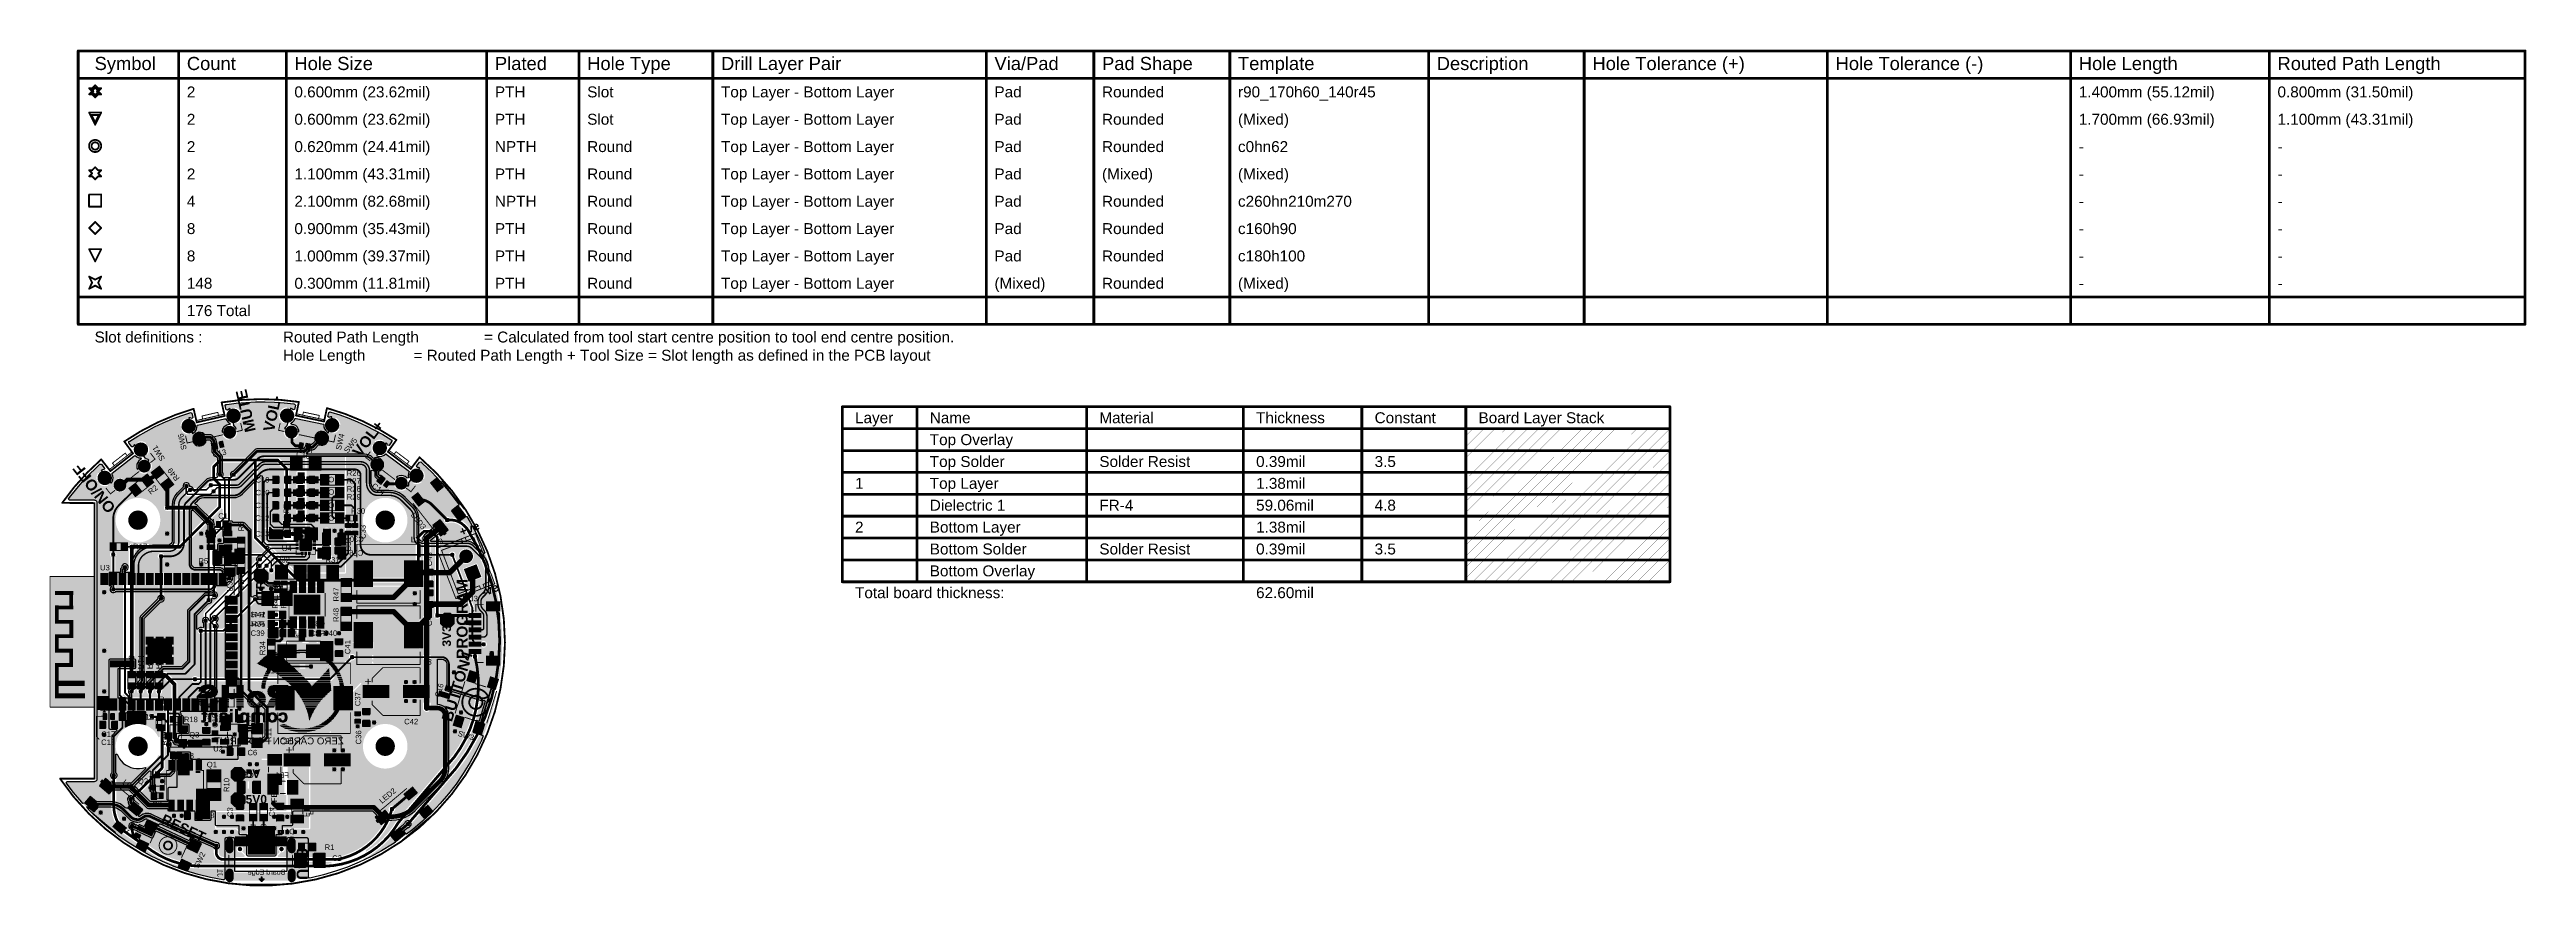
# Model space of a CAD drawing. Header units: inches. Extents: x -2 to 343, y -53 to 63.
import ezdxf

# ---------------------------------------------------------------- set-up
doc = ezdxf.new("R2010")
doc.units = ezdxf.units.IN
for name, color, linetype in [('Board Outline', 216, 'Continuous'), ('Bottom Layer', 5, 'Continuous'), ('Bottom Overlay', 54, 'Continuous'), ('Bottom Paste', 16, 'Continuous'), ('Bottom Solder', 6, 'Continuous'), ('Drill Drawing', 1, 'Continuous'), ('Fabrication', 76, 'Continuous'), ('Keep-Out Layer', 6, 'Continuous'), ('Multi-Layer', 9, 'Continuous'), ('Pad Holes', 156, 'Continuous'), ('Top Layer', 1, 'Continuous'), ('Top Overlay', 2, 'Continuous'), ('Top Paste', 8, 'Continuous'), ('Top Solder', 216, 'Continuous'), ('Via Holes', 16, 'Continuous')]:
    doc.layers.add(name, color=color, linetype=linetype)
doc.styles.add('Arial', font='', dxfattribs={"height": 0.2})
doc.styles.add('Arial_Bold', font='', dxfattribs={"height": 0.2})
doc.styles.get('Arial').set_extended_font_data('Arial')
doc.styles.get('Arial_Bold').set_extended_font_data('Arial', bold=True)

msp = doc.modelspace()

# ---------------------------------------------------------------- texts
at = {"layer": 'Bottom Overlay', "style": 'Arial', "text_generation_flag": 2}
for s, p in [('R46', (34.87, 6.96)), ('C28', (37.9, 2.87)), ('C31', (37.9, 1.14)), ('C32', (37.9, -0.71)), ('C29', (37.9, -2.49)), ('C25', (34.92, -6.25)), ('C26', (41.94, -7.37)), ('C30', (42, -5.44)), ('R45', (30.86, -12.04)), ('R44', (28.14, -17.27)), ('R43', (28.17, -15.95)), ('C38', (36.6, -17.2)), ('R33', (36.6, -18.57)), ('R12', (12.81, -30.19)), ('C5', (26.67, -38.33)), ('FB1', (31.6, -38.33)), ('D1', (32.38, -46.17))]:
    msp.add_text(s, height=0.762, dxfattribs=at).set_placement(p)
at = {"layer": 'Bottom Overlay', "text_generation_flag": 2}
for s, height, rotation, style, p in [('FB2', 0.762, 270, 'Arial', (30.84, -2.11)), ('R21', 0.762, 270, 'Arial', (22.96, -12.34)), ('R13', 0.762, 270, 'Arial', (9.28, -23.17)), ('R14', 0.762, 270, 'Arial', (10.55, -23.17)), ('R16', 0.762, 270, 'Arial', (11.84, -23.17)), ('R15', 0.762, 270, 'Arial', (13.09, -23.17)), ('R20', 0.762, 270, 'Arial', (13.41, -28.9)), ('ZERO CARBON FOOTPRINT', 0.9652, 360, 'Arial', (39.21, -33.66)), ('C3', 0.762, 270, 'Arial', (22.99, -43.79)), ('R4', 0.762, 270, 'Arial', (26.2, -46.09)), ('R3', 0.762, 270, 'Arial', (27.66, -46.09)), ('C4', 0.762, 270, 'Arial', (28.83, -43.74)), ('F1', 0.762, 270, 'Arial', (33.69, -43.78)), ('USB', 1.524, 270, 'Arial_Bold', (32.66, -52.54)), ('J1', 0.762, 270, 'Arial', (21.6, -52.14))]:
    msp.add_text(s, height=height, rotation=rotation, dxfattribs=dict(at, style=style)).set_placement(p)
at = {"layer": 'Drill Drawing', "style": 'Arial'}
for s, height, p in [('Symbol', 1.829, (4.51, 60.32)), ('Count', 1.829, (17.36, 60.32)), ('Hole Size', 1.829, (32.34, 60.32)), ('Plated', 1.829, (60.27, 60.32)), ('Hole Type', 1.829, (73.12, 60.32)), ('Drill Layer Pair', 1.8288, (91.76, 60.32)), ('Via/Pad', 1.829, (129.85, 60.32)), ('Pad Shape', 1.829, (144.83, 60.32)), ('Template', 1.829, (163.77, 60.32)), ('Description', 1.8288, (191.45, 60.32)), ('Hole Tolerance (+)', 1.8288, (213.14, 60.32)), ('Hole Tolerance (-)', 1.8288, (247.01, 60.32)), ('Hole Length', 1.8288, (280.88, 60.32)), ('Routed Path Length', 1.8288, (308.56, 60.32)), ('2', 1.52, (17.36, 56.51)), ('0.600mm (23.62mil)', 1.524, (32.34, 56.51)), ('PTH', 1.524, (60.27, 56.51)), ('Slot', 1.524, (73.12, 56.51)), ('Top Layer - Bottom Layer', 1.524, (91.76, 56.51)), ('Pad', 1.524, (129.85, 56.51)), ('Rounded', 1.524, (144.83, 56.51)), ('r90_170h60_140r45', 1.524, (163.77, 56.51)), ('1.400mm (55.12mil)', 1.524, (280.88, 56.51)), ('0.800mm (31.50mil)', 1.524, (308.56, 56.51)), ('2', 1.52, (17.36, 52.7)), ('0.600mm (23.62mil)', 1.524, (32.34, 52.7)), ('PTH', 1.524, (60.27, 52.7)), ('Slot', 1.524, (73.12, 52.7)), ('Top Layer - Bottom Layer', 1.524, (91.76, 52.7)), ('Pad', 1.524, (129.85, 52.7)), ('Rounded', 1.524, (144.83, 52.7)), ('(Mixed)', 1.524, (163.77, 52.7)), ('1.700mm (66.93mil)', 1.524, (280.88, 52.7)), ('1.100mm (43.31mil)', 1.524, (308.56, 52.7)), ('2', 1.52, (17.36, 48.89)), ('0.620mm (24.41mil)', 1.524, (32.34, 48.89)), ('NPTH', 1.524, (60.27, 48.89)), ('Round', 1.524, (73.12, 48.89)), ('Top Layer - Bottom Layer', 1.524, (91.76, 48.89)), ('Pad', 1.524, (129.85, 48.89)), ('Rounded', 1.524, (144.83, 48.89)), ('c0hn62', 1.524, (163.77, 48.89)), ('-', 1.52, (280.88, 48.89)), ('-', 1.52, (308.56, 48.89)), ('2', 1.52, (17.36, 45.08)), ('1.100mm (43.31mil)', 1.524, (32.34, 45.08)), ('PTH', 1.524, (60.27, 45.08)), ('Round', 1.524, (73.12, 45.08)), ('Top Layer - Bottom Layer', 1.524, (91.76, 45.08)), ('Pad', 1.524, (129.85, 45.08)), ('(Mixed)', 1.524, (144.83, 45.08)), ('(Mixed)', 1.524, (163.77, 45.08)), ('-', 1.52, (280.88, 45.08)), ('-', 1.52, (308.56, 45.08)), ('4', 1.52, (17.36, 41.27)), ('2.100mm (82.68mil)', 1.524, (32.34, 41.27)), ('NPTH', 1.524, (60.27, 41.27)), ('Round', 1.524, (73.12, 41.27)), ('Top Layer - Bottom Layer', 1.524, (91.76, 41.27)), ('Pad', 1.524, (129.85, 41.27)), ('Rounded', 1.524, (144.83, 41.27)), ('c260hn210m270', 1.524, (163.77, 41.27)), ('-', 1.52, (280.88, 41.27)), ('-', 1.52, (308.56, 41.27)), ('8', 1.52, (17.36, 37.46)), ('0.900mm (35.43mil)', 1.524, (32.34, 37.46)), ('PTH', 1.524, (60.27, 37.46)), ('Round', 1.524, (73.12, 37.46)), ('Top Layer - Bottom Layer', 1.524, (91.76, 37.46)), ('Pad', 1.524, (129.85, 37.46)), ('Rounded', 1.524, (144.83, 37.46)), ('c160h90', 1.524, (163.77, 37.46)), ('-', 1.52, (280.88, 37.46)), ('-', 1.52, (308.56, 37.46)), ('8', 1.52, (17.36, 33.65)), ('1.000mm (39.37mil)', 1.524, (32.34, 33.65)), ('PTH', 1.524, (60.27, 33.65)), ('Round', 1.524, (73.12, 33.65)), ('Top Layer - Bottom Layer', 1.524, (91.76, 33.65)), ('Pad', 1.524, (129.85, 33.65)), ('Rounded', 1.524, (144.83, 33.65)), ('c180h100', 1.524, (163.77, 33.65)), ('148', 1.524, (17.36, 29.84)), ('0.300mm (11.81mil)', 1.524, (32.34, 29.84)), ('PTH', 1.524, (60.27, 29.84)), ('Round', 1.524, (73.12, 29.84)), ('Top Layer - Bottom Layer', 1.524, (91.76, 29.84)), ('(Mixed)', 1.524, (129.85, 29.84)), ('Rounded', 1.524, (144.83, 29.84)), ('(Mixed)', 1.524, (163.77, 29.84)), ('-', 1.52, (280.88, 33.65)), ('-', 1.52, (308.56, 33.65)), ('176 Total', 1.524, (17.36, 26.03)), ('-', 1.52, (280.88, 29.84)), ('-', 1.52, (308.56, 29.84)), ('Slot definitions :', 1.524, (4.51, 22.35)), ('Routed Path Length', 1.524, (30.74, 22.35)), ('Hole Length', 1.524, (30.74, 19.81)), (' = Routed Path Length + Tool Size = Slot length as defined in the PCB layout', 1.524, (48.34, 19.81)), ('= Calculated from tool start centre position to tool end centre position.', 1.524, (58.75, 22.35))]:
    msp.add_text(s, height=height, dxfattribs=at).set_placement(p)
at = {"layer": 'Fabrication', "style": 'Arial'}
for s, height, p in [('Layer', 1.524, (110.43, 11.1)), ('Name', 1.524, (120.84, 11.1)), ('Material', 1.524, (144.46, 11.1)), ('Thickness', 1.524, (166.29, 11.1)), ('Constant', 1.524, (182.8, 11.1)), ('Board Layer Stack', 1.524, (197.27, 11.1)), ('Top Overlay', 1.524, (120.84, 8.05)), ('1', 1.52, (110.43, 1.96)), ('Top Solder', 1.524, (120.84, 5)), ('Top Layer', 1.524, (120.84, 1.96)), ('Solder Resist', 1.524, (144.46, 5)), ('0.39mil', 1.524, (166.29, 5)), ('1.38mil', 1.524, (166.29, 1.96)), ('3.5', 1.524, (182.8, 5)), ('Dielectric 1', 1.524, (120.84, -1.09)), ('FR-4', 1.524, (144.46, -1.09)), ('59.06mil', 1.524, (166.29, -1.09)), ('4.8', 1.524, (182.8, -1.09)), ('2', 1.52, (110.43, -4.14)), ('Bottom Layer', 1.524, (120.84, -4.14)), ('1.38mil', 1.524, (166.29, -4.14)), ('Bottom Solder', 1.524, (120.84, -7.19)), ('Solder Resist', 1.524, (144.46, -7.19)), ('0.39mil', 1.524, (166.29, -7.19)), ('3.5', 1.524, (182.8, -7.19)), ('Bottom Overlay', 1.524, (120.84, -10.24)), ('Total board thickness:', 1.524, (110.43, -13.28)), ('62.60mil', 1.524, (166.29, -13.28))]:
    msp.add_text(s, height=height, dxfattribs=at).set_placement(p)
at = {"layer": 'Top Overlay'}
for s, height, rotation, style, p in [('MUTE', 1.524, 103, 'Arial_Bold', (26.98, 10.06)), ('VOL-', 1.524, 78, 'Arial_Bold', (29.47, 9.82)), ('VOL+', 1.524, 52.9, 'Arial_Bold', (41.5, 6.27)), ('SW1', 0.762, 122, 'Arial', (14.36, 6.12)), ('SW6', 0.762, 103, 'Arial', (17.35, 7.48)), ('C13', 0.762, 13, 'Arial', (21.03, 6.32)), ('C15', 0.762, 348, 'Arial', (32.52, 6.51)), ('SW4', 0.762, 78, 'Arial', (38.83, 7.31)), ('SW5', 0.762, 52.9, 'Arial', (39.77, 6.86)), ('ON/OFF', 1.524, 128, 'Arial_Bold', (7.52, -0.67)), ('R49', 0.762, 128, 'Arial', (16.39, 3.42)), ('R2', 0.762, 38, 'Arial', (12.32, 1.12)), ('C14', 0.762, 322.9, 'Arial', (43.04, 2.22)), ('R6', 0.762, 90, 'Arial', (25.31, -3.97)), ('C33', 0.762, 90, 'Arial', (42.27, -5.03)), ('LED3', 0.762, 308, 'Arial', (48.5, -1.7)), ('+ve', 1.2, 21, 'Arial_Bold', (55.61, -4.66)), ('C34', 0.762, 90, 'Arial', (40.22, -6.77)), ('J9', 0.762, 21, 'Arial', (52.1, -6)), ('CTRL', 1.2, 90, 'Arial_Bold', (28.21, -14.28)), ('C43', 0.762, 90, 'Arial', (51.51, -8.83)), ('R7', 0.762, 90, 'Arial', (25.31, -11.86)), ('R41', 0.762, 90, 'Arial', (30.02, -14.76)), ('R40', 0.762, 90, 'Arial', (31.22, -14.76)), ('R47', 0.762, 90, 'Arial', (38.51, -13.74)), ('PROGRAM', 1.524, 90, 'Arial_Bold', (56.46, -21.74)), ('-ve', 1.2, 21, 'Arial_Bold', (58.67, -13.07)), ('R48', 0.762, 90, 'Arial', (38.51, -16.6)), ('C44', 0.762, 90, 'Arial', (51.51, -17.17)), ('3V3', 1.2, 90, 'Arial_Bold', (54.14, -20.03)), ('R34', 0.762, 90, 'Arial', (28.27, -21.23)), ('C41', 0.762, 90, 'Arial', (40.13, -21.08)), ('BUTTON4', 1.524, 73, 'Arial_Bold', (54.26, -30.61)), ('C37', 0.762, 90, 'Arial', (41.53, -28.33)), ('C16', 0.762, 73, 'Arial', (52.59, -27.16)), ('C9', 0.762, 90, 'Arial', (20.46, -30.72)), ('C10', 0.762, 90, 'Arial', (21.65, -31.35)), ('R19', 0.762, 90, 'Arial', (14.57, -33.82)), ('R11', 0.762, 90, 'Arial', (29.12, -33.31)), ('C36', 0.762, 90, 'Arial', (41.65, -33.66)), ('SW3', 0.762, 343, 'Arial', (55.03, -32.45)), ('5V', 1.2, 360, 'Arial_Bold', (25.54, -38.34)), ('LED1', 0.762, 320, 'Arial', (8.31, -39.06)), ('R10', 0.762, 90, 'Arial', (23.27, -40.29)), ('5V0', 1.2, 360, 'Arial_Bold', (25.54, -41.9)), ('FB3', 0.762, 90, 'Arial', (29.9, -41.71)), ('LED2', 0.762, 40, 'Arial', (44.54, -41.96)), ('C11', 0.762, 65, 'Arial', (9.58, -46.47)), ('RESET', 1.397, 335, 'Arial_Bold', (13.64, -44.58)), ('SW2', 0.762, 65, 'Arial', (19, -50.97))]:
    msp.add_text(s, height=height, rotation=rotation, dxfattribs=dict(at, style=style)).set_placement(p)
at = {"layer": 'Top Overlay', "style": 'Arial'}
for s, p in [('C19', (26.93, 2.83)), ('R26', (39.63, 3.78)), ('C21', (26.91, -0.73)), ('C20', (26.93, 1.05)), ('R27', (39.63, 2.67)), ('R28', (39.63, 1.57)), ('R29', (39.63, 0.46)), ('U1', (20.01, -3.02)), ('C1', (21.73, -2.2)), ('C22', (26.9, -2.5)), ('R30', (40.24, -1.5)), ('R17', (9.88, -6.47)), ('C23', (26.9, -4.7)), ('U4', (30.59, -6.72)), ('L2', (48.56, -5.48)), ('U3', (5.27, -9.41)), ('R5', (18.97, -8.48)), ('R32', (29.76, -8.32)), ('R31', (36.68, -8.32)), ('J3', (56.77, -13.72)), ('R42', (26.35, -15.95)), ('R35', (26.35, -17.25)), ('C39', (26.24, -18.54)), ('U5', (32.41, -18.57)), ('C40', (36.35, -18.54)), ('D2', (28.41, -22.51)), ('L1', (28.43, -23.74)), ('L3', (50.29, -22.53)), ('C12', (10.79, -30.19)), ('R18', (16.94, -30.56)), ('C7', (25.54, -30.46)), ('C42', (47.63, -30.86)), ('C17', (5.43, -32.62)), ('C18', (5.42, -33.74)), ('Q3', (17.68, -32.69)), ('U2', (21.03, -34.64)), ('C6', (25.8, -35.18)), ('C35', (30.3, -33.6)), ('R8', (16.99, -35.62)), ('Q1', (20.13, -36.85)), ('Q2', (10.54, -39.16)), ('R9', (12.55, -42.39)), ('C8', (19.85, -43.92)), ('R1', (36.55, -48.36)), ('C2', (37.59, -49.89))]:
    msp.add_text(s, height=0.762, dxfattribs=at).set_placement(p)

# ---------------------------------------------------------------- blocks, each defined once
blk = doc.blocks.new('R___0805_1')
at = {"layer": 'Top Layer'}
for points in [[(-1.52, 0.64), (-0.51, 0.64), (-0.51, -0.64), (-1.52, -0.64)], [(0.51, 0.64), (1.52, 0.64), (1.52, -0.64), (0.51, -0.64)]]:
    blk.add_hatch(color=1, dxfattribs=at).paths.add_polyline_path(points)
at = {"layer": 'Top Paste'}
for points in [[(-1.52, 0.64), (-0.51, 0.64), (-0.51, -0.64), (-1.52, -0.64)], [(0.51, 0.64), (1.52, 0.64), (1.52, -0.64), (0.51, -0.64)]]:
    blk.add_hatch(color=8, dxfattribs=at).paths.add_polyline_path(points)
at = {"layer": 'Top Solder'}
for points in [[(-1.63, 0.74), (-0.41, 0.74), (-0.41, -0.74), (-1.63, -0.74)], [(0.41, 0.74), (1.63, 0.74), (1.63, -0.74), (0.41, -0.74)]]:
    blk.add_hatch(color=216, dxfattribs=at).paths.add_polyline_path(points)
at = {"layer": 'Top Overlay', "const_width": 0.127}
for points in [[(-1.63, -0.74), (-1.63, 0.74)], [(-1.63, 0.74), (1.63, 0.74)], [(1.63, -0.74), (1.63, 0.74)], [(-1.63, -0.74), (1.63, -0.74)]]:
    blk.add_lwpolyline(points, dxfattribs=at)
at = {"layer": 'Top Overlay', "const_width": 0.0635}
for points in [[(-1.66, 0.74, 1), (-1.59, 0.74, 1)], [(-1.66, 0.74, 1), (-1.59, 0.74, 1)], [(1.59, 0.74, 1), (1.66, 0.74, 1)], [(1.59, 0.74, 1), (1.66, 0.74, 1)], [(-1.66, -0.74, 1), (-1.59, -0.74, 1)], [(-1.66, -0.74, 1), (-1.59, -0.74, 1)], [(1.59, -0.74, 1), (1.66, -0.74, 1)], [(1.59, -0.74, 1), (1.66, -0.74, 1)]]:
    blk.add_lwpolyline(points, format="xyb", close=True, dxfattribs=at)
blk = doc.blocks.new('ZEMS0840_330M_2')
at = {"layer": 'Top Layer'}
for points in [[(-4.75, 1.75), (-2.25, 1.75), (-2.25, -1.75), (-4.75, -1.75)], [(2.25, 1.75), (4.75, 1.75), (4.75, -1.75), (2.25, -1.75)]]:
    blk.add_hatch(color=1, dxfattribs=at).paths.add_polyline_path(points)
at = {"layer": 'Top Paste'}
for points in [[(-4.75, 1.75), (-2.25, 1.75), (-2.25, -1.75), (-4.75, -1.75)], [(2.25, 1.75), (4.75, 1.75), (4.75, -1.75), (2.25, -1.75)]]:
    blk.add_hatch(color=8, dxfattribs=at).paths.add_polyline_path(points)
at = {"layer": 'Top Solder'}
for points in [[(-4.85, 1.85), (-2.15, 1.85), (-2.15, -1.85), (-4.85, -1.85)], [(2.15, 1.85), (4.85, 1.85), (4.85, -1.85), (2.15, -1.85)]]:
    blk.add_hatch(color=216, dxfattribs=at).paths.add_polyline_path(points)
at = {"layer": 'Top Overlay', "const_width": 0.127}
for points in [[(-4.4, 2.33), (-4.4, 4.1)], [(-4.4, 4.1), (4.4, 4.1)], [(4.4, 2.33), (4.4, 4.1)], [(-4.4, -4.1), (-4.4, -2.33)], [(4.4, -4.1), (4.4, -2.33)], [(-4.4, -4.1), (4.4, -4.1)]]:
    blk.add_lwpolyline(points, dxfattribs=at)
at = {"layer": 'Top Overlay', "const_width": 0.0635}
for points in [[(-4.43, 4.1, 1), (-4.37, 4.1, 1)], [(-4.43, 4.1, 1), (-4.37, 4.1, 1)], [(4.37, 4.1, 1), (4.43, 4.1, 1)], [(4.37, 4.1, 1), (4.43, 4.1, 1)], [(-4.43, 2.33, 1), (-4.37, 2.33, 1)], [(4.37, 2.33, 1), (4.43, 2.33, 1)], [(-4.43, -2.33, 1), (-4.37, -2.33, 1)], [(4.37, -2.33, 1), (4.43, -2.33, 1)], [(-4.43, -4.1, 1), (-4.37, -4.1, 1)], [(-4.43, -4.1, 1), (-4.37, -4.1, 1)], [(4.37, -4.1, 1), (4.43, -4.1, 1)], [(4.37, -4.1, 1), (4.43, -4.1, 1)]]:
    blk.add_lwpolyline(points, format="xyb", close=True, dxfattribs=at)
blk = doc.blocks.new('ZEMS0840_330M_3')
at = {"layer": 'Top Layer'}
for points in [[(-4.75, 1.75), (-2.25, 1.75), (-2.25, -1.75), (-4.75, -1.75)], [(2.25, 1.75), (4.75, 1.75), (4.75, -1.75), (2.25, -1.75)]]:
    blk.add_hatch(color=1, dxfattribs=at).paths.add_polyline_path(points)
at = {"layer": 'Top Paste'}
for points in [[(-4.75, 1.75), (-2.25, 1.75), (-2.25, -1.75), (-4.75, -1.75)], [(2.25, 1.75), (4.75, 1.75), (4.75, -1.75), (2.25, -1.75)]]:
    blk.add_hatch(color=8, dxfattribs=at).paths.add_polyline_path(points)
at = {"layer": 'Top Solder'}
for points in [[(-4.85, 1.85), (-2.15, 1.85), (-2.15, -1.85), (-4.85, -1.85)], [(2.15, 1.85), (4.85, 1.85), (4.85, -1.85), (2.15, -1.85)]]:
    blk.add_hatch(color=216, dxfattribs=at).paths.add_polyline_path(points)
at = {"layer": 'Top Overlay', "const_width": 0.127}
for points in [[(-4.4, 2.33), (-4.4, 4.1)], [(-4.4, 4.1), (4.4, 4.1)], [(4.4, 2.33), (4.4, 4.1)], [(-4.4, -4.1), (-4.4, -2.33)], [(4.4, -4.1), (4.4, -2.33)], [(-4.4, -4.1), (4.4, -4.1)]]:
    blk.add_lwpolyline(points, dxfattribs=at)
at = {"layer": 'Top Overlay', "const_width": 0.0635}
for points in [[(-4.43, 4.1, 1), (-4.37, 4.1, 1)], [(-4.43, 4.1, 1), (-4.37, 4.1, 1)], [(4.37, 4.1, 1), (4.43, 4.1, 1)], [(4.37, 4.1, 1), (4.43, 4.1, 1)], [(-4.43, 2.33, 1), (-4.37, 2.33, 1)], [(4.37, 2.33, 1), (4.43, 2.33, 1)], [(-4.43, -2.33, 1), (-4.37, -2.33, 1)], [(4.37, -2.33, 1), (4.43, -2.33, 1)], [(-4.43, -4.1, 1), (-4.37, -4.1, 1)], [(-4.43, -4.1, 1), (-4.37, -4.1, 1)], [(4.37, -4.1, 1), (4.43, -4.1, 1)], [(4.37, -4.1, 1), (4.43, -4.1, 1)]]:
    blk.add_lwpolyline(points, format="xyb", close=True, dxfattribs=at)
blk = doc.blocks.new('R___0805_4')
at = {"layer": 'Top Layer'}
for points in [[(-1.524, 0.635), (-0.508, 0.635), (-0.508, -0.635), (-1.524, -0.635)], [(0.508, 0.635), (1.524, 0.635), (1.524, -0.635), (0.508, -0.635)]]:
    blk.add_hatch(color=1, dxfattribs=at).paths.add_polyline_path(points)
at = {"layer": 'Top Paste'}
for points in [[(-1.524, 0.635), (-0.508, 0.635), (-0.508, -0.635), (-1.524, -0.635)], [(0.508, 0.635), (1.524, 0.635), (1.524, -0.635), (0.508, -0.635)]]:
    blk.add_hatch(color=8, dxfattribs=at).paths.add_polyline_path(points)
at = {"layer": 'Top Solder'}
for points in [[(-1.6256, 0.7366), (-0.4064, 0.7366), (-0.4064, -0.7366), (-1.6256, -0.7366)], [(0.4064, 0.7366), (1.6256, 0.7366), (1.6256, -0.7366), (0.4064, -0.7366)]]:
    blk.add_hatch(color=216, dxfattribs=at).paths.add_polyline_path(points)
at = {"layer": 'Top Overlay', "const_width": 0.127}
for points in [[(-1.6256, 0.7366), (1.6256, 0.7366)], [(-1.6256, 0.7366), (-1.6256, -0.7366)], [(1.6256, 0.7366), (1.6256, -0.7366)], [(-1.6256, -0.7366), (1.6256, -0.7366)]]:
    blk.add_lwpolyline(points, dxfattribs=at)
at = {"layer": 'Top Overlay', "const_width": 0.0635}
for points in [[(-1.65735, 0.7366, 1), (-1.59385, 0.7366, 1)], [(-1.65735, 0.7366, 1), (-1.59385, 0.7366, 1)], [(1.59385, 0.7366, 1), (1.65735, 0.7366, 1)], [(1.59385, 0.7366, 1), (1.65735, 0.7366, 1)], [(-1.65735, -0.7366, 1), (-1.59385, -0.7366, 1)], [(-1.65735, -0.7366, 1), (-1.59385, -0.7366, 1)], [(1.59385, -0.7366, 1), (1.65735, -0.7366, 1)], [(1.59385, -0.7366, 1), (1.65735, -0.7366, 1)]]:
    blk.add_lwpolyline(points, format="xyb", close=True, dxfattribs=at)
blk = doc.blocks.new('R___0805_5')
at = {"layer": 'Top Layer'}
for points in [[(-1.524, 0.635), (-0.508, 0.635), (-0.508, -0.635), (-1.524, -0.635)], [(0.508, 0.635), (1.524, 0.635), (1.524, -0.635), (0.508, -0.635)]]:
    blk.add_hatch(color=1, dxfattribs=at).paths.add_polyline_path(points)
at = {"layer": 'Top Paste'}
for points in [[(-1.524, 0.635), (-0.508, 0.635), (-0.508, -0.635), (-1.524, -0.635)], [(0.508, 0.635), (1.524, 0.635), (1.524, -0.635), (0.508, -0.635)]]:
    blk.add_hatch(color=8, dxfattribs=at).paths.add_polyline_path(points)
at = {"layer": 'Top Solder'}
for points in [[(-1.6256, 0.7366), (-0.4064, 0.7366), (-0.4064, -0.7366), (-1.6256, -0.7366)], [(0.4064, 0.7366), (1.6256, 0.7366), (1.6256, -0.7366), (0.4064, -0.7366)]]:
    blk.add_hatch(color=216, dxfattribs=at).paths.add_polyline_path(points)
at = {"layer": 'Top Overlay', "const_width": 0.127}
for points in [[(1.6256, 0.7366), (-1.6256, 0.7366)], [(-1.6256, -0.7366), (-1.6256, 0.7366)], [(1.6256, -0.7366), (1.6256, 0.7366)], [(1.6256, -0.7366), (-1.6256, -0.7366)]]:
    blk.add_lwpolyline(points, dxfattribs=at)
at = {"layer": 'Top Overlay', "const_width": 0.0635}
for points in [[(-1.65735, 0.7366, 1), (-1.59385, 0.7366, 1)], [(-1.65735, 0.7366, 1), (-1.59385, 0.7366, 1)], [(1.59385, 0.7366, 1), (1.65735, 0.7366, 1)], [(1.59385, 0.7366, 1), (1.65735, 0.7366, 1)], [(-1.65735, -0.7366, 1), (-1.59385, -0.7366, 1)], [(-1.65735, -0.7366, 1), (-1.59385, -0.7366, 1)], [(1.59385, -0.7366, 1), (1.65735, -0.7366, 1)], [(1.59385, -0.7366, 1), (1.65735, -0.7366, 1)]]:
    blk.add_lwpolyline(points, format="xyb", close=True, dxfattribs=at)
blk = doc.blocks.new('SOP_8_6')
at = {"layer": 'Top Layer'}
for points in [[(-3.4, 2.26), (-2.1, 2.26), (-2.1, 1.55), (-3.4, 1.55)], [(-3.4, 0.99), (-2.1, 0.99), (-2.1, 0.28), (-3.4, 0.28)], [(2.1, 2.26), (3.4, 2.26), (3.4, 1.55), (2.1, 1.55)], [(2.1, 0.99), (3.4, 0.99), (3.4, 0.28), (2.1, 0.28)], [(-3.4, -0.28), (-2.1, -0.28), (-2.1, -0.99), (-3.4, -0.99)], [(-3.4, -1.55), (-2.1, -1.55), (-2.1, -2.26), (-3.4, -2.26)], [(2.1, -0.28), (3.4, -0.28), (3.4, -0.99), (2.1, -0.99)], [(2.1, -1.55), (3.4, -1.55), (3.4, -2.26), (2.1, -2.26)]]:
    blk.add_hatch(color=1, dxfattribs=at).paths.add_polyline_path(points)
at = {"layer": 'Top Overlay'}
blk.add_hatch(color=2, dxfattribs=at).paths.add_polyline_path([(-1.98, 1.47), (-1.7, 1.47), (-1.7, 2.13), (-1.98, 2.13)])
at = {"layer": 'Top Paste'}
for points in [[(-3.4, 2.26), (-2.1, 2.26), (-2.1, 1.55), (-3.4, 1.55)], [(-3.4, 0.99), (-2.1, 0.99), (-2.1, 0.28), (-3.4, 0.28)], [(2.1, 2.26), (3.4, 2.26), (3.4, 1.55), (2.1, 1.55)], [(2.1, 0.99), (3.4, 0.99), (3.4, 0.28), (2.1, 0.28)], [(-3.4, -0.28), (-2.1, -0.28), (-2.1, -0.99), (-3.4, -0.99)], [(-3.4, -1.55), (-2.1, -1.55), (-2.1, -2.26), (-3.4, -2.26)], [(2.1, -0.28), (3.4, -0.28), (3.4, -0.99), (2.1, -0.99)], [(2.1, -1.55), (3.4, -1.55), (3.4, -2.26), (2.1, -2.26)]]:
    blk.add_hatch(color=8, dxfattribs=at).paths.add_polyline_path(points)
at = {"layer": 'Top Solder'}
for points in [[(-3.5, 2.36), (-2, 2.36), (-2, 1.45), (-3.5, 1.45)], [(-3.5, 1.09), (-2, 1.09), (-2, 0.18), (-3.5, 0.18)], [(2, 2.36), (3.5, 2.36), (3.5, 1.45), (2, 1.45)], [(2, 1.09), (3.5, 1.09), (3.5, 0.18), (2, 0.18)], [(-3.5, -0.18), (-2, -0.18), (-2, -1.09), (-3.5, -1.09)], [(-3.5, -1.45), (-2, -1.45), (-2, -2.36), (-3.5, -2.36)], [(2, -0.18), (3.5, -0.18), (3.5, -1.09), (2, -1.09)], [(2, -1.45), (3.5, -1.45), (3.5, -2.36), (2, -2.36)]]:
    blk.add_hatch(color=216, dxfattribs=at).paths.add_polyline_path(points)
at = {"layer": 'Top Overlay', "const_width": 0.127}
for points in [[(-3.56, 1.91), (-3.69, 2.03)], [(-3.69, 1.78), (-3.69, 2.03)], [(-3.69, 1.78), (-3.56, 1.91)], [(2.03, 2.57), (-2.04, 2.57)], [(-2.04, 2.36), (-2.04, 2.57)], [(2.03, 2.36), (2.03, 2.57)], [(-2.04, -2.57), (-2.04, -2.36)], [(2.03, -2.57), (-2.04, -2.57)], [(2.03, -2.57), (2.03, -2.36)]]:
    blk.add_lwpolyline(points, dxfattribs=at)
at = {"layer": 'Top Overlay', "const_width": 0.0635}
for points in [[(-3.72, 2.03, 1), (-3.65, 2.03, 1)], [(-3.72, 2.03, 1), (-3.65, 2.03, 1)], [(-3.72, 1.78, 1), (-3.65, 1.78, 1)], [(-3.72, 1.78, 1), (-3.65, 1.78, 1)], [(-3.59, 1.91, 1), (-3.53, 1.91, 1)], [(-3.59, 1.91, 1), (-3.53, 1.91, 1)], [(-2.07, 2.57, 1), (-2, 2.57, 1)], [(-2.07, 2.57, 1), (-2, 2.57, 1)], [(-2.07, 2.36, 1), (-2, 2.36, 1)], [(2, 2.57, 1), (2.06, 2.57, 1)], [(2, 2.57, 1), (2.06, 2.57, 1)], [(2, 2.36, 1), (2.06, 2.36, 1)], [(-2.07, -2.36, 1), (-2, -2.36, 1)], [(-2.07, -2.57, 1), (-2, -2.57, 1)], [(-2.07, -2.57, 1), (-2, -2.57, 1)], [(2, -2.36, 1), (2.06, -2.36, 1)], [(2, -2.57, 1), (2.06, -2.57, 1)], [(2, -2.57, 1), (2.06, -2.57, 1)]]:
    blk.add_lwpolyline(points, format="xyb", close=True, dxfattribs=at)
blk = doc.blocks.new('YSLF1045_4R7M_7')
at = {"layer": 'Top Layer'}
for points in [[(-5.3, 1.6), (-2.8, 1.6), (-2.8, -1.6), (-5.3, -1.6)], [(2.8, 1.6), (5.3, 1.6), (5.3, -1.6), (2.8, -1.6)]]:
    blk.add_hatch(color=1, dxfattribs=at).paths.add_polyline_path(points)
at = {"layer": 'Top Paste'}
for points in [[(-5.3, 1.6), (-2.8, 1.6), (-2.8, -1.6), (-5.3, -1.6)], [(2.8, 1.6), (5.3, 1.6), (5.3, -1.6), (2.8, -1.6)]]:
    blk.add_hatch(color=8, dxfattribs=at).paths.add_polyline_path(points)
at = {"layer": 'Top Solder'}
for points in [[(-5.4, 1.7), (-2.7, 1.7), (-2.7, -1.7), (-5.4, -1.7)], [(2.7, 1.7), (5.4, 1.7), (5.4, -1.7), (2.7, -1.7)]]:
    blk.add_hatch(color=216, dxfattribs=at).paths.add_polyline_path(points)
at = {"layer": 'Top Overlay', "const_width": 0.127}
for points in [[(-5.05, 4.9), (-5.05, 2.04)], [(5.05, 4.9), (-5.05, 4.9)], [(5.05, 4.9), (5.05, 2.04)], [(-5.05, -2.04), (-5.05, -4.9)], [(5.05, -2.04), (5.05, -4.9)], [(5.05, -4.9), (-5.05, -4.9)]]:
    blk.add_lwpolyline(points, dxfattribs=at)
at = {"layer": 'Top Overlay', "const_width": 0.0635}
for points in [[(-5.08, 4.9, 1), (-5.02, 4.9, 1)], [(-5.08, 4.9, 1), (-5.02, 4.9, 1)], [(5.02, 4.9, 1), (5.08, 4.9, 1)], [(5.02, 4.9, 1), (5.08, 4.9, 1)], [(-5.08, 2.04, 1), (-5.02, 2.04, 1)], [(5.02, 2.04, 1), (5.08, 2.04, 1)], [(-5.08, -2.04, 1), (-5.02, -2.04, 1)], [(5.02, -2.04, 1), (5.08, -2.04, 1)], [(-5.08, -4.9, 1), (-5.02, -4.9, 1)], [(-5.08, -4.9, 1), (-5.02, -4.9, 1)], [(5.02, -4.9, 1), (5.08, -4.9, 1)], [(5.02, -4.9, 1), (5.08, -4.9, 1)]]:
    blk.add_lwpolyline(points, format="xyb", close=True, dxfattribs=at)
blk = doc.blocks.new('TSOT_23_6_8')
at = {"layer": 'Top Layer'}
for points in [[(-1.7, 1.25), (-0.7, 1.25), (-0.7, 0.65), (-1.7, 0.65)], [(-1.7, 0.3), (-0.7, 0.3), (-0.7, -0.3), (-1.7, -0.3)], [(0.7, 1.25), (1.7, 1.25), (1.7, 0.65), (0.7, 0.65)], [(0.7, 0.3), (1.7, 0.3), (1.7, -0.3), (0.7, -0.3)], [(-1.7, -0.65), (-0.7, -0.65), (-0.7, -1.25), (-1.7, -1.25)], [(0.7, -0.65), (1.7, -0.65), (1.7, -1.25), (0.7, -1.25)]]:
    blk.add_hatch(color=1, dxfattribs=at).paths.add_polyline_path(points)
at = {"layer": 'Top Paste'}
for points in [[(-1.7, 1.25), (-0.7, 1.25), (-0.7, 0.65), (-1.7, 0.65)], [(-1.7, 0.3), (-0.7, 0.3), (-0.7, -0.3), (-1.7, -0.3)], [(0.7, 1.25), (1.7, 1.25), (1.7, 0.65), (0.7, 0.65)], [(0.7, 0.3), (1.7, 0.3), (1.7, -0.3), (0.7, -0.3)], [(-1.7, -0.65), (-0.7, -0.65), (-0.7, -1.25), (-1.7, -1.25)], [(0.7, -0.65), (1.7, -0.65), (1.7, -1.25), (0.7, -1.25)]]:
    blk.add_hatch(color=8, dxfattribs=at).paths.add_polyline_path(points)
at = {"layer": 'Top Solder'}
for points in [[(-1.8, 1.35), (-0.6, 1.35), (-0.6, 0.55), (-1.8, 0.55)], [(-1.8, 0.4), (-0.6, 0.4), (-0.6, -0.4), (-1.8, -0.4)], [(0.6, 1.35), (1.8, 1.35), (1.8, 0.55), (0.6, 0.55)], [(0.6, 0.4), (1.8, 0.4), (1.8, -0.4), (0.6, -0.4)], [(-1.8, -0.55), (-0.6, -0.55), (-0.6, -1.35), (-1.8, -1.35)], [(0.6, -0.55), (1.8, -0.55), (1.8, -1.35), (0.6, -1.35)]]:
    blk.add_hatch(color=216, dxfattribs=at).paths.add_polyline_path(points)
at = {"layer": 'Top Overlay', "const_width": 0.127}
for points in [[(-1.98, 1.09), (-1.85, 0.97)], [(-1.98, 0.84), (-1.98, 1.09)], [(-1.98, 0.84), (-1.85, 0.97)], [(-0.86, 1.37), (-0.86, 1.5)], [(-0.86, 1.5), (0.86, 1.5)], [(0.86, 1.37), (0.86, 1.5)], [(-0.86, -1.5), (-0.86, -1.37)], [(-0.86, -1.5), (0.86, -1.5)], [(0.86, -1.5), (0.86, -1.37)]]:
    blk.add_lwpolyline(points, dxfattribs=at)
at = {"layer": 'Top Overlay', "const_width": 0.0635}
for points in [[(-2.01, 1.09, 1), (-1.95, 1.09, 1)], [(-2.01, 1.09, 1), (-1.95, 1.09, 1)], [(-2.01, 0.84, 1), (-1.95, 0.84, 1)], [(-2.01, 0.84, 1), (-1.95, 0.84, 1)], [(-1.89, 0.97, 1), (-1.82, 0.97, 1)], [(-1.89, 0.97, 1), (-1.82, 0.97, 1)], [(-0.9, 1.5, 1), (-0.83, 1.5, 1)], [(-0.9, 1.5, 1), (-0.83, 1.5, 1)], [(-0.9, 1.37, 1), (-0.83, 1.37, 1)], [(0.83, 1.5, 1), (0.9, 1.5, 1)], [(0.83, 1.5, 1), (0.9, 1.5, 1)], [(0.83, 1.37, 1), (0.9, 1.37, 1)], [(-0.9, -1.37, 1), (-0.83, -1.37, 1)], [(-0.9, -1.5, 1), (-0.83, -1.5, 1)], [(-0.9, -1.5, 1), (-0.83, -1.5, 1)], [(0.83, -1.37, 1), (0.9, -1.37, 1)], [(0.83, -1.5, 1), (0.9, -1.5, 1)], [(0.83, -1.5, 1), (0.9, -1.5, 1)]]:
    blk.add_lwpolyline(points, format="xyb", close=True, dxfattribs=at)
blk = doc.blocks.new('TS_1109S_B_J__9')
at = {"layer": 'Top Layer'}
for points in [[(-3.95, 2.05), (-2.55, 2.05), (-2.55, 0.95), (-3.95, 0.95)], [(2.55, 2.05), (3.95, 2.05), (3.95, 0.95), (2.55, 0.95)], [(-3.95, -0.95), (-2.55, -0.95), (-2.55, -2.05), (-3.95, -2.05)], [(2.55, -0.95), (3.95, -0.95), (3.95, -2.05), (2.55, -2.05)]]:
    blk.add_hatch(color=1, dxfattribs=at).paths.add_polyline_path(points)
at = {"layer": 'Top Paste'}
for points in [[(-3.95, 2.05), (-2.55, 2.05), (-2.55, 0.95), (-3.95, 0.95)], [(2.55, 2.05), (3.95, 2.05), (3.95, 0.95), (2.55, 0.95)], [(-3.95, -0.95), (-2.55, -0.95), (-2.55, -2.05), (-3.95, -2.05)], [(2.55, -0.95), (3.95, -0.95), (3.95, -2.05), (2.55, -2.05)]]:
    blk.add_hatch(color=8, dxfattribs=at).paths.add_polyline_path(points)
at = {"layer": 'Top Solder'}
for points in [[(-4.05, 2.15), (-2.45, 2.15), (-2.45, 0.85), (-4.05, 0.85)], [(2.45, 2.15), (4.05, 2.15), (4.05, 0.85), (2.45, 0.85)], [(-4.05, -0.85), (-2.45, -0.85), (-2.45, -2.15), (-4.05, -2.15)], [(2.45, -0.85), (4.05, -0.85), (4.05, -2.15), (2.45, -2.15)]]:
    blk.add_hatch(color=216, dxfattribs=at).paths.add_polyline_path(points)
at = {"layer": 'Top Overlay', "const_width": 0.127}
for points in [[(-2.46, 0.79), (-2.46, -0.73)], [(-2.29, 2.31), (2.29, 2.31)], [(2.46, 0.79), (2.46, -0.73)], [(-2.29, -2.31), (2.29, -2.31)]]:
    blk.add_lwpolyline(points, dxfattribs=at)
at = {"layer": 'Top Overlay'}
for points, const_width in [([(-2.49, 0.79, 1), (-2.43, 0.79, 1)], 0.0635), ([(-2.32, 2.31, 1), (-2.25, 2.31, 1)], 0.0635), ([(1.89, 0, 1), (-1.89, 0, 1)], 0.254), ([(-1.95, 0, 1), (-1.82, 0, 1)], 0.127), ([(0.92, 0, 1), (-0.92, 0, 1)], 0.254), ([(-0.99, 0, 1), (-0.86, 0, 1)], 0.127), ([(0.86, 0, 1), (0.99, 0, 1)], 0.127), ([(1.82, 0, 1), (1.95, 0, 1)], 0.127), ([(2.25, 2.31, 1), (2.32, 2.31, 1)], 0.0635), ([(2.43, 0.79, 1), (2.49, 0.79, 1)], 0.0635), ([(-2.49, -0.73, 1), (-2.43, -0.73, 1)], 0.0635), ([(-2.32, -2.31, 1), (-2.25, -2.31, 1)], 0.0635), ([(2.25, -2.31, 1), (2.32, -2.31, 1)], 0.0635), ([(2.43, -0.73, 1), (2.49, -0.73, 1)], 0.0635)]:
    blk.add_lwpolyline(points, format="xyb", close=True, dxfattribs=dict(at, const_width=const_width))
blk = doc.blocks.new('TS_1109S_C_B_10')
at = {"layer": 'Top Layer'}
for points in [[(-3.95, 2.05), (-2.55, 2.05), (-2.55, 0.95), (-3.95, 0.95)], [(2.55, 2.05), (3.95, 2.05), (3.95, 0.95), (2.55, 0.95)], [(-3.95, -0.95), (-2.55, -0.95), (-2.55, -2.05), (-3.95, -2.05)], [(2.55, -0.95), (3.95, -0.95), (3.95, -2.05), (2.55, -2.05)]]:
    blk.add_hatch(color=1, dxfattribs=at).paths.add_polyline_path(points)
at = {"layer": 'Top Paste'}
for points in [[(-3.95, 2.05), (-2.55, 2.05), (-2.55, 0.95), (-3.95, 0.95)], [(2.55, 2.05), (3.95, 2.05), (3.95, 0.95), (2.55, 0.95)], [(-3.95, -0.95), (-2.55, -0.95), (-2.55, -2.05), (-3.95, -2.05)], [(2.55, -0.95), (3.95, -0.95), (3.95, -2.05), (2.55, -2.05)]]:
    blk.add_hatch(color=8, dxfattribs=at).paths.add_polyline_path(points)
at = {"layer": 'Top Solder'}
for points in [[(-4.05, 2.15), (-2.45, 2.15), (-2.45, 0.85), (-4.05, 0.85)], [(2.45, 2.15), (4.05, 2.15), (4.05, 0.85), (2.45, 0.85)], [(-4.05, -0.85), (-2.45, -0.85), (-2.45, -2.15), (-4.05, -2.15)], [(2.45, -0.85), (4.05, -0.85), (4.05, -2.15), (2.45, -2.15)]]:
    blk.add_hatch(color=216, dxfattribs=at).paths.add_polyline_path(points)
at = {"layer": 'Top Overlay', "const_width": 0.127}
for points in [[(-2.41, -0.71), (-2.41, 0.71)], [(-2.01, 2.31), (2.06, 2.31)], [(2.41, -0.71), (2.41, 0.71)], [(-2.01, -2.31), (2.06, -2.31)]]:
    blk.add_lwpolyline(points, dxfattribs=at)
at = {"layer": 'Top Overlay'}
for points, const_width in [([(-2.44, 0.71, 1), (-2.38, 0.71, 1)], 0.0635), ([(-2.04, 2.31, 1), (-1.97, 2.31, 1)], 0.0635), ([(1.23, 0, 1), (-1.23, 0, 1)], 0.127), ([(-1.26, 0, 1), (-1.19, 0, 1)], 0.0635), ([(0.56, 0, 1), (-0.56, 0, 1)], 0.254), ([(-0.62, 0, 1), (-0.49, 0, 1)], 0.127), ([(0.49, 0, 1), (0.62, 0, 1)], 0.127), ([(1.19, 0, 1), (1.26, 0, 1)], 0.0635), ([(2.03, 2.31, 1), (2.09, 2.31, 1)], 0.0635), ([(2.38, 0.71, 1), (2.44, 0.71, 1)], 0.0635), ([(-2.44, -0.71, 1), (-2.38, -0.71, 1)], 0.0635), ([(-2.04, -2.31, 1), (-1.97, -2.31, 1)], 0.0635), ([(2.03, -2.31, 1), (2.09, -2.31, 1)], 0.0635), ([(2.38, -0.71, 1), (2.44, -0.71, 1)], 0.0635)]:
    blk.add_lwpolyline(points, format="xyb", close=True, dxfattribs=dict(at, const_width=const_width))
blk = doc.blocks.new('S___23_11')
at = {"layer": 'Top Layer'}
for points in [[(-0.41, 1.46), (0.41, 1.46), (0.41, 0.54), (-0.41, 0.54)], [(-1.36, -0.54), (-0.54, -0.54), (-0.54, -1.46), (-1.36, -1.46)], [(0.54, -0.54), (1.36, -0.54), (1.36, -1.46), (0.54, -1.46)]]:
    blk.add_hatch(color=1, dxfattribs=at).paths.add_polyline_path(points)
at = {"layer": 'Top Paste'}
for points in [[(-0.41, 1.46), (0.41, 1.46), (0.41, 0.54), (-0.41, 0.54)], [(-1.36, -0.54), (-0.54, -0.54), (-0.54, -1.46), (-1.36, -1.46)], [(0.54, -0.54), (1.36, -0.54), (1.36, -1.46), (0.54, -1.46)]]:
    blk.add_hatch(color=8, dxfattribs=at).paths.add_polyline_path(points)
at = {"layer": 'Top Solder'}
for points in [[(-0.51, 1.56), (0.51, 1.56), (0.51, 0.44), (-0.51, 0.44)], [(-1.46, -0.44), (-0.44, -0.44), (-0.44, -1.56), (-1.46, -1.56)], [(0.44, -0.44), (1.46, -0.44), (1.46, -1.56), (0.44, -1.56)]]:
    blk.add_hatch(color=216, dxfattribs=at).paths.add_polyline_path(points)
at = {"layer": 'Top Overlay', "const_width": 0.127}
for points in [[(-1.55, 0.81), (-0.56, 0.81)], [(-1.55, 0.81), (-1.55, -0.58)], [(0.56, 0.81), (1.55, 0.81)], [(1.55, 0.81), (1.55, -0.58)], [(-1.68, -1.04), (-1.68, -1.3)], [(-1.68, -1.04), (-1.55, -1.17)], [(-1.55, -1.17), (-1.68, -1.3)], [(-0.33, -0.79), (0.33, -0.79)]]:
    blk.add_lwpolyline(points, dxfattribs=at)
at = {"layer": 'Top Overlay', "const_width": 0.0635}
for points in [[(-1.58, 0.81, 1), (-1.52, 0.81, 1)], [(-1.58, 0.81, 1), (-1.52, 0.81, 1)], [(-0.59, 0.81, 1), (-0.53, 0.81, 1)], [(0.53, 0.81, 1), (0.59, 0.81, 1)], [(1.52, 0.81, 1), (1.58, 0.81, 1)], [(1.52, 0.81, 1), (1.58, 0.81, 1)], [(-1.71, -1.04, 1), (-1.64, -1.04, 1)], [(-1.71, -1.04, 1), (-1.64, -1.04, 1)], [(-1.71, -1.3, 1), (-1.64, -1.3, 1)], [(-1.71, -1.3, 1), (-1.64, -1.3, 1)], [(-1.58, -0.58, 1), (-1.52, -0.58, 1)], [(-1.58, -1.17, 1), (-1.52, -1.17, 1)], [(-1.58, -1.17, 1), (-1.52, -1.17, 1)], [(-0.36, -0.79, 1), (-0.3, -0.79, 1)], [(0.3, -0.79, 1), (0.36, -0.79, 1)], [(1.52, -0.58, 1), (1.58, -0.58, 1)]]:
    blk.add_lwpolyline(points, format="xyb", close=True, dxfattribs=at)
blk = doc.blocks.new('WS2812B_XF02_W_12')
at = {"layer": 'Top Layer'}
for points in [[(-3.25, 2.15), (-1.75, 2.15), (-1.75, 1.15), (-3.25, 1.15)], [(3.25, 1.15), (1.75, 1.15), (1.75, 2.15), (3.25, 2.15)], [(-3.25, -1.15), (-1.75, -1.15), (-1.75, -2.15), (-3.25, -2.15)], [(1.75, -1.15), (3.25, -1.15), (3.25, -2.15), (1.75, -2.15)]]:
    blk.add_hatch(color=1, dxfattribs=at).paths.add_polyline_path(points)
at = {"layer": 'Top Paste'}
for points in [[(-3.25, 2.15), (-1.75, 2.15), (-1.75, 1.15), (-3.25, 1.15)], [(3.25, 1.15), (1.75, 1.15), (1.75, 2.15), (3.25, 2.15)], [(-3.25, -1.15), (-1.75, -1.15), (-1.75, -2.15), (-3.25, -2.15)], [(1.75, -1.15), (3.25, -1.15), (3.25, -2.15), (1.75, -2.15)]]:
    blk.add_hatch(color=8, dxfattribs=at).paths.add_polyline_path(points)
at = {"layer": 'Top Solder'}
for points in [[(-3.35, 2.25), (-1.65, 2.25), (-1.65, 1.05), (-3.35, 1.05)], [(3.35, 1.05), (1.65, 1.05), (1.65, 2.25), (3.35, 2.25)], [(-3.35, -1.05), (-1.65, -1.05), (-1.65, -2.25), (-3.35, -2.25)], [(1.65, -1.05), (3.35, -1.05), (3.35, -2.25), (1.65, -2.25)]]:
    blk.add_hatch(color=216, dxfattribs=at).paths.add_polyline_path(points)
at = {"layer": 'Top Overlay'}
for points, const_width in [([(-3.56, 1.8), (-3.43, 1.68)], 0.254), ([(-3.56, 1.55), (-3.56, 1.8)], 0.254), ([(-3.56, 1.55), (-3.43, 1.68)], 0.254), ([(-2.5, 2.55), (2.5, 2.55)], 0.127), ([(-2.5, -2.55), (2.5, -2.55)], 0.127)]:
    blk.add_lwpolyline(points, dxfattribs=dict(at, const_width=const_width))
for points, const_width in [([(-3.62, 1.8, 1), (-3.49, 1.8, 1)], 0.127), ([(-3.62, 1.8, 1), (-3.49, 1.8, 1)], 0.127), ([(-3.62, 1.55, 1), (-3.49, 1.55, 1)], 0.127), ([(-3.62, 1.55, 1), (-3.49, 1.55, 1)], 0.127), ([(-3.49, 1.68, 1), (-3.37, 1.68, 1)], 0.127), ([(-3.49, 1.68, 1), (-3.37, 1.68, 1)], 0.127), ([(-2.53, 2.55, 1), (-2.47, 2.55, 1)], 0.0635), ([(2.47, 2.55, 1), (2.53, 2.55, 1)], 0.0635), ([(-2.53, -2.55, 1), (-2.47, -2.55, 1)], 0.0635), ([(2.47, -2.55, 1), (2.53, -2.55, 1)], 0.0635)]:
    blk.add_lwpolyline(points, format="xyb", close=True, dxfattribs=dict(at, const_width=const_width))
blk = doc.blocks.new('V________T______13')
at = {"layer": 'Top Layer'}
for points in [[(-4.4, 2.16), (-3.2, 2.16), (-3.2, 0.36), (-4.4, 0.36)], [(3.2, 2.16), (4.4, 2.16), (4.4, 0.36), (3.2, 0.36)], [(-2.75, -0.46), (-2.25, -0.46), (-2.25, -2.06), (-2.75, -2.06)], [(-1.75, -0.46), (-1.25, -0.46), (-1.25, -2.06), (-1.75, -2.06)], [(-0.75, -0.46), (-0.25, -0.46), (-0.25, -2.06), (-0.75, -2.06)], [(0.25, -0.46), (0.75, -0.46), (0.75, -2.06), (0.25, -2.06)], [(1.25, -0.46), (1.75, -0.46), (1.75, -2.06), (1.25, -2.06)], [(2.25, -0.46), (2.75, -0.46), (2.75, -2.06), (2.25, -2.06)]]:
    blk.add_hatch(color=1, dxfattribs=at).paths.add_polyline_path(points)
at = {"layer": 'Top Paste'}
for points in [[(-4.4, 2.16), (-3.2, 2.16), (-3.2, 0.36), (-4.4, 0.36)], [(3.2, 2.16), (4.4, 2.16), (4.4, 0.36), (3.2, 0.36)], [(-2.75, -0.46), (-2.25, -0.46), (-2.25, -2.06), (-2.75, -2.06)], [(-1.75, -0.46), (-1.25, -0.46), (-1.25, -2.06), (-1.75, -2.06)], [(-0.75, -0.46), (-0.25, -0.46), (-0.25, -2.06), (-0.75, -2.06)], [(0.25, -0.46), (0.75, -0.46), (0.75, -2.06), (0.25, -2.06)], [(1.25, -0.46), (1.75, -0.46), (1.75, -2.06), (1.25, -2.06)], [(2.25, -0.46), (2.75, -0.46), (2.75, -2.06), (2.25, -2.06)]]:
    blk.add_hatch(color=8, dxfattribs=at).paths.add_polyline_path(points)
at = {"layer": 'Top Solder'}
for points in [[(-4.5, 2.26), (-3.1, 2.26), (-3.1, 0.26), (-4.5, 0.26)], [(3.1, 2.26), (4.5, 2.26), (4.5, 0.26), (3.1, 0.26)], [(-2.85, -0.36), (-2.15, -0.36), (-2.15, -2.16), (-2.85, -2.16)], [(-1.85, -0.36), (-1.15, -0.36), (-1.15, -2.16), (-1.85, -2.16)], [(-0.85, -0.36), (-0.15, -0.36), (-0.15, -2.16), (-0.85, -2.16)], [(0.15, -0.36), (0.85, -0.36), (0.85, -2.16), (0.15, -2.16)], [(1.15, -0.36), (1.85, -0.36), (1.85, -2.16), (1.15, -2.16)], [(2.15, -0.36), (2.85, -0.36), (2.85, -2.16), (2.15, -2.16)]]:
    blk.add_hatch(color=216, dxfattribs=at).paths.add_polyline_path(points)
at = {"layer": 'Top Overlay', "const_width": 0.127}
for points in [[(2.93, 2.17), (-2.88, 2.17)], [(-4.06, -1.15), (-4.06, -0.12)], [(-3.08, -1.15), (-4.06, -1.15)], [(-3.02, -1.55), (-3.15, -1.42)], [(-3.15, -1.68), (-3.15, -1.42)], [(-3.15, -1.68), (-3.02, -1.55)], [(4.06, -1.15), (3.08, -1.15)], [(4.06, -1.15), (4.06, -0.12)]]:
    blk.add_lwpolyline(points, dxfattribs=at)
at = {"layer": 'Top Overlay', "const_width": 0.0635}
for points in [[(-2.92, 2.17, 1), (-2.85, 2.17, 1)], [(2.9, 2.17, 1), (2.96, 2.17, 1)], [(-4.09, -0.12, 1), (-4.03, -0.12, 1)], [(-4.09, -1.15, 1), (-4.03, -1.15, 1)], [(-4.09, -1.15, 1), (-4.03, -1.15, 1)], [(-3.18, -1.42, 1), (-3.12, -1.42, 1)], [(-3.18, -1.42, 1), (-3.12, -1.42, 1)], [(-3.18, -1.68, 1), (-3.12, -1.68, 1)], [(-3.18, -1.68, 1), (-3.12, -1.68, 1)], [(-3.11, -1.15, 1), (-3.05, -1.15, 1)], [(-3.05, -1.55, 1), (-2.99, -1.55, 1)], [(-3.05, -1.55, 1), (-2.99, -1.55, 1)], [(3.05, -1.15, 1), (3.11, -1.15, 1)], [(4.03, -0.12, 1), (4.09, -0.12, 1)], [(4.03, -1.15, 1), (4.09, -1.15, 1)], [(4.03, -1.15, 1), (4.09, -1.15, 1)]]:
    blk.add_lwpolyline(points, format="xyb", close=True, dxfattribs=at)
blk = doc.blocks.new('C___0402_14')
at = {"layer": 'Top Layer'}
for points in [[(-0.7, -0.32), (-0.7, 0.32), (-0.24, 0.32), (-0.24, -0.32)], [(0.24, -0.32), (0.24, 0.32), (0.7, 0.32), (0.7, -0.32)]]:
    blk.add_hatch(color=1, dxfattribs=at).paths.add_polyline_path(points)
at = {"layer": 'Top Paste'}
for points in [[(-0.7, -0.32), (-0.7, 0.32), (-0.24, 0.32), (-0.24, -0.32)], [(0.24, -0.32), (0.24, 0.32), (0.7, 0.32), (0.7, -0.32)]]:
    blk.add_hatch(color=8, dxfattribs=at).paths.add_polyline_path(points)
at = {"layer": 'Top Solder'}
for points in [[(-0.76, -0.38), (-0.76, 0.38), (-0.18, 0.38), (-0.18, -0.38)], [(0.18, -0.38), (0.18, 0.38), (0.76, 0.38), (0.76, -0.38)]]:
    blk.add_hatch(color=216, dxfattribs=at).paths.add_polyline_path(points)
at = {"layer": 'Top Overlay', "const_width": 0.127}
for points in [[(-0.79, 0.41), (-0.28, 0.41)], [(-0.79, 0.41), (-0.79, -0.41)], [(0.28, 0.41), (0.79, 0.41)], [(0.79, 0.41), (0.79, -0.41)], [(-0.79, -0.41), (-0.28, -0.41)], [(0.28, -0.41), (0.79, -0.41)]]:
    blk.add_lwpolyline(points, dxfattribs=at)
at = {"layer": 'Top Overlay', "const_width": 0.0635}
for points in [[(-0.82, 0.41, 1), (-0.76, 0.41, 1)], [(-0.82, 0.41, 1), (-0.76, 0.41, 1)], [(-0.31, 0.41, 1), (-0.25, 0.41, 1)], [(0.25, 0.41, 1), (0.31, 0.41, 1)], [(0.76, 0.41, 1), (0.82, 0.41, 1)], [(0.76, 0.41, 1), (0.82, 0.41, 1)], [(-0.82, -0.41, 1), (-0.76, -0.41, 1)], [(-0.82, -0.41, 1), (-0.76, -0.41, 1)], [(-0.31, -0.41, 1), (-0.25, -0.41, 1)], [(0.25, -0.41, 1), (0.31, -0.41, 1)], [(0.76, -0.41, 1), (0.82, -0.41, 1)], [(0.76, -0.41, 1), (0.82, -0.41, 1)]]:
    blk.add_lwpolyline(points, format="xyb", close=True, dxfattribs=at)
blk = doc.blocks.new('C___0402_15')
at = {"layer": 'Top Layer'}
for points in [[(-0.7, -0.32), (-0.7, 0.32), (-0.24, 0.32), (-0.24, -0.32)], [(0.24, -0.32), (0.24, 0.32), (0.7, 0.32), (0.7, -0.32)]]:
    blk.add_hatch(color=1, dxfattribs=at).paths.add_polyline_path(points)
at = {"layer": 'Top Paste'}
for points in [[(-0.7, -0.32), (-0.7, 0.32), (-0.24, 0.32), (-0.24, -0.32)], [(0.24, -0.32), (0.24, 0.32), (0.7, 0.32), (0.7, -0.32)]]:
    blk.add_hatch(color=8, dxfattribs=at).paths.add_polyline_path(points)
at = {"layer": 'Top Solder'}
for points in [[(-0.76, -0.38), (-0.76, 0.38), (-0.18, 0.38), (-0.18, -0.38)], [(0.18, -0.38), (0.18, 0.38), (0.76, 0.38), (0.76, -0.38)]]:
    blk.add_hatch(color=216, dxfattribs=at).paths.add_polyline_path(points)
at = {"layer": 'Top Overlay', "const_width": 0.127}
for points in [[(-0.28, 0.41), (-0.79, 0.41)], [(-0.79, -0.41), (-0.79, 0.41)], [(0.79, 0.41), (0.28, 0.41)], [(0.79, -0.41), (0.79, 0.41)], [(-0.28, -0.41), (-0.79, -0.41)], [(0.79, -0.41), (0.28, -0.41)]]:
    blk.add_lwpolyline(points, dxfattribs=at)
at = {"layer": 'Top Overlay', "const_width": 0.0635}
for points in [[(-0.82, 0.41, 1), (-0.76, 0.41, 1)], [(-0.82, 0.41, 1), (-0.76, 0.41, 1)], [(-0.31, 0.41, 1), (-0.25, 0.41, 1)], [(0.25, 0.41, 1), (0.31, 0.41, 1)], [(0.76, 0.41, 1), (0.82, 0.41, 1)], [(0.76, 0.41, 1), (0.82, 0.41, 1)], [(-0.82, -0.41, 1), (-0.76, -0.41, 1)], [(-0.82, -0.41, 1), (-0.76, -0.41, 1)], [(-0.31, -0.41, 1), (-0.25, -0.41, 1)], [(0.25, -0.41, 1), (0.31, -0.41, 1)], [(0.76, -0.41, 1), (0.82, -0.41, 1)], [(0.76, -0.41, 1), (0.82, -0.41, 1)]]:
    blk.add_lwpolyline(points, format="xyb", close=True, dxfattribs=at)
blk = doc.blocks.new('C___0603_16')
at = {"layer": 'Top Layer'}
for points in [[(-0.38, 0.44), (-0.38, -0.44), (-1.14, -0.44), (-1.14, 0.44)], [(1.14, 0.44), (1.14, -0.44), (0.38, -0.44), (0.38, 0.44)]]:
    blk.add_hatch(color=1, dxfattribs=at).paths.add_polyline_path(points)
at = {"layer": 'Top Paste'}
for points in [[(-0.38, 0.44), (-0.38, -0.44), (-1.14, -0.44), (-1.14, 0.44)], [(1.14, 0.44), (1.14, -0.44), (0.38, -0.44), (0.38, 0.44)]]:
    blk.add_hatch(color=8, dxfattribs=at).paths.add_polyline_path(points)
at = {"layer": 'Top Solder'}
for points in [[(-0.32, 0.5), (-0.32, -0.5), (-1.2, -0.5), (-1.2, 0.5)], [(1.2, 0.5), (1.2, -0.5), (0.32, -0.5), (0.32, 0.5)]]:
    blk.add_hatch(color=216, dxfattribs=at).paths.add_polyline_path(points)
at = {"layer": 'Top Overlay', "const_width": 0.127}
for points in [[(-1.24, 0.53), (-1.24, -0.53)], [(-0.46, 0.53), (-1.24, 0.53)], [(1.24, 0.53), (0.46, 0.53)], [(1.24, 0.53), (1.24, -0.53)], [(-0.46, -0.53), (-1.24, -0.53)], [(1.24, -0.53), (0.46, -0.53)]]:
    blk.add_lwpolyline(points, dxfattribs=at)
at = {"layer": 'Top Overlay', "const_width": 0.0635}
for points in [[(-1.28, 0.53, 1), (-1.21, 0.53, 1)], [(-1.28, 0.53, 1), (-1.21, 0.53, 1)], [(-0.49, 0.53, 1), (-0.43, 0.53, 1)], [(0.43, 0.53, 1), (0.49, 0.53, 1)], [(1.21, 0.53, 1), (1.28, 0.53, 1)], [(1.21, 0.53, 1), (1.28, 0.53, 1)], [(-1.28, -0.53, 1), (-1.21, -0.53, 1)], [(-1.28, -0.53, 1), (-1.21, -0.53, 1)], [(-0.49, -0.53, 1), (-0.43, -0.53, 1)], [(0.43, -0.53, 1), (0.49, -0.53, 1)], [(1.21, -0.53, 1), (1.28, -0.53, 1)], [(1.21, -0.53, 1), (1.28, -0.53, 1)]]:
    blk.add_lwpolyline(points, format="xyb", close=True, dxfattribs=at)
blk = doc.blocks.new('C___0603_17')
at = {"layer": 'Top Layer'}
for points in [[(-0.38, 0.44), (-0.38, -0.44), (-1.14, -0.44), (-1.14, 0.44)], [(1.14, 0.44), (1.14, -0.44), (0.38, -0.44), (0.38, 0.44)]]:
    blk.add_hatch(color=1, dxfattribs=at).paths.add_polyline_path(points)
at = {"layer": 'Top Paste'}
for points in [[(-0.38, 0.44), (-0.38, -0.44), (-1.14, -0.44), (-1.14, 0.44)], [(1.14, 0.44), (1.14, -0.44), (0.38, -0.44), (0.38, 0.44)]]:
    blk.add_hatch(color=8, dxfattribs=at).paths.add_polyline_path(points)
at = {"layer": 'Top Solder'}
for points in [[(-0.32, 0.5), (-0.32, -0.5), (-1.2, -0.5), (-1.2, 0.5)], [(1.2, 0.5), (1.2, -0.5), (0.32, -0.5), (0.32, 0.5)]]:
    blk.add_hatch(color=216, dxfattribs=at).paths.add_polyline_path(points)
at = {"layer": 'Top Overlay', "const_width": 0.127}
for points in [[(-1.24, -0.53), (-1.24, 0.53)], [(-0.46, 0.53), (-1.24, 0.53)], [(1.24, 0.53), (0.46, 0.53)], [(1.24, -0.53), (1.24, 0.53)], [(-0.46, -0.53), (-1.24, -0.53)], [(1.24, -0.53), (0.46, -0.53)]]:
    blk.add_lwpolyline(points, dxfattribs=at)
at = {"layer": 'Top Overlay', "const_width": 0.0635}
for points in [[(-1.28, 0.53, 1), (-1.21, 0.53, 1)], [(-1.28, 0.53, 1), (-1.21, 0.53, 1)], [(-0.49, 0.53, 1), (-0.43, 0.53, 1)], [(0.43, 0.53, 1), (0.49, 0.53, 1)], [(1.21, 0.53, 1), (1.28, 0.53, 1)], [(1.21, 0.53, 1), (1.28, 0.53, 1)], [(-1.28, -0.53, 1), (-1.21, -0.53, 1)], [(-1.28, -0.53, 1), (-1.21, -0.53, 1)], [(-0.49, -0.53, 1), (-0.43, -0.53, 1)], [(0.43, -0.53, 1), (0.49, -0.53, 1)], [(1.21, -0.53, 1), (1.28, -0.53, 1)], [(1.21, -0.53, 1), (1.28, -0.53, 1)]]:
    blk.add_lwpolyline(points, format="xyb", close=True, dxfattribs=at)
blk = doc.blocks.new('C___0603_18')
at = {"layer": 'Top Layer'}
for points in [[(-0.38, 0.44), (-0.38, -0.44), (-1.14, -0.44), (-1.14, 0.44)], [(1.14, 0.44), (1.14, -0.44), (0.38, -0.44), (0.38, 0.44)]]:
    blk.add_hatch(color=1, dxfattribs=at).paths.add_polyline_path(points)
at = {"layer": 'Top Paste'}
for points in [[(-0.38, 0.44), (-0.38, -0.44), (-1.14, -0.44), (-1.14, 0.44)], [(1.14, 0.44), (1.14, -0.44), (0.38, -0.44), (0.38, 0.44)]]:
    blk.add_hatch(color=8, dxfattribs=at).paths.add_polyline_path(points)
at = {"layer": 'Top Solder'}
for points in [[(-0.32, 0.5), (-0.32, -0.5), (-1.2, -0.5), (-1.2, 0.5)], [(1.2, 0.5), (1.2, -0.5), (0.32, -0.5), (0.32, 0.5)]]:
    blk.add_hatch(color=216, dxfattribs=at).paths.add_polyline_path(points)
at = {"layer": 'Top Overlay', "const_width": 0.127}
for points in [[(-1.24, 0.53), (-1.24, -0.53)], [(-0.46, 0.53), (-1.24, 0.53)], [(1.24, 0.53), (0.46, 0.53)], [(1.24, 0.53), (1.24, -0.53)], [(-0.46, -0.53), (-1.24, -0.53)], [(1.24, -0.53), (0.46, -0.53)]]:
    blk.add_lwpolyline(points, dxfattribs=at)
at = {"layer": 'Top Overlay', "const_width": 0.0635}
for points in [[(-1.28, 0.53, 1), (-1.21, 0.53, 1)], [(-1.28, 0.53, 1), (-1.21, 0.53, 1)], [(-0.49, 0.53, 1), (-0.43, 0.53, 1)], [(0.43, 0.53, 1), (0.49, 0.53, 1)], [(1.21, 0.53, 1), (1.28, 0.53, 1)], [(1.21, 0.53, 1), (1.28, 0.53, 1)], [(-1.28, -0.53, 1), (-1.21, -0.53, 1)], [(-1.28, -0.53, 1), (-1.21, -0.53, 1)], [(-0.49, -0.53, 1), (-0.43, -0.53, 1)], [(0.43, -0.53, 1), (0.49, -0.53, 1)], [(1.21, -0.53, 1), (1.28, -0.53, 1)], [(1.21, -0.53, 1), (1.28, -0.53, 1)]]:
    blk.add_lwpolyline(points, format="xyb", close=True, dxfattribs=at)
blk = doc.blocks.new('C___0603_19')
at = {"layer": 'Top Layer'}
for points in [[(-0.38, 0.44), (-0.38, -0.44), (-1.14, -0.44), (-1.14, 0.44)], [(1.14, 0.44), (1.14, -0.44), (0.38, -0.44), (0.38, 0.44)]]:
    blk.add_hatch(color=1, dxfattribs=at).paths.add_polyline_path(points)
at = {"layer": 'Top Paste'}
for points in [[(-0.38, 0.44), (-0.38, -0.44), (-1.14, -0.44), (-1.14, 0.44)], [(1.14, 0.44), (1.14, -0.44), (0.38, -0.44), (0.38, 0.44)]]:
    blk.add_hatch(color=8, dxfattribs=at).paths.add_polyline_path(points)
at = {"layer": 'Top Solder'}
for points in [[(-0.32, 0.5), (-0.32, -0.5), (-1.2, -0.5), (-1.2, 0.5)], [(1.2, 0.5), (1.2, -0.5), (0.32, -0.5), (0.32, 0.5)]]:
    blk.add_hatch(color=216, dxfattribs=at).paths.add_polyline_path(points)
at = {"layer": 'Top Overlay', "const_width": 0.127}
for points in [[(-1.24, -0.53), (-1.24, 0.53)], [(-1.24, 0.53), (-0.46, 0.53)], [(0.46, 0.53), (1.24, 0.53)], [(1.24, -0.53), (1.24, 0.53)], [(-1.24, -0.53), (-0.46, -0.53)], [(0.46, -0.53), (1.24, -0.53)]]:
    blk.add_lwpolyline(points, dxfattribs=at)
at = {"layer": 'Top Overlay', "const_width": 0.0635}
for points in [[(-1.28, 0.53, 1), (-1.21, 0.53, 1)], [(-1.28, 0.53, 1), (-1.21, 0.53, 1)], [(-0.49, 0.53, 1), (-0.43, 0.53, 1)], [(0.43, 0.53, 1), (0.49, 0.53, 1)], [(1.21, 0.53, 1), (1.28, 0.53, 1)], [(1.21, 0.53, 1), (1.28, 0.53, 1)], [(-1.28, -0.53, 1), (-1.21, -0.53, 1)], [(-1.28, -0.53, 1), (-1.21, -0.53, 1)], [(-0.49, -0.53, 1), (-0.43, -0.53, 1)], [(0.43, -0.53, 1), (0.49, -0.53, 1)], [(1.21, -0.53, 1), (1.28, -0.53, 1)], [(1.21, -0.53, 1), (1.28, -0.53, 1)]]:
    blk.add_lwpolyline(points, format="xyb", close=True, dxfattribs=at)
blk = doc.blocks.new('QFN_12_EP_2_5_2_5__20')
at = {"layer": 'Top Layer'}
for points in [[(-1.03, 0.64), (-1.03, 0.36), (-1.37, 0.36), (-1.37, 0.64)], [(-1.03, 0.14), (-1.03, -0.14), (-1.37, -0.14), (-1.37, 0.14)], [(0.73, 0.73), (0.73, -0.73), (-0.73, -0.73), (-0.73, 0.73)], [(-0.36, 1.37), (-0.36, 1.03), (-0.64, 1.03), (-0.64, 1.37)], [(0.14, 1.37), (0.14, 1.03), (-0.14, 1.03), (-0.14, 1.37)], [(0.64, 1.37), (0.64, 1.03), (0.36, 1.03), (0.36, 1.37)], [(1.37, 0.64), (1.37, 0.36), (1.03, 0.36), (1.03, 0.64)], [(1.37, 0.14), (1.37, -0.14), (1.03, -0.14), (1.03, 0.14)], [(-1.03, -0.36), (-1.03, -0.64), (-1.37, -0.64), (-1.37, -0.36)], [(-0.36, -1.03), (-0.36, -1.37), (-0.64, -1.37), (-0.64, -1.03)], [(0.14, -1.03), (0.14, -1.37), (-0.14, -1.37), (-0.14, -1.03)], [(0.64, -1.03), (0.64, -1.37), (0.36, -1.37), (0.36, -1.03)], [(1.37, -0.36), (1.37, -0.64), (1.03, -0.64), (1.03, -0.36)]]:
    blk.add_hatch(color=1, dxfattribs=at).paths.add_polyline_path(points)
at = {"layer": 'Top Paste'}
for points in [[(-1.03, 0.64), (-1.03, 0.36), (-1.37, 0.36), (-1.37, 0.64)], [(-1.03, 0.14), (-1.03, -0.14), (-1.37, -0.14), (-1.37, 0.14)], [(0.73, 0.73), (0.73, -0.73), (-0.73, -0.73), (-0.73, 0.73)], [(-0.36, 1.37), (-0.36, 1.03), (-0.64, 1.03), (-0.64, 1.37)], [(0.14, 1.37), (0.14, 1.03), (-0.14, 1.03), (-0.14, 1.37)], [(0.64, 1.37), (0.64, 1.03), (0.36, 1.03), (0.36, 1.37)], [(1.37, 0.64), (1.37, 0.36), (1.03, 0.36), (1.03, 0.64)], [(1.37, 0.14), (1.37, -0.14), (1.03, -0.14), (1.03, 0.14)], [(-1.03, -0.36), (-1.03, -0.64), (-1.37, -0.64), (-1.37, -0.36)], [(-0.36, -1.03), (-0.36, -1.37), (-0.64, -1.37), (-0.64, -1.03)], [(0.14, -1.03), (0.14, -1.37), (-0.14, -1.37), (-0.14, -1.03)], [(0.64, -1.03), (0.64, -1.37), (0.36, -1.37), (0.36, -1.03)], [(1.37, -0.36), (1.37, -0.64), (1.03, -0.64), (1.03, -0.36)]]:
    blk.add_hatch(color=8, dxfattribs=at).paths.add_polyline_path(points)
at = {"layer": 'Top Solder'}
for points in [[(-0.98, 0.69), (-0.98, 0.31), (-1.42, 0.31), (-1.42, 0.69)], [(-0.98, 0.19), (-0.98, -0.19), (-1.42, -0.19), (-1.42, 0.19)], [(0.78, 0.78), (0.78, -0.78), (-0.78, -0.78), (-0.78, 0.78)], [(-0.31, 1.42), (-0.31, 0.98), (-0.69, 0.98), (-0.69, 1.42)], [(0.19, 1.42), (0.19, 0.98), (-0.19, 0.98), (-0.19, 1.42)], [(0.69, 1.42), (0.69, 0.98), (0.31, 0.98), (0.31, 1.42)], [(1.42, 0.69), (1.42, 0.31), (0.98, 0.31), (0.98, 0.69)], [(1.42, 0.19), (1.42, -0.19), (0.98, -0.19), (0.98, 0.19)], [(-0.98, -0.31), (-0.98, -0.69), (-1.42, -0.69), (-1.42, -0.31)], [(-0.31, -0.98), (-0.31, -1.42), (-0.69, -1.42), (-0.69, -0.98)], [(0.19, -0.98), (0.19, -1.42), (-0.19, -1.42), (-0.19, -0.98)], [(0.69, -0.98), (0.69, -1.42), (0.31, -1.42), (0.31, -0.98)], [(1.42, -0.31), (1.42, -0.69), (0.98, -0.69), (0.98, -0.31)]]:
    blk.add_hatch(color=216, dxfattribs=at).paths.add_polyline_path(points)
at = {"layer": 'Top Overlay', "const_width": 0.127}
for points in [[(-1.59, 0.57), (-1.51, 0.49)], [(-1.59, 0.57), (-1.59, 0.42)], [(-1.51, 0.49), (-1.59, 0.42)], [(-1.33, 1.33), (-0.83, 1.33)], [(-1.33, 1.33), (-1.33, 0.83)], [(0.83, 1.33), (1.33, 1.33)], [(1.33, 1.33), (1.33, 0.83)], [(-1.33, -0.83), (-1.33, -1.33)], [(-1.33, -1.33), (-0.83, -1.33)], [(0.83, -1.33), (1.33, -1.33)], [(1.33, -0.83), (1.33, -1.33)]]:
    blk.add_lwpolyline(points, dxfattribs=at)
at = {"layer": 'Top Overlay', "const_width": 0.0635}
for points in [[(-1.62, 0.57, 1), (-1.56, 0.57, 1)], [(-1.62, 0.57, 1), (-1.56, 0.57, 1)], [(-1.62, 0.42, 1), (-1.56, 0.42, 1)], [(-1.62, 0.42, 1), (-1.56, 0.42, 1)], [(-1.55, 0.49, 1), (-1.48, 0.49, 1)], [(-1.55, 0.49, 1), (-1.48, 0.49, 1)], [(-1.36, 1.33, 1), (-1.29, 1.33, 1)], [(-1.36, 1.33, 1), (-1.29, 1.33, 1)], [(-1.36, 0.83, 1), (-1.29, 0.83, 1)], [(-0.86, 1.33, 1), (-0.8, 1.33, 1)], [(0.8, 1.33, 1), (0.86, 1.33, 1)], [(1.29, 1.33, 1), (1.36, 1.33, 1)], [(1.29, 1.33, 1), (1.36, 1.33, 1)], [(1.29, 0.83, 1), (1.36, 0.83, 1)], [(-1.36, -0.83, 1), (-1.29, -0.83, 1)], [(-1.36, -1.33, 1), (-1.29, -1.33, 1)], [(-1.36, -1.33, 1), (-1.29, -1.33, 1)], [(-0.86, -1.33, 1), (-0.8, -1.33, 1)], [(0.8, -1.33, 1), (0.86, -1.33, 1)], [(1.29, -0.83, 1), (1.36, -0.83, 1)], [(1.29, -1.33, 1), (1.36, -1.33, 1)], [(1.29, -1.33, 1), (1.36, -1.33, 1)]]:
    blk.add_lwpolyline(points, format="xyb", close=True, dxfattribs=at)
blk = doc.blocks.new('T__________21')
at = {"layer": 'Top Layer'}
blk.add_hatch(color=1, dxfattribs=at).paths.add_polyline_path([(0.38, 0.76), (-0.38, 0.76), (-0.76, 0.38), (-0.76, -0.38), (-0.38, -0.76), (0.38, -0.76), (0.76, -0.38), (0.76, 0.38)])
at = {"layer": 'Top Paste'}
blk.add_hatch(color=8, dxfattribs=at).paths.add_polyline_path([(0.38, 0.76), (-0.38, 0.76), (-0.76, 0.38), (-0.76, -0.38), (-0.38, -0.76), (0.38, -0.76), (0.76, -0.38), (0.76, 0.38)])
at = {"layer": 'Top Solder'}
blk.add_hatch(color=216, dxfattribs=at).paths.add_polyline_path([(0.43, 0.86), (-0.43, 0.86), (-0.86, 0.43), (-0.86, -0.43), (-0.43, -0.86), (0.43, -0.86), (0.86, -0.43), (0.86, 0.43)])
at = {"layer": 'Top Overlay', "const_width": 0.2}
for points in [[(-0.94, 0.43), (-0.43, 0.94)], [(-0.94, -0.43), (-0.94, 0.43)], [(-0.43, 0.94), (0.43, 0.94)], [(0.43, 0.94), (0.94, 0.43)], [(0.94, -0.43), (0.94, 0.43)], [(-0.94, -0.43), (-0.43, -0.94)], [(-0.43, -0.94), (0.43, -0.94)], [(0.43, -0.94), (0.94, -0.43)]]:
    blk.add_lwpolyline(points, dxfattribs=at)
at = {"layer": 'Top Overlay', "const_width": 0.1}
for points in [[(-0.99, 0.43, 1), (-0.89, 0.43, 1)], [(-0.99, 0.43, 1), (-0.89, 0.43, 1)], [(-0.48, 0.94, 1), (-0.38, 0.94, 1)], [(-0.48, 0.94, 1), (-0.38, 0.94, 1)], [(0.38, 0.94, 1), (0.48, 0.94, 1)], [(0.38, 0.94, 1), (0.48, 0.94, 1)], [(0.89, 0.43, 1), (0.99, 0.43, 1)], [(0.89, 0.43, 1), (0.99, 0.43, 1)], [(-0.99, -0.43, 1), (-0.89, -0.43, 1)], [(-0.99, -0.43, 1), (-0.89, -0.43, 1)], [(-0.48, -0.94, 1), (-0.38, -0.94, 1)], [(-0.48, -0.94, 1), (-0.38, -0.94, 1)], [(0.38, -0.94, 1), (0.48, -0.94, 1)], [(0.38, -0.94, 1), (0.48, -0.94, 1)], [(0.89, -0.43, 1), (0.99, -0.43, 1)], [(0.89, -0.43, 1), (0.99, -0.43, 1)]]:
    blk.add_lwpolyline(points, format="xyb", close=True, dxfattribs=at)
blk = doc.blocks.new('R___1206_B_22')
at = {"layer": 'Bottom Layer'}
for points in [[(-2.032, 0.889), (-0.508, 0.889), (-0.508, -0.889), (-2.032, -0.889)], [(0.508, 0.889), (2.032, 0.889), (2.032, -0.889), (0.508, -0.889)]]:
    blk.add_hatch(color=5, dxfattribs=at).paths.add_polyline_path(points)
at = {"layer": 'Bottom Paste'}
for points in [[(-2.032, 0.889), (-0.508, 0.889), (-0.508, -0.889), (-2.032, -0.889)], [(0.508, 0.889), (2.032, 0.889), (2.032, -0.889), (0.508, -0.889)]]:
    blk.add_hatch(color=16, dxfattribs=at).paths.add_polyline_path(points)
at = {"layer": 'Bottom Solder'}
for points in [[(-2.1336, 0.9906), (-0.4064, 0.9906), (-0.4064, -0.9906), (-2.1336, -0.9906)], [(0.4064, 0.9906), (2.1336, 0.9906), (2.1336, -0.9906), (0.4064, -0.9906)]]:
    blk.add_hatch(color=6, dxfattribs=at).paths.add_polyline_path(points)
at = {"layer": 'Bottom Overlay', "const_width": 0.127}
for points in [[(-2.1336, -0.9906), (-2.1336, 0.9906)], [(-2.1336, 0.9906), (2.1336, 0.9906)], [(2.1336, -0.9906), (2.1336, 0.9906)], [(-2.1336, -0.9906), (2.1336, -0.9906)]]:
    blk.add_lwpolyline(points, dxfattribs=at)
at = {"layer": 'Bottom Overlay', "const_width": 0.0635}
for points in [[(-2.16535, 0.9906, 1), (-2.10185, 0.9906, 1)], [(-2.16535, 0.9906, 1), (-2.10185, 0.9906, 1)], [(2.10185, 0.9906, 1), (2.16535, 0.9906, 1)], [(2.10185, 0.9906, 1), (2.16535, 0.9906, 1)], [(-2.16535, -0.9906, 1), (-2.10185, -0.9906, 1)], [(-2.16535, -0.9906, 1), (-2.10185, -0.9906, 1)], [(2.10185, -0.9906, 1), (2.16535, -0.9906, 1)], [(2.10185, -0.9906, 1), (2.16535, -0.9906, 1)]]:
    blk.add_lwpolyline(points, format="xyb", close=True, dxfattribs=at)
blk = doc.blocks.new('R___1206_B_23')
at = {"layer": 'Bottom Layer'}
for points in [[(-2.032, 0.889), (-0.508, 0.889), (-0.508, -0.889), (-2.032, -0.889)], [(0.508, 0.889), (2.032, 0.889), (2.032, -0.889), (0.508, -0.889)]]:
    blk.add_hatch(color=5, dxfattribs=at).paths.add_polyline_path(points)
at = {"layer": 'Bottom Paste'}
for points in [[(-2.032, 0.889), (-0.508, 0.889), (-0.508, -0.889), (-2.032, -0.889)], [(0.508, 0.889), (2.032, 0.889), (2.032, -0.889), (0.508, -0.889)]]:
    blk.add_hatch(color=16, dxfattribs=at).paths.add_polyline_path(points)
at = {"layer": 'Bottom Solder'}
for points in [[(-2.1336, 0.9906), (-0.4064, 0.9906), (-0.4064, -0.9906), (-2.1336, -0.9906)], [(0.4064, 0.9906), (2.1336, 0.9906), (2.1336, -0.9906), (0.4064, -0.9906)]]:
    blk.add_hatch(color=6, dxfattribs=at).paths.add_polyline_path(points)
at = {"layer": 'Bottom Overlay', "const_width": 0.127}
for points in [[(-2.1336, 0.9906), (2.1336, 0.9906)], [(-2.1336, -0.9906), (-2.1336, 0.9906)], [(2.1336, -0.9906), (2.1336, 0.9906)], [(-2.1336, -0.9906), (2.1336, -0.9906)]]:
    blk.add_lwpolyline(points, dxfattribs=at)
at = {"layer": 'Bottom Overlay', "const_width": 0.0635}
for points in [[(-2.16535, 0.9906, 1), (-2.10185, 0.9906, 1)], [(-2.16535, 0.9906, 1), (-2.10185, 0.9906, 1)], [(2.10185, 0.9906, 1), (2.16535, 0.9906, 1)], [(2.10185, 0.9906, 1), (2.16535, 0.9906, 1)], [(-2.16535, -0.9906, 1), (-2.10185, -0.9906, 1)], [(-2.16535, -0.9906, 1), (-2.10185, -0.9906, 1)], [(2.10185, -0.9906, 1), (2.16535, -0.9906, 1)], [(2.10185, -0.9906, 1), (2.16535, -0.9906, 1)]]:
    blk.add_lwpolyline(points, format="xyb", close=True, dxfattribs=at)
blk = doc.blocks.new('R___0603_B_24')
at = {"layer": 'Bottom Layer'}
for points in [[(-1.143, -0.4445), (-1.143, 0.4445), (-0.381, 0.4445), (-0.381, -0.4445)], [(0.381, -0.4445), (0.381, 0.4445), (1.143, 0.4445), (1.143, -0.4445)]]:
    blk.add_hatch(color=5, dxfattribs=at).paths.add_polyline_path(points)
at = {"layer": 'Bottom Paste'}
for points in [[(-1.143, -0.4445), (-1.143, 0.4445), (-0.381, 0.4445), (-0.381, -0.4445)], [(0.381, -0.4445), (0.381, 0.4445), (1.143, 0.4445), (1.143, -0.4445)]]:
    blk.add_hatch(color=16, dxfattribs=at).paths.add_polyline_path(points)
at = {"layer": 'Bottom Solder'}
for points in [[(-1.2446, -0.5461), (-1.2446, 0.5461), (-0.2794, 0.5461), (-0.2794, -0.5461)], [(0.2794, -0.5461), (0.2794, 0.5461), (1.2446, 0.5461), (1.2446, -0.5461)]]:
    blk.add_hatch(color=6, dxfattribs=at).paths.add_polyline_path(points)
at = {"layer": 'Bottom Overlay', "const_width": 0.127}
for points in [[(1.2192, 0.5334), (-1.2192, 0.5334)], [(-1.2192, 0.5334), (-1.2192, -0.5334)], [(1.2192, 0.5334), (1.2192, -0.5334)], [(1.2192, -0.5334), (-1.2192, -0.5334)]]:
    blk.add_lwpolyline(points, dxfattribs=at)
at = {"layer": 'Bottom Overlay', "const_width": 0.0635}
for points in [[(-1.25095, 0.5334, 1), (-1.18745, 0.5334, 1)], [(-1.25095, 0.5334, 1), (-1.18745, 0.5334, 1)], [(1.18745, 0.5334, 1), (1.25095, 0.5334, 1)], [(1.18745, 0.5334, 1), (1.25095, 0.5334, 1)], [(-1.25095, -0.5334, 1), (-1.18745, -0.5334, 1)], [(-1.25095, -0.5334, 1), (-1.18745, -0.5334, 1)], [(1.18745, -0.5334, 1), (1.25095, -0.5334, 1)], [(1.18745, -0.5334, 1), (1.25095, -0.5334, 1)]]:
    blk.add_lwpolyline(points, format="xyb", close=True, dxfattribs=at)
blk = doc.blocks.new('R___0603_B_25')
at = {"layer": 'Bottom Layer'}
for points in [[(-1.143, -0.4445), (-1.143, 0.4445), (-0.381, 0.4445), (-0.381, -0.4445)], [(0.381, -0.4445), (0.381, 0.4445), (1.143, 0.4445), (1.143, -0.4445)]]:
    blk.add_hatch(color=5, dxfattribs=at).paths.add_polyline_path(points)
at = {"layer": 'Bottom Paste'}
for points in [[(-1.143, -0.4445), (-1.143, 0.4445), (-0.381, 0.4445), (-0.381, -0.4445)], [(0.381, -0.4445), (0.381, 0.4445), (1.143, 0.4445), (1.143, -0.4445)]]:
    blk.add_hatch(color=16, dxfattribs=at).paths.add_polyline_path(points)
at = {"layer": 'Bottom Solder'}
for points in [[(-1.2446, -0.5461), (-1.2446, 0.5461), (-0.2794, 0.5461), (-0.2794, -0.5461)], [(0.2794, -0.5461), (0.2794, 0.5461), (1.2446, 0.5461), (1.2446, -0.5461)]]:
    blk.add_hatch(color=6, dxfattribs=at).paths.add_polyline_path(points)
at = {"layer": 'Bottom Overlay', "const_width": 0.127}
for points in [[(1.2192, 0.5334), (-1.2192, 0.5334)], [(-1.2192, 0.5334), (-1.2192, -0.5334)], [(1.2192, 0.5334), (1.2192, -0.5334)], [(1.2192, -0.5334), (-1.2192, -0.5334)]]:
    blk.add_lwpolyline(points, dxfattribs=at)
at = {"layer": 'Bottom Overlay', "const_width": 0.0635}
for points in [[(-1.25095, 0.5334, 1), (-1.18745, 0.5334, 1)], [(-1.25095, 0.5334, 1), (-1.18745, 0.5334, 1)], [(1.18745, 0.5334, 1), (1.25095, 0.5334, 1)], [(1.18745, 0.5334, 1), (1.25095, 0.5334, 1)], [(-1.25095, -0.5334, 1), (-1.18745, -0.5334, 1)], [(-1.25095, -0.5334, 1), (-1.18745, -0.5334, 1)], [(1.18745, -0.5334, 1), (1.25095, -0.5334, 1)], [(1.18745, -0.5334, 1), (1.25095, -0.5334, 1)]]:
    blk.add_lwpolyline(points, format="xyb", close=True, dxfattribs=at)
blk = doc.blocks.new('R___0603_26')
at = {"layer": 'Top Layer'}
for points in [[(-0.381, 0.4445), (-0.381, -0.4445), (-1.143, -0.4445), (-1.143, 0.4445)], [(1.143, 0.4445), (1.143, -0.4445), (0.381, -0.4445), (0.381, 0.4445)]]:
    blk.add_hatch(color=1, dxfattribs=at).paths.add_polyline_path(points)
at = {"layer": 'Top Paste'}
for points in [[(-0.381, 0.4445), (-0.381, -0.4445), (-1.143, -0.4445), (-1.143, 0.4445)], [(1.143, 0.4445), (1.143, -0.4445), (0.381, -0.4445), (0.381, 0.4445)]]:
    blk.add_hatch(color=8, dxfattribs=at).paths.add_polyline_path(points)
at = {"layer": 'Top Solder'}
for points in [[(-0.2794, 0.5461), (-0.2794, -0.5461), (-1.2446, -0.5461), (-1.2446, 0.5461)], [(1.2446, 0.5461), (1.2446, -0.5461), (0.2794, -0.5461), (0.2794, 0.5461)]]:
    blk.add_hatch(color=216, dxfattribs=at).paths.add_polyline_path(points)
at = {"layer": 'Top Overlay', "const_width": 0.127}
for points in [[(-1.2192, -0.5334), (-1.2192, 0.5334)], [(-1.2192, 0.5334), (1.2192, 0.5334)], [(1.2192, -0.5334), (1.2192, 0.5334)], [(-1.2192, -0.5334), (1.2192, -0.5334)]]:
    blk.add_lwpolyline(points, dxfattribs=at)
at = {"layer": 'Top Overlay', "const_width": 0.0635}
for points in [[(-1.25095, 0.5334, 1), (-1.18745, 0.5334, 1)], [(-1.25095, 0.5334, 1), (-1.18745, 0.5334, 1)], [(1.18745, 0.5334, 1), (1.25095, 0.5334, 1)], [(1.18745, 0.5334, 1), (1.25095, 0.5334, 1)], [(-1.25095, -0.5334, 1), (-1.18745, -0.5334, 1)], [(-1.25095, -0.5334, 1), (-1.18745, -0.5334, 1)], [(1.18745, -0.5334, 1), (1.25095, -0.5334, 1)], [(1.18745, -0.5334, 1), (1.25095, -0.5334, 1)]]:
    blk.add_lwpolyline(points, format="xyb", close=True, dxfattribs=at)
blk = doc.blocks.new('R___0402_27')
at = {"layer": 'Top Layer'}
for points in [[(-0.7, -0.32), (-0.7, 0.32), (-0.24, 0.32), (-0.24, -0.32)], [(0.24, -0.32), (0.24, 0.32), (0.7, 0.32), (0.7, -0.32)]]:
    blk.add_hatch(color=1, dxfattribs=at).paths.add_polyline_path(points)
at = {"layer": 'Top Paste'}
for points in [[(-0.7, -0.32), (-0.7, 0.32), (-0.24, 0.32), (-0.24, -0.32)], [(0.24, -0.32), (0.24, 0.32), (0.7, 0.32), (0.7, -0.32)]]:
    blk.add_hatch(color=8, dxfattribs=at).paths.add_polyline_path(points)
at = {"layer": 'Top Solder'}
for points in [[(-0.75, -0.37), (-0.75, 0.37), (-0.19, 0.37), (-0.19, -0.37)], [(0.19, -0.37), (0.19, 0.37), (0.75, 0.37), (0.75, -0.37)]]:
    blk.add_hatch(color=216, dxfattribs=at).paths.add_polyline_path(points)
at = {"layer": 'Top Overlay'}
for points, const_width in [([(-0.79, -0.41), (-0.79, 0.41)], 0.127), ([(0.79, 0.41), (-0.79, 0.41)], 0.127), ([(0.79, -0.41), (0.79, 0.41)], 0.127), ([(0.79, -0.41), (-0.79, -0.41)], 0.127), ([(0.81, -0.43), (-0.81, -0.43)], 0.00323)]:
    blk.add_lwpolyline(points, dxfattribs=dict(at, const_width=const_width))
for points, const_width in [([(-0.82, 0.41, 1), (-0.76, 0.41, 1)], 0.0635), ([(-0.82, 0.41, 1), (-0.76, 0.41, 1)], 0.0635), ([(0.76, 0.41, 1), (0.82, 0.41, 1)], 0.0635), ([(0.76, 0.41, 1), (0.82, 0.41, 1)], 0.0635), ([(-0.82, -0.41, 1), (-0.76, -0.41, 1)], 0.0635), ([(-0.82, -0.41, 1), (-0.76, -0.41, 1)], 0.0635), ([(-0.81, -0.43, 1), (-0.81, -0.43, 1)], 0.00161), ([(0.76, -0.41, 1), (0.82, -0.41, 1)], 0.0635), ([(0.76, -0.41, 1), (0.82, -0.41, 1)], 0.0635), ([(0.81, -0.43, 1), (0.81, -0.43, 1)], 0.00161)]:
    blk.add_lwpolyline(points, format="xyb", close=True, dxfattribs=dict(at, const_width=const_width))
blk = doc.blocks.new('R___0402_28')
at = {"layer": 'Top Layer'}
for points in [[(-0.7, -0.32), (-0.7, 0.32), (-0.24, 0.32), (-0.24, -0.32)], [(0.24, -0.32), (0.24, 0.32), (0.7, 0.32), (0.7, -0.32)]]:
    blk.add_hatch(color=1, dxfattribs=at).paths.add_polyline_path(points)
at = {"layer": 'Top Paste'}
for points in [[(-0.7, -0.32), (-0.7, 0.32), (-0.24, 0.32), (-0.24, -0.32)], [(0.24, -0.32), (0.24, 0.32), (0.7, 0.32), (0.7, -0.32)]]:
    blk.add_hatch(color=8, dxfattribs=at).paths.add_polyline_path(points)
at = {"layer": 'Top Solder'}
for points in [[(-0.75, -0.37), (-0.75, 0.37), (-0.19, 0.37), (-0.19, -0.37)], [(0.19, -0.37), (0.19, 0.37), (0.75, 0.37), (0.75, -0.37)]]:
    blk.add_hatch(color=216, dxfattribs=at).paths.add_polyline_path(points)
at = {"layer": 'Top Overlay'}
for points, const_width in [([(-0.79, 0.41), (-0.79, -0.41)], 0.127), ([(-0.79, 0.41), (0.79, 0.41)], 0.127), ([(0.79, 0.41), (0.79, -0.41)], 0.127), ([(-0.79, -0.41), (0.79, -0.41)], 0.127), ([(-0.81, -0.43), (0.81, -0.43)], 0.00323)]:
    blk.add_lwpolyline(points, dxfattribs=dict(at, const_width=const_width))
for points, const_width in [([(-0.82, 0.41, 1), (-0.76, 0.41, 1)], 0.0635), ([(-0.82, 0.41, 1), (-0.76, 0.41, 1)], 0.0635), ([(0.76, 0.41, 1), (0.82, 0.41, 1)], 0.0635), ([(0.76, 0.41, 1), (0.82, 0.41, 1)], 0.0635), ([(-0.82, -0.41, 1), (-0.76, -0.41, 1)], 0.0635), ([(-0.82, -0.41, 1), (-0.76, -0.41, 1)], 0.0635), ([(-0.81, -0.43, 1), (-0.81, -0.43, 1)], 0.00161), ([(0.76, -0.41, 1), (0.82, -0.41, 1)], 0.0635), ([(0.76, -0.41, 1), (0.82, -0.41, 1)], 0.0635), ([(0.81, -0.43, 1), (0.81, -0.43, 1)], 0.00161)]:
    blk.add_lwpolyline(points, format="xyb", close=True, dxfattribs=dict(at, const_width=const_width))
blk = doc.blocks.new('R___0402_29')
at = {"layer": 'Top Layer'}
for points in [[(-0.7, -0.32), (-0.7, 0.32), (-0.24, 0.32), (-0.24, -0.32)], [(0.24, -0.32), (0.24, 0.32), (0.7, 0.32), (0.7, -0.32)]]:
    blk.add_hatch(color=1, dxfattribs=at).paths.add_polyline_path(points)
at = {"layer": 'Top Paste'}
for points in [[(-0.7, -0.32), (-0.7, 0.32), (-0.24, 0.32), (-0.24, -0.32)], [(0.24, -0.32), (0.24, 0.32), (0.7, 0.32), (0.7, -0.32)]]:
    blk.add_hatch(color=8, dxfattribs=at).paths.add_polyline_path(points)
at = {"layer": 'Top Solder'}
for points in [[(-0.75, -0.37), (-0.75, 0.37), (-0.19, 0.37), (-0.19, -0.37)], [(0.19, -0.37), (0.19, 0.37), (0.75, 0.37), (0.75, -0.37)]]:
    blk.add_hatch(color=216, dxfattribs=at).paths.add_polyline_path(points)
at = {"layer": 'Top Overlay'}
for points, const_width in [([(-0.79, 0.41), (0.79, 0.41)], 0.127), ([(-0.79, -0.41), (-0.79, 0.41)], 0.127), ([(0.79, -0.41), (0.79, 0.41)], 0.127), ([(-0.79, -0.41), (0.79, -0.41)], 0.127), ([(-0.81, -0.43), (0.81, -0.43)], 0.00323)]:
    blk.add_lwpolyline(points, dxfattribs=dict(at, const_width=const_width))
for points, const_width in [([(-0.82, 0.41, 1), (-0.76, 0.41, 1)], 0.0635), ([(-0.82, 0.41, 1), (-0.76, 0.41, 1)], 0.0635), ([(0.76, 0.41, 1), (0.82, 0.41, 1)], 0.0635), ([(0.76, 0.41, 1), (0.82, 0.41, 1)], 0.0635), ([(-0.82, -0.41, 1), (-0.76, -0.41, 1)], 0.0635), ([(-0.82, -0.41, 1), (-0.76, -0.41, 1)], 0.0635), ([(-0.81, -0.43, 1), (-0.81, -0.43, 1)], 0.00161), ([(0.76, -0.41, 1), (0.82, -0.41, 1)], 0.0635), ([(0.76, -0.41, 1), (0.82, -0.41, 1)], 0.0635), ([(0.81, -0.43, 1), (0.81, -0.43, 1)], 0.00161)]:
    blk.add_lwpolyline(points, format="xyb", close=True, dxfattribs=dict(at, const_width=const_width))
blk = doc.blocks.new('R___0805_30')
at = {"layer": 'Top Layer'}
for points in [[(-1.524, 0.635), (-0.508, 0.635), (-0.508, -0.635), (-1.524, -0.635)], [(0.508, 0.635), (1.524, 0.635), (1.524, -0.635), (0.508, -0.635)]]:
    blk.add_hatch(color=1, dxfattribs=at).paths.add_polyline_path(points)
at = {"layer": 'Top Paste'}
for points in [[(-1.524, 0.635), (-0.508, 0.635), (-0.508, -0.635), (-1.524, -0.635)], [(0.508, 0.635), (1.524, 0.635), (1.524, -0.635), (0.508, -0.635)]]:
    blk.add_hatch(color=8, dxfattribs=at).paths.add_polyline_path(points)
at = {"layer": 'Top Solder'}
for points in [[(-1.6256, 0.7366), (-0.4064, 0.7366), (-0.4064, -0.7366), (-1.6256, -0.7366)], [(0.4064, 0.7366), (1.6256, 0.7366), (1.6256, -0.7366), (0.4064, -0.7366)]]:
    blk.add_hatch(color=216, dxfattribs=at).paths.add_polyline_path(points)
at = {"layer": 'Top Overlay', "const_width": 0.127}
for points in [[(-1.6256, -0.7366), (-1.6256, 0.7366)], [(-1.6256, 0.7366), (1.6256, 0.7366)], [(1.6256, -0.7366), (1.6256, 0.7366)], [(-1.6256, -0.7366), (1.6256, -0.7366)]]:
    blk.add_lwpolyline(points, dxfattribs=at)
at = {"layer": 'Top Overlay', "const_width": 0.0635}
for points in [[(-1.65735, 0.7366, 1), (-1.59385, 0.7366, 1)], [(-1.65735, 0.7366, 1), (-1.59385, 0.7366, 1)], [(1.59385, 0.7366, 1), (1.65735, 0.7366, 1)], [(1.59385, 0.7366, 1), (1.65735, 0.7366, 1)], [(-1.65735, -0.7366, 1), (-1.59385, -0.7366, 1)], [(-1.65735, -0.7366, 1), (-1.59385, -0.7366, 1)], [(1.59385, -0.7366, 1), (1.65735, -0.7366, 1)], [(1.59385, -0.7366, 1), (1.65735, -0.7366, 1)]]:
    blk.add_lwpolyline(points, format="xyb", close=True, dxfattribs=at)
blk = doc.blocks.new('R___1206_31')
at = {"layer": 'Top Layer'}
for points in [[(-2.032, 0.889), (-0.508, 0.889), (-0.508, -0.889), (-2.032, -0.889)], [(0.508, 0.889), (2.032, 0.889), (2.032, -0.889), (0.508, -0.889)]]:
    blk.add_hatch(color=1, dxfattribs=at).paths.add_polyline_path(points)
at = {"layer": 'Top Paste'}
for points in [[(-2.032, 0.889), (-0.508, 0.889), (-0.508, -0.889), (-2.032, -0.889)], [(0.508, 0.889), (2.032, 0.889), (2.032, -0.889), (0.508, -0.889)]]:
    blk.add_hatch(color=8, dxfattribs=at).paths.add_polyline_path(points)
at = {"layer": 'Top Solder'}
for points in [[(-2.1336, 0.9906), (-0.4064, 0.9906), (-0.4064, -0.9906), (-2.1336, -0.9906)], [(0.4064, 0.9906), (2.1336, 0.9906), (2.1336, -0.9906), (0.4064, -0.9906)]]:
    blk.add_hatch(color=216, dxfattribs=at).paths.add_polyline_path(points)
at = {"layer": 'Top Overlay', "const_width": 0.127}
for points in [[(2.1336, 0.9906), (-2.1336, 0.9906)], [(-2.1336, -0.9906), (-2.1336, 0.9906)], [(2.1336, -0.9906), (2.1336, 0.9906)], [(2.1336, -0.9906), (-2.1336, -0.9906)]]:
    blk.add_lwpolyline(points, dxfattribs=at)
at = {"layer": 'Top Overlay', "const_width": 0.0635}
for points in [[(-2.16535, 0.9906, 1), (-2.10185, 0.9906, 1)], [(-2.16535, 0.9906, 1), (-2.10185, 0.9906, 1)], [(2.10185, 0.9906, 1), (2.16535, 0.9906, 1)], [(2.10185, 0.9906, 1), (2.16535, 0.9906, 1)], [(-2.16535, -0.9906, 1), (-2.10185, -0.9906, 1)], [(-2.16535, -0.9906, 1), (-2.10185, -0.9906, 1)], [(2.10185, -0.9906, 1), (2.16535, -0.9906, 1)], [(2.10185, -0.9906, 1), (2.16535, -0.9906, 1)]]:
    blk.add_lwpolyline(points, format="xyb", close=True, dxfattribs=at)
blk = doc.blocks.new('WS2812B_XF02_W_32')
at = {"layer": 'Top Layer'}
for points in [[(-3.25, 2.15), (-1.75, 2.15), (-1.75, 1.15), (-3.25, 1.15)], [(3.25, 1.15), (1.75, 1.15), (1.75, 2.15), (3.25, 2.15)], [(-3.25, -1.15), (-1.75, -1.15), (-1.75, -2.15), (-3.25, -2.15)], [(1.75, -1.15), (3.25, -1.15), (3.25, -2.15), (1.75, -2.15)]]:
    blk.add_hatch(color=1, dxfattribs=at).paths.add_polyline_path(points)
at = {"layer": 'Top Paste'}
for points in [[(-3.25, 2.15), (-1.75, 2.15), (-1.75, 1.15), (-3.25, 1.15)], [(3.25, 1.15), (1.75, 1.15), (1.75, 2.15), (3.25, 2.15)], [(-3.25, -1.15), (-1.75, -1.15), (-1.75, -2.15), (-3.25, -2.15)], [(1.75, -1.15), (3.25, -1.15), (3.25, -2.15), (1.75, -2.15)]]:
    blk.add_hatch(color=8, dxfattribs=at).paths.add_polyline_path(points)
at = {"layer": 'Top Solder'}
for points in [[(-3.35, 2.25), (-1.65, 2.25), (-1.65, 1.05), (-3.35, 1.05)], [(3.35, 1.05), (1.65, 1.05), (1.65, 2.25), (3.35, 2.25)], [(-3.35, -1.05), (-1.65, -1.05), (-1.65, -2.25), (-3.35, -2.25)], [(1.65, -1.05), (3.35, -1.05), (3.35, -2.25), (1.65, -2.25)]]:
    blk.add_hatch(color=216, dxfattribs=at).paths.add_polyline_path(points)
at = {"layer": 'Top Overlay'}
for points, const_width in [([(-3.56, 1.8), (-3.56, 1.55)], 0.254), ([(-3.56, 1.8), (-3.43, 1.68)], 0.254), ([(-3.56, 1.55), (-3.43, 1.68)], 0.254), ([(-2.5, 2.55), (2.5, 2.55)], 0.127), ([(-2.5, -2.55), (2.5, -2.55)], 0.127)]:
    blk.add_lwpolyline(points, dxfattribs=dict(at, const_width=const_width))
for points, const_width in [([(-3.62, 1.8, 1), (-3.49, 1.8, 1)], 0.127), ([(-3.62, 1.8, 1), (-3.49, 1.8, 1)], 0.127), ([(-3.62, 1.55, 1), (-3.49, 1.55, 1)], 0.127), ([(-3.62, 1.55, 1), (-3.49, 1.55, 1)], 0.127), ([(-3.49, 1.68, 1), (-3.37, 1.68, 1)], 0.127), ([(-3.49, 1.68, 1), (-3.37, 1.68, 1)], 0.127), ([(-2.53, 2.55, 1), (-2.47, 2.55, 1)], 0.0635), ([(2.47, 2.55, 1), (2.53, 2.55, 1)], 0.0635), ([(-2.53, -2.55, 1), (-2.47, -2.55, 1)], 0.0635), ([(2.47, -2.55, 1), (2.53, -2.55, 1)], 0.0635)]:
    blk.add_lwpolyline(points, format="xyb", close=True, dxfattribs=dict(at, const_width=const_width))
blk = doc.blocks.new('IND_1206_33')
at = {"layer": 'Top Layer'}
for points in [[(-2.06, 0.91), (-0.66, 0.91), (-0.66, -0.91), (-2.06, -0.91)], [(0.66, 0.91), (2.06, 0.91), (2.06, -0.91), (0.66, -0.91)]]:
    blk.add_hatch(color=1, dxfattribs=at).paths.add_polyline_path(points)
at = {"layer": 'Top Paste'}
for points in [[(-2.06, 0.91), (-0.66, 0.91), (-0.66, -0.91), (-2.06, -0.91)], [(0.66, 0.91), (2.06, 0.91), (2.06, -0.91), (0.66, -0.91)]]:
    blk.add_hatch(color=8, dxfattribs=at).paths.add_polyline_path(points)
at = {"layer": 'Top Solder'}
for points in [[(-2.16, 1.01), (-0.56, 1.01), (-0.56, -1.01), (-2.16, -1.01)], [(0.56, 1.01), (2.16, 1.01), (2.16, -1.01), (0.56, -1.01)]]:
    blk.add_hatch(color=216, dxfattribs=at).paths.add_polyline_path(points)
at = {"layer": 'Top Overlay', "const_width": 0.127}
for points in [[(0.34, 0.85), (-0.34, 0.85)], [(0.34, -0.85), (-0.34, -0.85)]]:
    blk.add_lwpolyline(points, dxfattribs=at)
at = {"layer": 'Top Overlay', "const_width": 0.0635}
for points in [[(-0.37, 0.85, 1), (-0.31, 0.85, 1)], [(0.31, 0.85, 1), (0.37, 0.85, 1)], [(-0.37, -0.85, 1), (-0.31, -0.85, 1)], [(0.31, -0.85, 1), (0.37, -0.85, 1)]]:
    blk.add_lwpolyline(points, format="xyb", close=True, dxfattribs=at)
blk = doc.blocks.new('IND_0603__1608_M_______B_34')
at = {"layer": 'Bottom Layer'}
for points in [[(-1, 0.4), (-0.4, 0.4), (-0.4, -0.4), (-1, -0.4)], [(0.4, 0.4), (1, 0.4), (1, -0.4), (0.4, -0.4)]]:
    blk.add_hatch(color=5, dxfattribs=at).paths.add_polyline_path(points)
at = {"layer": 'Bottom Paste'}
for points in [[(-1, 0.4), (-0.4, 0.4), (-0.4, -0.4), (-1, -0.4)], [(0.4, 0.4), (1, 0.4), (1, -0.4), (0.4, -0.4)]]:
    blk.add_hatch(color=16, dxfattribs=at).paths.add_polyline_path(points)
at = {"layer": 'Bottom Solder'}
for points in [[(-1.1, 0.5), (-0.3, 0.5), (-0.3, -0.5), (-1.1, -0.5)], [(0.3, 0.5), (1.1, 0.5), (1.1, -0.5), (0.3, -0.5)]]:
    blk.add_hatch(color=6, dxfattribs=at).paths.add_polyline_path(points)
at = {"layer": 'Bottom Overlay', "const_width": 0.127}
for points in [[(-0.2, 0.46), (0.23, 0.46)], [(-0.2, -0.46), (0.23, -0.46)]]:
    blk.add_lwpolyline(points, dxfattribs=at)
at = {"layer": 'Bottom Overlay', "const_width": 0.0635}
for points in [[(-0.23, 0.46, 1), (-0.17, 0.46, 1)], [(0.2, 0.46, 1), (0.26, 0.46, 1)], [(-0.23, -0.46, 1), (-0.17, -0.46, 1)], [(0.2, -0.46, 1), (0.26, -0.46, 1)]]:
    blk.add_lwpolyline(points, format="xyb", close=True, dxfattribs=at)
blk = doc.blocks.new('SMA_35')
at = {"layer": 'Top Layer'}
for points in [[(-3.25, 0.85), (-0.75, 0.85), (-0.75, -0.85), (-3.25, -0.85)], [(0.75, 0.85), (3.25, 0.85), (3.25, -0.85), (0.75, -0.85)]]:
    blk.add_hatch(color=1, dxfattribs=at).paths.add_polyline_path(points)
at = {"layer": 'Top Overlay'}
for points in [[(-4.44, -1.42), (-3.28, -1.42), (-3.28, 1.42), (-4.44, 1.42)], [(-3.3, 0.92), (-2.6, 0.92), (-2.6, 1.42), (-3.3, 1.42)], [(-3.3, -1.42), (-2.6, -1.42), (-2.6, -0.92), (-3.3, -0.92)]]:
    blk.add_hatch(color=2, dxfattribs=at).paths.add_polyline_path(points)
at = {"layer": 'Top Paste'}
for points in [[(-3.25, 0.85), (-0.75, 0.85), (-0.75, -0.85), (-3.25, -0.85)], [(0.75, 0.85), (3.25, 0.85), (3.25, -0.85), (0.75, -0.85)]]:
    blk.add_hatch(color=8, dxfattribs=at).paths.add_polyline_path(points)
at = {"layer": 'Top Solder'}
for points in [[(-3.35, 0.95), (-0.65, 0.95), (-0.65, -0.95), (-3.35, -0.95)], [(0.65, 0.95), (3.35, 0.95), (3.35, -0.95), (0.65, -0.95)]]:
    blk.add_hatch(color=216, dxfattribs=at).paths.add_polyline_path(points)
at = {"layer": 'Top Overlay', "const_width": 0.127}
for points in [[(2.06, 1.36), (-2.66, 1.36)], [(2.06, 1.36), (2.06, 1.01)], [(2.06, -1.36), (-2.66, -1.36)], [(2.06, -1.01), (2.06, -1.36)]]:
    blk.add_lwpolyline(points, dxfattribs=at)
at = {"layer": 'Top Overlay', "const_width": 0.0635}
for points in [[(-2.69, 1.36, 1), (-2.63, 1.36, 1)], [(2.03, 1.36, 1), (2.09, 1.36, 1)], [(2.03, 1.36, 1), (2.09, 1.36, 1)], [(2.03, 1.01, 1), (2.09, 1.01, 1)], [(-2.69, -1.36, 1), (-2.63, -1.36, 1)], [(2.03, -1.01, 1), (2.09, -1.01, 1)], [(2.03, -1.36, 1), (2.09, -1.36, 1)], [(2.03, -1.36, 1), (2.09, -1.36, 1)]]:
    blk.add_lwpolyline(points, format="xyb", close=True, dxfattribs=at)
blk = doc.blocks.new('C___0603_36')
at = {"layer": 'Top Layer'}
for points in [[(-0.38, 0.44), (-0.38, -0.44), (-1.14, -0.44), (-1.14, 0.44)], [(1.14, 0.44), (1.14, -0.44), (0.38, -0.44), (0.38, 0.44)]]:
    blk.add_hatch(color=1, dxfattribs=at).paths.add_polyline_path(points)
at = {"layer": 'Top Paste'}
for points in [[(-0.38, 0.44), (-0.38, -0.44), (-1.14, -0.44), (-1.14, 0.44)], [(1.14, 0.44), (1.14, -0.44), (0.38, -0.44), (0.38, 0.44)]]:
    blk.add_hatch(color=8, dxfattribs=at).paths.add_polyline_path(points)
at = {"layer": 'Top Solder'}
for points in [[(-0.32, 0.5), (-0.32, -0.5), (-1.2, -0.5), (-1.2, 0.5)], [(1.2, 0.5), (1.2, -0.5), (0.32, -0.5), (0.32, 0.5)]]:
    blk.add_hatch(color=216, dxfattribs=at).paths.add_polyline_path(points)
at = {"layer": 'Top Overlay', "const_width": 0.127}
for points in [[(-1.24, 0.53), (-0.46, 0.53)], [(-1.24, 0.53), (-1.24, -0.53)], [(0.46, 0.53), (1.24, 0.53)], [(1.24, 0.53), (1.24, -0.53)], [(-1.24, -0.53), (-0.46, -0.53)], [(0.46, -0.53), (1.24, -0.53)]]:
    blk.add_lwpolyline(points, dxfattribs=at)
at = {"layer": 'Top Overlay', "const_width": 0.0635}
for points in [[(-1.28, 0.53, 1), (-1.21, 0.53, 1)], [(-1.28, 0.53, 1), (-1.21, 0.53, 1)], [(-0.49, 0.53, 1), (-0.43, 0.53, 1)], [(0.43, 0.53, 1), (0.49, 0.53, 1)], [(1.21, 0.53, 1), (1.28, 0.53, 1)], [(1.21, 0.53, 1), (1.28, 0.53, 1)], [(-1.28, -0.53, 1), (-1.21, -0.53, 1)], [(-1.28, -0.53, 1), (-1.21, -0.53, 1)], [(-0.49, -0.53, 1), (-0.43, -0.53, 1)], [(0.43, -0.53, 1), (0.49, -0.53, 1)], [(1.21, -0.53, 1), (1.28, -0.53, 1)], [(1.21, -0.53, 1), (1.28, -0.53, 1)]]:
    blk.add_lwpolyline(points, format="xyb", close=True, dxfattribs=at)
blk = doc.blocks.new('C___0603_37')
at = {"layer": 'Top Layer'}
for points in [[(-0.38, 0.44), (-0.38, -0.44), (-1.14, -0.44), (-1.14, 0.44)], [(1.14, 0.44), (1.14, -0.44), (0.38, -0.44), (0.38, 0.44)]]:
    blk.add_hatch(color=1, dxfattribs=at).paths.add_polyline_path(points)
at = {"layer": 'Top Paste'}
for points in [[(-0.38, 0.44), (-0.38, -0.44), (-1.14, -0.44), (-1.14, 0.44)], [(1.14, 0.44), (1.14, -0.44), (0.38, -0.44), (0.38, 0.44)]]:
    blk.add_hatch(color=8, dxfattribs=at).paths.add_polyline_path(points)
at = {"layer": 'Top Solder'}
for points in [[(-0.32, 0.5), (-0.32, -0.5), (-1.2, -0.5), (-1.2, 0.5)], [(1.2, 0.5), (1.2, -0.5), (0.32, -0.5), (0.32, 0.5)]]:
    blk.add_hatch(color=216, dxfattribs=at).paths.add_polyline_path(points)
at = {"layer": 'Top Overlay', "const_width": 0.127}
for points in [[(-1.24, 0.53), (-0.46, 0.53)], [(-1.24, 0.53), (-1.24, -0.53)], [(0.46, 0.53), (1.24, 0.53)], [(1.24, 0.53), (1.24, -0.53)], [(-1.24, -0.53), (-0.46, -0.53)], [(0.46, -0.53), (1.24, -0.53)]]:
    blk.add_lwpolyline(points, dxfattribs=at)
at = {"layer": 'Top Overlay', "const_width": 0.0635}
for points in [[(-1.28, 0.53, 1), (-1.21, 0.53, 1)], [(-1.28, 0.53, 1), (-1.21, 0.53, 1)], [(-0.49, 0.53, 1), (-0.43, 0.53, 1)], [(0.43, 0.53, 1), (0.49, 0.53, 1)], [(1.21, 0.53, 1), (1.28, 0.53, 1)], [(1.21, 0.53, 1), (1.28, 0.53, 1)], [(-1.28, -0.53, 1), (-1.21, -0.53, 1)], [(-1.28, -0.53, 1), (-1.21, -0.53, 1)], [(-0.49, -0.53, 1), (-0.43, -0.53, 1)], [(0.43, -0.53, 1), (0.49, -0.53, 1)], [(1.21, -0.53, 1), (1.28, -0.53, 1)], [(1.21, -0.53, 1), (1.28, -0.53, 1)]]:
    blk.add_lwpolyline(points, format="xyb", close=True, dxfattribs=at)
blk = doc.blocks.new('RVT1C471M0607_38')
at = {"layer": 'Top Layer'}
for points in [[(-4.54, 1.08), (-1.04, 1.08), (-1.04, -0.52), (-4.54, -0.52)], [(1.06, 1.08), (4.56, 1.08), (4.56, -0.52), (1.06, -0.52)]]:
    blk.add_hatch(color=1, dxfattribs=at).paths.add_polyline_path(points)
at = {"layer": 'Top Paste'}
for points in [[(-4.54, 1.08), (-1.04, 1.08), (-1.04, -0.52), (-4.54, -0.52)], [(1.06, 1.08), (4.56, 1.08), (4.56, -0.52), (1.06, -0.52)]]:
    blk.add_hatch(color=8, dxfattribs=at).paths.add_polyline_path(points)
at = {"layer": 'Top Solder'}
for points in [[(-4.65, 1.18), (-0.94, 1.18), (-0.94, -0.62), (-4.65, -0.62)], [(0.95, 1.18), (4.66, 1.18), (4.66, -0.62), (0.95, -0.62)]]:
    blk.add_hatch(color=216, dxfattribs=at).paths.add_polyline_path(points)
at = {"layer": 'Top Overlay', "const_width": 0.127}
for points in [[(-3.33, 2.11), (-1.83, 3.61)], [(-1.83, 3.61), (3.33, 3.61)], [(3.33, 1.45), (3.33, 3.61)], [(-4.27, 1.65), (-3.56, 1.65)], [(-3.91, 1.3), (-3.91, 2.01)], [(-3.33, 1.6), (-3.33, 2.11)], [(-3.33, -1.55), (-3.33, -1.04)], [(-3.33, -1.55), (-1.83, -3.05)], [(-1.83, -3.05), (3.33, -3.05)], [(3.33, -3.05), (3.33, -0.89)]]:
    blk.add_lwpolyline(points, dxfattribs=at)
at = {"layer": 'Top Overlay', "const_width": 0.0635}
for points in [[(-1.86, 3.61, 1), (-1.8, 3.61, 1)], [(-1.86, 3.61, 1), (-1.8, 3.61, 1)], [(3.3, 3.61, 1), (3.36, 3.61, 1)], [(3.3, 3.61, 1), (3.36, 3.61, 1)], [(-4.3, 1.65, 1), (-4.24, 1.65, 1)], [(-3.94, 2.01, 1), (-3.88, 2.01, 1)], [(-3.94, 1.3, 1), (-3.88, 1.3, 1)], [(-3.59, 1.65, 1), (-3.52, 1.65, 1)], [(-3.36, 2.11, 1), (-3.3, 2.11, 1)], [(-3.36, 2.11, 1), (-3.3, 2.11, 1)], [(-3.36, 1.6, 1), (-3.3, 1.6, 1)], [(3.3, 1.45, 1), (3.36, 1.45, 1)], [(-3.36, -1.04, 1), (-3.3, -1.04, 1)], [(-3.36, -1.55, 1), (-3.3, -1.55, 1)], [(-3.36, -1.55, 1), (-3.3, -1.55, 1)], [(-1.86, -3.05, 1), (-1.8, -3.05, 1)], [(-1.86, -3.05, 1), (-1.8, -3.05, 1)], [(3.3, -0.89, 1), (3.36, -0.89, 1)], [(3.3, -3.05, 1), (3.36, -3.05, 1)], [(3.3, -3.05, 1), (3.36, -3.05, 1)]]:
    blk.add_lwpolyline(points, format="xyb", close=True, dxfattribs=at)
blk = doc.blocks.new('C___0603_39')
at = {"layer": 'Top Layer'}
for points in [[(-0.38, 0.44), (-0.38, -0.44), (-1.14, -0.44), (-1.14, 0.44)], [(1.14, 0.44), (1.14, -0.44), (0.38, -0.44), (0.38, 0.44)]]:
    blk.add_hatch(color=1, dxfattribs=at).paths.add_polyline_path(points)
at = {"layer": 'Top Paste'}
for points in [[(-0.38, 0.44), (-0.38, -0.44), (-1.14, -0.44), (-1.14, 0.44)], [(1.14, 0.44), (1.14, -0.44), (0.38, -0.44), (0.38, 0.44)]]:
    blk.add_hatch(color=8, dxfattribs=at).paths.add_polyline_path(points)
at = {"layer": 'Top Solder'}
for points in [[(-0.32, 0.5), (-0.32, -0.5), (-1.2, -0.5), (-1.2, 0.5)], [(1.2, 0.5), (1.2, -0.5), (0.32, -0.5), (0.32, 0.5)]]:
    blk.add_hatch(color=216, dxfattribs=at).paths.add_polyline_path(points)
at = {"layer": 'Top Overlay', "const_width": 0.127}
for points in [[(-0.46, 0.53), (-1.24, 0.53)], [(-1.24, -0.53), (-1.24, 0.53)], [(1.24, 0.53), (0.46, 0.53)], [(1.24, -0.53), (1.24, 0.53)], [(-0.46, -0.53), (-1.24, -0.53)], [(1.24, -0.53), (0.46, -0.53)]]:
    blk.add_lwpolyline(points, dxfattribs=at)
at = {"layer": 'Top Overlay', "const_width": 0.0635}
for points in [[(-1.28, 0.53, 1), (-1.21, 0.53, 1)], [(-1.28, 0.53, 1), (-1.21, 0.53, 1)], [(-0.49, 0.53, 1), (-0.43, 0.53, 1)], [(0.43, 0.53, 1), (0.49, 0.53, 1)], [(1.21, 0.53, 1), (1.28, 0.53, 1)], [(1.21, 0.53, 1), (1.28, 0.53, 1)], [(-1.28, -0.53, 1), (-1.21, -0.53, 1)], [(-1.28, -0.53, 1), (-1.21, -0.53, 1)], [(-0.49, -0.53, 1), (-0.43, -0.53, 1)], [(0.43, -0.53, 1), (0.49, -0.53, 1)], [(1.21, -0.53, 1), (1.28, -0.53, 1)], [(1.21, -0.53, 1), (1.28, -0.53, 1)]]:
    blk.add_lwpolyline(points, format="xyb", close=True, dxfattribs=at)
blk = doc.blocks.new('C___0402_40')
at = {"layer": 'Top Layer'}
for points in [[(-0.7, -0.32), (-0.7, 0.32), (-0.24, 0.32), (-0.24, -0.32)], [(0.24, -0.32), (0.24, 0.32), (0.7, 0.32), (0.7, -0.32)]]:
    blk.add_hatch(color=1, dxfattribs=at).paths.add_polyline_path(points)
at = {"layer": 'Top Paste'}
for points in [[(-0.7, -0.32), (-0.7, 0.32), (-0.24, 0.32), (-0.24, -0.32)], [(0.24, -0.32), (0.24, 0.32), (0.7, 0.32), (0.7, -0.32)]]:
    blk.add_hatch(color=8, dxfattribs=at).paths.add_polyline_path(points)
at = {"layer": 'Top Solder'}
for points in [[(-0.76, -0.38), (-0.76, 0.38), (-0.18, 0.38), (-0.18, -0.38)], [(0.18, -0.38), (0.18, 0.38), (0.76, 0.38), (0.76, -0.38)]]:
    blk.add_hatch(color=216, dxfattribs=at).paths.add_polyline_path(points)
at = {"layer": 'Top Overlay', "const_width": 0.127}
for points in [[(-0.79, 0.41), (-0.79, -0.41)], [(-0.28, 0.41), (-0.79, 0.41)], [(0.79, 0.41), (0.28, 0.41)], [(0.79, 0.41), (0.79, -0.41)], [(-0.28, -0.41), (-0.79, -0.41)], [(0.79, -0.41), (0.28, -0.41)]]:
    blk.add_lwpolyline(points, dxfattribs=at)
at = {"layer": 'Top Overlay', "const_width": 0.0635}
for points in [[(-0.82, 0.41, 1), (-0.76, 0.41, 1)], [(-0.82, 0.41, 1), (-0.76, 0.41, 1)], [(-0.31, 0.41, 1), (-0.25, 0.41, 1)], [(0.25, 0.41, 1), (0.31, 0.41, 1)], [(0.76, 0.41, 1), (0.82, 0.41, 1)], [(0.76, 0.41, 1), (0.82, 0.41, 1)], [(-0.82, -0.41, 1), (-0.76, -0.41, 1)], [(-0.82, -0.41, 1), (-0.76, -0.41, 1)], [(-0.31, -0.41, 1), (-0.25, -0.41, 1)], [(0.25, -0.41, 1), (0.31, -0.41, 1)], [(0.76, -0.41, 1), (0.82, -0.41, 1)], [(0.76, -0.41, 1), (0.82, -0.41, 1)]]:
    blk.add_lwpolyline(points, format="xyb", close=True, dxfattribs=at)
blk = doc.blocks.new('C___0603_41')
at = {"layer": 'Top Layer'}
for points in [[(-0.38, 0.44), (-0.38, -0.44), (-1.14, -0.44), (-1.14, 0.44)], [(1.14, 0.44), (1.14, -0.44), (0.38, -0.44), (0.38, 0.44)]]:
    blk.add_hatch(color=1, dxfattribs=at).paths.add_polyline_path(points)
at = {"layer": 'Top Paste'}
for points in [[(-0.38, 0.44), (-0.38, -0.44), (-1.14, -0.44), (-1.14, 0.44)], [(1.14, 0.44), (1.14, -0.44), (0.38, -0.44), (0.38, 0.44)]]:
    blk.add_hatch(color=8, dxfattribs=at).paths.add_polyline_path(points)
at = {"layer": 'Top Solder'}
for points in [[(-0.32, 0.5), (-0.32, -0.5), (-1.2, -0.5), (-1.2, 0.5)], [(1.2, 0.5), (1.2, -0.5), (0.32, -0.5), (0.32, 0.5)]]:
    blk.add_hatch(color=216, dxfattribs=at).paths.add_polyline_path(points)
at = {"layer": 'Top Overlay', "const_width": 0.127}
for points in [[(-1.24, -0.53), (-1.24, 0.53)], [(-1.24, 0.53), (-0.46, 0.53)], [(0.46, 0.53), (1.24, 0.53)], [(1.24, -0.53), (1.24, 0.53)], [(-1.24, -0.53), (-0.46, -0.53)], [(0.46, -0.53), (1.24, -0.53)]]:
    blk.add_lwpolyline(points, dxfattribs=at)
at = {"layer": 'Top Overlay', "const_width": 0.0635}
for points in [[(-1.28, 0.53, 1), (-1.21, 0.53, 1)], [(-1.28, 0.53, 1), (-1.21, 0.53, 1)], [(-0.49, 0.53, 1), (-0.43, 0.53, 1)], [(0.43, 0.53, 1), (0.49, 0.53, 1)], [(1.21, 0.53, 1), (1.28, 0.53, 1)], [(1.21, 0.53, 1), (1.28, 0.53, 1)], [(-1.28, -0.53, 1), (-1.21, -0.53, 1)], [(-1.28, -0.53, 1), (-1.21, -0.53, 1)], [(-0.49, -0.53, 1), (-0.43, -0.53, 1)], [(0.43, -0.53, 1), (0.49, -0.53, 1)], [(1.21, -0.53, 1), (1.28, -0.53, 1)], [(1.21, -0.53, 1), (1.28, -0.53, 1)]]:
    blk.add_lwpolyline(points, format="xyb", close=True, dxfattribs=at)
blk = doc.blocks.new('C___0603_42')
at = {"layer": 'Top Layer'}
for points in [[(-0.38, 0.44), (-0.38, -0.44), (-1.14, -0.44), (-1.14, 0.44)], [(1.14, 0.44), (1.14, -0.44), (0.38, -0.44), (0.38, 0.44)]]:
    blk.add_hatch(color=1, dxfattribs=at).paths.add_polyline_path(points)
at = {"layer": 'Top Paste'}
for points in [[(-0.38, 0.44), (-0.38, -0.44), (-1.14, -0.44), (-1.14, 0.44)], [(1.14, 0.44), (1.14, -0.44), (0.38, -0.44), (0.38, 0.44)]]:
    blk.add_hatch(color=8, dxfattribs=at).paths.add_polyline_path(points)
at = {"layer": 'Top Solder'}
for points in [[(-0.32, 0.5), (-0.32, -0.5), (-1.2, -0.5), (-1.2, 0.5)], [(1.2, 0.5), (1.2, -0.5), (0.32, -0.5), (0.32, 0.5)]]:
    blk.add_hatch(color=216, dxfattribs=at).paths.add_polyline_path(points)
at = {"layer": 'Top Overlay', "const_width": 0.127}
for points in [[(-1.24, 0.53), (-0.46, 0.53)], [(-1.24, -0.53), (-1.24, 0.53)], [(0.46, 0.53), (1.24, 0.53)], [(1.24, -0.53), (1.24, 0.53)], [(-1.24, -0.53), (-0.46, -0.53)], [(0.46, -0.53), (1.24, -0.53)]]:
    blk.add_lwpolyline(points, dxfattribs=at)
at = {"layer": 'Top Overlay', "const_width": 0.0635}
for points in [[(-1.28, 0.53, 1), (-1.21, 0.53, 1)], [(-1.28, 0.53, 1), (-1.21, 0.53, 1)], [(-0.49, 0.53, 1), (-0.43, 0.53, 1)], [(0.43, 0.53, 1), (0.49, 0.53, 1)], [(1.21, 0.53, 1), (1.28, 0.53, 1)], [(1.21, 0.53, 1), (1.28, 0.53, 1)], [(-1.28, -0.53, 1), (-1.21, -0.53, 1)], [(-1.28, -0.53, 1), (-1.21, -0.53, 1)], [(-0.49, -0.53, 1), (-0.43, -0.53, 1)], [(0.43, -0.53, 1), (0.49, -0.53, 1)], [(1.21, -0.53, 1), (1.28, -0.53, 1)], [(1.21, -0.53, 1), (1.28, -0.53, 1)]]:
    blk.add_lwpolyline(points, format="xyb", close=True, dxfattribs=at)
blk = doc.blocks.new('C___0603_43')
at = {"layer": 'Top Layer'}
for points in [[(-0.38, 0.44), (-0.38, -0.44), (-1.14, -0.44), (-1.14, 0.44)], [(1.14, 0.44), (1.14, -0.44), (0.38, -0.44), (0.38, 0.44)]]:
    blk.add_hatch(color=1, dxfattribs=at).paths.add_polyline_path(points)
at = {"layer": 'Top Paste'}
for points in [[(-0.38, 0.44), (-0.38, -0.44), (-1.14, -0.44), (-1.14, 0.44)], [(1.14, 0.44), (1.14, -0.44), (0.38, -0.44), (0.38, 0.44)]]:
    blk.add_hatch(color=8, dxfattribs=at).paths.add_polyline_path(points)
at = {"layer": 'Top Solder'}
for points in [[(-0.32, 0.5), (-0.32, -0.5), (-1.2, -0.5), (-1.2, 0.5)], [(1.2, 0.5), (1.2, -0.5), (0.32, -0.5), (0.32, 0.5)]]:
    blk.add_hatch(color=216, dxfattribs=at).paths.add_polyline_path(points)
at = {"layer": 'Top Overlay', "const_width": 0.127}
for points in [[(-1.24, 0.53), (-0.46, 0.53)], [(-1.24, -0.53), (-1.24, 0.53)], [(0.46, 0.53), (1.24, 0.53)], [(1.24, -0.53), (1.24, 0.53)], [(-1.24, -0.53), (-0.46, -0.53)], [(0.46, -0.53), (1.24, -0.53)]]:
    blk.add_lwpolyline(points, dxfattribs=at)
at = {"layer": 'Top Overlay', "const_width": 0.0635}
for points in [[(-1.28, 0.53, 1), (-1.21, 0.53, 1)], [(-1.28, 0.53, 1), (-1.21, 0.53, 1)], [(-0.49, 0.53, 1), (-0.43, 0.53, 1)], [(0.43, 0.53, 1), (0.49, 0.53, 1)], [(1.21, 0.53, 1), (1.28, 0.53, 1)], [(1.21, 0.53, 1), (1.28, 0.53, 1)], [(-1.28, -0.53, 1), (-1.21, -0.53, 1)], [(-1.28, -0.53, 1), (-1.21, -0.53, 1)], [(-0.49, -0.53, 1), (-0.43, -0.53, 1)], [(0.43, -0.53, 1), (0.49, -0.53, 1)], [(1.21, -0.53, 1), (1.28, -0.53, 1)], [(1.21, -0.53, 1), (1.28, -0.53, 1)]]:
    blk.add_lwpolyline(points, format="xyb", close=True, dxfattribs=at)
blk = doc.blocks.new('R___0805_44')
at = {"layer": 'Top Layer'}
for points in [[(-1.524, 0.635), (-0.508, 0.635), (-0.508, -0.635), (-1.524, -0.635)], [(0.508, 0.635), (1.524, 0.635), (1.524, -0.635), (0.508, -0.635)]]:
    blk.add_hatch(color=1, dxfattribs=at).paths.add_polyline_path(points)
at = {"layer": 'Top Paste'}
for points in [[(-1.524, 0.635), (-0.508, 0.635), (-0.508, -0.635), (-1.524, -0.635)], [(0.508, 0.635), (1.524, 0.635), (1.524, -0.635), (0.508, -0.635)]]:
    blk.add_hatch(color=8, dxfattribs=at).paths.add_polyline_path(points)
at = {"layer": 'Top Solder'}
for points in [[(-1.6256, 0.7366), (-0.4064, 0.7366), (-0.4064, -0.7366), (-1.6256, -0.7366)], [(0.4064, 0.7366), (1.6256, 0.7366), (1.6256, -0.7366), (0.4064, -0.7366)]]:
    blk.add_hatch(color=216, dxfattribs=at).paths.add_polyline_path(points)
at = {"layer": 'Top Overlay', "const_width": 0.127}
for points in [[(-1.6256, 0.7366), (1.6256, 0.7366)], [(-1.6256, -0.7366), (-1.6256, 0.7366)], [(1.6256, -0.7366), (1.6256, 0.7366)], [(-1.6256, -0.7366), (1.6256, -0.7366)]]:
    blk.add_lwpolyline(points, dxfattribs=at)
at = {"layer": 'Top Overlay', "const_width": 0.0635}
for points in [[(-1.65735, 0.7366, 1), (-1.59385, 0.7366, 1)], [(-1.65735, 0.7366, 1), (-1.59385, 0.7366, 1)], [(1.59385, 0.7366, 1), (1.65735, 0.7366, 1)], [(1.59385, 0.7366, 1), (1.65735, 0.7366, 1)], [(-1.65735, -0.7366, 1), (-1.59385, -0.7366, 1)], [(-1.65735, -0.7366, 1), (-1.59385, -0.7366, 1)], [(1.59385, -0.7366, 1), (1.65735, -0.7366, 1)], [(1.59385, -0.7366, 1), (1.65735, -0.7366, 1)]]:
    blk.add_lwpolyline(points, format="xyb", close=True, dxfattribs=at)
blk = doc.blocks.new('R___0402_45')
at = {"layer": 'Top Layer'}
for points in [[(-0.7, -0.32), (-0.7, 0.32), (-0.24, 0.32), (-0.24, -0.32)], [(0.24, -0.32), (0.24, 0.32), (0.7, 0.32), (0.7, -0.32)]]:
    blk.add_hatch(color=1, dxfattribs=at).paths.add_polyline_path(points)
at = {"layer": 'Top Paste'}
for points in [[(-0.7, -0.32), (-0.7, 0.32), (-0.24, 0.32), (-0.24, -0.32)], [(0.24, -0.32), (0.24, 0.32), (0.7, 0.32), (0.7, -0.32)]]:
    blk.add_hatch(color=8, dxfattribs=at).paths.add_polyline_path(points)
at = {"layer": 'Top Solder'}
for points in [[(-0.75, -0.37), (-0.75, 0.37), (-0.19, 0.37), (-0.19, -0.37)], [(0.19, -0.37), (0.19, 0.37), (0.75, 0.37), (0.75, -0.37)]]:
    blk.add_hatch(color=216, dxfattribs=at).paths.add_polyline_path(points)
at = {"layer": 'Top Overlay'}
for points, const_width in [([(-0.79, -0.41), (-0.79, 0.41)], 0.127), ([(-0.79, 0.41), (0.79, 0.41)], 0.127), ([(0.79, -0.41), (0.79, 0.41)], 0.127), ([(-0.79, -0.41), (0.79, -0.41)], 0.127), ([(-0.81, -0.43), (0.81, -0.43)], 0.00323)]:
    blk.add_lwpolyline(points, dxfattribs=dict(at, const_width=const_width))
for points, const_width in [([(-0.82, 0.41, 1), (-0.76, 0.41, 1)], 0.0635), ([(-0.82, 0.41, 1), (-0.76, 0.41, 1)], 0.0635), ([(0.76, 0.41, 1), (0.82, 0.41, 1)], 0.0635), ([(0.76, 0.41, 1), (0.82, 0.41, 1)], 0.0635), ([(-0.82, -0.41, 1), (-0.76, -0.41, 1)], 0.0635), ([(-0.82, -0.41, 1), (-0.76, -0.41, 1)], 0.0635), ([(-0.81, -0.43, 1), (-0.81, -0.43, 1)], 0.00161), ([(0.76, -0.41, 1), (0.82, -0.41, 1)], 0.0635), ([(0.76, -0.41, 1), (0.82, -0.41, 1)], 0.0635), ([(0.81, -0.43, 1), (0.81, -0.43, 1)], 0.00161)]:
    blk.add_lwpolyline(points, format="xyb", close=True, dxfattribs=dict(at, const_width=const_width))
blk = doc.blocks.new('R___0402_46')
at = {"layer": 'Top Layer'}
for points in [[(-0.7, -0.32), (-0.7, 0.32), (-0.24, 0.32), (-0.24, -0.32)], [(0.24, -0.32), (0.24, 0.32), (0.7, 0.32), (0.7, -0.32)]]:
    blk.add_hatch(color=1, dxfattribs=at).paths.add_polyline_path(points)
at = {"layer": 'Top Paste'}
for points in [[(-0.7, -0.32), (-0.7, 0.32), (-0.24, 0.32), (-0.24, -0.32)], [(0.24, -0.32), (0.24, 0.32), (0.7, 0.32), (0.7, -0.32)]]:
    blk.add_hatch(color=8, dxfattribs=at).paths.add_polyline_path(points)
at = {"layer": 'Top Solder'}
for points in [[(-0.75, -0.37), (-0.75, 0.37), (-0.19, 0.37), (-0.19, -0.37)], [(0.19, -0.37), (0.19, 0.37), (0.75, 0.37), (0.75, -0.37)]]:
    blk.add_hatch(color=216, dxfattribs=at).paths.add_polyline_path(points)
at = {"layer": 'Top Overlay'}
for points, const_width in [([(-0.79, -0.41), (-0.79, 0.41)], 0.127), ([(-0.79, 0.41), (0.79, 0.41)], 0.127), ([(0.79, -0.41), (0.79, 0.41)], 0.127), ([(-0.79, -0.41), (0.79, -0.41)], 0.127), ([(-0.81, -0.43), (0.81, -0.43)], 0.00323)]:
    blk.add_lwpolyline(points, dxfattribs=dict(at, const_width=const_width))
for points, const_width in [([(-0.82, 0.41, 1), (-0.76, 0.41, 1)], 0.0635), ([(-0.82, 0.41, 1), (-0.76, 0.41, 1)], 0.0635), ([(0.76, 0.41, 1), (0.82, 0.41, 1)], 0.0635), ([(0.76, 0.41, 1), (0.82, 0.41, 1)], 0.0635), ([(-0.82, -0.41, 1), (-0.76, -0.41, 1)], 0.0635), ([(-0.82, -0.41, 1), (-0.76, -0.41, 1)], 0.0635), ([(-0.81, -0.43, 1), (-0.81, -0.43, 1)], 0.00161), ([(0.76, -0.41, 1), (0.82, -0.41, 1)], 0.0635), ([(0.76, -0.41, 1), (0.82, -0.41, 1)], 0.0635), ([(0.81, -0.43, 1), (0.81, -0.43, 1)], 0.00161)]:
    blk.add_lwpolyline(points, format="xyb", close=True, dxfattribs=dict(at, const_width=const_width))
blk = doc.blocks.new('R___0603_B_47')
at = {"layer": 'Bottom Layer'}
for points in [[(-1.143, -0.4445), (-1.143, 0.4445), (-0.381, 0.4445), (-0.381, -0.4445)], [(0.381, -0.4445), (0.381, 0.4445), (1.143, 0.4445), (1.143, -0.4445)]]:
    blk.add_hatch(color=5, dxfattribs=at).paths.add_polyline_path(points)
at = {"layer": 'Bottom Paste'}
for points in [[(-1.143, -0.4445), (-1.143, 0.4445), (-0.381, 0.4445), (-0.381, -0.4445)], [(0.381, -0.4445), (0.381, 0.4445), (1.143, 0.4445), (1.143, -0.4445)]]:
    blk.add_hatch(color=16, dxfattribs=at).paths.add_polyline_path(points)
at = {"layer": 'Bottom Solder'}
for points in [[(-1.2446, -0.5461), (-1.2446, 0.5461), (-0.2794, 0.5461), (-0.2794, -0.5461)], [(0.2794, -0.5461), (0.2794, 0.5461), (1.2446, 0.5461), (1.2446, -0.5461)]]:
    blk.add_hatch(color=6, dxfattribs=at).paths.add_polyline_path(points)
at = {"layer": 'Bottom Overlay', "const_width": 0.127}
for points in [[(-1.2192, 0.5334), (1.2192, 0.5334)], [(-1.2192, 0.5334), (-1.2192, -0.5334)], [(1.2192, 0.5334), (1.2192, -0.5334)], [(-1.2192, -0.5334), (1.2192, -0.5334)]]:
    blk.add_lwpolyline(points, dxfattribs=at)
at = {"layer": 'Bottom Overlay', "const_width": 0.0635}
for points in [[(-1.25095, 0.5334, 1), (-1.18745, 0.5334, 1)], [(-1.25095, 0.5334, 1), (-1.18745, 0.5334, 1)], [(1.18745, 0.5334, 1), (1.25095, 0.5334, 1)], [(1.18745, 0.5334, 1), (1.25095, 0.5334, 1)], [(-1.25095, -0.5334, 1), (-1.18745, -0.5334, 1)], [(-1.25095, -0.5334, 1), (-1.18745, -0.5334, 1)], [(1.18745, -0.5334, 1), (1.25095, -0.5334, 1)], [(1.18745, -0.5334, 1), (1.25095, -0.5334, 1)]]:
    blk.add_lwpolyline(points, format="xyb", close=True, dxfattribs=at)
blk = doc.blocks.new('R___0402_48')
at = {"layer": 'Top Layer'}
for points in [[(-0.7, -0.32), (-0.7, 0.32), (-0.24, 0.32), (-0.24, -0.32)], [(0.24, -0.32), (0.24, 0.32), (0.7, 0.32), (0.7, -0.32)]]:
    blk.add_hatch(color=1, dxfattribs=at).paths.add_polyline_path(points)
at = {"layer": 'Top Paste'}
for points in [[(-0.7, -0.32), (-0.7, 0.32), (-0.24, 0.32), (-0.24, -0.32)], [(0.24, -0.32), (0.24, 0.32), (0.7, 0.32), (0.7, -0.32)]]:
    blk.add_hatch(color=8, dxfattribs=at).paths.add_polyline_path(points)
at = {"layer": 'Top Solder'}
for points in [[(-0.75, -0.37), (-0.75, 0.37), (-0.19, 0.37), (-0.19, -0.37)], [(0.19, -0.37), (0.19, 0.37), (0.75, 0.37), (0.75, -0.37)]]:
    blk.add_hatch(color=216, dxfattribs=at).paths.add_polyline_path(points)
at = {"layer": 'Top Overlay'}
for points, const_width in [([(-0.79, 0.41), (0.79, 0.41)], 0.127), ([(-0.79, -0.41), (-0.79, 0.41)], 0.127), ([(0.79, -0.41), (0.79, 0.41)], 0.127), ([(-0.79, -0.41), (0.79, -0.41)], 0.127), ([(-0.81, -0.43), (0.81, -0.43)], 0.00323)]:
    blk.add_lwpolyline(points, dxfattribs=dict(at, const_width=const_width))
for points, const_width in [([(-0.82, 0.41, 1), (-0.76, 0.41, 1)], 0.0635), ([(-0.82, 0.41, 1), (-0.76, 0.41, 1)], 0.0635), ([(0.76, 0.41, 1), (0.82, 0.41, 1)], 0.0635), ([(0.76, 0.41, 1), (0.82, 0.41, 1)], 0.0635), ([(-0.82, -0.41, 1), (-0.76, -0.41, 1)], 0.0635), ([(-0.82, -0.41, 1), (-0.76, -0.41, 1)], 0.0635), ([(-0.81, -0.43, 1), (-0.81, -0.43, 1)], 0.00161), ([(0.76, -0.41, 1), (0.82, -0.41, 1)], 0.0635), ([(0.76, -0.41, 1), (0.82, -0.41, 1)], 0.0635), ([(0.81, -0.43, 1), (0.81, -0.43, 1)], 0.00161)]:
    blk.add_lwpolyline(points, format="xyb", close=True, dxfattribs=dict(at, const_width=const_width))
blk = doc.blocks.new('SOT_23_5_49')
at = {"layer": 'Top Layer'}
for points in [[(-1.85, 1.25), (-0.75, 1.25), (-0.75, 0.65), (-1.85, 0.65)], [(-1.85, 0.3), (-0.75, 0.3), (-0.75, -0.3), (-1.85, -0.3)], [(0.75, 1.25), (1.85, 1.25), (1.85, 0.65), (0.75, 0.65)], [(-1.85, -0.65), (-0.75, -0.65), (-0.75, -1.25), (-1.85, -1.25)], [(0.75, -0.65), (1.85, -0.65), (1.85, -1.25), (0.75, -1.25)]]:
    blk.add_hatch(color=1, dxfattribs=at).paths.add_polyline_path(points)
at = {"layer": 'Top Paste'}
for points in [[(-1.85, 1.25), (-0.75, 1.25), (-0.75, 0.65), (-1.85, 0.65)], [(-1.85, 0.3), (-0.75, 0.3), (-0.75, -0.3), (-1.85, -0.3)], [(0.75, 1.25), (1.85, 1.25), (1.85, 0.65), (0.75, 0.65)], [(-1.85, -0.65), (-0.75, -0.65), (-0.75, -1.25), (-1.85, -1.25)], [(0.75, -0.65), (1.85, -0.65), (1.85, -1.25), (0.75, -1.25)]]:
    blk.add_hatch(color=8, dxfattribs=at).paths.add_polyline_path(points)
at = {"layer": 'Top Solder'}
for points in [[(-1.95, 1.35), (-0.65, 1.35), (-0.65, 0.55), (-1.95, 0.55)], [(-1.95, 0.4), (-0.65, 0.4), (-0.65, -0.4), (-1.95, -0.4)], [(0.65, 1.35), (1.95, 1.35), (1.95, 0.55), (0.65, 0.55)], [(-1.95, -0.55), (-0.65, -0.55), (-0.65, -1.35), (-1.95, -1.35)], [(0.65, -0.55), (1.95, -0.55), (1.95, -1.35), (0.65, -1.35)]]:
    blk.add_hatch(color=216, dxfattribs=at).paths.add_polyline_path(points)
at = {"layer": 'Top Overlay', "const_width": 0.127}
for points in [[(-2.13, 1.07), (-2.13, 0.81)], [(-2.01, 0.94), (-2.13, 1.07)], [(-2.01, 0.94), (-2.13, 0.81)], [(-0.88, 1.5), (-0.88, 1.4)], [(0.87, 1.5), (-0.88, 1.5)], [(0.87, 1.5), (0.87, 1.4)], [(0.88, 0.44), (0.88, -0.42)], [(-0.88, -1.4), (-0.88, -1.5)], [(0.87, -1.5), (-0.88, -1.5)], [(0.87, -1.4), (0.87, -1.5)]]:
    blk.add_lwpolyline(points, dxfattribs=at)
at = {"layer": 'Top Overlay', "const_width": 0.0635}
for points in [[(-2.17, 1.07, 1), (-2.1, 1.07, 1)], [(-2.17, 1.07, 1), (-2.1, 1.07, 1)], [(-2.17, 0.81, 1), (-2.1, 0.81, 1)], [(-2.17, 0.81, 1), (-2.1, 0.81, 1)], [(-2.04, 0.94, 1), (-1.97, 0.94, 1)], [(-2.04, 0.94, 1), (-1.97, 0.94, 1)], [(-0.91, 1.5, 1), (-0.85, 1.5, 1)], [(-0.91, 1.5, 1), (-0.85, 1.5, 1)], [(-0.91, 1.4, 1), (-0.85, 1.4, 1)], [(0.84, 1.5, 1), (0.91, 1.5, 1)], [(0.84, 1.5, 1), (0.91, 1.5, 1)], [(0.84, 1.4, 1), (0.91, 1.4, 1)], [(0.85, 0.44, 1), (0.91, 0.44, 1)], [(-0.91, -1.4, 1), (-0.85, -1.4, 1)], [(-0.91, -1.5, 1), (-0.85, -1.5, 1)], [(-0.91, -1.5, 1), (-0.85, -1.5, 1)], [(0.84, -1.4, 1), (0.91, -1.4, 1)], [(0.84, -1.5, 1), (0.91, -1.5, 1)], [(0.84, -1.5, 1), (0.91, -1.5, 1)], [(0.85, -0.42, 1), (0.91, -0.42, 1)]]:
    blk.add_lwpolyline(points, format="xyb", close=True, dxfattribs=at)
blk = doc.blocks.new('R___0402_50')
at = {"layer": 'Top Layer'}
for points in [[(-0.7, -0.32), (-0.7, 0.32), (-0.24, 0.32), (-0.24, -0.32)], [(0.24, -0.32), (0.24, 0.32), (0.7, 0.32), (0.7, -0.32)]]:
    blk.add_hatch(color=1, dxfattribs=at).paths.add_polyline_path(points)
at = {"layer": 'Top Paste'}
for points in [[(-0.7, -0.32), (-0.7, 0.32), (-0.24, 0.32), (-0.24, -0.32)], [(0.24, -0.32), (0.24, 0.32), (0.7, 0.32), (0.7, -0.32)]]:
    blk.add_hatch(color=8, dxfattribs=at).paths.add_polyline_path(points)
at = {"layer": 'Top Solder'}
for points in [[(-0.75, -0.37), (-0.75, 0.37), (-0.19, 0.37), (-0.19, -0.37)], [(0.19, -0.37), (0.19, 0.37), (0.75, 0.37), (0.75, -0.37)]]:
    blk.add_hatch(color=216, dxfattribs=at).paths.add_polyline_path(points)
at = {"layer": 'Top Overlay'}
for points, const_width in [([(0.79, 0.41), (-0.79, 0.41)], 0.127), ([(-0.79, -0.41), (-0.79, 0.41)], 0.127), ([(0.79, -0.41), (0.79, 0.41)], 0.127), ([(0.79, -0.41), (-0.79, -0.41)], 0.127), ([(0.81, -0.43), (-0.81, -0.43)], 0.00323)]:
    blk.add_lwpolyline(points, dxfattribs=dict(at, const_width=const_width))
for points, const_width in [([(-0.82, 0.41, 1), (-0.76, 0.41, 1)], 0.0635), ([(-0.82, 0.41, 1), (-0.76, 0.41, 1)], 0.0635), ([(0.76, 0.41, 1), (0.82, 0.41, 1)], 0.0635), ([(0.76, 0.41, 1), (0.82, 0.41, 1)], 0.0635), ([(-0.82, -0.41, 1), (-0.76, -0.41, 1)], 0.0635), ([(-0.82, -0.41, 1), (-0.76, -0.41, 1)], 0.0635), ([(-0.81, -0.43, 1), (-0.81, -0.43, 1)], 0.00161), ([(0.76, -0.41, 1), (0.82, -0.41, 1)], 0.0635), ([(0.76, -0.41, 1), (0.82, -0.41, 1)], 0.0635), ([(0.81, -0.43, 1), (0.81, -0.43, 1)], 0.00161)]:
    blk.add_lwpolyline(points, format="xyb", close=True, dxfattribs=dict(at, const_width=const_width))
blk = doc.blocks.new('8_SO_EP__51')
at = {"layer": 'Top Layer'}
for points in [[(-1.74, 2.31), (-1.74, 1.5), (-3.25, 1.5), (-3.25, 2.31)], [(-1.74, 1.04), (-1.74, 0.23), (-3.25, 0.23), (-3.25, 1.04)], [(1.31, 1.75), (1.31, -1.75), (-1.31, -1.75), (-1.31, 1.75)], [(3.25, 2.31), (3.25, 1.5), (1.75, 1.5), (1.75, 2.31)], [(3.25, 1.04), (3.25, 0.23), (1.75, 0.23), (1.75, 1.04)], [(-1.74, -0.23), (-1.74, -1.04), (-3.25, -1.04), (-3.25, -0.23)], [(-1.74, -1.5), (-1.74, -2.31), (-3.25, -2.31), (-3.25, -1.5)], [(3.25, -0.23), (3.25, -1.04), (1.75, -1.04), (1.75, -0.23)], [(3.25, -1.5), (3.25, -2.31), (1.75, -2.31), (1.75, -1.5)]]:
    blk.add_hatch(color=1, dxfattribs=at).paths.add_polyline_path(points)
at = {"layer": 'Top Paste'}
for points in [[(-1.74, 2.31), (-1.74, 1.5), (-3.25, 1.5), (-3.25, 2.31)], [(-1.74, 1.04), (-1.74, 0.23), (-3.25, 0.23), (-3.25, 1.04)], [(1.31, 1.75), (1.31, -1.75), (-1.31, -1.75), (-1.31, 1.75)], [(3.25, 2.31), (3.25, 1.5), (1.75, 1.5), (1.75, 2.31)], [(3.25, 1.04), (3.25, 0.23), (1.75, 0.23), (1.75, 1.04)], [(-1.74, -0.23), (-1.74, -1.04), (-3.25, -1.04), (-3.25, -0.23)], [(-1.74, -1.5), (-1.74, -2.31), (-3.25, -2.31), (-3.25, -1.5)], [(3.25, -0.23), (3.25, -1.04), (1.75, -1.04), (1.75, -0.23)], [(3.25, -1.5), (3.25, -2.31), (1.75, -2.31), (1.75, -1.5)]]:
    blk.add_hatch(color=8, dxfattribs=at).paths.add_polyline_path(points)
at = {"layer": 'Top Solder'}
for points in [[(-1.64, 2.41), (-1.64, 1.4), (-3.35, 1.4), (-3.35, 2.41)], [(-1.64, 1.14), (-1.64, 0.13), (-3.35, 0.13), (-3.35, 1.14)], [(1.41, 1.85), (1.41, -1.85), (-1.41, -1.85), (-1.41, 1.85)], [(3.35, 2.41), (3.35, 1.4), (1.64, 1.4), (1.64, 2.41)], [(3.35, 1.14), (3.35, 0.13), (1.64, 0.13), (1.64, 1.14)], [(-1.64, -0.13), (-1.64, -1.14), (-3.35, -1.14), (-3.35, -0.13)], [(-1.64, -1.4), (-1.64, -2.41), (-3.35, -2.41), (-3.35, -1.4)], [(3.35, -0.13), (3.35, -1.14), (1.64, -1.14), (1.64, -0.13)], [(3.35, -1.4), (3.35, -2.41), (1.64, -2.41), (1.64, -1.4)]]:
    blk.add_hatch(color=216, dxfattribs=at).paths.add_polyline_path(points)
at = {"layer": 'Top Overlay', "const_width": 0.127}
for points in [[(-3.53, 2.06), (-3.53, 1.8)], [(-3.53, 2.06), (-3.4, 1.93)], [(-3.4, 1.93), (-3.53, 1.8)], [(-1.91, 2.51), (2.03, 2.51)], [(-1.91, 2.51), (-1.91, 2.41)], [(2.03, 2.51), (2.03, 2.41)], [(-1.6, -2.51), (1.57, -2.51)]]:
    blk.add_lwpolyline(points, dxfattribs=at)
at = {"layer": 'Top Overlay', "const_width": 0.0635}
for points in [[(-3.56, 2.06, 1), (-3.5, 2.06, 1)], [(-3.56, 2.06, 1), (-3.5, 2.06, 1)], [(-3.56, 1.8, 1), (-3.5, 1.8, 1)], [(-3.56, 1.8, 1), (-3.5, 1.8, 1)], [(-3.44, 1.93, 1), (-3.37, 1.93, 1)], [(-3.44, 1.93, 1), (-3.37, 1.93, 1)], [(-1.94, 2.51, 1), (-1.87, 2.51, 1)], [(-1.94, 2.51, 1), (-1.87, 2.51, 1)], [(-1.94, 2.41, 1), (-1.87, 2.41, 1)], [(2, 2.51, 1), (2.06, 2.51, 1)], [(2, 2.51, 1), (2.06, 2.51, 1)], [(2, 2.41, 1), (2.06, 2.41, 1)], [(-1.63, -2.51, 1), (-1.57, -2.51, 1)], [(1.54, -2.51, 1), (1.61, -2.51, 1)]]:
    blk.add_lwpolyline(points, format="xyb", close=True, dxfattribs=at)
blk = doc.blocks.new('R___0603_52')
at = {"layer": 'Top Layer'}
for points in [[(-0.381, 0.4445), (-0.381, -0.4445), (-1.143, -0.4445), (-1.143, 0.4445)], [(1.143, 0.4445), (1.143, -0.4445), (0.381, -0.4445), (0.381, 0.4445)]]:
    blk.add_hatch(color=1, dxfattribs=at).paths.add_polyline_path(points)
at = {"layer": 'Top Paste'}
for points in [[(-0.381, 0.4445), (-0.381, -0.4445), (-1.143, -0.4445), (-1.143, 0.4445)], [(1.143, 0.4445), (1.143, -0.4445), (0.381, -0.4445), (0.381, 0.4445)]]:
    blk.add_hatch(color=8, dxfattribs=at).paths.add_polyline_path(points)
at = {"layer": 'Top Solder'}
for points in [[(-0.2794, 0.5461), (-0.2794, -0.5461), (-1.2446, -0.5461), (-1.2446, 0.5461)], [(1.2446, 0.5461), (1.2446, -0.5461), (0.2794, -0.5461), (0.2794, 0.5461)]]:
    blk.add_hatch(color=216, dxfattribs=at).paths.add_polyline_path(points)
at = {"layer": 'Top Overlay', "const_width": 0.127}
for points in [[(-1.2192, -0.5334), (-1.2192, 0.5334)], [(-1.2192, 0.5334), (1.2192, 0.5334)], [(1.2192, -0.5334), (1.2192, 0.5334)], [(-1.2192, -0.5334), (1.2192, -0.5334)]]:
    blk.add_lwpolyline(points, dxfattribs=at)
at = {"layer": 'Top Overlay', "const_width": 0.0635}
for points in [[(-1.25095, 0.5334, 1), (-1.18745, 0.5334, 1)], [(-1.25095, 0.5334, 1), (-1.18745, 0.5334, 1)], [(1.18745, 0.5334, 1), (1.25095, 0.5334, 1)], [(1.18745, 0.5334, 1), (1.25095, 0.5334, 1)], [(-1.25095, -0.5334, 1), (-1.18745, -0.5334, 1)], [(-1.25095, -0.5334, 1), (-1.18745, -0.5334, 1)], [(1.18745, -0.5334, 1), (1.25095, -0.5334, 1)], [(1.18745, -0.5334, 1), (1.25095, -0.5334, 1)]]:
    blk.add_lwpolyline(points, format="xyb", close=True, dxfattribs=at)
blk = doc.blocks.new('T__________53')
at = {"layer": 'Top Layer'}
blk.add_hatch(color=1, dxfattribs=at).paths.add_polyline_path([(0.38, 0.76), (-0.38, 0.76), (-0.76, 0.38), (-0.76, -0.38), (-0.38, -0.76), (0.38, -0.76), (0.76, -0.38), (0.76, 0.38)])
at = {"layer": 'Top Paste'}
blk.add_hatch(color=8, dxfattribs=at).paths.add_polyline_path([(0.38, 0.76), (-0.38, 0.76), (-0.76, 0.38), (-0.76, -0.38), (-0.38, -0.76), (0.38, -0.76), (0.76, -0.38), (0.76, 0.38)])
at = {"layer": 'Top Solder'}
blk.add_hatch(color=216, dxfattribs=at).paths.add_polyline_path([(0.43, 0.86), (-0.43, 0.86), (-0.86, 0.43), (-0.86, -0.43), (-0.43, -0.86), (0.43, -0.86), (0.86, -0.43), (0.86, 0.43)])
at = {"layer": 'Top Overlay', "const_width": 0.2}
for points in [[(-0.94, 0.43), (-0.43, 0.94)], [(-0.94, -0.43), (-0.94, 0.43)], [(-0.43, 0.94), (0.43, 0.94)], [(0.43, 0.94), (0.94, 0.43)], [(0.94, -0.43), (0.94, 0.43)], [(-0.94, -0.43), (-0.43, -0.94)], [(-0.43, -0.94), (0.43, -0.94)], [(0.43, -0.94), (0.94, -0.43)]]:
    blk.add_lwpolyline(points, dxfattribs=at)
at = {"layer": 'Top Overlay', "const_width": 0.1}
for points in [[(-0.99, 0.43, 1), (-0.89, 0.43, 1)], [(-0.99, 0.43, 1), (-0.89, 0.43, 1)], [(-0.48, 0.94, 1), (-0.38, 0.94, 1)], [(-0.48, 0.94, 1), (-0.38, 0.94, 1)], [(0.38, 0.94, 1), (0.48, 0.94, 1)], [(0.38, 0.94, 1), (0.48, 0.94, 1)], [(0.89, 0.43, 1), (0.99, 0.43, 1)], [(0.89, 0.43, 1), (0.99, 0.43, 1)], [(-0.99, -0.43, 1), (-0.89, -0.43, 1)], [(-0.99, -0.43, 1), (-0.89, -0.43, 1)], [(-0.48, -0.94, 1), (-0.38, -0.94, 1)], [(-0.48, -0.94, 1), (-0.38, -0.94, 1)], [(0.38, -0.94, 1), (0.48, -0.94, 1)], [(0.38, -0.94, 1), (0.48, -0.94, 1)], [(0.89, -0.43, 1), (0.99, -0.43, 1)], [(0.89, -0.43, 1), (0.99, -0.43, 1)]]:
    blk.add_lwpolyline(points, format="xyb", close=True, dxfattribs=at)
blk = doc.blocks.new('T__________54')
at = {"layer": 'Top Layer'}
blk.add_hatch(color=1, dxfattribs=at).paths.add_polyline_path([(0.38, 0.76), (-0.38, 0.76), (-0.76, 0.38), (-0.76, -0.38), (-0.38, -0.76), (0.38, -0.76), (0.76, -0.38), (0.76, 0.38)])
at = {"layer": 'Top Paste'}
blk.add_hatch(color=8, dxfattribs=at).paths.add_polyline_path([(0.38, 0.76), (-0.38, 0.76), (-0.76, 0.38), (-0.76, -0.38), (-0.38, -0.76), (0.38, -0.76), (0.76, -0.38), (0.76, 0.38)])
at = {"layer": 'Top Solder'}
blk.add_hatch(color=216, dxfattribs=at).paths.add_polyline_path([(0.43, 0.86), (-0.43, 0.86), (-0.86, 0.43), (-0.86, -0.43), (-0.43, -0.86), (0.43, -0.86), (0.86, -0.43), (0.86, 0.43)])
at = {"layer": 'Top Overlay', "const_width": 0.2}
for points in [[(-0.94, 0.43), (-0.43, 0.94)], [(-0.94, -0.43), (-0.94, 0.43)], [(-0.43, 0.94), (0.43, 0.94)], [(0.43, 0.94), (0.94, 0.43)], [(0.94, -0.43), (0.94, 0.43)], [(-0.94, -0.43), (-0.43, -0.94)], [(-0.43, -0.94), (0.43, -0.94)], [(0.43, -0.94), (0.94, -0.43)]]:
    blk.add_lwpolyline(points, dxfattribs=at)
at = {"layer": 'Top Overlay', "const_width": 0.1}
for points in [[(-0.99, 0.43, 1), (-0.89, 0.43, 1)], [(-0.99, 0.43, 1), (-0.89, 0.43, 1)], [(-0.48, 0.94, 1), (-0.38, 0.94, 1)], [(-0.48, 0.94, 1), (-0.38, 0.94, 1)], [(0.38, 0.94, 1), (0.48, 0.94, 1)], [(0.38, 0.94, 1), (0.48, 0.94, 1)], [(0.89, 0.43, 1), (0.99, 0.43, 1)], [(0.89, 0.43, 1), (0.99, 0.43, 1)], [(-0.99, -0.43, 1), (-0.89, -0.43, 1)], [(-0.99, -0.43, 1), (-0.89, -0.43, 1)], [(-0.48, -0.94, 1), (-0.38, -0.94, 1)], [(-0.48, -0.94, 1), (-0.38, -0.94, 1)], [(0.38, -0.94, 1), (0.48, -0.94, 1)], [(0.38, -0.94, 1), (0.48, -0.94, 1)], [(0.89, -0.43, 1), (0.99, -0.43, 1)], [(0.89, -0.43, 1), (0.99, -0.43, 1)]]:
    blk.add_lwpolyline(points, format="xyb", close=True, dxfattribs=at)
blk = doc.blocks.new('T__________55')
at = {"layer": 'Top Layer'}
blk.add_hatch(color=1, dxfattribs=at).paths.add_polyline_path([(0.38, 0.76), (-0.38, 0.76), (-0.76, 0.38), (-0.76, -0.38), (-0.38, -0.76), (0.38, -0.76), (0.76, -0.38), (0.76, 0.38)])
at = {"layer": 'Top Paste'}
blk.add_hatch(color=8, dxfattribs=at).paths.add_polyline_path([(0.38, 0.76), (-0.38, 0.76), (-0.76, 0.38), (-0.76, -0.38), (-0.38, -0.76), (0.38, -0.76), (0.76, -0.38), (0.76, 0.38)])
at = {"layer": 'Top Solder'}
blk.add_hatch(color=216, dxfattribs=at).paths.add_polyline_path([(0.43, 0.86), (-0.43, 0.86), (-0.86, 0.43), (-0.86, -0.43), (-0.43, -0.86), (0.43, -0.86), (0.86, -0.43), (0.86, 0.43)])
at = {"layer": 'Top Overlay', "const_width": 0.2}
for points in [[(-0.94, 0.43), (-0.43, 0.94)], [(-0.94, -0.43), (-0.94, 0.43)], [(-0.43, 0.94), (0.43, 0.94)], [(0.43, 0.94), (0.94, 0.43)], [(0.94, -0.43), (0.94, 0.43)], [(-0.94, -0.43), (-0.43, -0.94)], [(-0.43, -0.94), (0.43, -0.94)], [(0.43, -0.94), (0.94, -0.43)]]:
    blk.add_lwpolyline(points, dxfattribs=at)
at = {"layer": 'Top Overlay', "const_width": 0.1}
for points in [[(-0.99, 0.43, 1), (-0.89, 0.43, 1)], [(-0.99, 0.43, 1), (-0.89, 0.43, 1)], [(-0.48, 0.94, 1), (-0.38, 0.94, 1)], [(-0.48, 0.94, 1), (-0.38, 0.94, 1)], [(0.38, 0.94, 1), (0.48, 0.94, 1)], [(0.38, 0.94, 1), (0.48, 0.94, 1)], [(0.89, 0.43, 1), (0.99, 0.43, 1)], [(0.89, 0.43, 1), (0.99, 0.43, 1)], [(-0.99, -0.43, 1), (-0.89, -0.43, 1)], [(-0.99, -0.43, 1), (-0.89, -0.43, 1)], [(-0.48, -0.94, 1), (-0.38, -0.94, 1)], [(-0.48, -0.94, 1), (-0.38, -0.94, 1)], [(0.38, -0.94, 1), (0.48, -0.94, 1)], [(0.38, -0.94, 1), (0.48, -0.94, 1)], [(0.89, -0.43, 1), (0.99, -0.43, 1)], [(0.89, -0.43, 1), (0.99, -0.43, 1)]]:
    blk.add_lwpolyline(points, format="xyb", close=True, dxfattribs=at)
blk = doc.blocks.new('R___0603_56')
at = {"layer": 'Top Layer'}
for points in [[(-0.381, 0.4445), (-0.381, -0.4445), (-1.143, -0.4445), (-1.143, 0.4445)], [(1.143, 0.4445), (1.143, -0.4445), (0.381, -0.4445), (0.381, 0.4445)]]:
    blk.add_hatch(color=1, dxfattribs=at).paths.add_polyline_path(points)
at = {"layer": 'Top Paste'}
for points in [[(-0.381, 0.4445), (-0.381, -0.4445), (-1.143, -0.4445), (-1.143, 0.4445)], [(1.143, 0.4445), (1.143, -0.4445), (0.381, -0.4445), (0.381, 0.4445)]]:
    blk.add_hatch(color=8, dxfattribs=at).paths.add_polyline_path(points)
at = {"layer": 'Top Solder'}
for points in [[(-0.2794, 0.5461), (-0.2794, -0.5461), (-1.2446, -0.5461), (-1.2446, 0.5461)], [(1.2446, 0.5461), (1.2446, -0.5461), (0.2794, -0.5461), (0.2794, 0.5461)]]:
    blk.add_hatch(color=216, dxfattribs=at).paths.add_polyline_path(points)
at = {"layer": 'Top Overlay', "const_width": 0.127}
for points in [[(-1.2192, -0.5334), (-1.2192, 0.5334)], [(-1.2192, 0.5334), (1.2192, 0.5334)], [(1.2192, -0.5334), (1.2192, 0.5334)], [(-1.2192, -0.5334), (1.2192, -0.5334)]]:
    blk.add_lwpolyline(points, dxfattribs=at)
at = {"layer": 'Top Overlay', "const_width": 0.0635}
for points in [[(-1.25095, 0.5334, 1), (-1.18745, 0.5334, 1)], [(-1.25095, 0.5334, 1), (-1.18745, 0.5334, 1)], [(1.18745, 0.5334, 1), (1.25095, 0.5334, 1)], [(1.18745, 0.5334, 1), (1.25095, 0.5334, 1)], [(-1.25095, -0.5334, 1), (-1.18745, -0.5334, 1)], [(-1.25095, -0.5334, 1), (-1.18745, -0.5334, 1)], [(1.18745, -0.5334, 1), (1.25095, -0.5334, 1)], [(1.18745, -0.5334, 1), (1.25095, -0.5334, 1)]]:
    blk.add_lwpolyline(points, format="xyb", close=True, dxfattribs=at)
blk = doc.blocks.new('R___0603_57')
at = {"layer": 'Top Layer'}
for points in [[(-0.381, 0.4445), (-0.381, -0.4445), (-1.143, -0.4445), (-1.143, 0.4445)], [(1.143, 0.4445), (1.143, -0.4445), (0.381, -0.4445), (0.381, 0.4445)]]:
    blk.add_hatch(color=1, dxfattribs=at).paths.add_polyline_path(points)
at = {"layer": 'Top Paste'}
for points in [[(-0.381, 0.4445), (-0.381, -0.4445), (-1.143, -0.4445), (-1.143, 0.4445)], [(1.143, 0.4445), (1.143, -0.4445), (0.381, -0.4445), (0.381, 0.4445)]]:
    blk.add_hatch(color=8, dxfattribs=at).paths.add_polyline_path(points)
at = {"layer": 'Top Solder'}
for points in [[(-0.2794, 0.5461), (-0.2794, -0.5461), (-1.2446, -0.5461), (-1.2446, 0.5461)], [(1.2446, 0.5461), (1.2446, -0.5461), (0.2794, -0.5461), (0.2794, 0.5461)]]:
    blk.add_hatch(color=216, dxfattribs=at).paths.add_polyline_path(points)
at = {"layer": 'Top Overlay', "const_width": 0.127}
for points in [[(1.2192, 0.5334), (-1.2192, 0.5334)], [(-1.2192, -0.5334), (-1.2192, 0.5334)], [(1.2192, -0.5334), (1.2192, 0.5334)], [(1.2192, -0.5334), (-1.2192, -0.5334)]]:
    blk.add_lwpolyline(points, dxfattribs=at)
at = {"layer": 'Top Overlay', "const_width": 0.0635}
for points in [[(-1.25095, 0.5334, 1), (-1.18745, 0.5334, 1)], [(-1.25095, 0.5334, 1), (-1.18745, 0.5334, 1)], [(1.18745, 0.5334, 1), (1.25095, 0.5334, 1)], [(1.18745, 0.5334, 1), (1.25095, 0.5334, 1)], [(-1.25095, -0.5334, 1), (-1.18745, -0.5334, 1)], [(-1.25095, -0.5334, 1), (-1.18745, -0.5334, 1)], [(1.18745, -0.5334, 1), (1.25095, -0.5334, 1)], [(1.18745, -0.5334, 1), (1.25095, -0.5334, 1)]]:
    blk.add_lwpolyline(points, format="xyb", close=True, dxfattribs=at)
blk = doc.blocks.new('R___0603_B_58')
at = {"layer": 'Bottom Layer'}
for points in [[(-1.143, -0.4445), (-1.143, 0.4445), (-0.381, 0.4445), (-0.381, -0.4445)], [(0.381, -0.4445), (0.381, 0.4445), (1.143, 0.4445), (1.143, -0.4445)]]:
    blk.add_hatch(color=5, dxfattribs=at).paths.add_polyline_path(points)
at = {"layer": 'Bottom Paste'}
for points in [[(-1.143, -0.4445), (-1.143, 0.4445), (-0.381, 0.4445), (-0.381, -0.4445)], [(0.381, -0.4445), (0.381, 0.4445), (1.143, 0.4445), (1.143, -0.4445)]]:
    blk.add_hatch(color=16, dxfattribs=at).paths.add_polyline_path(points)
at = {"layer": 'Bottom Solder'}
for points in [[(-1.2446, -0.5461), (-1.2446, 0.5461), (-0.2794, 0.5461), (-0.2794, -0.5461)], [(0.2794, -0.5461), (0.2794, 0.5461), (1.2446, 0.5461), (1.2446, -0.5461)]]:
    blk.add_hatch(color=6, dxfattribs=at).paths.add_polyline_path(points)
at = {"layer": 'Bottom Overlay', "const_width": 0.127}
for points in [[(-1.2192, -0.5334), (-1.2192, 0.5334)], [(-1.2192, 0.5334), (1.2192, 0.5334)], [(1.2192, -0.5334), (1.2192, 0.5334)], [(-1.2192, -0.5334), (1.2192, -0.5334)]]:
    blk.add_lwpolyline(points, dxfattribs=at)
at = {"layer": 'Bottom Overlay', "const_width": 0.0635}
for points in [[(-1.25095, 0.5334, 1), (-1.18745, 0.5334, 1)], [(-1.25095, 0.5334, 1), (-1.18745, 0.5334, 1)], [(1.18745, 0.5334, 1), (1.25095, 0.5334, 1)], [(1.18745, 0.5334, 1), (1.25095, 0.5334, 1)], [(-1.25095, -0.5334, 1), (-1.18745, -0.5334, 1)], [(-1.25095, -0.5334, 1), (-1.18745, -0.5334, 1)], [(1.18745, -0.5334, 1), (1.25095, -0.5334, 1)], [(1.18745, -0.5334, 1), (1.25095, -0.5334, 1)]]:
    blk.add_lwpolyline(points, format="xyb", close=True, dxfattribs=at)
blk = doc.blocks.new('R___1206_59')
at = {"layer": 'Top Layer'}
for points in [[(-2.032, 0.889), (-0.508, 0.889), (-0.508, -0.889), (-2.032, -0.889)], [(0.508, 0.889), (2.032, 0.889), (2.032, -0.889), (0.508, -0.889)]]:
    blk.add_hatch(color=1, dxfattribs=at).paths.add_polyline_path(points)
at = {"layer": 'Top Paste'}
for points in [[(-2.032, 0.889), (-0.508, 0.889), (-0.508, -0.889), (-2.032, -0.889)], [(0.508, 0.889), (2.032, 0.889), (2.032, -0.889), (0.508, -0.889)]]:
    blk.add_hatch(color=8, dxfattribs=at).paths.add_polyline_path(points)
at = {"layer": 'Top Solder'}
for points in [[(-2.1336, 0.9906), (-0.4064, 0.9906), (-0.4064, -0.9906), (-2.1336, -0.9906)], [(0.4064, 0.9906), (2.1336, 0.9906), (2.1336, -0.9906), (0.4064, -0.9906)]]:
    blk.add_hatch(color=216, dxfattribs=at).paths.add_polyline_path(points)
at = {"layer": 'Top Overlay', "const_width": 0.127}
for points in [[(-2.1336, -0.9906), (-2.1336, 0.9906)], [(-2.1336, 0.9906), (2.1336, 0.9906)], [(2.1336, -0.9906), (2.1336, 0.9906)], [(-2.1336, -0.9906), (2.1336, -0.9906)]]:
    blk.add_lwpolyline(points, dxfattribs=at)
at = {"layer": 'Top Overlay', "const_width": 0.0635}
for points in [[(-2.16535, 0.9906, 1), (-2.10185, 0.9906, 1)], [(-2.16535, 0.9906, 1), (-2.10185, 0.9906, 1)], [(2.10185, 0.9906, 1), (2.16535, 0.9906, 1)], [(2.10185, 0.9906, 1), (2.16535, 0.9906, 1)], [(-2.16535, -0.9906, 1), (-2.10185, -0.9906, 1)], [(-2.16535, -0.9906, 1), (-2.10185, -0.9906, 1)], [(2.10185, -0.9906, 1), (2.16535, -0.9906, 1)], [(2.10185, -0.9906, 1), (2.16535, -0.9906, 1)]]:
    blk.add_lwpolyline(points, format="xyb", close=True, dxfattribs=at)
blk = doc.blocks.new('R___1206_60')
at = {"layer": 'Top Layer'}
for points in [[(-2.032, 0.889), (-0.508, 0.889), (-0.508, -0.889), (-2.032, -0.889)], [(0.508, 0.889), (2.032, 0.889), (2.032, -0.889), (0.508, -0.889)]]:
    blk.add_hatch(color=1, dxfattribs=at).paths.add_polyline_path(points)
at = {"layer": 'Top Paste'}
for points in [[(-2.032, 0.889), (-0.508, 0.889), (-0.508, -0.889), (-2.032, -0.889)], [(0.508, 0.889), (2.032, 0.889), (2.032, -0.889), (0.508, -0.889)]]:
    blk.add_hatch(color=8, dxfattribs=at).paths.add_polyline_path(points)
at = {"layer": 'Top Solder'}
for points in [[(-2.1336, 0.9906), (-0.4064, 0.9906), (-0.4064, -0.9906), (-2.1336, -0.9906)], [(0.4064, 0.9906), (2.1336, 0.9906), (2.1336, -0.9906), (0.4064, -0.9906)]]:
    blk.add_hatch(color=216, dxfattribs=at).paths.add_polyline_path(points)
at = {"layer": 'Top Overlay', "const_width": 0.127}
for points in [[(2.1336, 0.9906), (-2.1336, 0.9906)], [(-2.1336, 0.9906), (-2.1336, -0.9906)], [(2.1336, 0.9906), (2.1336, -0.9906)], [(2.1336, -0.9906), (-2.1336, -0.9906)]]:
    blk.add_lwpolyline(points, dxfattribs=at)
at = {"layer": 'Top Overlay', "const_width": 0.0635}
for points in [[(-2.16535, 0.9906, 1), (-2.10185, 0.9906, 1)], [(-2.16535, 0.9906, 1), (-2.10185, 0.9906, 1)], [(2.10185, 0.9906, 1), (2.16535, 0.9906, 1)], [(2.10185, 0.9906, 1), (2.16535, 0.9906, 1)], [(-2.16535, -0.9906, 1), (-2.10185, -0.9906, 1)], [(-2.16535, -0.9906, 1), (-2.10185, -0.9906, 1)], [(2.10185, -0.9906, 1), (2.16535, -0.9906, 1)], [(2.10185, -0.9906, 1), (2.16535, -0.9906, 1)]]:
    blk.add_lwpolyline(points, format="xyb", close=True, dxfattribs=at)
blk = doc.blocks.new('R___0402_61')
at = {"layer": 'Top Layer'}
for points in [[(-0.7, -0.32), (-0.7, 0.32), (-0.24, 0.32), (-0.24, -0.32)], [(0.24, -0.32), (0.24, 0.32), (0.7, 0.32), (0.7, -0.32)]]:
    blk.add_hatch(color=1, dxfattribs=at).paths.add_polyline_path(points)
at = {"layer": 'Top Paste'}
for points in [[(-0.7, -0.32), (-0.7, 0.32), (-0.24, 0.32), (-0.24, -0.32)], [(0.24, -0.32), (0.24, 0.32), (0.7, 0.32), (0.7, -0.32)]]:
    blk.add_hatch(color=8, dxfattribs=at).paths.add_polyline_path(points)
at = {"layer": 'Top Solder'}
for points in [[(-0.75, -0.37), (-0.75, 0.37), (-0.19, 0.37), (-0.19, -0.37)], [(0.19, -0.37), (0.19, 0.37), (0.75, 0.37), (0.75, -0.37)]]:
    blk.add_hatch(color=216, dxfattribs=at).paths.add_polyline_path(points)
at = {"layer": 'Top Overlay'}
for points, const_width in [([(-0.79, -0.41), (-0.79, 0.41)], 0.127), ([(-0.79, 0.41), (0.79, 0.41)], 0.127), ([(0.79, -0.41), (0.79, 0.41)], 0.127), ([(-0.79, -0.41), (0.79, -0.41)], 0.127), ([(-0.81, -0.43), (0.81, -0.43)], 0.00323)]:
    blk.add_lwpolyline(points, dxfattribs=dict(at, const_width=const_width))
for points, const_width in [([(-0.82, 0.41, 1), (-0.76, 0.41, 1)], 0.0635), ([(-0.82, 0.41, 1), (-0.76, 0.41, 1)], 0.0635), ([(0.76, 0.41, 1), (0.82, 0.41, 1)], 0.0635), ([(0.76, 0.41, 1), (0.82, 0.41, 1)], 0.0635), ([(-0.82, -0.41, 1), (-0.76, -0.41, 1)], 0.0635), ([(-0.82, -0.41, 1), (-0.76, -0.41, 1)], 0.0635), ([(-0.81, -0.43, 1), (-0.81, -0.43, 1)], 0.00161), ([(0.76, -0.41, 1), (0.82, -0.41, 1)], 0.0635), ([(0.76, -0.41, 1), (0.82, -0.41, 1)], 0.0635), ([(0.81, -0.43, 1), (0.81, -0.43, 1)], 0.00161)]:
    blk.add_lwpolyline(points, format="xyb", close=True, dxfattribs=dict(at, const_width=const_width))
blk = doc.blocks.new('R___0603_B_62')
at = {"layer": 'Bottom Layer'}
for points in [[(-1.143, -0.4445), (-1.143, 0.4445), (-0.381, 0.4445), (-0.381, -0.4445)], [(0.381, -0.4445), (0.381, 0.4445), (1.143, 0.4445), (1.143, -0.4445)]]:
    blk.add_hatch(color=5, dxfattribs=at).paths.add_polyline_path(points)
at = {"layer": 'Bottom Paste'}
for points in [[(-1.143, -0.4445), (-1.143, 0.4445), (-0.381, 0.4445), (-0.381, -0.4445)], [(0.381, -0.4445), (0.381, 0.4445), (1.143, 0.4445), (1.143, -0.4445)]]:
    blk.add_hatch(color=16, dxfattribs=at).paths.add_polyline_path(points)
at = {"layer": 'Bottom Solder'}
for points in [[(-1.2446, -0.5461), (-1.2446, 0.5461), (-0.2794, 0.5461), (-0.2794, -0.5461)], [(0.2794, -0.5461), (0.2794, 0.5461), (1.2446, 0.5461), (1.2446, -0.5461)]]:
    blk.add_hatch(color=6, dxfattribs=at).paths.add_polyline_path(points)
at = {"layer": 'Bottom Overlay', "const_width": 0.127}
for points in [[(-1.2192, 0.5334), (1.2192, 0.5334)], [(-1.2192, 0.5334), (-1.2192, -0.5334)], [(1.2192, 0.5334), (1.2192, -0.5334)], [(-1.2192, -0.5334), (1.2192, -0.5334)]]:
    blk.add_lwpolyline(points, dxfattribs=at)
at = {"layer": 'Bottom Overlay', "const_width": 0.0635}
for points in [[(-1.25095, 0.5334, 1), (-1.18745, 0.5334, 1)], [(-1.25095, 0.5334, 1), (-1.18745, 0.5334, 1)], [(1.18745, 0.5334, 1), (1.25095, 0.5334, 1)], [(1.18745, 0.5334, 1), (1.25095, 0.5334, 1)], [(-1.25095, -0.5334, 1), (-1.18745, -0.5334, 1)], [(-1.25095, -0.5334, 1), (-1.18745, -0.5334, 1)], [(1.18745, -0.5334, 1), (1.25095, -0.5334, 1)], [(1.18745, -0.5334, 1), (1.25095, -0.5334, 1)]]:
    blk.add_lwpolyline(points, format="xyb", close=True, dxfattribs=at)
blk = doc.blocks.new('R___0603_B_63')
at = {"layer": 'Bottom Layer'}
for points in [[(-1.143, -0.4445), (-1.143, 0.4445), (-0.381, 0.4445), (-0.381, -0.4445)], [(0.381, -0.4445), (0.381, 0.4445), (1.143, 0.4445), (1.143, -0.4445)]]:
    blk.add_hatch(color=5, dxfattribs=at).paths.add_polyline_path(points)
at = {"layer": 'Bottom Paste'}
for points in [[(-1.143, -0.4445), (-1.143, 0.4445), (-0.381, 0.4445), (-0.381, -0.4445)], [(0.381, -0.4445), (0.381, 0.4445), (1.143, 0.4445), (1.143, -0.4445)]]:
    blk.add_hatch(color=16, dxfattribs=at).paths.add_polyline_path(points)
at = {"layer": 'Bottom Solder'}
for points in [[(-1.2446, -0.5461), (-1.2446, 0.5461), (-0.2794, 0.5461), (-0.2794, -0.5461)], [(0.2794, -0.5461), (0.2794, 0.5461), (1.2446, 0.5461), (1.2446, -0.5461)]]:
    blk.add_hatch(color=6, dxfattribs=at).paths.add_polyline_path(points)
at = {"layer": 'Bottom Overlay', "const_width": 0.127}
for points in [[(-1.2192, 0.5334), (-1.2192, -0.5334)], [(-1.2192, 0.5334), (1.2192, 0.5334)], [(1.2192, 0.5334), (1.2192, -0.5334)], [(-1.2192, -0.5334), (1.2192, -0.5334)]]:
    blk.add_lwpolyline(points, dxfattribs=at)
at = {"layer": 'Bottom Overlay', "const_width": 0.0635}
for points in [[(-1.25095, 0.5334, 1), (-1.18745, 0.5334, 1)], [(-1.25095, 0.5334, 1), (-1.18745, 0.5334, 1)], [(1.18745, 0.5334, 1), (1.25095, 0.5334, 1)], [(1.18745, 0.5334, 1), (1.25095, 0.5334, 1)], [(-1.25095, -0.5334, 1), (-1.18745, -0.5334, 1)], [(-1.25095, -0.5334, 1), (-1.18745, -0.5334, 1)], [(1.18745, -0.5334, 1), (1.25095, -0.5334, 1)], [(1.18745, -0.5334, 1), (1.25095, -0.5334, 1)]]:
    blk.add_lwpolyline(points, format="xyb", close=True, dxfattribs=at)
blk = doc.blocks.new('R___0603_B_64')
at = {"layer": 'Bottom Layer'}
for points in [[(-1.143, -0.4445), (-1.143, 0.4445), (-0.381, 0.4445), (-0.381, -0.4445)], [(0.381, -0.4445), (0.381, 0.4445), (1.143, 0.4445), (1.143, -0.4445)]]:
    blk.add_hatch(color=5, dxfattribs=at).paths.add_polyline_path(points)
at = {"layer": 'Bottom Paste'}
for points in [[(-1.143, -0.4445), (-1.143, 0.4445), (-0.381, 0.4445), (-0.381, -0.4445)], [(0.381, -0.4445), (0.381, 0.4445), (1.143, 0.4445), (1.143, -0.4445)]]:
    blk.add_hatch(color=16, dxfattribs=at).paths.add_polyline_path(points)
at = {"layer": 'Bottom Solder'}
for points in [[(-1.2446, -0.5461), (-1.2446, 0.5461), (-0.2794, 0.5461), (-0.2794, -0.5461)], [(0.2794, -0.5461), (0.2794, 0.5461), (1.2446, 0.5461), (1.2446, -0.5461)]]:
    blk.add_hatch(color=6, dxfattribs=at).paths.add_polyline_path(points)
at = {"layer": 'Bottom Overlay', "const_width": 0.127}
for points in [[(-1.2192, 0.5334), (1.2192, 0.5334)], [(-1.2192, 0.5334), (-1.2192, -0.5334)], [(1.2192, 0.5334), (1.2192, -0.5334)], [(-1.2192, -0.5334), (1.2192, -0.5334)]]:
    blk.add_lwpolyline(points, dxfattribs=at)
at = {"layer": 'Bottom Overlay', "const_width": 0.0635}
for points in [[(-1.25095, 0.5334, 1), (-1.18745, 0.5334, 1)], [(-1.25095, 0.5334, 1), (-1.18745, 0.5334, 1)], [(1.18745, 0.5334, 1), (1.25095, 0.5334, 1)], [(1.18745, 0.5334, 1), (1.25095, 0.5334, 1)], [(-1.25095, -0.5334, 1), (-1.18745, -0.5334, 1)], [(-1.25095, -0.5334, 1), (-1.18745, -0.5334, 1)], [(1.18745, -0.5334, 1), (1.25095, -0.5334, 1)], [(1.18745, -0.5334, 1), (1.25095, -0.5334, 1)]]:
    blk.add_lwpolyline(points, format="xyb", close=True, dxfattribs=at)
blk = doc.blocks.new('R___0603_B_65')
at = {"layer": 'Bottom Layer'}
for points in [[(-1.143, -0.4445), (-1.143, 0.4445), (-0.381, 0.4445), (-0.381, -0.4445)], [(0.381, -0.4445), (0.381, 0.4445), (1.143, 0.4445), (1.143, -0.4445)]]:
    blk.add_hatch(color=5, dxfattribs=at).paths.add_polyline_path(points)
at = {"layer": 'Bottom Paste'}
for points in [[(-1.143, -0.4445), (-1.143, 0.4445), (-0.381, 0.4445), (-0.381, -0.4445)], [(0.381, -0.4445), (0.381, 0.4445), (1.143, 0.4445), (1.143, -0.4445)]]:
    blk.add_hatch(color=16, dxfattribs=at).paths.add_polyline_path(points)
at = {"layer": 'Bottom Solder'}
for points in [[(-1.2446, -0.5461), (-1.2446, 0.5461), (-0.2794, 0.5461), (-0.2794, -0.5461)], [(0.2794, -0.5461), (0.2794, 0.5461), (1.2446, 0.5461), (1.2446, -0.5461)]]:
    blk.add_hatch(color=6, dxfattribs=at).paths.add_polyline_path(points)
at = {"layer": 'Bottom Overlay', "const_width": 0.127}
for points in [[(-1.2192, -0.5334), (-1.2192, 0.5334)], [(-1.2192, 0.5334), (1.2192, 0.5334)], [(1.2192, -0.5334), (1.2192, 0.5334)], [(-1.2192, -0.5334), (1.2192, -0.5334)]]:
    blk.add_lwpolyline(points, dxfattribs=at)
at = {"layer": 'Bottom Overlay', "const_width": 0.0635}
for points in [[(-1.25095, 0.5334, 1), (-1.18745, 0.5334, 1)], [(-1.25095, 0.5334, 1), (-1.18745, 0.5334, 1)], [(1.18745, 0.5334, 1), (1.25095, 0.5334, 1)], [(1.18745, 0.5334, 1), (1.25095, 0.5334, 1)], [(-1.25095, -0.5334, 1), (-1.18745, -0.5334, 1)], [(-1.25095, -0.5334, 1), (-1.18745, -0.5334, 1)], [(1.18745, -0.5334, 1), (1.25095, -0.5334, 1)], [(1.18745, -0.5334, 1), (1.25095, -0.5334, 1)]]:
    blk.add_lwpolyline(points, format="xyb", close=True, dxfattribs=at)
blk = doc.blocks.new('R___0805_66')
at = {"layer": 'Top Layer'}
for points in [[(-1.524, 0.635), (-0.508, 0.635), (-0.508, -0.635), (-1.524, -0.635)], [(0.508, 0.635), (1.524, 0.635), (1.524, -0.635), (0.508, -0.635)]]:
    blk.add_hatch(color=1, dxfattribs=at).paths.add_polyline_path(points)
at = {"layer": 'Top Paste'}
for points in [[(-1.524, 0.635), (-0.508, 0.635), (-0.508, -0.635), (-1.524, -0.635)], [(0.508, 0.635), (1.524, 0.635), (1.524, -0.635), (0.508, -0.635)]]:
    blk.add_hatch(color=8, dxfattribs=at).paths.add_polyline_path(points)
at = {"layer": 'Top Solder'}
for points in [[(-1.6256, 0.7366), (-0.4064, 0.7366), (-0.4064, -0.7366), (-1.6256, -0.7366)], [(0.4064, 0.7366), (1.6256, 0.7366), (1.6256, -0.7366), (0.4064, -0.7366)]]:
    blk.add_hatch(color=216, dxfattribs=at).paths.add_polyline_path(points)
at = {"layer": 'Top Overlay', "const_width": 0.127}
for points in [[(-1.6256, -0.7366), (-1.6256, 0.7366)], [(1.6256, 0.7366), (-1.6256, 0.7366)], [(1.6256, -0.7366), (1.6256, 0.7366)], [(1.6256, -0.7366), (-1.6256, -0.7366)]]:
    blk.add_lwpolyline(points, dxfattribs=at)
at = {"layer": 'Top Overlay', "const_width": 0.0635}
for points in [[(-1.65735, 0.7366, 1), (-1.59385, 0.7366, 1)], [(-1.65735, 0.7366, 1), (-1.59385, 0.7366, 1)], [(1.59385, 0.7366, 1), (1.65735, 0.7366, 1)], [(1.59385, 0.7366, 1), (1.65735, 0.7366, 1)], [(-1.65735, -0.7366, 1), (-1.59385, -0.7366, 1)], [(-1.65735, -0.7366, 1), (-1.59385, -0.7366, 1)], [(1.59385, -0.7366, 1), (1.65735, -0.7366, 1)], [(1.59385, -0.7366, 1), (1.65735, -0.7366, 1)]]:
    blk.add_lwpolyline(points, format="xyb", close=True, dxfattribs=at)
blk = doc.blocks.new('R___0402_67')
at = {"layer": 'Top Layer'}
for points in [[(-0.7, -0.32), (-0.7, 0.32), (-0.24, 0.32), (-0.24, -0.32)], [(0.24, -0.32), (0.24, 0.32), (0.7, 0.32), (0.7, -0.32)]]:
    blk.add_hatch(color=1, dxfattribs=at).paths.add_polyline_path(points)
at = {"layer": 'Top Paste'}
for points in [[(-0.7, -0.32), (-0.7, 0.32), (-0.24, 0.32), (-0.24, -0.32)], [(0.24, -0.32), (0.24, 0.32), (0.7, 0.32), (0.7, -0.32)]]:
    blk.add_hatch(color=8, dxfattribs=at).paths.add_polyline_path(points)
at = {"layer": 'Top Solder'}
for points in [[(-0.75, -0.37), (-0.75, 0.37), (-0.19, 0.37), (-0.19, -0.37)], [(0.19, -0.37), (0.19, 0.37), (0.75, 0.37), (0.75, -0.37)]]:
    blk.add_hatch(color=216, dxfattribs=at).paths.add_polyline_path(points)
at = {"layer": 'Top Overlay'}
for points, const_width in [([(0.79, 0.41), (-0.79, 0.41)], 0.127), ([(-0.79, 0.41), (-0.79, -0.41)], 0.127), ([(0.79, 0.41), (0.79, -0.41)], 0.127), ([(0.79, -0.41), (-0.79, -0.41)], 0.127), ([(0.81, -0.43), (-0.81, -0.43)], 0.00323)]:
    blk.add_lwpolyline(points, dxfattribs=dict(at, const_width=const_width))
for points, const_width in [([(-0.82, 0.41, 1), (-0.76, 0.41, 1)], 0.0635), ([(-0.82, 0.41, 1), (-0.76, 0.41, 1)], 0.0635), ([(0.76, 0.41, 1), (0.82, 0.41, 1)], 0.0635), ([(0.76, 0.41, 1), (0.82, 0.41, 1)], 0.0635), ([(-0.82, -0.41, 1), (-0.76, -0.41, 1)], 0.0635), ([(-0.82, -0.41, 1), (-0.76, -0.41, 1)], 0.0635), ([(-0.81, -0.43, 1), (-0.81, -0.43, 1)], 0.00161), ([(0.76, -0.41, 1), (0.82, -0.41, 1)], 0.0635), ([(0.76, -0.41, 1), (0.82, -0.41, 1)], 0.0635), ([(0.81, -0.43, 1), (0.81, -0.43, 1)], 0.00161)]:
    blk.add_lwpolyline(points, format="xyb", close=True, dxfattribs=dict(at, const_width=const_width))
blk = doc.blocks.new('R___0402_68')
at = {"layer": 'Top Layer'}
for points in [[(-0.7, -0.32), (-0.7, 0.32), (-0.24, 0.32), (-0.24, -0.32)], [(0.24, -0.32), (0.24, 0.32), (0.7, 0.32), (0.7, -0.32)]]:
    blk.add_hatch(color=1, dxfattribs=at).paths.add_polyline_path(points)
at = {"layer": 'Top Paste'}
for points in [[(-0.7, -0.32), (-0.7, 0.32), (-0.24, 0.32), (-0.24, -0.32)], [(0.24, -0.32), (0.24, 0.32), (0.7, 0.32), (0.7, -0.32)]]:
    blk.add_hatch(color=8, dxfattribs=at).paths.add_polyline_path(points)
at = {"layer": 'Top Solder'}
for points in [[(-0.75, -0.37), (-0.75, 0.37), (-0.19, 0.37), (-0.19, -0.37)], [(0.19, -0.37), (0.19, 0.37), (0.75, 0.37), (0.75, -0.37)]]:
    blk.add_hatch(color=216, dxfattribs=at).paths.add_polyline_path(points)
at = {"layer": 'Top Overlay'}
for points, const_width in [([(-0.79, 0.41), (0.79, 0.41)], 0.127), ([(-0.79, -0.41), (-0.79, 0.41)], 0.127), ([(0.79, -0.41), (0.79, 0.41)], 0.127), ([(-0.79, -0.41), (0.79, -0.41)], 0.127), ([(-0.81, -0.43), (0.81, -0.43)], 0.00323)]:
    blk.add_lwpolyline(points, dxfattribs=dict(at, const_width=const_width))
for points, const_width in [([(-0.82, 0.41, 1), (-0.76, 0.41, 1)], 0.0635), ([(-0.82, 0.41, 1), (-0.76, 0.41, 1)], 0.0635), ([(0.76, 0.41, 1), (0.82, 0.41, 1)], 0.0635), ([(0.76, 0.41, 1), (0.82, 0.41, 1)], 0.0635), ([(-0.82, -0.41, 1), (-0.76, -0.41, 1)], 0.0635), ([(-0.82, -0.41, 1), (-0.76, -0.41, 1)], 0.0635), ([(-0.81, -0.43, 1), (-0.81, -0.43, 1)], 0.00161), ([(0.76, -0.41, 1), (0.82, -0.41, 1)], 0.0635), ([(0.76, -0.41, 1), (0.82, -0.41, 1)], 0.0635), ([(0.81, -0.43, 1), (0.81, -0.43, 1)], 0.00161)]:
    blk.add_lwpolyline(points, format="xyb", close=True, dxfattribs=dict(at, const_width=const_width))
blk = doc.blocks.new('R___0805_69')
at = {"layer": 'Top Layer'}
for points in [[(-1.52, 0.63), (-0.51, 0.63), (-0.51, -0.64), (-1.52, -0.64)], [(0.51, 0.63), (1.52, 0.63), (1.52, -0.64), (0.51, -0.64)]]:
    blk.add_hatch(color=1, dxfattribs=at).paths.add_polyline_path(points)
at = {"layer": 'Top Paste'}
for points in [[(-1.52, 0.63), (-0.51, 0.63), (-0.51, -0.64), (-1.52, -0.64)], [(0.51, 0.63), (1.52, 0.63), (1.52, -0.64), (0.51, -0.64)]]:
    blk.add_hatch(color=8, dxfattribs=at).paths.add_polyline_path(points)
at = {"layer": 'Top Solder'}
for points in [[(-1.63, 0.74), (-0.41, 0.74), (-0.41, -0.74), (-1.63, -0.74)], [(0.41, 0.74), (1.63, 0.74), (1.63, -0.74), (0.41, -0.74)]]:
    blk.add_hatch(color=216, dxfattribs=at).paths.add_polyline_path(points)
at = {"layer": 'Top Overlay', "const_width": 0.127}
for points in [[(-1.63, 0.74), (1.63, 0.74)], [(-1.63, 0.74), (-1.63, -0.74)], [(1.63, 0.74), (1.63, -0.74)], [(-1.63, -0.74), (1.63, -0.74)]]:
    blk.add_lwpolyline(points, dxfattribs=at)
at = {"layer": 'Top Overlay', "const_width": 0.0635}
for points in [[(-1.66, 0.74, 1), (-1.59, 0.74, 1)], [(-1.66, 0.74, 1), (-1.59, 0.74, 1)], [(1.59, 0.74, 1), (1.66, 0.74, 1)], [(1.59, 0.74, 1), (1.66, 0.74, 1)], [(-1.66, -0.74, 1), (-1.59, -0.74, 1)], [(-1.66, -0.74, 1), (-1.59, -0.74, 1)], [(1.59, -0.74, 1), (1.66, -0.74, 1)], [(1.59, -0.74, 1), (1.66, -0.74, 1)]]:
    blk.add_lwpolyline(points, format="xyb", close=True, dxfattribs=at)
blk = doc.blocks.new('SOT_323_70')
at = {"layer": 'Top Layer'}
for points in [[(-0.23, 1.25), (0.24, 1.25), (0.24, 0.65), (-0.23, 0.65)], [(-0.88, -0.65), (-0.41, -0.65), (-0.41, -1.25), (-0.88, -1.25)], [(0.42, -0.65), (0.89, -0.65), (0.89, -1.25), (0.42, -1.25)]]:
    blk.add_hatch(color=1, dxfattribs=at).paths.add_polyline_path(points)
at = {"layer": 'Top Paste'}
for points in [[(-0.23, 1.25), (0.24, 1.25), (0.24, 0.65), (-0.23, 0.65)], [(-0.88, -0.65), (-0.41, -0.65), (-0.41, -1.25), (-0.88, -1.25)], [(0.42, -0.65), (0.89, -0.65), (0.89, -1.25), (0.42, -1.25)]]:
    blk.add_hatch(color=8, dxfattribs=at).paths.add_polyline_path(points)
at = {"layer": 'Top Solder'}
for points in [[(-0.34, 1.35), (0.34, 1.35), (0.34, 0.55), (-0.34, 0.55)], [(-0.99, -0.55), (-0.31, -0.55), (-0.31, -1.35), (-0.99, -1.35)], [(0.31, -0.55), (0.99, -0.55), (0.99, -1.35), (0.31, -1.35)]]:
    blk.add_hatch(color=216, dxfattribs=at).paths.add_polyline_path(points)
at = {"layer": 'Top Overlay', "const_width": 0.127}
for points in [[(-1.04, 0.64), (-0.41, 0.64)], [(-1.04, -0.48), (-1.04, 0.64)], [(0.41, 0.64), (1.04, 0.64)], [(1.04, -0.48), (1.04, 0.64)], [(-1.19, -1.07), (-1.19, -0.81)], [(-1.19, -0.81), (-1.07, -0.94)], [(-1.19, -1.07), (-1.07, -0.94)], [(-0.2, -0.69), (0.23, -0.69)]]:
    blk.add_lwpolyline(points, dxfattribs=at)
at = {"layer": 'Top Overlay', "const_width": 0.0635}
for points in [[(-1.07, 0.64, 1), (-1.01, 0.64, 1)], [(-1.07, 0.64, 1), (-1.01, 0.64, 1)], [(-0.44, 0.64, 1), (-0.37, 0.64, 1)], [(0.37, 0.64, 1), (0.44, 0.64, 1)], [(1.01, 0.64, 1), (1.07, 0.64, 1)], [(1.01, 0.64, 1), (1.07, 0.64, 1)], [(-1.23, -0.81, 1), (-1.16, -0.81, 1)], [(-1.23, -0.81, 1), (-1.16, -0.81, 1)], [(-1.23, -1.07, 1), (-1.16, -1.07, 1)], [(-1.23, -1.07, 1), (-1.16, -1.07, 1)], [(-1.1, -0.94, 1), (-1.04, -0.94, 1)], [(-1.1, -0.94, 1), (-1.04, -0.94, 1)], [(-1.07, -0.48, 1), (-1.01, -0.48, 1)], [(-0.23, -0.69, 1), (-0.17, -0.69, 1)], [(0.2, -0.69, 1), (0.26, -0.69, 1)], [(1.01, -0.48, 1), (1.07, -0.48, 1)]]:
    blk.add_lwpolyline(points, format="xyb", close=True, dxfattribs=at)
blk = doc.blocks.new('CAP_0603_B_71')
at = {"layer": 'Bottom Layer'}
for points in [[(-1.14, -0.44), (-1.14, 0.44), (-0.38, 0.44), (-0.38, -0.44)], [(0.38, -0.44), (0.38, 0.44), (1.14, 0.44), (1.14, -0.44)]]:
    blk.add_hatch(color=5, dxfattribs=at).paths.add_polyline_path(points)
at = {"layer": 'Bottom Paste'}
for points in [[(-1.14, -0.44), (-1.14, 0.44), (-0.38, 0.44), (-0.38, -0.44)], [(0.38, -0.44), (0.38, 0.44), (1.14, 0.44), (1.14, -0.44)]]:
    blk.add_hatch(color=16, dxfattribs=at).paths.add_polyline_path(points)
at = {"layer": 'Bottom Solder'}
for points in [[(-1.2, -0.5), (-1.2, 0.5), (-0.32, 0.5), (-0.32, -0.5)], [(0.32, -0.5), (0.32, 0.5), (1.2, 0.5), (1.2, -0.5)]]:
    blk.add_hatch(color=6, dxfattribs=at).paths.add_polyline_path(points)
at = {"layer": 'Bottom Overlay', "const_width": 0.127}
for points in [[(-0.46, 0.53), (-1.24, 0.53)], [(-1.24, 0.53), (-1.24, -0.53)], [(1.24, 0.53), (0.46, 0.53)], [(1.24, 0.53), (1.24, -0.53)], [(-0.46, -0.53), (-1.24, -0.53)], [(1.24, -0.53), (0.46, -0.53)]]:
    blk.add_lwpolyline(points, dxfattribs=at)
at = {"layer": 'Bottom Overlay', "const_width": 0.0635}
for points in [[(-1.28, 0.53, 1), (-1.21, 0.53, 1)], [(-1.28, 0.53, 1), (-1.21, 0.53, 1)], [(-0.49, 0.53, 1), (-0.43, 0.53, 1)], [(0.43, 0.53, 1), (0.49, 0.53, 1)], [(1.21, 0.53, 1), (1.28, 0.53, 1)], [(1.21, 0.53, 1), (1.28, 0.53, 1)], [(-1.28, -0.53, 1), (-1.21, -0.53, 1)], [(-1.28, -0.53, 1), (-1.21, -0.53, 1)], [(-0.49, -0.53, 1), (-0.43, -0.53, 1)], [(0.43, -0.53, 1), (0.49, -0.53, 1)], [(1.21, -0.53, 1), (1.28, -0.53, 1)], [(1.21, -0.53, 1), (1.28, -0.53, 1)]]:
    blk.add_lwpolyline(points, format="xyb", close=True, dxfattribs=at)
blk = doc.blocks.new('C___0402_72')
at = {"layer": 'Top Layer'}
for points in [[(-0.7, -0.32), (-0.7, 0.32), (-0.24, 0.32), (-0.24, -0.32)], [(0.24, -0.32), (0.24, 0.32), (0.7, 0.32), (0.7, -0.32)]]:
    blk.add_hatch(color=1, dxfattribs=at).paths.add_polyline_path(points)
at = {"layer": 'Top Paste'}
for points in [[(-0.7, -0.32), (-0.7, 0.32), (-0.24, 0.32), (-0.24, -0.32)], [(0.24, -0.32), (0.24, 0.32), (0.7, 0.32), (0.7, -0.32)]]:
    blk.add_hatch(color=8, dxfattribs=at).paths.add_polyline_path(points)
at = {"layer": 'Top Solder'}
for points in [[(-0.76, -0.38), (-0.76, 0.38), (-0.18, 0.38), (-0.18, -0.38)], [(0.18, -0.38), (0.18, 0.38), (0.76, 0.38), (0.76, -0.38)]]:
    blk.add_hatch(color=216, dxfattribs=at).paths.add_polyline_path(points)
at = {"layer": 'Top Overlay', "const_width": 0.127}
for points in [[(-0.79, 0.41), (-0.79, -0.41)], [(-0.79, 0.41), (-0.28, 0.41)], [(0.28, 0.41), (0.79, 0.41)], [(0.79, 0.41), (0.79, -0.41)], [(-0.79, -0.41), (-0.28, -0.41)], [(0.28, -0.41), (0.79, -0.41)]]:
    blk.add_lwpolyline(points, dxfattribs=at)
at = {"layer": 'Top Overlay', "const_width": 0.0635}
for points in [[(-0.82, 0.41, 1), (-0.76, 0.41, 1)], [(-0.82, 0.41, 1), (-0.76, 0.41, 1)], [(-0.31, 0.41, 1), (-0.25, 0.41, 1)], [(0.25, 0.41, 1), (0.31, 0.41, 1)], [(0.76, 0.41, 1), (0.82, 0.41, 1)], [(0.76, 0.41, 1), (0.82, 0.41, 1)], [(-0.82, -0.41, 1), (-0.76, -0.41, 1)], [(-0.82, -0.41, 1), (-0.76, -0.41, 1)], [(-0.31, -0.41, 1), (-0.25, -0.41, 1)], [(0.25, -0.41, 1), (0.31, -0.41, 1)], [(0.76, -0.41, 1), (0.82, -0.41, 1)], [(0.76, -0.41, 1), (0.82, -0.41, 1)]]:
    blk.add_lwpolyline(points, format="xyb", close=True, dxfattribs=at)
blk = doc.blocks.new('C___0603_73')
at = {"layer": 'Top Layer'}
for points in [[(-0.38, 0.44), (-0.38, -0.44), (-1.14, -0.44), (-1.14, 0.44)], [(1.14, 0.44), (1.14, -0.44), (0.38, -0.44), (0.38, 0.44)]]:
    blk.add_hatch(color=1, dxfattribs=at).paths.add_polyline_path(points)
at = {"layer": 'Top Paste'}
for points in [[(-0.38, 0.44), (-0.38, -0.44), (-1.14, -0.44), (-1.14, 0.44)], [(1.14, 0.44), (1.14, -0.44), (0.38, -0.44), (0.38, 0.44)]]:
    blk.add_hatch(color=8, dxfattribs=at).paths.add_polyline_path(points)
at = {"layer": 'Top Solder'}
for points in [[(-0.32, 0.5), (-0.32, -0.5), (-1.2, -0.5), (-1.2, 0.5)], [(1.2, 0.5), (1.2, -0.5), (0.32, -0.5), (0.32, 0.5)]]:
    blk.add_hatch(color=216, dxfattribs=at).paths.add_polyline_path(points)
at = {"layer": 'Top Overlay', "const_width": 0.127}
for points in [[(-1.24, 0.53), (-0.46, 0.53)], [(-1.24, 0.53), (-1.24, -0.53)], [(0.46, 0.53), (1.24, 0.53)], [(1.24, 0.53), (1.24, -0.53)], [(-1.24, -0.53), (-0.46, -0.53)], [(0.46, -0.53), (1.24, -0.53)]]:
    blk.add_lwpolyline(points, dxfattribs=at)
at = {"layer": 'Top Overlay', "const_width": 0.0635}
for points in [[(-1.28, 0.53, 1), (-1.21, 0.53, 1)], [(-1.28, 0.53, 1), (-1.21, 0.53, 1)], [(-0.49, 0.53, 1), (-0.43, 0.53, 1)], [(0.43, 0.53, 1), (0.49, 0.53, 1)], [(1.21, 0.53, 1), (1.28, 0.53, 1)], [(1.21, 0.53, 1), (1.28, 0.53, 1)], [(-1.28, -0.53, 1), (-1.21, -0.53, 1)], [(-1.28, -0.53, 1), (-1.21, -0.53, 1)], [(-0.49, -0.53, 1), (-0.43, -0.53, 1)], [(0.43, -0.53, 1), (0.49, -0.53, 1)], [(1.21, -0.53, 1), (1.28, -0.53, 1)], [(1.21, -0.53, 1), (1.28, -0.53, 1)]]:
    blk.add_lwpolyline(points, format="xyb", close=True, dxfattribs=at)
blk = doc.blocks.new('RVT1C471M0607_74')
at = {"layer": 'Top Layer'}
for points in [[(-4.54, 1.08), (-1.04, 1.08), (-1.04, -0.52), (-4.54, -0.52)], [(1.06, 1.08), (4.56, 1.08), (4.56, -0.52), (1.06, -0.52)]]:
    blk.add_hatch(color=1, dxfattribs=at).paths.add_polyline_path(points)
at = {"layer": 'Top Paste'}
for points in [[(-4.54, 1.08), (-1.04, 1.08), (-1.04, -0.52), (-4.54, -0.52)], [(1.06, 1.08), (4.56, 1.08), (4.56, -0.52), (1.06, -0.52)]]:
    blk.add_hatch(color=8, dxfattribs=at).paths.add_polyline_path(points)
at = {"layer": 'Top Solder'}
for points in [[(-4.65, 1.18), (-0.94, 1.18), (-0.94, -0.62), (-4.65, -0.62)], [(0.95, 1.18), (4.66, 1.18), (4.66, -0.62), (0.95, -0.62)]]:
    blk.add_hatch(color=216, dxfattribs=at).paths.add_polyline_path(points)
at = {"layer": 'Top Overlay', "const_width": 0.127}
for points in [[(-3.33, 2.11), (-1.83, 3.61)], [(-1.83, 3.61), (3.33, 3.61)], [(3.33, 1.45), (3.33, 3.61)], [(-4.27, 1.65), (-3.56, 1.65)], [(-3.91, 1.3), (-3.91, 2.01)], [(-3.33, 1.6), (-3.33, 2.11)], [(-3.33, -1.55), (-3.33, -1.04)], [(-3.33, -1.55), (-1.83, -3.05)], [(-1.83, -3.05), (3.33, -3.05)], [(3.33, -3.05), (3.33, -0.89)]]:
    blk.add_lwpolyline(points, dxfattribs=at)
at = {"layer": 'Top Overlay', "const_width": 0.0635}
for points in [[(-1.86, 3.61, 1), (-1.8, 3.61, 1)], [(-1.86, 3.61, 1), (-1.8, 3.61, 1)], [(3.3, 3.61, 1), (3.36, 3.61, 1)], [(3.3, 3.61, 1), (3.36, 3.61, 1)], [(-4.3, 1.65, 1), (-4.24, 1.65, 1)], [(-3.94, 2.01, 1), (-3.88, 2.01, 1)], [(-3.94, 1.3, 1), (-3.88, 1.3, 1)], [(-3.59, 1.65, 1), (-3.52, 1.65, 1)], [(-3.36, 2.11, 1), (-3.3, 2.11, 1)], [(-3.36, 2.11, 1), (-3.3, 2.11, 1)], [(-3.36, 1.6, 1), (-3.3, 1.6, 1)], [(3.3, 1.45, 1), (3.36, 1.45, 1)], [(-3.36, -1.04, 1), (-3.3, -1.04, 1)], [(-3.36, -1.55, 1), (-3.3, -1.55, 1)], [(-3.36, -1.55, 1), (-3.3, -1.55, 1)], [(-1.86, -3.05, 1), (-1.8, -3.05, 1)], [(-1.86, -3.05, 1), (-1.8, -3.05, 1)], [(3.3, -0.89, 1), (3.36, -0.89, 1)], [(3.3, -3.05, 1), (3.36, -3.05, 1)], [(3.3, -3.05, 1), (3.36, -3.05, 1)]]:
    blk.add_lwpolyline(points, format="xyb", close=True, dxfattribs=at)
blk = doc.blocks.new('C___0402_75')
at = {"layer": 'Top Layer'}
for points in [[(-0.7, -0.32), (-0.7, 0.32), (-0.24, 0.32), (-0.24, -0.32)], [(0.24, -0.32), (0.24, 0.32), (0.7, 0.32), (0.7, -0.32)]]:
    blk.add_hatch(color=1, dxfattribs=at).paths.add_polyline_path(points)
at = {"layer": 'Top Paste'}
for points in [[(-0.7, -0.32), (-0.7, 0.32), (-0.24, 0.32), (-0.24, -0.32)], [(0.24, -0.32), (0.24, 0.32), (0.7, 0.32), (0.7, -0.32)]]:
    blk.add_hatch(color=8, dxfattribs=at).paths.add_polyline_path(points)
at = {"layer": 'Top Solder'}
for points in [[(-0.76, -0.38), (-0.76, 0.38), (-0.18, 0.38), (-0.18, -0.38)], [(0.18, -0.38), (0.18, 0.38), (0.76, 0.38), (0.76, -0.38)]]:
    blk.add_hatch(color=216, dxfattribs=at).paths.add_polyline_path(points)
at = {"layer": 'Top Overlay', "const_width": 0.127}
for points in [[(-0.79, 0.41), (-0.79, -0.41)], [(-0.79, 0.41), (-0.28, 0.41)], [(0.28, 0.41), (0.79, 0.41)], [(0.79, 0.41), (0.79, -0.41)], [(-0.79, -0.41), (-0.28, -0.41)], [(0.28, -0.41), (0.79, -0.41)]]:
    blk.add_lwpolyline(points, dxfattribs=at)
at = {"layer": 'Top Overlay', "const_width": 0.0635}
for points in [[(-0.82, 0.41, 1), (-0.76, 0.41, 1)], [(-0.82, 0.41, 1), (-0.76, 0.41, 1)], [(-0.31, 0.41, 1), (-0.25, 0.41, 1)], [(0.25, 0.41, 1), (0.31, 0.41, 1)], [(0.76, 0.41, 1), (0.82, 0.41, 1)], [(0.76, 0.41, 1), (0.82, 0.41, 1)], [(-0.82, -0.41, 1), (-0.76, -0.41, 1)], [(-0.82, -0.41, 1), (-0.76, -0.41, 1)], [(-0.31, -0.41, 1), (-0.25, -0.41, 1)], [(0.25, -0.41, 1), (0.31, -0.41, 1)], [(0.76, -0.41, 1), (0.82, -0.41, 1)], [(0.76, -0.41, 1), (0.82, -0.41, 1)]]:
    blk.add_lwpolyline(points, format="xyb", close=True, dxfattribs=at)
blk = doc.blocks.new('C___0402_76')
at = {"layer": 'Top Layer'}
for points in [[(-0.7, -0.32), (-0.7, 0.32), (-0.24, 0.32), (-0.24, -0.32)], [(0.24, -0.32), (0.24, 0.32), (0.7, 0.32), (0.7, -0.32)]]:
    blk.add_hatch(color=1, dxfattribs=at).paths.add_polyline_path(points)
at = {"layer": 'Top Paste'}
for points in [[(-0.7, -0.32), (-0.7, 0.32), (-0.24, 0.32), (-0.24, -0.32)], [(0.24, -0.32), (0.24, 0.32), (0.7, 0.32), (0.7, -0.32)]]:
    blk.add_hatch(color=8, dxfattribs=at).paths.add_polyline_path(points)
at = {"layer": 'Top Solder'}
for points in [[(-0.76, -0.38), (-0.76, 0.38), (-0.18, 0.38), (-0.18, -0.38)], [(0.18, -0.38), (0.18, 0.38), (0.76, 0.38), (0.76, -0.38)]]:
    blk.add_hatch(color=216, dxfattribs=at).paths.add_polyline_path(points)
at = {"layer": 'Top Overlay', "const_width": 0.127}
for points in [[(-0.79, 0.41), (-0.28, 0.41)], [(-0.79, 0.41), (-0.79, -0.41)], [(0.28, 0.41), (0.79, 0.41)], [(0.79, 0.41), (0.79, -0.41)], [(-0.79, -0.41), (-0.28, -0.41)], [(0.28, -0.41), (0.79, -0.41)]]:
    blk.add_lwpolyline(points, dxfattribs=at)
at = {"layer": 'Top Overlay', "const_width": 0.0635}
for points in [[(-0.82, 0.41, 1), (-0.76, 0.41, 1)], [(-0.82, 0.41, 1), (-0.76, 0.41, 1)], [(-0.31, 0.41, 1), (-0.25, 0.41, 1)], [(0.25, 0.41, 1), (0.31, 0.41, 1)], [(0.76, 0.41, 1), (0.82, 0.41, 1)], [(0.76, 0.41, 1), (0.82, 0.41, 1)], [(-0.82, -0.41, 1), (-0.76, -0.41, 1)], [(-0.82, -0.41, 1), (-0.76, -0.41, 1)], [(-0.31, -0.41, 1), (-0.25, -0.41, 1)], [(0.25, -0.41, 1), (0.31, -0.41, 1)], [(0.76, -0.41, 1), (0.82, -0.41, 1)], [(0.76, -0.41, 1), (0.82, -0.41, 1)]]:
    blk.add_lwpolyline(points, format="xyb", close=True, dxfattribs=at)
blk = doc.blocks.new('C___0603_B_77')
at = {"layer": 'Bottom Layer'}
for points in [[(-1.14, -0.44), (-1.14, 0.44), (-0.38, 0.44), (-0.38, -0.44)], [(0.38, -0.44), (0.38, 0.44), (1.14, 0.44), (1.14, -0.44)]]:
    blk.add_hatch(color=5, dxfattribs=at).paths.add_polyline_path(points)
at = {"layer": 'Bottom Paste'}
for points in [[(-1.14, -0.44), (-1.14, 0.44), (-0.38, 0.44), (-0.38, -0.44)], [(0.38, -0.44), (0.38, 0.44), (1.14, 0.44), (1.14, -0.44)]]:
    blk.add_hatch(color=16, dxfattribs=at).paths.add_polyline_path(points)
at = {"layer": 'Bottom Solder'}
for points in [[(-1.2, -0.5), (-1.2, 0.5), (-0.32, 0.5), (-0.32, -0.5)], [(0.32, -0.5), (0.32, 0.5), (1.2, 0.5), (1.2, -0.5)]]:
    blk.add_hatch(color=6, dxfattribs=at).paths.add_polyline_path(points)
at = {"layer": 'Bottom Overlay', "const_width": 0.127}
for points in [[(-0.46, 0.53), (-1.24, 0.53)], [(-1.24, 0.53), (-1.24, -0.53)], [(1.24, 0.53), (0.46, 0.53)], [(1.24, 0.53), (1.24, -0.53)], [(-0.46, -0.53), (-1.24, -0.53)], [(1.24, -0.53), (0.46, -0.53)]]:
    blk.add_lwpolyline(points, dxfattribs=at)
at = {"layer": 'Bottom Overlay', "const_width": 0.0635}
for points in [[(-1.28, 0.53, 1), (-1.21, 0.53, 1)], [(-1.28, 0.53, 1), (-1.21, 0.53, 1)], [(-0.49, 0.53, 1), (-0.43, 0.53, 1)], [(0.43, 0.53, 1), (0.49, 0.53, 1)], [(1.21, 0.53, 1), (1.28, 0.53, 1)], [(1.21, 0.53, 1), (1.28, 0.53, 1)], [(-1.28, -0.53, 1), (-1.21, -0.53, 1)], [(-1.28, -0.53, 1), (-1.21, -0.53, 1)], [(-0.49, -0.53, 1), (-0.43, -0.53, 1)], [(0.43, -0.53, 1), (0.49, -0.53, 1)], [(1.21, -0.53, 1), (1.28, -0.53, 1)], [(1.21, -0.53, 1), (1.28, -0.53, 1)]]:
    blk.add_lwpolyline(points, format="xyb", close=True, dxfattribs=at)
blk = doc.blocks.new('CAP_0603_B_78')
at = {"layer": 'Bottom Layer'}
for points in [[(-1.14, -0.44), (-1.14, 0.44), (-0.38, 0.44), (-0.38, -0.44)], [(0.38, -0.44), (0.38, 0.44), (1.14, 0.44), (1.14, -0.44)]]:
    blk.add_hatch(color=5, dxfattribs=at).paths.add_polyline_path(points)
at = {"layer": 'Bottom Paste'}
for points in [[(-1.14, -0.44), (-1.14, 0.44), (-0.38, 0.44), (-0.38, -0.44)], [(0.38, -0.44), (0.38, 0.44), (1.14, 0.44), (1.14, -0.44)]]:
    blk.add_hatch(color=16, dxfattribs=at).paths.add_polyline_path(points)
at = {"layer": 'Bottom Solder'}
for points in [[(-1.2, -0.5), (-1.2, 0.5), (-0.32, 0.5), (-0.32, -0.5)], [(0.32, -0.5), (0.32, 0.5), (1.2, 0.5), (1.2, -0.5)]]:
    blk.add_hatch(color=6, dxfattribs=at).paths.add_polyline_path(points)
at = {"layer": 'Bottom Overlay', "const_width": 0.127}
for points in [[(-1.24, 0.53), (-0.46, 0.53)], [(-1.24, -0.53), (-1.24, 0.53)], [(0.46, 0.53), (1.24, 0.53)], [(1.24, -0.53), (1.24, 0.53)], [(-1.24, -0.53), (-0.46, -0.53)], [(0.46, -0.53), (1.24, -0.53)]]:
    blk.add_lwpolyline(points, dxfattribs=at)
at = {"layer": 'Bottom Overlay', "const_width": 0.0635}
for points in [[(-1.28, 0.53, 1), (-1.21, 0.53, 1)], [(-1.28, 0.53, 1), (-1.21, 0.53, 1)], [(-0.49, 0.53, 1), (-0.43, 0.53, 1)], [(0.43, 0.53, 1), (0.49, 0.53, 1)], [(1.21, 0.53, 1), (1.28, 0.53, 1)], [(1.21, 0.53, 1), (1.28, 0.53, 1)], [(-1.28, -0.53, 1), (-1.21, -0.53, 1)], [(-1.28, -0.53, 1), (-1.21, -0.53, 1)], [(-0.49, -0.53, 1), (-0.43, -0.53, 1)], [(0.43, -0.53, 1), (0.49, -0.53, 1)], [(1.21, -0.53, 1), (1.28, -0.53, 1)], [(1.21, -0.53, 1), (1.28, -0.53, 1)]]:
    blk.add_lwpolyline(points, format="xyb", close=True, dxfattribs=at)
blk = doc.blocks.new('C___0805_B_79')
at = {"layer": 'Bottom Layer'}
for points in [[(-1.52, 0.76), (-0.51, 0.76), (-0.51, -0.76), (-1.52, -0.76)], [(0.51, 0.76), (1.52, 0.76), (1.52, -0.76), (0.51, -0.76)]]:
    blk.add_hatch(color=5, dxfattribs=at).paths.add_polyline_path(points)
at = {"layer": 'Bottom Paste'}
for points in [[(-1.52, 0.76), (-0.51, 0.76), (-0.51, -0.76), (-1.52, -0.76)], [(0.51, 0.76), (1.52, 0.76), (1.52, -0.76), (0.51, -0.76)]]:
    blk.add_hatch(color=16, dxfattribs=at).paths.add_polyline_path(points)
at = {"layer": 'Bottom Solder'}
for points in [[(-1.59, 0.83), (-0.44, 0.83), (-0.44, -0.83), (-1.59, -0.83)], [(0.44, 0.83), (1.59, 0.83), (1.59, -0.83), (0.44, -0.83)]]:
    blk.add_hatch(color=6, dxfattribs=at).paths.add_polyline_path(points)
at = {"layer": 'Bottom Overlay', "const_width": 0.127}
for points in [[(-1.63, 0.86), (-1.63, -0.86)], [(-0.61, 0.86), (-1.63, 0.86)], [(1.63, 0.86), (0.61, 0.86)], [(1.63, 0.86), (1.63, -0.86)], [(-0.61, -0.86), (-1.63, -0.86)], [(1.63, -0.86), (0.61, -0.86)]]:
    blk.add_lwpolyline(points, dxfattribs=at)
at = {"layer": 'Bottom Overlay', "const_width": 0.0635}
for points in [[(-1.66, 0.86, 1), (-1.59, 0.86, 1)], [(-1.66, 0.86, 1), (-1.59, 0.86, 1)], [(-0.64, 0.86, 1), (-0.58, 0.86, 1)], [(0.58, 0.86, 1), (0.64, 0.86, 1)], [(1.59, 0.86, 1), (1.66, 0.86, 1)], [(1.59, 0.86, 1), (1.66, 0.86, 1)], [(-1.66, -0.86, 1), (-1.59, -0.86, 1)], [(-1.66, -0.86, 1), (-1.59, -0.86, 1)], [(-0.64, -0.86, 1), (-0.58, -0.86, 1)], [(0.58, -0.86, 1), (0.64, -0.86, 1)], [(1.59, -0.86, 1), (1.66, -0.86, 1)], [(1.59, -0.86, 1), (1.66, -0.86, 1)]]:
    blk.add_lwpolyline(points, format="xyb", close=True, dxfattribs=at)
blk = doc.blocks.new('C___0603_B_80')
at = {"layer": 'Bottom Layer'}
for points in [[(-1.14, -0.44), (-1.14, 0.44), (-0.38, 0.44), (-0.38, -0.44)], [(0.38, -0.44), (0.38, 0.44), (1.14, 0.44), (1.14, -0.44)]]:
    blk.add_hatch(color=5, dxfattribs=at).paths.add_polyline_path(points)
at = {"layer": 'Bottom Paste'}
for points in [[(-1.14, -0.44), (-1.14, 0.44), (-0.38, 0.44), (-0.38, -0.44)], [(0.38, -0.44), (0.38, 0.44), (1.14, 0.44), (1.14, -0.44)]]:
    blk.add_hatch(color=16, dxfattribs=at).paths.add_polyline_path(points)
at = {"layer": 'Bottom Solder'}
for points in [[(-1.2, -0.5), (-1.2, 0.5), (-0.32, 0.5), (-0.32, -0.5)], [(0.32, -0.5), (0.32, 0.5), (1.2, 0.5), (1.2, -0.5)]]:
    blk.add_hatch(color=6, dxfattribs=at).paths.add_polyline_path(points)
at = {"layer": 'Bottom Overlay', "const_width": 0.127}
for points in [[(-0.46, 0.53), (-1.24, 0.53)], [(-1.24, 0.53), (-1.24, -0.53)], [(1.24, 0.53), (0.46, 0.53)], [(1.24, 0.53), (1.24, -0.53)], [(-0.46, -0.53), (-1.24, -0.53)], [(1.24, -0.53), (0.46, -0.53)]]:
    blk.add_lwpolyline(points, dxfattribs=at)
at = {"layer": 'Bottom Overlay', "const_width": 0.0635}
for points in [[(-1.28, 0.53, 1), (-1.21, 0.53, 1)], [(-1.28, 0.53, 1), (-1.21, 0.53, 1)], [(-0.49, 0.53, 1), (-0.43, 0.53, 1)], [(0.43, 0.53, 1), (0.49, 0.53, 1)], [(1.21, 0.53, 1), (1.28, 0.53, 1)], [(1.21, 0.53, 1), (1.28, 0.53, 1)], [(-1.28, -0.53, 1), (-1.21, -0.53, 1)], [(-1.28, -0.53, 1), (-1.21, -0.53, 1)], [(-0.49, -0.53, 1), (-0.43, -0.53, 1)], [(0.43, -0.53, 1), (0.49, -0.53, 1)], [(1.21, -0.53, 1), (1.28, -0.53, 1)], [(1.21, -0.53, 1), (1.28, -0.53, 1)]]:
    blk.add_lwpolyline(points, format="xyb", close=True, dxfattribs=at)
blk = doc.blocks.new('C___0603_B_81')
at = {"layer": 'Bottom Layer'}
for points in [[(-1.14, -0.44), (-1.14, 0.44), (-0.38, 0.44), (-0.38, -0.44)], [(0.38, -0.44), (0.38, 0.44), (1.14, 0.44), (1.14, -0.44)]]:
    blk.add_hatch(color=5, dxfattribs=at).paths.add_polyline_path(points)
at = {"layer": 'Bottom Paste'}
for points in [[(-1.14, -0.44), (-1.14, 0.44), (-0.38, 0.44), (-0.38, -0.44)], [(0.38, -0.44), (0.38, 0.44), (1.14, 0.44), (1.14, -0.44)]]:
    blk.add_hatch(color=16, dxfattribs=at).paths.add_polyline_path(points)
at = {"layer": 'Bottom Solder'}
for points in [[(-1.2, -0.5), (-1.2, 0.5), (-0.32, 0.5), (-0.32, -0.5)], [(0.32, -0.5), (0.32, 0.5), (1.2, 0.5), (1.2, -0.5)]]:
    blk.add_hatch(color=6, dxfattribs=at).paths.add_polyline_path(points)
at = {"layer": 'Bottom Overlay', "const_width": 0.127}
for points in [[(-1.24, 0.53), (-0.46, 0.53)], [(-1.24, -0.53), (-1.24, 0.53)], [(0.46, 0.53), (1.24, 0.53)], [(1.24, -0.53), (1.24, 0.53)], [(-1.24, -0.53), (-0.46, -0.53)], [(0.46, -0.53), (1.24, -0.53)]]:
    blk.add_lwpolyline(points, dxfattribs=at)
at = {"layer": 'Bottom Overlay', "const_width": 0.0635}
for points in [[(-1.28, 0.53, 1), (-1.21, 0.53, 1)], [(-1.28, 0.53, 1), (-1.21, 0.53, 1)], [(-0.49, 0.53, 1), (-0.43, 0.53, 1)], [(0.43, 0.53, 1), (0.49, 0.53, 1)], [(1.21, 0.53, 1), (1.28, 0.53, 1)], [(1.21, 0.53, 1), (1.28, 0.53, 1)], [(-1.28, -0.53, 1), (-1.21, -0.53, 1)], [(-1.28, -0.53, 1), (-1.21, -0.53, 1)], [(-0.49, -0.53, 1), (-0.43, -0.53, 1)], [(0.43, -0.53, 1), (0.49, -0.53, 1)], [(1.21, -0.53, 1), (1.28, -0.53, 1)], [(1.21, -0.53, 1), (1.28, -0.53, 1)]]:
    blk.add_lwpolyline(points, format="xyb", close=True, dxfattribs=at)
blk = doc.blocks.new('C___0603_82')
at = {"layer": 'Top Layer'}
for points in [[(-0.38, 0.44), (-0.38, -0.44), (-1.14, -0.44), (-1.14, 0.44)], [(1.14, 0.44), (1.14, -0.44), (0.38, -0.44), (0.38, 0.44)]]:
    blk.add_hatch(color=1, dxfattribs=at).paths.add_polyline_path(points)
at = {"layer": 'Top Paste'}
for points in [[(-0.38, 0.44), (-0.38, -0.44), (-1.14, -0.44), (-1.14, 0.44)], [(1.14, 0.44), (1.14, -0.44), (0.38, -0.44), (0.38, 0.44)]]:
    blk.add_hatch(color=8, dxfattribs=at).paths.add_polyline_path(points)
at = {"layer": 'Top Solder'}
for points in [[(-0.32, 0.5), (-0.32, -0.5), (-1.2, -0.5), (-1.2, 0.5)], [(1.2, 0.5), (1.2, -0.5), (0.32, -0.5), (0.32, 0.5)]]:
    blk.add_hatch(color=216, dxfattribs=at).paths.add_polyline_path(points)
at = {"layer": 'Top Overlay', "const_width": 0.127}
for points in [[(-1.24, 0.53), (-1.24, -0.53)], [(-0.46, 0.53), (-1.24, 0.53)], [(1.24, 0.53), (0.46, 0.53)], [(1.24, 0.53), (1.24, -0.53)], [(-0.46, -0.53), (-1.24, -0.53)], [(1.24, -0.53), (0.46, -0.53)]]:
    blk.add_lwpolyline(points, dxfattribs=at)
at = {"layer": 'Top Overlay', "const_width": 0.0635}
for points in [[(-1.28, 0.53, 1), (-1.21, 0.53, 1)], [(-1.28, 0.53, 1), (-1.21, 0.53, 1)], [(-0.49, 0.53, 1), (-0.43, 0.53, 1)], [(0.43, 0.53, 1), (0.49, 0.53, 1)], [(1.21, 0.53, 1), (1.28, 0.53, 1)], [(1.21, 0.53, 1), (1.28, 0.53, 1)], [(-1.28, -0.53, 1), (-1.21, -0.53, 1)], [(-1.28, -0.53, 1), (-1.21, -0.53, 1)], [(-0.49, -0.53, 1), (-0.43, -0.53, 1)], [(0.43, -0.53, 1), (0.49, -0.53, 1)], [(1.21, -0.53, 1), (1.28, -0.53, 1)], [(1.21, -0.53, 1), (1.28, -0.53, 1)]]:
    blk.add_lwpolyline(points, format="xyb", close=True, dxfattribs=at)
blk = doc.blocks.new('C___0805_B_83')
at = {"layer": 'Bottom Layer'}
for points in [[(-1.52, 0.76), (-0.51, 0.76), (-0.51, -0.76), (-1.52, -0.76)], [(0.51, 0.76), (1.52, 0.76), (1.52, -0.76), (0.51, -0.76)]]:
    blk.add_hatch(color=5, dxfattribs=at).paths.add_polyline_path(points)
at = {"layer": 'Bottom Paste'}
for points in [[(-1.52, 0.76), (-0.51, 0.76), (-0.51, -0.76), (-1.52, -0.76)], [(0.51, 0.76), (1.52, 0.76), (1.52, -0.76), (0.51, -0.76)]]:
    blk.add_hatch(color=16, dxfattribs=at).paths.add_polyline_path(points)
at = {"layer": 'Bottom Solder'}
for points in [[(-1.59, 0.83), (-0.44, 0.83), (-0.44, -0.83), (-1.59, -0.83)], [(0.44, 0.83), (1.59, 0.83), (1.59, -0.83), (0.44, -0.83)]]:
    blk.add_hatch(color=6, dxfattribs=at).paths.add_polyline_path(points)
at = {"layer": 'Bottom Overlay', "const_width": 0.127}
for points in [[(-1.63, 0.86), (-1.63, -0.86)], [(-0.61, 0.86), (-1.63, 0.86)], [(1.63, 0.86), (0.61, 0.86)], [(1.63, 0.86), (1.63, -0.86)], [(-0.61, -0.86), (-1.63, -0.86)], [(1.63, -0.86), (0.61, -0.86)]]:
    blk.add_lwpolyline(points, dxfattribs=at)
at = {"layer": 'Bottom Overlay', "const_width": 0.0635}
for points in [[(-1.66, 0.86, 1), (-1.59, 0.86, 1)], [(-1.66, 0.86, 1), (-1.59, 0.86, 1)], [(-0.64, 0.86, 1), (-0.58, 0.86, 1)], [(0.58, 0.86, 1), (0.64, 0.86, 1)], [(1.59, 0.86, 1), (1.66, 0.86, 1)], [(1.59, 0.86, 1), (1.66, 0.86, 1)], [(-1.66, -0.86, 1), (-1.59, -0.86, 1)], [(-1.66, -0.86, 1), (-1.59, -0.86, 1)], [(-0.64, -0.86, 1), (-0.58, -0.86, 1)], [(0.58, -0.86, 1), (0.64, -0.86, 1)], [(1.59, -0.86, 1), (1.66, -0.86, 1)], [(1.59, -0.86, 1), (1.66, -0.86, 1)]]:
    blk.add_lwpolyline(points, format="xyb", close=True, dxfattribs=at)
blk = doc.blocks.new('C___0805_B_84')
at = {"layer": 'Bottom Layer'}
for points in [[(-1.52, 0.76), (-0.51, 0.76), (-0.51, -0.76), (-1.52, -0.76)], [(0.51, 0.76), (1.52, 0.76), (1.52, -0.76), (0.51, -0.76)]]:
    blk.add_hatch(color=5, dxfattribs=at).paths.add_polyline_path(points)
at = {"layer": 'Bottom Paste'}
for points in [[(-1.52, 0.76), (-0.51, 0.76), (-0.51, -0.76), (-1.52, -0.76)], [(0.51, 0.76), (1.52, 0.76), (1.52, -0.76), (0.51, -0.76)]]:
    blk.add_hatch(color=16, dxfattribs=at).paths.add_polyline_path(points)
at = {"layer": 'Bottom Solder'}
for points in [[(-1.59, 0.83), (-0.44, 0.83), (-0.44, -0.83), (-1.59, -0.83)], [(0.44, 0.83), (1.59, 0.83), (1.59, -0.83), (0.44, -0.83)]]:
    blk.add_hatch(color=6, dxfattribs=at).paths.add_polyline_path(points)
at = {"layer": 'Bottom Overlay', "const_width": 0.127}
for points in [[(-1.63, 0.86), (-1.63, -0.86)], [(-0.61, 0.86), (-1.63, 0.86)], [(1.63, 0.86), (0.61, 0.86)], [(1.63, 0.86), (1.63, -0.86)], [(-0.61, -0.86), (-1.63, -0.86)], [(1.63, -0.86), (0.61, -0.86)]]:
    blk.add_lwpolyline(points, dxfattribs=at)
at = {"layer": 'Bottom Overlay', "const_width": 0.0635}
for points in [[(-1.66, 0.86, 1), (-1.59, 0.86, 1)], [(-1.66, 0.86, 1), (-1.59, 0.86, 1)], [(-0.64, 0.86, 1), (-0.58, 0.86, 1)], [(0.58, 0.86, 1), (0.64, 0.86, 1)], [(1.59, 0.86, 1), (1.66, 0.86, 1)], [(1.59, 0.86, 1), (1.66, 0.86, 1)], [(-1.66, -0.86, 1), (-1.59, -0.86, 1)], [(-1.66, -0.86, 1), (-1.59, -0.86, 1)], [(-0.64, -0.86, 1), (-0.58, -0.86, 1)], [(0.58, -0.86, 1), (0.64, -0.86, 1)], [(1.59, -0.86, 1), (1.66, -0.86, 1)], [(1.59, -0.86, 1), (1.66, -0.86, 1)]]:
    blk.add_lwpolyline(points, format="xyb", close=True, dxfattribs=at)
blk = doc.blocks.new('C___0603_85')
at = {"layer": 'Top Layer'}
for points in [[(-0.38, 0.44), (-0.38, -0.44), (-1.14, -0.44), (-1.14, 0.44)], [(1.14, 0.44), (1.14, -0.44), (0.38, -0.44), (0.38, 0.44)]]:
    blk.add_hatch(color=1, dxfattribs=at).paths.add_polyline_path(points)
at = {"layer": 'Top Paste'}
for points in [[(-0.38, 0.44), (-0.38, -0.44), (-1.14, -0.44), (-1.14, 0.44)], [(1.14, 0.44), (1.14, -0.44), (0.38, -0.44), (0.38, 0.44)]]:
    blk.add_hatch(color=8, dxfattribs=at).paths.add_polyline_path(points)
at = {"layer": 'Top Solder'}
for points in [[(-0.32, 0.5), (-0.32, -0.5), (-1.2, -0.5), (-1.2, 0.5)], [(1.2, 0.5), (1.2, -0.5), (0.32, -0.5), (0.32, 0.5)]]:
    blk.add_hatch(color=216, dxfattribs=at).paths.add_polyline_path(points)
at = {"layer": 'Top Overlay', "const_width": 0.127}
for points in [[(-1.24, 0.53), (-0.46, 0.53)], [(-1.24, -0.53), (-1.24, 0.53)], [(0.46, 0.53), (1.24, 0.53)], [(1.24, -0.53), (1.24, 0.53)], [(-1.24, -0.53), (-0.46, -0.53)], [(0.46, -0.53), (1.24, -0.53)]]:
    blk.add_lwpolyline(points, dxfattribs=at)
at = {"layer": 'Top Overlay', "const_width": 0.0635}
for points in [[(-1.28, 0.53, 1), (-1.21, 0.53, 1)], [(-1.28, 0.53, 1), (-1.21, 0.53, 1)], [(-0.49, 0.53, 1), (-0.43, 0.53, 1)], [(0.43, 0.53, 1), (0.49, 0.53, 1)], [(1.21, 0.53, 1), (1.28, 0.53, 1)], [(1.21, 0.53, 1), (1.28, 0.53, 1)], [(-1.28, -0.53, 1), (-1.21, -0.53, 1)], [(-1.28, -0.53, 1), (-1.21, -0.53, 1)], [(-0.49, -0.53, 1), (-0.43, -0.53, 1)], [(0.43, -0.53, 1), (0.49, -0.53, 1)], [(1.21, -0.53, 1), (1.28, -0.53, 1)], [(1.21, -0.53, 1), (1.28, -0.53, 1)]]:
    blk.add_lwpolyline(points, format="xyb", close=True, dxfattribs=at)
blk = doc.blocks.new('C___0805_B_86')
at = {"layer": 'Bottom Layer'}
for points in [[(-1.52, 0.76), (-0.51, 0.76), (-0.51, -0.76), (-1.52, -0.76)], [(0.51, 0.76), (1.52, 0.76), (1.52, -0.76), (0.51, -0.76)]]:
    blk.add_hatch(color=5, dxfattribs=at).paths.add_polyline_path(points)
at = {"layer": 'Bottom Paste'}
for points in [[(-1.52, 0.76), (-0.51, 0.76), (-0.51, -0.76), (-1.52, -0.76)], [(0.51, 0.76), (1.52, 0.76), (1.52, -0.76), (0.51, -0.76)]]:
    blk.add_hatch(color=16, dxfattribs=at).paths.add_polyline_path(points)
at = {"layer": 'Bottom Solder'}
for points in [[(-1.59, 0.83), (-0.44, 0.83), (-0.44, -0.83), (-1.59, -0.83)], [(0.44, 0.83), (1.59, 0.83), (1.59, -0.83), (0.44, -0.83)]]:
    blk.add_hatch(color=6, dxfattribs=at).paths.add_polyline_path(points)
at = {"layer": 'Bottom Overlay', "const_width": 0.127}
for points in [[(-1.63, 0.86), (-0.61, 0.86)], [(-1.63, -0.86), (-1.63, 0.86)], [(0.61, 0.86), (1.63, 0.86)], [(1.63, -0.86), (1.63, 0.86)], [(-1.63, -0.86), (-0.61, -0.86)], [(0.61, -0.86), (1.63, -0.86)]]:
    blk.add_lwpolyline(points, dxfattribs=at)
at = {"layer": 'Bottom Overlay', "const_width": 0.0635}
for points in [[(-1.66, 0.86, 1), (-1.59, 0.86, 1)], [(-1.66, 0.86, 1), (-1.59, 0.86, 1)], [(-0.64, 0.86, 1), (-0.58, 0.86, 1)], [(0.58, 0.86, 1), (0.64, 0.86, 1)], [(1.59, 0.86, 1), (1.66, 0.86, 1)], [(1.59, 0.86, 1), (1.66, 0.86, 1)], [(-1.66, -0.86, 1), (-1.59, -0.86, 1)], [(-1.66, -0.86, 1), (-1.59, -0.86, 1)], [(-0.64, -0.86, 1), (-0.58, -0.86, 1)], [(0.58, -0.86, 1), (0.64, -0.86, 1)], [(1.59, -0.86, 1), (1.66, -0.86, 1)], [(1.59, -0.86, 1), (1.66, -0.86, 1)]]:
    blk.add_lwpolyline(points, format="xyb", close=True, dxfattribs=at)
blk = doc.blocks.new('R___0603_87')
at = {"layer": 'Top Layer'}
for points in [[(-0.381, 0.4445), (-0.381, -0.4445), (-1.143, -0.4445), (-1.143, 0.4445)], [(1.143, 0.4445), (1.143, -0.4445), (0.381, -0.4445), (0.381, 0.4445)]]:
    blk.add_hatch(color=1, dxfattribs=at).paths.add_polyline_path(points)
at = {"layer": 'Top Paste'}
for points in [[(-0.381, 0.4445), (-0.381, -0.4445), (-1.143, -0.4445), (-1.143, 0.4445)], [(1.143, 0.4445), (1.143, -0.4445), (0.381, -0.4445), (0.381, 0.4445)]]:
    blk.add_hatch(color=8, dxfattribs=at).paths.add_polyline_path(points)
at = {"layer": 'Top Solder'}
for points in [[(-0.2794, 0.5461), (-0.2794, -0.5461), (-1.2446, -0.5461), (-1.2446, 0.5461)], [(1.2446, 0.5461), (1.2446, -0.5461), (0.2794, -0.5461), (0.2794, 0.5461)]]:
    blk.add_hatch(color=216, dxfattribs=at).paths.add_polyline_path(points)
at = {"layer": 'Top Overlay', "const_width": 0.127}
for points in [[(1.2192, 0.5334), (-1.2192, 0.5334)], [(-1.2192, 0.5334), (-1.2192, -0.5334)], [(1.2192, 0.5334), (1.2192, -0.5334)], [(1.2192, -0.5334), (-1.2192, -0.5334)]]:
    blk.add_lwpolyline(points, dxfattribs=at)
at = {"layer": 'Top Overlay', "const_width": 0.0635}
for points in [[(-1.25095, 0.5334, 1), (-1.18745, 0.5334, 1)], [(-1.25095, 0.5334, 1), (-1.18745, 0.5334, 1)], [(1.18745, 0.5334, 1), (1.25095, 0.5334, 1)], [(1.18745, 0.5334, 1), (1.25095, 0.5334, 1)], [(-1.25095, -0.5334, 1), (-1.18745, -0.5334, 1)], [(-1.25095, -0.5334, 1), (-1.18745, -0.5334, 1)], [(1.18745, -0.5334, 1), (1.25095, -0.5334, 1)], [(1.18745, -0.5334, 1), (1.25095, -0.5334, 1)]]:
    blk.add_lwpolyline(points, format="xyb", close=True, dxfattribs=at)
blk = doc.blocks.new('C___1206_88')
at = {"layer": 'Top Layer'}
for points in [[(-2.032, 0.889), (-0.508, 0.889), (-0.508, -0.889), (-2.032, -0.889)], [(0.508, 0.889), (2.032, 0.889), (2.032, -0.889), (0.508, -0.889)]]:
    blk.add_hatch(color=1, dxfattribs=at).paths.add_polyline_path(points)
at = {"layer": 'Top Paste'}
for points in [[(-2.032, 0.889), (-0.508, 0.889), (-0.508, -0.889), (-2.032, -0.889)], [(0.508, 0.889), (2.032, 0.889), (2.032, -0.889), (0.508, -0.889)]]:
    blk.add_hatch(color=8, dxfattribs=at).paths.add_polyline_path(points)
at = {"layer": 'Top Solder'}
for points in [[(-2.1336, 0.9906), (-0.4064, 0.9906), (-0.4064, -0.9906), (-2.1336, -0.9906)], [(0.4064, 0.9906), (2.1336, 0.9906), (2.1336, -0.9906), (0.4064, -0.9906)]]:
    blk.add_hatch(color=216, dxfattribs=at).paths.add_polyline_path(points)
at = {"layer": 'Top Overlay', "const_width": 0.127}
for points in [[(-0.6096, 0.9906), (-2.1336, 0.9906)], [(-2.1336, 0.9906), (-2.1336, -0.9906)], [(2.1336, 0.9906), (0.6096, 0.9906)], [(2.1336, 0.9906), (2.1336, -0.9906)], [(-0.6096, -0.9906), (-2.1336, -0.9906)], [(2.1336, -0.9906), (0.6096, -0.9906)]]:
    blk.add_lwpolyline(points, dxfattribs=at)
at = {"layer": 'Top Overlay', "const_width": 0.0635}
for points in [[(-2.16535, 0.9906, 1), (-2.10185, 0.9906, 1)], [(-2.16535, 0.9906, 1), (-2.10185, 0.9906, 1)], [(-0.64135, 0.9906, 1), (-0.57785, 0.9906, 1)], [(0.57785, 0.9906, 1), (0.64135, 0.9906, 1)], [(2.10185, 0.9906, 1), (2.16535, 0.9906, 1)], [(2.10185, 0.9906, 1), (2.16535, 0.9906, 1)], [(-2.16535, -0.9906, 1), (-2.10185, -0.9906, 1)], [(-2.16535, -0.9906, 1), (-2.10185, -0.9906, 1)], [(-0.64135, -0.9906, 1), (-0.57785, -0.9906, 1)], [(0.57785, -0.9906, 1), (0.64135, -0.9906, 1)], [(2.10185, -0.9906, 1), (2.16535, -0.9906, 1)], [(2.10185, -0.9906, 1), (2.16535, -0.9906, 1)]]:
    blk.add_lwpolyline(points, format="xyb", close=True, dxfattribs=at)
blk = doc.blocks.new('R___0402_89')
at = {"layer": 'Top Layer'}
for points in [[(-0.7, -0.32), (-0.7, 0.32), (-0.24, 0.32), (-0.24, -0.32)], [(0.24, -0.32), (0.24, 0.32), (0.7, 0.32), (0.7, -0.32)]]:
    blk.add_hatch(color=1, dxfattribs=at).paths.add_polyline_path(points)
at = {"layer": 'Top Paste'}
for points in [[(-0.7, -0.32), (-0.7, 0.32), (-0.24, 0.32), (-0.24, -0.32)], [(0.24, -0.32), (0.24, 0.32), (0.7, 0.32), (0.7, -0.32)]]:
    blk.add_hatch(color=8, dxfattribs=at).paths.add_polyline_path(points)
at = {"layer": 'Top Solder'}
for points in [[(-0.75, -0.37), (-0.75, 0.37), (-0.19, 0.37), (-0.19, -0.37)], [(0.19, -0.37), (0.19, 0.37), (0.75, 0.37), (0.75, -0.37)]]:
    blk.add_hatch(color=216, dxfattribs=at).paths.add_polyline_path(points)
at = {"layer": 'Top Overlay'}
for points, const_width in [([(-0.79, -0.41), (-0.79, 0.41)], 0.127), ([(-0.79, 0.41), (0.79, 0.41)], 0.127), ([(0.79, -0.41), (0.79, 0.41)], 0.127), ([(-0.79, -0.41), (0.79, -0.41)], 0.127), ([(-0.81, -0.43), (0.81, -0.43)], 0.00323)]:
    blk.add_lwpolyline(points, dxfattribs=dict(at, const_width=const_width))
for points, const_width in [([(-0.82, 0.41, 1), (-0.76, 0.41, 1)], 0.0635), ([(-0.82, 0.41, 1), (-0.76, 0.41, 1)], 0.0635), ([(0.76, 0.41, 1), (0.82, 0.41, 1)], 0.0635), ([(0.76, 0.41, 1), (0.82, 0.41, 1)], 0.0635), ([(-0.82, -0.41, 1), (-0.76, -0.41, 1)], 0.0635), ([(-0.82, -0.41, 1), (-0.76, -0.41, 1)], 0.0635), ([(-0.81, -0.43, 1), (-0.81, -0.43, 1)], 0.00161), ([(0.76, -0.41, 1), (0.82, -0.41, 1)], 0.0635), ([(0.76, -0.41, 1), (0.82, -0.41, 1)], 0.0635), ([(0.81, -0.43, 1), (0.81, -0.43, 1)], 0.00161)]:
    blk.add_lwpolyline(points, format="xyb", close=True, dxfattribs=dict(at, const_width=const_width))
blk = doc.blocks.new('R___0402_90')
at = {"layer": 'Top Layer'}
for points in [[(-0.7, -0.32), (-0.7, 0.32), (-0.24, 0.32), (-0.24, -0.32)], [(0.24, -0.32), (0.24, 0.32), (0.7, 0.32), (0.7, -0.32)]]:
    blk.add_hatch(color=1, dxfattribs=at).paths.add_polyline_path(points)
at = {"layer": 'Top Paste'}
for points in [[(-0.7, -0.32), (-0.7, 0.32), (-0.24, 0.32), (-0.24, -0.32)], [(0.24, -0.32), (0.24, 0.32), (0.7, 0.32), (0.7, -0.32)]]:
    blk.add_hatch(color=8, dxfattribs=at).paths.add_polyline_path(points)
at = {"layer": 'Top Solder'}
for points in [[(-0.75, -0.37), (-0.75, 0.37), (-0.19, 0.37), (-0.19, -0.37)], [(0.19, -0.37), (0.19, 0.37), (0.75, 0.37), (0.75, -0.37)]]:
    blk.add_hatch(color=216, dxfattribs=at).paths.add_polyline_path(points)
at = {"layer": 'Top Overlay'}
for points, const_width in [([(-0.79, -0.41), (-0.79, 0.41)], 0.127), ([(-0.79, 0.41), (0.79, 0.41)], 0.127), ([(0.79, -0.41), (0.79, 0.41)], 0.127), ([(-0.79, -0.41), (0.79, -0.41)], 0.127), ([(-0.81, -0.43), (0.81, -0.43)], 0.00323)]:
    blk.add_lwpolyline(points, dxfattribs=dict(at, const_width=const_width))
for points, const_width in [([(-0.82, 0.41, 1), (-0.76, 0.41, 1)], 0.0635), ([(-0.82, 0.41, 1), (-0.76, 0.41, 1)], 0.0635), ([(0.76, 0.41, 1), (0.82, 0.41, 1)], 0.0635), ([(0.76, 0.41, 1), (0.82, 0.41, 1)], 0.0635), ([(-0.82, -0.41, 1), (-0.76, -0.41, 1)], 0.0635), ([(-0.82, -0.41, 1), (-0.76, -0.41, 1)], 0.0635), ([(-0.81, -0.43, 1), (-0.81, -0.43, 1)], 0.00161), ([(0.76, -0.41, 1), (0.82, -0.41, 1)], 0.0635), ([(0.76, -0.41, 1), (0.82, -0.41, 1)], 0.0635), ([(0.81, -0.43, 1), (0.81, -0.43, 1)], 0.00161)]:
    blk.add_lwpolyline(points, format="xyb", close=True, dxfattribs=dict(at, const_width=const_width))
blk = doc.blocks.new('R___0402_91')
at = {"layer": 'Top Layer'}
for points in [[(-0.7, -0.32), (-0.7, 0.32), (-0.24, 0.32), (-0.24, -0.32)], [(0.24, -0.32), (0.24, 0.32), (0.7, 0.32), (0.7, -0.32)]]:
    blk.add_hatch(color=1, dxfattribs=at).paths.add_polyline_path(points)
at = {"layer": 'Top Paste'}
for points in [[(-0.7, -0.32), (-0.7, 0.32), (-0.24, 0.32), (-0.24, -0.32)], [(0.24, -0.32), (0.24, 0.32), (0.7, 0.32), (0.7, -0.32)]]:
    blk.add_hatch(color=8, dxfattribs=at).paths.add_polyline_path(points)
at = {"layer": 'Top Solder'}
for points in [[(-0.75, -0.37), (-0.75, 0.37), (-0.19, 0.37), (-0.19, -0.37)], [(0.19, -0.37), (0.19, 0.37), (0.75, 0.37), (0.75, -0.37)]]:
    blk.add_hatch(color=216, dxfattribs=at).paths.add_polyline_path(points)
at = {"layer": 'Top Overlay'}
for points, const_width in [([(-0.79, -0.41), (-0.79, 0.41)], 0.127), ([(-0.79, 0.41), (0.79, 0.41)], 0.127), ([(0.79, -0.41), (0.79, 0.41)], 0.127), ([(-0.79, -0.41), (0.79, -0.41)], 0.127), ([(-0.81, -0.43), (0.81, -0.43)], 0.00323)]:
    blk.add_lwpolyline(points, dxfattribs=dict(at, const_width=const_width))
for points, const_width in [([(-0.82, 0.41, 1), (-0.76, 0.41, 1)], 0.0635), ([(-0.82, 0.41, 1), (-0.76, 0.41, 1)], 0.0635), ([(0.76, 0.41, 1), (0.82, 0.41, 1)], 0.0635), ([(0.76, 0.41, 1), (0.82, 0.41, 1)], 0.0635), ([(-0.82, -0.41, 1), (-0.76, -0.41, 1)], 0.0635), ([(-0.82, -0.41, 1), (-0.76, -0.41, 1)], 0.0635), ([(-0.81, -0.43, 1), (-0.81, -0.43, 1)], 0.00161), ([(0.76, -0.41, 1), (0.82, -0.41, 1)], 0.0635), ([(0.76, -0.41, 1), (0.82, -0.41, 1)], 0.0635), ([(0.81, -0.43, 1), (0.81, -0.43, 1)], 0.00161)]:
    blk.add_lwpolyline(points, format="xyb", close=True, dxfattribs=dict(at, const_width=const_width))
blk = doc.blocks.new('R___0402_92')
at = {"layer": 'Top Layer'}
for points in [[(-0.7, -0.32), (-0.7, 0.32), (-0.24, 0.32), (-0.24, -0.32)], [(0.24, -0.32), (0.24, 0.32), (0.7, 0.32), (0.7, -0.32)]]:
    blk.add_hatch(color=1, dxfattribs=at).paths.add_polyline_path(points)
at = {"layer": 'Top Paste'}
for points in [[(-0.7, -0.32), (-0.7, 0.32), (-0.24, 0.32), (-0.24, -0.32)], [(0.24, -0.32), (0.24, 0.32), (0.7, 0.32), (0.7, -0.32)]]:
    blk.add_hatch(color=8, dxfattribs=at).paths.add_polyline_path(points)
at = {"layer": 'Top Solder'}
for points in [[(-0.75, -0.37), (-0.75, 0.37), (-0.19, 0.37), (-0.19, -0.37)], [(0.19, -0.37), (0.19, 0.37), (0.75, 0.37), (0.75, -0.37)]]:
    blk.add_hatch(color=216, dxfattribs=at).paths.add_polyline_path(points)
at = {"layer": 'Top Overlay'}
for points, const_width in [([(-0.79, -0.41), (-0.79, 0.41)], 0.127), ([(-0.79, 0.41), (0.79, 0.41)], 0.127), ([(0.79, -0.41), (0.79, 0.41)], 0.127), ([(-0.79, -0.41), (0.79, -0.41)], 0.127), ([(-0.81, -0.43), (0.81, -0.43)], 0.00323)]:
    blk.add_lwpolyline(points, dxfattribs=dict(at, const_width=const_width))
for points, const_width in [([(-0.82, 0.41, 1), (-0.76, 0.41, 1)], 0.0635), ([(-0.82, 0.41, 1), (-0.76, 0.41, 1)], 0.0635), ([(0.76, 0.41, 1), (0.82, 0.41, 1)], 0.0635), ([(0.76, 0.41, 1), (0.82, 0.41, 1)], 0.0635), ([(-0.82, -0.41, 1), (-0.76, -0.41, 1)], 0.0635), ([(-0.82, -0.41, 1), (-0.76, -0.41, 1)], 0.0635), ([(-0.81, -0.43, 1), (-0.81, -0.43, 1)], 0.00161), ([(0.76, -0.41, 1), (0.82, -0.41, 1)], 0.0635), ([(0.76, -0.41, 1), (0.82, -0.41, 1)], 0.0635), ([(0.81, -0.43, 1), (0.81, -0.43, 1)], 0.00161)]:
    blk.add_lwpolyline(points, format="xyb", close=True, dxfattribs=dict(at, const_width=const_width))
blk = doc.blocks.new('R___0603_93')
at = {"layer": 'Top Layer'}
for points in [[(-0.381, 0.4445), (-0.381, -0.4445), (-1.143, -0.4445), (-1.143, 0.4445)], [(1.143, 0.4445), (1.143, -0.4445), (0.381, -0.4445), (0.381, 0.4445)]]:
    blk.add_hatch(color=1, dxfattribs=at).paths.add_polyline_path(points)
at = {"layer": 'Top Paste'}
for points in [[(-0.381, 0.4445), (-0.381, -0.4445), (-1.143, -0.4445), (-1.143, 0.4445)], [(1.143, 0.4445), (1.143, -0.4445), (0.381, -0.4445), (0.381, 0.4445)]]:
    blk.add_hatch(color=8, dxfattribs=at).paths.add_polyline_path(points)
at = {"layer": 'Top Solder'}
for points in [[(-0.2794, 0.5461), (-0.2794, -0.5461), (-1.2446, -0.5461), (-1.2446, 0.5461)], [(1.2446, 0.5461), (1.2446, -0.5461), (0.2794, -0.5461), (0.2794, 0.5461)]]:
    blk.add_hatch(color=216, dxfattribs=at).paths.add_polyline_path(points)
at = {"layer": 'Top Overlay', "const_width": 0.127}
for points in [[(-1.2192, -0.5334), (-1.2192, 0.5334)], [(1.2192, 0.5334), (-1.2192, 0.5334)], [(1.2192, -0.5334), (1.2192, 0.5334)], [(1.2192, -0.5334), (-1.2192, -0.5334)]]:
    blk.add_lwpolyline(points, dxfattribs=at)
at = {"layer": 'Top Overlay', "const_width": 0.0635}
for points in [[(-1.25095, 0.5334, 1), (-1.18745, 0.5334, 1)], [(-1.25095, 0.5334, 1), (-1.18745, 0.5334, 1)], [(1.18745, 0.5334, 1), (1.25095, 0.5334, 1)], [(1.18745, 0.5334, 1), (1.25095, 0.5334, 1)], [(-1.25095, -0.5334, 1), (-1.18745, -0.5334, 1)], [(-1.25095, -0.5334, 1), (-1.18745, -0.5334, 1)], [(1.18745, -0.5334, 1), (1.25095, -0.5334, 1)], [(1.18745, -0.5334, 1), (1.25095, -0.5334, 1)]]:
    blk.add_lwpolyline(points, format="xyb", close=True, dxfattribs=at)
blk = doc.blocks.new('R___0603_94')
at = {"layer": 'Top Layer'}
for points in [[(-0.381, 0.4445), (-0.381, -0.4445), (-1.143, -0.4445), (-1.143, 0.4445)], [(1.143, 0.4445), (1.143, -0.4445), (0.381, -0.4445), (0.381, 0.4445)]]:
    blk.add_hatch(color=1, dxfattribs=at).paths.add_polyline_path(points)
at = {"layer": 'Top Paste'}
for points in [[(-0.381, 0.4445), (-0.381, -0.4445), (-1.143, -0.4445), (-1.143, 0.4445)], [(1.143, 0.4445), (1.143, -0.4445), (0.381, -0.4445), (0.381, 0.4445)]]:
    blk.add_hatch(color=8, dxfattribs=at).paths.add_polyline_path(points)
at = {"layer": 'Top Solder'}
for points in [[(-0.2794, 0.5461), (-0.2794, -0.5461), (-1.2446, -0.5461), (-1.2446, 0.5461)], [(1.2446, 0.5461), (1.2446, -0.5461), (0.2794, -0.5461), (0.2794, 0.5461)]]:
    blk.add_hatch(color=216, dxfattribs=at).paths.add_polyline_path(points)
at = {"layer": 'Top Overlay', "const_width": 0.127}
for points in [[(-1.2192, 0.5334), (1.2192, 0.5334)], [(-1.2192, -0.5334), (-1.2192, 0.5334)], [(1.2192, -0.5334), (1.2192, 0.5334)], [(-1.2192, -0.5334), (1.2192, -0.5334)]]:
    blk.add_lwpolyline(points, dxfattribs=at)
at = {"layer": 'Top Overlay', "const_width": 0.0635}
for points in [[(-1.25095, 0.5334, 1), (-1.18745, 0.5334, 1)], [(-1.25095, 0.5334, 1), (-1.18745, 0.5334, 1)], [(1.18745, 0.5334, 1), (1.25095, 0.5334, 1)], [(1.18745, 0.5334, 1), (1.25095, 0.5334, 1)], [(-1.25095, -0.5334, 1), (-1.18745, -0.5334, 1)], [(-1.25095, -0.5334, 1), (-1.18745, -0.5334, 1)], [(1.18745, -0.5334, 1), (1.25095, -0.5334, 1)], [(1.18745, -0.5334, 1), (1.25095, -0.5334, 1)]]:
    blk.add_lwpolyline(points, format="xyb", close=True, dxfattribs=at)
blk = doc.blocks.new('R___0805_95')
at = {"layer": 'Top Layer'}
for points in [[(-1.524, 0.635), (-0.508, 0.635), (-0.508, -0.635), (-1.524, -0.635)], [(0.508, 0.635), (1.524, 0.635), (1.524, -0.635), (0.508, -0.635)]]:
    blk.add_hatch(color=1, dxfattribs=at).paths.add_polyline_path(points)
at = {"layer": 'Top Paste'}
for points in [[(-1.524, 0.635), (-0.508, 0.635), (-0.508, -0.635), (-1.524, -0.635)], [(0.508, 0.635), (1.524, 0.635), (1.524, -0.635), (0.508, -0.635)]]:
    blk.add_hatch(color=8, dxfattribs=at).paths.add_polyline_path(points)
at = {"layer": 'Top Solder'}
for points in [[(-1.6256, 0.7366), (-0.4064, 0.7366), (-0.4064, -0.7366), (-1.6256, -0.7366)], [(0.4064, 0.7366), (1.6256, 0.7366), (1.6256, -0.7366), (0.4064, -0.7366)]]:
    blk.add_hatch(color=216, dxfattribs=at).paths.add_polyline_path(points)
at = {"layer": 'Top Overlay', "const_width": 0.127}
for points in [[(-1.6256, -0.7366), (-1.6256, 0.7366)], [(-1.6256, 0.7366), (1.6256, 0.7366)], [(1.6256, -0.7366), (1.6256, 0.7366)], [(-1.6256, -0.7366), (1.6256, -0.7366)]]:
    blk.add_lwpolyline(points, dxfattribs=at)
at = {"layer": 'Top Overlay', "const_width": 0.0635}
for points in [[(-1.65735, 0.7366, 1), (-1.59385, 0.7366, 1)], [(-1.65735, 0.7366, 1), (-1.59385, 0.7366, 1)], [(1.59385, 0.7366, 1), (1.65735, 0.7366, 1)], [(1.59385, 0.7366, 1), (1.65735, 0.7366, 1)], [(-1.65735, -0.7366, 1), (-1.59385, -0.7366, 1)], [(-1.65735, -0.7366, 1), (-1.59385, -0.7366, 1)], [(1.59385, -0.7366, 1), (1.65735, -0.7366, 1)], [(1.59385, -0.7366, 1), (1.65735, -0.7366, 1)]]:
    blk.add_lwpolyline(points, format="xyb", close=True, dxfattribs=at)
blk = doc.blocks.new('R___0805_96')
at = {"layer": 'Top Layer'}
for points in [[(-1.524, 0.635), (-0.508, 0.635), (-0.508, -0.635), (-1.524, -0.635)], [(0.508, 0.635), (1.524, 0.635), (1.524, -0.635), (0.508, -0.635)]]:
    blk.add_hatch(color=1, dxfattribs=at).paths.add_polyline_path(points)
at = {"layer": 'Top Paste'}
for points in [[(-1.524, 0.635), (-0.508, 0.635), (-0.508, -0.635), (-1.524, -0.635)], [(0.508, 0.635), (1.524, 0.635), (1.524, -0.635), (0.508, -0.635)]]:
    blk.add_hatch(color=8, dxfattribs=at).paths.add_polyline_path(points)
at = {"layer": 'Top Solder'}
for points in [[(-1.6256, 0.7366), (-0.4064, 0.7366), (-0.4064, -0.7366), (-1.6256, -0.7366)], [(0.4064, 0.7366), (1.6256, 0.7366), (1.6256, -0.7366), (0.4064, -0.7366)]]:
    blk.add_hatch(color=216, dxfattribs=at).paths.add_polyline_path(points)
at = {"layer": 'Top Overlay', "const_width": 0.127}
for points in [[(-1.6256, 0.7366), (1.6256, 0.7366)], [(-1.6256, -0.7366), (-1.6256, 0.7366)], [(1.6256, -0.7366), (1.6256, 0.7366)], [(-1.6256, -0.7366), (1.6256, -0.7366)]]:
    blk.add_lwpolyline(points, dxfattribs=at)
at = {"layer": 'Top Overlay', "const_width": 0.0635}
for points in [[(-1.65735, 0.7366, 1), (-1.59385, 0.7366, 1)], [(-1.65735, 0.7366, 1), (-1.59385, 0.7366, 1)], [(1.59385, 0.7366, 1), (1.65735, 0.7366, 1)], [(1.59385, 0.7366, 1), (1.65735, 0.7366, 1)], [(-1.65735, -0.7366, 1), (-1.59385, -0.7366, 1)], [(-1.65735, -0.7366, 1), (-1.59385, -0.7366, 1)], [(1.59385, -0.7366, 1), (1.65735, -0.7366, 1)], [(1.59385, -0.7366, 1), (1.65735, -0.7366, 1)]]:
    blk.add_lwpolyline(points, format="xyb", close=True, dxfattribs=at)
blk = doc.blocks.new('TS_1087E_B3D2_97')
at = {"layer": 'Bottom Layer'}
h = blk.add_hatch(color=5, dxfattribs=at)
edge = h.paths.add_edge_path()
edge.add_arc((-1.05, 3.2), 0.9, 0, 360)
h = blk.add_hatch(color=5, dxfattribs=at)
edge = h.paths.add_edge_path()
edge.add_arc((1.05, 2.15), 0.8, 0, 360)
h = blk.add_hatch(color=5, dxfattribs=at)
edge = h.paths.add_edge_path()
edge.add_arc((-1.05, -3.2), 0.9, 0, 360)
h = blk.add_hatch(color=5, dxfattribs=at)
edge = h.paths.add_edge_path()
edge.add_arc((1.05, -2.15), 0.8, 0, 360)
at = {"layer": 'Bottom Solder'}
h = blk.add_hatch(color=6, dxfattribs=at)
edge = h.paths.add_edge_path()
edge.add_arc((-1.05, 3.2), 1, 0, 360)
h = blk.add_hatch(color=6, dxfattribs=at)
edge = h.paths.add_edge_path()
edge.add_arc((1.05, 2.15), 0.902, 0, 360)
h = blk.add_hatch(color=6, dxfattribs=at)
edge = h.paths.add_edge_path()
edge.add_arc((-1.05, -3.2), 1, 0, 360)
h = blk.add_hatch(color=6, dxfattribs=at)
edge = h.paths.add_edge_path()
edge.add_arc((1.05, -2.15), 0.902, 0, 360)
at = {"layer": 'Multi-Layer'}
h = blk.add_hatch(color=9, dxfattribs=at)
edge = h.paths.add_edge_path()
edge.add_arc((-1.05, 3.2), 0.9, 0, 360)
h = blk.add_hatch(color=9, dxfattribs=at)
edge = h.paths.add_edge_path()
edge.add_arc((1.05, 2.15), 0.8, 0, 360)
h = blk.add_hatch(color=9, dxfattribs=at)
edge = h.paths.add_edge_path()
edge.add_arc((-1.05, -3.2), 0.9, 0, 360)
h = blk.add_hatch(color=9, dxfattribs=at)
edge = h.paths.add_edge_path()
edge.add_arc((1.05, -2.15), 0.8, 0, 360)
at = {"layer": 'Pad Holes'}
h = blk.add_hatch(color=7, dxfattribs=at)
edge = h.paths.add_edge_path()
edge.add_arc((-1.05, 3.2), 0.5, 0, 360)
h = blk.add_hatch(color=7, dxfattribs=at)
edge = h.paths.add_edge_path()
edge.add_arc((1.05, 2.15), 0.45, 0, 360)
h = blk.add_hatch(color=7, dxfattribs=at)
edge = h.paths.add_edge_path()
edge.add_arc((-1.05, -3.2), 0.5, 0, 360)
h = blk.add_hatch(color=7, dxfattribs=at)
edge = h.paths.add_edge_path()
edge.add_arc((1.05, -2.15), 0.45, 0, 360)
at = {"layer": 'Top Layer'}
h = blk.add_hatch(color=1, dxfattribs=at)
edge = h.paths.add_edge_path()
edge.add_arc((-1.05, 3.2), 0.9, 0, 360)
h = blk.add_hatch(color=1, dxfattribs=at)
edge = h.paths.add_edge_path()
edge.add_arc((1.05, 2.15), 0.8, 0, 360)
h = blk.add_hatch(color=1, dxfattribs=at)
edge = h.paths.add_edge_path()
edge.add_arc((-1.05, -3.2), 0.9, 0, 360)
h = blk.add_hatch(color=1, dxfattribs=at)
edge = h.paths.add_edge_path()
edge.add_arc((1.05, -2.15), 0.8, 0, 360)
at = {"layer": 'Top Solder'}
h = blk.add_hatch(color=216, dxfattribs=at)
edge = h.paths.add_edge_path()
edge.add_arc((-1.05, 3.2), 1, 0, 360)
h = blk.add_hatch(color=216, dxfattribs=at)
edge = h.paths.add_edge_path()
edge.add_arc((1.05, 2.15), 0.902, 0, 360)
h = blk.add_hatch(color=216, dxfattribs=at)
edge = h.paths.add_edge_path()
edge.add_arc((-1.05, -3.2), 1, 0, 360)
h = blk.add_hatch(color=216, dxfattribs=at)
edge = h.paths.add_edge_path()
edge.add_arc((1.05, -2.15), 0.902, 0, 360)
at = {"layer": 'Top Overlay', "const_width": 0.127}
for points in [[(1.19, 3.94), (0.2, 3.94)], [(1.19, 3.17), (1.19, 3.94)], [(-1.58, 1.17), (-2.01, 1.17)], [(-2.01, -1.09), (-2.01, 1.17)], [(-1.57, -1.85), (-1.57, 1.93)], [(-1.57, 1.16), (-1.58, 1.17)], [(1.19, -0.99), (1.19, 1.09)], [(-1.58, -1.09), (-2.01, -1.09)], [(1.19, -3.94), (1.19, -3.17)], [(1.19, -3.94), (0.2, -3.94)]]:
    blk.add_lwpolyline(points, dxfattribs=at)
at = {"layer": 'Top Overlay', "const_width": 0.0635}
for points in [[(0.17, 3.94, 1), (0.23, 3.94, 1)], [(1.16, 3.94, 1), (1.23, 3.94, 1)], [(1.16, 3.94, 1), (1.23, 3.94, 1)], [(-2.04, 1.17, 1), (-1.97, 1.17, 1)], [(-2.04, 1.17, 1), (-1.97, 1.17, 1)], [(-1.61, 1.93, 1), (-1.54, 1.93, 1)], [(-1.61, 1.16, 1), (-1.54, 1.16, 1)], [(-1.61, 1.17, 1), (-1.55, 1.17, 1)], [(-1.61, 1.17, 1), (-1.55, 1.17, 1)], [(1.16, 3.17, 1), (1.23, 3.17, 1)], [(1.16, 1.09, 1), (1.23, 1.09, 1)], [(-2.04, -1.09, 1), (-1.97, -1.09, 1)], [(-2.04, -1.09, 1), (-1.97, -1.09, 1)], [(-1.61, -1.09, 1), (-1.55, -1.09, 1)], [(-1.61, -1.85, 1), (-1.54, -1.85, 1)], [(1.16, -0.99, 1), (1.23, -0.99, 1)], [(1.16, -3.17, 1), (1.23, -3.17, 1)], [(0.17, -3.94, 1), (0.23, -3.94, 1)], [(1.16, -3.94, 1), (1.23, -3.94, 1)], [(1.16, -3.94, 1), (1.23, -3.94, 1)]]:
    blk.add_lwpolyline(points, format="xyb", close=True, dxfattribs=at)
blk = doc.blocks.new('TS_1087E_B3D2_98')
at = {"layer": 'Bottom Layer'}
h = blk.add_hatch(color=5, dxfattribs=at)
edge = h.paths.add_edge_path()
edge.add_arc((-1.05, 3.2), 0.9, 0, 360)
h = blk.add_hatch(color=5, dxfattribs=at)
edge = h.paths.add_edge_path()
edge.add_arc((1.05, 2.15), 0.8, 0, 360)
h = blk.add_hatch(color=5, dxfattribs=at)
edge = h.paths.add_edge_path()
edge.add_arc((-1.05, -3.2), 0.9, 0, 360)
h = blk.add_hatch(color=5, dxfattribs=at)
edge = h.paths.add_edge_path()
edge.add_arc((1.05, -2.15), 0.8, 0, 360)
at = {"layer": 'Bottom Solder'}
h = blk.add_hatch(color=6, dxfattribs=at)
edge = h.paths.add_edge_path()
edge.add_arc((-1.05, 3.2), 1, 0, 360)
h = blk.add_hatch(color=6, dxfattribs=at)
edge = h.paths.add_edge_path()
edge.add_arc((1.05, 2.15), 0.902, 0, 360)
h = blk.add_hatch(color=6, dxfattribs=at)
edge = h.paths.add_edge_path()
edge.add_arc((-1.05, -3.2), 1, 0, 360)
h = blk.add_hatch(color=6, dxfattribs=at)
edge = h.paths.add_edge_path()
edge.add_arc((1.05, -2.15), 0.902, 0, 360)
at = {"layer": 'Multi-Layer'}
h = blk.add_hatch(color=9, dxfattribs=at)
edge = h.paths.add_edge_path()
edge.add_arc((-1.05, 3.2), 0.9, 0, 360)
h = blk.add_hatch(color=9, dxfattribs=at)
edge = h.paths.add_edge_path()
edge.add_arc((1.05, 2.15), 0.8, 0, 360)
h = blk.add_hatch(color=9, dxfattribs=at)
edge = h.paths.add_edge_path()
edge.add_arc((-1.05, -3.2), 0.9, 0, 360)
h = blk.add_hatch(color=9, dxfattribs=at)
edge = h.paths.add_edge_path()
edge.add_arc((1.05, -2.15), 0.8, 0, 360)
at = {"layer": 'Pad Holes'}
h = blk.add_hatch(color=7, dxfattribs=at)
edge = h.paths.add_edge_path()
edge.add_arc((-1.05, 3.2), 0.5, 0, 360)
h = blk.add_hatch(color=7, dxfattribs=at)
edge = h.paths.add_edge_path()
edge.add_arc((1.05, 2.15), 0.45, 0, 360)
h = blk.add_hatch(color=7, dxfattribs=at)
edge = h.paths.add_edge_path()
edge.add_arc((-1.05, -3.2), 0.5, 0, 360)
h = blk.add_hatch(color=7, dxfattribs=at)
edge = h.paths.add_edge_path()
edge.add_arc((1.05, -2.15), 0.45, 0, 360)
at = {"layer": 'Top Layer'}
h = blk.add_hatch(color=1, dxfattribs=at)
edge = h.paths.add_edge_path()
edge.add_arc((-1.05, 3.2), 0.9, 0, 360)
h = blk.add_hatch(color=1, dxfattribs=at)
edge = h.paths.add_edge_path()
edge.add_arc((1.05, 2.15), 0.8, 0, 360)
h = blk.add_hatch(color=1, dxfattribs=at)
edge = h.paths.add_edge_path()
edge.add_arc((-1.05, -3.2), 0.9, 0, 360)
h = blk.add_hatch(color=1, dxfattribs=at)
edge = h.paths.add_edge_path()
edge.add_arc((1.05, -2.15), 0.8, 0, 360)
at = {"layer": 'Top Solder'}
h = blk.add_hatch(color=216, dxfattribs=at)
edge = h.paths.add_edge_path()
edge.add_arc((-1.05, 3.2), 1, 0, 360)
h = blk.add_hatch(color=216, dxfattribs=at)
edge = h.paths.add_edge_path()
edge.add_arc((1.05, 2.15), 0.902, 0, 360)
h = blk.add_hatch(color=216, dxfattribs=at)
edge = h.paths.add_edge_path()
edge.add_arc((-1.05, -3.2), 1, 0, 360)
h = blk.add_hatch(color=216, dxfattribs=at)
edge = h.paths.add_edge_path()
edge.add_arc((1.05, -2.15), 0.902, 0, 360)
at = {"layer": 'Top Overlay', "const_width": 0.127}
for points in [[(0.2, 3.94), (1.19, 3.94)], [(1.19, 3.17), (1.19, 3.94)], [(-2.01, 1.17), (-1.58, 1.17)], [(-2.01, -1.09), (-2.01, 1.17)], [(-1.57, -1.85), (-1.57, 1.93)], [(-1.57, 1.16), (-1.58, 1.17)], [(1.19, -0.99), (1.19, 1.09)], [(-2.01, -1.09), (-1.58, -1.09)], [(1.19, -3.94), (1.19, -3.17)], [(0.2, -3.94), (1.19, -3.94)]]:
    blk.add_lwpolyline(points, dxfattribs=at)
at = {"layer": 'Top Overlay', "const_width": 0.0635}
for points in [[(0.17, 3.94, 1), (0.23, 3.94, 1)], [(1.16, 3.94, 1), (1.23, 3.94, 1)], [(1.16, 3.94, 1), (1.23, 3.94, 1)], [(-2.04, 1.17, 1), (-1.97, 1.17, 1)], [(-2.04, 1.17, 1), (-1.97, 1.17, 1)], [(-1.61, 1.93, 1), (-1.54, 1.93, 1)], [(-1.61, 1.16, 1), (-1.54, 1.16, 1)], [(-1.61, 1.17, 1), (-1.55, 1.17, 1)], [(-1.61, 1.17, 1), (-1.55, 1.17, 1)], [(1.16, 3.17, 1), (1.23, 3.17, 1)], [(1.16, 1.09, 1), (1.23, 1.09, 1)], [(-2.04, -1.09, 1), (-1.97, -1.09, 1)], [(-2.04, -1.09, 1), (-1.97, -1.09, 1)], [(-1.61, -1.09, 1), (-1.55, -1.09, 1)], [(-1.61, -1.85, 1), (-1.54, -1.85, 1)], [(1.16, -0.99, 1), (1.23, -0.99, 1)], [(1.16, -3.17, 1), (1.23, -3.17, 1)], [(0.17, -3.94, 1), (0.23, -3.94, 1)], [(1.16, -3.94, 1), (1.23, -3.94, 1)], [(1.16, -3.94, 1), (1.23, -3.94, 1)]]:
    blk.add_lwpolyline(points, format="xyb", close=True, dxfattribs=at)
blk = doc.blocks.new('TS_1087E_B3D2_99')
at = {"layer": 'Bottom Layer'}
h = blk.add_hatch(color=5, dxfattribs=at)
edge = h.paths.add_edge_path()
edge.add_arc((-1.05, 3.2), 0.9, 0, 360)
h = blk.add_hatch(color=5, dxfattribs=at)
edge = h.paths.add_edge_path()
edge.add_arc((1.05, 2.15), 0.8, 0, 360)
h = blk.add_hatch(color=5, dxfattribs=at)
edge = h.paths.add_edge_path()
edge.add_arc((-1.05, -3.2), 0.9, 0, 360)
h = blk.add_hatch(color=5, dxfattribs=at)
edge = h.paths.add_edge_path()
edge.add_arc((1.05, -2.15), 0.8, 0, 360)
at = {"layer": 'Bottom Solder'}
h = blk.add_hatch(color=6, dxfattribs=at)
edge = h.paths.add_edge_path()
edge.add_arc((-1.05, 3.2), 1, 0, 360)
h = blk.add_hatch(color=6, dxfattribs=at)
edge = h.paths.add_edge_path()
edge.add_arc((1.05, 2.15), 0.902, 0, 360)
h = blk.add_hatch(color=6, dxfattribs=at)
edge = h.paths.add_edge_path()
edge.add_arc((-1.05, -3.2), 1, 0, 360)
h = blk.add_hatch(color=6, dxfattribs=at)
edge = h.paths.add_edge_path()
edge.add_arc((1.05, -2.15), 0.902, 0, 360)
at = {"layer": 'Multi-Layer'}
h = blk.add_hatch(color=9, dxfattribs=at)
edge = h.paths.add_edge_path()
edge.add_arc((-1.05, 3.2), 0.9, 0, 360)
h = blk.add_hatch(color=9, dxfattribs=at)
edge = h.paths.add_edge_path()
edge.add_arc((1.05, 2.15), 0.8, 0, 360)
h = blk.add_hatch(color=9, dxfattribs=at)
edge = h.paths.add_edge_path()
edge.add_arc((-1.05, -3.2), 0.9, 0, 360)
h = blk.add_hatch(color=9, dxfattribs=at)
edge = h.paths.add_edge_path()
edge.add_arc((1.05, -2.15), 0.8, 0, 360)
at = {"layer": 'Pad Holes'}
h = blk.add_hatch(color=7, dxfattribs=at)
edge = h.paths.add_edge_path()
edge.add_arc((-1.05, 3.2), 0.5, 0, 360)
h = blk.add_hatch(color=7, dxfattribs=at)
edge = h.paths.add_edge_path()
edge.add_arc((1.05, 2.15), 0.45, 0, 360)
h = blk.add_hatch(color=7, dxfattribs=at)
edge = h.paths.add_edge_path()
edge.add_arc((-1.05, -3.2), 0.5, 0, 360)
h = blk.add_hatch(color=7, dxfattribs=at)
edge = h.paths.add_edge_path()
edge.add_arc((1.05, -2.15), 0.45, 0, 360)
at = {"layer": 'Top Layer'}
h = blk.add_hatch(color=1, dxfattribs=at)
edge = h.paths.add_edge_path()
edge.add_arc((-1.05, 3.2), 0.9, 0, 360)
h = blk.add_hatch(color=1, dxfattribs=at)
edge = h.paths.add_edge_path()
edge.add_arc((1.05, 2.15), 0.8, 0, 360)
h = blk.add_hatch(color=1, dxfattribs=at)
edge = h.paths.add_edge_path()
edge.add_arc((-1.05, -3.2), 0.9, 0, 360)
h = blk.add_hatch(color=1, dxfattribs=at)
edge = h.paths.add_edge_path()
edge.add_arc((1.05, -2.15), 0.8, 0, 360)
at = {"layer": 'Top Solder'}
h = blk.add_hatch(color=216, dxfattribs=at)
edge = h.paths.add_edge_path()
edge.add_arc((-1.05, 3.2), 1, 0, 360)
h = blk.add_hatch(color=216, dxfattribs=at)
edge = h.paths.add_edge_path()
edge.add_arc((1.05, 2.15), 0.902, 0, 360)
h = blk.add_hatch(color=216, dxfattribs=at)
edge = h.paths.add_edge_path()
edge.add_arc((-1.05, -3.2), 1, 0, 360)
h = blk.add_hatch(color=216, dxfattribs=at)
edge = h.paths.add_edge_path()
edge.add_arc((1.05, -2.15), 0.902, 0, 360)
at = {"layer": 'Top Overlay', "const_width": 0.127}
for points in [[(1.19, 3.94), (0.2, 3.94)], [(1.19, 3.17), (1.19, 3.94)], [(-2.01, -1.09), (-2.01, 1.17)], [(-1.58, 1.17), (-2.01, 1.17)], [(-1.57, -1.85), (-1.57, 1.93)], [(-1.57, 1.16), (-1.58, 1.17)], [(1.19, -0.99), (1.19, 1.09)], [(-1.58, -1.09), (-2.01, -1.09)], [(1.19, -3.94), (1.19, -3.17)], [(1.19, -3.94), (0.2, -3.94)]]:
    blk.add_lwpolyline(points, dxfattribs=at)
at = {"layer": 'Top Overlay', "const_width": 0.0635}
for points in [[(0.17, 3.94, 1), (0.23, 3.94, 1)], [(1.16, 3.94, 1), (1.23, 3.94, 1)], [(1.16, 3.94, 1), (1.23, 3.94, 1)], [(-2.04, 1.17, 1), (-1.97, 1.17, 1)], [(-2.04, 1.17, 1), (-1.97, 1.17, 1)], [(-1.61, 1.93, 1), (-1.54, 1.93, 1)], [(-1.61, 1.17, 1), (-1.55, 1.17, 1)], [(-1.61, 1.16, 1), (-1.54, 1.16, 1)], [(-1.61, 1.17, 1), (-1.55, 1.17, 1)], [(1.16, 3.17, 1), (1.23, 3.17, 1)], [(1.16, 1.09, 1), (1.23, 1.09, 1)], [(-2.04, -1.09, 1), (-1.97, -1.09, 1)], [(-2.04, -1.09, 1), (-1.97, -1.09, 1)], [(-1.61, -1.09, 1), (-1.55, -1.09, 1)], [(-1.61, -1.85, 1), (-1.54, -1.85, 1)], [(1.16, -0.99, 1), (1.23, -0.99, 1)], [(1.16, -3.17, 1), (1.23, -3.17, 1)], [(0.17, -3.94, 1), (0.23, -3.94, 1)], [(1.16, -3.94, 1), (1.23, -3.94, 1)], [(1.16, -3.94, 1), (1.23, -3.94, 1)]]:
    blk.add_lwpolyline(points, format="xyb", close=True, dxfattribs=at)
blk = doc.blocks.new('TS_1087E_B3D2_100')
at = {"layer": 'Bottom Layer'}
h = blk.add_hatch(color=5, dxfattribs=at)
edge = h.paths.add_edge_path()
edge.add_arc((-1.05, 3.2), 0.9, 0, 360)
h = blk.add_hatch(color=5, dxfattribs=at)
edge = h.paths.add_edge_path()
edge.add_arc((1.05, 2.15), 0.8, 0, 360)
h = blk.add_hatch(color=5, dxfattribs=at)
edge = h.paths.add_edge_path()
edge.add_arc((-1.05, -3.2), 0.9, 0, 360)
h = blk.add_hatch(color=5, dxfattribs=at)
edge = h.paths.add_edge_path()
edge.add_arc((1.05, -2.15), 0.8, 0, 360)
at = {"layer": 'Bottom Solder'}
h = blk.add_hatch(color=6, dxfattribs=at)
edge = h.paths.add_edge_path()
edge.add_arc((-1.05, 3.2), 1, 0, 360)
h = blk.add_hatch(color=6, dxfattribs=at)
edge = h.paths.add_edge_path()
edge.add_arc((1.05, 2.15), 0.902, 0, 360)
h = blk.add_hatch(color=6, dxfattribs=at)
edge = h.paths.add_edge_path()
edge.add_arc((-1.05, -3.2), 1, 0, 360)
h = blk.add_hatch(color=6, dxfattribs=at)
edge = h.paths.add_edge_path()
edge.add_arc((1.05, -2.15), 0.902, 0, 360)
at = {"layer": 'Multi-Layer'}
h = blk.add_hatch(color=9, dxfattribs=at)
edge = h.paths.add_edge_path()
edge.add_arc((-1.05, 3.2), 0.9, 0, 360)
h = blk.add_hatch(color=9, dxfattribs=at)
edge = h.paths.add_edge_path()
edge.add_arc((1.05, 2.15), 0.8, 0, 360)
h = blk.add_hatch(color=9, dxfattribs=at)
edge = h.paths.add_edge_path()
edge.add_arc((-1.05, -3.2), 0.9, 0, 360)
h = blk.add_hatch(color=9, dxfattribs=at)
edge = h.paths.add_edge_path()
edge.add_arc((1.05, -2.15), 0.8, 0, 360)
at = {"layer": 'Pad Holes'}
h = blk.add_hatch(color=7, dxfattribs=at)
edge = h.paths.add_edge_path()
edge.add_arc((-1.05, 3.2), 0.5, 0, 360)
h = blk.add_hatch(color=7, dxfattribs=at)
edge = h.paths.add_edge_path()
edge.add_arc((1.05, 2.15), 0.45, 0, 360)
h = blk.add_hatch(color=7, dxfattribs=at)
edge = h.paths.add_edge_path()
edge.add_arc((-1.05, -3.2), 0.5, 0, 360)
h = blk.add_hatch(color=7, dxfattribs=at)
edge = h.paths.add_edge_path()
edge.add_arc((1.05, -2.15), 0.45, 0, 360)
at = {"layer": 'Top Layer'}
h = blk.add_hatch(color=1, dxfattribs=at)
edge = h.paths.add_edge_path()
edge.add_arc((-1.05, 3.2), 0.9, 0, 360)
h = blk.add_hatch(color=1, dxfattribs=at)
edge = h.paths.add_edge_path()
edge.add_arc((1.05, 2.15), 0.8, 0, 360)
h = blk.add_hatch(color=1, dxfattribs=at)
edge = h.paths.add_edge_path()
edge.add_arc((-1.05, -3.2), 0.9, 0, 360)
h = blk.add_hatch(color=1, dxfattribs=at)
edge = h.paths.add_edge_path()
edge.add_arc((1.05, -2.15), 0.8, 0, 360)
at = {"layer": 'Top Solder'}
h = blk.add_hatch(color=216, dxfattribs=at)
edge = h.paths.add_edge_path()
edge.add_arc((-1.05, 3.2), 1, 0, 360)
h = blk.add_hatch(color=216, dxfattribs=at)
edge = h.paths.add_edge_path()
edge.add_arc((1.05, 2.15), 0.902, 0, 360)
h = blk.add_hatch(color=216, dxfattribs=at)
edge = h.paths.add_edge_path()
edge.add_arc((-1.05, -3.2), 1, 0, 360)
h = blk.add_hatch(color=216, dxfattribs=at)
edge = h.paths.add_edge_path()
edge.add_arc((1.05, -2.15), 0.902, 0, 360)
at = {"layer": 'Top Overlay', "const_width": 0.127}
for points in [[(0.2, 3.94), (1.19, 3.94)], [(1.19, 3.17), (1.19, 3.94)], [(-2.01, 1.17), (-1.58, 1.17)], [(-2.01, -1.09), (-2.01, 1.17)], [(-1.57, -1.85), (-1.57, 1.93)], [(-1.57, 1.16), (-1.58, 1.17)], [(1.19, -0.99), (1.19, 1.09)], [(-2.01, -1.09), (-1.58, -1.09)], [(1.19, -3.94), (1.19, -3.17)], [(0.2, -3.94), (1.19, -3.94)]]:
    blk.add_lwpolyline(points, dxfattribs=at)
at = {"layer": 'Top Overlay', "const_width": 0.0635}
for points in [[(0.17, 3.94, 1), (0.23, 3.94, 1)], [(1.16, 3.94, 1), (1.23, 3.94, 1)], [(1.16, 3.94, 1), (1.23, 3.94, 1)], [(-2.04, 1.17, 1), (-1.97, 1.17, 1)], [(-2.04, 1.17, 1), (-1.97, 1.17, 1)], [(-1.61, 1.93, 1), (-1.54, 1.93, 1)], [(-1.61, 1.16, 1), (-1.54, 1.16, 1)], [(-1.61, 1.17, 1), (-1.55, 1.17, 1)], [(-1.61, 1.17, 1), (-1.55, 1.17, 1)], [(1.16, 3.17, 1), (1.23, 3.17, 1)], [(1.16, 1.09, 1), (1.23, 1.09, 1)], [(-2.04, -1.09, 1), (-1.97, -1.09, 1)], [(-2.04, -1.09, 1), (-1.97, -1.09, 1)], [(-1.61, -1.09, 1), (-1.55, -1.09, 1)], [(-1.61, -1.85, 1), (-1.54, -1.85, 1)], [(1.16, -0.99, 1), (1.23, -0.99, 1)], [(1.16, -3.17, 1), (1.23, -3.17, 1)], [(0.17, -3.94, 1), (0.23, -3.94, 1)], [(1.16, -3.94, 1), (1.23, -3.94, 1)], [(1.16, -3.94, 1), (1.23, -3.94, 1)]]:
    blk.add_lwpolyline(points, format="xyb", close=True, dxfattribs=at)
blk = doc.blocks.new('38_SMD_M______101')
at = {"layer": 'Bottom Layer'}
h = blk.add_hatch(color=5, dxfattribs=at)
edge = h.paths.add_edge_path()
edge.add_arc((-2.65, 1.86), 0.3, 0, 360)
h = blk.add_hatch(color=5, dxfattribs=at)
edge = h.paths.add_edge_path()
edge.add_arc((-2.65, 0.46), 0.3, 0, 360)
h = blk.add_hatch(color=5, dxfattribs=at)
edge = h.paths.add_edge_path()
edge.add_arc((-1.95, 2.56), 0.3, 0, 360)
h = blk.add_hatch(color=5, dxfattribs=at)
edge = h.paths.add_edge_path()
edge.add_arc((-1.95, 1.16), 0.3, 0, 360)
h = blk.add_hatch(color=5, dxfattribs=at)
edge = h.paths.add_edge_path()
edge.add_arc((-1.95, -0.24), 0.3, 0, 360)
h = blk.add_hatch(color=5, dxfattribs=at)
edge = h.paths.add_edge_path()
edge.add_arc((-1.25, 1.86), 0.3, 0, 360)
h = blk.add_hatch(color=5, dxfattribs=at)
edge = h.paths.add_edge_path()
edge.add_arc((-1.25, 0.46), 0.3, 0, 360)
h = blk.add_hatch(color=5, dxfattribs=at)
edge = h.paths.add_edge_path()
edge.add_arc((-0.55, 2.56), 0.3, 0, 360)
h = blk.add_hatch(color=5, dxfattribs=at)
edge = h.paths.add_edge_path()
edge.add_arc((-0.55, 1.16), 0.3, 0, 360)
h = blk.add_hatch(color=5, dxfattribs=at)
edge = h.paths.add_edge_path()
edge.add_arc((-0.55, -0.24), 0.3, 0, 360)
h = blk.add_hatch(color=5, dxfattribs=at)
edge = h.paths.add_edge_path()
edge.add_arc((0.15, 1.86), 0.3, 0, 360)
h = blk.add_hatch(color=5, dxfattribs=at)
edge = h.paths.add_edge_path()
edge.add_arc((0.15, 0.46), 0.3, 0, 360)
at = {"layer": 'Bottom Solder'}
h = blk.add_hatch(color=6, dxfattribs=at)
edge = h.paths.add_edge_path()
edge.add_arc((-2.65, 1.86), 0.3, 0, 360)
h = blk.add_hatch(color=6, dxfattribs=at)
edge = h.paths.add_edge_path()
edge.add_arc((-2.65, 0.46), 0.3, 0, 360)
h = blk.add_hatch(color=6, dxfattribs=at)
edge = h.paths.add_edge_path()
edge.add_arc((-1.95, 2.56), 0.3, 0, 360)
h = blk.add_hatch(color=6, dxfattribs=at)
edge = h.paths.add_edge_path()
edge.add_arc((-1.95, 1.16), 0.3, 0, 360)
h = blk.add_hatch(color=6, dxfattribs=at)
edge = h.paths.add_edge_path()
edge.add_arc((-1.95, -0.24), 0.3, 0, 360)
h = blk.add_hatch(color=6, dxfattribs=at)
edge = h.paths.add_edge_path()
edge.add_arc((-1.25, 1.86), 0.3, 0, 360)
h = blk.add_hatch(color=6, dxfattribs=at)
edge = h.paths.add_edge_path()
edge.add_arc((-1.25, 0.46), 0.3, 0, 360)
h = blk.add_hatch(color=6, dxfattribs=at)
edge = h.paths.add_edge_path()
edge.add_arc((-0.55, 2.56), 0.3, 0, 360)
h = blk.add_hatch(color=6, dxfattribs=at)
edge = h.paths.add_edge_path()
edge.add_arc((-0.55, 1.16), 0.3, 0, 360)
h = blk.add_hatch(color=6, dxfattribs=at)
edge = h.paths.add_edge_path()
edge.add_arc((-0.55, -0.24), 0.3, 0, 360)
h = blk.add_hatch(color=6, dxfattribs=at)
edge = h.paths.add_edge_path()
edge.add_arc((0.15, 1.86), 0.3, 0, 360)
h = blk.add_hatch(color=6, dxfattribs=at)
edge = h.paths.add_edge_path()
edge.add_arc((0.15, 0.46), 0.3, 0, 360)
at = {"layer": 'Keep-Out Layer'}
blk.add_hatch(color=6, dxfattribs=at).paths.add_polyline_path([(-9.04, 10.29), (9.05, 10.29), (9.05, 16.38), (-9.04, 16.38)])
at = {"layer": 'Multi-Layer'}
h = blk.add_hatch(color=9, dxfattribs=at)
edge = h.paths.add_edge_path()
edge.add_arc((-2.65, 1.86), 0.3, 0, 360)
h = blk.add_hatch(color=9, dxfattribs=at)
edge = h.paths.add_edge_path()
edge.add_arc((-2.65, 0.46), 0.3, 0, 360)
h = blk.add_hatch(color=9, dxfattribs=at)
edge = h.paths.add_edge_path()
edge.add_arc((-1.95, 2.56), 0.3, 0, 360)
h = blk.add_hatch(color=9, dxfattribs=at)
edge = h.paths.add_edge_path()
edge.add_arc((-1.95, 1.16), 0.3, 0, 360)
h = blk.add_hatch(color=9, dxfattribs=at)
edge = h.paths.add_edge_path()
edge.add_arc((-1.95, -0.24), 0.3, 0, 360)
h = blk.add_hatch(color=9, dxfattribs=at)
edge = h.paths.add_edge_path()
edge.add_arc((-1.25, 1.86), 0.3, 0, 360)
h = blk.add_hatch(color=9, dxfattribs=at)
edge = h.paths.add_edge_path()
edge.add_arc((-1.25, 0.46), 0.3, 0, 360)
h = blk.add_hatch(color=9, dxfattribs=at)
edge = h.paths.add_edge_path()
edge.add_arc((-0.55, 2.56), 0.3, 0, 360)
h = blk.add_hatch(color=9, dxfattribs=at)
edge = h.paths.add_edge_path()
edge.add_arc((-0.55, 1.16), 0.3, 0, 360)
h = blk.add_hatch(color=9, dxfattribs=at)
edge = h.paths.add_edge_path()
edge.add_arc((-0.55, -0.24), 0.3, 0, 360)
h = blk.add_hatch(color=9, dxfattribs=at)
edge = h.paths.add_edge_path()
edge.add_arc((0.15, 1.86), 0.3, 0, 360)
h = blk.add_hatch(color=9, dxfattribs=at)
edge = h.paths.add_edge_path()
edge.add_arc((0.15, 0.46), 0.3, 0, 360)
at = {"layer": 'Pad Holes'}
h = blk.add_hatch(color=7, dxfattribs=at)
edge = h.paths.add_edge_path()
edge.add_arc((-2.65, 1.86), 0.15, 0, 360)
h = blk.add_hatch(color=7, dxfattribs=at)
edge = h.paths.add_edge_path()
edge.add_arc((-2.65, 0.46), 0.15, 0, 360)
h = blk.add_hatch(color=7, dxfattribs=at)
edge = h.paths.add_edge_path()
edge.add_arc((-1.95, 2.56), 0.15, 0, 360)
h = blk.add_hatch(color=7, dxfattribs=at)
edge = h.paths.add_edge_path()
edge.add_arc((-1.95, 1.16), 0.15, 0, 360)
h = blk.add_hatch(color=7, dxfattribs=at)
edge = h.paths.add_edge_path()
edge.add_arc((-1.25, 1.86), 0.15, 0, 360)
h = blk.add_hatch(color=7, dxfattribs=at)
edge = h.paths.add_edge_path()
edge.add_arc((-1.25, 0.46), 0.15, 0, 360)
h = blk.add_hatch(color=7, dxfattribs=at)
edge = h.paths.add_edge_path()
edge.add_arc((-0.55, 2.56), 0.15, 0, 360)
h = blk.add_hatch(color=7, dxfattribs=at)
edge = h.paths.add_edge_path()
edge.add_arc((-0.55, 1.16), 0.15, 0, 360)
h = blk.add_hatch(color=7, dxfattribs=at)
edge = h.paths.add_edge_path()
edge.add_arc((0.15, 1.86), 0.15, 0, 360)
h = blk.add_hatch(color=7, dxfattribs=at)
edge = h.paths.add_edge_path()
edge.add_arc((0.15, 0.46), 0.15, 0, 360)
h = blk.add_hatch(color=7, dxfattribs=at)
edge = h.paths.add_edge_path()
edge.add_arc((-1.95, -0.24), 0.15, 0, 360)
h = blk.add_hatch(color=7, dxfattribs=at)
edge = h.paths.add_edge_path()
edge.add_arc((-0.55, -0.24), 0.15, 0, 360)
at = {"layer": 'Top Layer'}
for points in [[(-9.5, 9.33), (-8, 9.33), (-8, 8.43), (-9.5, 8.43)], [(-9.5, 8.06), (-8, 8.06), (-8, 7.16), (-9.5, 7.16)], [(8, 9.33), (9.5, 9.33), (9.5, 8.43), (8, 8.43)], [(8, 8.06), (9.5, 8.06), (9.5, 7.16), (8, 7.16)], [(-9.5, 6.79), (-8, 6.79), (-8, 5.89), (-9.5, 5.89)], [(-9.5, 5.52), (-8, 5.52), (-8, 4.62), (-9.5, 4.62)], [(-9.5, 4.25), (-8, 4.25), (-8, 3.35), (-9.5, 3.35)], [(8, 6.79), (9.5, 6.79), (9.5, 5.89), (8, 5.89)], [(8, 5.52), (9.5, 5.52), (9.5, 4.62), (8, 4.62)], [(8, 4.25), (9.5, 4.25), (9.5, 3.35), (8, 3.35)], [(-9.5, 2.98), (-8, 2.98), (-8, 2.08), (-9.5, 2.08)], [(-9.5, 1.71), (-8, 1.71), (-8, 0.81), (-9.5, 0.81)], [(-9.5, 0.44), (-8, 0.44), (-8, -0.46), (-9.5, -0.46)], [(-3.1, 3.01), (-2.2, 3.01), (-2.2, 2.11), (-3.1, 2.11)], [(-3.1, 1.61), (-2.2, 1.61), (-2.2, 0.71), (-3.1, 0.71)], [(-3.1, 0.21), (-2.2, 0.21), (-2.2, -0.69), (-3.1, -0.69)], [(-1.7, 3.01), (-0.8, 3.01), (-0.8, 2.11), (-1.7, 2.11)], [(-1.7, 1.61), (-0.8, 1.61), (-0.8, 0.71), (-1.7, 0.71)], [(-1.7, 0.21), (-0.8, 0.21), (-0.8, -0.69), (-1.7, -0.69)], [(-0.3, 3.01), (0.6, 3.01), (0.6, 2.11), (-0.3, 2.11)], [(-0.3, 1.61), (0.6, 1.61), (0.6, 0.71), (-0.3, 0.71)], [(-0.3, 0.21), (0.6, 0.21), (0.6, -0.69), (-0.3, -0.69)], [(8, 2.98), (9.5, 2.98), (9.5, 2.08), (8, 2.08)], [(8, 1.71), (9.5, 1.71), (9.5, 0.81), (8, 0.81)], [(8, 0.44), (9.5, 0.44), (9.5, -0.46), (8, -0.46)], [(-9.5, -0.83), (-8, -0.83), (-8, -1.73), (-9.5, -1.73)], [(-9.5, -2.1), (-8, -2.1), (-8, -3), (-9.5, -3)], [(-9.5, -3.37), (-8, -3.37), (-8, -4.27), (-9.5, -4.27)], [(8, -0.83), (9.5, -0.83), (9.5, -1.73), (8, -1.73)], [(8, -2.1), (9.5, -2.1), (9.5, -3), (8, -3)], [(8, -3.37), (9.5, -3.37), (9.5, -4.27), (8, -4.27)], [(-9.5, -4.64), (-8, -4.64), (-8, -5.54), (-9.5, -5.54)], [(-9.5, -5.91), (-8, -5.91), (-8, -6.81), (-9.5, -6.81)], [(8, -4.64), (9.5, -4.64), (9.5, -5.54), (8, -5.54)], [(8, -5.91), (9.5, -5.91), (9.5, -6.81), (8, -6.81)], [(-9.5, -7.18), (-8, -7.18), (-8, -8.08), (-9.5, -8.08)], [(-6.16, -9.63), (-6.16, -8.13), (-5.26, -8.13), (-5.26, -9.63)], [(-4.89, -9.63), (-4.89, -8.13), (-3.99, -8.13), (-3.99, -9.63)], [(-3.62, -9.63), (-3.62, -8.13), (-2.72, -8.13), (-2.72, -9.63)], [(-2.35, -9.63), (-2.35, -8.13), (-1.45, -8.13), (-1.45, -9.63)], [(-1.08, -9.63), (-1.08, -8.13), (-0.18, -8.13), (-0.18, -9.63)], [(0.19, -9.63), (0.19, -8.13), (1.09, -8.13), (1.09, -9.63)], [(1.46, -9.63), (1.46, -8.13), (2.36, -8.13), (2.36, -9.63)], [(2.73, -9.63), (2.73, -8.13), (3.63, -8.13), (3.63, -9.63)], [(4, -9.63), (4, -8.13), (4.9, -8.13), (4.9, -9.63)], [(5.27, -9.63), (5.27, -8.13), (6.17, -8.13), (6.17, -9.63)], [(8, -7.18), (9.5, -7.18), (9.5, -8.08), (8, -8.08)]]:
    blk.add_hatch(color=1, dxfattribs=at).paths.add_polyline_path(points)
h = blk.add_hatch(color=1, dxfattribs=at)
edge = h.paths.add_edge_path()
edge.add_arc((-2.65, 1.86), 0.3, 0, 360)
h = blk.add_hatch(color=1, dxfattribs=at)
edge = h.paths.add_edge_path()
edge.add_arc((-2.65, 0.46), 0.3, 0, 360)
h = blk.add_hatch(color=1, dxfattribs=at)
edge = h.paths.add_edge_path()
edge.add_arc((-1.95, 2.56), 0.3, 0, 360)
h = blk.add_hatch(color=1, dxfattribs=at)
edge = h.paths.add_edge_path()
edge.add_arc((-1.95, 1.16), 0.3, 0, 360)
h = blk.add_hatch(color=1, dxfattribs=at)
edge = h.paths.add_edge_path()
edge.add_arc((-1.95, -0.24), 0.3, 0, 360)
h = blk.add_hatch(color=1, dxfattribs=at)
edge = h.paths.add_edge_path()
edge.add_arc((-1.25, 1.86), 0.3, 0, 360)
h = blk.add_hatch(color=1, dxfattribs=at)
edge = h.paths.add_edge_path()
edge.add_arc((-1.25, 0.46), 0.3, 0, 360)
h = blk.add_hatch(color=1, dxfattribs=at)
edge = h.paths.add_edge_path()
edge.add_arc((-0.55, 2.56), 0.3, 0, 360)
h = blk.add_hatch(color=1, dxfattribs=at)
edge = h.paths.add_edge_path()
edge.add_arc((-0.55, 1.16), 0.3, 0, 360)
h = blk.add_hatch(color=1, dxfattribs=at)
edge = h.paths.add_edge_path()
edge.add_arc((-0.55, -0.24), 0.3, 0, 360)
h = blk.add_hatch(color=1, dxfattribs=at)
edge = h.paths.add_edge_path()
edge.add_arc((0.15, 1.86), 0.3, 0, 360)
h = blk.add_hatch(color=1, dxfattribs=at)
edge = h.paths.add_edge_path()
edge.add_arc((0.15, 0.46), 0.3, 0, 360)
at = {"layer": 'Top Overlay'}
for points in [[(-7.9, 11.58), (-7.18, 11.58), (-7.18, 15.75), (-7.9, 15.75)], [(-7.9, 15.21), (-5.44, 15.21), (-5.44, 15.74), (-7.9, 15.74)], [(-5.44, 15.75), (-6.15, 15.75), (-6.15, 11.59), (-5.44, 11.59)], [(-5.52, 15.21), (-2.98, 15.21), (-2.98, 15.75), (-5.52, 15.75)], [(-2.97, 13.21), (-2.97, 15.75), (-3.5, 15.75), (-3.5, 13.21)], [(-1.5, 15.21), (1.04, 15.21), (1.04, 15.75), (-1.5, 15.75)], [(-0.96, 13.21), (-0.96, 15.75), (-1.5, 15.75), (-1.5, 13.21)], [(0.51, 15.74), (0.51, 13.2), (1.04, 13.2), (1.04, 15.74)], [(2.52, 15.21), (5.06, 15.21), (5.06, 15.75), (2.52, 15.75)], [(3.05, 13.21), (3.05, 15.75), (2.52, 15.75), (2.52, 13.21)], [(5.05, 13.2), (5.05, 15.74), (4.52, 15.74), (4.52, 13.2)], [(7.06, 13.2), (7.06, 15.74), (6.53, 15.74), (6.53, 13.2)], [(-3.51, 13.21), (-0.97, 13.21), (-0.97, 13.74), (-3.51, 13.74)], [(0.51, 13.2), (3.05, 13.2), (3.05, 13.74), (0.51, 13.74)], [(4.52, 13.21), (7.06, 13.21), (7.06, 13.74), (4.52, 13.74)], [(-9.52, 9.36), (-7.54, 9.36), (-7.54, 9.8), (-9.52, 9.8)], [(-7.96, 8.33), (-7.54, 8.33), (-7.54, 9.41), (-7.96, 9.41)]]:
    blk.add_hatch(color=2, dxfattribs=at).paths.add_polyline_path(points)
at = {"layer": 'Top Paste'}
for points in [[(-9.5, 9.33), (-8, 9.33), (-8, 8.43), (-9.5, 8.43)], [(-9.5, 8.06), (-8, 8.06), (-8, 7.16), (-9.5, 7.16)], [(8, 9.33), (9.5, 9.33), (9.5, 8.43), (8, 8.43)], [(8, 8.06), (9.5, 8.06), (9.5, 7.16), (8, 7.16)], [(-9.5, 6.79), (-8, 6.79), (-8, 5.89), (-9.5, 5.89)], [(-9.5, 5.52), (-8, 5.52), (-8, 4.62), (-9.5, 4.62)], [(-9.5, 4.25), (-8, 4.25), (-8, 3.35), (-9.5, 3.35)], [(8, 6.79), (9.5, 6.79), (9.5, 5.89), (8, 5.89)], [(8, 5.52), (9.5, 5.52), (9.5, 4.62), (8, 4.62)], [(8, 4.25), (9.5, 4.25), (9.5, 3.35), (8, 3.35)], [(-9.5, 2.98), (-8, 2.98), (-8, 2.08), (-9.5, 2.08)], [(-9.5, 1.71), (-8, 1.71), (-8, 0.81), (-9.5, 0.81)], [(-9.5, 0.44), (-8, 0.44), (-8, -0.46), (-9.5, -0.46)], [(-3.1, 3.01), (-2.2, 3.01), (-2.2, 2.11), (-3.1, 2.11)], [(-3.1, 1.61), (-2.2, 1.61), (-2.2, 0.71), (-3.1, 0.71)], [(-3.1, 0.21), (-2.2, 0.21), (-2.2, -0.69), (-3.1, -0.69)], [(-1.7, 3.01), (-0.8, 3.01), (-0.8, 2.11), (-1.7, 2.11)], [(-1.7, 1.61), (-0.8, 1.61), (-0.8, 0.71), (-1.7, 0.71)], [(-1.7, 0.21), (-0.8, 0.21), (-0.8, -0.69), (-1.7, -0.69)], [(-0.3, 3.01), (0.6, 3.01), (0.6, 2.11), (-0.3, 2.11)], [(-0.3, 1.61), (0.6, 1.61), (0.6, 0.71), (-0.3, 0.71)], [(-0.3, 0.21), (0.6, 0.21), (0.6, -0.69), (-0.3, -0.69)], [(8, 2.98), (9.5, 2.98), (9.5, 2.08), (8, 2.08)], [(8, 1.71), (9.5, 1.71), (9.5, 0.81), (8, 0.81)], [(8, 0.44), (9.5, 0.44), (9.5, -0.46), (8, -0.46)], [(-9.5, -0.83), (-8, -0.83), (-8, -1.73), (-9.5, -1.73)], [(-9.5, -2.1), (-8, -2.1), (-8, -3), (-9.5, -3)], [(-9.5, -3.37), (-8, -3.37), (-8, -4.27), (-9.5, -4.27)], [(8, -0.83), (9.5, -0.83), (9.5, -1.73), (8, -1.73)], [(8, -2.1), (9.5, -2.1), (9.5, -3), (8, -3)], [(8, -3.37), (9.5, -3.37), (9.5, -4.27), (8, -4.27)], [(-9.5, -4.64), (-8, -4.64), (-8, -5.54), (-9.5, -5.54)], [(-9.5, -5.91), (-8, -5.91), (-8, -6.81), (-9.5, -6.81)], [(8, -4.64), (9.5, -4.64), (9.5, -5.54), (8, -5.54)], [(8, -5.91), (9.5, -5.91), (9.5, -6.81), (8, -6.81)], [(-9.5, -7.18), (-8, -7.18), (-8, -8.08), (-9.5, -8.08)], [(-6.16, -9.63), (-6.16, -8.13), (-5.26, -8.13), (-5.26, -9.63)], [(-4.89, -9.63), (-4.89, -8.13), (-3.99, -8.13), (-3.99, -9.63)], [(-3.62, -9.63), (-3.62, -8.13), (-2.72, -8.13), (-2.72, -9.63)], [(-2.35, -9.63), (-2.35, -8.13), (-1.45, -8.13), (-1.45, -9.63)], [(-1.08, -9.63), (-1.08, -8.13), (-0.18, -8.13), (-0.18, -9.63)], [(0.19, -9.63), (0.19, -8.13), (1.09, -8.13), (1.09, -9.63)], [(1.46, -9.63), (1.46, -8.13), (2.36, -8.13), (2.36, -9.63)], [(2.73, -9.63), (2.73, -8.13), (3.63, -8.13), (3.63, -9.63)], [(4, -9.63), (4, -8.13), (4.9, -8.13), (4.9, -9.63)], [(5.27, -9.63), (5.27, -8.13), (6.17, -8.13), (6.17, -9.63)], [(8, -7.18), (9.5, -7.18), (9.5, -8.08), (8, -8.08)]]:
    blk.add_hatch(color=8, dxfattribs=at).paths.add_polyline_path(points)
at = {"layer": 'Top Solder'}
for points in [[(-9.6, 9.43), (-7.9, 9.43), (-7.9, 8.33), (-9.6, 8.33)], [(-9.6, 8.16), (-7.9, 8.16), (-7.9, 7.06), (-9.6, 7.06)], [(7.9, 9.43), (9.6, 9.43), (9.6, 8.33), (7.9, 8.33)], [(7.9, 8.16), (9.6, 8.16), (9.6, 7.06), (7.9, 7.06)], [(-9.6, 6.89), (-7.9, 6.89), (-7.9, 5.79), (-9.6, 5.79)], [(-9.6, 5.62), (-7.9, 5.62), (-7.9, 4.52), (-9.6, 4.52)], [(-9.6, 4.35), (-7.9, 4.35), (-7.9, 3.25), (-9.6, 3.25)], [(7.9, 6.89), (9.6, 6.89), (9.6, 5.79), (7.9, 5.79)], [(7.9, 5.62), (9.6, 5.62), (9.6, 4.52), (7.9, 4.52)], [(7.9, 4.35), (9.6, 4.35), (9.6, 3.25), (7.9, 3.25)], [(-9.6, 3.08), (-7.9, 3.08), (-7.9, 1.98), (-9.6, 1.98)], [(-9.6, 1.81), (-7.9, 1.81), (-7.9, 0.71), (-9.6, 0.71)], [(-9.6, 0.54), (-7.9, 0.54), (-7.9, -0.56), (-9.6, -0.56)], [(-3.2, 3.11), (-2.1, 3.11), (-2.1, 2.01), (-3.2, 2.01)], [(-3.2, 1.71), (-2.1, 1.71), (-2.1, 0.61), (-3.2, 0.61)], [(-3.2, 0.31), (-2.1, 0.31), (-2.1, -0.79), (-3.2, -0.79)], [(-1.8, 3.11), (-0.7, 3.11), (-0.7, 2.01), (-1.8, 2.01)], [(-1.8, 1.71), (-0.7, 1.71), (-0.7, 0.61), (-1.8, 0.61)], [(-1.8, 0.31), (-0.7, 0.31), (-0.7, -0.79), (-1.8, -0.79)], [(-0.4, 3.11), (0.7, 3.11), (0.7, 2.01), (-0.4, 2.01)], [(-0.4, 1.71), (0.7, 1.71), (0.7, 0.61), (-0.4, 0.61)], [(-0.4, 0.31), (0.7, 0.31), (0.7, -0.79), (-0.4, -0.79)], [(7.9, 3.08), (9.6, 3.08), (9.6, 1.98), (7.9, 1.98)], [(7.9, 1.81), (9.6, 1.81), (9.6, 0.71), (7.9, 0.71)], [(7.9, 0.54), (9.6, 0.54), (9.6, -0.56), (7.9, -0.56)], [(-9.6, -0.73), (-7.9, -0.73), (-7.9, -1.83), (-9.6, -1.83)], [(-9.6, -2), (-7.9, -2), (-7.9, -3.1), (-9.6, -3.1)], [(-9.6, -3.27), (-7.9, -3.27), (-7.9, -4.37), (-9.6, -4.37)], [(7.9, -0.73), (9.6, -0.73), (9.6, -1.83), (7.9, -1.83)], [(7.9, -2), (9.6, -2), (9.6, -3.1), (7.9, -3.1)], [(7.9, -3.27), (9.6, -3.27), (9.6, -4.37), (7.9, -4.37)], [(-9.6, -4.54), (-7.9, -4.54), (-7.9, -5.64), (-9.6, -5.64)], [(-9.6, -5.81), (-7.9, -5.81), (-7.9, -6.91), (-9.6, -6.91)], [(7.9, -4.54), (9.6, -4.54), (9.6, -5.64), (7.9, -5.64)], [(7.9, -5.81), (9.6, -5.81), (9.6, -6.91), (7.9, -6.91)], [(-9.6, -7.08), (-7.9, -7.08), (-7.9, -8.18), (-9.6, -8.18)], [(-6.26, -9.73), (-6.26, -8.03), (-5.16, -8.03), (-5.16, -9.73)], [(-4.99, -9.73), (-4.99, -8.03), (-3.89, -8.03), (-3.89, -9.73)], [(-3.72, -9.73), (-3.72, -8.03), (-2.62, -8.03), (-2.62, -9.73)], [(-2.45, -9.73), (-2.45, -8.03), (-1.35, -8.03), (-1.35, -9.73)], [(-1.18, -9.73), (-1.18, -8.03), (-0.08, -8.03), (-0.08, -9.73)], [(0.09, -9.73), (0.09, -8.03), (1.19, -8.03), (1.19, -9.73)], [(1.36, -9.73), (1.36, -8.03), (2.46, -8.03), (2.46, -9.73)], [(2.63, -9.73), (2.63, -8.03), (3.73, -8.03), (3.73, -9.73)], [(3.9, -9.73), (3.9, -8.03), (5, -8.03), (5, -9.73)], [(5.17, -9.73), (5.17, -8.03), (6.27, -8.03), (6.27, -9.73)], [(7.9, -7.08), (9.6, -7.08), (9.6, -8.18), (7.9, -8.18)]]:
    blk.add_hatch(color=216, dxfattribs=at).paths.add_polyline_path(points)
h = blk.add_hatch(color=216, dxfattribs=at)
edge = h.paths.add_edge_path()
edge.add_arc((-2.65, 1.86), 0.3, 0, 360)
h = blk.add_hatch(color=216, dxfattribs=at)
edge = h.paths.add_edge_path()
edge.add_arc((-2.65, 0.46), 0.3, 0, 360)
h = blk.add_hatch(color=216, dxfattribs=at)
edge = h.paths.add_edge_path()
edge.add_arc((-1.95, 2.56), 0.3, 0, 360)
h = blk.add_hatch(color=216, dxfattribs=at)
edge = h.paths.add_edge_path()
edge.add_arc((-1.95, 1.16), 0.3, 0, 360)
h = blk.add_hatch(color=216, dxfattribs=at)
edge = h.paths.add_edge_path()
edge.add_arc((-1.95, -0.24), 0.3, 0, 360)
h = blk.add_hatch(color=216, dxfattribs=at)
edge = h.paths.add_edge_path()
edge.add_arc((-1.25, 1.86), 0.3, 0, 360)
h = blk.add_hatch(color=216, dxfattribs=at)
edge = h.paths.add_edge_path()
edge.add_arc((-1.25, 0.46), 0.3, 0, 360)
h = blk.add_hatch(color=216, dxfattribs=at)
edge = h.paths.add_edge_path()
edge.add_arc((-0.55, 2.56), 0.3, 0, 360)
h = blk.add_hatch(color=216, dxfattribs=at)
edge = h.paths.add_edge_path()
edge.add_arc((-0.55, 1.16), 0.3, 0, 360)
h = blk.add_hatch(color=216, dxfattribs=at)
edge = h.paths.add_edge_path()
edge.add_arc((-0.55, -0.24), 0.3, 0, 360)
h = blk.add_hatch(color=216, dxfattribs=at)
edge = h.paths.add_edge_path()
edge.add_arc((0.15, 1.86), 0.3, 0, 360)
h = blk.add_hatch(color=216, dxfattribs=at)
edge = h.paths.add_edge_path()
edge.add_arc((0.15, 0.46), 0.3, 0, 360)
at = {"layer": 'Top Overlay'}
for points, const_width in [([(-9.1, 16.43), (-9.1, 10.24)], 0.127), ([(-9.1, 16.43), (9.09, 16.43)], 0.127), ([(9.09, 16.43), (9.09, 10.24)], 0.127), ([(-9.8, 8.99), (-9.8, 8.74)], 0.2), ([(-9.8, 8.99), (-9.68, 8.86)], 0.2), ([(-9.68, 8.86), (-9.8, 8.74)], 0.2), ([(9.09, 10.24), (-9.1, 10.24)], 0.127), ([(-9.09, -8.41), (-9.09, -9.22)], 0.127), ([(-6.6, -9.22), (-9.09, -9.22)], 0.127), ([(6.58, -9.22), (9.07, -9.22)], 0.127), ([(9.07, -8.41), (9.07, -9.22)], 0.127)]:
    blk.add_lwpolyline(points, dxfattribs=dict(at, const_width=const_width))
for points, const_width in [([(-9.13, 16.43, 1), (-9.06, 16.43, 1)], 0.0635), ([(-9.13, 16.43, 1), (-9.06, 16.43, 1)], 0.0635), ([(9.06, 16.43, 1), (9.12, 16.43, 1)], 0.0635), ([(9.06, 16.43, 1), (9.12, 16.43, 1)], 0.0635), ([(-9.85, 8.99, 1), (-9.75, 8.99, 1)], 0.1), ([(-9.85, 8.99, 1), (-9.75, 8.99, 1)], 0.1), ([(-9.85, 8.74, 1), (-9.75, 8.74, 1)], 0.1), ([(-9.85, 8.74, 1), (-9.75, 8.74, 1)], 0.1), ([(-9.73, 8.86, 1), (-9.63, 8.86, 1)], 0.1), ([(-9.73, 8.86, 1), (-9.63, 8.86, 1)], 0.1), ([(-9.13, 10.24, 1), (-9.06, 10.24, 1)], 0.0635), ([(-9.13, 10.24, 1), (-9.06, 10.24, 1)], 0.0635), ([(9.05, 10.24, 1), (9.12, 10.24, 1)], 0.0635), ([(9.06, 10.24, 1), (9.12, 10.24, 1)], 0.0635), ([(-9.12, -8.41, 1), (-9.06, -8.41, 1)], 0.0635), ([(-9.12, -9.22, 1), (-9.06, -9.22, 1)], 0.0635), ([(-9.12, -9.22, 1), (-9.06, -9.22, 1)], 0.0635), ([(-6.63, -9.22, 1), (-6.57, -9.22, 1)], 0.0635), ([(6.55, -9.22, 1), (6.61, -9.22, 1)], 0.0635), ([(9.04, -8.41, 1), (9.1, -8.41, 1)], 0.0635), ([(9.04, -9.22, 1), (9.1, -9.22, 1)], 0.0635), ([(9.04, -9.22, 1), (9.1, -9.22, 1)], 0.0635)]:
    blk.add_lwpolyline(points, format="xyb", close=True, dxfattribs=dict(at, const_width=const_width))
blk = doc.blocks.new('WS2812B_XF02_W_102')
at = {"layer": 'Top Layer'}
for points in [[(-3.25, 2.15), (-1.75, 2.15), (-1.75, 1.15), (-3.25, 1.15)], [(3.25, 1.15), (1.75, 1.15), (1.75, 2.15), (3.25, 2.15)], [(-3.25, -1.15), (-1.75, -1.15), (-1.75, -2.15), (-3.25, -2.15)], [(1.75, -1.15), (3.25, -1.15), (3.25, -2.15), (1.75, -2.15)]]:
    blk.add_hatch(color=1, dxfattribs=at).paths.add_polyline_path(points)
at = {"layer": 'Top Paste'}
for points in [[(-3.25, 2.15), (-1.75, 2.15), (-1.75, 1.15), (-3.25, 1.15)], [(3.25, 1.15), (1.75, 1.15), (1.75, 2.15), (3.25, 2.15)], [(-3.25, -1.15), (-1.75, -1.15), (-1.75, -2.15), (-3.25, -2.15)], [(1.75, -1.15), (3.25, -1.15), (3.25, -2.15), (1.75, -2.15)]]:
    blk.add_hatch(color=8, dxfattribs=at).paths.add_polyline_path(points)
at = {"layer": 'Top Solder'}
for points in [[(-3.35, 2.25), (-1.65, 2.25), (-1.65, 1.05), (-3.35, 1.05)], [(3.35, 1.05), (1.65, 1.05), (1.65, 2.25), (3.35, 2.25)], [(-3.35, -1.05), (-1.65, -1.05), (-1.65, -2.25), (-3.35, -2.25)], [(1.65, -1.05), (3.35, -1.05), (3.35, -2.25), (1.65, -2.25)]]:
    blk.add_hatch(color=216, dxfattribs=at).paths.add_polyline_path(points)
at = {"layer": 'Top Overlay'}
for points, const_width in [([(-3.56, 1.8), (-3.43, 1.68)], 0.254), ([(-3.56, 1.8), (-3.56, 1.55)], 0.254), ([(-3.43, 1.68), (-3.56, 1.55)], 0.254), ([(2.5, 2.55), (-2.5, 2.55)], 0.127), ([(2.5, -2.55), (-2.5, -2.55)], 0.127)]:
    blk.add_lwpolyline(points, dxfattribs=dict(at, const_width=const_width))
for points, const_width in [([(-3.62, 1.8, 1), (-3.49, 1.8, 1)], 0.127), ([(-3.62, 1.8, 1), (-3.49, 1.8, 1)], 0.127), ([(-3.62, 1.55, 1), (-3.49, 1.55, 1)], 0.127), ([(-3.62, 1.55, 1), (-3.49, 1.55, 1)], 0.127), ([(-3.49, 1.68, 1), (-3.37, 1.68, 1)], 0.127), ([(-3.49, 1.68, 1), (-3.37, 1.68, 1)], 0.127), ([(-2.53, 2.55, 1), (-2.47, 2.55, 1)], 0.0635), ([(2.47, 2.55, 1), (2.53, 2.55, 1)], 0.0635), ([(-2.53, -2.55, 1), (-2.47, -2.55, 1)], 0.0635), ([(2.47, -2.55, 1), (2.53, -2.55, 1)], 0.0635)]:
    blk.add_lwpolyline(points, format="xyb", close=True, dxfattribs=dict(at, const_width=const_width))
blk = doc.blocks.new('C___0603_B_103')
at = {"layer": 'Bottom Layer'}
for points in [[(-1.14, -0.44), (-1.14, 0.44), (-0.38, 0.44), (-0.38, -0.44)], [(0.38, -0.44), (0.38, 0.44), (1.14, 0.44), (1.14, -0.44)]]:
    blk.add_hatch(color=5, dxfattribs=at).paths.add_polyline_path(points)
at = {"layer": 'Bottom Paste'}
for points in [[(-1.14, -0.44), (-1.14, 0.44), (-0.38, 0.44), (-0.38, -0.44)], [(0.38, -0.44), (0.38, 0.44), (1.14, 0.44), (1.14, -0.44)]]:
    blk.add_hatch(color=16, dxfattribs=at).paths.add_polyline_path(points)
at = {"layer": 'Bottom Solder'}
for points in [[(-1.2, -0.5), (-1.2, 0.5), (-0.32, 0.5), (-0.32, -0.5)], [(0.32, -0.5), (0.32, 0.5), (1.2, 0.5), (1.2, -0.5)]]:
    blk.add_hatch(color=6, dxfattribs=at).paths.add_polyline_path(points)
at = {"layer": 'Bottom Overlay', "const_width": 0.127}
for points in [[(-1.24, 0.53), (-1.24, -0.53)], [(-0.46, 0.53), (-1.24, 0.53)], [(1.24, 0.53), (0.46, 0.53)], [(1.24, 0.53), (1.24, -0.53)], [(-0.46, -0.53), (-1.24, -0.53)], [(1.24, -0.53), (0.46, -0.53)]]:
    blk.add_lwpolyline(points, dxfattribs=at)
at = {"layer": 'Bottom Overlay', "const_width": 0.0635}
for points in [[(-1.28, 0.53, 1), (-1.21, 0.53, 1)], [(-1.28, 0.53, 1), (-1.21, 0.53, 1)], [(-0.49, 0.53, 1), (-0.43, 0.53, 1)], [(0.43, 0.53, 1), (0.49, 0.53, 1)], [(1.21, 0.53, 1), (1.28, 0.53, 1)], [(1.21, 0.53, 1), (1.28, 0.53, 1)], [(-1.28, -0.53, 1), (-1.21, -0.53, 1)], [(-1.28, -0.53, 1), (-1.21, -0.53, 1)], [(-0.49, -0.53, 1), (-0.43, -0.53, 1)], [(0.43, -0.53, 1), (0.49, -0.53, 1)], [(1.21, -0.53, 1), (1.28, -0.53, 1)], [(1.21, -0.53, 1), (1.28, -0.53, 1)]]:
    blk.add_lwpolyline(points, format="xyb", close=True, dxfattribs=at)
blk = doc.blocks.new('C___0603_104')
at = {"layer": 'Top Layer'}
for points in [[(-0.38, 0.44), (-0.38, -0.44), (-1.14, -0.44), (-1.14, 0.44)], [(1.14, 0.44), (1.14, -0.44), (0.38, -0.44), (0.38, 0.44)]]:
    blk.add_hatch(color=1, dxfattribs=at).paths.add_polyline_path(points)
at = {"layer": 'Top Paste'}
for points in [[(-0.38, 0.44), (-0.38, -0.44), (-1.14, -0.44), (-1.14, 0.44)], [(1.14, 0.44), (1.14, -0.44), (0.38, -0.44), (0.38, 0.44)]]:
    blk.add_hatch(color=8, dxfattribs=at).paths.add_polyline_path(points)
at = {"layer": 'Top Solder'}
for points in [[(-0.32, 0.5), (-0.32, -0.5), (-1.2, -0.5), (-1.2, 0.5)], [(1.2, 0.5), (1.2, -0.5), (0.32, -0.5), (0.32, 0.5)]]:
    blk.add_hatch(color=216, dxfattribs=at).paths.add_polyline_path(points)
at = {"layer": 'Top Overlay', "const_width": 0.127}
for points in [[(-1.24, 0.53), (-1.24, -0.53)], [(-0.46, 0.53), (-1.24, 0.53)], [(1.24, 0.53), (0.46, 0.53)], [(1.24, 0.53), (1.24, -0.53)], [(-0.46, -0.53), (-1.24, -0.53)], [(1.24, -0.53), (0.46, -0.53)]]:
    blk.add_lwpolyline(points, dxfattribs=at)
at = {"layer": 'Top Overlay', "const_width": 0.0635}
for points in [[(-1.28, 0.53, 1), (-1.21, 0.53, 1)], [(-1.28, 0.53, 1), (-1.21, 0.53, 1)], [(-0.49, 0.53, 1), (-0.43, 0.53, 1)], [(0.43, 0.53, 1), (0.49, 0.53, 1)], [(1.21, 0.53, 1), (1.28, 0.53, 1)], [(1.21, 0.53, 1), (1.28, 0.53, 1)], [(-1.28, -0.53, 1), (-1.21, -0.53, 1)], [(-1.28, -0.53, 1), (-1.21, -0.53, 1)], [(-0.49, -0.53, 1), (-0.43, -0.53, 1)], [(0.43, -0.53, 1), (0.49, -0.53, 1)], [(1.21, -0.53, 1), (1.28, -0.53, 1)], [(1.21, -0.53, 1), (1.28, -0.53, 1)]]:
    blk.add_lwpolyline(points, format="xyb", close=True, dxfattribs=at)
blk = doc.blocks.new('C___0603_105')
at = {"layer": 'Top Layer'}
for points in [[(-0.38, 0.44), (-0.38, -0.44), (-1.14, -0.44), (-1.14, 0.44)], [(1.14, 0.44), (1.14, -0.44), (0.38, -0.44), (0.38, 0.44)]]:
    blk.add_hatch(color=1, dxfattribs=at).paths.add_polyline_path(points)
at = {"layer": 'Top Paste'}
for points in [[(-0.38, 0.44), (-0.38, -0.44), (-1.14, -0.44), (-1.14, 0.44)], [(1.14, 0.44), (1.14, -0.44), (0.38, -0.44), (0.38, 0.44)]]:
    blk.add_hatch(color=8, dxfattribs=at).paths.add_polyline_path(points)
at = {"layer": 'Top Solder'}
for points in [[(-0.32, 0.5), (-0.32, -0.5), (-1.2, -0.5), (-1.2, 0.5)], [(1.2, 0.5), (1.2, -0.5), (0.32, -0.5), (0.32, 0.5)]]:
    blk.add_hatch(color=216, dxfattribs=at).paths.add_polyline_path(points)
at = {"layer": 'Top Overlay', "const_width": 0.127}
for points in [[(-1.24, 0.53), (-0.46, 0.53)], [(-1.24, -0.53), (-1.24, 0.53)], [(0.46, 0.53), (1.24, 0.53)], [(1.24, -0.53), (1.24, 0.53)], [(-1.24, -0.53), (-0.46, -0.53)], [(0.46, -0.53), (1.24, -0.53)]]:
    blk.add_lwpolyline(points, dxfattribs=at)
at = {"layer": 'Top Overlay', "const_width": 0.0635}
for points in [[(-1.28, 0.53, 1), (-1.21, 0.53, 1)], [(-1.28, 0.53, 1), (-1.21, 0.53, 1)], [(-0.49, 0.53, 1), (-0.43, 0.53, 1)], [(0.43, 0.53, 1), (0.49, 0.53, 1)], [(1.21, 0.53, 1), (1.28, 0.53, 1)], [(1.21, 0.53, 1), (1.28, 0.53, 1)], [(-1.28, -0.53, 1), (-1.21, -0.53, 1)], [(-1.28, -0.53, 1), (-1.21, -0.53, 1)], [(-0.49, -0.53, 1), (-0.43, -0.53, 1)], [(0.43, -0.53, 1), (0.49, -0.53, 1)], [(1.21, -0.53, 1), (1.28, -0.53, 1)], [(1.21, -0.53, 1), (1.28, -0.53, 1)]]:
    blk.add_lwpolyline(points, format="xyb", close=True, dxfattribs=at)
blk = doc.blocks.new('R___0603_B_106')
at = {"layer": 'Bottom Layer'}
for points in [[(-1.14, -0.44), (-1.14, 0.44), (-0.38, 0.44), (-0.38, -0.44)], [(0.38, -0.44), (0.38, 0.44), (1.14, 0.44), (1.14, -0.44)]]:
    blk.add_hatch(color=5, dxfattribs=at).paths.add_polyline_path(points)
at = {"layer": 'Bottom Paste'}
for points in [[(-1.14, -0.44), (-1.14, 0.44), (-0.38, 0.44), (-0.38, -0.44)], [(0.38, -0.44), (0.38, 0.44), (1.14, 0.44), (1.14, -0.44)]]:
    blk.add_hatch(color=16, dxfattribs=at).paths.add_polyline_path(points)
at = {"layer": 'Bottom Solder'}
for points in [[(-1.24, -0.55), (-1.24, 0.55), (-0.28, 0.55), (-0.28, -0.55)], [(0.28, -0.55), (0.28, 0.55), (1.24, 0.55), (1.24, -0.55)]]:
    blk.add_hatch(color=6, dxfattribs=at).paths.add_polyline_path(points)
at = {"layer": 'Bottom Overlay', "const_width": 0.127}
for points in [[(-1.22, 0.53), (-1.22, -0.53)], [(-1.22, 0.53), (1.22, 0.53)], [(1.22, 0.53), (1.22, -0.53)], [(-1.22, -0.53), (1.22, -0.53)]]:
    blk.add_lwpolyline(points, dxfattribs=at)
at = {"layer": 'Bottom Overlay', "const_width": 0.0635}
for points in [[(-1.25, 0.53, 1), (-1.19, 0.53, 1)], [(-1.25, 0.53, 1), (-1.19, 0.53, 1)], [(1.19, 0.53, 1), (1.25, 0.53, 1)], [(1.19, 0.53, 1), (1.25, 0.53, 1)], [(-1.25, -0.53, 1), (-1.19, -0.53, 1)], [(-1.25, -0.53, 1), (-1.19, -0.53, 1)], [(1.19, -0.53, 1), (1.25, -0.53, 1)], [(1.19, -0.53, 1), (1.25, -0.53, 1)]]:
    blk.add_lwpolyline(points, format="xyb", close=True, dxfattribs=at)
blk = doc.blocks.new('R___0603_107')
at = {"layer": 'Top Layer'}
for points in [[(-0.381, 0.4445), (-0.381, -0.4445), (-1.143, -0.4445), (-1.143, 0.4445)], [(1.143, 0.4445), (1.143, -0.4445), (0.381, -0.4445), (0.381, 0.4445)]]:
    blk.add_hatch(color=1, dxfattribs=at).paths.add_polyline_path(points)
at = {"layer": 'Top Paste'}
for points in [[(-0.381, 0.4445), (-0.381, -0.4445), (-1.143, -0.4445), (-1.143, 0.4445)], [(1.143, 0.4445), (1.143, -0.4445), (0.381, -0.4445), (0.381, 0.4445)]]:
    blk.add_hatch(color=8, dxfattribs=at).paths.add_polyline_path(points)
at = {"layer": 'Top Solder'}
for points in [[(-0.2794, 0.5461), (-0.2794, -0.5461), (-1.2446, -0.5461), (-1.2446, 0.5461)], [(1.2446, 0.5461), (1.2446, -0.5461), (0.2794, -0.5461), (0.2794, 0.5461)]]:
    blk.add_hatch(color=216, dxfattribs=at).paths.add_polyline_path(points)
at = {"layer": 'Top Overlay', "const_width": 0.127}
for points in [[(1.2192, 0.5334), (-1.2192, 0.5334)], [(-1.2192, -0.5334), (-1.2192, 0.5334)], [(1.2192, -0.5334), (1.2192, 0.5334)], [(1.2192, -0.5334), (-1.2192, -0.5334)]]:
    blk.add_lwpolyline(points, dxfattribs=at)
at = {"layer": 'Top Overlay', "const_width": 0.0635}
for points in [[(-1.25095, 0.5334, 1), (-1.18745, 0.5334, 1)], [(-1.25095, 0.5334, 1), (-1.18745, 0.5334, 1)], [(1.18745, 0.5334, 1), (1.25095, 0.5334, 1)], [(1.18745, 0.5334, 1), (1.25095, 0.5334, 1)], [(-1.25095, -0.5334, 1), (-1.18745, -0.5334, 1)], [(-1.25095, -0.5334, 1), (-1.18745, -0.5334, 1)], [(1.18745, -0.5334, 1), (1.25095, -0.5334, 1)], [(1.18745, -0.5334, 1), (1.25095, -0.5334, 1)]]:
    blk.add_lwpolyline(points, format="xyb", close=True, dxfattribs=at)
blk = doc.blocks.new('C___0402_108')
at = {"layer": 'Top Layer'}
for points in [[(-0.7, -0.32), (-0.7, 0.32), (-0.24, 0.32), (-0.24, -0.32)], [(0.24, -0.32), (0.24, 0.32), (0.7, 0.32), (0.7, -0.32)]]:
    blk.add_hatch(color=1, dxfattribs=at).paths.add_polyline_path(points)
at = {"layer": 'Top Paste'}
for points in [[(-0.7, -0.32), (-0.7, 0.32), (-0.24, 0.32), (-0.24, -0.32)], [(0.24, -0.32), (0.24, 0.32), (0.7, 0.32), (0.7, -0.32)]]:
    blk.add_hatch(color=8, dxfattribs=at).paths.add_polyline_path(points)
at = {"layer": 'Top Solder'}
for points in [[(-0.76, -0.38), (-0.76, 0.38), (-0.18, 0.38), (-0.18, -0.38)], [(0.18, -0.38), (0.18, 0.38), (0.76, 0.38), (0.76, -0.38)]]:
    blk.add_hatch(color=216, dxfattribs=at).paths.add_polyline_path(points)
at = {"layer": 'Top Overlay', "const_width": 0.127}
for points in [[(-0.79, 0.41), (-0.28, 0.41)], [(-0.79, 0.41), (-0.79, -0.41)], [(0.28, 0.41), (0.79, 0.41)], [(0.79, 0.41), (0.79, -0.41)], [(-0.79, -0.41), (-0.28, -0.41)], [(0.28, -0.41), (0.79, -0.41)]]:
    blk.add_lwpolyline(points, dxfattribs=at)
at = {"layer": 'Top Overlay', "const_width": 0.0635}
for points in [[(-0.82, 0.41, 1), (-0.76, 0.41, 1)], [(-0.82, 0.41, 1), (-0.76, 0.41, 1)], [(-0.31, 0.41, 1), (-0.25, 0.41, 1)], [(0.25, 0.41, 1), (0.31, 0.41, 1)], [(0.76, 0.41, 1), (0.82, 0.41, 1)], [(0.76, 0.41, 1), (0.82, 0.41, 1)], [(-0.82, -0.41, 1), (-0.76, -0.41, 1)], [(-0.82, -0.41, 1), (-0.76, -0.41, 1)], [(-0.31, -0.41, 1), (-0.25, -0.41, 1)], [(0.25, -0.41, 1), (0.31, -0.41, 1)], [(0.76, -0.41, 1), (0.82, -0.41, 1)], [(0.76, -0.41, 1), (0.82, -0.41, 1)]]:
    blk.add_lwpolyline(points, format="xyb", close=True, dxfattribs=at)
blk = doc.blocks.new('C___0402_109')
at = {"layer": 'Top Layer'}
for points in [[(-0.7, -0.32), (-0.7, 0.32), (-0.24, 0.32), (-0.24, -0.32)], [(0.24, -0.32), (0.24, 0.32), (0.7, 0.32), (0.7, -0.32)]]:
    blk.add_hatch(color=1, dxfattribs=at).paths.add_polyline_path(points)
at = {"layer": 'Top Paste'}
for points in [[(-0.7, -0.32), (-0.7, 0.32), (-0.24, 0.32), (-0.24, -0.32)], [(0.24, -0.32), (0.24, 0.32), (0.7, 0.32), (0.7, -0.32)]]:
    blk.add_hatch(color=8, dxfattribs=at).paths.add_polyline_path(points)
at = {"layer": 'Top Solder'}
for points in [[(-0.76, -0.38), (-0.76, 0.38), (-0.18, 0.38), (-0.18, -0.38)], [(0.18, -0.38), (0.18, 0.38), (0.76, 0.38), (0.76, -0.38)]]:
    blk.add_hatch(color=216, dxfattribs=at).paths.add_polyline_path(points)
at = {"layer": 'Top Overlay', "const_width": 0.127}
for points in [[(-0.79, 0.41), (-0.28, 0.41)], [(-0.79, -0.41), (-0.79, 0.41)], [(0.79, 0.41), (0.28, 0.41)], [(0.79, -0.41), (0.79, 0.41)], [(-0.28, -0.41), (-0.79, -0.41)], [(0.28, -0.41), (0.79, -0.41)]]:
    blk.add_lwpolyline(points, dxfattribs=at)
at = {"layer": 'Top Overlay', "const_width": 0.0635}
for points in [[(-0.82, 0.41, 1), (-0.76, 0.41, 1)], [(-0.82, 0.41, 1), (-0.76, 0.41, 1)], [(-0.31, 0.41, 1), (-0.25, 0.41, 1)], [(0.25, 0.41, 1), (0.31, 0.41, 1)], [(0.76, 0.41, 1), (0.82, 0.41, 1)], [(0.76, 0.41, 1), (0.82, 0.41, 1)], [(-0.82, -0.41, 1), (-0.76, -0.41, 1)], [(-0.82, -0.41, 1), (-0.76, -0.41, 1)], [(-0.31, -0.41, 1), (-0.25, -0.41, 1)], [(0.25, -0.41, 1), (0.31, -0.41, 1)], [(0.76, -0.41, 1), (0.82, -0.41, 1)], [(0.76, -0.41, 1), (0.82, -0.41, 1)]]:
    blk.add_lwpolyline(points, format="xyb", close=True, dxfattribs=at)
blk = doc.blocks.new('R___0603_B_110')
at = {"layer": 'Bottom Layer'}
for points in [[(-1.14, -0.44), (-1.14, 0.44), (-0.38, 0.44), (-0.38, -0.44)], [(0.38, -0.44), (0.38, 0.44), (1.14, 0.44), (1.14, -0.44)]]:
    blk.add_hatch(color=5, dxfattribs=at).paths.add_polyline_path(points)
at = {"layer": 'Bottom Paste'}
for points in [[(-1.14, -0.44), (-1.14, 0.44), (-0.38, 0.44), (-0.38, -0.44)], [(0.38, -0.44), (0.38, 0.44), (1.14, 0.44), (1.14, -0.44)]]:
    blk.add_hatch(color=16, dxfattribs=at).paths.add_polyline_path(points)
at = {"layer": 'Bottom Solder'}
for points in [[(-1.24, -0.55), (-1.24, 0.55), (-0.28, 0.55), (-0.28, -0.55)], [(0.28, -0.55), (0.28, 0.55), (1.24, 0.55), (1.24, -0.55)]]:
    blk.add_hatch(color=6, dxfattribs=at).paths.add_polyline_path(points)
at = {"layer": 'Bottom Overlay', "const_width": 0.127}
for points in [[(-1.22, 0.53), (1.22, 0.53)], [(-1.22, 0.53), (-1.22, -0.53)], [(1.22, 0.53), (1.22, -0.53)], [(-1.22, -0.53), (1.22, -0.53)]]:
    blk.add_lwpolyline(points, dxfattribs=at)
at = {"layer": 'Bottom Overlay', "const_width": 0.0635}
for points in [[(-1.25, 0.53, 1), (-1.19, 0.53, 1)], [(-1.25, 0.53, 1), (-1.19, 0.53, 1)], [(1.19, 0.53, 1), (1.25, 0.53, 1)], [(1.19, 0.53, 1), (1.25, 0.53, 1)], [(-1.25, -0.53, 1), (-1.19, -0.53, 1)], [(-1.25, -0.53, 1), (-1.19, -0.53, 1)], [(1.19, -0.53, 1), (1.25, -0.53, 1)], [(1.19, -0.53, 1), (1.25, -0.53, 1)]]:
    blk.add_lwpolyline(points, format="xyb", close=True, dxfattribs=at)
blk = doc.blocks.new('R___0603_B_111')
at = {"layer": 'Bottom Layer'}
for points in [[(-1.14, -0.44), (-1.14, 0.44), (-0.38, 0.44), (-0.38, -0.44)], [(0.38, -0.44), (0.38, 0.44), (1.14, 0.44), (1.14, -0.44)]]:
    blk.add_hatch(color=5, dxfattribs=at).paths.add_polyline_path(points)
at = {"layer": 'Bottom Paste'}
for points in [[(-1.14, -0.44), (-1.14, 0.44), (-0.38, 0.44), (-0.38, -0.44)], [(0.38, -0.44), (0.38, 0.44), (1.14, 0.44), (1.14, -0.44)]]:
    blk.add_hatch(color=16, dxfattribs=at).paths.add_polyline_path(points)
at = {"layer": 'Bottom Solder'}
for points in [[(-1.24, -0.55), (-1.24, 0.55), (-0.28, 0.55), (-0.28, -0.55)], [(0.28, -0.55), (0.28, 0.55), (1.24, 0.55), (1.24, -0.55)]]:
    blk.add_hatch(color=6, dxfattribs=at).paths.add_polyline_path(points)
at = {"layer": 'Bottom Overlay', "const_width": 0.127}
for points in [[(-1.22, 0.53), (1.22, 0.53)], [(-1.22, 0.53), (-1.22, -0.53)], [(1.22, 0.53), (1.22, -0.53)], [(-1.22, -0.53), (1.22, -0.53)]]:
    blk.add_lwpolyline(points, dxfattribs=at)
at = {"layer": 'Bottom Overlay', "const_width": 0.0635}
for points in [[(-1.25, 0.53, 1), (-1.19, 0.53, 1)], [(-1.25, 0.53, 1), (-1.19, 0.53, 1)], [(1.19, 0.53, 1), (1.25, 0.53, 1)], [(1.19, 0.53, 1), (1.25, 0.53, 1)], [(-1.25, -0.53, 1), (-1.19, -0.53, 1)], [(-1.25, -0.53, 1), (-1.19, -0.53, 1)], [(1.19, -0.53, 1), (1.25, -0.53, 1)], [(1.19, -0.53, 1), (1.25, -0.53, 1)]]:
    blk.add_lwpolyline(points, format="xyb", close=True, dxfattribs=at)
blk = doc.blocks.new('DSN0603_2_B_112')
at = {"layer": 'Bottom Layer'}
for points in [[(-0.3, 0.12), (-0.1, 0.12), (-0.1, -0.12), (-0.3, -0.12)], [(0.1, 0.12), (0.3, 0.12), (0.3, -0.12), (0.1, -0.12)]]:
    blk.add_hatch(color=5, dxfattribs=at).paths.add_polyline_path(points)
at = {"layer": 'Bottom Paste'}
for points in [[(-0.3, 0.12), (-0.1, 0.12), (-0.1, -0.12), (-0.3, -0.12)], [(0.1, 0.12), (0.3, 0.12), (0.3, -0.12), (0.1, -0.12)]]:
    blk.add_hatch(color=16, dxfattribs=at).paths.add_polyline_path(points)
at = {"layer": 'Bottom Solder'}
for points in [[(-0.35, 0.18), (-0.04, 0.18), (-0.04, -0.18), (-0.35, -0.18)], [(0.04, 0.18), (0.35, 0.18), (0.35, -0.18), (0.04, -0.18)]]:
    blk.add_hatch(color=6, dxfattribs=at).paths.add_polyline_path(points)
at = {"layer": 'Bottom Overlay', "const_width": 0.127}
for points in [[(-0.38, 0.2), (0.38, 0.2)], [(-0.38, -0.2), (-0.38, 0.2)], [(0.38, -0.2), (0.38, 0.2)], [(-0.38, -0.2), (0.38, -0.2)]]:
    blk.add_lwpolyline(points, dxfattribs=at)
at = {"layer": 'Bottom Overlay', "const_width": 0.0635}
for points in [[(-0.41, 0.2, 1), (-0.35, 0.2, 1)], [(-0.41, 0.2, 1), (-0.35, 0.2, 1)], [(0.35, 0.2, 1), (0.41, 0.2, 1)], [(0.35, 0.2, 1), (0.41, 0.2, 1)], [(-0.41, -0.2, 1), (-0.35, -0.2, 1)], [(-0.41, -0.2, 1), (-0.35, -0.2, 1)], [(0.35, -0.2, 1), (0.41, -0.2, 1)], [(0.35, -0.2, 1), (0.41, -0.2, 1)]]:
    blk.add_lwpolyline(points, format="xyb", close=True, dxfattribs=at)
blk = doc.blocks.new('C___0402_113')
at = {"layer": 'Top Layer'}
for points in [[(-0.7, -0.32), (-0.7, 0.32), (-0.24, 0.32), (-0.24, -0.32)], [(0.24, -0.32), (0.24, 0.32), (0.7, 0.32), (0.7, -0.32)]]:
    blk.add_hatch(color=1, dxfattribs=at).paths.add_polyline_path(points)
at = {"layer": 'Top Paste'}
for points in [[(-0.7, -0.32), (-0.7, 0.32), (-0.24, 0.32), (-0.24, -0.32)], [(0.24, -0.32), (0.24, 0.32), (0.7, 0.32), (0.7, -0.32)]]:
    blk.add_hatch(color=8, dxfattribs=at).paths.add_polyline_path(points)
at = {"layer": 'Top Solder'}
for points in [[(-0.76, -0.38), (-0.76, 0.38), (-0.18, 0.38), (-0.18, -0.38)], [(0.18, -0.38), (0.18, 0.38), (0.76, 0.38), (0.76, -0.38)]]:
    blk.add_hatch(color=216, dxfattribs=at).paths.add_polyline_path(points)
at = {"layer": 'Top Overlay', "const_width": 0.127}
for points in [[(-0.79, 0.41), (-0.28, 0.41)], [(-0.79, -0.41), (-0.79, 0.41)], [(0.28, 0.41), (0.79, 0.41)], [(0.79, -0.41), (0.79, 0.41)], [(-0.79, -0.41), (-0.28, -0.41)], [(0.28, -0.41), (0.79, -0.41)]]:
    blk.add_lwpolyline(points, dxfattribs=at)
at = {"layer": 'Top Overlay', "const_width": 0.0635}
for points in [[(-0.82, 0.41, 1), (-0.76, 0.41, 1)], [(-0.82, 0.41, 1), (-0.76, 0.41, 1)], [(-0.31, 0.41, 1), (-0.25, 0.41, 1)], [(0.25, 0.41, 1), (0.31, 0.41, 1)], [(0.76, 0.41, 1), (0.82, 0.41, 1)], [(0.76, 0.41, 1), (0.82, 0.41, 1)], [(-0.82, -0.41, 1), (-0.76, -0.41, 1)], [(-0.82, -0.41, 1), (-0.76, -0.41, 1)], [(-0.31, -0.41, 1), (-0.25, -0.41, 1)], [(0.25, -0.41, 1), (0.31, -0.41, 1)], [(0.76, -0.41, 1), (0.82, -0.41, 1)], [(0.76, -0.41, 1), (0.82, -0.41, 1)]]:
    blk.add_lwpolyline(points, format="xyb", close=True, dxfattribs=at)
blk = doc.blocks.new('R___0805_B_114')
at = {"layer": 'Bottom Layer'}
for points in [[(-1.524, 0.635), (-0.508, 0.635), (-0.508, -0.635), (-1.524, -0.635)], [(0.508, 0.635), (1.524, 0.635), (1.524, -0.635), (0.508, -0.635)]]:
    blk.add_hatch(color=5, dxfattribs=at).paths.add_polyline_path(points)
at = {"layer": 'Bottom Paste'}
for points in [[(-1.524, 0.635), (-0.508, 0.635), (-0.508, -0.635), (-1.524, -0.635)], [(0.508, 0.635), (1.524, 0.635), (1.524, -0.635), (0.508, -0.635)]]:
    blk.add_hatch(color=16, dxfattribs=at).paths.add_polyline_path(points)
at = {"layer": 'Bottom Solder'}
for points in [[(-1.6256, 0.7366), (-0.4064, 0.7366), (-0.4064, -0.7366), (-1.6256, -0.7366)], [(0.4064, 0.7366), (1.6256, 0.7366), (1.6256, -0.7366), (0.4064, -0.7366)]]:
    blk.add_hatch(color=6, dxfattribs=at).paths.add_polyline_path(points)
at = {"layer": 'Bottom Overlay', "const_width": 0.127}
for points in [[(-1.6256, 0.7366), (1.6256, 0.7366)], [(-1.6256, 0.7366), (-1.6256, -0.7366)], [(1.6256, 0.7366), (1.6256, -0.7366)], [(-1.6256, -0.7366), (1.6256, -0.7366)]]:
    blk.add_lwpolyline(points, dxfattribs=at)
at = {"layer": 'Bottom Overlay', "const_width": 0.0635}
for points in [[(-1.65735, 0.7366, 1), (-1.59385, 0.7366, 1)], [(-1.65735, 0.7366, 1), (-1.59385, 0.7366, 1)], [(1.59385, 0.7366, 1), (1.65735, 0.7366, 1)], [(1.59385, 0.7366, 1), (1.65735, 0.7366, 1)], [(-1.65735, -0.7366, 1), (-1.59385, -0.7366, 1)], [(-1.65735, -0.7366, 1), (-1.59385, -0.7366, 1)], [(1.59385, -0.7366, 1), (1.65735, -0.7366, 1)], [(1.59385, -0.7366, 1), (1.65735, -0.7366, 1)]]:
    blk.add_lwpolyline(points, format="xyb", close=True, dxfattribs=at)
blk = doc.blocks.new('R___0402_115')
at = {"layer": 'Top Layer'}
for points in [[(-0.7, -0.32), (-0.7, 0.32), (-0.24, 0.32), (-0.24, -0.32)], [(0.24, -0.32), (0.24, 0.32), (0.7, 0.32), (0.7, -0.32)]]:
    blk.add_hatch(color=1, dxfattribs=at).paths.add_polyline_path(points)
at = {"layer": 'Top Paste'}
for points in [[(-0.7, -0.32), (-0.7, 0.32), (-0.24, 0.32), (-0.24, -0.32)], [(0.24, -0.32), (0.24, 0.32), (0.7, 0.32), (0.7, -0.32)]]:
    blk.add_hatch(color=8, dxfattribs=at).paths.add_polyline_path(points)
at = {"layer": 'Top Solder'}
for points in [[(-0.75, -0.37), (-0.75, 0.37), (-0.19, 0.37), (-0.19, -0.37)], [(0.19, -0.37), (0.19, 0.37), (0.75, 0.37), (0.75, -0.37)]]:
    blk.add_hatch(color=216, dxfattribs=at).paths.add_polyline_path(points)
at = {"layer": 'Top Overlay'}
for points, const_width in [([(0.79, 0.41), (-0.79, 0.41)], 0.127), ([(-0.79, 0.41), (-0.79, -0.41)], 0.127), ([(0.79, 0.41), (0.79, -0.41)], 0.127), ([(0.79, -0.41), (-0.79, -0.41)], 0.127), ([(0.81, -0.43), (-0.81, -0.43)], 0.00323)]:
    blk.add_lwpolyline(points, dxfattribs=dict(at, const_width=const_width))
for points, const_width in [([(-0.82, 0.41, 1), (-0.76, 0.41, 1)], 0.0635), ([(-0.82, 0.41, 1), (-0.76, 0.41, 1)], 0.0635), ([(0.76, 0.41, 1), (0.82, 0.41, 1)], 0.0635), ([(0.76, 0.41, 1), (0.82, 0.41, 1)], 0.0635), ([(-0.82, -0.41, 1), (-0.76, -0.41, 1)], 0.0635), ([(-0.82, -0.41, 1), (-0.76, -0.41, 1)], 0.0635), ([(-0.81, -0.43, 1), (-0.81, -0.43, 1)], 0.00161), ([(0.76, -0.41, 1), (0.82, -0.41, 1)], 0.0635), ([(0.76, -0.41, 1), (0.82, -0.41, 1)], 0.0635), ([(0.81, -0.43, 1), (0.81, -0.43, 1)], 0.00161)]:
    blk.add_lwpolyline(points, format="xyb", close=True, dxfattribs=dict(at, const_width=const_width))
blk = doc.blocks.new('WAFER_XH254Z_2A_116')
at = {"layer": 'Bottom Layer'}
blk.add_hatch(color=5, dxfattribs=at).paths.add_polyline_path([(-2.15, 0.9), (-0.35, 0.9), (-0.35, -0.9), (-2.15, -0.9)])
h = blk.add_hatch(color=5, dxfattribs=at)
edge = h.paths.add_edge_path()
edge.add_arc((1.25, 0), 0.9, 0, 360)
at = {"layer": 'Bottom Solder'}
blk.add_hatch(color=6, dxfattribs=at).paths.add_polyline_path([(-2.2, 0.95), (-0.3, 0.95), (-0.3, -0.95), (-2.2, -0.95)])
h = blk.add_hatch(color=6, dxfattribs=at)
edge = h.paths.add_edge_path()
edge.add_arc((1.25, 0), 0.95, 0, 360)
at = {"layer": 'Multi-Layer'}
blk.add_hatch(color=9, dxfattribs=at).paths.add_polyline_path([(-2.15, 0.9), (-0.35, 0.9), (-0.35, -0.9), (-2.15, -0.9)])
h = blk.add_hatch(color=9, dxfattribs=at)
edge = h.paths.add_edge_path()
edge.add_arc((1.25, 0), 0.9, 0, 360)
at = {"layer": 'Pad Holes'}
h = blk.add_hatch(color=7, dxfattribs=at)
edge = h.paths.add_edge_path()
edge.add_arc((-1.25, 0), 0.55, 0, 360)
h = blk.add_hatch(color=7, dxfattribs=at)
edge = h.paths.add_edge_path()
edge.add_arc((1.25, 0), 0.55, 0, 360)
at = {"layer": 'Top Layer'}
blk.add_hatch(color=1, dxfattribs=at).paths.add_polyline_path([(-2.15, 0.9), (-0.35, 0.9), (-0.35, -0.9), (-2.15, -0.9)])
h = blk.add_hatch(color=1, dxfattribs=at)
edge = h.paths.add_edge_path()
edge.add_arc((1.25, 0), 0.9, 0, 360)
at = {"layer": 'Top Solder'}
blk.add_hatch(color=216, dxfattribs=at).paths.add_polyline_path([(-2.2, 0.95), (-0.3, 0.95), (-0.3, -0.95), (-2.2, -0.95)])
h = blk.add_hatch(color=216, dxfattribs=at)
edge = h.paths.add_edge_path()
edge.add_arc((1.25, 0), 0.95, 0, 360)
at = {"layer": 'Top Overlay', "const_width": 0.127}
for points in [[(3.75, 3.45), (-3.75, 3.45)], [(-3.75, 3.45), (-3.75, -2.35)], [(3.75, 3.45), (3.75, -2.35)], [(3.25, 2.9), (-3.25, 2.9)], [(-3.25, 2.9), (-3.25, -0.25)], [(3.25, 2.9), (3.25, -0.25)], [(-3.25, -0.25), (-3.75, -0.25)], [(-3.25, -0.8), (-3.75, -0.8)], [(3.75, -2.35), (-3.75, -2.35)], [(-3.25, -0.8), (-3.25, -1.95)], [(-2.75, -1.95), (-3.25, -1.95)], [(-1.95, -1.95), (-2.75, -1.95)], [(-1.95, -2.35), (-2.75, -2.35)], [(-1.95, -1.95), (-1.95, -2.35)], [(1.95, -1.95), (1.95, -2.35)], [(2.75, -1.95), (1.95, -1.95)], [(2.75, -2.35), (1.95, -2.35)], [(3.25, -1.95), (2.75, -1.95)], [(3.25, -0.8), (3.25, -1.95)], [(3.75, -0.8), (3.25, -0.8)], [(3.75, -0.25), (3.25, -0.25)]]:
    blk.add_lwpolyline(points, dxfattribs=at)
at = {"layer": 'Top Overlay', "const_width": 0.0635}
for points in [[(-3.78, 3.45, 1), (-3.72, 3.45, 1)], [(-3.78, 3.45, 1), (-3.72, 3.45, 1)], [(3.72, 3.45, 1), (3.78, 3.45, 1)], [(3.72, 3.45, 1), (3.78, 3.45, 1)], [(-3.28, 2.9, 1), (-3.22, 2.9, 1)], [(-3.28, 2.9, 1), (-3.22, 2.9, 1)], [(3.22, 2.9, 1), (3.28, 2.9, 1)], [(3.22, 2.9, 1), (3.28, 2.9, 1)], [(-3.78, -0.25, 1), (-3.72, -0.25, 1)], [(-3.78, -0.8, 1), (-3.72, -0.8, 1)], [(-3.78, -2.35, 1), (-3.72, -2.35, 1)], [(-3.78, -2.35, 1), (-3.72, -2.35, 1)], [(-3.28, -0.25, 1), (-3.22, -0.25, 1)], [(-3.28, -0.25, 1), (-3.22, -0.25, 1)], [(-3.28, -0.8, 1), (-3.22, -0.8, 1)], [(-3.28, -0.8, 1), (-3.22, -0.8, 1)], [(-3.28, -1.95, 1), (-3.22, -1.95, 1)], [(-3.28, -1.95, 1), (-3.22, -1.95, 1)], [(-2.78, -1.95, 1), (-2.72, -1.95, 1)], [(-2.78, -1.95, 1), (-2.72, -1.95, 1)], [(-2.78, -2.35, 1), (-2.72, -2.35, 1)], [(-1.98, -1.95, 1), (-1.92, -1.95, 1)], [(-1.98, -1.95, 1), (-1.92, -1.95, 1)], [(-1.98, -2.35, 1), (-1.92, -2.35, 1)], [(-1.98, -2.35, 1), (-1.92, -2.35, 1)], [(1.92, -1.95, 1), (1.98, -1.95, 1)], [(1.92, -1.95, 1), (1.98, -1.95, 1)], [(1.92, -2.35, 1), (1.98, -2.35, 1)], [(1.92, -2.35, 1), (1.98, -2.35, 1)], [(2.72, -1.95, 1), (2.78, -1.95, 1)], [(2.72, -1.95, 1), (2.78, -1.95, 1)], [(2.72, -2.35, 1), (2.78, -2.35, 1)], [(3.22, -0.8, 1), (3.28, -0.8, 1)], [(3.22, -0.8, 1), (3.28, -0.8, 1)], [(3.22, -1.95, 1), (3.28, -1.95, 1)], [(3.22, -1.95, 1), (3.28, -1.95, 1)], [(3.22, -0.25, 1), (3.28, -0.25, 1)], [(3.22, -0.25, 1), (3.28, -0.25, 1)], [(3.72, -0.25, 1), (3.78, -0.25, 1)], [(3.72, -0.8, 1), (3.78, -0.8, 1)], [(3.72, -2.35, 1), (3.78, -2.35, 1)], [(3.72, -2.35, 1), (3.78, -2.35, 1)]]:
    blk.add_lwpolyline(points, format="xyb", close=True, dxfattribs=at)
blk = doc.blocks.new('TYPE_C_31_M_12__B_117')
at = {"layer": 'Bottom Layer'}
h = blk.add_hatch(color=5, dxfattribs=at)
edge = h.paths.add_edge_path()
edge.add_arc((-1.12, 4.35), 0.45, 180, 360)
edge.add_line((-0.67, 4.35), (-0.67, 5.15))
edge.add_arc((-1.12, 5.15), 0.45, 0, 180)
edge.add_line((-1.57, 5.15), (-1.57, 4.35))
h = blk.add_hatch(color=5, dxfattribs=at)
edge = h.paths.add_edge_path()
edge.add_arc((7.53, 4.35), 0.45, 180, 360)
edge.add_line((7.98, 4.35), (7.98, 5.15))
edge.add_arc((7.53, 5.15), 0.45, 0, 180)
edge.add_line((7.08, 5.15), (7.08, 4.35))
h = blk.add_hatch(color=5, dxfattribs=at)
edge = h.paths.add_edge_path()
edge.add_arc((-1.12, 1.12), 0.45, 0, 180)
edge.add_line((-1.57, 1.12), (-1.57, 0.02))
edge.add_arc((-1.12, 0.02), 0.45, 180, 360)
edge.add_line((-0.67, 0.02), (-0.67, 1.12))
for points in [[(-0.3, 0.6), (0.3, 0.6), (0.3, -0.6), (-0.3, -0.6)], [(0.5, 0.6), (1.1, 0.6), (1.1, -0.6), (0.5, -0.6)], [(1.3, 0.6), (1.6, 0.6), (1.6, -0.6), (1.3, -0.6)], [(1.8, 0.6), (2.1, 0.6), (2.1, -0.6), (1.8, -0.6)], [(2.3, 0.6), (2.6, 0.6), (2.6, -0.6), (2.3, -0.6)], [(2.8, 0.6), (3.1, 0.6), (3.1, -0.6), (2.8, -0.6)], [(3.6, -0.6), (3.3, -0.6), (3.3, 0.6), (3.6, 0.6)], [(4.1, -0.6), (3.8, -0.6), (3.8, 0.6), (4.1, 0.6)], [(4.6, -0.6), (4.3, -0.6), (4.3, 0.6), (4.6, 0.6)], [(5.1, -0.6), (4.8, -0.6), (4.8, 0.6), (5.1, 0.6)], [(5.9, -0.6), (5.3, -0.6), (5.3, 0.6), (5.9, 0.6)], [(6.1, 0.6), (6.7, 0.6), (6.7, -0.6), (6.1, -0.6)]]:
    blk.add_hatch(color=5, dxfattribs=at).paths.add_polyline_path(points)
h = blk.add_hatch(color=5, dxfattribs=at)
edge = h.paths.add_edge_path()
edge.add_arc((7.53, 0.02), 0.45, 180, 360)
edge.add_line((7.98, 0.02), (7.98, 1.12))
edge.add_arc((7.53, 1.12), 0.45, 0, 180)
edge.add_line((7.08, 1.12), (7.08, 0.02))
at = {"layer": 'Bottom Paste'}
for points in [[(-0.3, 0.6), (0.3, 0.6), (0.3, -0.6), (-0.3, -0.6)], [(0.5, 0.6), (1.1, 0.6), (1.1, -0.6), (0.5, -0.6)], [(1.3, 0.6), (1.6, 0.6), (1.6, -0.6), (1.3, -0.6)], [(1.8, 0.6), (2.1, 0.6), (2.1, -0.6), (1.8, -0.6)], [(2.3, 0.6), (2.6, 0.6), (2.6, -0.6), (2.3, -0.6)], [(2.8, 0.6), (3.1, 0.6), (3.1, -0.6), (2.8, -0.6)], [(3.6, -0.6), (3.3, -0.6), (3.3, 0.6), (3.6, 0.6)], [(4.1, -0.6), (3.8, -0.6), (3.8, 0.6), (4.1, 0.6)], [(4.6, -0.6), (4.3, -0.6), (4.3, 0.6), (4.6, 0.6)], [(5.1, -0.6), (4.8, -0.6), (4.8, 0.6), (5.1, 0.6)], [(5.9, -0.6), (5.3, -0.6), (5.3, 0.6), (5.9, 0.6)], [(6.1, 0.6), (6.7, 0.6), (6.7, -0.6), (6.1, -0.6)]]:
    blk.add_hatch(color=16, dxfattribs=at).paths.add_polyline_path(points)
at = {"layer": 'Bottom Solder'}
h = blk.add_hatch(color=6, dxfattribs=at)
edge = h.paths.add_edge_path()
edge.add_arc((-1.12, 4.35), 0.552, 180, 360)
edge.add_line((-0.57, 4.35), (-0.57, 5.15))
edge.add_arc((-1.12, 5.15), 0.552, 0, 180)
edge.add_line((-1.68, 5.15), (-1.68, 4.35))
h = blk.add_hatch(color=6, dxfattribs=at)
edge = h.paths.add_edge_path()
edge.add_arc((7.53, 4.35), 0.552, 180, 360)
edge.add_line((8.08, 4.35), (8.08, 5.15))
edge.add_arc((7.53, 5.15), 0.552, 0, 180)
edge.add_line((6.97, 5.15), (6.97, 4.35))
h = blk.add_hatch(color=6, dxfattribs=at)
edge = h.paths.add_edge_path()
edge.add_arc((-1.12, 1.12), 0.552, 0, 180)
edge.add_line((-1.68, 1.12), (-1.68, 0.02))
edge.add_arc((-1.12, 0.02), 0.552, 180, 360)
edge.add_line((-0.57, 0.02), (-0.57, 1.12))
for points in [[(-0.4, 0.7), (0.4, 0.7), (0.4, -0.7), (-0.4, -0.7)], [(0.4, 0.7), (1.2, 0.7), (1.2, -0.7), (0.4, -0.7)], [(1.2, 0.7), (1.7, 0.7), (1.7, -0.7), (1.2, -0.7)], [(1.7, 0.7), (2.2, 0.7), (2.2, -0.7), (1.7, -0.7)], [(2.2, 0.7), (2.7, 0.7), (2.7, -0.7), (2.2, -0.7)], [(2.7, 0.7), (3.2, 0.7), (3.2, -0.7), (2.7, -0.7)], [(3.7, -0.7), (3.2, -0.7), (3.2, 0.7), (3.7, 0.7)], [(4.2, -0.7), (3.7, -0.7), (3.7, 0.7), (4.2, 0.7)], [(4.7, -0.7), (4.2, -0.7), (4.2, 0.7), (4.7, 0.7)], [(5.2, -0.7), (4.7, -0.7), (4.7, 0.7), (5.2, 0.7)], [(6, -0.7), (5.2, -0.7), (5.2, 0.7), (6, 0.7)], [(6, 0.7), (6.8, 0.7), (6.8, -0.7), (6, -0.7)]]:
    blk.add_hatch(color=6, dxfattribs=at).paths.add_polyline_path(points)
h = blk.add_hatch(color=6, dxfattribs=at)
edge = h.paths.add_edge_path()
edge.add_arc((0.31, 1.07), 0.102, 0, 360)
h = blk.add_hatch(color=6, dxfattribs=at)
edge = h.paths.add_edge_path()
edge.add_arc((6.09, 1.07), 0.102, 0, 360)
h = blk.add_hatch(color=6, dxfattribs=at)
edge = h.paths.add_edge_path()
edge.add_arc((7.53, 0.02), 0.552, 180, 360)
edge.add_line((8.08, 0.02), (8.08, 1.12))
edge.add_arc((7.53, 1.12), 0.552, 0, 180)
edge.add_line((6.97, 1.12), (6.97, 0.02))
at = {"layer": 'Multi-Layer'}
h = blk.add_hatch(color=9, dxfattribs=at)
edge = h.paths.add_edge_path()
edge.add_arc((-1.12, 4.35), 0.45, 180, 360)
edge.add_line((-0.67, 4.35), (-0.67, 5.15))
edge.add_arc((-1.12, 5.15), 0.45, 0, 180)
edge.add_line((-1.57, 5.15), (-1.57, 4.35))
h = blk.add_hatch(color=9, dxfattribs=at)
edge = h.paths.add_edge_path()
edge.add_arc((7.53, 4.35), 0.45, 180, 360)
edge.add_line((7.98, 4.35), (7.98, 5.15))
edge.add_arc((7.53, 5.15), 0.45, 0, 180)
edge.add_line((7.08, 5.15), (7.08, 4.35))
h = blk.add_hatch(color=9, dxfattribs=at)
edge = h.paths.add_edge_path()
edge.add_arc((-1.12, 1.12), 0.45, 0, 180)
edge.add_line((-1.57, 1.12), (-1.57, 0.02))
edge.add_arc((-1.12, 0.02), 0.45, 180, 360)
edge.add_line((-0.67, 0.02), (-0.67, 1.12))
h = blk.add_hatch(color=9, dxfattribs=at)
edge = h.paths.add_edge_path()
edge.add_arc((7.53, 0.02), 0.45, 180, 360)
edge.add_line((7.98, 0.02), (7.98, 1.12))
edge.add_arc((7.53, 1.12), 0.45, 0, 180)
edge.add_line((7.08, 1.12), (7.08, 0.02))
at = {"layer": 'Pad Holes'}
h = blk.add_hatch(color=7, dxfattribs=at)
edge = h.paths.add_edge_path()
edge.add_arc((-1.12, 5.15), 0.3, 0, 180)
edge.add_line((-1.42, 5.15), (-1.42, 4.35))
edge.add_arc((-1.12, 4.35), 0.3, 180, 360)
edge.add_line((-0.82, 4.35), (-0.82, 5.15))
h = blk.add_hatch(color=7, dxfattribs=at)
edge = h.paths.add_edge_path()
edge.add_arc((7.53, 5.15), 0.3, 0, 180)
edge.add_line((7.23, 5.15), (7.23, 4.35))
edge.add_arc((7.53, 4.35), 0.3, 180, 360)
edge.add_line((7.83, 4.35), (7.83, 5.15))
h = blk.add_hatch(color=7, dxfattribs=at)
edge = h.paths.add_edge_path()
edge.add_arc((-1.12, 1.12), 0.3, 0, 180)
edge.add_line((-1.42, 1.12), (-1.42, 0.02))
edge.add_arc((-1.12, 0.02), 0.3, 180, 360)
edge.add_line((-0.82, 0.02), (-0.82, 1.12))
h = blk.add_hatch(color=7, dxfattribs=at)
edge = h.paths.add_edge_path()
edge.add_arc((0.31, 1.07), 0.31, 0, 360)
h = blk.add_hatch(color=7, dxfattribs=at)
edge = h.paths.add_edge_path()
edge.add_arc((6.09, 1.07), 0.31, 0, 360)
h = blk.add_hatch(color=7, dxfattribs=at)
edge = h.paths.add_edge_path()
edge.add_arc((7.53, 1.12), 0.3, 0, 180)
edge.add_line((7.23, 1.12), (7.23, 0.02))
edge.add_arc((7.53, 0.02), 0.3, 180, 360)
edge.add_line((7.83, 0.02), (7.83, 1.12))
at = {"layer": 'Top Layer'}
h = blk.add_hatch(color=1, dxfattribs=at)
edge = h.paths.add_edge_path()
edge.add_arc((-1.12, 4.35), 0.45, 180, 360)
edge.add_line((-0.67, 4.35), (-0.67, 5.15))
edge.add_arc((-1.12, 5.15), 0.45, 0, 180)
edge.add_line((-1.57, 5.15), (-1.57, 4.35))
h = blk.add_hatch(color=1, dxfattribs=at)
edge = h.paths.add_edge_path()
edge.add_arc((7.53, 4.35), 0.45, 180, 360)
edge.add_line((7.98, 4.35), (7.98, 5.15))
edge.add_arc((7.53, 5.15), 0.45, 0, 180)
edge.add_line((7.08, 5.15), (7.08, 4.35))
h = blk.add_hatch(color=1, dxfattribs=at)
edge = h.paths.add_edge_path()
edge.add_arc((-1.12, 1.12), 0.45, 0, 180)
edge.add_line((-1.57, 1.12), (-1.57, 0.02))
edge.add_arc((-1.12, 0.02), 0.45, 180, 360)
edge.add_line((-0.67, 0.02), (-0.67, 1.12))
h = blk.add_hatch(color=1, dxfattribs=at)
edge = h.paths.add_edge_path()
edge.add_arc((7.53, 0.02), 0.45, 180, 360)
edge.add_line((7.98, 0.02), (7.98, 1.12))
edge.add_arc((7.53, 1.12), 0.45, 0, 180)
edge.add_line((7.08, 1.12), (7.08, 0.02))
at = {"layer": 'Top Solder'}
h = blk.add_hatch(color=216, dxfattribs=at)
edge = h.paths.add_edge_path()
edge.add_arc((-1.12, 4.35), 0.552, 180, 360)
edge.add_line((-0.57, 4.35), (-0.57, 5.15))
edge.add_arc((-1.12, 5.15), 0.552, 0, 180)
edge.add_line((-1.68, 5.15), (-1.68, 4.35))
h = blk.add_hatch(color=216, dxfattribs=at)
edge = h.paths.add_edge_path()
edge.add_arc((7.53, 4.35), 0.552, 180, 360)
edge.add_line((8.08, 4.35), (8.08, 5.15))
edge.add_arc((7.53, 5.15), 0.552, 0, 180)
edge.add_line((6.97, 5.15), (6.97, 4.35))
h = blk.add_hatch(color=216, dxfattribs=at)
edge = h.paths.add_edge_path()
edge.add_arc((-1.12, 1.12), 0.552, 0, 180)
edge.add_line((-1.68, 1.12), (-1.68, 0.02))
edge.add_arc((-1.12, 0.02), 0.552, 180, 360)
edge.add_line((-0.57, 0.02), (-0.57, 1.12))
h = blk.add_hatch(color=216, dxfattribs=at)
edge = h.paths.add_edge_path()
edge.add_arc((0.31, 1.07), 0.102, 0, 360)
h = blk.add_hatch(color=216, dxfattribs=at)
edge = h.paths.add_edge_path()
edge.add_arc((6.09, 1.07), 0.102, 0, 360)
h = blk.add_hatch(color=216, dxfattribs=at)
edge = h.paths.add_edge_path()
edge.add_arc((7.53, 0.02), 0.552, 180, 360)
edge.add_line((8.08, 0.02), (8.08, 1.12))
edge.add_arc((7.53, 1.12), 0.552, 0, 180)
edge.add_line((6.97, 1.12), (6.97, 0.02))
at = {"layer": 'Bottom Overlay'}
for points, const_width in [([(7.7, 5.94), (-1.3, 5.94)], 0.127), ([(-1.24, 3.56), (-1.24, 1.93)], 0.127), ([(3.07, 5.56), (2.77, 5.26)], 0.254), ([(3.38, 5.26), (2.77, 5.26)], 0.254), ([(3.38, 5.26), (3.07, 5.56)], 0.254), ([(3.07, 5), (3.07, 5.26)], 0.254), ([(7.64, 1.93), (7.64, 3.56)], 0.127)]:
    blk.add_lwpolyline(points, dxfattribs=dict(at, const_width=const_width))
for points, const_width in [([(-1.33, 5.94, 1), (-1.26, 5.94, 1)], 0.0635), ([(-1.28, 3.56, 1), (-1.21, 3.56, 1)], 0.0635), ([(2.71, 5.26, 1), (2.83, 5.26, 1)], 0.127), ([(2.71, 5.26, 1), (2.83, 5.26, 1)], 0.127), ([(3.01, 5.56, 1), (3.14, 5.56, 1)], 0.127), ([(3.01, 5.56, 1), (3.14, 5.56, 1)], 0.127), ([(3.01, 5.26, 1), (3.14, 5.26, 1)], 0.127), ([(3.01, 5, 1), (3.14, 5, 1)], 0.127), ([(3.31, 5.26, 1), (3.44, 5.26, 1)], 0.127), ([(3.31, 5.26, 1), (3.44, 5.26, 1)], 0.127), ([(7.61, 3.56, 1), (7.68, 3.56, 1)], 0.0635), ([(7.66, 5.94, 1), (7.73, 5.94, 1)], 0.0635), ([(-1.28, 1.93, 1), (-1.21, 1.93, 1)], 0.0635), ([(7.61, 1.93, 1), (7.68, 1.93, 1)], 0.0635)]:
    blk.add_lwpolyline(points, format="xyb", close=True, dxfattribs=dict(at, const_width=const_width))
at = {"layer": 'Bottom Overlay', "style": 'Arial', "text_generation_flag": 2}
blk.add_text('Board Edge', height=0.711, rotation=180, dxfattribs=at).set_placement((-0.23, 4.64))
blk = doc.blocks.new('IND_1206_B_118')
at = {"layer": 'Bottom Layer'}
for points in [[(-2.06, 0.91), (-0.66, 0.91), (-0.66, -0.91), (-2.06, -0.91)], [(0.66, 0.91), (2.06, 0.91), (2.06, -0.91), (0.66, -0.91)]]:
    blk.add_hatch(color=5, dxfattribs=at).paths.add_polyline_path(points)
at = {"layer": 'Bottom Paste'}
for points in [[(-2.06, 0.91), (-0.66, 0.91), (-0.66, -0.91), (-2.06, -0.91)], [(0.66, 0.91), (2.06, 0.91), (2.06, -0.91), (0.66, -0.91)]]:
    blk.add_hatch(color=16, dxfattribs=at).paths.add_polyline_path(points)
at = {"layer": 'Bottom Solder'}
for points in [[(-2.16, 1.01), (-0.56, 1.01), (-0.56, -1.01), (-2.16, -1.01)], [(0.56, 1.01), (2.16, 1.01), (2.16, -1.01), (0.56, -1.01)]]:
    blk.add_hatch(color=6, dxfattribs=at).paths.add_polyline_path(points)
at = {"layer": 'Bottom Overlay', "const_width": 0.127}
for points in [[(0.34, 0.85), (-0.34, 0.85)], [(0.34, -0.85), (-0.34, -0.85)]]:
    blk.add_lwpolyline(points, dxfattribs=at)
at = {"layer": 'Bottom Overlay', "const_width": 0.0635}
for points in [[(-0.37, 0.85, 1), (-0.31, 0.85, 1)], [(0.31, 0.85, 1), (0.37, 0.85, 1)], [(-0.37, -0.85, 1), (-0.31, -0.85, 1)], [(0.31, -0.85, 1), (0.37, -0.85, 1)]]:
    blk.add_lwpolyline(points, format="xyb", close=True, dxfattribs=at)
blk = doc.blocks.new('F____0805_B_119')
at = {"layer": 'Bottom Layer'}
for points in [[(-0.6, -0.85), (-1.6, -0.85), (-1.6, 0.85), (-0.6, 0.85)], [(1.6, -0.85), (0.6, -0.85), (0.6, 0.85), (1.6, 0.85)]]:
    blk.add_hatch(color=5, dxfattribs=at).paths.add_polyline_path(points)
at = {"layer": 'Bottom Paste'}
for points in [[(-0.6, -0.85), (-1.6, -0.85), (-1.6, 0.85), (-0.6, 0.85)], [(1.6, -0.85), (0.6, -0.85), (0.6, 0.85), (1.6, 0.85)]]:
    blk.add_hatch(color=16, dxfattribs=at).paths.add_polyline_path(points)
at = {"layer": 'Bottom Solder'}
for points in [[(-0.5, -0.95), (-1.7, -0.95), (-1.7, 0.95), (-0.5, 0.95)], [(1.7, -0.95), (0.5, -0.95), (0.5, 0.95), (1.7, 0.95)]]:
    blk.add_hatch(color=6, dxfattribs=at).paths.add_polyline_path(points)
at = {"layer": 'Bottom Overlay', "const_width": 0.127}
for points in [[(-0.41, 0.81), (0.41, 0.81)], [(-0.41, -0.81), (0.41, -0.81)]]:
    blk.add_lwpolyline(points, dxfattribs=at)
at = {"layer": 'Bottom Overlay', "const_width": 0.0635}
for points in [[(-0.44, 0.81, 1), (-0.37, 0.81, 1)], [(0.37, 0.81, 1), (0.44, 0.81, 1)], [(-0.44, -0.81, 1), (-0.37, -0.81, 1)], [(0.37, -0.81, 1), (0.44, -0.81, 1)]]:
    blk.add_lwpolyline(points, format="xyb", close=True, dxfattribs=at)
at = {"layer": 'Bottom Overlay', "style": 'Arial', "text_generation_flag": 2}
blk.add_text('F1', height=0.762, rotation=180, dxfattribs=at).set_placement((-0.56, -1.48))
blk = doc.blocks.new('C___0603_120')
at = {"layer": 'Top Layer'}
for points in [[(-0.38, 0.44), (-0.38, -0.44), (-1.14, -0.44), (-1.14, 0.44)], [(1.14, 0.44), (1.14, -0.44), (0.38, -0.44), (0.38, 0.44)]]:
    blk.add_hatch(color=1, dxfattribs=at).paths.add_polyline_path(points)
at = {"layer": 'Top Paste'}
for points in [[(-0.38, 0.44), (-0.38, -0.44), (-1.14, -0.44), (-1.14, 0.44)], [(1.14, 0.44), (1.14, -0.44), (0.38, -0.44), (0.38, 0.44)]]:
    blk.add_hatch(color=8, dxfattribs=at).paths.add_polyline_path(points)
at = {"layer": 'Top Solder'}
for points in [[(-0.32, 0.5), (-0.32, -0.5), (-1.2, -0.5), (-1.2, 0.5)], [(1.2, 0.5), (1.2, -0.5), (0.32, -0.5), (0.32, 0.5)]]:
    blk.add_hatch(color=216, dxfattribs=at).paths.add_polyline_path(points)
at = {"layer": 'Top Overlay', "const_width": 0.127}
for points in [[(-1.24, -0.53), (-1.24, 0.53)], [(-1.24, 0.53), (-0.46, 0.53)], [(0.46, 0.53), (1.24, 0.53)], [(1.24, -0.53), (1.24, 0.53)], [(-1.24, -0.53), (-0.46, -0.53)], [(0.46, -0.53), (1.24, -0.53)]]:
    blk.add_lwpolyline(points, dxfattribs=at)
at = {"layer": 'Top Overlay', "const_width": 0.0635}
for points in [[(-1.28, 0.53, 1), (-1.21, 0.53, 1)], [(-1.28, 0.53, 1), (-1.21, 0.53, 1)], [(-0.49, 0.53, 1), (-0.43, 0.53, 1)], [(0.43, 0.53, 1), (0.49, 0.53, 1)], [(1.21, 0.53, 1), (1.28, 0.53, 1)], [(1.21, 0.53, 1), (1.28, 0.53, 1)], [(-1.28, -0.53, 1), (-1.21, -0.53, 1)], [(-1.28, -0.53, 1), (-1.21, -0.53, 1)], [(-0.49, -0.53, 1), (-0.43, -0.53, 1)], [(0.43, -0.53, 1), (0.49, -0.53, 1)], [(1.21, -0.53, 1), (1.28, -0.53, 1)], [(1.21, -0.53, 1), (1.28, -0.53, 1)]]:
    blk.add_lwpolyline(points, format="xyb", close=True, dxfattribs=at)
blk = doc.blocks.new('C___0603_121')
at = {"layer": 'Top Layer'}
for points in [[(-0.38, 0.44), (-0.38, -0.44), (-1.14, -0.44), (-1.14, 0.44)], [(1.14, 0.44), (1.14, -0.44), (0.38, -0.44), (0.38, 0.44)]]:
    blk.add_hatch(color=1, dxfattribs=at).paths.add_polyline_path(points)
at = {"layer": 'Top Paste'}
for points in [[(-0.38, 0.44), (-0.38, -0.44), (-1.14, -0.44), (-1.14, 0.44)], [(1.14, 0.44), (1.14, -0.44), (0.38, -0.44), (0.38, 0.44)]]:
    blk.add_hatch(color=8, dxfattribs=at).paths.add_polyline_path(points)
at = {"layer": 'Top Solder'}
for points in [[(-0.32, 0.5), (-0.32, -0.5), (-1.2, -0.5), (-1.2, 0.5)], [(1.2, 0.5), (1.2, -0.5), (0.32, -0.5), (0.32, 0.5)]]:
    blk.add_hatch(color=216, dxfattribs=at).paths.add_polyline_path(points)
at = {"layer": 'Top Overlay', "const_width": 0.127}
for points in [[(-1.24, -0.53), (-1.24, 0.53)], [(-1.24, 0.53), (-0.46, 0.53)], [(0.46, 0.53), (1.24, 0.53)], [(1.24, -0.53), (1.24, 0.53)], [(-1.24, -0.53), (-0.46, -0.53)], [(0.46, -0.53), (1.24, -0.53)]]:
    blk.add_lwpolyline(points, dxfattribs=at)
at = {"layer": 'Top Overlay', "const_width": 0.0635}
for points in [[(-1.28, 0.53, 1), (-1.21, 0.53, 1)], [(-1.28, 0.53, 1), (-1.21, 0.53, 1)], [(-0.49, 0.53, 1), (-0.43, 0.53, 1)], [(0.43, 0.53, 1), (0.49, 0.53, 1)], [(1.21, 0.53, 1), (1.28, 0.53, 1)], [(1.21, 0.53, 1), (1.28, 0.53, 1)], [(-1.28, -0.53, 1), (-1.21, -0.53, 1)], [(-1.28, -0.53, 1), (-1.21, -0.53, 1)], [(-0.49, -0.53, 1), (-0.43, -0.53, 1)], [(0.43, -0.53, 1), (0.49, -0.53, 1)], [(1.21, -0.53, 1), (1.28, -0.53, 1)], [(1.21, -0.53, 1), (1.28, -0.53, 1)]]:
    blk.add_lwpolyline(points, format="xyb", close=True, dxfattribs=at)
blk = doc.blocks.new('C___0603_122')
at = {"layer": 'Top Layer'}
for points in [[(-0.38, 0.44), (-0.38, -0.44), (-1.14, -0.44), (-1.14, 0.44)], [(1.14, 0.44), (1.14, -0.44), (0.38, -0.44), (0.38, 0.44)]]:
    blk.add_hatch(color=1, dxfattribs=at).paths.add_polyline_path(points)
at = {"layer": 'Top Paste'}
for points in [[(-0.38, 0.44), (-0.38, -0.44), (-1.14, -0.44), (-1.14, 0.44)], [(1.14, 0.44), (1.14, -0.44), (0.38, -0.44), (0.38, 0.44)]]:
    blk.add_hatch(color=8, dxfattribs=at).paths.add_polyline_path(points)
at = {"layer": 'Top Solder'}
for points in [[(-0.32, 0.5), (-0.32, -0.5), (-1.2, -0.5), (-1.2, 0.5)], [(1.2, 0.5), (1.2, -0.5), (0.32, -0.5), (0.32, 0.5)]]:
    blk.add_hatch(color=216, dxfattribs=at).paths.add_polyline_path(points)
at = {"layer": 'Top Overlay', "const_width": 0.127}
for points in [[(-1.24, -0.53), (-1.24, 0.53)], [(-1.24, 0.53), (-0.46, 0.53)], [(0.46, 0.53), (1.24, 0.53)], [(1.24, -0.53), (1.24, 0.53)], [(-1.24, -0.53), (-0.46, -0.53)], [(0.46, -0.53), (1.24, -0.53)]]:
    blk.add_lwpolyline(points, dxfattribs=at)
at = {"layer": 'Top Overlay', "const_width": 0.0635}
for points in [[(-1.28, 0.53, 1), (-1.21, 0.53, 1)], [(-1.28, 0.53, 1), (-1.21, 0.53, 1)], [(-0.49, 0.53, 1), (-0.43, 0.53, 1)], [(0.43, 0.53, 1), (0.49, 0.53, 1)], [(1.21, 0.53, 1), (1.28, 0.53, 1)], [(1.21, 0.53, 1), (1.28, 0.53, 1)], [(-1.28, -0.53, 1), (-1.21, -0.53, 1)], [(-1.28, -0.53, 1), (-1.21, -0.53, 1)], [(-0.49, -0.53, 1), (-0.43, -0.53, 1)], [(0.43, -0.53, 1), (0.49, -0.53, 1)], [(1.21, -0.53, 1), (1.28, -0.53, 1)], [(1.21, -0.53, 1), (1.28, -0.53, 1)]]:
    blk.add_lwpolyline(points, format="xyb", close=True, dxfattribs=at)
blk = doc.blocks.new('C___0402_123')
at = {"layer": 'Top Layer'}
for points in [[(-0.7, -0.32), (-0.7, 0.32), (-0.24, 0.32), (-0.24, -0.32)], [(0.24, -0.32), (0.24, 0.32), (0.7, 0.32), (0.7, -0.32)]]:
    blk.add_hatch(color=1, dxfattribs=at).paths.add_polyline_path(points)
at = {"layer": 'Top Paste'}
for points in [[(-0.7, -0.32), (-0.7, 0.32), (-0.24, 0.32), (-0.24, -0.32)], [(0.24, -0.32), (0.24, 0.32), (0.7, 0.32), (0.7, -0.32)]]:
    blk.add_hatch(color=8, dxfattribs=at).paths.add_polyline_path(points)
at = {"layer": 'Top Solder'}
for points in [[(-0.76, -0.38), (-0.76, 0.38), (-0.18, 0.38), (-0.18, -0.38)], [(0.18, -0.38), (0.18, 0.38), (0.76, 0.38), (0.76, -0.38)]]:
    blk.add_hatch(color=216, dxfattribs=at).paths.add_polyline_path(points)
at = {"layer": 'Top Overlay', "const_width": 0.127}
for points in [[(-0.79, 0.41), (-0.28, 0.41)], [(-0.79, -0.41), (-0.79, 0.41)], [(0.28, 0.41), (0.79, 0.41)], [(0.79, -0.41), (0.79, 0.41)], [(-0.79, -0.41), (-0.28, -0.41)], [(0.28, -0.41), (0.79, -0.41)]]:
    blk.add_lwpolyline(points, dxfattribs=at)
at = {"layer": 'Top Overlay', "const_width": 0.0635}
for points in [[(-0.82, 0.41, 1), (-0.76, 0.41, 1)], [(-0.82, 0.41, 1), (-0.76, 0.41, 1)], [(-0.31, 0.41, 1), (-0.25, 0.41, 1)], [(0.25, 0.41, 1), (0.31, 0.41, 1)], [(0.76, 0.41, 1), (0.82, 0.41, 1)], [(0.76, 0.41, 1), (0.82, 0.41, 1)], [(-0.82, -0.41, 1), (-0.76, -0.41, 1)], [(-0.82, -0.41, 1), (-0.76, -0.41, 1)], [(-0.31, -0.41, 1), (-0.25, -0.41, 1)], [(0.25, -0.41, 1), (0.31, -0.41, 1)], [(0.76, -0.41, 1), (0.82, -0.41, 1)], [(0.76, -0.41, 1), (0.82, -0.41, 1)]]:
    blk.add_lwpolyline(points, format="xyb", close=True, dxfattribs=at)
blk = doc.blocks.new('C___0402_124')
at = {"layer": 'Top Layer'}
for points in [[(-0.7, -0.32), (-0.7, 0.32), (-0.24, 0.32), (-0.24, -0.32)], [(0.24, -0.32), (0.24, 0.32), (0.7, 0.32), (0.7, -0.32)]]:
    blk.add_hatch(color=1, dxfattribs=at).paths.add_polyline_path(points)
at = {"layer": 'Top Paste'}
for points in [[(-0.7, -0.32), (-0.7, 0.32), (-0.24, 0.32), (-0.24, -0.32)], [(0.24, -0.32), (0.24, 0.32), (0.7, 0.32), (0.7, -0.32)]]:
    blk.add_hatch(color=8, dxfattribs=at).paths.add_polyline_path(points)
at = {"layer": 'Top Solder'}
for points in [[(-0.76, -0.38), (-0.76, 0.38), (-0.18, 0.38), (-0.18, -0.38)], [(0.18, -0.38), (0.18, 0.38), (0.76, 0.38), (0.76, -0.38)]]:
    blk.add_hatch(color=216, dxfattribs=at).paths.add_polyline_path(points)
at = {"layer": 'Top Overlay', "const_width": 0.127}
for points in [[(-0.79, 0.41), (-0.28, 0.41)], [(-0.79, -0.41), (-0.79, 0.41)], [(0.28, 0.41), (0.79, 0.41)], [(0.79, -0.41), (0.79, 0.41)], [(-0.79, -0.41), (-0.28, -0.41)], [(0.28, -0.41), (0.79, -0.41)]]:
    blk.add_lwpolyline(points, dxfattribs=at)
at = {"layer": 'Top Overlay', "const_width": 0.0635}
for points in [[(-0.82, 0.41, 1), (-0.76, 0.41, 1)], [(-0.82, 0.41, 1), (-0.76, 0.41, 1)], [(-0.31, 0.41, 1), (-0.25, 0.41, 1)], [(0.25, 0.41, 1), (0.31, 0.41, 1)], [(0.76, 0.41, 1), (0.82, 0.41, 1)], [(0.76, 0.41, 1), (0.82, 0.41, 1)], [(-0.82, -0.41, 1), (-0.76, -0.41, 1)], [(-0.82, -0.41, 1), (-0.76, -0.41, 1)], [(-0.31, -0.41, 1), (-0.25, -0.41, 1)], [(0.25, -0.41, 1), (0.31, -0.41, 1)], [(0.76, -0.41, 1), (0.82, -0.41, 1)], [(0.76, -0.41, 1), (0.82, -0.41, 1)]]:
    blk.add_lwpolyline(points, format="xyb", close=True, dxfattribs=at)
blk = doc.blocks.new('C___0402_125')
at = {"layer": 'Top Layer'}
for points in [[(-0.7, -0.32), (-0.7, 0.32), (-0.24, 0.32), (-0.24, -0.32)], [(0.24, -0.32), (0.24, 0.32), (0.7, 0.32), (0.7, -0.32)]]:
    blk.add_hatch(color=1, dxfattribs=at).paths.add_polyline_path(points)
at = {"layer": 'Top Paste'}
for points in [[(-0.7, -0.32), (-0.7, 0.32), (-0.24, 0.32), (-0.24, -0.32)], [(0.24, -0.32), (0.24, 0.32), (0.7, 0.32), (0.7, -0.32)]]:
    blk.add_hatch(color=8, dxfattribs=at).paths.add_polyline_path(points)
at = {"layer": 'Top Solder'}
for points in [[(-0.76, -0.38), (-0.76, 0.38), (-0.18, 0.38), (-0.18, -0.38)], [(0.18, -0.38), (0.18, 0.38), (0.76, 0.38), (0.76, -0.38)]]:
    blk.add_hatch(color=216, dxfattribs=at).paths.add_polyline_path(points)
at = {"layer": 'Top Overlay', "const_width": 0.127}
for points in [[(-0.79, 0.41), (-0.79, -0.41)], [(-0.28, 0.41), (-0.79, 0.41)], [(0.79, 0.41), (0.28, 0.41)], [(0.79, 0.41), (0.79, -0.41)], [(-0.28, -0.41), (-0.79, -0.41)], [(0.79, -0.41), (0.28, -0.41)]]:
    blk.add_lwpolyline(points, dxfattribs=at)
at = {"layer": 'Top Overlay', "const_width": 0.0635}
for points in [[(-0.82, 0.41, 1), (-0.76, 0.41, 1)], [(-0.82, 0.41, 1), (-0.76, 0.41, 1)], [(-0.31, 0.41, 1), (-0.25, 0.41, 1)], [(0.25, 0.41, 1), (0.31, 0.41, 1)], [(0.76, 0.41, 1), (0.82, 0.41, 1)], [(0.76, 0.41, 1), (0.82, 0.41, 1)], [(-0.82, -0.41, 1), (-0.76, -0.41, 1)], [(-0.82, -0.41, 1), (-0.76, -0.41, 1)], [(-0.31, -0.41, 1), (-0.25, -0.41, 1)], [(0.25, -0.41, 1), (0.31, -0.41, 1)], [(0.76, -0.41, 1), (0.82, -0.41, 1)], [(0.76, -0.41, 1), (0.82, -0.41, 1)]]:
    blk.add_lwpolyline(points, format="xyb", close=True, dxfattribs=at)
blk = doc.blocks.new('C___0603_B_126')
at = {"layer": 'Bottom Layer'}
for points in [[(-1.14, -0.44), (-1.14, 0.44), (-0.38, 0.44), (-0.38, -0.44)], [(0.38, -0.44), (0.38, 0.44), (1.14, 0.44), (1.14, -0.44)]]:
    blk.add_hatch(color=5, dxfattribs=at).paths.add_polyline_path(points)
at = {"layer": 'Bottom Paste'}
for points in [[(-1.14, -0.44), (-1.14, 0.44), (-0.38, 0.44), (-0.38, -0.44)], [(0.38, -0.44), (0.38, 0.44), (1.14, 0.44), (1.14, -0.44)]]:
    blk.add_hatch(color=16, dxfattribs=at).paths.add_polyline_path(points)
at = {"layer": 'Bottom Solder'}
for points in [[(-1.2, -0.5), (-1.2, 0.5), (-0.32, 0.5), (-0.32, -0.5)], [(0.32, -0.5), (0.32, 0.5), (1.2, 0.5), (1.2, -0.5)]]:
    blk.add_hatch(color=6, dxfattribs=at).paths.add_polyline_path(points)
at = {"layer": 'Bottom Overlay', "const_width": 0.127}
for points in [[(-0.46, 0.53), (-1.24, 0.53)], [(-1.24, 0.53), (-1.24, -0.53)], [(1.24, 0.53), (0.46, 0.53)], [(1.24, 0.53), (1.24, -0.53)], [(-0.46, -0.53), (-1.24, -0.53)], [(1.24, -0.53), (0.46, -0.53)]]:
    blk.add_lwpolyline(points, dxfattribs=at)
at = {"layer": 'Bottom Overlay', "const_width": 0.0635}
for points in [[(-1.28, 0.53, 1), (-1.21, 0.53, 1)], [(-1.28, 0.53, 1), (-1.21, 0.53, 1)], [(-0.49, 0.53, 1), (-0.43, 0.53, 1)], [(0.43, 0.53, 1), (0.49, 0.53, 1)], [(1.21, 0.53, 1), (1.28, 0.53, 1)], [(1.21, 0.53, 1), (1.28, 0.53, 1)], [(-1.28, -0.53, 1), (-1.21, -0.53, 1)], [(-1.28, -0.53, 1), (-1.21, -0.53, 1)], [(-0.49, -0.53, 1), (-0.43, -0.53, 1)], [(0.43, -0.53, 1), (0.49, -0.53, 1)], [(1.21, -0.53, 1), (1.28, -0.53, 1)], [(1.21, -0.53, 1), (1.28, -0.53, 1)]]:
    blk.add_lwpolyline(points, format="xyb", close=True, dxfattribs=at)

# ---------------------------------------------------------------- hatches: boundary and pattern name
at = {"layer": 'Bottom Layer'}
h = msp.add_hatch(color=5, dxfattribs=at)
h.paths.add_polyline_path([(29.58, 14.03), (30.91, 13.93), (32.24, 13.78), (32.37, 13.76), (32.47, 13.61), (32.34, 13.02), (32.15, 12.97), (31.99, 13.12), (31.81, 13.21), (31.58, 12.1), (31.31, 10.87), (31.29, 10.74), (31.23, 10.69), (31.04, 10.49), (30.97, 10.35), (31.97, 10.13), (32.97, 9.92), (32.96, 10.08), (32.88, 10.34), (32.73, 10.58), (32.52, 10.76), (32.27, 10.89), (32, 10.94), (31.93, 10.94), (31.84, 11.1), (31.84, 11.11), (32.08, 11.27), (32.29, 11.5), (32.42, 11.77), (32.6, 11.76), (36.39, 10.96), (36.43, 10.92), (36.44, 10.61), (36.54, 10.33), (36.7, 10.07), (36.93, 9.87), (37.1, 9.78), (37.34, 10.88), (37.57, 11.98), (37.38, 11.97), (37.17, 11.9), (37.01, 12.03), (37.14, 12.6), (37.29, 12.69), (37.4, 12.66), (38.66, 12.26), (39.9, 11.8), (41.12, 11.3), (42.32, 10.75), (43.5, 10.15), (44.66, 9.51), (45.79, 8.82), (45.89, 8.75), (45.93, 8.58), (45.52, 8.01), (45.32, 8.04), (45.24, 8.23), (45.12, 8.39), (44.44, 7.49), (43.76, 6.59), (43.94, 6.52), (44.24, 6.48), (44.54, 6.52), (44.82, 6.64), (45.06, 6.83), (45.12, 6.83), (45.13, 6.81), (48.2, 4.49), (48.33, 4.36), (48.21, 4.08), (48.17, 3.78), (48.21, 3.49), (48.2, 3.47), (48.02, 3.44), (47.98, 3.5), (47.76, 3.67), (47.5, 3.77), (47.23, 3.81), (46.95, 3.77), (46.7, 3.66), (46.57, 3.56), (47.39, 2.95), (48.2, 2.33), (48.26, 2.47), (48.3, 2.75), (48.29, 2.83), (48.37, 2.93), (49.13, 3.94), (49.81, 4.84), (49.63, 4.91), (49.42, 4.94), (49.33, 5.12), (49.76, 5.68), (49.93, 5.7), (50.19, 5.48), (51.46, 4.27), (52.67, 3), (53.81, 1.66), (54.88, 0.27), (55.88, -1.18), (56.8, -2.68), (57.64, -4.22), (58.39, -5.81), (59.07, -7.43), (59.35, -8.23), (59.18, -8.29), (59.05, -7.94), (58.37, -6.43), (57.61, -4.96), (56.78, -3.54), (56.68, -3.39), (56.67, -3.4), (56.63, -3.34), (56.18, -2.88), (56.18, -2.88), (55.84, -2.59), (55.45, -2.35), (55.03, -2.18), (54.59, -2.07), (54.14, -2.04), (54.14, -2.04), (53.91, -2.04), (53.88, -2), (53.71, -1.94), (53.53, -1.94), (53.36, -2), (53.24, -2.13), (53.17, -2.3), (53.17, -2.48), (53.24, -2.64), (53.36, -2.77), (53.53, -2.84), (53.71, -2.84), (53.88, -2.77), (53.91, -2.74), (54.14, -2.74), (54.15, -2.73), (54.56, -2.77), (54.98, -2.9), (55.35, -3.1), (55.68, -3.37), (55.68, -3.38), (56.11, -3.81), (56.18, -3.91), (57, -5.3), (57.74, -6.73), (58.4, -8.2), (58.97, -9.71), (59.46, -11.24), (59.87, -12.8), (60.18, -14.38), (60.41, -15.98), (60.54, -17.58), (60.59, -19.19), (60.54, -20.8), (60.41, -22.41), (60.18, -24), (59.87, -25.58), (59.46, -27.14), (58.97, -28.68), (58.4, -30.18), (57.74, -31.65), (57, -33.08), (56.18, -34.47), (55.29, -35.81), (54.55, -36.79), (54.55, -36.79), (54.55, -36.79), (54.55, -36.79), (52.76, -38.88), (52.76, -38.88), (52.69, -38.95), (48.07, -44.32), (48.04, -44.32), (47.87, -44.39), (47.75, -44.52), (47.68, -44.69), (47.68, -44.87), (47.75, -45.03), (47.87, -45.16), (48.04, -45.23), (48.22, -45.23), (48.39, -45.16), (48.51, -45.03), (48.58, -44.87), (48.58, -44.79), (53.25, -39.37), (53.28, -39.35), (53.29, -39.35), (53.32, -39.29), (55.09, -37.23), (55.11, -37.21), (55.86, -36.21), (56.78, -34.84), (57.61, -33.42), (58.37, -31.95), (59.05, -30.45), (59.63, -28.91), (60.14, -27.33), (60.32, -26.62), (60.51, -26.59), (60.51, -26.59), (60.14, -28.14), (59.64, -29.83), (59.05, -31.48), (58.38, -33.1), (57.62, -34.69), (56.78, -36.23), (55.86, -37.73), (54.86, -39.18), (53.79, -40.57), (52.65, -41.9), (51.44, -43.18), (50.16, -44.38), (48.82, -45.52), (47.43, -46.59), (45.98, -47.58), (44.48, -48.5), (42.93, -49.33), (42.17, -49.7), (42.09, -49.54), (42.53, -49.31), (43.46, -48.72), (44.33, -48.05), (45.14, -47.3), (45.88, -46.49), (46.55, -45.62), (47.1, -44.76), (54.9, -35.62), (54.91, -35.6), (54.93, -35.58), (55.02, -35.46), (55.62, -34.58), (56.24, -33.54), (56.78, -32.45), (57.25, -31.33), (57.63, -30.18), (57.93, -29), (58.15, -27.81), (58.28, -26.6), (58.32, -25.39), (58.28, -24.17), (58.15, -22.97), (57.93, -21.77), (57.89, -21.62), (57.94, -21.5), (57.94, -21.32), (57.87, -21.16), (57.74, -21.03), (57.58, -20.96), (57.4, -20.96), (57.23, -21.03), (57.1, -21.16), (57.03, -21.32), (57.03, -21.5), (57.1, -21.67), (57.21, -21.78), (57.42, -22.84), (57.58, -24.11), (57.63, -25.39), (57.58, -26.67), (57.42, -27.94), (57.17, -29.2), (56.83, -30.43), (56.38, -31.63), (55.85, -32.79), (55.22, -33.91), (54.51, -34.98), (54.35, -35.18), (54.35, -35.18), (54.35, -35.18), (46.61, -44.26), (46.54, -44.34), (46.51, -44.39), (46.51, -44.39), (45.98, -45.22), (45.35, -46.04), (44.64, -46.81), (43.88, -47.51), (43.05, -48.14), (42.34, -48.6), (42.32, -48.6), (42.29, -48.41), (42.93, -47.93), (43.67, -47.26), (44.33, -46.53), (44.92, -45.73), (45.43, -44.88), (45.85, -43.99), (46.19, -43.05), (46.19, -43.04), (46.32, -42.91), (46.38, -42.75), (46.38, -42.57), (46.32, -42.4), (46.19, -42.27), (46.02, -42.21), (45.84, -42.21), (45.68, -42.27), (45.55, -42.4), (45.48, -42.57), (45.48, -42.75), (45.52, -42.85), (45.52, -42.85), (45.21, -43.72), (44.81, -44.55), (44.34, -45.34), (43.79, -46.08), (43.17, -46.77), (42.49, -47.39), (41.75, -47.94), (40.96, -48.41), (40.12, -48.8), (39.26, -49.12), (38.36, -49.34), (38.34, -49.34), (30.06, -49.34), (30.02, -49.17), (30.02, -49.16), (30.4, -48.78), (30.41, -48.77), (30.42, -48.76), (30.45, -48.7), (30.63, -48.7), (30.8, -48.63), (30.93, -48.5), (31, -48.33), (31, -48.14), (30.93, -47.97), (30.8, -47.84), (30.63, -47.77), (30.51, -47.77), (30.51, -45.69), (30.7, -45.5), (34.39, -45.5), (34.51, -45.46), (34.56, -45.34), (34.56, -43.1), (34.51, -42.99), (34.39, -42.94), (34.39, -42.51), (34.51, -42.46), (34.56, -42.34), (34.56, -35.84), (34.51, -35.72), (34.39, -35.67), (31.39, -35.67), (31.28, -35.72), (31.23, -35.84), (30.9, -35.84), (30.85, -35.72), (30.73, -35.67), (24.61, -35.67), (24.5, -35.72), (24.45, -35.84), (24.45, -38.2), (24.5, -38.32), (24.61, -38.37), (25.85, -38.37), (25.85, -40.56), (25.9, -40.68), (26.01, -40.72), (30.73, -40.72), (30.8, -40.7), (31.23, -40.7), (31.23, -42.34), (31.23, -42.94), (29.13, -42.94), (29.1, -42.95), (25.82, -42.95), (25.78, -42.94), (21.46, -42.94), (21.35, -42.99), (21.3, -43.1), (21.3, -45.34), (21.35, -45.46), (21.46, -45.5), (24.25, -45.5), (24.78, -46.03), (24.78, -47.77), (24.67, -47.77), (24.5, -47.84), (24.37, -47.97), (24.3, -48.14), (24.3, -48.33), (24.37, -48.5), (24.5, -48.63), (24.67, -48.7), (24.85, -48.7), (24.95, -48.7), (25.41, -49.16), (25.41, -49.17), (25.37, -49.34), (22.42, -49.34), (22.4, -49.34), (22.18, -49.3), (21.99, -49.17), (21.85, -48.97), (21.81, -48.75), (21.81, -48.74), (21.81, -48.07), (21.85, -48.03), (21.92, -47.87), (21.92, -47.69), (21.85, -47.52), (21.72, -47.39), (21.55, -47.33), (21.37, -47.33), (21.21, -47.39), (21.08, -47.52), (21.01, -47.69), (21.01, -47.87), (21.08, -48.03), (21.11, -48.07), (21.11, -48.74), (21.11, -48.74), (21.15, -49.07), (21.28, -49.39), (21.49, -49.66), (21.76, -49.87), (22.08, -50), (22.42, -50.05), (22.42, -50.04), (37.5, -50.04), (37.51, -50.22), (37.26, -50.25), (36.22, -50.3), (35.57, -50.27), (35.57, -50.27), (35.41, -50.27), (35.39, -50.27), (19.34, -50.27), (19.34, -50.27), (19.34, -50.27), (19.34, -50.27), (19.32, -50.27), (18.31, -50.23), (17.3, -50.09), (16.3, -49.87), (15.33, -49.56), (14.38, -49.17), (13.48, -48.7), (12.79, -48.26), (12.79, -48.26), (12.79, -48.26), (12.79, -48.27), (12.38, -47.98), (12.38, -47.98), (10.91, -46.94), (10.73, -46.82), (10.7, -46.78), (10.69, -46.77), (10.42, -46.45), (10.22, -46.07), (10.1, -45.66), (10.06, -45.32), (10.09, -45.29), (10.16, -45.13), (10.16, -44.95), (10.09, -44.78), (9.96, -44.65), (9.8, -44.59), (9.62, -44.59), (9.45, -44.65), (9.32, -44.78), (9.26, -44.95), (9.26, -45.13), (9.32, -45.29), (9.36, -45.33), (9.39, -45.65), (9.25, -45.77), (9.05, -45.63), (8.91, -45.52), (8.91, -45.52), (8.78, -45.4), (8.48, -45.05), (8.15, -44.55), (7.88, -44.01), (7.69, -43.44), (7.57, -42.85), (7.53, -42.26), (7.53, -42.24), (7.53, -42.24), (7.53, -42.24), (7.53, -42.24), (7.53, -38.26), (7.57, -38.23), (7.63, -38.06), (7.63, -37.88), (7.57, -37.72), (7.44, -37.59), (7.27, -37.52), (7.09, -37.52), (6.93, -37.59), (6.8, -37.72), (6.73, -37.88), (6.73, -38.06), (6.8, -38.23), (6.83, -38.26), (6.83, -42.07), (6.83, -42.24), (6.83, -42.24), (6.84, -42.42), (6.87, -42.94), (7.01, -43.62), (7.23, -44.28), (7.54, -44.9), (7.93, -45.48), (8.29, -45.9), (8.38, -46), (8.41, -46.03), (8.5, -46.1), (8.5, -46.1), (9.35, -46.7), (10, -47.15), (10.51, -47.51), (10.51, -47.51), (11.98, -48.55), (12.19, -48.7), (12.19, -48.7), (12.39, -48.84), (12.41, -48.85), (13.13, -49.31), (14.09, -49.81), (15.09, -50.22), (16.12, -50.55), (17.18, -50.78), (18.25, -50.92), (19.16, -50.96), (19.33, -50.97), (19.34, -50.97), (19.52, -50.96), (22.77, -50.96), (22.85, -51.14), (22.76, -51.28), (22.71, -51.52), (22.71, -52.32), (22.72, -52.39), (22.57, -52.55), (22.36, -52.52), (20.63, -52.19), (18.92, -51.77), (17.24, -51.26), (15.58, -50.66), (13.96, -49.98), (12.38, -49.22), (10.84, -48.37), (9.34, -47.44), (7.9, -46.43), (6.51, -45.35), (5.18, -44.2), (3.91, -42.98), (2.71, -41.7), (1.58, -40.35), (0.56, -39.01), (0.63, -38.83), (4.5, -38.82), (4.57, -38.8), (4.65, -38.79), (4.65, -38.79), (4.65, -38.79), (4.71, -38.75), (4.77, -38.7), (4.77, -38.7), (4.77, -38.7), (4.82, -38.64), (4.86, -38.58), (4.86, -38.58), (4.86, -38.58), (4.87, -38.5), (4.89, -38.43), (4.89, -0.03), (4.87, 0.05), (4.86, 0.12), (4.86, 0.12), (4.86, 0.12), (4.82, 0.18), (4.78, 0.25), (4.77, 0.25), (4.77, 0.25), (4.71, 0.29), (4.65, 0.33), (4.65, 0.33), (4.65, 0.33), (4.57, 0.35), (4.5, 0.36), (0.95, 0.38), (0.87, 0.54), (1.21, 1), (1.84, 1.79), (2.49, 2.56), (3.16, 3.31), (3.85, 4.04), (4.57, 4.75), (5.25, 5.38), (5.47, 5.38), (5.91, 4.81), (5.83, 4.63), (5.61, 4.6), (5.43, 4.52), (6.13, 3.64), (6.82, 2.75), (6.94, 2.91), (7.05, 3.19), (7.09, 3.49), (7.05, 3.79), (6.93, 4.07), (6.95, 4.12), (9.99, 6.5), (10.15, 6.59), (10.4, 6.41), (10.68, 6.29), (10.96, 6.26), (10.98, 6.24), (10.96, 6.06), (10.89, 6.04), (10.68, 5.86), (10.51, 5.64), (10.4, 5.39), (10.37, 5.11), (10.41, 4.83), (10.47, 4.69), (11.28, 5.32), (12.08, 5.95), (11.96, 6.04), (11.7, 6.15), (11.62, 6.16), (11.55, 6.27), (10.77, 7.26), (10.07, 8.15), (9.96, 7.99), (9.88, 7.82), (9.68, 7.79), (9.27, 8.35), (9.3, 8.53), (9.41, 8.6), (10.54, 9.31), (11.69, 9.96), (12.86, 10.58), (14.06, 11.14), (15.28, 11.66), (16.52, 12.13), (17.77, 12.55), (17.89, 12.58), (18.04, 12.49), (18.18, 11.91), (18.03, 11.78), (17.82, 11.84), (17.62, 11.85), (17.87, 10.75), (18.13, 9.65), (18.3, 9.74), (18.52, 9.95), (18.69, 10.21), (18.77, 10.5), (18.78, 10.8), (18.82, 10.84), (22.59, 11.71), (22.77, 11.72), (22.91, 11.46), (23.12, 11.23), (23.37, 11.08), (23.37, 11.06), (23.28, 10.9), (23.21, 10.91), (22.94, 10.84), (22.69, 10.71), (22.49, 10.53), (22.34, 10.29), (22.26, 10.02), (22.26, 9.87), (23.25, 10.1), (24.25, 10.33), (24.18, 10.47), (23.99, 10.67), (23.92, 10.71), (23.9, 10.84), (23.61, 12.07), (23.36, 13.17), (23.19, 13.08), (23.03, 12.93), (22.83, 12.98), (22.7, 13.56), (22.8, 13.7), (22.92, 13.72), (24.25, 13.89), (25.58, 14.01), (26.91, 14.07), (28.25, 14.07)])
h.paths.add_polyline_path([(31.31, 13.31), (31.12, 13.3), (30.83, 13.21), (30.57, 13.04), (30.37, 12.82), (30.28, 12.64), (31.13, 12.46)], flags=0)
h.paths.add_polyline_path([(23.86, 13.29), (24.05, 12.44), (24.9, 12.63), (24.81, 12.81), (24.6, 13.03), (24.34, 13.19), (24.05, 13.28)], flags=0)
h.paths.add_polyline_path([(30.17, 12.14), (30.18, 11.95), (30.28, 11.66), (30.44, 11.4), (30.67, 11.2), (30.84, 11.11), (31.03, 11.96)], flags=0)
h.paths.add_polyline_path([(25.02, 12.14), (24.17, 11.94), (24.36, 11.09), (24.54, 11.18), (24.76, 11.39), (24.92, 11.65), (25.01, 11.94)], flags=0)
h.paths.add_polyline_path([(38.07, 11.88), (37.89, 11.02), (38.74, 10.84), (38.73, 11.04), (38.64, 11.33), (38.47, 11.58), (38.25, 11.79)], flags=0)
h.paths.add_polyline_path([(17.13, 11.73), (16.95, 11.64), (16.73, 11.43), (16.57, 11.17), (16.48, 10.88), (16.47, 10.69), (17.32, 10.88)], flags=0)
h.paths.add_polyline_path([(37.78, 10.53), (37.6, 9.67), (37.8, 9.68), (38.09, 9.78), (38.34, 9.94), (38.55, 10.17), (38.64, 10.34)], flags=0)
h.paths.add_polyline_path([(17.44, 10.39), (16.59, 10.19), (16.68, 10.02), (16.89, 9.79), (17.14, 9.63), (17.43, 9.54), (17.63, 9.54)], flags=0)
h.paths.add_polyline_path([(30.86, 9.85), (30.87, 9.69), (30.96, 9.43), (31.11, 9.19), (31.32, 9.01), (31.46, 8.94), (31.62, 9.69)], flags=0)
h.paths.add_polyline_path([(24.37, 9.83), (23.62, 9.66), (23.79, 8.91), (23.93, 8.98), (24.13, 9.17), (24.28, 9.41), (24.36, 9.67)], flags=0)
h.paths.add_polyline_path([(32.11, 9.58), (31.95, 8.83), (32.11, 8.84), (32.38, 8.93), (32.61, 9.08), (32.79, 9.28), (32.87, 9.42)], flags=0)
h.paths.add_polyline_path([(23.12, 9.54), (22.37, 9.37), (22.45, 9.23), (22.64, 9.03), (22.87, 8.88), (23.14, 8.8), (23.29, 8.8)], flags=0)
h.paths.add_polyline_path([(36.2, 9.95), (35.95, 9.94), (35.71, 9.86), (35.5, 9.72), (35.33, 9.53), (35.22, 9.31), (35.17, 9.07), (35.18, 8.82), (35.26, 8.58), (35.39, 8.37), (35.58, 8.2), (35.8, 8.09), (36.05, 8.03), (36.3, 8.05), (36.54, 8.12), (36.75, 8.26), (36.92, 8.45), (37.03, 8.67), (37.08, 8.92), (37.07, 9.17), (36.99, 9.4), (36.85, 9.61), (36.67, 9.78), (36.44, 9.9)], flags=0)
h.paths.add_polyline_path([(44.22, 8.81), (43.92, 8.77), (43.64, 8.65), (43.49, 8.53), (44.18, 8), (44.71, 8.7), (44.53, 8.77)], flags=0)
h.paths.add_polyline_path([(19.03, 9.84), (18.79, 9.78), (18.56, 9.66), (18.38, 9.49), (18.25, 9.28), (18.17, 9.04), (18.17, 8.79), (18.22, 8.55), (18.34, 8.32), (18.51, 8.14), (18.72, 8.01), (18.96, 7.93), (19.21, 7.93), (19.46, 7.98), (19.68, 8.1), (19.86, 8.27), (20, 8.48), (20.07, 8.72), (20.08, 8.97), (20.02, 9.22), (19.9, 9.44), (19.73, 9.62), (19.52, 9.76), (19.28, 9.83)], flags=0)
h.paths.add_polyline_path([(10.96, 8.58), (10.66, 8.54), (10.47, 8.46), (11.01, 7.78), (11.7, 8.31), (11.54, 8.43), (11.26, 8.55)], flags=0)
h.paths.add_polyline_path([(43.18, 8.12), (43.11, 7.94), (43.07, 7.64), (43.11, 7.34), (43.23, 7.06), (43.35, 6.9), (43.88, 7.6)], flags=0)
h.paths.add_polyline_path([(12.01, 7.91), (11.32, 7.38), (11.86, 6.69), (11.98, 6.85), (12.1, 7.13), (12.13, 7.43), (12.09, 7.73)], flags=0)
h.paths.add_polyline_path([(12.4, 5.55), (11.79, 5.08), (12.26, 4.47), (12.36, 4.6), (12.46, 4.85), (12.5, 5.13), (12.46, 5.4)], flags=0)
h.paths.add_polyline_path([(43.8, 6.3), (43.55, 6.26), (43.32, 6.16), (43.12, 6.01), (42.97, 5.81), (42.87, 5.58), (42.84, 5.33), (42.88, 5.08), (42.98, 4.85), (43.13, 4.65), (43.33, 4.5), (43.56, 4.41), (43.81, 4.38), (44.06, 4.41), (44.29, 4.51), (44.49, 4.66), (44.64, 4.86), (44.73, 5.09), (44.76, 5.34), (44.73, 5.59), (44.63, 5.82), (44.48, 6.02), (44.28, 6.17), (44.05, 6.27)], flags=0)
h.paths.add_polyline_path([(11.39, 4.76), (10.78, 4.29), (10.91, 4.19), (11.17, 4.09), (11.44, 4.06), (11.72, 4.09), (11.86, 4.16)], flags=0)
h.paths.add_polyline_path([(50.22, 4.53), (49.69, 3.83), (50.39, 3.31), (50.46, 3.49), (50.5, 3.79), (50.46, 4.09), (50.34, 4.37)], flags=0)
h.paths.add_polyline_path([(5.03, 4.21), (4.91, 4.05), (4.8, 3.77), (4.76, 3.47), (4.8, 3.17), (4.88, 2.99), (5.57, 3.52)], flags=0)
h.paths.add_polyline_path([(49.39, 3.43), (48.86, 2.73), (49.04, 2.66), (49.35, 2.62), (49.65, 2.66), (49.93, 2.78), (50.08, 2.9)], flags=0)
h.paths.add_polyline_path([(5.88, 3.12), (5.19, 2.59), (5.35, 2.47), (5.63, 2.35), (5.94, 2.32), (6.24, 2.36), (6.42, 2.44)], flags=0)
h.paths.add_polyline_path([(46.26, 3.16), (46.2, 3.01), (46.17, 2.74), (46.21, 2.46), (46.32, 2.2), (46.41, 2.08), (46.88, 2.69)], flags=0)
h.paths.add_polyline_path([(47.28, 2.39), (46.82, 1.77), (46.97, 1.71), (47.24, 1.68), (47.52, 1.72), (47.77, 1.83), (47.9, 1.92)], flags=0)
h.paths.add_polyline_path([(8.04, 3.43), (7.79, 3.4), (7.56, 3.3), (7.36, 3.15), (7.21, 2.94), (7.12, 2.71), (7.08, 2.46), (7.12, 2.22), (7.22, 1.98), (7.37, 1.79), (7.57, 1.64), (7.8, 1.54), (8.05, 1.51), (8.3, 1.55), (8.53, 1.64), (8.73, 1.8), (8.88, 2), (8.98, 2.23), (9.01, 2.48), (8.97, 2.73), (8.87, 2.96), (8.72, 3.16), (8.52, 3.31), (8.29, 3.4)], flags=0)
h.paths.add_polyline_path([(18.61, -0.23), (18.43, -0.23), (18.4, -0.24), (14.74, -0.24), (14.71, -0.23), (14.53, -0.23), (14.37, -0.29), (14.24, -0.42), (14.17, -0.59), (14.17, -0.77), (14.24, -0.93), (14.37, -1.06), (14.53, -1.13), (14.71, -1.13), (14.74, -1.12), (18.4, -1.12), (18.43, -1.13), (18.61, -1.13), (18.77, -1.06), (18.9, -0.93), (18.97, -0.77), (18.97, -0.59), (18.9, -0.42), (18.77, -0.29)], flags=0)
h.paths.add_polyline_path([(30.02, 6.32), (22.05, 6.32), (21.91, 6.29), (21.8, 6.22), (20.83, 5.25), (20.76, 5.14), (20.73, 5), (20.73, 3.4), (20.76, 3.27), (20.83, 3.16), (20.95, 3.04), (20.85, 2.89), (20.79, 2.92), (20.61, 2.92), (20.44, 2.85), (20.32, 2.72), (20.25, 2.55), (20.25, 2.38), (19.94, 2.07), (18.21, 2.07), (18.08, 2.19), (17.92, 2.26), (17.75, 2.26), (17.75, 2.43), (17.68, 2.6), (17.55, 2.73), (17.38, 2.79), (17.2, 2.79), (17.04, 2.73), (16.91, 2.6), (16.84, 2.43), (16.84, 2.25), (16.91, 2.09), (17.01, 1.98), (17.01, 1.4), (17.03, 1.3), (17.09, 1.21), (17.29, 1.01), (17.38, 0.95), (17.48, 0.93), (20.67, 0.93), (20.77, 0.95), (20.86, 1.01), (21, 1.15), (21.17, 1.15), (21.34, 1.22), (21.39, 1.27), (21.57, 1.2), (21.57, -0.44), (16.3, -5.71), (9.86, -5.71), (9.77, -5.67), (9.59, -5.67), (9.42, -5.74), (9.29, -5.87), (9.23, -6.03), (9.23, -6.21), (9.26, -6.3), (9.26, -8.61), (9.09, -8.67), (9, -8.58), (8.83, -8.51), (8.65, -8.51), (8.49, -8.58), (8.36, -8.71), (8.29, -8.88), (8.29, -9.06), (8.36, -9.22), (8.46, -9.32), (8.46, -21.97), (8.28, -22.04), (8.12, -21.98), (7.94, -21.98), (7.77, -22.04), (7.64, -22.17), (7.57, -22.34), (7.57, -22.52), (7.64, -22.68), (7.74, -22.78), (7.74, -26.84), (7.74, -26.84), (7.76, -26.94), (7.82, -27.04), (9.63, -28.84), (9.63, -29.21), (9.38, -29.21), (9.38, -30.4), (10.45, -30.4), (10.45, -29.21), (10.2, -29.21), (10.2, -28.72), (10.2, -28.72), (10.18, -28.62), (10.12, -28.52), (10.12, -28.52), (8.39, -26.8), (8.4, -26.73), (8.44, -26.71), (8.58, -26.69), (9.45, -27.57), (9.54, -27.63), (9.65, -27.65), (9.65, -27.65), (13.94, -27.65), (14.44, -28.15), (14.44, -29.12), (14.4, -29.28), (14.27, -29.28), (13.2, -29.28), (13.2, -29.5), (12.84, -29.5), (12.77, -29.42), (12.6, -29.36), (12.42, -29.36), (12.25, -29.42), (12.13, -29.55), (12.06, -29.72), (12.06, -29.9), (12.13, -30.06), (12.25, -30.19), (12.42, -30.26), (12.6, -30.26), (12.77, -30.19), (12.84, -30.12), (13.2, -30.12), (13.2, -30.34), (14.4, -30.34), (14.44, -30.5), (14.44, -30.64), (14.4, -30.8), (14.27, -30.8), (13.2, -30.8), (13.2, -31.23), (13.18, -31.33), (13.2, -31.43), (13.2, -31.87), (13.57, -31.87), (13.57, -32.62), (13.39, -32.66), (13.34, -32.55), (13.14, -32.2), (12.89, -31.87), (12.6, -31.59), (12.28, -31.34), (11.93, -31.14), (11.55, -30.98), (11.16, -30.87), (10.76, -30.82), (10.35, -30.82), (9.95, -30.87), (9.56, -30.98), (9.18, -31.14), (8.83, -31.34), (8.51, -31.59), (8.22, -31.87), (7.97, -32.2), (7.77, -32.55), (7.61, -32.92), (7.51, -33.32), (7.46, -33.72), (7.46, -34.12), (7.51, -34.53), (7.61, -34.92), (7.77, -35.3), (7.97, -35.65), (8.22, -35.97), (8.51, -36.26), (8.83, -36.5), (9.18, -36.71), (9.56, -36.86), (9.95, -36.97), (10.35, -37.02), (10.76, -37.02), (11.16, -36.97), (11.55, -36.86), (11.93, -36.71), (12.28, -36.5), (12.6, -36.26), (12.89, -35.97), (13.14, -35.65), (13.34, -35.3), (13.39, -35.18), (13.57, -35.22), (13.57, -36.79), (9.51, -40.85), (9.46, -40.85), (9.29, -40.92), (9.17, -41.04), (9.1, -41.21), (9.1, -41.39), (9.17, -41.56), (9.29, -41.68), (9.46, -41.75), (9.64, -41.75), (9.81, -41.68), (9.93, -41.56), (10, -41.39), (10, -41.34), (14.16, -37.18), (14.24, -37.07), (14.26, -36.94), (14.26, -34.1), (14.44, -34.03), (14.47, -34.06), (14.64, -34.13), (14.82, -34.13), (14.99, -34.06), (15.11, -33.93), (15.18, -33.77), (15.18, -33.59), (15.11, -33.42), (15.01, -33.32), (15.01, -28.04), (15.01, -28.04), (14.99, -27.93), (14.93, -27.84), (14.93, -27.84), (14.26, -27.17), (14.17, -27.11), (14.06, -27.08), (14.06, -27.08), (9.77, -27.08), (9.59, -26.91), (9.67, -26.73), (9.75, -26.73), (9.92, -26.66), (10.04, -26.53), (10.11, -26.37), (10.11, -26.19), (10.2, -26.06), (10.36, -26.06), (10.48, -26.2), (10.48, -26.37), (10.55, -26.53), (10.67, -26.66), (10.84, -26.73), (11.02, -26.73), (11.19, -26.66), (11.31, -26.53), (11.38, -26.37), (11.38, -26.19), (11.49, -26.03), (11.67, -26.03), (11.77, -26.19), (11.77, -26.37), (11.84, -26.53), (11.97, -26.66), (12.13, -26.73), (12.31, -26.73), (12.48, -26.66), (12.61, -26.53), (12.68, -26.37), (12.68, -26.23), (12.81, -26.08), (12.95, -26.08), (13.02, -26.19), (13.02, -26.37), (13.09, -26.53), (13.21, -26.66), (13.38, -26.73), (13.56, -26.73), (13.73, -26.66), (13.85, -26.53), (13.92, -26.37), (13.92, -26.19), (14.04, -26.01), (14.07, -26.01), (14.07, -24.94), (13, -24.94), (12.87, -24.94), (12.7, -24.94), (11.71, -24.94), (11.58, -24.94), (11.45, -24.94), (10.44, -24.94), (10.33, -24.94), (10.16, -24.94), (9.06, -24.94), (9.03, -24.78), (9.03, -24.65), (9.06, -24.49), (9.2, -24.49), (10.26, -24.49), (10.26, -24.49), (10.33, -24.49), (10.33, -24.49), (11.53, -24.49), (11.53, -24.49), (11.63, -24.49), (11.63, -24.49), (12.82, -24.49), (12.82, -24.49), (12.87, -24.49), (12.87, -24.49), (14.07, -24.49), (14.07, -24.49), (14.25, -24.48), (15.22, -25.45), (15.22, -32.71), (15.26, -32.87), (15.35, -33.01), (16.07, -33.73), (16.21, -33.82), (16.37, -33.86), (17.32, -33.86), (17.32, -33.94), (17.37, -34.05), (17.49, -34.1), (19.51, -34.1), (19.62, -34.05), (19.67, -33.94), (19.67, -32.98), (19.62, -32.86), (19.51, -32.81), (17.49, -32.81), (17.37, -32.86), (17.32, -32.98), (17.32, -33.03), (16.54, -33.03), (16.05, -32.54), (16.05, -25.28), (16.02, -25.12), (15.93, -24.99), (14.63, -23.68), (14.49, -23.59), (14.33, -23.56), (14.07, -23.56), (14.07, -23.42), (12.87, -23.42), (12.87, -23.42), (12.82, -23.42), (12.82, -23.42), (11.63, -23.42), (11.63, -23.42), (11.53, -23.42), (11.53, -23.42), (10.33, -23.42), (10.33, -23.42), (10.26, -23.42), (10.26, -23.42), (10.08, -23.42), (10.08, -22.61), (10.11, -22.52), (10.11, -22.34), (10.09, -22.29), (10.09, -6.54), (16.38, -6.54), (16.54, -6.5), (16.68, -6.41), (16.77, -6.28), (16.78, -6.22), (22.17, -0.83), (22.17, -0.83), (22.19, -0.8), (22.36, -0.86), (22.36, -1.92), (20.19, -4.1), (20.12, -4.19), (20.1, -4.3), (20.1, -4.3), (20.1, -13.21), (20, -13.31), (19.93, -13.47), (19.93, -13.65), (20, -13.82), (20.13, -13.95), (20.3, -14.02), (20.48, -14.02), (20.64, -13.95), (20.77, -13.82), (20.84, -13.65), (20.84, -13.47), (20.8, -13.37), (20.85, -13.31), (20.94, -13.25), (21.08, -13.31), (21.26, -13.31), (21.42, -13.24), (21.55, -13.11), (21.62, -12.95), (21.62, -12.77), (21.55, -12.6), (21.45, -12.5), (21.45, -4.63), (23.42, -2.66), (23.42, -2.66), (23.48, -2.57), (23.5, -2.46), (23.5, -2.46), (23.5, 3.17), (23.82, 3.48), (23.96, 3.48), (24.13, 3.55), (24.25, 3.68), (24.32, 3.85), (24.32, 4.03), (24.25, 4.19), (24.13, 4.32), (23.96, 4.39), (23.78, 4.39), (23.61, 4.32), (23.49, 4.19), (23.42, 4.03), (23.42, 3.89), (23.03, 3.5), (22.98, 3.49), (22.81, 3.5), (22.42, 3.89), (22.42, 4.03), (22.35, 4.19), (22.23, 4.32), (22.06, 4.39), (21.88, 4.39), (21.71, 4.32), (21.61, 4.22), (21.5, 4.24), (21.43, 4.27), (21.43, 4.86), (22.19, 5.62), (26.57, 5.62), (26.57, -4.86), (26.59, -5), (26.67, -5.11), (32.57, -11.02), (32.57, -11.02), (32.69, -11.09), (32.82, -11.12), (49.1, -11.12), (49.23, -11.09), (49.34, -11.02), (49.84, -10.52), (49.91, -10.41), (49.94, -10.27), (49.94, -4.9), (50.08, -4.76), (50.24, -4.85), (50.23, -4.9), (50.23, -28.6), (50.27, -28.81), (50.39, -28.98), (50.57, -29.1), (50.77, -29.14), (50.98, -29.1), (51.16, -28.98), (51.28, -28.81), (51.32, -28.6), (51.32, -4.9), (51.28, -4.69), (51.21, -4.59), (51.27, -4.4), (51.27, -4.39), (51.33, -4.38), (51.9, -4.95), (51.9, -15.41), (51.86, -15.44), (51.8, -15.61), (51.8, -15.79), (51.86, -15.95), (51.99, -16.08), (52.16, -16.15), (52.34, -16.15), (52.5, -16.08), (52.63, -15.95), (52.7, -15.79), (52.7, -15.61), (52.63, -15.44), (52.6, -15.41), (52.6, -4.8), (52.57, -4.67), (52.5, -4.56), (51.65, -3.71), (51.54, -3.64), (51.4, -3.61), (50.39, -3.61), (50.39, -3.61), (50.25, -3.64), (50.14, -3.71), (50.14, -3.71), (49.34, -4.51), (49.27, -4.62), (49.24, -4.75), (49.24, -10.13), (48.95, -10.42), (32.97, -10.42), (27.26, -4.72), (27.26, 5.62), (29.88, 5.62), (30.91, 4.59), (30.91, -2.47), (30.7, -2.47), (30.7, -3.37), (31.81, -3.37), (31.81, -2.47), (31.61, -2.47), (31.61, 4.74), (31.58, 4.87), (31.5, 4.98), (30.27, 6.22), (30.16, 6.29)], flags=0)
h.paths.add_polyline_path([(39.32, 6.62), (34.43, 6.62), (34.4, 6.6), (34.27, 6.6), (34.27, 6.53), (33.93, 6.19), (33.88, 6.07), (33.88, 4.51), (33.76, 4.43), (32.78, 4.43), (32.66, 4.38), (32.61, 4.27), (32.61, 2.78), (32.61, 2.76), (32.62, 2.71), (32.62, 2.61), (32.61, 2.49), (32.61, 2.44), (32.61, 1.01), (32.61, 0.99), (32.62, 0.93), (32.62, 0.83), (32.61, 0.71), (32.61, 0.66), (32.61, -0.77), (32.61, -0.79), (32.62, -0.85), (32.62, -0.94), (32.61, -1.06), (32.61, -1.12), (32.61, -2.57), (32.62, -2.6), (32.62, -2.72), (32.74, -2.72), (32.78, -2.73), (33.76, -2.73), (33.88, -2.81), (33.88, -3.39), (33.76, -3.39), (33.74, -3.4), (33.56, -3.4), (33.56, -3.4), (32.24, -3.4), (32.24, -3.83), (32.19, -3.87), (32.01, -3.87), (31.99, -3.87), (31.81, -3.87), (31.81, -3.87), (30.7, -3.87), (30.59, -3.73), (30.59, -3.62), (30.55, -3.5), (30.43, -3.45), (28.19, -3.45), (28.07, -3.5), (28.02, -3.62), (28.02, -5.15), (28.07, -5.26), (32.62, -9.82), (32.74, -9.87), (39.37, -9.87), (39.49, -9.82), (39.53, -9.7), (39.53, 6.4), (39.49, 6.52), (39.44, 6.57)], flags=0)
h.paths.add_polyline_path([(10.76, 0.69), (10.35, 0.69), (9.95, 0.64), (9.56, 0.53), (9.18, 0.38), (8.83, 0.17), (8.51, -0.07), (8.22, -0.36), (7.97, -0.68), (7.77, -1.03), (7.61, -1.41), (7.51, -1.8), (7.45, -2.21), (7.45, -2.61), (7.51, -3.01), (7.61, -3.41), (7.77, -3.78), (7.97, -4.13), (8.22, -4.46), (8.51, -4.74), (8.83, -4.99), (9.18, -5.19), (9.56, -5.35), (9.95, -5.46), (10.35, -5.51), (10.76, -5.51), (11.16, -5.46), (11.55, -5.35), (11.93, -5.19), (12.28, -4.99), (12.6, -4.74), (12.89, -4.46), (13.14, -4.13), (13.34, -3.78), (13.5, -3.41), (13.6, -3.01), (13.65, -2.61), (13.65, -2.21), (13.6, -1.8), (13.5, -1.41), (13.34, -1.03), (13.14, -0.68), (12.89, -0.36), (12.6, -0.07), (12.28, 0.17), (11.93, 0.38), (11.55, 0.53), (11.16, 0.64)], flags=0)
h.paths.add_polyline_path([(45.19, 0.69), (44.78, 0.69), (44.38, 0.64), (43.99, 0.53), (43.61, 0.38), (43.26, 0.17), (42.94, -0.07), (42.65, -0.36), (42.4, -0.68), (42.2, -1.03), (42.05, -1.41), (41.94, -1.8), (41.89, -2.21), (41.89, -2.61), (41.94, -3.01), (42.05, -3.41), (42.2, -3.78), (42.4, -4.13), (42.65, -4.46), (42.94, -4.74), (43.26, -4.99), (43.61, -5.19), (43.99, -5.35), (44.38, -5.46), (44.78, -5.51), (45.19, -5.51), (45.59, -5.46), (45.99, -5.35), (46.36, -5.19), (46.71, -4.99), (47.04, -4.74), (47.32, -4.46), (47.57, -4.13), (47.77, -3.78), (47.93, -3.41), (48.03, -3.01), (48.09, -2.61), (48.09, -2.21), (48.03, -1.8), (47.93, -1.41), (47.77, -1.03), (47.57, -0.68), (47.32, -0.36), (47.04, -0.07), (46.71, 0.17), (46.36, 0.38), (45.99, 0.53), (45.59, 0.64)], flags=0)
h.paths.add_polyline_path([(56.29, -6.38), (56.01, -6.41), (55.75, -6.51), (55.53, -6.67), (55.36, -6.88), (55.24, -7.14), (55.2, -7.41), (55.23, -7.69), (55.33, -7.95), (55.49, -8.17), (55.71, -8.34), (55.96, -8.46), (56.23, -8.5), (56.51, -8.47), (56.77, -8.37), (56.99, -8.21), (57.17, -7.99), (57.28, -7.74), (57.32, -7.47), (57.29, -7.19), (57.19, -6.93), (57.03, -6.71), (56.82, -6.53), (56.56, -6.42)], flags=0)
h.paths.add_polyline_path([(24.13, -6.9), (22.56, -6.9), (22.56, -8.22), (24.13, -8.22), (24.13, -7.5), (27.03, -7.5), (27.12, -7.68), (27.07, -7.78), (27.07, -7.96), (19.79, -15.25), (19.73, -15.33), (19.71, -15.43), (19.71, -16.05), (19.59, -16.17), (19.52, -16.34), (19.52, -16.52), (19.59, -16.68), (19.72, -16.81), (19.88, -16.88), (20.06, -16.88), (20.23, -16.81), (20.26, -16.77), (20.42, -16.73), (20.5, -16.77), (20.81, -17.08), (20.81, -17.26), (20.85, -17.37), (20.76, -17.55), (19.66, -17.55), (19.56, -17.45), (19.39, -17.38), (19.21, -17.38), (19.05, -17.45), (18.92, -17.57), (18.85, -17.74), (18.85, -17.92), (18.92, -18.09), (19.05, -18.21), (19.21, -18.28), (19.39, -18.28), (19.56, -18.21), (19.66, -18.12), (22.45, -18.12), (22.45, -18.12), (22.56, -18.09), (22.65, -18.03), (26.81, -13.88), (26.95, -13.88), (27.11, -13.81), (27.24, -13.68), (27.31, -13.52), (27.31, -13.34), (27.24, -13.17), (27.11, -13.04), (26.95, -12.97), (26.77, -12.97), (26.6, -13.04), (26.47, -13.17), (26.4, -13.34), (26.4, -13.48), (22.33, -17.55), (21.76, -17.55), (21.67, -17.37), (21.71, -17.26), (21.71, -17.08), (21.64, -16.91), (21.52, -16.79), (21.47, -16.77), (21.47, -16.58), (21.52, -16.56), (21.64, -16.43), (21.71, -16.27), (21.71, -16.09), (21.65, -15.94), (28.38, -9.22), (28.53, -9.22), (28.59, -9.25), (28.68, -9.35), (28.68, -9.49), (28.75, -9.65), (28.88, -9.78), (29.04, -9.85), (29.22, -9.85), (29.39, -9.78), (29.52, -9.65), (29.59, -9.49), (29.59, -9.31), (29.52, -9.14), (29.39, -9.02), (29.39, -8.35), (29.37, -8.25), (29.32, -8.16), (28.21, -7.06), (28.12, -7), (28.02, -6.98), (24.13, -6.98)], flags=0)
h.paths.add_polyline_path([(24.13, -8.93), (22.56, -8.93), (22.56, -10.25), (22.7, -10.25), (22.82, -10.43), (22.82, -10.44), (22.82, -10.62), (22.88, -10.79), (23.01, -10.92), (23.18, -10.98), (23.36, -10.98), (23.52, -10.92), (23.65, -10.79), (23.72, -10.62), (23.72, -10.44), (23.72, -10.43), (23.83, -10.25), (24.13, -10.25)], flags=0)
h.paths.add_polyline_path([(57.76, -8.41), (55.8, -9.17), (56.55, -11.13), (58.52, -10.38)], flags=0)
h.paths.add_polyline_path([(49.73, -11.52), (30.25, -11.52), (30.2, -11.54), (30.2, -11.54), (30.2, -11.54), (30.13, -11.57), (30.1, -11.65), (30.1, -11.65), (30.09, -11.68), (30.09, -15.04), (29.91, -15.16), (29.87, -15.15), (29.69, -15.15), (29.68, -15.13), (29.68, -15), (28.61, -15), (28.61, -16.19), (28.61, -16.19), (28.61, -16.27), (28.61, -16.27), (28.61, -17.46), (28.61, -17.46), (28.63, -17.64), (28.6, -17.72), (28.6, -19.39), (28.62, -19.44), (28.62, -19.44), (28.62, -19.44), (28.65, -19.5), (28.73, -19.54), (28.73, -19.54), (28.76, -19.55), (32.77, -19.55), (32.78, -19.55), (32.8, -19.55), (32.84, -19.52), (32.89, -19.5), (32.89, -19.5), (32.95, -19.53), (33.84, -19.53), (33.91, -19.5), (33.91, -19.5), (33.95, -19.52), (33.99, -19.55), (34.01, -19.55), (34.03, -19.55), (43.17, -19.55), (43.17, -23.48), (37.3, -29.35), (37.25, -29.46), (37.25, -37.82), (37.3, -37.94), (37.41, -37.99), (41.95, -37.99), (42.06, -37.94), (42.11, -37.82), (42.11, -35.5), (42.29, -35.45), (42.4, -35.65), (42.65, -35.97), (42.94, -36.26), (43.26, -36.5), (43.61, -36.71), (43.99, -36.86), (44.38, -36.97), (44.78, -37.02), (45.19, -37.02), (45.59, -36.97), (45.99, -36.86), (46.36, -36.71), (46.71, -36.5), (47.04, -36.26), (47.32, -35.97), (47.57, -35.65), (47.77, -35.3), (47.93, -34.92), (48.03, -34.53), (48.09, -34.12), (48.09, -33.72), (48.03, -33.32), (47.93, -32.92), (47.77, -32.55), (47.57, -32.2), (47.32, -31.87), (47.04, -31.59), (46.71, -31.34), (46.36, -31.14), (46, -30.99), (45.95, -30.88), (45.93, -30.81), (48.2, -28.54), (49.73, -28.54), (49.85, -28.49), (49.9, -28.37), (49.9, -11.68), (49.85, -11.57)], flags=0)
h.paths.add_polyline_path([(7.2, -6.75), (7.02, -6.75), (6.85, -6.82), (6.73, -6.94), (6.66, -7.11), (6.66, -7.29), (6.73, -7.46), (6.83, -7.55), (6.83, -11.71), (6.73, -11.8), (6.66, -11.97), (6.66, -12.15), (6.73, -12.32), (6.85, -12.44), (7.02, -12.51), (7.2, -12.51), (7.37, -12.44), (7.49, -12.32), (7.56, -12.15), (7.56, -11.97), (7.49, -11.8), (7.4, -11.71), (7.4, -7.55), (7.49, -7.46), (7.56, -7.29), (7.56, -7.11), (7.49, -6.94), (7.37, -6.82)], flags=0)
h.paths.add_polyline_path([(13.86, -7), (13.68, -7), (13.51, -7.07), (13.38, -7.2), (13.31, -7.36), (13.31, -7.54), (13.38, -7.71), (13.42, -7.75), (13.42, -13.05), (13.38, -13.09), (13.31, -13.25), (13.31, -13.43), (13.38, -13.6), (13.51, -13.73), (13.68, -13.8), (13.86, -13.8), (14.02, -13.73), (14.15, -13.6), (14.22, -13.43), (14.22, -13.25), (14.15, -13.09), (14.12, -13.05), (14.12, -7.75), (14.15, -7.71), (14.22, -7.54), (14.22, -7.36), (14.15, -7.2), (14.02, -7.07)], flags=0)
h.paths.add_polyline_path([(13.12, -18.71), (13.12, -19.21), (12.62, -19.21), (12.62, -18.71), (12.56, -18.74), (12.4, -18.89), (12.32, -19.1), (12.32, -19.19), (12.29, -19.32), (12.15, -19.35), (12.06, -19.35), (11.86, -19.44), (11.7, -19.59), (11.68, -19.65), (12.17, -19.65), (12.17, -20.16), (11.68, -20.16), (11.7, -20.22), (11.86, -20.38), (12.06, -20.46), (12.15, -20.46), (12.19, -20.47), (12.25, -20.61), (12.19, -20.74), (12.15, -20.75), (12.06, -20.75), (11.86, -20.84), (11.7, -20.99), (11.68, -21.05), (12.17, -21.05), (12.17, -21.56), (11.68, -21.56), (11.7, -21.62), (11.86, -21.78), (12.06, -21.86), (12.15, -21.86), (12.29, -21.89), (12.32, -22.02), (12.32, -22.12), (12.4, -22.32), (12.56, -22.48), (12.62, -22.5), (12.62, -22.01), (13.12, -22.01), (13.12, -22.5), (13.18, -22.48), (13.34, -22.32), (13.42, -22.12), (13.42, -22.02), (13.45, -21.89), (13.57, -21.86), (13.69, -21.89), (13.72, -22.02), (13.72, -22.12), (13.8, -22.32), (13.96, -22.48), (14.02, -22.5), (14.02, -22.01), (14.52, -22.01), (14.52, -22.5), (14.58, -22.48), (14.74, -22.32), (14.82, -22.12), (14.82, -22.02), (14.85, -21.89), (14.99, -21.86), (15.08, -21.86), (15.28, -21.78), (15.44, -21.62), (15.47, -21.56), (14.97, -21.56), (14.97, -21.05), (15.47, -21.05), (15.44, -20.99), (15.28, -20.84), (15.08, -20.75), (14.99, -20.75), (14.85, -20.72), (14.83, -20.61), (14.85, -20.49), (14.99, -20.46), (15.08, -20.46), (15.28, -20.38), (15.44, -20.22), (15.47, -20.16), (14.97, -20.16), (14.97, -19.65), (15.47, -19.65), (15.44, -19.59), (15.28, -19.44), (15.08, -19.35), (14.99, -19.35), (14.85, -19.32), (14.82, -19.19), (14.82, -19.1), (14.74, -18.89), (14.58, -18.74), (14.52, -18.71), (14.52, -19.21), (14.02, -19.21), (14.02, -18.71), (13.96, -18.74), (13.8, -18.89), (13.72, -19.1), (13.72, -19.19), (13.69, -19.32), (13.57, -19.35), (13.45, -19.32), (13.42, -19.19), (13.42, -19.1), (13.34, -18.89), (13.18, -18.74)], flags=0)
h.paths.add_polyline_path([(54.42, -6.79), (54.24, -6.79), (54.07, -6.86), (53.95, -6.98), (53.88, -7.15), (53.88, -7.33), (53.95, -7.5), (54.07, -7.62), (54.19, -7.67), (56.84, -14.68), (56.84, -18.77), (56.83, -18.77), (56.88, -19.09), (57, -19.38), (57.2, -19.64), (57.45, -19.84), (57.75, -19.96), (58.07, -20), (58.07, -20), (58.34, -20), (58.44, -20.09), (58.61, -20.16), (58.79, -20.16), (58.96, -20.09), (59.08, -19.97), (59.15, -19.8), (59.15, -19.62), (59.08, -19.45), (58.96, -19.33), (58.79, -19.26), (58.61, -19.26), (58.44, -19.33), (58.34, -19.43), (58.07, -19.43), (58.07, -19.42), (57.9, -19.4), (57.74, -19.34), (57.6, -19.23), (57.5, -19.1), (57.43, -18.94), (57.41, -18.77), (57.41, -18.77), (57.41, -14.63), (57.4, -14.58), (57.39, -14.53), (54.72, -7.47), (54.78, -7.33), (54.78, -7.15), (54.71, -6.98), (54.59, -6.86)], flags=0)
h.paths.add_polyline_path([(34.74, -22.36), (34.56, -22.36), (34.39, -22.43), (34.29, -22.52), (29.48, -22.52), (29.38, -22.43), (29.21, -22.36), (29.03, -22.36), (28.87, -22.43), (28.74, -22.55), (28.67, -22.72), (28.67, -22.9), (28.74, -23.07), (28.87, -23.19), (29.03, -23.26), (29.21, -23.26), (29.38, -23.19), (29.48, -23.09), (34.29, -23.09), (34.39, -23.19), (34.56, -23.26), (34.74, -23.26), (34.9, -23.19), (35.03, -23.07), (35.1, -22.9), (35.1, -22.72), (35.03, -22.55), (34.9, -22.43)], flags=0)
h.paths.add_polyline_path([(40.47, -21.05), (40.29, -21.05), (40.12, -21.12), (39.99, -21.24), (39.93, -21.41), (39.93, -21.55), (37.18, -24.29), (18.85, -24.29), (18.75, -24.2), (18.58, -24.13), (18.4, -24.13), (18.24, -24.2), (18.11, -24.32), (18.04, -24.49), (18.04, -24.67), (18.11, -24.84), (18.24, -24.96), (18.4, -25.03), (18.58, -25.03), (18.75, -24.96), (18.85, -24.86), (37.3, -24.86), (37.3, -24.86), (37.41, -24.84), (37.5, -24.78), (40.33, -21.95), (40.47, -21.95), (40.63, -21.88), (40.76, -21.76), (40.83, -21.59), (40.83, -21.41), (40.76, -21.24), (40.63, -21.12)], flags=0)
h.paths.add_polyline_path([(8.77, -28.62), (8.01, -28.62), (7.89, -28.67), (7.84, -28.78), (7.84, -30.25), (7.86, -30.28), (7.86, -30.4), (7.98, -30.4), (8.01, -30.42), (8.77, -30.42), (8.8, -30.4), (8.92, -30.4), (8.92, -30.28), (8.94, -30.25), (8.94, -28.78), (8.89, -28.67)], flags=0)
h.paths.add_polyline_path([(23.32, -46.57), (23.09, -46.62), (22.89, -46.75), (22.76, -46.95), (22.71, -47.19), (22.71, -48.29), (22.76, -48.52), (22.89, -48.72), (23.09, -48.85), (23.32, -48.9), (23.56, -48.85), (23.76, -48.72), (23.89, -48.52), (23.94, -48.29), (23.94, -47.19), (23.89, -46.95), (23.76, -46.75), (23.56, -46.62)], flags=0)
h.paths.add_polyline_path([(31.97, -46.57), (31.74, -46.62), (31.54, -46.75), (31.41, -46.95), (31.36, -47.19), (31.36, -48.29), (31.41, -48.52), (31.54, -48.72), (31.74, -48.85), (31.97, -48.9), (32.21, -48.85), (32.41, -48.72), (32.54, -48.52), (32.59, -48.29), (32.59, -47.19), (32.54, -46.95), (32.41, -46.75), (32.21, -46.62)], flags=0)
h = msp.add_hatch(color=5, dxfattribs=at)
edge = h.paths.add_edge_path()
edge.add_arc((21.97, 3.94), 0.3, 0, 360)
h = msp.add_hatch(color=5, dxfattribs=at)
edge = h.paths.add_edge_path()
edge.add_arc((23.87, 3.94), 0.3, 0, 360)
h = msp.add_hatch(color=5, dxfattribs=at)
h.paths.add_polyline_path([(39.37, 6.4), (39.37, -9.7), (32.74, -9.7), (28.19, -5.15), (28.19, -3.62), (30.43, -3.62), (30.43, -4.69), (31.31, -5.57), (34.05, -5.57), (34.05, -5.08), (34.05, 6.07), (34.43, 6.45), (39.32, 6.45)])
h.paths.add_polyline_path([(37.59, -3.34), (36.17, -3.34), (36.17, -3.58), (36.17, -5.82), (35.34, -5.82), (35.34, -7.98), (37.59, -7.98)], flags=0)
for points in [[(32.78, 2.76), (33.76, 2.76), (33.76, 4.27), (32.78, 4.27)], [(32.78, 0.99), (33.76, 0.99), (33.76, 2.49), (32.78, 2.49)], [(32.78, -0.79), (33.76, -0.79), (33.76, 0.71), (32.78, 0.71)], [(32.78, -2.57), (33.76, -2.57), (33.76, -1.06), (32.78, -1.06)], [(33.76, -5.57), (34.43, -5.57), (34.43, -3.56), (33.76, -3.56)], [(35.55, -7.76), (37.35, -7.76), (37.35, -6.23), (35.55, -6.23)], [(36.33, -5.82), (37.42, -5.82), (37.42, -3.58), (36.33, -3.58)], [(39.07, -19.39), (34.17, -19.39), (34.01, -19.36), (34.01, -17.72), (34, -17.69), (34, -17.57), (33.87, -17.57), (33.84, -17.55), (32.95, -17.55), (32.93, -17.54), (32.93, -16.27), (31.41, -16.27), (31.41, -17.46), (31.41, -18.76), (32.79, -18.76), (32.79, -19.36), (32.62, -19.39), (28.8, -19.39), (28.77, -19.38), (28.76, -19.35), (28.76, -17.75), (28.78, -17.72), (30.25, -17.72), (30.25, -11.72), (30.26, -11.69), (30.28, -11.68), (39.07, -11.68)], [(49.73, -28.37), (48.13, -28.37), (45.62, -30.88), (45.59, -30.87), (45.19, -30.82), (44.78, -30.82), (44.38, -30.87), (43.99, -30.98), (43.61, -31.14), (43.26, -31.34), (42.94, -31.59), (42.65, -31.87), (42.4, -32.2), (42.2, -32.55), (42.05, -32.92), (41.94, -33.32), (41.89, -33.72), (41.89, -34.12), (41.94, -34.53), (41.95, -34.56), (41.95, -37.82), (37.41, -37.82), (37.41, -29.46), (43.33, -23.55), (43.33, -19.39), (34.03, -19.39), (34.01, -19.36), (34.01, -17.72), (34, -17.69), (34, -17.57), (33.87, -17.57), (33.84, -17.55), (32.95, -17.55), (32.93, -17.54), (32.93, -16.27), (31.41, -16.27), (31.41, -17.46), (31.41, -18.76), (32.79, -18.76), (32.79, -19.36), (32.77, -19.39), (28.76, -19.39), (28.76, -17.72), (30.25, -17.72), (30.25, -11.68), (49.73, -11.68)], [(32.95, -19.36), (33.84, -19.36), (33.84, -17.72), (32.95, -17.72)], [(8.01, -30.25), (8.77, -30.25), (8.77, -28.78), (8.01, -28.78)], [(17.49, -33.94), (19.51, -33.94), (19.51, -32.98), (17.49, -32.98)], [(24.61, -38.2), (30.73, -38.2), (30.73, -35.84), (24.61, -35.84)], [(26.01, -40.56), (30.73, -40.56), (30.73, -35.84), (26.01, -35.84)], [(31.39, -42.34), (34.39, -42.34), (34.39, -35.84), (31.39, -35.84)], [(34.39, -45.34), (30.63, -45.34), (30.35, -45.62), (30.35, -47.81), (30.28, -47.84), (30.15, -47.97), (30.08, -48.14), (30.08, -48.33), (30.15, -48.5), (30.28, -48.63), (30.28, -48.67), (29.9, -49.05), (25.53, -49.05), (25.06, -48.58), (25.15, -48.5), (25.22, -48.33), (25.22, -48.14), (25.15, -47.97), (25.02, -47.84), (24.95, -47.81), (24.95, -45.97), (24.32, -45.34), (21.46, -45.34), (21.46, -43.1), (25.78, -43.1), (25.78, -44.43), (25.78, -44.43), (25.81, -44.44), (25.81, -45.99), (25.7, -46.1), (25.63, -46.2), (25.61, -46.31), (25.6, -46.41), (25.6, -46.41), (25.6, -47.92), (26.7, -47.92), (26.7, -47.92), (27.1, -47.92), (27.1, -47.92), (27.7, -47.92), (27.7, -47.92), (28.1, -47.92), (28.1, -47.92), (28.6, -47.92), (28.6, -47.92), (29.2, -47.92), (29.2, -47.92), (29.7, -47.92), (29.7, -46.41), (29.35, -46.41), (29.18, -46.37), (29.16, -46.26), (29.1, -46.17), (29.1, -46.17), (29.01, -46.08), (29.01, -45.34), (29.01, -44.4), (29.13, -44.4), (29.13, -43.1), (34.39, -43.1)]]:
    msp.add_hatch(color=5, dxfattribs=at).paths.add_polyline_path(points)
h = msp.add_hatch(color=5, dxfattribs=at)
edge = h.paths.add_edge_path()
edge.add_arc((33.45, 3.96), 0.3, 0, 360)
h = msp.add_hatch(color=5, dxfattribs=at)
edge = h.paths.add_edge_path()
edge.add_arc((17.29, 2.34), 0.3, 0, 360)
h = msp.add_hatch(color=5, dxfattribs=at)
edge = h.paths.add_edge_path()
edge.add_arc((17.83, 1.81), 0.3, 0, 360)
h = msp.add_hatch(color=5, dxfattribs=at)
edge = h.paths.add_edge_path()
edge.add_arc((20.7, 2.46), 0.3, 0, 360)
h = msp.add_hatch(color=5, dxfattribs=at)
edge = h.paths.add_edge_path()
edge.add_arc((21.08, 1.6), 0.3, 0, 360)
h = msp.add_hatch(color=5, dxfattribs=at)
edge = h.paths.add_edge_path()
edge.add_arc((33.45, 2.18), 0.3, 0, 360)
h = msp.add_hatch(color=5, dxfattribs=at)
edge = h.paths.add_edge_path()
edge.add_arc((33.45, 0.4), 0.3, 0, 360)
h = msp.add_hatch(color=5, dxfattribs=at)
edge = h.paths.add_edge_path()
edge.add_arc((10.55, -2.41), 1.3, 0, 360)
h = msp.add_hatch(color=5, dxfattribs=at)
edge = h.paths.add_edge_path()
edge.add_arc((14.62, -0.68), 0.3, 0, 360)
h = msp.add_hatch(color=5, dxfattribs=at)
edge = h.paths.add_edge_path()
edge.add_arc((18.52, -0.68), 0.3, 0, 360)
h = msp.add_hatch(color=5, dxfattribs=at)
edge = h.paths.add_edge_path()
edge.add_arc((33.45, -1.37), 0.3, 0, 360)
h = msp.add_hatch(color=5, dxfattribs=at)
edge = h.paths.add_edge_path()
edge.add_arc((44.99, -2.41), 1.3, 0, 360)
h = msp.add_hatch(color=5, dxfattribs=at)
edge = h.paths.add_edge_path()
edge.add_arc((53.62, -2.39), 0.3, 0, 360)
h = msp.add_hatch(color=5, dxfattribs=at)
edge = h.paths.add_edge_path()
edge.add_arc((7.11, -7.2), 0.3, 0, 360)
h = msp.add_hatch(color=5, dxfattribs=at)
edge = h.paths.add_edge_path()
edge.add_arc((9.68, -6.12), 0.3, 0, 360)
h = msp.add_hatch(color=5, dxfattribs=at)
edge = h.paths.add_edge_path()
edge.add_arc((14.62, -4.28), 0.3, 0, 360)
h = msp.add_hatch(color=5, dxfattribs=at)
edge = h.paths.add_edge_path()
edge.add_arc((19.37, -4.28), 0.3, 0, 360)
h = msp.add_hatch(color=5, dxfattribs=at)
edge = h.paths.add_edge_path()
edge.add_arc((19.37, -6.18), 0.3, 0, 360)
h = msp.add_hatch(color=5, dxfattribs=at)
edge = h.paths.add_edge_path()
edge.add_arc((21.91, -5.23), 0.3, 0, 360)
h = msp.add_hatch(color=5, dxfattribs=at)
edge = h.paths.add_edge_path()
edge.add_arc((29.1, -4.32), 0.3, 0, 360)
h = msp.add_hatch(color=5, dxfattribs=at)
edge = h.paths.add_edge_path()
edge.add_arc((32.1, -4.32), 0.3, 0, 360)
h = msp.add_hatch(color=5, dxfattribs=at)
edge = h.paths.add_edge_path()
edge.add_arc((33.92, -5.84), 0.3, 0, 360)
h = msp.add_hatch(color=5, dxfattribs=at)
edge = h.paths.add_edge_path()
edge.add_arc((34.05, -4.01), 0.3, 0, 360)
h = msp.add_hatch(color=5, dxfattribs=at)
edge = h.paths.add_edge_path()
edge.add_arc((35.85, -6.64), 0.3, 0, 360)
h = msp.add_hatch(color=5, dxfattribs=at)
edge = h.paths.add_edge_path()
edge.add_arc((36.84, -3.89), 0.3, 0, 360)
h = msp.add_hatch(color=5, dxfattribs=at)
edge = h.paths.add_edge_path()
edge.add_arc((37.93, -3.89), 0.3, 0, 360)
h = msp.add_hatch(color=5, dxfattribs=at)
edge = h.paths.add_edge_path()
edge.add_arc((38.87, -3.89), 0.3, 0, 360)
h = msp.add_hatch(color=5, dxfattribs=at)
edge = h.paths.add_edge_path()
edge.add_arc((50.77, -4.9), 0.3, 0, 360)
h = msp.add_hatch(color=5, dxfattribs=at)
edge = h.paths.add_edge_path()
edge.add_arc((8.74, -8.97), 0.3, 0, 360)
h = msp.add_hatch(color=5, dxfattribs=at)
edge = h.paths.add_edge_path()
edge.add_arc((13.77, -7.45), 0.3, 0, 360)
h = msp.add_hatch(color=5, dxfattribs=at)
edge = h.paths.add_edge_path()
edge.add_arc((14.62, -8.59), 0.3, 0, 360)
h = msp.add_hatch(color=5, dxfattribs=at)
edge = h.paths.add_edge_path()
edge.add_arc((19.37, -8.59), 0.3, 0, 360)
h = msp.add_hatch(color=5, dxfattribs=at)
edge = h.paths.add_edge_path()
edge.add_arc((23.27, -10.53), 0.3, 0, 360)
h = msp.add_hatch(color=5, dxfattribs=at)
edge = h.paths.add_edge_path()
edge.add_arc((27.49, -8.77), 0.3, 0, 360)
h = msp.add_hatch(color=5, dxfattribs=at)
edge = h.paths.add_edge_path()
edge.add_arc((27.53, -7.87), 0.3, 0, 360)
h = msp.add_hatch(color=5, dxfattribs=at)
edge = h.paths.add_edge_path()
edge.add_arc((28.46, -8.76), 0.3, 0, 360)
h = msp.add_hatch(color=5, dxfattribs=at)
edge = h.paths.add_edge_path()
edge.add_arc((29.13, -9.4), 0.3, 0, 360)
h = msp.add_hatch(color=5, dxfattribs=at)
edge = h.paths.add_edge_path()
edge.add_arc((54.33, -7.24), 0.3, 0, 360)
h = msp.add_hatch(color=5, dxfattribs=at)
edge = h.paths.add_edge_path()
edge.add_arc((5.85, -12.45), 0.3, 0, 360)
h = msp.add_hatch(color=5, dxfattribs=at)
edge = h.paths.add_edge_path()
edge.add_arc((7.11, -12.06), 0.3, 0, 360)
h = msp.add_hatch(color=5, dxfattribs=at)
edge = h.paths.add_edge_path()
edge.add_arc((13.77, -13.34), 0.3, 0, 360)
h = msp.add_hatch(color=5, dxfattribs=at)
edge = h.paths.add_edge_path()
edge.add_arc((20.39, -13.56), 0.3, 0, 360)
h = msp.add_hatch(color=5, dxfattribs=at)
edge = h.paths.add_edge_path()
edge.add_arc((21.17, -12.86), 0.3, 0, 360)
h = msp.add_hatch(color=5, dxfattribs=at)
edge = h.paths.add_edge_path()
edge.add_arc((26.86, -13.43), 0.3, 0, 360)
h = msp.add_hatch(color=5, dxfattribs=at)
edge = h.paths.add_edge_path()
edge.add_arc((27.71, -11.99), 0.3, 0, 360)
h = msp.add_hatch(color=5, dxfattribs=at)
edge = h.paths.add_edge_path()
edge.add_arc((29.09, -11.99), 0.3, 0, 360)
h = msp.add_hatch(color=5, dxfattribs=at)
edge = h.paths.add_edge_path()
edge.add_arc((49.11, -12.6), 0.3, 0, 360)
h = msp.add_hatch(color=5, dxfattribs=at)
edge = h.paths.add_edge_path()
edge.add_arc((19.97, -16.43), 0.3, 0, 360)
h = msp.add_hatch(color=5, dxfattribs=at)
edge = h.paths.add_edge_path()
edge.add_arc((21.26, -16.18), 0.3, 0, 360)
h = msp.add_hatch(color=5, dxfattribs=at)
edge = h.paths.add_edge_path()
edge.add_arc((21.26, -17.17), 0.3, 0, 360)
h = msp.add_hatch(color=5, dxfattribs=at)
edge = h.paths.add_edge_path()
edge.add_arc((29.78, -15.6), 0.3, 0, 360)
h = msp.add_hatch(color=5, dxfattribs=at)
edge = h.paths.add_edge_path()
edge.add_arc((29.78, -16.87), 0.3, 0, 360)
h = msp.add_hatch(color=5, dxfattribs=at)
edge = h.paths.add_edge_path()
edge.add_arc((32.81, -14.18), 0.3, 0, 360)
h = msp.add_hatch(color=5, dxfattribs=at)
edge = h.paths.add_edge_path()
edge.add_arc((34.1, -14.18), 0.3, 0, 360)
h = msp.add_hatch(color=5, dxfattribs=at)
edge = h.paths.add_edge_path()
edge.add_arc((35.39, -14.18), 0.3, 0, 360)
h = msp.add_hatch(color=5, dxfattribs=at)
edge = h.paths.add_edge_path()
edge.add_arc((49.11, -14.12), 0.3, 0, 360)
h = msp.add_hatch(color=5, dxfattribs=at)
edge = h.paths.add_edge_path()
edge.add_arc((52.25, -15.7), 0.3, 0, 360)
h = msp.add_hatch(color=5, dxfattribs=at)
edge = h.paths.add_edge_path()
edge.add_arc((56.29, -16.71), 0.3, 0, 360)
h = msp.add_hatch(color=5, dxfattribs=at)
edge = h.paths.add_edge_path()
edge.add_arc((5.85, -20.61), 0.3, 0, 360)
h = msp.add_hatch(color=5, dxfattribs=at)
edge = h.paths.add_edge_path()
edge.add_arc((19.3, -17.83), 0.3, 0, 360)
h = msp.add_hatch(color=5, dxfattribs=at)
edge = h.paths.add_edge_path()
edge.add_arc((29.78, -18.16), 0.3, 0, 360)
h = msp.add_hatch(color=5, dxfattribs=at)
edge = h.paths.add_edge_path()
edge.add_arc((33.32, -19.05), 0.3, 0, 360)
h = msp.add_hatch(color=5, dxfattribs=at)
edge = h.paths.add_edge_path()
edge.add_arc((36.82, -18.16), 0.3, 0, 360)
h = msp.add_hatch(color=5, dxfattribs=at)
edge = h.paths.add_edge_path()
edge.add_arc((38.56, -18.16), 0.3, 0, 360)
h = msp.add_hatch(color=5, dxfattribs=at)
edge = h.paths.add_edge_path()
edge.add_arc((58.7, -19.71), 0.3, 0, 360)
h = msp.add_hatch(color=5, dxfattribs=at)
edge = h.paths.add_edge_path()
edge.add_arc((59.83, -20.95), 0.3, 0, 360)
h = msp.add_hatch(color=5, dxfattribs=at)
edge = h.paths.add_edge_path()
edge.add_arc((8.03, -22.43), 0.3, 0, 360)
h = msp.add_hatch(color=5, dxfattribs=at)
edge = h.paths.add_edge_path()
edge.add_arc((9.66, -22.43), 0.3, 0, 360)
h = msp.add_hatch(color=5, dxfattribs=at)
edge = h.paths.add_edge_path()
edge.add_arc((29.12, -22.81), 0.3, 0, 360)
h = msp.add_hatch(color=5, dxfattribs=at)
edge = h.paths.add_edge_path()
edge.add_arc((34.65, -22.81), 0.3, 0, 360)
h = msp.add_hatch(color=5, dxfattribs=at)
edge = h.paths.add_edge_path()
edge.add_arc((40.38, -21.5), 0.3, 0, 360)
h = msp.add_hatch(color=5, dxfattribs=at)
edge = h.paths.add_edge_path()
edge.add_arc((54.56, -23.62), 0.3, 0, 360)
h = msp.add_hatch(color=5, dxfattribs=at)
edge = h.paths.add_edge_path()
edge.add_arc((57.49, -21.41), 0.3, 0, 360)
h = msp.add_hatch(color=5, dxfattribs=at)
edge = h.paths.add_edge_path()
edge.add_arc((5.85, -26.28), 0.3, 0, 360)
h = msp.add_hatch(color=5, dxfattribs=at)
edge = h.paths.add_edge_path()
edge.add_arc((9.66, -26.28), 0.3, 0, 360)
h = msp.add_hatch(color=5, dxfattribs=at)
edge = h.paths.add_edge_path()
edge.add_arc((10.93, -26.28), 0.3, 0, 360)
h = msp.add_hatch(color=5, dxfattribs=at)
edge = h.paths.add_edge_path()
edge.add_arc((12.22, -26.28), 0.3, 0, 360)
h = msp.add_hatch(color=5, dxfattribs=at)
edge = h.paths.add_edge_path()
edge.add_arc((13.47, -26.28), 0.3, 0, 360)
h = msp.add_hatch(color=5, dxfattribs=at)
edge = h.paths.add_edge_path()
edge.add_arc((18.49, -24.58), 0.3, 0, 360)
h = msp.add_hatch(color=5, dxfattribs=at)
edge = h.paths.add_edge_path()
edge.add_arc((23.6, -27.08), 0.3, 0, 360)
h = msp.add_hatch(color=5, dxfattribs=at)
edge = h.paths.add_edge_path()
edge.add_arc((47.88, -24.97), 0.3, 0, 360)
h = msp.add_hatch(color=5, dxfattribs=at)
edge = h.paths.add_edge_path()
edge.add_arc((47.88, -27.61), 0.3, 0, 360)
h = msp.add_hatch(color=5, dxfattribs=at)
edge = h.paths.add_edge_path()
edge.add_arc((49.07, -24.97), 0.3, 0, 360)
h = msp.add_hatch(color=5, dxfattribs=at)
edge = h.paths.add_edge_path()
edge.add_arc((49.07, -27.61), 0.3, 0, 360)
h = msp.add_hatch(color=5, dxfattribs=at)
edge = h.paths.add_edge_path()
edge.add_arc((52.8, -26.64), 0.3, 0, 360)
h = msp.add_hatch(color=5, dxfattribs=at)
edge = h.paths.add_edge_path()
edge.add_arc((8.39, -29.08), 0.3, 0, 360)
h = msp.add_hatch(color=5, dxfattribs=at)
edge = h.paths.add_edge_path()
edge.add_arc((11.16, -29.81), 0.3, 0, 360)
h = msp.add_hatch(color=5, dxfattribs=at)
edge = h.paths.add_edge_path()
edge.add_arc((12.51, -29.81), 0.3, 0, 360)
h = msp.add_hatch(color=5, dxfattribs=at)
edge = h.paths.add_edge_path()
edge.add_arc((20.07, -30.84), 0.3, 0, 360)
h = msp.add_hatch(color=5, dxfattribs=at)
edge = h.paths.add_edge_path()
edge.add_arc((21.27, -30.84), 0.3, 0, 360)
h = msp.add_hatch(color=5, dxfattribs=at)
edge = h.paths.add_edge_path()
edge.add_arc((24.68, -28.69), 0.3, 0, 360)
h = msp.add_hatch(color=5, dxfattribs=at)
edge = h.paths.add_edge_path()
edge.add_arc((41.15, -31.14), 0.3, 0, 360)
h = msp.add_hatch(color=5, dxfattribs=at)
edge = h.paths.add_edge_path()
edge.add_arc((43.44, -30.61), 0.3, 0, 360)
h = msp.add_hatch(color=5, dxfattribs=at)
edge = h.paths.add_edge_path()
edge.add_arc((50.77, -28.6), 0.3, 0, 360)
h = msp.add_hatch(color=5, dxfattribs=at)
edge = h.paths.add_edge_path()
edge.add_arc((55.55, -29.21), 0.3, 0, 360)
h = msp.add_hatch(color=5, dxfattribs=at)
edge = h.paths.add_edge_path()
edge.add_arc((5.85, -32.3), 0.3, 0, 360)
h = msp.add_hatch(color=5, dxfattribs=at)
edge = h.paths.add_edge_path()
edge.add_arc((10.56, -33.92), 1.3, 0, 360)
h = msp.add_hatch(color=5, dxfattribs=at)
edge = h.paths.add_edge_path()
edge.add_arc((14.73, -33.68), 0.3, 0, 360)
h = msp.add_hatch(color=5, dxfattribs=at)
edge = h.paths.add_edge_path()
edge.add_arc((17.9, -33.44), 0.3, 0, 360)
h = msp.add_hatch(color=5, dxfattribs=at)
edge = h.paths.add_edge_path()
edge.add_arc((19.08, -33.44), 0.3, 0, 360)
h = msp.add_hatch(color=5, dxfattribs=at)
edge = h.paths.add_edge_path()
edge.add_arc((22.38, -34.67), 0.3, 0, 360)
h = msp.add_hatch(color=5, dxfattribs=at)
edge = h.paths.add_edge_path()
edge.add_arc((24.02, -32.28), 0.3, 0, 360)
h = msp.add_hatch(color=5, dxfattribs=at)
edge = h.paths.add_edge_path()
edge.add_arc((37.9, -34.49), 0.3, 0, 360)
h = msp.add_hatch(color=5, dxfattribs=at)
edge = h.paths.add_edge_path()
edge.add_arc((39.09, -34.49), 0.3, 0, 360)
h = msp.add_hatch(color=5, dxfattribs=at)
edge = h.paths.add_edge_path()
edge.add_arc((44.99, -33.92), 1.3, 0, 360)
h = msp.add_hatch(color=5, dxfattribs=at)
edge = h.paths.add_edge_path()
edge.add_arc((54.7, -31.84), 0.3, 0, 360)
h = msp.add_hatch(color=5, dxfattribs=at)
edge = h.paths.add_edge_path()
edge.add_arc((7.18, -37.97), 0.3, 0, 360)
h = msp.add_hatch(color=5, dxfattribs=at)
edge = h.paths.add_edge_path()
edge.add_arc((26.14, -36.42), 0.3, 0, 360)
h = msp.add_hatch(color=5, dxfattribs=at)
edge = h.paths.add_edge_path()
edge.add_arc((26.14, -37.49), 0.3, 0, 360)
h = msp.add_hatch(color=5, dxfattribs=at)
edge = h.paths.add_edge_path()
edge.add_arc((27.11, -36.42), 0.3, 0, 360)
h = msp.add_hatch(color=5, dxfattribs=at)
edge = h.paths.add_edge_path()
edge.add_arc((27.11, -37.49), 0.3, 0, 360)
h = msp.add_hatch(color=5, dxfattribs=at)
edge = h.paths.add_edge_path()
edge.add_arc((37.9, -37.13), 0.3, 0, 360)
h = msp.add_hatch(color=5, dxfattribs=at)
edge = h.paths.add_edge_path()
edge.add_arc((39.09, -37.13), 0.3, 0, 360)
h = msp.add_hatch(color=5, dxfattribs=at)
edge = h.paths.add_edge_path()
edge.add_arc((9.55, -41.3), 0.3, 0, 360)
h = msp.add_hatch(color=5, dxfattribs=at)
edge = h.paths.add_edge_path()
edge.add_arc((13.91, -38.78), 0.3, 0, 360)
h = msp.add_hatch(color=5, dxfattribs=at)
edge = h.paths.add_edge_path()
edge.add_arc((5.36, -43.15), 0.3, 0, 360)
h = msp.add_hatch(color=5, dxfattribs=at)
edge = h.paths.add_edge_path()
edge.add_arc((8.61, -44.02), 0.3, 0, 360)
h = msp.add_hatch(color=5, dxfattribs=at)
edge = h.paths.add_edge_path()
edge.add_arc((9.71, -45.04), 0.3, 0, 360)
h = msp.add_hatch(color=5, dxfattribs=at)
edge = h.paths.add_edge_path()
edge.add_arc((15.57, -43.61), 0.3, 0, 360)
h = msp.add_hatch(color=5, dxfattribs=at)
edge = h.paths.add_edge_path()
edge.add_arc((16.64, -43.61), 0.3, 0, 360)
h = msp.add_hatch(color=5, dxfattribs=at)
edge = h.paths.add_edge_path()
edge.add_arc((22.53, -43.75), 0.3, 0, 360)
h = msp.add_hatch(color=5, dxfattribs=at)
edge = h.paths.add_edge_path()
edge.add_arc((23.65, -43.75), 0.3, 0, 360)
h = msp.add_hatch(color=5, dxfattribs=at)
edge = h.paths.add_edge_path()
edge.add_arc((29.52, -43.75), 0.3, 0, 360)
h = msp.add_hatch(color=5, dxfattribs=at)
edge = h.paths.add_edge_path()
edge.add_arc((31.35, -43.75), 0.3, 0, 360)
h = msp.add_hatch(color=5, dxfattribs=at)
edge = h.paths.add_edge_path()
edge.add_arc((45.93, -42.66), 0.3, 0, 360)
h = msp.add_hatch(color=5, dxfattribs=at)
edge = h.paths.add_edge_path()
edge.add_arc((48.13, -44.78), 0.3, 0, 360)
h = msp.add_hatch(color=5, dxfattribs=at)
edge = h.paths.add_edge_path()
edge.add_arc((21.39, -45.86), 0.3, 0, 360)
h = msp.add_hatch(color=5, dxfattribs=at)
edge = h.paths.add_edge_path()
edge.add_arc((21.46, -47.78), 0.3, 0, 360)
h = msp.add_hatch(color=5, dxfattribs=at)
edge = h.paths.add_edge_path()
edge.add_arc((22.53, -45.86), 0.3, 0, 360)
h = msp.add_hatch(color=5, dxfattribs=at)
edge = h.paths.add_edge_path()
edge.add_arc((23.65, -45.86), 0.3, 0, 360)
h = msp.add_hatch(color=5, dxfattribs=at)
edge = h.paths.add_edge_path()
edge.add_arc((25.25, -45.36), 0.3, 0, 360)
h = msp.add_hatch(color=5, dxfattribs=at)
edge = h.paths.add_edge_path()
edge.add_arc((26.31, -48.51), 0.3, 0, 360)
h = msp.add_hatch(color=5, dxfattribs=at)
edge = h.paths.add_edge_path()
edge.add_arc((28.98, -48.51), 0.3, 0, 360)
h = msp.add_hatch(color=5, dxfattribs=at)
edge = h.paths.add_edge_path()
edge.add_arc((29.54, -45.36), 0.3, 0, 360)
h = msp.add_hatch(color=5, dxfattribs=at)
edge = h.paths.add_edge_path()
edge.add_arc((31.35, -45.86), 0.3, 0, 360)
h = msp.add_hatch(color=5, dxfattribs=at)
edge = h.paths.add_edge_path()
edge.add_arc((32.42, -45.86), 0.3, 0, 360)
h = msp.add_hatch(color=5, dxfattribs=at)
edge = h.paths.add_edge_path()
edge.add_arc((33.57, -45.86), 0.3, 0, 360)
h = msp.add_hatch(color=5, dxfattribs=at)
edge = h.paths.add_edge_path()
edge.add_arc((16.35, -48.83), 0.3, 0, 360)
at = {"layer": 'Bottom Solder'}
h = msp.add_hatch(color=6, dxfattribs=at)
edge = h.paths.add_edge_path()
edge.add_arc((10.55, -2.41), 1.35, 0, 360)
h = msp.add_hatch(color=6, dxfattribs=at)
edge = h.paths.add_edge_path()
edge.add_arc((44.99, -2.41), 1.35, 0, 360)
h = msp.add_hatch(color=6, dxfattribs=at)
edge = h.paths.add_edge_path()
edge.add_arc((10.56, -33.92), 1.35, 0, 360)
h = msp.add_hatch(color=6, dxfattribs=at)
edge = h.paths.add_edge_path()
edge.add_arc((44.99, -33.92), 1.35, 0, 360)
at = {"layer": 'Multi-Layer'}
h = msp.add_hatch(color=9, dxfattribs=at)
edge = h.paths.add_edge_path()
edge.add_arc((10.55, -2.41), 1.3, 0, 360)
h = msp.add_hatch(color=9, dxfattribs=at)
edge = h.paths.add_edge_path()
edge.add_arc((44.99, -2.41), 1.3, 0, 360)
h = msp.add_hatch(color=9, dxfattribs=at)
edge = h.paths.add_edge_path()
edge.add_arc((10.56, -33.92), 1.3, 0, 360)
h = msp.add_hatch(color=9, dxfattribs=at)
edge = h.paths.add_edge_path()
edge.add_arc((44.99, -33.92), 1.3, 0, 360)
at = {"layer": 'Pad Holes'}
h = msp.add_hatch(color=7, dxfattribs=at)
edge = h.paths.add_edge_path()
edge.add_arc((10.55, -2.41), 1.05, 0, 360)
h = msp.add_hatch(color=7, dxfattribs=at)
edge = h.paths.add_edge_path()
edge.add_arc((44.99, -2.41), 1.05, 0, 360)
h = msp.add_hatch(color=7, dxfattribs=at)
edge = h.paths.add_edge_path()
edge.add_arc((10.56, -33.92), 1.05, 0, 360)
h = msp.add_hatch(color=7, dxfattribs=at)
edge = h.paths.add_edge_path()
edge.add_arc((44.99, -33.92), 1.05, 0, 360)
at = {"layer": 'Top Layer'}
h = msp.add_hatch(color=1, dxfattribs=at)
edge = h.paths.add_edge_path()
edge.add_arc((21.97, 3.94), 0.3, 0, 360)
h = msp.add_hatch(color=1, dxfattribs=at)
edge = h.paths.add_edge_path()
edge.add_arc((23.87, 3.94), 0.3, 0, 360)
h = msp.add_hatch(color=1, dxfattribs=at)
edge = h.paths.add_edge_path()
edge.add_arc((33.45, 3.96), 0.3, 0, 360)
h = msp.add_hatch(color=1, dxfattribs=at)
edge = h.paths.add_edge_path()
edge.add_arc((17.29, 2.34), 0.3, 0, 360)
h = msp.add_hatch(color=1, dxfattribs=at)
edge = h.paths.add_edge_path()
edge.add_arc((17.83, 1.81), 0.3, 0, 360)
h = msp.add_hatch(color=1, dxfattribs=at)
edge = h.paths.add_edge_path()
edge.add_arc((20.7, 2.46), 0.3, 0, 360)
h = msp.add_hatch(color=1, dxfattribs=at)
edge = h.paths.add_edge_path()
edge.add_arc((21.08, 1.6), 0.3, 0, 360)
h = msp.add_hatch(color=1, dxfattribs=at)
edge = h.paths.add_edge_path()
edge.add_arc((33.45, 2.18), 0.3, 0, 360)
h = msp.add_hatch(color=1, dxfattribs=at)
edge = h.paths.add_edge_path()
edge.add_arc((33.45, 0.4), 0.3, 0, 360)
h = msp.add_hatch(color=1, dxfattribs=at)
edge = h.paths.add_edge_path()
edge.add_arc((10.55, -2.41), 1.3, 0, 360)
for points in [[(17.62, -0.26), (17.58, -0.34), (17.48, -0.67), (17.44, -1.02), (17.45, -1.02), (17.45, -1.02), (17.45, -8.5), (17.44, -8.5), (17.48, -8.79), (17.59, -9.06), (17.77, -9.29), (18, -9.46), (18.15, -9.53), (18.11, -9.7), (18.06, -9.7), (17.88, -9.7), (17.77, -9.7), (16.79, -9.7), (16.68, -9.7), (16.5, -9.7), (15.52, -9.7), (15.34, -9.7), (15.23, -9.7), (14.25, -9.7), (14.14, -9.7), (13.96, -9.7), (12.98, -9.7), (12.8, -9.7), (12.69, -9.7), (11.71, -9.7), (11.53, -9.7), (11.42, -9.7), (10.87, -9.7), (10.87, -8.78), (10.87, -8.78), (10.87, -8.78), (10.87, -8.78), (10.87, -8.78), (10.91, -8.45), (11, -8.14), (11.16, -7.85), (11.26, -7.72), (11.37, -7.59), (11.5, -7.48), (11.67, -7.34), (12.01, -7.16), (12.38, -7.04), (12.77, -7.01), (12.77, -7.01), (13.32, -7.01), (13.4, -7.19), (13.38, -7.2), (13.31, -7.36), (13.31, -7.54), (13.38, -7.71), (13.51, -7.84), (13.68, -7.91), (13.86, -7.91), (14.02, -7.84), (14.12, -7.74), (15.04, -7.74), (15.04, -7.74), (15.47, -7.7), (15.89, -7.58), (16.27, -7.37), (16.61, -7.1), (16.88, -6.76), (17.09, -6.38), (17.21, -5.96), (17.26, -5.53), (17.25, -5.53), (17.25, -0.73), (17.25, -0.73), (17.28, -0.51), (17.36, -0.31), (17.47, -0.17)], [(22.53, -4.58), (23.61, -4.58), (23.61, -2.7), (22.53, -2.7)], [(29.28, -3.62), (29.36, -3.67), (29.46, -3.69), (30.63, -3.69), (30.79, -3.72), (30.79, -3.87), (30.79, -4.9), (30.79, -4.91), (30.75, -5.08), (28.88, -5.08), (28.8, -5), (28.8, -3.39), (28.98, -3.31)], [(39.34, -7.12), (39.1, -7.36), (37.5, -7.36), (37.37, -7.24), (37.37, -6.67), (37.38, -6.64), (37.37, -6.61), (37.37, -6.04), (37.37, -6.04), (37.37, -6.01), (37.37, -6.01), (37.37, -5.87), (37.37, -5.44), (37.38, -5.41), (37.37, -5.38), (37.37, -4.81), (37.12, -4.81), (37.12, -4.25), (37.22, -4.15), (37.29, -3.98), (37.29, -3.8), (37.22, -3.63), (37.1, -3.51), (36.93, -3.44), (36.75, -3.44), (36.58, -3.51), (36.46, -3.63), (36.39, -3.8), (36.39, -3.98), (36.46, -4.15), (36.55, -4.25), (36.55, -4.81), (36.31, -4.81), (36.31, -5.55), (35.44, -5.55), (35.44, -5.04), (35.38, -5.04), (35.38, -3.45), (35.36, -3.35), (35.3, -3.27), (35.21, -3.18), (35.28, -3.01), (39.34, -3.01)], [(22.31, -6.75), (21.17, -6.75), (21.17, -8.54), (22.31, -8.54)], [(23.61, -5.88), (21.79, -5.88), (21.79, -7.43), (23.61, -7.43)], [(25.37, -4.84), (22.61, -4.84), (22.61, -5.6), (25.37, -5.6)], [(23.97, -6.37), (23.97, -8.54), (24.86, -8.54), (24.86, -6.37)], [(25.37, -6.37), (23.97, -6.37), (23.97, -8.25), (25.37, -8.25)], [(34.45, -3.8), (34.45, -4.24), (34.37, -4.32), (34.13, -4.32), (34.13, -4.96), (34.66, -4.96), (34.74, -5.01), (34.8, -5.1), (34.8, -5.63), (34.8, -6.57), (34.74, -6.66), (34.66, -6.72), (33.18, -6.72), (33.09, -6.66), (33.04, -6.57), (33.04, -6.13), (33.04, -5.1), (33.09, -5.01), (33.18, -4.96), (33.71, -4.96), (33.71, -4.7), (33.73, -4.61), (33.71, -4.52), (33.71, -4.32), (33.57, -4.32), (33.35, -4.1), (33.25, -4.03), (33.13, -4.01), (32.43, -4.01), (32.36, -3.93), (32.19, -3.87), (32.2, -3.69), (34.34, -3.69)], [(22.69, -8.54), (25.37, -8.54), (25.37, -7.65), (22.69, -7.65)], [(43.19, -12.02), (36.82, -12.02), (36.4, -12.43), (35.6, -12.43), (35.6, -10.93), (38.65, -10.93), (40.69, -8.89), (40.69, -8.16), (43.19, -8.16)], [(51.57, -13.58), (51.13, -13.58), (51.08, -13.59), (50.53, -13.59), (50.53, -14.66), (50.59, -14.66), (50.59, -15.53), (49.57, -16.54), (48.31, -16.54), (46.54, -14.77), (46.37, -14.66), (46.16, -14.61), (40.35, -14.61), (40.35, -14.5), (38.78, -14.5), (38.78, -15.82), (40.35, -15.82), (40.35, -15.7), (45.93, -15.7), (47.53, -17.3), (47.53, -17.58), (47.54, -17.63), (47.54, -20.34), (50.34, -20.34), (50.34, -17.31), (51.39, -16.26), (51.57, -16.33), (51.57, -21.22), (40.73, -21.22), (40.63, -21.12), (40.47, -21.05), (40.29, -21.05), (40.12, -21.12), (39.99, -21.24), (39.93, -21.41), (39.93, -21.59), (39.99, -21.76), (40.09, -21.86), (40.07, -21.98), (40.04, -22.03), (39.38, -22.03), (39.38, -20.55), (39.33, -20.43), (39.22, -20.38), (36.74, -20.38), (36.74, -19.8), (36.73, -19.77), (36.73, -19.65), (36.61, -19.65), (36.57, -19.64), (35.87, -19.64), (35.3, -19.06), (35.3, -17.64), (35.45, -17.58), (35.48, -17.58), (35.57, -17.58), (35.6, -17.59), (38.59, -17.59), (38.78, -17.78), (38.78, -17.85), (38.85, -17.85), (40.53, -19.53), (40.53, -20.19), (40.54, -20.22), (40.54, -20.34), (40.66, -20.34), (40.69, -20.36), (43.19, -20.36), (43.22, -20.34), (43.34, -20.34), (43.34, -20.22), (43.36, -20.19), (43.36, -16.33), (43.31, -16.22), (43.19, -16.17), (36.88, -16.17), (36.56, -15.84), (36.56, -15.77), (36.43, -15.77), (36.4, -15.76), (35.6, -15.76), (35.57, -15.77), (35.46, -15.77), (35.45, -15.77), (35.29, -15.77), (35.27, -15.77), (35.16, -15.77), (35.13, -15.76), (34.33, -15.76), (34.18, -15.77), (34.02, -15.77), (33.86, -15.76), (33.06, -15.76), (32.91, -15.77), (32.75, -15.77), (32.75, -15.77), (31.64, -15.77), (31.64, -16.51), (31.2, -16.51), (31.2, -16.27), (31.2, -16.27), (31.2, -16.19), (31.2, -16.19), (31.2, -15), (31.22, -15), (31.22, -12.87), (38.79, -12.87), (38.79, -13.82), (40.36, -13.82), (40.36, -13.7), (46.17, -13.7), (46.38, -13.66), (46.55, -13.54), (48.31, -11.78), (50.34, -11.78), (50.34, -10.86), (51.57, -10.86)], [(33.86, -19.04), (33.07, -19.84), (33.07, -24.84), (33.07, -28.83), (30.07, -28.83), (30.07, -19.8), (31.15, -19.8), (33.06, -17.89), (33.06, -15.92), (33.86, -15.92)], [(35.13, -19.13), (35.81, -19.8), (36.57, -19.8), (36.57, -20.53), (36.55, -20.55), (39.22, -20.55), (39.22, -22.2), (43.05, -22.2), (45.46, -24.61), (45.46, -27.09), (41.96, -27.09), (41.96, -25.49), (40.79, -24.31), (33.86, -24.31), (33.86, -20.01), (34.33, -19.54), (34.33, -15.92), (35.13, -15.92)], [(36.82, -16.33), (43.19, -16.33), (43.19, -20.19), (40.69, -20.19), (40.69, -19.46), (38.65, -17.43), (35.6, -17.43), (35.6, -15.92), (36.4, -15.92)], [(30.03, -17.33), (30.14, -17.46), (30.14, -17.57), (30.14, -17.57), (30.14, -18.76), (30.04, -18.9), (29.72, -18.9), (29.72, -18.9), (28.68, -18.9), (28.68, -17.46), (29.68, -17.46), (29.68, -17.33), (29.69, -17.32), (29.87, -17.32), (29.96, -17.29)], [(6.67, -22.91), (10.08, -22.91), (10.08, -21.96), (6.67, -21.96)], [(6.67, -31.37), (7.63, -31.37), (7.63, -21.96), (6.67, -21.96)], [(8.01, -30.25), (8.77, -30.25), (8.77, -27.36), (8.01, -27.36)], [(40.38, -28.41), (40.73, -28.77), (42.8, -28.77), (42.8, -29.91), (42.8, -29.91), (39.25, -29.91), (34.47, -34.7), (34.47, -36.83), (28.68, -36.83), (28.68, -34.7), (30.28, -34.7), (33.65, -31.32), (33.65, -26.24), (34.26, -25.63), (40.38, -25.63)], [(53.9, -27.38), (54.12, -26.63), (52.5, -26.14), (52.27, -26.88)], [(11.53, -29.01), (11.6, -29.01), (11.73, -29.13), (11.73, -29.19), (11.73, -30.86), (11.56, -30.98), (11.55, -30.98), (11.16, -30.87), (10.76, -30.82), (10.35, -30.82), (9.95, -30.87), (9.56, -30.98), (9.18, -31.14), (8.85, -31.32), (8.77, -31.3), (8.68, -31.23), (8.68, -30.42), (8.77, -30.42), (8.8, -30.4), (8.92, -30.4), (8.92, -30.28), (8.94, -30.25), (8.94, -29.14), (9.06, -29.01), (9.17, -29.01), (10.15, -29.01), (10.26, -29.01), (10.44, -29.01), (11.53, -29.01)], [(16.02, -31.95), (16.74, -31.95), (16.74, -29.86), (16.02, -29.86)], [(16.05, -31.95), (17.54, -31.95), (17.54, -31.01), (16.05, -31.01)], [(22.06, -31.7), (23.53, -31.7), (23.53, -29.64), (22.06, -29.64)], [(16.34, -33.85), (23.53, -33.85), (23.53, -32.6), (16.34, -32.6)], [(24.64, -37.95), (27.77, -37.95), (27.77, -33), (24.64, -33)], [(16.13, -37.95), (17.75, -37.95), (17.75, -34.91), (16.13, -34.91)], [(16.13, -38.83), (27.77, -38.83), (27.77, -35.94), (16.13, -35.94)], [(28.68, -36.83), (34.47, -36.83), (34.47, -34.7), (28.68, -34.7)], [(28.68, -42.74), (30.94, -42.74), (30.94, -37.83), (28.68, -37.83)], [(14.86, -42.74), (30.5, -42.74), (30.5, -39.85), (14.86, -39.85)], [(18.64, -44.05), (20.59, -44.05), (20.59, -39.85), (18.64, -39.85)], [(11.23, -45.93), (12.5, -46.52), (13.29, -44.82), (12.03, -44.23)], [(21.47, -44.81), (31.97, -44.81), (31.97, -43.11), (21.47, -43.11)], [(24.76, -46.05), (30.54, -46.05), (30.54, -43.11), (24.76, -43.11)], [(12.5, -46.52), (12.76, -45.95), (10.76, -45.02), (10.5, -45.58)], [(22.8, -52.6), (23.89, -52.6), (23.89, -46.86), (22.8, -46.86)], [(25.86, -49.05), (29.62, -49.05), (29.62, -45.01), (25.86, -45.01)], [(31.45, -52.32), (34.11, -52.32), (34.11, -46.87), (31.45, -46.87)], [(22.87, -51.54), (22.87, -52.63), (32.42, -52.63), (32.42, -51.54)]]:
    msp.add_hatch(color=1, dxfattribs=at).paths.add_polyline_path(points)
h = msp.add_hatch(color=1, dxfattribs=at)
edge = h.paths.add_edge_path()
edge.add_arc((14.62, -0.68), 0.3, 0, 360)
h = msp.add_hatch(color=1, dxfattribs=at)
edge = h.paths.add_edge_path()
edge.add_arc((18.52, -0.68), 0.3, 0, 360)
h = msp.add_hatch(color=1, dxfattribs=at)
edge = h.paths.add_edge_path()
edge.add_arc((33.45, -1.37), 0.3, 0, 360)
h = msp.add_hatch(color=1, dxfattribs=at)
edge = h.paths.add_edge_path()
edge.add_arc((44.99, -2.41), 1.3, 0, 360)
h = msp.add_hatch(color=1, dxfattribs=at)
edge = h.paths.add_edge_path()
edge.add_arc((53.62, -2.39), 0.3, 0, 360)
h = msp.add_hatch(color=1, dxfattribs=at)
edge = h.paths.add_edge_path()
edge.add_arc((7.11, -7.2), 0.3, 0, 360)
h = msp.add_hatch(color=1, dxfattribs=at)
edge = h.paths.add_edge_path()
edge.add_arc((9.68, -6.12), 0.3, 0, 360)
h = msp.add_hatch(color=1, dxfattribs=at)
edge = h.paths.add_edge_path()
edge.add_arc((14.62, -4.28), 0.3, 0, 360)
h = msp.add_hatch(color=1, dxfattribs=at)
edge = h.paths.add_edge_path()
edge.add_arc((19.37, -4.28), 0.3, 0, 360)
h = msp.add_hatch(color=1, dxfattribs=at)
edge = h.paths.add_edge_path()
edge.add_arc((19.37, -6.18), 0.3, 0, 360)
h = msp.add_hatch(color=1, dxfattribs=at)
edge = h.paths.add_edge_path()
edge.add_arc((21.91, -5.23), 0.3, 0, 360)
h = msp.add_hatch(color=1, dxfattribs=at)
edge = h.paths.add_edge_path()
edge.add_arc((29.1, -4.32), 0.3, 0, 360)
h = msp.add_hatch(color=1, dxfattribs=at)
edge = h.paths.add_edge_path()
edge.add_arc((32.1, -4.32), 0.3, 0, 360)
h = msp.add_hatch(color=1, dxfattribs=at)
edge = h.paths.add_edge_path()
edge.add_arc((33.92, -5.84), 0.3, 0, 360)
h = msp.add_hatch(color=1, dxfattribs=at)
edge = h.paths.add_edge_path()
edge.add_arc((34.05, -4.01), 0.3, 0, 360)
h = msp.add_hatch(color=1, dxfattribs=at)
edge = h.paths.add_edge_path()
edge.add_arc((35.85, -6.64), 0.3, 0, 360)
h = msp.add_hatch(color=1, dxfattribs=at)
edge = h.paths.add_edge_path()
edge.add_arc((36.84, -3.89), 0.3, 0, 360)
h = msp.add_hatch(color=1, dxfattribs=at)
edge = h.paths.add_edge_path()
edge.add_arc((37.93, -3.89), 0.3, 0, 360)
h = msp.add_hatch(color=1, dxfattribs=at)
edge = h.paths.add_edge_path()
edge.add_arc((38.87, -3.89), 0.3, 0, 360)
h = msp.add_hatch(color=1, dxfattribs=at)
edge = h.paths.add_edge_path()
edge.add_arc((50.77, -4.9), 0.3, 0, 360)
h = msp.add_hatch(color=1, dxfattribs=at)
edge = h.paths.add_edge_path()
edge.add_arc((8.74, -8.97), 0.3, 0, 360)
h = msp.add_hatch(color=1, dxfattribs=at)
edge = h.paths.add_edge_path()
edge.add_arc((13.77, -7.45), 0.3, 0, 360)
h = msp.add_hatch(color=1, dxfattribs=at)
edge = h.paths.add_edge_path()
edge.add_arc((14.62, -8.59), 0.3, 0, 360)
h = msp.add_hatch(color=1, dxfattribs=at)
edge = h.paths.add_edge_path()
edge.add_arc((19.37, -8.59), 0.3, 0, 360)
h = msp.add_hatch(color=1, dxfattribs=at)
edge = h.paths.add_edge_path()
edge.add_arc((23.27, -10.53), 0.3, 0, 360)
h = msp.add_hatch(color=1, dxfattribs=at)
edge = h.paths.add_edge_path()
edge.add_arc((27.49, -8.77), 0.3, 0, 360)
h = msp.add_hatch(color=1, dxfattribs=at)
edge = h.paths.add_edge_path()
edge.add_arc((27.53, -7.87), 0.3, 0, 360)
h = msp.add_hatch(color=1, dxfattribs=at)
edge = h.paths.add_edge_path()
edge.add_arc((28.46, -8.76), 0.3, 0, 360)
h = msp.add_hatch(color=1, dxfattribs=at)
edge = h.paths.add_edge_path()
edge.add_arc((29.13, -9.4), 0.3, 0, 360)
h = msp.add_hatch(color=1, dxfattribs=at)
h.paths.add_polyline_path([(60.15, -10.77), (60.56, -12.48), (60.88, -14.21), (61.11, -15.95), (61.25, -17.7), (61.29, -19.46), (61.24, -21.21), (61.1, -22.96), (60.92, -24.37), (60.77, -24.46), (59.58, -24.1), (59.08, -25.73), (59.48, -25.85), (59.22, -26.68), (59.04, -26.82), (58.77, -26.93), (58.49, -26.97), (58.48, -26.97), (58.46, -26.97), (54.41, -25.73), (54.43, -25.66), (54.15, -25.58), (54.15, -22.56), (54.16, -22.56), (54.11, -22.2), (53.97, -21.86), (53.76, -21.59), (53.76, -21.59), (53.72, -21.55), (53.48, -21.37), (53.2, -21.25), (52.9, -21.21), (52.9, -21.21), (52.72, -21.22), (52.27, -21.22), (52.27, -16.15), (52.34, -16.15), (52.5, -16.08), (52.54, -16.05), (52.73, -16.05), (52.73, -16.81), (53.19, -17.27), (54.1, -17.27), (54.56, -16.81), (54.56, -16.05), (56.54, -16.05), (56.54, -16.1), (58.44, -16.1), (58.45, -16.27), (58.45, -17.12), (58.44, -17.3), (56.54, -17.3), (56.54, -18.1), (58.44, -18.1), (58.47, -17.96), (58.66, -17.92), (58.72, -17.88), (58.9, -17.98), (58.9, -18.2), (58.9, -18.2), (58.88, -18.29), (58.83, -18.37), (58.75, -18.42), (58.66, -18.44), (58.66, -18.44), (58.44, -18.44), (58.44, -18.3), (56.54, -18.3), (56.54, -19.1), (58.44, -19.1), (58.44, -18.96), (58.66, -18.96), (58.66, -18.96), (58.86, -18.93), (59.04, -18.86), (59.2, -18.74), (59.32, -18.58), (59.39, -18.39), (59.42, -18.2), (59.42, -18.2), (59.42, -15.87), (59.42, -15.87), (59.39, -15.57), (59.31, -15.29), (59.17, -15.04), (58.98, -14.81), (58.98, -14.81), (58.78, -14.61), (58.78, -14.61), (58.67, -14.47), (58.6, -14.3), (58.58, -14.12), (58.58, -14.12), (58.58, -13.77), (58.58, -13.76), (58.62, -13.53), (58.66, -13.48), (58.75, -13.34), (58.88, -13.22), (59.12, -12.98), (59.12, -12.98), (59.36, -12.69), (59.53, -12.37), (59.64, -12.01), (59.68, -11.64), (59.67, -11.64), (59.67, -9.78), (59.85, -9.76)])
h.paths.add_polyline_path([(58.79, -19.26), (58.61, -19.26), (58.44, -19.3), (58.44, -19.3), (58.44, -19.3), (56.54, -19.3), (56.54, -20.1), (58.44, -20.1), (58.44, -20.1), (58.44, -20.1), (58.6, -20.16), (58.61, -20.16), (58.79, -20.16), (58.96, -20.09), (59.08, -19.97), (59.15, -19.8), (59.15, -19.62), (59.08, -19.45), (58.96, -19.33)], flags=0)
h.paths.add_polyline_path([(58.44, -20.3), (56.54, -20.3), (56.54, -21.1), (56.93, -21.1), (57.05, -21.28), (57.03, -21.32), (57.03, -21.5), (57.1, -21.67), (57.23, -21.8), (57.4, -21.87), (57.58, -21.87), (57.74, -21.8), (57.87, -21.67), (57.94, -21.5), (57.94, -21.32), (57.92, -21.28), (58.04, -21.1), (58.44, -21.1)], flags=0)
h = msp.add_hatch(color=1, dxfattribs=at)
edge = h.paths.add_edge_path()
edge.add_arc((54.33, -7.24), 0.3, 0, 360)
h = msp.add_hatch(color=1, dxfattribs=at)
edge = h.paths.add_edge_path()
edge.add_arc((5.85, -12.45), 0.3, 0, 360)
h = msp.add_hatch(color=1, dxfattribs=at)
edge = h.paths.add_edge_path()
edge.add_arc((7.11, -12.06), 0.3, 0, 360)
h = msp.add_hatch(color=1, dxfattribs=at)
edge = h.paths.add_edge_path()
edge.add_arc((13.77, -13.34), 0.3, 0, 360)
h = msp.add_hatch(color=1, dxfattribs=at)
edge = h.paths.add_edge_path()
edge.add_arc((20.39, -13.56), 0.3, 0, 360)
h = msp.add_hatch(color=1, dxfattribs=at)
edge = h.paths.add_edge_path()
edge.add_arc((21.17, -12.86), 0.3, 0, 360)
h = msp.add_hatch(color=1, dxfattribs=at)
edge = h.paths.add_edge_path()
edge.add_arc((26.86, -13.43), 0.3, 0, 360)
h = msp.add_hatch(color=1, dxfattribs=at)
edge = h.paths.add_edge_path()
edge.add_arc((27.71, -11.99), 0.3, 0, 360)
h = msp.add_hatch(color=1, dxfattribs=at)
edge = h.paths.add_edge_path()
edge.add_arc((29.09, -11.99), 0.3, 0, 360)
h = msp.add_hatch(color=1, dxfattribs=at)
edge = h.paths.add_edge_path()
edge.add_arc((49.11, -12.6), 0.3, 0, 360)
h = msp.add_hatch(color=1, dxfattribs=at)
edge = h.paths.add_edge_path()
edge.add_arc((19.97, -16.43), 0.3, 0, 360)
h = msp.add_hatch(color=1, dxfattribs=at)
edge = h.paths.add_edge_path()
edge.add_arc((21.26, -16.18), 0.3, 0, 360)
h = msp.add_hatch(color=1, dxfattribs=at)
edge = h.paths.add_edge_path()
edge.add_arc((21.26, -17.17), 0.3, 0, 360)
h = msp.add_hatch(color=1, dxfattribs=at)
edge = h.paths.add_edge_path()
edge.add_arc((29.78, -15.6), 0.3, 0, 360)
h = msp.add_hatch(color=1, dxfattribs=at)
edge = h.paths.add_edge_path()
edge.add_arc((29.78, -16.87), 0.3, 0, 360)
h = msp.add_hatch(color=1, dxfattribs=at)
edge = h.paths.add_edge_path()
edge.add_arc((32.81, -14.18), 0.3, 0, 360)
h = msp.add_hatch(color=1, dxfattribs=at)
edge = h.paths.add_edge_path()
edge.add_arc((34.1, -14.18), 0.3, 0, 360)
h = msp.add_hatch(color=1, dxfattribs=at)
edge = h.paths.add_edge_path()
edge.add_arc((35.39, -14.18), 0.3, 0, 360)
h = msp.add_hatch(color=1, dxfattribs=at)
edge = h.paths.add_edge_path()
edge.add_arc((49.11, -14.12), 0.3, 0, 360)
h = msp.add_hatch(color=1, dxfattribs=at)
edge = h.paths.add_edge_path()
edge.add_arc((52.25, -15.7), 0.3, 0, 360)
h = msp.add_hatch(color=1, dxfattribs=at)
edge = h.paths.add_edge_path()
edge.add_arc((56.29, -16.71), 0.3, 0, 360)
h = msp.add_hatch(color=1, dxfattribs=at)
edge = h.paths.add_edge_path()
edge.add_arc((5.85, -20.61), 0.3, 0, 360)
h = msp.add_hatch(color=1, dxfattribs=at)
edge = h.paths.add_edge_path()
edge.add_arc((19.3, -17.83), 0.3, 0, 360)
h = msp.add_hatch(color=1, dxfattribs=at)
edge = h.paths.add_edge_path()
edge.add_arc((29.78, -18.16), 0.3, 0, 360)
h = msp.add_hatch(color=1, dxfattribs=at)
edge = h.paths.add_edge_path()
edge.add_arc((33.32, -19.05), 0.3, 0, 360)
h = msp.add_hatch(color=1, dxfattribs=at)
edge = h.paths.add_edge_path()
edge.add_arc((36.82, -18.16), 0.3, 0, 360)
h = msp.add_hatch(color=1, dxfattribs=at)
edge = h.paths.add_edge_path()
edge.add_arc((38.56, -18.16), 0.3, 0, 360)
h = msp.add_hatch(color=1, dxfattribs=at)
edge = h.paths.add_edge_path()
edge.add_arc((58.7, -19.71), 0.3, 0, 360)
h = msp.add_hatch(color=1, dxfattribs=at)
edge = h.paths.add_edge_path()
edge.add_arc((59.83, -20.95), 0.3, 0, 360)
h = msp.add_hatch(color=1, dxfattribs=at)
edge = h.paths.add_edge_path()
edge.add_arc((8.03, -22.43), 0.3, 0, 360)
h = msp.add_hatch(color=1, dxfattribs=at)
edge = h.paths.add_edge_path()
edge.add_arc((9.66, -22.43), 0.3, 0, 360)
h = msp.add_hatch(color=1, dxfattribs=at)
edge = h.paths.add_edge_path()
edge.add_arc((29.12, -22.81), 0.3, 0, 360)
h = msp.add_hatch(color=1, dxfattribs=at)
edge = h.paths.add_edge_path()
edge.add_arc((34.65, -22.81), 0.3, 0, 360)
h = msp.add_hatch(color=1, dxfattribs=at)
h.paths.add_polyline_path([(51.57, -27.86), (50.15, -27.86), (50.15, -29.21), (51.57, -29.21), (51.57, -29.38), (51.57, -34.99), (48.36, -38.2), (34.82, -38.2), (34.82, -34.57), (39.32, -30.07), (42.8, -30.07), (42.91, -30.03), (42.91, -30.02), (42.96, -29.91), (42.96, -28.77), (42.95, -28.74), (42.95, -28.61), (43.07, -28.49), (43.07, -27.25), (45.46, -27.25), (45.49, -27.24), (45.62, -27.24), (45.62, -27.12), (45.63, -27.09), (45.63, -24.61), (45.58, -24.49), (43.17, -22.08), (43.05, -22.03), (40.83, -22.03), (40.75, -21.86), (40.81, -21.79), (51.57, -21.79)])
h.paths.add_polyline_path([(45.19, -30.82), (44.78, -30.82), (44.38, -30.87), (43.99, -30.98), (43.61, -31.14), (43.26, -31.34), (42.94, -31.59), (42.65, -31.87), (42.4, -32.2), (42.2, -32.55), (42.05, -32.92), (41.94, -33.32), (41.89, -33.72), (41.89, -34.12), (41.94, -34.53), (42.05, -34.92), (42.2, -35.3), (42.4, -35.65), (42.65, -35.97), (42.94, -36.26), (43.26, -36.5), (43.61, -36.71), (43.99, -36.86), (44.38, -36.97), (44.78, -37.02), (45.19, -37.02), (45.59, -36.97), (45.99, -36.86), (46.36, -36.71), (46.71, -36.5), (47.04, -36.26), (47.32, -35.97), (47.57, -35.65), (47.77, -35.3), (47.93, -34.92), (48.03, -34.53), (48.09, -34.12), (48.09, -33.72), (48.03, -33.32), (47.93, -32.92), (47.77, -32.55), (47.57, -32.2), (47.32, -31.87), (47.04, -31.59), (46.71, -31.34), (46.36, -31.14), (45.99, -30.98), (45.59, -30.87)], flags=0)
h = msp.add_hatch(color=1, dxfattribs=at)
edge = h.paths.add_edge_path()
edge.add_arc((40.38, -21.5), 0.3, 0, 360)
h = msp.add_hatch(color=1, dxfattribs=at)
edge = h.paths.add_edge_path()
edge.add_arc((54.56, -23.62), 0.3, 0, 360)
h = msp.add_hatch(color=1, dxfattribs=at)
edge = h.paths.add_edge_path()
edge.add_arc((57.49, -21.41), 0.3, 0, 360)
h = msp.add_hatch(color=1, dxfattribs=at)
edge = h.paths.add_edge_path()
edge.add_arc((5.85, -26.28), 0.3, 0, 360)
h = msp.add_hatch(color=1, dxfattribs=at)
edge = h.paths.add_edge_path()
edge.add_arc((9.66, -26.28), 0.3, 0, 360)
h = msp.add_hatch(color=1, dxfattribs=at)
edge = h.paths.add_edge_path()
edge.add_arc((10.93, -26.28), 0.3, 0, 360)
h = msp.add_hatch(color=1, dxfattribs=at)
edge = h.paths.add_edge_path()
edge.add_arc((12.22, -26.28), 0.3, 0, 360)
h = msp.add_hatch(color=1, dxfattribs=at)
edge = h.paths.add_edge_path()
edge.add_arc((13.47, -26.28), 0.3, 0, 360)
h = msp.add_hatch(color=1, dxfattribs=at)
edge = h.paths.add_edge_path()
edge.add_arc((18.49, -24.58), 0.3, 0, 360)
h = msp.add_hatch(color=1, dxfattribs=at)
edge = h.paths.add_edge_path()
edge.add_arc((23.6, -27.08), 0.3, 0, 360)
h = msp.add_hatch(color=1, dxfattribs=at)
edge = h.paths.add_edge_path()
edge.add_arc((47.88, -24.97), 0.3, 0, 360)
h = msp.add_hatch(color=1, dxfattribs=at)
edge = h.paths.add_edge_path()
edge.add_arc((47.88, -27.61), 0.3, 0, 360)
h = msp.add_hatch(color=1, dxfattribs=at)
edge = h.paths.add_edge_path()
edge.add_arc((49.07, -24.97), 0.3, 0, 360)
h = msp.add_hatch(color=1, dxfattribs=at)
edge = h.paths.add_edge_path()
edge.add_arc((49.07, -27.61), 0.3, 0, 360)
h = msp.add_hatch(color=1, dxfattribs=at)
edge = h.paths.add_edge_path()
edge.add_arc((52.8, -26.64), 0.3, 0, 360)
h = msp.add_hatch(color=1, dxfattribs=at)
edge = h.paths.add_edge_path()
edge.add_arc((8.39, -29.08), 0.3, 0, 360)
h = msp.add_hatch(color=1, dxfattribs=at)
edge = h.paths.add_edge_path()
edge.add_arc((11.16, -29.81), 0.3, 0, 360)
h = msp.add_hatch(color=1, dxfattribs=at)
edge = h.paths.add_edge_path()
edge.add_arc((12.51, -29.81), 0.3, 0, 360)
h = msp.add_hatch(color=1, dxfattribs=at)
edge = h.paths.add_edge_path()
edge.add_arc((20.07, -30.84), 0.3, 0, 360)
h = msp.add_hatch(color=1, dxfattribs=at)
edge = h.paths.add_edge_path()
edge.add_arc((21.27, -30.84), 0.3, 0, 360)
h = msp.add_hatch(color=1, dxfattribs=at)
edge = h.paths.add_edge_path()
edge.add_arc((24.68, -28.69), 0.3, 0, 360)
h = msp.add_hatch(color=1, dxfattribs=at)
edge = h.paths.add_edge_path()
edge.add_arc((41.15, -31.14), 0.3, 0, 360)
h = msp.add_hatch(color=1, dxfattribs=at)
edge = h.paths.add_edge_path()
edge.add_arc((43.44, -30.61), 0.3, 0, 360)
h = msp.add_hatch(color=1, dxfattribs=at)
edge = h.paths.add_edge_path()
edge.add_arc((50.77, -28.6), 0.3, 0, 360)
h = msp.add_hatch(color=1, dxfattribs=at)
edge = h.paths.add_edge_path()
edge.add_arc((55.55, -29.21), 0.3, 0, 360)
h = msp.add_hatch(color=1, dxfattribs=at)
edge = h.paths.add_edge_path()
edge.add_arc((5.85, -32.3), 0.3, 0, 360)
h = msp.add_hatch(color=1, dxfattribs=at)
edge = h.paths.add_edge_path()
edge.add_arc((10.56, -33.92), 1.3, 0, 360)
h = msp.add_hatch(color=1, dxfattribs=at)
edge = h.paths.add_edge_path()
edge.add_arc((14.73, -33.68), 0.3, 0, 360)
h = msp.add_hatch(color=1, dxfattribs=at)
edge = h.paths.add_edge_path()
edge.add_arc((17.9, -33.44), 0.3, 0, 360)
h = msp.add_hatch(color=1, dxfattribs=at)
edge = h.paths.add_edge_path()
edge.add_arc((19.08, -33.44), 0.3, 0, 360)
h = msp.add_hatch(color=1, dxfattribs=at)
edge = h.paths.add_edge_path()
edge.add_arc((22.38, -34.67), 0.3, 0, 360)
h = msp.add_hatch(color=1, dxfattribs=at)
edge = h.paths.add_edge_path()
edge.add_arc((24.02, -32.28), 0.3, 0, 360)
h = msp.add_hatch(color=1, dxfattribs=at)
edge = h.paths.add_edge_path()
edge.add_arc((37.9, -34.49), 0.3, 0, 360)
h = msp.add_hatch(color=1, dxfattribs=at)
edge = h.paths.add_edge_path()
edge.add_arc((39.09, -34.49), 0.3, 0, 360)
h = msp.add_hatch(color=1, dxfattribs=at)
edge = h.paths.add_edge_path()
edge.add_arc((44.99, -33.92), 1.3, 0, 360)
h = msp.add_hatch(color=1, dxfattribs=at)
edge = h.paths.add_edge_path()
edge.add_arc((54.7, -31.84), 0.3, 0, 360)
h = msp.add_hatch(color=1, dxfattribs=at)
edge = h.paths.add_edge_path()
edge.add_arc((7.18, -37.97), 0.3, 0, 360)
h = msp.add_hatch(color=1, dxfattribs=at)
edge = h.paths.add_edge_path()
edge.add_arc((26.14, -36.42), 0.3, 0, 360)
h = msp.add_hatch(color=1, dxfattribs=at)
edge = h.paths.add_edge_path()
edge.add_arc((26.14, -37.49), 0.3, 0, 360)
h = msp.add_hatch(color=1, dxfattribs=at)
edge = h.paths.add_edge_path()
edge.add_arc((27.11, -36.42), 0.3, 0, 360)
h = msp.add_hatch(color=1, dxfattribs=at)
edge = h.paths.add_edge_path()
edge.add_arc((27.11, -37.49), 0.3, 0, 360)
h = msp.add_hatch(color=1, dxfattribs=at)
edge = h.paths.add_edge_path()
edge.add_arc((37.9, -37.13), 0.3, 0, 360)
h = msp.add_hatch(color=1, dxfattribs=at)
edge = h.paths.add_edge_path()
edge.add_arc((39.09, -37.13), 0.3, 0, 360)
h = msp.add_hatch(color=1, dxfattribs=at)
edge = h.paths.add_edge_path()
edge.add_arc((9.55, -41.3), 0.3, 0, 360)
h = msp.add_hatch(color=1, dxfattribs=at)
edge = h.paths.add_edge_path()
edge.add_arc((13.91, -38.78), 0.3, 0, 360)
h = msp.add_hatch(color=1, dxfattribs=at)
edge = h.paths.add_edge_path()
edge.add_arc((5.36, -43.15), 0.3, 0, 360)
h = msp.add_hatch(color=1, dxfattribs=at)
edge = h.paths.add_edge_path()
edge.add_arc((8.61, -44.02), 0.3, 0, 360)
h = msp.add_hatch(color=1, dxfattribs=at)
edge = h.paths.add_edge_path()
edge.add_arc((9.71, -45.04), 0.3, 0, 360)
h = msp.add_hatch(color=1, dxfattribs=at)
edge = h.paths.add_edge_path()
edge.add_arc((15.57, -43.61), 0.3, 0, 360)
h = msp.add_hatch(color=1, dxfattribs=at)
edge = h.paths.add_edge_path()
edge.add_arc((16.64, -43.61), 0.3, 0, 360)
h = msp.add_hatch(color=1, dxfattribs=at)
edge = h.paths.add_edge_path()
edge.add_arc((22.53, -43.75), 0.3, 0, 360)
h = msp.add_hatch(color=1, dxfattribs=at)
edge = h.paths.add_edge_path()
edge.add_arc((23.65, -43.75), 0.3, 0, 360)
h = msp.add_hatch(color=1, dxfattribs=at)
edge = h.paths.add_edge_path()
edge.add_arc((29.52, -43.75), 0.3, 0, 360)
h = msp.add_hatch(color=1, dxfattribs=at)
edge = h.paths.add_edge_path()
edge.add_arc((31.35, -43.75), 0.3, 0, 360)
h = msp.add_hatch(color=1, dxfattribs=at)
edge = h.paths.add_edge_path()
edge.add_arc((45.93, -42.66), 0.3, 0, 360)
h = msp.add_hatch(color=1, dxfattribs=at)
edge = h.paths.add_edge_path()
edge.add_arc((48.13, -44.78), 0.3, 0, 360)
h = msp.add_hatch(color=1, dxfattribs=at)
edge = h.paths.add_edge_path()
edge.add_arc((21.39, -45.86), 0.3, 0, 360)
h = msp.add_hatch(color=1, dxfattribs=at)
edge = h.paths.add_edge_path()
edge.add_arc((21.46, -47.78), 0.3, 0, 360)
h = msp.add_hatch(color=1, dxfattribs=at)
edge = h.paths.add_edge_path()
edge.add_arc((22.53, -45.86), 0.3, 0, 360)
h = msp.add_hatch(color=1, dxfattribs=at)
edge = h.paths.add_edge_path()
edge.add_arc((23.65, -45.86), 0.3, 0, 360)
h = msp.add_hatch(color=1, dxfattribs=at)
edge = h.paths.add_edge_path()
edge.add_arc((25.25, -45.36), 0.3, 0, 360)
h = msp.add_hatch(color=1, dxfattribs=at)
edge = h.paths.add_edge_path()
edge.add_arc((26.31, -48.51), 0.3, 0, 360)
h = msp.add_hatch(color=1, dxfattribs=at)
edge = h.paths.add_edge_path()
edge.add_arc((28.98, -48.51), 0.3, 0, 360)
h = msp.add_hatch(color=1, dxfattribs=at)
edge = h.paths.add_edge_path()
edge.add_arc((29.54, -45.36), 0.3, 0, 360)
h = msp.add_hatch(color=1, dxfattribs=at)
edge = h.paths.add_edge_path()
edge.add_arc((31.35, -45.86), 0.3, 0, 360)
h = msp.add_hatch(color=1, dxfattribs=at)
edge = h.paths.add_edge_path()
edge.add_arc((32.42, -45.86), 0.3, 0, 360)
h = msp.add_hatch(color=1, dxfattribs=at)
edge = h.paths.add_edge_path()
edge.add_arc((33.57, -45.86), 0.3, 0, 360)
h = msp.add_hatch(color=1, dxfattribs=at)
edge = h.paths.add_edge_path()
edge.add_arc((16.35, -48.83), 0.3, 0, 360)
at = {"layer": 'Top Solder'}
h = msp.add_hatch(color=216, dxfattribs=at)
edge = h.paths.add_edge_path()
edge.add_arc((10.55, -2.41), 1.35, 0, 360)
h = msp.add_hatch(color=216, dxfattribs=at)
edge = h.paths.add_edge_path()
edge.add_arc((44.99, -2.41), 1.35, 0, 360)
h = msp.add_hatch(color=216, dxfattribs=at)
edge = h.paths.add_edge_path()
edge.add_arc((10.56, -33.92), 1.35, 0, 360)
h = msp.add_hatch(color=216, dxfattribs=at)
edge = h.paths.add_edge_path()
edge.add_arc((44.99, -33.92), 1.35, 0, 360)
at = {"layer": 'Via Holes'}
h = msp.add_hatch(color=7, dxfattribs=at)
edge = h.paths.add_edge_path()
edge.add_arc((21.97, 3.94), 0.15, 0, 360)
h = msp.add_hatch(color=7, dxfattribs=at)
edge = h.paths.add_edge_path()
edge.add_arc((23.87, 3.94), 0.15, 0, 360)
h = msp.add_hatch(color=7, dxfattribs=at)
edge = h.paths.add_edge_path()
edge.add_arc((33.45, 3.96), 0.15, 0, 360)
h = msp.add_hatch(color=7, dxfattribs=at)
edge = h.paths.add_edge_path()
edge.add_arc((17.29, 2.34), 0.15, 0, 360)
h = msp.add_hatch(color=7, dxfattribs=at)
edge = h.paths.add_edge_path()
edge.add_arc((17.83, 1.81), 0.15, 0, 360)
h = msp.add_hatch(color=7, dxfattribs=at)
edge = h.paths.add_edge_path()
edge.add_arc((20.7, 2.46), 0.15, 0, 360)
h = msp.add_hatch(color=7, dxfattribs=at)
edge = h.paths.add_edge_path()
edge.add_arc((21.08, 1.6), 0.15, 0, 360)
h = msp.add_hatch(color=7, dxfattribs=at)
edge = h.paths.add_edge_path()
edge.add_arc((33.45, 2.18), 0.15, 0, 360)
h = msp.add_hatch(color=7, dxfattribs=at)
edge = h.paths.add_edge_path()
edge.add_arc((33.45, 0.4), 0.15, 0, 360)
h = msp.add_hatch(color=7, dxfattribs=at)
edge = h.paths.add_edge_path()
edge.add_arc((14.62, -0.68), 0.15, 0, 360)
h = msp.add_hatch(color=7, dxfattribs=at)
edge = h.paths.add_edge_path()
edge.add_arc((18.52, -0.68), 0.15, 0, 360)
h = msp.add_hatch(color=7, dxfattribs=at)
edge = h.paths.add_edge_path()
edge.add_arc((33.45, -1.37), 0.15, 0, 360)
h = msp.add_hatch(color=7, dxfattribs=at)
edge = h.paths.add_edge_path()
edge.add_arc((53.62, -2.39), 0.15, 0, 360)
h = msp.add_hatch(color=7, dxfattribs=at)
edge = h.paths.add_edge_path()
edge.add_arc((9.68, -6.12), 0.15, 0, 360)
h = msp.add_hatch(color=7, dxfattribs=at)
edge = h.paths.add_edge_path()
edge.add_arc((14.62, -4.28), 0.15, 0, 360)
h = msp.add_hatch(color=7, dxfattribs=at)
edge = h.paths.add_edge_path()
edge.add_arc((19.37, -4.28), 0.15, 0, 360)
h = msp.add_hatch(color=7, dxfattribs=at)
edge = h.paths.add_edge_path()
edge.add_arc((19.37, -6.18), 0.15, 0, 360)
h = msp.add_hatch(color=7, dxfattribs=at)
edge = h.paths.add_edge_path()
edge.add_arc((21.91, -5.23), 0.15, 0, 360)
h = msp.add_hatch(color=7, dxfattribs=at)
edge = h.paths.add_edge_path()
edge.add_arc((29.1, -4.32), 0.15, 0, 360)
h = msp.add_hatch(color=7, dxfattribs=at)
edge = h.paths.add_edge_path()
edge.add_arc((32.1, -4.32), 0.15, 0, 360)
h = msp.add_hatch(color=7, dxfattribs=at)
edge = h.paths.add_edge_path()
edge.add_arc((33.92, -5.84), 0.15, 0, 360)
h = msp.add_hatch(color=7, dxfattribs=at)
edge = h.paths.add_edge_path()
edge.add_arc((34.05, -4.01), 0.15, 0, 360)
h = msp.add_hatch(color=7, dxfattribs=at)
edge = h.paths.add_edge_path()
edge.add_arc((35.85, -6.64), 0.15, 0, 360)
h = msp.add_hatch(color=7, dxfattribs=at)
edge = h.paths.add_edge_path()
edge.add_arc((36.84, -3.89), 0.15, 0, 360)
h = msp.add_hatch(color=7, dxfattribs=at)
edge = h.paths.add_edge_path()
edge.add_arc((37.93, -3.89), 0.15, 0, 360)
h = msp.add_hatch(color=7, dxfattribs=at)
edge = h.paths.add_edge_path()
edge.add_arc((38.87, -3.89), 0.15, 0, 360)
h = msp.add_hatch(color=7, dxfattribs=at)
edge = h.paths.add_edge_path()
edge.add_arc((50.77, -4.9), 0.15, 0, 360)
h = msp.add_hatch(color=7, dxfattribs=at)
edge = h.paths.add_edge_path()
edge.add_arc((7.11, -7.2), 0.15, 0, 360)
h = msp.add_hatch(color=7, dxfattribs=at)
edge = h.paths.add_edge_path()
edge.add_arc((8.74, -8.97), 0.15, 0, 360)
h = msp.add_hatch(color=7, dxfattribs=at)
edge = h.paths.add_edge_path()
edge.add_arc((13.77, -7.45), 0.15, 0, 360)
h = msp.add_hatch(color=7, dxfattribs=at)
edge = h.paths.add_edge_path()
edge.add_arc((14.62, -8.59), 0.15, 0, 360)
h = msp.add_hatch(color=7, dxfattribs=at)
edge = h.paths.add_edge_path()
edge.add_arc((19.37, -8.59), 0.15, 0, 360)
h = msp.add_hatch(color=7, dxfattribs=at)
edge = h.paths.add_edge_path()
edge.add_arc((27.49, -8.77), 0.15, 0, 360)
h = msp.add_hatch(color=7, dxfattribs=at)
edge = h.paths.add_edge_path()
edge.add_arc((27.53, -7.87), 0.15, 0, 360)
h = msp.add_hatch(color=7, dxfattribs=at)
edge = h.paths.add_edge_path()
edge.add_arc((28.46, -8.76), 0.15, 0, 360)
h = msp.add_hatch(color=7, dxfattribs=at)
edge = h.paths.add_edge_path()
edge.add_arc((29.13, -9.4), 0.15, 0, 360)
h = msp.add_hatch(color=7, dxfattribs=at)
edge = h.paths.add_edge_path()
edge.add_arc((54.33, -7.24), 0.15, 0, 360)
h = msp.add_hatch(color=7, dxfattribs=at)
edge = h.paths.add_edge_path()
edge.add_arc((5.85, -12.45), 0.15, 0, 360)
h = msp.add_hatch(color=7, dxfattribs=at)
edge = h.paths.add_edge_path()
edge.add_arc((7.11, -12.06), 0.15, 0, 360)
h = msp.add_hatch(color=7, dxfattribs=at)
edge = h.paths.add_edge_path()
edge.add_arc((13.77, -13.34), 0.15, 0, 360)
h = msp.add_hatch(color=7, dxfattribs=at)
edge = h.paths.add_edge_path()
edge.add_arc((20.39, -13.56), 0.15, 0, 360)
h = msp.add_hatch(color=7, dxfattribs=at)
edge = h.paths.add_edge_path()
edge.add_arc((21.17, -12.86), 0.15, 0, 360)
h = msp.add_hatch(color=7, dxfattribs=at)
edge = h.paths.add_edge_path()
edge.add_arc((23.27, -10.53), 0.15, 0, 360)
h = msp.add_hatch(color=7, dxfattribs=at)
edge = h.paths.add_edge_path()
edge.add_arc((26.86, -13.43), 0.15, 0, 360)
h = msp.add_hatch(color=7, dxfattribs=at)
edge = h.paths.add_edge_path()
edge.add_arc((27.71, -11.99), 0.15, 0, 360)
h = msp.add_hatch(color=7, dxfattribs=at)
edge = h.paths.add_edge_path()
edge.add_arc((29.09, -11.99), 0.15, 0, 360)
h = msp.add_hatch(color=7, dxfattribs=at)
edge = h.paths.add_edge_path()
edge.add_arc((49.11, -12.6), 0.15, 0, 360)
h = msp.add_hatch(color=7, dxfattribs=at)
edge = h.paths.add_edge_path()
edge.add_arc((19.97, -16.43), 0.15, 0, 360)
h = msp.add_hatch(color=7, dxfattribs=at)
edge = h.paths.add_edge_path()
edge.add_arc((21.26, -16.18), 0.15, 0, 360)
h = msp.add_hatch(color=7, dxfattribs=at)
edge = h.paths.add_edge_path()
edge.add_arc((21.26, -17.17), 0.15, 0, 360)
h = msp.add_hatch(color=7, dxfattribs=at)
edge = h.paths.add_edge_path()
edge.add_arc((29.78, -15.6), 0.15, 0, 360)
h = msp.add_hatch(color=7, dxfattribs=at)
edge = h.paths.add_edge_path()
edge.add_arc((29.78, -16.87), 0.15, 0, 360)
h = msp.add_hatch(color=7, dxfattribs=at)
edge = h.paths.add_edge_path()
edge.add_arc((32.81, -14.18), 0.15, 0, 360)
h = msp.add_hatch(color=7, dxfattribs=at)
edge = h.paths.add_edge_path()
edge.add_arc((34.1, -14.18), 0.15, 0, 360)
h = msp.add_hatch(color=7, dxfattribs=at)
edge = h.paths.add_edge_path()
edge.add_arc((35.39, -14.18), 0.15, 0, 360)
h = msp.add_hatch(color=7, dxfattribs=at)
edge = h.paths.add_edge_path()
edge.add_arc((49.11, -14.12), 0.15, 0, 360)
h = msp.add_hatch(color=7, dxfattribs=at)
edge = h.paths.add_edge_path()
edge.add_arc((52.25, -15.7), 0.15, 0, 360)
h = msp.add_hatch(color=7, dxfattribs=at)
edge = h.paths.add_edge_path()
edge.add_arc((56.29, -16.71), 0.15, 0, 360)
h = msp.add_hatch(color=7, dxfattribs=at)
edge = h.paths.add_edge_path()
edge.add_arc((5.85, -20.61), 0.15, 0, 360)
h = msp.add_hatch(color=7, dxfattribs=at)
edge = h.paths.add_edge_path()
edge.add_arc((19.3, -17.83), 0.15, 0, 360)
h = msp.add_hatch(color=7, dxfattribs=at)
edge = h.paths.add_edge_path()
edge.add_arc((29.78, -18.16), 0.15, 0, 360)
h = msp.add_hatch(color=7, dxfattribs=at)
edge = h.paths.add_edge_path()
edge.add_arc((33.32, -19.05), 0.15, 0, 360)
h = msp.add_hatch(color=7, dxfattribs=at)
edge = h.paths.add_edge_path()
edge.add_arc((36.82, -18.16), 0.15, 0, 360)
h = msp.add_hatch(color=7, dxfattribs=at)
edge = h.paths.add_edge_path()
edge.add_arc((38.56, -18.16), 0.15, 0, 360)
h = msp.add_hatch(color=7, dxfattribs=at)
edge = h.paths.add_edge_path()
edge.add_arc((58.7, -19.71), 0.15, 0, 360)
h = msp.add_hatch(color=7, dxfattribs=at)
edge = h.paths.add_edge_path()
edge.add_arc((8.03, -22.43), 0.15, 0, 360)
h = msp.add_hatch(color=7, dxfattribs=at)
edge = h.paths.add_edge_path()
edge.add_arc((9.66, -22.43), 0.15, 0, 360)
h = msp.add_hatch(color=7, dxfattribs=at)
edge = h.paths.add_edge_path()
edge.add_arc((29.12, -22.81), 0.15, 0, 360)
h = msp.add_hatch(color=7, dxfattribs=at)
edge = h.paths.add_edge_path()
edge.add_arc((34.65, -22.81), 0.15, 0, 360)
h = msp.add_hatch(color=7, dxfattribs=at)
edge = h.paths.add_edge_path()
edge.add_arc((40.38, -21.5), 0.15, 0, 360)
h = msp.add_hatch(color=7, dxfattribs=at)
edge = h.paths.add_edge_path()
edge.add_arc((54.56, -23.62), 0.15, 0, 360)
h = msp.add_hatch(color=7, dxfattribs=at)
edge = h.paths.add_edge_path()
edge.add_arc((57.49, -21.41), 0.15, 0, 360)
h = msp.add_hatch(color=7, dxfattribs=at)
edge = h.paths.add_edge_path()
edge.add_arc((59.83, -20.95), 0.15, 0, 360)
h = msp.add_hatch(color=7, dxfattribs=at)
edge = h.paths.add_edge_path()
edge.add_arc((5.85, -26.28), 0.15, 0, 360)
h = msp.add_hatch(color=7, dxfattribs=at)
edge = h.paths.add_edge_path()
edge.add_arc((9.66, -26.28), 0.15, 0, 360)
h = msp.add_hatch(color=7, dxfattribs=at)
edge = h.paths.add_edge_path()
edge.add_arc((10.93, -26.28), 0.15, 0, 360)
h = msp.add_hatch(color=7, dxfattribs=at)
edge = h.paths.add_edge_path()
edge.add_arc((12.22, -26.28), 0.15, 0, 360)
h = msp.add_hatch(color=7, dxfattribs=at)
edge = h.paths.add_edge_path()
edge.add_arc((13.47, -26.28), 0.15, 0, 360)
h = msp.add_hatch(color=7, dxfattribs=at)
edge = h.paths.add_edge_path()
edge.add_arc((18.49, -24.58), 0.15, 0, 360)
h = msp.add_hatch(color=7, dxfattribs=at)
edge = h.paths.add_edge_path()
edge.add_arc((23.6, -27.08), 0.15, 0, 360)
h = msp.add_hatch(color=7, dxfattribs=at)
edge = h.paths.add_edge_path()
edge.add_arc((47.88, -24.97), 0.15, 0, 360)
h = msp.add_hatch(color=7, dxfattribs=at)
edge = h.paths.add_edge_path()
edge.add_arc((47.88, -27.61), 0.15, 0, 360)
h = msp.add_hatch(color=7, dxfattribs=at)
edge = h.paths.add_edge_path()
edge.add_arc((49.07, -24.97), 0.15, 0, 360)
h = msp.add_hatch(color=7, dxfattribs=at)
edge = h.paths.add_edge_path()
edge.add_arc((49.07, -27.61), 0.15, 0, 360)
h = msp.add_hatch(color=7, dxfattribs=at)
edge = h.paths.add_edge_path()
edge.add_arc((52.8, -26.64), 0.15, 0, 360)
h = msp.add_hatch(color=7, dxfattribs=at)
edge = h.paths.add_edge_path()
edge.add_arc((8.39, -29.08), 0.15, 0, 360)
h = msp.add_hatch(color=7, dxfattribs=at)
edge = h.paths.add_edge_path()
edge.add_arc((11.16, -29.81), 0.15, 0, 360)
h = msp.add_hatch(color=7, dxfattribs=at)
edge = h.paths.add_edge_path()
edge.add_arc((12.51, -29.81), 0.15, 0, 360)
h = msp.add_hatch(color=7, dxfattribs=at)
edge = h.paths.add_edge_path()
edge.add_arc((20.07, -30.84), 0.15, 0, 360)
h = msp.add_hatch(color=7, dxfattribs=at)
edge = h.paths.add_edge_path()
edge.add_arc((21.27, -30.84), 0.15, 0, 360)
h = msp.add_hatch(color=7, dxfattribs=at)
edge = h.paths.add_edge_path()
edge.add_arc((24.68, -28.69), 0.15, 0, 360)
h = msp.add_hatch(color=7, dxfattribs=at)
edge = h.paths.add_edge_path()
edge.add_arc((41.15, -31.14), 0.15, 0, 360)
h = msp.add_hatch(color=7, dxfattribs=at)
edge = h.paths.add_edge_path()
edge.add_arc((43.44, -30.61), 0.15, 0, 360)
h = msp.add_hatch(color=7, dxfattribs=at)
edge = h.paths.add_edge_path()
edge.add_arc((50.77, -28.6), 0.15, 0, 360)
h = msp.add_hatch(color=7, dxfattribs=at)
edge = h.paths.add_edge_path()
edge.add_arc((55.55, -29.21), 0.15, 0, 360)
h = msp.add_hatch(color=7, dxfattribs=at)
edge = h.paths.add_edge_path()
edge.add_arc((5.85, -32.3), 0.15, 0, 360)
h = msp.add_hatch(color=7, dxfattribs=at)
edge = h.paths.add_edge_path()
edge.add_arc((14.73, -33.68), 0.15, 0, 360)
h = msp.add_hatch(color=7, dxfattribs=at)
edge = h.paths.add_edge_path()
edge.add_arc((17.9, -33.44), 0.15, 0, 360)
h = msp.add_hatch(color=7, dxfattribs=at)
edge = h.paths.add_edge_path()
edge.add_arc((19.08, -33.44), 0.15, 0, 360)
h = msp.add_hatch(color=7, dxfattribs=at)
edge = h.paths.add_edge_path()
edge.add_arc((24.02, -32.28), 0.15, 0, 360)
h = msp.add_hatch(color=7, dxfattribs=at)
edge = h.paths.add_edge_path()
edge.add_arc((37.9, -34.49), 0.15, 0, 360)
h = msp.add_hatch(color=7, dxfattribs=at)
edge = h.paths.add_edge_path()
edge.add_arc((39.09, -34.49), 0.15, 0, 360)
h = msp.add_hatch(color=7, dxfattribs=at)
edge = h.paths.add_edge_path()
edge.add_arc((54.7, -31.84), 0.15, 0, 360)
h = msp.add_hatch(color=7, dxfattribs=at)
edge = h.paths.add_edge_path()
edge.add_arc((7.18, -37.97), 0.15, 0, 360)
h = msp.add_hatch(color=7, dxfattribs=at)
edge = h.paths.add_edge_path()
edge.add_arc((22.38, -34.67), 0.15, 0, 360)
h = msp.add_hatch(color=7, dxfattribs=at)
edge = h.paths.add_edge_path()
edge.add_arc((26.14, -36.42), 0.15, 0, 360)
h = msp.add_hatch(color=7, dxfattribs=at)
edge = h.paths.add_edge_path()
edge.add_arc((26.14, -37.49), 0.15, 0, 360)
h = msp.add_hatch(color=7, dxfattribs=at)
edge = h.paths.add_edge_path()
edge.add_arc((27.11, -36.42), 0.15, 0, 360)
h = msp.add_hatch(color=7, dxfattribs=at)
edge = h.paths.add_edge_path()
edge.add_arc((27.11, -37.49), 0.15, 0, 360)
h = msp.add_hatch(color=7, dxfattribs=at)
edge = h.paths.add_edge_path()
edge.add_arc((37.9, -37.13), 0.15, 0, 360)
h = msp.add_hatch(color=7, dxfattribs=at)
edge = h.paths.add_edge_path()
edge.add_arc((39.09, -37.13), 0.15, 0, 360)
h = msp.add_hatch(color=7, dxfattribs=at)
edge = h.paths.add_edge_path()
edge.add_arc((9.55, -41.3), 0.15, 0, 360)
h = msp.add_hatch(color=7, dxfattribs=at)
edge = h.paths.add_edge_path()
edge.add_arc((13.91, -38.78), 0.15, 0, 360)
h = msp.add_hatch(color=7, dxfattribs=at)
edge = h.paths.add_edge_path()
edge.add_arc((5.36, -43.15), 0.15, 0, 360)
h = msp.add_hatch(color=7, dxfattribs=at)
edge = h.paths.add_edge_path()
edge.add_arc((8.61, -44.02), 0.15, 0, 360)
h = msp.add_hatch(color=7, dxfattribs=at)
edge = h.paths.add_edge_path()
edge.add_arc((15.57, -43.61), 0.15, 0, 360)
h = msp.add_hatch(color=7, dxfattribs=at)
edge = h.paths.add_edge_path()
edge.add_arc((16.64, -43.61), 0.15, 0, 360)
h = msp.add_hatch(color=7, dxfattribs=at)
edge = h.paths.add_edge_path()
edge.add_arc((22.53, -43.75), 0.15, 0, 360)
h = msp.add_hatch(color=7, dxfattribs=at)
edge = h.paths.add_edge_path()
edge.add_arc((23.65, -43.75), 0.15, 0, 360)
h = msp.add_hatch(color=7, dxfattribs=at)
edge = h.paths.add_edge_path()
edge.add_arc((29.52, -43.75), 0.15, 0, 360)
h = msp.add_hatch(color=7, dxfattribs=at)
edge = h.paths.add_edge_path()
edge.add_arc((31.35, -43.75), 0.15, 0, 360)
h = msp.add_hatch(color=7, dxfattribs=at)
edge = h.paths.add_edge_path()
edge.add_arc((45.93, -42.66), 0.15, 0, 360)
h = msp.add_hatch(color=7, dxfattribs=at)
edge = h.paths.add_edge_path()
edge.add_arc((48.13, -44.78), 0.15, 0, 360)
h = msp.add_hatch(color=7, dxfattribs=at)
edge = h.paths.add_edge_path()
edge.add_arc((9.71, -45.04), 0.15, 0, 360)
h = msp.add_hatch(color=7, dxfattribs=at)
edge = h.paths.add_edge_path()
edge.add_arc((21.39, -45.86), 0.15, 0, 360)
h = msp.add_hatch(color=7, dxfattribs=at)
edge = h.paths.add_edge_path()
edge.add_arc((21.46, -47.78), 0.15, 0, 360)
h = msp.add_hatch(color=7, dxfattribs=at)
edge = h.paths.add_edge_path()
edge.add_arc((22.53, -45.86), 0.15, 0, 360)
h = msp.add_hatch(color=7, dxfattribs=at)
edge = h.paths.add_edge_path()
edge.add_arc((23.65, -45.86), 0.15, 0, 360)
h = msp.add_hatch(color=7, dxfattribs=at)
edge = h.paths.add_edge_path()
edge.add_arc((25.25, -45.36), 0.15, 0, 360)
h = msp.add_hatch(color=7, dxfattribs=at)
edge = h.paths.add_edge_path()
edge.add_arc((29.54, -45.36), 0.15, 0, 360)
h = msp.add_hatch(color=7, dxfattribs=at)
edge = h.paths.add_edge_path()
edge.add_arc((31.35, -45.86), 0.15, 0, 360)
h = msp.add_hatch(color=7, dxfattribs=at)
edge = h.paths.add_edge_path()
edge.add_arc((32.42, -45.86), 0.15, 0, 360)
h = msp.add_hatch(color=7, dxfattribs=at)
edge = h.paths.add_edge_path()
edge.add_arc((33.57, -45.86), 0.15, 0, 360)
h = msp.add_hatch(color=7, dxfattribs=at)
edge = h.paths.add_edge_path()
edge.add_arc((16.35, -48.83), 0.15, 0, 360)
h = msp.add_hatch(color=7, dxfattribs=at)
edge = h.paths.add_edge_path()
edge.add_arc((26.31, -48.51), 0.15, 0, 360)
h = msp.add_hatch(color=7, dxfattribs=at)
edge = h.paths.add_edge_path()
edge.add_arc((28.98, -48.51), 0.15, 0, 360)

# ---------------------------------------------------------------- linework, layer by layer
at = {"layer": 'Board Outline', "const_width": 0.254}
for points in [[(22.2, 14, -0.079933), (32.96, 14.06)], [(8.65, 8.55, -0.079285), (18.3, 13.11)], [(36.87, 13.21, -0.079085), (46.55, 8.78)], [(0, 0, -0.060305), (5.43, 6.06)], [(49.77, 6.35, -0.6504), (32.12, -53.05)], [(23.18, -53.02, -0.213072), (-0.3, -38.44)], [(32.12, -53.05, -0.066226), (23.18, -53.02)]]:
    msp.add_lwpolyline(points, format="xyb", dxfattribs=at)
for points in [[(22.2, 14), (22.63, 12.12)], [(32.56, 12.17), (32.96, 14.06)], [(18.3, 13.11), (18.74, 11.22)], [(18.74, 11.22), (22.63, 12.12)], [(32.56, 12.17), (36.47, 11.34)], [(36.47, 11.34), (36.87, 13.21)], [(6.71, 4.43), (9.86, 6.89)], [(8.65, 8.55), (9.86, 6.89)], [(45.36, 7.12), (46.55, 8.78)], [(45.36, 7.12), (48.54, 4.72)], [(5.43, 6.06), (6.71, 4.43)], [(48.54, 4.72), (49.77, 6.35)], [(0, 0), (4.5, -0.03)], [(4.5, -38.43), (4.5, -0.03)], [(-0.3, -38.44), (4.5, -38.43)]]:
    msp.add_lwpolyline(points, dxfattribs=at)
at = {"layer": 'Board Outline'}
for points, const_width in [([(22.14, 14, 1), (22.26, 14, 1)], 0.127), ([(22.14, 14, 1), (22.26, 14, 1)], 0.127), ([(32.9, 14.06, 1), (33.02, 14.06, 1)], 0.127), ([(32.9, 14.06, 1), (33.02, 14.06, 1)], 0.127), ([(18.24, 13.11, 1), (18.36, 13.11, 1)], 0.127), ([(18.24, 13.11, 1), (18.36, 13.11, 1)], 0.127), ([(18.67, 11.22, 1), (18.8, 11.22, 1)], 0.127), ([(18.67, 11.22, 1), (18.8, 11.22, 1)], 0.127), ([(22.57, 12.12, 1), (22.7, 12.12, 1)], 0.127), ([(22.57, 12.12, 1), (22.7, 12.12, 1)], 0.127), ([(32.49, 12.17, 1), (32.62, 12.17, 1)], 0.127), ([(32.49, 12.17, 1), (32.62, 12.17, 1)], 0.127), ([(36.41, 11.34, 1), (36.53, 11.34, 1)], 0.127), ([(36.41, 11.34, 1), (36.53, 11.34, 1)], 0.127), ([(36.81, 13.21, 1), (36.93, 13.21, 1)], 0.127), ([(36.81, 13.21, 1), (36.93, 13.21, 1)], 0.127), ([(8.58, 8.55, 1), (8.71, 8.55, 1)], 0.127), ([(8.58, 8.55, 1), (8.71, 8.55, 1)], 0.127), ([(9.79, 6.89, 1), (9.92, 6.89, 1)], 0.127), ([(9.79, 6.89, 1), (9.92, 6.89, 1)], 0.127), ([(45.3, 7.12, 1), (45.43, 7.12, 1)], 0.127), ([(45.3, 7.12, 1), (45.43, 7.12, 1)], 0.127), ([(46.49, 8.78, 1), (46.61, 8.78, 1)], 0.127), ([(46.49, 8.78, 1), (46.61, 8.78, 1)], 0.127), ([(5.37, 6.06, 1), (5.5, 6.06, 1)], 0.127), ([(5.37, 6.06, 1), (5.5, 6.06, 1)], 0.127), ([(6.64, 4.43, 1), (6.77, 4.43, 1)], 0.127), ([(6.64, 4.43, 1), (6.77, 4.43, 1)], 0.127), ([(48.48, 4.72, 1), (48.61, 4.72, 1)], 0.127), ([(48.48, 4.72, 1), (48.61, 4.72, 1)], 0.127), ([(49.71, 6.35, 1), (49.84, 6.35, 1)], 0.127), ([(49.71, 6.35, 1), (49.84, 6.35, 1)], 0.127), ([(-0.06, 0, 1), (0.06, 0, 1)], 0.127), ([(-0.06, 0, 1), (0.06, 0, 1)], 0.127), ([(4.44, -0.03, 1), (4.56, -0.03, 1)], 0.127), ([(4.44, -0.03, 1), (4.56, -0.03, 1)], 0.127), ([(11.6, -2.41, 1), (9.5, -2.41, 1)], 0.254), ([(9.44, -2.41, 1), (9.57, -2.41, 1)], 0.127), ([(11.54, -2.41, 1), (11.67, -2.41, 1)], 0.127), ([(46.04, -2.41, 1), (43.94, -2.41, 1)], 0.254), ([(43.87, -2.41, 1), (44, -2.41, 1)], 0.127), ([(45.97, -2.41, 1), (46.1, -2.41, 1)], 0.127), ([(11.61, -33.92, 1), (9.51, -33.92, 1)], 0.254), ([(9.44, -33.92, 1), (9.57, -33.92, 1)], 0.127), ([(11.54, -33.92, 1), (11.67, -33.92, 1)], 0.127), ([(46.04, -33.92, 1), (43.94, -33.92, 1)], 0.254), ([(43.87, -33.92, 1), (44, -33.92, 1)], 0.127), ([(45.97, -33.92, 1), (46.1, -33.92, 1)], 0.127), ([(-0.36, -38.44, 1), (-0.23, -38.44, 1)], 0.127), ([(-0.36, -38.44, 1), (-0.23, -38.44, 1)], 0.127), ([(4.44, -38.43, 1), (4.56, -38.43, 1)], 0.127), ([(4.44, -38.43, 1), (4.56, -38.43, 1)], 0.127), ([(23.11, -53.02, 1), (23.24, -53.02, 1)], 0.127), ([(23.11, -53.02, 1), (23.24, -53.02, 1)], 0.127), ([(32.05, -53.05, 1), (32.18, -53.05, 1)], 0.127), ([(32.05, -53.05, 1), (32.18, -53.05, 1)], 0.127)]:
    msp.add_lwpolyline(points, format="xyb", close=True, dxfattribs=dict(at, const_width=const_width))
at = {"layer": 'Bottom Layer'}
for points, const_width in [([(21.08, 5), (22.05, 5.97)], 0.381), ([(21.08, 3.4), (21.08, 5)], 0.381), ([(21.08, 3.4), (21.92, 2.57)], 0.381), ([(21.97, 3.94), (22.65, 3.26)], 0.254), ([(22.05, 5.97), (26.91, 5.97)], 0.381), ([(23.22, 3.29), (23.87, 3.94)], 0.254), ([(26.91, -4.86), (26.91, 5.97)], 0.381), ([(26.91, 5.97), (30.02, 5.97)], 0.381), ([(30.02, 5.97), (31.26, 4.74)], 0.381), ([(31.26, -2.92), (31.26, 4.74)], 0.381), ([(17.27, 2.32), (17.29, 2.34)], 0.203), ([(17.27, 1.4), (17.27, 2.32)], 0.203), ([(17.27, 1.4), (17.48, 1.19)], 0.203), ([(17.48, 1.19), (20.67, 1.19)], 0.203), ([(17.83, 1.81), (20.05, 1.81)], 0.203), ([(20.05, 1.81), (20.7, 2.46)], 0.203), ([(20.67, 1.19), (21.08, 1.6)], 0.203), ([(21.92, -0.58), (21.92, 2.57)], 0.381), ([(22.65, -2.04), (22.65, 3.26)], 0.254), ([(23.22, -2.46), (23.22, 3.29)], 0.254), ([(14.62, -0.68), (18.52, -0.68)], 0.559), ([(16.38, -6.12), (21.92, -0.58)], 0.381), ([(20.39, -4.3), (22.65, -2.04)], 0.254), ([(21.17, -4.51), (23.22, -2.46)], 0.254), ([(33.16, -2.12), (33.41, -1.87)], 0.254), ([(33.41, -1.41), (33.45, -1.37)], 0.254), ([(33.41, -1.87), (33.41, -1.41)], 0.254), ([(53.62, -2.39), (54.14, -2.39)], 0.381), ([(55.93, -3.13), (56.38, -3.58)], 0.381), ([(9.68, -6.12), (16.38, -6.12)], 0.508), ([(9.68, -22.41), (9.68, -6.12)], 0.508), ([(20.39, -13.56), (20.39, -4.3)], 0.254), ([(21.17, -12.86), (21.17, -4.51)], 0.254), ([(26.91, -4.86), (32.82, -10.77)], 0.381), ([(31.26, -4.32), (32.9, -4.32)], 0.508), ([(49.59, -4.75), (50.39, -3.96)], 0.381), ([(49.59, -10.27), (49.59, -4.75)], 0.381), ([(50.39, -3.96), (51.4, -3.96)], 0.381), ([(50.77, -28.6), (50.77, -4.9)], 0.762), ([(51.4, -3.96), (52.25, -4.8)], 0.381), ([(52.25, -15.7), (52.25, -4.8)], 0.381), ([(7.1, -7.2), (7.11, -7.2)], 0.559), ([(7.11, -12.06), (7.11, -7.2)], 0.254), ([(8.74, -26.46), (8.74, -8.97)], 0.254), ([(13.77, -13.34), (13.77, -7.45)], 0.381), ([(19.97, -15.43), (27.53, -7.87)], 0.203), ([(20.62, -15.64), (27.49, -8.77)], 0.203), ([(21.34, -15.89), (28.46, -8.76)], 0.203), ([(23.27, -9.66), (23.34, -9.59)], 0.254), ([(23.27, -10.53), (23.27, -9.66)], 0.254), ([(23.34, -7.56), (23.66, -7.24)], 0.203), ([(23.66, -7.24), (28.02, -7.24)], 0.203), ([(28.02, -7.24), (29.13, -8.35)], 0.203), ([(29.13, -9.4), (29.13, -8.35)], 0.203), ([(49.1, -10.77), (49.59, -10.27)], 0.381), ([(54.33, -7.24), (57.12, -14.63)], 0.254), ([(22.45, -17.83), (26.86, -13.43)], 0.254), ([(32.82, -10.77), (49.1, -10.77)], 0.381), ([(19.97, -16.43), (19.97, -15.43)], 0.203), ([(20.62, -16.54), (20.62, -15.64)], 0.203), ([(20.62, -16.54), (21.26, -17.17)], 0.203), ([(21.26, -16.18), (21.34, -16.1)], 0.203), ([(21.34, -16.1), (21.34, -15.89)], 0.203), ([(29.14, -15.6), (29.78, -15.6)], 0.381), ([(29.14, -16.87), (29.78, -16.87)], 0.381), ([(31.94, -18.16), (31.94, -16.87)], 0.381), ([(57.12, -18.77), (57.12, -14.63)], 0.254), ([(12.17, -19.91), (12.87, -19.91)], 0.635), ([(12.87, -19.91), (12.87, -19.21)], 0.635), ([(12.87, -19.91), (14.27, -19.91)], 0.635), ([(12.87, -21.31), (12.87, -19.91)], 0.635), ([(14.27, -19.91), (14.27, -19.21)], 0.635), ([(14.27, -21.31), (14.27, -19.91)], 0.635), ([(14.27, -19.91), (14.97, -19.91)], 0.635), ([(14.97, -19.91), (14.97, -19.91)], 0.635), ([(19.3, -17.83), (22.45, -17.83)], 0.254), ([(58.07, -19.71), (58.7, -19.71)], 0.254), ([(8.03, -26.84), (8.03, -22.43)], 0.254), ([(9.66, -23.95), (9.66, -22.43)], 0.508), ([(9.66, -23.95), (10.93, -23.95)], 0.508), ([(10.93, -23.95), (12.22, -23.95)], 0.508), ([(12.17, -21.31), (12.87, -21.31)], 0.635), ([(12.22, -23.95), (13.47, -23.95)], 0.508), ([(12.87, -21.31), (14.97, -21.31)], 0.635), ([(12.87, -22.01), (12.87, -21.31)], 0.635), ([(13.47, -23.95), (13.5, -23.98)], 0.508), ([(13.5, -23.98), (14.33, -23.98)], 0.508), ([(14.27, -22.01), (14.27, -21.31)], 0.635), ([(14.27, -22.01), (14.27, -22.01)], 0.635), ([(14.33, -23.98), (15.64, -25.28)], 0.508), ([(14.97, -21.31), (14.97, -21.31)], 0.635), ([(29.12, -22.81), (34.65, -22.81)], 0.254), ([(37.3, -24.58), (40.38, -21.5)], 0.254), ([(8.03, -26.84), (9.91, -28.72)], 0.254), ([(8.74, -26.46), (9.65, -27.37)], 0.254), ([(9.66, -26.28), (9.66, -25.48)], 0.254), ([(9.65, -27.37), (14.06, -27.37)], 0.254), ([(10.93, -26.28), (10.93, -25.48)], 0.254), ([(12.22, -25.48), (12.22, -25.48)], 0.254), ([(12.22, -26.28), (12.22, -25.48)], 0.254), ([(13.47, -25.48), (13.47, -25.48)], 0.254), ([(13.47, -26.28), (13.47, -25.48)], 0.254), ([(14.06, -27.37), (14.73, -28.04)], 0.254), ([(15.64, -32.71), (15.64, -25.28)], 0.508), ([(18.49, -24.58), (37.3, -24.58)], 0.254), ([(9.91, -29.81), (9.91, -28.72)], 0.254), ([(12.51, -29.81), (13.8, -29.81)], 0.305), ([(14.73, -33.68), (14.73, -28.04)], 0.254), ([(13.53, -31.33), (13.72, -31.52)], 0.381), ([(13.8, -31.33), (13.86, -31.39)], 0.381), ([(13.86, -31.39), (13.92, -31.45)], 0.381), ([(13.92, -31.52), (13.92, -31.45)], 0.381), ([(13.92, -36.94), (13.92, -31.52)], 0.381), ([(15.64, -32.71), (16.37, -33.44)], 0.508), ([(16.37, -33.44), (17.9, -33.44)], 0.508), ([(7.18, -42.24), (7.18, -37.97)], 0.381), ([(9.55, -41.3), (13.92, -36.94)], 0.381), ([(46.81, -44.57), (54.63, -35.39)], 0.381), ([(53.02, -39.1), (54.83, -37.01)], 0.381), ([(48.13, -44.78), (52.96, -39.18)], 0.381), ([(52.96, -39.18), (53.02, -39.1)], 0.381), ([(53.03, -39.11), (53.03, -39.11)], 0.381), ([(7.18, -42.24), (7.18, -42.24)], 0.381), ([(9.71, -45.23), (9.71, -45.04)], 0.381), ([(26.59, -45.62), (26.59, -43.87)], 0.254), ([(28.05, -45.52), (28.05, -43.87)], 0.254), ([(8.71, -45.81), (9.55, -46.41)], 0.381), ([(8.7, -45.81), (8.71, -45.81)], 0.381), ([(9.55, -46.41), (10.2, -46.87)], 0.381), ([(10.2, -46.87), (10.51, -47.08)], 0.381), ([(10.45, -47.03), (10.51, -47.08)], 0.381), ([(10.51, -47.08), (10.71, -47.23)], 0.381), ([(10.71, -47.23), (12.18, -48.26)], 0.381), ([(12.18, -48.26), (12.39, -48.41)], 0.381), ([(12.39, -48.41), (12.6, -48.56)], 0.381), ([(21.46, -48.74), (21.46, -47.78)], 0.381), ([(25.9, -46.31), (26.59, -45.62)], 0.254), ([(25.9, -47.17), (25.9, -46.31)], 0.254), ([(28.05, -45.52), (28.9, -46.37)], 0.254), ([(28.9, -47.17), (28.9, -46.37)], 0.254), ([(30.85, -47.17), (31, -47.01)], 0.203), ([(12.6, -48.56), (12.6, -48.56)], 0.381), ([(19.34, -50.62), (35.41, -50.62)], 0.381), ([(19.34, -50.62), (19.34, -50.62)], 0.381), ([(22.42, -49.69), (38.35, -49.69)], 0.381), ([(35.41, -50.62), (35.55, -50.62)], 0.381)]:
    msp.add_lwpolyline(points, dxfattribs=dict(at, const_width=const_width))
for points, const_width in [([(20.99, 5, 1), (21.18, 5, 1)], 0.191), ([(20.99, 5, 1), (21.18, 5, 1)], 0.191), ([(20.99, 3.4, 1), (21.18, 3.4, 1)], 0.191), ([(20.99, 3.4, 1), (21.18, 3.4, 1)], 0.191), ([(21.91, 3.94, 1), (22.03, 3.94, 1)], 0.127), ([(21.95, 5.97, 1), (22.14, 5.97, 1)], 0.191), ([(21.95, 5.97, 1), (22.14, 5.97, 1)], 0.191), ([(23.81, 3.94, 1), (23.93, 3.94, 1)], 0.127), ([(26.82, 5.97, 1), (27.01, 5.97, 1)], 0.191), ([(26.82, 5.97, 1), (27.01, 5.97, 1)], 0.191), ([(26.82, 5.97, 1), (27.01, 5.97, 1)], 0.191), ([(29.93, 5.97, 1), (30.12, 5.97, 1)], 0.191), ([(29.93, 5.97, 1), (30.12, 5.97, 1)], 0.191), ([(31.16, 4.74, 1), (31.35, 4.74, 1)], 0.191), ([(31.16, 4.74, 1), (31.35, 4.74, 1)], 0.191), ([(17.22, 2.32, 1), (17.32, 2.32, 1)], 0.102), ([(17.22, 2.32, 1), (17.32, 2.32, 1)], 0.102), ([(17.22, 1.4, 1), (17.32, 1.4, 1)], 0.102), ([(17.22, 1.4, 1), (17.32, 1.4, 1)], 0.102), ([(17.24, 2.34, 1), (17.34, 2.34, 1)], 0.102), ([(17.42, 1.19, 1), (17.53, 1.19, 1)], 0.102), ([(17.42, 1.19, 1), (17.53, 1.19, 1)], 0.102), ([(17.78, 1.81, 1), (17.88, 1.81, 1)], 0.102), ([(20, 1.81, 1), (20.1, 1.81, 1)], 0.102), ([(20, 1.81, 1), (20.1, 1.81, 1)], 0.102), ([(20.62, 1.19, 1), (20.72, 1.19, 1)], 0.102), ([(20.62, 1.19, 1), (20.72, 1.19, 1)], 0.102), ([(20.65, 2.46, 1), (20.75, 2.46, 1)], 0.102), ([(21.03, 1.6, 1), (21.13, 1.6, 1)], 0.102), ([(21.82, 2.57, 1), (22.02, 2.57, 1)], 0.191), ([(21.82, 2.57, 1), (22.02, 2.57, 1)], 0.191), ([(22.59, 3.26, 1), (22.71, 3.26, 1)], 0.127), ([(22.59, 3.26, 1), (22.71, 3.26, 1)], 0.127), ([(23.16, 3.29, 1), (23.28, 3.29, 1)], 0.127), ([(23.16, 3.29, 1), (23.28, 3.29, 1)], 0.127), ([(14.48, -0.68, 1), (14.76, -0.68, 1)], 0.279), ([(18.38, -0.68, 1), (18.66, -0.68, 1)], 0.279), ([(21.82, -0.58, 1), (22.02, -0.58, 1)], 0.191), ([(21.82, -0.58, 1), (22.02, -0.58, 1)], 0.191), ([(22.59, -2.04, 1), (22.71, -2.04, 1)], 0.127), ([(22.59, -2.04, 1), (22.71, -2.04, 1)], 0.127), ([(23.16, -2.46, 1), (23.28, -2.46, 1)], 0.127), ([(23.16, -2.46, 1), (23.28, -2.46, 1)], 0.127), ([(31.16, -2.92, 1), (31.35, -2.92, 1)], 0.191), ([(33.09, -2.12, 1), (33.22, -2.12, 1)], 0.127), ([(33.35, -1.41, 1), (33.47, -1.41, 1)], 0.127), ([(33.35, -1.41, 1), (33.47, -1.41, 1)], 0.127), ([(33.35, -1.87, 1), (33.47, -1.87, 1)], 0.127), ([(33.35, -1.87, 1), (33.47, -1.87, 1)], 0.127), ([(33.38, -1.37, 1), (33.51, -1.37, 1)], 0.127), ([(53.52, -2.39, 1), (53.71, -2.39, 1)], 0.191), ([(54.04, -2.39, 1), (54.23, -2.39, 1)], 0.191), ([(54.04, -2.39, 1), (54.23, -2.39, 1)], 0.191), ([(55.84, -3.13, 1), (56.03, -3.13, 1)], 0.191), ([(55.84, -3.13, 1), (56.03, -3.13, 1)], 0.191), ([(56.29, -3.58, 1), (56.48, -3.58, 1)], 0.191), ([(56.29, -3.58, 1), (56.48, -3.58, 1)], 0.191), ([(9.55, -6.12, 1), (9.8, -6.12, 1)], 0.254), ([(9.55, -6.12, 1), (9.8, -6.12, 1)], 0.254), ([(16.26, -6.12, 1), (16.51, -6.12, 1)], 0.254), ([(16.29, -6.12, 1), (16.48, -6.12, 1)], 0.191), ([(20.32, -4.3, 1), (20.45, -4.3, 1)], 0.127), ([(20.32, -4.3, 1), (20.45, -4.3, 1)], 0.127), ([(21.1, -4.51, 1), (21.23, -4.51, 1)], 0.127), ([(21.1, -4.51, 1), (21.23, -4.51, 1)], 0.127), ([(26.82, -4.86, 1), (27.01, -4.86, 1)], 0.191), ([(26.82, -4.86, 1), (27.01, -4.86, 1)], 0.191), ([(31.13, -4.32, 1), (31.38, -4.32, 1)], 0.254), ([(32.78, -4.32, 1), (33.03, -4.32, 1)], 0.254), ([(49.5, -4.75, 1), (49.69, -4.75, 1)], 0.191), ([(49.5, -4.75, 1), (49.69, -4.75, 1)], 0.191), ([(50.29, -3.96, 1), (50.48, -3.96, 1)], 0.191), ([(50.29, -3.96, 1), (50.48, -3.96, 1)], 0.191), ([(50.58, -4.9, 1), (50.97, -4.9, 1)], 0.381), ([(51.31, -3.96, 1), (51.5, -3.96, 1)], 0.191), ([(51.31, -3.96, 1), (51.5, -3.96, 1)], 0.191), ([(52.15, -4.8, 1), (52.34, -4.8, 1)], 0.191), ([(52.15, -4.8, 1), (52.34, -4.8, 1)], 0.191), ([(6.96, -7.2, 1), (7.24, -7.2, 1)], 0.279), ([(6.97, -7.2, 1), (7.25, -7.2, 1)], 0.279), ([(7.05, -7.2, 1), (7.17, -7.2, 1)], 0.127), ([(8.68, -8.97, 1), (8.81, -8.97, 1)], 0.127), ([(13.67, -7.45, 1), (13.86, -7.45, 1)], 0.191), ([(23.2, -9.66, 1), (23.33, -9.66, 1)], 0.127), ([(23.2, -9.66, 1), (23.33, -9.66, 1)], 0.127), ([(23.28, -9.59, 1), (23.41, -9.59, 1)], 0.127), ([(23.29, -7.56, 1), (23.39, -7.56, 1)], 0.102), ([(23.61, -7.24, 1), (23.71, -7.24, 1)], 0.102), ([(23.61, -7.24, 1), (23.71, -7.24, 1)], 0.102), ([(27.44, -8.77, 1), (27.54, -8.77, 1)], 0.102), ([(27.48, -7.87, 1), (27.58, -7.87, 1)], 0.102), ([(27.97, -7.24, 1), (28.08, -7.24, 1)], 0.102), ([(27.97, -7.24, 1), (28.08, -7.24, 1)], 0.102), ([(28.41, -8.76, 1), (28.51, -8.76, 1)], 0.102), ([(29.08, -8.35, 1), (29.18, -8.35, 1)], 0.102), ([(29.08, -8.35, 1), (29.18, -8.35, 1)], 0.102), ([(29.08, -9.4, 1), (29.18, -9.4, 1)], 0.102), ([(49.5, -10.27, 1), (49.69, -10.27, 1)], 0.191), ([(49.5, -10.27, 1), (49.69, -10.27, 1)], 0.191), ([(54.27, -7.24, 1), (54.39, -7.24, 1)], 0.127), ([(7.05, -12.06, 1), (7.17, -12.06, 1)], 0.127), ([(13.67, -13.34, 1), (13.86, -13.34, 1)], 0.191), ([(20.32, -13.56, 1), (20.45, -13.56, 1)], 0.127), ([(21.1, -12.86, 1), (21.23, -12.86, 1)], 0.127), ([(23.2, -10.53, 1), (23.33, -10.53, 1)], 0.127), ([(26.79, -13.43, 1), (26.92, -13.43, 1)], 0.127), ([(32.73, -10.77, 1), (32.92, -10.77, 1)], 0.191), ([(32.73, -10.77, 1), (32.92, -10.77, 1)], 0.191), ([(49, -10.77, 1), (49.19, -10.77, 1)], 0.191), ([(49, -10.77, 1), (49.19, -10.77, 1)], 0.191), ([(19.92, -15.43, 1), (20.02, -15.43, 1)], 0.102), ([(19.92, -15.43, 1), (20.02, -15.43, 1)], 0.102), ([(19.92, -16.43, 1), (20.02, -16.43, 1)], 0.102), ([(20.57, -15.64, 1), (20.68, -15.64, 1)], 0.102), ([(20.57, -15.64, 1), (20.68, -15.64, 1)], 0.102), ([(20.57, -16.54, 1), (20.68, -16.54, 1)], 0.102), ([(20.57, -16.54, 1), (20.68, -16.54, 1)], 0.102), ([(21.21, -16.18, 1), (21.31, -16.18, 1)], 0.102), ([(21.21, -17.17, 1), (21.31, -17.17, 1)], 0.102), ([(21.28, -15.89, 1), (21.39, -15.89, 1)], 0.102), ([(21.28, -15.89, 1), (21.39, -15.89, 1)], 0.102), ([(21.28, -16.1, 1), (21.39, -16.1, 1)], 0.102), ([(21.28, -16.1, 1), (21.39, -16.1, 1)], 0.102), ([(29.05, -15.6, 1), (29.24, -15.6, 1)], 0.191), ([(29.05, -16.87, 1), (29.24, -16.87, 1)], 0.191), ([(29.69, -15.6, 1), (29.88, -15.6, 1)], 0.191), ([(29.69, -16.87, 1), (29.88, -16.87, 1)], 0.191), ([(31.84, -16.87, 1), (32.03, -16.87, 1)], 0.191), ([(52.15, -15.7, 1), (52.34, -15.7, 1)], 0.191), ([(57.06, -14.63, 1), (57.19, -14.63, 1)], 0.127), ([(57.06, -14.63, 1), (57.19, -14.63, 1)], 0.127), ([(12.01, -19.91, 1), (12.33, -19.91, 1)], 0.318), ([(12.71, -19.21, 1), (13.03, -19.21, 1)], 0.318), ([(12.71, -19.91, 1), (13.03, -19.91, 1)], 0.318), ([(12.71, -19.91, 1), (13.03, -19.91, 1)], 0.318), ([(12.71, -19.91, 1), (13.03, -19.91, 1)], 0.318), ([(12.71, -19.91, 1), (13.03, -19.91, 1)], 0.318), ([(14.11, -19.21, 1), (14.43, -19.21, 1)], 0.318), ([(14.11, -19.91, 1), (14.43, -19.91, 1)], 0.318), ([(14.11, -19.91, 1), (14.43, -19.91, 1)], 0.318), ([(14.11, -19.91, 1), (14.43, -19.91, 1)], 0.318), ([(14.11, -19.91, 1), (14.43, -19.91, 1)], 0.318), ([(14.81, -19.91, 1), (15.13, -19.91, 1)], 0.318), ([(14.81, -19.91, 1), (15.13, -19.91, 1)], 0.318), ([(14.81, -19.91, 1), (15.13, -19.91, 1)], 0.318), ([(19.24, -17.83, 1), (19.37, -17.83, 1)], 0.127), ([(22.39, -17.83, 1), (22.52, -17.83, 1)], 0.127), ([(22.39, -17.83, 1), (22.52, -17.83, 1)], 0.127), ([(31.84, -18.16, 1), (32.03, -18.16, 1)], 0.191), ([(57.06, -18.77, 1), (57.19, -18.77, 1)], 0.127), ([(57.06, -18.77, 1), (57.19, -18.77, 1)], 0.127), ([(58, -19.71, 1), (58.13, -19.71, 1)], 0.127), ([(58, -19.71, 1), (58.13, -19.71, 1)], 0.127), ([(58.64, -19.71, 1), (58.76, -19.71, 1)], 0.127), ([(7.96, -22.43, 1), (8.09, -22.43, 1)], 0.127), ([(9.53, -22.43, 1), (9.79, -22.43, 1)], 0.254), ([(9.53, -23.95, 1), (9.79, -23.95, 1)], 0.254), ([(9.53, -23.95, 1), (9.79, -23.95, 1)], 0.254), ([(9.55, -22.41, 1), (9.8, -22.41, 1)], 0.254), ([(10.8, -23.95, 1), (11.06, -23.95, 1)], 0.254), ([(10.8, -23.95, 1), (11.06, -23.95, 1)], 0.254), ([(12.01, -21.31, 1), (12.33, -21.31, 1)], 0.318), ([(12.1, -23.95, 1), (12.35, -23.95, 1)], 0.254), ([(12.1, -23.95, 1), (12.35, -23.95, 1)], 0.254), ([(12.71, -21.31, 1), (13.03, -21.31, 1)], 0.318), ([(12.71, -21.31, 1), (13.03, -21.31, 1)], 0.318), ([(12.71, -21.31, 1), (13.03, -21.31, 1)], 0.318), ([(12.71, -21.31, 1), (13.03, -21.31, 1)], 0.318), ([(12.71, -22.01, 1), (13.03, -22.01, 1)], 0.318), ([(13.34, -23.95, 1), (13.6, -23.95, 1)], 0.254), ([(13.34, -23.95, 1), (13.6, -23.95, 1)], 0.254), ([(13.37, -23.98, 1), (13.62, -23.98, 1)], 0.254), ([(13.37, -23.98, 1), (13.62, -23.98, 1)], 0.254), ([(14.11, -21.31, 1), (14.43, -21.31, 1)], 0.318), ([(14.11, -21.31, 1), (14.43, -21.31, 1)], 0.318), ([(14.11, -22.01, 1), (14.43, -22.01, 1)], 0.318), ([(14.11, -22.01, 1), (14.43, -22.01, 1)], 0.318), ([(14.11, -22.01, 1), (14.43, -22.01, 1)], 0.318), ([(14.21, -23.98, 1), (14.46, -23.98, 1)], 0.254), ([(14.21, -23.98, 1), (14.46, -23.98, 1)], 0.254), ([(14.81, -21.31, 1), (15.13, -21.31, 1)], 0.318), ([(14.81, -21.31, 1), (15.13, -21.31, 1)], 0.318), ([(14.81, -21.31, 1), (15.13, -21.31, 1)], 0.318), ([(29.06, -22.81, 1), (29.19, -22.81, 1)], 0.127), ([(34.58, -22.81, 1), (34.71, -22.81, 1)], 0.127), ([(40.31, -21.5, 1), (40.44, -21.5, 1)], 0.127), ([(57.39, -21.41, 1), (57.58, -21.41, 1)], 0.191), ([(7.96, -26.84, 1), (8.09, -26.84, 1)], 0.127), ([(7.96, -26.84, 1), (8.09, -26.84, 1)], 0.127), ([(8.68, -26.46, 1), (8.81, -26.46, 1)], 0.127), ([(8.68, -26.46, 1), (8.81, -26.46, 1)], 0.127), ([(9.6, -25.48, 1), (9.72, -25.48, 1)], 0.127), ([(9.6, -26.28, 1), (9.72, -26.28, 1)], 0.127), ([(9.59, -27.37, 1), (9.72, -27.37, 1)], 0.127), ([(9.59, -27.37, 1), (9.72, -27.37, 1)], 0.127), ([(10.87, -25.48, 1), (10.99, -25.48, 1)], 0.127), ([(10.87, -26.28, 1), (10.99, -26.28, 1)], 0.127), ([(12.16, -25.48, 1), (12.29, -25.48, 1)], 0.127), ([(12.16, -25.48, 1), (12.29, -25.48, 1)], 0.127), ([(12.16, -25.48, 1), (12.29, -25.48, 1)], 0.127), ([(12.16, -26.28, 1), (12.29, -26.28, 1)], 0.127), ([(13.41, -25.48, 1), (13.53, -25.48, 1)], 0.127), ([(13.41, -25.48, 1), (13.53, -25.48, 1)], 0.127), ([(13.41, -25.48, 1), (13.53, -25.48, 1)], 0.127), ([(13.41, -26.28, 1), (13.53, -26.28, 1)], 0.127), ([(14, -27.37, 1), (14.13, -27.37, 1)], 0.127), ([(14, -27.37, 1), (14.13, -27.37, 1)], 0.127), ([(15.51, -25.28, 1), (15.77, -25.28, 1)], 0.254), ([(15.51, -25.28, 1), (15.77, -25.28, 1)], 0.254), ([(18.43, -24.58, 1), (18.56, -24.58, 1)], 0.127), ([(37.24, -24.58, 1), (37.36, -24.58, 1)], 0.127), ([(37.24, -24.58, 1), (37.36, -24.58, 1)], 0.127), ([(9.85, -28.72, 1), (9.98, -28.72, 1)], 0.127), ([(9.85, -28.72, 1), (9.98, -28.72, 1)], 0.127), ([(9.85, -29.81, 1), (9.98, -29.81, 1)], 0.127), ([(12.43, -29.81, 1), (12.59, -29.81, 1)], 0.152), ([(13.72, -29.81, 1), (13.88, -29.81, 1)], 0.152), ([(14.67, -28.04, 1), (14.79, -28.04, 1)], 0.127), ([(14.67, -28.04, 1), (14.79, -28.04, 1)], 0.127), ([(50.58, -28.6, 1), (50.97, -28.6, 1)], 0.381), ([(13.44, -31.33, 1), (13.63, -31.33, 1)], 0.191), ([(13.63, -31.52, 1), (13.82, -31.52, 1)], 0.191), ([(13.71, -31.33, 1), (13.9, -31.33, 1)], 0.191), ([(13.76, -31.39, 1), (13.95, -31.39, 1)], 0.191), ([(13.76, -31.39, 1), (13.95, -31.39, 1)], 0.191), ([(13.82, -31.45, 1), (14.01, -31.45, 1)], 0.191), ([(13.82, -31.45, 1), (14.01, -31.45, 1)], 0.191), ([(13.82, -31.52, 1), (14.01, -31.52, 1)], 0.191), ([(13.82, -31.52, 1), (14.01, -31.52, 1)], 0.191), ([(14.67, -33.68, 1), (14.79, -33.68, 1)], 0.127), ([(15.51, -32.71, 1), (15.77, -32.71, 1)], 0.254), ([(15.51, -32.71, 1), (15.77, -32.71, 1)], 0.254), ([(16.24, -33.44, 1), (16.49, -33.44, 1)], 0.254), ([(16.24, -33.44, 1), (16.49, -33.44, 1)], 0.254), ([(17.77, -33.44, 1), (18.02, -33.44, 1)], 0.254), ([(7.09, -37.97, 1), (7.28, -37.97, 1)], 0.191), ([(13.82, -36.94, 1), (14.01, -36.94, 1)], 0.191), ([(13.82, -36.94, 1), (14.01, -36.94, 1)], 0.191), ([(54.54, -35.39, 1), (54.73, -35.39, 1)], 0.191), ([(54.54, -35.39, 1), (54.73, -35.39, 1)], 0.191), ([(54.73, -37.01, 1), (54.92, -37.01, 1)], 0.191), ([(54.73, -37.01, 1), (54.92, -37.01, 1)], 0.191), ([(9.46, -41.3, 1), (9.65, -41.3, 1)], 0.191), ([(52.86, -39.18, 1), (53.05, -39.18, 1)], 0.191), ([(52.86, -39.18, 1), (53.05, -39.18, 1)], 0.191), ([(52.93, -39.1, 1), (53.12, -39.1, 1)], 0.191), ([(52.93, -39.1, 1), (53.12, -39.1, 1)], 0.191), ([(52.93, -39.11, 1), (53.12, -39.11, 1)], 0.191), ([(52.94, -39.11, 1), (53.13, -39.11, 1)], 0.191), ([(7.09, -42.24, 1), (7.28, -42.24, 1)], 0.191), ([(7.09, -42.24, 1), (7.28, -42.24, 1)], 0.191), ([(7.09, -42.24, 1), (7.28, -42.24, 1)], 0.191), ([(7.09, -42.24, 1), (7.28, -42.24, 1)], 0.191), ([(9.61, -45.04, 1), (9.8, -45.04, 1)], 0.191), ([(26.52, -43.87, 1), (26.65, -43.87, 1)], 0.127), ([(27.98, -43.87, 1), (28.11, -43.87, 1)], 0.127), ([(45.84, -42.66, 1), (46.03, -42.66, 1)], 0.191), ([(46.71, -44.57, 1), (46.9, -44.57, 1)], 0.191), ([(46.71, -44.57, 1), (46.9, -44.57, 1)], 0.191), ([(48.04, -44.78, 1), (48.23, -44.78, 1)], 0.191), ([(8.56, -45.77, 1), (8.75, -45.77, 1)], 0.191), ([(8.56, -45.77, 1), (8.75, -45.77, 1)], 0.191), ([(8.61, -45.81, 1), (8.8, -45.81, 1)], 0.191), ([(8.61, -45.81, 1), (8.8, -45.81, 1)], 0.191), ([(8.61, -45.81, 1), (8.8, -45.81, 1)], 0.191), ([(8.61, -45.81, 1), (8.8, -45.81, 1)], 0.191), ([(9.46, -46.41, 1), (9.65, -46.41, 1)], 0.191), ([(9.46, -46.41, 1), (9.65, -46.41, 1)], 0.191), ([(9.61, -45.23, 1), (9.8, -45.23, 1)], 0.191), ([(9.61, -45.23, 1), (9.8, -45.23, 1)], 0.191), ([(10.11, -46.87, 1), (10.3, -46.87, 1)], 0.191), ([(10.11, -46.87, 1), (10.3, -46.87, 1)], 0.191), ([(10.36, -47.03, 1), (10.55, -47.03, 1)], 0.191), ([(10.36, -47.03, 1), (10.55, -47.03, 1)], 0.191), ([(10.41, -47.08, 1), (10.6, -47.08, 1)], 0.191), ([(10.41, -47.08, 1), (10.6, -47.08, 1)], 0.191), ([(10.41, -47.08, 1), (10.6, -47.08, 1)], 0.191), ([(10.61, -47.23, 1), (10.8, -47.23, 1)], 0.191), ([(10.61, -47.23, 1), (10.8, -47.23, 1)], 0.191), ([(12.09, -48.26, 1), (12.28, -48.26, 1)], 0.191), ([(12.09, -48.26, 1), (12.28, -48.26, 1)], 0.191), ([(12.29, -48.41, 1), (12.48, -48.41, 1)], 0.191), ([(12.29, -48.41, 1), (12.48, -48.41, 1)], 0.191), ([(21.37, -47.78, 1), (21.56, -47.78, 1)], 0.191), ([(25.83, -46.31, 1), (25.96, -46.31, 1)], 0.127), ([(25.83, -46.31, 1), (25.96, -46.31, 1)], 0.127), ([(25.83, -47.17, 1), (25.96, -47.17, 1)], 0.127), ([(26.52, -45.62, 1), (26.65, -45.62, 1)], 0.127), ([(26.52, -45.62, 1), (26.65, -45.62, 1)], 0.127), ([(27.98, -45.52, 1), (28.11, -45.52, 1)], 0.127), ([(27.98, -45.52, 1), (28.11, -45.52, 1)], 0.127), ([(28.83, -46.37, 1), (28.96, -46.37, 1)], 0.127), ([(28.83, -46.37, 1), (28.96, -46.37, 1)], 0.127), ([(28.83, -47.17, 1), (28.96, -47.17, 1)], 0.127), ([(30.8, -47.17, 1), (30.9, -47.17, 1)], 0.102), ([(30.95, -47.01, 1), (31.05, -47.01, 1)], 0.102), ([(12.5, -48.56, 1), (12.69, -48.56, 1)], 0.191), ([(12.5, -48.56, 1), (12.69, -48.56, 1)], 0.191), ([(12.5, -48.56, 1), (12.69, -48.56, 1)], 0.191), ([(12.5, -48.56, 1), (12.69, -48.56, 1)], 0.191), ([(19.24, -50.62, 1), (19.44, -50.62, 1)], 0.191), ([(19.24, -50.62, 1), (19.43, -50.62, 1)], 0.191), ([(19.24, -50.62, 1), (19.44, -50.62, 1)], 0.191), ([(19.24, -50.62, 1), (19.43, -50.62, 1)], 0.191), ([(21.37, -48.74, 1), (21.56, -48.74, 1)], 0.191), ([(21.37, -48.74, 1), (21.56, -48.74, 1)], 0.191), ([(22.32, -49.69, 1), (22.51, -49.69, 1)], 0.191), ([(22.32, -49.69, 1), (22.51, -49.69, 1)], 0.191), ([(35.31, -50.62, 1), (35.5, -50.62, 1)], 0.191), ([(35.31, -50.62, 1), (35.5, -50.62, 1)], 0.191), ([(35.45, -50.62, 1), (35.64, -50.62, 1)], 0.191), ([(35.45, -50.62, 1), (35.64, -50.62, 1)], 0.191), ([(38.26, -49.69, 1), (38.45, -49.69, 1)], 0.191), ([(38.26, -49.69, 1), (38.45, -49.69, 1)], 0.191)]:
    msp.add_lwpolyline(points, format="xyb", close=True, dxfattribs=dict(at, const_width=const_width))
for points, const_width in [([(54.14, -2.39, -0.198912), (55.93, -3.13)], 0.381), ([(56.38, -3.58, -0.316719), (54.83, -37.01)], 0.381), ([(58.07, -19.71, -0.414214), (57.12, -18.77)], 0.254), ([(57.49, -21.41, -0.224915), (54.63, -35.39)], 0.381), ([(8.66, -45.77, -0.200597), (7.18, -42.24)], 0.381), ([(46.81, -44.57, -0.281518), (35.55, -50.62)], 0.381), ([(45.93, -42.66, -0.287284), (38.35, -49.69)], 0.381), ([(8.7, -45.81, -0.03914), (8.66, -45.77)], 0.381), ([(10.45, -47.03, -0.198912), (9.71, -45.23)], 0.381), ([(19.34, -50.62, -0.149477), (12.6, -48.56)], 0.381), ([(22.42, -49.69, -0.414214), (21.46, -48.74)], 0.381)]:
    msp.add_lwpolyline(points, format="xyb", dxfattribs=dict(at, const_width=const_width))
at = {"layer": 'Bottom Overlay', "const_width": 0.0254}
for points in [[(29, -20.7), (29.66, -20.7)], [(29.03, -20.68), (29.64, -20.68)], [(29.05, -20.65), (29.64, -20.65)], [(29.08, -20.63), (29.59, -20.63)], [(29.1, -20.6), (29.56, -20.6)], [(29.13, -20.58), (29.54, -20.58)], [(29.18, -20.52), (29.46, -20.52)], [(29.18, -20.55), (29.48, -20.55)], [(29.23, -20.5), (29.43, -20.5)], [(29.26, -20.47), (29.43, -20.47)], [(29.28, -20.45), (29.38, -20.45)], [(29.48, -20.52), (29.51, -20.52)], [(29.56, -20.55), (29.59, -20.55)], [(29.61, -20.58), (29.64, -20.58)], [(29.61, -20.63), (29.64, -20.63)], [(29.64, -20.55), (29.66, -20.55)], [(31.77, -20.7), (35.2, -20.7)], [(31.8, -20.68), (31.82, -20.68)], [(31.85, -20.68), (35.12, -20.68)], [(31.92, -20.65), (35.02, -20.65)], [(32.05, -20.63), (34.92, -20.63)], [(32.15, -20.6), (34.82, -20.6)], [(32.23, -20.55), (32.25, -20.55)], [(32.25, -20.58), (34.72, -20.58)], [(32.35, -20.55), (34.59, -20.55)], [(32.53, -20.52), (34.41, -20.52)], [(32.68, -20.5), (34.26, -20.5)], [(32.89, -20.47), (34.06, -20.47)], [(33.22, -20.45), (33.73, -20.45)], [(34.64, -20.55), (34.67, -20.55)], [(34.77, -20.58), (34.79, -20.58)], [(34.82, -20.55), (34.84, -20.55)], [(27.1, -22.43), (27.12, -22.43)], [(27.12, -22.33), (27.15, -22.33)], [(27.15, -22.4), (31.64, -22.4)], [(27.17, -22.43), (31.67, -22.43)], [(27.2, -22.38), (31.62, -22.38)], [(27.22, -22.35), (31.59, -22.35)], [(27.22, -22.45), (31.69, -22.45)], [(27.25, -22.3), (31.54, -22.3)], [(27.25, -22.33), (31.57, -22.33)], [(27.27, -22.25), (27.3, -22.25)], [(27.27, -22.48), (31.72, -22.48)], [(27.3, -22.28), (31.49, -22.28)], [(27.33, -22.18), (27.35, -22.18)], [(27.33, -22.25), (31.47, -22.25)], [(27.35, -22.23), (31.44, -22.23)], [(27.35, -22.51), (31.75, -22.51)], [(27.38, -22.2), (31.44, -22.2)], [(27.4, -22.18), (31.39, -22.18)], [(27.4, -22.53), (31.77, -22.53)], [(27.43, -22.15), (31.36, -22.15)], [(27.43, -22.58), (27.45, -22.58)], [(27.45, -22.12), (31.31, -22.12)], [(27.45, -22.56), (31.8, -22.56)], [(27.5, -22.05), (27.53, -22.05)], [(27.5, -22.1), (31.36, -22.1)], [(27.53, -22.07), (31.29, -22.07)], [(27.53, -22.58), (31.85, -22.58)], [(27.55, -22), (27.58, -22)], [(27.55, -22.05), (31.24, -22.05)], [(27.58, -22.02), (31.21, -22.02)], [(27.58, -22.61), (31.87, -22.61)], [(27.6, -21.92), (27.66, -21.92)], [(27.6, -22), (31.16, -22)], [(27.63, -21.97), (31.16, -21.97)], [(27.63, -22.63), (31.9, -22.63)], [(27.66, -21.95), (31.11, -21.95)], [(27.68, -21.92), (31.08, -21.92)], [(27.71, -21.9), (31.06, -21.9)], [(27.71, -22.66), (31.92, -22.66)], [(27.73, -21.87), (31.03, -21.87)], [(27.76, -21.82), (31.01, -21.82)], [(27.76, -21.85), (31.01, -21.85)], [(27.76, -22.68), (31.95, -22.68)], [(27.81, -21.69), (27.83, -21.69)], [(27.81, -22.71), (31.97, -22.71)], [(27.83, -21.79), (30.93, -21.79)], [(27.86, -21.77), (30.91, -21.77)], [(27.86, -22.76), (27.91, -22.76)], [(27.88, -21.74), (30.91, -21.74)], [(27.88, -22.73), (32, -22.73)], [(27.91, -21.72), (30.86, -21.72)], [(27.94, -21.69), (30.88, -21.69)], [(27.94, -22.76), (32.02, -22.76)], [(27.96, -21.67), (30.88, -21.67)], [(27.99, -21.59), (28.01, -21.59)], [(27.99, -21.64), (30.93, -21.64)], [(27.99, -22.78), (32.05, -22.78)], [(28.01, -21.62), (31.01, -21.62)], [(28.04, -21.57), (31.06, -21.57)], [(28.04, -21.59), (31.03, -21.59)], [(28.04, -24.11), (28.06, -24.11)], [(28.06, -22.81), (32.1, -22.81)], [(28.09, -21.51), (28.11, -21.51)], [(28.09, -21.54), (31.11, -21.54)], [(28.09, -22.84), (32.13, -22.84)], [(28.09, -24.13), (28.67, -24.13)], [(28.09, -24.16), (28.67, -24.16)], [(28.11, -24.08), (28.7, -24.08)], [(28.11, -24.11), (28.67, -24.11)], [(28.14, -21.51), (31.16, -21.51)], [(28.14, -24.03), (28.75, -24.03)], [(28.14, -24.05), (28.7, -24.05)], [(28.16, -21.49), (31.21, -21.49)], [(28.16, -22.86), (32.18, -22.86)], [(28.16, -23.95), (28.75, -23.95)], [(28.16, -23.98), (28.75, -23.98)], [(28.16, -24), (28.72, -24)], [(28.19, -21.46), (31.26, -21.46)], [(28.19, -23.88), (28.8, -23.88)], [(28.19, -23.9), (28.77, -23.9)], [(28.19, -23.93), (28.77, -23.93)], [(28.21, -21.44), (31.31, -21.44)], [(28.21, -22.89), (32.18, -22.89)], [(28.21, -22.94), (28.24, -22.94)], [(28.21, -23.85), (28.8, -23.85)], [(28.24, -21.41), (31.39, -21.41)], [(28.24, -23.78), (28.85, -23.78)], [(28.24, -23.8), (28.82, -23.8)], [(28.24, -23.83), (28.82, -23.83)], [(28.27, -21.39), (31.44, -21.39)], [(28.27, -22.91), (32.23, -22.91)], [(28.27, -23.72), (28.87, -23.72)], [(28.27, -23.75), (28.87, -23.75)], [(28.29, -21.36), (31.52, -21.36)], [(28.29, -23.67), (28.9, -23.67)], [(28.29, -23.7), (28.87, -23.7)], [(28.32, -21.34), (31.57, -21.34)], [(28.32, -22.94), (32.23, -22.94)], [(28.32, -23.6), (28.95, -23.6)], [(28.32, -23.62), (28.93, -23.62)], [(28.32, -23.65), (28.93, -23.65)], [(28.34, -21.31), (30.4, -21.31)], [(28.34, -23.52), (28.98, -23.52)], [(28.34, -23.57), (28.95, -23.57)], [(28.37, -21.29), (30.35, -21.29)], [(28.37, -22.96), (32.28, -22.96)], [(28.37, -23.55), (28.98, -23.55)], [(28.39, -21.21), (28.42, -21.21)], [(28.39, -21.26), (30.32, -21.26)], [(28.39, -23.47), (29.03, -23.47)], [(28.39, -23.5), (29, -23.5)], [(28.42, -21.16), (28.44, -21.16)], [(28.42, -21.24), (30.3, -21.24)], [(28.42, -22.99), (32.28, -22.99)], [(28.42, -23.45), (29.03, -23.45)], [(28.44, -21.21), (30.27, -21.21)], [(28.44, -23.01), (32.33, -23.01)], [(28.44, -23.39), (29.1, -23.39)], [(28.44, -23.42), (29.05, -23.42)], [(28.47, -21.18), (30.25, -21.18)], [(28.47, -23.34), (32.68, -23.34)], [(28.47, -23.37), (29.08, -23.37)], [(28.49, -21.16), (30.2, -21.16)], [(28.49, -23.04), (32.35, -23.04)], [(28.49, -23.29), (32.63, -23.29)], [(28.49, -23.32), (32.66, -23.32)], [(28.52, -21.13), (30.17, -21.13)], [(28.52, -23.19), (28.54, -23.19)], [(28.52, -23.27), (32.61, -23.27)], [(28.54, -23.22), (32.56, -23.22)], [(28.54, -23.24), (32.58, -23.24)], [(28.57, -21.11), (30.14, -21.11)], [(28.57, -23.06), (32.38, -23.06)], [(28.57, -23.17), (32.48, -23.17)], [(28.57, -23.19), (32.51, -23.19)], [(28.6, -21.08), (30.12, -21.08)], [(28.6, -23.09), (32.41, -23.09)], [(28.6, -23.14), (32.46, -23.14)], [(28.62, -21.06), (30.09, -21.06)], [(28.62, -23.12), (32.43, -23.12)], [(28.65, -21.01), (30.04, -21.01)], [(28.65, -21.03), (30.07, -21.03)], [(28.7, -20.98), (29.99, -20.98)], [(28.72, -20.96), (29.97, -20.96)], [(28.72, -24.05), (28.77, -24.05)], [(28.75, -20.91), (29.92, -20.91)], [(28.77, -20.93), (29.97, -20.93)], [(28.8, -20.88), (29.92, -20.88)], [(28.82, -20.85), (29.84, -20.85)], [(28.87, -20.78), (28.9, -20.78)], [(28.87, -20.83), (29.81, -20.83)], [(28.9, -20.8), (29.81, -20.8)], [(28.93, -20.78), (29.76, -20.78)], [(28.95, -20.75), (29.74, -20.75)], [(28.98, -20.73), (29.69, -20.73)], [(29, -23.65), (29.03, -23.65)], [(29.13, -23.37), (32.71, -23.37)], [(29.18, -23.39), (32.74, -23.39)], [(29.21, -23.47), (29.23, -23.47)], [(29.23, -23.42), (32.76, -23.42)], [(29.26, -23.45), (32.79, -23.45)], [(29.28, -23.47), (29.31, -23.47)], [(29.33, -23.47), (32.81, -23.47)], [(29.36, -23.5), (32.84, -23.5)], [(29.36, -23.52), (29.38, -23.52)], [(29.38, -23.55), (29.41, -23.55)], [(29.41, -23.52), (32.86, -23.52)], [(29.43, -23.55), (32.89, -23.55)], [(29.48, -23.57), (32.94, -23.57)], [(29.48, -23.6), (29.51, -23.6)], [(29.51, -23.62), (29.54, -23.62)], [(29.51, -23.67), (29.54, -23.67)], [(29.54, -23.6), (32.96, -23.6)], [(29.54, -23.65), (29.56, -23.65)], [(29.56, -23.62), (32.96, -23.62)], [(29.61, -23.65), (32.99, -23.65)], [(29.64, -23.67), (33.04, -23.67)], [(29.69, -23.7), (33.07, -23.7)], [(29.71, -23.72), (33.09, -23.72)], [(29.76, -23.75), (33.12, -23.75)], [(29.79, -23.8), (29.81, -23.8)], [(29.81, -23.78), (33.14, -23.78)], [(29.84, -23.8), (33.17, -23.8)], [(29.89, -23.83), (33.19, -23.83)], [(29.89, -23.85), (29.92, -23.85)], [(29.94, -20.88), (29.97, -20.88)], [(29.94, -23.85), (33.22, -23.85)], [(29.97, -23.88), (33.24, -23.88)], [(29.97, -24.03), (29.99, -24.03)], [(30.02, -20.91), (30.04, -20.91)], [(30.02, -23.9), (33.27, -23.9)], [(30.04, -23.93), (33.32, -23.93)], [(30.07, -23.95), (33.32, -23.95)], [(30.12, -23.98), (33.35, -23.98)], [(30.14, -24), (33.37, -24)], [(30.17, -24.03), (33.4, -24.03)], [(30.2, -21.06), (30.22, -21.06)], [(30.22, -24.05), (33.42, -24.05)], [(30.27, -24.08), (33.45, -24.08)], [(30.3, -24.11), (33.5, -24.11)], [(30.35, -24.13), (33.52, -24.13)], [(30.37, -21.29), (30.42, -21.29)], [(30.37, -24.16), (33.52, -24.16)], [(30.42, -21.31), (31.64, -21.31)], [(30.48, -21.29), (31.69, -21.29)], [(30.53, -21.26), (31.77, -21.26)], [(30.58, -21.24), (31.85, -21.24)], [(30.6, -21.21), (31.92, -21.21)], [(30.65, -21.18), (32.02, -21.18)], [(30.7, -21.16), (32.1, -21.16)], [(30.73, -21.13), (32.18, -21.13)], [(30.81, -21.11), (32.3, -21.11)], [(30.83, -21.08), (32.41, -21.08)], [(30.86, -21.06), (32.53, -21.06)], [(30.96, -21.03), (32.71, -21.03)], [(30.98, -21.01), (32.91, -21.01)], [(30.98, -21.69), (31.01, -21.69)], [(30.98, -21.77), (31.01, -21.77)], [(31.06, -20.98), (33.14, -20.98)], [(31.08, -20.96), (35.89, -20.96)], [(31.08, -21.9), (31.11, -21.9)], [(31.14, -20.91), (31.16, -20.91)], [(31.16, -20.93), (35.81, -20.93)], [(31.21, -20.91), (35.76, -20.91)], [(31.24, -21.49), (31.26, -21.49)], [(31.24, -22.02), (31.26, -22.02)], [(31.26, -20.88), (35.71, -20.88)], [(31.29, -20.85), (31.31, -20.85)], [(31.29, -21.54), (31.31, -21.54)], [(31.34, -20.83), (31.36, -20.83)], [(31.34, -20.85), (35.63, -20.85)], [(31.41, -20.83), (35.56, -20.83)], [(31.47, -20.8), (35.48, -20.8)], [(31.47, -22.23), (31.49, -22.23)], [(31.54, -20.78), (35.43, -20.78)], [(31.62, -20.75), (35.38, -20.75)], [(31.64, -22.35), (31.67, -22.35)], [(31.67, -20.73), (35.28, -20.73)], [(31.67, -21.44), (31.69, -21.44)], [(31.69, -21.31), (31.72, -21.31)], [(31.69, -22.43), (31.72, -22.43)], [(32.2, -21.16), (32.23, -21.16)], [(32.35, -22.99), (32.38, -22.99)], [(32.38, -23.04), (32.41, -23.04)], [(32.53, -23.19), (32.56, -23.19)], [(32.79, -23.42), (32.81, -23.42)], [(32.81, -23.37), (32.84, -23.37)], [(32.89, -23.32), (32.91, -23.32)], [(32.89, -23.52), (32.91, -23.52)], [(33.07, -23.67), (33.09, -23.67)], [(33.09, -23.62), (33.12, -23.62)], [(33.19, -23.78), (33.24, -23.78)], [(33.22, -23.83), (33.24, -23.83)], [(33.45, -23.9), (33.47, -23.9)], [(33.62, -24.11), (33.65, -24.11)], [(33.8, -20.98), (35.91, -20.98)], [(34.06, -21.01), (35.96, -21.01)], [(34.16, -21.03), (34.18, -21.03)], [(34.23, -21.03), (36.04, -21.03)], [(34.44, -21.06), (36.09, -21.06)], [(34.54, -21.08), (36.11, -21.08)], [(34.67, -21.11), (36.16, -21.11)], [(34.77, -21.13), (36.22, -21.13)], [(34.87, -21.16), (36.29, -21.16)], [(34.95, -21.18), (36.32, -21.18)], [(35.05, -21.21), (36.37, -21.21)], [(35.12, -21.24), (36.39, -21.24)], [(35.2, -21.26), (36.44, -21.26)], [(35.28, -21.29), (36.49, -21.29)], [(35.33, -21.31), (36.52, -21.31)], [(35.38, -20.73), (35.4, -20.73)], [(35.4, -21.34), (36.57, -21.34)], [(35.48, -21.36), (36.62, -21.36)], [(35.53, -21.39), (36.65, -21.39)], [(35.58, -21.41), (36.7, -21.41)], [(35.63, -21.44), (36.72, -21.44)], [(35.66, -20.85), (35.68, -20.85)], [(35.71, -21.46), (36.75, -21.46)], [(35.76, -21.49), (36.83, -21.49)], [(35.81, -21.51), (36.83, -21.51)], [(35.81, -21.54), (35.83, -21.54)], [(35.81, -21.59), (35.83, -21.59)], [(35.86, -21.54), (36.88, -21.54)], [(35.91, -21.57), (36.9, -21.57)], [(35.96, -21.59), (36.95, -21.59)], [(35.99, -21.01), (36.01, -21.01)], [(35.99, -21.62), (36.98, -21.62)], [(35.99, -21.67), (36.01, -21.67)], [(36.01, -21.64), (37, -21.64)], [(36.06, -24.16), (36.09, -24.16)], [(36.09, -21.67), (37.05, -21.67)], [(36.11, -24.16), (37.28, -24.16)], [(36.14, -21.69), (37.1, -21.69)], [(36.14, -24.13), (37.28, -24.13)], [(36.16, -21.72), (37.1, -21.72)], [(36.16, -21.74), (36.19, -21.74)], [(36.16, -24.11), (37.28, -24.11)], [(36.19, -24.08), (37.28, -24.08)], [(36.22, -21.11), (36.24, -21.11)], [(36.22, -21.74), (37.13, -21.74)], [(36.22, -24), (36.24, -24)], [(36.22, -24.05), (37.28, -24.05)], [(36.24, -24.03), (37.26, -24.03)], [(36.27, -21.77), (37.18, -21.77)], [(36.27, -23.95), (36.29, -23.95)], [(36.27, -24), (37.26, -24)], [(36.29, -21.79), (37.21, -21.79)], [(36.29, -23.98), (37.26, -23.98)], [(36.32, -23.9), (36.34, -23.9)], [(36.32, -23.95), (37.26, -23.95)], [(36.34, -21.16), (36.37, -21.16)], [(36.34, -21.82), (37.23, -21.82)], [(36.34, -23.93), (37.26, -23.93)], [(36.37, -23.9), (37.26, -23.9)], [(36.39, -21.85), (37.26, -21.85)], [(36.39, -21.97), (36.42, -21.97)], [(36.39, -23.88), (37.26, -23.88)], [(36.42, -21.87), (37.28, -21.87)], [(36.42, -21.92), (36.44, -21.92)], [(36.42, -23.83), (37.26, -23.83)], [(36.42, -23.85), (37.26, -23.85)], [(36.44, -21.9), (37.31, -21.9)], [(36.44, -21.95), (36.47, -21.95)], [(36.44, -23.72), (36.47, -23.72)], [(36.44, -23.78), (36.47, -23.78)], [(36.47, -23.75), (37.23, -23.75)], [(36.47, -23.8), (37.23, -23.8)], [(36.49, -21.92), (37.33, -21.92)], [(36.49, -23.78), (37.23, -23.78)], [(36.52, -21.95), (37.38, -21.95)], [(36.52, -23.72), (37.23, -23.72)], [(36.55, -22), (36.57, -22)], [(36.55, -23.7), (37.23, -23.7)], [(36.57, -21.97), (37.41, -21.97)], [(36.57, -23.65), (37.23, -23.65)], [(36.57, -23.67), (37.23, -23.67)], [(36.6, -22), (37.43, -22)], [(36.62, -22.02), (37.46, -22.02)], [(36.62, -23.62), (37.23, -23.62)], [(36.65, -22.05), (37.49, -22.05)], [(36.65, -23.57), (37.23, -23.57)], [(36.65, -23.6), (37.23, -23.6)], [(36.7, -22.07), (37.54, -22.07)], [(36.7, -23.55), (37.21, -23.55)], [(36.72, -22.1), (37.54, -22.1)], [(36.72, -23.52), (37.21, -23.52)], [(36.75, -21.44), (36.77, -21.44)], [(36.75, -23.47), (37.21, -23.47)], [(36.75, -23.5), (37.21, -23.5)], [(36.77, -22.12), (37.56, -22.12)], [(36.8, -22.15), (37.64, -22.15)], [(36.8, -22.2), (36.83, -22.2)], [(36.8, -23.42), (37.21, -23.42)], [(36.8, -23.45), (37.21, -23.45)], [(36.83, -22.18), (37.61, -22.18)], [(36.83, -23.39), (37.21, -23.39)], [(36.85, -21.51), (36.88, -21.51)], [(36.85, -22.2), (37.64, -22.2)], [(36.85, -22.23), (37.66, -22.23)], [(36.85, -23.14), (36.88, -23.14)], [(36.88, -23.37), (37.21, -23.37)], [(36.9, -21.54), (36.93, -21.54)], [(36.9, -23.32), (37.21, -23.32)], [(36.9, -23.34), (37.21, -23.34)], [(36.93, -22.25), (37.69, -22.25)], [(36.93, -23.29), (37.21, -23.29)], [(36.95, -21.54), (36.98, -21.54)], [(36.95, -22.28), (37.71, -22.28)], [(36.95, -22.3), (37.71, -22.3)], [(36.95, -23.27), (37.21, -23.27)], [(36.98, -23.24), (37.18, -23.24)], [(37, -22.33), (37.74, -22.33)], [(37, -22.38), (37.03, -22.38)], [(37, -23.17), (37.21, -23.17)], [(37, -23.22), (37.18, -23.22)], [(37.03, -22.35), (37.76, -22.35)], [(37.03, -23.19), (37.18, -23.19)], [(37.05, -22.38), (37.79, -22.38)], [(37.05, -22.61), (37.08, -22.61)], [(37.08, -22.4), (37.82, -22.4)], [(37.08, -23.14), (37.18, -23.14)], [(37.1, -22.43), (37.84, -22.43)], [(37.1, -23.12), (37.18, -23.12)], [(37.13, -22.45), (37.87, -22.45)], [(37.13, -23.09), (37.18, -23.09)], [(37.16, -22.48), (37.89, -22.48)], [(37.18, -22.51), (37.92, -22.51)], [(37.21, -22.53), (37.92, -22.53)], [(37.23, -21.79), (37.28, -21.79)], [(37.23, -22.56), (37.94, -22.56)], [(37.23, -22.58), (37.97, -22.58)], [(37.28, -21.69), (37.31, -21.69)], [(37.28, -22.61), (37.99, -22.61)], [(37.31, -22.63), (38.02, -22.63)], [(37.31, -24.08), (37.33, -24.08)], [(37.33, -22.66), (38.02, -22.66)], [(37.36, -21.77), (37.38, -21.77)], [(37.36, -22.68), (38.04, -22.68)], [(37.38, -21.82), (37.41, -21.82)], [(37.38, -22.71), (38.07, -22.71)], [(37.41, -22.73), (38.1, -22.73)], [(37.43, -21.92), (37.46, -21.92)], [(37.43, -22.76), (38.12, -22.76)], [(37.43, -22.78), (38.12, -22.78)], [(37.46, -21.9), (37.49, -21.9)], [(37.46, -22.81), (38.15, -22.81)], [(37.49, -22), (37.51, -22)], [(37.49, -22.84), (38.17, -22.84)], [(37.51, -21.97), (37.54, -21.97)], [(37.51, -22.86), (38.22, -22.86)], [(37.54, -22.89), (38.2, -22.89)], [(37.54, -22.96), (37.56, -22.96)], [(37.56, -22.1), (37.59, -22.1)], [(37.56, -22.91), (38.22, -22.91)], [(37.56, -22.94), (38.25, -22.94)], [(37.59, -22.96), (38.25, -22.96)], [(37.59, -23.01), (37.61, -23.01)], [(37.61, -22.99), (38.27, -22.99)], [(37.61, -23.04), (37.64, -23.04)], [(37.61, -23.12), (37.64, -23.12)], [(37.64, -22.12), (37.66, -22.12)], [(37.64, -23.01), (38.32, -23.01)], [(37.64, -23.22), (37.66, -23.22)], [(37.66, -23.04), (38.3, -23.04)], [(37.66, -23.06), (38.32, -23.06)], [(37.69, -22.1), (37.71, -22.1)], [(37.69, -23.09), (38.32, -23.09)], [(37.69, -23.14), (37.71, -23.14)], [(37.71, -23.12), (38.35, -23.12)], [(37.74, -22.3), (37.76, -22.3)], [(37.74, -23.14), (38.37, -23.14)], [(37.74, -23.17), (38.4, -23.17)], [(37.76, -23.19), (38.4, -23.19)], [(37.79, -23.22), (38.43, -23.22)], [(37.79, -23.24), (38.43, -23.24)], [(37.82, -22.38), (37.84, -22.38)], [(37.82, -23.27), (38.48, -23.27)], [(37.84, -23.29), (38.48, -23.29)], [(37.84, -23.32), (38.5, -23.32)], [(37.87, -23.34), (38.5, -23.34)], [(37.89, -23.37), (38.5, -23.37)], [(37.89, -23.39), (38.53, -23.39)], [(37.92, -23.42), (38.53, -23.42)], [(37.94, -23.45), (38.55, -23.45)], [(37.94, -23.47), (38.55, -23.47)], [(37.94, -23.5), (38.6, -23.5)], [(37.97, -23.52), (38.6, -23.52)], [(37.97, -23.65), (37.99, -23.65)], [(37.99, -23.55), (38.6, -23.55)], [(37.99, -23.67), (38.02, -23.67)], [(38.02, -23.57), (38.63, -23.57)], [(38.02, -23.6), (38.63, -23.6)], [(38.04, -23.62), (38.63, -23.62)], [(38.04, -23.65), (38.65, -23.65)], [(38.07, -23.67), (38.68, -23.67)], [(38.07, -23.72), (38.7, -23.72)], [(38.1, -23.7), (38.68, -23.7)], [(38.1, -23.78), (38.7, -23.78)], [(38.1, -23.85), (38.12, -23.85)], [(38.12, -23.75), (38.7, -23.75)], [(38.15, -22.73), (38.17, -22.73)], [(38.15, -23.8), (38.76, -23.8)], [(38.15, -23.83), (38.73, -23.83)], [(38.17, -22.81), (38.2, -22.81)], [(38.17, -23.85), (38.76, -23.85)], [(38.17, -23.88), (38.76, -23.88)], [(38.2, -23.9), (38.78, -23.9)], [(38.2, -23.93), (38.78, -23.93)], [(38.22, -23.95), (38.81, -23.95)], [(38.22, -23.98), (38.81, -23.98)], [(38.25, -24), (38.83, -24)], [(38.25, -24.03), (38.83, -24.03)], [(38.25, -24.05), (38.83, -24.05)], [(38.27, -22.96), (38.3, -22.96)], [(38.27, -24.08), (38.86, -24.08)], [(38.27, -24.11), (38.86, -24.11)], [(38.3, -22.94), (38.32, -22.94)], [(38.3, -24.13), (38.86, -24.13)], [(38.3, -24.16), (38.88, -24.16)], [(38.35, -23.09), (38.37, -23.09)], [(38.37, -23.06), (38.4, -23.06)], [(18.92, -27.28), (20.39, -27.28)], [(18.92, -27.31), (20.29, -27.31)], [(18.92, -27.33), (20.19, -27.33)], [(18.92, -27.36), (20.14, -27.36)], [(18.92, -27.38), (20.06, -27.38)], [(18.92, -27.41), (20.06, -27.41)], [(18.92, -27.43), (20.04, -27.43)], [(18.92, -27.46), (19.96, -27.46)], [(18.92, -27.48), (19.93, -27.48)], [(18.92, -27.51), (19.91, -27.51)], [(18.92, -27.53), (19.91, -27.53)], [(18.92, -27.56), (19.88, -27.56)], [(18.92, -27.59), (19.88, -27.59)], [(18.92, -27.61), (19.88, -27.61)], [(18.94, -27.13), (20.92, -27.13)], [(18.94, -27.18), (20.8, -27.18)], [(18.94, -27.2), (20.7, -27.2)], [(18.94, -27.23), (20.59, -27.23)], [(18.94, -27.26), (20.49, -27.26)], [(18.97, -27.15), (20.87, -27.15)], [(18.99, -26.26), (19.96, -26.26)], [(18.99, -27.08), (21.05, -27.08)], [(18.99, -27.1), (21, -27.1)], [(19.02, -26.01), (20.16, -26.01)], [(19.02, -26.11), (20.04, -26.11)], [(19.02, -26.14), (20.01, -26.14)], [(19.02, -26.16), (20.01, -26.16)], [(19.02, -26.19), (19.98, -26.19)], [(19.02, -26.21), (19.98, -26.21)], [(19.02, -26.24), (19.98, -26.24)], [(19.02, -26.29), (19.96, -26.29)], [(19.02, -26.95), (19.05, -26.95)], [(19.02, -27.03), (21.15, -27.03)], [(19.02, -27.05), (21.13, -27.05)], [(19.05, -26.04), (20.09, -26.04)], [(19.05, -26.06), (20.06, -26.06)], [(19.05, -26.09), (20.04, -26.09)], [(19.05, -27), (21.2, -27)], [(19.07, -25.96), (20.26, -25.96)], [(19.07, -25.99), (20.19, -25.99)], [(19.07, -26.95), (21.31, -26.95)], [(19.07, -26.98), (21.25, -26.98)], [(19.1, -25.88), (21.59, -25.88)], [(19.1, -25.91), (21.61, -25.91)], [(19.1, -25.93), (21.61, -25.93)], [(19.1, -26.9), (21.41, -26.9)], [(19.1, -26.93), (21.33, -26.93)], [(19.12, -25.81), (21.53, -25.81)], [(19.12, -25.83), (21.56, -25.83)], [(19.12, -25.86), (21.56, -25.86)], [(19.15, -26.87), (21.41, -26.87)], [(19.17, -25.76), (21.51, -25.76)], [(19.17, -25.78), (21.51, -25.78)], [(19.17, -26.8), (19.2, -26.8)], [(19.17, -26.85), (21.41, -26.85)], [(19.2, -25.71), (21.48, -25.71)], [(19.2, -25.73), (21.48, -25.73)], [(19.22, -26.77), (19.25, -26.77)], [(19.22, -26.82), (21.43, -26.82)], [(19.25, -25.66), (21.43, -25.66)], [(19.25, -25.68), (21.43, -25.68)], [(19.25, -26.8), (21.46, -26.8)], [(19.27, -25.63), (21.38, -25.63)], [(19.27, -26.75), (19.3, -26.75)], [(19.27, -26.77), (21.48, -26.77)], [(19.32, -25.6), (21.36, -25.6)], [(19.32, -26.75), (21.51, -26.75)], [(19.35, -25.58), (21.33, -25.58)], [(19.35, -26.72), (21.53, -26.72)], [(19.38, -25.55), (21.28, -25.55)], [(19.4, -25.53), (21.25, -25.53)], [(19.4, -26.7), (21.53, -26.7)], [(19.43, -26.67), (21.56, -26.67)], [(19.45, -25.5), (21.2, -25.5)], [(19.48, -26.32), (19.96, -26.32)], [(19.5, -25.48), (21.18, -25.48)], [(19.5, -26.65), (21.56, -26.65)], [(19.55, -25.45), (21.13, -25.45)], [(19.55, -26.59), (19.58, -26.59)], [(19.58, -26.62), (21.59, -26.62)], [(19.6, -25.43), (21.05, -25.43)], [(19.63, -26.59), (21.64, -26.59)], [(19.68, -25.4), (20.98, -25.4)], [(19.71, -26.57), (21.61, -26.57)], [(19.78, -26.54), (21.61, -26.54)], [(19.81, -25.38), (20.87, -25.38)], [(19.83, -26.49), (19.86, -26.49)], [(19.88, -26.34), (19.93, -26.34)], [(19.88, -26.52), (21.64, -26.52)], [(19.91, -26.39), (19.93, -26.39)], [(19.93, -25.35), (20.75, -25.35)], [(19.96, -26.49), (21.64, -26.49)], [(20.04, -26.29), (20.09, -26.29)], [(20.06, -26.47), (21.66, -26.47)], [(20.16, -25.32), (20.49, -25.32)], [(20.16, -26.44), (21.66, -26.44)], [(20.29, -26.42), (21.66, -26.42)], [(20.42, -26.39), (21.66, -26.39)], [(20.49, -26.37), (21.66, -26.37)], [(20.54, -25.96), (21.61, -25.96)], [(20.54, -26.01), (20.57, -26.01)], [(20.54, -27.28), (20.57, -27.28)], [(20.57, -26.09), (20.59, -26.09)], [(20.57, -26.34), (21.66, -26.34)], [(20.59, -25.99), (21.61, -25.99)], [(20.62, -26.24), (20.65, -26.24)], [(20.62, -26.32), (21.66, -26.32)], [(20.65, -26.01), (21.64, -26.01)], [(20.67, -26.04), (21.64, -26.04)], [(20.67, -26.29), (21.66, -26.29)], [(20.7, -26.06), (21.64, -26.06)], [(20.7, -26.11), (21.66, -26.11)], [(20.7, -26.24), (21.66, -26.24)], [(20.7, -26.26), (21.66, -26.26)], [(20.72, -26.09), (21.66, -26.09)], [(20.72, -26.14), (21.66, -26.14)], [(20.72, -26.21), (21.66, -26.21)], [(20.75, -26.16), (21.66, -26.16)], [(20.75, -26.19), (21.66, -26.19)], [(20.77, -27.61), (21.76, -27.61)], [(20.8, -27.53), (21.76, -27.53)], [(20.8, -27.56), (21.76, -27.56)], [(20.8, -27.59), (21.76, -27.59)], [(20.82, -27.43), (21.15, -27.43)], [(20.82, -27.46), (21.53, -27.46)], [(20.82, -27.48), (21.79, -27.48)], [(20.82, -27.51), (21.81, -27.51)], [(20.92, -27.41), (20.95, -27.41)], [(21.15, -25.43), (21.18, -25.43)], [(21.25, -25.5), (21.28, -25.5)], [(21.28, -25.53), (21.31, -25.53)], [(21.43, -25.6), (21.46, -25.6)], [(21.48, -26.8), (21.51, -26.8)], [(21.51, -25.55), (21.53, -25.55)], [(22.19, -25.38), (22.22, -25.38)], [(22.22, -25.4), (23.24, -25.4)], [(22.22, -25.43), (23.24, -25.43)], [(22.22, -25.45), (23.24, -25.45)], [(22.22, -25.48), (23.24, -25.48)], [(22.22, -25.5), (23.24, -25.5)], [(22.22, -25.53), (23.24, -25.53)], [(22.22, -25.55), (23.24, -25.55)], [(22.22, -25.58), (23.24, -25.58)], [(22.22, -25.6), (23.24, -25.6)], [(22.22, -25.63), (23.24, -25.63)], [(22.22, -25.66), (23.24, -25.66)], [(22.22, -25.68), (23.24, -25.68)], [(22.22, -25.71), (23.24, -25.71)], [(22.22, -25.73), (23.24, -25.73)], [(22.22, -25.76), (23.24, -25.76)], [(22.22, -25.78), (23.24, -25.78)], [(22.22, -25.81), (23.24, -25.81)], [(22.22, -25.83), (23.24, -25.83)], [(22.22, -25.86), (23.24, -25.86)], [(22.22, -25.88), (23.24, -25.88)], [(22.22, -25.91), (23.24, -25.91)], [(22.22, -25.93), (23.24, -25.93)], [(22.22, -25.96), (23.24, -25.96)], [(22.22, -25.99), (23.24, -25.99)], [(22.22, -26.01), (23.24, -26.01)], [(22.22, -26.04), (23.24, -26.04)], [(22.22, -26.06), (23.24, -26.06)], [(22.22, -26.09), (23.24, -26.09)], [(22.22, -26.11), (23.24, -26.11)], [(22.22, -26.14), (23.24, -26.14)], [(22.22, -26.16), (23.24, -26.16)], [(22.22, -26.19), (23.24, -26.19)], [(22.22, -26.21), (23.24, -26.21)], [(22.22, -26.24), (23.24, -26.24)], [(22.22, -26.26), (23.24, -26.26)], [(22.22, -26.29), (23.24, -26.29)], [(22.22, -26.32), (23.24, -26.32)], [(22.22, -26.34), (23.24, -26.34)], [(22.22, -26.37), (23.24, -26.37)], [(22.22, -26.39), (23.24, -26.39)], [(22.22, -26.42), (23.24, -26.42)], [(22.22, -26.44), (23.24, -26.44)], [(22.22, -26.47), (23.24, -26.47)], [(22.22, -26.49), (25.27, -26.49)], [(22.22, -26.52), (25.27, -26.52)], [(22.22, -26.54), (25.27, -26.54)], [(22.22, -26.57), (25.27, -26.57)], [(22.22, -26.59), (25.27, -26.59)], [(22.22, -26.62), (25.27, -26.62)], [(22.22, -26.65), (25.27, -26.65)], [(22.22, -26.67), (25.27, -26.67)], [(22.22, -26.7), (25.27, -26.7)], [(22.22, -26.72), (25.27, -26.72)], [(22.22, -26.75), (25.27, -26.75)], [(22.22, -26.77), (25.27, -26.77)], [(22.22, -26.8), (25.27, -26.8)], [(22.22, -26.82), (25.27, -26.82)], [(22.22, -26.85), (25.27, -26.85)], [(22.22, -26.87), (25.27, -26.87)], [(22.22, -26.9), (25.27, -26.9)], [(22.22, -26.93), (25.27, -26.93)], [(22.22, -26.95), (25.27, -26.95)], [(22.22, -26.98), (25.27, -26.98)], [(22.22, -27), (25.27, -27)], [(22.22, -27.03), (25.27, -27.03)], [(22.22, -27.05), (25.27, -27.05)], [(22.22, -27.08), (25.27, -27.08)], [(22.22, -27.1), (25.27, -27.1)], [(22.22, -27.13), (25.27, -27.13)], [(22.22, -27.15), (25.27, -27.15)], [(22.22, -27.18), (25.27, -27.18)], [(22.22, -27.2), (25.27, -27.2)], [(22.22, -27.23), (25.27, -27.23)], [(22.22, -27.26), (25.27, -27.26)], [(22.22, -27.28), (23.24, -27.28)], [(22.22, -27.31), (23.24, -27.31)], [(22.22, -27.33), (23.24, -27.33)], [(22.22, -27.36), (23.24, -27.36)], [(22.22, -27.38), (23.24, -27.38)], [(22.22, -27.41), (23.24, -27.41)], [(22.22, -27.43), (23.24, -27.43)], [(22.22, -27.46), (23.24, -27.46)], [(22.22, -27.48), (23.24, -27.48)], [(22.22, -27.51), (23.24, -27.51)], [(22.22, -27.53), (23.24, -27.53)], [(22.22, -27.56), (23.24, -27.56)], [(22.22, -27.59), (23.24, -27.59)], [(22.22, -27.61), (23.24, -27.61)], [(22.25, -25.35), (22.27, -25.35)], [(22.25, -25.38), (22.27, -25.38)], [(23.24, -25.38), (23.26, -25.38)], [(23.29, -25.35), (23.31, -25.35)], [(23.36, -26.37), (23.39, -26.37)], [(24.25, -25.4), (25.27, -25.4)], [(24.25, -25.43), (25.27, -25.43)], [(24.25, -25.45), (25.27, -25.45)], [(24.25, -25.48), (25.27, -25.48)], [(24.25, -25.5), (25.27, -25.5)], [(24.25, -25.53), (25.27, -25.53)], [(24.25, -25.55), (25.27, -25.55)], [(24.25, -25.58), (25.27, -25.58)], [(24.25, -25.6), (25.27, -25.6)], [(24.25, -25.63), (25.27, -25.63)], [(24.25, -25.66), (25.27, -25.66)], [(24.25, -25.68), (25.27, -25.68)], [(24.25, -25.71), (25.27, -25.71)], [(24.25, -25.73), (25.27, -25.73)], [(24.25, -25.76), (25.27, -25.76)], [(24.25, -25.78), (25.27, -25.78)], [(24.25, -25.81), (25.27, -25.81)], [(24.25, -25.83), (25.27, -25.83)], [(24.25, -25.86), (25.27, -25.86)], [(24.25, -25.88), (25.27, -25.88)], [(24.25, -25.91), (25.27, -25.91)], [(24.25, -25.93), (25.27, -25.93)], [(24.25, -25.96), (25.27, -25.96)], [(24.25, -25.99), (25.27, -25.99)], [(24.25, -26.01), (25.27, -26.01)], [(24.25, -26.04), (25.27, -26.04)], [(24.25, -26.06), (25.27, -26.06)], [(24.25, -26.09), (25.27, -26.09)], [(24.25, -26.11), (25.27, -26.11)], [(24.25, -26.14), (25.27, -26.14)], [(24.25, -26.16), (25.27, -26.16)], [(24.25, -26.19), (25.27, -26.19)], [(24.25, -26.21), (25.27, -26.21)], [(24.25, -26.24), (25.27, -26.24)], [(24.25, -26.26), (25.27, -26.26)], [(24.25, -26.29), (25.27, -26.29)], [(24.25, -26.32), (25.27, -26.32)], [(24.25, -26.34), (25.27, -26.34)], [(24.25, -26.37), (25.27, -26.37)], [(24.25, -26.39), (25.27, -26.39)], [(24.25, -26.42), (25.27, -26.42)], [(24.25, -26.44), (25.27, -26.44)], [(24.25, -26.47), (25.27, -26.47)], [(24.25, -27.28), (25.27, -27.28)], [(24.25, -27.31), (25.27, -27.31)], [(24.25, -27.33), (25.27, -27.33)], [(24.25, -27.36), (25.27, -27.36)], [(24.25, -27.38), (25.27, -27.38)], [(24.25, -27.41), (25.27, -27.41)], [(24.25, -27.43), (25.27, -27.43)], [(24.25, -27.46), (25.27, -27.46)], [(24.25, -27.48), (25.27, -27.48)], [(24.25, -27.51), (25.27, -27.51)], [(24.25, -27.53), (25.27, -27.53)], [(24.25, -27.56), (25.27, -27.56)], [(24.25, -27.59), (25.27, -27.59)], [(24.25, -27.61), (25.27, -27.61)], [(24.3, -25.35), (24.33, -25.35)], [(24.38, -25.35), (24.4, -25.35)], [(25.27, -25.38), (25.29, -25.38)], [(25.32, -25.35), (25.34, -25.35)], [(25.7, -27.31), (26.61, -27.31)], [(25.7, -27.33), (26.61, -27.33)], [(25.7, -27.36), (26.61, -27.36)], [(25.7, -27.38), (26.64, -27.38)], [(25.7, -27.41), (26.61, -27.41)], [(25.7, -27.43), (26.61, -27.43)], [(25.7, -27.46), (26.61, -27.46)], [(25.73, -27.1), (26.67, -27.1)], [(25.73, -27.13), (26.64, -27.13)], [(25.73, -27.15), (26.64, -27.15)], [(25.73, -27.18), (26.64, -27.18)], [(25.73, -27.2), (26.64, -27.2)], [(25.73, -27.23), (26.64, -27.23)], [(25.73, -27.26), (26.61, -27.26)], [(25.73, -27.28), (26.61, -27.28)], [(25.73, -27.48), (26.61, -27.48)], [(25.73, -27.51), (26.61, -27.51)], [(25.73, -27.53), (26.64, -27.53)], [(25.73, -27.56), (26.64, -27.56)], [(25.73, -27.59), (26.64, -27.59)], [(25.73, -27.61), (26.64, -27.61)], [(25.75, -26.98), (26.74, -26.98)], [(25.75, -27), (26.72, -27)], [(25.75, -27.03), (26.69, -27.03)], [(25.75, -27.05), (26.69, -27.05)], [(25.75, -27.08), (26.67, -27.08)], [(25.78, -26.93), (26.77, -26.93)], [(25.78, -26.95), (26.74, -26.95)], [(25.8, -26.87), (26.84, -26.87)], [(25.8, -26.9), (26.82, -26.9)], [(25.83, -26.82), (26.97, -26.82)], [(25.83, -26.85), (26.89, -26.85)], [(25.85, -26.77), (28.19, -26.77)], [(25.85, -26.8), (28.21, -26.8)], [(25.88, -26.7), (28.14, -26.7)], [(25.88, -26.72), (28.19, -26.72)], [(25.88, -26.75), (28.16, -26.75)], [(25.9, -26.67), (28.11, -26.67)], [(25.93, -26.65), (28.14, -26.65)], [(25.95, -26.62), (28.09, -26.62)], [(25.98, -26.57), (28.04, -26.57)], [(25.98, -26.59), (28.06, -26.59)], [(26.03, -26.54), (28.01, -26.54)], [(26.06, -26.52), (28.01, -26.52)], [(26.08, -26.39), (26.11, -26.39)], [(26.08, -26.44), (26.11, -26.44)], [(26.08, -26.49), (27.96, -26.49)], [(26.11, -26.47), (27.94, -26.47)], [(26.16, -26.42), (27.88, -26.42)], [(26.16, -26.44), (27.88, -26.44)], [(26.23, -26.39), (27.83, -26.39)], [(26.26, -26.37), (27.78, -26.37)], [(26.28, -26.34), (27.73, -26.34)], [(26.36, -26.32), (27.71, -26.32)], [(26.44, -26.29), (27.63, -26.29)], [(26.49, -26.26), (27.58, -26.26)], [(26.59, -26.24), (27.45, -26.24)], [(26.67, -26.21), (27.35, -26.21)], [(26.67, -27.59), (26.69, -27.59)], [(26.74, -27), (26.77, -27)], [(26.77, -27.05), (26.79, -27.05)], [(26.82, -26.93), (26.84, -26.93)], [(27.07, -26.82), (28.21, -26.82)], [(27.15, -26.19), (27.17, -26.19)], [(27.17, -26.85), (28.24, -26.85)], [(27.2, -26.87), (28.24, -26.87)], [(27.25, -26.9), (28.27, -26.9)], [(27.3, -26.93), (28.27, -26.93)], [(27.3, -26.95), (28.27, -26.95)], [(27.33, -26.98), (28.29, -26.98)], [(27.33, -27), (28.29, -27)], [(27.33, -27.1), (27.35, -27.1)], [(27.35, -27.03), (28.32, -27.03)], [(27.38, -27.05), (28.32, -27.05)], [(27.38, -27.1), (28.32, -27.1)], [(27.4, -27.08), (28.32, -27.08)], [(27.4, -27.13), (28.32, -27.13)], [(27.43, -27.15), (28.34, -27.15)], [(27.43, -27.18), (28.34, -27.18)], [(27.43, -27.2), (28.34, -27.2)], [(27.43, -27.23), (28.34, -27.23)], [(27.43, -27.26), (28.34, -27.26)], [(27.43, -27.53), (28.34, -27.53)], [(27.43, -27.56), (28.34, -27.56)], [(27.43, -27.59), (28.34, -27.59)], [(27.43, -27.61), (28.34, -27.61)], [(27.45, -27.28), (28.34, -27.28)], [(27.45, -27.31), (28.34, -27.31)], [(27.45, -27.33), (28.34, -27.33)], [(27.45, -27.36), (28.37, -27.36)], [(27.45, -27.38), (28.37, -27.38)], [(27.45, -27.41), (28.37, -27.41)], [(27.45, -27.43), (28.34, -27.43)], [(27.45, -27.46), (28.34, -27.46)], [(27.45, -27.48), (28.34, -27.48)], [(27.45, -27.51), (28.34, -27.51)], [(27.63, -26.26), (27.66, -26.26)], [(27.71, -25.81), (28.27, -25.81)], [(27.73, -25.63), (28.27, -25.63)], [(27.73, -25.66), (28.27, -25.66)], [(27.73, -25.68), (28.27, -25.68)], [(27.73, -25.71), (28.27, -25.71)], [(27.73, -25.73), (28.27, -25.73)], [(27.73, -25.76), (28.27, -25.76)], [(27.73, -25.78), (28.27, -25.78)], [(27.73, -25.83), (28.27, -25.83)], [(27.76, -25.38), (28.32, -25.38)], [(27.76, -25.4), (28.29, -25.4)], [(27.76, -25.43), (28.29, -25.43)], [(27.76, -25.45), (28.29, -25.45)], [(27.76, -25.48), (28.29, -25.48)], [(27.76, -25.5), (28.29, -25.5)], [(27.76, -25.53), (28.29, -25.53)], [(27.76, -25.55), (28.29, -25.55)], [(27.76, -25.58), (28.27, -25.58)], [(27.76, -25.6), (28.27, -25.6)], [(27.78, -25.07), (27.81, -25.07)], [(27.78, -25.1), (27.81, -25.1)], [(27.78, -25.22), (28.34, -25.22)], [(27.78, -25.25), (28.34, -25.25)], [(27.78, -25.27), (28.34, -25.27)], [(27.78, -25.3), (28.32, -25.3)], [(27.78, -25.32), (28.32, -25.32)], [(27.78, -25.35), (28.32, -25.35)], [(27.81, -25.12), (28.37, -25.12)], [(27.81, -25.15), (28.37, -25.15)], [(27.81, -25.17), (28.34, -25.17)], [(27.81, -25.2), (28.34, -25.2)], [(27.83, -24.99), (28.39, -24.99)], [(27.83, -25.02), (28.37, -25.02)], [(27.83, -25.05), (28.37, -25.05)], [(27.83, -25.07), (28.39, -25.07)], [(27.83, -25.1), (28.37, -25.1)], [(27.83, -25.86), (28.27, -25.86)], [(27.86, -24.87), (28.42, -24.87)], [(27.86, -24.89), (28.42, -24.89)], [(27.86, -24.92), (28.39, -24.92)], [(27.86, -24.94), (28.39, -24.94)], [(27.86, -24.97), (28.39, -24.97)], [(27.88, -24.77), (28.44, -24.77)], [(27.88, -24.79), (28.44, -24.79)], [(27.88, -24.82), (28.44, -24.82)], [(27.88, -24.84), (28.42, -24.84)], [(27.91, -24.66), (28.47, -24.66)], [(27.91, -24.69), (28.47, -24.69)], [(27.91, -24.72), (28.47, -24.72)], [(27.91, -24.74), (28.44, -24.74)], [(27.91, -26.34), (27.94, -26.34)], [(27.94, -24.59), (28.49, -24.59)], [(27.94, -24.61), (28.49, -24.61)], [(27.94, -24.64), (28.49, -24.64)], [(27.96, -24.49), (28.54, -24.49)], [(27.96, -24.51), (28.52, -24.51)], [(27.96, -24.54), (28.52, -24.54)], [(27.96, -24.56), (28.52, -24.56)], [(27.99, -24.41), (28.57, -24.41)], [(27.99, -24.44), (28.54, -24.44)], [(27.99, -24.46), (28.54, -24.46)], [(28.01, -24.28), (28.6, -24.28)], [(28.01, -24.33), (28.6, -24.33)], [(28.01, -24.36), (28.57, -24.36)], [(28.01, -24.39), (28.57, -24.39)], [(28.04, -24.26), (28.65, -24.26)], [(28.04, -24.31), (28.6, -24.31)], [(28.04, -25.88), (28.27, -25.88)], [(28.06, -24.21), (28.67, -24.21)], [(28.06, -24.23), (28.62, -24.23)], [(28.09, -24.18), (28.65, -24.18)], [(28.09, -25.91), (28.11, -25.91)], [(28.21, -26.67), (28.24, -26.67)], [(28.6, -26.16), (29.66, -26.16)], [(28.6, -26.19), (29.66, -26.19)], [(28.6, -26.21), (29.66, -26.21)], [(28.6, -26.24), (29.64, -26.24)], [(28.6, -26.26), (29.61, -26.26)], [(28.6, -26.29), (29.61, -26.29)], [(28.6, -26.32), (29.61, -26.32)], [(28.6, -26.34), (29.61, -26.34)], [(28.62, -24.44), (28.65, -24.44)], [(28.62, -26.01), (31.47, -26.01)], [(28.62, -26.04), (31.47, -26.04)], [(28.62, -26.06), (29.87, -26.06)], [(28.62, -26.09), (29.79, -26.09)], [(28.62, -26.11), (29.71, -26.11)], [(28.62, -26.14), (29.69, -26.14)], [(28.62, -26.37), (29.61, -26.37)], [(28.62, -26.39), (29.61, -26.39)], [(28.62, -26.42), (29.61, -26.42)], [(28.62, -26.44), (29.64, -26.44)], [(28.62, -26.47), (29.64, -26.47)], [(28.62, -26.49), (29.66, -26.49)], [(28.62, -26.52), (29.69, -26.52)], [(28.62, -26.62), (28.65, -26.62)], [(28.65, -25.93), (31.47, -25.93)], [(28.65, -25.96), (31.47, -25.96)], [(28.65, -25.99), (31.47, -25.99)], [(28.65, -26.54), (29.71, -26.54)], [(28.65, -26.57), (29.74, -26.57)], [(28.67, -25.86), (31.47, -25.86)], [(28.67, -25.88), (31.47, -25.88)], [(28.67, -25.91), (31.47, -25.91)], [(28.67, -26.59), (29.79, -26.59)], [(28.67, -26.62), (29.89, -26.62)], [(28.67, -26.65), (30.07, -26.65)], [(28.67, -26.67), (31.47, -26.67)], [(28.67, -26.7), (31.47, -26.7)], [(28.7, -25.63), (28.72, -25.63)], [(28.7, -25.83), (31.47, -25.83)], [(28.7, -26.77), (28.72, -26.77)], [(28.72, -25.78), (31.47, -25.78)], [(28.72, -25.81), (31.47, -25.81)], [(28.72, -26.72), (31.47, -26.72)], [(28.72, -26.75), (31.47, -26.75)], [(28.75, -25.58), (28.77, -25.58)], [(28.75, -25.76), (31.47, -25.76)], [(28.75, -26.77), (31.47, -26.77)], [(28.77, -25.71), (31.47, -25.71)], [(28.77, -25.73), (31.47, -25.73)], [(28.77, -26.8), (31.47, -26.8)], [(28.77, -26.82), (31.47, -26.82)], [(28.8, -25.6), (28.82, -25.6)], [(28.8, -25.68), (31.47, -25.68)], [(28.8, -26.85), (31.47, -26.85)], [(28.8, -26.9), (28.82, -26.9)], [(28.82, -25.66), (31.47, -25.66)], [(28.82, -26.87), (31.47, -26.87)], [(28.82, -27.59), (29.99, -27.59)], [(28.82, -27.61), (29.99, -27.61)], [(28.85, -25.63), (31.47, -25.63)], [(28.85, -26.9), (31.47, -26.9)], [(28.85, -27.56), (30.02, -27.56)], [(28.87, -25.6), (31.47, -25.6)], [(28.87, -26.93), (31.47, -26.93)], [(28.87, -26.98), (31.47, -26.98)], [(28.87, -27.51), (30.04, -27.51)], [(28.87, -27.53), (30.02, -27.53)], [(28.9, -25.55), (28.93, -25.55)], [(28.9, -25.58), (31.47, -25.58)], [(28.9, -26.95), (31.47, -26.95)], [(28.9, -27.43), (28.93, -27.43)], [(28.9, -27.48), (30.04, -27.48)], [(28.93, -27.41), (30.12, -27.41)], [(28.93, -27.46), (30.07, -27.46)], [(28.95, -25.55), (31.47, -25.55)], [(28.95, -27.43), (30.09, -27.43)], [(28.98, -25.5), (29, -25.5)], [(28.98, -25.53), (31.47, -25.53)], [(28.98, -27), (31.47, -27)], [(28.98, -27.38), (30.14, -27.38)], [(29, -27.03), (31.47, -27.03)], [(29, -27.36), (30.17, -27.36)], [(29.03, -25.5), (31.47, -25.5)], [(29.03, -27.33), (30.17, -27.33)], [(29.05, -25.43), (29.08, -25.43)], [(29.05, -25.48), (31.47, -25.48)], [(29.05, -27.05), (31.47, -27.05)], [(29.05, -27.08), (29.08, -27.08)], [(29.05, -27.31), (30.25, -27.31)], [(29.08, -27.28), (30.32, -27.28)], [(29.1, -27.08), (31.47, -27.08)], [(29.1, -27.23), (31.47, -27.23)], [(29.1, -27.26), (31.47, -27.26)], [(29.15, -25.45), (31.47, -25.45)], [(29.15, -27.1), (31.47, -27.1)], [(29.18, -27.2), (31.47, -27.2)], [(29.21, -27.18), (29.23, -27.18)], [(29.23, -25.43), (31.47, -25.43)], [(29.26, -27.13), (31.47, -27.13)], [(29.26, -27.18), (31.47, -27.18)], [(29.31, -27.15), (31.47, -27.15)], [(29.38, -25.4), (31.47, -25.4)], [(29.64, -26.37), (29.66, -26.37)], [(29.66, -25.38), (29.69, -25.38)], [(29.94, -26.62), (29.97, -26.62)], [(30.32, -26.11), (30.35, -26.11)], [(30.37, -26.06), (30.4, -26.06)], [(30.42, -24.18), (33.55, -24.18)], [(30.42, -27.31), (30.45, -27.31)], [(30.45, -24.21), (33.57, -24.21)], [(30.45, -26.57), (31.47, -26.57)], [(30.48, -24.23), (33.62, -24.23)], [(30.48, -26.06), (31.47, -26.06)], [(30.48, -26.09), (31.47, -26.09)], [(30.48, -26.11), (31.47, -26.11)], [(30.48, -26.14), (31.47, -26.14)], [(30.48, -26.16), (31.47, -26.16)], [(30.48, -26.19), (31.47, -26.19)], [(30.48, -26.21), (31.47, -26.21)], [(30.48, -26.24), (31.47, -26.24)], [(30.48, -26.26), (31.47, -26.26)], [(30.48, -26.29), (31.47, -26.29)], [(30.48, -26.32), (31.47, -26.32)], [(30.48, -26.34), (31.47, -26.34)], [(30.48, -26.37), (31.47, -26.37)], [(30.48, -26.39), (31.47, -26.39)], [(30.48, -26.42), (31.47, -26.42)], [(30.48, -26.44), (31.47, -26.44)], [(30.48, -26.47), (31.47, -26.47)], [(30.48, -26.49), (31.47, -26.49)], [(30.48, -26.52), (31.47, -26.52)], [(30.48, -26.54), (31.47, -26.54)], [(30.48, -26.59), (31.47, -26.59)], [(30.48, -26.62), (31.47, -26.62)], [(30.48, -26.65), (31.47, -26.65)], [(30.48, -27.28), (31.47, -27.28)], [(30.48, -27.31), (31.47, -27.31)], [(30.48, -27.33), (31.47, -27.33)], [(30.48, -27.36), (31.47, -27.36)], [(30.48, -27.38), (31.47, -27.38)], [(30.48, -27.41), (31.47, -27.41)], [(30.48, -27.43), (31.47, -27.43)], [(30.48, -27.46), (31.47, -27.46)], [(30.48, -27.48), (31.47, -27.48)], [(30.48, -27.51), (31.47, -27.51)], [(30.48, -27.53), (31.47, -27.53)], [(30.48, -27.56), (31.47, -27.56)], [(30.48, -27.59), (31.47, -27.59)], [(30.48, -27.61), (31.47, -27.61)], [(30.5, -24.26), (33.68, -24.26)], [(30.53, -24.41), (30.55, -24.41)], [(30.55, -24.28), (33.68, -24.28)], [(30.58, -24.31), (33.7, -24.31)], [(30.58, -24.36), (30.6, -24.36)], [(30.6, -24.33), (33.73, -24.33)], [(30.63, -24.39), (30.65, -24.39)], [(30.65, -24.36), (33.75, -24.36)], [(30.68, -24.39), (33.8, -24.39)], [(30.7, -24.41), (33.83, -24.41)], [(30.7, -24.46), (30.73, -24.46)], [(30.73, -24.44), (33.83, -24.44)], [(30.73, -24.49), (30.75, -24.49)], [(30.78, -24.46), (33.83, -24.46)], [(30.81, -24.49), (33.85, -24.49)], [(30.83, -24.51), (33.88, -24.51)], [(30.86, -24.54), (33.93, -24.54)], [(30.91, -24.56), (33.95, -24.56)], [(30.91, -24.59), (33.95, -24.59)], [(30.96, -24.61), (33.98, -24.61)], [(31.01, -24.64), (34.01, -24.64)], [(31.03, -24.66), (34.06, -24.66)], [(31.06, -24.69), (34.06, -24.69)], [(31.06, -24.72), (34.08, -24.72)], [(31.11, -24.74), (34.11, -24.74)], [(31.16, -24.77), (34.13, -24.77)], [(31.19, -24.79), (34.16, -24.79)], [(31.21, -24.82), (34.18, -24.82)], [(31.24, -24.84), (34.21, -24.84)], [(31.26, -24.87), (34.26, -24.87)], [(31.29, -24.89), (34.26, -24.89)], [(31.31, -24.92), (34.26, -24.92)], [(31.34, -24.94), (34.29, -24.94)], [(31.39, -24.97), (34.31, -24.97)], [(31.41, -24.99), (34.34, -24.99)], [(31.41, -25.38), (31.47, -25.38)], [(31.44, -25.02), (34.36, -25.02)], [(31.47, -25.05), (34.41, -25.05)], [(31.49, -25.07), (34.44, -25.07)], [(31.52, -25.1), (34.44, -25.1)], [(31.54, -25.12), (34.46, -25.12)], [(31.57, -25.15), (34.46, -25.15)], [(31.59, -25.17), (34.49, -25.17)], [(31.62, -25.2), (34.51, -25.2)], [(31.64, -25.22), (34.54, -25.22)], [(31.67, -25.25), (34.54, -25.25)], [(31.69, -25.27), (34.56, -25.27)], [(31.72, -25.3), (34.62, -25.3)], [(31.75, -25.32), (34.59, -25.32)], [(31.77, -25.35), (34.62, -25.35)], [(31.82, -25.38), (34.64, -25.38)], [(31.82, -25.43), (31.85, -25.43)], [(31.85, -25.4), (34.67, -25.4)], [(31.87, -25.43), (34.67, -25.43)], [(31.87, -25.45), (34.69, -25.45)], [(31.9, -25.48), (34.72, -25.48)], [(31.92, -25.5), (34.72, -25.5)], [(31.95, -25.53), (34.72, -25.53)], [(31.97, -25.55), (34.74, -25.55)], [(32, -25.58), (34.74, -25.58)], [(32.02, -25.6), (34.74, -25.6)], [(32.02, -25.63), (37.41, -25.63)], [(32.08, -25.66), (37.41, -25.66)], [(32.1, -25.68), (37.43, -25.68)], [(32.13, -25.71), (37.43, -25.71)], [(32.15, -25.73), (37.43, -25.73)], [(32.15, -25.76), (37.43, -25.76)], [(32.18, -25.78), (37.43, -25.78)], [(32.18, -25.81), (32.2, -25.81)], [(32.23, -25.81), (37.43, -25.81)], [(32.25, -25.83), (37.43, -25.83)], [(32.25, -25.86), (37.43, -25.86)], [(32.28, -25.88), (37.43, -25.88)], [(32.3, -25.91), (37.43, -25.91)], [(32.33, -25.93), (37.46, -25.93)], [(32.35, -25.96), (37.46, -25.96)], [(32.35, -25.99), (37.46, -25.99)], [(32.38, -26.01), (37.46, -26.01)], [(32.38, -26.06), (32.41, -26.06)], [(32.41, -26.04), (37.46, -26.04)], [(32.43, -26.06), (37.46, -26.06)], [(32.46, -26.09), (37.46, -26.09)], [(32.46, -26.16), (32.48, -26.16)], [(32.48, -26.11), (37.49, -26.11)], [(32.48, -26.14), (37.46, -26.14)], [(32.51, -26.16), (37.46, -26.16)], [(32.53, -26.19), (37.41, -26.19)], [(32.56, -26.21), (37.41, -26.21)], [(32.56, -26.26), (32.58, -26.26)], [(32.58, -26.24), (37.36, -26.24)], [(32.61, -26.26), (37.33, -26.26)], [(32.63, -26.29), (37.28, -26.29)], [(32.63, -26.32), (37.26, -26.32)], [(32.66, -26.34), (37.26, -26.34)], [(32.66, -26.37), (37.23, -26.37)], [(32.68, -26.39), (37.18, -26.39)], [(32.71, -26.42), (37.16, -26.42)], [(32.71, -26.47), (32.74, -26.47)], [(32.74, -26.44), (37.1, -26.44)], [(32.76, -26.47), (37.08, -26.47)], [(32.79, -26.49), (37.05, -26.49)], [(32.79, -26.52), (37.03, -26.52)], [(32.79, -26.57), (32.81, -26.57)], [(32.81, -26.54), (37, -26.54)], [(32.84, -26.57), (36.98, -26.57)], [(32.84, -26.59), (36.95, -26.59)], [(32.86, -26.62), (36.93, -26.62)], [(32.89, -26.65), (36.93, -26.65)], [(32.89, -26.67), (36.88, -26.67)], [(32.91, -26.7), (36.85, -26.7)], [(32.94, -26.72), (36.8, -26.72)], [(32.96, -26.75), (36.8, -26.75)], [(32.96, -26.77), (36.77, -26.77)], [(32.99, -26.8), (36.72, -26.8)], [(33.02, -26.82), (36.7, -26.82)], [(33.02, -26.85), (36.7, -26.85)], [(33.04, -26.87), (36.67, -26.87)], [(33.07, -26.9), (36.65, -26.9)], [(33.07, -26.93), (36.62, -26.93)], [(33.09, -26.95), (36.6, -26.95)], [(33.09, -27.03), (33.12, -27.03)], [(33.12, -26.98), (36.6, -26.98)], [(33.12, -27), (36.55, -27)], [(33.14, -27.03), (36.52, -27.03)], [(33.14, -27.08), (36.49, -27.08)], [(33.17, -27.05), (36.52, -27.05)], [(33.17, -27.15), (33.19, -27.15)], [(33.19, -27.1), (36.44, -27.1)], [(33.19, -27.18), (36.37, -27.18)], [(33.22, -27.13), (36.42, -27.13)], [(33.22, -27.15), (36.39, -27.15)], [(33.24, -27.2), (36.34, -27.2)], [(33.27, -27.23), (36.32, -27.23)], [(33.29, -27.26), (36.29, -27.26)], [(33.29, -27.28), (36.27, -27.28)], [(33.32, -27.31), (36.27, -27.31)], [(33.35, -27.33), (36.24, -27.33)], [(33.35, -27.36), (36.24, -27.36)], [(33.35, -27.38), (36.19, -27.38)], [(33.37, -27.41), (36.16, -27.41)], [(33.37, -27.56), (33.4, -27.56)], [(33.4, -27.43), (36.14, -27.43)], [(33.4, -27.46), (36.11, -27.46)], [(33.42, -27.48), (36.11, -27.48)], [(33.42, -27.51), (36.09, -27.51)], [(33.45, -27.53), (36.06, -27.53)], [(33.47, -27.56), (36.04, -27.56)], [(33.47, -27.59), (36.04, -27.59)], [(33.5, -27.61), (35.99, -27.61)], [(33.6, -24.21), (33.62, -24.21)], [(33.85, -24.46), (33.88, -24.46)], [(34.08, -24.66), (34.11, -24.66)], [(34.18, -24.77), (34.21, -24.77)], [(34.29, -24.92), (34.31, -24.92)], [(34.31, -24.77), (34.34, -24.77)], [(34.31, -24.84), (34.34, -24.84)], [(34.49, -25.15), (34.51, -25.15)], [(34.62, -25.32), (34.64, -25.32)], [(34.69, -25.43), (34.72, -25.43)], [(34.77, -25.38), (34.79, -25.38)], [(34.77, -25.6), (37.41, -25.6)], [(34.79, -25.55), (37.41, -25.55)], [(34.79, -25.58), (37.41, -25.58)], [(34.82, -25.53), (37.41, -25.53)], [(34.84, -25.5), (37.41, -25.5)], [(34.87, -25.4), (34.89, -25.4)], [(34.87, -25.48), (37.41, -25.48)], [(34.89, -25.38), (34.92, -25.38)], [(34.89, -25.45), (37.41, -25.45)], [(34.92, -25.32), (34.95, -25.32)], [(34.92, -25.43), (37.41, -25.43)], [(34.95, -25.4), (37.41, -25.4)], [(34.97, -25.38), (37.41, -25.38)], [(35, -25.22), (35.02, -25.22)], [(35, -25.35), (37.41, -25.35)], [(35.02, -25.32), (37.38, -25.32)], [(35.05, -25.25), (35.07, -25.25)], [(35.05, -25.3), (37.38, -25.3)], [(35.07, -25.22), (35.1, -25.22)], [(35.07, -25.27), (37.38, -25.27)], [(35.1, -25.25), (37.38, -25.25)], [(35.12, -25.22), (37.38, -25.22)], [(35.15, -25.2), (37.38, -25.2)], [(35.17, -25.05), (35.2, -25.05)], [(35.17, -25.15), (37.38, -25.15)], [(35.17, -25.17), (37.38, -25.17)], [(35.2, -25.07), (35.22, -25.07)], [(35.2, -25.12), (37.38, -25.12)], [(35.25, -25.02), (35.28, -25.02)], [(35.25, -25.1), (37.36, -25.1)], [(35.28, -24.97), (35.3, -24.97)], [(35.28, -24.99), (37.36, -24.99)], [(35.28, -25.05), (37.36, -25.05)], [(35.28, -25.07), (37.36, -25.07)], [(35.3, -25.02), (37.36, -25.02)], [(35.33, -24.97), (37.36, -24.97)], [(35.38, -24.94), (37.36, -24.94)], [(35.4, -24.92), (37.36, -24.92)], [(35.43, -24.89), (37.36, -24.89)], [(35.45, -24.77), (35.48, -24.77)], [(35.45, -24.87), (37.36, -24.87)], [(35.48, -24.84), (37.33, -24.84)], [(35.5, -24.77), (35.53, -24.77)], [(35.5, -24.82), (37.33, -24.82)], [(35.53, -24.74), (35.56, -24.74)], [(35.53, -24.79), (37.33, -24.79)], [(35.56, -24.77), (37.33, -24.77)], [(35.58, -24.74), (37.33, -24.74)], [(35.61, -24.69), (37.33, -24.69)], [(35.61, -24.72), (37.33, -24.72)], [(35.63, -24.64), (37.33, -24.64)], [(35.66, -24.66), (37.33, -24.66)], [(35.68, -24.61), (37.31, -24.61)], [(35.71, -24.59), (37.31, -24.59)], [(35.73, -24.56), (37.31, -24.56)], [(35.76, -24.54), (37.31, -24.54)], [(35.78, -24.51), (37.31, -24.51)], [(35.81, -24.49), (37.31, -24.49)], [(35.83, -24.46), (37.31, -24.46)], [(35.86, -24.44), (37.31, -24.44)], [(35.89, -24.41), (37.31, -24.41)], [(35.91, -24.36), (37.31, -24.36)], [(35.91, -24.39), (37.31, -24.39)], [(35.96, -24.33), (37.31, -24.33)], [(35.99, -24.31), (37.31, -24.31)], [(36.01, -24.26), (37.28, -24.26)], [(36.01, -24.28), (37.28, -24.28)], [(36.04, -24.23), (37.28, -24.23)], [(36.09, -24.18), (37.28, -24.18)], [(36.09, -24.21), (37.28, -24.21)], [(36.11, -27.51), (36.14, -27.51)], [(36.52, -27.08), (36.55, -27.08)], [(36.67, -26.93), (36.7, -26.93)], [(36.72, -26.82), (36.75, -26.82)], [(36.75, -26.8), (36.77, -26.8)], [(36.77, -26.82), (36.8, -26.82)], [(36.88, -26.72), (36.9, -26.72)], [(38.25, -24.23), (38.27, -24.23)], [(38.32, -24.18), (38.88, -24.18)], [(38.32, -24.21), (38.93, -24.21)], [(38.32, -24.23), (38.91, -24.23)], [(38.35, -24.26), (38.91, -24.26)], [(38.35, -24.28), (38.93, -24.28)], [(38.37, -24.31), (38.93, -24.31)], [(38.37, -24.33), (38.93, -24.33)], [(38.4, -24.36), (38.96, -24.36)], [(38.4, -24.39), (38.96, -24.39)], [(38.4, -24.41), (38.98, -24.41)], [(38.43, -24.44), (38.98, -24.44)], [(38.43, -24.46), (38.98, -24.46)], [(38.43, -24.49), (38.98, -24.49)], [(38.45, -24.51), (39.01, -24.51)], [(38.45, -24.54), (39.01, -24.54)], [(38.45, -24.56), (39.01, -24.56)], [(38.45, -24.59), (39.03, -24.59)], [(38.45, -24.61), (39.03, -24.61)], [(38.48, -24.64), (39.03, -24.64)], [(38.5, -24.66), (39.03, -24.66)], [(38.5, -24.69), (39.06, -24.69)], [(38.5, -24.72), (39.06, -24.72)], [(38.53, -24.74), (39.06, -24.74)], [(38.53, -24.77), (39.09, -24.77)], [(38.53, -24.79), (39.09, -24.79)], [(38.53, -24.82), (39.09, -24.82)], [(38.53, -27.61), (39.09, -27.61)], [(38.55, -24.84), (39.09, -24.84)], [(38.55, -24.87), (39.11, -24.87)], [(38.55, -24.89), (39.11, -24.89)], [(38.55, -24.92), (39.11, -24.92)], [(38.55, -27.51), (39.11, -27.51)], [(38.55, -27.53), (39.11, -27.53)], [(38.55, -27.56), (39.11, -27.56)], [(38.55, -27.59), (39.09, -27.59)], [(38.58, -24.94), (39.11, -24.94)], [(38.58, -24.97), (39.11, -24.97)], [(38.58, -24.99), (39.14, -24.99)], [(38.58, -27.33), (39.14, -27.33)], [(38.58, -27.43), (39.14, -27.43)], [(38.58, -27.46), (39.11, -27.46)], [(38.58, -27.48), (39.11, -27.48)], [(38.6, -25.02), (39.14, -25.02)], [(38.6, -25.05), (39.14, -25.05)], [(38.6, -25.07), (39.14, -25.07)], [(38.6, -25.1), (39.14, -25.1)], [(38.6, -27.31), (39.16, -27.31)], [(38.6, -27.36), (39.14, -27.36)], [(38.6, -27.38), (39.14, -27.38)], [(38.6, -27.41), (39.14, -27.41)], [(38.63, -25.12), (39.14, -25.12)], [(38.63, -25.15), (39.16, -25.15)], [(38.63, -25.17), (39.16, -25.17)], [(38.63, -25.2), (39.16, -25.2)], [(38.63, -25.22), (39.16, -25.22)], [(38.63, -25.25), (39.19, -25.25)], [(38.63, -25.27), (39.19, -25.27)], [(38.63, -26.95), (38.65, -26.95)], [(38.63, -27.18), (39.19, -27.18)], [(38.63, -27.2), (39.16, -27.2)], [(38.63, -27.23), (39.16, -27.23)], [(38.63, -27.26), (39.16, -27.26)], [(38.63, -27.28), (39.16, -27.28)], [(38.65, -25.3), (39.19, -25.3)], [(38.65, -25.32), (39.19, -25.32)], [(38.65, -25.35), (39.19, -25.35)], [(38.65, -25.38), (39.19, -25.38)], [(38.65, -25.4), (39.21, -25.4)], [(38.65, -27), (39.21, -27)], [(38.65, -27.03), (39.21, -27.03)], [(38.65, -27.05), (39.19, -27.05)], [(38.65, -27.08), (39.19, -27.08)], [(38.65, -27.1), (39.19, -27.1)], [(38.65, -27.13), (39.19, -27.13)], [(38.65, -27.15), (39.19, -27.15)], [(38.68, -25.43), (39.21, -25.43)], [(38.68, -25.45), (39.21, -25.45)], [(38.68, -25.48), (39.21, -25.48)], [(38.68, -25.5), (39.21, -25.5)], [(38.68, -25.53), (39.21, -25.53)], [(38.68, -25.55), (39.21, -25.55)], [(38.68, -25.58), (39.21, -25.58)], [(38.68, -26.85), (39.21, -26.85)], [(38.68, -26.87), (39.21, -26.87)], [(38.68, -26.9), (39.21, -26.9)], [(38.68, -26.93), (39.21, -26.93)], [(38.68, -26.95), (39.21, -26.95)], [(38.68, -26.98), (39.21, -26.98)], [(38.7, -25.6), (39.21, -25.6)], [(38.7, -25.63), (39.24, -25.63)], [(38.7, -25.66), (39.24, -25.66)], [(38.7, -25.68), (39.24, -25.68)], [(38.7, -25.71), (39.24, -25.71)], [(38.7, -25.73), (39.24, -25.73)], [(38.7, -25.76), (39.24, -25.76)], [(38.7, -25.78), (39.24, -25.78)], [(38.7, -25.81), (39.24, -25.81)], [(38.7, -25.83), (39.24, -25.83)], [(38.7, -26.59), (39.24, -26.59)], [(38.7, -26.62), (39.24, -26.62)], [(38.7, -26.65), (39.24, -26.65)], [(38.7, -26.67), (39.24, -26.67)], [(38.7, -26.7), (39.24, -26.7)], [(38.7, -26.72), (39.24, -26.72)], [(38.7, -26.75), (39.24, -26.75)], [(38.7, -26.77), (39.24, -26.77)], [(38.7, -26.8), (39.24, -26.8)], [(38.7, -26.82), (39.24, -26.82)], [(38.73, -25.86), (39.24, -25.86)], [(38.73, -25.88), (39.24, -25.88)], [(38.73, -25.91), (39.24, -25.91)], [(38.73, -25.93), (39.24, -25.93)], [(38.73, -25.96), (39.24, -25.96)], [(38.73, -25.99), (39.24, -25.99)], [(38.73, -26.01), (39.24, -26.01)], [(38.73, -26.04), (39.24, -26.04)], [(38.73, -26.06), (39.24, -26.06)], [(38.73, -26.09), (39.24, -26.09)], [(38.73, -26.11), (39.24, -26.11)], [(38.73, -26.14), (39.24, -26.14)], [(38.73, -26.16), (39.24, -26.16)], [(38.73, -26.19), (39.24, -26.19)], [(38.73, -26.21), (39.24, -26.21)], [(38.73, -26.24), (39.24, -26.24)], [(38.73, -26.26), (39.24, -26.26)], [(38.73, -26.29), (39.24, -26.29)], [(38.73, -26.32), (39.24, -26.32)], [(38.73, -26.34), (39.24, -26.34)], [(38.73, -26.37), (39.24, -26.37)], [(38.73, -26.39), (39.24, -26.39)], [(38.73, -26.42), (39.24, -26.42)], [(38.73, -26.44), (39.24, -26.44)], [(38.73, -26.47), (39.24, -26.47)], [(38.73, -26.49), (39.24, -26.49)], [(38.73, -26.52), (39.24, -26.52)], [(38.73, -26.54), (39.24, -26.54)], [(38.73, -26.57), (39.24, -26.57)], [(38.93, -24.26), (38.96, -24.26)], [(39.19, -25.17), (39.21, -25.17)], [(39.19, -27.33), (39.21, -27.33)], [(18.92, -27.64), (19.88, -27.64)], [(18.92, -27.66), (19.88, -27.66)], [(18.92, -27.69), (19.88, -27.69)], [(18.92, -27.71), (19.88, -27.71)], [(18.92, -27.74), (19.91, -27.74)], [(18.92, -27.76), (19.91, -27.76)], [(18.94, -27.79), (19.93, -27.79)], [(18.94, -27.81), (19.96, -27.81)], [(18.94, -27.84), (19.96, -27.84)], [(18.97, -27.86), (20.01, -27.86)], [(18.97, -27.89), (20.04, -27.89)], [(18.99, -27.92), (20.09, -27.92)], [(18.99, -27.94), (20.19, -27.94)], [(18.99, -27.99), (21.66, -27.99)], [(19.02, -27.97), (21.66, -27.97)], [(19.02, -28.02), (21.64, -28.02)], [(19.02, -28.09), (19.05, -28.09)], [(19.05, -28.04), (21.61, -28.04)], [(19.07, -28.07), (21.61, -28.07)], [(19.07, -28.09), (21.59, -28.09)], [(19.1, -28.12), (21.56, -28.12)], [(19.12, -28.14), (21.56, -28.14)], [(19.15, -28.17), (21.53, -28.17)], [(19.15, -28.2), (21.51, -28.2)], [(19.17, -28.22), (21.51, -28.22)], [(19.2, -28.25), (21.48, -28.25)], [(19.22, -28.27), (21.46, -28.27)], [(19.27, -28.3), (21.43, -28.3)], [(19.3, -28.32), (21.38, -28.32)], [(19.32, -28.35), (21.36, -28.35)], [(19.35, -30.53), (19.93, -30.53)], [(19.35, -30.56), (19.88, -30.56)], [(19.38, -28.37), (21.33, -28.37)], [(19.38, -30.28), (19.48, -30.28)], [(19.38, -30.3), (20.01, -30.3)], [(19.38, -30.33), (20.01, -30.33)], [(19.38, -30.35), (20.01, -30.35)], [(19.38, -30.38), (20.01, -30.38)], [(19.38, -30.4), (19.98, -30.4)], [(19.38, -30.43), (19.98, -30.43)], [(19.38, -30.46), (19.98, -30.46)], [(19.38, -30.48), (19.96, -30.48)], [(19.38, -30.51), (19.93, -30.51)], [(19.38, -30.58), (19.4, -30.58)], [(19.4, -28.4), (21.31, -28.4)], [(19.4, -29.24), (20.19, -29.24)], [(19.4, -29.26), (20.19, -29.26)], [(19.4, -29.29), (20.19, -29.29)], [(19.4, -29.31), (20.19, -29.31)], [(19.4, -29.34), (20.19, -29.34)], [(19.4, -29.36), (20.19, -29.36)], [(19.4, -29.39), (20.19, -29.39)], [(19.4, -29.41), (20.19, -29.41)], [(19.4, -29.44), (20.19, -29.44)], [(19.4, -29.47), (20.19, -29.47)], [(19.4, -29.49), (20.19, -29.49)], [(19.4, -29.52), (20.19, -29.52)], [(19.4, -29.54), (19.43, -29.54)], [(19.43, -30.58), (19.83, -30.58)], [(19.45, -28.42), (21.25, -28.42)], [(19.5, -28.45), (21.2, -28.45)], [(19.53, -30.61), (19.78, -30.61)], [(19.55, -28.47), (21.13, -28.47)], [(19.55, -28.78), (19.58, -28.78)], [(19.58, -30.28), (20.01, -30.28)], [(19.6, -28.5), (21.08, -28.5)], [(19.6, -30.25), (20.01, -30.25)], [(19.63, -28.78), (19.71, -28.78)], [(19.63, -28.8), (19.76, -28.8)], [(19.63, -28.83), (19.78, -28.83)], [(19.63, -28.86), (19.83, -28.86)], [(19.63, -28.88), (19.88, -28.88)], [(19.63, -28.91), (19.91, -28.91)], [(19.63, -28.93), (19.98, -28.93)], [(19.63, -28.96), (20.01, -28.96)], [(19.63, -28.98), (20.01, -28.98)], [(19.63, -29.01), (20.01, -29.01)], [(19.63, -29.03), (20.01, -29.03)], [(19.63, -29.06), (20.01, -29.06)], [(19.63, -29.08), (20.01, -29.08)], [(19.63, -29.11), (20.01, -29.11)], [(19.63, -29.13), (20.01, -29.13)], [(19.63, -29.16), (20.01, -29.16)], [(19.63, -29.19), (20.01, -29.19)], [(19.63, -29.21), (20.01, -29.21)], [(19.63, -29.54), (20.04, -29.54)], [(19.63, -29.57), (20.01, -29.57)], [(19.63, -29.59), (20.01, -29.59)], [(19.63, -29.62), (20.01, -29.62)], [(19.63, -29.64), (20.01, -29.64)], [(19.63, -29.67), (20.01, -29.67)], [(19.63, -29.69), (20.01, -29.69)], [(19.63, -29.72), (20.01, -29.72)], [(19.63, -29.74), (20.01, -29.74)], [(19.63, -29.77), (20.01, -29.77)], [(19.63, -29.8), (20.01, -29.8)], [(19.63, -29.82), (20.01, -29.82)], [(19.63, -29.85), (20.01, -29.85)], [(19.63, -29.87), (20.01, -29.87)], [(19.63, -29.9), (20.01, -29.9)], [(19.63, -29.92), (20.01, -29.92)], [(19.63, -29.95), (20.01, -29.95)], [(19.63, -29.97), (20.01, -29.97)], [(19.63, -30), (20.01, -30)], [(19.63, -30.02), (20.01, -30.02)], [(19.63, -30.05), (20.01, -30.05)], [(19.63, -30.07), (20.01, -30.07)], [(19.63, -30.1), (20.01, -30.1)], [(19.63, -30.13), (20.01, -30.13)], [(19.63, -30.15), (20.01, -30.15)], [(19.63, -30.18), (20.01, -30.18)], [(19.63, -30.2), (20.01, -30.2)], [(19.63, -30.23), (20.01, -30.23)], [(19.71, -28.53), (21.03, -28.53)], [(19.73, -28.78), (19.76, -28.78)], [(19.78, -28.8), (19.81, -28.8)], [(19.81, -28.55), (20.85, -28.55)], [(19.93, -28.58), (20.72, -28.58)], [(19.96, -27.79), (19.98, -27.79)], [(20.14, -29.54), (20.16, -29.54)], [(20.21, -28.6), (20.39, -28.6)], [(20.29, -29.29), (20.32, -29.29)], [(20.34, -29.72), (20.75, -29.72)], [(20.34, -30.46), (20.75, -30.46)], [(20.34, -30.48), (20.75, -30.48)], [(20.34, -30.51), (20.75, -30.51)], [(20.34, -30.56), (20.75, -30.56)], [(20.37, -27.94), (21.66, -27.94)], [(20.37, -29.41), (20.39, -29.41)], [(20.37, -29.47), (21.61, -29.47)], [(20.37, -29.49), (21.61, -29.49)], [(20.37, -29.52), (20.9, -29.52)], [(20.37, -29.54), (20.82, -29.54)], [(20.37, -29.57), (20.8, -29.57)], [(20.37, -29.59), (20.77, -29.59)], [(20.37, -29.62), (20.77, -29.62)], [(20.37, -29.64), (20.75, -29.64)], [(20.37, -29.67), (20.75, -29.67)], [(20.37, -29.69), (20.75, -29.69)], [(20.37, -29.74), (20.75, -29.74)], [(20.37, -29.77), (20.75, -29.77)], [(20.37, -29.8), (20.75, -29.8)], [(20.37, -29.82), (20.75, -29.82)], [(20.37, -29.85), (20.75, -29.85)], [(20.37, -29.87), (20.75, -29.87)], [(20.37, -29.9), (20.75, -29.9)], [(20.37, -29.92), (20.75, -29.92)], [(20.37, -29.95), (20.75, -29.95)], [(20.37, -29.97), (20.75, -29.97)], [(20.37, -30), (20.75, -30)], [(20.37, -30.02), (20.75, -30.02)], [(20.37, -30.05), (20.75, -30.05)], [(20.37, -30.07), (20.75, -30.07)], [(20.37, -30.1), (20.75, -30.1)], [(20.37, -30.13), (20.75, -30.13)], [(20.37, -30.15), (20.75, -30.15)], [(20.37, -30.18), (20.75, -30.18)], [(20.37, -30.2), (20.75, -30.2)], [(20.37, -30.23), (20.75, -30.23)], [(20.37, -30.25), (20.75, -30.25)], [(20.37, -30.28), (20.75, -30.28)], [(20.37, -30.3), (20.75, -30.3)], [(20.37, -30.33), (20.75, -30.33)], [(20.37, -30.35), (20.75, -30.35)], [(20.37, -30.38), (20.75, -30.38)], [(20.37, -30.4), (20.75, -30.4)], [(20.37, -30.43), (20.75, -30.43)], [(20.37, -30.53), (20.75, -30.53)], [(20.37, -30.58), (20.75, -30.58)], [(20.39, -29.44), (21.61, -29.44)], [(20.42, -29.34), (20.44, -29.34)], [(20.42, -29.39), (21.61, -29.39)], [(20.42, -29.41), (21.61, -29.41)], [(20.44, -29.36), (21.23, -29.36)], [(20.47, -29.31), (21.18, -29.31)], [(20.47, -29.34), (21.2, -29.34)], [(20.49, -27.92), (21.69, -27.92)], [(20.49, -29.21), (20.52, -29.21)], [(20.49, -29.29), (21.13, -29.29)], [(20.52, -27.89), (21.69, -27.89)], [(20.54, -29.26), (21.1, -29.26)], [(20.59, -27.86), (21.71, -27.86)], [(20.59, -29.24), (21.08, -29.24)], [(20.62, -27.84), (21.71, -27.84)], [(20.67, -27.79), (21.74, -27.79)], [(20.67, -27.81), (21.71, -27.81)], [(20.67, -29.21), (21, -29.21)], [(20.7, -27.76), (21.74, -27.76)], [(20.72, -27.71), (21.76, -27.71)], [(20.72, -27.74), (21.74, -27.74)], [(20.75, -27.64), (21.76, -27.64)], [(20.75, -27.69), (21.76, -27.69)], [(20.77, -27.66), (21.76, -27.66)], [(20.77, -29.64), (20.8, -29.64)], [(20.87, -29.54), (20.9, -29.54)], [(21, -29.52), (21.03, -29.52)], [(21.05, -29.52), (21.61, -29.52)], [(21.1, -29.54), (21.61, -29.54)], [(21.13, -29.57), (21.61, -29.57)], [(21.15, -28.5), (21.18, -28.5)], [(21.15, -29.59), (21.61, -29.59)], [(21.15, -29.62), (21.61, -29.62)], [(21.18, -29.64), (21.61, -29.64)], [(21.18, -29.67), (21.61, -29.67)], [(21.2, -28.47), (21.25, -28.47)], [(21.2, -29.26), (21.23, -29.26)], [(21.2, -29.69), (21.61, -29.69)], [(21.2, -29.72), (21.61, -29.72)], [(21.2, -29.74), (21.61, -29.74)], [(21.2, -29.77), (21.61, -29.77)], [(21.2, -29.8), (21.61, -29.8)], [(21.2, -29.82), (21.61, -29.82)], [(21.2, -30.56), (21.61, -30.56)], [(21.23, -29.24), (21.61, -29.24)], [(21.23, -29.31), (21.61, -29.31)], [(21.23, -29.85), (21.61, -29.85)], [(21.23, -29.87), (21.61, -29.87)], [(21.23, -29.9), (21.61, -29.9)], [(21.23, -29.92), (21.61, -29.92)], [(21.23, -29.95), (21.61, -29.95)], [(21.23, -29.97), (21.61, -29.97)], [(21.23, -30), (21.61, -30)], [(21.23, -30.02), (21.61, -30.02)], [(21.23, -30.05), (21.61, -30.05)], [(21.23, -30.07), (21.61, -30.07)], [(21.23, -30.1), (21.61, -30.1)], [(21.23, -30.13), (21.61, -30.13)], [(21.23, -30.15), (21.61, -30.15)], [(21.23, -30.18), (21.61, -30.18)], [(21.23, -30.2), (21.61, -30.2)], [(21.23, -30.23), (21.61, -30.23)], [(21.23, -30.25), (21.61, -30.25)], [(21.23, -30.28), (21.61, -30.28)], [(21.23, -30.3), (21.61, -30.3)], [(21.23, -30.33), (21.61, -30.33)], [(21.23, -30.35), (21.61, -30.35)], [(21.23, -30.38), (21.61, -30.38)], [(21.23, -30.4), (21.61, -30.4)], [(21.23, -30.43), (21.61, -30.43)], [(21.23, -30.46), (21.61, -30.46)], [(21.23, -30.48), (21.61, -30.48)], [(21.23, -30.51), (21.64, -30.51)], [(21.23, -30.53), (21.61, -30.53)], [(21.23, -30.58), (21.59, -30.58)], [(21.25, -29.26), (21.61, -29.26)], [(21.25, -29.29), (21.61, -29.29)], [(21.25, -29.34), (21.61, -29.34)], [(21.25, -29.36), (21.61, -29.36)], [(21.51, -28.32), (21.53, -28.32)], [(21.59, -28.12), (21.61, -28.12)], [(21.81, -30.51), (21.84, -30.51)], [(21.81, -30.56), (22.25, -30.56)], [(21.84, -30.58), (22.22, -30.58)], [(21.86, -30.48), (22.27, -30.48)], [(21.86, -30.51), (22.25, -30.51)], [(21.86, -30.53), (22.25, -30.53)], [(21.89, -30.38), (23.11, -30.38)], [(21.89, -30.4), (23.08, -30.4)], [(21.89, -30.43), (23.08, -30.43)], [(21.89, -30.46), (23.03, -30.46)], [(21.92, -29.44), (23.03, -29.44)], [(21.92, -29.47), (23.06, -29.47)], [(21.92, -29.54), (22.35, -29.54)], [(21.92, -29.57), (22.32, -29.57)], [(21.92, -29.59), (22.3, -29.59)], [(21.92, -29.62), (22.32, -29.62)], [(21.92, -29.64), (22.32, -29.64)], [(21.92, -29.67), (22.3, -29.67)], [(21.92, -29.69), (22.32, -29.69)], [(21.92, -29.72), (22.4, -29.72)], [(21.92, -29.74), (22.5, -29.74)], [(21.92, -29.77), (22.63, -29.77)], [(21.92, -29.8), (22.75, -29.8)], [(21.92, -29.82), (22.83, -29.82)], [(21.92, -29.85), (22.91, -29.85)], [(21.92, -29.87), (22.96, -29.87)], [(21.92, -29.9), (22.98, -29.9)], [(21.92, -29.92), (23.01, -29.92)], [(21.92, -29.95), (23.03, -29.95)], [(21.92, -29.97), (22.3, -29.97)], [(21.92, -30), (22.3, -30)], [(21.92, -30.02), (22.3, -30.02)], [(21.92, -30.05), (22.3, -30.05)], [(21.92, -30.07), (22.3, -30.07)], [(21.92, -30.1), (22.3, -30.1)], [(21.92, -30.13), (22.3, -30.13)], [(21.92, -30.15), (22.3, -30.15)], [(21.92, -30.18), (22.32, -30.18)], [(21.92, -30.2), (22.32, -30.2)], [(21.92, -30.23), (22.35, -30.23)], [(21.92, -30.25), (22.37, -30.25)], [(21.92, -30.28), (22.4, -30.28)], [(21.92, -30.3), (22.45, -30.3)], [(21.92, -30.33), (22.5, -30.33)], [(21.92, -30.35), (23.11, -30.35)], [(21.94, -29.49), (23.06, -29.49)], [(21.94, -29.52), (22.37, -29.52)], [(21.97, -29.39), (23.01, -29.39)], [(21.97, -29.41), (23.01, -29.41)], [(21.99, -29.36), (22.98, -29.36)], [(22.02, -29.29), (22.04, -29.29)], [(22.02, -29.34), (22.96, -29.34)], [(22.04, -29.26), (22.07, -29.26)], [(22.04, -29.31), (22.96, -29.31)], [(22.07, -29.21), (22.09, -29.21)], [(22.07, -29.29), (22.91, -29.29)], [(22.09, -29.24), (22.12, -29.24)], [(22.09, -29.26), (22.86, -29.26)], [(22.14, -29.24), (22.8, -29.24)], [(22.17, -28.47), (22.19, -28.47)], [(22.22, -27.64), (23.24, -27.64)], [(22.22, -27.66), (23.24, -27.66)], [(22.22, -27.69), (23.24, -27.69)], [(22.22, -27.71), (23.24, -27.71)], [(22.22, -27.74), (23.24, -27.74)], [(22.22, -27.76), (23.24, -27.76)], [(22.22, -27.79), (23.24, -27.79)], [(22.22, -27.81), (23.24, -27.81)], [(22.22, -27.84), (23.24, -27.84)], [(22.22, -27.86), (23.24, -27.86)], [(22.22, -27.89), (23.24, -27.89)], [(22.22, -27.92), (23.24, -27.92)], [(22.22, -27.94), (23.24, -27.94)], [(22.22, -27.97), (23.24, -27.97)], [(22.22, -27.99), (23.24, -27.99)], [(22.22, -28.02), (23.24, -28.02)], [(22.22, -28.04), (23.24, -28.04)], [(22.22, -28.07), (23.24, -28.07)], [(22.22, -28.09), (23.24, -28.09)], [(22.22, -28.12), (23.24, -28.12)], [(22.22, -28.14), (23.24, -28.14)], [(22.22, -28.17), (23.24, -28.17)], [(22.22, -28.2), (23.24, -28.2)], [(22.22, -28.22), (23.24, -28.22)], [(22.22, -28.25), (23.24, -28.25)], [(22.22, -28.27), (23.24, -28.27)], [(22.22, -28.3), (23.24, -28.3)], [(22.22, -28.32), (23.24, -28.32)], [(22.22, -28.35), (23.24, -28.35)], [(22.22, -28.37), (23.24, -28.37)], [(22.22, -28.4), (23.24, -28.4)], [(22.22, -28.42), (23.24, -28.42)], [(22.22, -28.45), (23.24, -28.45)], [(22.22, -28.47), (23.24, -28.47)], [(22.22, -28.5), (23.24, -28.5)], [(22.22, -28.53), (23.24, -28.53)], [(22.25, -29.21), (22.73, -29.21)], [(22.27, -30.56), (22.3, -30.56)], [(22.3, -30.48), (23.03, -30.48)], [(22.32, -29.67), (22.35, -29.67)], [(22.32, -29.97), (22.35, -29.97)], [(22.32, -30.51), (23.01, -30.51)], [(22.35, -30.53), (22.98, -30.53)], [(22.37, -29.69), (22.4, -29.69)], [(22.37, -29.97), (23.06, -29.97)], [(22.4, -30.23), (22.42, -30.23)], [(22.4, -30.56), (22.93, -30.56)], [(22.45, -30.28), (22.47, -30.28)], [(22.47, -30), (23.06, -30)], [(22.47, -30.58), (22.88, -30.58)], [(22.55, -30.61), (22.78, -30.61)], [(22.58, -30.02), (23.08, -30.02)], [(22.58, -30.05), (23.08, -30.05)], [(22.6, -30.3), (22.63, -30.3)], [(22.6, -30.33), (23.11, -30.33)], [(22.63, -29.52), (23.06, -29.52)], [(22.63, -29.54), (22.65, -29.54)], [(22.65, -29.77), (22.68, -29.77)], [(22.65, -30.07), (22.68, -30.07)], [(22.65, -30.3), (23.11, -30.3)], [(22.68, -29.54), (23.08, -29.54)], [(22.68, -29.57), (23.08, -29.57)], [(22.68, -30.28), (23.11, -30.28)], [(22.7, -29.59), (23.08, -29.59)], [(22.7, -30.07), (23.11, -30.07)], [(22.7, -30.1), (23.11, -30.1)], [(22.7, -30.23), (23.16, -30.23)], [(22.7, -30.25), (23.11, -30.25)], [(22.73, -29.62), (23.01, -29.62)], [(22.73, -29.64), (22.86, -29.64)], [(22.73, -30.13), (23.11, -30.13)], [(22.73, -30.15), (23.13, -30.15)], [(22.73, -30.18), (23.13, -30.18)], [(22.73, -30.2), (23.13, -30.2)], [(22.78, -29.21), (22.8, -29.21)], [(22.78, -29.8), (22.8, -29.8)], [(22.83, -29.19), (22.86, -29.19)], [(22.93, -29.85), (22.96, -29.85)], [(23.03, -29.62), (23.06, -29.62)], [(23.03, -30.53), (23.06, -30.53)], [(23.06, -29.95), (23.08, -29.95)], [(23.11, -30.05), (23.13, -30.05)], [(23.13, -29.82), (23.16, -29.82)], [(23.13, -30.1), (23.16, -30.1)], [(23.21, -30.43), (23.24, -30.43)], [(23.34, -29.03), (23.74, -29.03)], [(23.34, -29.11), (23.36, -29.11)], [(23.34, -29.26), (23.77, -29.26)], [(23.34, -30.56), (23.74, -30.56)], [(23.36, -28.73), (23.74, -28.73)], [(23.36, -28.75), (23.74, -28.75)], [(23.36, -28.78), (23.74, -28.78)], [(23.36, -28.8), (23.74, -28.8)], [(23.36, -28.83), (23.74, -28.83)], [(23.36, -28.86), (23.74, -28.86)], [(23.36, -28.88), (23.74, -28.88)], [(23.36, -28.91), (23.74, -28.91)], [(23.36, -28.93), (23.74, -28.93)], [(23.36, -28.96), (23.74, -28.96)], [(23.36, -28.98), (23.74, -28.98)], [(23.36, -29.01), (23.74, -29.01)], [(23.36, -29.06), (23.74, -29.06)], [(23.36, -29.24), (23.74, -29.24)], [(23.36, -29.29), (23.74, -29.29)], [(23.36, -29.31), (23.74, -29.31)], [(23.36, -29.34), (23.74, -29.34)], [(23.36, -29.36), (23.74, -29.36)], [(23.36, -29.39), (23.74, -29.39)], [(23.36, -29.41), (23.74, -29.41)], [(23.36, -29.44), (23.74, -29.44)], [(23.36, -29.47), (23.74, -29.47)], [(23.36, -29.49), (23.74, -29.49)], [(23.36, -29.52), (23.74, -29.52)], [(23.36, -29.54), (23.74, -29.54)], [(23.36, -29.57), (23.74, -29.57)], [(23.36, -29.59), (23.74, -29.59)], [(23.36, -29.62), (23.74, -29.62)], [(23.36, -29.64), (23.74, -29.64)], [(23.36, -29.67), (23.74, -29.67)], [(23.36, -29.69), (23.74, -29.69)], [(23.36, -29.72), (23.74, -29.72)], [(23.36, -29.74), (23.74, -29.74)], [(23.36, -29.77), (23.74, -29.77)], [(23.36, -29.8), (23.74, -29.8)], [(23.36, -29.82), (23.74, -29.82)], [(23.36, -29.85), (23.74, -29.85)], [(23.36, -29.87), (23.74, -29.87)], [(23.36, -29.9), (23.74, -29.9)], [(23.36, -29.92), (23.74, -29.92)], [(23.36, -29.95), (23.74, -29.95)], [(23.36, -29.97), (23.74, -29.97)], [(23.36, -30), (23.74, -30)], [(23.36, -30.02), (23.74, -30.02)], [(23.36, -30.05), (23.74, -30.05)], [(23.36, -30.07), (23.74, -30.07)], [(23.36, -30.1), (23.74, -30.1)], [(23.36, -30.13), (23.74, -30.13)], [(23.36, -30.15), (23.74, -30.15)], [(23.36, -30.18), (23.74, -30.18)], [(23.36, -30.2), (23.74, -30.2)], [(23.36, -30.23), (23.74, -30.23)], [(23.36, -30.25), (23.74, -30.25)], [(23.36, -30.28), (23.74, -30.28)], [(23.36, -30.3), (23.74, -30.3)], [(23.36, -30.33), (23.74, -30.33)], [(23.36, -30.35), (23.74, -30.35)], [(23.36, -30.38), (23.74, -30.38)], [(23.36, -30.4), (23.74, -30.4)], [(23.36, -30.43), (23.74, -30.43)], [(23.36, -30.46), (23.74, -30.46)], [(23.36, -30.48), (23.74, -30.48)], [(23.36, -30.51), (23.74, -30.51)], [(23.36, -30.53), (23.74, -30.53)], [(23.36, -30.58), (23.74, -30.58)], [(23.77, -28.73), (23.79, -28.73)], [(24.07, -28.73), (24.46, -28.73)], [(24.07, -28.75), (24.46, -28.75)], [(24.07, -28.78), (24.46, -28.78)], [(24.07, -28.8), (24.46, -28.8)], [(24.07, -28.83), (24.46, -28.83)], [(24.07, -28.86), (24.46, -28.86)], [(24.07, -28.88), (24.46, -28.88)], [(24.07, -28.91), (24.46, -28.91)], [(24.07, -28.93), (24.46, -28.93)], [(24.07, -28.96), (24.46, -28.96)], [(24.07, -28.98), (24.46, -28.98)], [(24.07, -29.01), (24.46, -29.01)], [(24.07, -29.03), (24.46, -29.03)], [(24.07, -29.06), (24.46, -29.06)], [(24.07, -29.08), (24.46, -29.08)], [(24.07, -29.11), (24.46, -29.11)], [(24.07, -29.13), (24.46, -29.13)], [(24.07, -29.16), (24.46, -29.16)], [(24.07, -29.19), (24.46, -29.19)], [(24.07, -29.21), (24.46, -29.21)], [(24.07, -29.24), (24.46, -29.24)], [(24.07, -29.26), (24.46, -29.26)], [(24.07, -29.29), (24.46, -29.29)], [(24.07, -29.31), (24.46, -29.31)], [(24.07, -29.34), (24.46, -29.34)], [(24.07, -29.36), (24.46, -29.36)], [(24.07, -29.39), (24.46, -29.39)], [(24.07, -29.41), (24.46, -29.41)], [(24.07, -29.44), (24.46, -29.44)], [(24.07, -29.47), (24.46, -29.47)], [(24.07, -29.49), (24.46, -29.49)], [(24.07, -29.52), (24.46, -29.52)], [(24.07, -29.54), (24.46, -29.54)], [(24.07, -29.57), (24.46, -29.57)], [(24.07, -29.59), (24.46, -29.59)], [(24.07, -29.62), (24.46, -29.62)], [(24.07, -29.64), (24.46, -29.64)], [(24.07, -29.67), (24.46, -29.67)], [(24.07, -29.69), (24.46, -29.69)], [(24.07, -29.72), (24.46, -29.72)], [(24.07, -29.74), (24.46, -29.74)], [(24.07, -29.77), (24.46, -29.77)], [(24.07, -29.8), (24.46, -29.8)], [(24.07, -29.82), (24.46, -29.82)], [(24.07, -29.85), (24.46, -29.85)], [(24.07, -29.87), (24.46, -29.87)], [(24.07, -29.9), (24.46, -29.9)], [(24.07, -29.92), (24.46, -29.92)], [(24.07, -29.95), (24.46, -29.95)], [(24.07, -29.97), (24.46, -29.97)], [(24.07, -30), (24.46, -30)], [(24.07, -30.02), (24.46, -30.02)], [(24.07, -30.05), (24.46, -30.05)], [(24.07, -30.07), (24.46, -30.07)], [(24.07, -30.1), (24.46, -30.1)], [(24.07, -30.13), (24.46, -30.13)], [(24.07, -30.15), (24.46, -30.15)], [(24.07, -30.18), (24.46, -30.18)], [(24.07, -30.2), (24.46, -30.2)], [(24.07, -30.23), (24.46, -30.23)], [(24.07, -30.25), (24.46, -30.25)], [(24.07, -30.28), (24.46, -30.28)], [(24.07, -30.3), (24.46, -30.3)], [(24.07, -30.33), (24.46, -30.33)], [(24.07, -30.35), (24.46, -30.35)], [(24.07, -30.38), (24.46, -30.38)], [(24.07, -30.4), (24.46, -30.4)], [(24.07, -30.43), (24.46, -30.43)], [(24.07, -30.46), (24.46, -30.46)], [(24.07, -30.48), (24.46, -30.48)], [(24.07, -30.51), (24.46, -30.51)], [(24.07, -30.53), (24.46, -30.53)], [(24.07, -30.56), (24.46, -30.56)], [(24.07, -30.58), (24.46, -30.58)], [(24.25, -27.64), (25.27, -27.64)], [(24.25, -27.66), (25.27, -27.66)], [(24.25, -27.69), (25.27, -27.69)], [(24.25, -27.71), (25.27, -27.71)], [(24.25, -27.74), (25.27, -27.74)], [(24.25, -27.76), (25.27, -27.76)], [(24.25, -27.79), (25.27, -27.79)], [(24.25, -27.81), (25.27, -27.81)], [(24.25, -27.84), (25.27, -27.84)], [(24.25, -27.86), (25.27, -27.86)], [(24.25, -27.89), (25.27, -27.89)], [(24.25, -27.92), (25.27, -27.92)], [(24.25, -27.94), (25.27, -27.94)], [(24.25, -27.97), (25.27, -27.97)], [(24.25, -27.99), (25.27, -27.99)], [(24.25, -28.02), (25.27, -28.02)], [(24.25, -28.04), (25.27, -28.04)], [(24.25, -28.07), (25.27, -28.07)], [(24.25, -28.09), (25.27, -28.09)], [(24.25, -28.12), (25.27, -28.12)], [(24.25, -28.14), (25.27, -28.14)], [(24.25, -28.17), (25.27, -28.17)], [(24.25, -28.2), (25.27, -28.2)], [(24.25, -28.22), (25.27, -28.22)], [(24.25, -28.25), (25.27, -28.25)], [(24.25, -28.27), (25.27, -28.27)], [(24.25, -28.3), (25.27, -28.3)], [(24.25, -28.32), (25.27, -28.32)], [(24.25, -28.35), (25.27, -28.35)], [(24.25, -28.37), (25.27, -28.37)], [(24.25, -28.4), (25.27, -28.4)], [(24.25, -28.42), (25.27, -28.42)], [(24.25, -28.45), (25.27, -28.45)], [(24.25, -28.47), (25.29, -28.47)], [(24.25, -28.5), (25.27, -28.5)], [(24.25, -28.53), (25.27, -28.53)], [(24.43, -28.7), (24.46, -28.7)], [(24.71, -29.47), (24.73, -29.47)], [(24.71, -29.54), (24.73, -29.54)], [(24.71, -29.69), (25.12, -29.69)], [(24.71, -29.72), (25.12, -29.72)], [(24.71, -29.74), (25.12, -29.74)], [(24.71, -29.77), (25.12, -29.77)], [(24.71, -29.8), (25.12, -29.8)], [(24.71, -29.82), (25.12, -29.82)], [(24.71, -29.85), (25.09, -29.85)], [(24.71, -29.87), (25.09, -29.87)], [(24.71, -29.9), (25.09, -29.9)], [(24.71, -29.92), (25.09, -29.92)], [(24.71, -29.95), (25.09, -29.95)], [(24.71, -29.97), (25.12, -29.97)], [(24.71, -30), (25.12, -30)], [(24.71, -30.02), (25.14, -30.02)], [(24.71, -30.05), (25.12, -30.05)], [(24.71, -30.07), (25.12, -30.07)], [(24.71, -30.1), (25.12, -30.1)], [(24.71, -30.13), (25.14, -30.13)], [(24.73, -29.59), (25.19, -29.59)], [(24.73, -29.62), (25.19, -29.62)], [(24.73, -29.64), (25.14, -29.64)], [(24.73, -29.67), (25.17, -29.67)], [(24.73, -30.15), (25.14, -30.15)], [(24.73, -30.18), (25.17, -30.18)], [(24.73, -30.2), (25.17, -30.2)], [(24.73, -30.3), (24.76, -30.3)], [(24.76, -29.54), (25.27, -29.54)], [(24.76, -29.57), (25.22, -29.57)], [(24.76, -30.23), (25.19, -30.23)], [(24.76, -30.25), (25.22, -30.25)], [(24.76, -30.35), (24.79, -30.35)], [(24.79, -29.49), (26.03, -29.49)], [(24.79, -29.52), (25.29, -29.52)], [(24.79, -30.28), (25.27, -30.28)], [(24.79, -30.3), (26.03, -30.3)], [(24.81, -29.44), (26.03, -29.44)], [(24.81, -29.47), (26.03, -29.47)], [(24.81, -30.33), (26.03, -30.33)], [(24.81, -30.35), (26.03, -30.35)], [(24.84, -29.29), (24.86, -29.29)], [(24.84, -29.41), (26.03, -29.41)], [(24.84, -30.38), (26.03, -30.38)], [(24.84, -30.4), (26.03, -30.4)], [(24.86, -29.39), (26.03, -29.39)], [(24.86, -30.43), (26.03, -30.43)], [(24.89, -29.36), (26.03, -29.36)], [(24.89, -30.48), (25.62, -30.48)], [(24.89, -30.53), (24.91, -30.53)], [(24.91, -29.34), (25.65, -29.34)], [(24.91, -30.46), (26.03, -30.46)], [(24.94, -29.31), (25.6, -29.31)], [(24.94, -30.53), (25.55, -30.53)], [(24.96, -29.24), (24.99, -29.24)], [(24.96, -29.29), (25.57, -29.29)], [(24.96, -30.51), (25.6, -30.51)], [(24.99, -29.26), (25.55, -29.26)], [(25.04, -29.24), (25.5, -29.24)], [(25.04, -30.56), (25.52, -30.56)], [(25.06, -30.58), (25.47, -30.58)], [(25.12, -29.21), (25.42, -29.21)], [(25.17, -30.61), (25.4, -30.61)], [(25.22, -28.55), (25.24, -28.55)], [(25.29, -28.4), (25.32, -28.4)], [(25.29, -28.53), (25.32, -28.53)], [(25.29, -29.54), (25.34, -29.54)], [(25.45, -29.21), (25.47, -29.21)], [(25.45, -29.52), (26.03, -29.52)], [(25.47, -30.28), (26.03, -30.28)], [(25.5, -29.54), (26.03, -29.54)], [(25.5, -30.02), (25.52, -30.02)], [(25.5, -30.23), (25.52, -30.23)], [(25.5, -30.58), (25.52, -30.58)], [(25.52, -30.25), (26.03, -30.25)], [(25.55, -29.57), (26.03, -29.57)], [(25.55, -29.59), (26.03, -29.59)], [(25.55, -30.23), (26.03, -30.23)], [(25.57, -29.21), (25.6, -29.21)], [(25.57, -29.62), (26.03, -29.62)], [(25.57, -30.2), (26.03, -30.2)], [(25.6, -29.64), (26.03, -29.64)], [(25.6, -30.05), (25.62, -30.05)], [(25.6, -30.15), (26.03, -30.15)], [(25.6, -30.18), (26.03, -30.18)], [(25.62, -29.67), (26.03, -29.67)], [(25.62, -29.69), (26.03, -29.69)], [(25.62, -29.72), (26.03, -29.72)], [(25.62, -30.07), (26.03, -30.07)], [(25.62, -30.1), (26.03, -30.1)], [(25.62, -30.13), (26.03, -30.13)], [(25.62, -30.51), (26.03, -30.51)], [(25.62, -30.56), (26.03, -30.56)], [(25.65, -29.74), (26.03, -29.74)], [(25.65, -29.77), (26.03, -29.77)], [(25.65, -29.8), (26.03, -29.8)], [(25.65, -29.82), (26.03, -29.82)], [(25.65, -29.85), (26.03, -29.85)], [(25.65, -29.87), (26.03, -29.87)], [(25.65, -29.9), (26.03, -29.9)], [(25.65, -29.92), (26.03, -29.92)], [(25.65, -29.95), (26.03, -29.95)], [(25.65, -29.97), (26.03, -29.97)], [(25.65, -30), (26.03, -30)], [(25.65, -30.02), (26.03, -30.02)], [(25.65, -30.05), (26.03, -30.05)], [(25.65, -30.48), (26.03, -30.48)], [(25.65, -30.53), (26.03, -30.53)], [(25.65, -30.58), (26.03, -30.58)], [(25.65, -30.61), (26.03, -30.61)], [(25.65, -30.63), (26.03, -30.63)], [(25.65, -30.66), (26.03, -30.66)], [(25.65, -30.68), (26.03, -30.68)], [(25.65, -30.71), (26.03, -30.71)], [(25.65, -30.74), (26.03, -30.74)], [(25.65, -30.76), (26.03, -30.76)], [(25.65, -30.79), (26.03, -30.79)], [(25.65, -30.81), (26.03, -30.81)], [(25.65, -30.84), (26.03, -30.84)], [(25.65, -30.86), (26.03, -30.86)], [(25.65, -30.89), (26.03, -30.89)], [(25.65, -30.91), (26.03, -30.91)], [(25.65, -30.94), (26.03, -30.94)], [(25.65, -30.96), (26.03, -30.96)], [(25.65, -30.99), (26.03, -30.99)], [(25.65, -31.01), (26.03, -31.01)], [(25.65, -31.04), (26.03, -31.04)], [(25.67, -29.24), (26.03, -29.24)], [(25.67, -29.26), (26.03, -29.26)], [(25.67, -29.29), (26.03, -29.29)], [(25.67, -29.31), (26.03, -29.31)], [(25.67, -29.34), (26.03, -29.34)], [(25.73, -27.64), (26.64, -27.64)], [(25.73, -27.66), (26.67, -27.66)], [(25.73, -27.69), (26.64, -27.69)], [(25.75, -27.71), (26.67, -27.71)], [(25.75, -27.74), (26.67, -27.74)], [(25.75, -27.76), (26.69, -27.76)], [(25.75, -27.79), (26.69, -27.79)], [(25.78, -27.81), (26.72, -27.81)], [(25.78, -27.84), (26.74, -27.84)], [(25.8, -27.86), (26.77, -27.86)], [(25.8, -27.89), (26.79, -27.89)], [(25.83, -27.92), (26.82, -27.92)], [(25.83, -27.94), (26.89, -27.94)], [(25.83, -27.97), (26.94, -27.97)], [(25.85, -27.99), (28.21, -27.99)], [(25.85, -28.02), (28.21, -28.02)], [(25.88, -28.04), (28.19, -28.04)], [(25.9, -28.07), (28.16, -28.07)], [(25.9, -28.09), (28.14, -28.09)], [(25.9, -28.12), (28.14, -28.12)], [(25.95, -28.14), (28.11, -28.14)], [(25.95, -28.17), (28.11, -28.17)], [(25.98, -28.2), (28.06, -28.2)], [(26, -28.22), (28.04, -28.22)], [(26.03, -28.27), (26.06, -28.27)], [(26.06, -28.25), (28.01, -28.25)], [(26.06, -28.3), (26.08, -28.3)], [(26.08, -28.27), (27.99, -28.27)], [(26.11, -28.3), (27.96, -28.3)], [(26.11, -28.35), (26.13, -28.35)], [(26.13, -28.32), (27.94, -28.32)], [(26.16, -28.35), (27.88, -28.35)], [(26.18, -28.37), (27.86, -28.37)], [(26.23, -28.4), (27.81, -28.4)], [(26.23, -28.42), (26.26, -28.42)], [(26.23, -28.45), (26.26, -28.45)], [(26.28, -28.42), (27.78, -28.42)], [(26.31, -28.47), (26.33, -28.47)], [(26.33, -28.45), (27.73, -28.45)], [(26.33, -29.54), (26.79, -29.54)], [(26.33, -29.62), (26.74, -29.62)], [(26.33, -29.64), (26.74, -29.64)], [(26.33, -29.67), (26.74, -29.67)], [(26.33, -29.69), (26.74, -29.69)], [(26.33, -29.72), (26.74, -29.72)], [(26.33, -29.74), (26.74, -29.74)], [(26.33, -29.77), (26.74, -29.77)], [(26.33, -29.8), (26.74, -29.8)], [(26.33, -29.82), (26.74, -29.82)], [(26.33, -29.85), (26.74, -29.85)], [(26.33, -29.87), (26.74, -29.87)], [(26.33, -29.9), (26.74, -29.9)], [(26.33, -29.92), (26.74, -29.92)], [(26.33, -29.95), (26.74, -29.95)], [(26.33, -29.97), (26.74, -29.97)], [(26.33, -30), (26.74, -30)], [(26.33, -30.02), (26.74, -30.02)], [(26.33, -30.05), (26.74, -30.05)], [(26.33, -30.07), (26.74, -30.07)], [(26.33, -30.1), (26.74, -30.1)], [(26.33, -30.13), (26.74, -30.13)], [(26.33, -30.15), (26.74, -30.15)], [(26.33, -30.18), (26.74, -30.18)], [(26.33, -30.2), (26.74, -30.2)], [(26.33, -30.23), (26.74, -30.23)], [(26.33, -30.25), (26.74, -30.25)], [(26.33, -30.28), (26.74, -30.28)], [(26.33, -30.3), (26.74, -30.3)], [(26.33, -30.33), (26.74, -30.33)], [(26.33, -30.35), (26.74, -30.35)], [(26.33, -30.38), (26.74, -30.38)], [(26.33, -30.4), (26.74, -30.4)], [(26.33, -30.43), (26.74, -30.43)], [(26.33, -30.46), (26.74, -30.46)], [(26.33, -30.48), (26.74, -30.48)], [(26.33, -30.51), (26.74, -30.51)], [(26.33, -30.53), (26.74, -30.53)], [(26.33, -30.56), (26.77, -30.56)], [(26.36, -29.47), (28.34, -29.47)], [(26.36, -29.49), (28.34, -29.49)], [(26.36, -29.52), (26.84, -29.52)], [(26.36, -29.57), (26.77, -29.57)], [(26.36, -29.59), (26.74, -29.59)], [(26.36, -30.58), (26.72, -30.58)], [(26.39, -28.47), (27.68, -28.47)], [(26.39, -29.39), (28.34, -29.39)], [(26.39, -29.41), (28.34, -29.41)], [(26.39, -29.44), (28.34, -29.44)], [(26.41, -29.34), (27.15, -29.34)], [(26.41, -29.36), (27.17, -29.36)], [(26.44, -28.5), (27.63, -28.5)], [(26.44, -29.29), (26.46, -29.29)], [(26.46, -29.31), (27.15, -29.31)], [(26.49, -29.29), (27.1, -29.29)], [(26.51, -28.53), (27.55, -28.53)], [(26.51, -29.21), (26.54, -29.21)], [(26.51, -29.26), (27.07, -29.26)], [(26.56, -29.24), (27.02, -29.24)], [(26.59, -28.55), (27.45, -28.55)], [(26.64, -29.21), (26.97, -29.21)], [(26.72, -28.58), (27.33, -28.58)], [(26.77, -30.4), (26.79, -30.4)], [(26.84, -29.54), (26.87, -29.54)], [(26.87, -29.52), (26.89, -29.52)], [(26.89, -29.19), (26.92, -29.19)], [(26.94, -29.52), (26.97, -29.52)], [(27, -29.52), (27.6, -29.52)], [(27.05, -29.54), (27.58, -29.54)], [(27.05, -29.64), (27.07, -29.64)], [(27.07, -27.97), (28.21, -27.97)], [(27.07, -29.24), (27.1, -29.24)], [(27.07, -29.57), (27.58, -29.57)], [(27.1, -29.59), (27.55, -29.59)], [(27.1, -29.62), (27.58, -29.62)], [(27.12, -29.64), (27.58, -29.64)], [(27.12, -29.67), (27.55, -29.67)], [(27.12, -29.69), (27.53, -29.69)], [(27.12, -30.51), (27.53, -30.51)], [(27.15, -29.72), (27.53, -29.72)], [(27.15, -29.74), (27.53, -29.74)], [(27.15, -29.77), (27.53, -29.77)], [(27.15, -29.8), (27.53, -29.8)], [(27.15, -29.82), (27.53, -29.82)], [(27.15, -29.85), (27.53, -29.85)], [(27.15, -29.87), (27.53, -29.87)], [(27.15, -29.9), (27.53, -29.9)], [(27.15, -29.92), (27.53, -29.92)], [(27.15, -29.95), (27.53, -29.95)], [(27.15, -29.97), (27.53, -29.97)], [(27.15, -30), (27.53, -30)], [(27.15, -30.02), (27.53, -30.02)], [(27.15, -30.05), (27.53, -30.05)], [(27.15, -30.07), (27.53, -30.07)], [(27.15, -30.1), (27.53, -30.1)], [(27.15, -30.13), (27.53, -30.13)], [(27.15, -30.15), (27.53, -30.15)], [(27.15, -30.18), (27.53, -30.18)], [(27.15, -30.2), (27.53, -30.2)], [(27.15, -30.23), (27.53, -30.23)], [(27.15, -30.25), (27.53, -30.25)], [(27.15, -30.28), (27.53, -30.28)], [(27.15, -30.3), (27.53, -30.3)], [(27.15, -30.33), (27.53, -30.33)], [(27.15, -30.35), (27.53, -30.35)], [(27.15, -30.38), (27.53, -30.38)], [(27.15, -30.4), (27.53, -30.4)], [(27.15, -30.43), (27.53, -30.43)], [(27.15, -30.46), (27.53, -30.46)], [(27.15, -30.48), (27.53, -30.48)], [(27.15, -30.53), (27.53, -30.53)], [(27.15, -30.56), (27.53, -30.56)], [(27.15, -30.58), (27.53, -30.58)], [(27.17, -29.34), (27.2, -29.34)], [(27.2, -27.94), (28.24, -27.94)], [(27.22, -27.92), (28.24, -27.92)], [(27.22, -29.36), (28.34, -29.36)], [(27.25, -29.31), (27.91, -29.31)], [(27.25, -29.34), (27.96, -29.34)], [(27.27, -27.89), (28.29, -27.89)], [(27.27, -29.26), (27.3, -29.26)], [(27.3, -27.84), (28.27, -27.84)], [(27.3, -27.86), (28.27, -27.86)], [(27.3, -29.29), (27.88, -29.29)], [(27.33, -27.81), (28.29, -27.81)], [(27.33, -29.26), (27.86, -29.26)], [(27.35, -27.79), (28.29, -27.79)], [(27.35, -29.24), (27.81, -29.24)], [(27.38, -27.71), (28.32, -27.71)], [(27.38, -27.74), (28.32, -27.74)], [(27.38, -27.76), (28.29, -27.76)], [(27.4, -27.66), (28.32, -27.66)], [(27.4, -27.69), (28.32, -27.69)], [(27.43, -27.64), (28.34, -27.64)], [(27.43, -29.21), (27.73, -29.21)], [(27.6, -29.54), (27.63, -29.54)], [(27.63, -29.52), (27.66, -29.52)], [(27.66, -29.54), (27.68, -29.54)], [(27.71, -29.54), (27.73, -29.54)], [(27.78, -29.52), (28.34, -29.52)], [(27.78, -29.54), (27.81, -29.54)], [(27.81, -28.42), (27.83, -28.42)], [(27.81, -29.21), (27.83, -29.21)], [(27.83, -28.4), (27.86, -28.4)], [(27.86, -29.54), (28.34, -29.54)], [(27.88, -29.57), (28.34, -29.57)], [(27.88, -29.59), (28.34, -29.59)], [(27.88, -29.62), (28.34, -29.62)], [(27.91, -29.64), (28.34, -29.64)], [(27.94, -29.67), (28.34, -29.67)], [(27.94, -29.69), (28.34, -29.69)], [(27.94, -29.72), (28.34, -29.72)], [(27.94, -29.74), (28.34, -29.74)], [(27.94, -30.56), (28.34, -30.56)], [(27.96, -29.24), (28.34, -29.24)], [(27.96, -29.77), (28.34, -29.77)], [(27.96, -29.8), (28.34, -29.8)], [(27.96, -29.82), (28.34, -29.82)], [(27.96, -29.85), (28.34, -29.85)], [(27.96, -29.87), (28.34, -29.87)], [(27.96, -29.9), (28.34, -29.9)], [(27.96, -29.92), (28.34, -29.92)], [(27.96, -29.95), (28.34, -29.95)], [(27.96, -29.97), (28.34, -29.97)], [(27.96, -30), (28.34, -30)], [(27.96, -30.02), (28.34, -30.02)], [(27.96, -30.05), (28.34, -30.05)], [(27.96, -30.07), (28.34, -30.07)], [(27.96, -30.1), (28.34, -30.1)], [(27.96, -30.13), (28.34, -30.13)], [(27.96, -30.15), (28.34, -30.15)], [(27.96, -30.18), (28.34, -30.18)], [(27.96, -30.2), (28.34, -30.2)], [(27.96, -30.23), (28.34, -30.23)], [(27.96, -30.25), (28.34, -30.25)], [(27.96, -30.28), (28.34, -30.28)], [(27.96, -30.3), (28.34, -30.3)], [(27.96, -30.33), (28.34, -30.33)], [(27.96, -30.35), (28.34, -30.35)], [(27.96, -30.38), (28.34, -30.38)], [(27.96, -30.4), (28.34, -30.4)], [(27.96, -30.43), (28.34, -30.43)], [(27.96, -30.46), (28.34, -30.46)], [(27.96, -30.48), (28.37, -30.48)], [(27.96, -30.51), (28.34, -30.51)], [(27.96, -30.53), (28.34, -30.53)], [(27.96, -30.58), (28.32, -30.58)], [(27.99, -29.26), (28.34, -29.26)], [(27.99, -29.29), (28.34, -29.29)], [(27.99, -29.31), (28.34, -29.31)], [(27.99, -29.34), (28.34, -29.34)], [(28.37, -28.47), (29.51, -28.47)], [(28.37, -28.5), (29.51, -28.5)], [(28.37, -28.53), (29.48, -28.53)], [(28.39, -28.42), (29.54, -28.42)], [(28.39, -28.45), (29.56, -28.45)], [(28.42, -28.3), (28.44, -28.3)], [(28.42, -28.35), (29.61, -28.35)], [(28.42, -28.37), (29.56, -28.37)], [(28.42, -28.4), (29.56, -28.4)], [(28.44, -28.32), (29.59, -28.32)], [(28.47, -28.27), (29.64, -28.27)], [(28.47, -28.3), (29.61, -28.3)], [(28.49, -28.22), (29.66, -28.22)], [(28.49, -28.25), (29.64, -28.25)], [(28.52, -28.2), (29.66, -28.2)], [(28.54, -28.12), (29.71, -28.12)], [(28.54, -28.14), (29.69, -28.14)], [(28.54, -28.17), (29.69, -28.17)], [(28.54, -29.82), (28.95, -29.82)], [(28.57, -28.09), (29.71, -28.09)], [(28.57, -29.69), (28.98, -29.69)], [(28.57, -29.72), (28.98, -29.72)], [(28.57, -29.74), (28.98, -29.74)], [(28.57, -29.77), (28.98, -29.77)], [(28.57, -29.8), (28.95, -29.8)], [(28.57, -29.85), (28.95, -29.85)], [(28.57, -29.87), (28.95, -29.87)], [(28.57, -29.9), (28.95, -29.9)], [(28.57, -29.92), (28.95, -29.92)], [(28.57, -29.95), (28.95, -29.95)], [(28.57, -29.97), (28.95, -29.97)], [(28.57, -30), (28.95, -30)], [(28.57, -30.02), (28.98, -30.02)], [(28.57, -30.05), (28.98, -30.05)], [(28.57, -30.07), (28.98, -30.07)], [(28.57, -30.1), (28.98, -30.1)], [(28.6, -28.04), (29.74, -28.04)], [(28.6, -28.07), (29.74, -28.07)], [(28.6, -29.62), (29.05, -29.62)], [(28.6, -29.64), (29.03, -29.64)], [(28.6, -29.67), (29, -29.67)], [(28.6, -30.13), (29, -30.13)], [(28.6, -30.15), (29, -30.15)], [(28.6, -30.18), (29.03, -30.18)], [(28.62, -27.94), (29.79, -27.94)], [(28.62, -27.99), (29.76, -27.99)], [(28.62, -28.02), (29.76, -28.02)], [(28.62, -29.54), (29.13, -29.54)], [(28.62, -29.57), (29.1, -29.57)], [(28.62, -29.59), (29.08, -29.59)], [(28.62, -30.2), (29.05, -30.2)], [(28.62, -30.23), (29.08, -30.23)], [(28.65, -27.97), (29.79, -27.97)], [(28.65, -29.52), (29.23, -29.52)], [(28.65, -30.25), (29.13, -30.25)], [(28.65, -30.28), (29.15, -30.28)], [(28.67, -27.89), (29.81, -27.89)], [(28.67, -27.92), (29.81, -27.92)], [(28.67, -29.47), (29.84, -29.47)], [(28.67, -29.49), (29.89, -29.49)], [(28.67, -30.3), (29.87, -30.3)], [(28.67, -30.33), (29.87, -30.33)], [(28.7, -27.84), (29.87, -27.84)], [(28.7, -27.86), (29.87, -27.86)], [(28.7, -29.44), (29.81, -29.44)], [(28.7, -30.35), (29.84, -30.35)], [(28.7, -30.43), (28.72, -30.43)], [(28.72, -27.79), (29.89, -27.79)], [(28.72, -27.81), (29.87, -27.81)], [(28.72, -29.41), (29.79, -29.41)], [(28.72, -30.38), (29.81, -30.38)], [(28.75, -27.74), (29.92, -27.74)], [(28.75, -27.76), (29.89, -27.76)], [(28.75, -29.39), (29.79, -29.39)], [(28.75, -30.4), (29.79, -30.4)], [(28.75, -30.43), (29.76, -30.43)], [(28.77, -27.69), (29.94, -27.69)], [(28.77, -27.71), (29.92, -27.71)], [(28.77, -29.31), (28.8, -29.31)], [(28.77, -29.36), (29.76, -29.36)], [(28.77, -30.46), (29.76, -30.46)], [(28.8, -27.64), (29.97, -27.64)], [(28.8, -27.66), (29.94, -27.66)], [(28.8, -29.34), (29.74, -29.34)], [(28.82, -29.31), (29.69, -29.31)], [(28.82, -30.48), (29.71, -30.48)], [(28.87, -29.29), (29.66, -29.29)], [(28.87, -30.51), (29.66, -30.51)], [(28.9, -29.26), (29.61, -29.26)], [(28.9, -30.53), (29.64, -30.53)], [(28.95, -30.56), (29.59, -30.56)], [(28.98, -29.24), (29.56, -29.24)], [(28.98, -29.8), (29, -29.8)], [(29.03, -29.72), (29.05, -29.72)], [(29.03, -30.15), (29.05, -30.15)], [(29.03, -30.58), (29.48, -30.58)], [(29.08, -29.21), (29.46, -29.21)], [(29.1, -30.61), (29.38, -30.61)], [(29.28, -29.52), (29.87, -29.52)], [(29.31, -30.28), (29.33, -30.28)], [(29.36, -30.28), (29.89, -30.28)], [(29.38, -29.54), (29.89, -29.54)], [(29.38, -30.2), (29.41, -30.2)], [(29.38, -30.25), (29.89, -30.25)], [(29.41, -30.23), (29.92, -30.23)], [(29.43, -29.57), (29.89, -29.57)], [(29.46, -29.59), (29.89, -29.59)], [(29.48, -29.62), (29.92, -29.62)], [(29.48, -29.64), (29.92, -29.64)], [(29.48, -30.18), (29.92, -30.18)], [(29.48, -30.2), (29.94, -30.2)], [(29.51, -29.67), (29.94, -29.67)], [(29.51, -30.15), (29.94, -30.15)], [(29.54, -29.69), (29.94, -29.69)], [(29.54, -29.72), (29.94, -29.72)], [(29.54, -29.74), (29.94, -29.74)], [(29.54, -30.05), (29.94, -30.05)], [(29.54, -30.07), (29.94, -30.07)], [(29.54, -30.1), (29.94, -30.1)], [(29.54, -30.13), (29.94, -30.13)], [(29.56, -29.77), (29.97, -29.77)], [(29.56, -29.8), (29.97, -29.8)], [(29.56, -29.82), (29.97, -29.82)], [(29.56, -29.85), (29.97, -29.85)], [(29.56, -29.87), (29.97, -29.87)], [(29.56, -29.9), (29.97, -29.9)], [(29.56, -29.92), (29.97, -29.92)], [(29.56, -29.95), (29.97, -29.95)], [(29.56, -29.97), (29.97, -29.97)], [(29.56, -30), (29.97, -30)], [(29.56, -30.02), (29.97, -30.02)], [(29.76, -28.04), (29.79, -28.04)], [(29.79, -27.99), (29.81, -27.99)], [(29.79, -30.46), (29.81, -30.46)], [(29.81, -28.09), (29.84, -28.09)], [(29.81, -29.39), (29.84, -29.39)], [(29.84, -29.41), (29.87, -29.41)], [(29.89, -30.35), (29.92, -30.35)], [(29.92, -29.59), (29.94, -29.59)], [(29.99, -27.66), (30.02, -27.66)], [(30.09, -30.02), (30.12, -30.02)], [(30.09, -30.13), (30.5, -30.13)], [(30.09, -30.15), (30.53, -30.15)], [(30.12, -29.59), (30.53, -29.59)], [(30.12, -29.62), (30.53, -29.62)], [(30.12, -29.64), (30.53, -29.64)], [(30.12, -30.1), (30.5, -30.1)], [(30.12, -30.18), (30.55, -30.18)], [(30.12, -30.2), (30.55, -30.2)], [(30.12, -30.23), (30.55, -30.23)], [(30.14, -29.52), (30.65, -29.52)], [(30.14, -29.54), (30.6, -29.54)], [(30.14, -29.57), (30.55, -29.57)], [(30.14, -30.25), (30.58, -30.25)], [(30.14, -30.28), (30.63, -30.28)], [(30.14, -30.3), (31.31, -30.3)], [(30.14, -30.35), (30.17, -30.35)], [(30.17, -29.47), (31.29, -29.47)], [(30.17, -29.49), (31.29, -29.49)], [(30.17, -30.33), (31.29, -30.33)], [(30.2, -29.41), (31.24, -29.41)], [(30.2, -29.44), (31.26, -29.44)], [(30.2, -29.67), (30.22, -29.67)], [(30.2, -30.02), (30.22, -30.02)], [(30.2, -30.35), (31.29, -30.35)], [(30.2, -30.38), (31.29, -30.38)], [(30.22, -29.39), (31.21, -29.39)], [(30.22, -30.4), (31.24, -30.4)], [(30.25, -29.31), (30.27, -29.31)], [(30.25, -29.36), (31.21, -29.36)], [(30.25, -29.67), (30.5, -29.67)], [(30.25, -30.05), (30.27, -30.05)], [(30.25, -30.07), (30.48, -30.07)], [(30.25, -30.43), (31.21, -30.43)], [(30.25, -31.01), (31.31, -31.01)], [(30.27, -29.34), (31.16, -29.34)], [(30.27, -30.02), (30.3, -30.02)], [(30.27, -30.46), (31.19, -30.46)], [(30.27, -31.04), (31.39, -31.04)], [(30.3, -29.31), (31.14, -29.31)], [(30.3, -30.48), (31.16, -30.48)], [(30.3, -30.51), (31.14, -30.51)], [(30.3, -30.99), (31.29, -30.99)], [(30.32, -29.29), (31.11, -29.29)], [(30.35, -30.53), (31.08, -30.53)], [(30.37, -29.26), (31.06, -29.26)], [(30.37, -29.69), (30.5, -29.69)], [(30.37, -30.96), (31.24, -30.96)], [(30.4, -30.05), (30.48, -30.05)], [(30.42, -29.24), (31.01, -29.24)], [(30.42, -30.56), (31.03, -30.56)], [(30.42, -30.91), (30.45, -30.91)], [(30.45, -30.02), (30.48, -30.02)], [(30.45, -30.94), (31.16, -30.94)], [(30.48, -27.64), (31.47, -27.64)], [(30.48, -27.66), (31.47, -27.66)], [(30.48, -27.69), (31.47, -27.69)], [(30.48, -27.71), (31.47, -27.71)], [(30.48, -27.74), (31.47, -27.74)], [(30.48, -27.76), (31.47, -27.76)], [(30.48, -27.79), (31.47, -27.79)], [(30.48, -27.81), (31.47, -27.81)], [(30.48, -27.84), (31.47, -27.84)], [(30.48, -27.86), (31.47, -27.86)], [(30.48, -27.89), (31.47, -27.89)], [(30.48, -27.92), (31.47, -27.92)], [(30.48, -27.94), (31.47, -27.94)], [(30.48, -27.97), (31.47, -27.97)], [(30.48, -27.99), (31.47, -27.99)], [(30.48, -28.02), (31.47, -28.02)], [(30.48, -28.04), (31.47, -28.04)], [(30.48, -28.07), (31.47, -28.07)], [(30.48, -28.09), (31.47, -28.09)], [(30.48, -28.12), (31.47, -28.12)], [(30.48, -28.14), (31.47, -28.14)], [(30.48, -28.17), (31.47, -28.17)], [(30.48, -28.2), (31.47, -28.2)], [(30.48, -28.22), (31.47, -28.22)], [(30.48, -28.25), (31.47, -28.25)], [(30.48, -28.27), (31.47, -28.27)], [(30.48, -28.3), (31.47, -28.3)], [(30.48, -28.32), (31.47, -28.32)], [(30.48, -28.35), (31.47, -28.35)], [(30.48, -28.37), (31.47, -28.37)], [(30.48, -28.4), (31.47, -28.4)], [(30.48, -28.42), (31.47, -28.42)], [(30.48, -28.45), (31.47, -28.45)], [(30.48, -28.47), (31.47, -28.47)], [(30.48, -28.5), (31.47, -28.5)], [(30.48, -28.53), (31.47, -28.53)], [(30.48, -30.58), (30.98, -30.58)], [(30.5, -29.72), (30.53, -29.72)], [(30.53, -29.21), (30.91, -29.21)], [(30.55, -29.62), (30.58, -29.62)], [(30.55, -30.91), (31.14, -30.91)], [(30.6, -30.61), (30.88, -30.61)], [(30.63, -30.86), (30.68, -30.86)], [(30.63, -30.89), (31.06, -30.89)], [(30.65, -29.54), (30.68, -29.54)], [(30.65, -29.77), (30.68, -29.77)], [(30.65, -30.25), (30.68, -30.25)], [(30.7, -30.86), (31.01, -30.86)], [(30.73, -29.52), (30.75, -29.52)], [(30.81, -29.52), (31.31, -29.52)], [(30.81, -30.28), (31.31, -30.28)], [(30.81, -30.84), (30.98, -30.84)], [(30.86, -29.54), (31.31, -29.54)], [(30.86, -30.23), (31.34, -30.23)], [(30.86, -30.25), (31.31, -30.25)], [(30.86, -30.81), (30.93, -30.81)], [(30.91, -29.57), (31.36, -29.57)], [(30.91, -30.2), (31.34, -30.2)], [(30.93, -29.59), (31.34, -29.59)], [(30.93, -29.62), (31.36, -29.62)], [(30.93, -29.67), (31.36, -29.67)], [(30.93, -29.74), (30.96, -29.74)], [(30.93, -30.15), (31.36, -30.15)], [(30.93, -30.18), (31.36, -30.18)], [(30.96, -29.64), (31.36, -29.64)], [(30.96, -29.69), (31.36, -29.69)], [(30.96, -29.77), (31.39, -29.77)], [(30.96, -30.1), (31.36, -30.1)], [(30.96, -30.13), (31.36, -30.13)], [(30.98, -29.72), (31.36, -29.72)], [(30.98, -29.74), (31.39, -29.74)], [(30.98, -29.8), (31.39, -29.8)], [(30.98, -29.82), (31.39, -29.82)], [(30.98, -29.85), (31.39, -29.85)], [(30.98, -29.92), (31.39, -29.92)], [(30.98, -29.95), (31.39, -29.95)], [(30.98, -29.97), (31.39, -29.97)], [(30.98, -30), (31.39, -30)], [(30.98, -30.02), (31.39, -30.02)], [(30.98, -30.05), (31.39, -30.05)], [(30.98, -30.07), (31.39, -30.07)], [(31.01, -29.87), (31.39, -29.87)], [(31.01, -29.9), (31.39, -29.9)], [(31.03, -30.86), (31.06, -30.86)], [(31.08, -30.86), (31.11, -30.86)], [(31.19, -29.31), (31.21, -29.31)], [(31.19, -30.91), (31.21, -30.91)], [(31.24, -29.39), (31.26, -29.39)], [(31.24, -30.94), (31.29, -30.94)], [(31.41, -28.55), (31.44, -28.55)], [(31.41, -31.04), (31.44, -31.04)], [(31.52, -31.04), (31.54, -31.04)], [(33.47, -27.64), (35.99, -27.64)], [(33.52, -27.66), (35.96, -27.66)], [(33.52, -27.69), (35.94, -27.69)], [(33.55, -27.71), (35.91, -27.71)], [(33.55, -27.74), (35.89, -27.74)], [(33.55, -27.79), (35.86, -27.79)], [(33.57, -27.76), (35.89, -27.76)], [(33.6, -27.81), (35.83, -27.81)], [(33.6, -27.84), (35.81, -27.84)], [(33.62, -27.86), (35.78, -27.86)], [(33.65, -27.89), (35.78, -27.89)], [(33.65, -27.92), (35.76, -27.92)], [(33.65, -27.94), (35.73, -27.94)], [(33.68, -27.97), (35.71, -27.97)], [(33.68, -27.99), (35.71, -27.99)], [(33.68, -28.04), (35.68, -28.04)], [(33.7, -28.02), (35.71, -28.02)], [(33.73, -28.07), (35.66, -28.07)], [(33.73, -28.09), (35.63, -28.09)], [(33.75, -28.12), (35.61, -28.12)], [(33.75, -28.14), (35.58, -28.14)], [(33.78, -28.17), (35.58, -28.17)], [(33.78, -28.2), (35.56, -28.2)], [(33.8, -28.22), (35.53, -28.22)], [(33.8, -28.25), (35.53, -28.25)], [(33.8, -28.27), (35.5, -28.27)], [(33.83, -28.3), (35.48, -28.3)], [(33.83, -28.35), (35.45, -28.35)], [(33.85, -28.32), (35.48, -28.32)], [(33.85, -28.37), (35.45, -28.37)], [(33.85, -28.4), (35.43, -28.4)], [(33.88, -28.42), (35.4, -28.42)], [(33.88, -28.45), (35.38, -28.45)], [(33.9, -28.47), (35.35, -28.47)], [(33.9, -28.5), (35.35, -28.5)], [(33.93, -28.53), (35.33, -28.53)], [(33.93, -28.55), (35.33, -28.55)], [(33.95, -28.58), (35.3, -28.58)], [(33.95, -28.6), (35.3, -28.6)], [(33.95, -28.63), (35.28, -28.63)], [(33.95, -28.65), (35.25, -28.65)], [(33.95, -28.73), (33.98, -28.73)], [(33.98, -28.68), (35.25, -28.68)], [(33.98, -28.7), (35.25, -28.7)], [(34.01, -28.73), (35.2, -28.73)], [(34.01, -28.75), (35.2, -28.75)], [(34.03, -28.78), (35.17, -28.78)], [(34.03, -28.8), (35.15, -28.8)], [(34.03, -28.86), (35.15, -28.86)], [(34.06, -28.83), (35.17, -28.83)], [(34.06, -28.88), (35.12, -28.88)], [(34.08, -28.91), (35.1, -28.91)], [(34.08, -28.93), (35.07, -28.93)], [(34.08, -28.96), (35.07, -28.96)], [(34.08, -28.98), (35.05, -28.98)], [(34.11, -29.01), (35.05, -29.01)], [(34.11, -29.03), (35.02, -29.03)], [(34.11, -29.11), (35, -29.11)], [(34.13, -29.06), (35.02, -29.06)], [(34.13, -29.08), (35, -29.08)], [(34.16, -29.13), (34.97, -29.13)], [(34.16, -29.16), (34.97, -29.16)], [(34.16, -29.19), (34.95, -29.19)], [(34.16, -29.21), (34.95, -29.21)], [(34.18, -29.24), (34.95, -29.24)], [(34.18, -29.26), (34.92, -29.26)], [(34.18, -29.29), (34.89, -29.29)], [(34.21, -29.31), (34.89, -29.31)], [(34.21, -29.34), (34.87, -29.34)], [(34.21, -29.36), (34.89, -29.36)], [(34.23, -29.39), (34.84, -29.39)], [(34.23, -29.41), (34.84, -29.41)], [(34.23, -29.44), (34.82, -29.44)], [(34.23, -29.47), (34.82, -29.47)], [(34.26, -29.49), (34.79, -29.49)], [(34.26, -29.52), (34.79, -29.52)], [(34.26, -29.54), (34.79, -29.54)], [(34.26, -29.57), (34.77, -29.57)], [(34.26, -29.59), (34.74, -29.59)], [(34.29, -29.62), (34.74, -29.62)], [(34.29, -29.64), (34.74, -29.64)], [(34.29, -29.67), (34.72, -29.67)], [(34.31, -29.69), (34.72, -29.69)], [(34.31, -29.72), (34.69, -29.72)], [(34.31, -29.74), (34.69, -29.74)], [(34.31, -29.77), (34.67, -29.77)], [(34.34, -29.8), (34.67, -29.8)], [(34.34, -29.82), (34.67, -29.82)], [(34.34, -29.85), (34.64, -29.85)], [(34.34, -29.87), (34.64, -29.87)], [(34.34, -29.9), (34.62, -29.9)], [(34.36, -29.92), (34.62, -29.92)], [(34.36, -29.95), (34.59, -29.95)], [(34.36, -29.97), (34.59, -29.97)], [(34.36, -30), (34.56, -30)], [(34.36, -30.02), (34.56, -30.02)], [(34.36, -30.05), (34.56, -30.05)], [(34.39, -30.07), (34.54, -30.07)], [(34.39, -30.1), (34.54, -30.1)], [(34.39, -30.13), (34.54, -30.13)], [(34.39, -30.15), (34.51, -30.15)], [(34.39, -30.18), (34.51, -30.18)], [(34.39, -30.2), (34.51, -30.2)], [(34.39, -30.23), (34.49, -30.23)], [(34.41, -30.25), (34.49, -30.25)], [(34.41, -30.28), (34.46, -30.28)], [(34.41, -30.3), (34.46, -30.3)], [(34.41, -30.33), (34.46, -30.33)], [(34.41, -30.35), (34.44, -30.35)], [(34.92, -29.47), (34.95, -29.47)], [(34.95, -29.26), (34.97, -29.26)], [(35.25, -28.73), (35.28, -28.73)], [(35.38, -28.47), (35.4, -28.47)], [(35.4, -28.53), (35.43, -28.53)], [(35.5, -28.3), (35.53, -28.3)], [(35.53, -31.01), (35.56, -31.01)], [(35.53, -31.04), (36.65, -31.04)], [(35.58, -31.01), (36.7, -31.01)], [(35.61, -28.14), (35.63, -28.14)], [(35.66, -30.99), (36.72, -30.99)], [(35.68, -28.07), (35.71, -28.07)], [(35.68, -30.91), (35.73, -30.91)], [(35.71, -30.96), (36.77, -30.96)], [(35.76, -30.94), (36.8, -30.94)], [(35.81, -27.92), (35.83, -27.92)], [(35.81, -30.86), (35.83, -30.86)], [(35.81, -30.91), (36.85, -30.91)], [(35.86, -30.89), (36.88, -30.89)], [(35.89, -30.86), (36.9, -30.86)], [(35.96, -30.84), (36.95, -30.84)], [(36.01, -30.81), (36.98, -30.81)], [(36.04, -30.76), (36.06, -30.76)], [(36.04, -30.79), (37, -30.79)], [(36.06, -30.71), (36.09, -30.71)], [(36.09, -30.76), (37.05, -30.76)], [(36.14, -30.74), (37.08, -30.74)], [(36.19, -30.66), (36.22, -30.66)], [(36.19, -30.71), (37.1, -30.71)], [(36.22, -30.63), (36.24, -30.63)], [(36.22, -30.68), (37.13, -30.68)], [(36.24, -30.66), (37.18, -30.66)], [(36.27, -30.61), (36.29, -30.61)], [(36.29, -30.63), (37.21, -30.63)], [(36.34, -30.61), (37.26, -30.61)], [(36.39, -30.58), (37.26, -30.58)], [(36.42, -30.56), (37.28, -30.56)], [(36.44, -30.51), (36.47, -30.51)], [(36.47, -30.53), (37.33, -30.53)], [(36.49, -30.43), (36.52, -30.43)], [(36.49, -30.51), (37.36, -30.51)], [(36.52, -30.48), (37.38, -30.48)], [(36.57, -30.46), (37.41, -30.46)], [(36.6, -30.43), (37.43, -30.43)], [(36.62, -30.38), (36.65, -30.38)], [(36.62, -30.4), (37.46, -30.4)], [(36.67, -30.38), (37.49, -30.38)], [(36.7, -30.35), (37.51, -30.35)], [(36.72, -30.3), (36.75, -30.3)], [(36.72, -30.33), (37.54, -30.33)], [(36.77, -30.3), (37.56, -30.3)], [(36.8, -30.28), (37.59, -30.28)], [(36.83, -30.25), (37.61, -30.25)], [(36.85, -30.23), (37.64, -30.23)], [(36.9, -30.13), (36.93, -30.13)], [(36.9, -30.18), (37.69, -30.18)], [(36.9, -30.2), (37.66, -30.2)], [(36.93, -30.94), (36.95, -30.94)], [(36.95, -30.07), (36.98, -30.07)], [(36.95, -30.15), (37.71, -30.15)], [(36.98, -30.13), (37.74, -30.13)], [(37, -30.1), (37.79, -30.1)], [(37.03, -30.07), (37.79, -30.07)], [(37.05, -30.05), (37.82, -30.05)], [(37.08, -30.02), (37.84, -30.02)], [(37.1, -29.95), (37.13, -29.95)], [(37.1, -30), (37.84, -30)], [(37.13, -29.97), (37.87, -29.97)], [(37.16, -29.95), (37.89, -29.95)], [(37.18, -29.87), (37.21, -29.87)], [(37.18, -29.92), (37.92, -29.92)], [(37.21, -29.9), (37.92, -29.9)], [(37.23, -29.87), (37.94, -29.87)], [(37.26, -29.85), (37.97, -29.85)], [(37.28, -29.72), (37.31, -29.72)], [(37.28, -29.82), (37.99, -29.82)], [(37.28, -30.58), (37.31, -30.58)], [(37.31, -29.8), (38.02, -29.8)], [(37.33, -29.77), (38.02, -29.77)], [(37.36, -29.74), (38.04, -29.74)], [(37.38, -29.67), (37.41, -29.67)], [(37.38, -29.72), (38.07, -29.72)], [(37.41, -29.69), (38.1, -29.69)], [(37.43, -29.67), (38.12, -29.67)], [(37.43, -30.48), (37.46, -30.48)], [(37.46, -29.62), (38.15, -29.62)], [(37.46, -29.64), (38.12, -29.64)], [(37.46, -30.43), (37.49, -30.43)], [(37.49, -29.59), (38.17, -29.59)], [(37.51, -29.57), (38.22, -29.57)], [(37.54, -29.54), (38.2, -29.54)], [(37.56, -29.41), (37.59, -29.41)], [(37.56, -29.52), (38.22, -29.52)], [(37.59, -29.47), (38.25, -29.47)], [(37.59, -29.49), (38.25, -29.49)], [(37.59, -30.35), (37.61, -30.35)], [(37.61, -29.44), (38.27, -29.44)], [(37.64, -29.29), (37.66, -29.29)], [(37.64, -29.41), (38.3, -29.41)], [(37.66, -29.36), (38.32, -29.36)], [(37.66, -29.39), (38.3, -29.39)], [(37.69, -29.34), (38.35, -29.34)], [(37.71, -29.31), (38.37, -29.31)], [(37.74, -29.26), (38.4, -29.26)], [(37.74, -29.29), (38.37, -29.29)], [(37.74, -30.15), (37.76, -30.15)], [(37.76, -29.24), (38.4, -29.24)], [(37.79, -29.21), (38.43, -29.21)], [(37.82, -29.16), (38.45, -29.16)], [(37.82, -29.19), (38.43, -29.19)], [(37.84, -29.13), (38.48, -29.13)], [(37.84, -30.05), (37.87, -30.05)], [(37.87, -28.98), (37.89, -28.98)], [(37.87, -29.08), (38.5, -29.08)], [(37.87, -29.11), (38.48, -29.11)], [(37.89, -29.06), (38.5, -29.06)], [(37.92, -29.01), (38.53, -29.01)], [(37.92, -29.03), (38.53, -29.03)], [(37.94, -28.96), (38.55, -28.96)], [(37.94, -28.98), (38.55, -28.98)], [(37.97, -28.93), (38.58, -28.93)], [(37.99, -28.83), (38.63, -28.83)], [(37.99, -28.88), (38.6, -28.88)], [(37.99, -28.91), (38.6, -28.91)], [(38.02, -28.78), (38.04, -28.78)], [(38.02, -28.86), (38.63, -28.86)], [(38.04, -28.8), (38.65, -28.8)], [(38.07, -28.75), (38.68, -28.75)], [(38.07, -28.78), (38.68, -28.78)], [(38.1, -28.6), (38.12, -28.6)], [(38.1, -28.7), (38.7, -28.7)], [(38.1, -28.73), (38.68, -28.73)], [(38.1, -29.72), (38.12, -29.72)], [(38.12, -28.65), (38.7, -28.65)], [(38.12, -28.68), (38.7, -28.68)], [(38.15, -28.6), (38.73, -28.6)], [(38.15, -28.63), (38.76, -28.63)], [(38.17, -28.55), (38.76, -28.55)], [(38.17, -28.58), (38.78, -28.58)], [(38.2, -28.5), (38.78, -28.5)], [(38.2, -28.53), (38.78, -28.53)], [(38.22, -28.45), (38.81, -28.45)], [(38.22, -28.47), (38.81, -28.47)], [(38.25, -28.4), (38.83, -28.4)], [(38.25, -28.42), (38.83, -28.42)], [(38.27, -28.32), (38.86, -28.32)], [(38.27, -28.35), (38.86, -28.35)], [(38.27, -28.37), (38.83, -28.37)], [(38.3, -28.27), (38.88, -28.27)], [(38.3, -28.3), (38.88, -28.3)], [(38.32, -28.22), (38.91, -28.22)], [(38.32, -28.25), (38.88, -28.25)], [(38.35, -28.14), (38.93, -28.14)], [(38.35, -28.17), (38.91, -28.17)], [(38.35, -28.2), (38.91, -28.2)], [(38.37, -28.09), (38.93, -28.09)], [(38.37, -28.12), (38.93, -28.12)], [(38.37, -29.34), (38.4, -29.34)], [(38.4, -28.02), (38.96, -28.02)], [(38.4, -28.04), (38.96, -28.04)], [(38.4, -28.07), (38.96, -28.07)], [(38.43, -27.94), (39.01, -27.94)], [(38.43, -27.97), (38.98, -27.97)], [(38.43, -27.99), (38.98, -27.99)], [(38.45, -27.84), (39.03, -27.84)], [(38.45, -27.86), (39.01, -27.86)], [(38.45, -27.89), (39.01, -27.89)], [(38.45, -27.92), (39.01, -27.92)], [(38.48, -27.79), (39.03, -27.79)], [(38.48, -27.81), (39.03, -27.81)], [(38.5, -27.71), (39.06, -27.71)], [(38.5, -27.74), (39.06, -27.74)], [(38.5, -27.76), (39.03, -27.76)], [(38.53, -27.64), (39.09, -27.64)], [(38.53, -27.66), (39.06, -27.66)], [(38.53, -27.69), (39.06, -27.69)], [(38.65, -28.83), (38.68, -28.83)], [(25.62, -31.09), (25.65, -31.09)], [(25.65, -31.07), (26.03, -31.07)], [(25.98, -31.09), (26, -31.09)], [(30.32, -31.07), (31.44, -31.07)], [(30.37, -31.09), (31.52, -31.09)], [(30.4, -31.12), (31.57, -31.12)], [(30.45, -31.14), (31.62, -31.14)], [(30.5, -31.17), (31.75, -31.17)], [(30.53, -31.19), (31.77, -31.19)], [(30.55, -31.22), (31.85, -31.22)], [(30.63, -31.24), (31.95, -31.24)], [(30.65, -31.27), (32.05, -31.27)], [(30.7, -31.29), (32.13, -31.29)], [(30.75, -31.32), (32.23, -31.32)], [(30.78, -31.34), (32.33, -31.34)], [(30.86, -31.37), (32.51, -31.37)], [(30.91, -31.4), (32.63, -31.4)], [(30.93, -31.42), (32.81, -31.42)], [(31.01, -31.45), (33.07, -31.45)], [(31.01, -31.47), (31.03, -31.47)], [(31.06, -31.47), (35.86, -31.47)], [(31.08, -31.5), (35.81, -31.5)], [(31.16, -31.52), (35.76, -31.52)], [(31.24, -31.55), (35.71, -31.55)], [(31.29, -31.57), (35.63, -31.57)], [(31.34, -31.6), (35.56, -31.6)], [(31.41, -31.62), (35.5, -31.62)], [(31.47, -31.65), (35.43, -31.65)], [(31.54, -31.07), (31.57, -31.07)], [(31.57, -31.67), (35.35, -31.67)], [(31.64, -31.7), (35.28, -31.7)], [(31.69, -31.14), (31.72, -31.14)], [(31.72, -31.73), (35.2, -31.73)], [(31.8, -31.75), (35.12, -31.75)], [(31.9, -31.78), (35.02, -31.78)], [(31.97, -31.8), (34.95, -31.8)], [(32.08, -31.83), (34.84, -31.83)], [(32.2, -31.29), (32.23, -31.29)], [(32.2, -31.85), (34.74, -31.85)], [(32.33, -31.88), (34.59, -31.88)], [(32.48, -31.9), (34.44, -31.9)], [(32.63, -31.93), (34.29, -31.93)], [(32.79, -31.95), (34.11, -31.95)], [(33.88, -31.45), (35.94, -31.45)], [(34.08, -31.42), (35.99, -31.42)], [(34.29, -31.4), (36.04, -31.4)], [(34.41, -31.37), (36.09, -31.37)], [(34.54, -31.34), (36.14, -31.34)], [(34.69, -31.32), (36.19, -31.32)], [(34.77, -31.29), (36.22, -31.29)], [(34.87, -31.27), (36.27, -31.27)], [(34.97, -31.24), (36.32, -31.24)], [(35, -31.19), (35.02, -31.19)], [(35.05, -31.22), (36.37, -31.22)], [(35.07, -31.78), (35.1, -31.78)], [(35.12, -31.19), (36.42, -31.19)], [(35.2, -31.17), (36.44, -31.17)], [(35.28, -31.14), (36.55, -31.14)], [(35.35, -31.12), (36.55, -31.12)], [(35.4, -31.09), (36.57, -31.09)], [(35.43, -31.07), (35.45, -31.07)], [(35.48, -31.07), (36.62, -31.07)], [(35.48, -31.65), (35.5, -31.65)], [(35.73, -31.57), (35.76, -31.57)], [(35.86, -31.5), (35.89, -31.5)], [(36.14, -31.37), (36.16, -31.37)], [(36.22, -31.32), (36.24, -31.32)]]:
    msp.add_lwpolyline(points, dxfattribs=at)
at = {"layer": 'Bottom Overlay', "const_width": 0.0127}
for points in [[(29, -20.7, 1), (29.01, -20.7, 1)], [(29.02, -20.68, 1), (29.03, -20.68, 1)], [(29.05, -20.65, 1), (29.06, -20.65, 1)], [(29.07, -20.63, 1), (29.08, -20.63, 1)], [(29.1, -20.6, 1), (29.11, -20.6, 1)], [(29.12, -20.58, 1), (29.14, -20.58, 1)], [(29.17, -20.52, 1), (29.19, -20.52, 1)], [(29.17, -20.55, 1), (29.19, -20.55, 1)], [(29.22, -20.5, 1), (29.24, -20.5, 1)], [(29.25, -20.47, 1), (29.26, -20.47, 1)], [(29.27, -20.45, 1), (29.29, -20.45, 1)], [(29.38, -20.45, 1), (29.39, -20.45, 1)], [(29.43, -20.47, 1), (29.44, -20.47, 1)], [(29.43, -20.5, 1), (29.44, -20.5, 1)], [(29.45, -20.52, 1), (29.47, -20.52, 1)], [(29.48, -20.52, 1), (29.49, -20.52, 1)], [(29.48, -20.55, 1), (29.49, -20.55, 1)], [(29.5, -20.52, 1), (29.52, -20.52, 1)], [(29.53, -20.58, 1), (29.54, -20.58, 1)], [(29.55, -20.55, 1), (29.57, -20.55, 1)], [(29.55, -20.6, 1), (29.57, -20.6, 1)], [(29.58, -20.55, 1), (29.59, -20.55, 1)], [(29.58, -20.63, 1), (29.59, -20.63, 1)], [(29.61, -20.58, 1), (29.62, -20.58, 1)], [(29.61, -20.63, 1), (29.62, -20.63, 1)], [(29.63, -20.55, 1), (29.64, -20.55, 1)], [(29.63, -20.58, 1), (29.64, -20.58, 1)], [(29.63, -20.63, 1), (29.64, -20.63, 1)], [(29.63, -20.65, 1), (29.64, -20.65, 1)], [(29.63, -20.68, 1), (29.64, -20.68, 1)], [(29.66, -20.55, 1), (29.67, -20.55, 1)], [(29.66, -20.7, 1), (29.67, -20.7, 1)], [(31.76, -20.7, 1), (31.78, -20.7, 1)], [(31.79, -20.68, 1), (31.8, -20.68, 1)], [(31.81, -20.68, 1), (31.83, -20.68, 1)], [(31.84, -20.68, 1), (31.85, -20.68, 1)], [(31.92, -20.65, 1), (31.93, -20.65, 1)], [(32.04, -20.63, 1), (32.06, -20.63, 1)], [(32.15, -20.6, 1), (32.16, -20.6, 1)], [(32.22, -20.55, 1), (32.23, -20.55, 1)], [(32.25, -20.55, 1), (32.26, -20.55, 1)], [(32.25, -20.58, 1), (32.26, -20.58, 1)], [(32.35, -20.55, 1), (32.36, -20.55, 1)], [(32.53, -20.52, 1), (32.54, -20.52, 1)], [(32.68, -20.5, 1), (32.69, -20.5, 1)], [(32.88, -20.47, 1), (32.89, -20.47, 1)], [(33.21, -20.45, 1), (33.22, -20.45, 1)], [(33.72, -20.45, 1), (33.73, -20.45, 1)], [(34.05, -20.47, 1), (34.06, -20.47, 1)], [(34.25, -20.5, 1), (34.27, -20.5, 1)], [(34.41, -20.52, 1), (34.42, -20.52, 1)], [(34.58, -20.55, 1), (34.6, -20.55, 1)], [(34.63, -20.55, 1), (34.65, -20.55, 1)], [(34.66, -20.55, 1), (34.67, -20.55, 1)], [(34.71, -20.58, 1), (34.72, -20.58, 1)], [(34.76, -20.58, 1), (34.77, -20.58, 1)], [(34.79, -20.58, 1), (34.8, -20.58, 1)], [(34.81, -20.55, 1), (34.82, -20.55, 1)], [(34.81, -20.6, 1), (34.82, -20.6, 1)], [(34.84, -20.55, 1), (34.85, -20.55, 1)], [(34.91, -20.63, 1), (34.93, -20.63, 1)], [(35.02, -20.65, 1), (35.03, -20.65, 1)], [(35.12, -20.68, 1), (35.13, -20.68, 1)], [(35.19, -20.7, 1), (35.21, -20.7, 1)], [(27.09, -22.43, 1), (27.1, -22.43, 1)], [(27.12, -22.33, 1), (27.13, -22.33, 1)], [(27.12, -22.43, 1), (27.13, -22.43, 1)], [(27.14, -22.33, 1), (27.15, -22.33, 1)], [(27.14, -22.4, 1), (27.15, -22.4, 1)], [(27.17, -22.43, 1), (27.18, -22.43, 1)], [(27.19, -22.38, 1), (27.2, -22.38, 1)], [(27.22, -22.35, 1), (27.23, -22.35, 1)], [(27.22, -22.45, 1), (27.23, -22.45, 1)], [(27.24, -22.3, 1), (27.26, -22.3, 1)], [(27.24, -22.33, 1), (27.26, -22.33, 1)], [(27.27, -22.25, 1), (27.28, -22.25, 1)], [(27.27, -22.48, 1), (27.28, -22.48, 1)], [(27.29, -22.25, 1), (27.31, -22.25, 1)], [(27.29, -22.28, 1), (27.31, -22.28, 1)], [(27.32, -22.18, 1), (27.33, -22.18, 1)], [(27.32, -22.25, 1), (27.33, -22.25, 1)], [(27.34, -22.18, 1), (27.36, -22.18, 1)], [(27.34, -22.23, 1), (27.36, -22.23, 1)], [(27.34, -22.51, 1), (27.36, -22.51, 1)], [(27.37, -22.2, 1), (27.38, -22.2, 1)], [(27.4, -22.18, 1), (27.41, -22.18, 1)], [(27.4, -22.53, 1), (27.41, -22.53, 1)], [(27.42, -22.15, 1), (27.43, -22.15, 1)], [(27.42, -22.58, 1), (27.43, -22.58, 1)], [(27.45, -22.12, 1), (27.46, -22.12, 1)], [(27.45, -22.56, 1), (27.46, -22.56, 1)], [(27.45, -22.58, 1), (27.46, -22.58, 1)], [(27.5, -22.05, 1), (27.51, -22.05, 1)], [(27.5, -22.1, 1), (27.51, -22.1, 1)], [(27.52, -22.05, 1), (27.54, -22.05, 1)], [(27.52, -22.07, 1), (27.54, -22.07, 1)], [(27.52, -22.58, 1), (27.54, -22.58, 1)], [(27.55, -22, 1), (27.56, -22, 1)], [(27.55, -22.05, 1), (27.56, -22.05, 1)], [(27.57, -22, 1), (27.59, -22, 1)], [(27.57, -22.02, 1), (27.59, -22.02, 1)], [(27.57, -22.61, 1), (27.59, -22.61, 1)], [(27.6, -21.92, 1), (27.61, -21.92, 1)], [(27.6, -22, 1), (27.61, -22, 1)], [(27.62, -21.97, 1), (27.64, -21.97, 1)], [(27.62, -22.63, 1), (27.64, -22.63, 1)], [(27.65, -21.92, 1), (27.66, -21.92, 1)], [(27.65, -21.95, 1), (27.66, -21.95, 1)], [(27.67, -21.92, 1), (27.69, -21.92, 1)], [(27.7, -21.9, 1), (27.71, -21.9, 1)], [(27.7, -22.66, 1), (27.71, -22.66, 1)], [(27.73, -21.87, 1), (27.74, -21.87, 1)], [(27.75, -21.82, 1), (27.76, -21.82, 1)], [(27.75, -21.85, 1), (27.76, -21.85, 1)], [(27.75, -22.68, 1), (27.76, -22.68, 1)], [(27.8, -21.69, 1), (27.81, -21.69, 1)], [(27.8, -22.71, 1), (27.81, -22.71, 1)], [(27.83, -21.69, 1), (27.84, -21.69, 1)], [(27.83, -21.79, 1), (27.84, -21.79, 1)], [(27.85, -21.77, 1), (27.87, -21.77, 1)], [(27.85, -22.76, 1), (27.87, -22.76, 1)], [(27.88, -21.74, 1), (27.89, -21.74, 1)], [(27.88, -22.73, 1), (27.89, -22.73, 1)], [(27.9, -21.72, 1), (27.92, -21.72, 1)], [(27.9, -22.76, 1), (27.92, -22.76, 1)], [(27.93, -21.69, 1), (27.94, -21.69, 1)], [(27.93, -22.76, 1), (27.94, -22.76, 1)], [(27.95, -21.67, 1), (27.97, -21.67, 1)], [(27.98, -21.59, 1), (27.99, -21.59, 1)], [(27.98, -21.64, 1), (27.99, -21.64, 1)], [(27.98, -22.78, 1), (27.99, -22.78, 1)], [(28, -21.59, 1), (28.02, -21.59, 1)], [(28, -21.62, 1), (28.02, -21.62, 1)], [(28.03, -21.57, 1), (28.04, -21.57, 1)], [(28.03, -21.59, 1), (28.04, -21.59, 1)], [(28.03, -24.11, 1), (28.04, -24.11, 1)], [(28.06, -22.81, 1), (28.07, -22.81, 1)], [(28.06, -24.11, 1), (28.07, -24.11, 1)], [(28.08, -21.51, 1), (28.09, -21.51, 1)], [(28.08, -21.54, 1), (28.09, -21.54, 1)], [(28.08, -22.84, 1), (28.09, -22.84, 1)], [(28.08, -24.13, 1), (28.09, -24.13, 1)], [(28.08, -24.16, 1), (28.09, -24.16, 1)], [(28.11, -21.51, 1), (28.12, -21.51, 1)], [(28.11, -24.08, 1), (28.12, -24.08, 1)], [(28.11, -24.11, 1), (28.12, -24.11, 1)], [(28.13, -21.51, 1), (28.14, -21.51, 1)], [(28.13, -24.03, 1), (28.14, -24.03, 1)], [(28.13, -24.05, 1), (28.14, -24.05, 1)], [(28.16, -21.49, 1), (28.17, -21.49, 1)], [(28.16, -22.86, 1), (28.17, -22.86, 1)], [(28.16, -23.95, 1), (28.17, -23.95, 1)], [(28.16, -23.98, 1), (28.17, -23.98, 1)], [(28.16, -24, 1), (28.17, -24, 1)], [(28.18, -21.46, 1), (28.2, -21.46, 1)], [(28.18, -23.88, 1), (28.2, -23.88, 1)], [(28.18, -23.9, 1), (28.2, -23.9, 1)], [(28.18, -23.93, 1), (28.2, -23.93, 1)], [(28.21, -21.44, 1), (28.22, -21.44, 1)], [(28.21, -22.89, 1), (28.22, -22.89, 1)], [(28.21, -22.94, 1), (28.22, -22.94, 1)], [(28.21, -23.85, 1), (28.22, -23.85, 1)], [(28.23, -21.41, 1), (28.25, -21.41, 1)], [(28.23, -22.94, 1), (28.25, -22.94, 1)], [(28.23, -23.78, 1), (28.25, -23.78, 1)], [(28.23, -23.8, 1), (28.25, -23.8, 1)], [(28.23, -23.83, 1), (28.25, -23.83, 1)], [(28.26, -21.39, 1), (28.27, -21.39, 1)], [(28.26, -22.91, 1), (28.27, -22.91, 1)], [(28.26, -23.72, 1), (28.27, -23.72, 1)], [(28.26, -23.75, 1), (28.27, -23.75, 1)], [(28.28, -21.36, 1), (28.3, -21.36, 1)], [(28.28, -23.67, 1), (28.3, -23.67, 1)], [(28.28, -23.7, 1), (28.3, -23.7, 1)], [(28.31, -21.34, 1), (28.32, -21.34, 1)], [(28.31, -22.94, 1), (28.32, -22.94, 1)], [(28.31, -23.6, 1), (28.32, -23.6, 1)], [(28.31, -23.62, 1), (28.32, -23.62, 1)], [(28.31, -23.65, 1), (28.32, -23.65, 1)], [(28.34, -21.31, 1), (28.35, -21.31, 1)], [(28.34, -23.52, 1), (28.35, -23.52, 1)], [(28.34, -23.57, 1), (28.35, -23.57, 1)], [(28.36, -21.29, 1), (28.37, -21.29, 1)], [(28.36, -22.96, 1), (28.37, -22.96, 1)], [(28.36, -23.55, 1), (28.37, -23.55, 1)], [(28.39, -21.21, 1), (28.4, -21.21, 1)], [(28.39, -21.26, 1), (28.4, -21.26, 1)], [(28.39, -23.47, 1), (28.4, -23.47, 1)], [(28.39, -23.5, 1), (28.4, -23.5, 1)], [(28.41, -21.16, 1), (28.42, -21.16, 1)], [(28.41, -21.21, 1), (28.42, -21.21, 1)], [(28.41, -21.24, 1), (28.42, -21.24, 1)], [(28.41, -22.99, 1), (28.42, -22.99, 1)], [(28.41, -23.45, 1), (28.42, -23.45, 1)], [(28.44, -21.16, 1), (28.45, -21.16, 1)], [(28.44, -21.21, 1), (28.45, -21.21, 1)], [(28.44, -23.01, 1), (28.45, -23.01, 1)], [(28.44, -23.39, 1), (28.45, -23.39, 1)], [(28.44, -23.42, 1), (28.45, -23.42, 1)], [(28.46, -21.18, 1), (28.47, -21.18, 1)], [(28.46, -23.34, 1), (28.47, -23.34, 1)], [(28.46, -23.37, 1), (28.47, -23.37, 1)], [(28.49, -21.16, 1), (28.5, -21.16, 1)], [(28.49, -23.04, 1), (28.5, -23.04, 1)], [(28.49, -23.29, 1), (28.5, -23.29, 1)], [(28.49, -23.32, 1), (28.5, -23.32, 1)], [(28.51, -21.13, 1), (28.53, -21.13, 1)], [(28.51, -23.19, 1), (28.53, -23.19, 1)], [(28.51, -23.27, 1), (28.53, -23.27, 1)], [(28.54, -23.19, 1), (28.55, -23.19, 1)], [(28.54, -23.22, 1), (28.55, -23.22, 1)], [(28.54, -23.24, 1), (28.55, -23.24, 1)], [(28.56, -21.11, 1), (28.58, -21.11, 1)], [(28.56, -23.06, 1), (28.58, -23.06, 1)], [(28.56, -23.17, 1), (28.58, -23.17, 1)], [(28.56, -23.19, 1), (28.58, -23.19, 1)], [(28.59, -21.08, 1), (28.6, -21.08, 1)], [(28.59, -23.09, 1), (28.6, -23.09, 1)], [(28.59, -23.14, 1), (28.6, -23.14, 1)], [(28.61, -21.06, 1), (28.63, -21.06, 1)], [(28.61, -23.12, 1), (28.63, -23.12, 1)], [(28.64, -21.01, 1), (28.65, -21.01, 1)], [(28.64, -21.03, 1), (28.65, -21.03, 1)], [(28.67, -24.11, 1), (28.68, -24.11, 1)], [(28.67, -24.13, 1), (28.68, -24.13, 1)], [(28.67, -24.16, 1), (28.68, -24.16, 1)], [(28.69, -20.98, 1), (28.7, -20.98, 1)], [(28.69, -24.05, 1), (28.7, -24.05, 1)], [(28.69, -24.08, 1), (28.7, -24.08, 1)], [(28.72, -20.96, 1), (28.73, -20.96, 1)], [(28.72, -24, 1), (28.73, -24, 1)], [(28.72, -24.05, 1), (28.73, -24.05, 1)], [(28.74, -20.91, 1), (28.75, -20.91, 1)], [(28.74, -23.95, 1), (28.75, -23.95, 1)], [(28.74, -23.98, 1), (28.75, -23.98, 1)], [(28.74, -24.03, 1), (28.75, -24.03, 1)], [(28.77, -20.93, 1), (28.78, -20.93, 1)], [(28.77, -23.9, 1), (28.78, -23.9, 1)], [(28.77, -23.93, 1), (28.78, -23.93, 1)], [(28.77, -24.05, 1), (28.78, -24.05, 1)], [(28.79, -20.88, 1), (28.81, -20.88, 1)], [(28.79, -23.85, 1), (28.81, -23.85, 1)], [(28.79, -23.88, 1), (28.81, -23.88, 1)], [(28.82, -20.85, 1), (28.83, -20.85, 1)], [(28.82, -23.8, 1), (28.83, -23.8, 1)], [(28.82, -23.83, 1), (28.83, -23.83, 1)], [(28.84, -23.78, 1), (28.86, -23.78, 1)], [(28.87, -20.78, 1), (28.88, -20.78, 1)], [(28.87, -20.83, 1), (28.88, -20.83, 1)], [(28.87, -23.7, 1), (28.88, -23.7, 1)], [(28.87, -23.72, 1), (28.88, -23.72, 1)], [(28.87, -23.75, 1), (28.88, -23.75, 1)], [(28.89, -20.78, 1), (28.91, -20.78, 1)], [(28.89, -20.8, 1), (28.91, -20.8, 1)], [(28.89, -23.67, 1), (28.91, -23.67, 1)], [(28.92, -20.78, 1), (28.93, -20.78, 1)], [(28.92, -23.62, 1), (28.93, -23.62, 1)], [(28.92, -23.65, 1), (28.93, -23.65, 1)], [(28.94, -20.75, 1), (28.96, -20.75, 1)], [(28.94, -23.57, 1), (28.96, -23.57, 1)], [(28.94, -23.6, 1), (28.96, -23.6, 1)], [(28.97, -20.73, 1), (28.98, -20.73, 1)], [(28.97, -23.52, 1), (28.98, -23.52, 1)], [(28.97, -23.55, 1), (28.98, -23.55, 1)], [(29, -23.5, 1), (29.01, -23.5, 1)], [(29, -23.65, 1), (29.01, -23.65, 1)], [(29.02, -23.45, 1), (29.03, -23.45, 1)], [(29.02, -23.47, 1), (29.03, -23.47, 1)], [(29.02, -23.65, 1), (29.03, -23.65, 1)], [(29.05, -23.42, 1), (29.06, -23.42, 1)], [(29.07, -23.37, 1), (29.08, -23.37, 1)], [(29.1, -23.39, 1), (29.11, -23.39, 1)], [(29.12, -23.37, 1), (29.14, -23.37, 1)], [(29.17, -23.39, 1), (29.19, -23.39, 1)], [(29.2, -23.47, 1), (29.21, -23.47, 1)], [(29.22, -23.42, 1), (29.24, -23.42, 1)], [(29.22, -23.47, 1), (29.24, -23.47, 1)], [(29.25, -23.45, 1), (29.26, -23.45, 1)], [(29.27, -23.47, 1), (29.29, -23.47, 1)], [(29.3, -23.47, 1), (29.31, -23.47, 1)], [(29.33, -23.47, 1), (29.34, -23.47, 1)], [(29.35, -23.5, 1), (29.36, -23.5, 1)], [(29.35, -23.52, 1), (29.36, -23.52, 1)], [(29.38, -23.52, 1), (29.39, -23.52, 1)], [(29.38, -23.55, 1), (29.39, -23.55, 1)], [(29.4, -23.52, 1), (29.41, -23.52, 1)], [(29.4, -23.55, 1), (29.41, -23.55, 1)], [(29.43, -23.55, 1), (29.44, -23.55, 1)], [(29.48, -23.57, 1), (29.49, -23.57, 1)], [(29.48, -23.6, 1), (29.49, -23.6, 1)], [(29.5, -23.6, 1), (29.52, -23.6, 1)], [(29.5, -23.62, 1), (29.52, -23.62, 1)], [(29.5, -23.67, 1), (29.52, -23.67, 1)], [(29.53, -23.6, 1), (29.54, -23.6, 1)], [(29.53, -23.62, 1), (29.54, -23.62, 1)], [(29.53, -23.65, 1), (29.54, -23.65, 1)], [(29.53, -23.67, 1), (29.54, -23.67, 1)], [(29.55, -23.62, 1), (29.57, -23.62, 1)], [(29.55, -23.65, 1), (29.57, -23.65, 1)], [(29.61, -23.65, 1), (29.62, -23.65, 1)], [(29.63, -23.67, 1), (29.64, -23.67, 1)], [(29.68, -20.73, 1), (29.69, -20.73, 1)], [(29.68, -23.7, 1), (29.69, -23.7, 1)], [(29.71, -23.72, 1), (29.72, -23.72, 1)], [(29.73, -20.75, 1), (29.74, -20.75, 1)], [(29.76, -20.78, 1), (29.77, -20.78, 1)], [(29.76, -23.75, 1), (29.77, -23.75, 1)], [(29.78, -23.8, 1), (29.8, -23.8, 1)], [(29.81, -20.8, 1), (29.82, -20.8, 1)], [(29.81, -20.83, 1), (29.82, -20.83, 1)], [(29.81, -23.78, 1), (29.82, -23.78, 1)], [(29.81, -23.8, 1), (29.82, -23.8, 1)], [(29.83, -20.85, 1), (29.85, -20.85, 1)], [(29.83, -23.8, 1), (29.85, -23.8, 1)], [(29.88, -23.83, 1), (29.9, -23.83, 1)], [(29.88, -23.85, 1), (29.9, -23.85, 1)], [(29.91, -20.88, 1), (29.92, -20.88, 1)], [(29.91, -20.91, 1), (29.92, -20.91, 1)], [(29.91, -23.85, 1), (29.92, -23.85, 1)], [(29.94, -20.88, 1), (29.95, -20.88, 1)], [(29.94, -23.85, 1), (29.95, -23.85, 1)], [(29.96, -20.88, 1), (29.97, -20.88, 1)], [(29.96, -20.93, 1), (29.97, -20.93, 1)], [(29.96, -20.96, 1), (29.97, -20.96, 1)], [(29.96, -23.88, 1), (29.97, -23.88, 1)], [(29.96, -24.03, 1), (29.97, -24.03, 1)], [(29.99, -20.98, 1), (30, -20.98, 1)], [(29.99, -24.03, 1), (30, -24.03, 1)], [(30.01, -20.91, 1), (30.02, -20.91, 1)], [(30.01, -23.9, 1), (30.02, -23.9, 1)], [(30.04, -20.91, 1), (30.05, -20.91, 1)], [(30.04, -21.01, 1), (30.05, -21.01, 1)], [(30.04, -23.93, 1), (30.05, -23.93, 1)], [(30.06, -21.03, 1), (30.08, -21.03, 1)], [(30.06, -23.95, 1), (30.08, -23.95, 1)], [(30.09, -21.06, 1), (30.1, -21.06, 1)], [(30.11, -21.08, 1), (30.13, -21.08, 1)], [(30.11, -23.98, 1), (30.13, -23.98, 1)], [(30.14, -21.11, 1), (30.15, -21.11, 1)], [(30.14, -24, 1), (30.15, -24, 1)], [(30.16, -21.13, 1), (30.18, -21.13, 1)], [(30.16, -24.03, 1), (30.18, -24.03, 1)], [(30.19, -21.06, 1), (30.2, -21.06, 1)], [(30.19, -21.16, 1), (30.2, -21.16, 1)], [(30.21, -21.06, 1), (30.23, -21.06, 1)], [(30.21, -24.05, 1), (30.23, -24.05, 1)], [(30.24, -21.18, 1), (30.25, -21.18, 1)], [(30.27, -21.21, 1), (30.28, -21.21, 1)], [(30.27, -24.08, 1), (30.28, -24.08, 1)], [(30.29, -21.24, 1), (30.3, -21.24, 1)], [(30.29, -24.11, 1), (30.3, -24.11, 1)], [(30.32, -21.26, 1), (30.33, -21.26, 1)], [(30.34, -21.29, 1), (30.35, -21.29, 1)], [(30.34, -24.13, 1), (30.35, -24.13, 1)], [(30.37, -21.29, 1), (30.38, -21.29, 1)], [(30.37, -24.16, 1), (30.38, -24.16, 1)], [(30.39, -21.31, 1), (30.41, -21.31, 1)], [(30.42, -21.29, 1), (30.43, -21.29, 1)], [(30.42, -21.31, 1), (30.43, -21.31, 1)], [(30.47, -21.29, 1), (30.48, -21.29, 1)], [(30.52, -21.26, 1), (30.53, -21.26, 1)], [(30.57, -21.24, 1), (30.58, -21.24, 1)], [(30.6, -21.21, 1), (30.61, -21.21, 1)], [(30.65, -21.18, 1), (30.66, -21.18, 1)], [(30.7, -21.16, 1), (30.71, -21.16, 1)], [(30.72, -21.13, 1), (30.74, -21.13, 1)], [(30.8, -21.11, 1), (30.81, -21.11, 1)], [(30.82, -21.08, 1), (30.84, -21.08, 1)], [(30.85, -21.06, 1), (30.86, -21.06, 1)], [(30.85, -21.72, 1), (30.86, -21.72, 1)], [(30.88, -21.67, 1), (30.89, -21.67, 1)], [(30.88, -21.69, 1), (30.89, -21.69, 1)], [(30.9, -21.74, 1), (30.91, -21.74, 1)], [(30.9, -21.77, 1), (30.91, -21.77, 1)], [(30.93, -21.64, 1), (30.94, -21.64, 1)], [(30.93, -21.79, 1), (30.94, -21.79, 1)], [(30.95, -21.03, 1), (30.96, -21.03, 1)], [(30.98, -21.01, 1), (30.99, -21.01, 1)], [(30.98, -21.69, 1), (30.99, -21.69, 1)], [(30.98, -21.77, 1), (30.99, -21.77, 1)], [(31, -21.62, 1), (31.01, -21.62, 1)], [(31, -21.69, 1), (31.01, -21.69, 1)], [(31, -21.77, 1), (31.01, -21.77, 1)], [(31, -21.82, 1), (31.01, -21.82, 1)], [(31, -21.85, 1), (31.01, -21.85, 1)], [(31.03, -21.59, 1), (31.04, -21.59, 1)], [(31.03, -21.87, 1), (31.04, -21.87, 1)], [(31.05, -20.98, 1), (31.07, -20.98, 1)], [(31.05, -21.57, 1), (31.07, -21.57, 1)], [(31.05, -21.9, 1), (31.07, -21.9, 1)], [(31.08, -20.96, 1), (31.09, -20.96, 1)], [(31.08, -21.9, 1), (31.09, -21.9, 1)], [(31.08, -21.92, 1), (31.09, -21.92, 1)], [(31.1, -21.54, 1), (31.12, -21.54, 1)], [(31.1, -21.9, 1), (31.12, -21.9, 1)], [(31.1, -21.95, 1), (31.12, -21.95, 1)], [(31.13, -20.91, 1), (31.14, -20.91, 1)], [(31.15, -20.91, 1), (31.17, -20.91, 1)], [(31.15, -20.93, 1), (31.17, -20.93, 1)], [(31.15, -21.51, 1), (31.17, -21.51, 1)], [(31.15, -21.97, 1), (31.17, -21.97, 1)], [(31.15, -22, 1), (31.17, -22, 1)], [(31.21, -20.91, 1), (31.22, -20.91, 1)], [(31.21, -21.49, 1), (31.22, -21.49, 1)], [(31.21, -22.02, 1), (31.22, -22.02, 1)], [(31.23, -21.49, 1), (31.24, -21.49, 1)], [(31.23, -22.02, 1), (31.24, -22.02, 1)], [(31.23, -22.05, 1), (31.24, -22.05, 1)], [(31.26, -20.88, 1), (31.27, -20.88, 1)], [(31.26, -21.46, 1), (31.27, -21.46, 1)], [(31.26, -21.49, 1), (31.27, -21.49, 1)], [(31.26, -22.02, 1), (31.27, -22.02, 1)], [(31.28, -20.85, 1), (31.29, -20.85, 1)], [(31.28, -21.54, 1), (31.29, -21.54, 1)], [(31.28, -22.07, 1), (31.29, -22.07, 1)], [(31.31, -20.85, 1), (31.32, -20.85, 1)], [(31.31, -21.44, 1), (31.32, -21.44, 1)], [(31.31, -21.54, 1), (31.32, -21.54, 1)], [(31.31, -22.12, 1), (31.32, -22.12, 1)], [(31.33, -20.83, 1), (31.35, -20.83, 1)], [(31.33, -20.85, 1), (31.35, -20.85, 1)], [(31.36, -20.83, 1), (31.37, -20.83, 1)], [(31.36, -22.1, 1), (31.37, -22.1, 1)], [(31.36, -22.15, 1), (31.37, -22.15, 1)], [(31.38, -21.41, 1), (31.4, -21.41, 1)], [(31.38, -22.18, 1), (31.4, -22.18, 1)], [(31.41, -20.83, 1), (31.42, -20.83, 1)], [(31.43, -21.39, 1), (31.45, -21.39, 1)], [(31.43, -22.2, 1), (31.45, -22.2, 1)], [(31.43, -22.23, 1), (31.45, -22.23, 1)], [(31.46, -20.8, 1), (31.47, -20.8, 1)], [(31.46, -22.23, 1), (31.47, -22.23, 1)], [(31.46, -22.25, 1), (31.47, -22.25, 1)], [(31.48, -22.23, 1), (31.5, -22.23, 1)], [(31.48, -22.28, 1), (31.5, -22.28, 1)], [(31.51, -21.36, 1), (31.52, -21.36, 1)], [(31.54, -20.78, 1), (31.55, -20.78, 1)], [(31.54, -22.3, 1), (31.55, -22.3, 1)], [(31.56, -21.34, 1), (31.57, -21.34, 1)], [(31.56, -22.33, 1), (31.57, -22.33, 1)], [(31.59, -22.35, 1), (31.6, -22.35, 1)], [(31.61, -20.75, 1), (31.62, -20.75, 1)], [(31.61, -22.38, 1), (31.62, -22.38, 1)], [(31.64, -21.31, 1), (31.65, -21.31, 1)], [(31.64, -22.35, 1), (31.65, -22.35, 1)], [(31.64, -22.4, 1), (31.65, -22.4, 1)], [(31.66, -20.73, 1), (31.68, -20.73, 1)], [(31.66, -21.44, 1), (31.68, -21.44, 1)], [(31.66, -22.35, 1), (31.68, -22.35, 1)], [(31.66, -22.43, 1), (31.68, -22.43, 1)], [(31.69, -21.29, 1), (31.7, -21.29, 1)], [(31.69, -21.31, 1), (31.7, -21.31, 1)], [(31.69, -21.44, 1), (31.7, -21.44, 1)], [(31.69, -22.43, 1), (31.7, -22.43, 1)], [(31.69, -22.45, 1), (31.7, -22.45, 1)], [(31.71, -21.31, 1), (31.73, -21.31, 1)], [(31.71, -22.43, 1), (31.73, -22.43, 1)], [(31.71, -22.48, 1), (31.73, -22.48, 1)], [(31.74, -22.51, 1), (31.75, -22.51, 1)], [(31.76, -21.26, 1), (31.78, -21.26, 1)], [(31.76, -22.53, 1), (31.78, -22.53, 1)], [(31.79, -22.56, 1), (31.8, -22.56, 1)], [(31.84, -21.24, 1), (31.85, -21.24, 1)], [(31.84, -22.58, 1), (31.85, -22.58, 1)], [(31.87, -22.61, 1), (31.88, -22.61, 1)], [(31.89, -22.63, 1), (31.9, -22.63, 1)], [(31.92, -21.21, 1), (31.93, -21.21, 1)], [(31.92, -22.66, 1), (31.93, -22.66, 1)], [(31.94, -22.68, 1), (31.95, -22.68, 1)], [(31.97, -22.71, 1), (31.98, -22.71, 1)], [(31.99, -22.73, 1), (32.01, -22.73, 1)], [(32.02, -21.18, 1), (32.03, -21.18, 1)], [(32.02, -22.76, 1), (32.03, -22.76, 1)], [(32.04, -22.78, 1), (32.06, -22.78, 1)], [(32.09, -21.16, 1), (32.11, -21.16, 1)], [(32.09, -22.81, 1), (32.11, -22.81, 1)], [(32.12, -22.84, 1), (32.13, -22.84, 1)], [(32.17, -21.13, 1), (32.18, -21.13, 1)], [(32.17, -22.86, 1), (32.18, -22.86, 1)], [(32.17, -22.89, 1), (32.18, -22.89, 1)], [(32.2, -21.16, 1), (32.21, -21.16, 1)], [(32.22, -21.16, 1), (32.23, -21.16, 1)], [(32.22, -22.91, 1), (32.23, -22.91, 1)], [(32.22, -22.94, 1), (32.23, -22.94, 1)], [(32.27, -22.96, 1), (32.28, -22.96, 1)], [(32.27, -22.99, 1), (32.28, -22.99, 1)], [(32.3, -21.11, 1), (32.31, -21.11, 1)], [(32.32, -23.01, 1), (32.34, -23.01, 1)], [(32.35, -22.99, 1), (32.36, -22.99, 1)], [(32.35, -23.04, 1), (32.36, -23.04, 1)], [(32.37, -22.99, 1), (32.39, -22.99, 1)], [(32.37, -23.04, 1), (32.39, -23.04, 1)], [(32.37, -23.06, 1), (32.39, -23.06, 1)], [(32.4, -21.08, 1), (32.41, -21.08, 1)], [(32.4, -23.04, 1), (32.41, -23.04, 1)], [(32.4, -23.09, 1), (32.41, -23.09, 1)], [(32.42, -23.12, 1), (32.44, -23.12, 1)], [(32.45, -23.14, 1), (32.46, -23.14, 1)], [(32.48, -23.17, 1), (32.49, -23.17, 1)], [(32.5, -23.19, 1), (32.51, -23.19, 1)], [(32.53, -21.06, 1), (32.54, -21.06, 1)], [(32.53, -23.19, 1), (32.54, -23.19, 1)], [(32.55, -23.19, 1), (32.56, -23.19, 1)], [(32.55, -23.22, 1), (32.56, -23.22, 1)], [(32.58, -23.24, 1), (32.59, -23.24, 1)], [(32.6, -23.27, 1), (32.62, -23.27, 1)], [(32.63, -23.29, 1), (32.64, -23.29, 1)], [(32.65, -23.32, 1), (32.67, -23.32, 1)], [(32.68, -23.34, 1), (32.69, -23.34, 1)], [(32.7, -21.03, 1), (32.72, -21.03, 1)], [(32.7, -23.37, 1), (32.72, -23.37, 1)], [(32.73, -23.39, 1), (32.74, -23.39, 1)], [(32.75, -23.42, 1), (32.77, -23.42, 1)], [(32.78, -23.42, 1), (32.79, -23.42, 1)], [(32.78, -23.45, 1), (32.79, -23.45, 1)], [(32.81, -23.37, 1), (32.82, -23.37, 1)], [(32.81, -23.42, 1), (32.82, -23.42, 1)], [(32.81, -23.47, 1), (32.82, -23.47, 1)], [(32.83, -23.37, 1), (32.84, -23.37, 1)], [(32.83, -23.5, 1), (32.84, -23.5, 1)], [(32.86, -23.52, 1), (32.87, -23.52, 1)], [(32.88, -23.32, 1), (32.89, -23.32, 1)], [(32.88, -23.52, 1), (32.89, -23.52, 1)], [(32.88, -23.55, 1), (32.89, -23.55, 1)], [(32.91, -21.01, 1), (32.92, -21.01, 1)], [(32.91, -23.32, 1), (32.92, -23.32, 1)], [(32.91, -23.52, 1), (32.92, -23.52, 1)], [(32.93, -23.57, 1), (32.95, -23.57, 1)], [(32.96, -23.6, 1), (32.97, -23.6, 1)], [(32.96, -23.62, 1), (32.97, -23.62, 1)], [(32.98, -23.65, 1), (33, -23.65, 1)], [(33.03, -23.67, 1), (33.05, -23.67, 1)], [(33.06, -23.67, 1), (33.07, -23.67, 1)], [(33.06, -23.7, 1), (33.07, -23.7, 1)], [(33.08, -23.62, 1), (33.1, -23.62, 1)], [(33.08, -23.67, 1), (33.1, -23.67, 1)], [(33.08, -23.72, 1), (33.1, -23.72, 1)], [(33.11, -23.62, 1), (33.12, -23.62, 1)], [(33.11, -23.75, 1), (33.12, -23.75, 1)], [(33.14, -20.98, 1), (33.15, -20.98, 1)], [(33.14, -23.78, 1), (33.15, -23.78, 1)], [(33.16, -23.8, 1), (33.17, -23.8, 1)], [(33.19, -23.78, 1), (33.2, -23.78, 1)], [(33.19, -23.83, 1), (33.2, -23.83, 1)], [(33.21, -23.83, 1), (33.22, -23.83, 1)], [(33.21, -23.85, 1), (33.22, -23.85, 1)], [(33.24, -23.78, 1), (33.25, -23.78, 1)], [(33.24, -23.83, 1), (33.25, -23.83, 1)], [(33.24, -23.88, 1), (33.25, -23.88, 1)], [(33.26, -23.9, 1), (33.28, -23.9, 1)], [(33.31, -23.93, 1), (33.33, -23.93, 1)], [(33.31, -23.95, 1), (33.33, -23.95, 1)], [(33.34, -23.98, 1), (33.35, -23.98, 1)], [(33.36, -24, 1), (33.38, -24, 1)], [(33.39, -24.03, 1), (33.4, -24.03, 1)], [(33.42, -24.05, 1), (33.43, -24.05, 1)], [(33.44, -23.9, 1), (33.45, -23.9, 1)], [(33.44, -24.08, 1), (33.45, -24.08, 1)], [(33.47, -23.9, 1), (33.48, -23.9, 1)], [(33.49, -24.11, 1), (33.5, -24.11, 1)], [(33.52, -24.13, 1), (33.53, -24.13, 1)], [(33.52, -24.16, 1), (33.53, -24.16, 1)], [(33.62, -24.11, 1), (33.63, -24.11, 1)], [(33.64, -24.11, 1), (33.66, -24.11, 1)], [(33.8, -20.98, 1), (33.81, -20.98, 1)], [(34.05, -21.01, 1), (34.06, -21.01, 1)], [(34.15, -21.03, 1), (34.16, -21.03, 1)], [(34.18, -21.03, 1), (34.19, -21.03, 1)], [(34.23, -21.03, 1), (34.24, -21.03, 1)], [(34.43, -21.06, 1), (34.44, -21.06, 1)], [(34.53, -21.08, 1), (34.55, -21.08, 1)], [(34.66, -21.11, 1), (34.67, -21.11, 1)], [(34.76, -21.13, 1), (34.77, -21.13, 1)], [(34.86, -21.16, 1), (34.88, -21.16, 1)], [(34.94, -21.18, 1), (34.95, -21.18, 1)], [(35.04, -21.21, 1), (35.05, -21.21, 1)], [(35.12, -21.24, 1), (35.13, -21.24, 1)], [(35.19, -21.26, 1), (35.21, -21.26, 1)], [(35.27, -20.73, 1), (35.28, -20.73, 1)], [(35.27, -21.29, 1), (35.28, -21.29, 1)], [(35.32, -21.31, 1), (35.33, -21.31, 1)], [(35.37, -20.73, 1), (35.38, -20.73, 1)], [(35.37, -20.75, 1), (35.38, -20.75, 1)], [(35.4, -20.73, 1), (35.41, -20.73, 1)], [(35.4, -21.34, 1), (35.41, -21.34, 1)], [(35.42, -20.78, 1), (35.43, -20.78, 1)], [(35.47, -20.8, 1), (35.49, -20.8, 1)], [(35.47, -21.36, 1), (35.49, -21.36, 1)], [(35.52, -21.39, 1), (35.54, -21.39, 1)], [(35.55, -20.83, 1), (35.56, -20.83, 1)], [(35.57, -21.41, 1), (35.59, -21.41, 1)], [(35.62, -20.85, 1), (35.64, -20.85, 1)], [(35.62, -21.44, 1), (35.64, -21.44, 1)], [(35.65, -20.85, 1), (35.66, -20.85, 1)], [(35.68, -20.85, 1), (35.69, -20.85, 1)], [(35.7, -20.88, 1), (35.71, -20.88, 1)], [(35.7, -21.46, 1), (35.71, -21.46, 1)], [(35.75, -20.91, 1), (35.76, -20.91, 1)], [(35.75, -21.49, 1), (35.76, -21.49, 1)], [(35.8, -20.93, 1), (35.82, -20.93, 1)], [(35.8, -21.51, 1), (35.82, -21.51, 1)], [(35.8, -21.54, 1), (35.82, -21.54, 1)], [(35.8, -21.59, 1), (35.82, -21.59, 1)], [(35.83, -21.54, 1), (35.84, -21.54, 1)], [(35.83, -21.59, 1), (35.84, -21.59, 1)], [(35.85, -21.54, 1), (35.87, -21.54, 1)], [(35.88, -20.96, 1), (35.89, -20.96, 1)], [(35.9, -20.98, 1), (35.92, -20.98, 1)], [(35.9, -21.57, 1), (35.92, -21.57, 1)], [(35.96, -21.01, 1), (35.97, -21.01, 1)], [(35.96, -21.59, 1), (35.97, -21.59, 1)], [(35.98, -21.01, 1), (35.99, -21.01, 1)], [(35.98, -21.62, 1), (35.99, -21.62, 1)], [(35.98, -21.67, 1), (35.99, -21.67, 1)], [(36.01, -21.01, 1), (36.02, -21.01, 1)], [(36.01, -21.64, 1), (36.02, -21.64, 1)], [(36.01, -21.67, 1), (36.02, -21.67, 1)], [(36.03, -21.03, 1), (36.04, -21.03, 1)], [(36.06, -24.16, 1), (36.07, -24.16, 1)], [(36.08, -21.06, 1), (36.09, -21.06, 1)], [(36.08, -21.67, 1), (36.09, -21.67, 1)], [(36.08, -24.16, 1), (36.09, -24.16, 1)], [(36.11, -21.08, 1), (36.12, -21.08, 1)], [(36.11, -24.16, 1), (36.12, -24.16, 1)], [(36.13, -21.69, 1), (36.15, -21.69, 1)], [(36.13, -24.13, 1), (36.15, -24.13, 1)], [(36.16, -21.11, 1), (36.17, -21.11, 1)], [(36.16, -21.72, 1), (36.17, -21.72, 1)], [(36.16, -21.74, 1), (36.17, -21.74, 1)], [(36.16, -24.11, 1), (36.17, -24.11, 1)], [(36.18, -21.74, 1), (36.2, -21.74, 1)], [(36.18, -24.08, 1), (36.2, -24.08, 1)], [(36.21, -21.11, 1), (36.22, -21.11, 1)], [(36.21, -21.13, 1), (36.22, -21.13, 1)], [(36.21, -21.74, 1), (36.22, -21.74, 1)], [(36.21, -24, 1), (36.22, -24, 1)], [(36.21, -24.05, 1), (36.22, -24.05, 1)], [(36.23, -21.11, 1), (36.25, -21.11, 1)], [(36.23, -24, 1), (36.25, -24, 1)], [(36.23, -24.03, 1), (36.25, -24.03, 1)], [(36.26, -21.77, 1), (36.27, -21.77, 1)], [(36.26, -23.95, 1), (36.27, -23.95, 1)], [(36.26, -24, 1), (36.27, -24, 1)], [(36.29, -21.16, 1), (36.3, -21.16, 1)], [(36.29, -21.79, 1), (36.3, -21.79, 1)], [(36.29, -23.95, 1), (36.3, -23.95, 1)], [(36.29, -23.98, 1), (36.3, -23.98, 1)], [(36.31, -21.18, 1), (36.32, -21.18, 1)], [(36.31, -23.9, 1), (36.32, -23.9, 1)], [(36.31, -23.95, 1), (36.32, -23.95, 1)], [(36.34, -21.16, 1), (36.35, -21.16, 1)], [(36.34, -21.82, 1), (36.35, -21.82, 1)], [(36.34, -23.9, 1), (36.35, -23.9, 1)], [(36.34, -23.93, 1), (36.35, -23.93, 1)], [(36.36, -21.16, 1), (36.37, -21.16, 1)], [(36.36, -21.21, 1), (36.37, -21.21, 1)], [(36.36, -23.9, 1), (36.37, -23.9, 1)], [(36.39, -21.24, 1), (36.4, -21.24, 1)], [(36.39, -21.85, 1), (36.4, -21.85, 1)], [(36.39, -21.97, 1), (36.4, -21.97, 1)], [(36.39, -23.88, 1), (36.4, -23.88, 1)], [(36.41, -21.87, 1), (36.43, -21.87, 1)], [(36.41, -21.92, 1), (36.43, -21.92, 1)], [(36.41, -21.97, 1), (36.43, -21.97, 1)], [(36.41, -23.83, 1), (36.43, -23.83, 1)], [(36.41, -23.85, 1), (36.43, -23.85, 1)], [(36.44, -21.26, 1), (36.45, -21.26, 1)], [(36.44, -21.9, 1), (36.45, -21.9, 1)], [(36.44, -21.92, 1), (36.45, -21.92, 1)], [(36.44, -21.95, 1), (36.45, -21.95, 1)], [(36.44, -23.72, 1), (36.45, -23.72, 1)], [(36.44, -23.78, 1), (36.45, -23.78, 1)], [(36.46, -21.95, 1), (36.48, -21.95, 1)], [(36.46, -23.72, 1), (36.48, -23.72, 1)], [(36.46, -23.75, 1), (36.48, -23.75, 1)], [(36.46, -23.78, 1), (36.48, -23.78, 1)], [(36.46, -23.8, 1), (36.48, -23.8, 1)], [(36.49, -21.29, 1), (36.5, -21.29, 1)], [(36.49, -21.92, 1), (36.5, -21.92, 1)], [(36.49, -23.78, 1), (36.5, -23.78, 1)], [(36.51, -21.31, 1), (36.53, -21.31, 1)], [(36.51, -21.95, 1), (36.53, -21.95, 1)], [(36.51, -23.72, 1), (36.53, -23.72, 1)], [(36.54, -22, 1), (36.55, -22, 1)], [(36.54, -23.7, 1), (36.55, -23.7, 1)], [(36.56, -21.34, 1), (36.58, -21.34, 1)], [(36.56, -21.97, 1), (36.58, -21.97, 1)], [(36.56, -22, 1), (36.58, -22, 1)], [(36.56, -23.65, 1), (36.58, -23.65, 1)], [(36.56, -23.67, 1), (36.58, -23.67, 1)], [(36.59, -22, 1), (36.6, -22, 1)], [(36.62, -21.36, 1), (36.63, -21.36, 1)], [(36.62, -22.02, 1), (36.63, -22.02, 1)], [(36.62, -23.62, 1), (36.63, -23.62, 1)], [(36.64, -21.39, 1), (36.65, -21.39, 1)], [(36.64, -22.05, 1), (36.65, -22.05, 1)], [(36.64, -23.57, 1), (36.65, -23.57, 1)], [(36.64, -23.6, 1), (36.65, -23.6, 1)], [(36.69, -21.41, 1), (36.7, -21.41, 1)], [(36.69, -22.07, 1), (36.7, -22.07, 1)], [(36.69, -23.55, 1), (36.7, -23.55, 1)], [(36.72, -21.44, 1), (36.73, -21.44, 1)], [(36.72, -22.1, 1), (36.73, -22.1, 1)], [(36.72, -23.52, 1), (36.73, -23.52, 1)], [(36.74, -21.44, 1), (36.76, -21.44, 1)], [(36.74, -21.46, 1), (36.76, -21.46, 1)], [(36.74, -23.47, 1), (36.76, -23.47, 1)], [(36.74, -23.5, 1), (36.76, -23.5, 1)], [(36.77, -21.44, 1), (36.78, -21.44, 1)], [(36.77, -22.12, 1), (36.78, -22.12, 1)], [(36.79, -22.15, 1), (36.81, -22.15, 1)], [(36.79, -22.2, 1), (36.81, -22.2, 1)], [(36.79, -23.42, 1), (36.81, -23.42, 1)], [(36.79, -23.45, 1), (36.81, -23.45, 1)], [(36.82, -21.49, 1), (36.83, -21.49, 1)], [(36.82, -21.51, 1), (36.83, -21.51, 1)], [(36.82, -22.18, 1), (36.83, -22.18, 1)], [(36.82, -22.2, 1), (36.83, -22.2, 1)], [(36.82, -23.39, 1), (36.83, -23.39, 1)], [(36.84, -21.51, 1), (36.86, -21.51, 1)], [(36.84, -22.2, 1), (36.86, -22.2, 1)], [(36.84, -22.23, 1), (36.86, -22.23, 1)], [(36.84, -23.14, 1), (36.86, -23.14, 1)], [(36.87, -21.51, 1), (36.88, -21.51, 1)], [(36.87, -21.54, 1), (36.88, -21.54, 1)], [(36.87, -23.14, 1), (36.88, -23.14, 1)], [(36.87, -23.37, 1), (36.88, -23.37, 1)], [(36.89, -21.54, 1), (36.91, -21.54, 1)], [(36.89, -21.57, 1), (36.91, -21.57, 1)], [(36.89, -23.32, 1), (36.91, -23.32, 1)], [(36.89, -23.34, 1), (36.91, -23.34, 1)], [(36.92, -21.54, 1), (36.93, -21.54, 1)], [(36.92, -22.25, 1), (36.93, -22.25, 1)], [(36.92, -23.29, 1), (36.93, -23.29, 1)], [(36.95, -21.54, 1), (36.96, -21.54, 1)], [(36.95, -21.59, 1), (36.96, -21.59, 1)], [(36.95, -22.28, 1), (36.96, -22.28, 1)], [(36.95, -22.3, 1), (36.96, -22.3, 1)], [(36.95, -23.27, 1), (36.96, -23.27, 1)], [(36.97, -21.54, 1), (36.98, -21.54, 1)], [(36.97, -21.62, 1), (36.98, -21.62, 1)], [(36.97, -23.24, 1), (36.98, -23.24, 1)], [(37, -21.64, 1), (37.01, -21.64, 1)], [(37, -22.33, 1), (37.01, -22.33, 1)], [(37, -22.38, 1), (37.01, -22.38, 1)], [(37, -23.17, 1), (37.01, -23.17, 1)], [(37, -23.22, 1), (37.01, -23.22, 1)], [(37.02, -22.35, 1), (37.03, -22.35, 1)], [(37.02, -22.38, 1), (37.03, -22.38, 1)], [(37.02, -23.19, 1), (37.03, -23.19, 1)], [(37.05, -21.67, 1), (37.06, -21.67, 1)], [(37.05, -22.38, 1), (37.06, -22.38, 1)], [(37.05, -22.61, 1), (37.06, -22.61, 1)], [(37.07, -22.4, 1), (37.09, -22.4, 1)], [(37.07, -22.61, 1), (37.09, -22.61, 1)], [(37.07, -23.14, 1), (37.09, -23.14, 1)], [(37.1, -21.69, 1), (37.11, -21.69, 1)], [(37.1, -21.72, 1), (37.11, -21.72, 1)], [(37.1, -22.43, 1), (37.11, -22.43, 1)], [(37.1, -23.12, 1), (37.11, -23.12, 1)], [(37.12, -21.74, 1), (37.14, -21.74, 1)], [(37.12, -22.45, 1), (37.14, -22.45, 1)], [(37.12, -23.09, 1), (37.14, -23.09, 1)], [(37.15, -22.48, 1), (37.16, -22.48, 1)], [(37.17, -21.77, 1), (37.19, -21.77, 1)], [(37.17, -22.51, 1), (37.19, -22.51, 1)], [(37.17, -23.09, 1), (37.19, -23.09, 1)], [(37.17, -23.12, 1), (37.19, -23.12, 1)], [(37.17, -23.14, 1), (37.19, -23.14, 1)], [(37.17, -23.19, 1), (37.19, -23.19, 1)], [(37.17, -23.22, 1), (37.19, -23.22, 1)], [(37.17, -23.24, 1), (37.19, -23.24, 1)], [(37.2, -21.79, 1), (37.21, -21.79, 1)], [(37.2, -22.53, 1), (37.21, -22.53, 1)], [(37.2, -23.17, 1), (37.21, -23.17, 1)], [(37.2, -23.27, 1), (37.21, -23.27, 1)], [(37.2, -23.29, 1), (37.21, -23.29, 1)], [(37.2, -23.32, 1), (37.21, -23.32, 1)], [(37.2, -23.34, 1), (37.21, -23.34, 1)], [(37.2, -23.37, 1), (37.21, -23.37, 1)], [(37.2, -23.39, 1), (37.21, -23.39, 1)], [(37.2, -23.42, 1), (37.21, -23.42, 1)], [(37.2, -23.45, 1), (37.21, -23.45, 1)], [(37.2, -23.47, 1), (37.21, -23.47, 1)], [(37.2, -23.5, 1), (37.21, -23.5, 1)], [(37.2, -23.52, 1), (37.21, -23.52, 1)], [(37.2, -23.55, 1), (37.21, -23.55, 1)], [(37.23, -21.79, 1), (37.24, -21.79, 1)], [(37.23, -21.82, 1), (37.24, -21.82, 1)], [(37.23, -22.56, 1), (37.24, -22.56, 1)], [(37.23, -22.58, 1), (37.24, -22.58, 1)], [(37.23, -23.57, 1), (37.24, -23.57, 1)], [(37.23, -23.6, 1), (37.24, -23.6, 1)], [(37.23, -23.62, 1), (37.24, -23.62, 1)], [(37.23, -23.65, 1), (37.24, -23.65, 1)], [(37.23, -23.67, 1), (37.24, -23.67, 1)], [(37.23, -23.7, 1), (37.24, -23.7, 1)], [(37.23, -23.72, 1), (37.24, -23.72, 1)], [(37.23, -23.75, 1), (37.24, -23.75, 1)], [(37.23, -23.78, 1), (37.24, -23.78, 1)], [(37.23, -23.8, 1), (37.24, -23.8, 1)], [(37.25, -21.85, 1), (37.26, -21.85, 1)], [(37.25, -23.83, 1), (37.26, -23.83, 1)], [(37.25, -23.85, 1), (37.26, -23.85, 1)], [(37.25, -23.88, 1), (37.26, -23.88, 1)], [(37.25, -23.9, 1), (37.26, -23.9, 1)], [(37.25, -23.93, 1), (37.26, -23.93, 1)], [(37.25, -23.95, 1), (37.26, -23.95, 1)], [(37.25, -23.98, 1), (37.26, -23.98, 1)], [(37.25, -24, 1), (37.26, -24, 1)], [(37.25, -24.03, 1), (37.26, -24.03, 1)], [(37.28, -21.69, 1), (37.29, -21.69, 1)], [(37.28, -21.79, 1), (37.29, -21.79, 1)], [(37.28, -21.87, 1), (37.29, -21.87, 1)], [(37.28, -22.61, 1), (37.29, -22.61, 1)], [(37.28, -24.05, 1), (37.29, -24.05, 1)], [(37.28, -24.08, 1), (37.29, -24.08, 1)], [(37.28, -24.11, 1), (37.29, -24.11, 1)], [(37.28, -24.13, 1), (37.29, -24.13, 1)], [(37.28, -24.16, 1), (37.29, -24.16, 1)], [(37.3, -21.69, 1), (37.31, -21.69, 1)], [(37.3, -21.9, 1), (37.31, -21.9, 1)], [(37.3, -22.63, 1), (37.31, -22.63, 1)], [(37.3, -24.08, 1), (37.31, -24.08, 1)], [(37.33, -21.92, 1), (37.34, -21.92, 1)], [(37.33, -22.66, 1), (37.34, -22.66, 1)], [(37.33, -24.08, 1), (37.34, -24.08, 1)], [(37.35, -21.77, 1), (37.36, -21.77, 1)], [(37.35, -22.68, 1), (37.36, -22.68, 1)], [(37.38, -21.77, 1), (37.39, -21.77, 1)], [(37.38, -21.82, 1), (37.39, -21.82, 1)], [(37.38, -21.95, 1), (37.39, -21.95, 1)], [(37.38, -22.71, 1), (37.39, -22.71, 1)], [(37.4, -21.82, 1), (37.42, -21.82, 1)], [(37.4, -21.97, 1), (37.42, -21.97, 1)], [(37.4, -22.73, 1), (37.42, -22.73, 1)], [(37.43, -21.92, 1), (37.44, -21.92, 1)], [(37.43, -22, 1), (37.44, -22, 1)], [(37.43, -22.76, 1), (37.44, -22.76, 1)], [(37.43, -22.78, 1), (37.44, -22.78, 1)], [(37.45, -21.9, 1), (37.47, -21.9, 1)], [(37.45, -21.92, 1), (37.47, -21.92, 1)], [(37.45, -22.02, 1), (37.47, -22.02, 1)], [(37.45, -22.81, 1), (37.47, -22.81, 1)], [(37.48, -21.9, 1), (37.49, -21.9, 1)], [(37.48, -22, 1), (37.49, -22, 1)], [(37.48, -22.05, 1), (37.49, -22.05, 1)], [(37.48, -22.84, 1), (37.49, -22.84, 1)], [(37.5, -21.97, 1), (37.52, -21.97, 1)], [(37.5, -22, 1), (37.52, -22, 1)], [(37.5, -22.86, 1), (37.52, -22.86, 1)], [(37.53, -21.97, 1), (37.54, -21.97, 1)], [(37.53, -22.07, 1), (37.54, -22.07, 1)], [(37.53, -22.1, 1), (37.54, -22.1, 1)], [(37.53, -22.89, 1), (37.54, -22.89, 1)], [(37.53, -22.96, 1), (37.54, -22.96, 1)], [(37.56, -22.1, 1), (37.57, -22.1, 1)], [(37.56, -22.12, 1), (37.57, -22.12, 1)], [(37.56, -22.91, 1), (37.57, -22.91, 1)], [(37.56, -22.94, 1), (37.57, -22.94, 1)], [(37.56, -22.96, 1), (37.57, -22.96, 1)], [(37.58, -22.1, 1), (37.59, -22.1, 1)], [(37.58, -22.96, 1), (37.59, -22.96, 1)], [(37.58, -23.01, 1), (37.59, -23.01, 1)], [(37.61, -22.18, 1), (37.62, -22.18, 1)], [(37.61, -22.99, 1), (37.62, -22.99, 1)], [(37.61, -23.01, 1), (37.62, -23.01, 1)], [(37.61, -23.04, 1), (37.62, -23.04, 1)], [(37.61, -23.12, 1), (37.62, -23.12, 1)], [(37.63, -22.12, 1), (37.64, -22.12, 1)], [(37.63, -22.15, 1), (37.64, -22.15, 1)], [(37.63, -22.2, 1), (37.64, -22.2, 1)], [(37.63, -23.01, 1), (37.64, -23.01, 1)], [(37.63, -23.04, 1), (37.64, -23.04, 1)], [(37.63, -23.12, 1), (37.64, -23.12, 1)], [(37.63, -23.22, 1), (37.64, -23.22, 1)], [(37.66, -22.12, 1), (37.67, -22.12, 1)], [(37.66, -22.23, 1), (37.67, -22.23, 1)], [(37.66, -23.04, 1), (37.67, -23.04, 1)], [(37.66, -23.06, 1), (37.67, -23.06, 1)], [(37.66, -23.22, 1), (37.67, -23.22, 1)], [(37.68, -22.1, 1), (37.7, -22.1, 1)], [(37.68, -22.25, 1), (37.7, -22.25, 1)], [(37.68, -23.09, 1), (37.7, -23.09, 1)], [(37.68, -23.14, 1), (37.7, -23.14, 1)], [(37.71, -22.1, 1), (37.72, -22.1, 1)], [(37.71, -22.28, 1), (37.72, -22.28, 1)], [(37.71, -22.3, 1), (37.72, -22.3, 1)], [(37.71, -23.12, 1), (37.72, -23.12, 1)], [(37.71, -23.14, 1), (37.72, -23.14, 1)], [(37.73, -22.3, 1), (37.75, -22.3, 1)], [(37.73, -22.33, 1), (37.75, -22.33, 1)], [(37.73, -23.14, 1), (37.75, -23.14, 1)], [(37.73, -23.17, 1), (37.75, -23.17, 1)], [(37.76, -22.3, 1), (37.77, -22.3, 1)], [(37.76, -22.35, 1), (37.77, -22.35, 1)], [(37.76, -23.19, 1), (37.77, -23.19, 1)], [(37.78, -22.38, 1), (37.8, -22.38, 1)], [(37.78, -23.22, 1), (37.8, -23.22, 1)], [(37.78, -23.24, 1), (37.8, -23.24, 1)], [(37.81, -22.38, 1), (37.82, -22.38, 1)], [(37.81, -22.4, 1), (37.82, -22.4, 1)], [(37.81, -23.27, 1), (37.82, -23.27, 1)], [(37.83, -22.38, 1), (37.85, -22.38, 1)], [(37.83, -22.43, 1), (37.85, -22.43, 1)], [(37.83, -23.29, 1), (37.85, -23.29, 1)], [(37.83, -23.32, 1), (37.85, -23.32, 1)], [(37.86, -22.45, 1), (37.87, -22.45, 1)], [(37.86, -23.34, 1), (37.87, -23.34, 1)], [(37.89, -22.48, 1), (37.9, -22.48, 1)], [(37.89, -23.37, 1), (37.9, -23.37, 1)], [(37.89, -23.39, 1), (37.9, -23.39, 1)], [(37.91, -22.51, 1), (37.92, -22.51, 1)], [(37.91, -22.53, 1), (37.92, -22.53, 1)], [(37.91, -23.42, 1), (37.92, -23.42, 1)], [(37.94, -22.56, 1), (37.95, -22.56, 1)], [(37.94, -23.45, 1), (37.95, -23.45, 1)], [(37.94, -23.47, 1), (37.95, -23.47, 1)], [(37.94, -23.5, 1), (37.95, -23.5, 1)], [(37.96, -22.58, 1), (37.97, -22.58, 1)], [(37.96, -23.52, 1), (37.97, -23.52, 1)], [(37.96, -23.65, 1), (37.97, -23.65, 1)], [(37.99, -22.61, 1), (38, -22.61, 1)], [(37.99, -23.55, 1), (38, -23.55, 1)], [(37.99, -23.65, 1), (38, -23.65, 1)], [(37.99, -23.67, 1), (38, -23.67, 1)], [(38.01, -22.63, 1), (38.03, -22.63, 1)], [(38.01, -22.66, 1), (38.03, -22.66, 1)], [(38.01, -23.57, 1), (38.03, -23.57, 1)], [(38.01, -23.6, 1), (38.03, -23.6, 1)], [(38.01, -23.67, 1), (38.03, -23.67, 1)], [(38.04, -22.68, 1), (38.05, -22.68, 1)], [(38.04, -23.62, 1), (38.05, -23.62, 1)], [(38.04, -23.65, 1), (38.05, -23.65, 1)], [(38.06, -22.71, 1), (38.08, -22.71, 1)], [(38.06, -23.67, 1), (38.08, -23.67, 1)], [(38.06, -23.72, 1), (38.08, -23.72, 1)], [(38.09, -22.73, 1), (38.1, -22.73, 1)], [(38.09, -23.7, 1), (38.1, -23.7, 1)], [(38.09, -23.78, 1), (38.1, -23.78, 1)], [(38.09, -23.85, 1), (38.1, -23.85, 1)], [(38.11, -22.76, 1), (38.13, -22.76, 1)], [(38.11, -22.78, 1), (38.13, -22.78, 1)], [(38.11, -23.75, 1), (38.13, -23.75, 1)], [(38.11, -23.85, 1), (38.13, -23.85, 1)], [(38.14, -22.73, 1), (38.15, -22.73, 1)], [(38.14, -22.81, 1), (38.15, -22.81, 1)], [(38.14, -23.8, 1), (38.15, -23.8, 1)], [(38.14, -23.83, 1), (38.15, -23.83, 1)], [(38.16, -22.73, 1), (38.18, -22.73, 1)], [(38.16, -22.81, 1), (38.18, -22.81, 1)], [(38.16, -22.84, 1), (38.18, -22.84, 1)], [(38.16, -23.85, 1), (38.18, -23.85, 1)], [(38.16, -23.88, 1), (38.18, -23.88, 1)], [(38.19, -22.81, 1), (38.2, -22.81, 1)], [(38.19, -22.89, 1), (38.2, -22.89, 1)], [(38.19, -23.9, 1), (38.2, -23.9, 1)], [(38.19, -23.93, 1), (38.2, -23.93, 1)], [(38.22, -22.86, 1), (38.23, -22.86, 1)], [(38.22, -22.91, 1), (38.23, -22.91, 1)], [(38.22, -23.95, 1), (38.23, -23.95, 1)], [(38.22, -23.98, 1), (38.23, -23.98, 1)], [(38.24, -22.94, 1), (38.25, -22.94, 1)], [(38.24, -22.96, 1), (38.25, -22.96, 1)], [(38.24, -24, 1), (38.25, -24, 1)], [(38.24, -24.03, 1), (38.25, -24.03, 1)], [(38.24, -24.05, 1), (38.25, -24.05, 1)], [(38.27, -22.96, 1), (38.28, -22.96, 1)], [(38.27, -22.99, 1), (38.28, -22.99, 1)], [(38.27, -24.08, 1), (38.28, -24.08, 1)], [(38.27, -24.11, 1), (38.28, -24.11, 1)], [(38.29, -22.94, 1), (38.3, -22.94, 1)], [(38.29, -22.96, 1), (38.3, -22.96, 1)], [(38.29, -23.04, 1), (38.3, -23.04, 1)], [(38.29, -24.13, 1), (38.3, -24.13, 1)], [(38.29, -24.16, 1), (38.3, -24.16, 1)], [(38.32, -22.94, 1), (38.33, -22.94, 1)], [(38.32, -23.01, 1), (38.33, -23.01, 1)], [(38.32, -23.06, 1), (38.33, -23.06, 1)], [(38.32, -23.09, 1), (38.33, -23.09, 1)], [(38.34, -23.09, 1), (38.36, -23.09, 1)], [(38.34, -23.12, 1), (38.36, -23.12, 1)], [(38.37, -23.06, 1), (38.38, -23.06, 1)], [(38.37, -23.09, 1), (38.38, -23.09, 1)], [(38.37, -23.14, 1), (38.38, -23.14, 1)], [(38.39, -23.06, 1), (38.41, -23.06, 1)], [(38.39, -23.17, 1), (38.41, -23.17, 1)], [(38.39, -23.19, 1), (38.41, -23.19, 1)], [(38.42, -23.22, 1), (38.43, -23.22, 1)], [(38.42, -23.24, 1), (38.43, -23.24, 1)], [(38.47, -23.27, 1), (38.48, -23.27, 1)], [(38.47, -23.29, 1), (38.48, -23.29, 1)], [(38.5, -23.32, 1), (38.51, -23.32, 1)], [(38.5, -23.34, 1), (38.51, -23.34, 1)], [(38.5, -23.37, 1), (38.51, -23.37, 1)], [(38.52, -23.39, 1), (38.53, -23.39, 1)], [(38.52, -23.42, 1), (38.53, -23.42, 1)], [(38.55, -23.45, 1), (38.56, -23.45, 1)], [(38.55, -23.47, 1), (38.56, -23.47, 1)], [(38.6, -23.5, 1), (38.61, -23.5, 1)], [(38.6, -23.52, 1), (38.61, -23.52, 1)], [(38.6, -23.55, 1), (38.61, -23.55, 1)], [(38.62, -23.57, 1), (38.63, -23.57, 1)], [(38.62, -23.6, 1), (38.63, -23.6, 1)], [(38.62, -23.62, 1), (38.63, -23.62, 1)], [(38.65, -23.65, 1), (38.66, -23.65, 1)], [(38.67, -23.67, 1), (38.69, -23.67, 1)], [(38.67, -23.7, 1), (38.69, -23.7, 1)], [(38.7, -23.72, 1), (38.71, -23.72, 1)], [(38.7, -23.75, 1), (38.71, -23.75, 1)], [(38.7, -23.78, 1), (38.71, -23.78, 1)], [(38.72, -23.83, 1), (38.74, -23.83, 1)], [(38.75, -23.8, 1), (38.76, -23.8, 1)], [(38.75, -23.85, 1), (38.76, -23.85, 1)], [(38.75, -23.88, 1), (38.76, -23.88, 1)], [(38.77, -23.9, 1), (38.79, -23.9, 1)], [(38.77, -23.93, 1), (38.79, -23.93, 1)], [(38.8, -23.95, 1), (38.81, -23.95, 1)], [(38.8, -23.98, 1), (38.81, -23.98, 1)], [(38.83, -24, 1), (38.84, -24, 1)], [(38.83, -24.03, 1), (38.84, -24.03, 1)], [(38.83, -24.05, 1), (38.84, -24.05, 1)], [(38.85, -24.08, 1), (38.86, -24.08, 1)], [(38.85, -24.11, 1), (38.86, -24.11, 1)], [(38.85, -24.13, 1), (38.86, -24.13, 1)], [(38.88, -24.16, 1), (38.89, -24.16, 1)], [(18.91, -27.28, 1), (18.92, -27.28, 1)], [(18.91, -27.31, 1), (18.92, -27.31, 1)], [(18.91, -27.33, 1), (18.92, -27.33, 1)], [(18.91, -27.36, 1), (18.92, -27.36, 1)], [(18.91, -27.38, 1), (18.92, -27.38, 1)], [(18.91, -27.41, 1), (18.92, -27.41, 1)], [(18.91, -27.43, 1), (18.92, -27.43, 1)], [(18.91, -27.46, 1), (18.92, -27.46, 1)], [(18.91, -27.48, 1), (18.92, -27.48, 1)], [(18.91, -27.51, 1), (18.92, -27.51, 1)], [(18.91, -27.53, 1), (18.92, -27.53, 1)], [(18.91, -27.56, 1), (18.92, -27.56, 1)], [(18.91, -27.59, 1), (18.92, -27.59, 1)], [(18.91, -27.61, 1), (18.92, -27.61, 1)], [(18.94, -27.13, 1), (18.95, -27.13, 1)], [(18.94, -27.18, 1), (18.95, -27.18, 1)], [(18.94, -27.2, 1), (18.95, -27.2, 1)], [(18.94, -27.23, 1), (18.95, -27.23, 1)], [(18.94, -27.26, 1), (18.95, -27.26, 1)], [(18.96, -27.15, 1), (18.98, -27.15, 1)], [(18.99, -26.26, 1), (19, -26.26, 1)], [(18.99, -27.08, 1), (19, -27.08, 1)], [(18.99, -27.1, 1), (19, -27.1, 1)], [(19.01, -26.01, 1), (19.03, -26.01, 1)], [(19.01, -26.11, 1), (19.03, -26.11, 1)], [(19.01, -26.14, 1), (19.03, -26.14, 1)], [(19.01, -26.16, 1), (19.03, -26.16, 1)], [(19.01, -26.19, 1), (19.03, -26.19, 1)], [(19.01, -26.21, 1), (19.03, -26.21, 1)], [(19.01, -26.24, 1), (19.03, -26.24, 1)], [(19.01, -26.29, 1), (19.03, -26.29, 1)], [(19.01, -26.95, 1), (19.03, -26.95, 1)], [(19.01, -27.03, 1), (19.03, -27.03, 1)], [(19.01, -27.05, 1), (19.03, -27.05, 1)], [(19.04, -26.04, 1), (19.05, -26.04, 1)], [(19.04, -26.06, 1), (19.05, -26.06, 1)], [(19.04, -26.09, 1), (19.05, -26.09, 1)], [(19.04, -26.95, 1), (19.05, -26.95, 1)], [(19.04, -27, 1), (19.05, -27, 1)], [(19.06, -25.96, 1), (19.08, -25.96, 1)], [(19.06, -25.99, 1), (19.08, -25.99, 1)], [(19.06, -26.95, 1), (19.08, -26.95, 1)], [(19.06, -26.98, 1), (19.08, -26.98, 1)], [(19.09, -25.88, 1), (19.1, -25.88, 1)], [(19.09, -25.91, 1), (19.1, -25.91, 1)], [(19.09, -25.93, 1), (19.1, -25.93, 1)], [(19.09, -26.9, 1), (19.1, -26.9, 1)], [(19.09, -26.93, 1), (19.1, -26.93, 1)], [(19.11, -25.81, 1), (19.13, -25.81, 1)], [(19.11, -25.83, 1), (19.13, -25.83, 1)], [(19.11, -25.86, 1), (19.13, -25.86, 1)], [(19.14, -26.87, 1), (19.15, -26.87, 1)], [(19.17, -25.76, 1), (19.18, -25.76, 1)], [(19.17, -25.78, 1), (19.18, -25.78, 1)], [(19.17, -26.8, 1), (19.18, -26.8, 1)], [(19.17, -26.85, 1), (19.18, -26.85, 1)], [(19.19, -25.71, 1), (19.2, -25.71, 1)], [(19.19, -25.73, 1), (19.2, -25.73, 1)], [(19.19, -26.8, 1), (19.2, -26.8, 1)], [(19.22, -26.77, 1), (19.23, -26.77, 1)], [(19.22, -26.82, 1), (19.23, -26.82, 1)], [(19.24, -25.66, 1), (19.25, -25.66, 1)], [(19.24, -25.68, 1), (19.25, -25.68, 1)], [(19.24, -26.77, 1), (19.25, -26.77, 1)], [(19.24, -26.8, 1), (19.25, -26.8, 1)], [(19.27, -25.63, 1), (19.28, -25.63, 1)], [(19.27, -26.75, 1), (19.28, -26.75, 1)], [(19.27, -26.77, 1), (19.28, -26.77, 1)], [(19.29, -26.75, 1), (19.31, -26.75, 1)], [(19.32, -25.6, 1), (19.33, -25.6, 1)], [(19.32, -26.75, 1), (19.33, -26.75, 1)], [(19.34, -25.58, 1), (19.36, -25.58, 1)], [(19.34, -26.72, 1), (19.36, -26.72, 1)], [(19.37, -25.55, 1), (19.38, -25.55, 1)], [(19.39, -25.53, 1), (19.41, -25.53, 1)], [(19.39, -26.7, 1), (19.41, -26.7, 1)], [(19.42, -26.67, 1), (19.43, -26.67, 1)], [(19.45, -25.5, 1), (19.46, -25.5, 1)], [(19.47, -26.32, 1), (19.48, -26.32, 1)], [(19.5, -25.48, 1), (19.51, -25.48, 1)], [(19.5, -26.65, 1), (19.51, -26.65, 1)], [(19.55, -25.45, 1), (19.56, -25.45, 1)], [(19.55, -26.59, 1), (19.56, -26.59, 1)], [(19.57, -26.59, 1), (19.58, -26.59, 1)], [(19.57, -26.62, 1), (19.58, -26.62, 1)], [(19.6, -25.43, 1), (19.61, -25.43, 1)], [(19.62, -26.59, 1), (19.64, -26.59, 1)], [(19.67, -25.4, 1), (19.69, -25.4, 1)], [(19.7, -26.57, 1), (19.71, -26.57, 1)], [(19.78, -26.54, 1), (19.79, -26.54, 1)], [(19.8, -25.38, 1), (19.81, -25.38, 1)], [(19.83, -26.49, 1), (19.84, -26.49, 1)], [(19.85, -26.49, 1), (19.86, -26.49, 1)], [(19.88, -26.34, 1), (19.89, -26.34, 1)], [(19.88, -26.52, 1), (19.89, -26.52, 1)], [(19.88, -27.56, 1), (19.89, -27.56, 1)], [(19.88, -27.59, 1), (19.89, -27.59, 1)], [(19.88, -27.61, 1), (19.89, -27.61, 1)], [(19.9, -26.39, 1), (19.92, -26.39, 1)], [(19.9, -27.51, 1), (19.92, -27.51, 1)], [(19.9, -27.53, 1), (19.92, -27.53, 1)], [(19.93, -25.35, 1), (19.94, -25.35, 1)], [(19.93, -26.34, 1), (19.94, -26.34, 1)], [(19.93, -26.39, 1), (19.94, -26.39, 1)], [(19.93, -27.48, 1), (19.94, -27.48, 1)], [(19.95, -26.26, 1), (19.97, -26.26, 1)], [(19.95, -26.29, 1), (19.97, -26.29, 1)], [(19.95, -26.32, 1), (19.97, -26.32, 1)], [(19.95, -26.49, 1), (19.97, -26.49, 1)], [(19.95, -27.46, 1), (19.97, -27.46, 1)], [(19.98, -26.19, 1), (19.99, -26.19, 1)], [(19.98, -26.21, 1), (19.99, -26.21, 1)], [(19.98, -26.24, 1), (19.99, -26.24, 1)], [(20, -26.14, 1), (20.02, -26.14, 1)], [(20, -26.16, 1), (20.02, -26.16, 1)], [(20.03, -26.09, 1), (20.04, -26.09, 1)], [(20.03, -26.11, 1), (20.04, -26.11, 1)], [(20.03, -26.29, 1), (20.04, -26.29, 1)], [(20.03, -27.43, 1), (20.04, -27.43, 1)], [(20.05, -26.06, 1), (20.07, -26.06, 1)], [(20.05, -26.47, 1), (20.07, -26.47, 1)], [(20.05, -27.38, 1), (20.07, -27.38, 1)], [(20.05, -27.41, 1), (20.07, -27.41, 1)], [(20.08, -26.04, 1), (20.09, -26.04, 1)], [(20.08, -26.29, 1), (20.09, -26.29, 1)], [(20.13, -27.36, 1), (20.14, -27.36, 1)], [(20.16, -25.32, 1), (20.17, -25.32, 1)], [(20.16, -26.01, 1), (20.17, -26.01, 1)], [(20.16, -26.44, 1), (20.17, -26.44, 1)], [(20.18, -25.99, 1), (20.19, -25.99, 1)], [(20.18, -27.33, 1), (20.19, -27.33, 1)], [(20.26, -25.96, 1), (20.27, -25.96, 1)], [(20.28, -26.42, 1), (20.3, -26.42, 1)], [(20.28, -27.31, 1), (20.3, -27.31, 1)], [(20.38, -27.28, 1), (20.4, -27.28, 1)], [(20.41, -26.39, 1), (20.42, -26.39, 1)], [(20.49, -25.32, 1), (20.5, -25.32, 1)], [(20.49, -26.37, 1), (20.5, -26.37, 1)], [(20.49, -27.26, 1), (20.5, -27.26, 1)], [(20.54, -25.96, 1), (20.55, -25.96, 1)], [(20.54, -26.01, 1), (20.55, -26.01, 1)], [(20.54, -27.28, 1), (20.55, -27.28, 1)], [(20.56, -26.01, 1), (20.58, -26.01, 1)], [(20.56, -26.09, 1), (20.58, -26.09, 1)], [(20.56, -26.34, 1), (20.58, -26.34, 1)], [(20.56, -27.28, 1), (20.58, -27.28, 1)], [(20.59, -25.99, 1), (20.6, -25.99, 1)], [(20.59, -26.09, 1), (20.6, -26.09, 1)], [(20.59, -27.23, 1), (20.6, -27.23, 1)], [(20.61, -26.24, 1), (20.63, -26.24, 1)], [(20.61, -26.32, 1), (20.63, -26.32, 1)], [(20.64, -26.01, 1), (20.65, -26.01, 1)], [(20.64, -26.24, 1), (20.65, -26.24, 1)], [(20.66, -26.04, 1), (20.68, -26.04, 1)], [(20.66, -26.29, 1), (20.68, -26.29, 1)], [(20.69, -26.06, 1), (20.7, -26.06, 1)], [(20.69, -26.11, 1), (20.7, -26.11, 1)], [(20.69, -26.24, 1), (20.7, -26.24, 1)], [(20.69, -26.26, 1), (20.7, -26.26, 1)], [(20.69, -27.2, 1), (20.7, -27.2, 1)], [(20.72, -26.09, 1), (20.73, -26.09, 1)], [(20.72, -26.14, 1), (20.73, -26.14, 1)], [(20.72, -26.21, 1), (20.73, -26.21, 1)], [(20.74, -25.35, 1), (20.75, -25.35, 1)], [(20.74, -26.16, 1), (20.75, -26.16, 1)], [(20.74, -26.19, 1), (20.75, -26.19, 1)], [(20.77, -27.61, 1), (20.78, -27.61, 1)], [(20.79, -27.18, 1), (20.8, -27.18, 1)], [(20.79, -27.53, 1), (20.8, -27.53, 1)], [(20.79, -27.56, 1), (20.8, -27.56, 1)], [(20.79, -27.59, 1), (20.8, -27.59, 1)], [(20.82, -27.43, 1), (20.83, -27.43, 1)], [(20.82, -27.46, 1), (20.83, -27.46, 1)], [(20.82, -27.48, 1), (20.83, -27.48, 1)], [(20.82, -27.51, 1), (20.83, -27.51, 1)], [(20.87, -25.38, 1), (20.88, -25.38, 1)], [(20.87, -27.15, 1), (20.88, -27.15, 1)], [(20.92, -27.13, 1), (20.93, -27.13, 1)], [(20.92, -27.41, 1), (20.93, -27.41, 1)], [(20.94, -27.41, 1), (20.96, -27.41, 1)], [(20.97, -25.4, 1), (20.98, -25.4, 1)], [(20.99, -27.1, 1), (21.01, -27.1, 1)], [(21.05, -25.43, 1), (21.06, -25.43, 1)], [(21.05, -27.08, 1), (21.06, -27.08, 1)], [(21.12, -25.45, 1), (21.13, -25.45, 1)], [(21.12, -27.05, 1), (21.13, -27.05, 1)], [(21.15, -25.43, 1), (21.16, -25.43, 1)], [(21.15, -27.03, 1), (21.16, -27.03, 1)], [(21.15, -27.43, 1), (21.16, -27.43, 1)], [(21.17, -25.43, 1), (21.19, -25.43, 1)], [(21.17, -25.48, 1), (21.19, -25.48, 1)], [(21.2, -25.5, 1), (21.21, -25.5, 1)], [(21.2, -27, 1), (21.21, -27, 1)], [(21.25, -25.5, 1), (21.26, -25.5, 1)], [(21.25, -25.53, 1), (21.26, -25.53, 1)], [(21.25, -26.98, 1), (21.26, -26.98, 1)], [(21.27, -25.5, 1), (21.29, -25.5, 1)], [(21.27, -25.53, 1), (21.29, -25.53, 1)], [(21.27, -25.55, 1), (21.29, -25.55, 1)], [(21.3, -25.53, 1), (21.31, -25.53, 1)], [(21.3, -26.95, 1), (21.31, -26.95, 1)], [(21.32, -25.58, 1), (21.34, -25.58, 1)], [(21.32, -26.93, 1), (21.34, -26.93, 1)], [(21.35, -25.6, 1), (21.36, -25.6, 1)], [(21.38, -25.63, 1), (21.39, -25.63, 1)], [(21.4, -26.85, 1), (21.41, -26.85, 1)], [(21.4, -26.87, 1), (21.41, -26.87, 1)], [(21.4, -26.9, 1), (21.41, -26.9, 1)], [(21.43, -25.6, 1), (21.44, -25.6, 1)], [(21.43, -25.66, 1), (21.44, -25.66, 1)], [(21.43, -25.68, 1), (21.44, -25.68, 1)], [(21.43, -26.82, 1), (21.44, -26.82, 1)], [(21.45, -25.6, 1), (21.46, -25.6, 1)], [(21.45, -26.8, 1), (21.46, -26.8, 1)], [(21.48, -25.71, 1), (21.49, -25.71, 1)], [(21.48, -25.73, 1), (21.49, -25.73, 1)], [(21.48, -26.77, 1), (21.49, -26.77, 1)], [(21.48, -26.8, 1), (21.49, -26.8, 1)], [(21.5, -25.55, 1), (21.52, -25.55, 1)], [(21.5, -25.76, 1), (21.52, -25.76, 1)], [(21.5, -25.78, 1), (21.52, -25.78, 1)], [(21.5, -26.75, 1), (21.52, -26.75, 1)], [(21.5, -26.8, 1), (21.52, -26.8, 1)], [(21.53, -25.55, 1), (21.54, -25.55, 1)], [(21.53, -25.81, 1), (21.54, -25.81, 1)], [(21.53, -26.7, 1), (21.54, -26.7, 1)], [(21.53, -26.72, 1), (21.54, -26.72, 1)], [(21.53, -27.46, 1), (21.54, -27.46, 1)], [(21.55, -25.83, 1), (21.57, -25.83, 1)], [(21.55, -25.86, 1), (21.57, -25.86, 1)], [(21.55, -26.65, 1), (21.57, -26.65, 1)], [(21.55, -26.67, 1), (21.57, -26.67, 1)], [(21.58, -25.88, 1), (21.59, -25.88, 1)], [(21.58, -26.62, 1), (21.59, -26.62, 1)], [(21.6, -25.91, 1), (21.62, -25.91, 1)], [(21.6, -25.93, 1), (21.62, -25.93, 1)], [(21.6, -25.96, 1), (21.62, -25.96, 1)], [(21.6, -25.99, 1), (21.62, -25.99, 1)], [(21.6, -26.54, 1), (21.62, -26.54, 1)], [(21.6, -26.57, 1), (21.62, -26.57, 1)], [(21.63, -26.01, 1), (21.64, -26.01, 1)], [(21.63, -26.04, 1), (21.64, -26.04, 1)], [(21.63, -26.06, 1), (21.64, -26.06, 1)], [(21.63, -26.49, 1), (21.64, -26.49, 1)], [(21.63, -26.52, 1), (21.64, -26.52, 1)], [(21.63, -26.59, 1), (21.64, -26.59, 1)], [(21.65, -26.09, 1), (21.67, -26.09, 1)], [(21.65, -26.11, 1), (21.67, -26.11, 1)], [(21.65, -26.14, 1), (21.67, -26.14, 1)], [(21.65, -26.16, 1), (21.67, -26.16, 1)], [(21.65, -26.19, 1), (21.67, -26.19, 1)], [(21.65, -26.21, 1), (21.67, -26.21, 1)], [(21.65, -26.24, 1), (21.67, -26.24, 1)], [(21.65, -26.26, 1), (21.67, -26.26, 1)], [(21.65, -26.29, 1), (21.67, -26.29, 1)], [(21.65, -26.32, 1), (21.67, -26.32, 1)], [(21.65, -26.34, 1), (21.67, -26.34, 1)], [(21.65, -26.37, 1), (21.67, -26.37, 1)], [(21.65, -26.39, 1), (21.67, -26.39, 1)], [(21.65, -26.42, 1), (21.67, -26.42, 1)], [(21.65, -26.44, 1), (21.67, -26.44, 1)], [(21.65, -26.47, 1), (21.67, -26.47, 1)], [(21.76, -27.53, 1), (21.77, -27.53, 1)], [(21.76, -27.56, 1), (21.77, -27.56, 1)], [(21.76, -27.59, 1), (21.77, -27.59, 1)], [(21.76, -27.61, 1), (21.77, -27.61, 1)], [(21.78, -27.48, 1), (21.79, -27.48, 1)], [(21.81, -27.51, 1), (21.82, -27.51, 1)], [(22.19, -25.38, 1), (22.2, -25.38, 1)], [(22.21, -25.38, 1), (22.23, -25.38, 1)], [(22.21, -25.4, 1), (22.23, -25.4, 1)], [(22.21, -25.43, 1), (22.23, -25.43, 1)], [(22.21, -25.45, 1), (22.23, -25.45, 1)], [(22.21, -25.48, 1), (22.23, -25.48, 1)], [(22.21, -25.5, 1), (22.23, -25.5, 1)], [(22.21, -25.53, 1), (22.23, -25.53, 1)], [(22.21, -25.55, 1), (22.23, -25.55, 1)], [(22.21, -25.58, 1), (22.23, -25.58, 1)], [(22.21, -25.6, 1), (22.23, -25.6, 1)], [(22.21, -25.63, 1), (22.23, -25.63, 1)], [(22.21, -25.66, 1), (22.23, -25.66, 1)], [(22.21, -25.68, 1), (22.23, -25.68, 1)], [(22.21, -25.71, 1), (22.23, -25.71, 1)], [(22.21, -25.73, 1), (22.23, -25.73, 1)], [(22.21, -25.76, 1), (22.23, -25.76, 1)], [(22.21, -25.78, 1), (22.23, -25.78, 1)], [(22.21, -25.81, 1), (22.23, -25.81, 1)], [(22.21, -25.83, 1), (22.23, -25.83, 1)], [(22.21, -25.86, 1), (22.23, -25.86, 1)], [(22.21, -25.88, 1), (22.23, -25.88, 1)], [(22.21, -25.91, 1), (22.23, -25.91, 1)], [(22.21, -25.93, 1), (22.23, -25.93, 1)], [(22.21, -25.96, 1), (22.23, -25.96, 1)], [(22.21, -25.99, 1), (22.23, -25.99, 1)], [(22.21, -26.01, 1), (22.23, -26.01, 1)], [(22.21, -26.04, 1), (22.23, -26.04, 1)], [(22.21, -26.06, 1), (22.23, -26.06, 1)], [(22.21, -26.09, 1), (22.23, -26.09, 1)], [(22.21, -26.11, 1), (22.23, -26.11, 1)], [(22.21, -26.14, 1), (22.23, -26.14, 1)], [(22.21, -26.16, 1), (22.23, -26.16, 1)], [(22.21, -26.19, 1), (22.23, -26.19, 1)], [(22.21, -26.21, 1), (22.23, -26.21, 1)], [(22.21, -26.24, 1), (22.23, -26.24, 1)], [(22.21, -26.26, 1), (22.23, -26.26, 1)], [(22.21, -26.29, 1), (22.23, -26.29, 1)], [(22.21, -26.32, 1), (22.23, -26.32, 1)], [(22.21, -26.34, 1), (22.23, -26.34, 1)], [(22.21, -26.37, 1), (22.23, -26.37, 1)], [(22.21, -26.39, 1), (22.23, -26.39, 1)], [(22.21, -26.42, 1), (22.23, -26.42, 1)], [(22.21, -26.44, 1), (22.23, -26.44, 1)], [(22.21, -26.47, 1), (22.23, -26.47, 1)], [(22.21, -26.49, 1), (22.23, -26.49, 1)], [(22.21, -26.52, 1), (22.23, -26.52, 1)], [(22.21, -26.54, 1), (22.23, -26.54, 1)], [(22.21, -26.57, 1), (22.23, -26.57, 1)], [(22.21, -26.59, 1), (22.23, -26.59, 1)], [(22.21, -26.62, 1), (22.23, -26.62, 1)], [(22.21, -26.65, 1), (22.23, -26.65, 1)], [(22.21, -26.67, 1), (22.23, -26.67, 1)], [(22.21, -26.7, 1), (22.23, -26.7, 1)], [(22.21, -26.72, 1), (22.23, -26.72, 1)], [(22.21, -26.75, 1), (22.23, -26.75, 1)], [(22.21, -26.77, 1), (22.23, -26.77, 1)], [(22.21, -26.8, 1), (22.23, -26.8, 1)], [(22.21, -26.82, 1), (22.23, -26.82, 1)], [(22.21, -26.85, 1), (22.23, -26.85, 1)], [(22.21, -26.87, 1), (22.23, -26.87, 1)], [(22.21, -26.9, 1), (22.23, -26.9, 1)], [(22.21, -26.93, 1), (22.23, -26.93, 1)], [(22.21, -26.95, 1), (22.23, -26.95, 1)], [(22.21, -26.98, 1), (22.23, -26.98, 1)], [(22.21, -27, 1), (22.23, -27, 1)], [(22.21, -27.03, 1), (22.23, -27.03, 1)], [(22.21, -27.05, 1), (22.23, -27.05, 1)], [(22.21, -27.08, 1), (22.23, -27.08, 1)], [(22.21, -27.1, 1), (22.23, -27.1, 1)], [(22.21, -27.13, 1), (22.23, -27.13, 1)], [(22.21, -27.15, 1), (22.23, -27.15, 1)], [(22.21, -27.18, 1), (22.23, -27.18, 1)], [(22.21, -27.2, 1), (22.23, -27.2, 1)], [(22.21, -27.23, 1), (22.23, -27.23, 1)], [(22.21, -27.26, 1), (22.23, -27.26, 1)], [(22.21, -27.28, 1), (22.23, -27.28, 1)], [(22.21, -27.31, 1), (22.23, -27.31, 1)], [(22.21, -27.33, 1), (22.23, -27.33, 1)], [(22.21, -27.36, 1), (22.23, -27.36, 1)], [(22.21, -27.38, 1), (22.23, -27.38, 1)], [(22.21, -27.41, 1), (22.23, -27.41, 1)], [(22.21, -27.43, 1), (22.23, -27.43, 1)], [(22.21, -27.46, 1), (22.23, -27.46, 1)], [(22.21, -27.48, 1), (22.23, -27.48, 1)], [(22.21, -27.51, 1), (22.23, -27.51, 1)], [(22.21, -27.53, 1), (22.23, -27.53, 1)], [(22.21, -27.56, 1), (22.23, -27.56, 1)], [(22.21, -27.59, 1), (22.23, -27.59, 1)], [(22.21, -27.61, 1), (22.23, -27.61, 1)], [(22.24, -25.35, 1), (22.25, -25.35, 1)], [(22.24, -25.38, 1), (22.25, -25.38, 1)], [(22.26, -25.35, 1), (22.28, -25.35, 1)], [(22.26, -25.38, 1), (22.28, -25.38, 1)], [(23.23, -25.38, 1), (23.24, -25.38, 1)], [(23.23, -25.4, 1), (23.24, -25.4, 1)], [(23.23, -25.43, 1), (23.24, -25.43, 1)], [(23.23, -25.45, 1), (23.24, -25.45, 1)], [(23.23, -25.48, 1), (23.24, -25.48, 1)], [(23.23, -25.5, 1), (23.24, -25.5, 1)], [(23.23, -25.53, 1), (23.24, -25.53, 1)], [(23.23, -25.55, 1), (23.24, -25.55, 1)], [(23.23, -25.58, 1), (23.24, -25.58, 1)], [(23.23, -25.6, 1), (23.24, -25.6, 1)], [(23.23, -25.63, 1), (23.24, -25.63, 1)], [(23.23, -25.66, 1), (23.24, -25.66, 1)], [(23.23, -25.68, 1), (23.24, -25.68, 1)], [(23.23, -25.71, 1), (23.24, -25.71, 1)], [(23.23, -25.73, 1), (23.24, -25.73, 1)], [(23.23, -25.76, 1), (23.24, -25.76, 1)], [(23.23, -25.78, 1), (23.24, -25.78, 1)], [(23.23, -25.81, 1), (23.24, -25.81, 1)], [(23.23, -25.83, 1), (23.24, -25.83, 1)], [(23.23, -25.86, 1), (23.24, -25.86, 1)], [(23.23, -25.88, 1), (23.24, -25.88, 1)], [(23.23, -25.91, 1), (23.24, -25.91, 1)], [(23.23, -25.93, 1), (23.24, -25.93, 1)], [(23.23, -25.96, 1), (23.24, -25.96, 1)], [(23.23, -25.99, 1), (23.24, -25.99, 1)], [(23.23, -26.01, 1), (23.24, -26.01, 1)], [(23.23, -26.04, 1), (23.24, -26.04, 1)], [(23.23, -26.06, 1), (23.24, -26.06, 1)], [(23.23, -26.09, 1), (23.24, -26.09, 1)], [(23.23, -26.11, 1), (23.24, -26.11, 1)], [(23.23, -26.14, 1), (23.24, -26.14, 1)], [(23.23, -26.16, 1), (23.24, -26.16, 1)], [(23.23, -26.19, 1), (23.24, -26.19, 1)], [(23.23, -26.21, 1), (23.24, -26.21, 1)], [(23.23, -26.24, 1), (23.24, -26.24, 1)], [(23.23, -26.26, 1), (23.24, -26.26, 1)], [(23.23, -26.29, 1), (23.24, -26.29, 1)], [(23.23, -26.32, 1), (23.24, -26.32, 1)], [(23.23, -26.34, 1), (23.24, -26.34, 1)], [(23.23, -26.37, 1), (23.24, -26.37, 1)], [(23.23, -26.39, 1), (23.24, -26.39, 1)], [(23.23, -26.42, 1), (23.24, -26.42, 1)], [(23.23, -26.44, 1), (23.24, -26.44, 1)], [(23.23, -26.47, 1), (23.24, -26.47, 1)], [(23.23, -27.28, 1), (23.24, -27.28, 1)], [(23.23, -27.31, 1), (23.24, -27.31, 1)], [(23.23, -27.33, 1), (23.24, -27.33, 1)], [(23.23, -27.36, 1), (23.24, -27.36, 1)], [(23.23, -27.38, 1), (23.24, -27.38, 1)], [(23.23, -27.41, 1), (23.24, -27.41, 1)], [(23.23, -27.43, 1), (23.24, -27.43, 1)], [(23.23, -27.46, 1), (23.24, -27.46, 1)], [(23.23, -27.48, 1), (23.24, -27.48, 1)], [(23.23, -27.51, 1), (23.24, -27.51, 1)], [(23.23, -27.53, 1), (23.24, -27.53, 1)], [(23.23, -27.56, 1), (23.24, -27.56, 1)], [(23.23, -27.59, 1), (23.24, -27.59, 1)], [(23.23, -27.61, 1), (23.24, -27.61, 1)], [(23.26, -25.38, 1), (23.27, -25.38, 1)], [(23.28, -25.35, 1), (23.29, -25.35, 1)], [(23.31, -25.35, 1), (23.32, -25.35, 1)], [(23.36, -26.37, 1), (23.37, -26.37, 1)], [(23.38, -26.37, 1), (23.39, -26.37, 1)], [(24.25, -25.4, 1), (24.26, -25.4, 1)], [(24.25, -25.43, 1), (24.26, -25.43, 1)], [(24.25, -25.45, 1), (24.26, -25.45, 1)], [(24.25, -25.48, 1), (24.26, -25.48, 1)], [(24.25, -25.5, 1), (24.26, -25.5, 1)], [(24.25, -25.53, 1), (24.26, -25.53, 1)], [(24.25, -25.55, 1), (24.26, -25.55, 1)], [(24.25, -25.58, 1), (24.26, -25.58, 1)], [(24.25, -25.6, 1), (24.26, -25.6, 1)], [(24.25, -25.63, 1), (24.26, -25.63, 1)], [(24.25, -25.66, 1), (24.26, -25.66, 1)], [(24.25, -25.68, 1), (24.26, -25.68, 1)], [(24.25, -25.71, 1), (24.26, -25.71, 1)], [(24.25, -25.73, 1), (24.26, -25.73, 1)], [(24.25, -25.76, 1), (24.26, -25.76, 1)], [(24.25, -25.78, 1), (24.26, -25.78, 1)], [(24.25, -25.81, 1), (24.26, -25.81, 1)], [(24.25, -25.83, 1), (24.26, -25.83, 1)], [(24.25, -25.86, 1), (24.26, -25.86, 1)], [(24.25, -25.88, 1), (24.26, -25.88, 1)], [(24.25, -25.91, 1), (24.26, -25.91, 1)], [(24.25, -25.93, 1), (24.26, -25.93, 1)], [(24.25, -25.96, 1), (24.26, -25.96, 1)], [(24.25, -25.99, 1), (24.26, -25.99, 1)], [(24.25, -26.01, 1), (24.26, -26.01, 1)], [(24.25, -26.04, 1), (24.26, -26.04, 1)], [(24.25, -26.06, 1), (24.26, -26.06, 1)], [(24.25, -26.09, 1), (24.26, -26.09, 1)], [(24.25, -26.11, 1), (24.26, -26.11, 1)], [(24.25, -26.14, 1), (24.26, -26.14, 1)], [(24.25, -26.16, 1), (24.26, -26.16, 1)], [(24.25, -26.19, 1), (24.26, -26.19, 1)], [(24.25, -26.21, 1), (24.26, -26.21, 1)], [(24.25, -26.24, 1), (24.26, -26.24, 1)], [(24.25, -26.26, 1), (24.26, -26.26, 1)], [(24.25, -26.29, 1), (24.26, -26.29, 1)], [(24.25, -26.32, 1), (24.26, -26.32, 1)], [(24.25, -26.34, 1), (24.26, -26.34, 1)], [(24.25, -26.37, 1), (24.26, -26.37, 1)], [(24.25, -26.39, 1), (24.26, -26.39, 1)], [(24.25, -26.42, 1), (24.26, -26.42, 1)], [(24.25, -26.44, 1), (24.26, -26.44, 1)], [(24.25, -26.47, 1), (24.26, -26.47, 1)], [(24.25, -27.28, 1), (24.26, -27.28, 1)], [(24.25, -27.31, 1), (24.26, -27.31, 1)], [(24.25, -27.33, 1), (24.26, -27.33, 1)], [(24.25, -27.36, 1), (24.26, -27.36, 1)], [(24.25, -27.38, 1), (24.26, -27.38, 1)], [(24.25, -27.41, 1), (24.26, -27.41, 1)], [(24.25, -27.43, 1), (24.26, -27.43, 1)], [(24.25, -27.46, 1), (24.26, -27.46, 1)], [(24.25, -27.48, 1), (24.26, -27.48, 1)], [(24.25, -27.51, 1), (24.26, -27.51, 1)], [(24.25, -27.53, 1), (24.26, -27.53, 1)], [(24.25, -27.56, 1), (24.26, -27.56, 1)], [(24.25, -27.59, 1), (24.26, -27.59, 1)], [(24.25, -27.61, 1), (24.26, -27.61, 1)], [(24.3, -25.35, 1), (24.31, -25.35, 1)], [(24.32, -25.35, 1), (24.33, -25.35, 1)], [(24.37, -25.35, 1), (24.39, -25.35, 1)], [(24.4, -25.35, 1), (24.41, -25.35, 1)], [(25.26, -25.38, 1), (25.27, -25.38, 1)], [(25.26, -25.4, 1), (25.27, -25.4, 1)], [(25.26, -25.43, 1), (25.27, -25.43, 1)], [(25.26, -25.45, 1), (25.27, -25.45, 1)], [(25.26, -25.48, 1), (25.27, -25.48, 1)], [(25.26, -25.5, 1), (25.27, -25.5, 1)], [(25.26, -25.53, 1), (25.27, -25.53, 1)], [(25.26, -25.55, 1), (25.27, -25.55, 1)], [(25.26, -25.58, 1), (25.27, -25.58, 1)], [(25.26, -25.6, 1), (25.27, -25.6, 1)], [(25.26, -25.63, 1), (25.27, -25.63, 1)], [(25.26, -25.66, 1), (25.27, -25.66, 1)], [(25.26, -25.68, 1), (25.27, -25.68, 1)], [(25.26, -25.71, 1), (25.27, -25.71, 1)], [(25.26, -25.73, 1), (25.27, -25.73, 1)], [(25.26, -25.76, 1), (25.27, -25.76, 1)], [(25.26, -25.78, 1), (25.27, -25.78, 1)], [(25.26, -25.81, 1), (25.27, -25.81, 1)], [(25.26, -25.83, 1), (25.27, -25.83, 1)], [(25.26, -25.86, 1), (25.27, -25.86, 1)], [(25.26, -25.88, 1), (25.27, -25.88, 1)], [(25.26, -25.91, 1), (25.27, -25.91, 1)], [(25.26, -25.93, 1), (25.27, -25.93, 1)], [(25.26, -25.96, 1), (25.27, -25.96, 1)], [(25.26, -25.99, 1), (25.27, -25.99, 1)], [(25.26, -26.01, 1), (25.27, -26.01, 1)], [(25.26, -26.04, 1), (25.27, -26.04, 1)], [(25.26, -26.06, 1), (25.27, -26.06, 1)], [(25.26, -26.09, 1), (25.27, -26.09, 1)], [(25.26, -26.11, 1), (25.27, -26.11, 1)], [(25.26, -26.14, 1), (25.27, -26.14, 1)], [(25.26, -26.16, 1), (25.27, -26.16, 1)], [(25.26, -26.19, 1), (25.27, -26.19, 1)], [(25.26, -26.21, 1), (25.27, -26.21, 1)], [(25.26, -26.24, 1), (25.27, -26.24, 1)], [(25.26, -26.26, 1), (25.27, -26.26, 1)], [(25.26, -26.29, 1), (25.27, -26.29, 1)], [(25.26, -26.32, 1), (25.27, -26.32, 1)], [(25.26, -26.34, 1), (25.27, -26.34, 1)], [(25.26, -26.37, 1), (25.27, -26.37, 1)], [(25.26, -26.39, 1), (25.27, -26.39, 1)], [(25.26, -26.42, 1), (25.27, -26.42, 1)], [(25.26, -26.44, 1), (25.27, -26.44, 1)], [(25.26, -26.47, 1), (25.27, -26.47, 1)], [(25.26, -26.49, 1), (25.27, -26.49, 1)], [(25.26, -26.52, 1), (25.27, -26.52, 1)], [(25.26, -26.54, 1), (25.27, -26.54, 1)], [(25.26, -26.57, 1), (25.27, -26.57, 1)], [(25.26, -26.59, 1), (25.27, -26.59, 1)], [(25.26, -26.62, 1), (25.27, -26.62, 1)], [(25.26, -26.65, 1), (25.27, -26.65, 1)], [(25.26, -26.67, 1), (25.27, -26.67, 1)], [(25.26, -26.7, 1), (25.27, -26.7, 1)], [(25.26, -26.72, 1), (25.27, -26.72, 1)], [(25.26, -26.75, 1), (25.27, -26.75, 1)], [(25.26, -26.77, 1), (25.27, -26.77, 1)], [(25.26, -26.8, 1), (25.27, -26.8, 1)], [(25.26, -26.82, 1), (25.27, -26.82, 1)], [(25.26, -26.85, 1), (25.27, -26.85, 1)], [(25.26, -26.87, 1), (25.27, -26.87, 1)], [(25.26, -26.9, 1), (25.27, -26.9, 1)], [(25.26, -26.93, 1), (25.27, -26.93, 1)], [(25.26, -26.95, 1), (25.27, -26.95, 1)], [(25.26, -26.98, 1), (25.27, -26.98, 1)], [(25.26, -27, 1), (25.27, -27, 1)], [(25.26, -27.03, 1), (25.27, -27.03, 1)], [(25.26, -27.05, 1), (25.27, -27.05, 1)], [(25.26, -27.08, 1), (25.27, -27.08, 1)], [(25.26, -27.1, 1), (25.27, -27.1, 1)], [(25.26, -27.13, 1), (25.27, -27.13, 1)], [(25.26, -27.15, 1), (25.27, -27.15, 1)], [(25.26, -27.18, 1), (25.27, -27.18, 1)], [(25.26, -27.2, 1), (25.27, -27.2, 1)], [(25.26, -27.23, 1), (25.27, -27.23, 1)], [(25.26, -27.26, 1), (25.27, -27.26, 1)], [(25.26, -27.28, 1), (25.27, -27.28, 1)], [(25.26, -27.31, 1), (25.27, -27.31, 1)], [(25.26, -27.33, 1), (25.27, -27.33, 1)], [(25.26, -27.36, 1), (25.27, -27.36, 1)], [(25.26, -27.38, 1), (25.27, -27.38, 1)], [(25.26, -27.41, 1), (25.27, -27.41, 1)], [(25.26, -27.43, 1), (25.27, -27.43, 1)], [(25.26, -27.46, 1), (25.27, -27.46, 1)], [(25.26, -27.48, 1), (25.27, -27.48, 1)], [(25.26, -27.51, 1), (25.27, -27.51, 1)], [(25.26, -27.53, 1), (25.27, -27.53, 1)], [(25.26, -27.56, 1), (25.27, -27.56, 1)], [(25.26, -27.59, 1), (25.27, -27.59, 1)], [(25.26, -27.61, 1), (25.27, -27.61, 1)], [(25.29, -25.38, 1), (25.3, -25.38, 1)], [(25.31, -25.35, 1), (25.33, -25.35, 1)], [(25.34, -25.35, 1), (25.35, -25.35, 1)], [(25.69, -27.31, 1), (25.71, -27.31, 1)], [(25.69, -27.33, 1), (25.71, -27.33, 1)], [(25.69, -27.36, 1), (25.71, -27.36, 1)], [(25.69, -27.38, 1), (25.71, -27.38, 1)], [(25.69, -27.41, 1), (25.71, -27.41, 1)], [(25.69, -27.43, 1), (25.71, -27.43, 1)], [(25.69, -27.46, 1), (25.71, -27.46, 1)], [(25.72, -27.1, 1), (25.73, -27.1, 1)], [(25.72, -27.13, 1), (25.73, -27.13, 1)], [(25.72, -27.15, 1), (25.73, -27.15, 1)], [(25.72, -27.18, 1), (25.73, -27.18, 1)], [(25.72, -27.2, 1), (25.73, -27.2, 1)], [(25.72, -27.23, 1), (25.73, -27.23, 1)], [(25.72, -27.26, 1), (25.73, -27.26, 1)], [(25.72, -27.28, 1), (25.73, -27.28, 1)], [(25.72, -27.48, 1), (25.73, -27.48, 1)], [(25.72, -27.51, 1), (25.73, -27.51, 1)], [(25.72, -27.53, 1), (25.73, -27.53, 1)], [(25.72, -27.56, 1), (25.73, -27.56, 1)], [(25.72, -27.59, 1), (25.73, -27.59, 1)], [(25.72, -27.61, 1), (25.73, -27.61, 1)], [(25.74, -26.98, 1), (25.76, -26.98, 1)], [(25.74, -27, 1), (25.76, -27, 1)], [(25.74, -27.03, 1), (25.76, -27.03, 1)], [(25.74, -27.05, 1), (25.76, -27.05, 1)], [(25.74, -27.08, 1), (25.76, -27.08, 1)], [(25.77, -26.93, 1), (25.78, -26.93, 1)], [(25.77, -26.95, 1), (25.78, -26.95, 1)], [(25.8, -26.87, 1), (25.81, -26.87, 1)], [(25.8, -26.9, 1), (25.81, -26.9, 1)], [(25.82, -26.82, 1), (25.83, -26.82, 1)], [(25.82, -26.85, 1), (25.83, -26.85, 1)], [(25.85, -26.77, 1), (25.86, -26.77, 1)], [(25.85, -26.8, 1), (25.86, -26.8, 1)], [(25.87, -26.7, 1), (25.88, -26.7, 1)], [(25.87, -26.72, 1), (25.88, -26.72, 1)], [(25.87, -26.75, 1), (25.88, -26.75, 1)], [(25.9, -26.67, 1), (25.91, -26.67, 1)], [(25.92, -26.65, 1), (25.93, -26.65, 1)], [(25.95, -26.62, 1), (25.96, -26.62, 1)], [(25.97, -26.57, 1), (25.99, -26.57, 1)], [(25.97, -26.59, 1), (25.99, -26.59, 1)], [(26.02, -26.54, 1), (26.04, -26.54, 1)], [(26.05, -26.52, 1), (26.06, -26.52, 1)], [(26.07, -26.39, 1), (26.09, -26.39, 1)], [(26.07, -26.44, 1), (26.09, -26.44, 1)], [(26.07, -26.49, 1), (26.09, -26.49, 1)], [(26.1, -26.39, 1), (26.11, -26.39, 1)], [(26.1, -26.44, 1), (26.11, -26.44, 1)], [(26.1, -26.47, 1), (26.11, -26.47, 1)], [(26.15, -26.42, 1), (26.16, -26.42, 1)], [(26.15, -26.44, 1), (26.16, -26.44, 1)], [(26.23, -26.39, 1), (26.24, -26.39, 1)], [(26.25, -26.37, 1), (26.27, -26.37, 1)], [(26.28, -26.34, 1), (26.29, -26.34, 1)], [(26.35, -26.32, 1), (26.37, -26.32, 1)], [(26.43, -26.29, 1), (26.44, -26.29, 1)], [(26.48, -26.26, 1), (26.49, -26.26, 1)], [(26.58, -26.24, 1), (26.6, -26.24, 1)], [(26.61, -27.26, 1), (26.62, -27.26, 1)], [(26.61, -27.28, 1), (26.62, -27.28, 1)], [(26.61, -27.31, 1), (26.62, -27.31, 1)], [(26.61, -27.33, 1), (26.62, -27.33, 1)], [(26.61, -27.36, 1), (26.62, -27.36, 1)], [(26.61, -27.41, 1), (26.62, -27.41, 1)], [(26.61, -27.43, 1), (26.62, -27.43, 1)], [(26.61, -27.46, 1), (26.62, -27.46, 1)], [(26.61, -27.48, 1), (26.62, -27.48, 1)], [(26.61, -27.51, 1), (26.62, -27.51, 1)], [(26.63, -27.13, 1), (26.65, -27.13, 1)], [(26.63, -27.15, 1), (26.65, -27.15, 1)], [(26.63, -27.18, 1), (26.65, -27.18, 1)], [(26.63, -27.2, 1), (26.65, -27.2, 1)], [(26.63, -27.23, 1), (26.65, -27.23, 1)], [(26.63, -27.38, 1), (26.65, -27.38, 1)], [(26.63, -27.53, 1), (26.65, -27.53, 1)], [(26.63, -27.56, 1), (26.65, -27.56, 1)], [(26.63, -27.59, 1), (26.65, -27.59, 1)], [(26.63, -27.61, 1), (26.65, -27.61, 1)], [(26.66, -26.21, 1), (26.67, -26.21, 1)], [(26.66, -27.08, 1), (26.67, -27.08, 1)], [(26.66, -27.1, 1), (26.67, -27.1, 1)], [(26.66, -27.59, 1), (26.67, -27.59, 1)], [(26.68, -27.03, 1), (26.7, -27.03, 1)], [(26.68, -27.05, 1), (26.7, -27.05, 1)], [(26.68, -27.59, 1), (26.7, -27.59, 1)], [(26.71, -27, 1), (26.72, -27, 1)], [(26.73, -26.95, 1), (26.75, -26.95, 1)], [(26.73, -26.98, 1), (26.75, -26.98, 1)], [(26.73, -27, 1), (26.75, -27, 1)], [(26.76, -26.93, 1), (26.77, -26.93, 1)], [(26.76, -27, 1), (26.77, -27, 1)], [(26.76, -27.05, 1), (26.77, -27.05, 1)], [(26.79, -27.05, 1), (26.8, -27.05, 1)], [(26.81, -26.9, 1), (26.82, -26.9, 1)], [(26.81, -26.93, 1), (26.82, -26.93, 1)], [(26.84, -26.87, 1), (26.85, -26.87, 1)], [(26.84, -26.93, 1), (26.85, -26.93, 1)], [(26.89, -26.85, 1), (26.9, -26.85, 1)], [(26.96, -26.82, 1), (26.98, -26.82, 1)], [(27.07, -26.82, 1), (27.08, -26.82, 1)], [(27.14, -26.19, 1), (27.15, -26.19, 1)], [(27.17, -26.19, 1), (27.18, -26.19, 1)], [(27.17, -26.85, 1), (27.18, -26.85, 1)], [(27.19, -26.87, 1), (27.2, -26.87, 1)], [(27.24, -26.9, 1), (27.26, -26.9, 1)], [(27.29, -26.93, 1), (27.31, -26.93, 1)], [(27.29, -26.95, 1), (27.31, -26.95, 1)], [(27.32, -26.98, 1), (27.33, -26.98, 1)], [(27.32, -27, 1), (27.33, -27, 1)], [(27.32, -27.1, 1), (27.33, -27.1, 1)], [(27.34, -26.21, 1), (27.36, -26.21, 1)], [(27.34, -27.03, 1), (27.36, -27.03, 1)], [(27.34, -27.1, 1), (27.36, -27.1, 1)], [(27.37, -27.05, 1), (27.38, -27.05, 1)], [(27.37, -27.1, 1), (27.38, -27.1, 1)], [(27.4, -27.08, 1), (27.41, -27.08, 1)], [(27.4, -27.13, 1), (27.41, -27.13, 1)], [(27.42, -27.15, 1), (27.43, -27.15, 1)], [(27.42, -27.18, 1), (27.43, -27.18, 1)], [(27.42, -27.2, 1), (27.43, -27.2, 1)], [(27.42, -27.23, 1), (27.43, -27.23, 1)], [(27.42, -27.26, 1), (27.43, -27.26, 1)], [(27.42, -27.53, 1), (27.43, -27.53, 1)], [(27.42, -27.56, 1), (27.43, -27.56, 1)], [(27.42, -27.59, 1), (27.43, -27.59, 1)], [(27.42, -27.61, 1), (27.43, -27.61, 1)], [(27.45, -26.24, 1), (27.46, -26.24, 1)], [(27.45, -27.28, 1), (27.46, -27.28, 1)], [(27.45, -27.31, 1), (27.46, -27.31, 1)], [(27.45, -27.33, 1), (27.46, -27.33, 1)], [(27.45, -27.36, 1), (27.46, -27.36, 1)], [(27.45, -27.38, 1), (27.46, -27.38, 1)], [(27.45, -27.41, 1), (27.46, -27.41, 1)], [(27.45, -27.43, 1), (27.46, -27.43, 1)], [(27.45, -27.46, 1), (27.46, -27.46, 1)], [(27.45, -27.48, 1), (27.46, -27.48, 1)], [(27.45, -27.51, 1), (27.46, -27.51, 1)], [(27.57, -26.26, 1), (27.59, -26.26, 1)], [(27.62, -26.26, 1), (27.64, -26.26, 1)], [(27.62, -26.29, 1), (27.64, -26.29, 1)], [(27.65, -26.26, 1), (27.66, -26.26, 1)], [(27.7, -25.81, 1), (27.71, -25.81, 1)], [(27.7, -26.32, 1), (27.71, -26.32, 1)], [(27.73, -25.63, 1), (27.74, -25.63, 1)], [(27.73, -25.66, 1), (27.74, -25.66, 1)], [(27.73, -25.68, 1), (27.74, -25.68, 1)], [(27.73, -25.71, 1), (27.74, -25.71, 1)], [(27.73, -25.73, 1), (27.74, -25.73, 1)], [(27.73, -25.76, 1), (27.74, -25.76, 1)], [(27.73, -25.78, 1), (27.74, -25.78, 1)], [(27.73, -25.83, 1), (27.74, -25.83, 1)], [(27.73, -26.34, 1), (27.74, -26.34, 1)], [(27.75, -25.38, 1), (27.76, -25.38, 1)], [(27.75, -25.4, 1), (27.76, -25.4, 1)], [(27.75, -25.43, 1), (27.76, -25.43, 1)], [(27.75, -25.45, 1), (27.76, -25.45, 1)], [(27.75, -25.48, 1), (27.76, -25.48, 1)], [(27.75, -25.5, 1), (27.76, -25.5, 1)], [(27.75, -25.53, 1), (27.76, -25.53, 1)], [(27.75, -25.55, 1), (27.76, -25.55, 1)], [(27.75, -25.58, 1), (27.76, -25.58, 1)], [(27.75, -25.6, 1), (27.76, -25.6, 1)], [(27.78, -25.07, 1), (27.79, -25.07, 1)], [(27.78, -25.1, 1), (27.79, -25.1, 1)], [(27.78, -25.22, 1), (27.79, -25.22, 1)], [(27.78, -25.25, 1), (27.79, -25.25, 1)], [(27.78, -25.27, 1), (27.79, -25.27, 1)], [(27.78, -25.3, 1), (27.79, -25.3, 1)], [(27.78, -25.32, 1), (27.79, -25.32, 1)], [(27.78, -25.35, 1), (27.79, -25.35, 1)], [(27.78, -26.37, 1), (27.79, -26.37, 1)], [(27.8, -25.07, 1), (27.81, -25.07, 1)], [(27.8, -25.1, 1), (27.81, -25.1, 1)], [(27.8, -25.12, 1), (27.81, -25.12, 1)], [(27.8, -25.15, 1), (27.81, -25.15, 1)], [(27.8, -25.17, 1), (27.81, -25.17, 1)], [(27.8, -25.2, 1), (27.81, -25.2, 1)], [(27.83, -24.99, 1), (27.84, -24.99, 1)], [(27.83, -25.02, 1), (27.84, -25.02, 1)], [(27.83, -25.05, 1), (27.84, -25.05, 1)], [(27.83, -25.07, 1), (27.84, -25.07, 1)], [(27.83, -25.1, 1), (27.84, -25.1, 1)], [(27.83, -25.86, 1), (27.84, -25.86, 1)], [(27.83, -26.39, 1), (27.84, -26.39, 1)], [(27.85, -24.87, 1), (27.87, -24.87, 1)], [(27.85, -24.89, 1), (27.87, -24.89, 1)], [(27.85, -24.92, 1), (27.87, -24.92, 1)], [(27.85, -24.94, 1), (27.87, -24.94, 1)], [(27.85, -24.97, 1), (27.87, -24.97, 1)], [(27.88, -24.77, 1), (27.89, -24.77, 1)], [(27.88, -24.79, 1), (27.89, -24.79, 1)], [(27.88, -24.82, 1), (27.89, -24.82, 1)], [(27.88, -24.84, 1), (27.89, -24.84, 1)], [(27.88, -26.42, 1), (27.89, -26.42, 1)], [(27.88, -26.44, 1), (27.89, -26.44, 1)], [(27.9, -24.66, 1), (27.92, -24.66, 1)], [(27.9, -24.69, 1), (27.92, -24.69, 1)], [(27.9, -24.72, 1), (27.92, -24.72, 1)], [(27.9, -24.74, 1), (27.92, -24.74, 1)], [(27.9, -26.34, 1), (27.92, -26.34, 1)], [(27.93, -24.59, 1), (27.94, -24.59, 1)], [(27.93, -24.61, 1), (27.94, -24.61, 1)], [(27.93, -24.64, 1), (27.94, -24.64, 1)], [(27.93, -26.34, 1), (27.94, -26.34, 1)], [(27.93, -26.47, 1), (27.94, -26.47, 1)], [(27.95, -24.49, 1), (27.97, -24.49, 1)], [(27.95, -24.51, 1), (27.97, -24.51, 1)], [(27.95, -24.54, 1), (27.97, -24.54, 1)], [(27.95, -24.56, 1), (27.97, -24.56, 1)], [(27.95, -26.49, 1), (27.97, -26.49, 1)], [(27.98, -24.41, 1), (27.99, -24.41, 1)], [(27.98, -24.44, 1), (27.99, -24.44, 1)], [(27.98, -24.46, 1), (27.99, -24.46, 1)], [(28, -24.28, 1), (28.02, -24.28, 1)], [(28, -24.33, 1), (28.02, -24.33, 1)], [(28, -24.36, 1), (28.02, -24.36, 1)], [(28, -24.39, 1), (28.02, -24.39, 1)], [(28, -26.52, 1), (28.02, -26.52, 1)], [(28, -26.54, 1), (28.02, -26.54, 1)], [(28.03, -24.26, 1), (28.04, -24.26, 1)], [(28.03, -24.31, 1), (28.04, -24.31, 1)], [(28.03, -25.88, 1), (28.04, -25.88, 1)], [(28.03, -26.57, 1), (28.04, -26.57, 1)], [(28.06, -24.21, 1), (28.07, -24.21, 1)], [(28.06, -24.23, 1), (28.07, -24.23, 1)], [(28.06, -26.59, 1), (28.07, -26.59, 1)], [(28.08, -24.18, 1), (28.09, -24.18, 1)], [(28.08, -25.91, 1), (28.09, -25.91, 1)], [(28.08, -26.62, 1), (28.09, -26.62, 1)], [(28.11, -25.91, 1), (28.12, -25.91, 1)], [(28.11, -26.67, 1), (28.12, -26.67, 1)], [(28.13, -26.65, 1), (28.14, -26.65, 1)], [(28.13, -26.7, 1), (28.14, -26.7, 1)], [(28.16, -26.75, 1), (28.17, -26.75, 1)], [(28.18, -26.72, 1), (28.2, -26.72, 1)], [(28.18, -26.77, 1), (28.2, -26.77, 1)], [(28.21, -26.67, 1), (28.22, -26.67, 1)], [(28.21, -26.8, 1), (28.22, -26.8, 1)], [(28.21, -26.82, 1), (28.22, -26.82, 1)], [(28.23, -26.67, 1), (28.25, -26.67, 1)], [(28.23, -26.85, 1), (28.25, -26.85, 1)], [(28.23, -26.87, 1), (28.25, -26.87, 1)], [(28.26, -25.58, 1), (28.27, -25.58, 1)], [(28.26, -25.6, 1), (28.27, -25.6, 1)], [(28.26, -25.63, 1), (28.27, -25.63, 1)], [(28.26, -25.66, 1), (28.27, -25.66, 1)], [(28.26, -25.68, 1), (28.27, -25.68, 1)], [(28.26, -25.71, 1), (28.27, -25.71, 1)], [(28.26, -25.73, 1), (28.27, -25.73, 1)], [(28.26, -25.76, 1), (28.27, -25.76, 1)], [(28.26, -25.78, 1), (28.27, -25.78, 1)], [(28.26, -25.81, 1), (28.27, -25.81, 1)], [(28.26, -25.83, 1), (28.27, -25.83, 1)], [(28.26, -25.86, 1), (28.27, -25.86, 1)], [(28.26, -25.88, 1), (28.27, -25.88, 1)], [(28.26, -26.9, 1), (28.27, -26.9, 1)], [(28.26, -26.93, 1), (28.27, -26.93, 1)], [(28.26, -26.95, 1), (28.27, -26.95, 1)], [(28.28, -25.4, 1), (28.3, -25.4, 1)], [(28.28, -25.43, 1), (28.3, -25.43, 1)], [(28.28, -25.45, 1), (28.3, -25.45, 1)], [(28.28, -25.48, 1), (28.3, -25.48, 1)], [(28.28, -25.5, 1), (28.3, -25.5, 1)], [(28.28, -25.53, 1), (28.3, -25.53, 1)], [(28.28, -25.55, 1), (28.3, -25.55, 1)], [(28.28, -26.98, 1), (28.3, -26.98, 1)], [(28.28, -27, 1), (28.3, -27, 1)], [(28.31, -25.3, 1), (28.32, -25.3, 1)], [(28.31, -25.32, 1), (28.32, -25.32, 1)], [(28.31, -25.35, 1), (28.32, -25.35, 1)], [(28.31, -25.38, 1), (28.32, -25.38, 1)], [(28.31, -27.03, 1), (28.32, -27.03, 1)], [(28.31, -27.05, 1), (28.32, -27.05, 1)], [(28.31, -27.08, 1), (28.32, -27.08, 1)], [(28.31, -27.1, 1), (28.32, -27.1, 1)], [(28.31, -27.13, 1), (28.32, -27.13, 1)], [(28.34, -25.17, 1), (28.35, -25.17, 1)], [(28.34, -25.2, 1), (28.35, -25.2, 1)], [(28.34, -25.22, 1), (28.35, -25.22, 1)], [(28.34, -25.25, 1), (28.35, -25.25, 1)], [(28.34, -25.27, 1), (28.35, -25.27, 1)], [(28.34, -27.15, 1), (28.35, -27.15, 1)], [(28.34, -27.18, 1), (28.35, -27.18, 1)], [(28.34, -27.2, 1), (28.35, -27.2, 1)], [(28.34, -27.23, 1), (28.35, -27.23, 1)], [(28.34, -27.26, 1), (28.35, -27.26, 1)], [(28.34, -27.28, 1), (28.35, -27.28, 1)], [(28.34, -27.31, 1), (28.35, -27.31, 1)], [(28.34, -27.33, 1), (28.35, -27.33, 1)], [(28.34, -27.43, 1), (28.35, -27.43, 1)], [(28.34, -27.46, 1), (28.35, -27.46, 1)], [(28.34, -27.48, 1), (28.35, -27.48, 1)], [(28.34, -27.51, 1), (28.35, -27.51, 1)], [(28.34, -27.53, 1), (28.35, -27.53, 1)], [(28.34, -27.56, 1), (28.35, -27.56, 1)], [(28.34, -27.59, 1), (28.35, -27.59, 1)], [(28.34, -27.61, 1), (28.35, -27.61, 1)], [(28.36, -25.02, 1), (28.37, -25.02, 1)], [(28.36, -25.05, 1), (28.37, -25.05, 1)], [(28.36, -25.1, 1), (28.37, -25.1, 1)], [(28.36, -25.12, 1), (28.37, -25.12, 1)], [(28.36, -25.15, 1), (28.37, -25.15, 1)], [(28.36, -27.36, 1), (28.37, -27.36, 1)], [(28.36, -27.38, 1), (28.37, -27.38, 1)], [(28.36, -27.41, 1), (28.37, -27.41, 1)], [(28.39, -24.92, 1), (28.4, -24.92, 1)], [(28.39, -24.94, 1), (28.4, -24.94, 1)], [(28.39, -24.97, 1), (28.4, -24.97, 1)], [(28.39, -24.99, 1), (28.4, -24.99, 1)], [(28.39, -25.07, 1), (28.4, -25.07, 1)], [(28.41, -24.84, 1), (28.42, -24.84, 1)], [(28.41, -24.87, 1), (28.42, -24.87, 1)], [(28.41, -24.89, 1), (28.42, -24.89, 1)], [(28.44, -24.74, 1), (28.45, -24.74, 1)], [(28.44, -24.77, 1), (28.45, -24.77, 1)], [(28.44, -24.79, 1), (28.45, -24.79, 1)], [(28.44, -24.82, 1), (28.45, -24.82, 1)], [(28.46, -24.66, 1), (28.47, -24.66, 1)], [(28.46, -24.69, 1), (28.47, -24.69, 1)], [(28.46, -24.72, 1), (28.47, -24.72, 1)], [(28.49, -24.59, 1), (28.5, -24.59, 1)], [(28.49, -24.61, 1), (28.5, -24.61, 1)], [(28.49, -24.64, 1), (28.5, -24.64, 1)], [(28.51, -24.51, 1), (28.53, -24.51, 1)], [(28.51, -24.54, 1), (28.53, -24.54, 1)], [(28.51, -24.56, 1), (28.53, -24.56, 1)], [(28.54, -24.44, 1), (28.55, -24.44, 1)], [(28.54, -24.46, 1), (28.55, -24.46, 1)], [(28.54, -24.49, 1), (28.55, -24.49, 1)], [(28.56, -24.36, 1), (28.58, -24.36, 1)], [(28.56, -24.39, 1), (28.58, -24.39, 1)], [(28.56, -24.41, 1), (28.58, -24.41, 1)], [(28.59, -24.28, 1), (28.6, -24.28, 1)], [(28.59, -24.31, 1), (28.6, -24.31, 1)], [(28.59, -24.33, 1), (28.6, -24.33, 1)], [(28.59, -26.16, 1), (28.6, -26.16, 1)], [(28.59, -26.19, 1), (28.6, -26.19, 1)], [(28.59, -26.21, 1), (28.6, -26.21, 1)], [(28.59, -26.24, 1), (28.6, -26.24, 1)], [(28.59, -26.26, 1), (28.6, -26.26, 1)], [(28.59, -26.29, 1), (28.6, -26.29, 1)], [(28.59, -26.32, 1), (28.6, -26.32, 1)], [(28.59, -26.34, 1), (28.6, -26.34, 1)], [(28.61, -24.23, 1), (28.63, -24.23, 1)], [(28.61, -24.44, 1), (28.63, -24.44, 1)], [(28.61, -26.01, 1), (28.63, -26.01, 1)], [(28.61, -26.04, 1), (28.63, -26.04, 1)], [(28.61, -26.06, 1), (28.63, -26.06, 1)], [(28.61, -26.09, 1), (28.63, -26.09, 1)], [(28.61, -26.11, 1), (28.63, -26.11, 1)], [(28.61, -26.14, 1), (28.63, -26.14, 1)], [(28.61, -26.37, 1), (28.63, -26.37, 1)], [(28.61, -26.39, 1), (28.63, -26.39, 1)], [(28.61, -26.42, 1), (28.63, -26.42, 1)], [(28.61, -26.44, 1), (28.63, -26.44, 1)], [(28.61, -26.47, 1), (28.63, -26.47, 1)], [(28.61, -26.49, 1), (28.63, -26.49, 1)], [(28.61, -26.52, 1), (28.63, -26.52, 1)], [(28.61, -26.62, 1), (28.63, -26.62, 1)], [(28.64, -24.18, 1), (28.65, -24.18, 1)], [(28.64, -24.26, 1), (28.65, -24.26, 1)], [(28.64, -24.44, 1), (28.65, -24.44, 1)], [(28.64, -25.93, 1), (28.65, -25.93, 1)], [(28.64, -25.96, 1), (28.65, -25.96, 1)], [(28.64, -25.99, 1), (28.65, -25.99, 1)], [(28.64, -26.54, 1), (28.65, -26.54, 1)], [(28.64, -26.57, 1), (28.65, -26.57, 1)], [(28.64, -26.62, 1), (28.65, -26.62, 1)], [(28.67, -24.21, 1), (28.68, -24.21, 1)], [(28.67, -25.86, 1), (28.68, -25.86, 1)], [(28.67, -25.88, 1), (28.68, -25.88, 1)], [(28.67, -25.91, 1), (28.68, -25.91, 1)], [(28.67, -26.59, 1), (28.68, -26.59, 1)], [(28.67, -26.62, 1), (28.68, -26.62, 1)], [(28.67, -26.65, 1), (28.68, -26.65, 1)], [(28.67, -26.67, 1), (28.68, -26.67, 1)], [(28.67, -26.7, 1), (28.68, -26.7, 1)], [(28.69, -25.63, 1), (28.7, -25.63, 1)], [(28.69, -25.83, 1), (28.7, -25.83, 1)], [(28.69, -26.77, 1), (28.7, -26.77, 1)], [(28.72, -25.63, 1), (28.73, -25.63, 1)], [(28.72, -25.78, 1), (28.73, -25.78, 1)], [(28.72, -25.81, 1), (28.73, -25.81, 1)], [(28.72, -26.72, 1), (28.73, -26.72, 1)], [(28.72, -26.75, 1), (28.73, -26.75, 1)], [(28.72, -26.77, 1), (28.73, -26.77, 1)], [(28.74, -25.58, 1), (28.75, -25.58, 1)], [(28.74, -25.76, 1), (28.75, -25.76, 1)], [(28.74, -26.77, 1), (28.75, -26.77, 1)], [(28.77, -25.58, 1), (28.78, -25.58, 1)], [(28.77, -25.71, 1), (28.78, -25.71, 1)], [(28.77, -25.73, 1), (28.78, -25.73, 1)], [(28.77, -26.8, 1), (28.78, -26.8, 1)], [(28.77, -26.82, 1), (28.78, -26.82, 1)], [(28.79, -25.6, 1), (28.81, -25.6, 1)], [(28.79, -25.68, 1), (28.81, -25.68, 1)], [(28.79, -26.85, 1), (28.81, -26.85, 1)], [(28.79, -26.9, 1), (28.81, -26.9, 1)], [(28.82, -25.6, 1), (28.83, -25.6, 1)], [(28.82, -25.66, 1), (28.83, -25.66, 1)], [(28.82, -26.87, 1), (28.83, -26.87, 1)], [(28.82, -26.9, 1), (28.83, -26.9, 1)], [(28.82, -27.59, 1), (28.83, -27.59, 1)], [(28.82, -27.61, 1), (28.83, -27.61, 1)], [(28.84, -25.63, 1), (28.86, -25.63, 1)], [(28.84, -26.9, 1), (28.86, -26.9, 1)], [(28.84, -27.56, 1), (28.86, -27.56, 1)], [(28.87, -25.6, 1), (28.88, -25.6, 1)], [(28.87, -26.93, 1), (28.88, -26.93, 1)], [(28.87, -26.98, 1), (28.88, -26.98, 1)], [(28.87, -27.51, 1), (28.88, -27.51, 1)], [(28.87, -27.53, 1), (28.88, -27.53, 1)], [(28.89, -25.55, 1), (28.91, -25.55, 1)], [(28.89, -25.58, 1), (28.91, -25.58, 1)], [(28.89, -26.95, 1), (28.91, -26.95, 1)], [(28.89, -27.43, 1), (28.91, -27.43, 1)], [(28.89, -27.48, 1), (28.91, -27.48, 1)], [(28.92, -25.55, 1), (28.93, -25.55, 1)], [(28.92, -27.41, 1), (28.93, -27.41, 1)], [(28.92, -27.43, 1), (28.93, -27.43, 1)], [(28.92, -27.46, 1), (28.93, -27.46, 1)], [(28.94, -25.55, 1), (28.96, -25.55, 1)], [(28.94, -27.43, 1), (28.96, -27.43, 1)], [(28.97, -25.5, 1), (28.98, -25.5, 1)], [(28.97, -25.53, 1), (28.98, -25.53, 1)], [(28.97, -27, 1), (28.98, -27, 1)], [(28.97, -27.38, 1), (28.98, -27.38, 1)], [(29, -25.5, 1), (29.01, -25.5, 1)], [(29, -27.03, 1), (29.01, -27.03, 1)], [(29, -27.36, 1), (29.01, -27.36, 1)], [(29.02, -25.5, 1), (29.03, -25.5, 1)], [(29.02, -27.33, 1), (29.03, -27.33, 1)], [(29.05, -25.43, 1), (29.06, -25.43, 1)], [(29.05, -25.48, 1), (29.06, -25.48, 1)], [(29.05, -27.05, 1), (29.06, -27.05, 1)], [(29.05, -27.08, 1), (29.06, -27.08, 1)], [(29.05, -27.31, 1), (29.06, -27.31, 1)], [(29.07, -25.43, 1), (29.08, -25.43, 1)], [(29.07, -27.08, 1), (29.08, -27.08, 1)], [(29.07, -27.28, 1), (29.08, -27.28, 1)], [(29.1, -27.08, 1), (29.11, -27.08, 1)], [(29.1, -27.23, 1), (29.11, -27.23, 1)], [(29.1, -27.26, 1), (29.11, -27.26, 1)], [(29.15, -25.45, 1), (29.16, -25.45, 1)], [(29.15, -27.1, 1), (29.16, -27.1, 1)], [(29.17, -27.2, 1), (29.19, -27.2, 1)], [(29.2, -27.18, 1), (29.21, -27.18, 1)], [(29.22, -25.43, 1), (29.24, -25.43, 1)], [(29.22, -27.18, 1), (29.24, -27.18, 1)], [(29.25, -27.13, 1), (29.26, -27.13, 1)], [(29.25, -27.18, 1), (29.26, -27.18, 1)], [(29.3, -27.15, 1), (29.31, -27.15, 1)], [(29.38, -25.4, 1), (29.39, -25.4, 1)], [(29.61, -26.26, 1), (29.62, -26.26, 1)], [(29.61, -26.29, 1), (29.62, -26.29, 1)], [(29.61, -26.32, 1), (29.62, -26.32, 1)], [(29.61, -26.34, 1), (29.62, -26.34, 1)], [(29.61, -26.37, 1), (29.62, -26.37, 1)], [(29.61, -26.39, 1), (29.62, -26.39, 1)], [(29.61, -26.42, 1), (29.62, -26.42, 1)], [(29.63, -26.24, 1), (29.64, -26.24, 1)], [(29.63, -26.37, 1), (29.64, -26.37, 1)], [(29.63, -26.44, 1), (29.64, -26.44, 1)], [(29.63, -26.47, 1), (29.64, -26.47, 1)], [(29.66, -25.38, 1), (29.67, -25.38, 1)], [(29.66, -26.16, 1), (29.67, -26.16, 1)], [(29.66, -26.19, 1), (29.67, -26.19, 1)], [(29.66, -26.21, 1), (29.67, -26.21, 1)], [(29.66, -26.37, 1), (29.67, -26.37, 1)], [(29.66, -26.49, 1), (29.67, -26.49, 1)], [(29.68, -25.38, 1), (29.69, -25.38, 1)], [(29.68, -26.14, 1), (29.69, -26.14, 1)], [(29.68, -26.52, 1), (29.69, -26.52, 1)], [(29.71, -26.11, 1), (29.72, -26.11, 1)], [(29.71, -26.54, 1), (29.72, -26.54, 1)], [(29.73, -26.57, 1), (29.74, -26.57, 1)], [(29.78, -26.09, 1), (29.8, -26.09, 1)], [(29.78, -26.59, 1), (29.8, -26.59, 1)], [(29.86, -26.06, 1), (29.87, -26.06, 1)], [(29.88, -26.62, 1), (29.9, -26.62, 1)], [(29.94, -26.62, 1), (29.95, -26.62, 1)], [(29.96, -26.62, 1), (29.97, -26.62, 1)], [(29.99, -27.59, 1), (30, -27.59, 1)], [(29.99, -27.61, 1), (30, -27.61, 1)], [(30.01, -27.53, 1), (30.02, -27.53, 1)], [(30.01, -27.56, 1), (30.02, -27.56, 1)], [(30.04, -27.48, 1), (30.05, -27.48, 1)], [(30.04, -27.51, 1), (30.05, -27.51, 1)], [(30.06, -26.65, 1), (30.08, -26.65, 1)], [(30.06, -27.46, 1), (30.08, -27.46, 1)], [(30.09, -27.43, 1), (30.1, -27.43, 1)], [(30.11, -27.41, 1), (30.13, -27.41, 1)], [(30.14, -27.38, 1), (30.15, -27.38, 1)], [(30.16, -27.33, 1), (30.18, -27.33, 1)], [(30.16, -27.36, 1), (30.18, -27.36, 1)], [(30.24, -27.31, 1), (30.25, -27.31, 1)], [(30.32, -26.11, 1), (30.33, -26.11, 1)], [(30.32, -27.28, 1), (30.33, -27.28, 1)], [(30.34, -26.11, 1), (30.35, -26.11, 1)], [(30.37, -26.06, 1), (30.38, -26.06, 1)], [(30.39, -26.06, 1), (30.41, -26.06, 1)], [(30.42, -24.18, 1), (30.43, -24.18, 1)], [(30.42, -27.31, 1), (30.43, -27.31, 1)], [(30.44, -24.21, 1), (30.46, -24.21, 1)], [(30.44, -26.57, 1), (30.46, -26.57, 1)], [(30.44, -27.31, 1), (30.46, -27.31, 1)], [(30.47, -24.23, 1), (30.48, -24.23, 1)], [(30.47, -26.06, 1), (30.48, -26.06, 1)], [(30.47, -26.09, 1), (30.48, -26.09, 1)], [(30.47, -26.11, 1), (30.48, -26.11, 1)], [(30.47, -26.14, 1), (30.48, -26.14, 1)], [(30.47, -26.16, 1), (30.48, -26.16, 1)], [(30.47, -26.19, 1), (30.48, -26.19, 1)], [(30.47, -26.21, 1), (30.48, -26.21, 1)], [(30.47, -26.24, 1), (30.48, -26.24, 1)], [(30.47, -26.26, 1), (30.48, -26.26, 1)], [(30.47, -26.29, 1), (30.48, -26.29, 1)], [(30.47, -26.32, 1), (30.48, -26.32, 1)], [(30.47, -26.34, 1), (30.48, -26.34, 1)], [(30.47, -26.37, 1), (30.48, -26.37, 1)], [(30.47, -26.39, 1), (30.48, -26.39, 1)], [(30.47, -26.42, 1), (30.48, -26.42, 1)], [(30.47, -26.44, 1), (30.48, -26.44, 1)], [(30.47, -26.47, 1), (30.48, -26.47, 1)], [(30.47, -26.49, 1), (30.48, -26.49, 1)], [(30.47, -26.52, 1), (30.48, -26.52, 1)], [(30.47, -26.54, 1), (30.48, -26.54, 1)], [(30.47, -26.59, 1), (30.48, -26.59, 1)], [(30.47, -26.62, 1), (30.48, -26.62, 1)], [(30.47, -26.65, 1), (30.48, -26.65, 1)], [(30.47, -27.28, 1), (30.48, -27.28, 1)], [(30.47, -27.31, 1), (30.48, -27.31, 1)], [(30.47, -27.33, 1), (30.48, -27.33, 1)], [(30.47, -27.36, 1), (30.48, -27.36, 1)], [(30.47, -27.38, 1), (30.48, -27.38, 1)], [(30.47, -27.41, 1), (30.48, -27.41, 1)], [(30.47, -27.43, 1), (30.48, -27.43, 1)], [(30.47, -27.46, 1), (30.48, -27.46, 1)], [(30.47, -27.48, 1), (30.48, -27.48, 1)], [(30.47, -27.51, 1), (30.48, -27.51, 1)], [(30.47, -27.53, 1), (30.48, -27.53, 1)], [(30.47, -27.56, 1), (30.48, -27.56, 1)], [(30.47, -27.59, 1), (30.48, -27.59, 1)], [(30.47, -27.61, 1), (30.48, -27.61, 1)], [(30.49, -24.26, 1), (30.51, -24.26, 1)], [(30.52, -24.41, 1), (30.53, -24.41, 1)], [(30.54, -24.28, 1), (30.56, -24.28, 1)], [(30.54, -24.41, 1), (30.56, -24.41, 1)], [(30.57, -24.31, 1), (30.58, -24.31, 1)], [(30.57, -24.36, 1), (30.58, -24.36, 1)], [(30.6, -24.33, 1), (30.61, -24.33, 1)], [(30.6, -24.36, 1), (30.61, -24.36, 1)], [(30.62, -24.39, 1), (30.63, -24.39, 1)], [(30.65, -24.36, 1), (30.66, -24.36, 1)], [(30.65, -24.39, 1), (30.66, -24.39, 1)], [(30.67, -24.39, 1), (30.68, -24.39, 1)], [(30.7, -24.41, 1), (30.71, -24.41, 1)], [(30.7, -24.46, 1), (30.71, -24.46, 1)], [(30.72, -24.44, 1), (30.74, -24.44, 1)], [(30.72, -24.46, 1), (30.74, -24.46, 1)], [(30.72, -24.49, 1), (30.74, -24.49, 1)], [(30.75, -24.49, 1), (30.76, -24.49, 1)], [(30.77, -24.46, 1), (30.79, -24.46, 1)], [(30.8, -24.49, 1), (30.81, -24.49, 1)], [(30.82, -24.51, 1), (30.84, -24.51, 1)], [(30.85, -24.54, 1), (30.86, -24.54, 1)], [(30.9, -24.56, 1), (30.91, -24.56, 1)], [(30.9, -24.59, 1), (30.91, -24.59, 1)], [(30.95, -24.61, 1), (30.96, -24.61, 1)], [(31, -24.64, 1), (31.01, -24.64, 1)], [(31.03, -24.66, 1), (31.04, -24.66, 1)], [(31.05, -24.69, 1), (31.07, -24.69, 1)], [(31.05, -24.72, 1), (31.07, -24.72, 1)], [(31.1, -24.74, 1), (31.12, -24.74, 1)], [(31.15, -24.77, 1), (31.17, -24.77, 1)], [(31.18, -24.79, 1), (31.19, -24.79, 1)], [(31.21, -24.82, 1), (31.22, -24.82, 1)], [(31.23, -24.84, 1), (31.24, -24.84, 1)], [(31.26, -24.87, 1), (31.27, -24.87, 1)], [(31.28, -24.89, 1), (31.29, -24.89, 1)], [(31.31, -24.92, 1), (31.32, -24.92, 1)], [(31.33, -24.94, 1), (31.35, -24.94, 1)], [(31.38, -24.97, 1), (31.4, -24.97, 1)], [(31.41, -24.99, 1), (31.42, -24.99, 1)], [(31.41, -25.38, 1), (31.42, -25.38, 1)], [(31.43, -25.02, 1), (31.45, -25.02, 1)], [(31.46, -25.05, 1), (31.47, -25.05, 1)], [(31.46, -25.38, 1), (31.47, -25.38, 1)], [(31.46, -25.4, 1), (31.47, -25.4, 1)], [(31.46, -25.43, 1), (31.47, -25.43, 1)], [(31.46, -25.45, 1), (31.47, -25.45, 1)], [(31.46, -25.48, 1), (31.47, -25.48, 1)], [(31.46, -25.5, 1), (31.47, -25.5, 1)], [(31.46, -25.53, 1), (31.47, -25.53, 1)], [(31.46, -25.55, 1), (31.47, -25.55, 1)], [(31.46, -25.58, 1), (31.47, -25.58, 1)], [(31.46, -25.6, 1), (31.47, -25.6, 1)], [(31.46, -25.63, 1), (31.47, -25.63, 1)], [(31.46, -25.66, 1), (31.47, -25.66, 1)], [(31.46, -25.68, 1), (31.47, -25.68, 1)], [(31.46, -25.71, 1), (31.47, -25.71, 1)], [(31.46, -25.73, 1), (31.47, -25.73, 1)], [(31.46, -25.76, 1), (31.47, -25.76, 1)], [(31.46, -25.78, 1), (31.47, -25.78, 1)], [(31.46, -25.81, 1), (31.47, -25.81, 1)], [(31.46, -25.83, 1), (31.47, -25.83, 1)], [(31.46, -25.86, 1), (31.47, -25.86, 1)], [(31.46, -25.88, 1), (31.47, -25.88, 1)], [(31.46, -25.91, 1), (31.47, -25.91, 1)], [(31.46, -25.93, 1), (31.47, -25.93, 1)], [(31.46, -25.96, 1), (31.47, -25.96, 1)], [(31.46, -25.99, 1), (31.47, -25.99, 1)], [(31.46, -26.01, 1), (31.47, -26.01, 1)], [(31.46, -26.04, 1), (31.47, -26.04, 1)], [(31.46, -26.06, 1), (31.47, -26.06, 1)], [(31.46, -26.09, 1), (31.47, -26.09, 1)], [(31.46, -26.11, 1), (31.47, -26.11, 1)], [(31.46, -26.14, 1), (31.47, -26.14, 1)], [(31.46, -26.16, 1), (31.47, -26.16, 1)], [(31.46, -26.19, 1), (31.47, -26.19, 1)], [(31.46, -26.21, 1), (31.47, -26.21, 1)], [(31.46, -26.24, 1), (31.47, -26.24, 1)], [(31.46, -26.26, 1), (31.47, -26.26, 1)], [(31.46, -26.29, 1), (31.47, -26.29, 1)], [(31.46, -26.32, 1), (31.47, -26.32, 1)], [(31.46, -26.34, 1), (31.47, -26.34, 1)], [(31.46, -26.37, 1), (31.47, -26.37, 1)], [(31.46, -26.39, 1), (31.47, -26.39, 1)], [(31.46, -26.42, 1), (31.47, -26.42, 1)], [(31.46, -26.44, 1), (31.47, -26.44, 1)], [(31.46, -26.47, 1), (31.47, -26.47, 1)], [(31.46, -26.49, 1), (31.47, -26.49, 1)], [(31.46, -26.52, 1), (31.47, -26.52, 1)], [(31.46, -26.54, 1), (31.47, -26.54, 1)], [(31.46, -26.57, 1), (31.47, -26.57, 1)], [(31.46, -26.59, 1), (31.47, -26.59, 1)], [(31.46, -26.62, 1), (31.47, -26.62, 1)], [(31.46, -26.65, 1), (31.47, -26.65, 1)], [(31.46, -26.67, 1), (31.47, -26.67, 1)], [(31.46, -26.7, 1), (31.47, -26.7, 1)], [(31.46, -26.72, 1), (31.47, -26.72, 1)], [(31.46, -26.75, 1), (31.47, -26.75, 1)], [(31.46, -26.77, 1), (31.47, -26.77, 1)], [(31.46, -26.8, 1), (31.47, -26.8, 1)], [(31.46, -26.82, 1), (31.47, -26.82, 1)], [(31.46, -26.85, 1), (31.47, -26.85, 1)], [(31.46, -26.87, 1), (31.47, -26.87, 1)], [(31.46, -26.9, 1), (31.47, -26.9, 1)], [(31.46, -26.93, 1), (31.47, -26.93, 1)], [(31.46, -26.95, 1), (31.47, -26.95, 1)], [(31.46, -26.98, 1), (31.47, -26.98, 1)], [(31.46, -27, 1), (31.47, -27, 1)], [(31.46, -27.03, 1), (31.47, -27.03, 1)], [(31.46, -27.05, 1), (31.47, -27.05, 1)], [(31.46, -27.08, 1), (31.47, -27.08, 1)], [(31.46, -27.1, 1), (31.47, -27.1, 1)], [(31.46, -27.13, 1), (31.47, -27.13, 1)], [(31.46, -27.15, 1), (31.47, -27.15, 1)], [(31.46, -27.18, 1), (31.47, -27.18, 1)], [(31.46, -27.2, 1), (31.47, -27.2, 1)], [(31.46, -27.23, 1), (31.47, -27.23, 1)], [(31.46, -27.26, 1), (31.47, -27.26, 1)], [(31.46, -27.28, 1), (31.47, -27.28, 1)], [(31.46, -27.31, 1), (31.47, -27.31, 1)], [(31.46, -27.33, 1), (31.47, -27.33, 1)], [(31.46, -27.36, 1), (31.47, -27.36, 1)], [(31.46, -27.38, 1), (31.47, -27.38, 1)], [(31.46, -27.41, 1), (31.47, -27.41, 1)], [(31.46, -27.43, 1), (31.47, -27.43, 1)], [(31.46, -27.46, 1), (31.47, -27.46, 1)], [(31.46, -27.48, 1), (31.47, -27.48, 1)], [(31.46, -27.51, 1), (31.47, -27.51, 1)], [(31.46, -27.53, 1), (31.47, -27.53, 1)], [(31.46, -27.56, 1), (31.47, -27.56, 1)], [(31.46, -27.59, 1), (31.47, -27.59, 1)], [(31.46, -27.61, 1), (31.47, -27.61, 1)], [(31.48, -25.07, 1), (31.5, -25.07, 1)], [(31.51, -25.1, 1), (31.52, -25.1, 1)], [(31.54, -25.12, 1), (31.55, -25.12, 1)], [(31.56, -25.15, 1), (31.57, -25.15, 1)], [(31.59, -25.17, 1), (31.6, -25.17, 1)], [(31.61, -25.2, 1), (31.62, -25.2, 1)], [(31.64, -25.22, 1), (31.65, -25.22, 1)], [(31.66, -25.25, 1), (31.68, -25.25, 1)], [(31.69, -25.27, 1), (31.7, -25.27, 1)], [(31.71, -25.3, 1), (31.73, -25.3, 1)], [(31.74, -25.32, 1), (31.75, -25.32, 1)], [(31.76, -25.35, 1), (31.78, -25.35, 1)], [(31.81, -25.38, 1), (31.83, -25.38, 1)], [(31.81, -25.43, 1), (31.83, -25.43, 1)], [(31.84, -25.4, 1), (31.85, -25.4, 1)], [(31.84, -25.43, 1), (31.85, -25.43, 1)], [(31.87, -25.43, 1), (31.88, -25.43, 1)], [(31.87, -25.45, 1), (31.88, -25.45, 1)], [(31.89, -25.48, 1), (31.9, -25.48, 1)], [(31.92, -25.5, 1), (31.93, -25.5, 1)], [(31.94, -25.53, 1), (31.95, -25.53, 1)], [(31.97, -25.55, 1), (31.98, -25.55, 1)], [(31.99, -25.58, 1), (32.01, -25.58, 1)], [(32.02, -25.6, 1), (32.03, -25.6, 1)], [(32.02, -25.63, 1), (32.03, -25.63, 1)], [(32.07, -25.66, 1), (32.08, -25.66, 1)], [(32.09, -25.68, 1), (32.11, -25.68, 1)], [(32.12, -25.71, 1), (32.13, -25.71, 1)], [(32.15, -25.73, 1), (32.16, -25.73, 1)], [(32.15, -25.76, 1), (32.16, -25.76, 1)], [(32.17, -25.78, 1), (32.18, -25.78, 1)], [(32.17, -25.81, 1), (32.18, -25.81, 1)], [(32.2, -25.81, 1), (32.21, -25.81, 1)], [(32.22, -25.81, 1), (32.23, -25.81, 1)], [(32.25, -25.83, 1), (32.26, -25.83, 1)], [(32.25, -25.86, 1), (32.26, -25.86, 1)], [(32.27, -25.88, 1), (32.28, -25.88, 1)], [(32.3, -25.91, 1), (32.31, -25.91, 1)], [(32.32, -25.93, 1), (32.34, -25.93, 1)], [(32.35, -25.96, 1), (32.36, -25.96, 1)], [(32.35, -25.99, 1), (32.36, -25.99, 1)], [(32.37, -26.01, 1), (32.39, -26.01, 1)], [(32.37, -26.06, 1), (32.39, -26.06, 1)], [(32.4, -26.04, 1), (32.41, -26.04, 1)], [(32.4, -26.06, 1), (32.41, -26.06, 1)], [(32.42, -26.06, 1), (32.44, -26.06, 1)], [(32.45, -26.09, 1), (32.46, -26.09, 1)], [(32.45, -26.16, 1), (32.46, -26.16, 1)], [(32.48, -26.11, 1), (32.49, -26.11, 1)], [(32.48, -26.14, 1), (32.49, -26.14, 1)], [(32.48, -26.16, 1), (32.49, -26.16, 1)], [(32.5, -26.16, 1), (32.51, -26.16, 1)], [(32.53, -26.19, 1), (32.54, -26.19, 1)], [(32.55, -26.21, 1), (32.56, -26.21, 1)], [(32.55, -26.26, 1), (32.56, -26.26, 1)], [(32.58, -26.24, 1), (32.59, -26.24, 1)], [(32.58, -26.26, 1), (32.59, -26.26, 1)], [(32.6, -26.26, 1), (32.62, -26.26, 1)], [(32.63, -26.29, 1), (32.64, -26.29, 1)], [(32.63, -26.32, 1), (32.64, -26.32, 1)], [(32.65, -26.34, 1), (32.67, -26.34, 1)], [(32.65, -26.37, 1), (32.67, -26.37, 1)], [(32.68, -26.39, 1), (32.69, -26.39, 1)], [(32.7, -26.42, 1), (32.72, -26.42, 1)], [(32.7, -26.47, 1), (32.72, -26.47, 1)], [(32.73, -26.44, 1), (32.74, -26.44, 1)], [(32.73, -26.47, 1), (32.74, -26.47, 1)], [(32.75, -26.47, 1), (32.77, -26.47, 1)], [(32.78, -26.49, 1), (32.79, -26.49, 1)], [(32.78, -26.52, 1), (32.79, -26.52, 1)], [(32.78, -26.57, 1), (32.79, -26.57, 1)], [(32.81, -26.54, 1), (32.82, -26.54, 1)], [(32.81, -26.57, 1), (32.82, -26.57, 1)], [(32.83, -26.57, 1), (32.84, -26.57, 1)], [(32.83, -26.59, 1), (32.84, -26.59, 1)], [(32.86, -26.62, 1), (32.87, -26.62, 1)], [(32.88, -26.65, 1), (32.89, -26.65, 1)], [(32.88, -26.67, 1), (32.89, -26.67, 1)], [(32.91, -26.7, 1), (32.92, -26.7, 1)], [(32.93, -26.72, 1), (32.95, -26.72, 1)], [(32.96, -26.75, 1), (32.97, -26.75, 1)], [(32.96, -26.77, 1), (32.97, -26.77, 1)], [(32.98, -26.8, 1), (33, -26.8, 1)], [(33.01, -26.82, 1), (33.02, -26.82, 1)], [(33.01, -26.85, 1), (33.02, -26.85, 1)], [(33.03, -26.87, 1), (33.05, -26.87, 1)], [(33.06, -26.9, 1), (33.07, -26.9, 1)], [(33.06, -26.93, 1), (33.07, -26.93, 1)], [(33.08, -26.95, 1), (33.1, -26.95, 1)], [(33.08, -27.03, 1), (33.1, -27.03, 1)], [(33.11, -26.98, 1), (33.12, -26.98, 1)], [(33.11, -27, 1), (33.12, -27, 1)], [(33.11, -27.03, 1), (33.12, -27.03, 1)], [(33.14, -27.03, 1), (33.15, -27.03, 1)], [(33.14, -27.08, 1), (33.15, -27.08, 1)], [(33.16, -27.05, 1), (33.17, -27.05, 1)], [(33.16, -27.15, 1), (33.17, -27.15, 1)], [(33.19, -27.1, 1), (33.2, -27.1, 1)], [(33.19, -27.15, 1), (33.2, -27.15, 1)], [(33.19, -27.18, 1), (33.2, -27.18, 1)], [(33.21, -27.13, 1), (33.22, -27.13, 1)], [(33.21, -27.15, 1), (33.22, -27.15, 1)], [(33.24, -27.2, 1), (33.25, -27.2, 1)], [(33.26, -27.23, 1), (33.28, -27.23, 1)], [(33.29, -27.26, 1), (33.3, -27.26, 1)], [(33.29, -27.28, 1), (33.3, -27.28, 1)], [(33.31, -27.31, 1), (33.33, -27.31, 1)], [(33.34, -27.33, 1), (33.35, -27.33, 1)], [(33.34, -27.36, 1), (33.35, -27.36, 1)], [(33.34, -27.38, 1), (33.35, -27.38, 1)], [(33.36, -27.41, 1), (33.38, -27.41, 1)], [(33.36, -27.56, 1), (33.38, -27.56, 1)], [(33.39, -27.43, 1), (33.4, -27.43, 1)], [(33.39, -27.46, 1), (33.4, -27.46, 1)], [(33.39, -27.56, 1), (33.4, -27.56, 1)], [(33.42, -27.48, 1), (33.43, -27.48, 1)], [(33.42, -27.51, 1), (33.43, -27.51, 1)], [(33.44, -27.53, 1), (33.45, -27.53, 1)], [(33.47, -27.56, 1), (33.48, -27.56, 1)], [(33.47, -27.59, 1), (33.48, -27.59, 1)], [(33.49, -27.61, 1), (33.5, -27.61, 1)], [(33.54, -24.18, 1), (33.55, -24.18, 1)], [(33.57, -24.21, 1), (33.58, -24.21, 1)], [(33.59, -24.21, 1), (33.61, -24.21, 1)], [(33.62, -24.21, 1), (33.63, -24.21, 1)], [(33.62, -24.23, 1), (33.63, -24.23, 1)], [(33.67, -24.26, 1), (33.68, -24.26, 1)], [(33.67, -24.28, 1), (33.68, -24.28, 1)], [(33.69, -24.31, 1), (33.71, -24.31, 1)], [(33.72, -24.33, 1), (33.73, -24.33, 1)], [(33.75, -24.36, 1), (33.76, -24.36, 1)], [(33.8, -24.39, 1), (33.81, -24.39, 1)], [(33.82, -24.41, 1), (33.83, -24.41, 1)], [(33.82, -24.44, 1), (33.83, -24.44, 1)], [(33.82, -24.46, 1), (33.83, -24.46, 1)], [(33.85, -24.46, 1), (33.86, -24.46, 1)], [(33.85, -24.49, 1), (33.86, -24.49, 1)], [(33.87, -24.46, 1), (33.89, -24.46, 1)], [(33.87, -24.51, 1), (33.89, -24.51, 1)], [(33.92, -24.54, 1), (33.94, -24.54, 1)], [(33.95, -24.56, 1), (33.96, -24.56, 1)], [(33.95, -24.59, 1), (33.96, -24.59, 1)], [(33.97, -24.61, 1), (33.99, -24.61, 1)], [(34, -24.64, 1), (34.01, -24.64, 1)], [(34.05, -24.66, 1), (34.06, -24.66, 1)], [(34.05, -24.69, 1), (34.06, -24.69, 1)], [(34.08, -24.66, 1), (34.09, -24.66, 1)], [(34.08, -24.72, 1), (34.09, -24.72, 1)], [(34.1, -24.66, 1), (34.11, -24.66, 1)], [(34.1, -24.74, 1), (34.11, -24.74, 1)], [(34.13, -24.77, 1), (34.14, -24.77, 1)], [(34.15, -24.79, 1), (34.16, -24.79, 1)], [(34.18, -24.77, 1), (34.19, -24.77, 1)], [(34.18, -24.82, 1), (34.19, -24.82, 1)], [(34.2, -24.77, 1), (34.22, -24.77, 1)], [(34.2, -24.84, 1), (34.22, -24.84, 1)], [(34.25, -24.87, 1), (34.27, -24.87, 1)], [(34.25, -24.89, 1), (34.27, -24.89, 1)], [(34.25, -24.92, 1), (34.27, -24.92, 1)], [(34.28, -24.92, 1), (34.29, -24.92, 1)], [(34.28, -24.94, 1), (34.29, -24.94, 1)], [(34.3, -24.77, 1), (34.32, -24.77, 1)], [(34.3, -24.84, 1), (34.32, -24.84, 1)], [(34.3, -24.92, 1), (34.32, -24.92, 1)], [(34.3, -24.97, 1), (34.32, -24.97, 1)], [(34.33, -24.77, 1), (34.34, -24.77, 1)], [(34.33, -24.84, 1), (34.34, -24.84, 1)], [(34.33, -24.99, 1), (34.34, -24.99, 1)], [(34.35, -25.02, 1), (34.37, -25.02, 1)], [(34.41, -25.05, 1), (34.42, -25.05, 1)], [(34.43, -25.07, 1), (34.44, -25.07, 1)], [(34.43, -25.1, 1), (34.44, -25.1, 1)], [(34.46, -25.12, 1), (34.47, -25.12, 1)], [(34.46, -25.15, 1), (34.47, -25.15, 1)], [(34.48, -25.15, 1), (34.49, -25.15, 1)], [(34.48, -25.17, 1), (34.49, -25.17, 1)], [(34.51, -25.15, 1), (34.52, -25.15, 1)], [(34.51, -25.2, 1), (34.52, -25.2, 1)], [(34.53, -25.22, 1), (34.55, -25.22, 1)], [(34.53, -25.25, 1), (34.55, -25.25, 1)], [(34.56, -25.27, 1), (34.57, -25.27, 1)], [(34.58, -25.32, 1), (34.6, -25.32, 1)], [(34.61, -25.3, 1), (34.62, -25.3, 1)], [(34.61, -25.32, 1), (34.62, -25.32, 1)], [(34.61, -25.35, 1), (34.62, -25.35, 1)], [(34.63, -25.32, 1), (34.65, -25.32, 1)], [(34.63, -25.38, 1), (34.65, -25.38, 1)], [(34.66, -25.4, 1), (34.67, -25.4, 1)], [(34.66, -25.43, 1), (34.67, -25.43, 1)], [(34.69, -25.43, 1), (34.7, -25.43, 1)], [(34.69, -25.45, 1), (34.7, -25.45, 1)], [(34.71, -25.43, 1), (34.72, -25.43, 1)], [(34.71, -25.48, 1), (34.72, -25.48, 1)], [(34.71, -25.5, 1), (34.72, -25.5, 1)], [(34.71, -25.53, 1), (34.72, -25.53, 1)], [(34.74, -25.55, 1), (34.75, -25.55, 1)], [(34.74, -25.58, 1), (34.75, -25.58, 1)], [(34.74, -25.6, 1), (34.75, -25.6, 1)], [(34.76, -25.38, 1), (34.77, -25.38, 1)], [(34.76, -25.6, 1), (34.77, -25.6, 1)], [(34.79, -25.38, 1), (34.8, -25.38, 1)], [(34.79, -25.55, 1), (34.8, -25.55, 1)], [(34.79, -25.58, 1), (34.8, -25.58, 1)], [(34.81, -25.53, 1), (34.82, -25.53, 1)], [(34.84, -25.5, 1), (34.85, -25.5, 1)], [(34.86, -25.4, 1), (34.88, -25.4, 1)], [(34.86, -25.48, 1), (34.88, -25.48, 1)], [(34.89, -25.38, 1), (34.9, -25.38, 1)], [(34.89, -25.4, 1), (34.9, -25.4, 1)], [(34.89, -25.45, 1), (34.9, -25.45, 1)], [(34.91, -25.32, 1), (34.93, -25.32, 1)], [(34.91, -25.38, 1), (34.93, -25.38, 1)], [(34.91, -25.43, 1), (34.93, -25.43, 1)], [(34.94, -25.32, 1), (34.95, -25.32, 1)], [(34.94, -25.4, 1), (34.95, -25.4, 1)], [(34.96, -25.38, 1), (34.98, -25.38, 1)], [(34.99, -25.22, 1), (35, -25.22, 1)], [(34.99, -25.35, 1), (35, -25.35, 1)], [(35.02, -25.22, 1), (35.03, -25.22, 1)], [(35.02, -25.32, 1), (35.03, -25.32, 1)], [(35.04, -25.25, 1), (35.05, -25.25, 1)], [(35.04, -25.3, 1), (35.05, -25.3, 1)], [(35.07, -25.22, 1), (35.08, -25.22, 1)], [(35.07, -25.25, 1), (35.08, -25.25, 1)], [(35.07, -25.27, 1), (35.08, -25.27, 1)], [(35.09, -25.22, 1), (35.1, -25.22, 1)], [(35.09, -25.25, 1), (35.1, -25.25, 1)], [(35.12, -25.22, 1), (35.13, -25.22, 1)], [(35.14, -25.2, 1), (35.16, -25.2, 1)], [(35.17, -25.05, 1), (35.18, -25.05, 1)], [(35.17, -25.15, 1), (35.18, -25.15, 1)], [(35.17, -25.17, 1), (35.18, -25.17, 1)], [(35.19, -25.05, 1), (35.21, -25.05, 1)], [(35.19, -25.07, 1), (35.21, -25.07, 1)], [(35.19, -25.12, 1), (35.21, -25.12, 1)], [(35.22, -25.07, 1), (35.23, -25.07, 1)], [(35.24, -25.02, 1), (35.26, -25.02, 1)], [(35.24, -25.1, 1), (35.26, -25.1, 1)], [(35.27, -24.97, 1), (35.28, -24.97, 1)], [(35.27, -24.99, 1), (35.28, -24.99, 1)], [(35.27, -25.02, 1), (35.28, -25.02, 1)], [(35.27, -25.05, 1), (35.28, -25.05, 1)], [(35.27, -25.07, 1), (35.28, -25.07, 1)], [(35.29, -24.97, 1), (35.31, -24.97, 1)], [(35.29, -25.02, 1), (35.31, -25.02, 1)], [(35.32, -24.97, 1), (35.33, -24.97, 1)], [(35.37, -24.94, 1), (35.38, -24.94, 1)], [(35.4, -24.92, 1), (35.41, -24.92, 1)], [(35.42, -24.89, 1), (35.43, -24.89, 1)], [(35.45, -24.77, 1), (35.46, -24.77, 1)], [(35.45, -24.87, 1), (35.46, -24.87, 1)], [(35.47, -24.77, 1), (35.49, -24.77, 1)], [(35.47, -24.84, 1), (35.49, -24.84, 1)], [(35.5, -24.77, 1), (35.51, -24.77, 1)], [(35.5, -24.82, 1), (35.51, -24.82, 1)], [(35.52, -24.74, 1), (35.54, -24.74, 1)], [(35.52, -24.77, 1), (35.54, -24.77, 1)], [(35.52, -24.79, 1), (35.54, -24.79, 1)], [(35.55, -24.74, 1), (35.56, -24.74, 1)], [(35.55, -24.77, 1), (35.56, -24.77, 1)], [(35.57, -24.74, 1), (35.59, -24.74, 1)], [(35.6, -24.69, 1), (35.61, -24.69, 1)], [(35.6, -24.72, 1), (35.61, -24.72, 1)], [(35.62, -24.64, 1), (35.64, -24.64, 1)], [(35.65, -24.66, 1), (35.66, -24.66, 1)], [(35.68, -24.61, 1), (35.69, -24.61, 1)], [(35.7, -24.59, 1), (35.71, -24.59, 1)], [(35.73, -24.56, 1), (35.74, -24.56, 1)], [(35.75, -24.54, 1), (35.76, -24.54, 1)], [(35.78, -24.51, 1), (35.79, -24.51, 1)], [(35.8, -24.49, 1), (35.82, -24.49, 1)], [(35.83, -24.46, 1), (35.84, -24.46, 1)], [(35.85, -24.44, 1), (35.87, -24.44, 1)], [(35.88, -24.41, 1), (35.89, -24.41, 1)], [(35.9, -24.36, 1), (35.92, -24.36, 1)], [(35.9, -24.39, 1), (35.92, -24.39, 1)], [(35.96, -24.33, 1), (35.97, -24.33, 1)], [(35.98, -24.31, 1), (35.99, -24.31, 1)], [(35.98, -27.61, 1), (35.99, -27.61, 1)], [(36.01, -24.26, 1), (36.02, -24.26, 1)], [(36.01, -24.28, 1), (36.02, -24.28, 1)], [(36.03, -24.23, 1), (36.04, -24.23, 1)], [(36.03, -27.56, 1), (36.04, -27.56, 1)], [(36.03, -27.59, 1), (36.04, -27.59, 1)], [(36.06, -27.53, 1), (36.07, -27.53, 1)], [(36.08, -24.18, 1), (36.09, -24.18, 1)], [(36.08, -24.21, 1), (36.09, -24.21, 1)], [(36.08, -27.51, 1), (36.09, -27.51, 1)], [(36.11, -27.46, 1), (36.12, -27.46, 1)], [(36.11, -27.48, 1), (36.12, -27.48, 1)], [(36.11, -27.51, 1), (36.12, -27.51, 1)], [(36.13, -27.43, 1), (36.15, -27.43, 1)], [(36.13, -27.51, 1), (36.15, -27.51, 1)], [(36.16, -27.41, 1), (36.17, -27.41, 1)], [(36.18, -27.38, 1), (36.2, -27.38, 1)], [(36.23, -27.33, 1), (36.25, -27.33, 1)], [(36.23, -27.36, 1), (36.25, -27.36, 1)], [(36.26, -27.28, 1), (36.27, -27.28, 1)], [(36.26, -27.31, 1), (36.27, -27.31, 1)], [(36.29, -27.26, 1), (36.3, -27.26, 1)], [(36.31, -27.23, 1), (36.32, -27.23, 1)], [(36.34, -27.2, 1), (36.35, -27.2, 1)], [(36.36, -27.18, 1), (36.37, -27.18, 1)], [(36.39, -27.15, 1), (36.4, -27.15, 1)], [(36.41, -27.13, 1), (36.43, -27.13, 1)], [(36.44, -27.1, 1), (36.45, -27.1, 1)], [(36.49, -27.08, 1), (36.5, -27.08, 1)], [(36.51, -27.03, 1), (36.53, -27.03, 1)], [(36.51, -27.05, 1), (36.53, -27.05, 1)], [(36.51, -27.08, 1), (36.53, -27.08, 1)], [(36.54, -27, 1), (36.55, -27, 1)], [(36.54, -27.08, 1), (36.55, -27.08, 1)], [(36.59, -26.95, 1), (36.6, -26.95, 1)], [(36.59, -26.98, 1), (36.6, -26.98, 1)], [(36.62, -26.93, 1), (36.63, -26.93, 1)], [(36.64, -26.9, 1), (36.65, -26.9, 1)], [(36.67, -26.87, 1), (36.68, -26.87, 1)], [(36.67, -26.93, 1), (36.68, -26.93, 1)], [(36.69, -26.82, 1), (36.7, -26.82, 1)], [(36.69, -26.85, 1), (36.7, -26.85, 1)], [(36.69, -26.93, 1), (36.7, -26.93, 1)], [(36.72, -26.8, 1), (36.73, -26.8, 1)], [(36.72, -26.82, 1), (36.73, -26.82, 1)], [(36.74, -26.8, 1), (36.76, -26.8, 1)], [(36.74, -26.82, 1), (36.76, -26.82, 1)], [(36.77, -26.77, 1), (36.78, -26.77, 1)], [(36.77, -26.8, 1), (36.78, -26.8, 1)], [(36.77, -26.82, 1), (36.78, -26.82, 1)], [(36.79, -26.72, 1), (36.81, -26.72, 1)], [(36.79, -26.75, 1), (36.81, -26.75, 1)], [(36.79, -26.82, 1), (36.81, -26.82, 1)], [(36.84, -26.7, 1), (36.86, -26.7, 1)], [(36.87, -26.67, 1), (36.88, -26.67, 1)], [(36.87, -26.72, 1), (36.88, -26.72, 1)], [(36.89, -26.72, 1), (36.91, -26.72, 1)], [(36.92, -26.62, 1), (36.93, -26.62, 1)], [(36.92, -26.65, 1), (36.93, -26.65, 1)], [(36.95, -26.59, 1), (36.96, -26.59, 1)], [(36.97, -26.57, 1), (36.98, -26.57, 1)], [(37, -26.54, 1), (37.01, -26.54, 1)], [(37.02, -26.52, 1), (37.03, -26.52, 1)], [(37.05, -26.49, 1), (37.06, -26.49, 1)], [(37.07, -26.47, 1), (37.09, -26.47, 1)], [(37.1, -26.44, 1), (37.11, -26.44, 1)], [(37.15, -26.42, 1), (37.16, -26.42, 1)], [(37.17, -26.39, 1), (37.19, -26.39, 1)], [(37.23, -26.37, 1), (37.24, -26.37, 1)], [(37.25, -26.32, 1), (37.26, -26.32, 1)], [(37.25, -26.34, 1), (37.26, -26.34, 1)], [(37.28, -24.18, 1), (37.29, -24.18, 1)], [(37.28, -24.21, 1), (37.29, -24.21, 1)], [(37.28, -24.23, 1), (37.29, -24.23, 1)], [(37.28, -24.26, 1), (37.29, -24.26, 1)], [(37.28, -24.28, 1), (37.29, -24.28, 1)], [(37.28, -26.29, 1), (37.29, -26.29, 1)], [(37.3, -24.31, 1), (37.31, -24.31, 1)], [(37.3, -24.33, 1), (37.31, -24.33, 1)], [(37.3, -24.36, 1), (37.31, -24.36, 1)], [(37.3, -24.39, 1), (37.31, -24.39, 1)], [(37.3, -24.41, 1), (37.31, -24.41, 1)], [(37.3, -24.44, 1), (37.31, -24.44, 1)], [(37.3, -24.46, 1), (37.31, -24.46, 1)], [(37.3, -24.49, 1), (37.31, -24.49, 1)], [(37.3, -24.51, 1), (37.31, -24.51, 1)], [(37.3, -24.54, 1), (37.31, -24.54, 1)], [(37.3, -24.56, 1), (37.31, -24.56, 1)], [(37.3, -24.59, 1), (37.31, -24.59, 1)], [(37.3, -24.61, 1), (37.31, -24.61, 1)], [(37.33, -24.64, 1), (37.34, -24.64, 1)], [(37.33, -24.66, 1), (37.34, -24.66, 1)], [(37.33, -24.69, 1), (37.34, -24.69, 1)], [(37.33, -24.72, 1), (37.34, -24.72, 1)], [(37.33, -24.74, 1), (37.34, -24.74, 1)], [(37.33, -24.77, 1), (37.34, -24.77, 1)], [(37.33, -24.79, 1), (37.34, -24.79, 1)], [(37.33, -24.82, 1), (37.34, -24.82, 1)], [(37.33, -24.84, 1), (37.34, -24.84, 1)], [(37.33, -26.26, 1), (37.34, -26.26, 1)], [(37.35, -24.87, 1), (37.36, -24.87, 1)], [(37.35, -24.89, 1), (37.36, -24.89, 1)], [(37.35, -24.92, 1), (37.36, -24.92, 1)], [(37.35, -24.94, 1), (37.36, -24.94, 1)], [(37.35, -24.97, 1), (37.36, -24.97, 1)], [(37.35, -24.99, 1), (37.36, -24.99, 1)], [(37.35, -25.02, 1), (37.36, -25.02, 1)], [(37.35, -25.05, 1), (37.36, -25.05, 1)], [(37.35, -25.07, 1), (37.36, -25.07, 1)], [(37.35, -25.1, 1), (37.36, -25.1, 1)], [(37.35, -26.24, 1), (37.36, -26.24, 1)], [(37.38, -25.12, 1), (37.39, -25.12, 1)], [(37.38, -25.15, 1), (37.39, -25.15, 1)], [(37.38, -25.17, 1), (37.39, -25.17, 1)], [(37.38, -25.2, 1), (37.39, -25.2, 1)], [(37.38, -25.22, 1), (37.39, -25.22, 1)], [(37.38, -25.25, 1), (37.39, -25.25, 1)], [(37.38, -25.27, 1), (37.39, -25.27, 1)], [(37.38, -25.3, 1), (37.39, -25.3, 1)], [(37.38, -25.32, 1), (37.39, -25.32, 1)], [(37.4, -25.35, 1), (37.42, -25.35, 1)], [(37.4, -25.38, 1), (37.42, -25.38, 1)], [(37.4, -25.4, 1), (37.42, -25.4, 1)], [(37.4, -25.43, 1), (37.42, -25.43, 1)], [(37.4, -25.45, 1), (37.42, -25.45, 1)], [(37.4, -25.48, 1), (37.42, -25.48, 1)], [(37.4, -25.5, 1), (37.42, -25.5, 1)], [(37.4, -25.53, 1), (37.42, -25.53, 1)], [(37.4, -25.55, 1), (37.42, -25.55, 1)], [(37.4, -25.58, 1), (37.42, -25.58, 1)], [(37.4, -25.6, 1), (37.42, -25.6, 1)], [(37.4, -25.63, 1), (37.42, -25.63, 1)], [(37.4, -25.66, 1), (37.42, -25.66, 1)], [(37.4, -26.19, 1), (37.42, -26.19, 1)], [(37.4, -26.21, 1), (37.42, -26.21, 1)], [(37.43, -25.68, 1), (37.44, -25.68, 1)], [(37.43, -25.71, 1), (37.44, -25.71, 1)], [(37.43, -25.73, 1), (37.44, -25.73, 1)], [(37.43, -25.76, 1), (37.44, -25.76, 1)], [(37.43, -25.78, 1), (37.44, -25.78, 1)], [(37.43, -25.81, 1), (37.44, -25.81, 1)], [(37.43, -25.83, 1), (37.44, -25.83, 1)], [(37.43, -25.86, 1), (37.44, -25.86, 1)], [(37.43, -25.88, 1), (37.44, -25.88, 1)], [(37.43, -25.91, 1), (37.44, -25.91, 1)], [(37.45, -25.93, 1), (37.47, -25.93, 1)], [(37.45, -25.96, 1), (37.47, -25.96, 1)], [(37.45, -25.99, 1), (37.47, -25.99, 1)], [(37.45, -26.01, 1), (37.47, -26.01, 1)], [(37.45, -26.04, 1), (37.47, -26.04, 1)], [(37.45, -26.06, 1), (37.47, -26.06, 1)], [(37.45, -26.09, 1), (37.47, -26.09, 1)], [(37.45, -26.14, 1), (37.47, -26.14, 1)], [(37.45, -26.16, 1), (37.47, -26.16, 1)], [(37.48, -26.11, 1), (37.49, -26.11, 1)], [(38.24, -24.23, 1), (38.25, -24.23, 1)], [(38.27, -24.23, 1), (38.28, -24.23, 1)], [(38.32, -24.18, 1), (38.33, -24.18, 1)], [(38.32, -24.21, 1), (38.33, -24.21, 1)], [(38.32, -24.23, 1), (38.33, -24.23, 1)], [(38.34, -24.26, 1), (38.36, -24.26, 1)], [(38.34, -24.28, 1), (38.36, -24.28, 1)], [(38.37, -24.31, 1), (38.38, -24.31, 1)], [(38.37, -24.33, 1), (38.38, -24.33, 1)], [(38.39, -24.36, 1), (38.41, -24.36, 1)], [(38.39, -24.39, 1), (38.41, -24.39, 1)], [(38.39, -24.41, 1), (38.41, -24.41, 1)], [(38.42, -24.44, 1), (38.43, -24.44, 1)], [(38.42, -24.46, 1), (38.43, -24.46, 1)], [(38.42, -24.49, 1), (38.43, -24.49, 1)], [(38.44, -24.51, 1), (38.46, -24.51, 1)], [(38.44, -24.54, 1), (38.46, -24.54, 1)], [(38.44, -24.56, 1), (38.46, -24.56, 1)], [(38.44, -24.59, 1), (38.46, -24.59, 1)], [(38.44, -24.61, 1), (38.46, -24.61, 1)], [(38.47, -24.64, 1), (38.48, -24.64, 1)], [(38.5, -24.66, 1), (38.51, -24.66, 1)], [(38.5, -24.69, 1), (38.51, -24.69, 1)], [(38.5, -24.72, 1), (38.51, -24.72, 1)], [(38.52, -24.74, 1), (38.53, -24.74, 1)], [(38.52, -24.77, 1), (38.53, -24.77, 1)], [(38.52, -24.79, 1), (38.53, -24.79, 1)], [(38.52, -24.82, 1), (38.53, -24.82, 1)], [(38.52, -27.61, 1), (38.53, -27.61, 1)], [(38.55, -24.84, 1), (38.56, -24.84, 1)], [(38.55, -24.87, 1), (38.56, -24.87, 1)], [(38.55, -24.89, 1), (38.56, -24.89, 1)], [(38.55, -24.92, 1), (38.56, -24.92, 1)], [(38.55, -27.51, 1), (38.56, -27.51, 1)], [(38.55, -27.53, 1), (38.56, -27.53, 1)], [(38.55, -27.56, 1), (38.56, -27.56, 1)], [(38.55, -27.59, 1), (38.56, -27.59, 1)], [(38.57, -24.94, 1), (38.58, -24.94, 1)], [(38.57, -24.97, 1), (38.58, -24.97, 1)], [(38.57, -24.99, 1), (38.58, -24.99, 1)], [(38.57, -27.33, 1), (38.58, -27.33, 1)], [(38.57, -27.43, 1), (38.58, -27.43, 1)], [(38.57, -27.46, 1), (38.58, -27.46, 1)], [(38.57, -27.48, 1), (38.58, -27.48, 1)], [(38.6, -25.02, 1), (38.61, -25.02, 1)], [(38.6, -25.05, 1), (38.61, -25.05, 1)], [(38.6, -25.07, 1), (38.61, -25.07, 1)], [(38.6, -25.1, 1), (38.61, -25.1, 1)], [(38.6, -27.31, 1), (38.61, -27.31, 1)], [(38.6, -27.36, 1), (38.61, -27.36, 1)], [(38.6, -27.38, 1), (38.61, -27.38, 1)], [(38.6, -27.41, 1), (38.61, -27.41, 1)], [(38.62, -25.12, 1), (38.63, -25.12, 1)], [(38.62, -25.15, 1), (38.63, -25.15, 1)], [(38.62, -25.17, 1), (38.63, -25.17, 1)], [(38.62, -25.2, 1), (38.63, -25.2, 1)], [(38.62, -25.22, 1), (38.63, -25.22, 1)], [(38.62, -25.25, 1), (38.63, -25.25, 1)], [(38.62, -25.27, 1), (38.63, -25.27, 1)], [(38.62, -26.95, 1), (38.63, -26.95, 1)], [(38.62, -27.18, 1), (38.63, -27.18, 1)], [(38.62, -27.2, 1), (38.63, -27.2, 1)], [(38.62, -27.23, 1), (38.63, -27.23, 1)], [(38.62, -27.26, 1), (38.63, -27.26, 1)], [(38.62, -27.28, 1), (38.63, -27.28, 1)], [(38.65, -25.3, 1), (38.66, -25.3, 1)], [(38.65, -25.32, 1), (38.66, -25.32, 1)], [(38.65, -25.35, 1), (38.66, -25.35, 1)], [(38.65, -25.38, 1), (38.66, -25.38, 1)], [(38.65, -25.4, 1), (38.66, -25.4, 1)], [(38.65, -26.95, 1), (38.66, -26.95, 1)], [(38.65, -27, 1), (38.66, -27, 1)], [(38.65, -27.03, 1), (38.66, -27.03, 1)], [(38.65, -27.05, 1), (38.66, -27.05, 1)], [(38.65, -27.08, 1), (38.66, -27.08, 1)], [(38.65, -27.1, 1), (38.66, -27.1, 1)], [(38.65, -27.13, 1), (38.66, -27.13, 1)], [(38.65, -27.15, 1), (38.66, -27.15, 1)], [(38.67, -25.43, 1), (38.69, -25.43, 1)], [(38.67, -25.45, 1), (38.69, -25.45, 1)], [(38.67, -25.48, 1), (38.69, -25.48, 1)], [(38.67, -25.5, 1), (38.69, -25.5, 1)], [(38.67, -25.53, 1), (38.69, -25.53, 1)], [(38.67, -25.55, 1), (38.69, -25.55, 1)], [(38.67, -25.58, 1), (38.69, -25.58, 1)], [(38.67, -26.85, 1), (38.69, -26.85, 1)], [(38.67, -26.87, 1), (38.69, -26.87, 1)], [(38.67, -26.9, 1), (38.69, -26.9, 1)], [(38.67, -26.93, 1), (38.69, -26.93, 1)], [(38.67, -26.95, 1), (38.69, -26.95, 1)], [(38.67, -26.98, 1), (38.69, -26.98, 1)], [(38.7, -25.6, 1), (38.71, -25.6, 1)], [(38.7, -25.63, 1), (38.71, -25.63, 1)], [(38.7, -25.66, 1), (38.71, -25.66, 1)], [(38.7, -25.68, 1), (38.71, -25.68, 1)], [(38.7, -25.71, 1), (38.71, -25.71, 1)], [(38.7, -25.73, 1), (38.71, -25.73, 1)], [(38.7, -25.76, 1), (38.71, -25.76, 1)], [(38.7, -25.78, 1), (38.71, -25.78, 1)], [(38.7, -25.81, 1), (38.71, -25.81, 1)], [(38.7, -25.83, 1), (38.71, -25.83, 1)], [(38.7, -26.59, 1), (38.71, -26.59, 1)], [(38.7, -26.62, 1), (38.71, -26.62, 1)], [(38.7, -26.65, 1), (38.71, -26.65, 1)], [(38.7, -26.67, 1), (38.71, -26.67, 1)], [(38.7, -26.7, 1), (38.71, -26.7, 1)], [(38.7, -26.72, 1), (38.71, -26.72, 1)], [(38.7, -26.75, 1), (38.71, -26.75, 1)], [(38.7, -26.77, 1), (38.71, -26.77, 1)], [(38.7, -26.8, 1), (38.71, -26.8, 1)], [(38.7, -26.82, 1), (38.71, -26.82, 1)], [(38.72, -25.86, 1), (38.74, -25.86, 1)], [(38.72, -25.88, 1), (38.74, -25.88, 1)], [(38.72, -25.91, 1), (38.74, -25.91, 1)], [(38.72, -25.93, 1), (38.74, -25.93, 1)], [(38.72, -25.96, 1), (38.74, -25.96, 1)], [(38.72, -25.99, 1), (38.74, -25.99, 1)], [(38.72, -26.01, 1), (38.74, -26.01, 1)], [(38.72, -26.04, 1), (38.74, -26.04, 1)], [(38.72, -26.06, 1), (38.74, -26.06, 1)], [(38.72, -26.09, 1), (38.74, -26.09, 1)], [(38.72, -26.11, 1), (38.74, -26.11, 1)], [(38.72, -26.14, 1), (38.74, -26.14, 1)], [(38.72, -26.16, 1), (38.74, -26.16, 1)], [(38.72, -26.19, 1), (38.74, -26.19, 1)], [(38.72, -26.21, 1), (38.74, -26.21, 1)], [(38.72, -26.24, 1), (38.74, -26.24, 1)], [(38.72, -26.26, 1), (38.74, -26.26, 1)], [(38.72, -26.29, 1), (38.74, -26.29, 1)], [(38.72, -26.32, 1), (38.74, -26.32, 1)], [(38.72, -26.34, 1), (38.74, -26.34, 1)], [(38.72, -26.37, 1), (38.74, -26.37, 1)], [(38.72, -26.39, 1), (38.74, -26.39, 1)], [(38.72, -26.42, 1), (38.74, -26.42, 1)], [(38.72, -26.44, 1), (38.74, -26.44, 1)], [(38.72, -26.47, 1), (38.74, -26.47, 1)], [(38.72, -26.49, 1), (38.74, -26.49, 1)], [(38.72, -26.52, 1), (38.74, -26.52, 1)], [(38.72, -26.54, 1), (38.74, -26.54, 1)], [(38.72, -26.57, 1), (38.74, -26.57, 1)], [(38.88, -24.18, 1), (38.89, -24.18, 1)], [(38.9, -24.23, 1), (38.91, -24.23, 1)], [(38.9, -24.26, 1), (38.91, -24.26, 1)], [(38.93, -24.21, 1), (38.94, -24.21, 1)], [(38.93, -24.26, 1), (38.94, -24.26, 1)], [(38.93, -24.28, 1), (38.94, -24.28, 1)], [(38.93, -24.31, 1), (38.94, -24.31, 1)], [(38.93, -24.33, 1), (38.94, -24.33, 1)], [(38.95, -24.26, 1), (38.97, -24.26, 1)], [(38.95, -24.36, 1), (38.97, -24.36, 1)], [(38.95, -24.39, 1), (38.97, -24.39, 1)], [(38.98, -24.41, 1), (38.99, -24.41, 1)], [(38.98, -24.44, 1), (38.99, -24.44, 1)], [(38.98, -24.46, 1), (38.99, -24.46, 1)], [(38.98, -24.49, 1), (38.99, -24.49, 1)], [(39, -24.51, 1), (39.02, -24.51, 1)], [(39, -24.54, 1), (39.02, -24.54, 1)], [(39, -24.56, 1), (39.02, -24.56, 1)], [(39.03, -24.59, 1), (39.04, -24.59, 1)], [(39.03, -24.61, 1), (39.04, -24.61, 1)], [(39.03, -24.64, 1), (39.04, -24.64, 1)], [(39.03, -24.66, 1), (39.04, -24.66, 1)], [(39.05, -24.69, 1), (39.07, -24.69, 1)], [(39.05, -24.72, 1), (39.07, -24.72, 1)], [(39.05, -24.74, 1), (39.07, -24.74, 1)], [(39.08, -24.77, 1), (39.09, -24.77, 1)], [(39.08, -24.79, 1), (39.09, -24.79, 1)], [(39.08, -24.82, 1), (39.09, -24.82, 1)], [(39.08, -24.84, 1), (39.09, -24.84, 1)], [(39.08, -27.59, 1), (39.09, -27.59, 1)], [(39.08, -27.61, 1), (39.09, -27.61, 1)], [(39.1, -24.87, 1), (39.12, -24.87, 1)], [(39.1, -24.89, 1), (39.12, -24.89, 1)], [(39.1, -24.92, 1), (39.12, -24.92, 1)], [(39.1, -24.94, 1), (39.12, -24.94, 1)], [(39.1, -24.97, 1), (39.12, -24.97, 1)], [(39.1, -27.46, 1), (39.12, -27.46, 1)], [(39.1, -27.48, 1), (39.12, -27.48, 1)], [(39.1, -27.51, 1), (39.12, -27.51, 1)], [(39.1, -27.53, 1), (39.12, -27.53, 1)], [(39.1, -27.56, 1), (39.12, -27.56, 1)], [(39.13, -24.99, 1), (39.14, -24.99, 1)], [(39.13, -25.02, 1), (39.14, -25.02, 1)], [(39.13, -25.05, 1), (39.14, -25.05, 1)], [(39.13, -25.07, 1), (39.14, -25.07, 1)], [(39.13, -25.1, 1), (39.14, -25.1, 1)], [(39.13, -25.12, 1), (39.14, -25.12, 1)], [(39.13, -27.33, 1), (39.14, -27.33, 1)], [(39.13, -27.36, 1), (39.14, -27.36, 1)], [(39.13, -27.38, 1), (39.14, -27.38, 1)], [(39.13, -27.41, 1), (39.14, -27.41, 1)], [(39.13, -27.43, 1), (39.14, -27.43, 1)], [(39.16, -25.15, 1), (39.17, -25.15, 1)], [(39.16, -25.17, 1), (39.17, -25.17, 1)], [(39.16, -25.2, 1), (39.17, -25.2, 1)], [(39.16, -25.22, 1), (39.17, -25.22, 1)], [(39.16, -27.2, 1), (39.17, -27.2, 1)], [(39.16, -27.23, 1), (39.17, -27.23, 1)], [(39.16, -27.26, 1), (39.17, -27.26, 1)], [(39.16, -27.28, 1), (39.17, -27.28, 1)], [(39.16, -27.31, 1), (39.17, -27.31, 1)], [(39.18, -25.17, 1), (39.19, -25.17, 1)], [(39.18, -25.25, 1), (39.19, -25.25, 1)], [(39.18, -25.27, 1), (39.19, -25.27, 1)], [(39.18, -25.3, 1), (39.19, -25.3, 1)], [(39.18, -25.32, 1), (39.19, -25.32, 1)], [(39.18, -25.35, 1), (39.19, -25.35, 1)], [(39.18, -25.38, 1), (39.19, -25.38, 1)], [(39.18, -27.05, 1), (39.19, -27.05, 1)], [(39.18, -27.08, 1), (39.19, -27.08, 1)], [(39.18, -27.1, 1), (39.19, -27.1, 1)], [(39.18, -27.13, 1), (39.19, -27.13, 1)], [(39.18, -27.15, 1), (39.19, -27.15, 1)], [(39.18, -27.18, 1), (39.19, -27.18, 1)], [(39.18, -27.33, 1), (39.19, -27.33, 1)], [(39.21, -25.17, 1), (39.22, -25.17, 1)], [(39.21, -25.4, 1), (39.22, -25.4, 1)], [(39.21, -25.43, 1), (39.22, -25.43, 1)], [(39.21, -25.45, 1), (39.22, -25.45, 1)], [(39.21, -25.48, 1), (39.22, -25.48, 1)], [(39.21, -25.5, 1), (39.22, -25.5, 1)], [(39.21, -25.53, 1), (39.22, -25.53, 1)], [(39.21, -25.55, 1), (39.22, -25.55, 1)], [(39.21, -25.58, 1), (39.22, -25.58, 1)], [(39.21, -25.6, 1), (39.22, -25.6, 1)], [(39.21, -26.85, 1), (39.22, -26.85, 1)], [(39.21, -26.87, 1), (39.22, -26.87, 1)], [(39.21, -26.9, 1), (39.22, -26.9, 1)], [(39.21, -26.93, 1), (39.22, -26.93, 1)], [(39.21, -26.95, 1), (39.22, -26.95, 1)], [(39.21, -26.98, 1), (39.22, -26.98, 1)], [(39.21, -27, 1), (39.22, -27, 1)], [(39.21, -27.03, 1), (39.22, -27.03, 1)], [(39.21, -27.33, 1), (39.22, -27.33, 1)], [(39.23, -25.63, 1), (39.24, -25.63, 1)], [(39.23, -25.66, 1), (39.24, -25.66, 1)], [(39.23, -25.68, 1), (39.24, -25.68, 1)], [(39.23, -25.71, 1), (39.24, -25.71, 1)], [(39.23, -25.73, 1), (39.24, -25.73, 1)], [(39.23, -25.76, 1), (39.24, -25.76, 1)], [(39.23, -25.78, 1), (39.24, -25.78, 1)], [(39.23, -25.81, 1), (39.24, -25.81, 1)], [(39.23, -25.83, 1), (39.24, -25.83, 1)], [(39.23, -25.86, 1), (39.24, -25.86, 1)], [(39.23, -25.88, 1), (39.24, -25.88, 1)], [(39.23, -25.91, 1), (39.24, -25.91, 1)], [(39.23, -25.93, 1), (39.24, -25.93, 1)], [(39.23, -25.96, 1), (39.24, -25.96, 1)], [(39.23, -25.99, 1), (39.24, -25.99, 1)], [(39.23, -26.01, 1), (39.24, -26.01, 1)], [(39.23, -26.04, 1), (39.24, -26.04, 1)], [(39.23, -26.06, 1), (39.24, -26.06, 1)], [(39.23, -26.09, 1), (39.24, -26.09, 1)], [(39.23, -26.11, 1), (39.24, -26.11, 1)], [(39.23, -26.14, 1), (39.24, -26.14, 1)], [(39.23, -26.16, 1), (39.24, -26.16, 1)], [(39.23, -26.19, 1), (39.24, -26.19, 1)], [(39.23, -26.21, 1), (39.24, -26.21, 1)], [(39.23, -26.24, 1), (39.24, -26.24, 1)], [(39.23, -26.26, 1), (39.24, -26.26, 1)], [(39.23, -26.29, 1), (39.24, -26.29, 1)], [(39.23, -26.32, 1), (39.24, -26.32, 1)], [(39.23, -26.34, 1), (39.24, -26.34, 1)], [(39.23, -26.37, 1), (39.24, -26.37, 1)], [(39.23, -26.39, 1), (39.24, -26.39, 1)], [(39.23, -26.42, 1), (39.24, -26.42, 1)], [(39.23, -26.44, 1), (39.24, -26.44, 1)], [(39.23, -26.47, 1), (39.24, -26.47, 1)], [(39.23, -26.49, 1), (39.24, -26.49, 1)], [(39.23, -26.52, 1), (39.24, -26.52, 1)], [(39.23, -26.54, 1), (39.24, -26.54, 1)], [(39.23, -26.57, 1), (39.24, -26.57, 1)], [(39.23, -26.59, 1), (39.24, -26.59, 1)], [(39.23, -26.62, 1), (39.24, -26.62, 1)], [(39.23, -26.65, 1), (39.24, -26.65, 1)], [(39.23, -26.67, 1), (39.24, -26.67, 1)], [(39.23, -26.7, 1), (39.24, -26.7, 1)], [(39.23, -26.72, 1), (39.24, -26.72, 1)], [(39.23, -26.75, 1), (39.24, -26.75, 1)], [(39.23, -26.77, 1), (39.24, -26.77, 1)], [(39.23, -26.8, 1), (39.24, -26.8, 1)], [(39.23, -26.82, 1), (39.24, -26.82, 1)], [(18.91, -27.64, 1), (18.92, -27.64, 1)], [(18.91, -27.66, 1), (18.92, -27.66, 1)], [(18.91, -27.69, 1), (18.92, -27.69, 1)], [(18.91, -27.71, 1), (18.92, -27.71, 1)], [(18.91, -27.74, 1), (18.92, -27.74, 1)], [(18.91, -27.76, 1), (18.92, -27.76, 1)], [(18.94, -27.79, 1), (18.95, -27.79, 1)], [(18.94, -27.81, 1), (18.95, -27.81, 1)], [(18.94, -27.84, 1), (18.95, -27.84, 1)], [(18.96, -27.86, 1), (18.98, -27.86, 1)], [(18.96, -27.89, 1), (18.98, -27.89, 1)], [(18.99, -27.92, 1), (19, -27.92, 1)], [(18.99, -27.94, 1), (19, -27.94, 1)], [(18.99, -27.99, 1), (19, -27.99, 1)], [(19.01, -27.97, 1), (19.03, -27.97, 1)], [(19.01, -28.02, 1), (19.03, -28.02, 1)], [(19.01, -28.09, 1), (19.03, -28.09, 1)], [(19.04, -28.04, 1), (19.05, -28.04, 1)], [(19.04, -28.09, 1), (19.05, -28.09, 1)], [(19.06, -28.07, 1), (19.08, -28.07, 1)], [(19.06, -28.09, 1), (19.08, -28.09, 1)], [(19.09, -28.12, 1), (19.1, -28.12, 1)], [(19.11, -28.14, 1), (19.13, -28.14, 1)], [(19.14, -28.17, 1), (19.15, -28.17, 1)], [(19.14, -28.2, 1), (19.15, -28.2, 1)], [(19.17, -28.22, 1), (19.18, -28.22, 1)], [(19.19, -28.25, 1), (19.2, -28.25, 1)], [(19.22, -28.27, 1), (19.23, -28.27, 1)], [(19.27, -28.3, 1), (19.28, -28.3, 1)], [(19.29, -28.32, 1), (19.31, -28.32, 1)], [(19.32, -28.35, 1), (19.33, -28.35, 1)], [(19.34, -30.53, 1), (19.36, -30.53, 1)], [(19.34, -30.56, 1), (19.36, -30.56, 1)], [(19.37, -28.37, 1), (19.38, -28.37, 1)], [(19.37, -30.28, 1), (19.38, -30.28, 1)], [(19.37, -30.3, 1), (19.38, -30.3, 1)], [(19.37, -30.33, 1), (19.38, -30.33, 1)], [(19.37, -30.35, 1), (19.38, -30.35, 1)], [(19.37, -30.38, 1), (19.38, -30.38, 1)], [(19.37, -30.4, 1), (19.38, -30.4, 1)], [(19.37, -30.43, 1), (19.38, -30.43, 1)], [(19.37, -30.46, 1), (19.38, -30.46, 1)], [(19.37, -30.48, 1), (19.38, -30.48, 1)], [(19.37, -30.51, 1), (19.38, -30.51, 1)], [(19.37, -30.58, 1), (19.38, -30.58, 1)], [(19.39, -28.4, 1), (19.41, -28.4, 1)], [(19.39, -29.24, 1), (19.41, -29.24, 1)], [(19.39, -29.26, 1), (19.41, -29.26, 1)], [(19.39, -29.29, 1), (19.41, -29.29, 1)], [(19.39, -29.31, 1), (19.41, -29.31, 1)], [(19.39, -29.34, 1), (19.41, -29.34, 1)], [(19.39, -29.36, 1), (19.41, -29.36, 1)], [(19.39, -29.39, 1), (19.41, -29.39, 1)], [(19.39, -29.41, 1), (19.41, -29.41, 1)], [(19.39, -29.44, 1), (19.41, -29.44, 1)], [(19.39, -29.47, 1), (19.41, -29.47, 1)], [(19.39, -29.49, 1), (19.41, -29.49, 1)], [(19.39, -29.52, 1), (19.41, -29.52, 1)], [(19.39, -29.54, 1), (19.41, -29.54, 1)], [(19.39, -30.58, 1), (19.41, -30.58, 1)], [(19.42, -29.54, 1), (19.43, -29.54, 1)], [(19.42, -30.58, 1), (19.43, -30.58, 1)], [(19.45, -28.42, 1), (19.46, -28.42, 1)], [(19.47, -30.28, 1), (19.48, -30.28, 1)], [(19.5, -28.45, 1), (19.51, -28.45, 1)], [(19.52, -30.61, 1), (19.53, -30.61, 1)], [(19.55, -28.47, 1), (19.56, -28.47, 1)], [(19.55, -28.78, 1), (19.56, -28.78, 1)], [(19.57, -28.78, 1), (19.58, -28.78, 1)], [(19.57, -30.28, 1), (19.58, -30.28, 1)], [(19.6, -28.5, 1), (19.61, -28.5, 1)], [(19.6, -30.25, 1), (19.61, -30.25, 1)], [(19.62, -28.78, 1), (19.64, -28.78, 1)], [(19.62, -28.8, 1), (19.64, -28.8, 1)], [(19.62, -28.83, 1), (19.64, -28.83, 1)], [(19.62, -28.86, 1), (19.64, -28.86, 1)], [(19.62, -28.88, 1), (19.64, -28.88, 1)], [(19.62, -28.91, 1), (19.64, -28.91, 1)], [(19.62, -28.93, 1), (19.64, -28.93, 1)], [(19.62, -28.96, 1), (19.64, -28.96, 1)], [(19.62, -28.98, 1), (19.64, -28.98, 1)], [(19.62, -29.01, 1), (19.64, -29.01, 1)], [(19.62, -29.03, 1), (19.64, -29.03, 1)], [(19.62, -29.06, 1), (19.64, -29.06, 1)], [(19.62, -29.08, 1), (19.64, -29.08, 1)], [(19.62, -29.11, 1), (19.64, -29.11, 1)], [(19.62, -29.13, 1), (19.64, -29.13, 1)], [(19.62, -29.16, 1), (19.64, -29.16, 1)], [(19.62, -29.19, 1), (19.64, -29.19, 1)], [(19.62, -29.21, 1), (19.64, -29.21, 1)], [(19.62, -29.54, 1), (19.64, -29.54, 1)], [(19.62, -29.57, 1), (19.64, -29.57, 1)], [(19.62, -29.59, 1), (19.64, -29.59, 1)], [(19.62, -29.62, 1), (19.64, -29.62, 1)], [(19.62, -29.64, 1), (19.64, -29.64, 1)], [(19.62, -29.67, 1), (19.64, -29.67, 1)], [(19.62, -29.69, 1), (19.64, -29.69, 1)], [(19.62, -29.72, 1), (19.64, -29.72, 1)], [(19.62, -29.74, 1), (19.64, -29.74, 1)], [(19.62, -29.77, 1), (19.64, -29.77, 1)], [(19.62, -29.8, 1), (19.64, -29.8, 1)], [(19.62, -29.82, 1), (19.64, -29.82, 1)], [(19.62, -29.85, 1), (19.64, -29.85, 1)], [(19.62, -29.87, 1), (19.64, -29.87, 1)], [(19.62, -29.9, 1), (19.64, -29.9, 1)], [(19.62, -29.92, 1), (19.64, -29.92, 1)], [(19.62, -29.95, 1), (19.64, -29.95, 1)], [(19.62, -29.97, 1), (19.64, -29.97, 1)], [(19.62, -30, 1), (19.64, -30, 1)], [(19.62, -30.02, 1), (19.64, -30.02, 1)], [(19.62, -30.05, 1), (19.64, -30.05, 1)], [(19.62, -30.07, 1), (19.64, -30.07, 1)], [(19.62, -30.1, 1), (19.64, -30.1, 1)], [(19.62, -30.13, 1), (19.64, -30.13, 1)], [(19.62, -30.15, 1), (19.64, -30.15, 1)], [(19.62, -30.18, 1), (19.64, -30.18, 1)], [(19.62, -30.2, 1), (19.64, -30.2, 1)], [(19.62, -30.23, 1), (19.64, -30.23, 1)], [(19.7, -28.53, 1), (19.71, -28.53, 1)], [(19.7, -28.78, 1), (19.71, -28.78, 1)], [(19.72, -28.78, 1), (19.74, -28.78, 1)], [(19.75, -28.78, 1), (19.76, -28.78, 1)], [(19.75, -28.8, 1), (19.76, -28.8, 1)], [(19.78, -28.8, 1), (19.79, -28.8, 1)], [(19.78, -28.83, 1), (19.79, -28.83, 1)], [(19.78, -30.61, 1), (19.79, -30.61, 1)], [(19.8, -28.55, 1), (19.81, -28.55, 1)], [(19.8, -28.8, 1), (19.81, -28.8, 1)], [(19.83, -28.86, 1), (19.84, -28.86, 1)], [(19.83, -30.58, 1), (19.84, -30.58, 1)], [(19.88, -27.64, 1), (19.89, -27.64, 1)], [(19.88, -27.66, 1), (19.89, -27.66, 1)], [(19.88, -27.69, 1), (19.89, -27.69, 1)], [(19.88, -27.71, 1), (19.89, -27.71, 1)], [(19.88, -28.88, 1), (19.89, -28.88, 1)], [(19.88, -30.56, 1), (19.89, -30.56, 1)], [(19.9, -27.74, 1), (19.92, -27.74, 1)], [(19.9, -27.76, 1), (19.92, -27.76, 1)], [(19.9, -28.91, 1), (19.92, -28.91, 1)], [(19.93, -27.79, 1), (19.94, -27.79, 1)], [(19.93, -28.58, 1), (19.94, -28.58, 1)], [(19.93, -30.51, 1), (19.94, -30.51, 1)], [(19.93, -30.53, 1), (19.94, -30.53, 1)], [(19.95, -27.79, 1), (19.97, -27.79, 1)], [(19.95, -27.81, 1), (19.97, -27.81, 1)], [(19.95, -27.84, 1), (19.97, -27.84, 1)], [(19.95, -30.48, 1), (19.97, -30.48, 1)], [(19.98, -27.79, 1), (19.99, -27.79, 1)], [(19.98, -28.93, 1), (19.99, -28.93, 1)], [(19.98, -30.4, 1), (19.99, -30.4, 1)], [(19.98, -30.43, 1), (19.99, -30.43, 1)], [(19.98, -30.46, 1), (19.99, -30.46, 1)], [(20, -27.86, 1), (20.02, -27.86, 1)], [(20, -28.96, 1), (20.02, -28.96, 1)], [(20, -28.98, 1), (20.02, -28.98, 1)], [(20, -29.01, 1), (20.02, -29.01, 1)], [(20, -29.03, 1), (20.02, -29.03, 1)], [(20, -29.06, 1), (20.02, -29.06, 1)], [(20, -29.08, 1), (20.02, -29.08, 1)], [(20, -29.11, 1), (20.02, -29.11, 1)], [(20, -29.13, 1), (20.02, -29.13, 1)], [(20, -29.16, 1), (20.02, -29.16, 1)], [(20, -29.19, 1), (20.02, -29.19, 1)], [(20, -29.21, 1), (20.02, -29.21, 1)], [(20, -29.57, 1), (20.02, -29.57, 1)], [(20, -29.59, 1), (20.02, -29.59, 1)], [(20, -29.62, 1), (20.02, -29.62, 1)], [(20, -29.64, 1), (20.02, -29.64, 1)], [(20, -29.67, 1), (20.02, -29.67, 1)], [(20, -29.69, 1), (20.02, -29.69, 1)], [(20, -29.72, 1), (20.02, -29.72, 1)], [(20, -29.74, 1), (20.02, -29.74, 1)], [(20, -29.77, 1), (20.02, -29.77, 1)], [(20, -29.8, 1), (20.02, -29.8, 1)], [(20, -29.82, 1), (20.02, -29.82, 1)], [(20, -29.85, 1), (20.02, -29.85, 1)], [(20, -29.87, 1), (20.02, -29.87, 1)], [(20, -29.9, 1), (20.02, -29.9, 1)], [(20, -29.92, 1), (20.02, -29.92, 1)], [(20, -29.95, 1), (20.02, -29.95, 1)], [(20, -29.97, 1), (20.02, -29.97, 1)], [(20, -30, 1), (20.02, -30, 1)], [(20, -30.02, 1), (20.02, -30.02, 1)], [(20, -30.05, 1), (20.02, -30.05, 1)], [(20, -30.07, 1), (20.02, -30.07, 1)], [(20, -30.1, 1), (20.02, -30.1, 1)], [(20, -30.13, 1), (20.02, -30.13, 1)], [(20, -30.15, 1), (20.02, -30.15, 1)], [(20, -30.18, 1), (20.02, -30.18, 1)], [(20, -30.2, 1), (20.02, -30.2, 1)], [(20, -30.23, 1), (20.02, -30.23, 1)], [(20, -30.25, 1), (20.02, -30.25, 1)], [(20, -30.28, 1), (20.02, -30.28, 1)], [(20, -30.3, 1), (20.02, -30.3, 1)], [(20, -30.33, 1), (20.02, -30.33, 1)], [(20, -30.35, 1), (20.02, -30.35, 1)], [(20, -30.38, 1), (20.02, -30.38, 1)], [(20.03, -27.89, 1), (20.04, -27.89, 1)], [(20.03, -29.54, 1), (20.04, -29.54, 1)], [(20.08, -27.92, 1), (20.09, -27.92, 1)], [(20.13, -29.54, 1), (20.14, -29.54, 1)], [(20.16, -29.54, 1), (20.17, -29.54, 1)], [(20.18, -27.94, 1), (20.19, -27.94, 1)], [(20.18, -29.24, 1), (20.19, -29.24, 1)], [(20.18, -29.26, 1), (20.19, -29.26, 1)], [(20.18, -29.29, 1), (20.19, -29.29, 1)], [(20.18, -29.31, 1), (20.19, -29.31, 1)], [(20.18, -29.34, 1), (20.19, -29.34, 1)], [(20.18, -29.36, 1), (20.19, -29.36, 1)], [(20.18, -29.39, 1), (20.19, -29.39, 1)], [(20.18, -29.41, 1), (20.19, -29.41, 1)], [(20.18, -29.44, 1), (20.19, -29.44, 1)], [(20.18, -29.47, 1), (20.19, -29.47, 1)], [(20.18, -29.49, 1), (20.19, -29.49, 1)], [(20.18, -29.52, 1), (20.19, -29.52, 1)], [(20.21, -28.6, 1), (20.22, -28.6, 1)], [(20.28, -29.29, 1), (20.3, -29.29, 1)], [(20.31, -29.29, 1), (20.32, -29.29, 1)], [(20.33, -29.72, 1), (20.35, -29.72, 1)], [(20.33, -30.46, 1), (20.35, -30.46, 1)], [(20.33, -30.48, 1), (20.35, -30.48, 1)], [(20.33, -30.51, 1), (20.35, -30.51, 1)], [(20.33, -30.56, 1), (20.35, -30.56, 1)], [(20.36, -27.94, 1), (20.37, -27.94, 1)], [(20.36, -29.41, 1), (20.37, -29.41, 1)], [(20.36, -29.47, 1), (20.37, -29.47, 1)], [(20.36, -29.49, 1), (20.37, -29.49, 1)], [(20.36, -29.52, 1), (20.37, -29.52, 1)], [(20.36, -29.54, 1), (20.37, -29.54, 1)], [(20.36, -29.57, 1), (20.37, -29.57, 1)], [(20.36, -29.59, 1), (20.37, -29.59, 1)], [(20.36, -29.62, 1), (20.37, -29.62, 1)], [(20.36, -29.64, 1), (20.37, -29.64, 1)], [(20.36, -29.67, 1), (20.37, -29.67, 1)], [(20.36, -29.69, 1), (20.37, -29.69, 1)], [(20.36, -29.74, 1), (20.37, -29.74, 1)], [(20.36, -29.77, 1), (20.37, -29.77, 1)], [(20.36, -29.8, 1), (20.37, -29.8, 1)], [(20.36, -29.82, 1), (20.37, -29.82, 1)], [(20.36, -29.85, 1), (20.37, -29.85, 1)], [(20.36, -29.87, 1), (20.37, -29.87, 1)], [(20.36, -29.9, 1), (20.37, -29.9, 1)], [(20.36, -29.92, 1), (20.37, -29.92, 1)], [(20.36, -29.95, 1), (20.37, -29.95, 1)], [(20.36, -29.97, 1), (20.37, -29.97, 1)], [(20.36, -30, 1), (20.37, -30, 1)], [(20.36, -30.02, 1), (20.37, -30.02, 1)], [(20.36, -30.05, 1), (20.37, -30.05, 1)], [(20.36, -30.07, 1), (20.37, -30.07, 1)], [(20.36, -30.1, 1), (20.37, -30.1, 1)], [(20.36, -30.13, 1), (20.37, -30.13, 1)], [(20.36, -30.15, 1), (20.37, -30.15, 1)], [(20.36, -30.18, 1), (20.37, -30.18, 1)], [(20.36, -30.2, 1), (20.37, -30.2, 1)], [(20.36, -30.23, 1), (20.37, -30.23, 1)], [(20.36, -30.25, 1), (20.37, -30.25, 1)], [(20.36, -30.28, 1), (20.37, -30.28, 1)], [(20.36, -30.3, 1), (20.37, -30.3, 1)], [(20.36, -30.33, 1), (20.37, -30.33, 1)], [(20.36, -30.35, 1), (20.37, -30.35, 1)], [(20.36, -30.38, 1), (20.37, -30.38, 1)], [(20.36, -30.4, 1), (20.37, -30.4, 1)], [(20.36, -30.43, 1), (20.37, -30.43, 1)], [(20.36, -30.53, 1), (20.37, -30.53, 1)], [(20.36, -30.58, 1), (20.37, -30.58, 1)], [(20.38, -28.6, 1), (20.4, -28.6, 1)], [(20.38, -29.41, 1), (20.4, -29.41, 1)], [(20.38, -29.44, 1), (20.4, -29.44, 1)], [(20.41, -29.34, 1), (20.42, -29.34, 1)], [(20.41, -29.39, 1), (20.42, -29.39, 1)], [(20.41, -29.41, 1), (20.42, -29.41, 1)], [(20.44, -29.34, 1), (20.45, -29.34, 1)], [(20.44, -29.36, 1), (20.45, -29.36, 1)], [(20.46, -29.31, 1), (20.47, -29.31, 1)], [(20.46, -29.34, 1), (20.47, -29.34, 1)], [(20.49, -27.92, 1), (20.5, -27.92, 1)], [(20.49, -29.21, 1), (20.5, -29.21, 1)], [(20.49, -29.29, 1), (20.5, -29.29, 1)], [(20.51, -27.89, 1), (20.52, -27.89, 1)], [(20.51, -29.21, 1), (20.52, -29.21, 1)], [(20.54, -29.26, 1), (20.55, -29.26, 1)], [(20.59, -27.86, 1), (20.6, -27.86, 1)], [(20.59, -29.24, 1), (20.6, -29.24, 1)], [(20.61, -27.84, 1), (20.63, -27.84, 1)], [(20.66, -27.79, 1), (20.68, -27.79, 1)], [(20.66, -27.81, 1), (20.68, -27.81, 1)], [(20.66, -29.21, 1), (20.68, -29.21, 1)], [(20.69, -27.76, 1), (20.7, -27.76, 1)], [(20.72, -27.71, 1), (20.73, -27.71, 1)], [(20.72, -27.74, 1), (20.73, -27.74, 1)], [(20.72, -28.58, 1), (20.73, -28.58, 1)], [(20.74, -27.64, 1), (20.75, -27.64, 1)], [(20.74, -27.69, 1), (20.75, -27.69, 1)], [(20.74, -29.64, 1), (20.75, -29.64, 1)], [(20.74, -29.67, 1), (20.75, -29.67, 1)], [(20.74, -29.69, 1), (20.75, -29.69, 1)], [(20.74, -29.72, 1), (20.75, -29.72, 1)], [(20.74, -29.74, 1), (20.75, -29.74, 1)], [(20.74, -29.77, 1), (20.75, -29.77, 1)], [(20.74, -29.8, 1), (20.75, -29.8, 1)], [(20.74, -29.82, 1), (20.75, -29.82, 1)], [(20.74, -29.85, 1), (20.75, -29.85, 1)], [(20.74, -29.87, 1), (20.75, -29.87, 1)], [(20.74, -29.9, 1), (20.75, -29.9, 1)], [(20.74, -29.92, 1), (20.75, -29.92, 1)], [(20.74, -29.95, 1), (20.75, -29.95, 1)], [(20.74, -29.97, 1), (20.75, -29.97, 1)], [(20.74, -30, 1), (20.75, -30, 1)], [(20.74, -30.02, 1), (20.75, -30.02, 1)], [(20.74, -30.05, 1), (20.75, -30.05, 1)], [(20.74, -30.07, 1), (20.75, -30.07, 1)], [(20.74, -30.1, 1), (20.75, -30.1, 1)], [(20.74, -30.13, 1), (20.75, -30.13, 1)], [(20.74, -30.15, 1), (20.75, -30.15, 1)], [(20.74, -30.18, 1), (20.75, -30.18, 1)], [(20.74, -30.2, 1), (20.75, -30.2, 1)], [(20.74, -30.23, 1), (20.75, -30.23, 1)], [(20.74, -30.25, 1), (20.75, -30.25, 1)], [(20.74, -30.28, 1), (20.75, -30.28, 1)], [(20.74, -30.3, 1), (20.75, -30.3, 1)], [(20.74, -30.33, 1), (20.75, -30.33, 1)], [(20.74, -30.35, 1), (20.75, -30.35, 1)], [(20.74, -30.38, 1), (20.75, -30.38, 1)], [(20.74, -30.4, 1), (20.75, -30.4, 1)], [(20.74, -30.43, 1), (20.75, -30.43, 1)], [(20.74, -30.46, 1), (20.75, -30.46, 1)], [(20.74, -30.48, 1), (20.75, -30.48, 1)], [(20.74, -30.51, 1), (20.75, -30.51, 1)], [(20.74, -30.53, 1), (20.75, -30.53, 1)], [(20.74, -30.56, 1), (20.75, -30.56, 1)], [(20.74, -30.58, 1), (20.75, -30.58, 1)], [(20.77, -27.66, 1), (20.78, -27.66, 1)], [(20.77, -29.59, 1), (20.78, -29.59, 1)], [(20.77, -29.62, 1), (20.78, -29.62, 1)], [(20.77, -29.64, 1), (20.78, -29.64, 1)], [(20.79, -29.57, 1), (20.8, -29.57, 1)], [(20.79, -29.64, 1), (20.8, -29.64, 1)], [(20.82, -29.54, 1), (20.83, -29.54, 1)], [(20.84, -28.55, 1), (20.85, -28.55, 1)], [(20.87, -29.54, 1), (20.88, -29.54, 1)], [(20.89, -29.52, 1), (20.91, -29.52, 1)], [(20.89, -29.54, 1), (20.91, -29.54, 1)], [(20.99, -29.21, 1), (21.01, -29.21, 1)], [(20.99, -29.52, 1), (21.01, -29.52, 1)], [(21.02, -28.53, 1), (21.03, -28.53, 1)], [(21.02, -29.52, 1), (21.03, -29.52, 1)], [(21.05, -29.52, 1), (21.06, -29.52, 1)], [(21.07, -28.5, 1), (21.08, -28.5, 1)], [(21.07, -29.24, 1), (21.08, -29.24, 1)], [(21.1, -29.26, 1), (21.11, -29.26, 1)], [(21.1, -29.54, 1), (21.11, -29.54, 1)], [(21.12, -28.47, 1), (21.13, -28.47, 1)], [(21.12, -29.29, 1), (21.13, -29.29, 1)], [(21.12, -29.57, 1), (21.13, -29.57, 1)], [(21.15, -28.5, 1), (21.16, -28.5, 1)], [(21.15, -29.59, 1), (21.16, -29.59, 1)], [(21.15, -29.62, 1), (21.16, -29.62, 1)], [(21.17, -28.5, 1), (21.19, -28.5, 1)], [(21.17, -29.31, 1), (21.19, -29.31, 1)], [(21.17, -29.64, 1), (21.19, -29.64, 1)], [(21.17, -29.67, 1), (21.19, -29.67, 1)], [(21.2, -28.45, 1), (21.21, -28.45, 1)], [(21.2, -28.47, 1), (21.21, -28.47, 1)], [(21.2, -29.26, 1), (21.21, -29.26, 1)], [(21.2, -29.34, 1), (21.21, -29.34, 1)], [(21.2, -29.69, 1), (21.21, -29.69, 1)], [(21.2, -29.72, 1), (21.21, -29.72, 1)], [(21.2, -29.74, 1), (21.21, -29.74, 1)], [(21.2, -29.77, 1), (21.21, -29.77, 1)], [(21.2, -29.8, 1), (21.21, -29.8, 1)], [(21.2, -29.82, 1), (21.21, -29.82, 1)], [(21.2, -30.56, 1), (21.21, -30.56, 1)], [(21.22, -29.24, 1), (21.24, -29.24, 1)], [(21.22, -29.26, 1), (21.24, -29.26, 1)], [(21.22, -29.31, 1), (21.24, -29.31, 1)], [(21.22, -29.36, 1), (21.24, -29.36, 1)], [(21.22, -29.85, 1), (21.24, -29.85, 1)], [(21.22, -29.87, 1), (21.24, -29.87, 1)], [(21.22, -29.9, 1), (21.24, -29.9, 1)], [(21.22, -29.92, 1), (21.24, -29.92, 1)], [(21.22, -29.95, 1), (21.24, -29.95, 1)], [(21.22, -29.97, 1), (21.24, -29.97, 1)], [(21.22, -30, 1), (21.24, -30, 1)], [(21.22, -30.02, 1), (21.24, -30.02, 1)], [(21.22, -30.05, 1), (21.24, -30.05, 1)], [(21.22, -30.07, 1), (21.24, -30.07, 1)], [(21.22, -30.1, 1), (21.24, -30.1, 1)], [(21.22, -30.13, 1), (21.24, -30.13, 1)], [(21.22, -30.15, 1), (21.24, -30.15, 1)], [(21.22, -30.18, 1), (21.24, -30.18, 1)], [(21.22, -30.2, 1), (21.24, -30.2, 1)], [(21.22, -30.23, 1), (21.24, -30.23, 1)], [(21.22, -30.25, 1), (21.24, -30.25, 1)], [(21.22, -30.28, 1), (21.24, -30.28, 1)], [(21.22, -30.3, 1), (21.24, -30.3, 1)], [(21.22, -30.33, 1), (21.24, -30.33, 1)], [(21.22, -30.35, 1), (21.24, -30.35, 1)], [(21.22, -30.38, 1), (21.24, -30.38, 1)], [(21.22, -30.4, 1), (21.24, -30.4, 1)], [(21.22, -30.43, 1), (21.24, -30.43, 1)], [(21.22, -30.46, 1), (21.24, -30.46, 1)], [(21.22, -30.48, 1), (21.24, -30.48, 1)], [(21.22, -30.51, 1), (21.24, -30.51, 1)], [(21.22, -30.53, 1), (21.24, -30.53, 1)], [(21.22, -30.58, 1), (21.24, -30.58, 1)], [(21.25, -28.42, 1), (21.26, -28.42, 1)], [(21.25, -28.47, 1), (21.26, -28.47, 1)], [(21.25, -29.26, 1), (21.26, -29.26, 1)], [(21.25, -29.29, 1), (21.26, -29.29, 1)], [(21.25, -29.34, 1), (21.26, -29.34, 1)], [(21.25, -29.36, 1), (21.26, -29.36, 1)], [(21.3, -28.4, 1), (21.31, -28.4, 1)], [(21.32, -28.37, 1), (21.34, -28.37, 1)], [(21.35, -28.35, 1), (21.36, -28.35, 1)], [(21.38, -28.32, 1), (21.39, -28.32, 1)], [(21.43, -28.3, 1), (21.44, -28.3, 1)], [(21.45, -28.27, 1), (21.46, -28.27, 1)], [(21.48, -28.25, 1), (21.49, -28.25, 1)], [(21.5, -28.2, 1), (21.52, -28.2, 1)], [(21.5, -28.22, 1), (21.52, -28.22, 1)], [(21.5, -28.32, 1), (21.52, -28.32, 1)], [(21.53, -28.17, 1), (21.54, -28.17, 1)], [(21.53, -28.32, 1), (21.54, -28.32, 1)], [(21.55, -28.12, 1), (21.57, -28.12, 1)], [(21.55, -28.14, 1), (21.57, -28.14, 1)], [(21.58, -28.09, 1), (21.59, -28.09, 1)], [(21.58, -28.12, 1), (21.59, -28.12, 1)], [(21.58, -30.58, 1), (21.59, -30.58, 1)], [(21.6, -28.04, 1), (21.62, -28.04, 1)], [(21.6, -28.07, 1), (21.62, -28.07, 1)], [(21.6, -28.12, 1), (21.62, -28.12, 1)], [(21.6, -29.24, 1), (21.62, -29.24, 1)], [(21.6, -29.26, 1), (21.62, -29.26, 1)], [(21.6, -29.29, 1), (21.62, -29.29, 1)], [(21.6, -29.31, 1), (21.62, -29.31, 1)], [(21.6, -29.34, 1), (21.62, -29.34, 1)], [(21.6, -29.36, 1), (21.62, -29.36, 1)], [(21.6, -29.39, 1), (21.62, -29.39, 1)], [(21.6, -29.41, 1), (21.62, -29.41, 1)], [(21.6, -29.44, 1), (21.62, -29.44, 1)], [(21.6, -29.47, 1), (21.62, -29.47, 1)], [(21.6, -29.49, 1), (21.62, -29.49, 1)], [(21.6, -29.52, 1), (21.62, -29.52, 1)], [(21.6, -29.54, 1), (21.62, -29.54, 1)], [(21.6, -29.57, 1), (21.62, -29.57, 1)], [(21.6, -29.59, 1), (21.62, -29.59, 1)], [(21.6, -29.62, 1), (21.62, -29.62, 1)], [(21.6, -29.64, 1), (21.62, -29.64, 1)], [(21.6, -29.67, 1), (21.62, -29.67, 1)], [(21.6, -29.69, 1), (21.62, -29.69, 1)], [(21.6, -29.72, 1), (21.62, -29.72, 1)], [(21.6, -29.74, 1), (21.62, -29.74, 1)], [(21.6, -29.77, 1), (21.62, -29.77, 1)], [(21.6, -29.8, 1), (21.62, -29.8, 1)], [(21.6, -29.82, 1), (21.62, -29.82, 1)], [(21.6, -29.85, 1), (21.62, -29.85, 1)], [(21.6, -29.87, 1), (21.62, -29.87, 1)], [(21.6, -29.9, 1), (21.62, -29.9, 1)], [(21.6, -29.92, 1), (21.62, -29.92, 1)], [(21.6, -29.95, 1), (21.62, -29.95, 1)], [(21.6, -29.97, 1), (21.62, -29.97, 1)], [(21.6, -30, 1), (21.62, -30, 1)], [(21.6, -30.02, 1), (21.62, -30.02, 1)], [(21.6, -30.05, 1), (21.62, -30.05, 1)], [(21.6, -30.07, 1), (21.62, -30.07, 1)], [(21.6, -30.1, 1), (21.62, -30.1, 1)], [(21.6, -30.13, 1), (21.62, -30.13, 1)], [(21.6, -30.15, 1), (21.62, -30.15, 1)], [(21.6, -30.18, 1), (21.62, -30.18, 1)], [(21.6, -30.2, 1), (21.62, -30.2, 1)], [(21.6, -30.23, 1), (21.62, -30.23, 1)], [(21.6, -30.25, 1), (21.62, -30.25, 1)], [(21.6, -30.28, 1), (21.62, -30.28, 1)], [(21.6, -30.3, 1), (21.62, -30.3, 1)], [(21.6, -30.33, 1), (21.62, -30.33, 1)], [(21.6, -30.35, 1), (21.62, -30.35, 1)], [(21.6, -30.38, 1), (21.62, -30.38, 1)], [(21.6, -30.4, 1), (21.62, -30.4, 1)], [(21.6, -30.43, 1), (21.62, -30.43, 1)], [(21.6, -30.46, 1), (21.62, -30.46, 1)], [(21.6, -30.48, 1), (21.62, -30.48, 1)], [(21.6, -30.53, 1), (21.62, -30.53, 1)], [(21.6, -30.56, 1), (21.62, -30.56, 1)], [(21.63, -28.02, 1), (21.64, -28.02, 1)], [(21.63, -30.51, 1), (21.64, -30.51, 1)], [(21.65, -27.94, 1), (21.67, -27.94, 1)], [(21.65, -27.97, 1), (21.67, -27.97, 1)], [(21.65, -27.99, 1), (21.67, -27.99, 1)], [(21.68, -27.89, 1), (21.69, -27.89, 1)], [(21.68, -27.92, 1), (21.69, -27.92, 1)], [(21.71, -27.81, 1), (21.72, -27.81, 1)], [(21.71, -27.84, 1), (21.72, -27.84, 1)], [(21.71, -27.86, 1), (21.72, -27.86, 1)], [(21.73, -27.74, 1), (21.74, -27.74, 1)], [(21.73, -27.76, 1), (21.74, -27.76, 1)], [(21.73, -27.79, 1), (21.74, -27.79, 1)], [(21.76, -27.64, 1), (21.77, -27.64, 1)], [(21.76, -27.66, 1), (21.77, -27.66, 1)], [(21.76, -27.69, 1), (21.77, -27.69, 1)], [(21.76, -27.71, 1), (21.77, -27.71, 1)], [(21.81, -30.51, 1), (21.82, -30.51, 1)], [(21.81, -30.56, 1), (21.82, -30.56, 1)], [(21.83, -30.51, 1), (21.85, -30.51, 1)], [(21.83, -30.58, 1), (21.85, -30.58, 1)], [(21.86, -30.48, 1), (21.87, -30.48, 1)], [(21.86, -30.51, 1), (21.87, -30.51, 1)], [(21.86, -30.53, 1), (21.87, -30.53, 1)], [(21.88, -30.38, 1), (21.9, -30.38, 1)], [(21.88, -30.4, 1), (21.9, -30.4, 1)], [(21.88, -30.43, 1), (21.9, -30.43, 1)], [(21.88, -30.46, 1), (21.9, -30.46, 1)], [(21.91, -29.44, 1), (21.92, -29.44, 1)], [(21.91, -29.47, 1), (21.92, -29.47, 1)], [(21.91, -29.54, 1), (21.92, -29.54, 1)], [(21.91, -29.57, 1), (21.92, -29.57, 1)], [(21.91, -29.59, 1), (21.92, -29.59, 1)], [(21.91, -29.62, 1), (21.92, -29.62, 1)], [(21.91, -29.64, 1), (21.92, -29.64, 1)], [(21.91, -29.67, 1), (21.92, -29.67, 1)], [(21.91, -29.69, 1), (21.92, -29.69, 1)], [(21.91, -29.72, 1), (21.92, -29.72, 1)], [(21.91, -29.74, 1), (21.92, -29.74, 1)], [(21.91, -29.77, 1), (21.92, -29.77, 1)], [(21.91, -29.8, 1), (21.92, -29.8, 1)], [(21.91, -29.82, 1), (21.92, -29.82, 1)], [(21.91, -29.85, 1), (21.92, -29.85, 1)], [(21.91, -29.87, 1), (21.92, -29.87, 1)], [(21.91, -29.9, 1), (21.92, -29.9, 1)], [(21.91, -29.92, 1), (21.92, -29.92, 1)], [(21.91, -29.95, 1), (21.92, -29.95, 1)], [(21.91, -29.97, 1), (21.92, -29.97, 1)], [(21.91, -30, 1), (21.92, -30, 1)], [(21.91, -30.02, 1), (21.92, -30.02, 1)], [(21.91, -30.05, 1), (21.92, -30.05, 1)], [(21.91, -30.07, 1), (21.92, -30.07, 1)], [(21.91, -30.1, 1), (21.92, -30.1, 1)], [(21.91, -30.13, 1), (21.92, -30.13, 1)], [(21.91, -30.15, 1), (21.92, -30.15, 1)], [(21.91, -30.18, 1), (21.92, -30.18, 1)], [(21.91, -30.2, 1), (21.92, -30.2, 1)], [(21.91, -30.23, 1), (21.92, -30.23, 1)], [(21.91, -30.25, 1), (21.92, -30.25, 1)], [(21.91, -30.28, 1), (21.92, -30.28, 1)], [(21.91, -30.3, 1), (21.92, -30.3, 1)], [(21.91, -30.33, 1), (21.92, -30.33, 1)], [(21.91, -30.35, 1), (21.92, -30.35, 1)], [(21.93, -29.49, 1), (21.95, -29.49, 1)], [(21.93, -29.52, 1), (21.95, -29.52, 1)], [(21.96, -29.39, 1), (21.97, -29.39, 1)], [(21.96, -29.41, 1), (21.97, -29.41, 1)], [(21.99, -29.36, 1), (22, -29.36, 1)], [(22.01, -29.29, 1), (22.02, -29.29, 1)], [(22.01, -29.34, 1), (22.02, -29.34, 1)], [(22.04, -29.26, 1), (22.05, -29.26, 1)], [(22.04, -29.29, 1), (22.05, -29.29, 1)], [(22.04, -29.31, 1), (22.05, -29.31, 1)], [(22.06, -29.21, 1), (22.07, -29.21, 1)], [(22.06, -29.26, 1), (22.07, -29.26, 1)], [(22.06, -29.29, 1), (22.07, -29.29, 1)], [(22.09, -29.21, 1), (22.1, -29.21, 1)], [(22.09, -29.24, 1), (22.1, -29.24, 1)], [(22.09, -29.26, 1), (22.1, -29.26, 1)], [(22.11, -29.24, 1), (22.12, -29.24, 1)], [(22.14, -29.24, 1), (22.15, -29.24, 1)], [(22.16, -28.47, 1), (22.18, -28.47, 1)], [(22.19, -28.47, 1), (22.2, -28.47, 1)], [(22.21, -27.64, 1), (22.23, -27.64, 1)], [(22.21, -27.66, 1), (22.23, -27.66, 1)], [(22.21, -27.69, 1), (22.23, -27.69, 1)], [(22.21, -27.71, 1), (22.23, -27.71, 1)], [(22.21, -27.74, 1), (22.23, -27.74, 1)], [(22.21, -27.76, 1), (22.23, -27.76, 1)], [(22.21, -27.79, 1), (22.23, -27.79, 1)], [(22.21, -27.81, 1), (22.23, -27.81, 1)], [(22.21, -27.84, 1), (22.23, -27.84, 1)], [(22.21, -27.86, 1), (22.23, -27.86, 1)], [(22.21, -27.89, 1), (22.23, -27.89, 1)], [(22.21, -27.92, 1), (22.23, -27.92, 1)], [(22.21, -27.94, 1), (22.23, -27.94, 1)], [(22.21, -27.97, 1), (22.23, -27.97, 1)], [(22.21, -27.99, 1), (22.23, -27.99, 1)], [(22.21, -28.02, 1), (22.23, -28.02, 1)], [(22.21, -28.04, 1), (22.23, -28.04, 1)], [(22.21, -28.07, 1), (22.23, -28.07, 1)], [(22.21, -28.09, 1), (22.23, -28.09, 1)], [(22.21, -28.12, 1), (22.23, -28.12, 1)], [(22.21, -28.14, 1), (22.23, -28.14, 1)], [(22.21, -28.17, 1), (22.23, -28.17, 1)], [(22.21, -28.2, 1), (22.23, -28.2, 1)], [(22.21, -28.22, 1), (22.23, -28.22, 1)], [(22.21, -28.25, 1), (22.23, -28.25, 1)], [(22.21, -28.27, 1), (22.23, -28.27, 1)], [(22.21, -28.3, 1), (22.23, -28.3, 1)], [(22.21, -28.32, 1), (22.23, -28.32, 1)], [(22.21, -28.35, 1), (22.23, -28.35, 1)], [(22.21, -28.37, 1), (22.23, -28.37, 1)], [(22.21, -28.4, 1), (22.23, -28.4, 1)], [(22.21, -28.42, 1), (22.23, -28.42, 1)], [(22.21, -28.45, 1), (22.23, -28.45, 1)], [(22.21, -28.47, 1), (22.23, -28.47, 1)], [(22.21, -28.5, 1), (22.23, -28.5, 1)], [(22.21, -28.53, 1), (22.23, -28.53, 1)], [(22.21, -30.58, 1), (22.23, -30.58, 1)], [(22.24, -29.21, 1), (22.25, -29.21, 1)], [(22.24, -30.51, 1), (22.25, -30.51, 1)], [(22.24, -30.53, 1), (22.25, -30.53, 1)], [(22.24, -30.56, 1), (22.25, -30.56, 1)], [(22.26, -30.48, 1), (22.28, -30.48, 1)], [(22.26, -30.56, 1), (22.28, -30.56, 1)], [(22.29, -29.59, 1), (22.3, -29.59, 1)], [(22.29, -29.67, 1), (22.3, -29.67, 1)], [(22.29, -29.97, 1), (22.3, -29.97, 1)], [(22.29, -30, 1), (22.3, -30, 1)], [(22.29, -30.02, 1), (22.3, -30.02, 1)], [(22.29, -30.05, 1), (22.3, -30.05, 1)], [(22.29, -30.07, 1), (22.3, -30.07, 1)], [(22.29, -30.1, 1), (22.3, -30.1, 1)], [(22.29, -30.13, 1), (22.3, -30.13, 1)], [(22.29, -30.15, 1), (22.3, -30.15, 1)], [(22.29, -30.48, 1), (22.3, -30.48, 1)], [(22.29, -30.56, 1), (22.3, -30.56, 1)], [(22.32, -29.57, 1), (22.33, -29.57, 1)], [(22.32, -29.62, 1), (22.33, -29.62, 1)], [(22.32, -29.64, 1), (22.33, -29.64, 1)], [(22.32, -29.67, 1), (22.33, -29.67, 1)], [(22.32, -29.69, 1), (22.33, -29.69, 1)], [(22.32, -29.97, 1), (22.33, -29.97, 1)], [(22.32, -30.18, 1), (22.33, -30.18, 1)], [(22.32, -30.2, 1), (22.33, -30.2, 1)], [(22.32, -30.51, 1), (22.33, -30.51, 1)], [(22.34, -29.54, 1), (22.35, -29.54, 1)], [(22.34, -29.67, 1), (22.35, -29.67, 1)], [(22.34, -29.97, 1), (22.35, -29.97, 1)], [(22.34, -30.23, 1), (22.35, -30.23, 1)], [(22.34, -30.53, 1), (22.35, -30.53, 1)], [(22.37, -29.52, 1), (22.38, -29.52, 1)], [(22.37, -29.69, 1), (22.38, -29.69, 1)], [(22.37, -29.97, 1), (22.38, -29.97, 1)], [(22.37, -30.25, 1), (22.38, -30.25, 1)], [(22.39, -29.69, 1), (22.4, -29.69, 1)], [(22.39, -29.72, 1), (22.4, -29.72, 1)], [(22.39, -30.23, 1), (22.4, -30.23, 1)], [(22.39, -30.28, 1), (22.4, -30.28, 1)], [(22.39, -30.56, 1), (22.4, -30.56, 1)], [(22.42, -30.23, 1), (22.43, -30.23, 1)], [(22.44, -30.28, 1), (22.46, -30.28, 1)], [(22.44, -30.3, 1), (22.46, -30.3, 1)], [(22.47, -30, 1), (22.48, -30, 1)], [(22.47, -30.28, 1), (22.48, -30.28, 1)], [(22.47, -30.58, 1), (22.48, -30.58, 1)], [(22.49, -29.74, 1), (22.51, -29.74, 1)], [(22.49, -30.33, 1), (22.51, -30.33, 1)], [(22.54, -30.61, 1), (22.56, -30.61, 1)], [(22.57, -30.02, 1), (22.58, -30.02, 1)], [(22.57, -30.05, 1), (22.58, -30.05, 1)], [(22.59, -30.3, 1), (22.61, -30.3, 1)], [(22.59, -30.33, 1), (22.61, -30.33, 1)], [(22.62, -29.52, 1), (22.63, -29.52, 1)], [(22.62, -29.54, 1), (22.63, -29.54, 1)], [(22.62, -29.77, 1), (22.63, -29.77, 1)], [(22.62, -30.3, 1), (22.63, -30.3, 1)], [(22.65, -29.54, 1), (22.66, -29.54, 1)], [(22.65, -29.77, 1), (22.66, -29.77, 1)], [(22.65, -30.07, 1), (22.66, -30.07, 1)], [(22.65, -30.3, 1), (22.66, -30.3, 1)], [(22.67, -29.54, 1), (22.68, -29.54, 1)], [(22.67, -29.57, 1), (22.68, -29.57, 1)], [(22.67, -29.77, 1), (22.68, -29.77, 1)], [(22.67, -30.07, 1), (22.68, -30.07, 1)], [(22.67, -30.28, 1), (22.68, -30.28, 1)], [(22.7, -29.59, 1), (22.71, -29.59, 1)], [(22.7, -30.07, 1), (22.71, -30.07, 1)], [(22.7, -30.1, 1), (22.71, -30.1, 1)], [(22.7, -30.23, 1), (22.71, -30.23, 1)], [(22.7, -30.25, 1), (22.71, -30.25, 1)], [(22.72, -29.21, 1), (22.73, -29.21, 1)], [(22.72, -29.62, 1), (22.73, -29.62, 1)], [(22.72, -29.64, 1), (22.73, -29.64, 1)], [(22.72, -30.13, 1), (22.73, -30.13, 1)], [(22.72, -30.15, 1), (22.73, -30.15, 1)], [(22.72, -30.18, 1), (22.73, -30.18, 1)], [(22.72, -30.2, 1), (22.73, -30.2, 1)], [(22.75, -29.8, 1), (22.76, -29.8, 1)], [(22.77, -29.21, 1), (22.79, -29.21, 1)], [(22.77, -29.8, 1), (22.79, -29.8, 1)], [(22.77, -30.61, 1), (22.79, -30.61, 1)], [(22.8, -29.21, 1), (22.81, -29.21, 1)], [(22.8, -29.24, 1), (22.81, -29.24, 1)], [(22.8, -29.8, 1), (22.81, -29.8, 1)], [(22.82, -29.19, 1), (22.84, -29.19, 1)], [(22.82, -29.82, 1), (22.84, -29.82, 1)], [(22.85, -29.19, 1), (22.86, -29.19, 1)], [(22.85, -29.26, 1), (22.86, -29.26, 1)], [(22.85, -29.64, 1), (22.86, -29.64, 1)], [(22.87, -30.58, 1), (22.89, -30.58, 1)], [(22.9, -29.29, 1), (22.91, -29.29, 1)], [(22.9, -29.85, 1), (22.91, -29.85, 1)], [(22.92, -29.85, 1), (22.94, -29.85, 1)], [(22.92, -30.56, 1), (22.94, -30.56, 1)], [(22.95, -29.31, 1), (22.96, -29.31, 1)], [(22.95, -29.34, 1), (22.96, -29.34, 1)], [(22.95, -29.85, 1), (22.96, -29.85, 1)], [(22.95, -29.87, 1), (22.96, -29.87, 1)], [(22.98, -29.36, 1), (22.99, -29.36, 1)], [(22.98, -29.9, 1), (22.99, -29.9, 1)], [(22.98, -30.53, 1), (22.99, -30.53, 1)], [(23, -29.39, 1), (23.01, -29.39, 1)], [(23, -29.41, 1), (23.01, -29.41, 1)], [(23, -29.62, 1), (23.01, -29.62, 1)], [(23, -29.92, 1), (23.01, -29.92, 1)], [(23, -30.51, 1), (23.01, -30.51, 1)], [(23.03, -29.44, 1), (23.04, -29.44, 1)], [(23.03, -29.62, 1), (23.04, -29.62, 1)], [(23.03, -29.95, 1), (23.04, -29.95, 1)], [(23.03, -30.46, 1), (23.04, -30.46, 1)], [(23.03, -30.48, 1), (23.04, -30.48, 1)], [(23.03, -30.53, 1), (23.04, -30.53, 1)], [(23.05, -29.47, 1), (23.06, -29.47, 1)], [(23.05, -29.49, 1), (23.06, -29.49, 1)], [(23.05, -29.52, 1), (23.06, -29.52, 1)], [(23.05, -29.62, 1), (23.06, -29.62, 1)], [(23.05, -29.95, 1), (23.06, -29.95, 1)], [(23.05, -29.97, 1), (23.06, -29.97, 1)], [(23.05, -30, 1), (23.06, -30, 1)], [(23.05, -30.53, 1), (23.06, -30.53, 1)], [(23.08, -29.54, 1), (23.09, -29.54, 1)], [(23.08, -29.57, 1), (23.09, -29.57, 1)], [(23.08, -29.59, 1), (23.09, -29.59, 1)], [(23.08, -29.95, 1), (23.09, -29.95, 1)], [(23.08, -30.02, 1), (23.09, -30.02, 1)], [(23.08, -30.05, 1), (23.09, -30.05, 1)], [(23.08, -30.4, 1), (23.09, -30.4, 1)], [(23.08, -30.43, 1), (23.09, -30.43, 1)], [(23.1, -30.05, 1), (23.12, -30.05, 1)], [(23.1, -30.07, 1), (23.12, -30.07, 1)], [(23.1, -30.1, 1), (23.12, -30.1, 1)], [(23.1, -30.13, 1), (23.12, -30.13, 1)], [(23.1, -30.25, 1), (23.12, -30.25, 1)], [(23.1, -30.28, 1), (23.12, -30.28, 1)], [(23.1, -30.3, 1), (23.12, -30.3, 1)], [(23.1, -30.33, 1), (23.12, -30.33, 1)], [(23.1, -30.35, 1), (23.12, -30.35, 1)], [(23.1, -30.38, 1), (23.12, -30.38, 1)], [(23.13, -29.82, 1), (23.14, -29.82, 1)], [(23.13, -30.05, 1), (23.14, -30.05, 1)], [(23.13, -30.1, 1), (23.14, -30.1, 1)], [(23.13, -30.15, 1), (23.14, -30.15, 1)], [(23.13, -30.18, 1), (23.14, -30.18, 1)], [(23.13, -30.2, 1), (23.14, -30.2, 1)], [(23.15, -29.82, 1), (23.17, -29.82, 1)], [(23.15, -30.1, 1), (23.17, -30.1, 1)], [(23.15, -30.23, 1), (23.17, -30.23, 1)], [(23.2, -30.43, 1), (23.22, -30.43, 1)], [(23.23, -27.64, 1), (23.24, -27.64, 1)], [(23.23, -27.66, 1), (23.24, -27.66, 1)], [(23.23, -27.69, 1), (23.24, -27.69, 1)], [(23.23, -27.71, 1), (23.24, -27.71, 1)], [(23.23, -27.74, 1), (23.24, -27.74, 1)], [(23.23, -27.76, 1), (23.24, -27.76, 1)], [(23.23, -27.79, 1), (23.24, -27.79, 1)], [(23.23, -27.81, 1), (23.24, -27.81, 1)], [(23.23, -27.84, 1), (23.24, -27.84, 1)], [(23.23, -27.86, 1), (23.24, -27.86, 1)], [(23.23, -27.89, 1), (23.24, -27.89, 1)], [(23.23, -27.92, 1), (23.24, -27.92, 1)], [(23.23, -27.94, 1), (23.24, -27.94, 1)], [(23.23, -27.97, 1), (23.24, -27.97, 1)], [(23.23, -27.99, 1), (23.24, -27.99, 1)], [(23.23, -28.02, 1), (23.24, -28.02, 1)], [(23.23, -28.04, 1), (23.24, -28.04, 1)], [(23.23, -28.07, 1), (23.24, -28.07, 1)], [(23.23, -28.09, 1), (23.24, -28.09, 1)], [(23.23, -28.12, 1), (23.24, -28.12, 1)], [(23.23, -28.14, 1), (23.24, -28.14, 1)], [(23.23, -28.17, 1), (23.24, -28.17, 1)], [(23.23, -28.2, 1), (23.24, -28.2, 1)], [(23.23, -28.22, 1), (23.24, -28.22, 1)], [(23.23, -28.25, 1), (23.24, -28.25, 1)], [(23.23, -28.27, 1), (23.24, -28.27, 1)], [(23.23, -28.3, 1), (23.24, -28.3, 1)], [(23.23, -28.32, 1), (23.24, -28.32, 1)], [(23.23, -28.35, 1), (23.24, -28.35, 1)], [(23.23, -28.37, 1), (23.24, -28.37, 1)], [(23.23, -28.4, 1), (23.24, -28.4, 1)], [(23.23, -28.42, 1), (23.24, -28.42, 1)], [(23.23, -28.45, 1), (23.24, -28.45, 1)], [(23.23, -28.47, 1), (23.24, -28.47, 1)], [(23.23, -28.5, 1), (23.24, -28.5, 1)], [(23.23, -28.53, 1), (23.24, -28.53, 1)], [(23.23, -30.43, 1), (23.24, -30.43, 1)], [(23.33, -29.03, 1), (23.34, -29.03, 1)], [(23.33, -29.11, 1), (23.34, -29.11, 1)], [(23.33, -29.26, 1), (23.34, -29.26, 1)], [(23.33, -30.56, 1), (23.34, -30.56, 1)], [(23.36, -28.73, 1), (23.37, -28.73, 1)], [(23.36, -28.75, 1), (23.37, -28.75, 1)], [(23.36, -28.78, 1), (23.37, -28.78, 1)], [(23.36, -28.8, 1), (23.37, -28.8, 1)], [(23.36, -28.83, 1), (23.37, -28.83, 1)], [(23.36, -28.86, 1), (23.37, -28.86, 1)], [(23.36, -28.88, 1), (23.37, -28.88, 1)], [(23.36, -28.91, 1), (23.37, -28.91, 1)], [(23.36, -28.93, 1), (23.37, -28.93, 1)], [(23.36, -28.96, 1), (23.37, -28.96, 1)], [(23.36, -28.98, 1), (23.37, -28.98, 1)], [(23.36, -29.01, 1), (23.37, -29.01, 1)], [(23.36, -29.06, 1), (23.37, -29.06, 1)], [(23.36, -29.11, 1), (23.37, -29.11, 1)], [(23.36, -29.24, 1), (23.37, -29.24, 1)], [(23.36, -29.29, 1), (23.37, -29.29, 1)], [(23.36, -29.31, 1), (23.37, -29.31, 1)], [(23.36, -29.34, 1), (23.37, -29.34, 1)], [(23.36, -29.36, 1), (23.37, -29.36, 1)], [(23.36, -29.39, 1), (23.37, -29.39, 1)], [(23.36, -29.41, 1), (23.37, -29.41, 1)], [(23.36, -29.44, 1), (23.37, -29.44, 1)], [(23.36, -29.47, 1), (23.37, -29.47, 1)], [(23.36, -29.49, 1), (23.37, -29.49, 1)], [(23.36, -29.52, 1), (23.37, -29.52, 1)], [(23.36, -29.54, 1), (23.37, -29.54, 1)], [(23.36, -29.57, 1), (23.37, -29.57, 1)], [(23.36, -29.59, 1), (23.37, -29.59, 1)], [(23.36, -29.62, 1), (23.37, -29.62, 1)], [(23.36, -29.64, 1), (23.37, -29.64, 1)], [(23.36, -29.67, 1), (23.37, -29.67, 1)], [(23.36, -29.69, 1), (23.37, -29.69, 1)], [(23.36, -29.72, 1), (23.37, -29.72, 1)], [(23.36, -29.74, 1), (23.37, -29.74, 1)], [(23.36, -29.77, 1), (23.37, -29.77, 1)], [(23.36, -29.8, 1), (23.37, -29.8, 1)], [(23.36, -29.82, 1), (23.37, -29.82, 1)], [(23.36, -29.85, 1), (23.37, -29.85, 1)], [(23.36, -29.87, 1), (23.37, -29.87, 1)], [(23.36, -29.9, 1), (23.37, -29.9, 1)], [(23.36, -29.92, 1), (23.37, -29.92, 1)], [(23.36, -29.95, 1), (23.37, -29.95, 1)], [(23.36, -29.97, 1), (23.37, -29.97, 1)], [(23.36, -30, 1), (23.37, -30, 1)], [(23.36, -30.02, 1), (23.37, -30.02, 1)], [(23.36, -30.05, 1), (23.37, -30.05, 1)], [(23.36, -30.07, 1), (23.37, -30.07, 1)], [(23.36, -30.1, 1), (23.37, -30.1, 1)], [(23.36, -30.13, 1), (23.37, -30.13, 1)], [(23.36, -30.15, 1), (23.37, -30.15, 1)], [(23.36, -30.18, 1), (23.37, -30.18, 1)], [(23.36, -30.2, 1), (23.37, -30.2, 1)], [(23.36, -30.23, 1), (23.37, -30.23, 1)], [(23.36, -30.25, 1), (23.37, -30.25, 1)], [(23.36, -30.28, 1), (23.37, -30.28, 1)], [(23.36, -30.3, 1), (23.37, -30.3, 1)], [(23.36, -30.33, 1), (23.37, -30.33, 1)], [(23.36, -30.35, 1), (23.37, -30.35, 1)], [(23.36, -30.38, 1), (23.37, -30.38, 1)], [(23.36, -30.4, 1), (23.37, -30.4, 1)], [(23.36, -30.43, 1), (23.37, -30.43, 1)], [(23.36, -30.46, 1), (23.37, -30.46, 1)], [(23.36, -30.48, 1), (23.37, -30.48, 1)], [(23.36, -30.51, 1), (23.37, -30.51, 1)], [(23.36, -30.53, 1), (23.37, -30.53, 1)], [(23.36, -30.58, 1), (23.37, -30.58, 1)], [(23.74, -28.73, 1), (23.75, -28.73, 1)], [(23.74, -28.75, 1), (23.75, -28.75, 1)], [(23.74, -28.78, 1), (23.75, -28.78, 1)], [(23.74, -28.8, 1), (23.75, -28.8, 1)], [(23.74, -28.83, 1), (23.75, -28.83, 1)], [(23.74, -28.86, 1), (23.75, -28.86, 1)], [(23.74, -28.88, 1), (23.75, -28.88, 1)], [(23.74, -28.91, 1), (23.75, -28.91, 1)], [(23.74, -28.93, 1), (23.75, -28.93, 1)], [(23.74, -28.96, 1), (23.75, -28.96, 1)], [(23.74, -28.98, 1), (23.75, -28.98, 1)], [(23.74, -29.01, 1), (23.75, -29.01, 1)], [(23.74, -29.03, 1), (23.75, -29.03, 1)], [(23.74, -29.06, 1), (23.75, -29.06, 1)], [(23.74, -29.24, 1), (23.75, -29.24, 1)], [(23.74, -29.29, 1), (23.75, -29.29, 1)], [(23.74, -29.31, 1), (23.75, -29.31, 1)], [(23.74, -29.34, 1), (23.75, -29.34, 1)], [(23.74, -29.36, 1), (23.75, -29.36, 1)], [(23.74, -29.39, 1), (23.75, -29.39, 1)], [(23.74, -29.41, 1), (23.75, -29.41, 1)], [(23.74, -29.44, 1), (23.75, -29.44, 1)], [(23.74, -29.47, 1), (23.75, -29.47, 1)], [(23.74, -29.49, 1), (23.75, -29.49, 1)], [(23.74, -29.52, 1), (23.75, -29.52, 1)], [(23.74, -29.54, 1), (23.75, -29.54, 1)], [(23.74, -29.57, 1), (23.75, -29.57, 1)], [(23.74, -29.59, 1), (23.75, -29.59, 1)], [(23.74, -29.62, 1), (23.75, -29.62, 1)], [(23.74, -29.64, 1), (23.75, -29.64, 1)], [(23.74, -29.67, 1), (23.75, -29.67, 1)], [(23.74, -29.69, 1), (23.75, -29.69, 1)], [(23.74, -29.72, 1), (23.75, -29.72, 1)], [(23.74, -29.74, 1), (23.75, -29.74, 1)], [(23.74, -29.77, 1), (23.75, -29.77, 1)], [(23.74, -29.8, 1), (23.75, -29.8, 1)], [(23.74, -29.82, 1), (23.75, -29.82, 1)], [(23.74, -29.85, 1), (23.75, -29.85, 1)], [(23.74, -29.87, 1), (23.75, -29.87, 1)], [(23.74, -29.9, 1), (23.75, -29.9, 1)], [(23.74, -29.92, 1), (23.75, -29.92, 1)], [(23.74, -29.95, 1), (23.75, -29.95, 1)], [(23.74, -29.97, 1), (23.75, -29.97, 1)], [(23.74, -30, 1), (23.75, -30, 1)], [(23.74, -30.02, 1), (23.75, -30.02, 1)], [(23.74, -30.05, 1), (23.75, -30.05, 1)], [(23.74, -30.07, 1), (23.75, -30.07, 1)], [(23.74, -30.1, 1), (23.75, -30.1, 1)], [(23.74, -30.13, 1), (23.75, -30.13, 1)], [(23.74, -30.15, 1), (23.75, -30.15, 1)], [(23.74, -30.18, 1), (23.75, -30.18, 1)], [(23.74, -30.2, 1), (23.75, -30.2, 1)], [(23.74, -30.23, 1), (23.75, -30.23, 1)], [(23.74, -30.25, 1), (23.75, -30.25, 1)], [(23.74, -30.28, 1), (23.75, -30.28, 1)], [(23.74, -30.3, 1), (23.75, -30.3, 1)], [(23.74, -30.33, 1), (23.75, -30.33, 1)], [(23.74, -30.35, 1), (23.75, -30.35, 1)], [(23.74, -30.38, 1), (23.75, -30.38, 1)], [(23.74, -30.4, 1), (23.75, -30.4, 1)], [(23.74, -30.43, 1), (23.75, -30.43, 1)], [(23.74, -30.46, 1), (23.75, -30.46, 1)], [(23.74, -30.48, 1), (23.75, -30.48, 1)], [(23.74, -30.51, 1), (23.75, -30.51, 1)], [(23.74, -30.53, 1), (23.75, -30.53, 1)], [(23.74, -30.56, 1), (23.75, -30.56, 1)], [(23.74, -30.58, 1), (23.75, -30.58, 1)], [(23.76, -28.73, 1), (23.78, -28.73, 1)], [(23.76, -29.26, 1), (23.78, -29.26, 1)], [(23.79, -28.73, 1), (23.8, -28.73, 1)], [(24.07, -28.73, 1), (24.08, -28.73, 1)], [(24.07, -28.75, 1), (24.08, -28.75, 1)], [(24.07, -28.78, 1), (24.08, -28.78, 1)], [(24.07, -28.8, 1), (24.08, -28.8, 1)], [(24.07, -28.83, 1), (24.08, -28.83, 1)], [(24.07, -28.86, 1), (24.08, -28.86, 1)], [(24.07, -28.88, 1), (24.08, -28.88, 1)], [(24.07, -28.91, 1), (24.08, -28.91, 1)], [(24.07, -28.93, 1), (24.08, -28.93, 1)], [(24.07, -28.96, 1), (24.08, -28.96, 1)], [(24.07, -28.98, 1), (24.08, -28.98, 1)], [(24.07, -29.01, 1), (24.08, -29.01, 1)], [(24.07, -29.03, 1), (24.08, -29.03, 1)], [(24.07, -29.06, 1), (24.08, -29.06, 1)], [(24.07, -29.08, 1), (24.08, -29.08, 1)], [(24.07, -29.11, 1), (24.08, -29.11, 1)], [(24.07, -29.13, 1), (24.08, -29.13, 1)], [(24.07, -29.16, 1), (24.08, -29.16, 1)], [(24.07, -29.19, 1), (24.08, -29.19, 1)], [(24.07, -29.21, 1), (24.08, -29.21, 1)], [(24.07, -29.24, 1), (24.08, -29.24, 1)], [(24.07, -29.26, 1), (24.08, -29.26, 1)], [(24.07, -29.29, 1), (24.08, -29.29, 1)], [(24.07, -29.31, 1), (24.08, -29.31, 1)], [(24.07, -29.34, 1), (24.08, -29.34, 1)], [(24.07, -29.36, 1), (24.08, -29.36, 1)], [(24.07, -29.39, 1), (24.08, -29.39, 1)], [(24.07, -29.41, 1), (24.08, -29.41, 1)], [(24.07, -29.44, 1), (24.08, -29.44, 1)], [(24.07, -29.47, 1), (24.08, -29.47, 1)], [(24.07, -29.49, 1), (24.08, -29.49, 1)], [(24.07, -29.52, 1), (24.08, -29.52, 1)], [(24.07, -29.54, 1), (24.08, -29.54, 1)], [(24.07, -29.57, 1), (24.08, -29.57, 1)], [(24.07, -29.59, 1), (24.08, -29.59, 1)], [(24.07, -29.62, 1), (24.08, -29.62, 1)], [(24.07, -29.64, 1), (24.08, -29.64, 1)], [(24.07, -29.67, 1), (24.08, -29.67, 1)], [(24.07, -29.69, 1), (24.08, -29.69, 1)], [(24.07, -29.72, 1), (24.08, -29.72, 1)], [(24.07, -29.74, 1), (24.08, -29.74, 1)], [(24.07, -29.77, 1), (24.08, -29.77, 1)], [(24.07, -29.8, 1), (24.08, -29.8, 1)], [(24.07, -29.82, 1), (24.08, -29.82, 1)], [(24.07, -29.85, 1), (24.08, -29.85, 1)], [(24.07, -29.87, 1), (24.08, -29.87, 1)], [(24.07, -29.9, 1), (24.08, -29.9, 1)], [(24.07, -29.92, 1), (24.08, -29.92, 1)], [(24.07, -29.95, 1), (24.08, -29.95, 1)], [(24.07, -29.97, 1), (24.08, -29.97, 1)], [(24.07, -30, 1), (24.08, -30, 1)], [(24.07, -30.02, 1), (24.08, -30.02, 1)], [(24.07, -30.05, 1), (24.08, -30.05, 1)], [(24.07, -30.07, 1), (24.08, -30.07, 1)], [(24.07, -30.1, 1), (24.08, -30.1, 1)], [(24.07, -30.13, 1), (24.08, -30.13, 1)], [(24.07, -30.15, 1), (24.08, -30.15, 1)], [(24.07, -30.18, 1), (24.08, -30.18, 1)], [(24.07, -30.2, 1), (24.08, -30.2, 1)], [(24.07, -30.23, 1), (24.08, -30.23, 1)], [(24.07, -30.25, 1), (24.08, -30.25, 1)], [(24.07, -30.28, 1), (24.08, -30.28, 1)], [(24.07, -30.3, 1), (24.08, -30.3, 1)], [(24.07, -30.33, 1), (24.08, -30.33, 1)], [(24.07, -30.35, 1), (24.08, -30.35, 1)], [(24.07, -30.38, 1), (24.08, -30.38, 1)], [(24.07, -30.4, 1), (24.08, -30.4, 1)], [(24.07, -30.43, 1), (24.08, -30.43, 1)], [(24.07, -30.46, 1), (24.08, -30.46, 1)], [(24.07, -30.48, 1), (24.08, -30.48, 1)], [(24.07, -30.51, 1), (24.08, -30.51, 1)], [(24.07, -30.53, 1), (24.08, -30.53, 1)], [(24.07, -30.56, 1), (24.08, -30.56, 1)], [(24.07, -30.58, 1), (24.08, -30.58, 1)], [(24.25, -27.64, 1), (24.26, -27.64, 1)], [(24.25, -27.66, 1), (24.26, -27.66, 1)], [(24.25, -27.69, 1), (24.26, -27.69, 1)], [(24.25, -27.71, 1), (24.26, -27.71, 1)], [(24.25, -27.74, 1), (24.26, -27.74, 1)], [(24.25, -27.76, 1), (24.26, -27.76, 1)], [(24.25, -27.79, 1), (24.26, -27.79, 1)], [(24.25, -27.81, 1), (24.26, -27.81, 1)], [(24.25, -27.84, 1), (24.26, -27.84, 1)], [(24.25, -27.86, 1), (24.26, -27.86, 1)], [(24.25, -27.89, 1), (24.26, -27.89, 1)], [(24.25, -27.92, 1), (24.26, -27.92, 1)], [(24.25, -27.94, 1), (24.26, -27.94, 1)], [(24.25, -27.97, 1), (24.26, -27.97, 1)], [(24.25, -27.99, 1), (24.26, -27.99, 1)], [(24.25, -28.02, 1), (24.26, -28.02, 1)], [(24.25, -28.04, 1), (24.26, -28.04, 1)], [(24.25, -28.07, 1), (24.26, -28.07, 1)], [(24.25, -28.09, 1), (24.26, -28.09, 1)], [(24.25, -28.12, 1), (24.26, -28.12, 1)], [(24.25, -28.14, 1), (24.26, -28.14, 1)], [(24.25, -28.17, 1), (24.26, -28.17, 1)], [(24.25, -28.2, 1), (24.26, -28.2, 1)], [(24.25, -28.22, 1), (24.26, -28.22, 1)], [(24.25, -28.25, 1), (24.26, -28.25, 1)], [(24.25, -28.27, 1), (24.26, -28.27, 1)], [(24.25, -28.3, 1), (24.26, -28.3, 1)], [(24.25, -28.32, 1), (24.26, -28.32, 1)], [(24.25, -28.35, 1), (24.26, -28.35, 1)], [(24.25, -28.37, 1), (24.26, -28.37, 1)], [(24.25, -28.4, 1), (24.26, -28.4, 1)], [(24.25, -28.42, 1), (24.26, -28.42, 1)], [(24.25, -28.45, 1), (24.26, -28.45, 1)], [(24.25, -28.47, 1), (24.26, -28.47, 1)], [(24.25, -28.5, 1), (24.26, -28.5, 1)], [(24.25, -28.53, 1), (24.26, -28.53, 1)], [(24.42, -28.7, 1), (24.44, -28.7, 1)], [(24.45, -28.7, 1), (24.46, -28.7, 1)], [(24.45, -28.73, 1), (24.46, -28.73, 1)], [(24.45, -28.75, 1), (24.46, -28.75, 1)], [(24.45, -28.78, 1), (24.46, -28.78, 1)], [(24.45, -28.8, 1), (24.46, -28.8, 1)], [(24.45, -28.83, 1), (24.46, -28.83, 1)], [(24.45, -28.86, 1), (24.46, -28.86, 1)], [(24.45, -28.88, 1), (24.46, -28.88, 1)], [(24.45, -28.91, 1), (24.46, -28.91, 1)], [(24.45, -28.93, 1), (24.46, -28.93, 1)], [(24.45, -28.96, 1), (24.46, -28.96, 1)], [(24.45, -28.98, 1), (24.46, -28.98, 1)], [(24.45, -29.01, 1), (24.46, -29.01, 1)], [(24.45, -29.03, 1), (24.46, -29.03, 1)], [(24.45, -29.06, 1), (24.46, -29.06, 1)], [(24.45, -29.08, 1), (24.46, -29.08, 1)], [(24.45, -29.11, 1), (24.46, -29.11, 1)], [(24.45, -29.13, 1), (24.46, -29.13, 1)], [(24.45, -29.16, 1), (24.46, -29.16, 1)], [(24.45, -29.19, 1), (24.46, -29.19, 1)], [(24.45, -29.21, 1), (24.46, -29.21, 1)], [(24.45, -29.24, 1), (24.46, -29.24, 1)], [(24.45, -29.26, 1), (24.46, -29.26, 1)], [(24.45, -29.29, 1), (24.46, -29.29, 1)], [(24.45, -29.31, 1), (24.46, -29.31, 1)], [(24.45, -29.34, 1), (24.46, -29.34, 1)], [(24.45, -29.36, 1), (24.46, -29.36, 1)], [(24.45, -29.39, 1), (24.46, -29.39, 1)], [(24.45, -29.41, 1), (24.46, -29.41, 1)], [(24.45, -29.44, 1), (24.46, -29.44, 1)], [(24.45, -29.47, 1), (24.46, -29.47, 1)], [(24.45, -29.49, 1), (24.46, -29.49, 1)], [(24.45, -29.52, 1), (24.46, -29.52, 1)], [(24.45, -29.54, 1), (24.46, -29.54, 1)], [(24.45, -29.57, 1), (24.46, -29.57, 1)], [(24.45, -29.59, 1), (24.46, -29.59, 1)], [(24.45, -29.62, 1), (24.46, -29.62, 1)], [(24.45, -29.64, 1), (24.46, -29.64, 1)], [(24.45, -29.67, 1), (24.46, -29.67, 1)], [(24.45, -29.69, 1), (24.46, -29.69, 1)], [(24.45, -29.72, 1), (24.46, -29.72, 1)], [(24.45, -29.74, 1), (24.46, -29.74, 1)], [(24.45, -29.77, 1), (24.46, -29.77, 1)], [(24.45, -29.8, 1), (24.46, -29.8, 1)], [(24.45, -29.82, 1), (24.46, -29.82, 1)], [(24.45, -29.85, 1), (24.46, -29.85, 1)], [(24.45, -29.87, 1), (24.46, -29.87, 1)], [(24.45, -29.9, 1), (24.46, -29.9, 1)], [(24.45, -29.92, 1), (24.46, -29.92, 1)], [(24.45, -29.95, 1), (24.46, -29.95, 1)], [(24.45, -29.97, 1), (24.46, -29.97, 1)], [(24.45, -30, 1), (24.46, -30, 1)], [(24.45, -30.02, 1), (24.46, -30.02, 1)], [(24.45, -30.05, 1), (24.46, -30.05, 1)], [(24.45, -30.07, 1), (24.46, -30.07, 1)], [(24.45, -30.1, 1), (24.46, -30.1, 1)], [(24.45, -30.13, 1), (24.46, -30.13, 1)], [(24.45, -30.15, 1), (24.46, -30.15, 1)], [(24.45, -30.18, 1), (24.46, -30.18, 1)], [(24.45, -30.2, 1), (24.46, -30.2, 1)], [(24.45, -30.23, 1), (24.46, -30.23, 1)], [(24.45, -30.25, 1), (24.46, -30.25, 1)], [(24.45, -30.28, 1), (24.46, -30.28, 1)], [(24.45, -30.3, 1), (24.46, -30.3, 1)], [(24.45, -30.33, 1), (24.46, -30.33, 1)], [(24.45, -30.35, 1), (24.46, -30.35, 1)], [(24.45, -30.38, 1), (24.46, -30.38, 1)], [(24.45, -30.4, 1), (24.46, -30.4, 1)], [(24.45, -30.43, 1), (24.46, -30.43, 1)], [(24.45, -30.46, 1), (24.46, -30.46, 1)], [(24.45, -30.48, 1), (24.46, -30.48, 1)], [(24.45, -30.51, 1), (24.46, -30.51, 1)], [(24.45, -30.53, 1), (24.46, -30.53, 1)], [(24.45, -30.56, 1), (24.46, -30.56, 1)], [(24.45, -30.58, 1), (24.46, -30.58, 1)], [(24.7, -29.47, 1), (24.72, -29.47, 1)], [(24.7, -29.54, 1), (24.72, -29.54, 1)], [(24.7, -29.69, 1), (24.72, -29.69, 1)], [(24.7, -29.72, 1), (24.72, -29.72, 1)], [(24.7, -29.74, 1), (24.72, -29.74, 1)], [(24.7, -29.77, 1), (24.72, -29.77, 1)], [(24.7, -29.8, 1), (24.72, -29.8, 1)], [(24.7, -29.82, 1), (24.72, -29.82, 1)], [(24.7, -29.85, 1), (24.72, -29.85, 1)], [(24.7, -29.87, 1), (24.72, -29.87, 1)], [(24.7, -29.9, 1), (24.72, -29.9, 1)], [(24.7, -29.92, 1), (24.72, -29.92, 1)], [(24.7, -29.95, 1), (24.72, -29.95, 1)], [(24.7, -29.97, 1), (24.72, -29.97, 1)], [(24.7, -30, 1), (24.72, -30, 1)], [(24.7, -30.02, 1), (24.72, -30.02, 1)], [(24.7, -30.05, 1), (24.72, -30.05, 1)], [(24.7, -30.07, 1), (24.72, -30.07, 1)], [(24.7, -30.1, 1), (24.72, -30.1, 1)], [(24.7, -30.13, 1), (24.72, -30.13, 1)], [(24.73, -29.47, 1), (24.74, -29.47, 1)], [(24.73, -29.54, 1), (24.74, -29.54, 1)], [(24.73, -29.59, 1), (24.74, -29.59, 1)], [(24.73, -29.62, 1), (24.74, -29.62, 1)], [(24.73, -29.64, 1), (24.74, -29.64, 1)], [(24.73, -29.67, 1), (24.74, -29.67, 1)], [(24.73, -30.15, 1), (24.74, -30.15, 1)], [(24.73, -30.18, 1), (24.74, -30.18, 1)], [(24.73, -30.2, 1), (24.74, -30.2, 1)], [(24.73, -30.3, 1), (24.74, -30.3, 1)], [(24.75, -29.54, 1), (24.77, -29.54, 1)], [(24.75, -29.57, 1), (24.77, -29.57, 1)], [(24.75, -30.23, 1), (24.77, -30.23, 1)], [(24.75, -30.25, 1), (24.77, -30.25, 1)], [(24.75, -30.3, 1), (24.77, -30.3, 1)], [(24.75, -30.35, 1), (24.77, -30.35, 1)], [(24.78, -29.49, 1), (24.79, -29.49, 1)], [(24.78, -29.52, 1), (24.79, -29.52, 1)], [(24.78, -30.28, 1), (24.79, -30.28, 1)], [(24.78, -30.3, 1), (24.79, -30.3, 1)], [(24.78, -30.35, 1), (24.79, -30.35, 1)], [(24.8, -29.44, 1), (24.82, -29.44, 1)], [(24.8, -29.47, 1), (24.82, -29.47, 1)], [(24.8, -30.33, 1), (24.82, -30.33, 1)], [(24.8, -30.35, 1), (24.82, -30.35, 1)], [(24.83, -29.29, 1), (24.84, -29.29, 1)], [(24.83, -29.41, 1), (24.84, -29.41, 1)], [(24.83, -30.38, 1), (24.84, -30.38, 1)], [(24.83, -30.4, 1), (24.84, -30.4, 1)], [(24.86, -29.29, 1), (24.87, -29.29, 1)], [(24.86, -29.39, 1), (24.87, -29.39, 1)], [(24.86, -30.43, 1), (24.87, -30.43, 1)], [(24.88, -29.36, 1), (24.89, -29.36, 1)], [(24.88, -30.48, 1), (24.89, -30.48, 1)], [(24.88, -30.53, 1), (24.89, -30.53, 1)], [(24.91, -29.34, 1), (24.92, -29.34, 1)], [(24.91, -30.46, 1), (24.92, -30.46, 1)], [(24.91, -30.53, 1), (24.92, -30.53, 1)], [(24.93, -29.31, 1), (24.94, -29.31, 1)], [(24.93, -30.53, 1), (24.94, -30.53, 1)], [(24.96, -29.24, 1), (24.97, -29.24, 1)], [(24.96, -29.29, 1), (24.97, -29.29, 1)], [(24.96, -30.51, 1), (24.97, -30.51, 1)], [(24.98, -29.24, 1), (25, -29.24, 1)], [(24.98, -29.26, 1), (25, -29.26, 1)], [(25.03, -29.24, 1), (25.05, -29.24, 1)], [(25.03, -30.56, 1), (25.05, -30.56, 1)], [(25.06, -30.58, 1), (25.07, -30.58, 1)], [(25.08, -29.85, 1), (25.1, -29.85, 1)], [(25.08, -29.87, 1), (25.1, -29.87, 1)], [(25.08, -29.9, 1), (25.1, -29.9, 1)], [(25.08, -29.92, 1), (25.1, -29.92, 1)], [(25.08, -29.95, 1), (25.1, -29.95, 1)], [(25.11, -29.21, 1), (25.12, -29.21, 1)], [(25.11, -29.69, 1), (25.12, -29.69, 1)], [(25.11, -29.72, 1), (25.12, -29.72, 1)], [(25.11, -29.74, 1), (25.12, -29.74, 1)], [(25.11, -29.77, 1), (25.12, -29.77, 1)], [(25.11, -29.8, 1), (25.12, -29.8, 1)], [(25.11, -29.82, 1), (25.12, -29.82, 1)], [(25.11, -29.97, 1), (25.12, -29.97, 1)], [(25.11, -30, 1), (25.12, -30, 1)], [(25.11, -30.05, 1), (25.12, -30.05, 1)], [(25.11, -30.07, 1), (25.12, -30.07, 1)], [(25.11, -30.1, 1), (25.12, -30.1, 1)], [(25.13, -29.64, 1), (25.15, -29.64, 1)], [(25.13, -30.02, 1), (25.15, -30.02, 1)], [(25.13, -30.13, 1), (25.15, -30.13, 1)], [(25.13, -30.15, 1), (25.15, -30.15, 1)], [(25.16, -29.67, 1), (25.17, -29.67, 1)], [(25.16, -30.18, 1), (25.17, -30.18, 1)], [(25.16, -30.2, 1), (25.17, -30.2, 1)], [(25.16, -30.61, 1), (25.17, -30.61, 1)], [(25.19, -29.59, 1), (25.2, -29.59, 1)], [(25.19, -29.62, 1), (25.2, -29.62, 1)], [(25.19, -30.23, 1), (25.2, -30.23, 1)], [(25.21, -28.55, 1), (25.22, -28.55, 1)], [(25.21, -29.57, 1), (25.22, -29.57, 1)], [(25.21, -30.25, 1), (25.22, -30.25, 1)], [(25.24, -28.55, 1), (25.25, -28.55, 1)], [(25.26, -27.64, 1), (25.27, -27.64, 1)], [(25.26, -27.66, 1), (25.27, -27.66, 1)], [(25.26, -27.69, 1), (25.27, -27.69, 1)], [(25.26, -27.71, 1), (25.27, -27.71, 1)], [(25.26, -27.74, 1), (25.27, -27.74, 1)], [(25.26, -27.76, 1), (25.27, -27.76, 1)], [(25.26, -27.79, 1), (25.27, -27.79, 1)], [(25.26, -27.81, 1), (25.27, -27.81, 1)], [(25.26, -27.84, 1), (25.27, -27.84, 1)], [(25.26, -27.86, 1), (25.27, -27.86, 1)], [(25.26, -27.89, 1), (25.27, -27.89, 1)], [(25.26, -27.92, 1), (25.27, -27.92, 1)], [(25.26, -27.94, 1), (25.27, -27.94, 1)], [(25.26, -27.97, 1), (25.27, -27.97, 1)], [(25.26, -27.99, 1), (25.27, -27.99, 1)], [(25.26, -28.02, 1), (25.27, -28.02, 1)], [(25.26, -28.04, 1), (25.27, -28.04, 1)], [(25.26, -28.07, 1), (25.27, -28.07, 1)], [(25.26, -28.09, 1), (25.27, -28.09, 1)], [(25.26, -28.12, 1), (25.27, -28.12, 1)], [(25.26, -28.14, 1), (25.27, -28.14, 1)], [(25.26, -28.17, 1), (25.27, -28.17, 1)], [(25.26, -28.2, 1), (25.27, -28.2, 1)], [(25.26, -28.22, 1), (25.27, -28.22, 1)], [(25.26, -28.25, 1), (25.27, -28.25, 1)], [(25.26, -28.27, 1), (25.27, -28.27, 1)], [(25.26, -28.3, 1), (25.27, -28.3, 1)], [(25.26, -28.32, 1), (25.27, -28.32, 1)], [(25.26, -28.35, 1), (25.27, -28.35, 1)], [(25.26, -28.37, 1), (25.27, -28.37, 1)], [(25.26, -28.4, 1), (25.27, -28.4, 1)], [(25.26, -28.42, 1), (25.27, -28.42, 1)], [(25.26, -28.45, 1), (25.27, -28.45, 1)], [(25.26, -28.5, 1), (25.27, -28.5, 1)], [(25.26, -28.53, 1), (25.27, -28.53, 1)], [(25.26, -29.54, 1), (25.27, -29.54, 1)], [(25.26, -30.28, 1), (25.27, -30.28, 1)], [(25.29, -28.4, 1), (25.3, -28.4, 1)], [(25.29, -28.47, 1), (25.3, -28.47, 1)], [(25.29, -28.53, 1), (25.3, -28.53, 1)], [(25.29, -29.52, 1), (25.3, -29.52, 1)], [(25.29, -29.54, 1), (25.3, -29.54, 1)], [(25.31, -28.4, 1), (25.33, -28.4, 1)], [(25.31, -28.53, 1), (25.33, -28.53, 1)], [(25.34, -29.54, 1), (25.35, -29.54, 1)], [(25.39, -30.61, 1), (25.4, -30.61, 1)], [(25.41, -29.21, 1), (25.43, -29.21, 1)], [(25.44, -29.21, 1), (25.45, -29.21, 1)], [(25.44, -29.52, 1), (25.45, -29.52, 1)], [(25.46, -29.21, 1), (25.48, -29.21, 1)], [(25.46, -30.28, 1), (25.48, -30.28, 1)], [(25.46, -30.58, 1), (25.48, -30.58, 1)], [(25.49, -29.24, 1), (25.5, -29.24, 1)], [(25.49, -29.54, 1), (25.5, -29.54, 1)], [(25.49, -30.02, 1), (25.5, -30.02, 1)], [(25.49, -30.23, 1), (25.5, -30.23, 1)], [(25.49, -30.58, 1), (25.5, -30.58, 1)], [(25.52, -30.02, 1), (25.53, -30.02, 1)], [(25.52, -30.23, 1), (25.53, -30.23, 1)], [(25.52, -30.25, 1), (25.53, -30.25, 1)], [(25.52, -30.56, 1), (25.53, -30.56, 1)], [(25.52, -30.58, 1), (25.53, -30.58, 1)], [(25.54, -29.26, 1), (25.55, -29.26, 1)], [(25.54, -29.57, 1), (25.55, -29.57, 1)], [(25.54, -29.59, 1), (25.55, -29.59, 1)], [(25.54, -30.23, 1), (25.55, -30.23, 1)], [(25.54, -30.53, 1), (25.55, -30.53, 1)], [(25.57, -29.21, 1), (25.58, -29.21, 1)], [(25.57, -29.29, 1), (25.58, -29.29, 1)], [(25.57, -29.62, 1), (25.58, -29.62, 1)], [(25.57, -30.2, 1), (25.58, -30.2, 1)], [(25.59, -29.21, 1), (25.6, -29.21, 1)], [(25.59, -29.31, 1), (25.6, -29.31, 1)], [(25.59, -29.64, 1), (25.6, -29.64, 1)], [(25.59, -30.05, 1), (25.6, -30.05, 1)], [(25.59, -30.15, 1), (25.6, -30.15, 1)], [(25.59, -30.18, 1), (25.6, -30.18, 1)], [(25.59, -30.51, 1), (25.6, -30.51, 1)], [(25.62, -29.67, 1), (25.63, -29.67, 1)], [(25.62, -29.69, 1), (25.63, -29.69, 1)], [(25.62, -29.72, 1), (25.63, -29.72, 1)], [(25.62, -30.05, 1), (25.63, -30.05, 1)], [(25.62, -30.07, 1), (25.63, -30.07, 1)], [(25.62, -30.1, 1), (25.63, -30.1, 1)], [(25.62, -30.13, 1), (25.63, -30.13, 1)], [(25.62, -30.48, 1), (25.63, -30.48, 1)], [(25.62, -30.51, 1), (25.63, -30.51, 1)], [(25.62, -30.56, 1), (25.63, -30.56, 1)], [(25.64, -29.34, 1), (25.66, -29.34, 1)], [(25.64, -29.74, 1), (25.66, -29.74, 1)], [(25.64, -29.77, 1), (25.66, -29.77, 1)], [(25.64, -29.8, 1), (25.66, -29.8, 1)], [(25.64, -29.82, 1), (25.66, -29.82, 1)], [(25.64, -29.85, 1), (25.66, -29.85, 1)], [(25.64, -29.87, 1), (25.66, -29.87, 1)], [(25.64, -29.9, 1), (25.66, -29.9, 1)], [(25.64, -29.92, 1), (25.66, -29.92, 1)], [(25.64, -29.95, 1), (25.66, -29.95, 1)], [(25.64, -29.97, 1), (25.66, -29.97, 1)], [(25.64, -30, 1), (25.66, -30, 1)], [(25.64, -30.02, 1), (25.66, -30.02, 1)], [(25.64, -30.05, 1), (25.66, -30.05, 1)], [(25.64, -30.48, 1), (25.66, -30.48, 1)], [(25.64, -30.53, 1), (25.66, -30.53, 1)], [(25.64, -30.58, 1), (25.66, -30.58, 1)], [(25.64, -30.61, 1), (25.66, -30.61, 1)], [(25.64, -30.63, 1), (25.66, -30.63, 1)], [(25.64, -30.66, 1), (25.66, -30.66, 1)], [(25.64, -30.68, 1), (25.66, -30.68, 1)], [(25.64, -30.71, 1), (25.66, -30.71, 1)], [(25.64, -30.74, 1), (25.66, -30.74, 1)], [(25.64, -30.76, 1), (25.66, -30.76, 1)], [(25.64, -30.79, 1), (25.66, -30.79, 1)], [(25.64, -30.81, 1), (25.66, -30.81, 1)], [(25.64, -30.84, 1), (25.66, -30.84, 1)], [(25.64, -30.86, 1), (25.66, -30.86, 1)], [(25.64, -30.89, 1), (25.66, -30.89, 1)], [(25.64, -30.91, 1), (25.66, -30.91, 1)], [(25.64, -30.94, 1), (25.66, -30.94, 1)], [(25.64, -30.96, 1), (25.66, -30.96, 1)], [(25.64, -30.99, 1), (25.66, -30.99, 1)], [(25.64, -31.01, 1), (25.66, -31.01, 1)], [(25.64, -31.04, 1), (25.66, -31.04, 1)], [(25.67, -29.24, 1), (25.68, -29.24, 1)], [(25.67, -29.26, 1), (25.68, -29.26, 1)], [(25.67, -29.29, 1), (25.68, -29.29, 1)], [(25.67, -29.31, 1), (25.68, -29.31, 1)], [(25.67, -29.34, 1), (25.68, -29.34, 1)], [(25.72, -27.64, 1), (25.73, -27.64, 1)], [(25.72, -27.66, 1), (25.73, -27.66, 1)], [(25.72, -27.69, 1), (25.73, -27.69, 1)], [(25.74, -27.71, 1), (25.76, -27.71, 1)], [(25.74, -27.74, 1), (25.76, -27.74, 1)], [(25.74, -27.76, 1), (25.76, -27.76, 1)], [(25.74, -27.79, 1), (25.76, -27.79, 1)], [(25.77, -27.81, 1), (25.78, -27.81, 1)], [(25.77, -27.84, 1), (25.78, -27.84, 1)], [(25.8, -27.86, 1), (25.81, -27.86, 1)], [(25.8, -27.89, 1), (25.81, -27.89, 1)], [(25.82, -27.92, 1), (25.83, -27.92, 1)], [(25.82, -27.94, 1), (25.83, -27.94, 1)], [(25.82, -27.97, 1), (25.83, -27.97, 1)], [(25.85, -27.99, 1), (25.86, -27.99, 1)], [(25.85, -28.02, 1), (25.86, -28.02, 1)], [(25.87, -28.04, 1), (25.88, -28.04, 1)], [(25.9, -28.07, 1), (25.91, -28.07, 1)], [(25.9, -28.09, 1), (25.91, -28.09, 1)], [(25.9, -28.12, 1), (25.91, -28.12, 1)], [(25.95, -28.14, 1), (25.96, -28.14, 1)], [(25.95, -28.17, 1), (25.96, -28.17, 1)], [(25.97, -28.2, 1), (25.99, -28.2, 1)], [(26, -28.22, 1), (26.01, -28.22, 1)], [(26.02, -28.27, 1), (26.04, -28.27, 1)], [(26.02, -29.24, 1), (26.04, -29.24, 1)], [(26.02, -29.26, 1), (26.04, -29.26, 1)], [(26.02, -29.29, 1), (26.04, -29.29, 1)], [(26.02, -29.31, 1), (26.04, -29.31, 1)], [(26.02, -29.34, 1), (26.04, -29.34, 1)], [(26.02, -29.36, 1), (26.04, -29.36, 1)], [(26.02, -29.39, 1), (26.04, -29.39, 1)], [(26.02, -29.41, 1), (26.04, -29.41, 1)], [(26.02, -29.44, 1), (26.04, -29.44, 1)], [(26.02, -29.47, 1), (26.04, -29.47, 1)], [(26.02, -29.49, 1), (26.04, -29.49, 1)], [(26.02, -29.52, 1), (26.04, -29.52, 1)], [(26.02, -29.54, 1), (26.04, -29.54, 1)], [(26.02, -29.57, 1), (26.04, -29.57, 1)], [(26.02, -29.59, 1), (26.04, -29.59, 1)], [(26.02, -29.62, 1), (26.04, -29.62, 1)], [(26.02, -29.64, 1), (26.04, -29.64, 1)], [(26.02, -29.67, 1), (26.04, -29.67, 1)], [(26.02, -29.69, 1), (26.04, -29.69, 1)], [(26.02, -29.72, 1), (26.04, -29.72, 1)], [(26.02, -29.74, 1), (26.04, -29.74, 1)], [(26.02, -29.77, 1), (26.04, -29.77, 1)], [(26.02, -29.8, 1), (26.04, -29.8, 1)], [(26.02, -29.82, 1), (26.04, -29.82, 1)], [(26.02, -29.85, 1), (26.04, -29.85, 1)], [(26.02, -29.87, 1), (26.04, -29.87, 1)], [(26.02, -29.9, 1), (26.04, -29.9, 1)], [(26.02, -29.92, 1), (26.04, -29.92, 1)], [(26.02, -29.95, 1), (26.04, -29.95, 1)], [(26.02, -29.97, 1), (26.04, -29.97, 1)], [(26.02, -30, 1), (26.04, -30, 1)], [(26.02, -30.02, 1), (26.04, -30.02, 1)], [(26.02, -30.05, 1), (26.04, -30.05, 1)], [(26.02, -30.07, 1), (26.04, -30.07, 1)], [(26.02, -30.1, 1), (26.04, -30.1, 1)], [(26.02, -30.13, 1), (26.04, -30.13, 1)], [(26.02, -30.15, 1), (26.04, -30.15, 1)], [(26.02, -30.18, 1), (26.04, -30.18, 1)], [(26.02, -30.2, 1), (26.04, -30.2, 1)], [(26.02, -30.23, 1), (26.04, -30.23, 1)], [(26.02, -30.25, 1), (26.04, -30.25, 1)], [(26.02, -30.28, 1), (26.04, -30.28, 1)], [(26.02, -30.3, 1), (26.04, -30.3, 1)], [(26.02, -30.33, 1), (26.04, -30.33, 1)], [(26.02, -30.35, 1), (26.04, -30.35, 1)], [(26.02, -30.38, 1), (26.04, -30.38, 1)], [(26.02, -30.4, 1), (26.04, -30.4, 1)], [(26.02, -30.43, 1), (26.04, -30.43, 1)], [(26.02, -30.46, 1), (26.04, -30.46, 1)], [(26.02, -30.48, 1), (26.04, -30.48, 1)], [(26.02, -30.51, 1), (26.04, -30.51, 1)], [(26.02, -30.53, 1), (26.04, -30.53, 1)], [(26.02, -30.56, 1), (26.04, -30.56, 1)], [(26.02, -30.58, 1), (26.04, -30.58, 1)], [(26.02, -30.61, 1), (26.04, -30.61, 1)], [(26.02, -30.63, 1), (26.04, -30.63, 1)], [(26.02, -30.66, 1), (26.04, -30.66, 1)], [(26.02, -30.68, 1), (26.04, -30.68, 1)], [(26.02, -30.71, 1), (26.04, -30.71, 1)], [(26.02, -30.74, 1), (26.04, -30.74, 1)], [(26.02, -30.76, 1), (26.04, -30.76, 1)], [(26.02, -30.79, 1), (26.04, -30.79, 1)], [(26.02, -30.81, 1), (26.04, -30.81, 1)], [(26.02, -30.84, 1), (26.04, -30.84, 1)], [(26.02, -30.86, 1), (26.04, -30.86, 1)], [(26.02, -30.89, 1), (26.04, -30.89, 1)], [(26.02, -30.91, 1), (26.04, -30.91, 1)], [(26.02, -30.94, 1), (26.04, -30.94, 1)], [(26.02, -30.96, 1), (26.04, -30.96, 1)], [(26.02, -30.99, 1), (26.04, -30.99, 1)], [(26.02, -31.01, 1), (26.04, -31.01, 1)], [(26.02, -31.04, 1), (26.04, -31.04, 1)], [(26.05, -28.25, 1), (26.06, -28.25, 1)], [(26.05, -28.27, 1), (26.06, -28.27, 1)], [(26.05, -28.3, 1), (26.06, -28.3, 1)], [(26.07, -28.27, 1), (26.09, -28.27, 1)], [(26.07, -28.3, 1), (26.09, -28.3, 1)], [(26.1, -28.3, 1), (26.11, -28.3, 1)], [(26.1, -28.35, 1), (26.11, -28.35, 1)], [(26.13, -28.32, 1), (26.14, -28.32, 1)], [(26.13, -28.35, 1), (26.14, -28.35, 1)], [(26.15, -28.35, 1), (26.16, -28.35, 1)], [(26.18, -28.37, 1), (26.19, -28.37, 1)], [(26.23, -28.4, 1), (26.24, -28.4, 1)], [(26.23, -28.42, 1), (26.24, -28.42, 1)], [(26.23, -28.45, 1), (26.24, -28.45, 1)], [(26.25, -28.42, 1), (26.27, -28.42, 1)], [(26.25, -28.45, 1), (26.27, -28.45, 1)], [(26.28, -28.42, 1), (26.29, -28.42, 1)], [(26.3, -28.47, 1), (26.32, -28.47, 1)], [(26.33, -28.45, 1), (26.34, -28.45, 1)], [(26.33, -28.47, 1), (26.34, -28.47, 1)], [(26.33, -29.54, 1), (26.34, -29.54, 1)], [(26.33, -29.62, 1), (26.34, -29.62, 1)], [(26.33, -29.64, 1), (26.34, -29.64, 1)], [(26.33, -29.67, 1), (26.34, -29.67, 1)], [(26.33, -29.69, 1), (26.34, -29.69, 1)], [(26.33, -29.72, 1), (26.34, -29.72, 1)], [(26.33, -29.74, 1), (26.34, -29.74, 1)], [(26.33, -29.77, 1), (26.34, -29.77, 1)], [(26.33, -29.8, 1), (26.34, -29.8, 1)], [(26.33, -29.82, 1), (26.34, -29.82, 1)], [(26.33, -29.85, 1), (26.34, -29.85, 1)], [(26.33, -29.87, 1), (26.34, -29.87, 1)], [(26.33, -29.9, 1), (26.34, -29.9, 1)], [(26.33, -29.92, 1), (26.34, -29.92, 1)], [(26.33, -29.95, 1), (26.34, -29.95, 1)], [(26.33, -29.97, 1), (26.34, -29.97, 1)], [(26.33, -30, 1), (26.34, -30, 1)], [(26.33, -30.02, 1), (26.34, -30.02, 1)], [(26.33, -30.05, 1), (26.34, -30.05, 1)], [(26.33, -30.07, 1), (26.34, -30.07, 1)], [(26.33, -30.1, 1), (26.34, -30.1, 1)], [(26.33, -30.13, 1), (26.34, -30.13, 1)], [(26.33, -30.15, 1), (26.34, -30.15, 1)], [(26.33, -30.18, 1), (26.34, -30.18, 1)], [(26.33, -30.2, 1), (26.34, -30.2, 1)], [(26.33, -30.23, 1), (26.34, -30.23, 1)], [(26.33, -30.25, 1), (26.34, -30.25, 1)], [(26.33, -30.28, 1), (26.34, -30.28, 1)], [(26.33, -30.3, 1), (26.34, -30.3, 1)], [(26.33, -30.33, 1), (26.34, -30.33, 1)], [(26.33, -30.35, 1), (26.34, -30.35, 1)], [(26.33, -30.38, 1), (26.34, -30.38, 1)], [(26.33, -30.4, 1), (26.34, -30.4, 1)], [(26.33, -30.43, 1), (26.34, -30.43, 1)], [(26.33, -30.46, 1), (26.34, -30.46, 1)], [(26.33, -30.48, 1), (26.34, -30.48, 1)], [(26.33, -30.51, 1), (26.34, -30.51, 1)], [(26.33, -30.53, 1), (26.34, -30.53, 1)], [(26.33, -30.56, 1), (26.34, -30.56, 1)], [(26.35, -29.47, 1), (26.37, -29.47, 1)], [(26.35, -29.49, 1), (26.37, -29.49, 1)], [(26.35, -29.52, 1), (26.37, -29.52, 1)], [(26.35, -29.57, 1), (26.37, -29.57, 1)], [(26.35, -29.59, 1), (26.37, -29.59, 1)], [(26.35, -30.58, 1), (26.37, -30.58, 1)], [(26.38, -28.47, 1), (26.39, -28.47, 1)], [(26.38, -29.39, 1), (26.39, -29.39, 1)], [(26.38, -29.41, 1), (26.39, -29.41, 1)], [(26.38, -29.44, 1), (26.39, -29.44, 1)], [(26.4, -29.34, 1), (26.42, -29.34, 1)], [(26.4, -29.36, 1), (26.42, -29.36, 1)], [(26.43, -28.5, 1), (26.44, -28.5, 1)], [(26.43, -29.29, 1), (26.44, -29.29, 1)], [(26.46, -29.29, 1), (26.47, -29.29, 1)], [(26.46, -29.31, 1), (26.47, -29.31, 1)], [(26.48, -29.29, 1), (26.49, -29.29, 1)], [(26.51, -28.53, 1), (26.52, -28.53, 1)], [(26.51, -29.21, 1), (26.52, -29.21, 1)], [(26.51, -29.26, 1), (26.52, -29.26, 1)], [(26.53, -29.21, 1), (26.54, -29.21, 1)], [(26.56, -29.24, 1), (26.57, -29.24, 1)], [(26.58, -28.55, 1), (26.6, -28.55, 1)], [(26.63, -27.64, 1), (26.65, -27.64, 1)], [(26.63, -27.69, 1), (26.65, -27.69, 1)], [(26.63, -29.21, 1), (26.65, -29.21, 1)], [(26.66, -27.66, 1), (26.67, -27.66, 1)], [(26.66, -27.71, 1), (26.67, -27.71, 1)], [(26.66, -27.74, 1), (26.67, -27.74, 1)], [(26.68, -27.76, 1), (26.7, -27.76, 1)], [(26.68, -27.79, 1), (26.7, -27.79, 1)], [(26.71, -27.81, 1), (26.72, -27.81, 1)], [(26.71, -28.58, 1), (26.72, -28.58, 1)], [(26.71, -30.58, 1), (26.72, -30.58, 1)], [(26.73, -27.84, 1), (26.75, -27.84, 1)], [(26.73, -29.59, 1), (26.75, -29.59, 1)], [(26.73, -29.62, 1), (26.75, -29.62, 1)], [(26.73, -29.64, 1), (26.75, -29.64, 1)], [(26.73, -29.67, 1), (26.75, -29.67, 1)], [(26.73, -29.69, 1), (26.75, -29.69, 1)], [(26.73, -29.72, 1), (26.75, -29.72, 1)], [(26.73, -29.74, 1), (26.75, -29.74, 1)], [(26.73, -29.77, 1), (26.75, -29.77, 1)], [(26.73, -29.8, 1), (26.75, -29.8, 1)], [(26.73, -29.82, 1), (26.75, -29.82, 1)], [(26.73, -29.85, 1), (26.75, -29.85, 1)], [(26.73, -29.87, 1), (26.75, -29.87, 1)], [(26.73, -29.9, 1), (26.75, -29.9, 1)], [(26.73, -29.92, 1), (26.75, -29.92, 1)], [(26.73, -29.95, 1), (26.75, -29.95, 1)], [(26.73, -29.97, 1), (26.75, -29.97, 1)], [(26.73, -30, 1), (26.75, -30, 1)], [(26.73, -30.02, 1), (26.75, -30.02, 1)], [(26.73, -30.05, 1), (26.75, -30.05, 1)], [(26.73, -30.07, 1), (26.75, -30.07, 1)], [(26.73, -30.1, 1), (26.75, -30.1, 1)], [(26.73, -30.13, 1), (26.75, -30.13, 1)], [(26.73, -30.15, 1), (26.75, -30.15, 1)], [(26.73, -30.18, 1), (26.75, -30.18, 1)], [(26.73, -30.2, 1), (26.75, -30.2, 1)], [(26.73, -30.23, 1), (26.75, -30.23, 1)], [(26.73, -30.25, 1), (26.75, -30.25, 1)], [(26.73, -30.28, 1), (26.75, -30.28, 1)], [(26.73, -30.3, 1), (26.75, -30.3, 1)], [(26.73, -30.33, 1), (26.75, -30.33, 1)], [(26.73, -30.35, 1), (26.75, -30.35, 1)], [(26.73, -30.38, 1), (26.75, -30.38, 1)], [(26.73, -30.4, 1), (26.75, -30.4, 1)], [(26.73, -30.43, 1), (26.75, -30.43, 1)], [(26.73, -30.46, 1), (26.75, -30.46, 1)], [(26.73, -30.48, 1), (26.75, -30.48, 1)], [(26.73, -30.51, 1), (26.75, -30.51, 1)], [(26.73, -30.53, 1), (26.75, -30.53, 1)], [(26.76, -27.86, 1), (26.77, -27.86, 1)], [(26.76, -29.57, 1), (26.77, -29.57, 1)], [(26.76, -30.4, 1), (26.77, -30.4, 1)], [(26.76, -30.56, 1), (26.77, -30.56, 1)], [(26.79, -27.89, 1), (26.8, -27.89, 1)], [(26.79, -29.54, 1), (26.8, -29.54, 1)], [(26.79, -30.4, 1), (26.8, -30.4, 1)], [(26.81, -27.92, 1), (26.82, -27.92, 1)], [(26.84, -29.52, 1), (26.85, -29.52, 1)], [(26.84, -29.54, 1), (26.85, -29.54, 1)], [(26.86, -29.52, 1), (26.87, -29.52, 1)], [(26.86, -29.54, 1), (26.87, -29.54, 1)], [(26.89, -27.94, 1), (26.9, -27.94, 1)], [(26.89, -29.19, 1), (26.9, -29.19, 1)], [(26.89, -29.52, 1), (26.9, -29.52, 1)], [(26.91, -29.19, 1), (26.93, -29.19, 1)], [(26.94, -27.97, 1), (26.95, -27.97, 1)], [(26.94, -29.52, 1), (26.95, -29.52, 1)], [(26.96, -29.21, 1), (26.98, -29.21, 1)], [(26.96, -29.52, 1), (26.98, -29.52, 1)], [(26.99, -29.52, 1), (27, -29.52, 1)], [(27.01, -29.24, 1), (27.03, -29.24, 1)], [(27.04, -29.54, 1), (27.05, -29.54, 1)], [(27.04, -29.64, 1), (27.05, -29.64, 1)], [(27.07, -27.97, 1), (27.08, -27.97, 1)], [(27.07, -29.24, 1), (27.08, -29.24, 1)], [(27.07, -29.26, 1), (27.08, -29.26, 1)], [(27.07, -29.57, 1), (27.08, -29.57, 1)], [(27.07, -29.64, 1), (27.08, -29.64, 1)], [(27.09, -29.24, 1), (27.1, -29.24, 1)], [(27.09, -29.29, 1), (27.1, -29.29, 1)], [(27.09, -29.59, 1), (27.1, -29.59, 1)], [(27.09, -29.62, 1), (27.1, -29.62, 1)], [(27.12, -29.64, 1), (27.13, -29.64, 1)], [(27.12, -29.67, 1), (27.13, -29.67, 1)], [(27.12, -29.69, 1), (27.13, -29.69, 1)], [(27.12, -30.51, 1), (27.13, -30.51, 1)], [(27.14, -29.31, 1), (27.15, -29.31, 1)], [(27.14, -29.34, 1), (27.15, -29.34, 1)], [(27.14, -29.72, 1), (27.15, -29.72, 1)], [(27.14, -29.74, 1), (27.15, -29.74, 1)], [(27.14, -29.77, 1), (27.15, -29.77, 1)], [(27.14, -29.8, 1), (27.15, -29.8, 1)], [(27.14, -29.82, 1), (27.15, -29.82, 1)], [(27.14, -29.85, 1), (27.15, -29.85, 1)], [(27.14, -29.87, 1), (27.15, -29.87, 1)], [(27.14, -29.9, 1), (27.15, -29.9, 1)], [(27.14, -29.92, 1), (27.15, -29.92, 1)], [(27.14, -29.95, 1), (27.15, -29.95, 1)], [(27.14, -29.97, 1), (27.15, -29.97, 1)], [(27.14, -30, 1), (27.15, -30, 1)], [(27.14, -30.02, 1), (27.15, -30.02, 1)], [(27.14, -30.05, 1), (27.15, -30.05, 1)], [(27.14, -30.07, 1), (27.15, -30.07, 1)], [(27.14, -30.1, 1), (27.15, -30.1, 1)], [(27.14, -30.13, 1), (27.15, -30.13, 1)], [(27.14, -30.15, 1), (27.15, -30.15, 1)], [(27.14, -30.18, 1), (27.15, -30.18, 1)], [(27.14, -30.2, 1), (27.15, -30.2, 1)], [(27.14, -30.23, 1), (27.15, -30.23, 1)], [(27.14, -30.25, 1), (27.15, -30.25, 1)], [(27.14, -30.28, 1), (27.15, -30.28, 1)], [(27.14, -30.3, 1), (27.15, -30.3, 1)], [(27.14, -30.33, 1), (27.15, -30.33, 1)], [(27.14, -30.35, 1), (27.15, -30.35, 1)], [(27.14, -30.38, 1), (27.15, -30.38, 1)], [(27.14, -30.4, 1), (27.15, -30.4, 1)], [(27.14, -30.43, 1), (27.15, -30.43, 1)], [(27.14, -30.46, 1), (27.15, -30.46, 1)], [(27.14, -30.48, 1), (27.15, -30.48, 1)], [(27.14, -30.53, 1), (27.15, -30.53, 1)], [(27.14, -30.56, 1), (27.15, -30.56, 1)], [(27.14, -30.58, 1), (27.15, -30.58, 1)], [(27.17, -29.34, 1), (27.18, -29.34, 1)], [(27.17, -29.36, 1), (27.18, -29.36, 1)], [(27.19, -27.94, 1), (27.2, -27.94, 1)], [(27.19, -29.34, 1), (27.2, -29.34, 1)], [(27.22, -27.92, 1), (27.23, -27.92, 1)], [(27.22, -29.36, 1), (27.23, -29.36, 1)], [(27.24, -29.31, 1), (27.26, -29.31, 1)], [(27.24, -29.34, 1), (27.26, -29.34, 1)], [(27.27, -27.89, 1), (27.28, -27.89, 1)], [(27.27, -29.26, 1), (27.28, -29.26, 1)], [(27.29, -27.84, 1), (27.31, -27.84, 1)], [(27.29, -27.86, 1), (27.31, -27.86, 1)], [(27.29, -29.26, 1), (27.31, -29.26, 1)], [(27.29, -29.29, 1), (27.31, -29.29, 1)], [(27.32, -27.81, 1), (27.33, -27.81, 1)], [(27.32, -28.58, 1), (27.33, -28.58, 1)], [(27.32, -29.26, 1), (27.33, -29.26, 1)], [(27.34, -27.79, 1), (27.36, -27.79, 1)], [(27.34, -29.24, 1), (27.36, -29.24, 1)], [(27.37, -27.71, 1), (27.38, -27.71, 1)], [(27.37, -27.74, 1), (27.38, -27.74, 1)], [(27.37, -27.76, 1), (27.38, -27.76, 1)], [(27.4, -27.66, 1), (27.41, -27.66, 1)], [(27.4, -27.69, 1), (27.41, -27.69, 1)], [(27.42, -27.64, 1), (27.43, -27.64, 1)], [(27.42, -29.21, 1), (27.43, -29.21, 1)], [(27.45, -28.55, 1), (27.46, -28.55, 1)], [(27.52, -29.69, 1), (27.54, -29.69, 1)], [(27.52, -29.72, 1), (27.54, -29.72, 1)], [(27.52, -29.74, 1), (27.54, -29.74, 1)], [(27.52, -29.77, 1), (27.54, -29.77, 1)], [(27.52, -29.8, 1), (27.54, -29.8, 1)], [(27.52, -29.82, 1), (27.54, -29.82, 1)], [(27.52, -29.85, 1), (27.54, -29.85, 1)], [(27.52, -29.87, 1), (27.54, -29.87, 1)], [(27.52, -29.9, 1), (27.54, -29.9, 1)], [(27.52, -29.92, 1), (27.54, -29.92, 1)], [(27.52, -29.95, 1), (27.54, -29.95, 1)], [(27.52, -29.97, 1), (27.54, -29.97, 1)], [(27.52, -30, 1), (27.54, -30, 1)], [(27.52, -30.02, 1), (27.54, -30.02, 1)], [(27.52, -30.05, 1), (27.54, -30.05, 1)], [(27.52, -30.07, 1), (27.54, -30.07, 1)], [(27.52, -30.1, 1), (27.54, -30.1, 1)], [(27.52, -30.13, 1), (27.54, -30.13, 1)], [(27.52, -30.15, 1), (27.54, -30.15, 1)], [(27.52, -30.18, 1), (27.54, -30.18, 1)], [(27.52, -30.2, 1), (27.54, -30.2, 1)], [(27.52, -30.23, 1), (27.54, -30.23, 1)], [(27.52, -30.25, 1), (27.54, -30.25, 1)], [(27.52, -30.28, 1), (27.54, -30.28, 1)], [(27.52, -30.3, 1), (27.54, -30.3, 1)], [(27.52, -30.33, 1), (27.54, -30.33, 1)], [(27.52, -30.35, 1), (27.54, -30.35, 1)], [(27.52, -30.38, 1), (27.54, -30.38, 1)], [(27.52, -30.4, 1), (27.54, -30.4, 1)], [(27.52, -30.43, 1), (27.54, -30.43, 1)], [(27.52, -30.46, 1), (27.54, -30.46, 1)], [(27.52, -30.48, 1), (27.54, -30.48, 1)], [(27.52, -30.51, 1), (27.54, -30.51, 1)], [(27.52, -30.53, 1), (27.54, -30.53, 1)], [(27.52, -30.56, 1), (27.54, -30.56, 1)], [(27.52, -30.58, 1), (27.54, -30.58, 1)], [(27.55, -28.53, 1), (27.56, -28.53, 1)], [(27.55, -29.59, 1), (27.56, -29.59, 1)], [(27.55, -29.67, 1), (27.56, -29.67, 1)], [(27.57, -29.54, 1), (27.59, -29.54, 1)], [(27.57, -29.57, 1), (27.59, -29.57, 1)], [(27.57, -29.62, 1), (27.59, -29.62, 1)], [(27.57, -29.64, 1), (27.59, -29.64, 1)], [(27.6, -29.52, 1), (27.61, -29.52, 1)], [(27.6, -29.54, 1), (27.61, -29.54, 1)], [(27.62, -28.5, 1), (27.64, -28.5, 1)], [(27.62, -29.52, 1), (27.64, -29.52, 1)], [(27.62, -29.54, 1), (27.64, -29.54, 1)], [(27.65, -29.52, 1), (27.66, -29.52, 1)], [(27.65, -29.54, 1), (27.66, -29.54, 1)], [(27.67, -28.47, 1), (27.69, -28.47, 1)], [(27.67, -29.54, 1), (27.69, -29.54, 1)], [(27.7, -29.54, 1), (27.71, -29.54, 1)], [(27.73, -28.45, 1), (27.74, -28.45, 1)], [(27.73, -29.21, 1), (27.74, -29.21, 1)], [(27.73, -29.54, 1), (27.74, -29.54, 1)], [(27.78, -28.42, 1), (27.79, -28.42, 1)], [(27.78, -29.52, 1), (27.79, -29.52, 1)], [(27.78, -29.54, 1), (27.79, -29.54, 1)], [(27.8, -28.4, 1), (27.81, -28.4, 1)], [(27.8, -28.42, 1), (27.81, -28.42, 1)], [(27.8, -29.21, 1), (27.81, -29.21, 1)], [(27.8, -29.24, 1), (27.81, -29.24, 1)], [(27.8, -29.54, 1), (27.81, -29.54, 1)], [(27.83, -28.4, 1), (27.84, -28.4, 1)], [(27.83, -28.42, 1), (27.84, -28.42, 1)], [(27.83, -29.21, 1), (27.84, -29.21, 1)], [(27.85, -28.37, 1), (27.87, -28.37, 1)], [(27.85, -28.4, 1), (27.87, -28.4, 1)], [(27.85, -29.26, 1), (27.87, -29.26, 1)], [(27.85, -29.54, 1), (27.87, -29.54, 1)], [(27.88, -28.35, 1), (27.89, -28.35, 1)], [(27.88, -29.29, 1), (27.89, -29.29, 1)], [(27.88, -29.57, 1), (27.89, -29.57, 1)], [(27.88, -29.59, 1), (27.89, -29.59, 1)], [(27.88, -29.62, 1), (27.89, -29.62, 1)], [(27.9, -29.31, 1), (27.92, -29.31, 1)], [(27.9, -29.64, 1), (27.92, -29.64, 1)], [(27.93, -28.32, 1), (27.94, -28.32, 1)], [(27.93, -29.67, 1), (27.94, -29.67, 1)], [(27.93, -29.69, 1), (27.94, -29.69, 1)], [(27.93, -29.72, 1), (27.94, -29.72, 1)], [(27.93, -29.74, 1), (27.94, -29.74, 1)], [(27.93, -30.56, 1), (27.94, -30.56, 1)], [(27.95, -28.3, 1), (27.97, -28.3, 1)], [(27.95, -29.24, 1), (27.97, -29.24, 1)], [(27.95, -29.34, 1), (27.97, -29.34, 1)], [(27.95, -29.77, 1), (27.97, -29.77, 1)], [(27.95, -29.8, 1), (27.97, -29.8, 1)], [(27.95, -29.82, 1), (27.97, -29.82, 1)], [(27.95, -29.85, 1), (27.97, -29.85, 1)], [(27.95, -29.87, 1), (27.97, -29.87, 1)], [(27.95, -29.9, 1), (27.97, -29.9, 1)], [(27.95, -29.92, 1), (27.97, -29.92, 1)], [(27.95, -29.95, 1), (27.97, -29.95, 1)], [(27.95, -29.97, 1), (27.97, -29.97, 1)], [(27.95, -30, 1), (27.97, -30, 1)], [(27.95, -30.02, 1), (27.97, -30.02, 1)], [(27.95, -30.05, 1), (27.97, -30.05, 1)], [(27.95, -30.07, 1), (27.97, -30.07, 1)], [(27.95, -30.1, 1), (27.97, -30.1, 1)], [(27.95, -30.13, 1), (27.97, -30.13, 1)], [(27.95, -30.15, 1), (27.97, -30.15, 1)], [(27.95, -30.18, 1), (27.97, -30.18, 1)], [(27.95, -30.2, 1), (27.97, -30.2, 1)], [(27.95, -30.23, 1), (27.97, -30.23, 1)], [(27.95, -30.25, 1), (27.97, -30.25, 1)], [(27.95, -30.28, 1), (27.97, -30.28, 1)], [(27.95, -30.3, 1), (27.97, -30.3, 1)], [(27.95, -30.33, 1), (27.97, -30.33, 1)], [(27.95, -30.35, 1), (27.97, -30.35, 1)], [(27.95, -30.38, 1), (27.97, -30.38, 1)], [(27.95, -30.4, 1), (27.97, -30.4, 1)], [(27.95, -30.43, 1), (27.97, -30.43, 1)], [(27.95, -30.46, 1), (27.97, -30.46, 1)], [(27.95, -30.48, 1), (27.97, -30.48, 1)], [(27.95, -30.51, 1), (27.97, -30.51, 1)], [(27.95, -30.53, 1), (27.97, -30.53, 1)], [(27.95, -30.58, 1), (27.97, -30.58, 1)], [(27.98, -28.27, 1), (27.99, -28.27, 1)], [(27.98, -29.26, 1), (27.99, -29.26, 1)], [(27.98, -29.29, 1), (27.99, -29.29, 1)], [(27.98, -29.31, 1), (27.99, -29.31, 1)], [(27.98, -29.34, 1), (27.99, -29.34, 1)], [(28, -28.25, 1), (28.02, -28.25, 1)], [(28.03, -28.22, 1), (28.04, -28.22, 1)], [(28.06, -28.2, 1), (28.07, -28.2, 1)], [(28.11, -28.14, 1), (28.12, -28.14, 1)], [(28.11, -28.17, 1), (28.12, -28.17, 1)], [(28.13, -28.09, 1), (28.14, -28.09, 1)], [(28.13, -28.12, 1), (28.14, -28.12, 1)], [(28.16, -28.07, 1), (28.17, -28.07, 1)], [(28.18, -28.04, 1), (28.2, -28.04, 1)], [(28.21, -27.97, 1), (28.22, -27.97, 1)], [(28.21, -27.99, 1), (28.22, -27.99, 1)], [(28.21, -28.02, 1), (28.22, -28.02, 1)], [(28.23, -27.92, 1), (28.25, -27.92, 1)], [(28.23, -27.94, 1), (28.25, -27.94, 1)], [(28.26, -27.84, 1), (28.27, -27.84, 1)], [(28.26, -27.86, 1), (28.27, -27.86, 1)], [(28.28, -27.76, 1), (28.3, -27.76, 1)], [(28.28, -27.79, 1), (28.3, -27.79, 1)], [(28.28, -27.81, 1), (28.3, -27.81, 1)], [(28.28, -27.89, 1), (28.3, -27.89, 1)], [(28.31, -27.66, 1), (28.32, -27.66, 1)], [(28.31, -27.69, 1), (28.32, -27.69, 1)], [(28.31, -27.71, 1), (28.32, -27.71, 1)], [(28.31, -27.74, 1), (28.32, -27.74, 1)], [(28.31, -30.58, 1), (28.32, -30.58, 1)], [(28.34, -27.64, 1), (28.35, -27.64, 1)], [(28.34, -29.24, 1), (28.35, -29.24, 1)], [(28.34, -29.26, 1), (28.35, -29.26, 1)], [(28.34, -29.29, 1), (28.35, -29.29, 1)], [(28.34, -29.31, 1), (28.35, -29.31, 1)], [(28.34, -29.34, 1), (28.35, -29.34, 1)], [(28.34, -29.36, 1), (28.35, -29.36, 1)], [(28.34, -29.39, 1), (28.35, -29.39, 1)], [(28.34, -29.41, 1), (28.35, -29.41, 1)], [(28.34, -29.44, 1), (28.35, -29.44, 1)], [(28.34, -29.47, 1), (28.35, -29.47, 1)], [(28.34, -29.49, 1), (28.35, -29.49, 1)], [(28.34, -29.52, 1), (28.35, -29.52, 1)], [(28.34, -29.54, 1), (28.35, -29.54, 1)], [(28.34, -29.57, 1), (28.35, -29.57, 1)], [(28.34, -29.59, 1), (28.35, -29.59, 1)], [(28.34, -29.62, 1), (28.35, -29.62, 1)], [(28.34, -29.64, 1), (28.35, -29.64, 1)], [(28.34, -29.67, 1), (28.35, -29.67, 1)], [(28.34, -29.69, 1), (28.35, -29.69, 1)], [(28.34, -29.72, 1), (28.35, -29.72, 1)], [(28.34, -29.74, 1), (28.35, -29.74, 1)], [(28.34, -29.77, 1), (28.35, -29.77, 1)], [(28.34, -29.8, 1), (28.35, -29.8, 1)], [(28.34, -29.82, 1), (28.35, -29.82, 1)], [(28.34, -29.85, 1), (28.35, -29.85, 1)], [(28.34, -29.87, 1), (28.35, -29.87, 1)], [(28.34, -29.9, 1), (28.35, -29.9, 1)], [(28.34, -29.92, 1), (28.35, -29.92, 1)], [(28.34, -29.95, 1), (28.35, -29.95, 1)], [(28.34, -29.97, 1), (28.35, -29.97, 1)], [(28.34, -30, 1), (28.35, -30, 1)], [(28.34, -30.02, 1), (28.35, -30.02, 1)], [(28.34, -30.05, 1), (28.35, -30.05, 1)], [(28.34, -30.07, 1), (28.35, -30.07, 1)], [(28.34, -30.1, 1), (28.35, -30.1, 1)], [(28.34, -30.13, 1), (28.35, -30.13, 1)], [(28.34, -30.15, 1), (28.35, -30.15, 1)], [(28.34, -30.18, 1), (28.35, -30.18, 1)], [(28.34, -30.2, 1), (28.35, -30.2, 1)], [(28.34, -30.23, 1), (28.35, -30.23, 1)], [(28.34, -30.25, 1), (28.35, -30.25, 1)], [(28.34, -30.28, 1), (28.35, -30.28, 1)], [(28.34, -30.3, 1), (28.35, -30.3, 1)], [(28.34, -30.33, 1), (28.35, -30.33, 1)], [(28.34, -30.35, 1), (28.35, -30.35, 1)], [(28.34, -30.38, 1), (28.35, -30.38, 1)], [(28.34, -30.4, 1), (28.35, -30.4, 1)], [(28.34, -30.43, 1), (28.35, -30.43, 1)], [(28.34, -30.46, 1), (28.35, -30.46, 1)], [(28.34, -30.51, 1), (28.35, -30.51, 1)], [(28.34, -30.53, 1), (28.35, -30.53, 1)], [(28.34, -30.56, 1), (28.35, -30.56, 1)], [(28.36, -28.47, 1), (28.37, -28.47, 1)], [(28.36, -28.5, 1), (28.37, -28.5, 1)], [(28.36, -28.53, 1), (28.37, -28.53, 1)], [(28.36, -30.48, 1), (28.37, -30.48, 1)], [(28.39, -28.42, 1), (28.4, -28.42, 1)], [(28.39, -28.45, 1), (28.4, -28.45, 1)], [(28.41, -28.3, 1), (28.42, -28.3, 1)], [(28.41, -28.35, 1), (28.42, -28.35, 1)], [(28.41, -28.37, 1), (28.42, -28.37, 1)], [(28.41, -28.4, 1), (28.42, -28.4, 1)], [(28.44, -28.3, 1), (28.45, -28.3, 1)], [(28.44, -28.32, 1), (28.45, -28.32, 1)], [(28.46, -28.27, 1), (28.47, -28.27, 1)], [(28.46, -28.3, 1), (28.47, -28.3, 1)], [(28.49, -28.22, 1), (28.5, -28.22, 1)], [(28.49, -28.25, 1), (28.5, -28.25, 1)], [(28.51, -28.2, 1), (28.53, -28.2, 1)], [(28.54, -28.12, 1), (28.55, -28.12, 1)], [(28.54, -28.14, 1), (28.55, -28.14, 1)], [(28.54, -28.17, 1), (28.55, -28.17, 1)], [(28.54, -29.82, 1), (28.55, -29.82, 1)], [(28.56, -28.09, 1), (28.58, -28.09, 1)], [(28.56, -29.69, 1), (28.58, -29.69, 1)], [(28.56, -29.72, 1), (28.58, -29.72, 1)], [(28.56, -29.74, 1), (28.58, -29.74, 1)], [(28.56, -29.77, 1), (28.58, -29.77, 1)], [(28.56, -29.8, 1), (28.58, -29.8, 1)], [(28.56, -29.85, 1), (28.58, -29.85, 1)], [(28.56, -29.87, 1), (28.58, -29.87, 1)], [(28.56, -29.9, 1), (28.58, -29.9, 1)], [(28.56, -29.92, 1), (28.58, -29.92, 1)], [(28.56, -29.95, 1), (28.58, -29.95, 1)], [(28.56, -29.97, 1), (28.58, -29.97, 1)], [(28.56, -30, 1), (28.58, -30, 1)], [(28.56, -30.02, 1), (28.58, -30.02, 1)], [(28.56, -30.05, 1), (28.58, -30.05, 1)], [(28.56, -30.07, 1), (28.58, -30.07, 1)], [(28.56, -30.1, 1), (28.58, -30.1, 1)], [(28.59, -28.04, 1), (28.6, -28.04, 1)], [(28.59, -28.07, 1), (28.6, -28.07, 1)], [(28.59, -29.62, 1), (28.6, -29.62, 1)], [(28.59, -29.64, 1), (28.6, -29.64, 1)], [(28.59, -29.67, 1), (28.6, -29.67, 1)], [(28.59, -30.13, 1), (28.6, -30.13, 1)], [(28.59, -30.15, 1), (28.6, -30.15, 1)], [(28.59, -30.18, 1), (28.6, -30.18, 1)], [(28.61, -27.94, 1), (28.63, -27.94, 1)], [(28.61, -27.99, 1), (28.63, -27.99, 1)], [(28.61, -28.02, 1), (28.63, -28.02, 1)], [(28.61, -29.54, 1), (28.63, -29.54, 1)], [(28.61, -29.57, 1), (28.63, -29.57, 1)], [(28.61, -29.59, 1), (28.63, -29.59, 1)], [(28.61, -30.2, 1), (28.63, -30.2, 1)], [(28.61, -30.23, 1), (28.63, -30.23, 1)], [(28.64, -27.97, 1), (28.65, -27.97, 1)], [(28.64, -29.52, 1), (28.65, -29.52, 1)], [(28.64, -30.25, 1), (28.65, -30.25, 1)], [(28.64, -30.28, 1), (28.65, -30.28, 1)], [(28.67, -27.89, 1), (28.68, -27.89, 1)], [(28.67, -27.92, 1), (28.68, -27.92, 1)], [(28.67, -29.47, 1), (28.68, -29.47, 1)], [(28.67, -29.49, 1), (28.68, -29.49, 1)], [(28.67, -30.3, 1), (28.68, -30.3, 1)], [(28.67, -30.33, 1), (28.68, -30.33, 1)], [(28.69, -27.84, 1), (28.7, -27.84, 1)], [(28.69, -27.86, 1), (28.7, -27.86, 1)], [(28.69, -29.44, 1), (28.7, -29.44, 1)], [(28.69, -30.35, 1), (28.7, -30.35, 1)], [(28.69, -30.43, 1), (28.7, -30.43, 1)], [(28.72, -27.79, 1), (28.73, -27.79, 1)], [(28.72, -27.81, 1), (28.73, -27.81, 1)], [(28.72, -29.41, 1), (28.73, -29.41, 1)], [(28.72, -30.38, 1), (28.73, -30.38, 1)], [(28.72, -30.43, 1), (28.73, -30.43, 1)], [(28.74, -27.74, 1), (28.75, -27.74, 1)], [(28.74, -27.76, 1), (28.75, -27.76, 1)], [(28.74, -29.39, 1), (28.75, -29.39, 1)], [(28.74, -30.4, 1), (28.75, -30.4, 1)], [(28.74, -30.43, 1), (28.75, -30.43, 1)], [(28.77, -27.69, 1), (28.78, -27.69, 1)], [(28.77, -27.71, 1), (28.78, -27.71, 1)], [(28.77, -29.31, 1), (28.78, -29.31, 1)], [(28.77, -29.36, 1), (28.78, -29.36, 1)], [(28.77, -30.46, 1), (28.78, -30.46, 1)], [(28.79, -27.64, 1), (28.81, -27.64, 1)], [(28.79, -27.66, 1), (28.81, -27.66, 1)], [(28.79, -29.31, 1), (28.81, -29.31, 1)], [(28.79, -29.34, 1), (28.81, -29.34, 1)], [(28.82, -29.31, 1), (28.83, -29.31, 1)], [(28.82, -30.48, 1), (28.83, -30.48, 1)], [(28.87, -29.29, 1), (28.88, -29.29, 1)], [(28.87, -30.51, 1), (28.88, -30.51, 1)], [(28.89, -29.26, 1), (28.91, -29.26, 1)], [(28.89, -30.53, 1), (28.91, -30.53, 1)], [(28.94, -29.8, 1), (28.96, -29.8, 1)], [(28.94, -29.82, 1), (28.96, -29.82, 1)], [(28.94, -29.85, 1), (28.96, -29.85, 1)], [(28.94, -29.87, 1), (28.96, -29.87, 1)], [(28.94, -29.9, 1), (28.96, -29.9, 1)], [(28.94, -29.92, 1), (28.96, -29.92, 1)], [(28.94, -29.95, 1), (28.96, -29.95, 1)], [(28.94, -29.97, 1), (28.96, -29.97, 1)], [(28.94, -30, 1), (28.96, -30, 1)], [(28.94, -30.56, 1), (28.96, -30.56, 1)], [(28.97, -29.24, 1), (28.98, -29.24, 1)], [(28.97, -29.69, 1), (28.98, -29.69, 1)], [(28.97, -29.72, 1), (28.98, -29.72, 1)], [(28.97, -29.74, 1), (28.98, -29.74, 1)], [(28.97, -29.77, 1), (28.98, -29.77, 1)], [(28.97, -29.8, 1), (28.98, -29.8, 1)], [(28.97, -30.02, 1), (28.98, -30.02, 1)], [(28.97, -30.05, 1), (28.98, -30.05, 1)], [(28.97, -30.07, 1), (28.98, -30.07, 1)], [(28.97, -30.1, 1), (28.98, -30.1, 1)], [(29, -29.67, 1), (29.01, -29.67, 1)], [(29, -29.8, 1), (29.01, -29.8, 1)], [(29, -30.13, 1), (29.01, -30.13, 1)], [(29, -30.15, 1), (29.01, -30.15, 1)], [(29.02, -29.64, 1), (29.03, -29.64, 1)], [(29.02, -29.72, 1), (29.03, -29.72, 1)], [(29.02, -30.15, 1), (29.03, -30.15, 1)], [(29.02, -30.18, 1), (29.03, -30.18, 1)], [(29.02, -30.58, 1), (29.03, -30.58, 1)], [(29.05, -29.62, 1), (29.06, -29.62, 1)], [(29.05, -29.72, 1), (29.06, -29.72, 1)], [(29.05, -30.15, 1), (29.06, -30.15, 1)], [(29.05, -30.2, 1), (29.06, -30.2, 1)], [(29.07, -29.21, 1), (29.08, -29.21, 1)], [(29.07, -29.59, 1), (29.08, -29.59, 1)], [(29.07, -30.23, 1), (29.08, -30.23, 1)], [(29.1, -29.57, 1), (29.11, -29.57, 1)], [(29.1, -30.61, 1), (29.11, -30.61, 1)], [(29.12, -29.54, 1), (29.14, -29.54, 1)], [(29.12, -30.25, 1), (29.14, -30.25, 1)], [(29.15, -30.28, 1), (29.16, -30.28, 1)], [(29.22, -29.52, 1), (29.24, -29.52, 1)], [(29.27, -29.52, 1), (29.29, -29.52, 1)], [(29.3, -30.28, 1), (29.31, -30.28, 1)], [(29.33, -30.28, 1), (29.34, -30.28, 1)], [(29.35, -30.28, 1), (29.36, -30.28, 1)], [(29.38, -29.54, 1), (29.39, -29.54, 1)], [(29.38, -30.2, 1), (29.39, -30.2, 1)], [(29.38, -30.25, 1), (29.39, -30.25, 1)], [(29.38, -30.61, 1), (29.39, -30.61, 1)], [(29.4, -30.2, 1), (29.41, -30.2, 1)], [(29.4, -30.23, 1), (29.41, -30.23, 1)], [(29.43, -29.57, 1), (29.44, -29.57, 1)], [(29.45, -29.21, 1), (29.47, -29.21, 1)], [(29.45, -29.59, 1), (29.47, -29.59, 1)], [(29.48, -28.53, 1), (29.49, -28.53, 1)], [(29.48, -29.62, 1), (29.49, -29.62, 1)], [(29.48, -29.64, 1), (29.49, -29.64, 1)], [(29.48, -30.18, 1), (29.49, -30.18, 1)], [(29.48, -30.2, 1), (29.49, -30.2, 1)], [(29.48, -30.58, 1), (29.49, -30.58, 1)], [(29.5, -28.47, 1), (29.52, -28.47, 1)], [(29.5, -28.5, 1), (29.52, -28.5, 1)], [(29.5, -29.67, 1), (29.52, -29.67, 1)], [(29.5, -30.15, 1), (29.52, -30.15, 1)], [(29.53, -28.42, 1), (29.54, -28.42, 1)], [(29.53, -29.69, 1), (29.54, -29.69, 1)], [(29.53, -29.72, 1), (29.54, -29.72, 1)], [(29.53, -29.74, 1), (29.54, -29.74, 1)], [(29.53, -30.05, 1), (29.54, -30.05, 1)], [(29.53, -30.07, 1), (29.54, -30.07, 1)], [(29.53, -30.1, 1), (29.54, -30.1, 1)], [(29.53, -30.13, 1), (29.54, -30.13, 1)], [(29.55, -28.37, 1), (29.57, -28.37, 1)], [(29.55, -28.4, 1), (29.57, -28.4, 1)], [(29.55, -28.45, 1), (29.57, -28.45, 1)], [(29.55, -29.24, 1), (29.57, -29.24, 1)], [(29.55, -29.77, 1), (29.57, -29.77, 1)], [(29.55, -29.8, 1), (29.57, -29.8, 1)], [(29.55, -29.82, 1), (29.57, -29.82, 1)], [(29.55, -29.85, 1), (29.57, -29.85, 1)], [(29.55, -29.87, 1), (29.57, -29.87, 1)], [(29.55, -29.9, 1), (29.57, -29.9, 1)], [(29.55, -29.92, 1), (29.57, -29.92, 1)], [(29.55, -29.95, 1), (29.57, -29.95, 1)], [(29.55, -29.97, 1), (29.57, -29.97, 1)], [(29.55, -30, 1), (29.57, -30, 1)], [(29.55, -30.02, 1), (29.57, -30.02, 1)], [(29.58, -28.32, 1), (29.59, -28.32, 1)], [(29.58, -30.56, 1), (29.59, -30.56, 1)], [(29.61, -28.3, 1), (29.62, -28.3, 1)], [(29.61, -28.35, 1), (29.62, -28.35, 1)], [(29.61, -29.26, 1), (29.62, -29.26, 1)], [(29.63, -28.25, 1), (29.64, -28.25, 1)], [(29.63, -28.27, 1), (29.64, -28.27, 1)], [(29.63, -30.53, 1), (29.64, -30.53, 1)], [(29.66, -28.2, 1), (29.67, -28.2, 1)], [(29.66, -28.22, 1), (29.67, -28.22, 1)], [(29.66, -29.29, 1), (29.67, -29.29, 1)], [(29.66, -30.51, 1), (29.67, -30.51, 1)], [(29.68, -28.14, 1), (29.69, -28.14, 1)], [(29.68, -28.17, 1), (29.69, -28.17, 1)], [(29.68, -29.31, 1), (29.69, -29.31, 1)], [(29.71, -28.09, 1), (29.72, -28.09, 1)], [(29.71, -28.12, 1), (29.72, -28.12, 1)], [(29.71, -30.48, 1), (29.72, -30.48, 1)], [(29.73, -28.04, 1), (29.74, -28.04, 1)], [(29.73, -28.07, 1), (29.74, -28.07, 1)], [(29.73, -29.34, 1), (29.74, -29.34, 1)], [(29.76, -27.99, 1), (29.77, -27.99, 1)], [(29.76, -28.02, 1), (29.77, -28.02, 1)], [(29.76, -28.04, 1), (29.77, -28.04, 1)], [(29.76, -29.36, 1), (29.77, -29.36, 1)], [(29.76, -30.43, 1), (29.77, -30.43, 1)], [(29.76, -30.46, 1), (29.77, -30.46, 1)], [(29.78, -27.94, 1), (29.8, -27.94, 1)], [(29.78, -27.97, 1), (29.8, -27.97, 1)], [(29.78, -27.99, 1), (29.8, -27.99, 1)], [(29.78, -28.04, 1), (29.8, -28.04, 1)], [(29.78, -29.39, 1), (29.8, -29.39, 1)], [(29.78, -29.41, 1), (29.8, -29.41, 1)], [(29.78, -30.4, 1), (29.8, -30.4, 1)], [(29.78, -30.46, 1), (29.8, -30.46, 1)], [(29.81, -27.89, 1), (29.82, -27.89, 1)], [(29.81, -27.92, 1), (29.82, -27.92, 1)], [(29.81, -27.99, 1), (29.82, -27.99, 1)], [(29.81, -28.09, 1), (29.82, -28.09, 1)], [(29.81, -29.39, 1), (29.82, -29.39, 1)], [(29.81, -29.44, 1), (29.82, -29.44, 1)], [(29.81, -30.38, 1), (29.82, -30.38, 1)], [(29.81, -30.46, 1), (29.82, -30.46, 1)], [(29.83, -28.09, 1), (29.85, -28.09, 1)], [(29.83, -29.39, 1), (29.85, -29.39, 1)], [(29.83, -29.41, 1), (29.85, -29.41, 1)], [(29.83, -29.47, 1), (29.85, -29.47, 1)], [(29.83, -30.35, 1), (29.85, -30.35, 1)], [(29.86, -27.81, 1), (29.87, -27.81, 1)], [(29.86, -27.84, 1), (29.87, -27.84, 1)], [(29.86, -27.86, 1), (29.87, -27.86, 1)], [(29.86, -29.41, 1), (29.87, -29.41, 1)], [(29.86, -29.52, 1), (29.87, -29.52, 1)], [(29.86, -30.3, 1), (29.87, -30.3, 1)], [(29.86, -30.33, 1), (29.87, -30.33, 1)], [(29.88, -27.76, 1), (29.9, -27.76, 1)], [(29.88, -27.79, 1), (29.9, -27.79, 1)], [(29.88, -29.49, 1), (29.9, -29.49, 1)], [(29.88, -29.54, 1), (29.9, -29.54, 1)], [(29.88, -29.57, 1), (29.9, -29.57, 1)], [(29.88, -29.59, 1), (29.9, -29.59, 1)], [(29.88, -30.25, 1), (29.9, -30.25, 1)], [(29.88, -30.28, 1), (29.9, -30.28, 1)], [(29.88, -30.35, 1), (29.9, -30.35, 1)], [(29.91, -27.71, 1), (29.92, -27.71, 1)], [(29.91, -27.74, 1), (29.92, -27.74, 1)], [(29.91, -29.59, 1), (29.92, -29.59, 1)], [(29.91, -29.62, 1), (29.92, -29.62, 1)], [(29.91, -29.64, 1), (29.92, -29.64, 1)], [(29.91, -30.18, 1), (29.92, -30.18, 1)], [(29.91, -30.23, 1), (29.92, -30.23, 1)], [(29.91, -30.35, 1), (29.92, -30.35, 1)], [(29.94, -27.66, 1), (29.95, -27.66, 1)], [(29.94, -27.69, 1), (29.95, -27.69, 1)], [(29.94, -29.59, 1), (29.95, -29.59, 1)], [(29.94, -29.67, 1), (29.95, -29.67, 1)], [(29.94, -29.69, 1), (29.95, -29.69, 1)], [(29.94, -29.72, 1), (29.95, -29.72, 1)], [(29.94, -29.74, 1), (29.95, -29.74, 1)], [(29.94, -30.05, 1), (29.95, -30.05, 1)], [(29.94, -30.07, 1), (29.95, -30.07, 1)], [(29.94, -30.1, 1), (29.95, -30.1, 1)], [(29.94, -30.13, 1), (29.95, -30.13, 1)], [(29.94, -30.15, 1), (29.95, -30.15, 1)], [(29.94, -30.2, 1), (29.95, -30.2, 1)], [(29.96, -27.64, 1), (29.97, -27.64, 1)], [(29.96, -29.77, 1), (29.97, -29.77, 1)], [(29.96, -29.8, 1), (29.97, -29.8, 1)], [(29.96, -29.82, 1), (29.97, -29.82, 1)], [(29.96, -29.85, 1), (29.97, -29.85, 1)], [(29.96, -29.87, 1), (29.97, -29.87, 1)], [(29.96, -29.9, 1), (29.97, -29.9, 1)], [(29.96, -29.92, 1), (29.97, -29.92, 1)], [(29.96, -29.95, 1), (29.97, -29.95, 1)], [(29.96, -29.97, 1), (29.97, -29.97, 1)], [(29.96, -30, 1), (29.97, -30, 1)], [(29.96, -30.02, 1), (29.97, -30.02, 1)], [(29.99, -27.66, 1), (30, -27.66, 1)], [(30.01, -27.66, 1), (30.02, -27.66, 1)], [(30.09, -30.02, 1), (30.1, -30.02, 1)], [(30.09, -30.13, 1), (30.1, -30.13, 1)], [(30.09, -30.15, 1), (30.1, -30.15, 1)], [(30.11, -29.59, 1), (30.13, -29.59, 1)], [(30.11, -29.62, 1), (30.13, -29.62, 1)], [(30.11, -29.64, 1), (30.13, -29.64, 1)], [(30.11, -30.02, 1), (30.13, -30.02, 1)], [(30.11, -30.1, 1), (30.13, -30.1, 1)], [(30.11, -30.18, 1), (30.13, -30.18, 1)], [(30.11, -30.2, 1), (30.13, -30.2, 1)], [(30.11, -30.23, 1), (30.13, -30.23, 1)], [(30.14, -29.52, 1), (30.15, -29.52, 1)], [(30.14, -29.54, 1), (30.15, -29.54, 1)], [(30.14, -29.57, 1), (30.15, -29.57, 1)], [(30.14, -30.25, 1), (30.15, -30.25, 1)], [(30.14, -30.28, 1), (30.15, -30.28, 1)], [(30.14, -30.3, 1), (30.15, -30.3, 1)], [(30.14, -30.35, 1), (30.15, -30.35, 1)], [(30.16, -29.47, 1), (30.18, -29.47, 1)], [(30.16, -29.49, 1), (30.18, -29.49, 1)], [(30.16, -30.33, 1), (30.18, -30.33, 1)], [(30.16, -30.35, 1), (30.18, -30.35, 1)], [(30.19, -29.41, 1), (30.2, -29.41, 1)], [(30.19, -29.44, 1), (30.2, -29.44, 1)], [(30.19, -29.67, 1), (30.2, -29.67, 1)], [(30.19, -30.02, 1), (30.2, -30.02, 1)], [(30.19, -30.35, 1), (30.2, -30.35, 1)], [(30.19, -30.38, 1), (30.2, -30.38, 1)], [(30.21, -29.39, 1), (30.23, -29.39, 1)], [(30.21, -29.67, 1), (30.23, -29.67, 1)], [(30.21, -30.02, 1), (30.23, -30.02, 1)], [(30.21, -30.4, 1), (30.23, -30.4, 1)], [(30.24, -29.31, 1), (30.25, -29.31, 1)], [(30.24, -29.36, 1), (30.25, -29.36, 1)], [(30.24, -29.67, 1), (30.25, -29.67, 1)], [(30.24, -30.05, 1), (30.25, -30.05, 1)], [(30.24, -30.07, 1), (30.25, -30.07, 1)], [(30.24, -30.43, 1), (30.25, -30.43, 1)], [(30.24, -31.01, 1), (30.25, -31.01, 1)], [(30.27, -29.31, 1), (30.28, -29.31, 1)], [(30.27, -29.34, 1), (30.28, -29.34, 1)], [(30.27, -30.02, 1), (30.28, -30.02, 1)], [(30.27, -30.05, 1), (30.28, -30.05, 1)], [(30.27, -30.46, 1), (30.28, -30.46, 1)], [(30.27, -31.04, 1), (30.28, -31.04, 1)], [(30.29, -29.31, 1), (30.3, -29.31, 1)], [(30.29, -30.02, 1), (30.3, -30.02, 1)], [(30.29, -30.48, 1), (30.3, -30.48, 1)], [(30.29, -30.51, 1), (30.3, -30.51, 1)], [(30.29, -30.99, 1), (30.3, -30.99, 1)], [(30.32, -29.29, 1), (30.33, -29.29, 1)], [(30.34, -30.53, 1), (30.35, -30.53, 1)], [(30.37, -29.26, 1), (30.38, -29.26, 1)], [(30.37, -29.69, 1), (30.38, -29.69, 1)], [(30.37, -30.96, 1), (30.38, -30.96, 1)], [(30.39, -30.05, 1), (30.41, -30.05, 1)], [(30.42, -29.24, 1), (30.43, -29.24, 1)], [(30.42, -30.56, 1), (30.43, -30.56, 1)], [(30.42, -30.91, 1), (30.43, -30.91, 1)], [(30.44, -30.02, 1), (30.46, -30.02, 1)], [(30.44, -30.91, 1), (30.46, -30.91, 1)], [(30.44, -30.94, 1), (30.46, -30.94, 1)], [(30.47, -27.64, 1), (30.48, -27.64, 1)], [(30.47, -27.66, 1), (30.48, -27.66, 1)], [(30.47, -27.69, 1), (30.48, -27.69, 1)], [(30.47, -27.71, 1), (30.48, -27.71, 1)], [(30.47, -27.74, 1), (30.48, -27.74, 1)], [(30.47, -27.76, 1), (30.48, -27.76, 1)], [(30.47, -27.79, 1), (30.48, -27.79, 1)], [(30.47, -27.81, 1), (30.48, -27.81, 1)], [(30.47, -27.84, 1), (30.48, -27.84, 1)], [(30.47, -27.86, 1), (30.48, -27.86, 1)], [(30.47, -27.89, 1), (30.48, -27.89, 1)], [(30.47, -27.92, 1), (30.48, -27.92, 1)], [(30.47, -27.94, 1), (30.48, -27.94, 1)], [(30.47, -27.97, 1), (30.48, -27.97, 1)], [(30.47, -27.99, 1), (30.48, -27.99, 1)], [(30.47, -28.02, 1), (30.48, -28.02, 1)], [(30.47, -28.04, 1), (30.48, -28.04, 1)], [(30.47, -28.07, 1), (30.48, -28.07, 1)], [(30.47, -28.09, 1), (30.48, -28.09, 1)], [(30.47, -28.12, 1), (30.48, -28.12, 1)], [(30.47, -28.14, 1), (30.48, -28.14, 1)], [(30.47, -28.17, 1), (30.48, -28.17, 1)], [(30.47, -28.2, 1), (30.48, -28.2, 1)], [(30.47, -28.22, 1), (30.48, -28.22, 1)], [(30.47, -28.25, 1), (30.48, -28.25, 1)], [(30.47, -28.27, 1), (30.48, -28.27, 1)], [(30.47, -28.3, 1), (30.48, -28.3, 1)], [(30.47, -28.32, 1), (30.48, -28.32, 1)], [(30.47, -28.35, 1), (30.48, -28.35, 1)], [(30.47, -28.37, 1), (30.48, -28.37, 1)], [(30.47, -28.4, 1), (30.48, -28.4, 1)], [(30.47, -28.42, 1), (30.48, -28.42, 1)], [(30.47, -28.45, 1), (30.48, -28.45, 1)], [(30.47, -28.47, 1), (30.48, -28.47, 1)], [(30.47, -28.5, 1), (30.48, -28.5, 1)], [(30.47, -28.53, 1), (30.48, -28.53, 1)], [(30.47, -30.02, 1), (30.48, -30.02, 1)], [(30.47, -30.05, 1), (30.48, -30.05, 1)], [(30.47, -30.07, 1), (30.48, -30.07, 1)], [(30.47, -30.58, 1), (30.48, -30.58, 1)], [(30.49, -29.67, 1), (30.51, -29.67, 1)], [(30.49, -29.69, 1), (30.51, -29.69, 1)], [(30.49, -29.72, 1), (30.51, -29.72, 1)], [(30.49, -30.1, 1), (30.51, -30.1, 1)], [(30.49, -30.13, 1), (30.51, -30.13, 1)], [(30.52, -29.21, 1), (30.53, -29.21, 1)], [(30.52, -29.59, 1), (30.53, -29.59, 1)], [(30.52, -29.62, 1), (30.53, -29.62, 1)], [(30.52, -29.64, 1), (30.53, -29.64, 1)], [(30.52, -29.72, 1), (30.53, -29.72, 1)], [(30.52, -30.15, 1), (30.53, -30.15, 1)], [(30.54, -29.57, 1), (30.56, -29.57, 1)], [(30.54, -29.62, 1), (30.56, -29.62, 1)], [(30.54, -30.18, 1), (30.56, -30.18, 1)], [(30.54, -30.2, 1), (30.56, -30.2, 1)], [(30.54, -30.23, 1), (30.56, -30.23, 1)], [(30.54, -30.91, 1), (30.56, -30.91, 1)], [(30.57, -29.62, 1), (30.58, -29.62, 1)], [(30.57, -30.25, 1), (30.58, -30.25, 1)], [(30.6, -29.54, 1), (30.61, -29.54, 1)], [(30.6, -30.61, 1), (30.61, -30.61, 1)], [(30.62, -30.28, 1), (30.63, -30.28, 1)], [(30.62, -30.86, 1), (30.63, -30.86, 1)], [(30.62, -30.89, 1), (30.63, -30.89, 1)], [(30.65, -29.52, 1), (30.66, -29.52, 1)], [(30.65, -29.54, 1), (30.66, -29.54, 1)], [(30.65, -29.77, 1), (30.66, -29.77, 1)], [(30.65, -30.25, 1), (30.66, -30.25, 1)], [(30.67, -29.54, 1), (30.68, -29.54, 1)], [(30.67, -29.77, 1), (30.68, -29.77, 1)], [(30.67, -30.25, 1), (30.68, -30.25, 1)], [(30.67, -30.86, 1), (30.68, -30.86, 1)], [(30.7, -30.86, 1), (30.71, -30.86, 1)], [(30.72, -29.52, 1), (30.74, -29.52, 1)], [(30.75, -29.52, 1), (30.76, -29.52, 1)], [(30.8, -29.52, 1), (30.81, -29.52, 1)], [(30.8, -30.28, 1), (30.81, -30.28, 1)], [(30.8, -30.84, 1), (30.81, -30.84, 1)], [(30.85, -29.54, 1), (30.86, -29.54, 1)], [(30.85, -30.23, 1), (30.86, -30.23, 1)], [(30.85, -30.25, 1), (30.86, -30.25, 1)], [(30.85, -30.81, 1), (30.86, -30.81, 1)], [(30.88, -30.61, 1), (30.89, -30.61, 1)], [(30.9, -29.21, 1), (30.91, -29.21, 1)], [(30.9, -29.57, 1), (30.91, -29.57, 1)], [(30.9, -30.2, 1), (30.91, -30.2, 1)], [(30.93, -29.59, 1), (30.94, -29.59, 1)], [(30.93, -29.62, 1), (30.94, -29.62, 1)], [(30.93, -29.67, 1), (30.94, -29.67, 1)], [(30.93, -29.74, 1), (30.94, -29.74, 1)], [(30.93, -30.15, 1), (30.94, -30.15, 1)], [(30.93, -30.18, 1), (30.94, -30.18, 1)], [(30.93, -30.81, 1), (30.94, -30.81, 1)], [(30.95, -29.64, 1), (30.96, -29.64, 1)], [(30.95, -29.69, 1), (30.96, -29.69, 1)], [(30.95, -29.74, 1), (30.96, -29.74, 1)], [(30.95, -29.77, 1), (30.96, -29.77, 1)], [(30.95, -30.1, 1), (30.96, -30.1, 1)], [(30.95, -30.13, 1), (30.96, -30.13, 1)], [(30.98, -29.72, 1), (30.99, -29.72, 1)], [(30.98, -29.74, 1), (30.99, -29.74, 1)], [(30.98, -29.8, 1), (30.99, -29.8, 1)], [(30.98, -29.82, 1), (30.99, -29.82, 1)], [(30.98, -29.85, 1), (30.99, -29.85, 1)], [(30.98, -29.92, 1), (30.99, -29.92, 1)], [(30.98, -29.95, 1), (30.99, -29.95, 1)], [(30.98, -29.97, 1), (30.99, -29.97, 1)], [(30.98, -30, 1), (30.99, -30, 1)], [(30.98, -30.02, 1), (30.99, -30.02, 1)], [(30.98, -30.05, 1), (30.99, -30.05, 1)], [(30.98, -30.07, 1), (30.99, -30.07, 1)], [(30.98, -30.58, 1), (30.99, -30.58, 1)], [(30.98, -30.84, 1), (30.99, -30.84, 1)], [(31, -29.24, 1), (31.01, -29.24, 1)], [(31, -29.87, 1), (31.01, -29.87, 1)], [(31, -29.9, 1), (31.01, -29.9, 1)], [(31, -30.86, 1), (31.01, -30.86, 1)], [(31.03, -30.56, 1), (31.04, -30.56, 1)], [(31.03, -30.86, 1), (31.04, -30.86, 1)], [(31.05, -29.26, 1), (31.07, -29.26, 1)], [(31.05, -30.86, 1), (31.07, -30.86, 1)], [(31.05, -30.89, 1), (31.07, -30.89, 1)], [(31.08, -30.53, 1), (31.09, -30.53, 1)], [(31.08, -30.86, 1), (31.09, -30.86, 1)], [(31.1, -29.29, 1), (31.12, -29.29, 1)], [(31.1, -30.86, 1), (31.12, -30.86, 1)], [(31.13, -29.31, 1), (31.14, -29.31, 1)], [(31.13, -30.51, 1), (31.14, -30.51, 1)], [(31.13, -30.91, 1), (31.14, -30.91, 1)], [(31.15, -29.34, 1), (31.17, -29.34, 1)], [(31.15, -30.48, 1), (31.17, -30.48, 1)], [(31.15, -30.94, 1), (31.17, -30.94, 1)], [(31.18, -29.31, 1), (31.19, -29.31, 1)], [(31.18, -30.46, 1), (31.19, -30.46, 1)], [(31.18, -30.91, 1), (31.19, -30.91, 1)], [(31.21, -29.31, 1), (31.22, -29.31, 1)], [(31.21, -29.36, 1), (31.22, -29.36, 1)], [(31.21, -29.39, 1), (31.22, -29.39, 1)], [(31.21, -30.43, 1), (31.22, -30.43, 1)], [(31.21, -30.91, 1), (31.22, -30.91, 1)], [(31.23, -29.39, 1), (31.24, -29.39, 1)], [(31.23, -29.41, 1), (31.24, -29.41, 1)], [(31.23, -30.4, 1), (31.24, -30.4, 1)], [(31.23, -30.94, 1), (31.24, -30.94, 1)], [(31.23, -30.96, 1), (31.24, -30.96, 1)], [(31.26, -29.39, 1), (31.27, -29.39, 1)], [(31.26, -29.44, 1), (31.27, -29.44, 1)], [(31.28, -29.47, 1), (31.29, -29.47, 1)], [(31.28, -29.49, 1), (31.29, -29.49, 1)], [(31.28, -30.33, 1), (31.29, -30.33, 1)], [(31.28, -30.35, 1), (31.29, -30.35, 1)], [(31.28, -30.38, 1), (31.29, -30.38, 1)], [(31.28, -30.94, 1), (31.29, -30.94, 1)], [(31.28, -30.99, 1), (31.29, -30.99, 1)], [(31.31, -29.52, 1), (31.32, -29.52, 1)], [(31.31, -29.54, 1), (31.32, -29.54, 1)], [(31.31, -30.25, 1), (31.32, -30.25, 1)], [(31.31, -30.28, 1), (31.32, -30.28, 1)], [(31.31, -30.3, 1), (31.32, -30.3, 1)], [(31.31, -31.01, 1), (31.32, -31.01, 1)], [(31.33, -29.59, 1), (31.35, -29.59, 1)], [(31.33, -30.2, 1), (31.35, -30.2, 1)], [(31.33, -30.23, 1), (31.35, -30.23, 1)], [(31.36, -29.57, 1), (31.37, -29.57, 1)], [(31.36, -29.62, 1), (31.37, -29.62, 1)], [(31.36, -29.64, 1), (31.37, -29.64, 1)], [(31.36, -29.67, 1), (31.37, -29.67, 1)], [(31.36, -29.69, 1), (31.37, -29.69, 1)], [(31.36, -29.72, 1), (31.37, -29.72, 1)], [(31.36, -30.1, 1), (31.37, -30.1, 1)], [(31.36, -30.13, 1), (31.37, -30.13, 1)], [(31.36, -30.15, 1), (31.37, -30.15, 1)], [(31.36, -30.18, 1), (31.37, -30.18, 1)], [(31.38, -29.74, 1), (31.4, -29.74, 1)], [(31.38, -29.77, 1), (31.4, -29.77, 1)], [(31.38, -29.8, 1), (31.4, -29.8, 1)], [(31.38, -29.82, 1), (31.4, -29.82, 1)], [(31.38, -29.85, 1), (31.4, -29.85, 1)], [(31.38, -29.87, 1), (31.4, -29.87, 1)], [(31.38, -29.9, 1), (31.4, -29.9, 1)], [(31.38, -29.92, 1), (31.4, -29.92, 1)], [(31.38, -29.95, 1), (31.4, -29.95, 1)], [(31.38, -29.97, 1), (31.4, -29.97, 1)], [(31.38, -30, 1), (31.4, -30, 1)], [(31.38, -30.02, 1), (31.4, -30.02, 1)], [(31.38, -30.05, 1), (31.4, -30.05, 1)], [(31.38, -30.07, 1), (31.4, -30.07, 1)], [(31.38, -31.04, 1), (31.4, -31.04, 1)], [(31.41, -28.55, 1), (31.42, -28.55, 1)], [(31.41, -31.04, 1), (31.42, -31.04, 1)], [(31.43, -28.55, 1), (31.45, -28.55, 1)], [(31.43, -31.04, 1), (31.45, -31.04, 1)], [(31.46, -27.64, 1), (31.47, -27.64, 1)], [(31.46, -27.66, 1), (31.47, -27.66, 1)], [(31.46, -27.69, 1), (31.47, -27.69, 1)], [(31.46, -27.71, 1), (31.47, -27.71, 1)], [(31.46, -27.74, 1), (31.47, -27.74, 1)], [(31.46, -27.76, 1), (31.47, -27.76, 1)], [(31.46, -27.79, 1), (31.47, -27.79, 1)], [(31.46, -27.81, 1), (31.47, -27.81, 1)], [(31.46, -27.84, 1), (31.47, -27.84, 1)], [(31.46, -27.86, 1), (31.47, -27.86, 1)], [(31.46, -27.89, 1), (31.47, -27.89, 1)], [(31.46, -27.92, 1), (31.47, -27.92, 1)], [(31.46, -27.94, 1), (31.47, -27.94, 1)], [(31.46, -27.97, 1), (31.47, -27.97, 1)], [(31.46, -27.99, 1), (31.47, -27.99, 1)], [(31.46, -28.02, 1), (31.47, -28.02, 1)], [(31.46, -28.04, 1), (31.47, -28.04, 1)], [(31.46, -28.07, 1), (31.47, -28.07, 1)], [(31.46, -28.09, 1), (31.47, -28.09, 1)], [(31.46, -28.12, 1), (31.47, -28.12, 1)], [(31.46, -28.14, 1), (31.47, -28.14, 1)], [(31.46, -28.17, 1), (31.47, -28.17, 1)], [(31.46, -28.2, 1), (31.47, -28.2, 1)], [(31.46, -28.22, 1), (31.47, -28.22, 1)], [(31.46, -28.25, 1), (31.47, -28.25, 1)], [(31.46, -28.27, 1), (31.47, -28.27, 1)], [(31.46, -28.3, 1), (31.47, -28.3, 1)], [(31.46, -28.32, 1), (31.47, -28.32, 1)], [(31.46, -28.35, 1), (31.47, -28.35, 1)], [(31.46, -28.37, 1), (31.47, -28.37, 1)], [(31.46, -28.4, 1), (31.47, -28.4, 1)], [(31.46, -28.42, 1), (31.47, -28.42, 1)], [(31.46, -28.45, 1), (31.47, -28.45, 1)], [(31.46, -28.47, 1), (31.47, -28.47, 1)], [(31.46, -28.5, 1), (31.47, -28.5, 1)], [(31.46, -28.53, 1), (31.47, -28.53, 1)], [(31.51, -31.04, 1), (31.52, -31.04, 1)], [(31.54, -31.04, 1), (31.55, -31.04, 1)], [(33.47, -27.64, 1), (33.48, -27.64, 1)], [(33.52, -27.66, 1), (33.53, -27.66, 1)], [(33.52, -27.69, 1), (33.53, -27.69, 1)], [(33.54, -27.71, 1), (33.55, -27.71, 1)], [(33.54, -27.74, 1), (33.55, -27.74, 1)], [(33.54, -27.79, 1), (33.55, -27.79, 1)], [(33.57, -27.76, 1), (33.58, -27.76, 1)], [(33.59, -27.81, 1), (33.61, -27.81, 1)], [(33.59, -27.84, 1), (33.61, -27.84, 1)], [(33.62, -27.86, 1), (33.63, -27.86, 1)], [(33.64, -27.89, 1), (33.66, -27.89, 1)], [(33.64, -27.92, 1), (33.66, -27.92, 1)], [(33.64, -27.94, 1), (33.66, -27.94, 1)], [(33.67, -27.97, 1), (33.68, -27.97, 1)], [(33.67, -27.99, 1), (33.68, -27.99, 1)], [(33.67, -28.04, 1), (33.68, -28.04, 1)], [(33.69, -28.02, 1), (33.71, -28.02, 1)], [(33.72, -28.07, 1), (33.73, -28.07, 1)], [(33.72, -28.09, 1), (33.73, -28.09, 1)], [(33.75, -28.12, 1), (33.76, -28.12, 1)], [(33.75, -28.14, 1), (33.76, -28.14, 1)], [(33.77, -28.17, 1), (33.78, -28.17, 1)], [(33.77, -28.2, 1), (33.78, -28.2, 1)], [(33.8, -28.22, 1), (33.81, -28.22, 1)], [(33.8, -28.25, 1), (33.81, -28.25, 1)], [(33.8, -28.27, 1), (33.81, -28.27, 1)], [(33.82, -28.3, 1), (33.83, -28.3, 1)], [(33.82, -28.35, 1), (33.83, -28.35, 1)], [(33.85, -28.32, 1), (33.86, -28.32, 1)], [(33.85, -28.37, 1), (33.86, -28.37, 1)], [(33.85, -28.4, 1), (33.86, -28.4, 1)], [(33.87, -28.42, 1), (33.89, -28.42, 1)], [(33.87, -28.45, 1), (33.89, -28.45, 1)], [(33.9, -28.47, 1), (33.91, -28.47, 1)], [(33.9, -28.5, 1), (33.91, -28.5, 1)], [(33.92, -28.53, 1), (33.94, -28.53, 1)], [(33.92, -28.55, 1), (33.94, -28.55, 1)], [(33.95, -28.58, 1), (33.96, -28.58, 1)], [(33.95, -28.6, 1), (33.96, -28.6, 1)], [(33.95, -28.63, 1), (33.96, -28.63, 1)], [(33.95, -28.65, 1), (33.96, -28.65, 1)], [(33.95, -28.73, 1), (33.96, -28.73, 1)], [(33.97, -28.68, 1), (33.99, -28.68, 1)], [(33.97, -28.7, 1), (33.99, -28.7, 1)], [(33.97, -28.73, 1), (33.99, -28.73, 1)], [(34, -28.73, 1), (34.01, -28.73, 1)], [(34, -28.75, 1), (34.01, -28.75, 1)], [(34.02, -28.78, 1), (34.04, -28.78, 1)], [(34.02, -28.8, 1), (34.04, -28.8, 1)], [(34.02, -28.86, 1), (34.04, -28.86, 1)], [(34.05, -28.83, 1), (34.06, -28.83, 1)], [(34.05, -28.88, 1), (34.06, -28.88, 1)], [(34.08, -28.91, 1), (34.09, -28.91, 1)], [(34.08, -28.93, 1), (34.09, -28.93, 1)], [(34.08, -28.96, 1), (34.09, -28.96, 1)], [(34.08, -28.98, 1), (34.09, -28.98, 1)], [(34.1, -29.01, 1), (34.11, -29.01, 1)], [(34.1, -29.03, 1), (34.11, -29.03, 1)], [(34.1, -29.11, 1), (34.11, -29.11, 1)], [(34.13, -29.06, 1), (34.14, -29.06, 1)], [(34.13, -29.08, 1), (34.14, -29.08, 1)], [(34.15, -29.13, 1), (34.16, -29.13, 1)], [(34.15, -29.16, 1), (34.16, -29.16, 1)], [(34.15, -29.19, 1), (34.16, -29.19, 1)], [(34.15, -29.21, 1), (34.16, -29.21, 1)], [(34.18, -29.24, 1), (34.19, -29.24, 1)], [(34.18, -29.26, 1), (34.19, -29.26, 1)], [(34.18, -29.29, 1), (34.19, -29.29, 1)], [(34.2, -29.31, 1), (34.22, -29.31, 1)], [(34.2, -29.34, 1), (34.22, -29.34, 1)], [(34.2, -29.36, 1), (34.22, -29.36, 1)], [(34.23, -29.39, 1), (34.24, -29.39, 1)], [(34.23, -29.41, 1), (34.24, -29.41, 1)], [(34.23, -29.44, 1), (34.24, -29.44, 1)], [(34.23, -29.47, 1), (34.24, -29.47, 1)], [(34.25, -29.49, 1), (34.27, -29.49, 1)], [(34.25, -29.52, 1), (34.27, -29.52, 1)], [(34.25, -29.54, 1), (34.27, -29.54, 1)], [(34.25, -29.57, 1), (34.27, -29.57, 1)], [(34.25, -29.59, 1), (34.27, -29.59, 1)], [(34.28, -29.62, 1), (34.29, -29.62, 1)], [(34.28, -29.64, 1), (34.29, -29.64, 1)], [(34.28, -29.67, 1), (34.29, -29.67, 1)], [(34.3, -29.69, 1), (34.32, -29.69, 1)], [(34.3, -29.72, 1), (34.32, -29.72, 1)], [(34.3, -29.74, 1), (34.32, -29.74, 1)], [(34.3, -29.77, 1), (34.32, -29.77, 1)], [(34.33, -29.8, 1), (34.34, -29.8, 1)], [(34.33, -29.82, 1), (34.34, -29.82, 1)], [(34.33, -29.85, 1), (34.34, -29.85, 1)], [(34.33, -29.87, 1), (34.34, -29.87, 1)], [(34.33, -29.9, 1), (34.34, -29.9, 1)], [(34.35, -29.92, 1), (34.37, -29.92, 1)], [(34.35, -29.95, 1), (34.37, -29.95, 1)], [(34.35, -29.97, 1), (34.37, -29.97, 1)], [(34.35, -30, 1), (34.37, -30, 1)], [(34.35, -30.02, 1), (34.37, -30.02, 1)], [(34.35, -30.05, 1), (34.37, -30.05, 1)], [(34.38, -30.07, 1), (34.39, -30.07, 1)], [(34.38, -30.1, 1), (34.39, -30.1, 1)], [(34.38, -30.13, 1), (34.39, -30.13, 1)], [(34.38, -30.15, 1), (34.39, -30.15, 1)], [(34.38, -30.18, 1), (34.39, -30.18, 1)], [(34.38, -30.2, 1), (34.39, -30.2, 1)], [(34.38, -30.23, 1), (34.39, -30.23, 1)], [(34.41, -30.25, 1), (34.42, -30.25, 1)], [(34.41, -30.28, 1), (34.42, -30.28, 1)], [(34.41, -30.3, 1), (34.42, -30.3, 1)], [(34.41, -30.33, 1), (34.42, -30.33, 1)], [(34.41, -30.35, 1), (34.42, -30.35, 1)], [(34.43, -30.35, 1), (34.44, -30.35, 1)], [(34.46, -30.28, 1), (34.47, -30.28, 1)], [(34.46, -30.3, 1), (34.47, -30.3, 1)], [(34.46, -30.33, 1), (34.47, -30.33, 1)], [(34.48, -30.23, 1), (34.49, -30.23, 1)], [(34.48, -30.25, 1), (34.49, -30.25, 1)], [(34.51, -30.15, 1), (34.52, -30.15, 1)], [(34.51, -30.18, 1), (34.52, -30.18, 1)], [(34.51, -30.2, 1), (34.52, -30.2, 1)], [(34.53, -30.07, 1), (34.55, -30.07, 1)], [(34.53, -30.1, 1), (34.55, -30.1, 1)], [(34.53, -30.13, 1), (34.55, -30.13, 1)], [(34.56, -30, 1), (34.57, -30, 1)], [(34.56, -30.02, 1), (34.57, -30.02, 1)], [(34.56, -30.05, 1), (34.57, -30.05, 1)], [(34.58, -29.95, 1), (34.6, -29.95, 1)], [(34.58, -29.97, 1), (34.6, -29.97, 1)], [(34.61, -29.9, 1), (34.62, -29.9, 1)], [(34.61, -29.92, 1), (34.62, -29.92, 1)], [(34.63, -29.85, 1), (34.65, -29.85, 1)], [(34.63, -29.87, 1), (34.65, -29.87, 1)], [(34.66, -29.77, 1), (34.67, -29.77, 1)], [(34.66, -29.8, 1), (34.67, -29.8, 1)], [(34.66, -29.82, 1), (34.67, -29.82, 1)], [(34.69, -29.72, 1), (34.7, -29.72, 1)], [(34.69, -29.74, 1), (34.7, -29.74, 1)], [(34.71, -29.67, 1), (34.72, -29.67, 1)], [(34.71, -29.69, 1), (34.72, -29.69, 1)], [(34.74, -29.59, 1), (34.75, -29.59, 1)], [(34.74, -29.62, 1), (34.75, -29.62, 1)], [(34.74, -29.64, 1), (34.75, -29.64, 1)], [(34.76, -29.57, 1), (34.77, -29.57, 1)], [(34.79, -29.49, 1), (34.8, -29.49, 1)], [(34.79, -29.52, 1), (34.8, -29.52, 1)], [(34.79, -29.54, 1), (34.8, -29.54, 1)], [(34.81, -29.44, 1), (34.82, -29.44, 1)], [(34.81, -29.47, 1), (34.82, -29.47, 1)], [(34.84, -29.39, 1), (34.85, -29.39, 1)], [(34.84, -29.41, 1), (34.85, -29.41, 1)], [(34.86, -29.34, 1), (34.88, -29.34, 1)], [(34.89, -29.29, 1), (34.9, -29.29, 1)], [(34.89, -29.31, 1), (34.9, -29.31, 1)], [(34.89, -29.36, 1), (34.9, -29.36, 1)], [(34.91, -29.26, 1), (34.93, -29.26, 1)], [(34.91, -29.47, 1), (34.93, -29.47, 1)], [(34.94, -29.19, 1), (34.95, -29.19, 1)], [(34.94, -29.21, 1), (34.95, -29.21, 1)], [(34.94, -29.24, 1), (34.95, -29.24, 1)], [(34.94, -29.26, 1), (34.95, -29.26, 1)], [(34.94, -29.47, 1), (34.95, -29.47, 1)], [(34.96, -29.13, 1), (34.98, -29.13, 1)], [(34.96, -29.16, 1), (34.98, -29.16, 1)], [(34.96, -29.26, 1), (34.98, -29.26, 1)], [(34.99, -29.08, 1), (35, -29.08, 1)], [(34.99, -29.11, 1), (35, -29.11, 1)], [(35.02, -29.03, 1), (35.03, -29.03, 1)], [(35.02, -29.06, 1), (35.03, -29.06, 1)], [(35.04, -28.98, 1), (35.05, -28.98, 1)], [(35.04, -29.01, 1), (35.05, -29.01, 1)], [(35.07, -28.93, 1), (35.08, -28.93, 1)], [(35.07, -28.96, 1), (35.08, -28.96, 1)], [(35.09, -28.91, 1), (35.1, -28.91, 1)], [(35.12, -28.88, 1), (35.13, -28.88, 1)], [(35.14, -28.8, 1), (35.16, -28.8, 1)], [(35.14, -28.86, 1), (35.16, -28.86, 1)], [(35.17, -28.78, 1), (35.18, -28.78, 1)], [(35.17, -28.83, 1), (35.18, -28.83, 1)], [(35.19, -28.73, 1), (35.21, -28.73, 1)], [(35.19, -28.75, 1), (35.21, -28.75, 1)], [(35.24, -28.65, 1), (35.26, -28.65, 1)], [(35.24, -28.68, 1), (35.26, -28.68, 1)], [(35.24, -28.7, 1), (35.26, -28.7, 1)], [(35.24, -28.73, 1), (35.26, -28.73, 1)], [(35.27, -28.63, 1), (35.28, -28.63, 1)], [(35.27, -28.73, 1), (35.28, -28.73, 1)], [(35.29, -28.58, 1), (35.31, -28.58, 1)], [(35.29, -28.6, 1), (35.31, -28.6, 1)], [(35.32, -28.53, 1), (35.33, -28.53, 1)], [(35.32, -28.55, 1), (35.33, -28.55, 1)], [(35.35, -28.47, 1), (35.36, -28.47, 1)], [(35.35, -28.5, 1), (35.36, -28.5, 1)], [(35.37, -28.45, 1), (35.38, -28.45, 1)], [(35.37, -28.47, 1), (35.38, -28.47, 1)], [(35.4, -28.42, 1), (35.41, -28.42, 1)], [(35.4, -28.47, 1), (35.41, -28.47, 1)], [(35.4, -28.53, 1), (35.41, -28.53, 1)], [(35.42, -28.4, 1), (35.43, -28.4, 1)], [(35.42, -28.53, 1), (35.43, -28.53, 1)], [(35.45, -28.35, 1), (35.46, -28.35, 1)], [(35.45, -28.37, 1), (35.46, -28.37, 1)], [(35.47, -28.3, 1), (35.49, -28.3, 1)], [(35.47, -28.32, 1), (35.49, -28.32, 1)], [(35.5, -28.27, 1), (35.51, -28.27, 1)], [(35.5, -28.3, 1), (35.51, -28.3, 1)], [(35.52, -28.22, 1), (35.54, -28.22, 1)], [(35.52, -28.25, 1), (35.54, -28.25, 1)], [(35.52, -28.3, 1), (35.54, -28.3, 1)], [(35.52, -31.01, 1), (35.54, -31.01, 1)], [(35.52, -31.04, 1), (35.54, -31.04, 1)], [(35.55, -28.2, 1), (35.56, -28.2, 1)], [(35.55, -31.01, 1), (35.56, -31.01, 1)], [(35.57, -28.14, 1), (35.59, -28.14, 1)], [(35.57, -28.17, 1), (35.59, -28.17, 1)], [(35.57, -31.01, 1), (35.59, -31.01, 1)], [(35.6, -28.12, 1), (35.61, -28.12, 1)], [(35.6, -28.14, 1), (35.61, -28.14, 1)], [(35.62, -28.09, 1), (35.64, -28.09, 1)], [(35.62, -28.14, 1), (35.64, -28.14, 1)], [(35.65, -28.07, 1), (35.66, -28.07, 1)], [(35.65, -30.99, 1), (35.66, -30.99, 1)], [(35.68, -28.04, 1), (35.69, -28.04, 1)], [(35.68, -28.07, 1), (35.69, -28.07, 1)], [(35.68, -30.91, 1), (35.69, -30.91, 1)], [(35.7, -27.97, 1), (35.71, -27.97, 1)], [(35.7, -27.99, 1), (35.71, -27.99, 1)], [(35.7, -28.02, 1), (35.71, -28.02, 1)], [(35.7, -28.07, 1), (35.71, -28.07, 1)], [(35.7, -30.96, 1), (35.71, -30.96, 1)], [(35.73, -27.94, 1), (35.74, -27.94, 1)], [(35.73, -30.91, 1), (35.74, -30.91, 1)], [(35.75, -27.92, 1), (35.76, -27.92, 1)], [(35.75, -30.94, 1), (35.76, -30.94, 1)], [(35.78, -27.86, 1), (35.79, -27.86, 1)], [(35.78, -27.89, 1), (35.79, -27.89, 1)], [(35.8, -27.84, 1), (35.82, -27.84, 1)], [(35.8, -27.92, 1), (35.82, -27.92, 1)], [(35.8, -30.86, 1), (35.82, -30.86, 1)], [(35.8, -30.91, 1), (35.82, -30.91, 1)], [(35.83, -27.81, 1), (35.84, -27.81, 1)], [(35.83, -27.92, 1), (35.84, -27.92, 1)], [(35.83, -30.86, 1), (35.84, -30.86, 1)], [(35.85, -27.79, 1), (35.87, -27.79, 1)], [(35.85, -30.89, 1), (35.87, -30.89, 1)], [(35.88, -27.74, 1), (35.89, -27.74, 1)], [(35.88, -27.76, 1), (35.89, -27.76, 1)], [(35.88, -30.86, 1), (35.89, -30.86, 1)], [(35.9, -27.71, 1), (35.92, -27.71, 1)], [(35.93, -27.69, 1), (35.94, -27.69, 1)], [(35.96, -27.66, 1), (35.97, -27.66, 1)], [(35.96, -30.84, 1), (35.97, -30.84, 1)], [(35.98, -27.64, 1), (35.99, -27.64, 1)], [(36.01, -30.81, 1), (36.02, -30.81, 1)], [(36.03, -30.76, 1), (36.04, -30.76, 1)], [(36.03, -30.79, 1), (36.04, -30.79, 1)], [(36.06, -30.71, 1), (36.07, -30.71, 1)], [(36.06, -30.76, 1), (36.07, -30.76, 1)], [(36.08, -30.71, 1), (36.09, -30.71, 1)], [(36.08, -30.76, 1), (36.09, -30.76, 1)], [(36.13, -30.74, 1), (36.15, -30.74, 1)], [(36.18, -30.66, 1), (36.2, -30.66, 1)], [(36.18, -30.71, 1), (36.2, -30.71, 1)], [(36.21, -30.63, 1), (36.22, -30.63, 1)], [(36.21, -30.66, 1), (36.22, -30.66, 1)], [(36.21, -30.68, 1), (36.22, -30.68, 1)], [(36.23, -30.63, 1), (36.25, -30.63, 1)], [(36.23, -30.66, 1), (36.25, -30.66, 1)], [(36.26, -30.61, 1), (36.27, -30.61, 1)], [(36.29, -30.61, 1), (36.3, -30.61, 1)], [(36.29, -30.63, 1), (36.3, -30.63, 1)], [(36.34, -30.61, 1), (36.35, -30.61, 1)], [(36.39, -30.58, 1), (36.4, -30.58, 1)], [(36.41, -30.56, 1), (36.43, -30.56, 1)], [(36.44, -30.51, 1), (36.45, -30.51, 1)], [(36.46, -30.51, 1), (36.48, -30.51, 1)], [(36.46, -30.53, 1), (36.48, -30.53, 1)], [(36.49, -30.43, 1), (36.5, -30.43, 1)], [(36.49, -30.51, 1), (36.5, -30.51, 1)], [(36.51, -30.43, 1), (36.53, -30.43, 1)], [(36.51, -30.48, 1), (36.53, -30.48, 1)], [(36.56, -30.46, 1), (36.58, -30.46, 1)], [(36.59, -30.43, 1), (36.6, -30.43, 1)], [(36.62, -30.38, 1), (36.63, -30.38, 1)], [(36.62, -30.4, 1), (36.63, -30.4, 1)], [(36.64, -30.38, 1), (36.65, -30.38, 1)], [(36.64, -31.04, 1), (36.65, -31.04, 1)], [(36.67, -30.38, 1), (36.68, -30.38, 1)], [(36.69, -30.35, 1), (36.7, -30.35, 1)], [(36.69, -31.01, 1), (36.7, -31.01, 1)], [(36.72, -30.3, 1), (36.73, -30.3, 1)], [(36.72, -30.33, 1), (36.73, -30.33, 1)], [(36.72, -30.99, 1), (36.73, -30.99, 1)], [(36.74, -30.3, 1), (36.76, -30.3, 1)], [(36.77, -30.3, 1), (36.78, -30.3, 1)], [(36.77, -30.96, 1), (36.78, -30.96, 1)], [(36.79, -30.28, 1), (36.81, -30.28, 1)], [(36.79, -30.94, 1), (36.81, -30.94, 1)], [(36.82, -30.25, 1), (36.83, -30.25, 1)], [(36.84, -30.23, 1), (36.86, -30.23, 1)], [(36.84, -30.91, 1), (36.86, -30.91, 1)], [(36.87, -30.89, 1), (36.88, -30.89, 1)], [(36.89, -30.13, 1), (36.91, -30.13, 1)], [(36.89, -30.18, 1), (36.91, -30.18, 1)], [(36.89, -30.2, 1), (36.91, -30.2, 1)], [(36.89, -30.86, 1), (36.91, -30.86, 1)], [(36.92, -30.13, 1), (36.93, -30.13, 1)], [(36.92, -30.94, 1), (36.93, -30.94, 1)], [(36.95, -30.07, 1), (36.96, -30.07, 1)], [(36.95, -30.15, 1), (36.96, -30.15, 1)], [(36.95, -30.84, 1), (36.96, -30.84, 1)], [(36.95, -30.94, 1), (36.96, -30.94, 1)], [(36.97, -30.07, 1), (36.98, -30.07, 1)], [(36.97, -30.13, 1), (36.98, -30.13, 1)], [(36.97, -30.81, 1), (36.98, -30.81, 1)], [(37, -30.1, 1), (37.01, -30.1, 1)], [(37, -30.79, 1), (37.01, -30.79, 1)], [(37.02, -30.07, 1), (37.03, -30.07, 1)], [(37.05, -30.05, 1), (37.06, -30.05, 1)], [(37.05, -30.76, 1), (37.06, -30.76, 1)], [(37.07, -30.02, 1), (37.09, -30.02, 1)], [(37.07, -30.74, 1), (37.09, -30.74, 1)], [(37.1, -29.95, 1), (37.11, -29.95, 1)], [(37.1, -30, 1), (37.11, -30, 1)], [(37.1, -30.71, 1), (37.11, -30.71, 1)], [(37.12, -29.95, 1), (37.14, -29.95, 1)], [(37.12, -29.97, 1), (37.14, -29.97, 1)], [(37.12, -30.68, 1), (37.14, -30.68, 1)], [(37.15, -29.95, 1), (37.16, -29.95, 1)], [(37.17, -29.87, 1), (37.19, -29.87, 1)], [(37.17, -29.92, 1), (37.19, -29.92, 1)], [(37.17, -30.66, 1), (37.19, -30.66, 1)], [(37.2, -29.87, 1), (37.21, -29.87, 1)], [(37.2, -29.9, 1), (37.21, -29.9, 1)], [(37.2, -30.63, 1), (37.21, -30.63, 1)], [(37.23, -29.87, 1), (37.24, -29.87, 1)], [(37.25, -29.85, 1), (37.26, -29.85, 1)], [(37.25, -30.58, 1), (37.26, -30.58, 1)], [(37.25, -30.61, 1), (37.26, -30.61, 1)], [(37.28, -29.72, 1), (37.29, -29.72, 1)], [(37.28, -29.82, 1), (37.29, -29.82, 1)], [(37.28, -30.56, 1), (37.29, -30.56, 1)], [(37.28, -30.58, 1), (37.29, -30.58, 1)], [(37.3, -29.72, 1), (37.31, -29.72, 1)], [(37.3, -29.8, 1), (37.31, -29.8, 1)], [(37.3, -30.58, 1), (37.31, -30.58, 1)], [(37.33, -29.77, 1), (37.34, -29.77, 1)], [(37.33, -30.53, 1), (37.34, -30.53, 1)], [(37.35, -29.74, 1), (37.36, -29.74, 1)], [(37.35, -30.51, 1), (37.36, -30.51, 1)], [(37.38, -29.67, 1), (37.39, -29.67, 1)], [(37.38, -29.72, 1), (37.39, -29.72, 1)], [(37.38, -30.48, 1), (37.39, -30.48, 1)], [(37.4, -29.67, 1), (37.42, -29.67, 1)], [(37.4, -29.69, 1), (37.42, -29.69, 1)], [(37.4, -30.46, 1), (37.42, -30.46, 1)], [(37.43, -29.67, 1), (37.44, -29.67, 1)], [(37.43, -30.43, 1), (37.44, -30.43, 1)], [(37.43, -30.48, 1), (37.44, -30.48, 1)], [(37.45, -29.62, 1), (37.47, -29.62, 1)], [(37.45, -29.64, 1), (37.47, -29.64, 1)], [(37.45, -30.4, 1), (37.47, -30.4, 1)], [(37.45, -30.43, 1), (37.47, -30.43, 1)], [(37.45, -30.48, 1), (37.47, -30.48, 1)], [(37.48, -29.59, 1), (37.49, -29.59, 1)], [(37.48, -30.38, 1), (37.49, -30.38, 1)], [(37.48, -30.43, 1), (37.49, -30.43, 1)], [(37.5, -29.57, 1), (37.52, -29.57, 1)], [(37.5, -30.35, 1), (37.52, -30.35, 1)], [(37.53, -29.54, 1), (37.54, -29.54, 1)], [(37.53, -30.33, 1), (37.54, -30.33, 1)], [(37.56, -29.41, 1), (37.57, -29.41, 1)], [(37.56, -29.52, 1), (37.57, -29.52, 1)], [(37.56, -30.3, 1), (37.57, -30.3, 1)], [(37.58, -29.41, 1), (37.59, -29.41, 1)], [(37.58, -29.47, 1), (37.59, -29.47, 1)], [(37.58, -29.49, 1), (37.59, -29.49, 1)], [(37.58, -30.28, 1), (37.59, -30.28, 1)], [(37.58, -30.35, 1), (37.59, -30.35, 1)], [(37.61, -29.44, 1), (37.62, -29.44, 1)], [(37.61, -30.25, 1), (37.62, -30.25, 1)], [(37.61, -30.35, 1), (37.62, -30.35, 1)], [(37.63, -29.29, 1), (37.64, -29.29, 1)], [(37.63, -29.41, 1), (37.64, -29.41, 1)], [(37.63, -30.23, 1), (37.64, -30.23, 1)], [(37.66, -29.29, 1), (37.67, -29.29, 1)], [(37.66, -29.36, 1), (37.67, -29.36, 1)], [(37.66, -29.39, 1), (37.67, -29.39, 1)], [(37.66, -30.2, 1), (37.67, -30.2, 1)], [(37.68, -29.34, 1), (37.7, -29.34, 1)], [(37.68, -30.18, 1), (37.7, -30.18, 1)], [(37.71, -29.31, 1), (37.72, -29.31, 1)], [(37.71, -30.15, 1), (37.72, -30.15, 1)], [(37.73, -29.26, 1), (37.75, -29.26, 1)], [(37.73, -29.29, 1), (37.75, -29.29, 1)], [(37.73, -30.13, 1), (37.75, -30.13, 1)], [(37.73, -30.15, 1), (37.75, -30.15, 1)], [(37.76, -29.24, 1), (37.77, -29.24, 1)], [(37.76, -30.15, 1), (37.77, -30.15, 1)], [(37.78, -29.21, 1), (37.8, -29.21, 1)], [(37.78, -30.07, 1), (37.8, -30.07, 1)], [(37.78, -30.1, 1), (37.8, -30.1, 1)], [(37.81, -29.16, 1), (37.82, -29.16, 1)], [(37.81, -29.19, 1), (37.82, -29.19, 1)], [(37.81, -30.05, 1), (37.82, -30.05, 1)], [(37.83, -29.13, 1), (37.85, -29.13, 1)], [(37.83, -30, 1), (37.85, -30, 1)], [(37.83, -30.02, 1), (37.85, -30.02, 1)], [(37.83, -30.05, 1), (37.85, -30.05, 1)], [(37.86, -28.98, 1), (37.87, -28.98, 1)], [(37.86, -29.08, 1), (37.87, -29.08, 1)], [(37.86, -29.11, 1), (37.87, -29.11, 1)], [(37.86, -29.97, 1), (37.87, -29.97, 1)], [(37.86, -30.05, 1), (37.87, -30.05, 1)], [(37.89, -28.98, 1), (37.9, -28.98, 1)], [(37.89, -29.06, 1), (37.9, -29.06, 1)], [(37.89, -29.95, 1), (37.9, -29.95, 1)], [(37.91, -29.01, 1), (37.92, -29.01, 1)], [(37.91, -29.03, 1), (37.92, -29.03, 1)], [(37.91, -29.9, 1), (37.92, -29.9, 1)], [(37.91, -29.92, 1), (37.92, -29.92, 1)], [(37.94, -28.96, 1), (37.95, -28.96, 1)], [(37.94, -28.98, 1), (37.95, -28.98, 1)], [(37.94, -29.87, 1), (37.95, -29.87, 1)], [(37.96, -28.93, 1), (37.97, -28.93, 1)], [(37.96, -29.85, 1), (37.97, -29.85, 1)], [(37.99, -28.83, 1), (38, -28.83, 1)], [(37.99, -28.88, 1), (38, -28.88, 1)], [(37.99, -28.91, 1), (38, -28.91, 1)], [(37.99, -29.82, 1), (38, -29.82, 1)], [(38.01, -28.78, 1), (38.03, -28.78, 1)], [(38.01, -28.86, 1), (38.03, -28.86, 1)], [(38.01, -29.77, 1), (38.03, -29.77, 1)], [(38.01, -29.8, 1), (38.03, -29.8, 1)], [(38.04, -28.78, 1), (38.05, -28.78, 1)], [(38.04, -28.8, 1), (38.05, -28.8, 1)], [(38.04, -29.74, 1), (38.05, -29.74, 1)], [(38.06, -28.75, 1), (38.08, -28.75, 1)], [(38.06, -28.78, 1), (38.08, -28.78, 1)], [(38.06, -29.72, 1), (38.08, -29.72, 1)], [(38.09, -28.6, 1), (38.1, -28.6, 1)], [(38.09, -28.7, 1), (38.1, -28.7, 1)], [(38.09, -28.73, 1), (38.1, -28.73, 1)], [(38.09, -29.69, 1), (38.1, -29.69, 1)], [(38.09, -29.72, 1), (38.1, -29.72, 1)], [(38.11, -28.6, 1), (38.13, -28.6, 1)], [(38.11, -28.65, 1), (38.13, -28.65, 1)], [(38.11, -28.68, 1), (38.13, -28.68, 1)], [(38.11, -29.64, 1), (38.13, -29.64, 1)], [(38.11, -29.67, 1), (38.13, -29.67, 1)], [(38.11, -29.72, 1), (38.13, -29.72, 1)], [(38.14, -28.6, 1), (38.15, -28.6, 1)], [(38.14, -28.63, 1), (38.15, -28.63, 1)], [(38.14, -29.62, 1), (38.15, -29.62, 1)], [(38.16, -28.55, 1), (38.18, -28.55, 1)], [(38.16, -28.58, 1), (38.18, -28.58, 1)], [(38.16, -29.59, 1), (38.18, -29.59, 1)], [(38.19, -28.5, 1), (38.2, -28.5, 1)], [(38.19, -28.53, 1), (38.2, -28.53, 1)], [(38.19, -29.54, 1), (38.2, -29.54, 1)], [(38.22, -28.45, 1), (38.23, -28.45, 1)], [(38.22, -28.47, 1), (38.23, -28.47, 1)], [(38.22, -29.52, 1), (38.23, -29.52, 1)], [(38.22, -29.57, 1), (38.23, -29.57, 1)], [(38.24, -28.4, 1), (38.25, -28.4, 1)], [(38.24, -28.42, 1), (38.25, -28.42, 1)], [(38.24, -29.47, 1), (38.25, -29.47, 1)], [(38.24, -29.49, 1), (38.25, -29.49, 1)], [(38.27, -28.32, 1), (38.28, -28.32, 1)], [(38.27, -28.35, 1), (38.28, -28.35, 1)], [(38.27, -28.37, 1), (38.28, -28.37, 1)], [(38.27, -29.44, 1), (38.28, -29.44, 1)], [(38.29, -28.27, 1), (38.3, -28.27, 1)], [(38.29, -28.3, 1), (38.3, -28.3, 1)], [(38.29, -29.39, 1), (38.3, -29.39, 1)], [(38.29, -29.41, 1), (38.3, -29.41, 1)], [(38.32, -28.22, 1), (38.33, -28.22, 1)], [(38.32, -28.25, 1), (38.33, -28.25, 1)], [(38.32, -29.36, 1), (38.33, -29.36, 1)], [(38.34, -28.14, 1), (38.36, -28.14, 1)], [(38.34, -28.17, 1), (38.36, -28.17, 1)], [(38.34, -28.2, 1), (38.36, -28.2, 1)], [(38.34, -29.34, 1), (38.36, -29.34, 1)], [(38.37, -28.09, 1), (38.38, -28.09, 1)], [(38.37, -28.12, 1), (38.38, -28.12, 1)], [(38.37, -29.29, 1), (38.38, -29.29, 1)], [(38.37, -29.31, 1), (38.38, -29.31, 1)], [(38.37, -29.34, 1), (38.38, -29.34, 1)], [(38.39, -28.02, 1), (38.41, -28.02, 1)], [(38.39, -28.04, 1), (38.41, -28.04, 1)], [(38.39, -28.07, 1), (38.41, -28.07, 1)], [(38.39, -29.24, 1), (38.41, -29.24, 1)], [(38.39, -29.26, 1), (38.41, -29.26, 1)], [(38.39, -29.34, 1), (38.41, -29.34, 1)], [(38.42, -27.94, 1), (38.43, -27.94, 1)], [(38.42, -27.97, 1), (38.43, -27.97, 1)], [(38.42, -27.99, 1), (38.43, -27.99, 1)], [(38.42, -29.19, 1), (38.43, -29.19, 1)], [(38.42, -29.21, 1), (38.43, -29.21, 1)], [(38.44, -27.84, 1), (38.46, -27.84, 1)], [(38.44, -27.86, 1), (38.46, -27.86, 1)], [(38.44, -27.89, 1), (38.46, -27.89, 1)], [(38.44, -27.92, 1), (38.46, -27.92, 1)], [(38.44, -29.16, 1), (38.46, -29.16, 1)], [(38.47, -27.79, 1), (38.48, -27.79, 1)], [(38.47, -27.81, 1), (38.48, -27.81, 1)], [(38.47, -29.11, 1), (38.48, -29.11, 1)], [(38.47, -29.13, 1), (38.48, -29.13, 1)], [(38.5, -27.71, 1), (38.51, -27.71, 1)], [(38.5, -27.74, 1), (38.51, -27.74, 1)], [(38.5, -27.76, 1), (38.51, -27.76, 1)], [(38.5, -29.06, 1), (38.51, -29.06, 1)], [(38.5, -29.08, 1), (38.51, -29.08, 1)], [(38.52, -27.64, 1), (38.53, -27.64, 1)], [(38.52, -27.66, 1), (38.53, -27.66, 1)], [(38.52, -27.69, 1), (38.53, -27.69, 1)], [(38.52, -29.01, 1), (38.53, -29.01, 1)], [(38.52, -29.03, 1), (38.53, -29.03, 1)], [(38.55, -28.96, 1), (38.56, -28.96, 1)], [(38.55, -28.98, 1), (38.56, -28.98, 1)], [(38.57, -28.93, 1), (38.58, -28.93, 1)], [(38.6, -28.88, 1), (38.61, -28.88, 1)], [(38.6, -28.91, 1), (38.61, -28.91, 1)], [(38.62, -28.83, 1), (38.63, -28.83, 1)], [(38.62, -28.86, 1), (38.63, -28.86, 1)], [(38.65, -28.8, 1), (38.66, -28.8, 1)], [(38.65, -28.83, 1), (38.66, -28.83, 1)], [(38.67, -28.73, 1), (38.69, -28.73, 1)], [(38.67, -28.75, 1), (38.69, -28.75, 1)], [(38.67, -28.78, 1), (38.69, -28.78, 1)], [(38.67, -28.83, 1), (38.69, -28.83, 1)], [(38.7, -28.65, 1), (38.71, -28.65, 1)], [(38.7, -28.68, 1), (38.71, -28.68, 1)], [(38.7, -28.7, 1), (38.71, -28.7, 1)], [(38.72, -28.6, 1), (38.74, -28.6, 1)], [(38.75, -28.55, 1), (38.76, -28.55, 1)], [(38.75, -28.63, 1), (38.76, -28.63, 1)], [(38.77, -28.5, 1), (38.79, -28.5, 1)], [(38.77, -28.53, 1), (38.79, -28.53, 1)], [(38.77, -28.58, 1), (38.79, -28.58, 1)], [(38.8, -28.45, 1), (38.81, -28.45, 1)], [(38.8, -28.47, 1), (38.81, -28.47, 1)], [(38.83, -28.37, 1), (38.84, -28.37, 1)], [(38.83, -28.4, 1), (38.84, -28.4, 1)], [(38.83, -28.42, 1), (38.84, -28.42, 1)], [(38.85, -28.32, 1), (38.86, -28.32, 1)], [(38.85, -28.35, 1), (38.86, -28.35, 1)], [(38.88, -28.25, 1), (38.89, -28.25, 1)], [(38.88, -28.27, 1), (38.89, -28.27, 1)], [(38.88, -28.3, 1), (38.89, -28.3, 1)], [(38.9, -28.17, 1), (38.91, -28.17, 1)], [(38.9, -28.2, 1), (38.91, -28.2, 1)], [(38.9, -28.22, 1), (38.91, -28.22, 1)], [(38.93, -28.09, 1), (38.94, -28.09, 1)], [(38.93, -28.12, 1), (38.94, -28.12, 1)], [(38.93, -28.14, 1), (38.94, -28.14, 1)], [(38.95, -28.02, 1), (38.97, -28.02, 1)], [(38.95, -28.04, 1), (38.97, -28.04, 1)], [(38.95, -28.07, 1), (38.97, -28.07, 1)], [(38.98, -27.97, 1), (38.99, -27.97, 1)], [(38.98, -27.99, 1), (38.99, -27.99, 1)], [(39, -27.86, 1), (39.02, -27.86, 1)], [(39, -27.89, 1), (39.02, -27.89, 1)], [(39, -27.92, 1), (39.02, -27.92, 1)], [(39, -27.94, 1), (39.02, -27.94, 1)], [(39.03, -27.76, 1), (39.04, -27.76, 1)], [(39.03, -27.79, 1), (39.04, -27.79, 1)], [(39.03, -27.81, 1), (39.04, -27.81, 1)], [(39.03, -27.84, 1), (39.04, -27.84, 1)], [(39.05, -27.66, 1), (39.07, -27.66, 1)], [(39.05, -27.69, 1), (39.07, -27.69, 1)], [(39.05, -27.71, 1), (39.07, -27.71, 1)], [(39.05, -27.74, 1), (39.07, -27.74, 1)], [(39.08, -27.64, 1), (39.09, -27.64, 1)], [(25.62, -31.09, 1), (25.63, -31.09, 1)], [(25.64, -31.07, 1), (25.66, -31.07, 1)], [(25.64, -31.09, 1), (25.66, -31.09, 1)], [(25.97, -31.09, 1), (25.99, -31.09, 1)], [(26, -31.09, 1), (26.01, -31.09, 1)], [(26.02, -31.07, 1), (26.04, -31.07, 1)], [(30.32, -31.07, 1), (30.33, -31.07, 1)], [(30.37, -31.09, 1), (30.38, -31.09, 1)], [(30.39, -31.12, 1), (30.41, -31.12, 1)], [(30.44, -31.14, 1), (30.46, -31.14, 1)], [(30.49, -31.17, 1), (30.51, -31.17, 1)], [(30.52, -31.19, 1), (30.53, -31.19, 1)], [(30.54, -31.22, 1), (30.56, -31.22, 1)], [(30.62, -31.24, 1), (30.63, -31.24, 1)], [(30.65, -31.27, 1), (30.66, -31.27, 1)], [(30.7, -31.29, 1), (30.71, -31.29, 1)], [(30.75, -31.32, 1), (30.76, -31.32, 1)], [(30.77, -31.34, 1), (30.79, -31.34, 1)], [(30.85, -31.37, 1), (30.86, -31.37, 1)], [(30.9, -31.4, 1), (30.91, -31.4, 1)], [(30.93, -31.42, 1), (30.94, -31.42, 1)], [(31, -31.45, 1), (31.01, -31.45, 1)], [(31, -31.47, 1), (31.01, -31.47, 1)], [(31.03, -31.47, 1), (31.04, -31.47, 1)], [(31.05, -31.47, 1), (31.07, -31.47, 1)], [(31.08, -31.5, 1), (31.09, -31.5, 1)], [(31.15, -31.52, 1), (31.17, -31.52, 1)], [(31.23, -31.55, 1), (31.24, -31.55, 1)], [(31.28, -31.57, 1), (31.29, -31.57, 1)], [(31.33, -31.6, 1), (31.35, -31.6, 1)], [(31.41, -31.62, 1), (31.42, -31.62, 1)], [(31.43, -31.07, 1), (31.45, -31.07, 1)], [(31.46, -31.65, 1), (31.47, -31.65, 1)], [(31.51, -31.09, 1), (31.52, -31.09, 1)], [(31.54, -31.07, 1), (31.55, -31.07, 1)], [(31.56, -31.07, 1), (31.57, -31.07, 1)], [(31.56, -31.12, 1), (31.57, -31.12, 1)], [(31.56, -31.67, 1), (31.57, -31.67, 1)], [(31.61, -31.14, 1), (31.62, -31.14, 1)], [(31.64, -31.7, 1), (31.65, -31.7, 1)], [(31.69, -31.14, 1), (31.7, -31.14, 1)], [(31.71, -31.14, 1), (31.73, -31.14, 1)], [(31.71, -31.73, 1), (31.73, -31.73, 1)], [(31.74, -31.17, 1), (31.75, -31.17, 1)], [(31.76, -31.19, 1), (31.78, -31.19, 1)], [(31.79, -31.75, 1), (31.8, -31.75, 1)], [(31.84, -31.22, 1), (31.85, -31.22, 1)], [(31.89, -31.78, 1), (31.9, -31.78, 1)], [(31.94, -31.24, 1), (31.95, -31.24, 1)], [(31.97, -31.8, 1), (31.98, -31.8, 1)], [(32.04, -31.27, 1), (32.06, -31.27, 1)], [(32.07, -31.83, 1), (32.08, -31.83, 1)], [(32.12, -31.29, 1), (32.13, -31.29, 1)], [(32.2, -31.29, 1), (32.21, -31.29, 1)], [(32.2, -31.85, 1), (32.21, -31.85, 1)], [(32.22, -31.29, 1), (32.23, -31.29, 1)], [(32.22, -31.32, 1), (32.23, -31.32, 1)], [(32.32, -31.34, 1), (32.34, -31.34, 1)], [(32.32, -31.88, 1), (32.34, -31.88, 1)], [(32.48, -31.9, 1), (32.49, -31.9, 1)], [(32.5, -31.37, 1), (32.51, -31.37, 1)], [(32.63, -31.4, 1), (32.64, -31.4, 1)], [(32.63, -31.93, 1), (32.64, -31.93, 1)], [(32.78, -31.95, 1), (32.79, -31.95, 1)], [(32.81, -31.42, 1), (32.82, -31.42, 1)], [(33.06, -31.45, 1), (33.07, -31.45, 1)], [(33.87, -31.45, 1), (33.89, -31.45, 1)], [(34.08, -31.42, 1), (34.09, -31.42, 1)], [(34.1, -31.95, 1), (34.11, -31.95, 1)], [(34.28, -31.4, 1), (34.29, -31.4, 1)], [(34.28, -31.93, 1), (34.29, -31.93, 1)], [(34.41, -31.37, 1), (34.42, -31.37, 1)], [(34.43, -31.9, 1), (34.44, -31.9, 1)], [(34.53, -31.34, 1), (34.55, -31.34, 1)], [(34.58, -31.88, 1), (34.6, -31.88, 1)], [(34.69, -31.32, 1), (34.7, -31.32, 1)], [(34.74, -31.85, 1), (34.75, -31.85, 1)], [(34.76, -31.29, 1), (34.77, -31.29, 1)], [(34.84, -31.83, 1), (34.85, -31.83, 1)], [(34.86, -31.27, 1), (34.88, -31.27, 1)], [(34.94, -31.8, 1), (34.95, -31.8, 1)], [(34.96, -31.24, 1), (34.98, -31.24, 1)], [(34.99, -31.19, 1), (35, -31.19, 1)], [(35.02, -31.19, 1), (35.03, -31.19, 1)], [(35.02, -31.78, 1), (35.03, -31.78, 1)], [(35.04, -31.22, 1), (35.05, -31.22, 1)], [(35.07, -31.78, 1), (35.08, -31.78, 1)], [(35.09, -31.78, 1), (35.1, -31.78, 1)], [(35.12, -31.19, 1), (35.13, -31.19, 1)], [(35.12, -31.75, 1), (35.13, -31.75, 1)], [(35.19, -31.17, 1), (35.21, -31.17, 1)], [(35.19, -31.73, 1), (35.21, -31.73, 1)], [(35.27, -31.14, 1), (35.28, -31.14, 1)], [(35.27, -31.7, 1), (35.28, -31.7, 1)], [(35.35, -31.12, 1), (35.36, -31.12, 1)], [(35.35, -31.67, 1), (35.36, -31.67, 1)], [(35.4, -31.09, 1), (35.41, -31.09, 1)], [(35.42, -31.07, 1), (35.43, -31.07, 1)], [(35.42, -31.65, 1), (35.43, -31.65, 1)], [(35.45, -31.07, 1), (35.46, -31.07, 1)], [(35.47, -31.07, 1), (35.49, -31.07, 1)], [(35.47, -31.65, 1), (35.49, -31.65, 1)], [(35.5, -31.62, 1), (35.51, -31.62, 1)], [(35.5, -31.65, 1), (35.51, -31.65, 1)], [(35.55, -31.6, 1), (35.56, -31.6, 1)], [(35.62, -31.57, 1), (35.64, -31.57, 1)], [(35.7, -31.55, 1), (35.71, -31.55, 1)], [(35.73, -31.57, 1), (35.74, -31.57, 1)], [(35.75, -31.52, 1), (35.76, -31.52, 1)], [(35.75, -31.57, 1), (35.76, -31.57, 1)], [(35.8, -31.5, 1), (35.82, -31.5, 1)], [(35.85, -31.47, 1), (35.87, -31.47, 1)], [(35.85, -31.5, 1), (35.87, -31.5, 1)], [(35.88, -31.5, 1), (35.89, -31.5, 1)], [(35.93, -31.45, 1), (35.94, -31.45, 1)], [(35.98, -31.42, 1), (35.99, -31.42, 1)], [(36.03, -31.4, 1), (36.04, -31.4, 1)], [(36.08, -31.37, 1), (36.09, -31.37, 1)], [(36.13, -31.34, 1), (36.15, -31.34, 1)], [(36.13, -31.37, 1), (36.15, -31.37, 1)], [(36.16, -31.37, 1), (36.17, -31.37, 1)], [(36.18, -31.32, 1), (36.2, -31.32, 1)], [(36.21, -31.29, 1), (36.22, -31.29, 1)], [(36.21, -31.32, 1), (36.22, -31.32, 1)], [(36.23, -31.32, 1), (36.25, -31.32, 1)], [(36.26, -31.27, 1), (36.27, -31.27, 1)], [(36.31, -31.24, 1), (36.32, -31.24, 1)], [(36.36, -31.22, 1), (36.37, -31.22, 1)], [(36.41, -31.19, 1), (36.43, -31.19, 1)], [(36.44, -31.17, 1), (36.45, -31.17, 1)], [(36.54, -31.12, 1), (36.55, -31.12, 1)], [(36.54, -31.14, 1), (36.55, -31.14, 1)], [(36.56, -31.09, 1), (36.58, -31.09, 1)], [(36.62, -31.07, 1), (36.63, -31.07, 1)]]:
    msp.add_lwpolyline(points, format="xyb", close=True, dxfattribs=at)
at = {"layer": 'Drill Drawing'}
for points, const_width in [([(2.22, 62.99), (343.05, 62.99)], 0.381), ([(2.22, 24.89), (2.22, 62.99)], 0.381), ([(16.21, 24.89), (16.21, 62.99)], 0.381), ([(31.2, 24.89), (31.2, 62.99)], 0.381), ([(59.13, 24.89), (59.13, 62.99)], 0.381), ([(71.98, 24.89), (71.98, 62.99)], 0.381), ([(90.62, 24.89), (90.62, 62.99)], 0.381), ([(128.71, 24.89), (128.71, 62.99)], 0.381), ([(143.69, 24.89), (143.69, 62.99)], 0.381), ([(162.63, 24.89), (162.63, 62.99)], 0.381), ([(190.31, 24.89), (190.31, 62.99)], 0.381), ([(211.99, 24.89), (211.99, 62.99)], 0.381), ([(245.87, 24.89), (245.87, 62.99)], 0.381), ([(279.74, 24.89), (279.74, 62.99)], 0.381), ([(307.42, 24.89), (307.42, 62.99)], 0.381), ([(343.05, 24.89), (343.05, 62.99)], 0.381), ([(2.22, 59.18), (343.05, 59.18)], 0.381), ([(3.74, 57.78), (4.16, 57.36)], 0.254), ([(3.74, 57.78), (4.16, 57.78)], 0.254), ([(3.74, 56.94), (4.16, 57.36)], 0.254), ([(3.74, 56.94), (4.16, 56.94)], 0.254), ([(4.08, 57.61), (4.33, 57.36)], 0.254), ([(4.08, 57.61), (4.33, 57.61)], 0.254), ([(4.08, 57.11), (4.33, 57.36)], 0.254), ([(4.08, 57.11), (4.33, 57.11)], 0.254), ([(4.16, 57.78), (4.59, 58.21)], 0.254), ([(4.16, 56.94), (4.59, 56.51)], 0.254), ([(4.33, 57.61), (4.59, 57.87)], 0.254), ([(4.33, 57.11), (4.59, 56.85)], 0.254), ([(4.59, 58.21), (5.01, 57.78)], 0.254), ([(4.59, 57.87), (4.84, 57.61)], 0.254), ([(4.59, 56.85), (4.84, 57.11)], 0.254), ([(4.59, 56.51), (5.01, 56.94)], 0.254), ([(4.84, 57.61), (5.1, 57.61)], 0.254), ([(4.84, 57.36), (5.1, 57.61)], 0.254), ([(4.84, 57.36), (5.1, 57.11)], 0.254), ([(4.84, 57.11), (5.1, 57.11)], 0.254), ([(5.01, 57.78), (5.43, 57.78)], 0.254), ([(5.01, 57.36), (5.43, 57.78)], 0.254), ([(5.01, 57.36), (5.43, 56.94)], 0.254), ([(5.01, 56.94), (5.43, 56.94)], 0.254), ([(3.74, 54.4), (5.43, 54.4)], 0.254), ([(3.74, 54.4), (4.59, 52.7)], 0.254), ([(4.08, 54.06), (5.1, 54.06)], 0.254), ([(4.08, 54.06), (4.59, 53.04)], 0.254), ([(4.59, 52.7), (5.43, 54.4)], 0.254), ([(4.59, 53.04), (5.1, 54.06)], 0.254), ([(3.74, 46.35), (4.16, 45.93)], 0.254), ([(3.74, 46.35), (4.16, 46.35)], 0.254), ([(3.74, 45.51), (4.16, 45.93)], 0.254), ([(3.74, 45.51), (4.16, 45.51)], 0.254), ([(4.16, 46.35), (4.59, 46.78)], 0.254), ([(4.16, 45.51), (4.59, 45.08)], 0.254), ([(4.59, 46.78), (5.01, 46.35)], 0.254), ([(4.59, 45.08), (5.01, 45.51)], 0.254), ([(5.01, 46.35), (5.43, 46.35)], 0.254), ([(5.01, 45.93), (5.43, 46.35)], 0.254), ([(5.01, 45.93), (5.43, 45.51)], 0.254), ([(5.01, 45.51), (5.43, 45.51)], 0.254), ([(3.74, 42.97), (5.43, 42.97)], 0.254), ([(3.74, 41.27), (3.74, 42.97)], 0.254), ([(3.74, 41.27), (5.43, 41.27)], 0.254), ([(5.43, 41.27), (5.43, 42.97)], 0.254), ([(3.74, 38.31), (4.59, 39.16)], 0.254), ([(3.74, 38.31), (4.59, 37.46)], 0.254), ([(4.59, 39.16), (5.43, 38.31)], 0.254), ([(4.59, 37.46), (5.43, 38.31)], 0.254), ([(3.74, 35.35), (5.43, 35.35)], 0.254), ([(3.74, 35.35), (4.59, 33.65)], 0.254), ([(4.59, 33.65), (5.43, 35.35)], 0.254), ([(3.74, 31.54), (4.59, 31.11)], 0.254), ([(3.74, 31.54), (4.16, 30.69)], 0.254), ([(4.59, 31.11), (5.43, 31.54)], 0.254), ([(5.01, 30.69), (5.43, 31.54)], 0.254), ([(2.22, 28.7), (343.05, 28.7)], 0.381), ([(3.74, 29.84), (4.16, 30.69)], 0.254), ([(3.74, 29.84), (4.59, 30.27)], 0.254), ([(4.59, 30.27), (5.43, 29.84)], 0.254), ([(5.01, 30.69), (5.43, 29.84)], 0.254), ([(2.22, 24.89), (343.05, 24.89)], 0.381), ([(17.37, 10.95), (17.88, 10.95)], 0.0508), ([(17.37, 10.95), (17.63, 10.44)], 0.0508), ([(17.63, 10.44), (17.88, 10.95)], 0.0508), ([(23.61, 12.39), (24.12, 12.39)], 0.0508), ([(23.61, 12.39), (23.86, 11.88)], 0.0508), ([(23.86, 11.88), (24.12, 12.39)], 0.0508), ([(31.07, 12.41), (31.58, 12.41)], 0.0508), ([(31.07, 12.41), (31.33, 11.9)], 0.0508), ([(31.33, 11.9), (31.58, 12.41)], 0.0508), ([(37.33, 11.08), (37.84, 11.08)], 0.0508), ([(37.33, 11.08), (37.59, 10.57)], 0.0508), ([(37.59, 10.57), (37.84, 11.08)], 0.0508), ([(10.71, 7.67), (11.22, 7.67)], 0.0508), ([(10.71, 7.67), (10.97, 7.17)], 0.0508), ([(10.97, 7.17), (11.22, 7.67)], 0.0508), ([(18.87, 8.88), (19.12, 9.14)], 0.0508), ([(18.87, 8.88), (19.12, 8.63)], 0.0508), ([(19.12, 9.14), (19.38, 8.88)], 0.0508), ([(19.12, 8.63), (19.38, 8.88)], 0.0508), ([(23.06, 9.85), (23.31, 10.1)], 0.0508), ([(23.06, 9.85), (23.31, 9.6)], 0.0508), ([(23.31, 10.1), (23.57, 9.85)], 0.0508), ([(23.31, 9.6), (23.57, 9.85)], 0.0508), ([(31.66, 9.88), (31.92, 10.14)], 0.0508), ([(31.66, 9.88), (31.92, 9.63)], 0.0508), ([(31.92, 10.14), (32.17, 9.88)], 0.0508), ([(31.92, 9.63), (32.17, 9.88)], 0.0508), ([(35.87, 8.99), (36.12, 9.24)], 0.0508), ([(35.87, 8.99), (36.12, 8.74)], 0.0508), ([(36.12, 9.24), (36.38, 8.99)], 0.0508), ([(36.12, 8.74), (36.38, 8.99)], 0.0508), ([(43.98, 7.9), (44.49, 7.9)], 0.0508), ([(43.98, 7.9), (44.23, 7.39)], 0.0508), ([(44.23, 7.39), (44.49, 7.9)], 0.0508), ([(5.67, 3.73), (6.18, 3.73)], 0.0508), ([(5.67, 3.73), (5.93, 3.23)], 0.0508), ([(5.93, 3.23), (6.18, 3.73)], 0.0508), ([(11.18, 5.12), (11.43, 5.37)], 0.0508), ([(11.18, 5.12), (11.43, 4.87)], 0.0508), ([(11.43, 5.37), (11.69, 5.12)], 0.0508), ([(11.43, 4.87), (11.69, 5.12)], 0.0508), ([(21.72, 4.19), (21.97, 4.06)], 0.0508), ([(21.72, 4.19), (21.84, 3.94)], 0.0508), ([(21.72, 3.68), (21.84, 3.94)], 0.0508), ([(21.72, 3.68), (21.97, 3.81)], 0.0508), ([(21.97, 4.06), (22.22, 4.19)], 0.0508), ([(21.97, 3.81), (22.22, 3.68)], 0.0508), ([(22.1, 3.94), (22.22, 4.19)], 0.0508), ([(22.1, 3.94), (22.22, 3.68)], 0.0508), ([(23.62, 4.19), (23.87, 4.06)], 0.0508), ([(23.62, 4.19), (23.74, 3.94)], 0.0508), ([(23.62, 3.68), (23.74, 3.94)], 0.0508), ([(23.62, 3.68), (23.87, 3.81)], 0.0508), ([(23.87, 4.06), (24.12, 4.19)], 0.0508), ([(23.87, 3.81), (24.12, 3.68)], 0.0508), ([(24, 3.94), (24.12, 4.19)], 0.0508), ([(24, 3.94), (24.12, 3.68)], 0.0508), ([(33.19, 4.21), (33.45, 4.09)], 0.0508), ([(33.19, 4.21), (33.32, 3.96)], 0.0508), ([(33.19, 3.71), (33.32, 3.96)], 0.0508), ([(33.19, 3.71), (33.45, 3.83)], 0.0508), ([(33.45, 4.09), (33.7, 4.21)], 0.0508), ([(33.45, 3.83), (33.7, 3.71)], 0.0508), ([(33.57, 3.96), (33.7, 4.21)], 0.0508), ([(33.57, 3.96), (33.7, 3.71)], 0.0508), ([(43.55, 5.34), (43.8, 5.59)], 0.0508), ([(43.55, 5.34), (43.8, 5.08)], 0.0508), ([(43.8, 5.59), (44.06, 5.34)], 0.0508), ([(43.8, 5.08), (44.06, 5.34)], 0.0508), ([(49.08, 4.04), (49.59, 4.04)], 0.0508), ([(49.08, 4.04), (49.34, 3.53)], 0.0508), ([(49.34, 3.53), (49.59, 4.04)], 0.0508), ([(7.79, 2.47), (8.05, 2.73)], 0.0508), ([(7.79, 2.47), (8.05, 2.22)], 0.0508), ([(8.05, 2.73), (8.3, 2.47)], 0.0508), ([(8.05, 2.22), (8.3, 2.47)], 0.0508), ([(17.04, 2.6), (17.29, 2.47)], 0.0508), ([(17.04, 2.6), (17.17, 2.34)], 0.0508), ([(17.04, 2.09), (17.17, 2.34)], 0.0508), ([(17.04, 2.09), (17.29, 2.21)], 0.0508), ([(17.29, 2.47), (17.55, 2.6)], 0.0508), ([(17.29, 2.21), (17.55, 2.09)], 0.0508), ([(17.42, 2.34), (17.55, 2.6)], 0.0508), ([(17.42, 2.34), (17.55, 2.09)], 0.0508), ([(17.57, 2.06), (17.83, 1.94)], 0.0508), ([(17.57, 2.06), (17.7, 1.81)], 0.0508), ([(17.57, 1.56), (17.7, 1.81)], 0.0508), ([(17.57, 1.56), (17.83, 1.68)], 0.0508), ([(17.83, 1.94), (18.08, 2.06)], 0.0508), ([(17.83, 1.68), (18.08, 1.56)], 0.0508), ([(17.95, 1.81), (18.08, 2.06)], 0.0508), ([(17.95, 1.81), (18.08, 1.56)], 0.0508), ([(20.45, 2.72), (20.7, 2.59)], 0.0508), ([(20.45, 2.72), (20.57, 2.46)], 0.0508), ([(20.45, 2.21), (20.57, 2.46)], 0.0508), ([(20.45, 2.21), (20.7, 2.34)], 0.0508), ([(20.7, 2.59), (20.95, 2.72)], 0.0508), ([(20.7, 2.34), (20.95, 2.21)], 0.0508), ([(20.83, 2.46), (20.95, 2.72)], 0.0508), ([(20.83, 2.46), (20.95, 2.21)], 0.0508), ([(20.83, 1.86), (21.08, 1.73)], 0.0508), ([(20.83, 1.86), (20.95, 1.6)], 0.0508), ([(20.83, 1.35), (20.95, 1.6)], 0.0508), ([(20.83, 1.35), (21.08, 1.48)], 0.0508), ([(21.08, 1.73), (21.34, 1.86)], 0.0508), ([(21.08, 1.48), (21.34, 1.35)], 0.0508), ([(21.21, 1.6), (21.34, 1.86)], 0.0508), ([(21.21, 1.6), (21.34, 1.35)], 0.0508), ([(33.19, 2.44), (33.45, 2.31)], 0.0508), ([(33.19, 2.44), (33.32, 2.18)], 0.0508), ([(33.19, 1.93), (33.32, 2.18)], 0.0508), ([(33.19, 1.93), (33.45, 2.05)], 0.0508), ([(33.19, 0.66), (33.45, 0.53)], 0.0508), ([(33.19, 0.66), (33.32, 0.4)], 0.0508), ([(33.19, 0.15), (33.32, 0.4)], 0.0508), ([(33.19, 0.15), (33.45, 0.28)], 0.0508), ([(33.45, 2.31), (33.7, 2.44)], 0.0508), ([(33.45, 2.05), (33.7, 1.93)], 0.0508), ([(33.45, 0.53), (33.7, 0.66)], 0.0508), ([(33.45, 0.28), (33.7, 0.15)], 0.0508), ([(33.57, 2.18), (33.7, 2.44)], 0.0508), ([(33.57, 2.18), (33.7, 1.93)], 0.0508), ([(33.57, 0.4), (33.7, 0.66)], 0.0508), ([(33.57, 0.4), (33.7, 0.15)], 0.0508), ([(46.98, 2.74), (47.23, 3)], 0.0508), ([(46.98, 2.74), (47.23, 2.49)], 0.0508), ([(47.23, 3), (47.49, 2.74)], 0.0508), ([(47.23, 2.49), (47.49, 2.74)], 0.0508), ([(10.3, -2.15), (10.81, -2.15)], 0.0508), ([(10.3, -2.66), (10.3, -2.15)], 0.0508), ([(10.3, -2.66), (10.81, -2.66)], 0.0508), ([(10.81, -2.66), (10.81, -2.15)], 0.0508), ([(14.37, -0.42), (14.62, -0.55)], 0.0508), ([(14.37, -0.42), (14.49, -0.68)], 0.0508), ([(14.37, -0.93), (14.49, -0.68)], 0.0508), ([(14.37, -0.93), (14.62, -0.8)], 0.0508), ([(14.62, -0.55), (14.88, -0.42)], 0.0508), ([(14.62, -0.8), (14.88, -0.93)], 0.0508), ([(14.75, -0.68), (14.88, -0.42)], 0.0508), ([(14.75, -0.68), (14.88, -0.93)], 0.0508), ([(18.26, -0.42), (18.52, -0.55)], 0.0508), ([(18.26, -0.42), (18.39, -0.68)], 0.0508), ([(18.26, -0.93), (18.39, -0.68)], 0.0508), ([(18.26, -0.93), (18.52, -0.8)], 0.0508), ([(18.52, -0.55), (18.77, -0.42)], 0.0508), ([(18.52, -0.8), (18.77, -0.93)], 0.0508), ([(18.64, -0.68), (18.77, -0.42)], 0.0508), ([(18.64, -0.68), (18.77, -0.93)], 0.0508), ([(33.19, -1.12), (33.45, -1.24)], 0.0508), ([(33.19, -1.12), (33.32, -1.37)], 0.0508), ([(33.19, -1.63), (33.32, -1.37)], 0.0508), ([(33.19, -1.63), (33.45, -1.5)], 0.0508), ([(33.45, -1.24), (33.7, -1.12)], 0.0508), ([(33.45, -1.5), (33.7, -1.63)], 0.0508), ([(33.57, -1.37), (33.7, -1.12)], 0.0508), ([(33.57, -1.37), (33.7, -1.63)], 0.0508), ([(44.73, -2.15), (45.24, -2.15)], 0.0508), ([(44.73, -2.66), (44.73, -2.15)], 0.0508), ([(44.73, -2.66), (45.24, -2.66)], 0.0508), ([(45.24, -2.66), (45.24, -2.15)], 0.0508), ([(53.37, -2.13), (53.62, -2.26)], 0.0508), ([(53.37, -2.13), (53.49, -2.39)], 0.0508), ([(53.37, -2.64), (53.49, -2.39)], 0.0508), ([(53.37, -2.64), (53.62, -2.51)], 0.0508), ([(53.62, -2.26), (53.87, -2.13)], 0.0508), ([(53.62, -2.51), (53.87, -2.64)], 0.0508), ([(53.75, -2.39), (53.87, -2.13)], 0.0508), ([(53.75, -2.39), (53.87, -2.64)], 0.0508), ([(9.42, -5.87), (9.68, -5.99)], 0.0508), ([(9.42, -5.87), (9.55, -6.12)], 0.0508), ([(9.42, -6.38), (9.55, -6.12)], 0.0508), ([(9.42, -6.38), (9.68, -6.25)], 0.0508), ([(9.68, -5.99), (9.93, -5.87)], 0.0508), ([(9.68, -6.25), (9.93, -6.38)], 0.0508), ([(9.8, -6.12), (9.93, -5.87)], 0.0508), ([(9.8, -6.12), (9.93, -6.38)], 0.0508), ([(14.37, -4.03), (14.62, -4.16)], 0.0508), ([(14.37, -4.03), (14.49, -4.28)], 0.0508), ([(14.37, -4.54), (14.49, -4.28)], 0.0508), ([(14.37, -4.54), (14.62, -4.41)], 0.0508), ([(14.62, -4.16), (14.88, -4.03)], 0.0508), ([(14.62, -4.41), (14.88, -4.54)], 0.0508), ([(14.75, -4.28), (14.88, -4.03)], 0.0508), ([(14.75, -4.28), (14.88, -4.54)], 0.0508), ([(19.12, -4.03), (19.37, -4.16)], 0.0508), ([(19.12, -4.03), (19.24, -4.28)], 0.0508), ([(19.12, -4.54), (19.24, -4.28)], 0.0508), ([(19.12, -4.54), (19.37, -4.41)], 0.0508), ([(19.12, -5.93), (19.37, -6.06)], 0.0508), ([(19.12, -5.93), (19.24, -6.18)], 0.0508), ([(19.12, -6.44), (19.24, -6.18)], 0.0508), ([(19.12, -6.44), (19.37, -6.31)], 0.0508), ([(19.37, -4.16), (19.62, -4.03)], 0.0508), ([(19.37, -4.41), (19.62, -4.54)], 0.0508), ([(19.37, -6.06), (19.62, -5.93)], 0.0508), ([(19.37, -6.31), (19.62, -6.44)], 0.0508), ([(19.5, -4.28), (19.62, -4.03)], 0.0508), ([(19.5, -4.28), (19.62, -4.54)], 0.0508), ([(19.5, -6.18), (19.62, -5.93)], 0.0508), ([(19.5, -6.18), (19.62, -6.44)], 0.0508), ([(21.66, -4.98), (21.91, -5.11)], 0.0508), ([(21.66, -4.98), (21.79, -5.23)], 0.0508), ([(21.66, -5.49), (21.79, -5.23)], 0.0508), ([(21.66, -5.49), (21.91, -5.36)], 0.0508), ([(21.91, -5.11), (22.17, -4.98)], 0.0508), ([(21.91, -5.36), (22.17, -5.49)], 0.0508), ([(22.04, -5.23), (22.17, -4.98)], 0.0508), ([(22.04, -5.23), (22.17, -5.49)], 0.0508), ([(28.85, -4.06), (29.1, -4.19)], 0.0508), ([(28.85, -4.06), (28.98, -4.32)], 0.0508), ([(28.85, -4.57), (28.98, -4.32)], 0.0508), ([(28.85, -4.57), (29.1, -4.44)], 0.0508), ([(29.1, -4.19), (29.36, -4.06)], 0.0508), ([(29.1, -4.44), (29.36, -4.57)], 0.0508), ([(29.23, -4.32), (29.36, -4.06)], 0.0508), ([(29.23, -4.32), (29.36, -4.57)], 0.0508), ([(31.84, -4.06), (32.1, -4.19)], 0.0508), ([(31.84, -4.06), (31.97, -4.32)], 0.0508), ([(31.84, -4.57), (31.97, -4.32)], 0.0508), ([(31.84, -4.57), (32.1, -4.44)], 0.0508), ([(32.1, -4.19), (32.35, -4.06)], 0.0508), ([(32.1, -4.44), (32.35, -4.57)], 0.0508), ([(32.23, -4.32), (32.35, -4.06)], 0.0508), ([(32.23, -4.32), (32.35, -4.57)], 0.0508), ([(33.66, -5.58), (33.92, -5.71)], 0.0508), ([(33.66, -5.58), (33.79, -5.84)], 0.0508), ([(33.66, -6.09), (33.79, -5.84)], 0.0508), ([(33.66, -6.09), (33.92, -5.96)], 0.0508), ([(33.79, -3.76), (34.05, -3.89)], 0.0508), ([(33.79, -3.76), (33.92, -4.01)], 0.0508), ([(33.79, -4.27), (33.92, -4.01)], 0.0508), ([(33.79, -4.27), (34.05, -4.14)], 0.0508), ([(33.92, -5.71), (34.17, -5.58)], 0.0508), ([(33.92, -5.96), (34.17, -6.09)], 0.0508), ([(34.05, -3.89), (34.3, -3.76)], 0.0508), ([(34.05, -4.14), (34.3, -4.27)], 0.0508), ([(34.05, -5.84), (34.17, -5.58)], 0.0508), ([(34.05, -5.84), (34.17, -6.09)], 0.0508), ([(34.17, -4.01), (34.3, -3.76)], 0.0508), ([(34.17, -4.01), (34.3, -4.27)], 0.0508), ([(35.6, -6.39), (35.85, -6.51)], 0.0508), ([(35.6, -6.39), (35.72, -6.64)], 0.0508), ([(35.6, -6.89), (35.72, -6.64)], 0.0508), ([(35.6, -6.89), (35.85, -6.77)], 0.0508), ([(35.85, -6.51), (36.1, -6.39)], 0.0508), ([(35.85, -6.77), (36.1, -6.89)], 0.0508), ([(35.98, -6.64), (36.1, -6.39)], 0.0508), ([(35.98, -6.64), (36.1, -6.89)], 0.0508), ([(36.59, -3.64), (36.84, -3.76)], 0.0508), ([(36.59, -3.64), (36.71, -3.89)], 0.0508), ([(36.59, -4.14), (36.71, -3.89)], 0.0508), ([(36.59, -4.14), (36.84, -4.02)], 0.0508), ([(36.84, -3.76), (37.09, -3.64)], 0.0508), ([(36.84, -4.02), (37.09, -4.14)], 0.0508), ([(36.97, -3.89), (37.09, -3.64)], 0.0508), ([(36.97, -3.89), (37.09, -4.14)], 0.0508), ([(37.68, -3.64), (37.93, -3.76)], 0.0508), ([(37.68, -3.64), (37.8, -3.89)], 0.0508), ([(37.68, -4.14), (37.8, -3.89)], 0.0508), ([(37.68, -4.14), (37.93, -4.02)], 0.0508), ([(37.93, -3.76), (38.19, -3.64)], 0.0508), ([(37.93, -4.02), (38.19, -4.14)], 0.0508), ([(38.06, -3.89), (38.19, -3.64)], 0.0508), ([(38.06, -3.89), (38.19, -4.14)], 0.0508), ([(38.62, -3.64), (38.87, -3.76)], 0.0508), ([(38.62, -3.64), (38.74, -3.89)], 0.0508), ([(38.62, -4.14), (38.74, -3.89)], 0.0508), ([(38.62, -4.14), (38.87, -4.02)], 0.0508), ([(38.87, -3.76), (39.13, -3.64)], 0.0508), ([(38.87, -4.02), (39.13, -4.14)], 0.0508), ([(39, -3.89), (39.13, -3.64)], 0.0508), ([(39, -3.89), (39.13, -4.14)], 0.0508), ([(50.52, -4.65), (50.77, -4.78)], 0.0508), ([(50.52, -4.65), (50.65, -4.9)], 0.0508), ([(50.52, -5.16), (50.65, -4.9)], 0.0508), ([(50.52, -5.16), (50.77, -5.03)], 0.0508), ([(50.77, -4.78), (51.03, -4.65)], 0.0508), ([(50.77, -5.03), (51.03, -5.16)], 0.0508), ([(50.9, -4.9), (51.03, -4.65)], 0.0508), ([(50.9, -4.9), (51.03, -5.16)], 0.0508), ([(6.86, -6.95), (7.11, -7.07)], 0.0508), ([(6.86, -6.95), (6.98, -7.2)], 0.0508), ([(6.86, -7.45), (6.98, -7.2)], 0.0508), ([(6.86, -7.45), (7.11, -7.33)], 0.0508), ([(7.11, -7.07), (7.36, -6.95)], 0.0508), ([(7.11, -7.33), (7.36, -7.45)], 0.0508), ([(7.24, -7.2), (7.36, -6.95)], 0.0508), ([(7.24, -7.2), (7.36, -7.45)], 0.0508), ([(8.49, -8.71), (8.74, -8.84)], 0.0508), ([(8.49, -8.71), (8.62, -8.97)], 0.0508), ([(8.49, -9.22), (8.62, -8.97)], 0.0508), ([(8.49, -9.22), (8.74, -9.09)], 0.0508), ([(8.74, -8.84), (9, -8.71)], 0.0508), ([(8.74, -9.09), (9, -9.22)], 0.0508), ([(8.87, -8.97), (9, -8.71)], 0.0508), ([(8.87, -8.97), (9, -9.22)], 0.0508), ([(13.51, -7.2), (13.77, -7.33)], 0.0508), ([(13.51, -7.2), (13.64, -7.45)], 0.0508), ([(13.51, -7.71), (13.64, -7.45)], 0.0508), ([(13.51, -7.71), (13.77, -7.58)], 0.0508), ([(13.77, -7.33), (14.02, -7.2)], 0.0508), ([(13.77, -7.58), (14.02, -7.71)], 0.0508), ([(13.89, -7.45), (14.02, -7.2)], 0.0508), ([(13.89, -7.45), (14.02, -7.71)], 0.0508), ([(14.37, -8.33), (14.62, -8.46)], 0.0508), ([(14.37, -8.33), (14.49, -8.59)], 0.0508), ([(14.37, -8.84), (14.49, -8.59)], 0.0508), ([(14.37, -8.84), (14.62, -8.71)], 0.0508), ([(14.62, -8.46), (14.88, -8.33)], 0.0508), ([(14.62, -8.71), (14.88, -8.84)], 0.0508), ([(14.75, -8.59), (14.88, -8.33)], 0.0508), ([(14.75, -8.59), (14.88, -8.84)], 0.0508), ([(19.12, -8.33), (19.37, -8.46)], 0.0508), ([(19.12, -8.33), (19.24, -8.59)], 0.0508), ([(19.12, -8.84), (19.24, -8.59)], 0.0508), ([(19.12, -8.84), (19.37, -8.71)], 0.0508), ([(19.37, -8.46), (19.62, -8.33)], 0.0508), ([(19.37, -8.71), (19.62, -8.84)], 0.0508), ([(19.5, -8.59), (19.62, -8.33)], 0.0508), ([(19.5, -8.59), (19.62, -8.84)], 0.0508), ([(23.01, -10.28), (23.27, -10.4)], 0.0508), ([(23.01, -10.28), (23.14, -10.53)], 0.0508), ([(23.27, -10.4), (23.52, -10.28)], 0.0508), ([(23.4, -10.53), (23.52, -10.28)], 0.0508), ([(27.24, -8.52), (27.49, -8.65)], 0.0508), ([(27.24, -8.52), (27.36, -8.77)], 0.0508), ([(27.24, -9.03), (27.36, -8.77)], 0.0508), ([(27.24, -9.03), (27.49, -8.9)], 0.0508), ([(27.27, -7.62), (27.53, -7.75)], 0.0508), ([(27.27, -7.62), (27.4, -7.87)], 0.0508), ([(27.27, -8.13), (27.4, -7.87)], 0.0508), ([(27.27, -8.13), (27.53, -8)], 0.0508), ([(27.49, -8.65), (27.75, -8.52)], 0.0508), ([(27.49, -8.9), (27.75, -9.03)], 0.0508), ([(27.53, -7.75), (27.78, -7.62)], 0.0508), ([(27.53, -8), (27.78, -8.13)], 0.0508), ([(27.62, -8.77), (27.75, -8.52)], 0.0508), ([(27.62, -8.77), (27.75, -9.03)], 0.0508), ([(27.65, -7.87), (27.78, -7.62)], 0.0508), ([(27.65, -7.87), (27.78, -8.13)], 0.0508), ([(28.21, -8.51), (28.46, -8.64)], 0.0508), ([(28.21, -8.51), (28.34, -8.76)], 0.0508), ([(28.21, -9.02), (28.34, -8.76)], 0.0508), ([(28.21, -9.02), (28.46, -8.89)], 0.0508), ([(28.46, -8.64), (28.72, -8.51)], 0.0508), ([(28.46, -8.89), (28.72, -9.02)], 0.0508), ([(28.59, -8.76), (28.72, -8.51)], 0.0508), ([(28.59, -8.76), (28.72, -9.02)], 0.0508), ([(28.88, -9.14), (29.13, -9.27)], 0.0508), ([(28.88, -9.14), (29.01, -9.4)], 0.0508), ([(28.88, -9.65), (29.01, -9.4)], 0.0508), ([(28.88, -9.65), (29.13, -9.52)], 0.0508), ([(29.13, -9.27), (29.39, -9.14)], 0.0508), ([(29.13, -9.52), (29.39, -9.65)], 0.0508), ([(29.26, -9.4), (29.39, -9.14)], 0.0508), ([(29.26, -9.4), (29.39, -9.65)], 0.0508), ([(54.08, -6.99), (54.33, -7.11)], 0.0508), ([(54.08, -6.99), (54.2, -7.24)], 0.0508), ([(54.08, -7.49), (54.2, -7.24)], 0.0508), ([(54.08, -7.49), (54.33, -7.37)], 0.0508), ([(54.33, -7.11), (54.58, -6.99)], 0.0508), ([(54.33, -7.37), (54.58, -7.49)], 0.0508), ([(54.46, -7.24), (54.58, -6.99)], 0.0508), ([(54.46, -7.24), (54.58, -7.49)], 0.0508), ([(56.01, -7.31), (56.13, -7.44)], 0.0508), ([(56.01, -7.31), (56.13, -7.31)], 0.0508), ([(56.01, -7.57), (56.13, -7.44)], 0.0508), ([(56.01, -7.57), (56.13, -7.57)], 0.0508), ([(56.13, -7.31), (56.26, -7.19)], 0.0508), ([(56.13, -7.57), (56.26, -7.69)], 0.0508), ([(56.26, -7.19), (56.39, -7.31)], 0.0508), ([(56.26, -7.69), (56.39, -7.57)], 0.0508), ([(56.39, -7.31), (56.52, -7.31)], 0.0508), ([(56.39, -7.44), (56.52, -7.31)], 0.0508), ([(56.39, -7.44), (56.52, -7.57)], 0.0508), ([(56.39, -7.57), (56.52, -7.57)], 0.0508), ([(56.9, -9.65), (57.03, -9.77)], 0.0508), ([(56.9, -9.65), (57.03, -9.65)], 0.0508), ([(56.9, -9.9), (57.03, -9.77)], 0.0508), ([(56.9, -9.9), (57.03, -9.9)], 0.0508), ([(57.03, -9.65), (57.16, -9.52)], 0.0508), ([(57.03, -9.9), (57.16, -10.03)], 0.0508), ([(57.16, -9.52), (57.28, -9.65)], 0.0508), ([(57.16, -10.03), (57.28, -9.9)], 0.0508), ([(57.28, -9.65), (57.41, -9.65)], 0.0508), ([(57.28, -9.77), (57.41, -9.65)], 0.0508), ([(57.28, -9.77), (57.41, -9.9)], 0.0508), ([(57.28, -9.9), (57.41, -9.9)], 0.0508), ([(5.6, -12.19), (5.85, -12.32)], 0.0508), ([(5.6, -12.19), (5.72, -12.45)], 0.0508), ([(5.6, -12.7), (5.72, -12.45)], 0.0508), ([(5.6, -12.7), (5.85, -12.57)], 0.0508), ([(5.85, -12.32), (6.1, -12.19)], 0.0508), ([(5.85, -12.57), (6.1, -12.7)], 0.0508), ([(5.98, -12.45), (6.1, -12.19)], 0.0508), ([(5.98, -12.45), (6.1, -12.7)], 0.0508), ([(6.86, -11.81), (7.11, -11.93)], 0.0508), ([(6.86, -11.81), (6.98, -12.06)], 0.0508), ([(6.86, -12.31), (6.98, -12.06)], 0.0508), ([(6.86, -12.31), (7.11, -12.19)], 0.0508), ([(7.11, -11.93), (7.36, -11.81)], 0.0508), ([(7.11, -12.19), (7.36, -12.31)], 0.0508), ([(7.24, -12.06), (7.36, -11.81)], 0.0508), ([(7.24, -12.06), (7.36, -12.31)], 0.0508), ([(13.51, -13.09), (13.77, -13.22)], 0.0508), ([(13.51, -13.09), (13.64, -13.34)], 0.0508), ([(13.51, -13.6), (13.64, -13.34)], 0.0508), ([(13.51, -13.6), (13.77, -13.47)], 0.0508), ([(13.77, -13.22), (14.02, -13.09)], 0.0508), ([(13.77, -13.47), (14.02, -13.6)], 0.0508), ([(13.89, -13.34), (14.02, -13.09)], 0.0508), ([(13.89, -13.34), (14.02, -13.6)], 0.0508), ([(20.13, -13.31), (20.39, -13.44)], 0.0508), ([(20.13, -13.31), (20.26, -13.56)], 0.0508), ([(20.13, -13.82), (20.26, -13.56)], 0.0508), ([(20.13, -13.82), (20.39, -13.69)], 0.0508), ([(20.39, -13.44), (20.64, -13.31)], 0.0508), ([(20.39, -13.69), (20.64, -13.82)], 0.0508), ([(20.51, -13.56), (20.64, -13.31)], 0.0508), ([(20.51, -13.56), (20.64, -13.82)], 0.0508), ([(20.91, -12.6), (21.17, -12.73)], 0.0508), ([(20.91, -12.6), (21.04, -12.86)], 0.0508), ([(20.91, -13.11), (21.04, -12.86)], 0.0508), ([(20.91, -13.11), (21.17, -12.98)], 0.0508), ([(21.17, -12.73), (21.42, -12.6)], 0.0508), ([(21.17, -12.98), (21.42, -13.11)], 0.0508), ([(21.29, -12.86), (21.42, -12.6)], 0.0508), ([(21.29, -12.86), (21.42, -13.11)], 0.0508), ([(23.01, -10.79), (23.14, -10.53)], 0.0508), ([(23.01, -10.79), (23.27, -10.66)], 0.0508), ([(23.27, -10.66), (23.52, -10.79)], 0.0508), ([(23.4, -10.53), (23.52, -10.79)], 0.0508), ([(26.6, -13.17), (26.86, -13.3)], 0.0508), ([(26.6, -13.17), (26.73, -13.43)], 0.0508), ([(26.6, -13.68), (26.73, -13.43)], 0.0508), ([(26.6, -13.68), (26.86, -13.55)], 0.0508), ([(26.86, -13.3), (27.11, -13.17)], 0.0508), ([(26.86, -13.55), (27.11, -13.68)], 0.0508), ([(26.98, -13.43), (27.11, -13.17)], 0.0508), ([(26.98, -13.43), (27.11, -13.68)], 0.0508), ([(27.46, -11.73), (27.71, -11.86)], 0.0508), ([(27.46, -11.73), (27.58, -11.99)], 0.0508), ([(27.46, -12.24), (27.58, -11.99)], 0.0508), ([(27.46, -12.24), (27.71, -12.12)], 0.0508), ([(27.71, -11.86), (27.97, -11.73)], 0.0508), ([(27.71, -12.12), (27.97, -12.24)], 0.0508), ([(27.84, -11.99), (27.97, -11.73)], 0.0508), ([(27.84, -11.99), (27.97, -12.24)], 0.0508), ([(28.84, -11.73), (29.09, -11.86)], 0.0508), ([(28.84, -11.73), (28.97, -11.99)], 0.0508), ([(28.84, -12.24), (28.97, -11.99)], 0.0508), ([(28.84, -12.24), (29.09, -12.12)], 0.0508), ([(29.09, -11.86), (29.35, -11.73)], 0.0508), ([(29.09, -12.12), (29.35, -12.24)], 0.0508), ([(29.22, -11.99), (29.35, -11.73)], 0.0508), ([(29.22, -11.99), (29.35, -12.24)], 0.0508), ([(48.86, -12.34), (49.11, -12.47)], 0.0508), ([(48.86, -12.34), (48.98, -12.6)], 0.0508), ([(48.86, -12.85), (48.98, -12.6)], 0.0508), ([(48.86, -12.85), (49.11, -12.73)], 0.0508), ([(49.11, -12.47), (49.36, -12.34)], 0.0508), ([(49.11, -12.73), (49.36, -12.85)], 0.0508), ([(49.24, -12.6), (49.36, -12.34)], 0.0508), ([(49.24, -12.6), (49.36, -12.85)], 0.0508), ([(19.72, -16.17), (19.97, -16.3)], 0.0508), ([(19.72, -16.17), (19.85, -16.43)], 0.0508), ([(19.72, -16.68), (19.85, -16.43)], 0.0508), ([(19.72, -16.68), (19.97, -16.55)], 0.0508), ([(19.97, -16.3), (20.23, -16.17)], 0.0508), ([(19.97, -16.55), (20.23, -16.68)], 0.0508), ([(20.1, -16.43), (20.23, -16.17)], 0.0508), ([(20.1, -16.43), (20.23, -16.68)], 0.0508), ([(21.01, -15.92), (21.26, -16.05)], 0.0508), ([(21.01, -15.92), (21.13, -16.18)], 0.0508), ([(21.01, -16.43), (21.13, -16.18)], 0.0508), ([(21.01, -16.43), (21.26, -16.3)], 0.0508), ([(21.01, -16.92), (21.26, -17.04)], 0.0508), ([(21.01, -16.92), (21.13, -17.17)], 0.0508), ([(21.01, -17.42), (21.13, -17.17)], 0.0508), ([(21.26, -16.05), (21.51, -15.92)], 0.0508), ([(21.26, -16.3), (21.51, -16.43)], 0.0508), ([(21.26, -17.04), (21.51, -16.92)], 0.0508), ([(21.39, -16.18), (21.51, -15.92)], 0.0508), ([(21.39, -16.18), (21.51, -16.43)], 0.0508), ([(21.39, -17.17), (21.51, -16.92)], 0.0508), ([(21.39, -17.17), (21.51, -17.42)], 0.0508), ([(29.53, -15.34), (29.78, -15.47)], 0.0508), ([(29.53, -15.34), (29.66, -15.6)], 0.0508), ([(29.53, -15.85), (29.66, -15.6)], 0.0508), ([(29.53, -15.85), (29.78, -15.72)], 0.0508), ([(29.53, -16.61), (29.78, -16.74)], 0.0508), ([(29.53, -16.61), (29.66, -16.87)], 0.0508), ([(29.53, -17.12), (29.66, -16.87)], 0.0508), ([(29.53, -17.12), (29.78, -16.99)], 0.0508), ([(29.78, -15.47), (30.04, -15.34)], 0.0508), ([(29.78, -15.72), (30.04, -15.85)], 0.0508), ([(29.78, -16.74), (30.04, -16.61)], 0.0508), ([(29.78, -16.99), (30.04, -17.12)], 0.0508), ([(29.91, -15.6), (30.04, -15.34)], 0.0508), ([(29.91, -15.6), (30.04, -15.85)], 0.0508), ([(29.91, -16.87), (30.04, -16.61)], 0.0508), ([(29.91, -16.87), (30.04, -17.12)], 0.0508), ([(32.55, -13.92), (32.81, -14.05)], 0.0508), ([(32.55, -13.92), (32.68, -14.18)], 0.0508), ([(32.55, -14.43), (32.68, -14.18)], 0.0508), ([(32.55, -14.43), (32.81, -14.3)], 0.0508), ([(32.81, -14.05), (33.06, -13.92)], 0.0508), ([(32.81, -14.3), (33.06, -14.43)], 0.0508), ([(32.93, -14.18), (33.06, -13.92)], 0.0508), ([(32.93, -14.18), (33.06, -14.43)], 0.0508), ([(33.84, -13.92), (34.1, -14.05)], 0.0508), ([(33.84, -13.92), (33.97, -14.18)], 0.0508), ([(33.84, -14.43), (33.97, -14.18)], 0.0508), ([(33.84, -14.43), (34.1, -14.3)], 0.0508), ([(34.1, -14.05), (34.35, -13.92)], 0.0508), ([(34.1, -14.3), (34.35, -14.43)], 0.0508), ([(34.22, -14.18), (34.35, -13.92)], 0.0508), ([(34.22, -14.18), (34.35, -14.43)], 0.0508), ([(35.13, -13.92), (35.39, -14.05)], 0.0508), ([(35.13, -13.92), (35.26, -14.18)], 0.0508), ([(35.13, -14.43), (35.26, -14.18)], 0.0508), ([(35.13, -14.43), (35.39, -14.3)], 0.0508), ([(35.39, -14.05), (35.64, -13.92)], 0.0508), ([(35.39, -14.3), (35.64, -14.43)], 0.0508), ([(35.51, -14.18), (35.64, -13.92)], 0.0508), ([(35.51, -14.18), (35.64, -14.43)], 0.0508), ([(48.86, -13.87), (49.11, -14)], 0.0508), ([(48.86, -13.87), (48.98, -14.12)], 0.0508), ([(48.86, -14.38), (48.98, -14.12)], 0.0508), ([(48.86, -14.38), (49.11, -14.25)], 0.0508), ([(49.11, -14), (49.36, -13.87)], 0.0508), ([(49.11, -14.25), (49.36, -14.38)], 0.0508), ([(49.24, -14.12), (49.36, -13.87)], 0.0508), ([(49.24, -14.12), (49.36, -14.38)], 0.0508), ([(51.99, -15.44), (52.25, -15.57)], 0.0508), ([(51.99, -15.44), (52.12, -15.7)], 0.0508), ([(51.99, -15.95), (52.12, -15.7)], 0.0508), ([(51.99, -15.95), (52.25, -15.82)], 0.0508), ([(52.25, -15.57), (52.5, -15.44)], 0.0508), ([(52.25, -15.82), (52.5, -15.95)], 0.0508), ([(52.37, -15.7), (52.5, -15.44)], 0.0508), ([(52.37, -15.7), (52.5, -15.95)], 0.0508), ([(56.03, -16.46), (56.29, -16.59)], 0.0508), ([(56.03, -16.46), (56.16, -16.71)], 0.0508), ([(56.03, -16.97), (56.16, -16.71)], 0.0508), ([(56.03, -16.97), (56.29, -16.84)], 0.0508), ([(56.29, -16.59), (56.54, -16.46)], 0.0508), ([(56.29, -16.84), (56.54, -16.97)], 0.0508), ([(56.41, -16.71), (56.54, -16.46)], 0.0508), ([(56.41, -16.71), (56.54, -16.97)], 0.0508), ([(5.6, -20.35), (5.85, -20.48)], 0.0508), ([(5.6, -20.35), (5.72, -20.61)], 0.0508), ([(5.6, -20.86), (5.72, -20.61)], 0.0508), ([(5.85, -20.48), (6.1, -20.35)], 0.0508), ([(5.98, -20.61), (6.1, -20.35)], 0.0508), ([(5.98, -20.61), (6.1, -20.86)], 0.0508), ([(11.92, -19.65), (12.17, -19.78)], 0.0508), ([(11.92, -19.65), (12.04, -19.91)], 0.0508), ([(11.92, -20.16), (12.04, -19.91)], 0.0508), ([(11.92, -20.16), (12.17, -20.03)], 0.0508), ([(12.17, -19.78), (12.42, -19.65)], 0.0508), ([(12.17, -20.03), (12.42, -20.16)], 0.0508), ([(12.3, -19.91), (12.42, -19.65)], 0.0508), ([(12.3, -19.91), (12.42, -20.16)], 0.0508), ([(12.62, -18.95), (12.87, -19.08)], 0.0508), ([(12.62, -18.95), (12.74, -19.21)], 0.0508), ([(12.62, -19.46), (12.74, -19.21)], 0.0508), ([(12.62, -19.46), (12.87, -19.33)], 0.0508), ([(12.62, -20.35), (12.87, -20.48)], 0.0508), ([(12.62, -20.35), (12.74, -20.61)], 0.0508), ([(12.62, -20.86), (12.74, -20.61)], 0.0508), ([(12.87, -19.08), (13.12, -18.95)], 0.0508), ([(12.87, -19.33), (13.12, -19.46)], 0.0508), ([(12.87, -20.48), (13.12, -20.35)], 0.0508), ([(13, -19.21), (13.12, -18.95)], 0.0508), ([(13, -19.21), (13.12, -19.46)], 0.0508), ([(13, -20.61), (13.12, -20.35)], 0.0508), ([(13, -20.61), (13.12, -20.86)], 0.0508), ([(13.32, -19.65), (13.57, -19.78)], 0.0508), ([(13.32, -19.65), (13.44, -19.91)], 0.0508), ([(13.32, -20.16), (13.44, -19.91)], 0.0508), ([(13.32, -20.16), (13.57, -20.03)], 0.0508), ([(13.57, -19.78), (13.82, -19.65)], 0.0508), ([(13.57, -20.03), (13.82, -20.16)], 0.0508), ([(13.7, -19.91), (13.82, -19.65)], 0.0508), ([(13.7, -19.91), (13.82, -20.16)], 0.0508), ([(14.02, -18.95), (14.27, -19.08)], 0.0508), ([(14.02, -18.95), (14.14, -19.21)], 0.0508), ([(14.02, -19.46), (14.14, -19.21)], 0.0508), ([(14.02, -19.46), (14.27, -19.33)], 0.0508), ([(14.02, -20.35), (14.27, -20.48)], 0.0508), ([(14.02, -20.35), (14.14, -20.61)], 0.0508), ([(14.02, -20.86), (14.14, -20.61)], 0.0508), ([(14.27, -19.08), (14.52, -18.95)], 0.0508), ([(14.27, -19.33), (14.52, -19.46)], 0.0508), ([(14.27, -20.48), (14.52, -20.35)], 0.0508), ([(14.4, -19.21), (14.52, -18.95)], 0.0508), ([(14.4, -19.21), (14.52, -19.46)], 0.0508), ([(14.4, -20.61), (14.52, -20.35)], 0.0508), ([(14.4, -20.61), (14.52, -20.86)], 0.0508), ([(14.72, -19.65), (14.97, -19.78)], 0.0508), ([(14.72, -19.65), (14.84, -19.91)], 0.0508), ([(14.72, -20.16), (14.84, -19.91)], 0.0508), ([(14.72, -20.16), (14.97, -20.03)], 0.0508), ([(14.97, -19.78), (15.22, -19.65)], 0.0508), ([(14.97, -20.03), (15.22, -20.16)], 0.0508), ([(15.1, -19.91), (15.22, -19.65)], 0.0508), ([(15.1, -19.91), (15.22, -20.16)], 0.0508), ([(19.05, -17.58), (19.3, -17.7)], 0.0508), ([(19.05, -17.58), (19.18, -17.83)], 0.0508), ([(19.05, -18.08), (19.18, -17.83)], 0.0508), ([(19.05, -18.08), (19.3, -17.96)], 0.0508), ([(19.3, -17.7), (19.56, -17.58)], 0.0508), ([(19.3, -17.96), (19.56, -18.08)], 0.0508), ([(19.43, -17.83), (19.56, -17.58)], 0.0508), ([(19.43, -17.83), (19.56, -18.08)], 0.0508), ([(21.01, -17.42), (21.26, -17.3)], 0.0508), ([(21.26, -17.3), (21.51, -17.42)], 0.0508), ([(29.53, -17.91), (29.78, -18.04)], 0.0508), ([(29.53, -17.91), (29.66, -18.16)], 0.0508), ([(29.53, -18.42), (29.66, -18.16)], 0.0508), ([(29.53, -18.42), (29.78, -18.29)], 0.0508), ([(29.78, -18.04), (30.04, -17.91)], 0.0508), ([(29.78, -18.29), (30.04, -18.42)], 0.0508), ([(29.91, -18.16), (30.04, -17.91)], 0.0508), ([(29.91, -18.16), (30.04, -18.42)], 0.0508), ([(33.07, -18.8), (33.32, -18.92)], 0.0508), ([(33.07, -18.8), (33.2, -19.05)], 0.0508), ([(33.07, -19.3), (33.2, -19.05)], 0.0508), ([(33.07, -19.3), (33.32, -19.18)], 0.0508), ([(33.32, -18.92), (33.58, -18.8)], 0.0508), ([(33.32, -19.18), (33.58, -19.3)], 0.0508), ([(33.45, -19.05), (33.58, -18.8)], 0.0508), ([(33.45, -19.05), (33.58, -19.3)], 0.0508), ([(36.56, -17.91), (36.82, -18.04)], 0.0508), ([(36.56, -17.91), (36.69, -18.16)], 0.0508), ([(36.56, -18.42), (36.69, -18.16)], 0.0508), ([(36.56, -18.42), (36.82, -18.29)], 0.0508), ([(36.82, -18.04), (37.07, -17.91)], 0.0508), ([(36.82, -18.29), (37.07, -18.42)], 0.0508), ([(36.94, -18.16), (37.07, -17.91)], 0.0508), ([(36.94, -18.16), (37.07, -18.42)], 0.0508), ([(38.3, -17.91), (38.56, -18.04)], 0.0508), ([(38.3, -17.91), (38.43, -18.16)], 0.0508), ([(38.3, -18.42), (38.43, -18.16)], 0.0508), ([(38.3, -18.42), (38.56, -18.29)], 0.0508), ([(38.56, -18.04), (38.81, -17.91)], 0.0508), ([(38.56, -18.29), (38.81, -18.42)], 0.0508), ([(38.68, -18.16), (38.81, -17.91)], 0.0508), ([(38.68, -18.16), (38.81, -18.42)], 0.0508), ([(58.45, -19.46), (58.7, -19.58)], 0.0508), ([(58.45, -19.46), (58.57, -19.71)], 0.0508), ([(58.45, -19.96), (58.57, -19.71)], 0.0508), ([(58.45, -19.96), (58.7, -19.84)], 0.0508), ([(58.7, -19.58), (58.95, -19.46)], 0.0508), ([(58.7, -19.84), (58.95, -19.96)], 0.0508), ([(58.83, -19.71), (58.95, -19.46)], 0.0508), ([(58.83, -19.71), (58.95, -19.96)], 0.0508), ([(59.58, -20.69), (59.83, -20.82)], 0.0508), ([(59.58, -20.69), (59.7, -20.95)], 0.0508), ([(59.83, -20.82), (60.09, -20.69)], 0.0508), ([(59.96, -20.95), (60.09, -20.69)], 0.0508), ([(5.6, -20.86), (5.85, -20.73)], 0.0508), ([(5.85, -20.73), (6.1, -20.86)], 0.0508), ([(7.77, -22.17), (8.03, -22.3)], 0.0508), ([(7.77, -22.17), (7.9, -22.43)], 0.0508), ([(7.77, -22.68), (7.9, -22.43)], 0.0508), ([(7.77, -22.68), (8.03, -22.56)], 0.0508), ([(8.03, -22.3), (8.28, -22.17)], 0.0508), ([(8.03, -22.56), (8.28, -22.68)], 0.0508), ([(8.15, -22.43), (8.28, -22.17)], 0.0508), ([(8.15, -22.43), (8.28, -22.68)], 0.0508), ([(9.41, -22.17), (9.66, -22.3)], 0.0508), ([(9.41, -22.17), (9.53, -22.43)], 0.0508), ([(9.41, -22.68), (9.53, -22.43)], 0.0508), ([(9.41, -22.68), (9.66, -22.56)], 0.0508), ([(9.66, -22.3), (9.91, -22.17)], 0.0508), ([(9.66, -22.56), (9.91, -22.68)], 0.0508), ([(9.79, -22.43), (9.91, -22.17)], 0.0508), ([(9.79, -22.43), (9.91, -22.68)], 0.0508), ([(11.92, -21.05), (12.17, -21.18)], 0.0508), ([(11.92, -21.05), (12.04, -21.31)], 0.0508), ([(11.92, -21.56), (12.04, -21.31)], 0.0508), ([(11.92, -21.56), (12.17, -21.43)], 0.0508), ([(12.17, -21.18), (12.42, -21.05)], 0.0508), ([(12.17, -21.43), (12.42, -21.56)], 0.0508), ([(12.3, -21.31), (12.42, -21.05)], 0.0508), ([(12.3, -21.31), (12.42, -21.56)], 0.0508), ([(12.62, -20.86), (12.87, -20.73)], 0.0508), ([(12.62, -21.75), (12.87, -21.88)], 0.0508), ([(12.62, -21.75), (12.74, -22.01)], 0.0508), ([(12.62, -22.26), (12.74, -22.01)], 0.0508), ([(12.62, -22.26), (12.87, -22.13)], 0.0508), ([(12.87, -20.73), (13.12, -20.86)], 0.0508), ([(12.87, -21.88), (13.12, -21.75)], 0.0508), ([(12.87, -22.13), (13.12, -22.26)], 0.0508), ([(13, -22.01), (13.12, -21.75)], 0.0508), ([(13, -22.01), (13.12, -22.26)], 0.0508), ([(13.32, -21.05), (13.57, -21.18)], 0.0508), ([(13.32, -21.05), (13.44, -21.31)], 0.0508), ([(13.32, -21.56), (13.44, -21.31)], 0.0508), ([(13.32, -21.56), (13.57, -21.43)], 0.0508), ([(13.57, -21.18), (13.82, -21.05)], 0.0508), ([(13.57, -21.43), (13.82, -21.56)], 0.0508), ([(13.7, -21.31), (13.82, -21.05)], 0.0508), ([(13.7, -21.31), (13.82, -21.56)], 0.0508), ([(14.02, -20.86), (14.27, -20.73)], 0.0508), ([(14.02, -21.75), (14.27, -21.88)], 0.0508), ([(14.02, -21.75), (14.14, -22.01)], 0.0508), ([(14.02, -22.26), (14.14, -22.01)], 0.0508), ([(14.02, -22.26), (14.27, -22.13)], 0.0508), ([(14.27, -20.73), (14.52, -20.86)], 0.0508), ([(14.27, -21.88), (14.52, -21.75)], 0.0508), ([(14.27, -22.13), (14.52, -22.26)], 0.0508), ([(14.4, -22.01), (14.52, -21.75)], 0.0508), ([(14.4, -22.01), (14.52, -22.26)], 0.0508), ([(14.72, -21.05), (14.97, -21.18)], 0.0508), ([(14.72, -21.05), (14.84, -21.31)], 0.0508), ([(14.72, -21.56), (14.84, -21.31)], 0.0508), ([(14.72, -21.56), (14.97, -21.43)], 0.0508), ([(14.97, -21.18), (15.22, -21.05)], 0.0508), ([(14.97, -21.43), (15.22, -21.56)], 0.0508), ([(15.1, -21.31), (15.22, -21.05)], 0.0508), ([(15.1, -21.31), (15.22, -21.56)], 0.0508), ([(28.87, -22.56), (29.12, -22.68)], 0.0508), ([(28.87, -22.56), (28.99, -22.81)], 0.0508), ([(28.87, -23.06), (28.99, -22.81)], 0.0508), ([(28.87, -23.06), (29.12, -22.94)], 0.0508), ([(29.12, -22.68), (29.38, -22.56)], 0.0508), ([(29.12, -22.94), (29.38, -23.06)], 0.0508), ([(29.25, -22.81), (29.38, -22.56)], 0.0508), ([(29.25, -22.81), (29.38, -23.06)], 0.0508), ([(34.39, -22.56), (34.65, -22.68)], 0.0508), ([(34.39, -22.56), (34.52, -22.81)], 0.0508), ([(34.39, -23.06), (34.52, -22.81)], 0.0508), ([(34.39, -23.06), (34.65, -22.94)], 0.0508), ([(34.65, -22.68), (34.9, -22.56)], 0.0508), ([(34.65, -22.94), (34.9, -23.06)], 0.0508), ([(34.77, -22.81), (34.9, -22.56)], 0.0508), ([(34.77, -22.81), (34.9, -23.06)], 0.0508), ([(40.12, -21.25), (40.38, -21.37)], 0.0508), ([(40.12, -21.25), (40.25, -21.5)], 0.0508), ([(40.12, -21.75), (40.25, -21.5)], 0.0508), ([(40.12, -21.75), (40.38, -21.63)], 0.0508), ([(40.38, -21.37), (40.63, -21.25)], 0.0508), ([(40.38, -21.63), (40.63, -21.75)], 0.0508), ([(40.5, -21.5), (40.63, -21.25)], 0.0508), ([(40.5, -21.5), (40.63, -21.75)], 0.0508), ([(54.31, -23.37), (54.56, -23.5)], 0.0508), ([(54.31, -23.37), (54.43, -23.62)], 0.0508), ([(54.31, -23.88), (54.43, -23.62)], 0.0508), ([(54.31, -23.88), (54.56, -23.75)], 0.0508), ([(54.56, -23.5), (54.81, -23.37)], 0.0508), ([(54.56, -23.75), (54.81, -23.88)], 0.0508), ([(54.69, -23.62), (54.81, -23.37)], 0.0508), ([(54.69, -23.62), (54.81, -23.88)], 0.0508), ([(57.23, -21.16), (57.49, -21.29)], 0.0508), ([(57.23, -21.16), (57.36, -21.41)], 0.0508), ([(57.23, -21.67), (57.36, -21.41)], 0.0508), ([(57.23, -21.67), (57.49, -21.54)], 0.0508), ([(57.49, -21.29), (57.74, -21.16)], 0.0508), ([(57.49, -21.54), (57.74, -21.67)], 0.0508), ([(57.61, -21.41), (57.74, -21.16)], 0.0508), ([(57.61, -21.41), (57.74, -21.67)], 0.0508), ([(59.58, -21.2), (59.7, -20.95)], 0.0508), ([(59.58, -21.2), (59.83, -21.08)], 0.0508), ([(59.83, -21.08), (60.09, -21.2)], 0.0508), ([(59.96, -20.95), (60.09, -21.2)], 0.0508), ([(5.6, -26.02), (5.85, -26.15)], 0.0508), ([(5.6, -26.02), (5.72, -26.28)], 0.0508), ([(5.6, -26.53), (5.72, -26.28)], 0.0508), ([(5.6, -26.53), (5.85, -26.4)], 0.0508), ([(5.85, -26.15), (6.1, -26.02)], 0.0508), ([(5.85, -26.4), (6.1, -26.53)], 0.0508), ([(5.98, -26.28), (6.1, -26.02)], 0.0508), ([(5.98, -26.28), (6.1, -26.53)], 0.0508), ([(9.41, -26.02), (9.66, -26.15)], 0.0508), ([(9.41, -26.02), (9.53, -26.28)], 0.0508), ([(9.41, -26.53), (9.53, -26.28)], 0.0508), ([(9.41, -26.53), (9.66, -26.4)], 0.0508), ([(9.66, -26.15), (9.91, -26.02)], 0.0508), ([(9.66, -26.4), (9.91, -26.53)], 0.0508), ([(9.79, -26.28), (9.91, -26.02)], 0.0508), ([(9.79, -26.28), (9.91, -26.53)], 0.0508), ([(10.68, -26.02), (10.93, -26.15)], 0.0508), ([(10.68, -26.02), (10.8, -26.28)], 0.0508), ([(10.68, -26.53), (10.8, -26.28)], 0.0508), ([(10.68, -26.53), (10.93, -26.4)], 0.0508), ([(10.93, -26.15), (11.18, -26.02)], 0.0508), ([(10.93, -26.4), (11.18, -26.53)], 0.0508), ([(11.06, -26.28), (11.18, -26.02)], 0.0508), ([(11.06, -26.28), (11.18, -26.53)], 0.0508), ([(11.97, -26.02), (12.22, -26.15)], 0.0508), ([(11.97, -26.02), (12.1, -26.28)], 0.0508), ([(11.97, -26.53), (12.1, -26.28)], 0.0508), ([(11.97, -26.53), (12.22, -26.4)], 0.0508), ([(12.22, -26.15), (12.48, -26.02)], 0.0508), ([(12.22, -26.4), (12.48, -26.53)], 0.0508), ([(12.35, -26.28), (12.48, -26.02)], 0.0508), ([(12.35, -26.28), (12.48, -26.53)], 0.0508), ([(13.22, -26.02), (13.47, -26.15)], 0.0508), ([(13.22, -26.02), (13.34, -26.28)], 0.0508), ([(13.22, -26.53), (13.34, -26.28)], 0.0508), ([(13.22, -26.53), (13.47, -26.4)], 0.0508), ([(13.47, -26.15), (13.72, -26.02)], 0.0508), ([(13.47, -26.4), (13.72, -26.53)], 0.0508), ([(13.6, -26.28), (13.72, -26.02)], 0.0508), ([(13.6, -26.28), (13.72, -26.53)], 0.0508), ([(18.24, -24.32), (18.49, -24.45)], 0.0508), ([(18.24, -24.32), (18.37, -24.58)], 0.0508), ([(18.24, -24.83), (18.37, -24.58)], 0.0508), ([(18.24, -24.83), (18.49, -24.71)], 0.0508), ([(18.49, -24.45), (18.75, -24.32)], 0.0508), ([(18.49, -24.71), (18.75, -24.83)], 0.0508), ([(18.62, -24.58), (18.75, -24.32)], 0.0508), ([(18.62, -24.58), (18.75, -24.83)], 0.0508), ([(23.34, -26.82), (23.6, -26.95)], 0.0508), ([(23.34, -26.82), (23.47, -27.08)], 0.0508), ([(23.34, -27.33), (23.47, -27.08)], 0.0508), ([(23.34, -27.33), (23.6, -27.2)], 0.0508), ([(23.6, -26.95), (23.85, -26.82)], 0.0508), ([(23.6, -27.2), (23.85, -27.33)], 0.0508), ([(23.72, -27.08), (23.85, -26.82)], 0.0508), ([(23.72, -27.08), (23.85, -27.33)], 0.0508), ([(47.62, -24.71), (47.88, -24.84)], 0.0508), ([(47.62, -24.71), (47.75, -24.97)], 0.0508), ([(47.62, -25.22), (47.75, -24.97)], 0.0508), ([(47.62, -25.22), (47.88, -25.1)], 0.0508), ([(47.62, -27.36), (47.88, -27.48)], 0.0508), ([(47.62, -27.36), (47.75, -27.61)], 0.0508), ([(47.62, -27.86), (47.75, -27.61)], 0.0508), ([(47.88, -24.84), (48.13, -24.71)], 0.0508), ([(47.88, -25.1), (48.13, -25.22)], 0.0508), ([(47.88, -27.48), (48.13, -27.36)], 0.0508), ([(48.01, -24.97), (48.13, -24.71)], 0.0508), ([(48.01, -24.97), (48.13, -25.22)], 0.0508), ([(48.01, -27.61), (48.13, -27.36)], 0.0508), ([(48.01, -27.61), (48.13, -27.86)], 0.0508), ([(48.82, -24.71), (49.07, -24.84)], 0.0508), ([(48.82, -24.71), (48.95, -24.97)], 0.0508), ([(48.82, -25.22), (48.95, -24.97)], 0.0508), ([(48.82, -25.22), (49.07, -25.1)], 0.0508), ([(48.82, -27.36), (49.07, -27.48)], 0.0508), ([(48.82, -27.36), (48.95, -27.61)], 0.0508), ([(48.82, -27.86), (48.95, -27.61)], 0.0508), ([(49.07, -24.84), (49.33, -24.71)], 0.0508), ([(49.07, -25.1), (49.33, -25.22)], 0.0508), ([(49.07, -27.48), (49.33, -27.36)], 0.0508), ([(49.2, -24.97), (49.33, -24.71)], 0.0508), ([(49.2, -24.97), (49.33, -25.22)], 0.0508), ([(49.2, -27.61), (49.33, -27.36)], 0.0508), ([(49.2, -27.61), (49.33, -27.86)], 0.0508), ([(52.55, -26.39), (52.8, -26.51)], 0.0508), ([(52.55, -26.39), (52.68, -26.64)], 0.0508), ([(52.55, -26.89), (52.68, -26.64)], 0.0508), ([(52.55, -26.89), (52.8, -26.77)], 0.0508), ([(52.8, -26.51), (53.06, -26.39)], 0.0508), ([(52.8, -26.77), (53.06, -26.89)], 0.0508), ([(52.93, -26.64), (53.06, -26.39)], 0.0508), ([(52.93, -26.64), (53.06, -26.89)], 0.0508), ([(8.14, -28.83), (8.39, -28.96)], 0.0508), ([(8.14, -28.83), (8.26, -29.08)], 0.0508), ([(8.14, -29.34), (8.26, -29.08)], 0.0508), ([(8.14, -29.34), (8.39, -29.21)], 0.0508), ([(8.39, -28.96), (8.64, -28.83)], 0.0508), ([(8.39, -29.21), (8.64, -29.34)], 0.0508), ([(8.52, -29.08), (8.64, -28.83)], 0.0508), ([(8.52, -29.08), (8.64, -29.34)], 0.0508), ([(10.91, -29.55), (11.16, -29.68)], 0.0508), ([(10.91, -29.55), (11.03, -29.81)], 0.0508), ([(10.91, -30.06), (11.03, -29.81)], 0.0508), ([(10.91, -30.06), (11.16, -29.94)], 0.0508), ([(11.16, -29.68), (11.42, -29.55)], 0.0508), ([(11.16, -29.94), (11.42, -30.06)], 0.0508), ([(11.29, -29.81), (11.42, -29.55)], 0.0508), ([(11.29, -29.81), (11.42, -30.06)], 0.0508), ([(12.26, -29.55), (12.51, -29.68)], 0.0508), ([(12.26, -29.55), (12.38, -29.81)], 0.0508), ([(12.26, -30.06), (12.38, -29.81)], 0.0508), ([(12.26, -30.06), (12.51, -29.94)], 0.0508), ([(12.51, -29.68), (12.76, -29.55)], 0.0508), ([(12.51, -29.94), (12.76, -30.06)], 0.0508), ([(12.64, -29.81), (12.76, -29.55)], 0.0508), ([(12.64, -29.81), (12.76, -30.06)], 0.0508), ([(19.82, -30.58), (20.07, -30.71)], 0.0508), ([(19.82, -30.58), (19.95, -30.84)], 0.0508), ([(19.82, -31.09), (19.95, -30.84)], 0.0508), ([(19.82, -31.09), (20.07, -30.96)], 0.0508), ([(20.07, -30.71), (20.33, -30.58)], 0.0508), ([(20.07, -30.96), (20.33, -31.09)], 0.0508), ([(20.2, -30.84), (20.33, -30.58)], 0.0508), ([(20.2, -30.84), (20.33, -31.09)], 0.0508), ([(21.01, -30.58), (21.27, -30.71)], 0.0508), ([(21.01, -30.58), (21.14, -30.84)], 0.0508), ([(21.01, -31.09), (21.14, -30.84)], 0.0508), ([(21.01, -31.09), (21.27, -30.96)], 0.0508), ([(21.27, -30.71), (21.52, -30.58)], 0.0508), ([(21.27, -30.96), (21.52, -31.09)], 0.0508), ([(21.4, -30.84), (21.52, -30.58)], 0.0508), ([(21.4, -30.84), (21.52, -31.09)], 0.0508), ([(24.42, -28.44), (24.68, -28.56)], 0.0508), ([(24.42, -28.44), (24.55, -28.69)], 0.0508), ([(24.42, -28.94), (24.55, -28.69)], 0.0508), ([(24.42, -28.94), (24.68, -28.82)], 0.0508), ([(24.68, -28.56), (24.93, -28.44)], 0.0508), ([(24.68, -28.82), (24.93, -28.94)], 0.0508), ([(24.8, -28.69), (24.93, -28.44)], 0.0508), ([(24.8, -28.69), (24.93, -28.94)], 0.0508), ([(40.89, -30.88), (41.15, -31.01)], 0.0508), ([(40.89, -30.88), (41.02, -31.14)], 0.0508), ([(41.15, -31.01), (41.4, -30.88)], 0.0508), ([(41.27, -31.14), (41.4, -30.88)], 0.0508), ([(43.18, -30.35), (43.44, -30.48)], 0.0508), ([(43.18, -30.35), (43.31, -30.61)], 0.0508), ([(43.18, -30.86), (43.31, -30.61)], 0.0508), ([(43.18, -30.86), (43.44, -30.73)], 0.0508), ([(43.44, -30.48), (43.69, -30.35)], 0.0508), ([(43.44, -30.73), (43.69, -30.86)], 0.0508), ([(43.56, -30.61), (43.69, -30.35)], 0.0508), ([(43.56, -30.61), (43.69, -30.86)], 0.0508), ([(47.62, -27.86), (47.88, -27.74)], 0.0508), ([(47.88, -27.74), (48.13, -27.86)], 0.0508), ([(48.82, -27.86), (49.07, -27.74)], 0.0508), ([(49.07, -27.74), (49.33, -27.86)], 0.0508), ([(50.52, -28.35), (50.77, -28.47)], 0.0508), ([(50.52, -28.35), (50.65, -28.6)], 0.0508), ([(50.52, -28.85), (50.65, -28.6)], 0.0508), ([(50.52, -28.85), (50.77, -28.73)], 0.0508), ([(50.77, -28.47), (51.03, -28.35)], 0.0508), ([(50.77, -28.73), (51.03, -28.85)], 0.0508), ([(50.9, -28.6), (51.03, -28.35)], 0.0508), ([(50.9, -28.6), (51.03, -28.85)], 0.0508), ([(55.3, -28.95), (55.55, -29.08)], 0.0508), ([(55.3, -28.95), (55.42, -29.21)], 0.0508), ([(55.3, -29.46), (55.42, -29.21)], 0.0508), ([(55.3, -29.46), (55.55, -29.33)], 0.0508), ([(55.55, -29.08), (55.8, -28.95)], 0.0508), ([(55.55, -29.33), (55.8, -29.46)], 0.0508), ([(55.68, -29.21), (55.8, -28.95)], 0.0508), ([(55.68, -29.21), (55.8, -29.46)], 0.0508), ([(5.6, -32.04), (5.85, -32.17)], 0.0508), ([(5.6, -32.04), (5.72, -32.3)], 0.0508), ([(5.6, -32.55), (5.72, -32.3)], 0.0508), ([(5.6, -32.55), (5.85, -32.42)], 0.0508), ([(5.85, -32.17), (6.1, -32.04)], 0.0508), ([(5.85, -32.42), (6.1, -32.55)], 0.0508), ([(5.98, -32.3), (6.1, -32.04)], 0.0508), ([(5.98, -32.3), (6.1, -32.55)], 0.0508), ([(10.3, -33.67), (10.81, -33.67)], 0.0508), ([(10.3, -34.18), (10.3, -33.67)], 0.0508), ([(10.3, -34.18), (10.81, -34.18)], 0.0508), ([(10.81, -34.18), (10.81, -33.67)], 0.0508), ([(14.48, -33.42), (14.73, -33.55)], 0.0508), ([(14.48, -33.42), (14.6, -33.68)], 0.0508), ([(14.48, -33.93), (14.6, -33.68)], 0.0508), ([(14.48, -33.93), (14.73, -33.81)], 0.0508), ([(14.73, -33.55), (14.98, -33.42)], 0.0508), ([(14.73, -33.81), (14.98, -33.93)], 0.0508), ([(14.86, -33.68), (14.98, -33.42)], 0.0508), ([(14.86, -33.68), (14.98, -33.93)], 0.0508), ([(17.64, -33.19), (17.9, -33.31)], 0.0508), ([(17.64, -33.19), (17.77, -33.44)], 0.0508), ([(17.64, -33.7), (17.77, -33.44)], 0.0508), ([(17.64, -33.7), (17.9, -33.57)], 0.0508), ([(17.9, -33.31), (18.15, -33.19)], 0.0508), ([(17.9, -33.57), (18.15, -33.7)], 0.0508), ([(18.02, -33.44), (18.15, -33.19)], 0.0508), ([(18.02, -33.44), (18.15, -33.7)], 0.0508), ([(18.82, -33.19), (19.08, -33.31)], 0.0508), ([(18.82, -33.19), (18.95, -33.44)], 0.0508), ([(18.82, -33.7), (18.95, -33.44)], 0.0508), ([(18.82, -33.7), (19.08, -33.57)], 0.0508), ([(19.08, -33.31), (19.33, -33.19)], 0.0508), ([(19.08, -33.57), (19.33, -33.7)], 0.0508), ([(19.2, -33.44), (19.33, -33.19)], 0.0508), ([(19.2, -33.44), (19.33, -33.7)], 0.0508), ([(22.12, -34.42), (22.38, -34.54)], 0.0508), ([(22.12, -34.42), (22.25, -34.67)], 0.0508), ([(22.38, -34.54), (22.63, -34.42)], 0.0508), ([(22.5, -34.67), (22.63, -34.42)], 0.0508), ([(23.76, -32.02), (24.02, -32.15)], 0.0508), ([(23.76, -32.02), (23.89, -32.28)], 0.0508), ([(23.76, -32.53), (23.89, -32.28)], 0.0508), ([(23.76, -32.53), (24.02, -32.4)], 0.0508), ([(24.02, -32.15), (24.27, -32.02)], 0.0508), ([(24.02, -32.4), (24.27, -32.53)], 0.0508), ([(24.14, -32.28), (24.27, -32.02)], 0.0508), ([(24.14, -32.28), (24.27, -32.53)], 0.0508), ([(37.64, -34.24), (37.9, -34.37)], 0.0508), ([(37.64, -34.24), (37.77, -34.49)], 0.0508), ([(37.64, -34.75), (37.77, -34.49)], 0.0508), ([(37.9, -34.37), (38.15, -34.24)], 0.0508), ([(38.02, -34.49), (38.15, -34.24)], 0.0508), ([(38.02, -34.49), (38.15, -34.75)], 0.0508), ([(38.84, -34.24), (39.09, -34.37)], 0.0508), ([(38.84, -34.24), (38.96, -34.49)], 0.0508), ([(38.84, -34.75), (38.96, -34.49)], 0.0508), ([(39.09, -34.37), (39.34, -34.24)], 0.0508), ([(39.22, -34.49), (39.34, -34.24)], 0.0508), ([(39.22, -34.49), (39.34, -34.75)], 0.0508), ([(40.89, -31.39), (41.02, -31.14)], 0.0508), ([(40.89, -31.39), (41.15, -31.26)], 0.0508), ([(41.15, -31.26), (41.4, -31.39)], 0.0508), ([(41.27, -31.14), (41.4, -31.39)], 0.0508), ([(44.73, -33.67), (45.24, -33.67)], 0.0508), ([(44.73, -34.18), (44.73, -33.67)], 0.0508), ([(44.73, -34.18), (45.24, -34.18)], 0.0508), ([(45.24, -34.18), (45.24, -33.67)], 0.0508), ([(54.45, -31.59), (54.7, -31.72)], 0.0508), ([(54.45, -31.59), (54.58, -31.84)], 0.0508), ([(54.45, -32.1), (54.58, -31.84)], 0.0508), ([(54.45, -32.1), (54.7, -31.97)], 0.0508), ([(54.7, -31.72), (54.96, -31.59)], 0.0508), ([(54.7, -31.97), (54.96, -32.1)], 0.0508), ([(54.83, -31.84), (54.96, -31.59)], 0.0508), ([(54.83, -31.84), (54.96, -32.1)], 0.0508), ([(6.93, -37.72), (7.18, -37.85)], 0.0508), ([(6.93, -37.72), (7.06, -37.97)], 0.0508), ([(6.93, -38.23), (7.06, -37.97)], 0.0508), ([(7.18, -37.85), (7.44, -37.72)], 0.0508), ([(7.31, -37.97), (7.44, -37.72)], 0.0508), ([(7.31, -37.97), (7.44, -38.23)], 0.0508), ([(22.12, -34.92), (22.25, -34.67)], 0.0508), ([(22.12, -34.92), (22.38, -34.8)], 0.0508), ([(22.38, -34.8), (22.63, -34.92)], 0.0508), ([(22.5, -34.67), (22.63, -34.92)], 0.0508), ([(25.89, -36.17), (26.14, -36.3)], 0.0508), ([(25.89, -36.17), (26.01, -36.42)], 0.0508), ([(25.89, -36.68), (26.01, -36.42)], 0.0508), ([(25.89, -36.68), (26.14, -36.55)], 0.0508), ([(25.89, -37.24), (26.14, -37.36)], 0.0508), ([(25.89, -37.24), (26.01, -37.49)], 0.0508), ([(25.89, -37.74), (26.01, -37.49)], 0.0508), ([(25.89, -37.74), (26.14, -37.62)], 0.0508), ([(26.14, -36.3), (26.4, -36.17)], 0.0508), ([(26.14, -36.55), (26.4, -36.68)], 0.0508), ([(26.14, -37.36), (26.4, -37.24)], 0.0508), ([(26.14, -37.62), (26.4, -37.74)], 0.0508), ([(26.27, -36.42), (26.4, -36.17)], 0.0508), ([(26.27, -36.42), (26.4, -36.68)], 0.0508), ([(26.27, -37.49), (26.4, -37.24)], 0.0508), ([(26.27, -37.49), (26.4, -37.74)], 0.0508), ([(26.86, -36.17), (27.11, -36.3)], 0.0508), ([(26.86, -36.17), (26.98, -36.42)], 0.0508), ([(26.86, -36.68), (26.98, -36.42)], 0.0508), ([(26.86, -36.68), (27.11, -36.55)], 0.0508), ([(26.86, -37.24), (27.11, -37.36)], 0.0508), ([(26.86, -37.24), (26.98, -37.49)], 0.0508), ([(26.86, -37.74), (26.98, -37.49)], 0.0508), ([(26.86, -37.74), (27.11, -37.62)], 0.0508), ([(27.11, -36.3), (27.37, -36.17)], 0.0508), ([(27.11, -36.55), (27.37, -36.68)], 0.0508), ([(27.11, -37.36), (27.37, -37.24)], 0.0508), ([(27.11, -37.62), (27.37, -37.74)], 0.0508), ([(27.24, -36.42), (27.37, -36.17)], 0.0508), ([(27.24, -36.42), (27.37, -36.68)], 0.0508), ([(27.24, -37.49), (27.37, -37.24)], 0.0508), ([(27.24, -37.49), (27.37, -37.74)], 0.0508), ([(37.64, -34.75), (37.9, -34.62)], 0.0508), ([(37.64, -36.88), (37.9, -37.01)], 0.0508), ([(37.64, -36.88), (37.77, -37.13)], 0.0508), ([(37.64, -37.39), (37.77, -37.13)], 0.0508), ([(37.64, -37.39), (37.9, -37.26)], 0.0508), ([(37.9, -34.62), (38.15, -34.75)], 0.0508), ([(37.9, -37.01), (38.15, -36.88)], 0.0508), ([(37.9, -37.26), (38.15, -37.39)], 0.0508), ([(38.02, -37.13), (38.15, -36.88)], 0.0508), ([(38.02, -37.13), (38.15, -37.39)], 0.0508), ([(38.84, -34.75), (39.09, -34.62)], 0.0508), ([(38.84, -36.88), (39.09, -37.01)], 0.0508), ([(38.84, -36.88), (38.96, -37.13)], 0.0508), ([(38.84, -37.39), (38.96, -37.13)], 0.0508), ([(38.84, -37.39), (39.09, -37.26)], 0.0508), ([(39.09, -34.62), (39.34, -34.75)], 0.0508), ([(39.09, -37.01), (39.34, -36.88)], 0.0508), ([(39.09, -37.26), (39.34, -37.39)], 0.0508), ([(39.22, -37.13), (39.34, -36.88)], 0.0508), ([(39.22, -37.13), (39.34, -37.39)], 0.0508), ([(6.93, -38.23), (7.18, -38.1)], 0.0508), ([(7.18, -38.1), (7.44, -38.23)], 0.0508), ([(9.3, -41.05), (9.55, -41.17)], 0.0508), ([(9.3, -41.05), (9.42, -41.3)], 0.0508), ([(9.3, -41.55), (9.42, -41.3)], 0.0508), ([(9.55, -41.17), (9.8, -41.05)], 0.0508), ([(9.68, -41.3), (9.8, -41.05)], 0.0508), ([(9.68, -41.3), (9.8, -41.55)], 0.0508), ([(13.65, -38.53), (13.91, -38.65)], 0.0508), ([(13.65, -38.53), (13.78, -38.78)], 0.0508), ([(13.65, -39.03), (13.78, -38.78)], 0.0508), ([(13.65, -39.03), (13.91, -38.91)], 0.0508), ([(13.91, -38.65), (14.16, -38.53)], 0.0508), ([(13.91, -38.91), (14.16, -39.03)], 0.0508), ([(14.04, -38.78), (14.16, -38.53)], 0.0508), ([(14.04, -38.78), (14.16, -39.03)], 0.0508), ([(5.11, -42.9), (5.36, -43.03)], 0.0508), ([(5.11, -42.9), (5.23, -43.15)], 0.0508), ([(5.11, -43.41), (5.23, -43.15)], 0.0508), ([(5.11, -43.41), (5.36, -43.28)], 0.0508), ([(5.36, -43.03), (5.61, -42.9)], 0.0508), ([(5.36, -43.28), (5.61, -43.41)], 0.0508), ([(5.49, -43.15), (5.61, -42.9)], 0.0508), ([(5.49, -43.15), (5.61, -43.41)], 0.0508), ([(8.36, -43.76), (8.61, -43.89)], 0.0508), ([(8.36, -43.76), (8.48, -44.02)], 0.0508), ([(8.36, -44.27), (8.48, -44.02)], 0.0508), ([(8.36, -44.27), (8.61, -44.15)], 0.0508), ([(8.61, -43.89), (8.86, -43.76)], 0.0508), ([(8.61, -44.15), (8.86, -44.27)], 0.0508), ([(8.74, -44.02), (8.86, -43.76)], 0.0508), ([(8.74, -44.02), (8.86, -44.27)], 0.0508), ([(9.3, -41.55), (9.55, -41.43)], 0.0508), ([(9.45, -44.78), (9.71, -44.91)], 0.0508), ([(9.45, -44.78), (9.58, -45.04)], 0.0508), ([(9.55, -41.43), (9.8, -41.55)], 0.0508), ([(9.71, -44.91), (9.96, -44.78)], 0.0508), ([(9.84, -45.04), (9.96, -44.78)], 0.0508), ([(15.31, -43.35), (15.57, -43.48)], 0.0508), ([(15.31, -43.35), (15.44, -43.61)], 0.0508), ([(15.31, -43.86), (15.44, -43.61)], 0.0508), ([(15.31, -43.86), (15.57, -43.73)], 0.0508), ([(15.57, -43.48), (15.82, -43.35)], 0.0508), ([(15.57, -43.73), (15.82, -43.86)], 0.0508), ([(15.69, -43.61), (15.82, -43.35)], 0.0508), ([(15.69, -43.61), (15.82, -43.86)], 0.0508), ([(16.38, -43.35), (16.64, -43.48)], 0.0508), ([(16.38, -43.35), (16.51, -43.61)], 0.0508), ([(16.38, -43.86), (16.51, -43.61)], 0.0508), ([(16.38, -43.86), (16.64, -43.73)], 0.0508), ([(16.64, -43.48), (16.89, -43.35)], 0.0508), ([(16.64, -43.73), (16.89, -43.86)], 0.0508), ([(16.76, -43.61), (16.89, -43.35)], 0.0508), ([(16.76, -43.61), (16.89, -43.86)], 0.0508), ([(22.28, -43.49), (22.53, -43.62)], 0.0508), ([(22.28, -43.49), (22.41, -43.75)], 0.0508), ([(22.28, -44), (22.41, -43.75)], 0.0508), ([(22.28, -44), (22.53, -43.87)], 0.0508), ([(22.53, -43.62), (22.79, -43.49)], 0.0508), ([(22.53, -43.87), (22.79, -44)], 0.0508), ([(22.66, -43.75), (22.79, -43.49)], 0.0508), ([(22.66, -43.75), (22.79, -44)], 0.0508), ([(23.4, -43.49), (23.65, -43.62)], 0.0508), ([(23.4, -43.49), (23.53, -43.75)], 0.0508), ([(23.4, -44), (23.53, -43.75)], 0.0508), ([(23.4, -44), (23.65, -43.87)], 0.0508), ([(23.65, -43.62), (23.91, -43.49)], 0.0508), ([(23.65, -43.87), (23.91, -44)], 0.0508), ([(23.78, -43.75), (23.91, -43.49)], 0.0508), ([(23.78, -43.75), (23.91, -44)], 0.0508), ([(29.27, -43.49), (29.52, -43.62)], 0.0508), ([(29.27, -43.49), (29.4, -43.75)], 0.0508), ([(29.27, -44), (29.4, -43.75)], 0.0508), ([(29.27, -44), (29.52, -43.87)], 0.0508), ([(29.52, -43.62), (29.78, -43.49)], 0.0508), ([(29.52, -43.87), (29.78, -44)], 0.0508), ([(29.65, -43.75), (29.78, -43.49)], 0.0508), ([(29.65, -43.75), (29.78, -44)], 0.0508), ([(31.1, -43.49), (31.35, -43.62)], 0.0508), ([(31.1, -43.49), (31.22, -43.75)], 0.0508), ([(31.1, -44), (31.22, -43.75)], 0.0508), ([(31.1, -44), (31.35, -43.87)], 0.0508), ([(31.35, -43.62), (31.6, -43.49)], 0.0508), ([(31.35, -43.87), (31.6, -44)], 0.0508), ([(31.48, -43.75), (31.6, -43.49)], 0.0508), ([(31.48, -43.75), (31.6, -44)], 0.0508), ([(45.68, -42.4), (45.93, -42.53)], 0.0508), ([(45.68, -42.4), (45.81, -42.66)], 0.0508), ([(45.68, -42.91), (45.81, -42.66)], 0.0508), ([(45.68, -42.91), (45.93, -42.78)], 0.0508), ([(45.93, -42.53), (46.19, -42.4)], 0.0508), ([(45.93, -42.78), (46.19, -42.91)], 0.0508), ([(46.06, -42.66), (46.19, -42.4)], 0.0508), ([(46.06, -42.66), (46.19, -42.91)], 0.0508), ([(47.88, -44.52), (48.13, -44.65)], 0.0508), ([(47.88, -44.52), (48, -44.78)], 0.0508), ([(47.88, -45.03), (48, -44.78)], 0.0508), ([(48.13, -44.65), (48.38, -44.52)], 0.0508), ([(48.26, -44.78), (48.38, -44.52)], 0.0508), ([(48.26, -44.78), (48.38, -45.03)], 0.0508), ([(9.45, -45.29), (9.58, -45.04)], 0.0508), ([(9.45, -45.29), (9.71, -45.17)], 0.0508), ([(9.71, -45.17), (9.96, -45.29)], 0.0508), ([(9.84, -45.04), (9.96, -45.29)], 0.0508), ([(21.14, -45.61), (21.39, -45.74)], 0.0508), ([(21.14, -45.61), (21.26, -45.86)], 0.0508), ([(21.14, -46.12), (21.26, -45.86)], 0.0508), ([(21.14, -46.12), (21.39, -45.99)], 0.0508), ([(21.21, -47.52), (21.46, -47.65)], 0.0508), ([(21.21, -47.52), (21.34, -47.78)], 0.0508), ([(21.21, -48.03), (21.34, -47.78)], 0.0508), ([(21.21, -48.03), (21.46, -47.9)], 0.0508), ([(21.39, -45.74), (21.64, -45.61)], 0.0508), ([(21.39, -45.99), (21.64, -46.12)], 0.0508), ([(21.46, -47.65), (21.72, -47.52)], 0.0508), ([(21.46, -47.9), (21.72, -48.03)], 0.0508), ([(21.52, -45.86), (21.64, -45.61)], 0.0508), ([(21.52, -45.86), (21.64, -46.12)], 0.0508), ([(21.59, -47.78), (21.72, -47.52)], 0.0508), ([(21.59, -47.78), (21.72, -48.03)], 0.0508), ([(22.28, -45.61), (22.53, -45.74)], 0.0508), ([(22.28, -45.61), (22.41, -45.86)], 0.0508), ([(22.28, -46.12), (22.41, -45.86)], 0.0508), ([(22.28, -46.12), (22.53, -45.99)], 0.0508), ([(22.53, -45.74), (22.79, -45.61)], 0.0508), ([(22.53, -45.99), (22.79, -46.12)], 0.0508), ([(22.66, -45.86), (22.79, -45.61)], 0.0508), ([(22.66, -45.86), (22.79, -46.12)], 0.0508), ([(23.07, -47.48), (23.58, -47.48)], 0.0508), ([(23.07, -47.48), (23.32, -47.99)], 0.0508), ([(23.17, -47.58), (23.48, -47.58)], 0.0508), ([(23.17, -47.58), (23.32, -47.89)], 0.0508), ([(23.32, -47.99), (23.58, -47.48)], 0.0508), ([(23.32, -47.89), (23.48, -47.58)], 0.0508), ([(23.4, -45.61), (23.65, -45.74)], 0.0508), ([(23.4, -45.61), (23.53, -45.86)], 0.0508), ([(23.4, -46.12), (23.53, -45.86)], 0.0508), ([(23.4, -46.12), (23.65, -45.99)], 0.0508), ([(23.65, -45.74), (23.91, -45.61)], 0.0508), ([(23.65, -45.99), (23.91, -46.12)], 0.0508), ([(23.78, -45.86), (23.91, -45.61)], 0.0508), ([(23.78, -45.86), (23.91, -46.12)], 0.0508), ([(24.99, -45.11), (25.25, -45.24)], 0.0508), ([(24.99, -45.11), (25.12, -45.36)], 0.0508), ([(24.99, -45.62), (25.12, -45.36)], 0.0508), ([(24.99, -45.62), (25.25, -45.49)], 0.0508), ([(25.25, -45.24), (25.5, -45.11)], 0.0508), ([(25.25, -45.49), (25.5, -45.62)], 0.0508), ([(25.37, -45.36), (25.5, -45.11)], 0.0508), ([(25.37, -45.36), (25.5, -45.62)], 0.0508), ([(26.06, -48.26), (26.31, -48.39)], 0.0508), ([(26.06, -48.26), (26.19, -48.51)], 0.0508), ([(26.31, -48.39), (26.57, -48.26)], 0.0508), ([(26.44, -48.51), (26.57, -48.26)], 0.0508), ([(28.73, -48.26), (28.98, -48.39)], 0.0508), ([(28.73, -48.26), (28.85, -48.51)], 0.0508), ([(28.98, -48.39), (29.24, -48.26)], 0.0508), ([(29.11, -48.51), (29.24, -48.26)], 0.0508), ([(29.29, -45.11), (29.54, -45.24)], 0.0508), ([(29.29, -45.11), (29.41, -45.36)], 0.0508), ([(29.29, -45.62), (29.41, -45.36)], 0.0508), ([(29.29, -45.62), (29.54, -45.49)], 0.0508), ([(29.54, -45.24), (29.79, -45.11)], 0.0508), ([(29.54, -45.49), (29.79, -45.62)], 0.0508), ([(29.67, -45.36), (29.79, -45.11)], 0.0508), ([(29.67, -45.36), (29.79, -45.62)], 0.0508), ([(31.1, -45.61), (31.35, -45.74)], 0.0508), ([(31.1, -45.61), (31.22, -45.86)], 0.0508), ([(31.1, -46.12), (31.22, -45.86)], 0.0508), ([(31.1, -46.12), (31.35, -45.99)], 0.0508), ([(31.35, -45.74), (31.6, -45.61)], 0.0508), ([(31.35, -45.99), (31.6, -46.12)], 0.0508), ([(31.48, -45.86), (31.6, -45.61)], 0.0508), ([(31.48, -45.86), (31.6, -46.12)], 0.0508), ([(31.72, -47.48), (32.23, -47.48)], 0.0508), ([(31.72, -47.48), (31.97, -47.99)], 0.0508), ([(31.82, -47.58), (32.13, -47.58)], 0.0508), ([(31.82, -47.58), (31.97, -47.89)], 0.0508), ([(31.97, -47.99), (32.23, -47.48)], 0.0508), ([(31.97, -47.89), (32.13, -47.58)], 0.0508), ([(32.17, -45.61), (32.42, -45.74)], 0.0508), ([(32.17, -45.61), (32.3, -45.86)], 0.0508), ([(32.17, -46.12), (32.3, -45.86)], 0.0508), ([(32.17, -46.12), (32.42, -45.99)], 0.0508), ([(32.42, -45.74), (32.68, -45.61)], 0.0508), ([(32.42, -45.99), (32.68, -46.12)], 0.0508), ([(32.55, -45.86), (32.68, -45.61)], 0.0508), ([(32.55, -45.86), (32.68, -46.12)], 0.0508), ([(33.31, -45.61), (33.57, -45.74)], 0.0508), ([(33.31, -45.61), (33.44, -45.86)], 0.0508), ([(33.31, -46.12), (33.44, -45.86)], 0.0508), ([(33.31, -46.12), (33.57, -45.99)], 0.0508), ([(33.57, -45.74), (33.82, -45.61)], 0.0508), ([(33.57, -45.99), (33.82, -46.12)], 0.0508), ([(33.69, -45.86), (33.82, -45.61)], 0.0508), ([(33.69, -45.86), (33.82, -46.12)], 0.0508), ([(47.88, -45.03), (48.13, -44.9)], 0.0508), ([(48.13, -44.9), (48.38, -45.03)], 0.0508), ([(16.1, -48.57), (16.35, -48.7)], 0.0508), ([(16.1, -48.57), (16.23, -48.83)], 0.0508), ([(16.1, -49.08), (16.23, -48.83)], 0.0508), ([(16.1, -49.08), (16.35, -48.95)], 0.0508), ([(16.35, -48.7), (16.61, -48.57)], 0.0508), ([(16.35, -48.95), (16.61, -49.08)], 0.0508), ([(16.48, -48.83), (16.61, -48.57)], 0.0508), ([(16.48, -48.83), (16.61, -49.08)], 0.0508), ([(23.2, -51.79), (23.32, -51.66)], 0.0508), ([(23.25, -51.84), (23.32, -51.76)], 0.0508), ([(23.32, -51.66), (23.45, -51.79)], 0.0508), ([(23.32, -51.76), (23.4, -51.84)], 0.0508), ([(26.06, -48.77), (26.19, -48.51)], 0.0508), ([(26.06, -48.77), (26.31, -48.64)], 0.0508), ([(26.31, -48.64), (26.57, -48.77)], 0.0508), ([(26.44, -48.51), (26.57, -48.77)], 0.0508), ([(28.73, -48.77), (28.85, -48.51)], 0.0508), ([(28.73, -48.77), (28.98, -48.64)], 0.0508), ([(28.98, -48.64), (29.24, -48.77)], 0.0508), ([(29.11, -48.51), (29.24, -48.77)], 0.0508), ([(31.85, -51.79), (31.97, -51.66)], 0.0508), ([(31.9, -51.84), (31.97, -51.76)], 0.0508), ([(31.97, -51.66), (32.1, -51.79)], 0.0508), ([(31.97, -51.76), (32.05, -51.84)], 0.0508), ([(23.07, -51.79), (23.2, -51.92)], 0.0508), ([(23.07, -51.79), (23.2, -51.79)], 0.0508), ([(23.07, -52.04), (23.2, -51.92)], 0.0508), ([(23.07, -52.04), (23.2, -52.04)], 0.0508), ([(23.17, -51.84), (23.25, -51.92)], 0.0508), ([(23.17, -51.84), (23.25, -51.84)], 0.0508), ([(23.17, -51.99), (23.25, -51.92)], 0.0508), ([(23.17, -51.99), (23.25, -51.99)], 0.0508), ([(23.2, -52.04), (23.32, -52.17)], 0.0508), ([(23.25, -51.99), (23.32, -52.07)], 0.0508), ([(23.32, -52.07), (23.4, -51.99)], 0.0508), ([(23.32, -52.17), (23.45, -52.04)], 0.0508), ([(23.4, -51.84), (23.48, -51.84)], 0.0508), ([(23.4, -51.92), (23.48, -51.84)], 0.0508), ([(23.4, -51.92), (23.48, -51.99)], 0.0508), ([(23.4, -51.99), (23.48, -51.99)], 0.0508), ([(23.45, -51.79), (23.58, -51.79)], 0.0508), ([(23.45, -51.92), (23.58, -51.79)], 0.0508), ([(23.45, -51.92), (23.58, -52.04)], 0.0508), ([(23.45, -52.04), (23.58, -52.04)], 0.0508), ([(31.72, -51.79), (31.85, -51.92)], 0.0508), ([(31.72, -51.79), (31.85, -51.79)], 0.0508), ([(31.72, -52.04), (31.85, -51.92)], 0.0508), ([(31.72, -52.04), (31.85, -52.04)], 0.0508), ([(31.82, -51.84), (31.9, -51.92)], 0.0508), ([(31.82, -51.84), (31.9, -51.84)], 0.0508), ([(31.82, -51.99), (31.9, -51.92)], 0.0508), ([(31.82, -51.99), (31.9, -51.99)], 0.0508), ([(31.85, -52.04), (31.97, -52.17)], 0.0508), ([(31.9, -51.99), (31.97, -52.07)], 0.0508), ([(31.97, -52.07), (32.05, -51.99)], 0.0508), ([(31.97, -52.17), (32.1, -52.04)], 0.0508), ([(32.05, -51.84), (32.13, -51.84)], 0.0508), ([(32.05, -51.92), (32.13, -51.84)], 0.0508), ([(32.05, -51.92), (32.13, -51.99)], 0.0508), ([(32.05, -51.99), (32.13, -51.99)], 0.0508), ([(32.1, -51.79), (32.23, -51.79)], 0.0508), ([(32.1, -51.92), (32.23, -51.79)], 0.0508), ([(32.1, -51.92), (32.23, -52.04)], 0.0508), ([(32.1, -52.04), (32.23, -52.04)], 0.0508)]:
    msp.add_lwpolyline(points, dxfattribs=dict(at, const_width=const_width))
for points, const_width in [([(2.13, 62.99, 1), (2.32, 62.99, 1)], 0.191), ([(2.13, 62.99, 1), (2.32, 62.99, 1)], 0.191), ([(16.12, 62.99, 1), (16.31, 62.99, 1)], 0.191), ([(31.1, 62.99, 1), (31.29, 62.99, 1)], 0.191), ([(59.03, 62.99, 1), (59.22, 62.99, 1)], 0.191), ([(71.88, 62.99, 1), (72.07, 62.99, 1)], 0.191), ([(90.52, 62.99, 1), (90.71, 62.99, 1)], 0.191), ([(128.61, 62.99, 1), (128.8, 62.99, 1)], 0.191), ([(143.59, 62.99, 1), (143.78, 62.99, 1)], 0.191), ([(162.54, 62.99, 1), (162.73, 62.99, 1)], 0.191), ([(190.21, 62.99, 1), (190.4, 62.99, 1)], 0.191), ([(211.9, 62.99, 1), (212.09, 62.99, 1)], 0.191), ([(245.77, 62.99, 1), (245.96, 62.99, 1)], 0.191), ([(279.65, 62.99, 1), (279.84, 62.99, 1)], 0.191), ([(307.32, 62.99, 1), (307.51, 62.99, 1)], 0.191), ([(342.95, 62.99, 1), (343.14, 62.99, 1)], 0.191), ([(342.95, 62.99, 1), (343.14, 62.99, 1)], 0.191), ([(2.13, 59.18, 1), (2.32, 59.18, 1)], 0.191), ([(342.95, 59.18, 1), (343.14, 59.18, 1)], 0.191), ([(3.68, 57.78, 1), (3.8, 57.78, 1)], 0.127), ([(3.68, 57.78, 1), (3.8, 57.78, 1)], 0.127), ([(3.68, 56.94, 1), (3.8, 56.94, 1)], 0.127), ([(3.68, 56.94, 1), (3.8, 56.94, 1)], 0.127), ([(4.02, 57.61, 1), (4.14, 57.61, 1)], 0.127), ([(4.02, 57.61, 1), (4.14, 57.61, 1)], 0.127), ([(4.02, 57.11, 1), (4.14, 57.11, 1)], 0.127), ([(4.02, 57.11, 1), (4.14, 57.11, 1)], 0.127), ([(4.1, 57.78, 1), (4.23, 57.78, 1)], 0.127), ([(4.1, 57.78, 1), (4.23, 57.78, 1)], 0.127), ([(4.1, 57.36, 1), (4.23, 57.36, 1)], 0.127), ([(4.1, 57.36, 1), (4.23, 57.36, 1)], 0.127), ([(4.1, 56.94, 1), (4.23, 56.94, 1)], 0.127), ([(4.1, 56.94, 1), (4.23, 56.94, 1)], 0.127), ([(4.27, 57.61, 1), (4.4, 57.61, 1)], 0.127), ([(4.27, 57.61, 1), (4.4, 57.61, 1)], 0.127), ([(4.27, 57.36, 1), (4.4, 57.36, 1)], 0.127), ([(4.27, 57.36, 1), (4.4, 57.36, 1)], 0.127), ([(4.27, 57.11, 1), (4.4, 57.11, 1)], 0.127), ([(4.27, 57.11, 1), (4.4, 57.11, 1)], 0.127), ([(4.52, 58.21, 1), (4.65, 58.21, 1)], 0.127), ([(4.52, 58.21, 1), (4.65, 58.21, 1)], 0.127), ([(4.52, 57.87, 1), (4.65, 57.87, 1)], 0.127), ([(4.52, 57.87, 1), (4.65, 57.87, 1)], 0.127), ([(4.52, 56.85, 1), (4.65, 56.85, 1)], 0.127), ([(4.52, 56.85, 1), (4.65, 56.85, 1)], 0.127), ([(4.52, 56.51, 1), (4.65, 56.51, 1)], 0.127), ([(4.52, 56.51, 1), (4.65, 56.51, 1)], 0.127), ([(4.78, 57.61, 1), (4.91, 57.61, 1)], 0.127), ([(4.78, 57.61, 1), (4.91, 57.61, 1)], 0.127), ([(4.78, 57.36, 1), (4.91, 57.36, 1)], 0.127), ([(4.78, 57.36, 1), (4.91, 57.36, 1)], 0.127), ([(4.78, 57.11, 1), (4.91, 57.11, 1)], 0.127), ([(4.78, 57.11, 1), (4.91, 57.11, 1)], 0.127), ([(4.95, 57.78, 1), (5.07, 57.78, 1)], 0.127), ([(4.95, 57.78, 1), (5.07, 57.78, 1)], 0.127), ([(4.95, 57.36, 1), (5.07, 57.36, 1)], 0.127), ([(4.95, 57.36, 1), (5.07, 57.36, 1)], 0.127), ([(4.95, 56.94, 1), (5.07, 56.94, 1)], 0.127), ([(4.95, 56.94, 1), (5.07, 56.94, 1)], 0.127), ([(5.03, 57.61, 1), (5.16, 57.61, 1)], 0.127), ([(5.03, 57.61, 1), (5.16, 57.61, 1)], 0.127), ([(5.03, 57.11, 1), (5.16, 57.11, 1)], 0.127), ([(5.03, 57.11, 1), (5.16, 57.11, 1)], 0.127), ([(5.37, 57.78, 1), (5.5, 57.78, 1)], 0.127), ([(5.37, 57.78, 1), (5.5, 57.78, 1)], 0.127), ([(5.37, 56.94, 1), (5.5, 56.94, 1)], 0.127), ([(5.37, 56.94, 1), (5.5, 56.94, 1)], 0.127), ([(3.68, 54.4, 1), (3.8, 54.4, 1)], 0.127), ([(3.68, 54.4, 1), (3.8, 54.4, 1)], 0.127), ([(4.02, 54.06, 1), (4.14, 54.06, 1)], 0.127), ([(4.02, 54.06, 1), (4.14, 54.06, 1)], 0.127), ([(4.52, 53.04, 1), (4.65, 53.04, 1)], 0.127), ([(4.52, 53.04, 1), (4.65, 53.04, 1)], 0.127), ([(4.52, 52.7, 1), (4.65, 52.7, 1)], 0.127), ([(4.52, 52.7, 1), (4.65, 52.7, 1)], 0.127), ([(5.03, 54.06, 1), (5.16, 54.06, 1)], 0.127), ([(5.03, 54.06, 1), (5.16, 54.06, 1)], 0.127), ([(5.37, 54.4, 1), (5.5, 54.4, 1)], 0.127), ([(5.37, 54.4, 1), (5.5, 54.4, 1)], 0.127), ([(5.43, 49.74, 1), (3.74, 49.74, 1)], 0.254), ([(3.68, 49.74, 1), (3.8, 49.74, 1)], 0.127), ([(5.1, 49.74, 1), (4.08, 49.74, 1)], 0.254), ([(4.02, 49.74, 1), (4.14, 49.74, 1)], 0.127), ([(5.03, 49.74, 1), (5.16, 49.74, 1)], 0.127), ([(5.37, 49.74, 1), (5.5, 49.74, 1)], 0.127), ([(3.68, 46.35, 1), (3.8, 46.35, 1)], 0.127), ([(3.68, 46.35, 1), (3.8, 46.35, 1)], 0.127), ([(3.68, 45.51, 1), (3.8, 45.51, 1)], 0.127), ([(3.68, 45.51, 1), (3.8, 45.51, 1)], 0.127), ([(4.1, 46.35, 1), (4.23, 46.35, 1)], 0.127), ([(4.1, 46.35, 1), (4.23, 46.35, 1)], 0.127), ([(4.1, 45.93, 1), (4.23, 45.93, 1)], 0.127), ([(4.1, 45.93, 1), (4.23, 45.93, 1)], 0.127), ([(4.1, 45.51, 1), (4.23, 45.51, 1)], 0.127), ([(4.1, 45.51, 1), (4.23, 45.51, 1)], 0.127), ([(4.52, 46.78, 1), (4.65, 46.78, 1)], 0.127), ([(4.52, 46.78, 1), (4.65, 46.78, 1)], 0.127), ([(4.52, 45.08, 1), (4.65, 45.08, 1)], 0.127), ([(4.52, 45.08, 1), (4.65, 45.08, 1)], 0.127), ([(4.95, 46.35, 1), (5.07, 46.35, 1)], 0.127), ([(4.95, 46.35, 1), (5.07, 46.35, 1)], 0.127), ([(4.95, 45.93, 1), (5.07, 45.93, 1)], 0.127), ([(4.95, 45.93, 1), (5.07, 45.93, 1)], 0.127), ([(4.95, 45.51, 1), (5.07, 45.51, 1)], 0.127), ([(4.95, 45.51, 1), (5.07, 45.51, 1)], 0.127), ([(5.37, 46.35, 1), (5.5, 46.35, 1)], 0.127), ([(5.37, 46.35, 1), (5.5, 46.35, 1)], 0.127), ([(5.37, 45.51, 1), (5.5, 45.51, 1)], 0.127), ([(5.37, 45.51, 1), (5.5, 45.51, 1)], 0.127), ([(3.68, 42.97, 1), (3.8, 42.97, 1)], 0.127), ([(3.68, 42.97, 1), (3.8, 42.97, 1)], 0.127), ([(3.68, 41.27, 1), (3.8, 41.27, 1)], 0.127), ([(3.68, 41.27, 1), (3.8, 41.27, 1)], 0.127), ([(5.37, 42.97, 1), (5.5, 42.97, 1)], 0.127), ([(5.37, 42.97, 1), (5.5, 42.97, 1)], 0.127), ([(5.37, 41.27, 1), (5.5, 41.27, 1)], 0.127), ([(5.37, 41.27, 1), (5.5, 41.27, 1)], 0.127), ([(3.68, 38.31, 1), (3.8, 38.31, 1)], 0.127), ([(3.68, 38.31, 1), (3.8, 38.31, 1)], 0.127), ([(4.52, 39.16, 1), (4.65, 39.16, 1)], 0.127), ([(4.52, 39.16, 1), (4.65, 39.16, 1)], 0.127), ([(5.37, 38.31, 1), (5.5, 38.31, 1)], 0.127), ([(5.37, 38.31, 1), (5.5, 38.31, 1)], 0.127), ([(3.68, 35.35, 1), (3.8, 35.35, 1)], 0.127), ([(3.68, 35.35, 1), (3.8, 35.35, 1)], 0.127), ([(4.52, 37.46, 1), (4.65, 37.46, 1)], 0.127), ([(4.52, 37.46, 1), (4.65, 37.46, 1)], 0.127), ([(5.37, 35.35, 1), (5.5, 35.35, 1)], 0.127), ([(5.37, 35.35, 1), (5.5, 35.35, 1)], 0.127), ([(3.68, 31.54, 1), (3.8, 31.54, 1)], 0.127), ([(3.68, 31.54, 1), (3.8, 31.54, 1)], 0.127), ([(4.52, 33.65, 1), (4.65, 33.65, 1)], 0.127), ([(4.52, 33.65, 1), (4.65, 33.65, 1)], 0.127), ([(4.52, 31.11, 1), (4.65, 31.11, 1)], 0.127), ([(4.52, 31.11, 1), (4.65, 31.11, 1)], 0.127), ([(5.37, 31.54, 1), (5.5, 31.54, 1)], 0.127), ([(5.37, 31.54, 1), (5.5, 31.54, 1)], 0.127), ([(2.13, 28.7, 1), (2.32, 28.7, 1)], 0.191), ([(3.68, 29.84, 1), (3.8, 29.84, 1)], 0.127), ([(3.68, 29.84, 1), (3.8, 29.84, 1)], 0.127), ([(4.1, 30.69, 1), (4.23, 30.69, 1)], 0.127), ([(4.1, 30.69, 1), (4.23, 30.69, 1)], 0.127), ([(4.52, 30.27, 1), (4.65, 30.27, 1)], 0.127), ([(4.52, 30.27, 1), (4.65, 30.27, 1)], 0.127), ([(4.95, 30.69, 1), (5.07, 30.69, 1)], 0.127), ([(4.95, 30.69, 1), (5.07, 30.69, 1)], 0.127), ([(5.37, 29.84, 1), (5.5, 29.84, 1)], 0.127), ([(5.37, 29.84, 1), (5.5, 29.84, 1)], 0.127), ([(342.95, 28.7, 1), (343.14, 28.7, 1)], 0.191), ([(2.13, 24.89, 1), (2.32, 24.89, 1)], 0.191), ([(2.13, 24.89, 1), (2.32, 24.89, 1)], 0.191), ([(16.12, 24.89, 1), (16.31, 24.89, 1)], 0.191), ([(31.1, 24.89, 1), (31.29, 24.89, 1)], 0.191), ([(59.03, 24.89, 1), (59.22, 24.89, 1)], 0.191), ([(71.88, 24.89, 1), (72.07, 24.89, 1)], 0.191), ([(90.52, 24.89, 1), (90.71, 24.89, 1)], 0.191), ([(128.61, 24.89, 1), (128.8, 24.89, 1)], 0.191), ([(143.59, 24.89, 1), (143.78, 24.89, 1)], 0.191), ([(162.54, 24.89, 1), (162.73, 24.89, 1)], 0.191), ([(190.21, 24.89, 1), (190.4, 24.89, 1)], 0.191), ([(211.9, 24.89, 1), (212.09, 24.89, 1)], 0.191), ([(245.77, 24.89, 1), (245.96, 24.89, 1)], 0.191), ([(279.65, 24.89, 1), (279.84, 24.89, 1)], 0.191), ([(307.32, 24.89, 1), (307.51, 24.89, 1)], 0.191), ([(342.95, 24.89, 1), (343.14, 24.89, 1)], 0.191), ([(342.95, 24.89, 1), (343.14, 24.89, 1)], 0.191), ([(17.36, 10.95, 1), (17.38, 10.95, 1)], 0.0254), ([(17.36, 10.95, 1), (17.38, 10.95, 1)], 0.0254), ([(17.61, 10.44, 1), (17.64, 10.44, 1)], 0.0254), ([(17.61, 10.44, 1), (17.64, 10.44, 1)], 0.0254), ([(17.87, 10.95, 1), (17.89, 10.95, 1)], 0.0254), ([(17.87, 10.95, 1), (17.89, 10.95, 1)], 0.0254), ([(23.6, 12.39, 1), (23.62, 12.39, 1)], 0.0254), ([(23.6, 12.39, 1), (23.62, 12.39, 1)], 0.0254), ([(23.85, 11.88, 1), (23.87, 11.88, 1)], 0.0254), ([(23.85, 11.88, 1), (23.87, 11.88, 1)], 0.0254), ([(24.1, 12.39, 1), (24.13, 12.39, 1)], 0.0254), ([(24.1, 12.39, 1), (24.13, 12.39, 1)], 0.0254), ([(31.06, 12.41, 1), (31.09, 12.41, 1)], 0.0254), ([(31.06, 12.41, 1), (31.09, 12.41, 1)], 0.0254), ([(31.31, 11.9, 1), (31.34, 11.9, 1)], 0.0254), ([(31.31, 11.9, 1), (31.34, 11.9, 1)], 0.0254), ([(31.57, 12.41, 1), (31.59, 12.41, 1)], 0.0254), ([(31.57, 12.41, 1), (31.59, 12.41, 1)], 0.0254), ([(37.32, 11.08, 1), (37.35, 11.08, 1)], 0.0254), ([(37.32, 11.08, 1), (37.35, 11.08, 1)], 0.0254), ([(37.57, 10.57, 1), (37.6, 10.57, 1)], 0.0254), ([(37.57, 10.57, 1), (37.6, 10.57, 1)], 0.0254), ([(37.83, 11.08, 1), (37.85, 11.08, 1)], 0.0254), ([(37.83, 11.08, 1), (37.85, 11.08, 1)], 0.0254), ([(10.7, 7.67, 1), (10.73, 7.67, 1)], 0.0254), ([(10.7, 7.67, 1), (10.73, 7.67, 1)], 0.0254), ([(10.96, 7.17, 1), (10.98, 7.17, 1)], 0.0254), ([(10.96, 7.17, 1), (10.98, 7.17, 1)], 0.0254), ([(11.21, 7.67, 1), (11.24, 7.67, 1)], 0.0254), ([(11.21, 7.67, 1), (11.24, 7.67, 1)], 0.0254), ([(18.86, 8.88, 1), (18.88, 8.88, 1)], 0.0254), ([(18.86, 8.88, 1), (18.88, 8.88, 1)], 0.0254), ([(19.11, 9.14, 1), (19.13, 9.14, 1)], 0.0254), ([(19.11, 9.14, 1), (19.13, 9.14, 1)], 0.0254), ([(19.11, 8.63, 1), (19.13, 8.63, 1)], 0.0254), ([(19.11, 8.63, 1), (19.13, 8.63, 1)], 0.0254), ([(19.36, 8.88, 1), (19.39, 8.88, 1)], 0.0254), ([(19.36, 8.88, 1), (19.39, 8.88, 1)], 0.0254), ([(23.04, 9.85, 1), (23.07, 9.85, 1)], 0.0254), ([(23.04, 9.85, 1), (23.07, 9.85, 1)], 0.0254), ([(23.3, 10.1, 1), (23.32, 10.1, 1)], 0.0254), ([(23.3, 10.1, 1), (23.32, 10.1, 1)], 0.0254), ([(23.3, 9.6, 1), (23.32, 9.6, 1)], 0.0254), ([(23.3, 9.6, 1), (23.32, 9.6, 1)], 0.0254), ([(23.55, 9.85, 1), (23.58, 9.85, 1)], 0.0254), ([(23.55, 9.85, 1), (23.58, 9.85, 1)], 0.0254), ([(31.65, 9.88, 1), (31.68, 9.88, 1)], 0.0254), ([(31.65, 9.88, 1), (31.68, 9.88, 1)], 0.0254), ([(31.91, 10.14, 1), (31.93, 10.14, 1)], 0.0254), ([(31.91, 10.14, 1), (31.93, 10.14, 1)], 0.0254), ([(31.91, 9.63, 1), (31.93, 9.63, 1)], 0.0254), ([(31.91, 9.63, 1), (31.93, 9.63, 1)], 0.0254), ([(32.16, 9.88, 1), (32.18, 9.88, 1)], 0.0254), ([(32.16, 9.88, 1), (32.18, 9.88, 1)], 0.0254), ([(35.86, 8.99, 1), (35.88, 8.99, 1)], 0.0254), ([(35.86, 8.99, 1), (35.88, 8.99, 1)], 0.0254), ([(36.11, 9.24, 1), (36.14, 9.24, 1)], 0.0254), ([(36.11, 9.24, 1), (36.14, 9.24, 1)], 0.0254), ([(36.11, 8.74, 1), (36.14, 8.74, 1)], 0.0254), ([(36.11, 8.74, 1), (36.14, 8.74, 1)], 0.0254), ([(36.37, 8.99, 1), (36.39, 8.99, 1)], 0.0254), ([(36.37, 8.99, 1), (36.39, 8.99, 1)], 0.0254), ([(43.97, 7.9, 1), (43.99, 7.9, 1)], 0.0254), ([(43.97, 7.9, 1), (43.99, 7.9, 1)], 0.0254), ([(44.22, 7.39, 1), (44.25, 7.39, 1)], 0.0254), ([(44.22, 7.39, 1), (44.25, 7.39, 1)], 0.0254), ([(44.47, 7.9, 1), (44.5, 7.9, 1)], 0.0254), ([(44.47, 7.9, 1), (44.5, 7.9, 1)], 0.0254), ([(5.66, 3.73, 1), (5.68, 3.73, 1)], 0.0254), ([(5.66, 3.73, 1), (5.68, 3.73, 1)], 0.0254), ([(6.17, 3.73, 1), (6.19, 3.73, 1)], 0.0254), ([(6.17, 3.73, 1), (6.19, 3.73, 1)], 0.0254), ([(11.17, 5.12, 1), (11.19, 5.12, 1)], 0.0254), ([(11.17, 5.12, 1), (11.19, 5.12, 1)], 0.0254), ([(11.42, 5.37, 1), (11.45, 5.37, 1)], 0.0254), ([(11.42, 5.37, 1), (11.45, 5.37, 1)], 0.0254), ([(11.42, 4.87, 1), (11.45, 4.87, 1)], 0.0254), ([(11.42, 4.87, 1), (11.45, 4.87, 1)], 0.0254), ([(11.68, 5.12, 1), (11.7, 5.12, 1)], 0.0254), ([(11.68, 5.12, 1), (11.7, 5.12, 1)], 0.0254), ([(21.7, 4.19, 1), (21.73, 4.19, 1)], 0.0254), ([(21.7, 4.19, 1), (21.73, 4.19, 1)], 0.0254), ([(21.7, 3.68, 1), (21.73, 3.68, 1)], 0.0254), ([(21.7, 3.68, 1), (21.73, 3.68, 1)], 0.0254), ([(21.83, 3.94, 1), (21.85, 3.94, 1)], 0.0254), ([(21.83, 3.94, 1), (21.85, 3.94, 1)], 0.0254), ([(21.96, 4.06, 1), (21.98, 4.06, 1)], 0.0254), ([(21.96, 4.06, 1), (21.98, 4.06, 1)], 0.0254), ([(21.96, 3.81, 1), (21.98, 3.81, 1)], 0.0254), ([(21.96, 3.81, 1), (21.98, 3.81, 1)], 0.0254), ([(22.08, 3.94, 1), (22.11, 3.94, 1)], 0.0254), ([(22.08, 3.94, 1), (22.11, 3.94, 1)], 0.0254), ([(22.21, 4.19, 1), (22.24, 4.19, 1)], 0.0254), ([(22.21, 4.19, 1), (22.24, 4.19, 1)], 0.0254), ([(22.21, 3.68, 1), (22.24, 3.68, 1)], 0.0254), ([(22.21, 3.68, 1), (22.24, 3.68, 1)], 0.0254), ([(23.6, 4.19, 1), (23.63, 4.19, 1)], 0.0254), ([(23.6, 4.19, 1), (23.63, 4.19, 1)], 0.0254), ([(23.6, 3.68, 1), (23.63, 3.68, 1)], 0.0254), ([(23.6, 3.68, 1), (23.63, 3.68, 1)], 0.0254), ([(23.73, 3.94, 1), (23.76, 3.94, 1)], 0.0254), ([(23.73, 3.94, 1), (23.76, 3.94, 1)], 0.0254), ([(23.86, 4.06, 1), (23.88, 4.06, 1)], 0.0254), ([(23.86, 4.06, 1), (23.88, 4.06, 1)], 0.0254), ([(23.86, 3.81, 1), (23.88, 3.81, 1)], 0.0254), ([(23.86, 3.81, 1), (23.88, 3.81, 1)], 0.0254), ([(23.98, 3.94, 1), (24.01, 3.94, 1)], 0.0254), ([(23.98, 3.94, 1), (24.01, 3.94, 1)], 0.0254), ([(24.11, 4.19, 1), (24.14, 4.19, 1)], 0.0254), ([(24.11, 4.19, 1), (24.14, 4.19, 1)], 0.0254), ([(24.11, 3.68, 1), (24.14, 3.68, 1)], 0.0254), ([(24.11, 3.68, 1), (24.14, 3.68, 1)], 0.0254), ([(33.18, 4.21, 1), (33.21, 4.21, 1)], 0.0254), ([(33.18, 4.21, 1), (33.21, 4.21, 1)], 0.0254), ([(33.18, 3.71, 1), (33.21, 3.71, 1)], 0.0254), ([(33.18, 3.71, 1), (33.21, 3.71, 1)], 0.0254), ([(33.31, 3.96, 1), (33.33, 3.96, 1)], 0.0254), ([(33.31, 3.96, 1), (33.33, 3.96, 1)], 0.0254), ([(33.43, 4.09, 1), (33.46, 4.09, 1)], 0.0254), ([(33.43, 4.09, 1), (33.46, 4.09, 1)], 0.0254), ([(33.43, 3.83, 1), (33.46, 3.83, 1)], 0.0254), ([(33.43, 3.83, 1), (33.46, 3.83, 1)], 0.0254), ([(33.56, 3.96, 1), (33.59, 3.96, 1)], 0.0254), ([(33.56, 3.96, 1), (33.59, 3.96, 1)], 0.0254), ([(33.69, 4.21, 1), (33.71, 4.21, 1)], 0.0254), ([(33.69, 4.21, 1), (33.71, 4.21, 1)], 0.0254), ([(33.69, 3.71, 1), (33.71, 3.71, 1)], 0.0254), ([(33.69, 3.71, 1), (33.71, 3.71, 1)], 0.0254), ([(43.54, 5.34, 1), (43.56, 5.34, 1)], 0.0254), ([(43.54, 5.34, 1), (43.56, 5.34, 1)], 0.0254), ([(43.79, 5.59, 1), (43.82, 5.59, 1)], 0.0254), ([(43.79, 5.59, 1), (43.82, 5.59, 1)], 0.0254), ([(43.79, 5.08, 1), (43.82, 5.08, 1)], 0.0254), ([(43.79, 5.08, 1), (43.82, 5.08, 1)], 0.0254), ([(44.04, 5.34, 1), (44.07, 5.34, 1)], 0.0254), ([(44.04, 5.34, 1), (44.07, 5.34, 1)], 0.0254), ([(49.07, 4.04, 1), (49.1, 4.04, 1)], 0.0254), ([(49.07, 4.04, 1), (49.1, 4.04, 1)], 0.0254), ([(49.32, 3.53, 1), (49.35, 3.53, 1)], 0.0254), ([(49.32, 3.53, 1), (49.35, 3.53, 1)], 0.0254), ([(49.58, 4.04, 1), (49.6, 4.04, 1)], 0.0254), ([(49.58, 4.04, 1), (49.6, 4.04, 1)], 0.0254), ([(5.91, 3.23, 1), (5.94, 3.23, 1)], 0.0254), ([(5.91, 3.23, 1), (5.94, 3.23, 1)], 0.0254), ([(7.78, 2.47, 1), (7.8, 2.47, 1)], 0.0254), ([(7.78, 2.47, 1), (7.8, 2.47, 1)], 0.0254), ([(8.03, 2.73, 1), (8.06, 2.73, 1)], 0.0254), ([(8.03, 2.73, 1), (8.06, 2.73, 1)], 0.0254), ([(8.03, 2.22, 1), (8.06, 2.22, 1)], 0.0254), ([(8.03, 2.22, 1), (8.06, 2.22, 1)], 0.0254), ([(8.29, 2.47, 1), (8.31, 2.47, 1)], 0.0254), ([(8.29, 2.47, 1), (8.31, 2.47, 1)], 0.0254), ([(17.03, 2.6, 1), (17.05, 2.6, 1)], 0.0254), ([(17.03, 2.6, 1), (17.05, 2.6, 1)], 0.0254), ([(17.03, 2.09, 1), (17.05, 2.09, 1)], 0.0254), ([(17.03, 2.09, 1), (17.05, 2.09, 1)], 0.0254), ([(17.15, 2.34, 1), (17.18, 2.34, 1)], 0.0254), ([(17.15, 2.34, 1), (17.18, 2.34, 1)], 0.0254), ([(17.28, 2.47, 1), (17.31, 2.47, 1)], 0.0254), ([(17.28, 2.47, 1), (17.31, 2.47, 1)], 0.0254), ([(17.28, 2.21, 1), (17.31, 2.21, 1)], 0.0254), ([(17.28, 2.21, 1), (17.31, 2.21, 1)], 0.0254), ([(17.41, 2.34, 1), (17.43, 2.34, 1)], 0.0254), ([(17.41, 2.34, 1), (17.43, 2.34, 1)], 0.0254), ([(17.54, 2.6, 1), (17.56, 2.6, 1)], 0.0254), ([(17.54, 2.6, 1), (17.56, 2.6, 1)], 0.0254), ([(17.54, 2.09, 1), (17.56, 2.09, 1)], 0.0254), ([(17.54, 2.09, 1), (17.56, 2.09, 1)], 0.0254), ([(17.56, 2.06, 1), (17.58, 2.06, 1)], 0.0254), ([(17.56, 2.06, 1), (17.58, 2.06, 1)], 0.0254), ([(17.56, 1.56, 1), (17.58, 1.56, 1)], 0.0254), ([(17.56, 1.56, 1), (17.58, 1.56, 1)], 0.0254), ([(17.69, 1.81, 1), (17.71, 1.81, 1)], 0.0254), ([(17.69, 1.81, 1), (17.71, 1.81, 1)], 0.0254), ([(17.81, 1.94, 1), (17.84, 1.94, 1)], 0.0254), ([(17.81, 1.94, 1), (17.84, 1.94, 1)], 0.0254), ([(17.81, 1.68, 1), (17.84, 1.68, 1)], 0.0254), ([(17.81, 1.68, 1), (17.84, 1.68, 1)], 0.0254), ([(17.94, 1.81, 1), (17.97, 1.81, 1)], 0.0254), ([(17.94, 1.81, 1), (17.97, 1.81, 1)], 0.0254), ([(18.07, 2.06, 1), (18.09, 2.06, 1)], 0.0254), ([(18.07, 2.06, 1), (18.09, 2.06, 1)], 0.0254), ([(18.07, 1.56, 1), (18.09, 1.56, 1)], 0.0254), ([(18.07, 1.56, 1), (18.09, 1.56, 1)], 0.0254), ([(20.43, 2.72, 1), (20.46, 2.72, 1)], 0.0254), ([(20.43, 2.72, 1), (20.46, 2.72, 1)], 0.0254), ([(20.43, 2.21, 1), (20.46, 2.21, 1)], 0.0254), ([(20.43, 2.21, 1), (20.46, 2.21, 1)], 0.0254), ([(20.56, 2.46, 1), (20.59, 2.46, 1)], 0.0254), ([(20.56, 2.46, 1), (20.59, 2.46, 1)], 0.0254), ([(20.69, 2.59, 1), (20.71, 2.59, 1)], 0.0254), ([(20.69, 2.59, 1), (20.71, 2.59, 1)], 0.0254), ([(20.69, 2.34, 1), (20.71, 2.34, 1)], 0.0254), ([(20.69, 2.34, 1), (20.71, 2.34, 1)], 0.0254), ([(20.82, 2.46, 1), (20.84, 2.46, 1)], 0.0254), ([(20.82, 2.46, 1), (20.84, 2.46, 1)], 0.0254), ([(20.82, 1.86, 1), (20.84, 1.86, 1)], 0.0254), ([(20.82, 1.86, 1), (20.84, 1.86, 1)], 0.0254), ([(20.82, 1.35, 1), (20.84, 1.35, 1)], 0.0254), ([(20.82, 1.35, 1), (20.84, 1.35, 1)], 0.0254), ([(20.94, 2.72, 1), (20.97, 2.72, 1)], 0.0254), ([(20.94, 2.72, 1), (20.97, 2.72, 1)], 0.0254), ([(20.94, 2.21, 1), (20.97, 2.21, 1)], 0.0254), ([(20.94, 2.21, 1), (20.97, 2.21, 1)], 0.0254), ([(20.94, 1.6, 1), (20.97, 1.6, 1)], 0.0254), ([(20.94, 1.6, 1), (20.97, 1.6, 1)], 0.0254), ([(21.07, 1.73, 1), (21.09, 1.73, 1)], 0.0254), ([(21.07, 1.73, 1), (21.09, 1.73, 1)], 0.0254), ([(21.07, 1.48, 1), (21.09, 1.48, 1)], 0.0254), ([(21.07, 1.48, 1), (21.09, 1.48, 1)], 0.0254), ([(21.2, 1.6, 1), (21.22, 1.6, 1)], 0.0254), ([(21.2, 1.6, 1), (21.22, 1.6, 1)], 0.0254), ([(21.32, 1.86, 1), (21.35, 1.86, 1)], 0.0254), ([(21.32, 1.86, 1), (21.35, 1.86, 1)], 0.0254), ([(21.32, 1.35, 1), (21.35, 1.35, 1)], 0.0254), ([(21.32, 1.35, 1), (21.35, 1.35, 1)], 0.0254), ([(33.18, 2.44, 1), (33.21, 2.44, 1)], 0.0254), ([(33.18, 2.44, 1), (33.21, 2.44, 1)], 0.0254), ([(33.18, 1.93, 1), (33.21, 1.93, 1)], 0.0254), ([(33.18, 1.93, 1), (33.21, 1.93, 1)], 0.0254), ([(33.18, 0.66, 1), (33.21, 0.66, 1)], 0.0254), ([(33.18, 0.66, 1), (33.21, 0.66, 1)], 0.0254), ([(33.18, 0.15, 1), (33.21, 0.15, 1)], 0.0254), ([(33.18, 0.15, 1), (33.21, 0.15, 1)], 0.0254), ([(33.31, 2.18, 1), (33.33, 2.18, 1)], 0.0254), ([(33.31, 2.18, 1), (33.33, 2.18, 1)], 0.0254), ([(33.31, 0.4, 1), (33.33, 0.4, 1)], 0.0254), ([(33.31, 0.4, 1), (33.33, 0.4, 1)], 0.0254), ([(33.43, 2.31, 1), (33.46, 2.31, 1)], 0.0254), ([(33.43, 2.31, 1), (33.46, 2.31, 1)], 0.0254), ([(33.43, 2.05, 1), (33.46, 2.05, 1)], 0.0254), ([(33.43, 2.05, 1), (33.46, 2.05, 1)], 0.0254), ([(33.43, 0.53, 1), (33.46, 0.53, 1)], 0.0254), ([(33.43, 0.53, 1), (33.46, 0.53, 1)], 0.0254), ([(33.43, 0.28, 1), (33.46, 0.28, 1)], 0.0254), ([(33.43, 0.28, 1), (33.46, 0.28, 1)], 0.0254), ([(33.56, 2.18, 1), (33.59, 2.18, 1)], 0.0254), ([(33.56, 2.18, 1), (33.59, 2.18, 1)], 0.0254), ([(33.56, 0.4, 1), (33.59, 0.4, 1)], 0.0254), ([(33.56, 0.4, 1), (33.59, 0.4, 1)], 0.0254), ([(33.69, 2.44, 1), (33.71, 2.44, 1)], 0.0254), ([(33.69, 2.44, 1), (33.71, 2.44, 1)], 0.0254), ([(33.69, 1.93, 1), (33.71, 1.93, 1)], 0.0254), ([(33.69, 1.93, 1), (33.71, 1.93, 1)], 0.0254), ([(33.69, 0.66, 1), (33.71, 0.66, 1)], 0.0254), ([(33.69, 0.66, 1), (33.71, 0.66, 1)], 0.0254), ([(33.69, 0.15, 1), (33.71, 0.15, 1)], 0.0254), ([(33.69, 0.15, 1), (33.71, 0.15, 1)], 0.0254), ([(46.97, 2.74, 1), (46.99, 2.74, 1)], 0.0254), ([(46.97, 2.74, 1), (46.99, 2.74, 1)], 0.0254), ([(47.22, 3, 1), (47.25, 3, 1)], 0.0254), ([(47.22, 3, 1), (47.25, 3, 1)], 0.0254), ([(47.22, 2.49, 1), (47.25, 2.49, 1)], 0.0254), ([(47.22, 2.49, 1), (47.25, 2.49, 1)], 0.0254), ([(47.47, 2.74, 1), (47.5, 2.74, 1)], 0.0254), ([(47.47, 2.74, 1), (47.5, 2.74, 1)], 0.0254), ([(10.29, -2.15, 1), (10.31, -2.15, 1)], 0.0254), ([(10.29, -2.15, 1), (10.31, -2.15, 1)], 0.0254), ([(10.29, -2.66, 1), (10.31, -2.66, 1)], 0.0254), ([(10.29, -2.66, 1), (10.31, -2.66, 1)], 0.0254), ([(10.8, -2.15, 1), (10.82, -2.15, 1)], 0.0254), ([(10.8, -2.15, 1), (10.82, -2.15, 1)], 0.0254), ([(10.8, -2.66, 1), (10.82, -2.66, 1)], 0.0254), ([(10.8, -2.66, 1), (10.82, -2.66, 1)], 0.0254), ([(14.35, -0.42, 1), (14.38, -0.42, 1)], 0.0254), ([(14.35, -0.42, 1), (14.38, -0.42, 1)], 0.0254), ([(14.35, -0.93, 1), (14.38, -0.93, 1)], 0.0254), ([(14.35, -0.93, 1), (14.38, -0.93, 1)], 0.0254), ([(14.48, -0.68, 1), (14.51, -0.68, 1)], 0.0254), ([(14.48, -0.68, 1), (14.51, -0.68, 1)], 0.0254), ([(14.61, -0.55, 1), (14.63, -0.55, 1)], 0.0254), ([(14.61, -0.55, 1), (14.63, -0.55, 1)], 0.0254), ([(14.61, -0.8, 1), (14.63, -0.8, 1)], 0.0254), ([(14.61, -0.8, 1), (14.63, -0.8, 1)], 0.0254), ([(14.74, -0.68, 1), (14.76, -0.68, 1)], 0.0254), ([(14.74, -0.68, 1), (14.76, -0.68, 1)], 0.0254), ([(14.86, -0.42, 1), (14.89, -0.42, 1)], 0.0254), ([(14.86, -0.42, 1), (14.89, -0.42, 1)], 0.0254), ([(14.86, -0.93, 1), (14.89, -0.93, 1)], 0.0254), ([(14.86, -0.93, 1), (14.89, -0.93, 1)], 0.0254), ([(18.25, -0.42, 1), (18.28, -0.42, 1)], 0.0254), ([(18.25, -0.42, 1), (18.28, -0.42, 1)], 0.0254), ([(18.25, -0.93, 1), (18.28, -0.93, 1)], 0.0254), ([(18.25, -0.93, 1), (18.28, -0.93, 1)], 0.0254), ([(18.38, -0.68, 1), (18.4, -0.68, 1)], 0.0254), ([(18.38, -0.68, 1), (18.4, -0.68, 1)], 0.0254), ([(18.5, -0.55, 1), (18.53, -0.55, 1)], 0.0254), ([(18.5, -0.55, 1), (18.53, -0.55, 1)], 0.0254), ([(18.5, -0.8, 1), (18.53, -0.8, 1)], 0.0254), ([(18.5, -0.8, 1), (18.53, -0.8, 1)], 0.0254), ([(18.63, -0.68, 1), (18.66, -0.68, 1)], 0.0254), ([(18.63, -0.68, 1), (18.66, -0.68, 1)], 0.0254), ([(18.76, -0.42, 1), (18.78, -0.42, 1)], 0.0254), ([(18.76, -0.42, 1), (18.78, -0.42, 1)], 0.0254), ([(18.76, -0.93, 1), (18.78, -0.93, 1)], 0.0254), ([(18.76, -0.93, 1), (18.78, -0.93, 1)], 0.0254), ([(33.18, -1.12, 1), (33.21, -1.12, 1)], 0.0254), ([(33.18, -1.12, 1), (33.21, -1.12, 1)], 0.0254), ([(33.18, -1.63, 1), (33.21, -1.63, 1)], 0.0254), ([(33.18, -1.63, 1), (33.21, -1.63, 1)], 0.0254), ([(33.31, -1.37, 1), (33.33, -1.37, 1)], 0.0254), ([(33.31, -1.37, 1), (33.33, -1.37, 1)], 0.0254), ([(33.43, -1.24, 1), (33.46, -1.24, 1)], 0.0254), ([(33.43, -1.24, 1), (33.46, -1.24, 1)], 0.0254), ([(33.43, -1.5, 1), (33.46, -1.5, 1)], 0.0254), ([(33.43, -1.5, 1), (33.46, -1.5, 1)], 0.0254), ([(33.56, -1.37, 1), (33.59, -1.37, 1)], 0.0254), ([(33.56, -1.37, 1), (33.59, -1.37, 1)], 0.0254), ([(33.69, -1.12, 1), (33.71, -1.12, 1)], 0.0254), ([(33.69, -1.12, 1), (33.71, -1.12, 1)], 0.0254), ([(33.69, -1.63, 1), (33.71, -1.63, 1)], 0.0254), ([(33.69, -1.63, 1), (33.71, -1.63, 1)], 0.0254), ([(44.72, -2.15, 1), (44.75, -2.15, 1)], 0.0254), ([(44.72, -2.15, 1), (44.75, -2.15, 1)], 0.0254), ([(44.72, -2.66, 1), (44.75, -2.66, 1)], 0.0254), ([(44.72, -2.66, 1), (44.75, -2.66, 1)], 0.0254), ([(45.23, -2.15, 1), (45.25, -2.15, 1)], 0.0254), ([(45.23, -2.15, 1), (45.25, -2.15, 1)], 0.0254), ([(45.23, -2.66, 1), (45.25, -2.66, 1)], 0.0254), ([(45.23, -2.66, 1), (45.25, -2.66, 1)], 0.0254), ([(53.35, -2.13, 1), (53.38, -2.13, 1)], 0.0254), ([(53.35, -2.13, 1), (53.38, -2.13, 1)], 0.0254), ([(53.35, -2.64, 1), (53.38, -2.64, 1)], 0.0254), ([(53.35, -2.64, 1), (53.38, -2.64, 1)], 0.0254), ([(53.48, -2.39, 1), (53.51, -2.39, 1)], 0.0254), ([(53.48, -2.39, 1), (53.51, -2.39, 1)], 0.0254), ([(53.61, -2.26, 1), (53.63, -2.26, 1)], 0.0254), ([(53.61, -2.26, 1), (53.63, -2.26, 1)], 0.0254), ([(53.61, -2.51, 1), (53.63, -2.51, 1)], 0.0254), ([(53.61, -2.51, 1), (53.63, -2.51, 1)], 0.0254), ([(53.73, -2.39, 1), (53.76, -2.39, 1)], 0.0254), ([(53.73, -2.39, 1), (53.76, -2.39, 1)], 0.0254), ([(53.86, -2.13, 1), (53.89, -2.13, 1)], 0.0254), ([(53.86, -2.13, 1), (53.89, -2.13, 1)], 0.0254), ([(53.86, -2.64, 1), (53.89, -2.64, 1)], 0.0254), ([(53.86, -2.64, 1), (53.89, -2.64, 1)], 0.0254), ([(9.41, -5.87, 1), (9.44, -5.87, 1)], 0.0254), ([(9.41, -5.87, 1), (9.44, -5.87, 1)], 0.0254), ([(9.41, -6.38, 1), (9.44, -6.38, 1)], 0.0254), ([(9.41, -6.38, 1), (9.44, -6.38, 1)], 0.0254), ([(9.54, -6.12, 1), (9.56, -6.12, 1)], 0.0254), ([(9.54, -6.12, 1), (9.56, -6.12, 1)], 0.0254), ([(9.66, -5.99, 1), (9.69, -5.99, 1)], 0.0254), ([(9.66, -5.99, 1), (9.69, -5.99, 1)], 0.0254), ([(9.66, -6.25, 1), (9.69, -6.25, 1)], 0.0254), ([(9.66, -6.25, 1), (9.69, -6.25, 1)], 0.0254), ([(9.79, -6.12, 1), (9.82, -6.12, 1)], 0.0254), ([(9.79, -6.12, 1), (9.82, -6.12, 1)], 0.0254), ([(9.92, -5.87, 1), (9.94, -5.87, 1)], 0.0254), ([(9.92, -5.87, 1), (9.94, -5.87, 1)], 0.0254), ([(9.92, -6.38, 1), (9.94, -6.38, 1)], 0.0254), ([(9.92, -6.38, 1), (9.94, -6.38, 1)], 0.0254), ([(14.35, -4.03, 1), (14.38, -4.03, 1)], 0.0254), ([(14.35, -4.03, 1), (14.38, -4.03, 1)], 0.0254), ([(14.35, -4.54, 1), (14.38, -4.54, 1)], 0.0254), ([(14.35, -4.54, 1), (14.38, -4.54, 1)], 0.0254), ([(14.48, -4.28, 1), (14.51, -4.28, 1)], 0.0254), ([(14.48, -4.28, 1), (14.51, -4.28, 1)], 0.0254), ([(14.61, -4.16, 1), (14.63, -4.16, 1)], 0.0254), ([(14.61, -4.16, 1), (14.63, -4.16, 1)], 0.0254), ([(14.61, -4.41, 1), (14.63, -4.41, 1)], 0.0254), ([(14.61, -4.41, 1), (14.63, -4.41, 1)], 0.0254), ([(14.74, -4.28, 1), (14.76, -4.28, 1)], 0.0254), ([(14.74, -4.28, 1), (14.76, -4.28, 1)], 0.0254), ([(14.86, -4.03, 1), (14.89, -4.03, 1)], 0.0254), ([(14.86, -4.03, 1), (14.89, -4.03, 1)], 0.0254), ([(14.86, -4.54, 1), (14.89, -4.54, 1)], 0.0254), ([(14.86, -4.54, 1), (14.89, -4.54, 1)], 0.0254), ([(19.1, -4.03, 1), (19.13, -4.03, 1)], 0.0254), ([(19.1, -4.03, 1), (19.13, -4.03, 1)], 0.0254), ([(19.1, -4.54, 1), (19.13, -4.54, 1)], 0.0254), ([(19.1, -4.54, 1), (19.13, -4.54, 1)], 0.0254), ([(19.1, -5.93, 1), (19.13, -5.93, 1)], 0.0254), ([(19.1, -5.93, 1), (19.13, -5.93, 1)], 0.0254), ([(19.1, -6.44, 1), (19.13, -6.44, 1)], 0.0254), ([(19.1, -6.44, 1), (19.13, -6.44, 1)], 0.0254), ([(19.23, -4.28, 1), (19.26, -4.28, 1)], 0.0254), ([(19.23, -4.28, 1), (19.26, -4.28, 1)], 0.0254), ([(19.23, -6.18, 1), (19.26, -6.18, 1)], 0.0254), ([(19.23, -6.18, 1), (19.26, -6.18, 1)], 0.0254), ([(19.36, -4.16, 1), (19.38, -4.16, 1)], 0.0254), ([(19.36, -4.16, 1), (19.38, -4.16, 1)], 0.0254), ([(19.36, -4.41, 1), (19.38, -4.41, 1)], 0.0254), ([(19.36, -4.41, 1), (19.38, -4.41, 1)], 0.0254), ([(19.36, -6.06, 1), (19.38, -6.06, 1)], 0.0254), ([(19.36, -6.06, 1), (19.38, -6.06, 1)], 0.0254), ([(19.36, -6.31, 1), (19.38, -6.31, 1)], 0.0254), ([(19.36, -6.31, 1), (19.38, -6.31, 1)], 0.0254), ([(19.48, -4.28, 1), (19.51, -4.28, 1)], 0.0254), ([(19.48, -4.28, 1), (19.51, -4.28, 1)], 0.0254), ([(19.48, -6.18, 1), (19.51, -6.18, 1)], 0.0254), ([(19.48, -6.18, 1), (19.51, -6.18, 1)], 0.0254), ([(19.61, -4.03, 1), (19.64, -4.03, 1)], 0.0254), ([(19.61, -4.03, 1), (19.64, -4.03, 1)], 0.0254), ([(19.61, -4.54, 1), (19.64, -4.54, 1)], 0.0254), ([(19.61, -4.54, 1), (19.64, -4.54, 1)], 0.0254), ([(19.61, -5.93, 1), (19.64, -5.93, 1)], 0.0254), ([(19.61, -5.93, 1), (19.64, -5.93, 1)], 0.0254), ([(19.61, -6.44, 1), (19.64, -6.44, 1)], 0.0254), ([(19.61, -6.44, 1), (19.64, -6.44, 1)], 0.0254), ([(21.65, -4.98, 1), (21.67, -4.98, 1)], 0.0254), ([(21.65, -4.98, 1), (21.67, -4.98, 1)], 0.0254), ([(21.65, -5.49, 1), (21.67, -5.49, 1)], 0.0254), ([(21.65, -5.49, 1), (21.67, -5.49, 1)], 0.0254), ([(21.77, -5.23, 1), (21.8, -5.23, 1)], 0.0254), ([(21.77, -5.23, 1), (21.8, -5.23, 1)], 0.0254), ([(21.9, -5.11, 1), (21.93, -5.11, 1)], 0.0254), ([(21.9, -5.11, 1), (21.93, -5.11, 1)], 0.0254), ([(21.9, -5.36, 1), (21.93, -5.36, 1)], 0.0254), ([(21.9, -5.36, 1), (21.93, -5.36, 1)], 0.0254), ([(22.03, -5.23, 1), (22.05, -5.23, 1)], 0.0254), ([(22.03, -5.23, 1), (22.05, -5.23, 1)], 0.0254), ([(22.16, -4.98, 1), (22.18, -4.98, 1)], 0.0254), ([(22.16, -4.98, 1), (22.18, -4.98, 1)], 0.0254), ([(22.16, -5.49, 1), (22.18, -5.49, 1)], 0.0254), ([(22.16, -5.49, 1), (22.18, -5.49, 1)], 0.0254), ([(28.84, -4.06, 1), (28.86, -4.06, 1)], 0.0254), ([(28.84, -4.06, 1), (28.86, -4.06, 1)], 0.0254), ([(28.84, -4.57, 1), (28.86, -4.57, 1)], 0.0254), ([(28.84, -4.57, 1), (28.86, -4.57, 1)], 0.0254), ([(28.96, -4.32, 1), (28.99, -4.32, 1)], 0.0254), ([(28.96, -4.32, 1), (28.99, -4.32, 1)], 0.0254), ([(29.09, -4.19, 1), (29.12, -4.19, 1)], 0.0254), ([(29.09, -4.19, 1), (29.12, -4.19, 1)], 0.0254), ([(29.09, -4.44, 1), (29.12, -4.44, 1)], 0.0254), ([(29.09, -4.44, 1), (29.12, -4.44, 1)], 0.0254), ([(29.22, -4.32, 1), (29.24, -4.32, 1)], 0.0254), ([(29.22, -4.32, 1), (29.24, -4.32, 1)], 0.0254), ([(29.35, -4.06, 1), (29.37, -4.06, 1)], 0.0254), ([(29.35, -4.06, 1), (29.37, -4.06, 1)], 0.0254), ([(29.35, -4.57, 1), (29.37, -4.57, 1)], 0.0254), ([(29.35, -4.57, 1), (29.37, -4.57, 1)], 0.0254), ([(31.83, -4.06, 1), (31.86, -4.06, 1)], 0.0254), ([(31.83, -4.06, 1), (31.86, -4.06, 1)], 0.0254), ([(31.83, -4.57, 1), (31.86, -4.57, 1)], 0.0254), ([(31.83, -4.57, 1), (31.86, -4.57, 1)], 0.0254), ([(31.96, -4.32, 1), (31.98, -4.32, 1)], 0.0254), ([(31.96, -4.32, 1), (31.98, -4.32, 1)], 0.0254), ([(32.09, -4.19, 1), (32.11, -4.19, 1)], 0.0254), ([(32.09, -4.19, 1), (32.11, -4.19, 1)], 0.0254), ([(32.09, -4.44, 1), (32.11, -4.44, 1)], 0.0254), ([(32.09, -4.44, 1), (32.11, -4.44, 1)], 0.0254), ([(32.21, -4.32, 1), (32.24, -4.32, 1)], 0.0254), ([(32.21, -4.32, 1), (32.24, -4.32, 1)], 0.0254), ([(32.34, -4.06, 1), (32.37, -4.06, 1)], 0.0254), ([(32.34, -4.06, 1), (32.37, -4.06, 1)], 0.0254), ([(32.34, -4.57, 1), (32.37, -4.57, 1)], 0.0254), ([(32.34, -4.57, 1), (32.37, -4.57, 1)], 0.0254), ([(33.65, -5.58, 1), (33.68, -5.58, 1)], 0.0254), ([(33.65, -5.58, 1), (33.68, -5.58, 1)], 0.0254), ([(33.65, -6.09, 1), (33.68, -6.09, 1)], 0.0254), ([(33.65, -6.09, 1), (33.68, -6.09, 1)], 0.0254), ([(33.78, -3.76, 1), (33.8, -3.76, 1)], 0.0254), ([(33.78, -3.76, 1), (33.8, -3.76, 1)], 0.0254), ([(33.78, -4.27, 1), (33.8, -4.27, 1)], 0.0254), ([(33.78, -4.27, 1), (33.8, -4.27, 1)], 0.0254), ([(33.78, -5.84, 1), (33.8, -5.84, 1)], 0.0254), ([(33.78, -5.84, 1), (33.8, -5.84, 1)], 0.0254), ([(33.91, -4.01, 1), (33.93, -4.01, 1)], 0.0254), ([(33.91, -4.01, 1), (33.93, -4.01, 1)], 0.0254), ([(33.91, -5.71, 1), (33.93, -5.71, 1)], 0.0254), ([(33.91, -5.71, 1), (33.93, -5.71, 1)], 0.0254), ([(33.91, -5.96, 1), (33.93, -5.96, 1)], 0.0254), ([(33.91, -5.96, 1), (33.93, -5.96, 1)], 0.0254), ([(34.03, -3.89, 1), (34.06, -3.89, 1)], 0.0254), ([(34.03, -3.89, 1), (34.06, -3.89, 1)], 0.0254), ([(34.03, -4.14, 1), (34.06, -4.14, 1)], 0.0254), ([(34.03, -4.14, 1), (34.06, -4.14, 1)], 0.0254), ([(34.03, -5.84, 1), (34.06, -5.84, 1)], 0.0254), ([(34.03, -5.84, 1), (34.06, -5.84, 1)], 0.0254), ([(34.16, -4.01, 1), (34.18, -4.01, 1)], 0.0254), ([(34.16, -4.01, 1), (34.18, -4.01, 1)], 0.0254), ([(34.16, -5.58, 1), (34.18, -5.58, 1)], 0.0254), ([(34.16, -5.58, 1), (34.18, -5.58, 1)], 0.0254), ([(34.16, -6.09, 1), (34.18, -6.09, 1)], 0.0254), ([(34.16, -6.09, 1), (34.18, -6.09, 1)], 0.0254), ([(34.29, -3.76, 1), (34.31, -3.76, 1)], 0.0254), ([(34.29, -3.76, 1), (34.31, -3.76, 1)], 0.0254), ([(34.29, -4.27, 1), (34.31, -4.27, 1)], 0.0254), ([(34.29, -4.27, 1), (34.31, -4.27, 1)], 0.0254), ([(35.58, -6.39, 1), (35.61, -6.39, 1)], 0.0254), ([(35.58, -6.39, 1), (35.61, -6.39, 1)], 0.0254), ([(35.58, -6.89, 1), (35.61, -6.89, 1)], 0.0254), ([(35.58, -6.89, 1), (35.61, -6.89, 1)], 0.0254), ([(35.71, -6.64, 1), (35.74, -6.64, 1)], 0.0254), ([(35.71, -6.64, 1), (35.74, -6.64, 1)], 0.0254), ([(35.84, -6.51, 1), (35.86, -6.51, 1)], 0.0254), ([(35.84, -6.51, 1), (35.86, -6.51, 1)], 0.0254), ([(35.84, -6.77, 1), (35.86, -6.77, 1)], 0.0254), ([(35.84, -6.77, 1), (35.86, -6.77, 1)], 0.0254), ([(35.96, -6.64, 1), (35.99, -6.64, 1)], 0.0254), ([(35.96, -6.64, 1), (35.99, -6.64, 1)], 0.0254), ([(36.09, -6.39, 1), (36.12, -6.39, 1)], 0.0254), ([(36.09, -6.39, 1), (36.12, -6.39, 1)], 0.0254), ([(36.09, -6.89, 1), (36.12, -6.89, 1)], 0.0254), ([(36.09, -6.89, 1), (36.12, -6.89, 1)], 0.0254), ([(36.57, -3.64, 1), (36.6, -3.64, 1)], 0.0254), ([(36.57, -3.64, 1), (36.6, -3.64, 1)], 0.0254), ([(36.57, -4.14, 1), (36.6, -4.14, 1)], 0.0254), ([(36.57, -4.14, 1), (36.6, -4.14, 1)], 0.0254), ([(36.7, -3.89, 1), (36.72, -3.89, 1)], 0.0254), ([(36.7, -3.89, 1), (36.72, -3.89, 1)], 0.0254), ([(36.83, -3.76, 1), (36.85, -3.76, 1)], 0.0254), ([(36.83, -3.76, 1), (36.85, -3.76, 1)], 0.0254), ([(36.83, -4.02, 1), (36.85, -4.02, 1)], 0.0254), ([(36.83, -4.02, 1), (36.85, -4.02, 1)], 0.0254), ([(36.95, -3.89, 1), (36.98, -3.89, 1)], 0.0254), ([(36.95, -3.89, 1), (36.98, -3.89, 1)], 0.0254), ([(37.08, -3.64, 1), (37.11, -3.64, 1)], 0.0254), ([(37.08, -3.64, 1), (37.11, -3.64, 1)], 0.0254), ([(37.08, -4.14, 1), (37.11, -4.14, 1)], 0.0254), ([(37.08, -4.14, 1), (37.11, -4.14, 1)], 0.0254), ([(37.66, -3.64, 1), (37.69, -3.64, 1)], 0.0254), ([(37.66, -3.64, 1), (37.69, -3.64, 1)], 0.0254), ([(37.66, -4.14, 1), (37.69, -4.14, 1)], 0.0254), ([(37.66, -4.14, 1), (37.69, -4.14, 1)], 0.0254), ([(37.79, -3.89, 1), (37.82, -3.89, 1)], 0.0254), ([(37.79, -3.89, 1), (37.82, -3.89, 1)], 0.0254), ([(37.92, -3.76, 1), (37.94, -3.76, 1)], 0.0254), ([(37.92, -3.76, 1), (37.94, -3.76, 1)], 0.0254), ([(37.92, -4.02, 1), (37.94, -4.02, 1)], 0.0254), ([(37.92, -4.02, 1), (37.94, -4.02, 1)], 0.0254), ([(38.05, -3.89, 1), (38.07, -3.89, 1)], 0.0254), ([(38.05, -3.89, 1), (38.07, -3.89, 1)], 0.0254), ([(38.17, -3.64, 1), (38.2, -3.64, 1)], 0.0254), ([(38.17, -3.64, 1), (38.2, -3.64, 1)], 0.0254), ([(38.17, -4.14, 1), (38.2, -4.14, 1)], 0.0254), ([(38.17, -4.14, 1), (38.2, -4.14, 1)], 0.0254), ([(38.6, -3.64, 1), (38.63, -3.64, 1)], 0.0254), ([(38.6, -3.64, 1), (38.63, -3.64, 1)], 0.0254), ([(38.6, -4.14, 1), (38.63, -4.14, 1)], 0.0254), ([(38.6, -4.14, 1), (38.63, -4.14, 1)], 0.0254), ([(38.73, -3.89, 1), (38.76, -3.89, 1)], 0.0254), ([(38.73, -3.89, 1), (38.76, -3.89, 1)], 0.0254), ([(38.86, -3.76, 1), (38.88, -3.76, 1)], 0.0254), ([(38.86, -3.76, 1), (38.88, -3.76, 1)], 0.0254), ([(38.86, -4.02, 1), (38.88, -4.02, 1)], 0.0254), ([(38.86, -4.02, 1), (38.88, -4.02, 1)], 0.0254), ([(38.99, -3.89, 1), (39.01, -3.89, 1)], 0.0254), ([(38.99, -3.89, 1), (39.01, -3.89, 1)], 0.0254), ([(39.11, -3.64, 1), (39.14, -3.64, 1)], 0.0254), ([(39.11, -3.64, 1), (39.14, -3.64, 1)], 0.0254), ([(39.11, -4.14, 1), (39.14, -4.14, 1)], 0.0254), ([(39.11, -4.14, 1), (39.14, -4.14, 1)], 0.0254), ([(50.51, -4.65, 1), (50.53, -4.65, 1)], 0.0254), ([(50.51, -4.65, 1), (50.53, -4.65, 1)], 0.0254), ([(50.51, -5.16, 1), (50.53, -5.16, 1)], 0.0254), ([(50.51, -5.16, 1), (50.53, -5.16, 1)], 0.0254), ([(50.63, -4.9, 1), (50.66, -4.9, 1)], 0.0254), ([(50.63, -4.9, 1), (50.66, -4.9, 1)], 0.0254), ([(50.76, -4.78, 1), (50.79, -4.78, 1)], 0.0254), ([(50.76, -4.78, 1), (50.79, -4.78, 1)], 0.0254), ([(50.76, -5.03, 1), (50.79, -5.03, 1)], 0.0254), ([(50.76, -5.03, 1), (50.79, -5.03, 1)], 0.0254), ([(50.89, -4.9, 1), (50.91, -4.9, 1)], 0.0254), ([(50.89, -4.9, 1), (50.91, -4.9, 1)], 0.0254), ([(51.02, -4.65, 1), (51.04, -4.65, 1)], 0.0254), ([(51.02, -4.65, 1), (51.04, -4.65, 1)], 0.0254), ([(51.02, -5.16, 1), (51.04, -5.16, 1)], 0.0254), ([(51.02, -5.16, 1), (51.04, -5.16, 1)], 0.0254), ([(6.84, -6.95, 1), (6.87, -6.95, 1)], 0.0254), ([(6.84, -6.95, 1), (6.87, -6.95, 1)], 0.0254), ([(6.84, -7.45, 1), (6.87, -7.45, 1)], 0.0254), ([(6.84, -7.45, 1), (6.87, -7.45, 1)], 0.0254), ([(6.97, -7.2, 1), (7, -7.2, 1)], 0.0254), ([(6.97, -7.2, 1), (7, -7.2, 1)], 0.0254), ([(7.1, -7.07, 1), (7.12, -7.07, 1)], 0.0254), ([(7.1, -7.07, 1), (7.12, -7.07, 1)], 0.0254), ([(7.1, -7.33, 1), (7.12, -7.33, 1)], 0.0254), ([(7.1, -7.33, 1), (7.12, -7.33, 1)], 0.0254), ([(7.23, -7.2, 1), (7.25, -7.2, 1)], 0.0254), ([(7.23, -7.2, 1), (7.25, -7.2, 1)], 0.0254), ([(7.35, -6.95, 1), (7.38, -6.95, 1)], 0.0254), ([(7.35, -6.95, 1), (7.38, -6.95, 1)], 0.0254), ([(7.35, -7.45, 1), (7.38, -7.45, 1)], 0.0254), ([(7.35, -7.45, 1), (7.38, -7.45, 1)], 0.0254), ([(8.48, -8.71, 1), (8.5, -8.71, 1)], 0.0254), ([(8.48, -8.71, 1), (8.5, -8.71, 1)], 0.0254), ([(8.48, -9.22, 1), (8.5, -9.22, 1)], 0.0254), ([(8.48, -9.22, 1), (8.5, -9.22, 1)], 0.0254), ([(8.6, -8.97, 1), (8.63, -8.97, 1)], 0.0254), ([(8.6, -8.97, 1), (8.63, -8.97, 1)], 0.0254), ([(8.73, -8.84, 1), (8.75, -8.84, 1)], 0.0254), ([(8.73, -8.84, 1), (8.75, -8.84, 1)], 0.0254), ([(8.73, -9.09, 1), (8.75, -9.09, 1)], 0.0254), ([(8.73, -9.09, 1), (8.75, -9.09, 1)], 0.0254), ([(8.86, -8.97, 1), (8.88, -8.97, 1)], 0.0254), ([(8.86, -8.97, 1), (8.88, -8.97, 1)], 0.0254), ([(8.98, -8.71, 1), (9.01, -8.71, 1)], 0.0254), ([(8.98, -8.71, 1), (9.01, -8.71, 1)], 0.0254), ([(8.98, -9.22, 1), (9.01, -9.22, 1)], 0.0254), ([(8.98, -9.22, 1), (9.01, -9.22, 1)], 0.0254), ([(13.5, -7.2, 1), (13.53, -7.2, 1)], 0.0254), ([(13.5, -7.2, 1), (13.53, -7.2, 1)], 0.0254), ([(13.5, -7.71, 1), (13.53, -7.71, 1)], 0.0254), ([(13.5, -7.71, 1), (13.53, -7.71, 1)], 0.0254), ([(13.63, -7.45, 1), (13.65, -7.45, 1)], 0.0254), ([(13.63, -7.45, 1), (13.65, -7.45, 1)], 0.0254), ([(13.75, -7.33, 1), (13.78, -7.33, 1)], 0.0254), ([(13.75, -7.33, 1), (13.78, -7.33, 1)], 0.0254), ([(13.75, -7.58, 1), (13.78, -7.58, 1)], 0.0254), ([(13.75, -7.58, 1), (13.78, -7.58, 1)], 0.0254), ([(13.88, -7.45, 1), (13.91, -7.45, 1)], 0.0254), ([(13.88, -7.45, 1), (13.91, -7.45, 1)], 0.0254), ([(14.01, -7.2, 1), (14.03, -7.2, 1)], 0.0254), ([(14.01, -7.2, 1), (14.03, -7.2, 1)], 0.0254), ([(14.01, -7.71, 1), (14.03, -7.71, 1)], 0.0254), ([(14.01, -7.71, 1), (14.03, -7.71, 1)], 0.0254), ([(14.35, -8.33, 1), (14.38, -8.33, 1)], 0.0254), ([(14.35, -8.33, 1), (14.38, -8.33, 1)], 0.0254), ([(14.35, -8.84, 1), (14.38, -8.84, 1)], 0.0254), ([(14.35, -8.84, 1), (14.38, -8.84, 1)], 0.0254), ([(14.48, -8.59, 1), (14.51, -8.59, 1)], 0.0254), ([(14.48, -8.59, 1), (14.51, -8.59, 1)], 0.0254), ([(14.61, -8.46, 1), (14.63, -8.46, 1)], 0.0254), ([(14.61, -8.46, 1), (14.63, -8.46, 1)], 0.0254), ([(14.61, -8.71, 1), (14.63, -8.71, 1)], 0.0254), ([(14.61, -8.71, 1), (14.63, -8.71, 1)], 0.0254), ([(14.74, -8.59, 1), (14.76, -8.59, 1)], 0.0254), ([(14.74, -8.59, 1), (14.76, -8.59, 1)], 0.0254), ([(14.86, -8.33, 1), (14.89, -8.33, 1)], 0.0254), ([(14.86, -8.33, 1), (14.89, -8.33, 1)], 0.0254), ([(14.86, -8.84, 1), (14.89, -8.84, 1)], 0.0254), ([(14.86, -8.84, 1), (14.89, -8.84, 1)], 0.0254), ([(19.1, -8.33, 1), (19.13, -8.33, 1)], 0.0254), ([(19.1, -8.33, 1), (19.13, -8.33, 1)], 0.0254), ([(19.1, -8.84, 1), (19.13, -8.84, 1)], 0.0254), ([(19.1, -8.84, 1), (19.13, -8.84, 1)], 0.0254), ([(19.23, -8.59, 1), (19.26, -8.59, 1)], 0.0254), ([(19.23, -8.59, 1), (19.26, -8.59, 1)], 0.0254), ([(19.36, -8.46, 1), (19.38, -8.46, 1)], 0.0254), ([(19.36, -8.46, 1), (19.38, -8.46, 1)], 0.0254), ([(19.36, -8.71, 1), (19.38, -8.71, 1)], 0.0254), ([(19.36, -8.71, 1), (19.38, -8.71, 1)], 0.0254), ([(19.48, -8.59, 1), (19.51, -8.59, 1)], 0.0254), ([(19.48, -8.59, 1), (19.51, -8.59, 1)], 0.0254), ([(19.61, -8.33, 1), (19.64, -8.33, 1)], 0.0254), ([(19.61, -8.33, 1), (19.64, -8.33, 1)], 0.0254), ([(19.61, -8.84, 1), (19.64, -8.84, 1)], 0.0254), ([(19.61, -8.84, 1), (19.64, -8.84, 1)], 0.0254), ([(23, -10.28, 1), (23.03, -10.28, 1)], 0.0254), ([(23, -10.28, 1), (23.03, -10.28, 1)], 0.0254), ([(23.51, -10.28, 1), (23.54, -10.28, 1)], 0.0254), ([(23.51, -10.28, 1), (23.54, -10.28, 1)], 0.0254), ([(27.22, -8.52, 1), (27.25, -8.52, 1)], 0.0254), ([(27.22, -8.52, 1), (27.25, -8.52, 1)], 0.0254), ([(27.22, -9.03, 1), (27.25, -9.03, 1)], 0.0254), ([(27.22, -9.03, 1), (27.25, -9.03, 1)], 0.0254), ([(27.26, -7.62, 1), (27.29, -7.62, 1)], 0.0254), ([(27.26, -7.62, 1), (27.29, -7.62, 1)], 0.0254), ([(27.26, -8.13, 1), (27.29, -8.13, 1)], 0.0254), ([(27.26, -8.13, 1), (27.29, -8.13, 1)], 0.0254), ([(27.35, -8.77, 1), (27.38, -8.77, 1)], 0.0254), ([(27.35, -8.77, 1), (27.38, -8.77, 1)], 0.0254), ([(27.39, -7.87, 1), (27.41, -7.87, 1)], 0.0254), ([(27.39, -7.87, 1), (27.41, -7.87, 1)], 0.0254), ([(27.48, -8.65, 1), (27.5, -8.65, 1)], 0.0254), ([(27.48, -8.65, 1), (27.5, -8.65, 1)], 0.0254), ([(27.48, -8.9, 1), (27.5, -8.9, 1)], 0.0254), ([(27.48, -8.9, 1), (27.5, -8.9, 1)], 0.0254), ([(27.51, -7.75, 1), (27.54, -7.75, 1)], 0.0254), ([(27.51, -7.75, 1), (27.54, -7.75, 1)], 0.0254), ([(27.51, -8, 1), (27.54, -8, 1)], 0.0254), ([(27.51, -8, 1), (27.54, -8, 1)], 0.0254), ([(27.61, -8.77, 1), (27.63, -8.77, 1)], 0.0254), ([(27.61, -8.77, 1), (27.63, -8.77, 1)], 0.0254), ([(27.64, -7.87, 1), (27.67, -7.87, 1)], 0.0254), ([(27.64, -7.87, 1), (27.67, -7.87, 1)], 0.0254), ([(27.73, -8.52, 1), (27.76, -8.52, 1)], 0.0254), ([(27.73, -8.52, 1), (27.76, -8.52, 1)], 0.0254), ([(27.73, -9.03, 1), (27.76, -9.03, 1)], 0.0254), ([(27.73, -9.03, 1), (27.76, -9.03, 1)], 0.0254), ([(27.77, -7.62, 1), (27.79, -7.62, 1)], 0.0254), ([(27.77, -7.62, 1), (27.79, -7.62, 1)], 0.0254), ([(27.77, -8.13, 1), (27.79, -8.13, 1)], 0.0254), ([(27.77, -8.13, 1), (27.79, -8.13, 1)], 0.0254), ([(28.2, -8.51, 1), (28.22, -8.51, 1)], 0.0254), ([(28.2, -8.51, 1), (28.22, -8.51, 1)], 0.0254), ([(28.2, -9.02, 1), (28.22, -9.02, 1)], 0.0254), ([(28.2, -9.02, 1), (28.22, -9.02, 1)], 0.0254), ([(28.32, -8.76, 1), (28.35, -8.76, 1)], 0.0254), ([(28.32, -8.76, 1), (28.35, -8.76, 1)], 0.0254), ([(28.45, -8.64, 1), (28.48, -8.64, 1)], 0.0254), ([(28.45, -8.64, 1), (28.48, -8.64, 1)], 0.0254), ([(28.45, -8.89, 1), (28.48, -8.89, 1)], 0.0254), ([(28.45, -8.89, 1), (28.48, -8.89, 1)], 0.0254), ([(28.58, -8.76, 1), (28.6, -8.76, 1)], 0.0254), ([(28.58, -8.76, 1), (28.6, -8.76, 1)], 0.0254), ([(28.71, -8.51, 1), (28.73, -8.51, 1)], 0.0254), ([(28.71, -8.51, 1), (28.73, -8.51, 1)], 0.0254), ([(28.71, -9.02, 1), (28.73, -9.02, 1)], 0.0254), ([(28.71, -9.02, 1), (28.73, -9.02, 1)], 0.0254), ([(28.87, -9.14, 1), (28.89, -9.14, 1)], 0.0254), ([(28.87, -9.14, 1), (28.89, -9.14, 1)], 0.0254), ([(28.87, -9.65, 1), (28.89, -9.65, 1)], 0.0254), ([(28.87, -9.65, 1), (28.89, -9.65, 1)], 0.0254), ([(28.99, -9.4, 1), (29.02, -9.4, 1)], 0.0254), ([(28.99, -9.4, 1), (29.02, -9.4, 1)], 0.0254), ([(29.12, -9.27, 1), (29.15, -9.27, 1)], 0.0254), ([(29.12, -9.27, 1), (29.15, -9.27, 1)], 0.0254), ([(29.12, -9.52, 1), (29.15, -9.52, 1)], 0.0254), ([(29.12, -9.52, 1), (29.15, -9.52, 1)], 0.0254), ([(29.25, -9.4, 1), (29.27, -9.4, 1)], 0.0254), ([(29.25, -9.4, 1), (29.27, -9.4, 1)], 0.0254), ([(29.38, -9.14, 1), (29.4, -9.14, 1)], 0.0254), ([(29.38, -9.14, 1), (29.4, -9.14, 1)], 0.0254), ([(29.38, -9.65, 1), (29.4, -9.65, 1)], 0.0254), ([(29.38, -9.65, 1), (29.4, -9.65, 1)], 0.0254), ([(54.06, -6.99, 1), (54.09, -6.99, 1)], 0.0254), ([(54.06, -6.99, 1), (54.09, -6.99, 1)], 0.0254), ([(54.06, -7.49, 1), (54.09, -7.49, 1)], 0.0254), ([(54.06, -7.49, 1), (54.09, -7.49, 1)], 0.0254), ([(54.19, -7.24, 1), (54.22, -7.24, 1)], 0.0254), ([(54.19, -7.24, 1), (54.22, -7.24, 1)], 0.0254), ([(54.32, -7.11, 1), (54.34, -7.11, 1)], 0.0254), ([(54.32, -7.11, 1), (54.34, -7.11, 1)], 0.0254), ([(54.32, -7.37, 1), (54.34, -7.37, 1)], 0.0254), ([(54.32, -7.37, 1), (54.34, -7.37, 1)], 0.0254), ([(54.44, -7.24, 1), (54.47, -7.24, 1)], 0.0254), ([(54.44, -7.24, 1), (54.47, -7.24, 1)], 0.0254), ([(54.57, -6.99, 1), (54.6, -6.99, 1)], 0.0254), ([(54.57, -6.99, 1), (54.6, -6.99, 1)], 0.0254), ([(54.57, -7.49, 1), (54.6, -7.49, 1)], 0.0254), ([(54.57, -7.49, 1), (54.6, -7.49, 1)], 0.0254), ([(55.99, -7.31, 1), (56.02, -7.31, 1)], 0.0254), ([(55.99, -7.31, 1), (56.02, -7.31, 1)], 0.0254), ([(55.99, -7.57, 1), (56.02, -7.57, 1)], 0.0254), ([(55.99, -7.57, 1), (56.02, -7.57, 1)], 0.0254), ([(56.12, -7.31, 1), (56.15, -7.31, 1)], 0.0254), ([(56.12, -7.31, 1), (56.15, -7.31, 1)], 0.0254), ([(56.12, -7.44, 1), (56.15, -7.44, 1)], 0.0254), ([(56.12, -7.44, 1), (56.15, -7.44, 1)], 0.0254), ([(56.12, -7.57, 1), (56.15, -7.57, 1)], 0.0254), ([(56.12, -7.57, 1), (56.15, -7.57, 1)], 0.0254), ([(56.25, -7.19, 1), (56.27, -7.19, 1)], 0.0254), ([(56.25, -7.19, 1), (56.27, -7.19, 1)], 0.0254), ([(56.25, -7.69, 1), (56.27, -7.69, 1)], 0.0254), ([(56.25, -7.69, 1), (56.27, -7.69, 1)], 0.0254), ([(56.38, -7.31, 1), (56.4, -7.31, 1)], 0.0254), ([(56.38, -7.31, 1), (56.4, -7.31, 1)], 0.0254), ([(56.38, -7.44, 1), (56.4, -7.44, 1)], 0.0254), ([(56.38, -7.44, 1), (56.4, -7.44, 1)], 0.0254), ([(56.38, -7.57, 1), (56.4, -7.57, 1)], 0.0254), ([(56.38, -7.57, 1), (56.4, -7.57, 1)], 0.0254), ([(56.5, -7.31, 1), (56.53, -7.31, 1)], 0.0254), ([(56.5, -7.31, 1), (56.53, -7.31, 1)], 0.0254), ([(56.5, -7.57, 1), (56.53, -7.57, 1)], 0.0254), ([(56.5, -7.57, 1), (56.53, -7.57, 1)], 0.0254), ([(56.89, -9.65, 1), (56.92, -9.65, 1)], 0.0254), ([(56.89, -9.65, 1), (56.92, -9.65, 1)], 0.0254), ([(56.89, -9.9, 1), (56.92, -9.9, 1)], 0.0254), ([(56.89, -9.9, 1), (56.92, -9.9, 1)], 0.0254), ([(57.02, -9.65, 1), (57.04, -9.65, 1)], 0.0254), ([(57.02, -9.65, 1), (57.04, -9.65, 1)], 0.0254), ([(57.02, -9.77, 1), (57.04, -9.77, 1)], 0.0254), ([(57.02, -9.77, 1), (57.04, -9.77, 1)], 0.0254), ([(57.02, -9.9, 1), (57.04, -9.9, 1)], 0.0254), ([(57.02, -9.9, 1), (57.04, -9.9, 1)], 0.0254), ([(57.14, -9.52, 1), (57.17, -9.52, 1)], 0.0254), ([(57.14, -9.52, 1), (57.17, -9.52, 1)], 0.0254), ([(57.14, -10.03, 1), (57.17, -10.03, 1)], 0.0254), ([(57.14, -10.03, 1), (57.17, -10.03, 1)], 0.0254), ([(57.27, -9.65, 1), (57.3, -9.65, 1)], 0.0254), ([(57.27, -9.65, 1), (57.3, -9.65, 1)], 0.0254), ([(57.27, -9.77, 1), (57.3, -9.77, 1)], 0.0254), ([(57.27, -9.77, 1), (57.3, -9.77, 1)], 0.0254), ([(57.27, -9.9, 1), (57.3, -9.9, 1)], 0.0254), ([(57.27, -9.9, 1), (57.3, -9.9, 1)], 0.0254), ([(57.4, -9.65, 1), (57.42, -9.65, 1)], 0.0254), ([(57.4, -9.65, 1), (57.42, -9.65, 1)], 0.0254), ([(57.4, -9.9, 1), (57.42, -9.9, 1)], 0.0254), ([(57.4, -9.9, 1), (57.42, -9.9, 1)], 0.0254), ([(5.58, -12.19, 1), (5.61, -12.19, 1)], 0.0254), ([(5.58, -12.19, 1), (5.61, -12.19, 1)], 0.0254), ([(5.58, -12.7, 1), (5.61, -12.7, 1)], 0.0254), ([(5.58, -12.7, 1), (5.61, -12.7, 1)], 0.0254), ([(5.71, -12.45, 1), (5.73, -12.45, 1)], 0.0254), ([(5.71, -12.45, 1), (5.73, -12.45, 1)], 0.0254), ([(5.84, -12.32, 1), (5.86, -12.32, 1)], 0.0254), ([(5.84, -12.32, 1), (5.86, -12.32, 1)], 0.0254), ([(5.84, -12.57, 1), (5.86, -12.57, 1)], 0.0254), ([(5.84, -12.57, 1), (5.86, -12.57, 1)], 0.0254), ([(5.96, -12.45, 1), (5.99, -12.45, 1)], 0.0254), ([(5.96, -12.45, 1), (5.99, -12.45, 1)], 0.0254), ([(6.09, -12.19, 1), (6.12, -12.19, 1)], 0.0254), ([(6.09, -12.19, 1), (6.12, -12.19, 1)], 0.0254), ([(6.09, -12.7, 1), (6.12, -12.7, 1)], 0.0254), ([(6.09, -12.7, 1), (6.12, -12.7, 1)], 0.0254), ([(6.84, -11.81, 1), (6.87, -11.81, 1)], 0.0254), ([(6.84, -11.81, 1), (6.87, -11.81, 1)], 0.0254), ([(6.84, -12.31, 1), (6.87, -12.31, 1)], 0.0254), ([(6.84, -12.31, 1), (6.87, -12.31, 1)], 0.0254), ([(6.97, -12.06, 1), (7, -12.06, 1)], 0.0254), ([(6.97, -12.06, 1), (7, -12.06, 1)], 0.0254), ([(7.1, -11.93, 1), (7.12, -11.93, 1)], 0.0254), ([(7.1, -11.93, 1), (7.12, -11.93, 1)], 0.0254), ([(7.1, -12.19, 1), (7.12, -12.19, 1)], 0.0254), ([(7.1, -12.19, 1), (7.12, -12.19, 1)], 0.0254), ([(7.23, -12.06, 1), (7.25, -12.06, 1)], 0.0254), ([(7.23, -12.06, 1), (7.25, -12.06, 1)], 0.0254), ([(7.35, -11.81, 1), (7.38, -11.81, 1)], 0.0254), ([(7.35, -11.81, 1), (7.38, -11.81, 1)], 0.0254), ([(7.35, -12.31, 1), (7.38, -12.31, 1)], 0.0254), ([(7.35, -12.31, 1), (7.38, -12.31, 1)], 0.0254), ([(13.5, -13.09, 1), (13.53, -13.09, 1)], 0.0254), ([(13.5, -13.09, 1), (13.53, -13.09, 1)], 0.0254), ([(13.5, -13.6, 1), (13.53, -13.6, 1)], 0.0254), ([(13.5, -13.6, 1), (13.53, -13.6, 1)], 0.0254), ([(13.63, -13.34, 1), (13.65, -13.34, 1)], 0.0254), ([(13.63, -13.34, 1), (13.65, -13.34, 1)], 0.0254), ([(13.75, -13.22, 1), (13.78, -13.22, 1)], 0.0254), ([(13.75, -13.22, 1), (13.78, -13.22, 1)], 0.0254), ([(13.75, -13.47, 1), (13.78, -13.47, 1)], 0.0254), ([(13.75, -13.47, 1), (13.78, -13.47, 1)], 0.0254), ([(13.88, -13.34, 1), (13.91, -13.34, 1)], 0.0254), ([(13.88, -13.34, 1), (13.91, -13.34, 1)], 0.0254), ([(14.01, -13.09, 1), (14.03, -13.09, 1)], 0.0254), ([(14.01, -13.09, 1), (14.03, -13.09, 1)], 0.0254), ([(14.01, -13.6, 1), (14.03, -13.6, 1)], 0.0254), ([(14.01, -13.6, 1), (14.03, -13.6, 1)], 0.0254), ([(20.12, -13.31, 1), (20.15, -13.31, 1)], 0.0254), ([(20.12, -13.31, 1), (20.15, -13.31, 1)], 0.0254), ([(20.12, -13.82, 1), (20.15, -13.82, 1)], 0.0254), ([(20.12, -13.82, 1), (20.15, -13.82, 1)], 0.0254), ([(20.25, -13.56, 1), (20.27, -13.56, 1)], 0.0254), ([(20.25, -13.56, 1), (20.27, -13.56, 1)], 0.0254), ([(20.37, -13.44, 1), (20.4, -13.44, 1)], 0.0254), ([(20.37, -13.44, 1), (20.4, -13.44, 1)], 0.0254), ([(20.37, -13.69, 1), (20.4, -13.69, 1)], 0.0254), ([(20.37, -13.69, 1), (20.4, -13.69, 1)], 0.0254), ([(20.5, -13.56, 1), (20.53, -13.56, 1)], 0.0254), ([(20.5, -13.56, 1), (20.53, -13.56, 1)], 0.0254), ([(20.63, -13.31, 1), (20.65, -13.31, 1)], 0.0254), ([(20.63, -13.31, 1), (20.65, -13.31, 1)], 0.0254), ([(20.63, -13.82, 1), (20.65, -13.82, 1)], 0.0254), ([(20.63, -13.82, 1), (20.65, -13.82, 1)], 0.0254), ([(20.9, -12.6, 1), (20.93, -12.6, 1)], 0.0254), ([(20.9, -12.6, 1), (20.93, -12.6, 1)], 0.0254), ([(20.9, -13.11, 1), (20.93, -13.11, 1)], 0.0254), ([(20.9, -13.11, 1), (20.93, -13.11, 1)], 0.0254), ([(21.03, -12.86, 1), (21.05, -12.86, 1)], 0.0254), ([(21.03, -12.86, 1), (21.05, -12.86, 1)], 0.0254), ([(21.15, -12.73, 1), (21.18, -12.73, 1)], 0.0254), ([(21.15, -12.73, 1), (21.18, -12.73, 1)], 0.0254), ([(21.15, -12.98, 1), (21.18, -12.98, 1)], 0.0254), ([(21.15, -12.98, 1), (21.18, -12.98, 1)], 0.0254), ([(21.28, -12.86, 1), (21.31, -12.86, 1)], 0.0254), ([(21.28, -12.86, 1), (21.31, -12.86, 1)], 0.0254), ([(21.41, -12.6, 1), (21.43, -12.6, 1)], 0.0254), ([(21.41, -12.6, 1), (21.43, -12.6, 1)], 0.0254), ([(21.41, -13.11, 1), (21.43, -13.11, 1)], 0.0254), ([(21.41, -13.11, 1), (21.43, -13.11, 1)], 0.0254), ([(23, -10.79, 1), (23.03, -10.79, 1)], 0.0254), ([(23, -10.79, 1), (23.03, -10.79, 1)], 0.0254), ([(23.13, -10.53, 1), (23.15, -10.53, 1)], 0.0254), ([(23.13, -10.53, 1), (23.15, -10.53, 1)], 0.0254), ([(23.26, -10.4, 1), (23.28, -10.4, 1)], 0.0254), ([(23.26, -10.4, 1), (23.28, -10.4, 1)], 0.0254), ([(23.26, -10.66, 1), (23.28, -10.66, 1)], 0.0254), ([(23.26, -10.66, 1), (23.28, -10.66, 1)], 0.0254), ([(23.38, -10.53, 1), (23.41, -10.53, 1)], 0.0254), ([(23.38, -10.53, 1), (23.41, -10.53, 1)], 0.0254), ([(23.51, -10.79, 1), (23.54, -10.79, 1)], 0.0254), ([(23.51, -10.79, 1), (23.54, -10.79, 1)], 0.0254), ([(26.59, -13.17, 1), (26.61, -13.17, 1)], 0.0254), ([(26.59, -13.17, 1), (26.61, -13.17, 1)], 0.0254), ([(26.59, -13.68, 1), (26.61, -13.68, 1)], 0.0254), ([(26.59, -13.68, 1), (26.61, -13.68, 1)], 0.0254), ([(26.72, -13.43, 1), (26.74, -13.43, 1)], 0.0254), ([(26.72, -13.43, 1), (26.74, -13.43, 1)], 0.0254), ([(26.84, -13.3, 1), (26.87, -13.3, 1)], 0.0254), ([(26.84, -13.3, 1), (26.87, -13.3, 1)], 0.0254), ([(26.84, -13.55, 1), (26.87, -13.55, 1)], 0.0254), ([(26.84, -13.55, 1), (26.87, -13.55, 1)], 0.0254), ([(26.97, -13.43, 1), (27, -13.43, 1)], 0.0254), ([(26.97, -13.43, 1), (27, -13.43, 1)], 0.0254), ([(27.1, -13.17, 1), (27.12, -13.17, 1)], 0.0254), ([(27.1, -13.17, 1), (27.12, -13.17, 1)], 0.0254), ([(27.1, -13.68, 1), (27.12, -13.68, 1)], 0.0254), ([(27.1, -13.68, 1), (27.12, -13.68, 1)], 0.0254), ([(27.44, -11.73, 1), (27.47, -11.73, 1)], 0.0254), ([(27.44, -11.73, 1), (27.47, -11.73, 1)], 0.0254), ([(27.44, -12.24, 1), (27.47, -12.24, 1)], 0.0254), ([(27.44, -12.24, 1), (27.47, -12.24, 1)], 0.0254), ([(27.57, -11.99, 1), (27.6, -11.99, 1)], 0.0254), ([(27.57, -11.99, 1), (27.6, -11.99, 1)], 0.0254), ([(27.7, -11.86, 1), (27.72, -11.86, 1)], 0.0254), ([(27.7, -11.86, 1), (27.72, -11.86, 1)], 0.0254), ([(27.7, -12.12, 1), (27.72, -12.12, 1)], 0.0254), ([(27.7, -12.12, 1), (27.72, -12.12, 1)], 0.0254), ([(27.83, -11.99, 1), (27.85, -11.99, 1)], 0.0254), ([(27.83, -11.99, 1), (27.85, -11.99, 1)], 0.0254), ([(27.95, -11.73, 1), (27.98, -11.73, 1)], 0.0254), ([(27.95, -11.73, 1), (27.98, -11.73, 1)], 0.0254), ([(27.95, -12.24, 1), (27.98, -12.24, 1)], 0.0254), ([(27.95, -12.24, 1), (27.98, -12.24, 1)], 0.0254), ([(28.83, -11.73, 1), (28.85, -11.73, 1)], 0.0254), ([(28.83, -11.73, 1), (28.85, -11.73, 1)], 0.0254), ([(28.83, -12.24, 1), (28.85, -12.24, 1)], 0.0254), ([(28.83, -12.24, 1), (28.85, -12.24, 1)], 0.0254), ([(28.95, -11.99, 1), (28.98, -11.99, 1)], 0.0254), ([(28.95, -11.99, 1), (28.98, -11.99, 1)], 0.0254), ([(29.08, -11.86, 1), (29.11, -11.86, 1)], 0.0254), ([(29.08, -11.86, 1), (29.11, -11.86, 1)], 0.0254), ([(29.08, -12.12, 1), (29.11, -12.12, 1)], 0.0254), ([(29.08, -12.12, 1), (29.11, -12.12, 1)], 0.0254), ([(29.21, -11.99, 1), (29.23, -11.99, 1)], 0.0254), ([(29.21, -11.99, 1), (29.23, -11.99, 1)], 0.0254), ([(29.34, -11.73, 1), (29.36, -11.73, 1)], 0.0254), ([(29.34, -11.73, 1), (29.36, -11.73, 1)], 0.0254), ([(29.34, -12.24, 1), (29.36, -12.24, 1)], 0.0254), ([(29.34, -12.24, 1), (29.36, -12.24, 1)], 0.0254), ([(48.84, -12.34, 1), (48.87, -12.34, 1)], 0.0254), ([(48.84, -12.34, 1), (48.87, -12.34, 1)], 0.0254), ([(48.84, -12.85, 1), (48.87, -12.85, 1)], 0.0254), ([(48.84, -12.85, 1), (48.87, -12.85, 1)], 0.0254), ([(48.97, -12.6, 1), (48.99, -12.6, 1)], 0.0254), ([(48.97, -12.6, 1), (48.99, -12.6, 1)], 0.0254), ([(49.1, -12.47, 1), (49.12, -12.47, 1)], 0.0254), ([(49.1, -12.47, 1), (49.12, -12.47, 1)], 0.0254), ([(49.1, -12.73, 1), (49.12, -12.73, 1)], 0.0254), ([(49.1, -12.73, 1), (49.12, -12.73, 1)], 0.0254), ([(49.22, -12.6, 1), (49.25, -12.6, 1)], 0.0254), ([(49.22, -12.6, 1), (49.25, -12.6, 1)], 0.0254), ([(49.35, -12.34, 1), (49.38, -12.34, 1)], 0.0254), ([(49.35, -12.34, 1), (49.38, -12.34, 1)], 0.0254), ([(49.35, -12.85, 1), (49.38, -12.85, 1)], 0.0254), ([(49.35, -12.85, 1), (49.38, -12.85, 1)], 0.0254), ([(19.71, -16.17, 1), (19.73, -16.17, 1)], 0.0254), ([(19.71, -16.17, 1), (19.73, -16.17, 1)], 0.0254), ([(19.71, -16.68, 1), (19.73, -16.68, 1)], 0.0254), ([(19.71, -16.68, 1), (19.73, -16.68, 1)], 0.0254), ([(19.83, -16.43, 1), (19.86, -16.43, 1)], 0.0254), ([(19.83, -16.43, 1), (19.86, -16.43, 1)], 0.0254), ([(19.96, -16.3, 1), (19.99, -16.3, 1)], 0.0254), ([(19.96, -16.3, 1), (19.99, -16.3, 1)], 0.0254), ([(19.96, -16.55, 1), (19.99, -16.55, 1)], 0.0254), ([(19.96, -16.55, 1), (19.99, -16.55, 1)], 0.0254), ([(20.09, -16.43, 1), (20.11, -16.43, 1)], 0.0254), ([(20.09, -16.43, 1), (20.11, -16.43, 1)], 0.0254), ([(20.21, -16.17, 1), (20.24, -16.17, 1)], 0.0254), ([(20.21, -16.17, 1), (20.24, -16.17, 1)], 0.0254), ([(20.21, -16.68, 1), (20.24, -16.68, 1)], 0.0254), ([(20.21, -16.68, 1), (20.24, -16.68, 1)], 0.0254), ([(20.99, -15.92, 1), (21.02, -15.92, 1)], 0.0254), ([(20.99, -15.92, 1), (21.02, -15.92, 1)], 0.0254), ([(20.99, -16.43, 1), (21.02, -16.43, 1)], 0.0254), ([(20.99, -16.43, 1), (21.02, -16.43, 1)], 0.0254), ([(20.99, -16.92, 1), (21.02, -16.92, 1)], 0.0254), ([(20.99, -16.92, 1), (21.02, -16.92, 1)], 0.0254), ([(21.12, -16.18, 1), (21.15, -16.18, 1)], 0.0254), ([(21.12, -16.18, 1), (21.15, -16.18, 1)], 0.0254), ([(21.12, -17.17, 1), (21.15, -17.17, 1)], 0.0254), ([(21.12, -17.17, 1), (21.15, -17.17, 1)], 0.0254), ([(21.25, -16.05, 1), (21.27, -16.05, 1)], 0.0254), ([(21.25, -16.05, 1), (21.27, -16.05, 1)], 0.0254), ([(21.25, -16.3, 1), (21.27, -16.3, 1)], 0.0254), ([(21.25, -16.3, 1), (21.27, -16.3, 1)], 0.0254), ([(21.25, -17.04, 1), (21.27, -17.04, 1)], 0.0254), ([(21.25, -17.04, 1), (21.27, -17.04, 1)], 0.0254), ([(21.37, -16.18, 1), (21.4, -16.18, 1)], 0.0254), ([(21.37, -16.18, 1), (21.4, -16.18, 1)], 0.0254), ([(21.37, -17.17, 1), (21.4, -17.17, 1)], 0.0254), ([(21.37, -17.17, 1), (21.4, -17.17, 1)], 0.0254), ([(21.5, -15.92, 1), (21.53, -15.92, 1)], 0.0254), ([(21.5, -15.92, 1), (21.53, -15.92, 1)], 0.0254), ([(21.5, -16.43, 1), (21.53, -16.43, 1)], 0.0254), ([(21.5, -16.43, 1), (21.53, -16.43, 1)], 0.0254), ([(21.5, -16.92, 1), (21.53, -16.92, 1)], 0.0254), ([(21.5, -16.92, 1), (21.53, -16.92, 1)], 0.0254), ([(29.52, -15.34, 1), (29.54, -15.34, 1)], 0.0254), ([(29.52, -15.34, 1), (29.54, -15.34, 1)], 0.0254), ([(29.52, -15.85, 1), (29.54, -15.85, 1)], 0.0254), ([(29.52, -15.85, 1), (29.54, -15.85, 1)], 0.0254), ([(29.52, -16.61, 1), (29.54, -16.61, 1)], 0.0254), ([(29.52, -16.61, 1), (29.54, -16.61, 1)], 0.0254), ([(29.52, -17.12, 1), (29.54, -17.12, 1)], 0.0254), ([(29.52, -17.12, 1), (29.54, -17.12, 1)], 0.0254), ([(29.64, -15.6, 1), (29.67, -15.6, 1)], 0.0254), ([(29.64, -15.6, 1), (29.67, -15.6, 1)], 0.0254), ([(29.64, -16.87, 1), (29.67, -16.87, 1)], 0.0254), ([(29.64, -16.87, 1), (29.67, -16.87, 1)], 0.0254), ([(29.77, -15.47, 1), (29.8, -15.47, 1)], 0.0254), ([(29.77, -15.47, 1), (29.8, -15.47, 1)], 0.0254), ([(29.77, -15.72, 1), (29.8, -15.72, 1)], 0.0254), ([(29.77, -15.72, 1), (29.8, -15.72, 1)], 0.0254), ([(29.77, -16.74, 1), (29.8, -16.74, 1)], 0.0254), ([(29.77, -16.74, 1), (29.8, -16.74, 1)], 0.0254), ([(29.77, -16.99, 1), (29.8, -16.99, 1)], 0.0254), ([(29.77, -16.99, 1), (29.8, -16.99, 1)], 0.0254), ([(29.9, -15.6, 1), (29.92, -15.6, 1)], 0.0254), ([(29.9, -15.6, 1), (29.92, -15.6, 1)], 0.0254), ([(29.9, -16.87, 1), (29.92, -16.87, 1)], 0.0254), ([(29.9, -16.87, 1), (29.92, -16.87, 1)], 0.0254), ([(30.03, -15.34, 1), (30.05, -15.34, 1)], 0.0254), ([(30.03, -15.34, 1), (30.05, -15.34, 1)], 0.0254), ([(30.03, -15.85, 1), (30.05, -15.85, 1)], 0.0254), ([(30.03, -15.85, 1), (30.05, -15.85, 1)], 0.0254), ([(30.03, -16.61, 1), (30.05, -16.61, 1)], 0.0254), ([(30.03, -16.61, 1), (30.05, -16.61, 1)], 0.0254), ([(30.03, -17.12, 1), (30.05, -17.12, 1)], 0.0254), ([(30.03, -17.12, 1), (30.05, -17.12, 1)], 0.0254), ([(32.54, -13.92, 1), (32.57, -13.92, 1)], 0.0254), ([(32.54, -13.92, 1), (32.57, -13.92, 1)], 0.0254), ([(32.54, -14.43, 1), (32.57, -14.43, 1)], 0.0254), ([(32.54, -14.43, 1), (32.57, -14.43, 1)], 0.0254), ([(32.67, -14.18, 1), (32.69, -14.18, 1)], 0.0254), ([(32.67, -14.18, 1), (32.69, -14.18, 1)], 0.0254), ([(32.8, -14.05, 1), (32.82, -14.05, 1)], 0.0254), ([(32.8, -14.05, 1), (32.82, -14.05, 1)], 0.0254), ([(32.8, -14.3, 1), (32.82, -14.3, 1)], 0.0254), ([(32.8, -14.3, 1), (32.82, -14.3, 1)], 0.0254), ([(32.92, -14.18, 1), (32.95, -14.18, 1)], 0.0254), ([(32.92, -14.18, 1), (32.95, -14.18, 1)], 0.0254), ([(33.05, -13.92, 1), (33.07, -13.92, 1)], 0.0254), ([(33.05, -13.92, 1), (33.07, -13.92, 1)], 0.0254), ([(33.05, -14.43, 1), (33.07, -14.43, 1)], 0.0254), ([(33.05, -14.43, 1), (33.07, -14.43, 1)], 0.0254), ([(33.83, -13.92, 1), (33.86, -13.92, 1)], 0.0254), ([(33.83, -13.92, 1), (33.86, -13.92, 1)], 0.0254), ([(33.83, -14.43, 1), (33.86, -14.43, 1)], 0.0254), ([(33.83, -14.43, 1), (33.86, -14.43, 1)], 0.0254), ([(33.96, -14.18, 1), (33.98, -14.18, 1)], 0.0254), ([(33.96, -14.18, 1), (33.98, -14.18, 1)], 0.0254), ([(34.09, -14.05, 1), (34.11, -14.05, 1)], 0.0254), ([(34.09, -14.05, 1), (34.11, -14.05, 1)], 0.0254), ([(34.09, -14.3, 1), (34.11, -14.3, 1)], 0.0254), ([(34.09, -14.3, 1), (34.11, -14.3, 1)], 0.0254), ([(34.21, -14.18, 1), (34.24, -14.18, 1)], 0.0254), ([(34.21, -14.18, 1), (34.24, -14.18, 1)], 0.0254), ([(34.34, -13.92, 1), (34.36, -13.92, 1)], 0.0254), ([(34.34, -13.92, 1), (34.36, -13.92, 1)], 0.0254), ([(34.34, -14.43, 1), (34.36, -14.43, 1)], 0.0254), ([(34.34, -14.43, 1), (34.36, -14.43, 1)], 0.0254), ([(35.12, -13.92, 1), (35.15, -13.92, 1)], 0.0254), ([(35.12, -13.92, 1), (35.15, -13.92, 1)], 0.0254), ([(35.12, -14.43, 1), (35.15, -14.43, 1)], 0.0254), ([(35.12, -14.43, 1), (35.15, -14.43, 1)], 0.0254), ([(35.25, -14.18, 1), (35.27, -14.18, 1)], 0.0254), ([(35.25, -14.18, 1), (35.27, -14.18, 1)], 0.0254), ([(35.38, -14.05, 1), (35.4, -14.05, 1)], 0.0254), ([(35.38, -14.05, 1), (35.4, -14.05, 1)], 0.0254), ([(35.38, -14.3, 1), (35.4, -14.3, 1)], 0.0254), ([(35.38, -14.3, 1), (35.4, -14.3, 1)], 0.0254), ([(35.5, -14.18, 1), (35.53, -14.18, 1)], 0.0254), ([(35.5, -14.18, 1), (35.53, -14.18, 1)], 0.0254), ([(35.63, -13.92, 1), (35.65, -13.92, 1)], 0.0254), ([(35.63, -13.92, 1), (35.65, -13.92, 1)], 0.0254), ([(35.63, -14.43, 1), (35.65, -14.43, 1)], 0.0254), ([(35.63, -14.43, 1), (35.65, -14.43, 1)], 0.0254), ([(48.84, -13.87, 1), (48.87, -13.87, 1)], 0.0254), ([(48.84, -13.87, 1), (48.87, -13.87, 1)], 0.0254), ([(48.84, -14.38, 1), (48.87, -14.38, 1)], 0.0254), ([(48.84, -14.38, 1), (48.87, -14.38, 1)], 0.0254), ([(48.97, -14.12, 1), (48.99, -14.12, 1)], 0.0254), ([(48.97, -14.12, 1), (48.99, -14.12, 1)], 0.0254), ([(49.1, -14, 1), (49.12, -14, 1)], 0.0254), ([(49.1, -14, 1), (49.12, -14, 1)], 0.0254), ([(49.1, -14.25, 1), (49.12, -14.25, 1)], 0.0254), ([(49.1, -14.25, 1), (49.12, -14.25, 1)], 0.0254), ([(49.22, -14.12, 1), (49.25, -14.12, 1)], 0.0254), ([(49.22, -14.12, 1), (49.25, -14.12, 1)], 0.0254), ([(49.35, -13.87, 1), (49.38, -13.87, 1)], 0.0254), ([(49.35, -13.87, 1), (49.38, -13.87, 1)], 0.0254), ([(49.35, -14.38, 1), (49.38, -14.38, 1)], 0.0254), ([(49.35, -14.38, 1), (49.38, -14.38, 1)], 0.0254), ([(51.98, -15.44, 1), (52.01, -15.44, 1)], 0.0254), ([(51.98, -15.44, 1), (52.01, -15.44, 1)], 0.0254), ([(51.98, -15.95, 1), (52.01, -15.95, 1)], 0.0254), ([(51.98, -15.95, 1), (52.01, -15.95, 1)], 0.0254), ([(52.11, -15.7, 1), (52.13, -15.7, 1)], 0.0254), ([(52.11, -15.7, 1), (52.13, -15.7, 1)], 0.0254), ([(52.24, -15.57, 1), (52.26, -15.57, 1)], 0.0254), ([(52.24, -15.57, 1), (52.26, -15.57, 1)], 0.0254), ([(52.24, -15.82, 1), (52.26, -15.82, 1)], 0.0254), ([(52.24, -15.82, 1), (52.26, -15.82, 1)], 0.0254), ([(52.36, -15.7, 1), (52.39, -15.7, 1)], 0.0254), ([(52.36, -15.7, 1), (52.39, -15.7, 1)], 0.0254), ([(52.49, -15.44, 1), (52.51, -15.44, 1)], 0.0254), ([(52.49, -15.44, 1), (52.51, -15.44, 1)], 0.0254), ([(52.49, -15.95, 1), (52.51, -15.95, 1)], 0.0254), ([(52.49, -15.95, 1), (52.51, -15.95, 1)], 0.0254), ([(56.02, -16.46, 1), (56.05, -16.46, 1)], 0.0254), ([(56.02, -16.46, 1), (56.05, -16.46, 1)], 0.0254), ([(56.02, -16.97, 1), (56.05, -16.97, 1)], 0.0254), ([(56.02, -16.97, 1), (56.05, -16.97, 1)], 0.0254), ([(56.15, -16.71, 1), (56.17, -16.71, 1)], 0.0254), ([(56.15, -16.71, 1), (56.17, -16.71, 1)], 0.0254), ([(56.27, -16.59, 1), (56.3, -16.59, 1)], 0.0254), ([(56.27, -16.59, 1), (56.3, -16.59, 1)], 0.0254), ([(56.27, -16.84, 1), (56.3, -16.84, 1)], 0.0254), ([(56.27, -16.84, 1), (56.3, -16.84, 1)], 0.0254), ([(56.4, -16.71, 1), (56.43, -16.71, 1)], 0.0254), ([(56.4, -16.71, 1), (56.43, -16.71, 1)], 0.0254), ([(56.53, -16.46, 1), (56.55, -16.46, 1)], 0.0254), ([(56.53, -16.46, 1), (56.55, -16.46, 1)], 0.0254), ([(56.53, -16.97, 1), (56.55, -16.97, 1)], 0.0254), ([(56.53, -16.97, 1), (56.55, -16.97, 1)], 0.0254), ([(5.58, -20.35, 1), (5.61, -20.35, 1)], 0.0254), ([(5.58, -20.35, 1), (5.61, -20.35, 1)], 0.0254), ([(5.71, -20.61, 1), (5.73, -20.61, 1)], 0.0254), ([(5.71, -20.61, 1), (5.73, -20.61, 1)], 0.0254), ([(5.84, -20.48, 1), (5.86, -20.48, 1)], 0.0254), ([(5.84, -20.48, 1), (5.86, -20.48, 1)], 0.0254), ([(5.96, -20.61, 1), (5.99, -20.61, 1)], 0.0254), ([(5.96, -20.61, 1), (5.99, -20.61, 1)], 0.0254), ([(6.09, -20.35, 1), (6.12, -20.35, 1)], 0.0254), ([(6.09, -20.35, 1), (6.12, -20.35, 1)], 0.0254), ([(11.9, -19.65, 1), (11.93, -19.65, 1)], 0.0254), ([(11.9, -19.65, 1), (11.93, -19.65, 1)], 0.0254), ([(11.9, -20.16, 1), (11.93, -20.16, 1)], 0.0254), ([(11.9, -20.16, 1), (11.93, -20.16, 1)], 0.0254), ([(12.03, -19.91, 1), (12.06, -19.91, 1)], 0.0254), ([(12.03, -19.91, 1), (12.06, -19.91, 1)], 0.0254), ([(12.16, -19.78, 1), (12.18, -19.78, 1)], 0.0254), ([(12.16, -19.78, 1), (12.18, -19.78, 1)], 0.0254), ([(12.16, -20.03, 1), (12.18, -20.03, 1)], 0.0254), ([(12.16, -20.03, 1), (12.18, -20.03, 1)], 0.0254), ([(12.28, -19.91, 1), (12.31, -19.91, 1)], 0.0254), ([(12.28, -19.91, 1), (12.31, -19.91, 1)], 0.0254), ([(12.41, -19.65, 1), (12.44, -19.65, 1)], 0.0254), ([(12.41, -19.65, 1), (12.44, -19.65, 1)], 0.0254), ([(12.41, -20.16, 1), (12.44, -20.16, 1)], 0.0254), ([(12.41, -20.16, 1), (12.44, -20.16, 1)], 0.0254), ([(12.6, -18.95, 1), (12.63, -18.95, 1)], 0.0254), ([(12.6, -18.95, 1), (12.63, -18.95, 1)], 0.0254), ([(12.6, -19.46, 1), (12.63, -19.46, 1)], 0.0254), ([(12.6, -19.46, 1), (12.63, -19.46, 1)], 0.0254), ([(12.6, -20.35, 1), (12.63, -20.35, 1)], 0.0254), ([(12.6, -20.35, 1), (12.63, -20.35, 1)], 0.0254), ([(12.73, -19.21, 1), (12.76, -19.21, 1)], 0.0254), ([(12.73, -19.21, 1), (12.76, -19.21, 1)], 0.0254), ([(12.73, -20.61, 1), (12.76, -20.61, 1)], 0.0254), ([(12.73, -20.61, 1), (12.76, -20.61, 1)], 0.0254), ([(12.86, -19.08, 1), (12.88, -19.08, 1)], 0.0254), ([(12.86, -19.08, 1), (12.88, -19.08, 1)], 0.0254), ([(12.86, -19.33, 1), (12.88, -19.33, 1)], 0.0254), ([(12.86, -19.33, 1), (12.88, -19.33, 1)], 0.0254), ([(12.86, -20.48, 1), (12.88, -20.48, 1)], 0.0254), ([(12.86, -20.48, 1), (12.88, -20.48, 1)], 0.0254), ([(12.98, -19.21, 1), (13.01, -19.21, 1)], 0.0254), ([(12.98, -19.21, 1), (13.01, -19.21, 1)], 0.0254), ([(12.98, -20.61, 1), (13.01, -20.61, 1)], 0.0254), ([(12.98, -20.61, 1), (13.01, -20.61, 1)], 0.0254), ([(13.11, -18.95, 1), (13.14, -18.95, 1)], 0.0254), ([(13.11, -18.95, 1), (13.14, -18.95, 1)], 0.0254), ([(13.11, -19.46, 1), (13.14, -19.46, 1)], 0.0254), ([(13.11, -19.46, 1), (13.14, -19.46, 1)], 0.0254), ([(13.11, -20.35, 1), (13.14, -20.35, 1)], 0.0254), ([(13.11, -20.35, 1), (13.14, -20.35, 1)], 0.0254), ([(13.3, -19.65, 1), (13.33, -19.65, 1)], 0.0254), ([(13.3, -19.65, 1), (13.33, -19.65, 1)], 0.0254), ([(13.3, -20.16, 1), (13.33, -20.16, 1)], 0.0254), ([(13.3, -20.16, 1), (13.33, -20.16, 1)], 0.0254), ([(13.43, -19.91, 1), (13.46, -19.91, 1)], 0.0254), ([(13.43, -19.91, 1), (13.46, -19.91, 1)], 0.0254), ([(13.56, -19.78, 1), (13.58, -19.78, 1)], 0.0254), ([(13.56, -19.78, 1), (13.58, -19.78, 1)], 0.0254), ([(13.56, -20.03, 1), (13.58, -20.03, 1)], 0.0254), ([(13.56, -20.03, 1), (13.58, -20.03, 1)], 0.0254), ([(13.68, -19.91, 1), (13.71, -19.91, 1)], 0.0254), ([(13.68, -19.91, 1), (13.71, -19.91, 1)], 0.0254), ([(13.81, -19.65, 1), (13.84, -19.65, 1)], 0.0254), ([(13.81, -19.65, 1), (13.84, -19.65, 1)], 0.0254), ([(13.81, -20.16, 1), (13.84, -20.16, 1)], 0.0254), ([(13.81, -20.16, 1), (13.84, -20.16, 1)], 0.0254), ([(14, -18.95, 1), (14.03, -18.95, 1)], 0.0254), ([(14, -18.95, 1), (14.03, -18.95, 1)], 0.0254), ([(14, -19.46, 1), (14.03, -19.46, 1)], 0.0254), ([(14, -19.46, 1), (14.03, -19.46, 1)], 0.0254), ([(14, -20.35, 1), (14.03, -20.35, 1)], 0.0254), ([(14, -20.35, 1), (14.03, -20.35, 1)], 0.0254), ([(14.13, -19.21, 1), (14.16, -19.21, 1)], 0.0254), ([(14.13, -19.21, 1), (14.16, -19.21, 1)], 0.0254), ([(14.13, -20.61, 1), (14.16, -20.61, 1)], 0.0254), ([(14.13, -20.61, 1), (14.16, -20.61, 1)], 0.0254), ([(14.26, -19.08, 1), (14.28, -19.08, 1)], 0.0254), ([(14.26, -19.08, 1), (14.28, -19.08, 1)], 0.0254), ([(14.26, -19.33, 1), (14.28, -19.33, 1)], 0.0254), ([(14.26, -19.33, 1), (14.28, -19.33, 1)], 0.0254), ([(14.26, -20.48, 1), (14.28, -20.48, 1)], 0.0254), ([(14.26, -20.48, 1), (14.28, -20.48, 1)], 0.0254), ([(14.38, -19.21, 1), (14.41, -19.21, 1)], 0.0254), ([(14.38, -19.21, 1), (14.41, -19.21, 1)], 0.0254), ([(14.38, -20.61, 1), (14.41, -20.61, 1)], 0.0254), ([(14.38, -20.61, 1), (14.41, -20.61, 1)], 0.0254), ([(14.51, -18.95, 1), (14.54, -18.95, 1)], 0.0254), ([(14.51, -18.95, 1), (14.54, -18.95, 1)], 0.0254), ([(14.51, -19.46, 1), (14.54, -19.46, 1)], 0.0254), ([(14.51, -19.46, 1), (14.54, -19.46, 1)], 0.0254), ([(14.51, -20.35, 1), (14.54, -20.35, 1)], 0.0254), ([(14.51, -20.35, 1), (14.54, -20.35, 1)], 0.0254), ([(14.7, -19.65, 1), (14.73, -19.65, 1)], 0.0254), ([(14.7, -19.65, 1), (14.73, -19.65, 1)], 0.0254), ([(14.7, -20.16, 1), (14.73, -20.16, 1)], 0.0254), ([(14.7, -20.16, 1), (14.73, -20.16, 1)], 0.0254), ([(14.83, -19.91, 1), (14.86, -19.91, 1)], 0.0254), ([(14.83, -19.91, 1), (14.86, -19.91, 1)], 0.0254), ([(14.96, -19.78, 1), (14.98, -19.78, 1)], 0.0254), ([(14.96, -19.78, 1), (14.98, -19.78, 1)], 0.0254), ([(14.96, -20.03, 1), (14.98, -20.03, 1)], 0.0254), ([(14.96, -20.03, 1), (14.98, -20.03, 1)], 0.0254), ([(15.08, -19.91, 1), (15.11, -19.91, 1)], 0.0254), ([(15.08, -19.91, 1), (15.11, -19.91, 1)], 0.0254), ([(15.21, -19.65, 1), (15.24, -19.65, 1)], 0.0254), ([(15.21, -19.65, 1), (15.24, -19.65, 1)], 0.0254), ([(15.21, -20.16, 1), (15.24, -20.16, 1)], 0.0254), ([(15.21, -20.16, 1), (15.24, -20.16, 1)], 0.0254), ([(19.04, -17.58, 1), (19.06, -17.58, 1)], 0.0254), ([(19.04, -17.58, 1), (19.06, -17.58, 1)], 0.0254), ([(19.04, -18.08, 1), (19.06, -18.08, 1)], 0.0254), ([(19.04, -18.08, 1), (19.06, -18.08, 1)], 0.0254), ([(19.16, -17.83, 1), (19.19, -17.83, 1)], 0.0254), ([(19.16, -17.83, 1), (19.19, -17.83, 1)], 0.0254), ([(19.29, -17.7, 1), (19.32, -17.7, 1)], 0.0254), ([(19.29, -17.7, 1), (19.32, -17.7, 1)], 0.0254), ([(19.29, -17.96, 1), (19.32, -17.96, 1)], 0.0254), ([(19.29, -17.96, 1), (19.32, -17.96, 1)], 0.0254), ([(19.42, -17.83, 1), (19.44, -17.83, 1)], 0.0254), ([(19.42, -17.83, 1), (19.44, -17.83, 1)], 0.0254), ([(19.55, -17.58, 1), (19.57, -17.58, 1)], 0.0254), ([(19.55, -17.58, 1), (19.57, -17.58, 1)], 0.0254), ([(19.55, -18.08, 1), (19.57, -18.08, 1)], 0.0254), ([(19.55, -18.08, 1), (19.57, -18.08, 1)], 0.0254), ([(20.99, -17.42, 1), (21.02, -17.42, 1)], 0.0254), ([(20.99, -17.42, 1), (21.02, -17.42, 1)], 0.0254), ([(21.25, -17.3, 1), (21.27, -17.3, 1)], 0.0254), ([(21.25, -17.3, 1), (21.27, -17.3, 1)], 0.0254), ([(21.5, -17.42, 1), (21.53, -17.42, 1)], 0.0254), ([(21.5, -17.42, 1), (21.53, -17.42, 1)], 0.0254), ([(29.52, -17.91, 1), (29.54, -17.91, 1)], 0.0254), ([(29.52, -17.91, 1), (29.54, -17.91, 1)], 0.0254), ([(29.52, -18.42, 1), (29.54, -18.42, 1)], 0.0254), ([(29.52, -18.42, 1), (29.54, -18.42, 1)], 0.0254), ([(29.64, -18.16, 1), (29.67, -18.16, 1)], 0.0254), ([(29.64, -18.16, 1), (29.67, -18.16, 1)], 0.0254), ([(29.77, -18.04, 1), (29.8, -18.04, 1)], 0.0254), ([(29.77, -18.04, 1), (29.8, -18.04, 1)], 0.0254), ([(29.77, -18.29, 1), (29.8, -18.29, 1)], 0.0254), ([(29.77, -18.29, 1), (29.8, -18.29, 1)], 0.0254), ([(29.9, -18.16, 1), (29.92, -18.16, 1)], 0.0254), ([(29.9, -18.16, 1), (29.92, -18.16, 1)], 0.0254), ([(30.03, -17.91, 1), (30.05, -17.91, 1)], 0.0254), ([(30.03, -17.91, 1), (30.05, -17.91, 1)], 0.0254), ([(30.03, -18.42, 1), (30.05, -18.42, 1)], 0.0254), ([(30.03, -18.42, 1), (30.05, -18.42, 1)], 0.0254), ([(33.06, -18.8, 1), (33.08, -18.8, 1)], 0.0254), ([(33.06, -18.8, 1), (33.08, -18.8, 1)], 0.0254), ([(33.06, -19.3, 1), (33.08, -19.3, 1)], 0.0254), ([(33.06, -19.3, 1), (33.08, -19.3, 1)], 0.0254), ([(33.19, -19.05, 1), (33.21, -19.05, 1)], 0.0254), ([(33.19, -19.05, 1), (33.21, -19.05, 1)], 0.0254), ([(33.31, -18.92, 1), (33.34, -18.92, 1)], 0.0254), ([(33.31, -18.92, 1), (33.34, -18.92, 1)], 0.0254), ([(33.31, -19.18, 1), (33.34, -19.18, 1)], 0.0254), ([(33.31, -19.18, 1), (33.34, -19.18, 1)], 0.0254), ([(33.44, -19.05, 1), (33.46, -19.05, 1)], 0.0254), ([(33.44, -19.05, 1), (33.46, -19.05, 1)], 0.0254), ([(33.57, -18.8, 1), (33.59, -18.8, 1)], 0.0254), ([(33.57, -18.8, 1), (33.59, -18.8, 1)], 0.0254), ([(33.57, -19.3, 1), (33.59, -19.3, 1)], 0.0254), ([(33.57, -19.3, 1), (33.59, -19.3, 1)], 0.0254), ([(36.55, -17.91, 1), (36.57, -17.91, 1)], 0.0254), ([(36.55, -17.91, 1), (36.57, -17.91, 1)], 0.0254), ([(36.55, -18.42, 1), (36.57, -18.42, 1)], 0.0254), ([(36.55, -18.42, 1), (36.57, -18.42, 1)], 0.0254), ([(36.68, -18.16, 1), (36.7, -18.16, 1)], 0.0254), ([(36.68, -18.16, 1), (36.7, -18.16, 1)], 0.0254), ([(36.8, -18.04, 1), (36.83, -18.04, 1)], 0.0254), ([(36.8, -18.04, 1), (36.83, -18.04, 1)], 0.0254), ([(36.8, -18.29, 1), (36.83, -18.29, 1)], 0.0254), ([(36.8, -18.29, 1), (36.83, -18.29, 1)], 0.0254), ([(36.93, -18.16, 1), (36.96, -18.16, 1)], 0.0254), ([(36.93, -18.16, 1), (36.96, -18.16, 1)], 0.0254), ([(37.06, -17.91, 1), (37.08, -17.91, 1)], 0.0254), ([(37.06, -17.91, 1), (37.08, -17.91, 1)], 0.0254), ([(37.06, -18.42, 1), (37.08, -18.42, 1)], 0.0254), ([(37.06, -18.42, 1), (37.08, -18.42, 1)], 0.0254), ([(38.29, -17.91, 1), (38.32, -17.91, 1)], 0.0254), ([(38.29, -17.91, 1), (38.32, -17.91, 1)], 0.0254), ([(38.29, -18.42, 1), (38.32, -18.42, 1)], 0.0254), ([(38.29, -18.42, 1), (38.32, -18.42, 1)], 0.0254), ([(38.42, -18.16, 1), (38.44, -18.16, 1)], 0.0254), ([(38.42, -18.16, 1), (38.44, -18.16, 1)], 0.0254), ([(38.54, -18.04, 1), (38.57, -18.04, 1)], 0.0254), ([(38.54, -18.04, 1), (38.57, -18.04, 1)], 0.0254), ([(38.54, -18.29, 1), (38.57, -18.29, 1)], 0.0254), ([(38.54, -18.29, 1), (38.57, -18.29, 1)], 0.0254), ([(38.67, -18.16, 1), (38.7, -18.16, 1)], 0.0254), ([(38.67, -18.16, 1), (38.7, -18.16, 1)], 0.0254), ([(38.8, -17.91, 1), (38.82, -17.91, 1)], 0.0254), ([(38.8, -17.91, 1), (38.82, -17.91, 1)], 0.0254), ([(38.8, -18.42, 1), (38.82, -18.42, 1)], 0.0254), ([(38.8, -18.42, 1), (38.82, -18.42, 1)], 0.0254), ([(58.43, -19.46, 1), (58.46, -19.46, 1)], 0.0254), ([(58.43, -19.46, 1), (58.46, -19.46, 1)], 0.0254), ([(58.43, -19.96, 1), (58.46, -19.96, 1)], 0.0254), ([(58.43, -19.96, 1), (58.46, -19.96, 1)], 0.0254), ([(58.56, -19.71, 1), (58.59, -19.71, 1)], 0.0254), ([(58.56, -19.71, 1), (58.59, -19.71, 1)], 0.0254), ([(58.69, -19.58, 1), (58.71, -19.58, 1)], 0.0254), ([(58.69, -19.58, 1), (58.71, -19.58, 1)], 0.0254), ([(58.69, -19.84, 1), (58.71, -19.84, 1)], 0.0254), ([(58.69, -19.84, 1), (58.71, -19.84, 1)], 0.0254), ([(58.81, -19.71, 1), (58.84, -19.71, 1)], 0.0254), ([(58.81, -19.71, 1), (58.84, -19.71, 1)], 0.0254), ([(58.94, -19.46, 1), (58.97, -19.46, 1)], 0.0254), ([(58.94, -19.46, 1), (58.97, -19.46, 1)], 0.0254), ([(58.94, -19.96, 1), (58.97, -19.96, 1)], 0.0254), ([(58.94, -19.96, 1), (58.97, -19.96, 1)], 0.0254), ([(59.56, -20.69, 1), (59.59, -20.69, 1)], 0.0254), ([(59.56, -20.69, 1), (59.59, -20.69, 1)], 0.0254), ([(60.07, -20.69, 1), (60.1, -20.69, 1)], 0.0254), ([(60.07, -20.69, 1), (60.1, -20.69, 1)], 0.0254), ([(5.58, -20.86, 1), (5.61, -20.86, 1)], 0.0254), ([(5.58, -20.86, 1), (5.61, -20.86, 1)], 0.0254), ([(5.84, -20.73, 1), (5.86, -20.73, 1)], 0.0254), ([(5.84, -20.73, 1), (5.86, -20.73, 1)], 0.0254), ([(6.09, -20.86, 1), (6.12, -20.86, 1)], 0.0254), ([(6.09, -20.86, 1), (6.12, -20.86, 1)], 0.0254), ([(7.76, -22.17, 1), (7.79, -22.17, 1)], 0.0254), ([(7.76, -22.17, 1), (7.79, -22.17, 1)], 0.0254), ([(7.76, -22.68, 1), (7.79, -22.68, 1)], 0.0254), ([(7.76, -22.68, 1), (7.79, -22.68, 1)], 0.0254), ([(7.89, -22.43, 1), (7.91, -22.43, 1)], 0.0254), ([(7.89, -22.43, 1), (7.91, -22.43, 1)], 0.0254), ([(8.01, -22.3, 1), (8.04, -22.3, 1)], 0.0254), ([(8.01, -22.3, 1), (8.04, -22.3, 1)], 0.0254), ([(8.01, -22.56, 1), (8.04, -22.56, 1)], 0.0254), ([(8.01, -22.56, 1), (8.04, -22.56, 1)], 0.0254), ([(8.14, -22.43, 1), (8.17, -22.43, 1)], 0.0254), ([(8.14, -22.43, 1), (8.17, -22.43, 1)], 0.0254), ([(8.27, -22.17, 1), (8.29, -22.17, 1)], 0.0254), ([(8.27, -22.17, 1), (8.29, -22.17, 1)], 0.0254), ([(8.27, -22.68, 1), (8.29, -22.68, 1)], 0.0254), ([(8.27, -22.68, 1), (8.29, -22.68, 1)], 0.0254), ([(9.39, -22.17, 1), (9.42, -22.17, 1)], 0.0254), ([(9.39, -22.17, 1), (9.42, -22.17, 1)], 0.0254), ([(9.39, -22.68, 1), (9.42, -22.68, 1)], 0.0254), ([(9.39, -22.68, 1), (9.42, -22.68, 1)], 0.0254), ([(9.52, -22.43, 1), (9.55, -22.43, 1)], 0.0254), ([(9.52, -22.43, 1), (9.55, -22.43, 1)], 0.0254), ([(9.65, -22.3, 1), (9.67, -22.3, 1)], 0.0254), ([(9.65, -22.3, 1), (9.67, -22.3, 1)], 0.0254), ([(9.65, -22.56, 1), (9.67, -22.56, 1)], 0.0254), ([(9.65, -22.56, 1), (9.67, -22.56, 1)], 0.0254), ([(9.77, -22.43, 1), (9.8, -22.43, 1)], 0.0254), ([(9.77, -22.43, 1), (9.8, -22.43, 1)], 0.0254), ([(9.9, -22.17, 1), (9.93, -22.17, 1)], 0.0254), ([(9.9, -22.17, 1), (9.93, -22.17, 1)], 0.0254), ([(9.9, -22.68, 1), (9.93, -22.68, 1)], 0.0254), ([(9.9, -22.68, 1), (9.93, -22.68, 1)], 0.0254), ([(11.9, -21.05, 1), (11.93, -21.05, 1)], 0.0254), ([(11.9, -21.05, 1), (11.93, -21.05, 1)], 0.0254), ([(11.9, -21.56, 1), (11.93, -21.56, 1)], 0.0254), ([(11.9, -21.56, 1), (11.93, -21.56, 1)], 0.0254), ([(12.03, -21.31, 1), (12.06, -21.31, 1)], 0.0254), ([(12.03, -21.31, 1), (12.06, -21.31, 1)], 0.0254), ([(12.16, -21.18, 1), (12.18, -21.18, 1)], 0.0254), ([(12.16, -21.18, 1), (12.18, -21.18, 1)], 0.0254), ([(12.16, -21.43, 1), (12.18, -21.43, 1)], 0.0254), ([(12.16, -21.43, 1), (12.18, -21.43, 1)], 0.0254), ([(12.28, -21.31, 1), (12.31, -21.31, 1)], 0.0254), ([(12.28, -21.31, 1), (12.31, -21.31, 1)], 0.0254), ([(12.41, -21.05, 1), (12.44, -21.05, 1)], 0.0254), ([(12.41, -21.05, 1), (12.44, -21.05, 1)], 0.0254), ([(12.41, -21.56, 1), (12.44, -21.56, 1)], 0.0254), ([(12.41, -21.56, 1), (12.44, -21.56, 1)], 0.0254), ([(12.6, -20.86, 1), (12.63, -20.86, 1)], 0.0254), ([(12.6, -20.86, 1), (12.63, -20.86, 1)], 0.0254), ([(12.6, -21.75, 1), (12.63, -21.75, 1)], 0.0254), ([(12.6, -21.75, 1), (12.63, -21.75, 1)], 0.0254), ([(12.6, -22.26, 1), (12.63, -22.26, 1)], 0.0254), ([(12.6, -22.26, 1), (12.63, -22.26, 1)], 0.0254), ([(12.73, -22.01, 1), (12.76, -22.01, 1)], 0.0254), ([(12.73, -22.01, 1), (12.76, -22.01, 1)], 0.0254), ([(12.86, -20.73, 1), (12.88, -20.73, 1)], 0.0254), ([(12.86, -20.73, 1), (12.88, -20.73, 1)], 0.0254), ([(12.86, -21.88, 1), (12.88, -21.88, 1)], 0.0254), ([(12.86, -21.88, 1), (12.88, -21.88, 1)], 0.0254), ([(12.86, -22.13, 1), (12.88, -22.13, 1)], 0.0254), ([(12.86, -22.13, 1), (12.88, -22.13, 1)], 0.0254), ([(12.98, -22.01, 1), (13.01, -22.01, 1)], 0.0254), ([(12.98, -22.01, 1), (13.01, -22.01, 1)], 0.0254), ([(13.11, -20.86, 1), (13.14, -20.86, 1)], 0.0254), ([(13.11, -20.86, 1), (13.14, -20.86, 1)], 0.0254), ([(13.11, -21.75, 1), (13.14, -21.75, 1)], 0.0254), ([(13.11, -21.75, 1), (13.14, -21.75, 1)], 0.0254), ([(13.11, -22.26, 1), (13.14, -22.26, 1)], 0.0254), ([(13.11, -22.26, 1), (13.14, -22.26, 1)], 0.0254), ([(13.3, -21.05, 1), (13.33, -21.05, 1)], 0.0254), ([(13.3, -21.05, 1), (13.33, -21.05, 1)], 0.0254), ([(13.3, -21.56, 1), (13.33, -21.56, 1)], 0.0254), ([(13.3, -21.56, 1), (13.33, -21.56, 1)], 0.0254), ([(13.43, -21.31, 1), (13.46, -21.31, 1)], 0.0254), ([(13.43, -21.31, 1), (13.46, -21.31, 1)], 0.0254), ([(13.56, -21.18, 1), (13.58, -21.18, 1)], 0.0254), ([(13.56, -21.18, 1), (13.58, -21.18, 1)], 0.0254), ([(13.56, -21.43, 1), (13.58, -21.43, 1)], 0.0254), ([(13.56, -21.43, 1), (13.58, -21.43, 1)], 0.0254), ([(13.68, -21.31, 1), (13.71, -21.31, 1)], 0.0254), ([(13.68, -21.31, 1), (13.71, -21.31, 1)], 0.0254), ([(13.81, -21.05, 1), (13.84, -21.05, 1)], 0.0254), ([(13.81, -21.05, 1), (13.84, -21.05, 1)], 0.0254), ([(13.81, -21.56, 1), (13.84, -21.56, 1)], 0.0254), ([(13.81, -21.56, 1), (13.84, -21.56, 1)], 0.0254), ([(14, -20.86, 1), (14.03, -20.86, 1)], 0.0254), ([(14, -20.86, 1), (14.03, -20.86, 1)], 0.0254), ([(14, -21.75, 1), (14.03, -21.75, 1)], 0.0254), ([(14, -21.75, 1), (14.03, -21.75, 1)], 0.0254), ([(14, -22.26, 1), (14.03, -22.26, 1)], 0.0254), ([(14, -22.26, 1), (14.03, -22.26, 1)], 0.0254), ([(14.13, -22.01, 1), (14.16, -22.01, 1)], 0.0254), ([(14.13, -22.01, 1), (14.16, -22.01, 1)], 0.0254), ([(14.26, -20.73, 1), (14.28, -20.73, 1)], 0.0254), ([(14.26, -20.73, 1), (14.28, -20.73, 1)], 0.0254), ([(14.26, -21.88, 1), (14.28, -21.88, 1)], 0.0254), ([(14.26, -21.88, 1), (14.28, -21.88, 1)], 0.0254), ([(14.26, -22.13, 1), (14.28, -22.13, 1)], 0.0254), ([(14.26, -22.13, 1), (14.28, -22.13, 1)], 0.0254), ([(14.38, -22.01, 1), (14.41, -22.01, 1)], 0.0254), ([(14.38, -22.01, 1), (14.41, -22.01, 1)], 0.0254), ([(14.51, -20.86, 1), (14.54, -20.86, 1)], 0.0254), ([(14.51, -20.86, 1), (14.54, -20.86, 1)], 0.0254), ([(14.51, -21.75, 1), (14.54, -21.75, 1)], 0.0254), ([(14.51, -21.75, 1), (14.54, -21.75, 1)], 0.0254), ([(14.51, -22.26, 1), (14.54, -22.26, 1)], 0.0254), ([(14.51, -22.26, 1), (14.54, -22.26, 1)], 0.0254), ([(14.7, -21.05, 1), (14.73, -21.05, 1)], 0.0254), ([(14.7, -21.05, 1), (14.73, -21.05, 1)], 0.0254), ([(14.7, -21.56, 1), (14.73, -21.56, 1)], 0.0254), ([(14.7, -21.56, 1), (14.73, -21.56, 1)], 0.0254), ([(14.83, -21.31, 1), (14.86, -21.31, 1)], 0.0254), ([(14.83, -21.31, 1), (14.86, -21.31, 1)], 0.0254), ([(14.96, -21.18, 1), (14.98, -21.18, 1)], 0.0254), ([(14.96, -21.18, 1), (14.98, -21.18, 1)], 0.0254), ([(14.96, -21.43, 1), (14.98, -21.43, 1)], 0.0254), ([(14.96, -21.43, 1), (14.98, -21.43, 1)], 0.0254), ([(15.08, -21.31, 1), (15.11, -21.31, 1)], 0.0254), ([(15.08, -21.31, 1), (15.11, -21.31, 1)], 0.0254), ([(15.21, -21.05, 1), (15.24, -21.05, 1)], 0.0254), ([(15.21, -21.05, 1), (15.24, -21.05, 1)], 0.0254), ([(15.21, -21.56, 1), (15.24, -21.56, 1)], 0.0254), ([(15.21, -21.56, 1), (15.24, -21.56, 1)], 0.0254), ([(28.86, -22.56, 1), (28.88, -22.56, 1)], 0.0254), ([(28.86, -22.56, 1), (28.88, -22.56, 1)], 0.0254), ([(28.86, -23.06, 1), (28.88, -23.06, 1)], 0.0254), ([(28.86, -23.06, 1), (28.88, -23.06, 1)], 0.0254), ([(28.98, -22.81, 1), (29.01, -22.81, 1)], 0.0254), ([(28.98, -22.81, 1), (29.01, -22.81, 1)], 0.0254), ([(29.11, -22.68, 1), (29.13, -22.68, 1)], 0.0254), ([(29.11, -22.68, 1), (29.13, -22.68, 1)], 0.0254), ([(29.11, -22.94, 1), (29.13, -22.94, 1)], 0.0254), ([(29.11, -22.94, 1), (29.13, -22.94, 1)], 0.0254), ([(29.24, -22.81, 1), (29.26, -22.81, 1)], 0.0254), ([(29.24, -22.81, 1), (29.26, -22.81, 1)], 0.0254), ([(29.36, -22.56, 1), (29.39, -22.56, 1)], 0.0254), ([(29.36, -22.56, 1), (29.39, -22.56, 1)], 0.0254), ([(29.36, -23.06, 1), (29.39, -23.06, 1)], 0.0254), ([(29.36, -23.06, 1), (29.39, -23.06, 1)], 0.0254), ([(34.38, -22.56, 1), (34.4, -22.56, 1)], 0.0254), ([(34.38, -22.56, 1), (34.4, -22.56, 1)], 0.0254), ([(34.38, -23.06, 1), (34.4, -23.06, 1)], 0.0254), ([(34.38, -23.06, 1), (34.4, -23.06, 1)], 0.0254), ([(34.51, -22.81, 1), (34.53, -22.81, 1)], 0.0254), ([(34.51, -22.81, 1), (34.53, -22.81, 1)], 0.0254), ([(34.63, -22.68, 1), (34.66, -22.68, 1)], 0.0254), ([(34.63, -22.68, 1), (34.66, -22.68, 1)], 0.0254), ([(34.63, -22.94, 1), (34.66, -22.94, 1)], 0.0254), ([(34.63, -22.94, 1), (34.66, -22.94, 1)], 0.0254), ([(34.76, -22.81, 1), (34.79, -22.81, 1)], 0.0254), ([(34.76, -22.81, 1), (34.79, -22.81, 1)], 0.0254), ([(34.89, -22.56, 1), (34.91, -22.56, 1)], 0.0254), ([(34.89, -22.56, 1), (34.91, -22.56, 1)], 0.0254), ([(34.89, -23.06, 1), (34.91, -23.06, 1)], 0.0254), ([(34.89, -23.06, 1), (34.91, -23.06, 1)], 0.0254), ([(40.11, -21.25, 1), (40.14, -21.25, 1)], 0.0254), ([(40.11, -21.25, 1), (40.14, -21.25, 1)], 0.0254), ([(40.11, -21.75, 1), (40.14, -21.75, 1)], 0.0254), ([(40.11, -21.75, 1), (40.14, -21.75, 1)], 0.0254), ([(40.24, -21.5, 1), (40.26, -21.5, 1)], 0.0254), ([(40.24, -21.5, 1), (40.26, -21.5, 1)], 0.0254), ([(40.36, -21.37, 1), (40.39, -21.37, 1)], 0.0254), ([(40.36, -21.37, 1), (40.39, -21.37, 1)], 0.0254), ([(40.36, -21.63, 1), (40.39, -21.63, 1)], 0.0254), ([(40.36, -21.63, 1), (40.39, -21.63, 1)], 0.0254), ([(40.49, -21.5, 1), (40.52, -21.5, 1)], 0.0254), ([(40.49, -21.5, 1), (40.52, -21.5, 1)], 0.0254), ([(40.62, -21.25, 1), (40.64, -21.25, 1)], 0.0254), ([(40.62, -21.25, 1), (40.64, -21.25, 1)], 0.0254), ([(40.62, -21.75, 1), (40.64, -21.75, 1)], 0.0254), ([(40.62, -21.75, 1), (40.64, -21.75, 1)], 0.0254), ([(54.29, -23.37, 1), (54.32, -23.37, 1)], 0.0254), ([(54.29, -23.37, 1), (54.32, -23.37, 1)], 0.0254), ([(54.29, -23.88, 1), (54.32, -23.88, 1)], 0.0254), ([(54.29, -23.88, 1), (54.32, -23.88, 1)], 0.0254), ([(54.42, -23.62, 1), (54.44, -23.62, 1)], 0.0254), ([(54.42, -23.62, 1), (54.44, -23.62, 1)], 0.0254), ([(54.55, -23.5, 1), (54.57, -23.5, 1)], 0.0254), ([(54.55, -23.5, 1), (54.57, -23.5, 1)], 0.0254), ([(54.55, -23.75, 1), (54.57, -23.75, 1)], 0.0254), ([(54.55, -23.75, 1), (54.57, -23.75, 1)], 0.0254), ([(54.67, -23.62, 1), (54.7, -23.62, 1)], 0.0254), ([(54.67, -23.62, 1), (54.7, -23.62, 1)], 0.0254), ([(54.8, -23.37, 1), (54.83, -23.37, 1)], 0.0254), ([(54.8, -23.37, 1), (54.83, -23.37, 1)], 0.0254), ([(54.8, -23.88, 1), (54.83, -23.88, 1)], 0.0254), ([(54.8, -23.88, 1), (54.83, -23.88, 1)], 0.0254), ([(57.22, -21.16, 1), (57.25, -21.16, 1)], 0.0254), ([(57.22, -21.16, 1), (57.25, -21.16, 1)], 0.0254), ([(57.22, -21.67, 1), (57.25, -21.67, 1)], 0.0254), ([(57.22, -21.67, 1), (57.25, -21.67, 1)], 0.0254), ([(57.35, -21.41, 1), (57.37, -21.41, 1)], 0.0254), ([(57.35, -21.41, 1), (57.37, -21.41, 1)], 0.0254), ([(57.47, -21.29, 1), (57.5, -21.29, 1)], 0.0254), ([(57.47, -21.29, 1), (57.5, -21.29, 1)], 0.0254), ([(57.47, -21.54, 1), (57.5, -21.54, 1)], 0.0254), ([(57.47, -21.54, 1), (57.5, -21.54, 1)], 0.0254), ([(57.6, -21.41, 1), (57.63, -21.41, 1)], 0.0254), ([(57.6, -21.41, 1), (57.63, -21.41, 1)], 0.0254), ([(57.73, -21.16, 1), (57.75, -21.16, 1)], 0.0254), ([(57.73, -21.16, 1), (57.75, -21.16, 1)], 0.0254), ([(57.73, -21.67, 1), (57.75, -21.67, 1)], 0.0254), ([(57.73, -21.67, 1), (57.75, -21.67, 1)], 0.0254), ([(59.56, -21.2, 1), (59.59, -21.2, 1)], 0.0254), ([(59.56, -21.2, 1), (59.59, -21.2, 1)], 0.0254), ([(59.69, -20.95, 1), (59.72, -20.95, 1)], 0.0254), ([(59.69, -20.95, 1), (59.72, -20.95, 1)], 0.0254), ([(59.82, -20.82, 1), (59.84, -20.82, 1)], 0.0254), ([(59.82, -20.82, 1), (59.84, -20.82, 1)], 0.0254), ([(59.82, -21.08, 1), (59.84, -21.08, 1)], 0.0254), ([(59.82, -21.08, 1), (59.84, -21.08, 1)], 0.0254), ([(59.95, -20.95, 1), (59.97, -20.95, 1)], 0.0254), ([(59.95, -20.95, 1), (59.97, -20.95, 1)], 0.0254), ([(60.07, -21.2, 1), (60.1, -21.2, 1)], 0.0254), ([(60.07, -21.2, 1), (60.1, -21.2, 1)], 0.0254), ([(5.58, -26.02, 1), (5.61, -26.02, 1)], 0.0254), ([(5.58, -26.02, 1), (5.61, -26.02, 1)], 0.0254), ([(5.58, -26.53, 1), (5.61, -26.53, 1)], 0.0254), ([(5.58, -26.53, 1), (5.61, -26.53, 1)], 0.0254), ([(5.71, -26.28, 1), (5.73, -26.28, 1)], 0.0254), ([(5.71, -26.28, 1), (5.73, -26.28, 1)], 0.0254), ([(5.84, -26.15, 1), (5.86, -26.15, 1)], 0.0254), ([(5.84, -26.15, 1), (5.86, -26.15, 1)], 0.0254), ([(5.84, -26.4, 1), (5.86, -26.4, 1)], 0.0254), ([(5.84, -26.4, 1), (5.86, -26.4, 1)], 0.0254), ([(5.96, -26.28, 1), (5.99, -26.28, 1)], 0.0254), ([(5.96, -26.28, 1), (5.99, -26.28, 1)], 0.0254), ([(6.09, -26.02, 1), (6.12, -26.02, 1)], 0.0254), ([(6.09, -26.02, 1), (6.12, -26.02, 1)], 0.0254), ([(6.09, -26.53, 1), (6.12, -26.53, 1)], 0.0254), ([(6.09, -26.53, 1), (6.12, -26.53, 1)], 0.0254), ([(9.39, -26.02, 1), (9.42, -26.02, 1)], 0.0254), ([(9.39, -26.02, 1), (9.42, -26.02, 1)], 0.0254), ([(9.39, -26.53, 1), (9.42, -26.53, 1)], 0.0254), ([(9.39, -26.53, 1), (9.42, -26.53, 1)], 0.0254), ([(9.52, -26.28, 1), (9.55, -26.28, 1)], 0.0254), ([(9.52, -26.28, 1), (9.55, -26.28, 1)], 0.0254), ([(9.65, -26.15, 1), (9.67, -26.15, 1)], 0.0254), ([(9.65, -26.15, 1), (9.67, -26.15, 1)], 0.0254), ([(9.65, -26.4, 1), (9.67, -26.4, 1)], 0.0254), ([(9.65, -26.4, 1), (9.67, -26.4, 1)], 0.0254), ([(9.77, -26.28, 1), (9.8, -26.28, 1)], 0.0254), ([(9.77, -26.28, 1), (9.8, -26.28, 1)], 0.0254), ([(9.9, -26.02, 1), (9.93, -26.02, 1)], 0.0254), ([(9.9, -26.02, 1), (9.93, -26.02, 1)], 0.0254), ([(9.9, -26.53, 1), (9.93, -26.53, 1)], 0.0254), ([(9.9, -26.53, 1), (9.93, -26.53, 1)], 0.0254), ([(10.66, -26.02, 1), (10.69, -26.02, 1)], 0.0254), ([(10.66, -26.02, 1), (10.69, -26.02, 1)], 0.0254), ([(10.66, -26.53, 1), (10.69, -26.53, 1)], 0.0254), ([(10.66, -26.53, 1), (10.69, -26.53, 1)], 0.0254), ([(10.79, -26.28, 1), (10.82, -26.28, 1)], 0.0254), ([(10.79, -26.28, 1), (10.82, -26.28, 1)], 0.0254), ([(10.92, -26.15, 1), (10.94, -26.15, 1)], 0.0254), ([(10.92, -26.15, 1), (10.94, -26.15, 1)], 0.0254), ([(10.92, -26.4, 1), (10.94, -26.4, 1)], 0.0254), ([(10.92, -26.4, 1), (10.94, -26.4, 1)], 0.0254), ([(11.04, -26.28, 1), (11.07, -26.28, 1)], 0.0254), ([(11.04, -26.28, 1), (11.07, -26.28, 1)], 0.0254), ([(11.17, -26.02, 1), (11.2, -26.02, 1)], 0.0254), ([(11.17, -26.02, 1), (11.2, -26.02, 1)], 0.0254), ([(11.17, -26.53, 1), (11.2, -26.53, 1)], 0.0254), ([(11.17, -26.53, 1), (11.2, -26.53, 1)], 0.0254), ([(11.96, -26.02, 1), (11.98, -26.02, 1)], 0.0254), ([(11.96, -26.02, 1), (11.98, -26.02, 1)], 0.0254), ([(11.96, -26.53, 1), (11.98, -26.53, 1)], 0.0254), ([(11.96, -26.53, 1), (11.98, -26.53, 1)], 0.0254), ([(12.08, -26.28, 1), (12.11, -26.28, 1)], 0.0254), ([(12.08, -26.28, 1), (12.11, -26.28, 1)], 0.0254), ([(12.21, -26.15, 1), (12.24, -26.15, 1)], 0.0254), ([(12.21, -26.15, 1), (12.24, -26.15, 1)], 0.0254), ([(12.21, -26.4, 1), (12.24, -26.4, 1)], 0.0254), ([(12.21, -26.4, 1), (12.24, -26.4, 1)], 0.0254), ([(12.34, -26.28, 1), (12.36, -26.28, 1)], 0.0254), ([(12.34, -26.28, 1), (12.36, -26.28, 1)], 0.0254), ([(12.46, -26.02, 1), (12.49, -26.02, 1)], 0.0254), ([(12.46, -26.02, 1), (12.49, -26.02, 1)], 0.0254), ([(12.46, -26.53, 1), (12.49, -26.53, 1)], 0.0254), ([(12.46, -26.53, 1), (12.49, -26.53, 1)], 0.0254), ([(13.2, -26.02, 1), (13.23, -26.02, 1)], 0.0254), ([(13.2, -26.02, 1), (13.23, -26.02, 1)], 0.0254), ([(13.2, -26.53, 1), (13.23, -26.53, 1)], 0.0254), ([(13.2, -26.53, 1), (13.23, -26.53, 1)], 0.0254), ([(13.33, -26.28, 1), (13.36, -26.28, 1)], 0.0254), ([(13.33, -26.28, 1), (13.36, -26.28, 1)], 0.0254), ([(13.46, -26.15, 1), (13.48, -26.15, 1)], 0.0254), ([(13.46, -26.15, 1), (13.48, -26.15, 1)], 0.0254), ([(13.46, -26.4, 1), (13.48, -26.4, 1)], 0.0254), ([(13.46, -26.4, 1), (13.48, -26.4, 1)], 0.0254), ([(13.58, -26.28, 1), (13.61, -26.28, 1)], 0.0254), ([(13.58, -26.28, 1), (13.61, -26.28, 1)], 0.0254), ([(13.71, -26.02, 1), (13.74, -26.02, 1)], 0.0254), ([(13.71, -26.02, 1), (13.74, -26.02, 1)], 0.0254), ([(13.71, -26.53, 1), (13.74, -26.53, 1)], 0.0254), ([(13.71, -26.53, 1), (13.74, -26.53, 1)], 0.0254), ([(18.23, -24.32, 1), (18.25, -24.32, 1)], 0.0254), ([(18.23, -24.32, 1), (18.25, -24.32, 1)], 0.0254), ([(18.23, -24.83, 1), (18.25, -24.83, 1)], 0.0254), ([(18.23, -24.83, 1), (18.25, -24.83, 1)], 0.0254), ([(18.35, -24.58, 1), (18.38, -24.58, 1)], 0.0254), ([(18.35, -24.58, 1), (18.38, -24.58, 1)], 0.0254), ([(18.48, -24.45, 1), (18.51, -24.45, 1)], 0.0254), ([(18.48, -24.45, 1), (18.51, -24.45, 1)], 0.0254), ([(18.48, -24.71, 1), (18.51, -24.71, 1)], 0.0254), ([(18.48, -24.71, 1), (18.51, -24.71, 1)], 0.0254), ([(18.61, -24.58, 1), (18.63, -24.58, 1)], 0.0254), ([(18.61, -24.58, 1), (18.63, -24.58, 1)], 0.0254), ([(18.73, -24.32, 1), (18.76, -24.32, 1)], 0.0254), ([(18.73, -24.32, 1), (18.76, -24.32, 1)], 0.0254), ([(18.73, -24.83, 1), (18.76, -24.83, 1)], 0.0254), ([(18.73, -24.83, 1), (18.76, -24.83, 1)], 0.0254), ([(23.33, -26.82, 1), (23.36, -26.82, 1)], 0.0254), ([(23.33, -26.82, 1), (23.36, -26.82, 1)], 0.0254), ([(23.33, -27.33, 1), (23.36, -27.33, 1)], 0.0254), ([(23.33, -27.33, 1), (23.36, -27.33, 1)], 0.0254), ([(23.46, -27.08, 1), (23.48, -27.08, 1)], 0.0254), ([(23.46, -27.08, 1), (23.48, -27.08, 1)], 0.0254), ([(23.58, -26.95, 1), (23.61, -26.95, 1)], 0.0254), ([(23.58, -26.95, 1), (23.61, -26.95, 1)], 0.0254), ([(23.58, -27.2, 1), (23.61, -27.2, 1)], 0.0254), ([(23.58, -27.2, 1), (23.61, -27.2, 1)], 0.0254), ([(23.71, -27.08, 1), (23.74, -27.08, 1)], 0.0254), ([(23.71, -27.08, 1), (23.74, -27.08, 1)], 0.0254), ([(23.84, -26.82, 1), (23.86, -26.82, 1)], 0.0254), ([(23.84, -26.82, 1), (23.86, -26.82, 1)], 0.0254), ([(23.84, -27.33, 1), (23.86, -27.33, 1)], 0.0254), ([(23.84, -27.33, 1), (23.86, -27.33, 1)], 0.0254), ([(47.61, -24.71, 1), (47.64, -24.71, 1)], 0.0254), ([(47.61, -24.71, 1), (47.64, -24.71, 1)], 0.0254), ([(47.61, -25.22, 1), (47.64, -25.22, 1)], 0.0254), ([(47.61, -25.22, 1), (47.64, -25.22, 1)], 0.0254), ([(47.61, -27.36, 1), (47.64, -27.36, 1)], 0.0254), ([(47.61, -27.36, 1), (47.64, -27.36, 1)], 0.0254), ([(47.74, -24.97, 1), (47.76, -24.97, 1)], 0.0254), ([(47.74, -24.97, 1), (47.76, -24.97, 1)], 0.0254), ([(47.74, -27.61, 1), (47.76, -27.61, 1)], 0.0254), ([(47.74, -27.61, 1), (47.76, -27.61, 1)], 0.0254), ([(47.87, -24.84, 1), (47.89, -24.84, 1)], 0.0254), ([(47.87, -24.84, 1), (47.89, -24.84, 1)], 0.0254), ([(47.87, -25.1, 1), (47.89, -25.1, 1)], 0.0254), ([(47.87, -25.1, 1), (47.89, -25.1, 1)], 0.0254), ([(47.87, -27.48, 1), (47.89, -27.48, 1)], 0.0254), ([(47.87, -27.48, 1), (47.89, -27.48, 1)], 0.0254), ([(47.99, -24.97, 1), (48.02, -24.97, 1)], 0.0254), ([(47.99, -24.97, 1), (48.02, -24.97, 1)], 0.0254), ([(47.99, -27.61, 1), (48.02, -27.61, 1)], 0.0254), ([(47.99, -27.61, 1), (48.02, -27.61, 1)], 0.0254), ([(48.12, -24.71, 1), (48.15, -24.71, 1)], 0.0254), ([(48.12, -24.71, 1), (48.15, -24.71, 1)], 0.0254), ([(48.12, -25.22, 1), (48.15, -25.22, 1)], 0.0254), ([(48.12, -25.22, 1), (48.15, -25.22, 1)], 0.0254), ([(48.12, -27.36, 1), (48.15, -27.36, 1)], 0.0254), ([(48.12, -27.36, 1), (48.15, -27.36, 1)], 0.0254), ([(48.81, -24.71, 1), (48.83, -24.71, 1)], 0.0254), ([(48.81, -24.71, 1), (48.83, -24.71, 1)], 0.0254), ([(48.81, -25.22, 1), (48.83, -25.22, 1)], 0.0254), ([(48.81, -25.22, 1), (48.83, -25.22, 1)], 0.0254), ([(48.81, -27.36, 1), (48.83, -27.36, 1)], 0.0254), ([(48.81, -27.36, 1), (48.83, -27.36, 1)], 0.0254), ([(48.93, -24.97, 1), (48.96, -24.97, 1)], 0.0254), ([(48.93, -24.97, 1), (48.96, -24.97, 1)], 0.0254), ([(48.93, -27.61, 1), (48.96, -27.61, 1)], 0.0254), ([(48.93, -27.61, 1), (48.96, -27.61, 1)], 0.0254), ([(49.06, -24.84, 1), (49.09, -24.84, 1)], 0.0254), ([(49.06, -24.84, 1), (49.09, -24.84, 1)], 0.0254), ([(49.06, -25.1, 1), (49.09, -25.1, 1)], 0.0254), ([(49.06, -25.1, 1), (49.09, -25.1, 1)], 0.0254), ([(49.06, -27.48, 1), (49.09, -27.48, 1)], 0.0254), ([(49.06, -27.48, 1), (49.09, -27.48, 1)], 0.0254), ([(49.19, -24.97, 1), (49.21, -24.97, 1)], 0.0254), ([(49.19, -24.97, 1), (49.21, -24.97, 1)], 0.0254), ([(49.19, -27.61, 1), (49.21, -27.61, 1)], 0.0254), ([(49.19, -27.61, 1), (49.21, -27.61, 1)], 0.0254), ([(49.31, -24.71, 1), (49.34, -24.71, 1)], 0.0254), ([(49.31, -24.71, 1), (49.34, -24.71, 1)], 0.0254), ([(49.31, -25.22, 1), (49.34, -25.22, 1)], 0.0254), ([(49.31, -25.22, 1), (49.34, -25.22, 1)], 0.0254), ([(49.31, -27.36, 1), (49.34, -27.36, 1)], 0.0254), ([(49.31, -27.36, 1), (49.34, -27.36, 1)], 0.0254), ([(52.54, -26.39, 1), (52.56, -26.39, 1)], 0.0254), ([(52.54, -26.39, 1), (52.56, -26.39, 1)], 0.0254), ([(52.54, -26.89, 1), (52.56, -26.89, 1)], 0.0254), ([(52.54, -26.89, 1), (52.56, -26.89, 1)], 0.0254), ([(52.66, -26.64, 1), (52.69, -26.64, 1)], 0.0254), ([(52.66, -26.64, 1), (52.69, -26.64, 1)], 0.0254), ([(52.79, -26.51, 1), (52.82, -26.51, 1)], 0.0254), ([(52.79, -26.51, 1), (52.82, -26.51, 1)], 0.0254), ([(52.79, -26.77, 1), (52.82, -26.77, 1)], 0.0254), ([(52.79, -26.77, 1), (52.82, -26.77, 1)], 0.0254), ([(52.92, -26.64, 1), (52.94, -26.64, 1)], 0.0254), ([(52.92, -26.64, 1), (52.94, -26.64, 1)], 0.0254), ([(53.04, -26.39, 1), (53.07, -26.39, 1)], 0.0254), ([(53.04, -26.39, 1), (53.07, -26.39, 1)], 0.0254), ([(53.04, -26.89, 1), (53.07, -26.89, 1)], 0.0254), ([(53.04, -26.89, 1), (53.07, -26.89, 1)], 0.0254), ([(8.12, -28.83, 1), (8.15, -28.83, 1)], 0.0254), ([(8.12, -28.83, 1), (8.15, -28.83, 1)], 0.0254), ([(8.12, -29.34, 1), (8.15, -29.34, 1)], 0.0254), ([(8.12, -29.34, 1), (8.15, -29.34, 1)], 0.0254), ([(8.25, -29.08, 1), (8.28, -29.08, 1)], 0.0254), ([(8.25, -29.08, 1), (8.28, -29.08, 1)], 0.0254), ([(8.38, -28.96, 1), (8.4, -28.96, 1)], 0.0254), ([(8.38, -28.96, 1), (8.4, -28.96, 1)], 0.0254), ([(8.38, -29.21, 1), (8.4, -29.21, 1)], 0.0254), ([(8.38, -29.21, 1), (8.4, -29.21, 1)], 0.0254), ([(8.5, -29.08, 1), (8.53, -29.08, 1)], 0.0254), ([(8.5, -29.08, 1), (8.53, -29.08, 1)], 0.0254), ([(8.63, -28.83, 1), (8.66, -28.83, 1)], 0.0254), ([(8.63, -28.83, 1), (8.66, -28.83, 1)], 0.0254), ([(8.63, -29.34, 1), (8.66, -29.34, 1)], 0.0254), ([(8.63, -29.34, 1), (8.66, -29.34, 1)], 0.0254), ([(10.89, -29.55, 1), (10.92, -29.55, 1)], 0.0254), ([(10.89, -29.55, 1), (10.92, -29.55, 1)], 0.0254), ([(10.89, -30.06, 1), (10.92, -30.06, 1)], 0.0254), ([(10.89, -30.06, 1), (10.92, -30.06, 1)], 0.0254), ([(11.02, -29.81, 1), (11.05, -29.81, 1)], 0.0254), ([(11.02, -29.81, 1), (11.05, -29.81, 1)], 0.0254), ([(11.15, -29.68, 1), (11.17, -29.68, 1)], 0.0254), ([(11.15, -29.68, 1), (11.17, -29.68, 1)], 0.0254), ([(11.15, -29.94, 1), (11.17, -29.94, 1)], 0.0254), ([(11.15, -29.94, 1), (11.17, -29.94, 1)], 0.0254), ([(11.28, -29.81, 1), (11.3, -29.81, 1)], 0.0254), ([(11.28, -29.81, 1), (11.3, -29.81, 1)], 0.0254), ([(11.4, -29.55, 1), (11.43, -29.55, 1)], 0.0254), ([(11.4, -29.55, 1), (11.43, -29.55, 1)], 0.0254), ([(11.4, -30.06, 1), (11.43, -30.06, 1)], 0.0254), ([(11.4, -30.06, 1), (11.43, -30.06, 1)], 0.0254), ([(12.24, -29.55, 1), (12.27, -29.55, 1)], 0.0254), ([(12.24, -29.55, 1), (12.27, -29.55, 1)], 0.0254), ([(12.24, -30.06, 1), (12.27, -30.06, 1)], 0.0254), ([(12.24, -30.06, 1), (12.27, -30.06, 1)], 0.0254), ([(12.37, -29.81, 1), (12.4, -29.81, 1)], 0.0254), ([(12.37, -29.81, 1), (12.4, -29.81, 1)], 0.0254), ([(12.5, -29.68, 1), (12.52, -29.68, 1)], 0.0254), ([(12.5, -29.68, 1), (12.52, -29.68, 1)], 0.0254), ([(12.5, -29.94, 1), (12.52, -29.94, 1)], 0.0254), ([(12.5, -29.94, 1), (12.52, -29.94, 1)], 0.0254), ([(12.62, -29.81, 1), (12.65, -29.81, 1)], 0.0254), ([(12.62, -29.81, 1), (12.65, -29.81, 1)], 0.0254), ([(12.75, -29.55, 1), (12.78, -29.55, 1)], 0.0254), ([(12.75, -29.55, 1), (12.78, -29.55, 1)], 0.0254), ([(12.75, -30.06, 1), (12.78, -30.06, 1)], 0.0254), ([(12.75, -30.06, 1), (12.78, -30.06, 1)], 0.0254), ([(19.81, -30.58, 1), (19.83, -30.58, 1)], 0.0254), ([(19.81, -30.58, 1), (19.83, -30.58, 1)], 0.0254), ([(19.93, -30.84, 1), (19.96, -30.84, 1)], 0.0254), ([(19.93, -30.84, 1), (19.96, -30.84, 1)], 0.0254), ([(20.06, -30.71, 1), (20.09, -30.71, 1)], 0.0254), ([(20.06, -30.71, 1), (20.09, -30.71, 1)], 0.0254), ([(20.06, -30.96, 1), (20.09, -30.96, 1)], 0.0254), ([(20.06, -30.96, 1), (20.09, -30.96, 1)], 0.0254), ([(20.19, -30.84, 1), (20.21, -30.84, 1)], 0.0254), ([(20.19, -30.84, 1), (20.21, -30.84, 1)], 0.0254), ([(20.32, -30.58, 1), (20.34, -30.58, 1)], 0.0254), ([(20.32, -30.58, 1), (20.34, -30.58, 1)], 0.0254), ([(21, -30.58, 1), (21.03, -30.58, 1)], 0.0254), ([(21, -30.58, 1), (21.03, -30.58, 1)], 0.0254), ([(21.13, -30.84, 1), (21.15, -30.84, 1)], 0.0254), ([(21.13, -30.84, 1), (21.15, -30.84, 1)], 0.0254), ([(21.26, -30.71, 1), (21.28, -30.71, 1)], 0.0254), ([(21.26, -30.71, 1), (21.28, -30.71, 1)], 0.0254), ([(21.26, -30.96, 1), (21.28, -30.96, 1)], 0.0254), ([(21.26, -30.96, 1), (21.28, -30.96, 1)], 0.0254), ([(21.38, -30.84, 1), (21.41, -30.84, 1)], 0.0254), ([(21.38, -30.84, 1), (21.41, -30.84, 1)], 0.0254), ([(21.51, -30.58, 1), (21.54, -30.58, 1)], 0.0254), ([(21.51, -30.58, 1), (21.54, -30.58, 1)], 0.0254), ([(24.41, -28.44, 1), (24.44, -28.44, 1)], 0.0254), ([(24.41, -28.44, 1), (24.44, -28.44, 1)], 0.0254), ([(24.41, -28.94, 1), (24.44, -28.94, 1)], 0.0254), ([(24.41, -28.94, 1), (24.44, -28.94, 1)], 0.0254), ([(24.54, -28.69, 1), (24.56, -28.69, 1)], 0.0254), ([(24.54, -28.69, 1), (24.56, -28.69, 1)], 0.0254), ([(24.66, -28.56, 1), (24.69, -28.56, 1)], 0.0254), ([(24.66, -28.56, 1), (24.69, -28.56, 1)], 0.0254), ([(24.66, -28.82, 1), (24.69, -28.82, 1)], 0.0254), ([(24.66, -28.82, 1), (24.69, -28.82, 1)], 0.0254), ([(24.79, -28.69, 1), (24.82, -28.69, 1)], 0.0254), ([(24.79, -28.69, 1), (24.82, -28.69, 1)], 0.0254), ([(24.92, -28.44, 1), (24.94, -28.44, 1)], 0.0254), ([(24.92, -28.44, 1), (24.94, -28.44, 1)], 0.0254), ([(24.92, -28.94, 1), (24.94, -28.94, 1)], 0.0254), ([(24.92, -28.94, 1), (24.94, -28.94, 1)], 0.0254), ([(40.88, -30.88, 1), (40.91, -30.88, 1)], 0.0254), ([(40.88, -30.88, 1), (40.91, -30.88, 1)], 0.0254), ([(41.14, -31.01, 1), (41.16, -31.01, 1)], 0.0254), ([(41.14, -31.01, 1), (41.16, -31.01, 1)], 0.0254), ([(41.39, -30.88, 1), (41.41, -30.88, 1)], 0.0254), ([(41.39, -30.88, 1), (41.41, -30.88, 1)], 0.0254), ([(43.17, -30.35, 1), (43.2, -30.35, 1)], 0.0254), ([(43.17, -30.35, 1), (43.2, -30.35, 1)], 0.0254), ([(43.17, -30.86, 1), (43.2, -30.86, 1)], 0.0254), ([(43.17, -30.86, 1), (43.2, -30.86, 1)], 0.0254), ([(43.3, -30.61, 1), (43.32, -30.61, 1)], 0.0254), ([(43.3, -30.61, 1), (43.32, -30.61, 1)], 0.0254), ([(43.42, -30.48, 1), (43.45, -30.48, 1)], 0.0254), ([(43.42, -30.48, 1), (43.45, -30.48, 1)], 0.0254), ([(43.42, -30.73, 1), (43.45, -30.73, 1)], 0.0254), ([(43.42, -30.73, 1), (43.45, -30.73, 1)], 0.0254), ([(43.55, -30.61, 1), (43.58, -30.61, 1)], 0.0254), ([(43.55, -30.61, 1), (43.58, -30.61, 1)], 0.0254), ([(43.68, -30.35, 1), (43.7, -30.35, 1)], 0.0254), ([(43.68, -30.35, 1), (43.7, -30.35, 1)], 0.0254), ([(43.68, -30.86, 1), (43.7, -30.86, 1)], 0.0254), ([(43.68, -30.86, 1), (43.7, -30.86, 1)], 0.0254), ([(47.61, -27.86, 1), (47.64, -27.86, 1)], 0.0254), ([(47.61, -27.86, 1), (47.64, -27.86, 1)], 0.0254), ([(47.87, -27.74, 1), (47.89, -27.74, 1)], 0.0254), ([(47.87, -27.74, 1), (47.89, -27.74, 1)], 0.0254), ([(48.12, -27.86, 1), (48.15, -27.86, 1)], 0.0254), ([(48.12, -27.86, 1), (48.15, -27.86, 1)], 0.0254), ([(48.81, -27.86, 1), (48.83, -27.86, 1)], 0.0254), ([(48.81, -27.86, 1), (48.83, -27.86, 1)], 0.0254), ([(49.06, -27.74, 1), (49.09, -27.74, 1)], 0.0254), ([(49.06, -27.74, 1), (49.09, -27.74, 1)], 0.0254), ([(49.31, -27.86, 1), (49.34, -27.86, 1)], 0.0254), ([(49.31, -27.86, 1), (49.34, -27.86, 1)], 0.0254), ([(50.51, -28.35, 1), (50.53, -28.35, 1)], 0.0254), ([(50.51, -28.35, 1), (50.53, -28.35, 1)], 0.0254), ([(50.51, -28.85, 1), (50.53, -28.85, 1)], 0.0254), ([(50.51, -28.85, 1), (50.53, -28.85, 1)], 0.0254), ([(50.63, -28.6, 1), (50.66, -28.6, 1)], 0.0254), ([(50.63, -28.6, 1), (50.66, -28.6, 1)], 0.0254), ([(50.76, -28.47, 1), (50.79, -28.47, 1)], 0.0254), ([(50.76, -28.47, 1), (50.79, -28.47, 1)], 0.0254), ([(50.76, -28.73, 1), (50.79, -28.73, 1)], 0.0254), ([(50.76, -28.73, 1), (50.79, -28.73, 1)], 0.0254), ([(50.89, -28.6, 1), (50.91, -28.6, 1)], 0.0254), ([(50.89, -28.6, 1), (50.91, -28.6, 1)], 0.0254), ([(51.02, -28.35, 1), (51.04, -28.35, 1)], 0.0254), ([(51.02, -28.35, 1), (51.04, -28.35, 1)], 0.0254), ([(51.02, -28.85, 1), (51.04, -28.85, 1)], 0.0254), ([(51.02, -28.85, 1), (51.04, -28.85, 1)], 0.0254), ([(55.28, -28.95, 1), (55.31, -28.95, 1)], 0.0254), ([(55.28, -28.95, 1), (55.31, -28.95, 1)], 0.0254), ([(55.28, -29.46, 1), (55.31, -29.46, 1)], 0.0254), ([(55.28, -29.46, 1), (55.31, -29.46, 1)], 0.0254), ([(55.41, -29.21, 1), (55.44, -29.21, 1)], 0.0254), ([(55.41, -29.21, 1), (55.44, -29.21, 1)], 0.0254), ([(55.54, -29.08, 1), (55.56, -29.08, 1)], 0.0254), ([(55.54, -29.08, 1), (55.56, -29.08, 1)], 0.0254), ([(55.54, -29.33, 1), (55.56, -29.33, 1)], 0.0254), ([(55.54, -29.33, 1), (55.56, -29.33, 1)], 0.0254), ([(55.66, -29.21, 1), (55.69, -29.21, 1)], 0.0254), ([(55.66, -29.21, 1), (55.69, -29.21, 1)], 0.0254), ([(55.79, -28.95, 1), (55.82, -28.95, 1)], 0.0254), ([(55.79, -28.95, 1), (55.82, -28.95, 1)], 0.0254), ([(55.79, -29.46, 1), (55.82, -29.46, 1)], 0.0254), ([(55.79, -29.46, 1), (55.82, -29.46, 1)], 0.0254), ([(5.58, -32.04, 1), (5.61, -32.04, 1)], 0.0254), ([(5.58, -32.04, 1), (5.61, -32.04, 1)], 0.0254), ([(5.58, -32.55, 1), (5.61, -32.55, 1)], 0.0254), ([(5.58, -32.55, 1), (5.61, -32.55, 1)], 0.0254), ([(5.71, -32.3, 1), (5.74, -32.3, 1)], 0.0254), ([(5.71, -32.3, 1), (5.74, -32.3, 1)], 0.0254), ([(5.84, -32.17, 1), (5.86, -32.17, 1)], 0.0254), ([(5.84, -32.17, 1), (5.86, -32.17, 1)], 0.0254), ([(5.84, -32.42, 1), (5.86, -32.42, 1)], 0.0254), ([(5.84, -32.42, 1), (5.86, -32.42, 1)], 0.0254), ([(5.96, -32.3, 1), (5.99, -32.3, 1)], 0.0254), ([(5.96, -32.3, 1), (5.99, -32.3, 1)], 0.0254), ([(6.09, -32.04, 1), (6.12, -32.04, 1)], 0.0254), ([(6.09, -32.04, 1), (6.12, -32.04, 1)], 0.0254), ([(6.09, -32.55, 1), (6.12, -32.55, 1)], 0.0254), ([(6.09, -32.55, 1), (6.12, -32.55, 1)], 0.0254), ([(10.29, -33.67, 1), (10.31, -33.67, 1)], 0.0254), ([(10.29, -33.67, 1), (10.31, -33.67, 1)], 0.0254), ([(10.29, -34.18, 1), (10.31, -34.18, 1)], 0.0254), ([(10.29, -34.18, 1), (10.31, -34.18, 1)], 0.0254), ([(10.8, -33.67, 1), (10.82, -33.67, 1)], 0.0254), ([(10.8, -33.67, 1), (10.82, -33.67, 1)], 0.0254), ([(10.8, -34.18, 1), (10.82, -34.18, 1)], 0.0254), ([(10.8, -34.18, 1), (10.82, -34.18, 1)], 0.0254), ([(14.46, -33.42, 1), (14.49, -33.42, 1)], 0.0254), ([(14.46, -33.42, 1), (14.49, -33.42, 1)], 0.0254), ([(14.46, -33.93, 1), (14.49, -33.93, 1)], 0.0254), ([(14.46, -33.93, 1), (14.49, -33.93, 1)], 0.0254), ([(14.59, -33.68, 1), (14.62, -33.68, 1)], 0.0254), ([(14.59, -33.68, 1), (14.62, -33.68, 1)], 0.0254), ([(14.72, -33.55, 1), (14.74, -33.55, 1)], 0.0254), ([(14.72, -33.55, 1), (14.74, -33.55, 1)], 0.0254), ([(14.72, -33.81, 1), (14.74, -33.81, 1)], 0.0254), ([(14.72, -33.81, 1), (14.74, -33.81, 1)], 0.0254), ([(14.84, -33.68, 1), (14.87, -33.68, 1)], 0.0254), ([(14.84, -33.68, 1), (14.87, -33.68, 1)], 0.0254), ([(14.97, -33.42, 1), (15, -33.42, 1)], 0.0254), ([(14.97, -33.42, 1), (15, -33.42, 1)], 0.0254), ([(14.97, -33.93, 1), (15, -33.93, 1)], 0.0254), ([(14.97, -33.93, 1), (15, -33.93, 1)], 0.0254), ([(17.63, -33.19, 1), (17.66, -33.19, 1)], 0.0254), ([(17.63, -33.19, 1), (17.66, -33.19, 1)], 0.0254), ([(17.63, -33.7, 1), (17.66, -33.7, 1)], 0.0254), ([(17.63, -33.7, 1), (17.66, -33.7, 1)], 0.0254), ([(17.76, -33.44, 1), (17.78, -33.44, 1)], 0.0254), ([(17.76, -33.44, 1), (17.78, -33.44, 1)], 0.0254), ([(17.88, -33.31, 1), (17.91, -33.31, 1)], 0.0254), ([(17.88, -33.31, 1), (17.91, -33.31, 1)], 0.0254), ([(17.88, -33.57, 1), (17.91, -33.57, 1)], 0.0254), ([(17.88, -33.57, 1), (17.91, -33.57, 1)], 0.0254), ([(18.01, -33.44, 1), (18.04, -33.44, 1)], 0.0254), ([(18.01, -33.44, 1), (18.04, -33.44, 1)], 0.0254), ([(18.14, -33.19, 1), (18.16, -33.19, 1)], 0.0254), ([(18.14, -33.19, 1), (18.16, -33.19, 1)], 0.0254), ([(18.14, -33.7, 1), (18.16, -33.7, 1)], 0.0254), ([(18.14, -33.7, 1), (18.16, -33.7, 1)], 0.0254), ([(18.81, -33.19, 1), (18.83, -33.19, 1)], 0.0254), ([(18.81, -33.19, 1), (18.83, -33.19, 1)], 0.0254), ([(18.81, -33.7, 1), (18.83, -33.7, 1)], 0.0254), ([(18.81, -33.7, 1), (18.83, -33.7, 1)], 0.0254), ([(18.94, -33.44, 1), (18.96, -33.44, 1)], 0.0254), ([(18.94, -33.44, 1), (18.96, -33.44, 1)], 0.0254), ([(19.06, -33.31, 1), (19.09, -33.31, 1)], 0.0254), ([(19.06, -33.31, 1), (19.09, -33.31, 1)], 0.0254), ([(19.06, -33.57, 1), (19.09, -33.57, 1)], 0.0254), ([(19.06, -33.57, 1), (19.09, -33.57, 1)], 0.0254), ([(19.19, -33.44, 1), (19.22, -33.44, 1)], 0.0254), ([(19.19, -33.44, 1), (19.22, -33.44, 1)], 0.0254), ([(19.32, -33.19, 1), (19.34, -33.19, 1)], 0.0254), ([(19.32, -33.19, 1), (19.34, -33.19, 1)], 0.0254), ([(19.32, -33.7, 1), (19.34, -33.7, 1)], 0.0254), ([(19.32, -33.7, 1), (19.34, -33.7, 1)], 0.0254), ([(19.81, -31.09, 1), (19.83, -31.09, 1)], 0.0254), ([(19.81, -31.09, 1), (19.83, -31.09, 1)], 0.0254), ([(20.32, -31.09, 1), (20.34, -31.09, 1)], 0.0254), ([(20.32, -31.09, 1), (20.34, -31.09, 1)], 0.0254), ([(21, -31.09, 1), (21.03, -31.09, 1)], 0.0254), ([(21, -31.09, 1), (21.03, -31.09, 1)], 0.0254), ([(21.51, -31.09, 1), (21.54, -31.09, 1)], 0.0254), ([(21.51, -31.09, 1), (21.54, -31.09, 1)], 0.0254), ([(22.11, -34.42, 1), (22.14, -34.42, 1)], 0.0254), ([(22.11, -34.42, 1), (22.14, -34.42, 1)], 0.0254), ([(22.62, -34.42, 1), (22.64, -34.42, 1)], 0.0254), ([(22.62, -34.42, 1), (22.64, -34.42, 1)], 0.0254), ([(23.75, -32.02, 1), (23.77, -32.02, 1)], 0.0254), ([(23.75, -32.02, 1), (23.77, -32.02, 1)], 0.0254), ([(23.75, -32.53, 1), (23.77, -32.53, 1)], 0.0254), ([(23.75, -32.53, 1), (23.77, -32.53, 1)], 0.0254), ([(23.88, -32.28, 1), (23.9, -32.28, 1)], 0.0254), ([(23.88, -32.28, 1), (23.9, -32.28, 1)], 0.0254), ([(24, -32.15, 1), (24.03, -32.15, 1)], 0.0254), ([(24, -32.15, 1), (24.03, -32.15, 1)], 0.0254), ([(24, -32.4, 1), (24.03, -32.4, 1)], 0.0254), ([(24, -32.4, 1), (24.03, -32.4, 1)], 0.0254), ([(24.13, -32.28, 1), (24.16, -32.28, 1)], 0.0254), ([(24.13, -32.28, 1), (24.16, -32.28, 1)], 0.0254), ([(24.26, -32.02, 1), (24.28, -32.02, 1)], 0.0254), ([(24.26, -32.02, 1), (24.28, -32.02, 1)], 0.0254), ([(24.26, -32.53, 1), (24.28, -32.53, 1)], 0.0254), ([(24.26, -32.53, 1), (24.28, -32.53, 1)], 0.0254), ([(37.63, -34.24, 1), (37.66, -34.24, 1)], 0.0254), ([(37.63, -34.24, 1), (37.66, -34.24, 1)], 0.0254), ([(37.76, -34.49, 1), (37.78, -34.49, 1)], 0.0254), ([(37.76, -34.49, 1), (37.78, -34.49, 1)], 0.0254), ([(37.88, -34.37, 1), (37.91, -34.37, 1)], 0.0254), ([(37.88, -34.37, 1), (37.91, -34.37, 1)], 0.0254), ([(38.01, -34.49, 1), (38.04, -34.49, 1)], 0.0254), ([(38.01, -34.49, 1), (38.04, -34.49, 1)], 0.0254), ([(38.14, -34.24, 1), (38.16, -34.24, 1)], 0.0254), ([(38.14, -34.24, 1), (38.16, -34.24, 1)], 0.0254), ([(38.82, -34.24, 1), (38.85, -34.24, 1)], 0.0254), ([(38.82, -34.24, 1), (38.85, -34.24, 1)], 0.0254), ([(38.95, -34.49, 1), (38.98, -34.49, 1)], 0.0254), ([(38.95, -34.49, 1), (38.98, -34.49, 1)], 0.0254), ([(39.08, -34.37, 1), (39.1, -34.37, 1)], 0.0254), ([(39.08, -34.37, 1), (39.1, -34.37, 1)], 0.0254), ([(39.2, -34.49, 1), (39.23, -34.49, 1)], 0.0254), ([(39.2, -34.49, 1), (39.23, -34.49, 1)], 0.0254), ([(39.33, -34.24, 1), (39.36, -34.24, 1)], 0.0254), ([(39.33, -34.24, 1), (39.36, -34.24, 1)], 0.0254), ([(40.88, -31.39, 1), (40.91, -31.39, 1)], 0.0254), ([(40.88, -31.39, 1), (40.91, -31.39, 1)], 0.0254), ([(41.01, -31.14, 1), (41.03, -31.14, 1)], 0.0254), ([(41.01, -31.14, 1), (41.03, -31.14, 1)], 0.0254), ([(41.14, -31.26, 1), (41.16, -31.26, 1)], 0.0254), ([(41.14, -31.26, 1), (41.16, -31.26, 1)], 0.0254), ([(41.26, -31.14, 1), (41.29, -31.14, 1)], 0.0254), ([(41.26, -31.14, 1), (41.29, -31.14, 1)], 0.0254), ([(41.39, -31.39, 1), (41.41, -31.39, 1)], 0.0254), ([(41.39, -31.39, 1), (41.41, -31.39, 1)], 0.0254), ([(44.72, -33.67, 1), (44.75, -33.67, 1)], 0.0254), ([(44.72, -33.67, 1), (44.75, -33.67, 1)], 0.0254), ([(44.72, -34.18, 1), (44.75, -34.18, 1)], 0.0254), ([(44.72, -34.18, 1), (44.75, -34.18, 1)], 0.0254), ([(45.23, -33.67, 1), (45.25, -33.67, 1)], 0.0254), ([(45.23, -33.67, 1), (45.25, -33.67, 1)], 0.0254), ([(45.23, -34.18, 1), (45.25, -34.18, 1)], 0.0254), ([(45.23, -34.18, 1), (45.25, -34.18, 1)], 0.0254), ([(54.44, -31.59, 1), (54.46, -31.59, 1)], 0.0254), ([(54.44, -31.59, 1), (54.46, -31.59, 1)], 0.0254), ([(54.44, -32.1, 1), (54.46, -32.1, 1)], 0.0254), ([(54.44, -32.1, 1), (54.46, -32.1, 1)], 0.0254), ([(54.56, -31.84, 1), (54.59, -31.84, 1)], 0.0254), ([(54.56, -31.84, 1), (54.59, -31.84, 1)], 0.0254), ([(54.69, -31.72, 1), (54.72, -31.72, 1)], 0.0254), ([(54.69, -31.72, 1), (54.72, -31.72, 1)], 0.0254), ([(54.69, -31.97, 1), (54.72, -31.97, 1)], 0.0254), ([(54.69, -31.97, 1), (54.72, -31.97, 1)], 0.0254), ([(54.82, -31.84, 1), (54.84, -31.84, 1)], 0.0254), ([(54.82, -31.84, 1), (54.84, -31.84, 1)], 0.0254), ([(54.94, -31.59, 1), (54.97, -31.59, 1)], 0.0254), ([(54.94, -31.59, 1), (54.97, -31.59, 1)], 0.0254), ([(54.94, -32.1, 1), (54.97, -32.1, 1)], 0.0254), ([(54.94, -32.1, 1), (54.97, -32.1, 1)], 0.0254), ([(6.92, -37.72, 1), (6.94, -37.72, 1)], 0.0254), ([(6.92, -37.72, 1), (6.94, -37.72, 1)], 0.0254), ([(7.04, -37.97, 1), (7.07, -37.97, 1)], 0.0254), ([(7.04, -37.97, 1), (7.07, -37.97, 1)], 0.0254), ([(7.17, -37.85, 1), (7.2, -37.85, 1)], 0.0254), ([(7.17, -37.85, 1), (7.2, -37.85, 1)], 0.0254), ([(7.3, -37.97, 1), (7.32, -37.97, 1)], 0.0254), ([(7.3, -37.97, 1), (7.32, -37.97, 1)], 0.0254), ([(7.42, -37.72, 1), (7.45, -37.72, 1)], 0.0254), ([(7.42, -37.72, 1), (7.45, -37.72, 1)], 0.0254), ([(22.11, -34.92, 1), (22.14, -34.92, 1)], 0.0254), ([(22.11, -34.92, 1), (22.14, -34.92, 1)], 0.0254), ([(22.24, -34.67, 1), (22.26, -34.67, 1)], 0.0254), ([(22.24, -34.67, 1), (22.26, -34.67, 1)], 0.0254), ([(22.36, -34.54, 1), (22.39, -34.54, 1)], 0.0254), ([(22.36, -34.54, 1), (22.39, -34.54, 1)], 0.0254), ([(22.36, -34.8, 1), (22.39, -34.8, 1)], 0.0254), ([(22.36, -34.8, 1), (22.39, -34.8, 1)], 0.0254), ([(22.49, -34.67, 1), (22.52, -34.67, 1)], 0.0254), ([(22.49, -34.67, 1), (22.52, -34.67, 1)], 0.0254), ([(22.62, -34.92, 1), (22.64, -34.92, 1)], 0.0254), ([(22.62, -34.92, 1), (22.64, -34.92, 1)], 0.0254), ([(25.87, -36.17, 1), (25.9, -36.17, 1)], 0.0254), ([(25.87, -36.17, 1), (25.9, -36.17, 1)], 0.0254), ([(25.87, -36.68, 1), (25.9, -36.68, 1)], 0.0254), ([(25.87, -36.68, 1), (25.9, -36.68, 1)], 0.0254), ([(25.87, -37.24, 1), (25.9, -37.24, 1)], 0.0254), ([(25.87, -37.24, 1), (25.9, -37.24, 1)], 0.0254), ([(25.87, -37.74, 1), (25.9, -37.74, 1)], 0.0254), ([(25.87, -37.74, 1), (25.9, -37.74, 1)], 0.0254), ([(26, -36.42, 1), (26.03, -36.42, 1)], 0.0254), ([(26, -36.42, 1), (26.03, -36.42, 1)], 0.0254), ([(26, -37.49, 1), (26.03, -37.49, 1)], 0.0254), ([(26, -37.49, 1), (26.03, -37.49, 1)], 0.0254), ([(26.13, -36.3, 1), (26.15, -36.3, 1)], 0.0254), ([(26.13, -36.3, 1), (26.15, -36.3, 1)], 0.0254), ([(26.13, -36.55, 1), (26.15, -36.55, 1)], 0.0254), ([(26.13, -36.55, 1), (26.15, -36.55, 1)], 0.0254), ([(26.13, -37.36, 1), (26.15, -37.36, 1)], 0.0254), ([(26.13, -37.36, 1), (26.15, -37.36, 1)], 0.0254), ([(26.13, -37.62, 1), (26.15, -37.62, 1)], 0.0254), ([(26.13, -37.62, 1), (26.15, -37.62, 1)], 0.0254), ([(26.26, -36.42, 1), (26.28, -36.42, 1)], 0.0254), ([(26.26, -36.42, 1), (26.28, -36.42, 1)], 0.0254), ([(26.26, -37.49, 1), (26.28, -37.49, 1)], 0.0254), ([(26.26, -37.49, 1), (26.28, -37.49, 1)], 0.0254), ([(26.38, -36.17, 1), (26.41, -36.17, 1)], 0.0254), ([(26.38, -36.17, 1), (26.41, -36.17, 1)], 0.0254), ([(26.38, -36.68, 1), (26.41, -36.68, 1)], 0.0254), ([(26.38, -36.68, 1), (26.41, -36.68, 1)], 0.0254), ([(26.38, -37.24, 1), (26.41, -37.24, 1)], 0.0254), ([(26.38, -37.24, 1), (26.41, -37.24, 1)], 0.0254), ([(26.38, -37.74, 1), (26.41, -37.74, 1)], 0.0254), ([(26.38, -37.74, 1), (26.41, -37.74, 1)], 0.0254), ([(26.85, -36.17, 1), (26.87, -36.17, 1)], 0.0254), ([(26.85, -36.17, 1), (26.87, -36.17, 1)], 0.0254), ([(26.85, -36.68, 1), (26.87, -36.68, 1)], 0.0254), ([(26.85, -36.68, 1), (26.87, -36.68, 1)], 0.0254), ([(26.85, -37.24, 1), (26.87, -37.24, 1)], 0.0254), ([(26.85, -37.24, 1), (26.87, -37.24, 1)], 0.0254), ([(26.85, -37.74, 1), (26.87, -37.74, 1)], 0.0254), ([(26.85, -37.74, 1), (26.87, -37.74, 1)], 0.0254), ([(26.97, -36.42, 1), (27, -36.42, 1)], 0.0254), ([(26.97, -36.42, 1), (27, -36.42, 1)], 0.0254), ([(26.97, -37.49, 1), (27, -37.49, 1)], 0.0254), ([(26.97, -37.49, 1), (27, -37.49, 1)], 0.0254), ([(27.1, -36.3, 1), (27.12, -36.3, 1)], 0.0254), ([(27.1, -36.3, 1), (27.12, -36.3, 1)], 0.0254), ([(27.1, -36.55, 1), (27.12, -36.55, 1)], 0.0254), ([(27.1, -36.55, 1), (27.12, -36.55, 1)], 0.0254), ([(27.1, -37.36, 1), (27.12, -37.36, 1)], 0.0254), ([(27.1, -37.36, 1), (27.12, -37.36, 1)], 0.0254), ([(27.1, -37.62, 1), (27.12, -37.62, 1)], 0.0254), ([(27.1, -37.62, 1), (27.12, -37.62, 1)], 0.0254), ([(27.23, -36.42, 1), (27.25, -36.42, 1)], 0.0254), ([(27.23, -36.42, 1), (27.25, -36.42, 1)], 0.0254), ([(27.23, -37.49, 1), (27.25, -37.49, 1)], 0.0254), ([(27.23, -37.49, 1), (27.25, -37.49, 1)], 0.0254), ([(27.35, -36.17, 1), (27.38, -36.17, 1)], 0.0254), ([(27.35, -36.17, 1), (27.38, -36.17, 1)], 0.0254), ([(27.35, -36.68, 1), (27.38, -36.68, 1)], 0.0254), ([(27.35, -36.68, 1), (27.38, -36.68, 1)], 0.0254), ([(27.35, -37.24, 1), (27.38, -37.24, 1)], 0.0254), ([(27.35, -37.24, 1), (27.38, -37.24, 1)], 0.0254), ([(27.35, -37.74, 1), (27.38, -37.74, 1)], 0.0254), ([(27.35, -37.74, 1), (27.38, -37.74, 1)], 0.0254), ([(37.63, -34.75, 1), (37.66, -34.75, 1)], 0.0254), ([(37.63, -34.75, 1), (37.66, -34.75, 1)], 0.0254), ([(37.63, -36.88, 1), (37.66, -36.88, 1)], 0.0254), ([(37.63, -36.88, 1), (37.66, -36.88, 1)], 0.0254), ([(37.63, -37.39, 1), (37.66, -37.39, 1)], 0.0254), ([(37.63, -37.39, 1), (37.66, -37.39, 1)], 0.0254), ([(37.76, -37.13, 1), (37.78, -37.13, 1)], 0.0254), ([(37.76, -37.13, 1), (37.78, -37.13, 1)], 0.0254), ([(37.88, -34.62, 1), (37.91, -34.62, 1)], 0.0254), ([(37.88, -34.62, 1), (37.91, -34.62, 1)], 0.0254), ([(37.88, -37.01, 1), (37.91, -37.01, 1)], 0.0254), ([(37.88, -37.01, 1), (37.91, -37.01, 1)], 0.0254), ([(37.88, -37.26, 1), (37.91, -37.26, 1)], 0.0254), ([(37.88, -37.26, 1), (37.91, -37.26, 1)], 0.0254), ([(38.01, -37.13, 1), (38.04, -37.13, 1)], 0.0254), ([(38.01, -37.13, 1), (38.04, -37.13, 1)], 0.0254), ([(38.14, -34.75, 1), (38.16, -34.75, 1)], 0.0254), ([(38.14, -34.75, 1), (38.16, -34.75, 1)], 0.0254), ([(38.14, -36.88, 1), (38.16, -36.88, 1)], 0.0254), ([(38.14, -36.88, 1), (38.16, -36.88, 1)], 0.0254), ([(38.14, -37.39, 1), (38.16, -37.39, 1)], 0.0254), ([(38.14, -37.39, 1), (38.16, -37.39, 1)], 0.0254), ([(38.82, -34.75, 1), (38.85, -34.75, 1)], 0.0254), ([(38.82, -34.75, 1), (38.85, -34.75, 1)], 0.0254), ([(38.82, -36.88, 1), (38.85, -36.88, 1)], 0.0254), ([(38.82, -36.88, 1), (38.85, -36.88, 1)], 0.0254), ([(38.82, -37.39, 1), (38.85, -37.39, 1)], 0.0254), ([(38.82, -37.39, 1), (38.85, -37.39, 1)], 0.0254), ([(38.95, -37.13, 1), (38.98, -37.13, 1)], 0.0254), ([(38.95, -37.13, 1), (38.98, -37.13, 1)], 0.0254), ([(39.08, -34.62, 1), (39.1, -34.62, 1)], 0.0254), ([(39.08, -34.62, 1), (39.1, -34.62, 1)], 0.0254), ([(39.08, -37.01, 1), (39.1, -37.01, 1)], 0.0254), ([(39.08, -37.01, 1), (39.1, -37.01, 1)], 0.0254), ([(39.08, -37.26, 1), (39.1, -37.26, 1)], 0.0254), ([(39.08, -37.26, 1), (39.1, -37.26, 1)], 0.0254), ([(39.2, -37.13, 1), (39.23, -37.13, 1)], 0.0254), ([(39.2, -37.13, 1), (39.23, -37.13, 1)], 0.0254), ([(39.33, -34.75, 1), (39.36, -34.75, 1)], 0.0254), ([(39.33, -34.75, 1), (39.36, -34.75, 1)], 0.0254), ([(39.33, -36.88, 1), (39.36, -36.88, 1)], 0.0254), ([(39.33, -36.88, 1), (39.36, -36.88, 1)], 0.0254), ([(39.33, -37.39, 1), (39.36, -37.39, 1)], 0.0254), ([(39.33, -37.39, 1), (39.36, -37.39, 1)], 0.0254), ([(6.92, -38.23, 1), (6.94, -38.23, 1)], 0.0254), ([(6.92, -38.23, 1), (6.94, -38.23, 1)], 0.0254), ([(7.17, -38.1, 1), (7.2, -38.1, 1)], 0.0254), ([(7.17, -38.1, 1), (7.2, -38.1, 1)], 0.0254), ([(7.42, -38.23, 1), (7.45, -38.23, 1)], 0.0254), ([(7.42, -38.23, 1), (7.45, -38.23, 1)], 0.0254), ([(9.28, -41.05, 1), (9.31, -41.05, 1)], 0.0254), ([(9.28, -41.05, 1), (9.31, -41.05, 1)], 0.0254), ([(9.41, -41.3, 1), (9.44, -41.3, 1)], 0.0254), ([(9.41, -41.3, 1), (9.44, -41.3, 1)], 0.0254), ([(9.54, -41.17, 1), (9.56, -41.17, 1)], 0.0254), ([(9.54, -41.17, 1), (9.56, -41.17, 1)], 0.0254), ([(9.66, -41.3, 1), (9.69, -41.3, 1)], 0.0254), ([(9.66, -41.3, 1), (9.69, -41.3, 1)], 0.0254), ([(9.79, -41.05, 1), (9.82, -41.05, 1)], 0.0254), ([(9.79, -41.05, 1), (9.82, -41.05, 1)], 0.0254), ([(13.64, -38.53, 1), (13.67, -38.53, 1)], 0.0254), ([(13.64, -38.53, 1), (13.67, -38.53, 1)], 0.0254), ([(13.64, -39.03, 1), (13.67, -39.03, 1)], 0.0254), ([(13.64, -39.03, 1), (13.67, -39.03, 1)], 0.0254), ([(13.77, -38.78, 1), (13.79, -38.78, 1)], 0.0254), ([(13.77, -38.78, 1), (13.79, -38.78, 1)], 0.0254), ([(13.9, -38.65, 1), (13.92, -38.65, 1)], 0.0254), ([(13.9, -38.65, 1), (13.92, -38.65, 1)], 0.0254), ([(13.9, -38.91, 1), (13.92, -38.91, 1)], 0.0254), ([(13.9, -38.91, 1), (13.92, -38.91, 1)], 0.0254), ([(14.02, -38.78, 1), (14.05, -38.78, 1)], 0.0254), ([(14.02, -38.78, 1), (14.05, -38.78, 1)], 0.0254), ([(14.15, -38.53, 1), (14.18, -38.53, 1)], 0.0254), ([(14.15, -38.53, 1), (14.18, -38.53, 1)], 0.0254), ([(14.15, -39.03, 1), (14.18, -39.03, 1)], 0.0254), ([(14.15, -39.03, 1), (14.18, -39.03, 1)], 0.0254), ([(5.09, -42.9, 1), (5.12, -42.9, 1)], 0.0254), ([(5.09, -42.9, 1), (5.12, -42.9, 1)], 0.0254), ([(5.09, -43.41, 1), (5.12, -43.41, 1)], 0.0254), ([(5.09, -43.41, 1), (5.12, -43.41, 1)], 0.0254), ([(5.22, -43.15, 1), (5.25, -43.15, 1)], 0.0254), ([(5.22, -43.15, 1), (5.25, -43.15, 1)], 0.0254), ([(5.35, -43.03, 1), (5.37, -43.03, 1)], 0.0254), ([(5.35, -43.03, 1), (5.37, -43.03, 1)], 0.0254), ([(5.35, -43.28, 1), (5.37, -43.28, 1)], 0.0254), ([(5.35, -43.28, 1), (5.37, -43.28, 1)], 0.0254), ([(5.47, -43.15, 1), (5.5, -43.15, 1)], 0.0254), ([(5.47, -43.15, 1), (5.5, -43.15, 1)], 0.0254), ([(5.6, -42.9, 1), (5.63, -42.9, 1)], 0.0254), ([(5.6, -42.9, 1), (5.63, -42.9, 1)], 0.0254), ([(5.6, -43.41, 1), (5.63, -43.41, 1)], 0.0254), ([(5.6, -43.41, 1), (5.63, -43.41, 1)], 0.0254), ([(8.34, -43.76, 1), (8.37, -43.76, 1)], 0.0254), ([(8.34, -43.76, 1), (8.37, -43.76, 1)], 0.0254), ([(8.34, -44.27, 1), (8.37, -44.27, 1)], 0.0254), ([(8.34, -44.27, 1), (8.37, -44.27, 1)], 0.0254), ([(8.47, -44.02, 1), (8.5, -44.02, 1)], 0.0254), ([(8.47, -44.02, 1), (8.5, -44.02, 1)], 0.0254), ([(8.6, -43.89, 1), (8.62, -43.89, 1)], 0.0254), ([(8.6, -43.89, 1), (8.62, -43.89, 1)], 0.0254), ([(8.6, -44.15, 1), (8.62, -44.15, 1)], 0.0254), ([(8.6, -44.15, 1), (8.62, -44.15, 1)], 0.0254), ([(8.72, -44.02, 1), (8.75, -44.02, 1)], 0.0254), ([(8.72, -44.02, 1), (8.75, -44.02, 1)], 0.0254), ([(8.85, -43.76, 1), (8.88, -43.76, 1)], 0.0254), ([(8.85, -43.76, 1), (8.88, -43.76, 1)], 0.0254), ([(8.85, -44.27, 1), (8.88, -44.27, 1)], 0.0254), ([(8.85, -44.27, 1), (8.88, -44.27, 1)], 0.0254), ([(9.28, -41.55, 1), (9.31, -41.55, 1)], 0.0254), ([(9.28, -41.55, 1), (9.31, -41.55, 1)], 0.0254), ([(9.44, -44.78, 1), (9.47, -44.78, 1)], 0.0254), ([(9.44, -44.78, 1), (9.47, -44.78, 1)], 0.0254), ([(9.54, -41.43, 1), (9.56, -41.43, 1)], 0.0254), ([(9.54, -41.43, 1), (9.56, -41.43, 1)], 0.0254), ([(9.79, -41.55, 1), (9.82, -41.55, 1)], 0.0254), ([(9.79, -41.55, 1), (9.82, -41.55, 1)], 0.0254), ([(9.95, -44.78, 1), (9.97, -44.78, 1)], 0.0254), ([(9.95, -44.78, 1), (9.97, -44.78, 1)], 0.0254), ([(15.3, -43.35, 1), (15.32, -43.35, 1)], 0.0254), ([(15.3, -43.35, 1), (15.32, -43.35, 1)], 0.0254), ([(15.3, -43.86, 1), (15.32, -43.86, 1)], 0.0254), ([(15.3, -43.86, 1), (15.32, -43.86, 1)], 0.0254), ([(15.43, -43.61, 1), (15.45, -43.61, 1)], 0.0254), ([(15.43, -43.61, 1), (15.45, -43.61, 1)], 0.0254), ([(15.55, -43.48, 1), (15.58, -43.48, 1)], 0.0254), ([(15.55, -43.48, 1), (15.58, -43.48, 1)], 0.0254), ([(15.55, -43.73, 1), (15.58, -43.73, 1)], 0.0254), ([(15.55, -43.73, 1), (15.58, -43.73, 1)], 0.0254), ([(15.68, -43.61, 1), (15.7, -43.61, 1)], 0.0254), ([(15.68, -43.61, 1), (15.7, -43.61, 1)], 0.0254), ([(15.81, -43.35, 1), (15.83, -43.35, 1)], 0.0254), ([(15.81, -43.35, 1), (15.83, -43.35, 1)], 0.0254), ([(15.81, -43.86, 1), (15.83, -43.86, 1)], 0.0254), ([(15.81, -43.86, 1), (15.83, -43.86, 1)], 0.0254), ([(16.37, -43.35, 1), (16.4, -43.35, 1)], 0.0254), ([(16.37, -43.35, 1), (16.4, -43.35, 1)], 0.0254), ([(16.37, -43.86, 1), (16.4, -43.86, 1)], 0.0254), ([(16.37, -43.86, 1), (16.4, -43.86, 1)], 0.0254), ([(16.5, -43.61, 1), (16.52, -43.61, 1)], 0.0254), ([(16.5, -43.61, 1), (16.52, -43.61, 1)], 0.0254), ([(16.62, -43.48, 1), (16.65, -43.48, 1)], 0.0254), ([(16.62, -43.48, 1), (16.65, -43.48, 1)], 0.0254), ([(16.62, -43.73, 1), (16.65, -43.73, 1)], 0.0254), ([(16.62, -43.73, 1), (16.65, -43.73, 1)], 0.0254), ([(16.75, -43.61, 1), (16.78, -43.61, 1)], 0.0254), ([(16.75, -43.61, 1), (16.78, -43.61, 1)], 0.0254), ([(16.88, -43.35, 1), (16.9, -43.35, 1)], 0.0254), ([(16.88, -43.35, 1), (16.9, -43.35, 1)], 0.0254), ([(16.88, -43.86, 1), (16.9, -43.86, 1)], 0.0254), ([(16.88, -43.86, 1), (16.9, -43.86, 1)], 0.0254), ([(22.27, -43.49, 1), (22.29, -43.49, 1)], 0.0254), ([(22.27, -43.49, 1), (22.29, -43.49, 1)], 0.0254), ([(22.27, -44, 1), (22.29, -44, 1)], 0.0254), ([(22.27, -44, 1), (22.29, -44, 1)], 0.0254), ([(22.39, -43.75, 1), (22.42, -43.75, 1)], 0.0254), ([(22.39, -43.75, 1), (22.42, -43.75, 1)], 0.0254), ([(22.52, -43.62, 1), (22.55, -43.62, 1)], 0.0254), ([(22.52, -43.62, 1), (22.55, -43.62, 1)], 0.0254), ([(22.52, -43.87, 1), (22.55, -43.87, 1)], 0.0254), ([(22.52, -43.87, 1), (22.55, -43.87, 1)], 0.0254), ([(22.65, -43.75, 1), (22.67, -43.75, 1)], 0.0254), ([(22.65, -43.75, 1), (22.67, -43.75, 1)], 0.0254), ([(22.77, -43.49, 1), (22.8, -43.49, 1)], 0.0254), ([(22.77, -43.49, 1), (22.8, -43.49, 1)], 0.0254), ([(22.77, -44, 1), (22.8, -44, 1)], 0.0254), ([(22.77, -44, 1), (22.8, -44, 1)], 0.0254), ([(23.39, -43.49, 1), (23.41, -43.49, 1)], 0.0254), ([(23.39, -43.49, 1), (23.41, -43.49, 1)], 0.0254), ([(23.39, -44, 1), (23.41, -44, 1)], 0.0254), ([(23.39, -44, 1), (23.41, -44, 1)], 0.0254), ([(23.51, -43.75, 1), (23.54, -43.75, 1)], 0.0254), ([(23.51, -43.75, 1), (23.54, -43.75, 1)], 0.0254), ([(23.64, -43.62, 1), (23.67, -43.62, 1)], 0.0254), ([(23.64, -43.62, 1), (23.67, -43.62, 1)], 0.0254), ([(23.64, -43.87, 1), (23.67, -43.87, 1)], 0.0254), ([(23.64, -43.87, 1), (23.67, -43.87, 1)], 0.0254), ([(23.77, -43.75, 1), (23.79, -43.75, 1)], 0.0254), ([(23.77, -43.75, 1), (23.79, -43.75, 1)], 0.0254), ([(23.89, -43.49, 1), (23.92, -43.49, 1)], 0.0254), ([(23.89, -43.49, 1), (23.92, -43.49, 1)], 0.0254), ([(23.89, -44, 1), (23.92, -44, 1)], 0.0254), ([(23.89, -44, 1), (23.92, -44, 1)], 0.0254), ([(29.26, -43.49, 1), (29.28, -43.49, 1)], 0.0254), ([(29.26, -43.49, 1), (29.28, -43.49, 1)], 0.0254), ([(29.26, -44, 1), (29.28, -44, 1)], 0.0254), ([(29.26, -44, 1), (29.28, -44, 1)], 0.0254), ([(29.38, -43.75, 1), (29.41, -43.75, 1)], 0.0254), ([(29.38, -43.75, 1), (29.41, -43.75, 1)], 0.0254), ([(29.51, -43.62, 1), (29.54, -43.62, 1)], 0.0254), ([(29.51, -43.62, 1), (29.54, -43.62, 1)], 0.0254), ([(29.51, -43.87, 1), (29.54, -43.87, 1)], 0.0254), ([(29.51, -43.87, 1), (29.54, -43.87, 1)], 0.0254), ([(29.64, -43.75, 1), (29.66, -43.75, 1)], 0.0254), ([(29.64, -43.75, 1), (29.66, -43.75, 1)], 0.0254), ([(29.76, -43.49, 1), (29.79, -43.49, 1)], 0.0254), ([(29.76, -43.49, 1), (29.79, -43.49, 1)], 0.0254), ([(29.76, -44, 1), (29.79, -44, 1)], 0.0254), ([(29.76, -44, 1), (29.79, -44, 1)], 0.0254), ([(31.08, -43.49, 1), (31.11, -43.49, 1)], 0.0254), ([(31.08, -43.49, 1), (31.11, -43.49, 1)], 0.0254), ([(31.08, -44, 1), (31.11, -44, 1)], 0.0254), ([(31.08, -44, 1), (31.11, -44, 1)], 0.0254), ([(31.21, -43.75, 1), (31.24, -43.75, 1)], 0.0254), ([(31.21, -43.75, 1), (31.24, -43.75, 1)], 0.0254), ([(31.34, -43.62, 1), (31.36, -43.62, 1)], 0.0254), ([(31.34, -43.62, 1), (31.36, -43.62, 1)], 0.0254), ([(31.34, -43.87, 1), (31.36, -43.87, 1)], 0.0254), ([(31.34, -43.87, 1), (31.36, -43.87, 1)], 0.0254), ([(31.46, -43.75, 1), (31.49, -43.75, 1)], 0.0254), ([(31.46, -43.75, 1), (31.49, -43.75, 1)], 0.0254), ([(31.59, -43.49, 1), (31.62, -43.49, 1)], 0.0254), ([(31.59, -43.49, 1), (31.62, -43.49, 1)], 0.0254), ([(31.59, -44, 1), (31.62, -44, 1)], 0.0254), ([(31.59, -44, 1), (31.62, -44, 1)], 0.0254), ([(45.67, -42.4, 1), (45.69, -42.4, 1)], 0.0254), ([(45.67, -42.4, 1), (45.69, -42.4, 1)], 0.0254), ([(45.67, -42.91, 1), (45.69, -42.91, 1)], 0.0254), ([(45.67, -42.91, 1), (45.69, -42.91, 1)], 0.0254), ([(45.79, -42.66, 1), (45.82, -42.66, 1)], 0.0254), ([(45.79, -42.66, 1), (45.82, -42.66, 1)], 0.0254), ([(45.92, -42.53, 1), (45.95, -42.53, 1)], 0.0254), ([(45.92, -42.53, 1), (45.95, -42.53, 1)], 0.0254), ([(45.92, -42.78, 1), (45.95, -42.78, 1)], 0.0254), ([(45.92, -42.78, 1), (45.95, -42.78, 1)], 0.0254), ([(46.05, -42.66, 1), (46.07, -42.66, 1)], 0.0254), ([(46.05, -42.66, 1), (46.07, -42.66, 1)], 0.0254), ([(46.17, -42.4, 1), (46.2, -42.4, 1)], 0.0254), ([(46.17, -42.4, 1), (46.2, -42.4, 1)], 0.0254), ([(46.17, -42.91, 1), (46.2, -42.91, 1)], 0.0254), ([(46.17, -42.91, 1), (46.2, -42.91, 1)], 0.0254), ([(47.86, -44.52, 1), (47.89, -44.52, 1)], 0.0254), ([(47.86, -44.52, 1), (47.89, -44.52, 1)], 0.0254), ([(47.99, -44.78, 1), (48.02, -44.78, 1)], 0.0254), ([(47.99, -44.78, 1), (48.02, -44.78, 1)], 0.0254), ([(48.12, -44.65, 1), (48.14, -44.65, 1)], 0.0254), ([(48.12, -44.65, 1), (48.14, -44.65, 1)], 0.0254), ([(48.24, -44.78, 1), (48.27, -44.78, 1)], 0.0254), ([(48.24, -44.78, 1), (48.27, -44.78, 1)], 0.0254), ([(48.37, -44.52, 1), (48.4, -44.52, 1)], 0.0254), ([(48.37, -44.52, 1), (48.4, -44.52, 1)], 0.0254), ([(9.44, -45.29, 1), (9.47, -45.29, 1)], 0.0254), ([(9.44, -45.29, 1), (9.47, -45.29, 1)], 0.0254), ([(9.57, -45.04, 1), (9.59, -45.04, 1)], 0.0254), ([(9.57, -45.04, 1), (9.59, -45.04, 1)], 0.0254), ([(9.7, -44.91, 1), (9.72, -44.91, 1)], 0.0254), ([(9.7, -44.91, 1), (9.72, -44.91, 1)], 0.0254), ([(9.7, -45.17, 1), (9.72, -45.17, 1)], 0.0254), ([(9.7, -45.17, 1), (9.72, -45.17, 1)], 0.0254), ([(9.82, -45.04, 1), (9.85, -45.04, 1)], 0.0254), ([(9.82, -45.04, 1), (9.85, -45.04, 1)], 0.0254), ([(9.95, -45.29, 1), (9.97, -45.29, 1)], 0.0254), ([(9.95, -45.29, 1), (9.97, -45.29, 1)], 0.0254), ([(21.12, -45.61, 1), (21.15, -45.61, 1)], 0.0254), ([(21.12, -45.61, 1), (21.15, -45.61, 1)], 0.0254), ([(21.12, -46.12, 1), (21.15, -46.12, 1)], 0.0254), ([(21.12, -46.12, 1), (21.15, -46.12, 1)], 0.0254), ([(21.2, -47.52, 1), (21.22, -47.52, 1)], 0.0254), ([(21.2, -47.52, 1), (21.22, -47.52, 1)], 0.0254), ([(21.2, -48.03, 1), (21.22, -48.03, 1)], 0.0254), ([(21.2, -48.03, 1), (21.22, -48.03, 1)], 0.0254), ([(21.25, -45.86, 1), (21.28, -45.86, 1)], 0.0254), ([(21.25, -45.86, 1), (21.28, -45.86, 1)], 0.0254), ([(21.32, -47.78, 1), (21.35, -47.78, 1)], 0.0254), ([(21.32, -47.78, 1), (21.35, -47.78, 1)], 0.0254), ([(21.38, -45.74, 1), (21.4, -45.74, 1)], 0.0254), ([(21.38, -45.74, 1), (21.4, -45.74, 1)], 0.0254), ([(21.38, -45.99, 1), (21.4, -45.99, 1)], 0.0254), ([(21.38, -45.99, 1), (21.4, -45.99, 1)], 0.0254), ([(21.45, -47.65, 1), (21.48, -47.65, 1)], 0.0254), ([(21.45, -47.65, 1), (21.48, -47.65, 1)], 0.0254), ([(21.45, -47.9, 1), (21.48, -47.9, 1)], 0.0254), ([(21.45, -47.9, 1), (21.48, -47.9, 1)], 0.0254), ([(21.5, -45.86, 1), (21.53, -45.86, 1)], 0.0254), ([(21.5, -45.86, 1), (21.53, -45.86, 1)], 0.0254), ([(21.58, -47.78, 1), (21.6, -47.78, 1)], 0.0254), ([(21.58, -47.78, 1), (21.6, -47.78, 1)], 0.0254), ([(21.63, -45.61, 1), (21.66, -45.61, 1)], 0.0254), ([(21.63, -45.61, 1), (21.66, -45.61, 1)], 0.0254), ([(21.63, -46.12, 1), (21.66, -46.12, 1)], 0.0254), ([(21.63, -46.12, 1), (21.66, -46.12, 1)], 0.0254), ([(21.7, -47.52, 1), (21.73, -47.52, 1)], 0.0254), ([(21.7, -47.52, 1), (21.73, -47.52, 1)], 0.0254), ([(21.7, -48.03, 1), (21.73, -48.03, 1)], 0.0254), ([(21.7, -48.03, 1), (21.73, -48.03, 1)], 0.0254), ([(22.27, -45.61, 1), (22.29, -45.61, 1)], 0.0254), ([(22.27, -45.61, 1), (22.29, -45.61, 1)], 0.0254), ([(22.27, -46.12, 1), (22.29, -46.12, 1)], 0.0254), ([(22.27, -46.12, 1), (22.29, -46.12, 1)], 0.0254), ([(22.39, -45.86, 1), (22.42, -45.86, 1)], 0.0254), ([(22.39, -45.86, 1), (22.42, -45.86, 1)], 0.0254), ([(22.52, -45.74, 1), (22.55, -45.74, 1)], 0.0254), ([(22.52, -45.74, 1), (22.55, -45.74, 1)], 0.0254), ([(22.52, -45.99, 1), (22.55, -45.99, 1)], 0.0254), ([(22.52, -45.99, 1), (22.55, -45.99, 1)], 0.0254), ([(22.65, -45.86, 1), (22.67, -45.86, 1)], 0.0254), ([(22.65, -45.86, 1), (22.67, -45.86, 1)], 0.0254), ([(22.77, -45.61, 1), (22.8, -45.61, 1)], 0.0254), ([(22.77, -45.61, 1), (22.8, -45.61, 1)], 0.0254), ([(22.77, -46.12, 1), (22.8, -46.12, 1)], 0.0254), ([(22.77, -46.12, 1), (22.8, -46.12, 1)], 0.0254), ([(23.06, -47.48, 1), (23.08, -47.48, 1)], 0.0254), ([(23.06, -47.48, 1), (23.08, -47.48, 1)], 0.0254), ([(23.16, -47.58, 1), (23.18, -47.58, 1)], 0.0254), ([(23.16, -47.58, 1), (23.18, -47.58, 1)], 0.0254), ([(23.31, -47.89, 1), (23.34, -47.89, 1)], 0.0254), ([(23.31, -47.89, 1), (23.34, -47.89, 1)], 0.0254), ([(23.31, -47.99, 1), (23.34, -47.99, 1)], 0.0254), ([(23.31, -47.99, 1), (23.34, -47.99, 1)], 0.0254), ([(23.39, -45.61, 1), (23.41, -45.61, 1)], 0.0254), ([(23.39, -45.61, 1), (23.41, -45.61, 1)], 0.0254), ([(23.39, -46.12, 1), (23.41, -46.12, 1)], 0.0254), ([(23.39, -46.12, 1), (23.41, -46.12, 1)], 0.0254), ([(23.46, -47.58, 1), (23.49, -47.58, 1)], 0.0254), ([(23.46, -47.58, 1), (23.49, -47.58, 1)], 0.0254), ([(23.51, -45.86, 1), (23.54, -45.86, 1)], 0.0254), ([(23.51, -45.86, 1), (23.54, -45.86, 1)], 0.0254), ([(23.56, -47.48, 1), (23.59, -47.48, 1)], 0.0254), ([(23.56, -47.48, 1), (23.59, -47.48, 1)], 0.0254), ([(23.64, -45.74, 1), (23.67, -45.74, 1)], 0.0254), ([(23.64, -45.74, 1), (23.67, -45.74, 1)], 0.0254), ([(23.64, -45.99, 1), (23.67, -45.99, 1)], 0.0254), ([(23.64, -45.99, 1), (23.67, -45.99, 1)], 0.0254), ([(23.77, -45.86, 1), (23.79, -45.86, 1)], 0.0254), ([(23.77, -45.86, 1), (23.79, -45.86, 1)], 0.0254), ([(23.89, -45.61, 1), (23.92, -45.61, 1)], 0.0254), ([(23.89, -45.61, 1), (23.92, -45.61, 1)], 0.0254), ([(23.89, -46.12, 1), (23.92, -46.12, 1)], 0.0254), ([(23.89, -46.12, 1), (23.92, -46.12, 1)], 0.0254), ([(25.01, -48.24, 1), (24.5, -48.24, 1)], 0.0508), ([(24.49, -48.24, 1), (24.52, -48.24, 1)], 0.0254), ([(24.91, -48.24, 1), (24.61, -48.24, 1)], 0.0508), ([(24.59, -48.24, 1), (24.62, -48.24, 1)], 0.0254), ([(24.9, -48.24, 1), (24.92, -48.24, 1)], 0.0254), ([(24.98, -45.11, 1), (25.01, -45.11, 1)], 0.0254), ([(24.98, -45.11, 1), (25.01, -45.11, 1)], 0.0254), ([(24.98, -45.62, 1), (25.01, -45.62, 1)], 0.0254), ([(24.98, -45.62, 1), (25.01, -45.62, 1)], 0.0254), ([(25, -48.24, 1), (25.02, -48.24, 1)], 0.0254), ([(25.11, -45.36, 1), (25.13, -45.36, 1)], 0.0254), ([(25.11, -45.36, 1), (25.13, -45.36, 1)], 0.0254), ([(25.23, -45.24, 1), (25.26, -45.24, 1)], 0.0254), ([(25.23, -45.24, 1), (25.26, -45.24, 1)], 0.0254), ([(25.23, -45.49, 1), (25.26, -45.49, 1)], 0.0254), ([(25.23, -45.49, 1), (25.26, -45.49, 1)], 0.0254), ([(25.36, -45.36, 1), (25.39, -45.36, 1)], 0.0254), ([(25.36, -45.36, 1), (25.39, -45.36, 1)], 0.0254), ([(25.49, -45.11, 1), (25.51, -45.11, 1)], 0.0254), ([(25.49, -45.11, 1), (25.51, -45.11, 1)], 0.0254), ([(25.49, -45.62, 1), (25.51, -45.62, 1)], 0.0254), ([(25.49, -45.62, 1), (25.51, -45.62, 1)], 0.0254), ([(26.05, -48.26, 1), (26.07, -48.26, 1)], 0.0254), ([(26.05, -48.26, 1), (26.07, -48.26, 1)], 0.0254), ([(26.56, -48.26, 1), (26.58, -48.26, 1)], 0.0254), ([(26.56, -48.26, 1), (26.58, -48.26, 1)], 0.0254), ([(28.71, -48.26, 1), (28.74, -48.26, 1)], 0.0254), ([(28.71, -48.26, 1), (28.74, -48.26, 1)], 0.0254), ([(29.22, -48.26, 1), (29.25, -48.26, 1)], 0.0254), ([(29.22, -48.26, 1), (29.25, -48.26, 1)], 0.0254), ([(29.27, -45.11, 1), (29.3, -45.11, 1)], 0.0254), ([(29.27, -45.11, 1), (29.3, -45.11, 1)], 0.0254), ([(29.27, -45.62, 1), (29.3, -45.62, 1)], 0.0254), ([(29.27, -45.62, 1), (29.3, -45.62, 1)], 0.0254), ([(29.4, -45.36, 1), (29.43, -45.36, 1)], 0.0254), ([(29.4, -45.36, 1), (29.43, -45.36, 1)], 0.0254), ([(29.53, -45.24, 1), (29.55, -45.24, 1)], 0.0254), ([(29.53, -45.24, 1), (29.55, -45.24, 1)], 0.0254), ([(29.53, -45.49, 1), (29.55, -45.49, 1)], 0.0254), ([(29.53, -45.49, 1), (29.55, -45.49, 1)], 0.0254), ([(29.65, -45.36, 1), (29.68, -45.36, 1)], 0.0254), ([(29.65, -45.36, 1), (29.68, -45.36, 1)], 0.0254), ([(29.78, -45.11, 1), (29.81, -45.11, 1)], 0.0254), ([(29.78, -45.11, 1), (29.81, -45.11, 1)], 0.0254), ([(29.78, -45.62, 1), (29.81, -45.62, 1)], 0.0254), ([(29.78, -45.62, 1), (29.81, -45.62, 1)], 0.0254), ([(30.79, -48.24, 1), (30.28, -48.24, 1)], 0.0508), ([(30.27, -48.24, 1), (30.3, -48.24, 1)], 0.0254), ([(30.69, -48.24, 1), (30.39, -48.24, 1)], 0.0508), ([(30.37, -48.24, 1), (30.4, -48.24, 1)], 0.0254), ([(30.68, -48.24, 1), (30.7, -48.24, 1)], 0.0254), ([(30.78, -48.24, 1), (30.8, -48.24, 1)], 0.0254), ([(31.08, -45.61, 1), (31.11, -45.61, 1)], 0.0254), ([(31.08, -45.61, 1), (31.11, -45.61, 1)], 0.0254), ([(31.08, -46.12, 1), (31.11, -46.12, 1)], 0.0254), ([(31.08, -46.12, 1), (31.11, -46.12, 1)], 0.0254), ([(31.21, -45.86, 1), (31.24, -45.86, 1)], 0.0254), ([(31.21, -45.86, 1), (31.24, -45.86, 1)], 0.0254), ([(31.34, -45.74, 1), (31.36, -45.74, 1)], 0.0254), ([(31.34, -45.74, 1), (31.36, -45.74, 1)], 0.0254), ([(31.34, -45.99, 1), (31.36, -45.99, 1)], 0.0254), ([(31.34, -45.99, 1), (31.36, -45.99, 1)], 0.0254), ([(31.46, -45.86, 1), (31.49, -45.86, 1)], 0.0254), ([(31.46, -45.86, 1), (31.49, -45.86, 1)], 0.0254), ([(31.59, -45.61, 1), (31.62, -45.61, 1)], 0.0254), ([(31.59, -45.61, 1), (31.62, -45.61, 1)], 0.0254), ([(31.59, -46.12, 1), (31.62, -46.12, 1)], 0.0254), ([(31.59, -46.12, 1), (31.62, -46.12, 1)], 0.0254), ([(31.71, -47.48, 1), (31.73, -47.48, 1)], 0.0254), ([(31.71, -47.48, 1), (31.73, -47.48, 1)], 0.0254), ([(31.81, -47.58, 1), (31.83, -47.58, 1)], 0.0254), ([(31.81, -47.58, 1), (31.83, -47.58, 1)], 0.0254), ([(31.96, -47.89, 1), (31.99, -47.89, 1)], 0.0254), ([(31.96, -47.89, 1), (31.99, -47.89, 1)], 0.0254), ([(31.96, -47.99, 1), (31.99, -47.99, 1)], 0.0254), ([(31.96, -47.99, 1), (31.99, -47.99, 1)], 0.0254), ([(32.11, -47.58, 1), (32.14, -47.58, 1)], 0.0254), ([(32.11, -47.58, 1), (32.14, -47.58, 1)], 0.0254), ([(32.16, -45.61, 1), (32.18, -45.61, 1)], 0.0254), ([(32.16, -45.61, 1), (32.18, -45.61, 1)], 0.0254), ([(32.16, -46.12, 1), (32.18, -46.12, 1)], 0.0254), ([(32.16, -46.12, 1), (32.18, -46.12, 1)], 0.0254), ([(32.21, -47.48, 1), (32.24, -47.48, 1)], 0.0254), ([(32.21, -47.48, 1), (32.24, -47.48, 1)], 0.0254), ([(32.28, -45.86, 1), (32.31, -45.86, 1)], 0.0254), ([(32.28, -45.86, 1), (32.31, -45.86, 1)], 0.0254), ([(32.41, -45.74, 1), (32.44, -45.74, 1)], 0.0254), ([(32.41, -45.74, 1), (32.44, -45.74, 1)], 0.0254), ([(32.41, -45.99, 1), (32.44, -45.99, 1)], 0.0254), ([(32.41, -45.99, 1), (32.44, -45.99, 1)], 0.0254), ([(32.54, -45.86, 1), (32.56, -45.86, 1)], 0.0254), ([(32.54, -45.86, 1), (32.56, -45.86, 1)], 0.0254), ([(32.66, -45.61, 1), (32.69, -45.61, 1)], 0.0254), ([(32.66, -45.61, 1), (32.69, -45.61, 1)], 0.0254), ([(32.66, -46.12, 1), (32.69, -46.12, 1)], 0.0254), ([(32.66, -46.12, 1), (32.69, -46.12, 1)], 0.0254), ([(33.3, -45.61, 1), (33.32, -45.61, 1)], 0.0254), ([(33.3, -45.61, 1), (33.32, -45.61, 1)], 0.0254), ([(33.3, -46.12, 1), (33.32, -46.12, 1)], 0.0254), ([(33.3, -46.12, 1), (33.32, -46.12, 1)], 0.0254), ([(33.43, -45.86, 1), (33.45, -45.86, 1)], 0.0254), ([(33.43, -45.86, 1), (33.45, -45.86, 1)], 0.0254), ([(33.55, -45.74, 1), (33.58, -45.74, 1)], 0.0254), ([(33.55, -45.74, 1), (33.58, -45.74, 1)], 0.0254), ([(33.55, -45.99, 1), (33.58, -45.99, 1)], 0.0254), ([(33.55, -45.99, 1), (33.58, -45.99, 1)], 0.0254), ([(33.68, -45.86, 1), (33.7, -45.86, 1)], 0.0254), ([(33.68, -45.86, 1), (33.7, -45.86, 1)], 0.0254), ([(33.81, -45.61, 1), (33.83, -45.61, 1)], 0.0254), ([(33.81, -45.61, 1), (33.83, -45.61, 1)], 0.0254), ([(33.81, -46.12, 1), (33.83, -46.12, 1)], 0.0254), ([(33.81, -46.12, 1), (33.83, -46.12, 1)], 0.0254), ([(47.86, -45.03, 1), (47.89, -45.03, 1)], 0.0254), ([(47.86, -45.03, 1), (47.89, -45.03, 1)], 0.0254), ([(48.12, -44.9, 1), (48.14, -44.9, 1)], 0.0254), ([(48.12, -44.9, 1), (48.14, -44.9, 1)], 0.0254), ([(48.37, -45.03, 1), (48.4, -45.03, 1)], 0.0254), ([(48.37, -45.03, 1), (48.4, -45.03, 1)], 0.0254), ([(16.09, -48.57, 1), (16.11, -48.57, 1)], 0.0254), ([(16.09, -48.57, 1), (16.11, -48.57, 1)], 0.0254), ([(16.09, -49.08, 1), (16.11, -49.08, 1)], 0.0254), ([(16.09, -49.08, 1), (16.11, -49.08, 1)], 0.0254), ([(16.21, -48.83, 1), (16.24, -48.83, 1)], 0.0254), ([(16.21, -48.83, 1), (16.24, -48.83, 1)], 0.0254), ([(16.34, -48.7, 1), (16.37, -48.7, 1)], 0.0254), ([(16.34, -48.7, 1), (16.37, -48.7, 1)], 0.0254), ([(16.34, -48.95, 1), (16.37, -48.95, 1)], 0.0254), ([(16.34, -48.95, 1), (16.37, -48.95, 1)], 0.0254), ([(16.47, -48.83, 1), (16.49, -48.83, 1)], 0.0254), ([(16.47, -48.83, 1), (16.49, -48.83, 1)], 0.0254), ([(16.6, -48.57, 1), (16.62, -48.57, 1)], 0.0254), ([(16.6, -48.57, 1), (16.62, -48.57, 1)], 0.0254), ([(16.6, -49.08, 1), (16.62, -49.08, 1)], 0.0254), ([(16.6, -49.08, 1), (16.62, -49.08, 1)], 0.0254), ([(23.31, -51.66, 1), (23.34, -51.66, 1)], 0.0254), ([(23.31, -51.66, 1), (23.34, -51.66, 1)], 0.0254), ([(23.31, -51.76, 1), (23.34, -51.76, 1)], 0.0254), ([(23.31, -51.76, 1), (23.34, -51.76, 1)], 0.0254), ([(26.05, -48.77, 1), (26.07, -48.77, 1)], 0.0254), ([(26.05, -48.77, 1), (26.07, -48.77, 1)], 0.0254), ([(26.17, -48.51, 1), (26.2, -48.51, 1)], 0.0254), ([(26.17, -48.51, 1), (26.2, -48.51, 1)], 0.0254), ([(26.3, -48.39, 1), (26.33, -48.39, 1)], 0.0254), ([(26.3, -48.39, 1), (26.33, -48.39, 1)], 0.0254), ([(26.3, -48.64, 1), (26.33, -48.64, 1)], 0.0254), ([(26.3, -48.64, 1), (26.33, -48.64, 1)], 0.0254), ([(26.43, -48.51, 1), (26.45, -48.51, 1)], 0.0254), ([(26.43, -48.51, 1), (26.45, -48.51, 1)], 0.0254), ([(26.56, -48.77, 1), (26.58, -48.77, 1)], 0.0254), ([(26.56, -48.77, 1), (26.58, -48.77, 1)], 0.0254), ([(28.71, -48.77, 1), (28.74, -48.77, 1)], 0.0254), ([(28.71, -48.77, 1), (28.74, -48.77, 1)], 0.0254), ([(28.84, -48.51, 1), (28.87, -48.51, 1)], 0.0254), ([(28.84, -48.51, 1), (28.87, -48.51, 1)], 0.0254), ([(28.97, -48.39, 1), (28.99, -48.39, 1)], 0.0254), ([(28.97, -48.39, 1), (28.99, -48.39, 1)], 0.0254), ([(28.97, -48.64, 1), (28.99, -48.64, 1)], 0.0254), ([(28.97, -48.64, 1), (28.99, -48.64, 1)], 0.0254), ([(29.1, -48.51, 1), (29.12, -48.51, 1)], 0.0254), ([(29.1, -48.51, 1), (29.12, -48.51, 1)], 0.0254), ([(29.22, -48.77, 1), (29.25, -48.77, 1)], 0.0254), ([(29.22, -48.77, 1), (29.25, -48.77, 1)], 0.0254), ([(31.96, -51.66, 1), (31.99, -51.66, 1)], 0.0254), ([(31.96, -51.66, 1), (31.99, -51.66, 1)], 0.0254), ([(31.96, -51.76, 1), (31.99, -51.76, 1)], 0.0254), ([(31.96, -51.76, 1), (31.99, -51.76, 1)], 0.0254), ([(23.06, -51.79, 1), (23.08, -51.79, 1)], 0.0254), ([(23.06, -51.79, 1), (23.08, -51.79, 1)], 0.0254), ([(23.06, -52.04, 1), (23.08, -52.04, 1)], 0.0254), ([(23.06, -52.04, 1), (23.08, -52.04, 1)], 0.0254), ([(23.16, -51.84, 1), (23.18, -51.84, 1)], 0.0254), ([(23.16, -51.84, 1), (23.18, -51.84, 1)], 0.0254), ([(23.16, -51.99, 1), (23.18, -51.99, 1)], 0.0254), ([(23.16, -51.99, 1), (23.18, -51.99, 1)], 0.0254), ([(23.18, -51.79, 1), (23.21, -51.79, 1)], 0.0254), ([(23.18, -51.79, 1), (23.21, -51.79, 1)], 0.0254), ([(23.18, -51.92, 1), (23.21, -51.92, 1)], 0.0254), ([(23.18, -51.92, 1), (23.21, -51.92, 1)], 0.0254), ([(23.18, -52.04, 1), (23.21, -52.04, 1)], 0.0254), ([(23.18, -52.04, 1), (23.21, -52.04, 1)], 0.0254), ([(23.23, -51.84, 1), (23.26, -51.84, 1)], 0.0254), ([(23.23, -51.84, 1), (23.26, -51.84, 1)], 0.0254), ([(23.23, -51.92, 1), (23.26, -51.92, 1)], 0.0254), ([(23.23, -51.92, 1), (23.26, -51.92, 1)], 0.0254), ([(23.23, -51.99, 1), (23.26, -51.99, 1)], 0.0254), ([(23.23, -51.99, 1), (23.26, -51.99, 1)], 0.0254), ([(23.31, -52.07, 1), (23.34, -52.07, 1)], 0.0254), ([(23.31, -52.07, 1), (23.34, -52.07, 1)], 0.0254), ([(23.31, -52.17, 1), (23.34, -52.17, 1)], 0.0254), ([(23.31, -52.17, 1), (23.34, -52.17, 1)], 0.0254), ([(23.39, -51.84, 1), (23.41, -51.84, 1)], 0.0254), ([(23.39, -51.84, 1), (23.41, -51.84, 1)], 0.0254), ([(23.39, -51.92, 1), (23.41, -51.92, 1)], 0.0254), ([(23.39, -51.92, 1), (23.41, -51.92, 1)], 0.0254), ([(23.39, -51.99, 1), (23.41, -51.99, 1)], 0.0254), ([(23.39, -51.99, 1), (23.41, -51.99, 1)], 0.0254), ([(23.44, -51.79, 1), (23.46, -51.79, 1)], 0.0254), ([(23.44, -51.79, 1), (23.46, -51.79, 1)], 0.0254), ([(23.44, -51.92, 1), (23.46, -51.92, 1)], 0.0254), ([(23.44, -51.92, 1), (23.46, -51.92, 1)], 0.0254), ([(23.44, -52.04, 1), (23.46, -52.04, 1)], 0.0254), ([(23.44, -52.04, 1), (23.46, -52.04, 1)], 0.0254), ([(23.46, -51.84, 1), (23.49, -51.84, 1)], 0.0254), ([(23.46, -51.84, 1), (23.49, -51.84, 1)], 0.0254), ([(23.46, -51.99, 1), (23.49, -51.99, 1)], 0.0254), ([(23.46, -51.99, 1), (23.49, -51.99, 1)], 0.0254), ([(23.56, -51.79, 1), (23.59, -51.79, 1)], 0.0254), ([(23.56, -51.79, 1), (23.59, -51.79, 1)], 0.0254), ([(23.56, -52.04, 1), (23.59, -52.04, 1)], 0.0254), ([(23.56, -52.04, 1), (23.59, -52.04, 1)], 0.0254), ([(31.71, -51.79, 1), (31.73, -51.79, 1)], 0.0254), ([(31.71, -51.79, 1), (31.73, -51.79, 1)], 0.0254), ([(31.71, -52.04, 1), (31.73, -52.04, 1)], 0.0254), ([(31.71, -52.04, 1), (31.73, -52.04, 1)], 0.0254), ([(31.81, -51.84, 1), (31.83, -51.84, 1)], 0.0254), ([(31.81, -51.84, 1), (31.83, -51.84, 1)], 0.0254), ([(31.81, -51.99, 1), (31.83, -51.99, 1)], 0.0254), ([(31.81, -51.99, 1), (31.83, -51.99, 1)], 0.0254), ([(31.83, -51.79, 1), (31.86, -51.79, 1)], 0.0254), ([(31.83, -51.79, 1), (31.86, -51.79, 1)], 0.0254), ([(31.83, -51.92, 1), (31.86, -51.92, 1)], 0.0254), ([(31.83, -51.92, 1), (31.86, -51.92, 1)], 0.0254), ([(31.83, -52.04, 1), (31.86, -52.04, 1)], 0.0254), ([(31.83, -52.04, 1), (31.86, -52.04, 1)], 0.0254), ([(31.88, -51.84, 1), (31.91, -51.84, 1)], 0.0254), ([(31.88, -51.84, 1), (31.91, -51.84, 1)], 0.0254), ([(31.88, -51.92, 1), (31.91, -51.92, 1)], 0.0254), ([(31.88, -51.92, 1), (31.91, -51.92, 1)], 0.0254), ([(31.88, -51.99, 1), (31.91, -51.99, 1)], 0.0254), ([(31.88, -51.99, 1), (31.91, -51.99, 1)], 0.0254), ([(31.96, -52.07, 1), (31.99, -52.07, 1)], 0.0254), ([(31.96, -52.07, 1), (31.99, -52.07, 1)], 0.0254), ([(31.96, -52.17, 1), (31.99, -52.17, 1)], 0.0254), ([(31.96, -52.17, 1), (31.99, -52.17, 1)], 0.0254), ([(32.04, -51.84, 1), (32.06, -51.84, 1)], 0.0254), ([(32.04, -51.84, 1), (32.06, -51.84, 1)], 0.0254), ([(32.04, -51.92, 1), (32.06, -51.92, 1)], 0.0254), ([(32.04, -51.92, 1), (32.06, -51.92, 1)], 0.0254), ([(32.04, -51.99, 1), (32.06, -51.99, 1)], 0.0254), ([(32.04, -51.99, 1), (32.06, -51.99, 1)], 0.0254), ([(32.09, -51.79, 1), (32.11, -51.79, 1)], 0.0254), ([(32.09, -51.79, 1), (32.11, -51.79, 1)], 0.0254), ([(32.09, -51.92, 1), (32.11, -51.92, 1)], 0.0254), ([(32.09, -51.92, 1), (32.11, -51.92, 1)], 0.0254), ([(32.09, -52.04, 1), (32.11, -52.04, 1)], 0.0254), ([(32.09, -52.04, 1), (32.11, -52.04, 1)], 0.0254), ([(32.11, -51.84, 1), (32.14, -51.84, 1)], 0.0254), ([(32.11, -51.84, 1), (32.14, -51.84, 1)], 0.0254), ([(32.11, -51.99, 1), (32.14, -51.99, 1)], 0.0254), ([(32.11, -51.99, 1), (32.14, -51.99, 1)], 0.0254), ([(32.21, -51.79, 1), (32.24, -51.79, 1)], 0.0254), ([(32.21, -51.79, 1), (32.24, -51.79, 1)], 0.0254), ([(32.21, -52.04, 1), (32.24, -52.04, 1)], 0.0254), ([(32.21, -52.04, 1), (32.24, -52.04, 1)], 0.0254)]:
    msp.add_lwpolyline(points, format="xyb", close=True, dxfattribs=dict(at, const_width=const_width))
at = {"layer": 'Fabrication'}
for points, const_width in [([(108.65, -11), (108.65, 13.39)], 0.381), ([(108.65, 13.39), (223.94, 13.39)], 0.381), ([(108.65, 10.34), (223.94, 10.34)], 0.381), ([(119.06, -11), (119.06, 13.39)], 0.381), ([(142.68, -11), (142.68, 13.39)], 0.381), ([(164.52, -11), (164.52, 13.39)], 0.381), ([(181.02, -11), (181.02, 13.39)], 0.381), ([(195.5, -11), (195.5, 13.39)], 0.381), ([(195.5, 9.33), (196.5, 10.34)], 0.0254), ([(195.5, 7.81), (198.03, 10.34)], 0.0254), ([(196.5, 7.29), (199.55, 10.34)], 0.0254), ([(198.03, 7.29), (201.08, 10.34)], 0.0254), ([(199.55, 7.29), (202.6, 10.34)], 0.0254), ([(201.08, 7.29), (204.12, 10.34)], 0.0254), ([(202.6, 7.29), (205.65, 10.34)], 0.0254), ([(204.12, 7.29), (207.17, 10.34)], 0.0254), ([(205.65, 7.29), (208.7, 10.34)], 0.0254), ([(207.17, 7.29), (210.22, 10.34)], 0.0254), ([(208.7, 7.29), (211.74, 10.34)], 0.0254), ([(210.22, 7.29), (213.27, 10.34)], 0.0254), ([(211.74, 7.29), (214.79, 10.34)], 0.0254), ([(213.27, 7.29), (216.32, 10.34)], 0.0254), ([(214.79, 7.29), (217.84, 10.34)], 0.0254), ([(216.32, 7.29), (219.36, 10.34)], 0.0254), ([(217.84, 7.29), (220.89, 10.34)], 0.0254), ([(219.36, 7.29), (222.41, 10.34)], 0.0254), ([(220.89, 7.29), (223.94, 10.34)], 0.0254), ([(223.94, -11), (223.94, 13.39)], 0.381), ([(108.65, 7.29), (119.06, 7.29)], 0.381), ([(119.06, 7.29), (142.68, 7.29)], 0.381), ([(142.68, 7.29), (164.52, 7.29)], 0.381), ([(164.52, 7.29), (181.02, 7.29)], 0.381), ([(181.02, 7.29), (195.5, 7.29)], 0.381), ([(195.5, 7.29), (223.94, 7.29)], 0.381), ([(195.5, 6.28), (196.5, 7.29)], 0.0254), ([(195.5, 4.76), (198.03, 7.29)], 0.0254), ([(196.5, 4.24), (199.55, 7.29)], 0.0254), ([(198.03, 4.24), (201.08, 7.29)], 0.0254), ([(199.55, 4.24), (202.6, 7.29)], 0.0254), ([(201.08, 4.24), (204.12, 7.29)], 0.0254), ([(202.6, 4.24), (205.65, 7.29)], 0.0254), ([(204.12, 4.24), (207.17, 7.29)], 0.0254), ([(205.65, 4.24), (208.7, 7.29)], 0.0254), ([(207.17, 4.24), (210.22, 7.29)], 0.0254), ([(208.7, 4.24), (211.74, 7.29)], 0.0254), ([(210.22, 4.24), (213.27, 7.29)], 0.0254), ([(211.74, 4.24), (214.79, 7.29)], 0.0254), ([(213.27, 4.24), (216.32, 7.29)], 0.0254), ([(214.79, 4.24), (217.84, 7.29)], 0.0254), ([(216.32, 4.24), (219.36, 7.29)], 0.0254), ([(217.84, 4.24), (220.89, 7.29)], 0.0254), ([(219.36, 4.24), (222.41, 7.29)], 0.0254), ([(220.89, 4.24), (223.94, 7.29)], 0.0254), ([(222.41, 7.29), (223.94, 8.81)], 0.0254), ([(108.65, 4.24), (119.06, 4.24)], 0.381), ([(119.06, 4.24), (142.68, 4.24)], 0.381), ([(142.68, 4.24), (164.52, 4.24)], 0.381), ([(164.52, 4.24), (181.02, 4.24)], 0.381), ([(181.02, 4.24), (195.5, 4.24)], 0.381), ([(195.5, 4.24), (223.94, 4.24)], 0.381), ([(195.5, 3.23), (196.5, 4.24)], 0.0254), ([(195.5, 1.71), (198.03, 4.24)], 0.0254), ([(196.5, 1.19), (199.55, 4.24)], 0.0254), ([(198.03, 1.19), (201.08, 4.24)], 0.0254), ([(199.55, 1.19), (202.6, 4.24)], 0.0254), ([(201.08, 1.19), (204.12, 4.24)], 0.0254), ([(202.6, 1.19), (205.65, 4.24)], 0.0254), ([(204.12, 1.19), (207.17, 4.24)], 0.0254), ([(205.65, 1.19), (208.7, 4.24)], 0.0254), ([(207.17, 1.19), (210.22, 4.24)], 0.0254), ([(208.7, 1.19), (211.74, 4.24)], 0.0254), ([(210.22, 1.19), (213.27, 4.24)], 0.0254), ([(211.74, 1.19), (214.79, 4.24)], 0.0254), ([(213.27, 1.19), (216.32, 4.24)], 0.0254), ([(214.79, 1.19), (217.84, 4.24)], 0.0254), ([(216.32, 1.19), (219.36, 4.24)], 0.0254), ([(217.84, 1.19), (220.89, 4.24)], 0.0254), ([(219.36, 1.19), (222.41, 4.24)], 0.0254), ([(220.89, 1.19), (223.94, 4.24)], 0.0254), ([(222.41, 4.24), (223.94, 5.77)], 0.0254), ([(108.65, 1.19), (119.06, 1.19)], 0.381), ([(119.06, 1.19), (142.68, 1.19)], 0.381), ([(142.68, 1.19), (164.52, 1.19)], 0.381), ([(164.52, 1.19), (181.02, 1.19)], 0.381), ([(181.02, 1.19), (195.5, 1.19)], 0.381), ([(195.5, 1.19), (223.94, 1.19)], 0.381), ([(195.5, 0.19), (196.5, 1.19)], 0.0254), ([(195.5, -1.34), (198.03, 1.19)], 0.0254), ([(196.5, -1.85), (199.55, 1.19)], 0.0254), ([(198.03, -1.85), (201.08, 1.19)], 0.0254), ([(199.55, -1.85), (202.6, 1.19)], 0.0254), ([(201.08, -1.85), (204.12, 1.19)], 0.0254), ([(202.6, -1.85), (205.65, 1.19)], 0.0254), ([(204.12, -1.85), (207.17, 1.19)], 0.0254), ([(205.65, -1.85), (208.7, 1.19)], 0.0254), ([(207.17, -1.85), (210.22, 1.19)], 0.0254), ([(208.7, -1.85), (211.74, 1.19)], 0.0254), ([(210.22, -1.85), (213.27, 1.19)], 0.0254), ([(211.74, -1.85), (214.79, 1.19)], 0.0254), ([(213.27, -1.85), (216.32, 1.19)], 0.0254), ([(214.79, -1.85), (217.84, 1.19)], 0.0254), ([(216.32, -1.85), (219.36, 1.19)], 0.0254), ([(217.84, -1.85), (220.89, 1.19)], 0.0254), ([(219.36, -1.85), (222.41, 1.19)], 0.0254), ([(220.89, -1.85), (223.94, 1.19)], 0.0254), ([(222.41, 1.19), (223.94, 2.72)], 0.0254), ([(108.65, -1.85), (119.06, -1.85)], 0.381), ([(119.06, -1.85), (142.68, -1.85)], 0.381), ([(142.68, -1.85), (164.52, -1.85)], 0.381), ([(164.52, -1.85), (181.02, -1.85)], 0.381), ([(181.02, -1.85), (195.5, -1.85)], 0.381), ([(195.5, -1.85), (223.94, -1.85)], 0.381), ([(195.5, -2.86), (196.5, -1.85)], 0.0254), ([(195.5, -4.39), (198.03, -1.85)], 0.0254), ([(196.5, -4.9), (199.55, -1.85)], 0.0254), ([(198.03, -4.9), (201.08, -1.85)], 0.0254), ([(199.55, -4.9), (202.6, -1.85)], 0.0254), ([(201.08, -4.9), (204.12, -1.85)], 0.0254), ([(202.6, -4.9), (205.65, -1.85)], 0.0254), ([(204.12, -4.9), (207.17, -1.85)], 0.0254), ([(205.65, -4.9), (208.7, -1.85)], 0.0254), ([(207.17, -4.9), (210.22, -1.85)], 0.0254), ([(208.7, -4.9), (211.74, -1.85)], 0.0254), ([(210.22, -4.9), (213.27, -1.85)], 0.0254), ([(211.74, -4.9), (214.79, -1.85)], 0.0254), ([(213.27, -4.9), (216.32, -1.85)], 0.0254), ([(214.79, -4.9), (217.84, -1.85)], 0.0254), ([(216.32, -4.9), (219.36, -1.85)], 0.0254), ([(217.84, -4.9), (220.89, -1.85)], 0.0254), ([(219.36, -4.9), (222.41, -1.85)], 0.0254), ([(220.89, -4.9), (223.94, -1.85)], 0.0254), ([(222.41, -1.85), (223.94, -0.33)], 0.0254), ([(222.41, -4.9), (223.94, -3.38)], 0.0254), ([(108.65, -4.9), (119.06, -4.9)], 0.381), ([(119.06, -4.9), (142.68, -4.9)], 0.381), ([(142.68, -4.9), (164.52, -4.9)], 0.381), ([(164.52, -4.9), (181.02, -4.9)], 0.381), ([(181.02, -4.9), (195.5, -4.9)], 0.381), ([(195.5, -4.9), (223.94, -4.9)], 0.381), ([(195.5, -5.91), (196.5, -4.9)], 0.0254), ([(195.5, -7.43), (198.03, -4.9)], 0.0254), ([(196.5, -7.95), (199.55, -4.9)], 0.0254), ([(198.03, -7.95), (201.08, -4.9)], 0.0254), ([(199.55, -7.95), (202.6, -4.9)], 0.0254), ([(201.08, -7.95), (204.12, -4.9)], 0.0254), ([(202.6, -7.95), (205.65, -4.9)], 0.0254), ([(204.12, -7.95), (207.17, -4.9)], 0.0254), ([(205.65, -7.95), (208.7, -4.9)], 0.0254), ([(207.17, -7.95), (210.22, -4.9)], 0.0254), ([(208.7, -7.95), (211.74, -4.9)], 0.0254), ([(210.22, -7.95), (213.27, -4.9)], 0.0254), ([(211.74, -7.95), (214.79, -4.9)], 0.0254), ([(213.27, -7.95), (216.32, -4.9)], 0.0254), ([(214.79, -7.95), (217.84, -4.9)], 0.0254), ([(216.32, -7.95), (219.36, -4.9)], 0.0254), ([(217.84, -7.95), (220.89, -4.9)], 0.0254), ([(219.36, -7.95), (222.41, -4.9)], 0.0254), ([(220.89, -7.95), (223.94, -4.9)], 0.0254), ([(222.41, -7.95), (223.94, -6.43)], 0.0254), ([(108.65, -7.95), (119.06, -7.95)], 0.381), ([(119.06, -7.95), (142.68, -7.95)], 0.381), ([(142.68, -7.95), (164.52, -7.95)], 0.381), ([(164.52, -7.95), (181.02, -7.95)], 0.381), ([(181.02, -7.95), (195.5, -7.95)], 0.381), ([(195.5, -7.95), (223.94, -7.95)], 0.381), ([(195.5, -8.96), (196.5, -7.95)], 0.0254), ([(195.5, -10.48), (198.03, -7.95)], 0.0254), ([(196.5, -11), (199.55, -7.95)], 0.0254), ([(198.03, -11), (201.08, -7.95)], 0.0254), ([(199.55, -11), (202.6, -7.95)], 0.0254), ([(201.08, -11), (204.12, -7.95)], 0.0254), ([(202.6, -11), (205.65, -7.95)], 0.0254), ([(204.12, -11), (207.17, -7.95)], 0.0254), ([(205.65, -11), (208.7, -7.95)], 0.0254), ([(207.17, -11), (210.22, -7.95)], 0.0254), ([(208.7, -11), (211.74, -7.95)], 0.0254), ([(210.22, -11), (213.27, -7.95)], 0.0254), ([(211.74, -11), (214.79, -7.95)], 0.0254), ([(213.27, -11), (216.32, -7.95)], 0.0254), ([(214.79, -11), (217.84, -7.95)], 0.0254), ([(216.32, -11), (219.36, -7.95)], 0.0254), ([(217.84, -11), (220.89, -7.95)], 0.0254), ([(219.36, -11), (222.41, -7.95)], 0.0254), ([(220.89, -11), (223.94, -7.95)], 0.0254), ([(222.41, -11), (223.94, -9.47)], 0.0254), ([(108.65, -11), (119.06, -11)], 0.381), ([(119.06, -11), (142.68, -11)], 0.381), ([(142.68, -11), (164.52, -11)], 0.381), ([(164.52, -11), (181.02, -11)], 0.381), ([(181.02, -11), (195.5, -11)], 0.381), ([(195.5, -11), (223.94, -11)], 0.381)]:
    msp.add_lwpolyline(points, dxfattribs=dict(at, const_width=const_width))
for points, const_width in [([(108.56, 13.39, 1), (108.75, 13.39, 1)], 0.191), ([(108.56, 13.39, 1), (108.75, 13.39, 1)], 0.191), ([(108.56, 10.34, 1), (108.75, 10.34, 1)], 0.191), ([(118.97, 13.39, 1), (119.16, 13.39, 1)], 0.191), ([(142.58, 13.39, 1), (142.77, 13.39, 1)], 0.191), ([(164.42, 13.39, 1), (164.61, 13.39, 1)], 0.191), ([(180.93, 13.39, 1), (181.12, 13.39, 1)], 0.191), ([(195.4, 13.39, 1), (195.59, 13.39, 1)], 0.191), ([(196.5, 10.34, 1), (196.51, 10.34, 1)], 0.0127), ([(198.02, 10.34, 1), (198.03, 10.34, 1)], 0.0127), ([(199.55, 10.34, 1), (199.56, 10.34, 1)], 0.0127), ([(201.07, 10.34, 1), (201.08, 10.34, 1)], 0.0127), ([(202.59, 10.34, 1), (202.61, 10.34, 1)], 0.0127), ([(204.12, 10.34, 1), (204.13, 10.34, 1)], 0.0127), ([(205.64, 10.34, 1), (205.65, 10.34, 1)], 0.0127), ([(207.17, 10.34, 1), (207.18, 10.34, 1)], 0.0127), ([(208.69, 10.34, 1), (208.7, 10.34, 1)], 0.0127), ([(210.21, 10.34, 1), (210.23, 10.34, 1)], 0.0127), ([(211.74, 10.34, 1), (211.75, 10.34, 1)], 0.0127), ([(213.26, 10.34, 1), (213.27, 10.34, 1)], 0.0127), ([(214.79, 10.34, 1), (214.8, 10.34, 1)], 0.0127), ([(216.31, 10.34, 1), (216.32, 10.34, 1)], 0.0127), ([(217.83, 10.34, 1), (217.85, 10.34, 1)], 0.0127), ([(219.36, 10.34, 1), (219.37, 10.34, 1)], 0.0127), ([(220.88, 10.34, 1), (220.89, 10.34, 1)], 0.0127), ([(222.41, 10.34, 1), (222.42, 10.34, 1)], 0.0127), ([(223.84, 13.39, 1), (224.03, 13.39, 1)], 0.191), ([(223.84, 13.39, 1), (224.03, 13.39, 1)], 0.191), ([(223.84, 10.34, 1), (224.03, 10.34, 1)], 0.191), ([(223.93, 10.34, 1), (223.94, 10.34, 1)], 0.0127), ([(108.56, 7.29, 1), (108.75, 7.29, 1)], 0.191), ([(118.97, 7.29, 1), (119.16, 7.29, 1)], 0.191), ([(118.97, 7.29, 1), (119.16, 7.29, 1)], 0.191), ([(142.58, 7.29, 1), (142.77, 7.29, 1)], 0.191), ([(142.58, 7.29, 1), (142.77, 7.29, 1)], 0.191), ([(164.42, 7.29, 1), (164.61, 7.29, 1)], 0.191), ([(164.42, 7.29, 1), (164.61, 7.29, 1)], 0.191), ([(180.93, 7.29, 1), (181.12, 7.29, 1)], 0.191), ([(180.93, 7.29, 1), (181.12, 7.29, 1)], 0.191), ([(195.4, 7.29, 1), (195.59, 7.29, 1)], 0.191), ([(195.4, 7.29, 1), (195.59, 7.29, 1)], 0.191), ([(195.49, 9.33, 1), (195.5, 9.33, 1)], 0.0127), ([(195.49, 7.81, 1), (195.5, 7.81, 1)], 0.0127), ([(196.5, 7.29, 1), (196.51, 7.29, 1)], 0.0127), ([(196.5, 7.29, 1), (196.51, 7.29, 1)], 0.0127), ([(198.02, 7.29, 1), (198.03, 7.29, 1)], 0.0127), ([(198.02, 7.29, 1), (198.03, 7.29, 1)], 0.0127), ([(199.55, 7.29, 1), (199.56, 7.29, 1)], 0.0127), ([(199.55, 7.29, 1), (199.56, 7.29, 1)], 0.0127), ([(201.07, 7.29, 1), (201.08, 7.29, 1)], 0.0127), ([(201.07, 7.29, 1), (201.08, 7.29, 1)], 0.0127), ([(202.59, 7.29, 1), (202.61, 7.29, 1)], 0.0127), ([(202.59, 7.29, 1), (202.61, 7.29, 1)], 0.0127), ([(204.12, 7.29, 1), (204.13, 7.29, 1)], 0.0127), ([(204.12, 7.29, 1), (204.13, 7.29, 1)], 0.0127), ([(205.64, 7.29, 1), (205.65, 7.29, 1)], 0.0127), ([(205.64, 7.29, 1), (205.65, 7.29, 1)], 0.0127), ([(207.17, 7.29, 1), (207.18, 7.29, 1)], 0.0127), ([(207.17, 7.29, 1), (207.18, 7.29, 1)], 0.0127), ([(208.69, 7.29, 1), (208.7, 7.29, 1)], 0.0127), ([(208.69, 7.29, 1), (208.7, 7.29, 1)], 0.0127), ([(210.21, 7.29, 1), (210.23, 7.29, 1)], 0.0127), ([(210.21, 7.29, 1), (210.23, 7.29, 1)], 0.0127), ([(211.74, 7.29, 1), (211.75, 7.29, 1)], 0.0127), ([(211.74, 7.29, 1), (211.75, 7.29, 1)], 0.0127), ([(213.26, 7.29, 1), (213.27, 7.29, 1)], 0.0127), ([(213.26, 7.29, 1), (213.27, 7.29, 1)], 0.0127), ([(214.79, 7.29, 1), (214.8, 7.29, 1)], 0.0127), ([(214.79, 7.29, 1), (214.8, 7.29, 1)], 0.0127), ([(216.31, 7.29, 1), (216.32, 7.29, 1)], 0.0127), ([(216.31, 7.29, 1), (216.32, 7.29, 1)], 0.0127), ([(217.83, 7.29, 1), (217.85, 7.29, 1)], 0.0127), ([(217.83, 7.29, 1), (217.85, 7.29, 1)], 0.0127), ([(219.36, 7.29, 1), (219.37, 7.29, 1)], 0.0127), ([(219.36, 7.29, 1), (219.37, 7.29, 1)], 0.0127), ([(220.88, 7.29, 1), (220.89, 7.29, 1)], 0.0127), ([(220.88, 7.29, 1), (220.89, 7.29, 1)], 0.0127), ([(222.41, 7.29, 1), (222.42, 7.29, 1)], 0.0127), ([(222.41, 7.29, 1), (222.42, 7.29, 1)], 0.0127), ([(223.84, 7.29, 1), (224.03, 7.29, 1)], 0.191), ([(223.93, 8.81, 1), (223.94, 8.81, 1)], 0.0127), ([(223.93, 7.29, 1), (223.94, 7.29, 1)], 0.0127), ([(108.56, 4.24, 1), (108.75, 4.24, 1)], 0.191), ([(118.97, 4.24, 1), (119.16, 4.24, 1)], 0.191), ([(118.97, 4.24, 1), (119.16, 4.24, 1)], 0.191), ([(142.58, 4.24, 1), (142.77, 4.24, 1)], 0.191), ([(142.58, 4.24, 1), (142.77, 4.24, 1)], 0.191), ([(164.42, 4.24, 1), (164.61, 4.24, 1)], 0.191), ([(164.42, 4.24, 1), (164.61, 4.24, 1)], 0.191), ([(180.93, 4.24, 1), (181.12, 4.24, 1)], 0.191), ([(180.93, 4.24, 1), (181.12, 4.24, 1)], 0.191), ([(195.4, 4.24, 1), (195.59, 4.24, 1)], 0.191), ([(195.4, 4.24, 1), (195.59, 4.24, 1)], 0.191), ([(195.49, 6.28, 1), (195.5, 6.28, 1)], 0.0127), ([(195.49, 4.76, 1), (195.5, 4.76, 1)], 0.0127), ([(196.5, 4.24, 1), (196.51, 4.24, 1)], 0.0127), ([(196.5, 4.24, 1), (196.51, 4.24, 1)], 0.0127), ([(198.02, 4.24, 1), (198.03, 4.24, 1)], 0.0127), ([(198.02, 4.24, 1), (198.03, 4.24, 1)], 0.0127), ([(199.55, 4.24, 1), (199.56, 4.24, 1)], 0.0127), ([(199.55, 4.24, 1), (199.56, 4.24, 1)], 0.0127), ([(201.07, 4.24, 1), (201.08, 4.24, 1)], 0.0127), ([(201.07, 4.24, 1), (201.08, 4.24, 1)], 0.0127), ([(202.59, 4.24, 1), (202.61, 4.24, 1)], 0.0127), ([(202.59, 4.24, 1), (202.61, 4.24, 1)], 0.0127), ([(204.12, 4.24, 1), (204.13, 4.24, 1)], 0.0127), ([(204.12, 4.24, 1), (204.13, 4.24, 1)], 0.0127), ([(205.64, 4.24, 1), (205.65, 4.24, 1)], 0.0127), ([(205.64, 4.24, 1), (205.65, 4.24, 1)], 0.0127), ([(207.17, 4.24, 1), (207.18, 4.24, 1)], 0.0127), ([(207.17, 4.24, 1), (207.18, 4.24, 1)], 0.0127), ([(208.69, 4.24, 1), (208.7, 4.24, 1)], 0.0127), ([(208.69, 4.24, 1), (208.7, 4.24, 1)], 0.0127), ([(210.21, 4.24, 1), (210.23, 4.24, 1)], 0.0127), ([(210.21, 4.24, 1), (210.23, 4.24, 1)], 0.0127), ([(211.74, 4.24, 1), (211.75, 4.24, 1)], 0.0127), ([(211.74, 4.24, 1), (211.75, 4.24, 1)], 0.0127), ([(213.26, 4.24, 1), (213.27, 4.24, 1)], 0.0127), ([(213.26, 4.24, 1), (213.27, 4.24, 1)], 0.0127), ([(214.79, 4.24, 1), (214.8, 4.24, 1)], 0.0127), ([(214.79, 4.24, 1), (214.8, 4.24, 1)], 0.0127), ([(216.31, 4.24, 1), (216.32, 4.24, 1)], 0.0127), ([(216.31, 4.24, 1), (216.32, 4.24, 1)], 0.0127), ([(217.83, 4.24, 1), (217.85, 4.24, 1)], 0.0127), ([(217.83, 4.24, 1), (217.85, 4.24, 1)], 0.0127), ([(219.36, 4.24, 1), (219.37, 4.24, 1)], 0.0127), ([(219.36, 4.24, 1), (219.37, 4.24, 1)], 0.0127), ([(220.88, 4.24, 1), (220.89, 4.24, 1)], 0.0127), ([(220.88, 4.24, 1), (220.89, 4.24, 1)], 0.0127), ([(222.41, 4.24, 1), (222.42, 4.24, 1)], 0.0127), ([(222.41, 4.24, 1), (222.42, 4.24, 1)], 0.0127), ([(223.84, 4.24, 1), (224.03, 4.24, 1)], 0.191), ([(223.93, 5.77, 1), (223.94, 5.77, 1)], 0.0127), ([(223.93, 4.24, 1), (223.94, 4.24, 1)], 0.0127), ([(108.56, 1.19, 1), (108.75, 1.19, 1)], 0.191), ([(118.97, 1.19, 1), (119.16, 1.19, 1)], 0.191), ([(118.97, 1.19, 1), (119.16, 1.19, 1)], 0.191), ([(142.58, 1.19, 1), (142.77, 1.19, 1)], 0.191), ([(142.58, 1.19, 1), (142.77, 1.19, 1)], 0.191), ([(164.42, 1.19, 1), (164.61, 1.19, 1)], 0.191), ([(164.42, 1.19, 1), (164.61, 1.19, 1)], 0.191), ([(180.93, 1.19, 1), (181.12, 1.19, 1)], 0.191), ([(180.93, 1.19, 1), (181.12, 1.19, 1)], 0.191), ([(195.4, 1.19, 1), (195.59, 1.19, 1)], 0.191), ([(195.4, 1.19, 1), (195.59, 1.19, 1)], 0.191), ([(195.49, 3.23, 1), (195.5, 3.23, 1)], 0.0127), ([(195.49, 1.71, 1), (195.5, 1.71, 1)], 0.0127), ([(195.49, 0.19, 1), (195.5, 0.19, 1)], 0.0127), ([(196.5, 1.19, 1), (196.51, 1.19, 1)], 0.0127), ([(196.5, 1.19, 1), (196.51, 1.19, 1)], 0.0127), ([(198.02, 1.19, 1), (198.03, 1.19, 1)], 0.0127), ([(198.02, 1.19, 1), (198.03, 1.19, 1)], 0.0127), ([(199.55, 1.19, 1), (199.56, 1.19, 1)], 0.0127), ([(199.55, 1.19, 1), (199.56, 1.19, 1)], 0.0127), ([(201.07, 1.19, 1), (201.08, 1.19, 1)], 0.0127), ([(201.07, 1.19, 1), (201.08, 1.19, 1)], 0.0127), ([(202.59, 1.19, 1), (202.61, 1.19, 1)], 0.0127), ([(202.59, 1.19, 1), (202.61, 1.19, 1)], 0.0127), ([(204.12, 1.19, 1), (204.13, 1.19, 1)], 0.0127), ([(204.12, 1.19, 1), (204.13, 1.19, 1)], 0.0127), ([(205.64, 1.19, 1), (205.65, 1.19, 1)], 0.0127), ([(205.64, 1.19, 1), (205.65, 1.19, 1)], 0.0127), ([(207.17, 1.19, 1), (207.18, 1.19, 1)], 0.0127), ([(207.17, 1.19, 1), (207.18, 1.19, 1)], 0.0127), ([(208.69, 1.19, 1), (208.7, 1.19, 1)], 0.0127), ([(208.69, 1.19, 1), (208.7, 1.19, 1)], 0.0127), ([(210.21, 1.19, 1), (210.23, 1.19, 1)], 0.0127), ([(210.21, 1.19, 1), (210.23, 1.19, 1)], 0.0127), ([(211.74, 1.19, 1), (211.75, 1.19, 1)], 0.0127), ([(211.74, 1.19, 1), (211.75, 1.19, 1)], 0.0127), ([(213.26, 1.19, 1), (213.27, 1.19, 1)], 0.0127), ([(213.26, 1.19, 1), (213.27, 1.19, 1)], 0.0127), ([(214.79, 1.19, 1), (214.8, 1.19, 1)], 0.0127), ([(214.79, 1.19, 1), (214.8, 1.19, 1)], 0.0127), ([(216.31, 1.19, 1), (216.32, 1.19, 1)], 0.0127), ([(216.31, 1.19, 1), (216.32, 1.19, 1)], 0.0127), ([(217.83, 1.19, 1), (217.85, 1.19, 1)], 0.0127), ([(217.83, 1.19, 1), (217.85, 1.19, 1)], 0.0127), ([(219.36, 1.19, 1), (219.37, 1.19, 1)], 0.0127), ([(219.36, 1.19, 1), (219.37, 1.19, 1)], 0.0127), ([(220.88, 1.19, 1), (220.89, 1.19, 1)], 0.0127), ([(220.88, 1.19, 1), (220.89, 1.19, 1)], 0.0127), ([(222.41, 1.19, 1), (222.42, 1.19, 1)], 0.0127), ([(222.41, 1.19, 1), (222.42, 1.19, 1)], 0.0127), ([(223.84, 1.19, 1), (224.03, 1.19, 1)], 0.191), ([(223.93, 2.72, 1), (223.94, 2.72, 1)], 0.0127), ([(223.93, 1.19, 1), (223.94, 1.19, 1)], 0.0127), ([(108.56, -1.85, 1), (108.75, -1.85, 1)], 0.191), ([(118.97, -1.85, 1), (119.16, -1.85, 1)], 0.191), ([(118.97, -1.85, 1), (119.16, -1.85, 1)], 0.191), ([(142.58, -1.85, 1), (142.77, -1.85, 1)], 0.191), ([(142.58, -1.85, 1), (142.77, -1.85, 1)], 0.191), ([(164.42, -1.85, 1), (164.61, -1.85, 1)], 0.191), ([(164.42, -1.85, 1), (164.61, -1.85, 1)], 0.191), ([(180.93, -1.85, 1), (181.12, -1.85, 1)], 0.191), ([(180.93, -1.85, 1), (181.12, -1.85, 1)], 0.191), ([(195.4, -1.85, 1), (195.59, -1.85, 1)], 0.191), ([(195.4, -1.85, 1), (195.59, -1.85, 1)], 0.191), ([(195.49, -1.34, 1), (195.5, -1.34, 1)], 0.0127), ([(195.49, -2.86, 1), (195.5, -2.86, 1)], 0.0127), ([(196.5, -1.85, 1), (196.51, -1.85, 1)], 0.0127), ([(196.5, -1.85, 1), (196.51, -1.85, 1)], 0.0127), ([(198.02, -1.85, 1), (198.03, -1.85, 1)], 0.0127), ([(198.02, -1.85, 1), (198.03, -1.85, 1)], 0.0127), ([(199.55, -1.85, 1), (199.56, -1.85, 1)], 0.0127), ([(199.55, -1.85, 1), (199.56, -1.85, 1)], 0.0127), ([(201.07, -1.85, 1), (201.08, -1.85, 1)], 0.0127), ([(201.07, -1.85, 1), (201.08, -1.85, 1)], 0.0127), ([(202.59, -1.85, 1), (202.61, -1.85, 1)], 0.0127), ([(202.59, -1.85, 1), (202.61, -1.85, 1)], 0.0127), ([(204.12, -1.85, 1), (204.13, -1.85, 1)], 0.0127), ([(204.12, -1.85, 1), (204.13, -1.85, 1)], 0.0127), ([(205.64, -1.85, 1), (205.65, -1.85, 1)], 0.0127), ([(205.64, -1.85, 1), (205.65, -1.85, 1)], 0.0127), ([(207.17, -1.85, 1), (207.18, -1.85, 1)], 0.0127), ([(207.17, -1.85, 1), (207.18, -1.85, 1)], 0.0127), ([(208.69, -1.85, 1), (208.7, -1.85, 1)], 0.0127), ([(208.69, -1.85, 1), (208.7, -1.85, 1)], 0.0127), ([(210.21, -1.85, 1), (210.23, -1.85, 1)], 0.0127), ([(210.21, -1.85, 1), (210.23, -1.85, 1)], 0.0127), ([(211.74, -1.85, 1), (211.75, -1.85, 1)], 0.0127), ([(211.74, -1.85, 1), (211.75, -1.85, 1)], 0.0127), ([(213.26, -1.85, 1), (213.27, -1.85, 1)], 0.0127), ([(213.26, -1.85, 1), (213.27, -1.85, 1)], 0.0127), ([(214.79, -1.85, 1), (214.8, -1.85, 1)], 0.0127), ([(214.79, -1.85, 1), (214.8, -1.85, 1)], 0.0127), ([(216.31, -1.85, 1), (216.32, -1.85, 1)], 0.0127), ([(216.31, -1.85, 1), (216.32, -1.85, 1)], 0.0127), ([(217.83, -1.85, 1), (217.85, -1.85, 1)], 0.0127), ([(217.83, -1.85, 1), (217.85, -1.85, 1)], 0.0127), ([(219.36, -1.85, 1), (219.37, -1.85, 1)], 0.0127), ([(219.36, -1.85, 1), (219.37, -1.85, 1)], 0.0127), ([(220.88, -1.85, 1), (220.89, -1.85, 1)], 0.0127), ([(220.88, -1.85, 1), (220.89, -1.85, 1)], 0.0127), ([(222.41, -1.85, 1), (222.42, -1.85, 1)], 0.0127), ([(222.41, -1.85, 1), (222.42, -1.85, 1)], 0.0127), ([(223.84, -1.85, 1), (224.03, -1.85, 1)], 0.191), ([(223.93, -0.33, 1), (223.94, -0.33, 1)], 0.0127), ([(223.93, -1.85, 1), (223.94, -1.85, 1)], 0.0127), ([(223.93, -3.38, 1), (223.94, -3.38, 1)], 0.0127), ([(108.56, -4.9, 1), (108.75, -4.9, 1)], 0.191), ([(118.97, -4.9, 1), (119.16, -4.9, 1)], 0.191), ([(118.97, -4.9, 1), (119.16, -4.9, 1)], 0.191), ([(142.58, -4.9, 1), (142.77, -4.9, 1)], 0.191), ([(142.58, -4.9, 1), (142.77, -4.9, 1)], 0.191), ([(164.42, -4.9, 1), (164.61, -4.9, 1)], 0.191), ([(164.42, -4.9, 1), (164.61, -4.9, 1)], 0.191), ([(180.93, -4.9, 1), (181.12, -4.9, 1)], 0.191), ([(180.93, -4.9, 1), (181.12, -4.9, 1)], 0.191), ([(195.4, -4.9, 1), (195.59, -4.9, 1)], 0.191), ([(195.4, -4.9, 1), (195.59, -4.9, 1)], 0.191), ([(195.49, -4.39, 1), (195.5, -4.39, 1)], 0.0127), ([(195.49, -5.91, 1), (195.5, -5.91, 1)], 0.0127), ([(196.5, -4.9, 1), (196.51, -4.9, 1)], 0.0127), ([(196.5, -4.9, 1), (196.51, -4.9, 1)], 0.0127), ([(198.02, -4.9, 1), (198.03, -4.9, 1)], 0.0127), ([(198.02, -4.9, 1), (198.03, -4.9, 1)], 0.0127), ([(199.55, -4.9, 1), (199.56, -4.9, 1)], 0.0127), ([(199.55, -4.9, 1), (199.56, -4.9, 1)], 0.0127), ([(201.07, -4.9, 1), (201.08, -4.9, 1)], 0.0127), ([(201.07, -4.9, 1), (201.08, -4.9, 1)], 0.0127), ([(202.59, -4.9, 1), (202.61, -4.9, 1)], 0.0127), ([(202.59, -4.9, 1), (202.61, -4.9, 1)], 0.0127), ([(204.12, -4.9, 1), (204.13, -4.9, 1)], 0.0127), ([(204.12, -4.9, 1), (204.13, -4.9, 1)], 0.0127), ([(205.64, -4.9, 1), (205.65, -4.9, 1)], 0.0127), ([(205.64, -4.9, 1), (205.65, -4.9, 1)], 0.0127), ([(207.17, -4.9, 1), (207.18, -4.9, 1)], 0.0127), ([(207.17, -4.9, 1), (207.18, -4.9, 1)], 0.0127), ([(208.69, -4.9, 1), (208.7, -4.9, 1)], 0.0127), ([(208.69, -4.9, 1), (208.7, -4.9, 1)], 0.0127), ([(210.21, -4.9, 1), (210.23, -4.9, 1)], 0.0127), ([(210.21, -4.9, 1), (210.23, -4.9, 1)], 0.0127), ([(211.74, -4.9, 1), (211.75, -4.9, 1)], 0.0127), ([(211.74, -4.9, 1), (211.75, -4.9, 1)], 0.0127), ([(213.26, -4.9, 1), (213.27, -4.9, 1)], 0.0127), ([(213.26, -4.9, 1), (213.27, -4.9, 1)], 0.0127), ([(214.79, -4.9, 1), (214.8, -4.9, 1)], 0.0127), ([(214.79, -4.9, 1), (214.8, -4.9, 1)], 0.0127), ([(216.31, -4.9, 1), (216.32, -4.9, 1)], 0.0127), ([(216.31, -4.9, 1), (216.32, -4.9, 1)], 0.0127), ([(217.83, -4.9, 1), (217.85, -4.9, 1)], 0.0127), ([(217.83, -4.9, 1), (217.85, -4.9, 1)], 0.0127), ([(219.36, -4.9, 1), (219.37, -4.9, 1)], 0.0127), ([(219.36, -4.9, 1), (219.37, -4.9, 1)], 0.0127), ([(220.88, -4.9, 1), (220.89, -4.9, 1)], 0.0127), ([(220.88, -4.9, 1), (220.89, -4.9, 1)], 0.0127), ([(222.41, -4.9, 1), (222.42, -4.9, 1)], 0.0127), ([(222.41, -4.9, 1), (222.42, -4.9, 1)], 0.0127), ([(223.84, -4.9, 1), (224.03, -4.9, 1)], 0.191), ([(223.93, -4.9, 1), (223.94, -4.9, 1)], 0.0127), ([(223.93, -6.43, 1), (223.94, -6.43, 1)], 0.0127), ([(108.56, -7.95, 1), (108.75, -7.95, 1)], 0.191), ([(118.97, -7.95, 1), (119.16, -7.95, 1)], 0.191), ([(118.97, -7.95, 1), (119.16, -7.95, 1)], 0.191), ([(142.58, -7.95, 1), (142.77, -7.95, 1)], 0.191), ([(142.58, -7.95, 1), (142.77, -7.95, 1)], 0.191), ([(164.42, -7.95, 1), (164.61, -7.95, 1)], 0.191), ([(164.42, -7.95, 1), (164.61, -7.95, 1)], 0.191), ([(180.93, -7.95, 1), (181.12, -7.95, 1)], 0.191), ([(180.93, -7.95, 1), (181.12, -7.95, 1)], 0.191), ([(195.4, -7.95, 1), (195.59, -7.95, 1)], 0.191), ([(195.4, -7.95, 1), (195.59, -7.95, 1)], 0.191), ([(195.49, -7.43, 1), (195.5, -7.43, 1)], 0.0127), ([(195.49, -8.96, 1), (195.5, -8.96, 1)], 0.0127), ([(196.5, -7.95, 1), (196.51, -7.95, 1)], 0.0127), ([(196.5, -7.95, 1), (196.51, -7.95, 1)], 0.0127), ([(198.02, -7.95, 1), (198.03, -7.95, 1)], 0.0127), ([(198.02, -7.95, 1), (198.03, -7.95, 1)], 0.0127), ([(199.55, -7.95, 1), (199.56, -7.95, 1)], 0.0127), ([(199.55, -7.95, 1), (199.56, -7.95, 1)], 0.0127), ([(201.07, -7.95, 1), (201.08, -7.95, 1)], 0.0127), ([(201.07, -7.95, 1), (201.08, -7.95, 1)], 0.0127), ([(202.59, -7.95, 1), (202.61, -7.95, 1)], 0.0127), ([(202.59, -7.95, 1), (202.61, -7.95, 1)], 0.0127), ([(204.12, -7.95, 1), (204.13, -7.95, 1)], 0.0127), ([(204.12, -7.95, 1), (204.13, -7.95, 1)], 0.0127), ([(205.64, -7.95, 1), (205.65, -7.95, 1)], 0.0127), ([(205.64, -7.95, 1), (205.65, -7.95, 1)], 0.0127), ([(207.17, -7.95, 1), (207.18, -7.95, 1)], 0.0127), ([(207.17, -7.95, 1), (207.18, -7.95, 1)], 0.0127), ([(208.69, -7.95, 1), (208.7, -7.95, 1)], 0.0127), ([(208.69, -7.95, 1), (208.7, -7.95, 1)], 0.0127), ([(210.21, -7.95, 1), (210.23, -7.95, 1)], 0.0127), ([(210.21, -7.95, 1), (210.23, -7.95, 1)], 0.0127), ([(211.74, -7.95, 1), (211.75, -7.95, 1)], 0.0127), ([(211.74, -7.95, 1), (211.75, -7.95, 1)], 0.0127), ([(213.26, -7.95, 1), (213.27, -7.95, 1)], 0.0127), ([(213.26, -7.95, 1), (213.27, -7.95, 1)], 0.0127), ([(214.79, -7.95, 1), (214.8, -7.95, 1)], 0.0127), ([(214.79, -7.95, 1), (214.8, -7.95, 1)], 0.0127), ([(216.31, -7.95, 1), (216.32, -7.95, 1)], 0.0127), ([(216.31, -7.95, 1), (216.32, -7.95, 1)], 0.0127), ([(217.83, -7.95, 1), (217.85, -7.95, 1)], 0.0127), ([(217.83, -7.95, 1), (217.85, -7.95, 1)], 0.0127), ([(219.36, -7.95, 1), (219.37, -7.95, 1)], 0.0127), ([(219.36, -7.95, 1), (219.37, -7.95, 1)], 0.0127), ([(220.88, -7.95, 1), (220.89, -7.95, 1)], 0.0127), ([(220.88, -7.95, 1), (220.89, -7.95, 1)], 0.0127), ([(222.41, -7.95, 1), (222.42, -7.95, 1)], 0.0127), ([(222.41, -7.95, 1), (222.42, -7.95, 1)], 0.0127), ([(223.84, -7.95, 1), (224.03, -7.95, 1)], 0.191), ([(223.93, -7.95, 1), (223.94, -7.95, 1)], 0.0127), ([(223.93, -9.47, 1), (223.94, -9.47, 1)], 0.0127), ([(108.56, -11, 1), (108.75, -11, 1)], 0.191), ([(108.56, -11, 1), (108.75, -11, 1)], 0.191), ([(118.97, -11, 1), (119.16, -11, 1)], 0.191), ([(118.97, -11, 1), (119.16, -11, 1)], 0.191), ([(118.97, -11, 1), (119.16, -11, 1)], 0.191), ([(142.58, -11, 1), (142.77, -11, 1)], 0.191), ([(142.58, -11, 1), (142.77, -11, 1)], 0.191), ([(142.58, -11, 1), (142.77, -11, 1)], 0.191), ([(164.42, -11, 1), (164.61, -11, 1)], 0.191), ([(164.42, -11, 1), (164.61, -11, 1)], 0.191), ([(164.42, -11, 1), (164.61, -11, 1)], 0.191), ([(180.93, -11, 1), (181.12, -11, 1)], 0.191), ([(180.93, -11, 1), (181.12, -11, 1)], 0.191), ([(180.93, -11, 1), (181.12, -11, 1)], 0.191), ([(195.4, -11, 1), (195.59, -11, 1)], 0.191), ([(195.4, -11, 1), (195.59, -11, 1)], 0.191), ([(195.4, -11, 1), (195.59, -11, 1)], 0.191), ([(195.49, -10.48, 1), (195.5, -10.48, 1)], 0.0127), ([(196.5, -11, 1), (196.51, -11, 1)], 0.0127), ([(198.02, -11, 1), (198.03, -11, 1)], 0.0127), ([(199.55, -11, 1), (199.56, -11, 1)], 0.0127), ([(201.07, -11, 1), (201.08, -11, 1)], 0.0127), ([(202.59, -11, 1), (202.61, -11, 1)], 0.0127), ([(204.12, -11, 1), (204.13, -11, 1)], 0.0127), ([(205.64, -11, 1), (205.65, -11, 1)], 0.0127), ([(207.17, -11, 1), (207.18, -11, 1)], 0.0127), ([(208.69, -11, 1), (208.7, -11, 1)], 0.0127), ([(210.21, -11, 1), (210.23, -11, 1)], 0.0127), ([(211.74, -11, 1), (211.75, -11, 1)], 0.0127), ([(213.26, -11, 1), (213.27, -11, 1)], 0.0127), ([(214.79, -11, 1), (214.8, -11, 1)], 0.0127), ([(216.31, -11, 1), (216.32, -11, 1)], 0.0127), ([(217.83, -11, 1), (217.85, -11, 1)], 0.0127), ([(219.36, -11, 1), (219.37, -11, 1)], 0.0127), ([(220.88, -11, 1), (220.89, -11, 1)], 0.0127), ([(222.41, -11, 1), (222.42, -11, 1)], 0.0127), ([(223.84, -11, 1), (224.03, -11, 1)], 0.191), ([(223.84, -11, 1), (224.03, -11, 1)], 0.191)]:
    msp.add_lwpolyline(points, format="xyb", close=True, dxfattribs=dict(at, const_width=const_width))
at = {"layer": 'Top Layer'}
for p, q in [((22.92, 13.72), (24.25, 13.89)), ((24.25, 13.89), (25.58, 14.01)), ((25.58, 14.01), (26.91, 14.07)), ((26.91, 14.07), (28.25, 14.07)), ((28.25, 14.07), (29.58, 14.03)), ((29.58, 14.03), (30.91, 13.93)), ((30.91, 13.93), (32.24, 13.78)), ((11.69, 9.96), (12.86, 10.58)), ((12.86, 10.58), (14.06, 11.14)), ((14.06, 11.14), (15.28, 11.66)), ((15.28, 11.66), (16.52, 12.13)), ((16.52, 12.13), (17.77, 12.55)), ((17.82, 11.84), (17.62, 11.85)), ((17.62, 11.85), (17.87, 10.75)), ((17.77, 12.55), (17.89, 12.58)), ((18.03, 11.78), (17.82, 11.84)), ((17.87, 10.75), (18.13, 9.65)), ((17.89, 12.58), (18.04, 12.49)), ((18.18, 11.91), (18.03, 11.78)), ((18.04, 12.49), (18.18, 11.91)), ((18.69, 10.21), (18.77, 10.5)), ((18.77, 10.5), (18.78, 10.8)), ((18.78, 10.8), (18.82, 10.84)), ((18.82, 10.84), (22.59, 11.71)), ((22.49, 10.53), (22.34, 10.29)), ((22.69, 10.71), (22.49, 10.53)), ((22.59, 11.71), (22.77, 11.72)), ((22.94, 10.84), (22.69, 10.71)), ((22.7, 13.56), (22.8, 13.7)), ((22.83, 12.98), (22.7, 13.56)), ((22.77, 11.72), (22.91, 11.46)), ((22.8, 13.7), (22.92, 13.72)), ((23.03, 12.93), (22.83, 12.98)), ((22.91, 11.46), (23.12, 11.23)), ((23.21, 10.91), (22.94, 10.84)), ((23.19, 13.08), (23.03, 12.93)), ((23.12, 11.23), (23.37, 11.08)), ((23.36, 13.17), (23.19, 13.08)), ((23.28, 10.9), (23.21, 10.91)), ((23.37, 11.06), (23.28, 10.9)), ((23.61, 12.07), (23.36, 13.17)), ((23.37, 11.08), (23.37, 11.06)), ((23.9, 10.84), (23.61, 12.07)), ((23.92, 10.71), (23.9, 10.84)), ((23.99, 10.67), (23.92, 10.71)), ((24.18, 10.47), (23.99, 10.67)), ((24.25, 10.33), (24.18, 10.47)), ((31.04, 10.49), (30.97, 10.35)), ((31.23, 10.69), (31.04, 10.49)), ((31.29, 10.74), (31.23, 10.69)), ((31.31, 10.87), (31.29, 10.74)), ((31.58, 12.1), (31.31, 10.87)), ((31.81, 13.21), (31.58, 12.1)), ((31.99, 13.12), (31.81, 13.21)), ((31.84, 11.11), (32.08, 11.27)), ((31.84, 11.1), (31.84, 11.11)), ((31.93, 10.94), (31.84, 11.1)), ((32, 10.94), (31.93, 10.94)), ((32.15, 12.97), (31.99, 13.12)), ((32.27, 10.89), (32, 10.94)), ((32.08, 11.27), (32.29, 11.5)), ((32.34, 13.02), (32.15, 12.97)), ((32.24, 13.78), (32.37, 13.76)), ((32.52, 10.76), (32.27, 10.89)), ((32.29, 11.5), (32.42, 11.77)), ((32.47, 13.61), (32.34, 13.02)), ((32.37, 13.76), (32.47, 13.61)), ((32.42, 11.77), (32.6, 11.76)), ((32.73, 10.58), (32.52, 10.76)), ((32.6, 11.76), (36.39, 10.96)), ((32.88, 10.34), (32.73, 10.58)), ((36.39, 10.96), (36.43, 10.92)), ((36.43, 10.92), (36.44, 10.61)), ((36.44, 10.61), (36.54, 10.33)), ((37.01, 12.03), (37.14, 12.6)), ((37.17, 11.9), (37.01, 12.03)), ((37.1, 9.78), (37.34, 10.88)), ((37.14, 12.6), (37.29, 12.69)), ((37.38, 11.97), (37.17, 11.9)), ((37.29, 12.69), (37.4, 12.66)), ((37.34, 10.88), (37.57, 11.98)), ((37.57, 11.98), (37.38, 11.97)), ((37.4, 12.66), (38.66, 12.26)), ((38.66, 12.26), (39.9, 11.8)), ((39.9, 11.8), (41.12, 11.3)), ((41.12, 11.3), (42.32, 10.75)), ((42.32, 10.75), (43.5, 10.15)), ((9.27, 8.35), (9.3, 8.53)), ((9.68, 7.79), (9.27, 8.35)), ((9.3, 8.53), (9.41, 8.6)), ((9.41, 8.6), (10.54, 9.31)), ((9.88, 7.82), (9.68, 7.79)), ((9.96, 7.99), (9.88, 7.82)), ((10.07, 8.15), (9.96, 7.99)), ((10.77, 7.26), (10.07, 8.15)), ((10.54, 9.31), (11.69, 9.96)), ((11.55, 6.27), (10.77, 7.26)), ((18.13, 9.65), (18.3, 9.74)), ((18.25, 9.28), (18.17, 9.04)), ((18.17, 9.04), (18.17, 8.79)), ((18.17, 8.79), (18.22, 8.55)), ((18.22, 8.55), (18.34, 8.32)), ((18.38, 9.49), (18.25, 9.28)), ((18.3, 9.74), (18.52, 9.95)), ((18.34, 8.32), (18.51, 8.14)), ((18.56, 9.66), (18.38, 9.49)), ((18.51, 8.14), (18.72, 8.01)), ((18.52, 9.95), (18.69, 10.21)), ((18.79, 9.78), (18.56, 9.66)), ((18.72, 8.01), (18.96, 7.93)), ((19.03, 9.84), (18.79, 9.78)), ((18.96, 7.93), (19.21, 7.93)), ((19.28, 9.83), (19.03, 9.84)), ((19.21, 7.93), (19.46, 7.98)), ((19.52, 9.76), (19.28, 9.83)), ((19.46, 7.98), (19.68, 8.1)), ((19.73, 9.62), (19.52, 9.76)), ((19.68, 8.1), (19.86, 8.27)), ((19.88, 9.46), (19.73, 9.62)), ((19.86, 8.27), (20, 8.48)), ((20.69, 9.46), (19.88, 9.46)), ((20, 8.48), (20.07, 8.72)), ((20.07, 8.72), (20.07, 8.77)), ((20.07, 8.77), (20.55, 8.77)), ((20.55, 8.77), (20.75, 8.56)), ((20.83, 9.44), (20.69, 9.46)), ((20.8, 8.32), (20.73, 8.31)), ((20.73, 8.31), (20.86, 7.75)), ((20.75, 8.56), (20.8, 8.32)), ((20.94, 9.36), (20.83, 9.44)), ((20.86, 7.75), (20.86, 7.16)), ((20.86, 7.16), (20.88, 7.03)), ((20.88, 7.03), (20.96, 6.92)), ((21.32, 8.98), (20.94, 9.36)), ((20.94, 9.36), (20.94, 9.36)), ((20.96, 6.92), (21.62, 6.26)), ((21.34, 8.96), (21.32, 8.98)), ((21.36, 8.94), (21.34, 8.96)), ((21.38, 8.9), (21.36, 8.94)), ((21.4, 8.87), (21.38, 8.9)), ((21.4, 8.84), (21.4, 8.87)), ((21.41, 8.81), (21.4, 8.84)), ((21.56, 8.14), (21.41, 8.81)), ((21.56, 8.11), (21.56, 8.14)), ((21.68, 7.56), (21.56, 8.11)), ((21.56, 7.53), (21.68, 7.56)), ((21.56, 7.31), (21.56, 7.53)), ((22.22, 6.65), (21.56, 7.31)), ((22.34, 10.29), (22.26, 10.02)), ((22.26, 9.87), (23.25, 10.1)), ((22.26, 10.02), (22.26, 9.87)), ((23.25, 10.1), (24.25, 10.33)), ((26.86, 7.42), (23.83, 4.39)), ((26.97, 7.49), (26.86, 7.42)), ((27.1, 7.52), (26.97, 7.49)), ((33.57, 7.52), (27.1, 7.52)), ((27.1, 7.52), (27.1, 7.52)), ((30.97, 10.35), (31.97, 10.13)), ((31.97, 10.13), (32.97, 9.92)), ((32.96, 10.08), (32.88, 10.34)), ((32.97, 9.92), (32.96, 10.08)), ((33.86, 7.8), (33.57, 7.52)), ((33.96, 8.29), (33.86, 7.8)), ((34.71, 8.13), (33.96, 8.29)), ((34.01, 6.97), (34.3, 7.26)), ((34.06, 6.8), (34.01, 6.97)), ((34.3, 7.26), (34.51, 7.21)), ((34.51, 7.21), (34.55, 7.4)), ((34.55, 7.4), (34.88, 7.4)), ((34.86, 8.22), (34.71, 8.13)), ((35.25, 8.61), (34.86, 8.22)), ((34.88, 7.4), (35.02, 7.43)), ((35.02, 7.43), (35.13, 7.5)), ((35.13, 7.5), (35.74, 8.12)), ((35.22, 9.31), (35.17, 9.07)), ((35.17, 9.07), (35.18, 8.82)), ((35.18, 8.82), (35.25, 8.61)), ((35.33, 9.53), (35.22, 9.31)), ((35.5, 9.72), (35.33, 9.53)), ((35.71, 9.86), (35.5, 9.72)), ((35.95, 9.94), (35.71, 9.86)), ((35.74, 8.12), (35.8, 8.09)), ((35.8, 8.09), (36.05, 8.03)), ((36.2, 9.95), (35.95, 9.94)), ((36.05, 8.03), (36.3, 8.05)), ((36.44, 9.9), (36.2, 9.95)), ((36.3, 8.05), (36.54, 8.12)), ((36.67, 9.78), (36.44, 9.9)), ((36.54, 10.33), (36.7, 10.07)), ((36.54, 8.12), (36.75, 8.26)), ((36.85, 9.61), (36.67, 9.78)), ((36.7, 10.07), (36.93, 9.87)), ((36.75, 8.26), (36.92, 8.45)), ((36.99, 9.4), (36.85, 9.61)), ((36.92, 8.45), (37.03, 8.67)), ((36.93, 9.87), (37.1, 9.78)), ((37.07, 9.17), (36.99, 9.4)), ((37.03, 8.67), (37.08, 8.92)), ((37.08, 8.92), (37.07, 9.17)), ((43.5, 10.15), (44.66, 9.51)), ((44.44, 7.49), (43.76, 6.59)), ((45.12, 8.39), (44.44, 7.49)), ((44.66, 9.51), (45.79, 8.82)), ((45.24, 8.23), (45.12, 8.39)), ((45.32, 8.04), (45.24, 8.23)), ((45.52, 8.01), (45.32, 8.04)), ((45.93, 8.58), (45.52, 8.01)), ((45.79, 8.82), (45.89, 8.75)), ((45.89, 8.75), (45.93, 8.58)), ((3.16, 3.31), (3.85, 4.04)), ((3.85, 4.04), (4.57, 4.75)), ((4.57, 4.75), (5.25, 5.38)), ((5.25, 5.38), (5.47, 5.38)), ((5.61, 4.6), (5.43, 4.52)), ((5.43, 4.52), (6.13, 3.64)), ((5.47, 5.38), (5.91, 4.81)), ((5.83, 4.63), (5.61, 4.6)), ((5.91, 4.81), (5.83, 4.63)), ((6.13, 3.64), (6.82, 2.75)), ((6.93, 4.07), (6.95, 4.12)), ((7.05, 3.79), (6.93, 4.07)), ((6.95, 4.12), (9.99, 6.5)), ((7.09, 3.49), (7.05, 3.79)), ((7.05, 3.19), (7.09, 3.49)), ((9.99, 6.5), (10.15, 6.59)), ((10.15, 6.59), (10.4, 6.41)), ((10.4, 5.39), (10.37, 5.11)), ((10.37, 5.11), (10.41, 4.83)), ((10.4, 6.41), (10.68, 6.29)), ((10.51, 5.64), (10.4, 5.39)), ((10.41, 4.83), (10.47, 4.69)), ((10.47, 4.69), (11.28, 5.32)), ((10.68, 5.86), (10.51, 5.64)), ((10.68, 6.29), (10.96, 6.26)), ((10.89, 6.04), (10.68, 5.86)), ((10.96, 6.06), (10.89, 6.04)), ((10.96, 6.26), (10.98, 6.24)), ((10.98, 6.24), (10.96, 6.06)), ((11.28, 5.32), (12.08, 5.95)), ((11.62, 6.16), (11.55, 6.27)), ((11.7, 6.15), (11.62, 6.16)), ((11.96, 6.04), (11.7, 6.15)), ((12.08, 5.95), (11.96, 6.04)), ((20.52, 3.46), (20.21, 3.33)), ((20.85, 3.5), (20.52, 3.46)), ((21.52, 3.5), (20.85, 3.5)), ((20.85, 3.5), (20.85, 3.5)), ((21.59, 4.19), (21.52, 4.03)), ((21.52, 4.03), (21.52, 3.85)), ((21.52, 3.85), (21.59, 3.68)), ((21.59, 3.68), (21.52, 3.5)), ((21.62, 4.23), (21.59, 4.19)), ((21.59, 3.68), (21.59, 3.68)), ((21.62, 6.26), (21.62, 4.23)), ((22.29, 6.54), (22.22, 6.65)), ((22.32, 6.4), (22.29, 6.54)), ((22.32, 4.23), (22.32, 6.4)), ((22.35, 4.19), (22.32, 4.23)), ((22.42, 4.03), (22.35, 4.19)), ((22.35, 3.68), (22.42, 3.85)), ((22.42, 3.5), (22.35, 3.68)), ((22.35, 3.68), (22.35, 3.68)), ((22.42, 3.85), (22.42, 4.03)), ((23.42, 3.5), (22.42, 3.5)), ((23.49, 4.19), (23.42, 4.03)), ((23.42, 4.03), (23.42, 3.85)), ((23.42, 3.85), (23.49, 3.68)), ((23.49, 3.68), (23.42, 3.5)), ((23.61, 4.32), (23.49, 4.19)), ((23.49, 3.68), (23.49, 3.68)), ((23.78, 4.39), (23.61, 4.32)), ((23.83, 4.39), (23.78, 4.39)), ((25.09, 1.24), (27.68, 3.83)), ((27.68, 3.83), (27.86, 3.77)), ((27.86, 3.77), (27.86, 3.77)), ((27.86, 3.77), (27.86, 3)), ((34.07, 6.79), (34.06, 6.8)), ((42.13, 6.79), (34.07, 6.79)), ((42.14, 6.79), (42.13, 6.79)), ((42.43, 6.76), (42.14, 6.79)), ((42.14, 6.79), (42.14, 6.79)), ((42.71, 6.67), (42.43, 6.76)), ((42.97, 6.54), (42.71, 6.67)), ((43.19, 6.35), (42.97, 6.54)), ((43.05, 2.78), (43.05, 4.49)), ((43.05, 4.49), (43.06, 4.49)), ((43.06, 4.49), (43.23, 4.58)), ((43.32, 6.22), (43.19, 6.35)), ((43.19, 6.35), (43.19, 6.35)), ((43.23, 4.58), (43.33, 4.5)), ((43.36, 6.18), (43.32, 6.22)), ((43.33, 4.5), (43.52, 4.42)), ((43.55, 6.26), (43.36, 6.18)), ((43.52, 4.42), (43.52, 3.81)), ((43.52, 3.81), (43.52, 3.81)), ((43.52, 3.81), (43.54, 3.7)), ((43.54, 3.7), (43.6, 3.61)), ((43.8, 6.3), (43.55, 6.26)), ((43.6, 3.61), (43.96, 3.26)), ((43.76, 6.59), (43.94, 6.52)), ((44.05, 6.27), (43.8, 6.3)), ((43.94, 6.52), (44.24, 6.48)), ((44.28, 6.17), (44.05, 6.27)), ((44.09, 4.42), (44.29, 4.51)), ((44.09, 3.93), (44.09, 4.42)), ((44.21, 3.81), (44.09, 3.93)), ((44.38, 3.82), (44.21, 3.81)), ((44.24, 6.48), (44.54, 6.52)), ((44.48, 6.02), (44.28, 6.17)), ((44.29, 4.51), (44.49, 4.66)), ((44.99, 3.36), (44.38, 3.82)), ((44.38, 3.82), (44.38, 3.82)), ((44.63, 5.82), (44.48, 6.02)), ((44.49, 4.66), (44.64, 4.86)), ((44.54, 6.52), (44.82, 6.64)), ((44.73, 5.59), (44.63, 5.82)), ((44.64, 4.86), (44.73, 5.09)), ((44.76, 5.34), (44.73, 5.59)), ((44.73, 5.09), (44.76, 5.34)), ((44.82, 6.64), (45.06, 6.83)), ((45.06, 6.83), (45.12, 6.83)), ((45.12, 6.83), (45.13, 6.81)), ((45.13, 6.81), (48.2, 4.49)), ((46.7, 3.66), (46.57, 3.56)), ((46.57, 3.56), (47.39, 2.95)), ((46.95, 3.77), (46.7, 3.66)), ((47.23, 3.81), (46.95, 3.77)), ((47.5, 3.77), (47.23, 3.81)), ((47.76, 3.67), (47.5, 3.77)), ((47.98, 3.5), (47.76, 3.67)), ((48.02, 3.44), (47.98, 3.5)), ((48.2, 3.47), (48.02, 3.44)), ((48.21, 4.08), (48.17, 3.78)), ((48.17, 3.78), (48.21, 3.49)), ((48.2, 4.49), (48.33, 4.36)), ((48.21, 3.49), (48.2, 3.47)), ((48.33, 4.36), (48.21, 4.08)), ((48.37, 2.93), (49.13, 3.94)), ((49.13, 3.94), (49.81, 4.84)), ((49.33, 5.12), (49.76, 5.68)), ((49.42, 4.94), (49.33, 5.12)), ((49.63, 4.91), (49.42, 4.94)), ((49.81, 4.84), (49.63, 4.91)), ((49.76, 5.68), (49.93, 5.7)), ((49.93, 5.7), (50.19, 5.48)), ((50.19, 5.48), (51.46, 4.27)), ((51.46, 4.27), (52.67, 3)), ((0.87, 0.54), (1.21, 1)), ((0.95, 0.38), (0.87, 0.54)), ((4.5, 0.36), (0.95, 0.38)), ((1.21, 1), (1.84, 1.79)), ((1.84, 1.79), (2.49, 2.56)), ((2.49, 2.56), (3.16, 3.31)), ((4.57, 0.35), (4.5, 0.36)), ((4.65, 0.33), (4.57, 0.35)), ((4.71, 0.29), (4.65, 0.33)), ((4.65, 0.33), (4.65, 0.33)), ((4.65, 0.33), (4.65, 0.33)), ((4.77, 0.25), (4.71, 0.29)), ((4.78, 0.25), (4.77, 0.25)), ((4.77, 0.25), (4.77, 0.25)), ((4.82, 0.18), (4.78, 0.25)), ((4.86, 0.12), (4.82, 0.18)), ((4.87, 0.05), (4.86, 0.12)), ((4.86, 0.12), (4.86, 0.12)), ((4.86, 0.12), (4.86, 0.12)), ((4.89, -0.03), (4.87, 0.05)), ((6.82, 2.75), (6.94, 2.91)), ((6.94, 2.91), (7.05, 3.19)), ((15.36, 0.17), (15.32, -0.27)), ((15.49, 0.6), (15.36, 0.17)), ((15.7, 0.99), (15.49, 0.6)), ((15.98, 1.34), (15.7, 0.99)), ((15.99, 1.34), (15.98, 1.34)), ((16.86, 2.21), (15.99, 1.34)), ((16.91, 2.6), (16.84, 2.43)), ((16.84, 2.43), (16.84, 2.25)), ((16.84, 2.25), (16.86, 2.21)), ((17.04, 2.73), (16.91, 2.6)), ((17.2, 2.79), (17.04, 2.73)), ((17.38, 2.79), (17.2, 2.79)), ((17.55, 2.73), (17.38, 2.79)), ((17.68, 2.6), (17.55, 2.73)), ((17.75, 2.43), (17.68, 2.6)), ((17.75, 2.26), (17.75, 2.43)), ((17.92, 2.26), (17.75, 2.26)), ((18.08, 2.19), (17.92, 2.26)), ((18.21, 2.07), (18.08, 2.19)), ((18.28, 1.9), (18.21, 2.07)), ((18.27, 1.7), (18.28, 1.72)), ((18.42, 1.6), (18.27, 1.7)), ((18.28, 1.72), (18.28, 1.9)), ((19.82, 3), (18.42, 1.6)), ((18.49, -0.05), (18.82, 0.28)), ((18.82, 0.28), (18.95, 0.41)), ((18.95, 0.41), (19.08, 0.51)), ((19.08, 0.51), (19.18, 0.59)), ((19.18, 0.59), (19.45, 0.7)), ((19.45, 0.7), (19.74, 0.74)), ((19.74, 0.74), (19.74, 0.74)), ((19.74, 0.74), (23.87, 0.74)), ((19.95, 3.13), (19.82, 3)), ((20.21, 3.33), (19.95, 3.13)), ((19.95, 3.13), (19.95, 3.13)), ((23.87, 0.74), (24.21, 0.77)), ((23.87, 0.74), (23.87, 0.74)), ((24.21, 0.77), (24.53, 0.87)), ((24.53, 0.87), (24.83, 1.03)), ((24.83, 1.03), (25.09, 1.24)), ((25.09, 1.24), (25.09, 1.24)), ((25.09, 1.24), (25.09, 1.24)), ((27.85, 2.99), (27.83, 2.89)), ((27.83, 2.89), (27.83, -5.46)), ((27.86, 3), (27.85, 2.99)), ((43.05, 2.77), (43.05, 2.78)), ((43.09, 2.46), (43.05, 2.77)), ((43.22, 2.16), (43.09, 2.46)), ((43.31, 2.04), (43.22, 2.16)), ((43.41, 1.91), (43.31, 2.04)), ((43.55, 1.81), (43.41, 1.91)), ((43.61, 1.77), (43.55, 1.81)), ((43.84, 1.73), (43.61, 1.77)), ((43.96, 3.26), (43.82, 3.07)), ((43.82, 3.07), (44.42, 2.61)), ((43.85, 1.73), (43.84, 1.73)), ((45.47, 1.73), (43.85, 1.73)), ((44.42, 2.61), (44.99, 3.36)), ((45.98, 1.69), (45.47, 1.73)), ((45.47, 1.73), (45.47, 1.73)), ((46.47, 1.58), (45.98, 1.69)), ((46.93, 1.38), (46.47, 1.58)), ((47.36, 1.12), (46.93, 1.38)), ((47.75, 0.79), (47.36, 1.12)), ((47.39, 2.95), (48.2, 2.33)), ((48.92, -0.39), (47.74, 0.79)), ((47.74, 0.79), (47.75, 0.79)), ((48.2, 2.33), (48.26, 2.47)), ((48.26, 2.47), (48.3, 2.75)), ((48.29, 2.83), (48.37, 2.93)), ((48.3, 2.75), (48.29, 2.83)), ((52.67, 3), (53.81, 1.66)), ((53.81, 1.66), (54.88, 0.27)), ((54.88, 0.27), (55.27, -0.29)), ((4.89, -38.43), (4.89, -0.03)), ((15.32, -0.27), (15.32, -0.27)), ((15.32, -0.27), (15.32, -5.31)), ((18.02, -1.07), (18.13, -1)), ((18.02, -8.5), (18.02, -1.07)), ((18.13, -1), (18.19, -1)), ((18.19, -1), (18.26, -1.06)), ((18.26, -1.06), (18.29, -1.07)), ((18.29, -1.07), (20.27, -3.06)), ((18.57, -0.23), (18.49, -0.05)), ((18.61, -0.23), (18.57, -0.23)), ((18.77, -0.29), (18.61, -0.23)), ((18.9, -0.42), (18.77, -0.29)), ((18.91, -0.45), (18.9, -0.42)), ((21.03, -2.56), (18.91, -0.45)), ((20.27, -3.06), (20.27, -3.83)), ((21.12, -2.71), (21.03, -2.56)), ((21.15, -2.88), (21.12, -2.71)), ((21.15, -3.83), (21.15, -2.88)), ((21.15, -2.88), (21.15, -2.88)), ((22.38, -2.67), (22.37, -2.7)), ((22.37, -2.7), (22.37, -4.58)), ((22.5, -2.54), (22.38, -2.54)), ((22.38, -2.54), (22.38, -2.67)), ((22.53, -2.53), (22.5, -2.54)), ((23.61, -2.53), (22.53, -2.53)), ((23.73, -2.58), (23.61, -2.53)), ((23.78, -2.7), (23.73, -2.58)), ((23.78, -2.74), (23.78, -2.7)), ((25.18, -2.74), (23.78, -2.74)), ((25.32, -2.77), (25.18, -2.74)), ((25.43, -2.84), (25.32, -2.77)), ((26.24, -3.65), (25.43, -2.84)), ((49.25, -0.78), (48.92, -0.38)), ((48.92, -0.38), (48.92, -0.39)), ((49.49, -1.23), (49.25, -0.78)), ((49.64, -1.71), (49.49, -1.23)), ((49.69, -2.22), (49.64, -1.71)), ((49.68, -4.82), (49.68, -2.22)), ((49.68, -2.22), (49.69, -2.22)), ((51.8, -3.41), (50.44, -4.47)), ((52.63, -2.36), (51.6, -3.16)), ((51.6, -3.16), (51.8, -3.41)), ((53.74, -3.78), (52.63, -2.36)), ((55.09, -0.43), (54.2, -1.13)), ((54.2, -1.13), (55.31, -2.55)), ((55.23, -0.33), (55.09, -0.43)), ((55.27, -0.29), (55.23, -0.33)), ((55.31, -2.55), (56.16, -1.89)), ((56.16, -1.89), (56.34, -1.92)), ((56.34, -1.92), (56.8, -2.68)), ((56.8, -2.68), (57.64, -4.22)), ((10.53, -6.73), (10.24, -7.06)), ((10.87, -6.44), (10.52, -6.73)), ((10.52, -6.73), (10.53, -6.73)), ((10.53, -6.73), (10.53, -6.73)), ((11.26, -6.2), (10.87, -6.44)), ((11.68, -6.03), (11.26, -6.2)), ((12.12, -5.92), (11.68, -6.03)), ((12.57, -5.88), (12.12, -5.92)), ((12.57, -5.89), (12.57, -5.88)), ((14.74, -5.89), (12.57, -5.89)), ((14.75, -5.89), (14.74, -5.89)), ((14.96, -5.85), (14.75, -5.89)), ((15.15, -5.72), (14.96, -5.85)), ((15.28, -5.53), (15.15, -5.72)), ((15.32, -5.32), (15.28, -5.53)), ((15.32, -5.31), (15.32, -5.32)), ((20.27, -3.83), (20.06, -3.83)), ((20.06, -3.83), (20.06, -4.73)), ((20.06, -4.73), (21.37, -4.73)), ((21.05, -6.63), (21, -6.75)), ((21, -6.75), (21, -8.54)), ((21.17, -6.58), (21.05, -6.63)), ((21.37, -3.83), (21.15, -3.83)), ((21.62, -6.58), (21.17, -6.58)), ((21.37, -4.73), (21.37, -3.83)), ((21.67, -5.77), (21.62, -5.88)), ((21.62, -5.88), (21.62, -6.58)), ((21.79, -5.72), (21.67, -5.77)), ((22.3, -5.72), (21.79, -5.72)), ((22.32, -5.71), (22.3, -5.72)), ((22.45, -5.6), (22.32, -5.71)), ((22.37, -4.58), (22.42, -4.7)), ((22.42, -4.7), (22.46, -4.77)), ((22.46, -4.77), (22.45, -4.84)), ((22.45, -4.84), (22.45, -5.6)), ((26.32, -3.76), (26.24, -3.65)), ((26.24, -3.65), (26.24, -3.65)), ((26.34, -3.9), (26.32, -3.76)), ((26.34, -13.05), (26.34, -3.9)), ((26.34, -3.9), (26.34, -3.9)), ((28.76, -6.27), (27.61, -7.42)), ((27.83, -5.46), (27.85, -5.56)), ((27.85, -5.56), (27.91, -5.65)), ((27.91, -5.65), (28.28, -6.02)), ((28.28, -6.02), (28.36, -6.07)), ((28.36, -6.07), (28.46, -6.09)), ((28.46, -6.09), (28.69, -6.09)), ((28.69, -6.09), (28.76, -6.27)), ((49.68, -4.83), (49.68, -4.82)), ((49.72, -5.04), (49.68, -4.83)), ((49.84, -5.22), (49.72, -5.04)), ((49.85, -5.22), (49.84, -5.22)), ((49.84, -5.22), (49.84, -5.22)), ((50.01, -5.33), (49.85, -5.22)), ((50.2, -5.37), (50.01, -5.33)), ((50.25, -5.37), (50.2, -5.37)), ((50.2, -5.37), (50.2, -5.37)), ((50.3, -4.63), (50.23, -4.84)), ((50.23, -4.84), (50.25, -5.05)), ((50.25, -5.05), (50.32, -5.19)), ((50.32, -5.19), (50.25, -5.37)), ((50.44, -4.47), (50.3, -4.63)), ((51.29, -5.19), (52.47, -4.27)), ((51.35, -5.37), (51.29, -5.19)), ((56.34, -5.37), (51.35, -5.37)), ((52.47, -4.27), (52.71, -4.58)), ((52.71, -4.58), (53.74, -3.78)), ((56.66, -5.4), (56.34, -5.36)), ((56.34, -5.36), (56.34, -5.37)), ((56.96, -5.49), (56.66, -5.4)), ((57.24, -5.64), (56.96, -5.49)), ((57.49, -5.84), (57.24, -5.64)), ((58.61, -6.97), (57.48, -5.84)), ((57.48, -5.84), (57.49, -5.84)), ((57.64, -4.22), (58.39, -5.81)), ((58.39, -5.81), (58.88, -6.98)), ((7.61, -9.7), (6.52, -9.7)), ((6.52, -9.7), (6.52, -11.51)), ((7.72, -9.7), (7.61, -9.7)), ((7.9, -9.7), (7.72, -9.7)), ((8.11, -9.7), (7.9, -9.7)), ((8.13, -9.21), (8.11, -9.32)), ((8.11, -9.32), (8.11, -9.32)), ((8.11, -9.32), (8.11, -9.7)), ((8.19, -9.12), (8.13, -9.21)), ((8.29, -9.02), (8.19, -9.12)), ((8.36, -8.71), (8.29, -8.88)), ((8.29, -8.88), (8.29, -9.02)), ((8.49, -8.58), (8.36, -8.71)), ((8.65, -8.51), (8.49, -8.58)), ((8.83, -8.51), (8.65, -8.51)), ((8.68, -9.44), (8.69, -9.42)), ((8.68, -9.7), (8.68, -9.44)), ((8.88, -9.7), (8.68, -9.7)), ((8.69, -9.42), (8.83, -9.42)), ((9, -8.58), (8.83, -8.51)), ((8.83, -9.42), (9, -9.35)), ((9.06, -9.7), (8.88, -9.7)), ((9.13, -8.71), (9, -8.58)), ((9, -9.35), (9.13, -9.22)), ((9.17, -9.7), (9.06, -9.7)), ((9.19, -8.88), (9.13, -8.71)), ((9.13, -9.22), (9.19, -9.06)), ((9.72, -9.7), (9.17, -9.7)), ((9.19, -9.06), (9.19, -8.88)), ((9.75, -8.26), (9.71, -8.69)), ((9.71, -8.69), (9.72, -8.69)), ((9.72, -8.69), (9.72, -8.69)), ((9.72, -8.69), (9.72, -9.7)), ((9.85, -7.83), (9.75, -8.26)), ((10.02, -7.43), (9.85, -7.83)), ((10.24, -7.06), (10.02, -7.43)), ((18.01, -8.51), (18.02, -8.5)), ((18.05, -8.71), (18.01, -8.51)), ((18.17, -8.88), (18.05, -8.71)), ((18.34, -9), (18.17, -8.88)), ((18.54, -9.04), (18.34, -9)), ((18.55, -9.04), (18.54, -9.04)), ((21.91, -9.04), (18.55, -9.04)), ((21, -8.54), (21.01, -8.57)), ((21.01, -8.57), (21.01, -8.69)), ((21.01, -8.69), (21.14, -8.69)), ((21.14, -8.69), (21.17, -8.7)), ((21.17, -8.7), (22.31, -8.7)), ((22.1, -9.06), (21.91, -9.04)), ((21.91, -9.04), (21.91, -9.04)), ((22.28, -9.13), (22.1, -9.06)), ((22.43, -9.25), (22.28, -9.13)), ((22.31, -8.7), (22.36, -8.68)), ((22.36, -8.68), (22.54, -8.69)), ((22.55, -9.4), (22.43, -9.25)), ((22.54, -8.69), (22.69, -8.7)), ((22.62, -9.58), (22.55, -9.4)), ((22.64, -9.7), (22.62, -9.58)), ((22.96, -9.7), (22.64, -9.7)), ((22.69, -8.7), (22.71, -8.7)), ((22.71, -8.7), (24.29, -8.7)), ((22.96, -9.98), (22.96, -9.7)), ((23.14, -10.09), (22.96, -9.98)), ((23.18, -10.08), (23.14, -10.09)), ((23.36, -10.08), (23.18, -10.08)), ((23.52, -10.15), (23.36, -10.08)), ((23.65, -10.28), (23.52, -10.15)), ((23.72, -10.44), (23.65, -10.28)), ((24.29, -8.7), (24.33, -8.86)), ((24.33, -8.86), (24.33, -8.88)), ((24.33, -8.88), (24.33, -9.93)), ((24.33, -9.93), (24.61, -9.93)), ((24.61, -9.93), (24.61, -12.9)), ((27.21, -9.34), (26.8, -9.75)), ((26.8, -9.75), (26.8, -10.67)), ((27.11, -8.52), (27.04, -8.68)), ((27.04, -8.68), (27.04, -8.86)), ((27.04, -8.86), (27.11, -9.03)), ((27.14, -7.62), (27.07, -7.78)), ((27.07, -7.78), (27.07, -7.96)), ((27.07, -7.96), (27.14, -8.13)), ((27.2, -8.42), (27.11, -8.52)), ((27.11, -9.03), (27.21, -9.14)), ((27.27, -7.49), (27.14, -7.62)), ((27.14, -8.13), (27.22, -8.2)), ((27.23, -8.35), (27.2, -8.42)), ((27.21, -9.14), (27.23, -9.2)), ((27.23, -9.2), (27.21, -9.34)), ((27.22, -8.2), (27.23, -8.35)), ((27.44, -7.42), (27.27, -7.49)), ((27.61, -7.42), (27.44, -7.42)), ((58.74, -7.09), (58.61, -6.97)), ((58.88, -6.98), (58.74, -7.09)), ((6.52, -11.51), (6.8, -11.51)), ((6.73, -11.8), (6.66, -11.97)), ((6.66, -11.97), (6.66, -12.15)), ((6.66, -12.15), (6.73, -12.32)), ((6.84, -11.69), (6.73, -11.8)), ((6.73, -12.32), (6.85, -12.44)), ((6.8, -11.51), (6.84, -11.64)), ((6.84, -11.64), (6.84, -11.69)), ((6.85, -12.44), (7.02, -12.51)), ((7.02, -12.51), (7.2, -12.51)), ((7.2, -12.51), (7.37, -12.44)), ((7.37, -12.44), (7.47, -12.35)), ((7.47, -12.35), (20.5, -12.35)), ((13.31, -13.39), (10.91, -15.8)), ((11.4, -16.12), (13.72, -13.8)), ((13.38, -13.09), (13.31, -13.25)), ((13.31, -13.25), (13.31, -13.39)), ((13.51, -12.96), (13.38, -13.09)), ((13.68, -12.89), (13.51, -12.96)), ((13.86, -12.89), (13.68, -12.89)), ((13.72, -13.8), (13.86, -13.8)), ((14.02, -12.96), (13.86, -12.89)), ((13.86, -13.8), (14.02, -13.73)), ((14.15, -13.09), (14.02, -12.96)), ((14.02, -13.73), (14.15, -13.6)), ((14.22, -13.25), (14.15, -13.09)), ((14.15, -13.6), (14.22, -13.43)), ((14.22, -13.43), (14.22, -13.25)), ((19.75, -12.66), (17.53, -14.88)), ((19.85, -12.59), (19.75, -12.66)), ((19.75, -12.66), (19.75, -12.66)), ((19.95, -12.57), (19.85, -12.59)), ((20.81, -12.57), (19.95, -12.57)), ((19.95, -12.57), (19.95, -12.57)), ((20.5, -12.35), (20.5, -12.35)), ((20.5, -12.35), (20.6, -12.35)), ((20.6, -12.35), (20.71, -12.32)), ((20.71, -12.32), (20.72, -12.32)), ((20.72, -12.32), (20.73, -12.32)), ((20.73, -12.32), (20.94, -12.23)), ((20.77, -13.82), (20.84, -13.65)), ((20.8, -13.37), (20.85, -13.31)), ((20.84, -13.47), (20.8, -13.37)), ((20.91, -12.47), (20.81, -12.57)), ((20.84, -13.65), (20.84, -13.47)), ((20.85, -13.31), (20.94, -13.25)), ((21.08, -12.4), (20.91, -12.47)), ((20.94, -12.23), (21.12, -12.09)), ((20.94, -13.25), (21.08, -13.31)), ((21.26, -12.4), (21.08, -12.4)), ((21.08, -13.31), (21.26, -13.31)), ((21.12, -12.09), (21.26, -11.91)), ((21.26, -11.91), (21.35, -11.7)), ((21.42, -12.47), (21.26, -12.4)), ((21.26, -13.31), (21.42, -13.24)), ((21.35, -11.7), (21.37, -11.51)), ((21.37, -11.51), (21.69, -11.51)), ((21.55, -12.6), (21.42, -12.47)), ((21.42, -13.24), (21.55, -13.11)), ((21.62, -12.77), (21.55, -12.6)), ((21.55, -13.11), (21.62, -12.95)), ((21.62, -12.95), (21.62, -12.77)), ((21.69, -11.51), (21.87, -11.51)), ((21.87, -11.51), (22.96, -11.51)), ((24.43, -13.03), (22.71, -13.03)), ((22.71, -13.03), (22.71, -14.13)), ((22.96, -11.09), (23.14, -10.97)), ((22.96, -11.51), (22.96, -11.09)), ((23.14, -10.97), (23.18, -10.98)), ((23.18, -10.98), (23.36, -10.98)), ((23.36, -10.98), (23.52, -10.92)), ((23.52, -10.92), (23.65, -10.79)), ((23.65, -10.79), (23.72, -10.62)), ((23.72, -10.62), (23.72, -10.44)), ((24.51, -13.03), (24.43, -13.03)), ((24.61, -12.9), (24.51, -13.03)), ((26.52, -13.12), (26.34, -13.05)), ((26.6, -13.04), (26.52, -13.12)), ((26.77, -12.97), (26.6, -13.04)), ((26.95, -12.97), (26.77, -12.97)), ((26.8, -10.67), (27.25, -11.13)), ((27.11, -13.04), (26.95, -12.97)), ((27.21, -13.14), (27.11, -13.04)), ((30.27, -13.14), (27.21, -13.14)), ((27.25, -11.13), (28.13, -11.13)), ((28.13, -11.13), (28.48, -11.47)), ((28.48, -11.47), (28.48, -11.47)), ((28.48, -11.47), (28.59, -11.55)), ((28.59, -11.55), (28.73, -11.58)), ((28.73, -11.58), (29.44, -11.58)), ((29.44, -11.58), (29.44, -11.61)), ((29.44, -11.61), (30.29, -11.61)), ((30.29, -13.12), (30.27, -13.14)), ((30.29, -11.61), (30.29, -13.12)), ((10.85, -15.89), (10.83, -16)), ((10.83, -16), (10.83, -16)), ((10.83, -16), (10.83, -24.71)), ((10.91, -15.8), (10.85, -15.89)), ((11.4, -24.83), (11.4, -16.12)), ((17.47, -14.97), (17.45, -15.08)), ((17.45, -15.08), (17.45, -15.08)), ((17.45, -15.08), (17.45, -22.02)), ((17.53, -14.88), (17.47, -14.97)), ((18.73, -15.63), (20.34, -14.02)), ((18.73, -17.58), (18.73, -15.63)), ((19.59, -16.17), (19.52, -16.34)), ((19.52, -16.34), (19.52, -16.52)), ((19.52, -16.52), (19.59, -16.68)), ((19.72, -16.04), (19.59, -16.17)), ((19.59, -16.68), (19.69, -16.78)), ((19.69, -16.78), (19.69, -17.32)), ((19.88, -15.97), (19.72, -16.04)), ((20.06, -15.97), (19.88, -15.97)), ((20.23, -16.04), (20.06, -15.97)), ((20.36, -16.17), (20.23, -16.04)), ((20.34, -14.02), (20.48, -14.02)), ((20.43, -16.34), (20.36, -16.17)), ((20.43, -16.36), (20.43, -16.34)), ((20.6, -16.43), (20.43, -16.36)), ((20.48, -14.02), (20.64, -13.95)), ((20.81, -16.23), (20.6, -16.43)), ((20.64, -13.95), (20.77, -13.82)), ((20.88, -15.92), (20.81, -16.09)), ((20.81, -16.09), (20.81, -16.23)), ((21, -15.79), (20.88, -15.92)), ((21.17, -15.72), (21, -15.79)), ((21.35, -15.72), (21.17, -15.72)), ((21.52, -15.79), (21.35, -15.72)), ((21.47, -16.58), (21.52, -16.56)), ((21.47, -16.77), (21.47, -16.58)), ((21.52, -16.79), (21.47, -16.77)), ((21.64, -15.92), (21.52, -15.79)), ((21.52, -16.56), (21.64, -16.43)), ((21.64, -16.91), (21.52, -16.79)), ((21.71, -16.09), (21.64, -15.92)), ((21.64, -16.43), (21.71, -16.27)), ((21.71, -17.08), (21.64, -16.91)), ((21.71, -16.27), (21.71, -16.09)), ((21.71, -17.26), (21.71, -17.08)), ((22.71, -14.13), (22.71, -14.24)), ((22.71, -14.24), (22.71, -14.42)), ((22.71, -14.42), (22.71, -15.4)), ((22.71, -15.4), (22.71, -15.51)), ((22.71, -15.51), (22.71, -15.69)), ((22.71, -15.69), (22.71, -16.67)), ((22.71, -16.67), (22.71, -16.78)), ((22.71, -16.78), (22.71, -16.96)), ((22.71, -16.96), (22.71, -17.94)), ((18.9, -17.62), (18.73, -17.58)), ((18.92, -17.57), (18.9, -17.62)), ((19.05, -17.45), (18.92, -17.57)), ((19.21, -17.38), (19.05, -17.45)), ((19.39, -17.38), (19.21, -17.38)), ((19.51, -17.43), (19.39, -17.38)), ((19.65, -17.36), (19.51, -17.43)), ((19.69, -17.32), (19.65, -17.36)), ((21.54, -17.53), (21.64, -17.43)), ((21.54, -26.55), (21.54, -17.53)), ((21.64, -17.43), (21.71, -17.26)), ((22.71, -17.94), (22.71, -18.05)), ((22.71, -18.05), (22.71, -18.23)), ((22.71, -18.23), (22.71, -19.21)), ((22.71, -19.21), (22.71, -19.32)), ((22.71, -19.32), (22.71, -19.5)), ((22.71, -19.5), (22.71, -20.48)), ((22.71, -20.48), (22.71, -20.65)), ((22.71, -20.65), (22.71, -20.77)), ((6.55, -21.84), (6.51, -21.96)), ((6.51, -21.96), (6.51, -22.91)), ((6.51, -22.91), (6.51, -31.37)), ((6.67, -21.79), (6.55, -21.84)), ((10.08, -21.79), (6.67, -21.79)), ((7.79, -27.2), (7.79, -23.08)), ((7.79, -23.08), (10.08, -23.08)), ((10.2, -21.84), (10.08, -21.79)), ((10.08, -23.08), (10.2, -23.03)), ((10.25, -21.96), (10.2, -21.84)), ((10.2, -23.03), (10.25, -22.91)), ((10.25, -22.91), (10.25, -21.96)), ((13.89, -22.92), (10.98, -25.82)), ((13.98, -22.86), (13.89, -22.92)), ((13.89, -22.92), (13.89, -22.92)), ((14.09, -22.83), (13.98, -22.86)), ((16.63, -22.83), (14.09, -22.83)), ((14.09, -22.83), (14.09, -22.83)), ((17.45, -22.02), (16.63, -22.83)), ((22.71, -20.77), (22.71, -21.75)), ((22.71, -21.75), (22.71, -21.86)), ((22.71, -21.86), (22.71, -22.04)), ((22.71, -22.04), (22.71, -23.02)), ((22.71, -23.02), (22.71, -23.19)), ((22.71, -23.19), (22.71, -23.31)), ((22.71, -23.31), (22.71, -24.4)), ((52.27, -28.12), (52.27, -21.79)), ((52.27, -21.79), (52.72, -21.79)), ((52.72, -21.79), (52.9, -21.79)), ((52.9, -21.79), (52.9, -21.79)), ((52.9, -21.79), (53.07, -21.81)), ((52.9, -21.79), (52.9, -21.79)), ((52.9, -21.79), (52.9, -21.79)), ((52.9, -21.79), (52.9, -21.79)), ((52.9, -21.79), (52.9, -21.79)), ((53.07, -21.81), (53.13, -21.83)), ((53.13, -21.83), (53.21, -21.88)), ((53.21, -21.88), (53.35, -21.99)), ((53.35, -21.99), (53.35, -21.99)), ((53.35, -21.99), (53.47, -22.15)), ((53.47, -22.15), (53.55, -22.35)), ((53.55, -22.35), (53.58, -22.56)), ((53.58, -22.56), (53.58, -22.56)), ((53.58, -22.56), (53.58, -25.35)), ((7.98, -27.2), (7.79, -27.2)), ((8.01, -27.19), (7.98, -27.2)), ((8.77, -27.19), (8.01, -27.19)), ((8.8, -27.2), (8.77, -27.19)), ((8.99, -27.2), (8.8, -27.2)), ((9.17, -27.2), (8.99, -27.2)), ((9.38, -27.2), (9.17, -27.2)), ((9.28, -26.02), (9.21, -26.19)), ((9.21, -26.19), (9.21, -26.37)), ((9.21, -26.37), (9.28, -26.53)), ((9.4, -25.89), (9.28, -26.02)), ((9.28, -26.53), (9.38, -26.63)), ((9.38, -26.63), (9.38, -27.2)), ((9.57, -25.82), (9.4, -25.89)), ((9.71, -25.82), (9.57, -25.82)), ((10.83, -24.71), (9.71, -25.82)), ((10.61, -25.72), (11.31, -25.03)), ((10.72, -25.88), (10.61, -25.72)), ((10.84, -25.82), (10.72, -25.88)), ((10.98, -25.82), (10.84, -25.82)), ((11.31, -25.03), (11.37, -24.94)), ((11.31, -25.03), (11.31, -25.03)), ((11.37, -24.94), (11.4, -24.83)), ((21.19, -27.03), (21.46, -26.76)), ((21.27, -27.2), (21.19, -27.03)), ((21.58, -27.2), (21.27, -27.2)), ((21.46, -26.76), (21.52, -26.66)), ((21.46, -26.76), (21.46, -26.76)), ((21.52, -26.66), (21.54, -26.55)), ((21.76, -27.2), (21.58, -27.2)), ((21.87, -27.2), (21.76, -27.2)), ((22.96, -27.2), (21.87, -27.2)), ((22.71, -24.4), (24.43, -24.4)), ((22.96, -29.01), (22.96, -27.2)), ((24.43, -24.4), (24.51, -24.4)), ((24.51, -24.4), (24.61, -24.54)), ((24.61, -24.54), (24.61, -26.11)), ((24.61, -26.11), (24.63, -26.23)), ((24.63, -26.23), (24.7, -26.33)), ((24.7, -26.33), (26.83, -28.46)), ((53.53, -25.39), (53.3, -26.12)), ((53.3, -26.12), (54.2, -26.39)), ((53.58, -25.35), (53.53, -25.39)), ((53.53, -25.39), (53.53, -25.39)), ((54.2, -26.39), (54.36, -26.31)), ((54.2, -26.39), (54.2, -26.39)), ((54.36, -26.31), (58.34, -27.52)), ((58.34, -27.52), (58.38, -27.53)), ((58.38, -27.53), (58.42, -27.53)), ((58.42, -27.53), (58.48, -27.53)), ((58.48, -27.54), (58.78, -27.51)), ((58.48, -27.53), (58.48, -27.54)), ((58.78, -27.51), (58.93, -27.62)), ((16.45, -29.21), (16.5, -29.04)), ((16.46, -29.22), (16.45, -29.21)), ((16.58, -29.4), (16.46, -29.22)), ((16.5, -29.04), (16.61, -29.01)), ((16.62, -29.61), (16.58, -29.4)), ((16.61, -29.01), (16.68, -29.01)), ((16.76, -29.7), (16.62, -29.61)), ((16.68, -29.01), (16.68, -29.01)), ((16.68, -29.01), (17.77, -29.01)), ((16.86, -29.75), (16.76, -29.7)), ((16.91, -29.86), (16.86, -29.75)), ((16.91, -30.84), (16.91, -29.86)), ((17.54, -30.84), (16.91, -30.84)), ((17.65, -30.89), (17.54, -30.84)), ((17.7, -31.01), (17.65, -30.89)), ((17.7, -31.95), (17.7, -31.01)), ((17.77, -29.01), (17.88, -29.01)), ((17.88, -29.01), (18.06, -29.01)), ((18.06, -29.01), (19.15, -29.01)), ((19.15, -29.01), (19.15, -29.01)), ((19.15, -29.01), (19.22, -29.01)), ((19.22, -29.01), (19.22, -29.01)), ((19.22, -29.01), (20.31, -29.01)), ((20.31, -29.01), (20.42, -29.01)), ((20.42, -29.01), (20.58, -29.01)), ((20.58, -29.01), (21.58, -29.01)), ((21.58, -29.01), (21.69, -29.01)), ((21.69, -29.01), (21.87, -29.01)), ((21.87, -29.01), (22.96, -29.01)), ((25.92, -30.95), (24.51, -30.95)), ((24.51, -30.95), (24.51, -31.86)), ((25.92, -31.09), (25.92, -30.95)), ((26.83, -30.8), (26.35, -30.8)), ((26.35, -30.8), (26.35, -31.09)), ((26.83, -28.46), (26.83, -30.8)), ((27.39, -28.16), (27.53, -28.05)), ((27.43, -28.21), (27.39, -28.16)), ((27.45, -28.33), (27.43, -28.21)), ((27.45, -30.8), (27.45, -28.33)), ((27.93, -30.8), (27.45, -30.8)), ((27.53, -28.05), (28.22, -28.73)), ((27.93, -32.13), (27.93, -30.8)), ((28.22, -28.73), (28.22, -32.53)), ((52.29, -28.12), (52.27, -28.12)), ((52.58, -28.15), (52.29, -28.12)), ((52.87, -28.24), (52.58, -28.15)), ((53.14, -28.39), (52.87, -28.24)), ((53.37, -28.58), (53.14, -28.39)), ((53.57, -28.82), (53.37, -28.58)), ((53.71, -29.08), (53.57, -28.82)), ((53.8, -29.38), (53.71, -29.08)), ((53.83, -29.66), (53.8, -29.38)), ((53.83, -29.68), (53.83, -29.66)), ((53.83, -36.98), (53.83, -29.68)), ((57.68, -30.32), (57.18, -31.95)), ((58.08, -30.44), (57.68, -30.32)), ((58.93, -27.63), (58.08, -30.44)), ((58.93, -27.62), (58.93, -27.63)), ((6.51, -31.37), (6.55, -31.49)), ((6.55, -31.49), (6.67, -31.54)), ((6.67, -31.54), (7.55, -31.54)), ((6.92, -32.44), (6.9, -32.55)), ((6.9, -32.55), (6.9, -32.55)), ((6.9, -32.55), (6.9, -37.62)), ((6.98, -32.35), (6.92, -32.44)), ((7.62, -31.71), (6.98, -32.35)), ((7.55, -31.54), (7.62, -31.71)), ((14.82, -33.23), (14.83, -33.05)), ((14.99, -33.29), (14.82, -33.23)), ((14.83, -33.05), (15.22, -33.05)), ((15.11, -33.42), (14.99, -33.29)), ((15.01, -34.03), (15.11, -33.93)), ((15.01, -34.75), (15.01, -34.03)), ((15.18, -33.59), (15.11, -33.42)), ((15.11, -33.93), (15.18, -33.77)), ((15.18, -33.77), (15.18, -33.59)), ((15.22, -33.05), (15.37, -33.13)), ((15.37, -33.13), (15.41, -33.36)), ((15.41, -33.36), (15.55, -33.55)), ((15.55, -33.55), (15.74, -33.68)), ((15.74, -33.68), (15.97, -33.73)), ((15.94, -32.17), (16.02, -32.11)), ((15.94, -33.13), (15.94, -32.17)), ((15.95, -33.13), (15.94, -33.13)), ((15.96, -33.14), (15.95, -33.13)), ((15.97, -33.15), (15.96, -33.14)), ((15.96, -33.14), (15.96, -33.14)), ((16.17, -33.15), (15.97, -33.15)), ((15.97, -33.15), (15.97, -33.15)), ((15.97, -33.73), (15.97, -33.72)), ((15.97, -33.72), (16.17, -33.72)), ((16.02, -32.11), (17.54, -32.11)), ((16.22, -32.48), (16.17, -32.6)), ((16.17, -32.6), (16.17, -33.15)), ((16.17, -33.72), (16.17, -33.85)), ((16.17, -33.85), (16.18, -33.88)), ((16.18, -33.88), (16.18, -34)), ((16.18, -34), (16.31, -34)), ((16.34, -32.43), (16.22, -32.48)), ((16.31, -34), (16.34, -34.01)), ((23.53, -32.43), (16.34, -32.43)), ((16.34, -34.01), (23.53, -34.01)), ((17.54, -32.11), (17.65, -32.06)), ((17.65, -32.06), (17.7, -31.95)), ((23.65, -32.48), (23.53, -32.43)), ((23.53, -34.01), (23.65, -33.96)), ((23.7, -32.6), (23.65, -32.48)), ((23.65, -33.96), (23.7, -33.85)), ((23.7, -33.85), (23.7, -32.6)), ((24.47, -34.07), (24.42, -34.07)), ((24.42, -34.07), (24.42, -35.27)), ((24.51, -32.91), (24.47, -33)), ((24.47, -33), (24.47, -34.07)), ((24.51, -31.86), (25.92, -31.86)), ((24.61, -32.85), (24.51, -32.85)), ((24.51, -32.85), (24.51, -32.91)), ((24.64, -32.84), (24.61, -32.85)), ((26.35, -32.84), (24.64, -32.84)), ((26.35, -31.09), (25.92, -31.09)), ((25.92, -31.86), (25.92, -31.71)), ((25.92, -31.71), (26.35, -31.71)), ((26.35, -31.71), (26.35, -32.13)), ((26.35, -32.13), (27.93, -32.13)), ((27.91, -32.84), (26.35, -32.84)), ((26.35, -32.84), (26.35, -32.84)), ((28.22, -32.53), (27.91, -32.84)), ((57.18, -31.95), (58.5, -32.35)), ((58.38, -33.1), (57.62, -34.69)), ((58.64, -32.47), (58.38, -33.1)), ((58.5, -32.35), (58.64, -32.47)), ((6.8, -37.72), (6.73, -37.88)), ((6.73, -37.88), (6.73, -38.06)), ((6.9, -37.62), (6.8, -37.72)), ((7.47, -35.03), (7.65, -35)), ((7.47, -37.62), (7.47, -35.03)), ((7.57, -37.72), (7.47, -37.62)), ((7.63, -37.88), (7.57, -37.72)), ((7.63, -38.06), (7.63, -37.88)), ((7.65, -35), (7.77, -35.3)), ((7.77, -35.3), (7.97, -35.65)), ((7.97, -35.65), (8.22, -35.97)), ((8.22, -35.97), (8.51, -36.26)), ((8.51, -36.26), (8.83, -36.5)), ((8.83, -36.5), (9.18, -36.71)), ((9.18, -36.71), (9.56, -36.86)), ((9.56, -36.86), (9.95, -36.97)), ((11.66, -37.01), (9.61, -39.07)), ((9.95, -36.97), (10.35, -37.02)), ((10.05, -39.43), (12.15, -37.33)), ((10.35, -37.02), (10.76, -37.02)), ((10.76, -37.02), (11.16, -36.97)), ((11.16, -36.97), (11.55, -36.86)), ((11.55, -36.86), (11.56, -36.86)), ((11.56, -36.86), (11.66, -37.01)), ((12.15, -37.33), (12.32, -37.41)), ((12.32, -37.41), (12.32, -39.28)), ((15.76, -34.75), (15.01, -34.75)), ((15.17, -38.03), (15.58, -37.61)), ((15.58, -37.61), (15.64, -37.52)), ((15.58, -37.61), (15.58, -37.61)), ((15.64, -37.52), (15.66, -37.41)), ((15.66, -37.41), (15.72, -37.39)), ((15.72, -35.79), (15.76, -35.69)), ((15.72, -37.39), (15.72, -35.79)), ((15.76, -35.69), (15.76, -34.75)), ((15.76, -35.69), (15.76, -35.69)), ((16.1, -34.75), (15.94, -34.75)), ((15.94, -34.75), (15.94, -35.69)), ((15.94, -35.69), (15.97, -35.69)), ((15.97, -35.69), (15.97, -35.94)), ((15.97, -35.94), (15.97, -37.95)), ((15.97, -37.95), (15.97, -38.83)), ((16.13, -34.74), (16.1, -34.75)), ((17.75, -34.74), (16.13, -34.74)), ((17.87, -34.79), (17.75, -34.74)), ((17.92, -34.91), (17.87, -34.79)), ((17.92, -35.77), (17.92, -34.91)), ((24.47, -35.77), (17.92, -35.77)), ((24.42, -35.27), (24.47, -35.27)), ((24.47, -35.27), (24.47, -35.77)), ((53.5, -38.35), (53.69, -37.91)), ((53.69, -37.91), (53.8, -37.45)), ((53.8, -37.45), (53.83, -36.98)), ((53.83, -36.98), (53.83, -36.98)), ((55.86, -37.73), (54.86, -39.18)), ((56.78, -36.23), (55.86, -37.73)), ((57.62, -34.69), (56.78, -36.23)), ((0.56, -39.01), (0.63, -38.83)), ((1.58, -40.35), (0.56, -39.01)), ((0.63, -38.83), (4.5, -38.82)), ((2.71, -41.7), (1.58, -40.35)), ((3.9, -40.92), (3.11, -41.86)), ((4.77, -41.65), (3.9, -40.92)), ((4.5, -38.82), (4.57, -38.8)), ((4.57, -38.8), (4.65, -38.79)), ((4.65, -38.79), (4.71, -38.75)), ((4.65, -38.79), (4.65, -38.79)), ((4.65, -38.79), (4.65, -38.79)), ((4.71, -38.75), (4.77, -38.7)), ((4.77, -38.7), (4.82, -38.64)), ((4.77, -38.7), (4.77, -38.7)), ((4.77, -38.7), (4.77, -38.7)), ((4.82, -38.64), (4.86, -38.58)), ((4.86, -38.58), (4.87, -38.5)), ((4.86, -38.58), (4.86, -38.58)), ((4.86, -38.58), (4.86, -38.58)), ((4.87, -38.5), (4.89, -38.43)), ((6.02, -38.39), (5.18, -39.39)), ((5.18, -39.39), (6.56, -40.55)), ((6.79, -39.04), (6.02, -38.39)), ((6.56, -40.55), (7.03, -40)), ((6.73, -38.06), (6.8, -38.23)), ((9.46, -39.04), (6.79, -39.04)), ((6.8, -38.23), (6.93, -38.36)), ((6.93, -38.36), (7.09, -38.43)), ((7.03, -40), (9.26, -40)), ((7.09, -38.43), (7.27, -38.43)), ((7.27, -38.43), (7.44, -38.36)), ((7.44, -38.36), (7.57, -38.23)), ((7.57, -38.23), (7.63, -38.06)), ((9.17, -41.04), (9.1, -41.21)), ((9.1, -41.21), (9.1, -41.39)), ((9.1, -41.39), (9.17, -41.56)), ((9.29, -40.92), (9.17, -41.04)), ((9.26, -40), (11.69, -42.43)), ((9.46, -40.85), (9.29, -40.92)), ((9.61, -39.07), (9.46, -39.04)), ((9.64, -40.85), (9.46, -40.85)), ((9.81, -40.92), (9.64, -40.85)), ((9.93, -41.04), (9.81, -40.92)), ((10, -41.21), (9.93, -41.04)), ((9.93, -41.56), (10, -41.39)), ((10, -41.39), (10, -41.21)), ((12.23, -41.61), (10.05, -39.43)), ((12.32, -39.28), (12.22, -39.28)), ((12.22, -39.28), (12.22, -40.18)), ((12.22, -40.18), (12.36, -40.18)), ((12.36, -40.18), (12.41, -40.34)), ((12.41, -40.34), (12.41, -40.34)), ((12.41, -40.34), (12.41, -40.34)), ((12.41, -40.34), (12.41, -40.34)), ((12.41, -40.34), (12.41, -41.28)), ((12.41, -41.28), (13.17, -41.28)), ((12.89, -39.28), (12.89, -38.28)), ((12.89, -38.28), (13.65, -38.28)), ((13, -39.28), (12.89, -39.28)), ((13, -40.18), (13, -39.28)), ((13.04, -40.34), (13, -40.18)), ((13, -40.18), (13, -40.18)), ((13, -40.18), (13, -40.18)), ((13, -40.18), (13, -40.18)), ((13.17, -40.34), (13.04, -40.34)), ((13.17, -41.28), (13.17, -40.34)), ((13.65, -38.28), (13.65, -38.11)), ((13.65, -38.11), (14.96, -38.11)), ((14.75, -39.73), (14.7, -39.85)), ((14.7, -39.85), (14.7, -41.61)), ((14.86, -39.68), (14.75, -39.73)), ((15.98, -39.68), (14.86, -39.68)), ((14.96, -38.11), (15.07, -38.09)), ((14.96, -38.11), (14.96, -38.11)), ((15.07, -38.09), (15.17, -38.03)), ((15.97, -38.83), (15.98, -38.84)), ((15.98, -38.84), (15.98, -39.68)), ((49.21, -42.84), (52.95, -39.11)), ((53.79, -40.57), (52.65, -41.9)), ((52.95, -39.11), (53.26, -38.75)), ((52.95, -39.11), (52.95, -39.11)), ((52.95, -39.11), (52.95, -39.11)), ((53.26, -38.75), (53.5, -38.35)), ((54.86, -39.18), (53.79, -40.57)), ((2.89, -41.89), (2.71, -41.7)), ((3.11, -41.86), (2.89, -41.89)), ((3.42, -42.45), (3.54, -42.32)), ((3.91, -42.98), (3.42, -42.45)), ((3.54, -42.32), (4.44, -43.08)), ((5.18, -44.2), (3.91, -42.98)), ((4.44, -43.08), (5.05, -42.35)), ((6.73, -41.65), (4.77, -41.65)), ((5.05, -42.35), (6.73, -42.35)), ((6.51, -45.35), (5.18, -44.2)), ((7.18, -41.68), (6.73, -41.65)), ((6.73, -41.65), (6.73, -41.65)), ((6.73, -42.35), (6.75, -42.35)), ((6.75, -42.35), (7.16, -42.39)), ((7.16, -42.39), (7.57, -42.51)), ((7.63, -41.79), (7.18, -41.68)), ((7.57, -42.51), (7.95, -42.71)), ((8.05, -41.96), (7.63, -41.79)), ((7.95, -42.71), (8.15, -42.88)), ((8.43, -42.2), (8.05, -41.96)), ((8.15, -42.88), (8.28, -42.99)), ((8.28, -42.99), (8.28, -42.99)), ((8.28, -42.99), (9.16, -43.87)), ((8.78, -42.5), (8.43, -42.2)), ((8.93, -42.56), (8.78, -42.5)), ((9.07, -42.54), (8.93, -42.56)), ((9.41, -42.13), (9.07, -42.54)), ((9.16, -43.87), (9.28, -43.99)), ((9.17, -41.56), (9.2, -41.59)), ((9.2, -41.59), (9.2, -41.78)), ((9.2, -41.78), (9.23, -41.91)), ((9.23, -41.91), (9.3, -42.02)), ((9.32, -44.78), (9.26, -44.95)), ((9.28, -43.99), (9.28, -43.99)), ((9.28, -43.99), (9.28, -43.99)), ((9.28, -43.99), (9.28, -43.99)), ((9.28, -43.99), (9.53, -44.2)), ((9.3, -42.02), (9.41, -42.13)), ((9.45, -44.65), (9.32, -44.78)), ((9.62, -44.59), (9.45, -44.65)), ((9.53, -44.2), (9.82, -44.35)), ((9.8, -44.59), (9.62, -44.59)), ((9.96, -44.65), (9.8, -44.59)), ((9.82, -44.35), (10.14, -44.45)), ((9.9, -41.59), (9.93, -41.56)), ((9.9, -41.63), (9.9, -41.59)), ((10.02, -41.75), (9.9, -41.63)), ((10.09, -44.78), (9.96, -44.65)), ((11.23, -42.77), (10.02, -41.75)), ((10.11, -44.82), (10.09, -44.78)), ((10.58, -45.01), (10.11, -44.82)), ((10.14, -44.45), (10.32, -44.47)), ((10.32, -44.47), (10.36, -44.48)), ((10.36, -44.48), (10.48, -44.48)), ((10.48, -44.48), (10.49, -44.48)), ((10.49, -44.48), (10.55, -44.49)), ((10.55, -44.49), (10.83, -44.45)), ((10.61, -43.51), (11.23, -42.77)), ((10.67, -43.71), (10.61, -43.51)), ((10.74, -43.72), (10.67, -43.71)), ((10.77, -43.72), (10.74, -43.72)), ((11.29, -43.4), (10.77, -43.72)), ((10.83, -44.45), (11.1, -44.34)), ((11.1, -44.34), (11.12, -44.33)), ((11.12, -44.33), (11.5, -44.09)), ((11.12, -44.33), (11.12, -44.33)), ((11.3, -43.39), (11.29, -43.4)), ((11.29, -43.4), (11.29, -43.4)), ((11.29, -43.4), (11.29, -43.4)), ((11.29, -43.4), (11.29, -43.4)), ((11.29, -43.4), (11.29, -43.4)), ((11.48, -43.32), (11.3, -43.39)), ((11.85, -44.21), (11.42, -45.14)), ((11.55, -43.31), (11.48, -43.32)), ((11.48, -43.32), (11.48, -43.32)), ((11.5, -44.09), (11.65, -44.01)), ((11.6, -43.3), (11.55, -43.31)), ((11.61, -43.3), (11.6, -43.3)), ((11.72, -43.29), (11.61, -43.3)), ((11.65, -44.01), (11.77, -44.03)), ((11.69, -42.43), (11.85, -42.53)), ((11.83, -43.28), (11.72, -43.29)), ((11.77, -44.03), (11.85, -44.21)), ((12.05, -43.3), (11.83, -43.28)), ((11.85, -42.53), (12.03, -42.57)), ((12.03, -42.57), (14.7, -42.57)), ((12.18, -43.32), (12.05, -43.3)), ((12.22, -43.33), (12.18, -43.32)), ((12.25, -43.33), (12.22, -43.33)), ((14.7, -41.61), (12.23, -41.61)), ((12.27, -43.34), (12.25, -43.33)), ((12.25, -43.33), (12.25, -43.33)), ((12.28, -43.34), (12.27, -43.34)), ((12.28, -43.35), (12.28, -43.34)), ((12.28, -43.34), (12.28, -43.34)), ((12.3, -43.35), (12.28, -43.35)), ((12.36, -43.37), (12.3, -43.35)), ((12.37, -43.38), (12.36, -43.37)), ((12.37, -43.38), (12.37, -43.38)), ((12.37, -43.38), (12.37, -43.38)), ((12.39, -43.38), (12.37, -43.38)), ((12.37, -43.38), (12.37, -43.38)), ((13.74, -44.01), (12.39, -43.38)), ((13.44, -44.89), (13.5, -44.74)), ((13.5, -44.74), (13.66, -44.74)), ((13.66, -44.74), (21.06, -47.98)), ((21.34, -47.34), (13.74, -44.01)), ((13.74, -44.01), (13.74, -44.01)), ((13.74, -44.01), (13.74, -44.01)), ((14.7, -42.57), (14.7, -42.74)), ((14.7, -42.74), (14.71, -42.77)), ((14.71, -42.77), (14.71, -42.89)), ((14.71, -42.89), (14.83, -42.89)), ((14.83, -42.89), (14.86, -42.9)), ((14.86, -42.9), (18.48, -42.9)), ((18.48, -42.9), (18.48, -44.05)), ((18.48, -44.05), (18.49, -44.08)), ((18.49, -44.08), (18.49, -44.2)), ((18.49, -44.2), (18.61, -44.2)), ((18.61, -44.2), (18.64, -44.21)), ((18.64, -44.21), (20.59, -44.21)), ((20.59, -44.21), (20.7, -44.17)), ((20.7, -44.17), (20.75, -44.05)), ((20.75, -44.05), (20.75, -42.9)), ((20.75, -42.9), (21.21, -42.9)), ((21.21, -42.9), (21.32, -43.08)), ((21.32, -43.08), (21.31, -43.11)), ((21.31, -43.11), (21.31, -44.81)), ((21.31, -44.81), (21.36, -44.92)), ((32.09, -44.92), (32.14, -44.81)), ((32.12, -43.08), (32.23, -42.9)), ((32.14, -43.11), (32.12, -43.08)), ((32.14, -44.81), (32.14, -43.11)), ((32.23, -42.9), (43.2, -42.9)), ((43.2, -42.9), (43.78, -43.48)), ((43.77, -43.66), (43.6, -43.81)), ((43.6, -43.81), (44.44, -44.81)), ((43.78, -43.48), (43.77, -43.66)), ((44.44, -44.81), (45.15, -44.21)), ((45.15, -44.21), (45.93, -44.21)), ((45.93, -44.21), (46.54, -44.17)), ((45.93, -44.21), (45.93, -44.21)), ((45.93, -44.21), (45.93, -44.21)), ((46.54, -44.17), (47.13, -44.05)), ((47.68, -44.7), (47.1, -45.18)), ((47.13, -44.05), (47.71, -43.85)), ((47.75, -44.52), (47.68, -44.69)), ((47.68, -44.69), (47.68, -44.7)), ((47.71, -43.85), (48.25, -43.58)), ((47.87, -44.39), (47.75, -44.52)), ((48.04, -44.32), (47.87, -44.39)), ((48.22, -44.32), (48.04, -44.32)), ((48.39, -44.39), (48.22, -44.32)), ((48.25, -43.58), (48.76, -43.25)), ((48.51, -44.52), (48.39, -44.39)), ((48.58, -44.69), (48.51, -44.52)), ((48.58, -44.87), (48.58, -44.69)), ((48.76, -43.25), (49.08, -42.96)), ((50.16, -44.38), (48.82, -45.52)), ((49.08, -42.96), (49.21, -42.85)), ((49.21, -42.85), (49.22, -42.84)), ((49.22, -42.84), (49.21, -42.84)), ((51.44, -43.18), (50.16, -44.38)), ((52.65, -41.9), (51.44, -43.18)), ((7.9, -46.43), (6.51, -45.35)), ((9.34, -47.44), (7.9, -46.43)), ((9.26, -44.95), (9.26, -45.13)), ((9.26, -45.13), (9.32, -45.29)), ((9.32, -45.29), (9.45, -45.42)), ((10.84, -48.37), (9.34, -47.44)), ((9.45, -45.42), (9.62, -45.49)), ((9.62, -45.49), (9.8, -45.49)), ((9.8, -45.49), (9.85, -45.47)), ((9.85, -45.47), (10.38, -45.68)), ((10.38, -45.68), (10.43, -45.73)), ((10.43, -45.73), (11.16, -46.08)), ((10.61, -44.95), (10.58, -45.01)), ((10.7, -44.87), (10.61, -44.95)), ((10.83, -44.87), (10.7, -44.87)), ((11.42, -45.14), (10.83, -44.87)), ((10.83, -44.87), (10.83, -44.87)), ((11.16, -46.08), (12.43, -46.67)), ((12.43, -46.67), (12.56, -46.67)), ((12.56, -46.67), (12.65, -46.59)), ((12.65, -46.59), (12.91, -46.02)), ((12.91, -46.02), (13.06, -45.7)), ((12.91, -46.02), (12.91, -46.02)), ((12.91, -46.02), (12.91, -46.02)), ((13.06, -45.7), (17.4, -47.72)), ((13.36, -45.07), (13.44, -44.91)), ((17.69, -47.09), (13.36, -45.07)), ((13.44, -44.91), (13.44, -44.89)), ((17.4, -47.72), (17.25, -48.04)), ((17.25, -48.04), (18.79, -48.76)), ((17.84, -46.77), (17.69, -47.09)), ((19.39, -47.49), (17.84, -46.77)), ((18.79, -48.76), (19.39, -47.49)), ((21.06, -47.98), (21.08, -48.03)), ((21.08, -48.03), (21.21, -48.16)), ((21.21, -48.16), (21.37, -48.23)), ((21.37, -47.33), (21.34, -47.34)), ((21.36, -44.92), (21.47, -44.97)), ((21.55, -47.33), (21.37, -47.33)), ((21.37, -48.23), (21.55, -48.23)), ((21.47, -44.97), (24.59, -44.97)), ((21.72, -47.39), (21.55, -47.33)), ((21.55, -48.23), (21.72, -48.16)), ((21.85, -47.52), (21.72, -47.39)), ((21.72, -48.16), (21.85, -48.03)), ((21.92, -47.69), (21.85, -47.52)), ((21.85, -48.03), (21.92, -47.87)), ((21.92, -47.87), (21.92, -47.69)), ((22.68, -46.75), (22.63, -46.86)), ((22.63, -46.86), (22.63, -52.42)), ((22.8, -46.7), (22.68, -46.75)), ((22.97, -46.7), (22.8, -46.7)), ((23.09, -46.62), (22.97, -46.7)), ((23.32, -46.57), (23.09, -46.62)), ((23.56, -46.62), (23.32, -46.57)), ((23.68, -46.7), (23.56, -46.62)), ((23.89, -46.7), (23.68, -46.7)), ((24, -46.75), (23.89, -46.7)), ((24.05, -46.86), (24, -46.75)), ((24.05, -51.38), (24.05, -46.86)), ((24.59, -44.97), (24.59, -46.05)), ((24.59, -46.05), (24.64, -46.17)), ((24.64, -46.17), (24.76, -46.22)), ((24.76, -46.22), (25.69, -46.22)), ((25.69, -46.22), (25.69, -49.05)), ((29.78, -49.05), (29.78, -46.22)), ((29.78, -46.22), (30.54, -46.22)), ((30.54, -46.22), (30.65, -46.17)), ((30.65, -46.17), (30.7, -46.05)), ((30.7, -46.05), (30.7, -44.97)), ((30.7, -44.97), (31.97, -44.97)), ((31.33, -46.75), (31.28, -46.87)), ((31.28, -46.87), (31.28, -51.38)), ((31.45, -46.7), (31.33, -46.75)), ((31.61, -46.7), (31.45, -46.7)), ((31.74, -46.62), (31.61, -46.7)), ((31.97, -46.57), (31.74, -46.62)), ((31.97, -44.97), (32.09, -44.92)), ((32.21, -46.62), (31.97, -46.57)), ((32.33, -46.7), (32.21, -46.62)), ((34.11, -46.7), (32.33, -46.7)), ((34.23, -46.75), (34.11, -46.7)), ((34.28, -46.87), (34.23, -46.75)), ((34.28, -52.17), (34.28, -46.87)), ((45.98, -47.58), (44.48, -48.5)), ((47.1, -45.18), (45.72, -46.34)), ((45.72, -46.34), (46.39, -47.14)), ((46.37, -47.31), (45.98, -47.58)), ((46.39, -47.14), (46.37, -47.31)), ((47.1, -45.18), (47.1, -45.18)), ((47.55, -45.71), (48.13, -45.23)), ((47.82, -46.04), (47.55, -45.71)), ((47.94, -46.17), (47.82, -46.04)), ((47.95, -46.19), (47.94, -46.17)), ((48.82, -45.52), (47.95, -46.19)), ((48.13, -45.23), (48.22, -45.23)), ((48.22, -45.23), (48.39, -45.16)), ((48.39, -45.16), (48.51, -45.03)), ((48.51, -45.03), (48.58, -44.87)), ((12.38, -49.22), (10.84, -48.37)), ((13.96, -49.98), (12.38, -49.22)), ((15.58, -50.66), (13.96, -49.98)), ((17.24, -51.26), (15.58, -50.66)), ((18.92, -51.77), (17.24, -51.26)), ((31.28, -51.38), (24.05, -51.38)), ((25.69, -49.05), (25.74, -49.16)), ((25.74, -49.16), (25.86, -49.21)), ((25.86, -49.21), (29.62, -49.21)), ((29.62, -49.21), (29.73, -49.16)), ((29.73, -49.16), (29.78, -49.05)), ((38.06, -51.34), (36.38, -51.83)), ((39.72, -50.76), (38.06, -51.34)), ((41.34, -50.09), (39.72, -50.76)), ((42.93, -49.33), (41.34, -50.09)), ((44.48, -48.5), (42.93, -49.33)), ((20.63, -52.19), (18.92, -51.77)), ((22.36, -52.52), (20.63, -52.19)), ((22.5, -52.54), (22.36, -52.52)), ((22.63, -52.42), (22.5, -52.54)), ((34.41, -52.29), (34.28, -52.17)), ((34.67, -52.24), (34.41, -52.29)), ((36.38, -51.83), (34.67, -52.24))]:
    msp.add_line(p, q, dxfattribs=at)
for points, const_width in [([(19.12, 8.88), (19.35, 9.12)], 0.381), ([(19.35, 9.12), (20.69, 9.12)], 0.381), ([(20.69, 9.12), (21.07, 8.74)], 0.381), ([(21.07, 8.74), (21.22, 8.07)], 0.381), ([(21.21, 7.93), (21.22, 8.07)], 0.381), ([(21.21, 7.93), (21.21, 7.93)], 0.381), ([(21.21, 7.16), (21.21, 7.93)], 0.381), ([(21.21, 7.16), (21.97, 6.4)], 0.381), ([(23.88, 3.94), (27.1, 7.17)], 0.381), ([(27.1, 7.17), (33.72, 7.17)], 0.381), ([(31.92, 9.88), (32, 9.8)], 0.381), ([(32, 8.42), (32, 9.8)], 0.381), ([(32, 8.42), (32.48, 7.95)], 0.381), ([(32.48, 7.95), (33.32, 7.95)], 0.381), ([(33.72, 7.17), (34.13, 7.58)], 0.381), ([(34.13, 7.58), (34.14, 7.58)], 0.381), ([(34.14, 7.58), (34.24, 7.68)], 0.381), ([(34.24, 7.68), (34.24, 7.75)], 0.381), ([(34.24, 7.75), (34.88, 7.75)], 0.381), ([(34.88, 7.75), (36.12, 8.99)], 0.381), ([(8.29, 2.47), (9.07, 3.25)], 0.559), ([(9.07, 3.25), (10.14, 3.25)], 0.559), ([(10.14, 3.25), (10.7, 3.23)], 0.559), ([(10.7, 3.23), (11.33, 3.23)], 0.559), ([(10.7, 3.23), (11.25, 3.22)], 0.559), ([(11.25, 3.22), (11.42, 3.21)], 0.559), ([(13.13, 3.98), (13.34, 4.19)], 0.559), ([(21.97, 3.94), (21.97, 6.4)], 0.381), ([(24.58, 3.51), (24.73, 3.65)], 0.254), ([(24.58, 3.51), (24.73, 3.65)], 0.254), ([(24.73, 3.65), (27.2, 6.12)], 0.254), ([(24.76, 2.68), (27.49, 5.41)], 0.203), ([(24.88, 1.44), (27.52, 4.08)], 0.254), ([(25.01, 2.43), (27.74, 5.16)], 0.203), ([(28.11, 6.5), (42.13, 6.5)], 0.254), ([(28.27, 5.73), (41.55, 5.73)], 0.203), ([(28.27, 5.38), (41.55, 5.38)], 0.203), ([(28.95, 4.67), (40.77, 4.67)], 0.254), ([(33.45, 3.21), (33.45, 3.96)], 0.254), ([(41.55, -5.82), (41.55, 3.89)], 0.254), ([(42.13, 6.5), (42.14, 6.5)], 0.254), ([(42.39, 2.78), (42.39, 4.54)], 0.203), ([(42.39, 4.54), (42.39, 4.54)], 0.203), ([(42.8, 2.78), (42.8, 4.49)], 0.203), ([(42.99, 6.15), (43.8, 5.34)], 0.254), ([(43.8, 3.81), (43.8, 5.34)], 0.254), ([(43.8, 3.81), (44.4, 3.21)], 0.254), ([(7.85, -0.39), (10.07, 1.82)], 0.254), ([(8.05, 2.47), (8.16, 2.47)], 0.559), ([(8.16, 2.47), (8.29, 2.47)], 0.559), ([(8.16, 2.47), (8.32, 2.47)], 0.559), ([(10.07, 1.82), (10.22, 1.82)], 0.254), ([(11.82, 3.07), (11.87, 3.07)], 0.559), ([(14.62, -0.68), (14.62, 2.51)], 0.559), ([(16.17, 1.15), (17.25, 2.23)], 0.203), ([(16.64, 0.69), (17.71, 1.76)], 0.203), ([(17.29, 0.07), (20.15, 2.93)], 0.254), ([(18.16, 0.03), (18.75, 0.61)], 0.254), ([(19.74, 1.02), (23.87, 1.02)], 0.254), ([(20.7, 2.46), (24.23, 2.46)], 0.203), ([(20.85, 3.21), (23.87, 3.21)], 0.254), ([(21.08, 1.6), (21.59, 2.11)], 0.203), ([(21.59, 2.11), (24.23, 2.11)], 0.203), ([(28.09, 2.89), (28.4, 3.21)], 0.203), ([(28.09, -5.46), (28.09, 2.89)], 0.203), ([(28.4, 3.21), (29.83, 3.21)], 0.203), ([(28.54, 1.24), (28.73, 1.43)], 0.203), ([(28.54, -5.11), (28.54, 1.24)], 0.203), ([(28.73, 1.43), (29.83, 1.43)], 0.203), ([(31.35, 3.21), (32.53, 3.21)], 0.254), ([(31.35, 1.43), (32.53, 1.43)], 0.254), ([(33.45, 1.43), (33.45, 2.18)], 0.254), ([(33.45, -0.35), (33.45, 0.4)], 0.254), ([(33.47, 3.21), (34.38, 3.21)], 0.254), ([(33.47, 1.43), (34.38, 1.43)], 0.254), ([(35.32, 3.21), (36.59, 3.21)], 0.254), ([(35.32, 1.43), (36.59, 1.43)], 0.254), ([(37.6, 0.65), (37.88, 0.92)], 0.254), ([(37.6, -1.89), (37.6, 0.65)], 0.254), ([(37.88, 0.92), (38.24, 0.92)], 0.254), ([(38.24, 0.92), (38.62, 1.3)], 0.254), ([(38.61, 3.21), (40.28, 3.21)], 0.254), ([(38.62, 1.3), (38.62, 1.43)], 0.254), ([(40.28, 3.21), (40.77, 2.72)], 0.254), ([(40.77, -2.12), (40.77, 2.72)], 0.254), ([(43.85, 1.47), (45.47, 1.47)], 0.203), ([(43.85, 1.06), (45.47, 1.06)], 0.203), ([(44.4, 3.21), (44.4, 3.21)], 0.254), ([(45.15, 2.65), (47.14, 2.65)], 0.381), ([(47.14, 2.65), (47.23, 2.74)], 0.381), ([(47.27, 0.32), (48.45, -0.86)], 0.203), ([(47.56, 0.61), (48.74, -0.57)], 0.203), ([(49.59, 0.47), (49.71, 0.47)], 0.381), ([(49.59, 0.47), (49.9, 0.47)], 0.381), ([(51.34, -0.11), (51.51, -0.27)], 0.381), ([(7.11, -6.1), (7.11, -2.19)], 0.254), ([(15.58, -5.31), (15.58, -0.27)], 0.203), ([(16.24, -5.4), (16.24, -0.27)], 0.203), ([(16.97, -5.53), (16.97, -0.73)], 0.254), ([(17.73, -8.5), (17.73, -1.02)], 0.254), ([(18.52, -0.68), (20.71, -2.88)], 0.559), ([(20.71, -4.28), (20.71, -2.88)], 0.559), ([(22.76, -3.05), (22.76, -3.01)], 0.381), ([(22.76, -3.05), (22.8, -3.09)], 0.381), ([(22.8, -3.09), (25.18, -3.09)], 0.381), ([(25.18, -3.09), (26, -3.9)], 0.381), ([(29, -1.21), (29.8, -0.41)], 0.203), ([(29, -2.97), (29, -1.21)], 0.203), ([(29, -2.97), (29.46, -3.43)], 0.203), ([(29.46, -3.43), (34.44, -3.43)], 0.203), ([(29.8, -0.41), (29.8, -0.35)], 0.203), ([(29.8, -2.19), (29.8, -2.12)], 0.203), ([(29.8, -2.19), (30.61, -3)], 0.203), ([(30.61, -3), (34.67, -3)], 0.203), ([(31.33, -0.35), (32.51, -0.35)], 0.254), ([(31.33, -2.12), (32.51, -2.12)], 0.254), ([(33.45, -0.35), (34.35, -0.35)], 0.254), ([(33.45, -0.35), (33.45, -0.35)], 0.254), ([(33.45, -2.12), (33.45, -1.37)], 0.254), ([(33.45, -2.12), (34.35, -2.12)], 0.254), ([(34.35, -0.35), (34.35, -0.35)], 0.254), ([(34.44, -3.43), (34.71, -3.7)], 0.203), ([(34.67, -3), (35.12, -3.45)], 0.203), ([(35.12, -5.34), (35.12, -3.45)], 0.203), ([(35.29, -0.35), (36.59, -0.35)], 0.254), ([(35.29, -2.12), (36.59, -2.12)], 0.254), ([(37.6, -1.89), (37.83, -2.12)], 0.254), ([(37.83, -2.12), (39.83, -2.12)], 0.254), ([(38.62, -0.35), (40.28, -0.35)], 0.254), ([(39.83, -3.21), (39.83, -2.12)], 0.254), ([(40.28, -0.35), (40.77, -0.84)], 0.254), ([(40.77, -3.21), (40.77, -2.12)], 0.254), ([(49.01, -4.82), (49.01, -2.22)], 0.203), ([(49.42, -4.82), (49.42, -2.22)], 0.203), ([(50.77, -4.9), (52.55, -3.51)], 0.762), ([(51.51, -0.27), (53.62, -2.39)], 0.381), ([(52.55, -3.51), (52.67, -3.47)], 0.762), ([(7.11, -6.1), (7.12, -6.1)], 0.559), ([(7.11, -6.1), (7.11, -6.1)], 0.559), ([(7.11, -7.2), (7.11, -6.1)], 0.254), ([(8.64, -6.1), (8.67, -6.12)], 0.254), ([(8.67, -6.12), (9.68, -6.12)], 0.254), ([(12.57, -6.15), (14.74, -6.15)], 0.203), ([(12.77, -6.75), (14.89, -6.75)], 0.203), ([(26, -26.02), (26, -3.9)], 0.381), ([(27.53, -7.87), (29.07, -6.34)], 0.203), ([(28.09, -5.46), (28.46, -5.84)], 0.203), ([(28.46, -5.84), (32.72, -5.84)], 0.203), ([(28.54, -5.11), (28.77, -5.34)], 0.203), ([(28.77, -5.34), (32.72, -5.34)], 0.203), ([(29.07, -6.34), (32.72, -6.34)], 0.203), ([(29.1, -4.32), (29.8, -4.32)], 0.254), ([(31.33, -4.32), (32.1, -4.32)], 0.381), ([(32.13, -4.32), (33.13, -4.32)], 0.305), ([(33.13, -4.32), (33.42, -4.61)], 0.305), ([(33.42, -4.64), (33.42, -4.61)], 0.254), ([(33.92, -4.64), (33.93, -4.62)], 0.254), ([(33.93, -4.22), (34.05, -4.11)], 0.254), ([(33.93, -4.62), (33.93, -4.22)], 0.254), ([(34.05, -4.11), (34.05, -4.01)], 0.254), ([(34.42, -4.61), (34.46, -4.57)], 0.203), ([(34.42, -4.64), (34.42, -4.61)], 0.203), ([(34.46, -4.57), (34.48, -4.57)], 0.203), ([(34.48, -4.57), (34.71, -4.35)], 0.203), ([(34.71, -4.35), (34.71, -3.7)], 0.203), ([(35.12, -5.84), (36.48, -5.84)], 0.254), ([(35.12, -6.34), (35.14, -6.34)], 0.254), ([(35.14, -6.34), (35.16, -6.35)], 0.254), ([(35.16, -6.37), (35.16, -6.35)], 0.254), ([(35.16, -6.37), (35.42, -6.64)], 0.254), ([(35.42, -6.64), (37.09, -6.64)], 0.254), ([(36.48, -5.84), (36.9, -5.41)], 0.254), ([(36.84, -5.41), (36.84, -3.89)], 0.254), ([(36.9, -5.41), (37.09, -5.41)], 0.254), ([(38.83, -8.89), (40.77, -6.95)], 0.254), ([(39.83, -7.04), (39.83, -4.15)], 0.254), ([(40.77, -6.95), (40.77, -4.15)], 0.254), ([(50.2, -5.63), (56.34, -5.63)], 0.203), ([(50.2, -6.04), (56.34, -6.04)], 0.203), ([(57.01, -6.31), (57.01, -6.31)], 0.203), ([(57.01, -6.31), (58.26, -7.56)], 0.203), ([(57.3, -6.02), (58.55, -7.27)], 0.203), ([(8.39, -9.32), (8.74, -8.97)], 0.254), ([(8.39, -10.61), (8.39, -9.32)], 0.254), ([(9.66, -10.61), (9.98, -10.29)], 0.203), ([(9.98, -10.29), (9.98, -8.69)], 0.203), ([(9.98, -8.69), (9.98, -8.69)], 0.203), ([(10.62, -10.29), (10.62, -8.78)], 0.203), ([(10.62, -8.78), (10.62, -8.78)], 0.203), ([(10.62, -10.29), (10.93, -10.61)], 0.203), ([(13.77, -7.45), (15.04, -7.45)], 0.254), ([(18.55, -9.32), (21.91, -9.32)], 0.254), ([(22.36, -10.61), (22.36, -9.77)], 0.254), ([(24.92, -26.11), (24.92, -9.4)], 0.305), ([(27.49, -8.77), (29.23, -7.03)], 0.203), ([(27.71, -10.21), (28.73, -11.23)], 0.381), ([(28.46, -8.76), (29.71, -7.52)], 0.203), ([(29.13, -8.87), (30.06, -7.94)], 0.203), ([(29.13, -9.4), (29.13, -8.87)], 0.203), ([(29.23, -7.03), (33.42, -7.03)], 0.203), ([(29.71, -7.52), (33.76, -7.52)], 0.203), ([(30.06, -7.94), (34.03, -7.94)], 0.203), ([(30.58, -9.4), (31.58, -8.4)], 0.254), ([(30.58, -9.52), (30.58, -9.4)], 0.254), ([(31.58, -8.4), (38.47, -8.4)], 0.254), ([(33.12, -9.52), (33.46, -9.87)], 0.381), ([(33.46, -11.68), (33.46, -9.87)], 0.381), ([(33.76, -7.52), (33.92, -7.36)], 0.203), ([(33.92, -7.04), (33.92, -7.03)], 0.203), ([(33.92, -7.36), (33.92, -7.04)], 0.203), ([(34.03, -7.94), (34.42, -7.56)], 0.203), ([(34.42, -7.56), (34.42, -7.03)], 0.203), ([(34.73, -9.88), (35.09, -9.52)], 0.381), ([(34.73, -11.68), (34.73, -9.88)], 0.381), ([(37.63, -9.52), (38.26, -8.89)], 0.254), ([(38.26, -8.89), (38.83, -8.89)], 0.254), ([(38.47, -8.4), (39.83, -7.04)], 0.254), ([(42.98, -7.24), (54.33, -7.24)], 0.254), ([(48.08, -10.74), (49.11, -9.71)], 0.762), ([(49.11, -9.71), (51.06, -9.71)], 0.762), ([(51.06, -9.71), (51.07, -9.72)], 0.762), ([(51.07, -9.72), (51.12, -9.72)], 0.762), ([(51.13, -9.72), (53.98, -9.72)], 0.762), ([(53.98, -9.72), (56.26, -7.44)], 0.762), ([(54.33, -7.24), (54.33, -7.24)], 0.254), ([(57.16, -12.43), (57.16, -9.77)], 0.762), ([(59, -11.64), (59, -9.36)], 0.203), ([(59.41, -11.64), (59.41, -9.36)], 0.203), ([(7.11, -12.06), (20.5, -12.06)], 0.254), ([(11.11, -16), (13.77, -13.34)], 0.254), ([(17.73, -15.08), (19.95, -12.86)], 0.254), ([(18.44, -15.51), (20.39, -13.56)], 0.254), ([(19.95, -12.86), (21.17, -12.86)], 0.254), ([(20.5, -12.06), (20.6, -12.06)], 0.254), ([(21.09, -11.47), (21.09, -10.61)], 0.254), ([(22.36, -10.61), (22.43, -10.53)], 0.254), ([(22.43, -10.53), (23.27, -10.53)], 0.254), ([(26.86, -13.43), (30.38, -13.43)], 0.254), ([(28.73, -11.23), (29.91, -11.23)], 0.381), ([(29.91, -11.23), (30.91, -11.23)], 0.381), ([(30.38, -13.43), (30.72, -13.09)], 0.254), ([(30.72, -12.27), (30.82, -12.17)], 0.254), ([(30.72, -13.09), (30.72, -12.27)], 0.254), ([(30.82, -12.17), (30.91, -12.17)], 0.254), ([(30.91, -11.23), (31.98, -11.23)], 0.381), ([(31.98, -11.23), (32.19, -11.44)], 0.381), ([(32.19, -11.68), (32.19, -11.44)], 0.381), ([(39.57, -13.16), (46.17, -13.16)], 0.762), ([(46.17, -13.16), (48.08, -11.24)], 0.762), ([(48.08, -11.24), (48.08, -10.74)], 0.762), ([(51.13, -14.12), (55.46, -14.12)], 0.762), ([(51.13, -15.75), (51.13, -14.12)], 0.762), ([(55.46, -14.12), (57.16, -12.43)], 0.762), ([(57.91, -14.12), (57.91, -13.77)], 0.203), ([(58.28, -12.87), (58.64, -12.51)], 0.203), ([(58.32, -14.12), (58.32, -13.77)], 0.203), ([(58.57, -13.16), (58.93, -12.8)], 0.203), ([(11.11, -24.83), (11.11, -16)], 0.254), ([(17.73, -22.13), (17.73, -15.08)], 0.254), ([(18.44, -22.51), (18.44, -15.51)], 0.254), ([(19.97, -25.53), (19.97, -16.43)], 0.254), ([(20.64, -16.8), (21.26, -16.18)], 0.254), ([(20.64, -25.97), (20.64, -16.8)], 0.254), ([(21.26, -26.55), (21.26, -17.17)], 0.254), ([(29.14, -15.6), (29.84, -15.6)], 0.381), ([(29.14, -16.87), (29.84, -16.87)], 0.381), ([(30.67, -16.87), (30.67, -15.6)], 0.381), ([(30.67, -16.86), (32, -16.86)], 0.381), ([(30.67, -18.16), (30.67, -16.87)], 0.381), ([(32, -16.86), (32.19, -16.67)], 0.381), ([(39.56, -15.16), (46.16, -15.16)], 0.762), ([(46.16, -15.16), (48.07, -17.07)], 0.762), ([(48.07, -17.58), (48.07, -17.07)], 0.762), ([(48.07, -17.58), (48.93, -18.44)], 0.762), ([(48.94, -17.94), (51.13, -15.75)], 0.762), ([(52.25, -15.7), (57.49, -15.7)], 0.381), ([(52.25, -15.7), (52.25, -15.7)], 0.381), ([(53.64, -16.54), (53.64, -16.36)], 0.381), ([(56.3, -16.7), (57.49, -16.7)], 0.635), ([(57.49, -15.7), (57.49, -15.7)], 0.381), ([(58.31, -15.08), (58.51, -15.28)], 0.203), ([(58.6, -14.79), (58.8, -14.99)], 0.203), ([(58.71, -17.46), (58.71, -15.76)], 0.203), ([(59.16, -18.2), (59.16, -15.87)], 0.203), ([(12.17, -20.61), (12.17, -19.21)], 0.635), ([(12.17, -19.21), (13.57, -19.21)], 0.635), ([(12.17, -19.21), (12.17, -19.21)], 0.635), ([(12.17, -20.61), (13.57, -20.61)], 0.635), ([(12.17, -22.01), (12.17, -20.61)], 0.635), ([(12.17, -20.61), (12.17, -20.61)], 0.635), ([(13.57, -20.61), (13.57, -19.21)], 0.635), ([(13.57, -19.21), (13.57, -19.21)], 0.635), ([(13.57, -19.21), (13.57, -19.21)], 0.635), ([(13.57, -19.21), (14.97, -19.21)], 0.635), ([(13.57, -22.01), (13.57, -20.61)], 0.635), ([(13.57, -20.61), (14.27, -20.61)], 0.635), ([(14.97, -22.01), (14.97, -19.21)], 0.635), ([(14.97, -19.21), (14.97, -19.21)], 0.635), ([(14.97, -19.21), (14.97, -19.21)], 0.635), ([(19.3, -24.94), (19.3, -17.83)], 0.254), ([(29.12, -19.43), (29.3, -19.25)], 0.381), ([(29.14, -18.16), (29.84, -18.16)], 0.381), ([(29.3, -19.25), (30.32, -19.25)], 0.381), ([(30.32, -19.25), (30.61, -18.96)], 0.381), ([(30.61, -18.22), (30.67, -18.16)], 0.381), ([(30.61, -18.96), (30.61, -18.22)], 0.381), ([(48.94, -18.44), (48.94, -17.94)], 0.762), ([(57.49, -20.7), (57.49, -21.41)], 0.381), ([(57.49, -19.7), (57.49, -19.7)], 0.254), ([(57.49, -19.7), (58.69, -19.7)], 0.254), ([(57.49, -17.7), (58.47, -17.7)], 0.203), ([(57.49, -18.7), (58.66, -18.7)], 0.203), ([(58.69, -19.7), (58.7, -19.71)], 0.254), ([(59.83, -21.82), (59.83, -20.95)], 0.635), ([(10.93, -26.28), (14.09, -23.12)], 0.254), ([(12.17, -22.01), (13.57, -22.01)], 0.635), ([(12.17, -22.01), (12.17, -22.01)], 0.635), ([(12.22, -26.28), (14.67, -23.83)], 0.254), ([(13.57, -22.01), (13.57, -22.01)], 0.635), ([(14.27, -22.01), (14.97, -22.01)], 0.635), ([(14.09, -23.12), (16.75, -23.12)], 0.254), ([(14.67, -23.83), (17.13, -23.83)], 0.254), ([(14.97, -22.01), (14.97, -22.01)], 0.635), ([(16.75, -23.12), (17.73, -22.13)], 0.254), ([(17.13, -23.83), (18.44, -22.51)], 0.254), ([(29.12, -22.98), (29.12, -20.95)], 0.254), ([(40.38, -21.5), (52.9, -21.5)], 0.254), ([(52.9, -21.5), (52.9, -21.5)], 0.254), ([(53.54, -21.78), (53.55, -21.79)], 0.254), ([(53.87, -25.89), (53.87, -22.56)], 0.254), ([(59.83, -21.82), (60.01, -22)], 0.635), ([(9.66, -26.28), (11.11, -24.83)], 0.254), ([(9.66, -28.11), (9.66, -26.28)], 0.254), ([(10.93, -28.11), (10.93, -26.28)], 0.254), ([(12.22, -28.08), (12.22, -26.32)], 0.254), ([(13.47, -26.28), (15.17, -24.58)], 0.254), ([(13.47, -28.11), (13.47, -26.28)], 0.254), ([(15.17, -24.58), (18.49, -24.58)], 0.254), ([(16.32, -27.04), (18.13, -25.24)], 0.254), ([(16.32, -27.79), (16.32, -27.04)], 0.254), ([(17.59, -27.09), (18.88, -25.81)], 0.254), ([(17.59, -27.79), (17.59, -27.09)], 0.254), ([(18.13, -25.24), (19.01, -25.24)], 0.254), ([(18.84, -27.01), (19.47, -26.39)], 0.254), ([(18.84, -27.81), (18.84, -27.01)], 0.254), ([(18.88, -25.81), (19.69, -25.81)], 0.254), ([(19.01, -25.24), (19.3, -24.94)], 0.254), ([(19.47, -26.39), (20.23, -26.39)], 0.254), ([(19.69, -25.81), (19.97, -25.53)], 0.254), ([(20.11, -27.17), (20.39, -26.89)], 0.254), ([(20.11, -27.81), (20.11, -27.17)], 0.254), ([(20.23, -26.39), (20.64, -25.97)], 0.254), ([(20.39, -26.89), (20.92, -26.89)], 0.254), ([(20.92, -26.89), (21.26, -26.55)], 0.254), ([(23.6, -27.08), (23.61, -27.06)], 0.635), ([(24.92, -26.11), (27.14, -28.33)], 0.305), ([(26, -26.02), (28.57, -28.59)], 0.381), ([(53.87, -25.89), (54.06, -25.92)], 0.254), ([(54.06, -25.92), (58.42, -27.25)], 0.254), ([(58.27, -30.79), (59.27, -27.51)], 0.254), ([(58.42, -27.25), (58.48, -27.25)], 0.254), ([(59.27, -27.51), (59.47, -26.84)], 0.254), ([(59.47, -26.84), (59.83, -25.67)], 0.254), ([(59.47, -26.84), (59.47, -26.84)], 0.254), ([(59.83, -25.67), (60, -25.12)], 0.254), ([(8.39, -29.66), (8.39, -28.11)], 0.254), ([(8.39, -29.81), (8.39, -29.66)], 0.254), ([(8.39, -31.35), (8.39, -29.81)], 0.254), ([(12.2, -28.11), (12.22, -28.08)], 0.254), ([(12.51, -29.81), (13.05, -29.81)], 0.254), ([(13.05, -29.81), (13.38, -30.14)], 0.254), ([(13.38, -30.14), (14.21, -30.14)], 0.254), ([(13.47, -28.11), (13.47, -28.11)], 0.254), ([(13.47, -31.08), (13.56, -31.08)], 0.254), ([(13.56, -31.08), (13.87, -31.4)], 0.254), ([(14.21, -30.14), (14.74, -30.67)], 0.254), ([(14.74, -29.09), (14.74, -28.11)], 0.254), ([(14.74, -32.43), (14.74, -30.67)], 0.254), ([(15, -29.35), (16.07, -29.35)], 0.254), ([(15.32, -30.18), (15.36, -30.22)], 0.381), ([(15.36, -30.27), (15.36, -30.22)], 0.381), ([(15.36, -30.27), (15.46, -30.37)], 0.254), ([(15.46, -30.37), (15.51, -30.37)], 0.254), ([(15.51, -30.37), (15.66, -30.52)], 0.254), ([(15.66, -33.13), (15.66, -30.52)], 0.254), ([(16.01, -28.11), (16.32, -27.79)], 0.254), ([(16.33, -30.14), (16.33, -29.61)], 0.254), ([(17.28, -28.11), (17.59, -27.79)], 0.254), ([(18.55, -28.11), (18.84, -27.81)], 0.254), ([(19.82, -28.11), (20.11, -27.81)], 0.254), ([(27.14, -31.4), (27.14, -28.33)], 0.305), ([(28.57, -32.67), (28.57, -28.59)], 0.381), ([(50.77, -28.6), (52.27, -28.6)], 0.635), ([(53.35, -36.98), (53.35, -29.68)], 0.635), ([(58.1, -31.34), (58.27, -30.79)], 0.254), ([(7.18, -32.55), (8.39, -31.35)], 0.254), ([(7.18, -37.97), (7.18, -32.55)], 0.254), ([(13.87, -35.2), (13.87, -31.4)], 0.254), ([(14.73, -35.15), (14.73, -33.68)], 0.254), ([(15.97, -33.44), (16.8, -33.44)], 0.254), ([(25.21, -31.4), (27.14, -31.4)], 0.305), ([(27.14, -33.5), (27.42, -33.21)], 0.381), ([(27.14, -31.47), (27.14, -31.4)], 0.305), ([(27.42, -33.21), (28.03, -33.21)], 0.381), ([(28.03, -33.21), (28.57, -32.67)], 0.381), ([(9.51, -39.57), (13.87, -35.2)], 0.254), ([(12.61, -37.27), (14.73, -35.15)], 0.254), ([(12.61, -39.73), (12.61, -37.27)], 0.254), ([(13.26, -37.83), (14.96, -37.83)], 0.254), ([(14.96, -37.83), (15.38, -37.41)], 0.254), ([(15.38, -37.41), (15.38, -35.22)], 0.254), ([(6.33, -39.52), (9.46, -39.52)], 0.635), ([(9.46, -39.52), (9.51, -39.57)], 0.635), ([(9.51, -39.57), (12.03, -42.09)], 0.635), ([(9.55, -41.78), (9.55, -41.3)], 0.381), ([(12.61, -39.73), (12.7, -39.82)], 0.254), ([(12.7, -40.73), (12.7, -39.82)], 0.254), ([(12.7, -40.73), (12.79, -40.81)], 0.254), ([(45.93, -42.66), (48.09, -40.85)], 0.381), ([(48.09, -40.85), (48.54, -40.51)], 0.381), ([(48.88, -42.51), (52.61, -38.77)], 0.635), ([(4.17, -42), (6.73, -42)], 0.381), ([(8.53, -42.74), (9.52, -43.74)], 0.381), ([(9.52, -43.74), (9.52, -43.74)], 0.381), ([(9.55, -41.78), (10.12, -42.35)], 0.381), ([(9.71, -45.04), (10.77, -45.46)], 0.381), ([(10.12, -42.69), (10.12, -42.35)], 0.381), ([(10.38, -44.13), (10.5, -44.14)], 0.381), ([(10.94, -44.03), (11.47, -43.7)], 0.381), ([(11.47, -43.7), (11.47, -43.7)], 0.381), ([(12.03, -42.09), (15.21, -42.09)], 0.635), ([(12.4, -44.99), (12.43, -45.02)], 0.762), ([(12.22, -43.69), (13.6, -44.33)], 0.381), ([(12.22, -43.69), (12.22, -43.69)], 0.381), ([(12.43, -45.02), (18.32, -47.77)], 0.381), ([(13.6, -44.33), (13.6, -44.33)], 0.381), ([(13.6, -44.33), (21.46, -47.78)], 0.381), ([(29.41, -41.88), (29.95, -42.42)], 0.635), ([(29.95, -42.42), (43.4, -42.42)], 0.635), ([(43.4, -42.42), (44.71, -43.73)], 0.635), ([(44.71, -43.73), (44.99, -43.73)], 0.635), ([(44.99, -43.73), (45.93, -43.73)], 0.635), ([(47.07, -45.67), (48.13, -44.78)], 0.381), ([(10.77, -45.46), (10.9, -45.48)], 0.381), ([(21.46, -47.78), (21.46, -47.78)], 0.381), ([(46.83, -46.25), (47.07, -45.67)], 0.381)]:
    msp.add_lwpolyline(points, dxfattribs=dict(at, const_width=const_width))
for points, const_width in [([(19.03, 8.88, 1), (19.22, 8.88, 1)], 0.191), ([(19.26, 9.12, 1), (19.45, 9.12, 1)], 0.191), ([(19.26, 9.12, 1), (19.45, 9.12, 1)], 0.191), ([(20.6, 9.12, 1), (20.79, 9.12, 1)], 0.191), ([(20.6, 9.12, 1), (20.79, 9.12, 1)], 0.191), ([(20.98, 8.74, 1), (21.17, 8.74, 1)], 0.191), ([(20.98, 8.74, 1), (21.17, 8.74, 1)], 0.191), ([(21.11, 7.93, 1), (21.3, 7.93, 1)], 0.191), ([(21.11, 7.93, 1), (21.3, 7.93, 1)], 0.191), ([(21.11, 7.93, 1), (21.3, 7.93, 1)], 0.191), ([(21.11, 7.93, 1), (21.3, 7.93, 1)], 0.191), ([(21.11, 7.16, 1), (21.3, 7.16, 1)], 0.191), ([(21.11, 7.16, 1), (21.3, 7.16, 1)], 0.191), ([(21.12, 8.07, 1), (21.31, 8.07, 1)], 0.191), ([(21.12, 8.07, 1), (21.31, 8.07, 1)], 0.191), ([(27.01, 7.17, 1), (27.2, 7.17, 1)], 0.191), ([(27.01, 7.17, 1), (27.2, 7.17, 1)], 0.191), ([(31.82, 9.88, 1), (32.01, 9.88, 1)], 0.191), ([(31.91, 9.8, 1), (32.1, 9.8, 1)], 0.191), ([(31.91, 9.8, 1), (32.1, 9.8, 1)], 0.191), ([(31.91, 8.42, 1), (32.1, 8.42, 1)], 0.191), ([(31.91, 8.42, 1), (32.1, 8.42, 1)], 0.191), ([(32.38, 7.95, 1), (32.57, 7.95, 1)], 0.191), ([(32.38, 7.95, 1), (32.57, 7.95, 1)], 0.191), ([(33.22, 7.95, 1), (33.41, 7.95, 1)], 0.191), ([(33.62, 7.17, 1), (33.81, 7.17, 1)], 0.191), ([(33.62, 7.17, 1), (33.81, 7.17, 1)], 0.191), ([(34.04, 7.58, 1), (34.23, 7.58, 1)], 0.191), ([(34.04, 7.58, 1), (34.23, 7.58, 1)], 0.191), ([(34.04, 7.58, 1), (34.23, 7.58, 1)], 0.191), ([(34.04, 7.58, 1), (34.23, 7.58, 1)], 0.191), ([(34.14, 7.75, 1), (34.33, 7.75, 1)], 0.191), ([(34.14, 7.75, 1), (34.33, 7.75, 1)], 0.191), ([(34.14, 7.68, 1), (34.33, 7.68, 1)], 0.191), ([(34.14, 7.68, 1), (34.33, 7.68, 1)], 0.191), ([(34.79, 7.75, 1), (34.98, 7.75, 1)], 0.191), ([(34.79, 7.75, 1), (34.98, 7.75, 1)], 0.191), ([(36.03, 8.99, 1), (36.22, 8.99, 1)], 0.191), ([(8.93, 3.25, 1), (9.21, 3.25, 1)], 0.279), ([(8.93, 3.25, 1), (9.21, 3.25, 1)], 0.279), ([(10, 3.25, 1), (10.28, 3.25, 1)], 0.279), ([(10, 3.25, 1), (10.28, 3.25, 1)], 0.279), ([(10.56, 3.23, 1), (10.84, 3.23, 1)], 0.279), ([(10.56, 3.23, 1), (10.84, 3.23, 1)], 0.279), ([(10.56, 3.23, 1), (10.84, 3.23, 1)], 0.279), ([(11.11, 3.22, 1), (11.39, 3.22, 1)], 0.279), ([(11.11, 3.22, 1), (11.39, 3.22, 1)], 0.279), ([(11.19, 3.23, 1), (11.47, 3.23, 1)], 0.279), ([(11.19, 3.23, 1), (11.47, 3.23, 1)], 0.279), ([(11.28, 3.21, 1), (11.56, 3.21, 1)], 0.279), ([(12.99, 3.98, 1), (13.27, 3.98, 1)], 0.279), ([(12.99, 3.98, 1), (13.27, 3.98, 1)], 0.279), ([(13.2, 4.19, 1), (13.48, 4.19, 1)], 0.279), ([(21.87, 6.4, 1), (22.06, 6.4, 1)], 0.191), ([(21.87, 6.4, 1), (22.06, 6.4, 1)], 0.191), ([(21.87, 3.94, 1), (22.06, 3.94, 1)], 0.191), ([(23.78, 3.94, 1), (23.97, 3.94, 1)], 0.191), ([(24.52, 3.51, 1), (24.65, 3.51, 1)], 0.127), ([(24.52, 3.51, 1), (24.65, 3.51, 1)], 0.127), ([(24.52, 3.51, 1), (24.65, 3.51, 1)], 0.127), ([(24.67, 3.65, 1), (24.79, 3.65, 1)], 0.127), ([(24.67, 3.65, 1), (24.79, 3.65, 1)], 0.127), ([(24.67, 3.65, 1), (24.79, 3.65, 1)], 0.127), ([(27.13, 6.12, 1), (27.26, 6.12, 1)], 0.127), ([(27.13, 6.12, 1), (27.26, 6.12, 1)], 0.127), ([(27.43, 5.41, 1), (27.54, 5.41, 1)], 0.102), ([(27.43, 5.41, 1), (27.54, 5.41, 1)], 0.102), ([(27.46, 4.08, 1), (27.59, 4.08, 1)], 0.127), ([(27.46, 4.08, 1), (27.59, 4.08, 1)], 0.127), ([(27.69, 5.16, 1), (27.79, 5.16, 1)], 0.102), ([(27.69, 5.16, 1), (27.79, 5.16, 1)], 0.102), ([(28.05, 6.5, 1), (28.18, 6.5, 1)], 0.127), ([(28.05, 6.5, 1), (28.18, 6.5, 1)], 0.127), ([(28.22, 5.73, 1), (28.32, 5.73, 1)], 0.102), ([(28.22, 5.73, 1), (28.32, 5.73, 1)], 0.102), ([(28.22, 5.38, 1), (28.32, 5.38, 1)], 0.102), ([(28.22, 5.38, 1), (28.32, 5.38, 1)], 0.102), ([(28.89, 4.67, 1), (29.02, 4.67, 1)], 0.127), ([(28.89, 4.67, 1), (29.02, 4.67, 1)], 0.127), ([(33.38, 3.96, 1), (33.51, 3.96, 1)], 0.127), ([(40.7, 4.67, 1), (40.83, 4.67, 1)], 0.127), ([(40.7, 4.67, 1), (40.83, 4.67, 1)], 0.127), ([(41.49, 3.89, 1), (41.61, 3.89, 1)], 0.127), ([(41.49, 3.89, 1), (41.61, 3.89, 1)], 0.127), ([(41.5, 5.73, 1), (41.6, 5.73, 1)], 0.102), ([(41.5, 5.73, 1), (41.6, 5.73, 1)], 0.102), ([(41.5, 5.38, 1), (41.6, 5.38, 1)], 0.102), ([(41.5, 5.38, 1), (41.6, 5.38, 1)], 0.102), ([(42.07, 6.5, 1), (42.2, 6.5, 1)], 0.127), ([(42.07, 6.5, 1), (42.2, 6.5, 1)], 0.127), ([(42.07, 6.5, 1), (42.2, 6.5, 1)], 0.127), ([(42.07, 6.5, 1), (42.2, 6.5, 1)], 0.127), ([(42.34, 4.54, 1), (42.44, 4.54, 1)], 0.102), ([(42.34, 4.54, 1), (42.44, 4.54, 1)], 0.102), ([(42.34, 4.54, 1), (42.44, 4.54, 1)], 0.102), ([(42.34, 4.54, 1), (42.44, 4.54, 1)], 0.102), ([(42.74, 4.49, 1), (42.85, 4.49, 1)], 0.102), ([(42.74, 4.49, 1), (42.85, 4.49, 1)], 0.102), ([(42.93, 6.15, 1), (43.06, 6.15, 1)], 0.127), ([(42.93, 6.15, 1), (43.06, 6.15, 1)], 0.127), ([(43.74, 5.34, 1), (43.87, 5.34, 1)], 0.127), ([(43.74, 5.34, 1), (43.87, 5.34, 1)], 0.127), ([(43.74, 3.81, 1), (43.87, 3.81, 1)], 0.127), ([(43.74, 3.81, 1), (43.87, 3.81, 1)], 0.127), ([(7.91, 2.47, 1), (8.19, 2.47, 1)], 0.279), ([(8.02, 2.47, 1), (8.3, 2.47, 1)], 0.279), ([(8.02, 2.47, 1), (8.3, 2.47, 1)], 0.279), ([(8.02, 2.47, 1), (8.3, 2.47, 1)], 0.279), ([(8.15, 2.47, 1), (8.43, 2.47, 1)], 0.279), ([(8.15, 2.47, 1), (8.43, 2.47, 1)], 0.279), ([(8.18, 2.47, 1), (8.46, 2.47, 1)], 0.279), ([(10.01, 1.82, 1), (10.13, 1.82, 1)], 0.127), ([(10.01, 1.82, 1), (10.13, 1.82, 1)], 0.127), ([(10.15, 1.82, 1), (10.28, 1.82, 1)], 0.127), ([(11.68, 3.07, 1), (11.96, 3.07, 1)], 0.279), ([(11.74, 3.07, 1), (12.01, 3.07, 1)], 0.279), ([(14.45, 2.58, 1), (14.73, 2.58, 1)], 0.279), ([(14.48, 2.51, 1), (14.76, 2.51, 1)], 0.279), ([(14.48, 2.51, 1), (14.76, 2.51, 1)], 0.279), ([(16.12, 1.15, 1), (16.22, 1.15, 1)], 0.102), ([(16.12, 1.15, 1), (16.22, 1.15, 1)], 0.102), ([(16.59, 0.69, 1), (16.69, 0.69, 1)], 0.102), ([(16.59, 0.69, 1), (16.69, 0.69, 1)], 0.102), ([(17.2, 2.23, 1), (17.3, 2.23, 1)], 0.102), ([(17.2, 2.23, 1), (17.3, 2.23, 1)], 0.102), ([(17.23, 0.07, 1), (17.36, 0.07, 1)], 0.127), ([(17.23, 0.07, 1), (17.36, 0.07, 1)], 0.127), ([(17.24, 2.34, 1), (17.34, 2.34, 1)], 0.102), ([(17.66, 1.76, 1), (17.77, 1.76, 1)], 0.102), ([(17.66, 1.76, 1), (17.77, 1.76, 1)], 0.102), ([(17.78, 1.81, 1), (17.88, 1.81, 1)], 0.102), ([(18.1, 0.03, 1), (18.23, 0.03, 1)], 0.127), ([(18.1, 0.03, 1), (18.23, 0.03, 1)], 0.127), ([(18.68, 0.61, 1), (18.81, 0.61, 1)], 0.127), ([(18.68, 0.61, 1), (18.81, 0.61, 1)], 0.127), ([(19.68, 1.02, 1), (19.81, 1.02, 1)], 0.127), ([(19.68, 1.02, 1), (19.81, 1.02, 1)], 0.127), ([(20.09, 2.93, 1), (20.22, 2.93, 1)], 0.127), ([(20.09, 2.93, 1), (20.22, 2.93, 1)], 0.127), ([(20.65, 2.46, 1), (20.75, 2.46, 1)], 0.102), ([(20.78, 3.21, 1), (20.91, 3.21, 1)], 0.127), ([(20.78, 3.21, 1), (20.91, 3.21, 1)], 0.127), ([(21.03, 1.6, 1), (21.13, 1.6, 1)], 0.102), ([(21.54, 2.11, 1), (21.64, 2.11, 1)], 0.102), ([(21.54, 2.11, 1), (21.64, 2.11, 1)], 0.102), ([(23.81, 3.21, 1), (23.93, 3.21, 1)], 0.127), ([(23.81, 3.21, 1), (23.93, 3.21, 1)], 0.127), ([(23.81, 1.02, 1), (23.93, 1.02, 1)], 0.127), ([(23.81, 1.02, 1), (23.93, 1.02, 1)], 0.127), ([(24.18, 2.46, 1), (24.28, 2.46, 1)], 0.102), ([(24.18, 2.46, 1), (24.28, 2.46, 1)], 0.102), ([(24.18, 2.11, 1), (24.28, 2.11, 1)], 0.102), ([(24.18, 2.11, 1), (24.28, 2.11, 1)], 0.102), ([(24.71, 2.68, 1), (24.81, 2.68, 1)], 0.102), ([(24.71, 2.68, 1), (24.81, 2.68, 1)], 0.102), ([(24.82, 1.44, 1), (24.95, 1.44, 1)], 0.127), ([(24.82, 1.44, 1), (24.95, 1.44, 1)], 0.127), ([(24.96, 2.43, 1), (25.06, 2.43, 1)], 0.102), ([(24.96, 2.43, 1), (25.06, 2.43, 1)], 0.102), ([(28.04, 2.89, 1), (28.14, 2.89, 1)], 0.102), ([(28.04, 2.89, 1), (28.14, 2.89, 1)], 0.102), ([(28.35, 3.21, 1), (28.46, 3.21, 1)], 0.102), ([(28.35, 3.21, 1), (28.46, 3.21, 1)], 0.102), ([(28.49, 1.24, 1), (28.59, 1.24, 1)], 0.102), ([(28.49, 1.24, 1), (28.59, 1.24, 1)], 0.102), ([(28.68, 1.43, 1), (28.78, 1.43, 1)], 0.102), ([(28.68, 1.43, 1), (28.78, 1.43, 1)], 0.102), ([(29.78, 3.21, 1), (29.88, 3.21, 1)], 0.102), ([(29.78, 1.43, 1), (29.88, 1.43, 1)], 0.102), ([(31.29, 3.21, 1), (31.42, 3.21, 1)], 0.127), ([(31.29, 1.43, 1), (31.42, 1.43, 1)], 0.127), ([(32.47, 3.21, 1), (32.6, 3.21, 1)], 0.127), ([(32.47, 1.43, 1), (32.6, 1.43, 1)], 0.127), ([(33.38, 3.21, 1), (33.51, 3.21, 1)], 0.127), ([(33.38, 2.18, 1), (33.51, 2.18, 1)], 0.127), ([(33.38, 1.43, 1), (33.51, 1.43, 1)], 0.127), ([(33.38, 0.4, 1), (33.51, 0.4, 1)], 0.127), ([(33.41, 3.21, 1), (33.54, 3.21, 1)], 0.127), ([(33.41, 1.43, 1), (33.54, 1.43, 1)], 0.127), ([(34.31, 3.21, 1), (34.44, 3.21, 1)], 0.127), ([(34.31, 1.43, 1), (34.44, 1.43, 1)], 0.127), ([(35.25, 3.21, 1), (35.38, 3.21, 1)], 0.127), ([(35.25, 1.43, 1), (35.38, 1.43, 1)], 0.127), ([(36.52, 3.21, 1), (36.65, 3.21, 1)], 0.127), ([(36.52, 1.43, 1), (36.65, 1.43, 1)], 0.127), ([(37.54, 0.65, 1), (37.66, 0.65, 1)], 0.127), ([(37.54, 0.65, 1), (37.66, 0.65, 1)], 0.127), ([(37.81, 0.92, 1), (37.94, 0.92, 1)], 0.127), ([(37.81, 0.92, 1), (37.94, 0.92, 1)], 0.127), ([(38.17, 0.92, 1), (38.3, 0.92, 1)], 0.127), ([(38.17, 0.92, 1), (38.3, 0.92, 1)], 0.127), ([(38.55, 3.21, 1), (38.68, 3.21, 1)], 0.127), ([(38.55, 1.43, 1), (38.68, 1.43, 1)], 0.127), ([(38.55, 1.3, 1), (38.68, 1.3, 1)], 0.127), ([(38.55, 1.3, 1), (38.68, 1.3, 1)], 0.127), ([(40.21, 3.21, 1), (40.34, 3.21, 1)], 0.127), ([(40.21, 3.21, 1), (40.34, 3.21, 1)], 0.127), ([(40.7, 2.72, 1), (40.83, 2.72, 1)], 0.127), ([(40.7, 2.72, 1), (40.83, 2.72, 1)], 0.127), ([(42.34, 2.78, 1), (42.44, 2.78, 1)], 0.102), ([(42.34, 2.78, 1), (42.44, 2.78, 1)], 0.102), ([(42.74, 2.78, 1), (42.85, 2.78, 1)], 0.102), ([(42.74, 2.78, 1), (42.85, 2.78, 1)], 0.102), ([(42.89, 1.44, 1), (42.99, 1.44, 1)], 0.102), ([(42.89, 1.44, 1), (42.99, 1.44, 1)], 0.102), ([(43.18, 1.73, 1), (43.28, 1.73, 1)], 0.102), ([(43.18, 1.73, 1), (43.28, 1.73, 1)], 0.102), ([(43.8, 1.47, 1), (43.9, 1.47, 1)], 0.102), ([(43.8, 1.47, 1), (43.9, 1.47, 1)], 0.102), ([(43.8, 1.06, 1), (43.9, 1.06, 1)], 0.102), ([(43.8, 1.06, 1), (43.9, 1.06, 1)], 0.102), ([(44.34, 3.21, 1), (44.47, 3.21, 1)], 0.127), ([(44.34, 3.21, 1), (44.47, 3.21, 1)], 0.127), ([(44.34, 3.21, 1), (44.47, 3.21, 1)], 0.127), ([(45.06, 2.65, 1), (45.25, 2.65, 1)], 0.191), ([(45.42, 1.47, 1), (45.52, 1.47, 1)], 0.102), ([(45.42, 1.47, 1), (45.52, 1.47, 1)], 0.102), ([(45.42, 1.06, 1), (45.52, 1.06, 1)], 0.102), ([(45.42, 1.06, 1), (45.52, 1.06, 1)], 0.102), ([(47.04, 2.65, 1), (47.23, 2.65, 1)], 0.191), ([(47.04, 2.65, 1), (47.23, 2.65, 1)], 0.191), ([(47.14, 2.74, 1), (47.33, 2.74, 1)], 0.191), ([(47.22, 0.32, 1), (47.32, 0.32, 1)], 0.102), ([(47.22, 0.32, 1), (47.32, 0.32, 1)], 0.102), ([(47.51, 0.61, 1), (47.61, 0.61, 1)], 0.102), ([(47.51, 0.61, 1), (47.61, 0.61, 1)], 0.102), ([(49.5, 0.47, 1), (49.69, 0.47, 1)], 0.191), ([(49.5, 0.47, 1), (49.69, 0.47, 1)], 0.191), ([(49.61, 0.47, 1), (49.8, 0.47, 1)], 0.191), ([(49.61, 0.47, 1), (49.8, 0.47, 1)], 0.191), ([(49.81, 0.47, 1), (50, 0.47, 1)], 0.191), ([(51.25, -0.11, 1), (51.44, -0.11, 1)], 0.191), ([(7.05, -2.19, 1), (7.17, -2.19, 1)], 0.127), ([(7.05, -2.19, 1), (7.17, -2.19, 1)], 0.127), ([(7.79, -0.39, 1), (7.92, -0.39, 1)], 0.127), ([(7.79, -0.39, 1), (7.92, -0.39, 1)], 0.127), ([(14.48, -0.68, 1), (14.76, -0.68, 1)], 0.279), ([(15.53, -0.27, 1), (15.63, -0.27, 1)], 0.102), ([(15.53, -0.27, 1), (15.63, -0.27, 1)], 0.102), ([(16.19, -0.27, 1), (16.29, -0.27, 1)], 0.102), ([(16.19, -0.27, 1), (16.29, -0.27, 1)], 0.102), ([(16.9, -0.73, 1), (17.03, -0.73, 1)], 0.127), ([(16.9, -0.73, 1), (17.03, -0.73, 1)], 0.127), ([(17.67, -1.02, 1), (17.79, -1.02, 1)], 0.127), ([(17.67, -1.02, 1), (17.79, -1.02, 1)], 0.127), ([(18.38, -0.68, 1), (18.66, -0.68, 1)], 0.279), ([(20.57, -2.88, 1), (20.85, -2.88, 1)], 0.279), ([(20.57, -2.88, 1), (20.85, -2.88, 1)], 0.279), ([(22.67, -3.01, 1), (22.86, -3.01, 1)], 0.191), ([(22.67, -3.05, 1), (22.86, -3.05, 1)], 0.191), ([(22.67, -3.05, 1), (22.86, -3.05, 1)], 0.191), ([(22.7, -3.09, 1), (22.9, -3.09, 1)], 0.191), ([(22.7, -3.09, 1), (22.9, -3.09, 1)], 0.191), ([(25.09, -3.09, 1), (25.28, -3.09, 1)], 0.191), ([(25.09, -3.09, 1), (25.28, -3.09, 1)], 0.191), ([(28.95, -1.21, 1), (29.05, -1.21, 1)], 0.102), ([(28.95, -1.21, 1), (29.05, -1.21, 1)], 0.102), ([(28.95, -2.97, 1), (29.05, -2.97, 1)], 0.102), ([(28.95, -2.97, 1), (29.05, -2.97, 1)], 0.102), ([(29.41, -3.43, 1), (29.51, -3.43, 1)], 0.102), ([(29.41, -3.43, 1), (29.51, -3.43, 1)], 0.102), ([(29.75, -0.35, 1), (29.85, -0.35, 1)], 0.102), ([(29.75, -0.41, 1), (29.85, -0.41, 1)], 0.102), ([(29.75, -0.41, 1), (29.85, -0.41, 1)], 0.102), ([(29.75, -2.12, 1), (29.85, -2.12, 1)], 0.102), ([(29.75, -2.19, 1), (29.85, -2.19, 1)], 0.102), ([(29.75, -2.19, 1), (29.85, -2.19, 1)], 0.102), ([(30.56, -3, 1), (30.67, -3, 1)], 0.102), ([(30.56, -3, 1), (30.67, -3, 1)], 0.102), ([(31.26, -0.35, 1), (31.39, -0.35, 1)], 0.127), ([(31.26, -2.12, 1), (31.39, -2.12, 1)], 0.127), ([(32.44, -0.35, 1), (32.57, -0.35, 1)], 0.127), ([(32.44, -2.12, 1), (32.57, -2.12, 1)], 0.127), ([(33.38, -0.35, 1), (33.51, -0.35, 1)], 0.127), ([(33.38, -0.35, 1), (33.51, -0.35, 1)], 0.127), ([(33.38, -0.35, 1), (33.51, -0.35, 1)], 0.127), ([(33.38, -0.35, 1), (33.51, -0.35, 1)], 0.127), ([(33.38, -1.37, 1), (33.51, -1.37, 1)], 0.127), ([(33.38, -2.12, 1), (33.51, -2.12, 1)], 0.127), ([(33.38, -2.12, 1), (33.51, -2.12, 1)], 0.127), ([(34.29, -0.35, 1), (34.41, -0.35, 1)], 0.127), ([(34.29, -0.35, 1), (34.41, -0.35, 1)], 0.127), ([(34.29, -0.35, 1), (34.41, -0.35, 1)], 0.127), ([(34.29, -2.12, 1), (34.41, -2.12, 1)], 0.127), ([(34.39, -3.43, 1), (34.5, -3.43, 1)], 0.102), ([(34.39, -3.43, 1), (34.5, -3.43, 1)], 0.102), ([(34.62, -3, 1), (34.72, -3, 1)], 0.102), ([(34.62, -3, 1), (34.72, -3, 1)], 0.102), ([(35.07, -3.45, 1), (35.17, -3.45, 1)], 0.102), ([(35.07, -3.45, 1), (35.17, -3.45, 1)], 0.102), ([(35.23, -0.35, 1), (35.35, -0.35, 1)], 0.127), ([(35.23, -2.12, 1), (35.35, -2.12, 1)], 0.127), ([(36.52, -0.35, 1), (36.65, -0.35, 1)], 0.127), ([(36.52, -2.12, 1), (36.65, -2.12, 1)], 0.127), ([(37.54, -1.89, 1), (37.66, -1.89, 1)], 0.127), ([(37.54, -1.89, 1), (37.66, -1.89, 1)], 0.127), ([(37.77, -2.12, 1), (37.89, -2.12, 1)], 0.127), ([(37.77, -2.12, 1), (37.89, -2.12, 1)], 0.127), ([(38.55, -0.35, 1), (38.68, -0.35, 1)], 0.127), ([(39.76, -2.12, 1), (39.89, -2.12, 1)], 0.127), ([(39.76, -2.12, 1), (39.89, -2.12, 1)], 0.127), ([(39.76, -3.21, 1), (39.89, -3.21, 1)], 0.127), ([(40.21, -0.35, 1), (40.34, -0.35, 1)], 0.127), ([(40.21, -0.35, 1), (40.34, -0.35, 1)], 0.127), ([(40.7, -0.84, 1), (40.83, -0.84, 1)], 0.127), ([(40.7, -2.12, 1), (40.83, -2.12, 1)], 0.127), ([(40.7, -2.12, 1), (40.83, -2.12, 1)], 0.127), ([(40.7, -3.21, 1), (40.83, -3.21, 1)], 0.127), ([(48.4, -0.86, 1), (48.5, -0.86, 1)], 0.102), ([(48.4, -0.86, 1), (48.5, -0.86, 1)], 0.102), ([(48.68, -0.57, 1), (48.79, -0.57, 1)], 0.102), ([(48.68, -0.57, 1), (48.79, -0.57, 1)], 0.102), ([(48.96, -2.22, 1), (49.06, -2.22, 1)], 0.102), ([(48.96, -2.22, 1), (49.06, -2.22, 1)], 0.102), ([(49.37, -2.22, 1), (49.47, -2.22, 1)], 0.102), ([(49.37, -2.22, 1), (49.47, -2.22, 1)], 0.102), ([(51.41, -0.27, 1), (51.6, -0.27, 1)], 0.191), ([(51.41, -0.27, 1), (51.6, -0.27, 1)], 0.191), ([(51.41, -0.27, 1), (51.6, -0.27, 1)], 0.191), ([(52.36, -3.51, 1), (52.74, -3.51, 1)], 0.381), ([(52.36, -3.51, 1), (52.74, -3.51, 1)], 0.381), ([(52.48, -3.47, 1), (52.86, -3.47, 1)], 0.381), ([(53.52, -2.39, 1), (53.71, -2.39, 1)], 0.191), ([(6.97, -6.1, 1), (7.25, -6.1, 1)], 0.279), ([(6.97, -6.1, 1), (7.25, -6.1, 1)], 0.279), ([(6.97, -6.1, 1), (7.25, -6.1, 1)], 0.279), ([(6.98, -6.1, 1), (7.26, -6.1, 1)], 0.279), ([(7.05, -6.1, 1), (7.17, -6.1, 1)], 0.127), ([(7.05, -6.1, 1), (7.17, -6.1, 1)], 0.127), ([(8.58, -6.1, 1), (8.71, -6.1, 1)], 0.127), ([(8.61, -6.12, 1), (8.73, -6.12, 1)], 0.127), ([(8.61, -6.12, 1), (8.73, -6.12, 1)], 0.127), ([(9.61, -6.12, 1), (9.74, -6.12, 1)], 0.127), ([(10.66, -6.92, 1), (10.76, -6.92, 1)], 0.102), ([(10.66, -6.92, 1), (10.76, -6.92, 1)], 0.102), ([(12.52, -6.15, 1), (12.62, -6.15, 1)], 0.102), ([(12.52, -6.15, 1), (12.62, -6.15, 1)], 0.102), ([(12.72, -6.75, 1), (12.82, -6.75, 1)], 0.102), ([(12.72, -6.75, 1), (12.82, -6.75, 1)], 0.102), ([(14.69, -6.15, 1), (14.79, -6.15, 1)], 0.102), ([(14.69, -6.15, 1), (14.79, -6.15, 1)], 0.102), ([(14.84, -6.75, 1), (14.94, -6.75, 1)], 0.102), ([(14.84, -6.75, 1), (14.94, -6.75, 1)], 0.102), ([(15.53, -5.31, 1), (15.63, -5.31, 1)], 0.102), ([(15.53, -5.31, 1), (15.63, -5.31, 1)], 0.102), ([(16.19, -5.4, 1), (16.29, -5.4, 1)], 0.102), ([(16.19, -5.4, 1), (16.29, -5.4, 1)], 0.102), ([(16.9, -5.53, 1), (17.03, -5.53, 1)], 0.127), ([(16.9, -5.53, 1), (17.03, -5.53, 1)], 0.127), ([(20.57, -4.28, 1), (20.85, -4.28, 1)], 0.279), ([(25.9, -3.9, 1), (26.09, -3.9, 1)], 0.191), ([(25.9, -3.9, 1), (26.09, -3.9, 1)], 0.191), ([(28.04, -5.46, 1), (28.14, -5.46, 1)], 0.102), ([(28.04, -5.46, 1), (28.14, -5.46, 1)], 0.102), ([(28.41, -5.84, 1), (28.51, -5.84, 1)], 0.102), ([(28.41, -5.84, 1), (28.51, -5.84, 1)], 0.102), ([(28.49, -5.11, 1), (28.59, -5.11, 1)], 0.102), ([(28.49, -5.11, 1), (28.59, -5.11, 1)], 0.102), ([(28.72, -5.34, 1), (28.82, -5.34, 1)], 0.102), ([(28.72, -5.34, 1), (28.82, -5.34, 1)], 0.102), ([(29.02, -6.34, 1), (29.12, -6.34, 1)], 0.102), ([(29.02, -6.34, 1), (29.12, -6.34, 1)], 0.102), ([(29.04, -4.32, 1), (29.17, -4.32, 1)], 0.127), ([(29.74, -4.32, 1), (29.87, -4.32, 1)], 0.127), ([(31.23, -4.32, 1), (31.42, -4.32, 1)], 0.191), ([(32, -4.32, 1), (32.19, -4.32, 1)], 0.191), ([(32.06, -4.32, 1), (32.21, -4.32, 1)], 0.152), ([(32.67, -5.34, 1), (32.77, -5.34, 1)], 0.102), ([(32.67, -5.84, 1), (32.77, -5.84, 1)], 0.102), ([(32.67, -6.34, 1), (32.77, -6.34, 1)], 0.102), ([(33.05, -4.32, 1), (33.2, -4.32, 1)], 0.152), ([(33.05, -4.32, 1), (33.2, -4.32, 1)], 0.152), ([(33.34, -4.61, 1), (33.49, -4.61, 1)], 0.152), ([(33.35, -4.61, 1), (33.48, -4.61, 1)], 0.127), ([(33.35, -4.64, 1), (33.48, -4.64, 1)], 0.127), ([(33.85, -4.64, 1), (33.98, -4.64, 1)], 0.127), ([(33.87, -4.22, 1), (33.99, -4.22, 1)], 0.127), ([(33.87, -4.22, 1), (33.99, -4.22, 1)], 0.127), ([(33.87, -4.62, 1), (33.99, -4.62, 1)], 0.127), ([(33.87, -4.62, 1), (33.99, -4.62, 1)], 0.127), ([(33.98, -4.01, 1), (34.11, -4.01, 1)], 0.127), ([(33.98, -4.11, 1), (34.11, -4.11, 1)], 0.127), ([(33.98, -4.11, 1), (34.11, -4.11, 1)], 0.127), ([(34.37, -4.61, 1), (34.47, -4.61, 1)], 0.102), ([(34.37, -4.61, 1), (34.47, -4.61, 1)], 0.102), ([(34.37, -4.64, 1), (34.47, -4.64, 1)], 0.102), ([(34.41, -4.57, 1), (34.51, -4.57, 1)], 0.102), ([(34.41, -4.57, 1), (34.51, -4.57, 1)], 0.102), ([(34.43, -4.57, 1), (34.53, -4.57, 1)], 0.102), ([(34.43, -4.57, 1), (34.53, -4.57, 1)], 0.102), ([(34.66, -3.7, 1), (34.76, -3.7, 1)], 0.102), ([(34.66, -3.7, 1), (34.76, -3.7, 1)], 0.102), ([(34.66, -4.35, 1), (34.76, -4.35, 1)], 0.102), ([(34.66, -4.35, 1), (34.76, -4.35, 1)], 0.102), ([(35.05, -5.84, 1), (35.18, -5.84, 1)], 0.127), ([(35.05, -6.34, 1), (35.18, -6.34, 1)], 0.127), ([(35.07, -5.34, 1), (35.17, -5.34, 1)], 0.102), ([(35.08, -6.34, 1), (35.21, -6.34, 1)], 0.127), ([(35.08, -6.34, 1), (35.21, -6.34, 1)], 0.127), ([(35.09, -6.35, 1), (35.22, -6.35, 1)], 0.127), ([(35.09, -6.35, 1), (35.22, -6.35, 1)], 0.127), ([(35.09, -6.37, 1), (35.22, -6.37, 1)], 0.127), ([(35.09, -6.37, 1), (35.22, -6.37, 1)], 0.127), ([(35.36, -6.64, 1), (35.49, -6.64, 1)], 0.127), ([(35.36, -6.64, 1), (35.49, -6.64, 1)], 0.127), ([(36.41, -5.84, 1), (36.54, -5.84, 1)], 0.127), ([(36.41, -5.84, 1), (36.54, -5.84, 1)], 0.127), ([(36.78, -3.89, 1), (36.9, -3.89, 1)], 0.127), ([(36.78, -5.41, 1), (36.9, -5.41, 1)], 0.127), ([(36.84, -5.41, 1), (36.97, -5.41, 1)], 0.127), ([(36.84, -5.41, 1), (36.97, -5.41, 1)], 0.127), ([(37.03, -5.41, 1), (37.16, -5.41, 1)], 0.127), ([(37.03, -6.64, 1), (37.16, -6.64, 1)], 0.127), ([(39.76, -4.15, 1), (39.89, -4.15, 1)], 0.127), ([(40.7, -4.15, 1), (40.83, -4.15, 1)], 0.127), ([(40.7, -6.95, 1), (40.83, -6.95, 1)], 0.127), ([(40.7, -6.95, 1), (40.83, -6.95, 1)], 0.127), ([(41.49, -5.82, 1), (41.61, -5.82, 1)], 0.127), ([(41.49, -5.82, 1), (41.61, -5.82, 1)], 0.127), ([(48.96, -4.82, 1), (49.06, -4.82, 1)], 0.102), ([(48.96, -4.82, 1), (49.06, -4.82, 1)], 0.102), ([(49.32, -5.69, 1), (49.42, -5.69, 1)], 0.102), ([(49.32, -5.69, 1), (49.42, -5.69, 1)], 0.102), ([(49.37, -4.82, 1), (49.47, -4.82, 1)], 0.102), ([(49.37, -4.82, 1), (49.47, -4.82, 1)], 0.102), ([(49.61, -5.4, 1), (49.71, -5.4, 1)], 0.102), ([(49.61, -5.4, 1), (49.71, -5.4, 1)], 0.102), ([(50.15, -5.63, 1), (50.25, -5.63, 1)], 0.102), ([(50.15, -5.63, 1), (50.25, -5.63, 1)], 0.102), ([(50.15, -6.04, 1), (50.25, -6.04, 1)], 0.102), ([(50.15, -6.04, 1), (50.25, -6.04, 1)], 0.102), ([(50.58, -4.9, 1), (50.97, -4.9, 1)], 0.381), ([(56.29, -5.63, 1), (56.39, -5.63, 1)], 0.102), ([(56.29, -5.63, 1), (56.39, -5.63, 1)], 0.102), ([(56.29, -6.04, 1), (56.39, -6.04, 1)], 0.102), ([(56.29, -6.04, 1), (56.39, -6.04, 1)], 0.102), ([(56.96, -6.31, 1), (57.06, -6.31, 1)], 0.102), ([(56.96, -6.31, 1), (57.06, -6.31, 1)], 0.102), ([(56.96, -6.31, 1), (57.06, -6.31, 1)], 0.102), ([(56.96, -6.31, 1), (57.06, -6.31, 1)], 0.102), ([(57.25, -6.02, 1), (57.35, -6.02, 1)], 0.102), ([(57.25, -6.02, 1), (57.35, -6.02, 1)], 0.102), ([(7.05, -7.2, 1), (7.17, -7.2, 1)], 0.127), ([(8.33, -9.32, 1), (8.45, -9.32, 1)], 0.127), ([(8.33, -9.32, 1), (8.45, -9.32, 1)], 0.127), ([(8.68, -8.97, 1), (8.81, -8.97, 1)], 0.127), ([(9.93, -8.69, 1), (10.03, -8.69, 1)], 0.102), ([(9.93, -8.69, 1), (10.03, -8.69, 1)], 0.102), ([(9.93, -8.69, 1), (10.03, -8.69, 1)], 0.102), ([(9.93, -8.69, 1), (10.03, -8.69, 1)], 0.102), ([(9.93, -10.29, 1), (10.03, -10.29, 1)], 0.102), ([(9.93, -10.29, 1), (10.03, -10.29, 1)], 0.102), ([(10.56, -8.78, 1), (10.67, -8.78, 1)], 0.102), ([(10.56, -8.78, 1), (10.67, -8.78, 1)], 0.102), ([(10.56, -8.78, 1), (10.67, -8.78, 1)], 0.102), ([(10.56, -8.78, 1), (10.67, -8.78, 1)], 0.102), ([(10.56, -10.29, 1), (10.67, -10.29, 1)], 0.102), ([(10.56, -10.29, 1), (10.67, -10.29, 1)], 0.102), ([(11.13, -7.41, 1), (11.23, -7.41, 1)], 0.102), ([(11.13, -7.41, 1), (11.23, -7.41, 1)], 0.102), ([(13.7, -7.45, 1), (13.83, -7.45, 1)], 0.127), ([(14.98, -7.45, 1), (15.11, -7.45, 1)], 0.127), ([(14.98, -7.45, 1), (15.11, -7.45, 1)], 0.127), ([(17.67, -8.5, 1), (17.79, -8.5, 1)], 0.127), ([(17.67, -8.5, 1), (17.79, -8.5, 1)], 0.127), ([(18.49, -9.32, 1), (18.61, -9.32, 1)], 0.127), ([(18.49, -9.32, 1), (18.61, -9.32, 1)], 0.127), ([(21.85, -9.32, 1), (21.98, -9.32, 1)], 0.127), ([(21.85, -9.32, 1), (21.98, -9.32, 1)], 0.127), ([(22.3, -9.77, 1), (22.42, -9.77, 1)], 0.127), ([(22.3, -9.77, 1), (22.42, -9.77, 1)], 0.127), ([(24.85, -9.4, 1), (25, -9.4, 1)], 0.152), ([(27.44, -8.77, 1), (27.54, -8.77, 1)], 0.102), ([(27.48, -7.87, 1), (27.58, -7.87, 1)], 0.102), ([(27.62, -10.21, 1), (27.81, -10.21, 1)], 0.191), ([(28.41, -8.76, 1), (28.51, -8.76, 1)], 0.102), ([(29.08, -8.87, 1), (29.18, -8.87, 1)], 0.102), ([(29.08, -8.87, 1), (29.18, -8.87, 1)], 0.102), ([(29.08, -9.4, 1), (29.18, -9.4, 1)], 0.102), ([(29.18, -7.03, 1), (29.28, -7.03, 1)], 0.102), ([(29.18, -7.03, 1), (29.28, -7.03, 1)], 0.102), ([(29.66, -7.52, 1), (29.76, -7.52, 1)], 0.102), ([(29.66, -7.52, 1), (29.76, -7.52, 1)], 0.102), ([(30.01, -7.94, 1), (30.12, -7.94, 1)], 0.102), ([(30.01, -7.94, 1), (30.12, -7.94, 1)], 0.102), ([(30.52, -9.4, 1), (30.65, -9.4, 1)], 0.127), ([(30.52, -9.4, 1), (30.65, -9.4, 1)], 0.127), ([(30.52, -9.52, 1), (30.65, -9.52, 1)], 0.127), ([(31.51, -8.4, 1), (31.64, -8.4, 1)], 0.127), ([(31.51, -8.4, 1), (31.64, -8.4, 1)], 0.127), ([(33.03, -9.52, 1), (33.22, -9.52, 1)], 0.191), ([(33.37, -9.87, 1), (33.56, -9.87, 1)], 0.191), ([(33.37, -9.87, 1), (33.56, -9.87, 1)], 0.191), ([(33.37, -7.03, 1), (33.47, -7.03, 1)], 0.102), ([(33.71, -7.52, 1), (33.81, -7.52, 1)], 0.102), ([(33.71, -7.52, 1), (33.81, -7.52, 1)], 0.102), ([(33.86, -7.04, 1), (33.97, -7.04, 1)], 0.102), ([(33.86, -7.04, 1), (33.97, -7.04, 1)], 0.102), ([(33.86, -7.36, 1), (33.97, -7.36, 1)], 0.102), ([(33.86, -7.36, 1), (33.97, -7.36, 1)], 0.102), ([(33.87, -7.03, 1), (33.97, -7.03, 1)], 0.102), ([(33.98, -7.94, 1), (34.09, -7.94, 1)], 0.102), ([(33.98, -7.94, 1), (34.09, -7.94, 1)], 0.102), ([(34.37, -7.03, 1), (34.47, -7.03, 1)], 0.102), ([(34.37, -7.56, 1), (34.47, -7.56, 1)], 0.102), ([(34.37, -7.56, 1), (34.47, -7.56, 1)], 0.102), ([(34.64, -9.88, 1), (34.83, -9.88, 1)], 0.191), ([(34.64, -9.88, 1), (34.83, -9.88, 1)], 0.191), ([(34.99, -9.52, 1), (35.18, -9.52, 1)], 0.191), ([(37.56, -9.52, 1), (37.69, -9.52, 1)], 0.127), ([(38.2, -8.89, 1), (38.33, -8.89, 1)], 0.127), ([(38.2, -8.89, 1), (38.33, -8.89, 1)], 0.127), ([(38.41, -8.4, 1), (38.53, -8.4, 1)], 0.127), ([(38.41, -8.4, 1), (38.53, -8.4, 1)], 0.127), ([(38.77, -8.89, 1), (38.89, -8.89, 1)], 0.127), ([(38.77, -8.89, 1), (38.89, -8.89, 1)], 0.127), ([(39.76, -7.04, 1), (39.89, -7.04, 1)], 0.127), ([(39.76, -7.04, 1), (39.89, -7.04, 1)], 0.127), ([(42.91, -7.24, 1), (43.04, -7.24, 1)], 0.127), ([(42.91, -7.24, 1), (43.04, -7.24, 1)], 0.127), ([(48.92, -9.71, 1), (49.3, -9.71, 1)], 0.381), ([(48.92, -9.71, 1), (49.3, -9.71, 1)], 0.381), ([(50.87, -9.71, 1), (51.25, -9.71, 1)], 0.381), ([(50.87, -9.71, 1), (51.25, -9.71, 1)], 0.381), ([(50.88, -9.72, 1), (51.26, -9.72, 1)], 0.381), ([(50.88, -9.72, 1), (51.26, -9.72, 1)], 0.381), ([(50.93, -9.72, 1), (51.31, -9.72, 1)], 0.381), ([(50.94, -9.72, 1), (51.32, -9.72, 1)], 0.381), ([(53.79, -9.72, 1), (54.17, -9.72, 1)], 0.381), ([(53.79, -9.72, 1), (54.17, -9.72, 1)], 0.381), ([(54.27, -7.24, 1), (54.39, -7.24, 1)], 0.127), ([(54.27, -7.24, 1), (54.39, -7.24, 1)], 0.127), ([(54.27, -7.24, 1), (54.39, -7.24, 1)], 0.127), ([(56.07, -7.44, 1), (56.45, -7.44, 1)], 0.381), ([(56.97, -9.77, 1), (57.35, -9.77, 1)], 0.381), ([(58.21, -7.56, 1), (58.31, -7.56, 1)], 0.102), ([(58.21, -7.56, 1), (58.31, -7.56, 1)], 0.102), ([(58.5, -7.27, 1), (58.6, -7.27, 1)], 0.102), ([(58.5, -7.27, 1), (58.6, -7.27, 1)], 0.102), ([(58.95, -9.36, 1), (59.05, -9.36, 1)], 0.102), ([(58.95, -9.36, 1), (59.05, -9.36, 1)], 0.102), ([(59.36, -9.36, 1), (59.46, -9.36, 1)], 0.102), ([(59.36, -9.36, 1), (59.46, -9.36, 1)], 0.102), ([(7.05, -12.06, 1), (7.18, -12.06, 1)], 0.127), ([(8.33, -10.61, 1), (8.45, -10.61, 1)], 0.127), ([(9.61, -10.61, 1), (9.71, -10.61, 1)], 0.102), ([(10.88, -10.61, 1), (10.98, -10.61, 1)], 0.102), ([(13.7, -13.34, 1), (13.83, -13.34, 1)], 0.127), ([(19.89, -12.86, 1), (20.02, -12.86, 1)], 0.127), ([(19.89, -12.86, 1), (20.02, -12.86, 1)], 0.127), ([(20.32, -13.56, 1), (20.45, -13.56, 1)], 0.127), ([(20.44, -12.06, 1), (20.57, -12.06, 1)], 0.127), ([(20.44, -12.06, 1), (20.57, -12.06, 1)], 0.127), ([(20.44, -12.06, 1), (20.57, -12.06, 1)], 0.127), ([(20.54, -12.06, 1), (20.67, -12.06, 1)], 0.127), ([(21.03, -10.61, 1), (21.15, -10.61, 1)], 0.127), ([(21.03, -11.47, 1), (21.15, -11.47, 1)], 0.127), ([(21.03, -11.47, 1), (21.15, -11.47, 1)], 0.127), ([(21.1, -12.86, 1), (21.23, -12.86, 1)], 0.127), ([(22.3, -10.61, 1), (22.42, -10.61, 1)], 0.127), ([(22.3, -10.61, 1), (22.42, -10.61, 1)], 0.127), ([(22.37, -10.53, 1), (22.5, -10.53, 1)], 0.127), ([(22.37, -10.53, 1), (22.5, -10.53, 1)], 0.127), ([(23.2, -10.53, 1), (23.33, -10.53, 1)], 0.127), ([(26.79, -13.43, 1), (26.92, -13.43, 1)], 0.127), ([(28.63, -11.23, 1), (28.82, -11.23, 1)], 0.191), ([(28.63, -11.23, 1), (28.82, -11.23, 1)], 0.191), ([(29.81, -11.23, 1), (30, -11.23, 1)], 0.191), ([(29.81, -11.23, 1), (30, -11.23, 1)], 0.191), ([(30.32, -13.43, 1), (30.45, -13.43, 1)], 0.127), ([(30.32, -13.43, 1), (30.45, -13.43, 1)], 0.127), ([(30.66, -12.27, 1), (30.79, -12.27, 1)], 0.127), ([(30.66, -12.27, 1), (30.79, -12.27, 1)], 0.127), ([(30.66, -13.09, 1), (30.79, -13.09, 1)], 0.127), ([(30.66, -13.09, 1), (30.79, -13.09, 1)], 0.127), ([(30.76, -12.17, 1), (30.89, -12.17, 1)], 0.127), ([(30.76, -12.17, 1), (30.89, -12.17, 1)], 0.127), ([(30.82, -11.23, 1), (31.01, -11.23, 1)], 0.191), ([(30.82, -11.23, 1), (31.01, -11.23, 1)], 0.191), ([(30.85, -12.17, 1), (30.98, -12.17, 1)], 0.127), ([(31.89, -11.23, 1), (32.08, -11.23, 1)], 0.191), ([(31.89, -11.23, 1), (32.08, -11.23, 1)], 0.191), ([(32.1, -11.44, 1), (32.29, -11.44, 1)], 0.191), ([(32.1, -11.44, 1), (32.29, -11.44, 1)], 0.191), ([(32.1, -11.68, 1), (32.29, -11.68, 1)], 0.191), ([(33.37, -11.68, 1), (33.56, -11.68, 1)], 0.191), ([(34.64, -11.68, 1), (34.83, -11.68, 1)], 0.191), ([(39.38, -13.16, 1), (39.76, -13.16, 1)], 0.381), ([(45.98, -13.16, 1), (46.36, -13.16, 1)], 0.381), ([(45.98, -13.16, 1), (46.36, -13.16, 1)], 0.381), ([(47.89, -10.74, 1), (48.27, -10.74, 1)], 0.381), ([(47.89, -10.74, 1), (48.27, -10.74, 1)], 0.381), ([(47.89, -11.24, 1), (48.27, -11.24, 1)], 0.381), ([(47.89, -11.24, 1), (48.27, -11.24, 1)], 0.381), ([(50.94, -14.12, 1), (51.32, -14.12, 1)], 0.381), ([(50.94, -14.12, 1), (51.32, -14.12, 1)], 0.381), ([(55.27, -14.12, 1), (55.65, -14.12, 1)], 0.381), ([(55.27, -14.12, 1), (55.65, -14.12, 1)], 0.381), ([(56.97, -12.43, 1), (57.35, -12.43, 1)], 0.381), ([(56.97, -12.43, 1), (57.35, -12.43, 1)], 0.381), ([(57.86, -13.77, 1), (57.96, -13.77, 1)], 0.102), ([(57.86, -13.77, 1), (57.96, -13.77, 1)], 0.102), ([(58.23, -12.87, 1), (58.33, -12.87, 1)], 0.102), ([(58.23, -12.87, 1), (58.33, -12.87, 1)], 0.102), ([(58.27, -13.77, 1), (58.37, -13.77, 1)], 0.102), ([(58.27, -13.77, 1), (58.37, -13.77, 1)], 0.102), ([(58.52, -13.16, 1), (58.62, -13.16, 1)], 0.102), ([(58.52, -13.16, 1), (58.62, -13.16, 1)], 0.102), ([(58.59, -12.51, 1), (58.69, -12.51, 1)], 0.102), ([(58.59, -12.51, 1), (58.69, -12.51, 1)], 0.102), ([(58.88, -12.8, 1), (58.98, -12.8, 1)], 0.102), ([(58.88, -12.8, 1), (58.98, -12.8, 1)], 0.102), ([(58.95, -11.64, 1), (59.05, -11.64, 1)], 0.102), ([(58.95, -11.64, 1), (59.05, -11.64, 1)], 0.102), ([(59.36, -11.64, 1), (59.46, -11.64, 1)], 0.102), ([(59.36, -11.64, 1), (59.46, -11.64, 1)], 0.102), ([(11.05, -16, 1), (11.17, -16, 1)], 0.127), ([(11.05, -16, 1), (11.17, -16, 1)], 0.127), ([(17.67, -15.08, 1), (17.79, -15.08, 1)], 0.127), ([(17.67, -15.08, 1), (17.79, -15.08, 1)], 0.127), ([(18.38, -15.51, 1), (18.5, -15.51, 1)], 0.127), ([(18.38, -15.51, 1), (18.5, -15.51, 1)], 0.127), ([(19.91, -16.43, 1), (20.04, -16.43, 1)], 0.127), ([(20.58, -16.8, 1), (20.7, -16.8, 1)], 0.127), ([(20.58, -16.8, 1), (20.7, -16.8, 1)], 0.127), ([(21.2, -16.18, 1), (21.32, -16.18, 1)], 0.127), ([(21.2, -17.17, 1), (21.32, -17.17, 1)], 0.127), ([(29.05, -15.6, 1), (29.24, -15.6, 1)], 0.191), ([(29.05, -16.87, 1), (29.24, -16.87, 1)], 0.191), ([(29.74, -15.6, 1), (29.93, -15.6, 1)], 0.191), ([(29.74, -16.87, 1), (29.93, -16.87, 1)], 0.191), ([(30.57, -15.6, 1), (30.76, -15.6, 1)], 0.191), ([(30.57, -16.86, 1), (30.76, -16.86, 1)], 0.191), ([(30.57, -16.87, 1), (30.76, -16.87, 1)], 0.191), ([(30.57, -16.87, 1), (30.76, -16.87, 1)], 0.191), ([(31.91, -16.86, 1), (32.1, -16.86, 1)], 0.191), ([(31.91, -16.86, 1), (32.1, -16.86, 1)], 0.191), ([(32.1, -16.67, 1), (32.29, -16.67, 1)], 0.191), ([(39.37, -15.16, 1), (39.75, -15.16, 1)], 0.381), ([(45.97, -15.16, 1), (46.35, -15.16, 1)], 0.381), ([(45.97, -15.16, 1), (46.35, -15.16, 1)], 0.381), ([(47.88, -17.07, 1), (48.26, -17.07, 1)], 0.381), ([(47.88, -17.07, 1), (48.26, -17.07, 1)], 0.381), ([(47.88, -17.58, 1), (48.26, -17.58, 1)], 0.381), ([(47.88, -17.58, 1), (48.26, -17.58, 1)], 0.381), ([(50.94, -15.75, 1), (51.32, -15.75, 1)], 0.381), ([(50.94, -15.75, 1), (51.32, -15.75, 1)], 0.381), ([(52.15, -15.7, 1), (52.34, -15.7, 1)], 0.191), ([(52.15, -15.7, 1), (52.34, -15.7, 1)], 0.191), ([(52.15, -15.7, 1), (52.34, -15.7, 1)], 0.191), ([(53.55, -16.36, 1), (53.74, -16.36, 1)], 0.191), ([(53.55, -16.54, 1), (53.74, -16.54, 1)], 0.191), ([(56.14, -16.7, 1), (56.46, -16.7, 1)], 0.318), ([(57.33, -16.7, 1), (57.65, -16.7, 1)], 0.318), ([(57.39, -15.7, 1), (57.58, -15.7, 1)], 0.191), ([(57.39, -15.7, 1), (57.58, -15.7, 1)], 0.191), ([(57.39, -15.7, 1), (57.58, -15.7, 1)], 0.191), ([(57.86, -14.12, 1), (57.96, -14.12, 1)], 0.102), ([(57.86, -14.12, 1), (57.96, -14.12, 1)], 0.102), ([(58.26, -15.08, 1), (58.36, -15.08, 1)], 0.102), ([(58.26, -15.08, 1), (58.36, -15.08, 1)], 0.102), ([(58.27, -14.12, 1), (58.37, -14.12, 1)], 0.102), ([(58.27, -14.12, 1), (58.37, -14.12, 1)], 0.102), ([(58.46, -15.28, 1), (58.56, -15.28, 1)], 0.102), ([(58.46, -15.28, 1), (58.56, -15.28, 1)], 0.102), ([(58.55, -14.79, 1), (58.65, -14.79, 1)], 0.102), ([(58.55, -14.79, 1), (58.65, -14.79, 1)], 0.102), ([(58.66, -15.76, 1), (58.76, -15.76, 1)], 0.102), ([(58.66, -15.76, 1), (58.76, -15.76, 1)], 0.102), ([(58.75, -14.99, 1), (58.85, -14.99, 1)], 0.102), ([(58.75, -14.99, 1), (58.85, -14.99, 1)], 0.102), ([(59.11, -15.87, 1), (59.21, -15.87, 1)], 0.102), ([(59.11, -15.87, 1), (59.21, -15.87, 1)], 0.102), ([(12.01, -19.21, 1), (12.33, -19.21, 1)], 0.318), ([(12.01, -19.21, 1), (12.33, -19.21, 1)], 0.318), ([(12.01, -19.21, 1), (12.33, -19.21, 1)], 0.318), ([(12.01, -19.21, 1), (12.33, -19.21, 1)], 0.318), ([(12.01, -20.61, 1), (12.33, -20.61, 1)], 0.318), ([(12.01, -20.61, 1), (12.33, -20.61, 1)], 0.318), ([(12.01, -20.61, 1), (12.33, -20.61, 1)], 0.318), ([(12.01, -20.61, 1), (12.33, -20.61, 1)], 0.318), ([(12.01, -20.61, 1), (12.33, -20.61, 1)], 0.318), ([(13.41, -19.21, 1), (13.73, -19.21, 1)], 0.318), ([(13.41, -19.21, 1), (13.73, -19.21, 1)], 0.318), ([(13.41, -19.21, 1), (13.73, -19.21, 1)], 0.318), ([(13.41, -19.21, 1), (13.73, -19.21, 1)], 0.318), ([(13.41, -19.21, 1), (13.73, -19.21, 1)], 0.318), ([(13.41, -19.21, 1), (13.73, -19.21, 1)], 0.318), ([(13.41, -19.21, 1), (13.73, -19.21, 1)], 0.318), ([(13.41, -20.61, 1), (13.73, -20.61, 1)], 0.318), ([(13.41, -20.61, 1), (13.73, -20.61, 1)], 0.318), ([(13.41, -20.61, 1), (13.73, -20.61, 1)], 0.318), ([(13.41, -20.61, 1), (13.73, -20.61, 1)], 0.318), ([(14.11, -20.61, 1), (14.43, -20.61, 1)], 0.318), ([(14.81, -19.21, 1), (15.13, -19.21, 1)], 0.318), ([(14.81, -19.21, 1), (15.13, -19.21, 1)], 0.318), ([(14.81, -19.21, 1), (15.13, -19.21, 1)], 0.318), ([(14.81, -19.21, 1), (15.13, -19.21, 1)], 0.318), ([(14.81, -19.21, 1), (15.13, -19.21, 1)], 0.318), ([(14.81, -19.21, 1), (15.13, -19.21, 1)], 0.318), ([(19.24, -17.83, 1), (19.37, -17.83, 1)], 0.127), ([(29.03, -19.43, 1), (29.22, -19.43, 1)], 0.191), ([(29.05, -18.16, 1), (29.24, -18.16, 1)], 0.191), ([(29.21, -19.25, 1), (29.4, -19.25, 1)], 0.191), ([(29.21, -19.25, 1), (29.4, -19.25, 1)], 0.191), ([(29.74, -18.16, 1), (29.93, -18.16, 1)], 0.191), ([(30.23, -19.25, 1), (30.42, -19.25, 1)], 0.191), ([(30.23, -19.25, 1), (30.42, -19.25, 1)], 0.191), ([(30.52, -18.22, 1), (30.71, -18.22, 1)], 0.191), ([(30.52, -18.22, 1), (30.71, -18.22, 1)], 0.191), ([(30.52, -18.96, 1), (30.71, -18.96, 1)], 0.191), ([(30.52, -18.96, 1), (30.71, -18.96, 1)], 0.191), ([(30.57, -18.16, 1), (30.76, -18.16, 1)], 0.191), ([(30.57, -18.16, 1), (30.76, -18.16, 1)], 0.191), ([(48.74, -18.44, 1), (49.12, -18.44, 1)], 0.381), ([(48.75, -17.94, 1), (49.13, -17.94, 1)], 0.381), ([(48.75, -17.94, 1), (49.13, -17.94, 1)], 0.381), ([(48.75, -18.44, 1), (49.13, -18.44, 1)], 0.381), ([(57.39, -20.7, 1), (57.58, -20.7, 1)], 0.191), ([(57.42, -19.7, 1), (57.55, -19.7, 1)], 0.127), ([(57.43, -19.7, 1), (57.56, -19.7, 1)], 0.127), ([(57.43, -19.7, 1), (57.56, -19.7, 1)], 0.127), ([(57.44, -17.7, 1), (57.54, -17.7, 1)], 0.102), ([(57.44, -18.7, 1), (57.54, -18.7, 1)], 0.102), ([(58.42, -17.7, 1), (58.52, -17.7, 1)], 0.102), ([(58.42, -17.7, 1), (58.52, -17.7, 1)], 0.102), ([(58.61, -18.7, 1), (58.71, -18.7, 1)], 0.102), ([(58.61, -18.7, 1), (58.71, -18.7, 1)], 0.102), ([(58.63, -19.7, 1), (58.76, -19.7, 1)], 0.127), ([(58.64, -19.71, 1), (58.76, -19.71, 1)], 0.127), ([(58.63, -19.7, 1), (58.76, -19.7, 1)], 0.127), ([(58.66, -17.46, 1), (58.76, -17.46, 1)], 0.102), ([(58.66, -17.46, 1), (58.76, -17.46, 1)], 0.102), ([(59.11, -18.2, 1), (59.21, -18.2, 1)], 0.102), ([(59.11, -18.2, 1), (59.21, -18.2, 1)], 0.102), ([(59.67, -20.95, 1), (59.99, -20.95, 1)], 0.318), ([(12.01, -22.01, 1), (12.33, -22.01, 1)], 0.318), ([(12.01, -22.01, 1), (12.33, -22.01, 1)], 0.318), ([(12.01, -22.01, 1), (12.33, -22.01, 1)], 0.318), ([(12.01, -22.01, 1), (12.33, -22.01, 1)], 0.318), ([(13.41, -22.01, 1), (13.73, -22.01, 1)], 0.318), ([(13.41, -22.01, 1), (13.73, -22.01, 1)], 0.318), ([(13.41, -22.01, 1), (13.73, -22.01, 1)], 0.318), ([(13.41, -22.01, 1), (13.73, -22.01, 1)], 0.318), ([(14.11, -22.01, 1), (14.43, -22.01, 1)], 0.318), ([(14.02, -23.12, 1), (14.15, -23.12, 1)], 0.127), ([(14.02, -23.12, 1), (14.15, -23.12, 1)], 0.127), ([(14.61, -23.83, 1), (14.74, -23.83, 1)], 0.127), ([(14.61, -23.83, 1), (14.74, -23.83, 1)], 0.127), ([(14.81, -22.01, 1), (15.13, -22.01, 1)], 0.318), ([(14.81, -22.01, 1), (15.13, -22.01, 1)], 0.318), ([(14.81, -22.01, 1), (15.13, -22.01, 1)], 0.318), ([(14.81, -22.01, 1), (15.13, -22.01, 1)], 0.318), ([(16.68, -23.12, 1), (16.81, -23.12, 1)], 0.127), ([(16.68, -23.12, 1), (16.81, -23.12, 1)], 0.127), ([(17.07, -23.83, 1), (17.19, -23.83, 1)], 0.127), ([(17.07, -23.83, 1), (17.19, -23.83, 1)], 0.127), ([(17.67, -22.13, 1), (17.79, -22.13, 1)], 0.127), ([(17.67, -22.13, 1), (17.79, -22.13, 1)], 0.127), ([(18.38, -22.51, 1), (18.5, -22.51, 1)], 0.127), ([(18.38, -22.51, 1), (18.5, -22.51, 1)], 0.127), ([(29.06, -20.95, 1), (29.19, -20.95, 1)], 0.127), ([(29.06, -22.98, 1), (29.19, -22.98, 1)], 0.127), ([(40.31, -21.5, 1), (40.44, -21.5, 1)], 0.127), ([(52.84, -21.5, 1), (52.96, -21.5, 1)], 0.127), ([(52.84, -21.5, 1), (52.96, -21.5, 1)], 0.127), ([(52.84, -21.5, 1), (52.97, -21.5, 1)], 0.127), ([(52.84, -21.5, 1), (52.97, -21.5, 1)], 0.127), ([(53.47, -21.78, 1), (53.6, -21.78, 1)], 0.127), ([(53.47, -21.78, 1), (53.6, -21.78, 1)], 0.127), ([(53.49, -21.79, 1), (53.61, -21.79, 1)], 0.127), ([(53.49, -21.79, 1), (53.61, -21.79, 1)], 0.127), ([(53.8, -22.56, 1), (53.93, -22.56, 1)], 0.127), ([(53.8, -22.56, 1), (53.93, -22.56, 1)], 0.127), ([(57.39, -21.41, 1), (57.58, -21.41, 1)], 0.191), ([(59.67, -21.82, 1), (59.99, -21.82, 1)], 0.318), ([(59.67, -21.82, 1), (59.99, -21.82, 1)], 0.318), ([(59.85, -22, 1), (60.17, -22, 1)], 0.318), ([(9.6, -26.28, 1), (9.72, -26.28, 1)], 0.127), ([(9.6, -26.28, 1), (9.72, -26.28, 1)], 0.127), ([(10.87, -26.28, 1), (10.99, -26.28, 1)], 0.127), ([(10.87, -26.28, 1), (10.99, -26.28, 1)], 0.127), ([(11.05, -24.83, 1), (11.17, -24.83, 1)], 0.127), ([(11.05, -24.83, 1), (11.17, -24.83, 1)], 0.127), ([(12.16, -26.28, 1), (12.29, -26.28, 1)], 0.127), ([(12.16, -26.32, 1), (12.29, -26.32, 1)], 0.127), ([(13.41, -26.28, 1), (13.53, -26.28, 1)], 0.127), ([(13.41, -26.28, 1), (13.53, -26.28, 1)], 0.127), ([(15.1, -24.58, 1), (15.23, -24.58, 1)], 0.127), ([(15.1, -24.58, 1), (15.23, -24.58, 1)], 0.127), ([(16.26, -27.04, 1), (16.39, -27.04, 1)], 0.127), ([(16.26, -27.04, 1), (16.39, -27.04, 1)], 0.127), ([(17.53, -27.09, 1), (17.66, -27.09, 1)], 0.127), ([(17.53, -27.09, 1), (17.66, -27.09, 1)], 0.127), ([(18.07, -25.24, 1), (18.19, -25.24, 1)], 0.127), ([(18.07, -25.24, 1), (18.19, -25.24, 1)], 0.127), ([(18.43, -24.58, 1), (18.56, -24.58, 1)], 0.127), ([(18.78, -27.01, 1), (18.91, -27.01, 1)], 0.127), ([(18.78, -27.01, 1), (18.91, -27.01, 1)], 0.127), ([(18.82, -25.81, 1), (18.95, -25.81, 1)], 0.127), ([(18.82, -25.81, 1), (18.95, -25.81, 1)], 0.127), ([(18.94, -25.24, 1), (19.07, -25.24, 1)], 0.127), ([(18.94, -25.24, 1), (19.07, -25.24, 1)], 0.127), ([(19.24, -24.94, 1), (19.37, -24.94, 1)], 0.127), ([(19.24, -24.94, 1), (19.37, -24.94, 1)], 0.127), ([(19.41, -26.39, 1), (19.54, -26.39, 1)], 0.127), ([(19.41, -26.39, 1), (19.54, -26.39, 1)], 0.127), ([(19.63, -25.81, 1), (19.76, -25.81, 1)], 0.127), ([(19.63, -25.81, 1), (19.76, -25.81, 1)], 0.127), ([(19.91, -25.53, 1), (20.04, -25.53, 1)], 0.127), ([(19.91, -25.53, 1), (20.04, -25.53, 1)], 0.127), ([(20.05, -27.17, 1), (20.18, -27.17, 1)], 0.127), ([(20.05, -27.17, 1), (20.18, -27.17, 1)], 0.127), ([(20.16, -26.39, 1), (20.29, -26.39, 1)], 0.127), ([(20.16, -26.39, 1), (20.29, -26.39, 1)], 0.127), ([(20.32, -26.89, 1), (20.45, -26.89, 1)], 0.127), ([(20.32, -26.89, 1), (20.45, -26.89, 1)], 0.127), ([(20.58, -25.97, 1), (20.7, -25.97, 1)], 0.127), ([(20.58, -25.97, 1), (20.7, -25.97, 1)], 0.127), ([(20.86, -26.89, 1), (20.98, -26.89, 1)], 0.127), ([(20.86, -26.89, 1), (20.98, -26.89, 1)], 0.127), ([(21.2, -26.55, 1), (21.32, -26.55, 1)], 0.127), ([(21.2, -26.55, 1), (21.32, -26.55, 1)], 0.127), ([(23.44, -27.08, 1), (23.76, -27.08, 1)], 0.318), ([(23.45, -27.06, 1), (23.77, -27.06, 1)], 0.318), ([(24.85, -26.11, 1), (25, -26.11, 1)], 0.152), ([(24.85, -26.11, 1), (25, -26.11, 1)], 0.152), ([(25.9, -26.02, 1), (26.09, -26.02, 1)], 0.191), ([(25.9, -26.02, 1), (26.09, -26.02, 1)], 0.191), ([(53.8, -25.89, 1), (53.93, -25.89, 1)], 0.127), ([(53.8, -25.89, 1), (53.93, -25.89, 1)], 0.127), ([(53.99, -25.92, 1), (54.12, -25.92, 1)], 0.127), ([(53.99, -25.92, 1), (54.12, -25.92, 1)], 0.127), ([(58.36, -27.25, 1), (58.48, -27.25, 1)], 0.127), ([(58.36, -27.25, 1), (58.48, -27.25, 1)], 0.127), ([(58.42, -27.25, 1), (58.55, -27.25, 1)], 0.127), ([(58.42, -27.25, 1), (58.55, -27.25, 1)], 0.127), ([(59.2, -27.51, 1), (59.33, -27.51, 1)], 0.127), ([(59.2, -27.51, 1), (59.33, -27.51, 1)], 0.127), ([(59.41, -26.84, 1), (59.54, -26.84, 1)], 0.127), ([(59.41, -26.84, 1), (59.54, -26.84, 1)], 0.127), ([(59.41, -26.84, 1), (59.54, -26.84, 1)], 0.127), ([(59.41, -26.84, 1), (59.54, -26.84, 1)], 0.127), ([(59.41, -26.84, 1), (59.54, -26.84, 1)], 0.127), ([(59.77, -25.67, 1), (59.89, -25.67, 1)], 0.127), ([(59.77, -25.67, 1), (59.89, -25.67, 1)], 0.127), ([(59.94, -25.12, 1), (60.06, -25.12, 1)], 0.127), ([(8.33, -28.11, 1), (8.45, -28.11, 1)], 0.127), ([(8.33, -29.66, 1), (8.45, -29.66, 1)], 0.127), ([(8.33, -29.66, 1), (8.45, -29.66, 1)], 0.127), ([(8.33, -29.81, 1), (8.45, -29.81, 1)], 0.127), ([(8.33, -29.81, 1), (8.45, -29.81, 1)], 0.127), ([(9.6, -28.11, 1), (9.72, -28.11, 1)], 0.127), ([(10.87, -28.11, 1), (10.99, -28.11, 1)], 0.127), ([(12.14, -28.11, 1), (12.26, -28.11, 1)], 0.127), ([(12.16, -28.08, 1), (12.29, -28.08, 1)], 0.127), ([(12.16, -28.08, 1), (12.29, -28.08, 1)], 0.127), ([(12.45, -29.81, 1), (12.57, -29.81, 1)], 0.127), ([(12.98, -29.81, 1), (13.11, -29.81, 1)], 0.127), ([(12.98, -29.81, 1), (13.11, -29.81, 1)], 0.127), ([(13.32, -30.14, 1), (13.45, -30.14, 1)], 0.127), ([(13.32, -30.14, 1), (13.45, -30.14, 1)], 0.127), ([(13.41, -28.11, 1), (13.53, -28.11, 1)], 0.127), ([(13.41, -28.11, 1), (13.53, -28.11, 1)], 0.127), ([(13.41, -28.11, 1), (13.53, -28.11, 1)], 0.127), ([(13.41, -31.08, 1), (13.53, -31.08, 1)], 0.127), ([(13.5, -31.08, 1), (13.62, -31.08, 1)], 0.127), ([(13.5, -31.08, 1), (13.62, -31.08, 1)], 0.127), ([(14.15, -30.14, 1), (14.27, -30.14, 1)], 0.127), ([(14.15, -30.14, 1), (14.27, -30.14, 1)], 0.127), ([(14.68, -28.11, 1), (14.8, -28.11, 1)], 0.127), ([(14.68, -29.09, 1), (14.8, -29.09, 1)], 0.127), ([(14.68, -29.09, 1), (14.8, -29.09, 1)], 0.127), ([(14.68, -30.67, 1), (14.8, -30.67, 1)], 0.127), ([(14.68, -30.67, 1), (14.8, -30.67, 1)], 0.127), ([(14.94, -29.35, 1), (15.07, -29.35, 1)], 0.127), ([(14.94, -29.35, 1), (15.07, -29.35, 1)], 0.127), ([(15.22, -30.18, 1), (15.41, -30.18, 1)], 0.191), ([(15.26, -30.22, 1), (15.45, -30.22, 1)], 0.191), ([(15.26, -30.22, 1), (15.45, -30.22, 1)], 0.191), ([(15.26, -30.27, 1), (15.45, -30.27, 1)], 0.191), ([(15.29, -30.27, 1), (15.42, -30.27, 1)], 0.127), ([(15.39, -30.37, 1), (15.52, -30.37, 1)], 0.127), ([(15.39, -30.37, 1), (15.52, -30.37, 1)], 0.127), ([(15.45, -30.37, 1), (15.57, -30.37, 1)], 0.127), ([(15.45, -30.37, 1), (15.57, -30.37, 1)], 0.127), ([(15.6, -30.52, 1), (15.72, -30.52, 1)], 0.127), ([(15.6, -30.52, 1), (15.72, -30.52, 1)], 0.127), ([(15.95, -28.11, 1), (16.07, -28.11, 1)], 0.127), ([(16.01, -29.35, 1), (16.14, -29.35, 1)], 0.127), ([(16.01, -29.35, 1), (16.14, -29.35, 1)], 0.127), ([(16.23, -30.18, 1), (16.36, -30.18, 1)], 0.127), ([(16.26, -27.79, 1), (16.39, -27.79, 1)], 0.127), ([(16.26, -27.79, 1), (16.39, -27.79, 1)], 0.127), ([(16.27, -29.61, 1), (16.4, -29.61, 1)], 0.127), ([(16.27, -29.61, 1), (16.4, -29.61, 1)], 0.127), ([(16.27, -30.14, 1), (16.4, -30.14, 1)], 0.127), ([(16.27, -30.14, 1), (16.4, -30.14, 1)], 0.127), ([(17.22, -28.11, 1), (17.34, -28.11, 1)], 0.127), ([(17.53, -27.79, 1), (17.66, -27.79, 1)], 0.127), ([(17.53, -27.79, 1), (17.66, -27.79, 1)], 0.127), ([(18.49, -28.11, 1), (18.61, -28.11, 1)], 0.127), ([(18.78, -27.81, 1), (18.91, -27.81, 1)], 0.127), ([(18.78, -27.81, 1), (18.91, -27.81, 1)], 0.127), ([(19.76, -28.11, 1), (19.88, -28.11, 1)], 0.127), ([(20.05, -27.81, 1), (20.18, -27.81, 1)], 0.127), ([(20.05, -27.81, 1), (20.18, -27.81, 1)], 0.127), ([(27.06, -28.33, 1), (27.21, -28.33, 1)], 0.152), ([(27.06, -28.33, 1), (27.21, -28.33, 1)], 0.152), ([(28.47, -28.59, 1), (28.66, -28.59, 1)], 0.191), ([(28.47, -28.59, 1), (28.66, -28.59, 1)], 0.191), ([(50.62, -28.6, 1), (50.93, -28.6, 1)], 0.318), ([(52.11, -28.6, 1), (52.43, -28.6, 1)], 0.318), ([(52.11, -28.6, 1), (52.43, -28.6, 1)], 0.318), ([(53.2, -29.68, 1), (53.51, -29.68, 1)], 0.318), ([(53.2, -29.68, 1), (53.51, -29.68, 1)], 0.318), ([(58.2, -30.79, 1), (58.33, -30.79, 1)], 0.127), ([(58.2, -30.79, 1), (58.33, -30.79, 1)], 0.127), ([(7.12, -32.55, 1), (7.25, -32.55, 1)], 0.127), ([(7.12, -32.55, 1), (7.25, -32.55, 1)], 0.127), ([(8.33, -31.35, 1), (8.45, -31.35, 1)], 0.127), ([(8.33, -31.35, 1), (8.45, -31.35, 1)], 0.127), ([(13.81, -31.4, 1), (13.94, -31.4, 1)], 0.127), ([(13.81, -31.4, 1), (13.94, -31.4, 1)], 0.127), ([(14.67, -33.68, 1), (14.79, -33.68, 1)], 0.127), ([(14.68, -32.43, 1), (14.8, -32.43, 1)], 0.127), ([(15.6, -33.13, 1), (15.72, -33.13, 1)], 0.127), ([(15.6, -33.13, 1), (15.72, -33.13, 1)], 0.127), ([(15.77, -33.41, 1), (15.9, -33.41, 1)], 0.127), ([(15.77, -33.41, 1), (15.9, -33.41, 1)], 0.127), ([(15.91, -33.44, 1), (16.03, -33.44, 1)], 0.127), ([(15.91, -33.44, 1), (16.03, -33.44, 1)], 0.127), ([(16.73, -33.44, 1), (16.86, -33.44, 1)], 0.127), ([(25.14, -31.4, 1), (25.29, -31.4, 1)], 0.152), ([(27.04, -33.5, 1), (27.23, -33.5, 1)], 0.191), ([(27.06, -31.4, 1), (27.21, -31.4, 1)], 0.152), ([(27.06, -31.4, 1), (27.21, -31.4, 1)], 0.152), ([(27.06, -31.4, 1), (27.21, -31.4, 1)], 0.152), ([(27.06, -31.47, 1), (27.21, -31.47, 1)], 0.152), ([(27.33, -33.21, 1), (27.52, -33.21, 1)], 0.191), ([(27.33, -33.21, 1), (27.52, -33.21, 1)], 0.191), ([(27.93, -33.21, 1), (28.12, -33.21, 1)], 0.191), ([(27.93, -33.21, 1), (28.12, -33.21, 1)], 0.191), ([(28.47, -32.67, 1), (28.66, -32.67, 1)], 0.191), ([(28.47, -32.67, 1), (28.66, -32.67, 1)], 0.191), ([(58.03, -31.34, 1), (58.16, -31.34, 1)], 0.127), ([(7.12, -37.97, 1), (7.25, -37.97, 1)], 0.127), ([(12.55, -37.27, 1), (12.67, -37.27, 1)], 0.127), ([(12.55, -37.27, 1), (12.67, -37.27, 1)], 0.127), ([(13.2, -37.83, 1), (13.32, -37.83, 1)], 0.127), ([(13.81, -35.2, 1), (13.94, -35.2, 1)], 0.127), ([(13.81, -35.2, 1), (13.94, -35.2, 1)], 0.127), ([(14.67, -35.15, 1), (14.79, -35.15, 1)], 0.127), ([(14.67, -35.15, 1), (14.79, -35.15, 1)], 0.127), ([(14.9, -37.83, 1), (15.03, -37.83, 1)], 0.127), ([(14.9, -37.83, 1), (15.03, -37.83, 1)], 0.127), ([(15.32, -35.22, 1), (15.44, -35.22, 1)], 0.127), ([(15.32, -37.41, 1), (15.44, -37.41, 1)], 0.127), ([(15.32, -37.41, 1), (15.44, -37.41, 1)], 0.127), ([(53.2, -36.98, 1), (53.51, -36.98, 1)], 0.318), ([(53.2, -36.98, 1), (53.51, -36.98, 1)], 0.318), ([(6.18, -39.52, 1), (6.49, -39.52, 1)], 0.318), ([(9.3, -39.52, 1), (9.62, -39.52, 1)], 0.318), ([(9.3, -39.52, 1), (9.62, -39.52, 1)], 0.318), ([(9.35, -39.57, 1), (9.67, -39.57, 1)], 0.318), ([(9.35, -39.57, 1), (9.67, -39.57, 1)], 0.318), ([(9.46, -41.3, 1), (9.65, -41.3, 1)], 0.191), ([(9.45, -39.57, 1), (9.57, -39.57, 1)], 0.127), ([(12.55, -39.73, 1), (12.67, -39.73, 1)], 0.127), ([(12.55, -39.73, 1), (12.67, -39.73, 1)], 0.127), ([(12.64, -39.82, 1), (12.77, -39.82, 1)], 0.127), ([(12.64, -39.82, 1), (12.77, -39.82, 1)], 0.127), ([(12.64, -40.73, 1), (12.77, -40.73, 1)], 0.127), ([(12.64, -40.73, 1), (12.77, -40.73, 1)], 0.127), ([(12.73, -40.81, 1), (12.85, -40.81, 1)], 0.127), ([(47.99, -40.85, 1), (48.18, -40.85, 1)], 0.191), ([(47.99, -40.85, 1), (48.18, -40.85, 1)], 0.191), ([(48.44, -40.51, 1), (48.63, -40.51, 1)], 0.191), ([(52.45, -38.77, 1), (52.77, -38.77, 1)], 0.318), ([(52.45, -38.77, 1), (52.77, -38.77, 1)], 0.318), ([(4.07, -42, 1), (4.26, -42, 1)], 0.191), ([(6.64, -42, 1), (6.83, -42, 1)], 0.191), ([(6.64, -42, 1), (6.83, -42, 1)], 0.191), ([(8.43, -42.74, 1), (8.62, -42.74, 1)], 0.191), ([(8.43, -42.74, 1), (8.62, -42.74, 1)], 0.191), ([(9.43, -43.74, 1), (9.62, -43.74, 1)], 0.191), ([(9.43, -43.74, 1), (9.62, -43.74, 1)], 0.191), ([(9.43, -43.74, 1), (9.62, -43.74, 1)], 0.191), ([(9.43, -43.74, 1), (9.62, -43.74, 1)], 0.191), ([(9.46, -41.78, 1), (9.65, -41.78, 1)], 0.191), ([(9.46, -41.78, 1), (9.65, -41.78, 1)], 0.191), ([(9.61, -45.04, 1), (9.8, -45.04, 1)], 0.191), ([(10.02, -42.35, 1), (10.21, -42.35, 1)], 0.191), ([(10.02, -42.35, 1), (10.21, -42.35, 1)], 0.191), ([(10.02, -42.69, 1), (10.21, -42.69, 1)], 0.191), ([(10.28, -44.13, 1), (10.47, -44.13, 1)], 0.191), ([(10.28, -44.13, 1), (10.47, -44.13, 1)], 0.191), ([(10.4, -44.14, 1), (10.59, -44.14, 1)], 0.191), ([(10.4, -44.14, 1), (10.59, -44.14, 1)], 0.191), ([(10.84, -44.03, 1), (11.03, -44.03, 1)], 0.191), ([(10.84, -44.03, 1), (11.03, -44.03, 1)], 0.191), ([(11.37, -43.7, 1), (11.56, -43.7, 1)], 0.191), ([(11.37, -43.7, 1), (11.56, -43.7, 1)], 0.191), ([(11.37, -43.7, 1), (11.56, -43.7, 1)], 0.191), ([(11.37, -43.7, 1), (11.56, -43.7, 1)], 0.191), ([(11.51, -43.65, 1), (11.7, -43.65, 1)], 0.191), ([(11.51, -43.65, 1), (11.7, -43.65, 1)], 0.191), ([(11.87, -42.09, 1), (12.19, -42.09, 1)], 0.318), ([(11.87, -42.09, 1), (12.19, -42.09, 1)], 0.318), ([(12.05, -43.67, 1), (12.24, -43.67, 1)], 0.191), ([(12.05, -43.67, 1), (12.24, -43.67, 1)], 0.191), ([(12.21, -44.99, 1), (12.59, -44.99, 1)], 0.381), ([(12.12, -43.69, 1), (12.32, -43.69, 1)], 0.191), ([(12.12, -43.69, 1), (12.31, -43.69, 1)], 0.191), ([(12.12, -43.69, 1), (12.32, -43.69, 1)], 0.191), ([(12.12, -43.69, 1), (12.31, -43.69, 1)], 0.191), ([(12.24, -45.02, 1), (12.62, -45.02, 1)], 0.381), ([(12.33, -45.02, 1), (12.52, -45.02, 1)], 0.191), ([(13.5, -44.33, 1), (13.69, -44.33, 1)], 0.191), ([(13.5, -44.33, 1), (13.69, -44.33, 1)], 0.191), ([(13.51, -44.33, 1), (13.7, -44.33, 1)], 0.191), ([(13.51, -44.33, 1), (13.7, -44.33, 1)], 0.191), ([(15.06, -42.09, 1), (15.37, -42.09, 1)], 0.318), ([(29.25, -41.88, 1), (29.57, -41.88, 1)], 0.318), ([(29.79, -42.42, 1), (30.11, -42.42, 1)], 0.318), ([(29.79, -42.42, 1), (30.11, -42.42, 1)], 0.318), ([(43.24, -42.42, 1), (43.56, -42.42, 1)], 0.318), ([(43.24, -42.42, 1), (43.56, -42.42, 1)], 0.318), ([(44.55, -43.73, 1), (44.87, -43.73, 1)], 0.318), ([(44.55, -43.73, 1), (44.87, -43.73, 1)], 0.318), ([(44.83, -43.73, 1), (45.15, -43.73, 1)], 0.318), ([(44.83, -43.73, 1), (45.15, -43.73, 1)], 0.318), ([(45.77, -43.73, 1), (46.09, -43.73, 1)], 0.318), ([(45.77, -43.73, 1), (46.09, -43.73, 1)], 0.318), ([(45.84, -42.66, 1), (46.03, -42.66, 1)], 0.191), ([(48.03, -44.78, 1), (48.22, -44.78, 1)], 0.191), ([(48.72, -42.51, 1), (49.03, -42.51, 1)], 0.318), ([(48.72, -42.51, 1), (49.03, -42.51, 1)], 0.318), ([(10.67, -45.46, 1), (10.86, -45.46, 1)], 0.191), ([(10.67, -45.46, 1), (10.86, -45.46, 1)], 0.191), ([(10.8, -45.48, 1), (10.99, -45.48, 1)], 0.191), ([(18.22, -47.77, 1), (18.41, -47.77, 1)], 0.191), ([(21.37, -47.78, 1), (21.56, -47.78, 1)], 0.191), ([(21.37, -47.78, 1), (21.56, -47.78, 1)], 0.191), ([(21.37, -47.78, 1), (21.56, -47.78, 1)], 0.191), ([(46.73, -46.25, 1), (46.92, -46.25, 1)], 0.191), ([(46.97, -45.67, 1), (47.16, -45.67, 1)], 0.191), ([(46.97, -45.67, 1), (47.16, -45.67, 1)], 0.191)]:
    msp.add_lwpolyline(points, format="xyb", close=True, dxfattribs=dict(at, const_width=const_width))
for points, const_width in [([(13.13, 3.98, -0.198912), (11.33, 3.23)], 0.559), ([(24.58, 3.51, -0.198912), (23.87, 3.21)], 0.254), ([(27.2, 6.12, -0.198912), (28.11, 6.5)], 0.254), ([(27.49, 5.41, -0.198912), (28.27, 5.73)], 0.203), ([(27.52, 4.08, -0.198912), (28.95, 4.67)], 0.254), ([(27.74, 5.16, -0.198912), (28.27, 5.38)], 0.203), ([(40.77, 4.67, -0.414214), (41.55, 3.89)], 0.254), ([(41.55, 5.73, -0.414214), (42.8, 4.49)], 0.203), ([(41.55, 5.38, -0.414214), (42.39, 4.54)], 0.203), ([(42.14, 6.5, -0.198565), (42.99, 6.15)], 0.254), ([(14.59, 2.58, -0.198912), (14.62, 2.51)], 0.559), ([(15.58, -0.27, -0.198912), (16.17, 1.15)], 0.203), ([(16.24, -0.27, -0.198912), (16.64, 0.69)], 0.203), ([(16.97, -0.73, -0.198912), (17.29, 0.07)], 0.254), ([(17.29, 2.34, -0.198912), (17.25, 2.23)], 0.203), ([(17.73, -1.02, -0.198912), (18.16, 0.03)], 0.254), ([(17.71, 1.76, -0.198912), (17.83, 1.81)], 0.203), ([(18.75, 0.61, -0.198912), (19.74, 1.02)], 0.254), ([(20.15, 2.93, -0.198912), (20.85, 3.21)], 0.254), ([(24.88, 1.44, -0.198912), (23.87, 1.02)], 0.254), ([(24.76, 2.68, -0.198912), (24.23, 2.46)], 0.203), ([(25.01, 2.43, -0.198912), (24.23, 2.11)], 0.203), ([(42.94, 1.44, -0.198912), (42.39, 2.78)], 0.203), ([(43.23, 1.73, -0.198914), (42.8, 2.78)], 0.203), ([(43.85, 1.06, -0.198912), (42.94, 1.44)], 0.203), ([(43.85, 1.47, -0.198912), (43.23, 1.73)], 0.203), ([(45.47, 1.47, -0.198912), (47.56, 0.61)], 0.203), ([(45.47, 1.06, -0.198912), (47.27, 0.32)], 0.203), ([(49.71, 0.47, -0.198912), (51.51, -0.27)], 0.381), ([(7.11, -2.19, -0.198912), (7.85, -0.39)], 0.254), ([(48.45, -0.86, -0.198912), (49.01, -2.22)], 0.203), ([(48.74, -0.57, -0.198912), (49.42, -2.22)], 0.203), ([(9.98, -8.69, -0.198914), (10.71, -6.92)], 0.203), ([(10.71, -6.92, -0.198912), (12.57, -6.15)], 0.203), ([(11.18, -7.41, -0.198912), (12.77, -6.75)], 0.203), ([(15.58, -5.31, -0.414214), (14.74, -6.15)], 0.203), ([(16.24, -5.4, -0.414214), (14.89, -6.75)], 0.203), ([(16.97, -5.53, -0.414214), (15.04, -7.45)], 0.254), ([(42.98, -7.24, -0.414214), (41.55, -5.82)], 0.254), ([(49.37, -5.69, -0.198912), (49.01, -4.82)], 0.203), ([(50.2, -6.04, -0.198912), (49.37, -5.69)], 0.203), ([(49.66, -5.4, -0.198912), (49.42, -4.82)], 0.203), ([(50.2, -5.63, -0.198912), (49.66, -5.4)], 0.203), ([(56.34, -5.63, -0.198912), (57.3, -6.02)], 0.203), ([(56.34, -6.04, -0.199316), (57.01, -6.31)], 0.203), ([(10.62, -8.78, -0.198913), (11.18, -7.41)], 0.203), ([(18.55, -9.32, -0.414214), (17.73, -8.5)], 0.254), ([(21.91, -9.32, -0.414214), (22.36, -9.77)], 0.254), ([(58.26, -7.56, -0.198912), (59, -9.36)], 0.203), ([(58.55, -7.27, -0.198912), (59.41, -9.36)], 0.203), ([(21.09, -11.47, -0.414214), (20.5, -12.06)], 0.254), ([(57.91, -13.77, -0.198912), (58.28, -12.87)], 0.203), ([(58.32, -13.77, -0.198912), (58.57, -13.16)], 0.203), ([(59, -11.64, -0.198912), (58.64, -12.51)], 0.203), ([(59.41, -11.64, -0.198912), (58.93, -12.8)], 0.203), ([(58.31, -15.08, -0.198912), (57.91, -14.12)], 0.203), ([(58.6, -14.79, -0.198912), (58.32, -14.12)], 0.203), ([(58.51, -15.28, -0.198912), (58.71, -15.76)], 0.203), ([(58.8, -14.99, -0.198912), (59.16, -15.87)], 0.203), ([(58.71, -17.46, -0.414214), (58.47, -17.7)], 0.203), ([(59.16, -18.2, -0.414214), (58.66, -18.7)], 0.203), ([(52.9, -21.5, -0.208123), (53.54, -21.78)], 0.254), ([(53.55, -21.79, -0.195948), (53.87, -22.56)], 0.254), ([(59.47, -26.84, -0.198912), (58.48, -27.25)], 0.254), ([(15, -29.35, -0.414214), (14.74, -29.09)], 0.254), ([(16.07, -29.35, -0.414214), (16.33, -29.61)], 0.254), ([(16.33, -30.14, -0.414214), (16.3, -30.18)], 0.254), ([(52.27, -28.6, -0.414214), (53.35, -29.68)], 0.635), ([(15.83, -33.41, -0.286168), (15.66, -33.13)], 0.254), ([(15.97, -33.44, -0.114476), (15.83, -33.41)], 0.254), ([(53.35, -36.98, -0.198912), (52.61, -38.77)], 0.635), ([(6.73, -42, -0.198912), (8.53, -42.74)], 0.381), ([(10.38, -44.13, -0.181494), (9.52, -43.74)], 0.381), ([(10.94, -44.03, -0.15557), (10.5, -44.14)], 0.381), ([(11.47, -43.7, -0.095772), (11.6, -43.65)], 0.381), ([(11.6, -43.65, -0.096086), (12.14, -43.67)], 0.381), ([(12.14, -43.67, -0.051202), (12.22, -43.69)], 0.381), ([(48.88, -42.51, -0.19885), (45.93, -43.73)], 0.635)]:
    msp.add_lwpolyline(points, format="xyb", dxfattribs=dict(at, const_width=const_width))
at = {"layer": 'Top Overlay', "const_width": 0.127}
for points in [[(4.78, -29.75), (5.65, -29.74)], [(4.78, -32.6), (4.78, -29.75)], [(4.78, -32.6), (5.12, -32.94)]]:
    msp.add_lwpolyline(points, dxfattribs=at)
at = {"layer": 'Top Overlay', "const_width": 0.0635}
for points in [[(4.75, -29.75, 1), (4.81, -29.75, 1)], [(4.75, -29.75, 1), (4.81, -29.75, 1)], [(5.61, -29.74, 1), (5.68, -29.74, 1)], [(4.75, -32.6, 1), (4.81, -32.6, 1)], [(4.75, -32.6, 1), (4.81, -32.6, 1)], [(5.08, -32.94, 1), (5.15, -32.94, 1)]]:
    msp.add_lwpolyline(points, format="xyb", close=True, dxfattribs=at)

# ---------------------------------------------------------------- block references
for name, p, rotation in [('TS_1087E_B3D2_100', (20.98, 10.39), 283), ('TS_1087E_B3D2_99', (34.24, 10.46), 258), ('TS_1087E_B3D2_98', (9.09, 4.62), 308), ('C___0402_15', (21.67, 8.04), 193), ('C___0402_124', (33.78, 7.85), 348), ('TS_1087E_B3D2_97', (46.15, 4.88), 232.8999999999999), ('R___0805_69', (11.02, 2.45), 38.00000000000001), ('R___0805_1', (13.96, 3.39), 308), ('C___0402_125', (44.78, 2.93), 142.9), ('WS2812B_XF02_W_102', (52.43, -0.48), 128), ('C___0603_B_77', (33.92, -0.35), 180), ('IND_0603__1608_M_______B_34', (31.26, -3.62), 90), ('C___0805_B_84', (33.92, -4.32), 180), ('C___0603_B_80', (33.92, -2.12), 180), ('C___0402_75', (39.83, -3.68), 90), ('C___0402_76', (40.77, -3.68), 90), ('R___0805_B_114', (23.34, -8.57), 90), ('R___0603_93', (24.93, -5.98), 270), ('QFN_12_EP_2_5_2_5__20', (33.92, -5.84), 90), ('C___0805_B_79', (37.86, -5.05), 180), ('C___0805_B_83', (37.86, -6.99), 180), ('C___0603_82', (37.6, -5.41), 180), ('C___0603_104', (37.6, -6.64), 180), ('WAFER_XH254Z_2A_116', (56.71, -8.61), 111), ('38_SMD_M______101', (14.73, -19.36), 90), ('R___0603_107', (24.93, -8.64), 270), ('R___1206_60', (36.36, -9.65), 180), ('C___0603_37', (51.13, -10.48), 90), ('R___0402_27', (29.91, -11.7), 270), ('R___0402_28', (30.91, -11.7), 90), ('8_SO_EP__51', (34.1, -14.18), 90), ('R___0805_5', (39.57, -12.14), 270), ('C___0603_36', (51.13, -13.36), 90), ('V________T______13', (58.75, -18.2), 270), ('R___0603_B_25', (29.91, -15.6), 180), ('R___0603_B_24', (29.91, -16.87), 180), ('CAP_0603_B_71', (32.7, -16.87), 180), ('R___0805_4', (39.56, -16.17), 90), ('R___0603_57', (29.12, -20.19), 270), ('SMA_35', (33.32, -20.65), 180), ('C___0402_40', (35.2, -18.16), 180), ('C___0603_39', (38.56, -20.17), 270), ('R___0603_B_64', (9.66, -24.71), 90), ('R___0603_B_63', (10.93, -24.71), 90), ('R___0603_B_62', (12.22, -24.71), 90), ('R___0603_B_47', (13.47, -24.71), 90), ('YSLF1045_4R7M_7', (35.08, -27.23), 180), ('TS_1109S_B_J__9', (57.61, -27.79), 73), ('C___0402_14', (53.73, -26.34), 73), ('C___0603_16', (9.15, -29.81), 180), ('R___0402_50', (13.47, -30.61), 270), ('R___0603_B_106', (13.8, -30.57), 90), ('S___23_11', (15.8, -32.49), 90), ('R___0402_115', (15.83, -30.18), 180), ('SOT_23_5_49', (23.91, -32.35), 180), ('C___0603_18', (23.91, -30.08), 180), ('R___0805_66', (27.14, -32.48), 270), ('C___0402_72', (41.15, -29.91), 90), ('C___0603_73', (42.35, -29.91), 90), ('C___0603_17', (20.07, -32.53), 270), ('C___0402_109', (21.27, -32.53), 270), ('SOP_8_6', (17.12, -39.34), 270), ('R___1206_31', (21.13, -39.34), 270), ('IND_1206_33', (29.59, -37.17), 270), ('WS2812B_XF02_W_12', (7.14, -42.34), 320), ('R___0402_67', (13.26, -40.81), 180), ('IND_1206_B_118', (30.73, -39.65), 180), ('F____0805_B_119', (32.72, -42.94), 90), ('WS2812B_XF02_W_32', (47.68, -43.38), 40), ('TS_1109S_C_B_10', (14.74, -47.75), 335), ('C___0603_B_126', (24.75, -43.1), 90), ('R___0603_B_110', (26.59, -43.1), 90), ('R___0603_B_111', (28.05, -43.1), 90), ('C___0603_B_103', (30.35, -43.1), 90), ('C___0402_108', (10.7, -45.9), 65), ('TYPE_C_31_M_12__B_117', (30.85, -47.17), 180), ('R___0603_87', (34.11, -47.96), 180), ('C___1206_88', (34.49, -49.81), 180)]:
    msp.add_blockref(name, p, dxfattribs=dict(rotation=rotation))
for name, p in [('C___0603_122', (30.59, 3.21)), ('R___1206_B_22', (33.92, 5.56)), ('R___0402_48', (32.98, 3.21)), ('C___0603_B_81', (33.92, 3.21)), ('R___0402_92', (34.85, 3.21)), ('R___0805_96', (37.6, 3.21)), ('C___0603_121', (30.56, -0.35)), ('C___0603_43', (30.59, 1.43)), ('R___0402_61', (32.98, 1.43)), ('R___0402_46', (32.98, -0.35)), ('CAP_0603_B_78', (33.92, 1.43)), ('R___0402_90', (34.82, -0.35)), ('R___0402_91', (34.85, 1.43)), ('R___0805_44', (37.6, 1.43)), ('R___0805_95', (37.6, -0.35)), ('C___0402_113', (22.29, -3.01)), ('C___0603_120', (30.56, -2.12)), ('R___0402_45', (32.98, -2.12)), ('R___0402_89', (34.82, -2.12)), ('R___0805_30', (37.6, -2.12)), ('R___0402_29', (40.3, -2.12)), ('R___0603_52', (7.88, -6.1)), ('TSOT_23_6_8', (21.91, -5.23)), ('C___0603_42', (30.56, -4.32)), ('ZEMS0840_330M_3', (45.44, -9.88)), ('R___0603_94', (22.31, -8.09)), ('T__________21', (27.71, -10.21)), ('R___1206_59', (31.85, -9.65)), ('R___1206_B_23', (29.91, -13.34)), ('R___0603_26', (29.91, -15.6)), ('R___0603_56', (29.91, -16.87)), ('ZEMS0840_330M_2', (45.44, -18.44)), ('T__________55', (53.64, -16.36)), ('C___0603_41', (29.91, -18.16)), ('R___0603_B_58', (32.7, -18.16)), ('RVT1C471M0607_38', (46.51, -26.57)), ('C___0603_105', (6.48, -30.93)), ('C___0402_123', (6.48, -29.78)), ('R___0603_B_65', (9.15, -29.81)), ('C___0603_19', (24.19, -34.67)), ('RVT1C471M0607_74', (35.51, -36.09)), ('SOT_323_70', (13.26, -38.78)), ('R___0402_68', (15.85, -35.22)), ('T__________53', (24.5, -37.83)), ('T__________54', (24.5, -41.37)), ('C___0805_B_86', (26.01, -39.65)), ('C___0603_85', (18.26, -43.61)), ('DSN0603_2_B_112', (30.45, -45.86))]:
    msp.add_blockref(name, p)

msp.set_redraw_order([(e.dxf.handle, doc.entitydb.next_handle()) for e in msp.query("TEXT MTEXT ATTDEF DIMENSION ARC_DIMENSION")])  # texts and dimensions are drawn at this point

doc.saveas('drawing.dxf')
